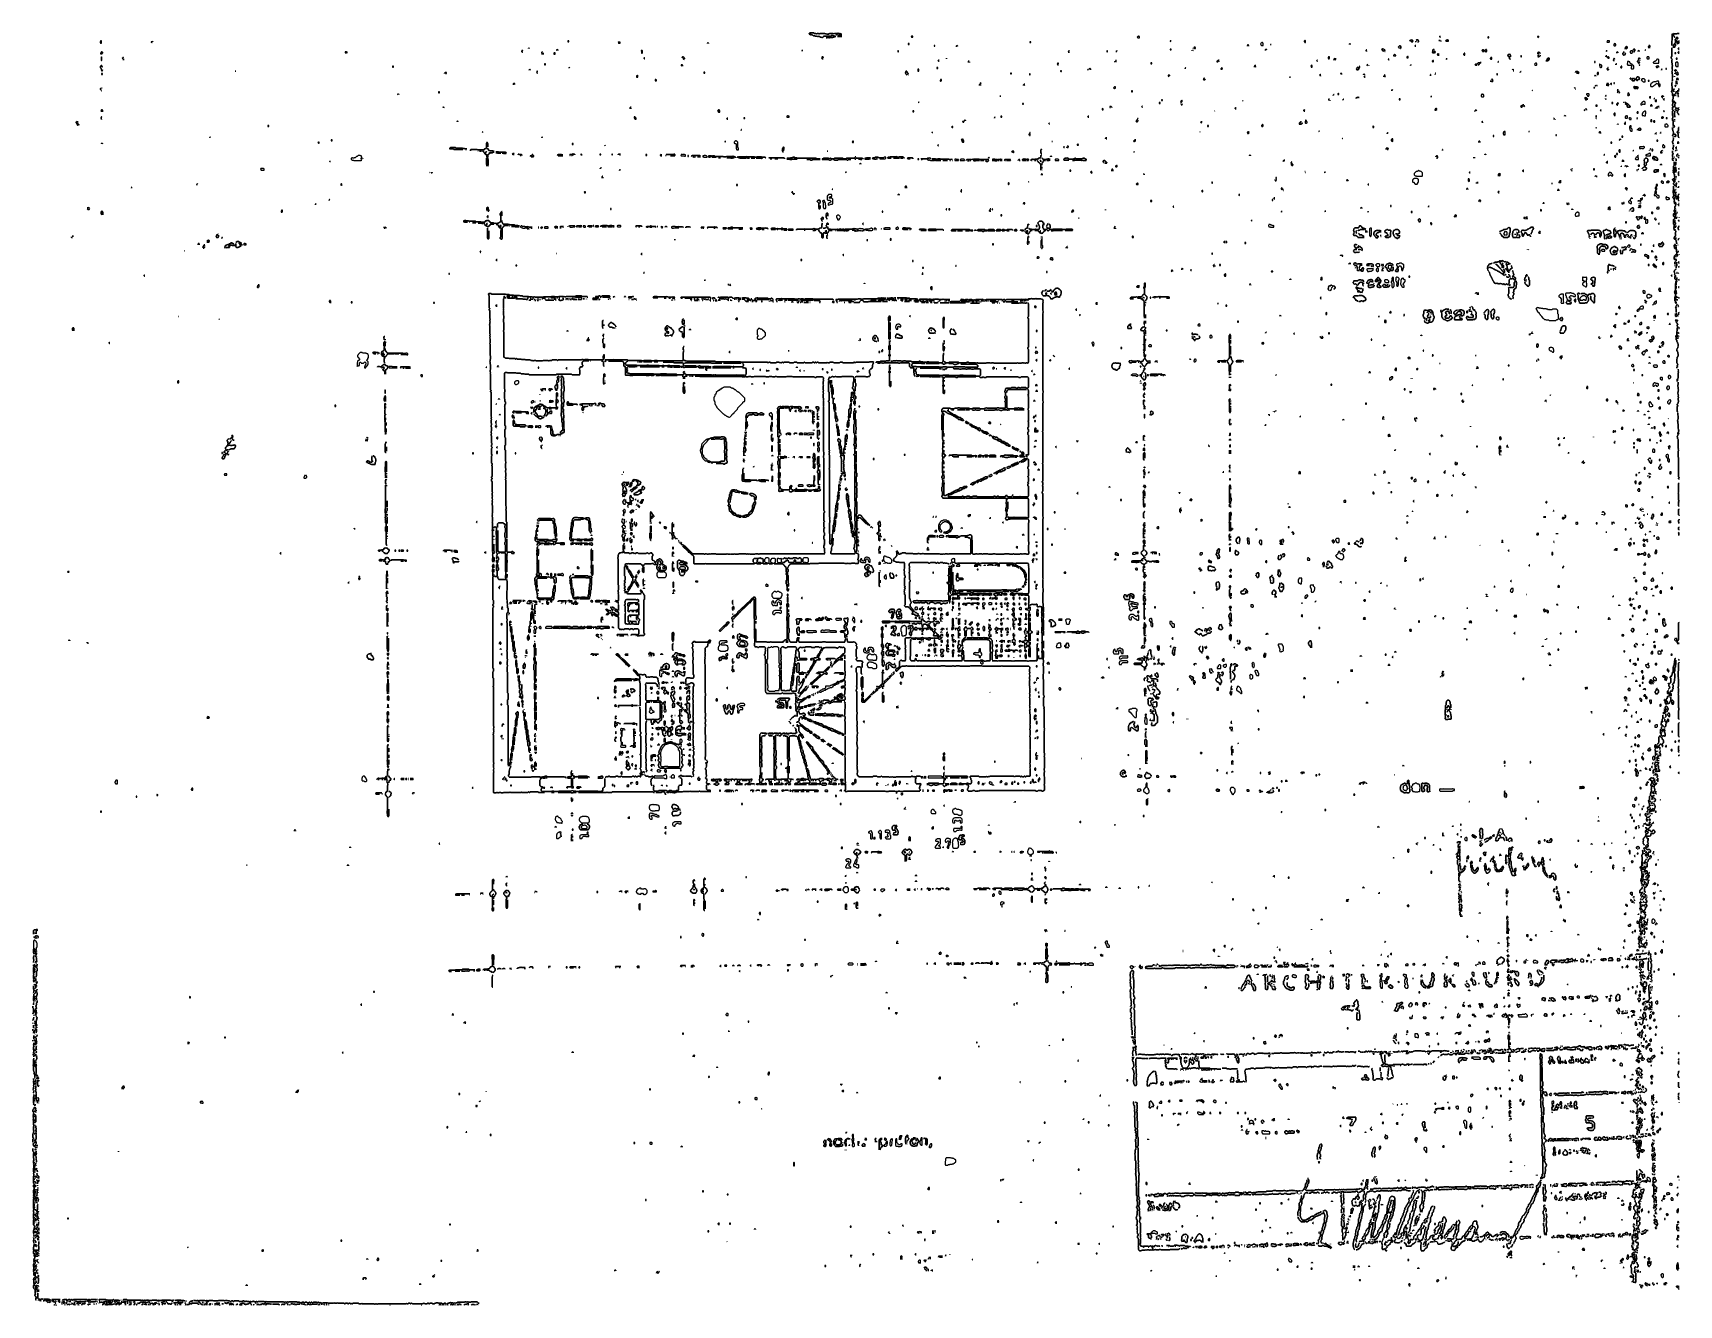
# Model space of a CAD drawing. Header units: metres. Extents: x 0 to 3575, y 1 to 2763.
import ezdxf

# ---------------------------------------------------------------- set-up
doc = ezdxf.new("R2010")
doc.units = ezdxf.units.M

msp = doc.modelspace()

# ---------------------------------------------------------------- linework, layer by layer
for points in [[(1687, 2763), (1686, 2762), (1686, 2760), (1687, 2760), (1688, 2759), (1689, 2759), (1690, 2760), (1691, 2759), (1692, 2759), (1693, 2758), (1694, 2758), (1695, 2757), (1698, 2757), (1699, 2756), (1702, 2756), (1703, 2755), (1704, 2755), (1705, 2756), (1706, 2755), (1709, 2755), (1710, 2754), (1712, 2754), (1713, 2753), (1715, 2753), (1718, 2756), (1734, 2756), (1734, 2757), (1735, 2758), (1736, 2758), (1737, 2757), (1741, 2757), (1737, 2757), (1736, 2758), (1735, 2758), (1733, 2756), (1718, 2756), (1717, 2755), (1716, 2755), (1716, 2754), (1715, 2753), (1713, 2753), (1712, 2754), (1710, 2754), (1709, 2755), (1706, 2755), (1705, 2756), (1704, 2755), (1703, 2755), (1702, 2756), (1699, 2756), (1698, 2757), (1695, 2757), (1694, 2758), (1693, 2758), (1692, 2759), (1691, 2759), (1690, 2760), (1689, 2759), (1688, 2760), (1687, 2760), (1686, 2761), (1686, 2762), (1687, 2763), (1696, 2763), (1697, 2762), (1700, 2762), (1701, 2761), (1702, 2761), (1703, 2762), (1706, 2762), (1707, 2761), (1708, 2761), (1709, 2762), (1720, 2762), (1721, 2761), (1723, 2761), (1724, 2760), (1728, 2760), (1730, 2762), (1737, 2762), (1738, 2761), (1739, 2762), (1740, 2761), (1741, 2762), (1747, 2762), (1748, 2763), (1749, 2762), (1752, 2762), (1753, 2761), (1754, 2762), (1755, 2761), (1755, 2759), (1754, 2758), (1753, 2759), (1752, 2759), (1750, 2757), (1752, 2759), (1753, 2759), (1755, 2757), (1757, 2757), (1755, 2757), (1754, 2758), (1755, 2759), (1755, 2761), (1754, 2762), (1753, 2761), (1752, 2762), (1749, 2762), (1748, 2763), (1747, 2762), (1741, 2762), (1740, 2761), (1739, 2762), (1738, 2761), (1737, 2762), (1730, 2762), (1729, 2761), (1728, 2761), (1727, 2760), (1724, 2760), (1723, 2761), (1721, 2761), (1720, 2762), (1709, 2762), (1708, 2761), (1707, 2761), (1706, 2762), (1703, 2762), (1702, 2761), (1701, 2761), (1700, 2762), (1697, 2762), (1696, 2763)], [(1721, 2754)], [(1741, 2755), (1740, 2754), (1738, 2754), (1737, 2753), (1731, 2753), (1730, 2752), (1729, 2753), (1728, 2753), (1727, 2752), (1726, 2752), (1725, 2753), (1724, 2752), (1723, 2752), (1724, 2752), (1725, 2753), (1726, 2752), (1727, 2752), (1728, 2753), (1729, 2753), (1730, 2752), (1731, 2752), (1732, 2753), (1737, 2753), (1738, 2754), (1740, 2754), (1741, 2755), (1744, 2755)], [(1743, 2757)], [(1746, 2760), (1745, 2759), (1744, 2759), (1745, 2759)], [(1745, 2757)], [(1749, 2759), (1748, 2758), (1747, 2758), (1748, 2758)], [(1747, 2755), (1757, 2755)], [(1908, 2756), (1907, 2755), (1908, 2754), (1911, 2754), (1911, 2756)], [(2400, 2756), (2398, 2754), (2400, 2752), (2403, 2752), (2403, 2755), (2402, 2755), (2401, 2756)], [(3056, 2756), (3055, 2755), (3056, 2754), (3056, 2753), (3056, 2754), (3055, 2755)], [(3058, 2754)], [(3161, 2755), (3160, 2754), (3160, 2752), (3162, 2752), (3162, 2754)], [(3268, 2756), (3268, 2754), (3270, 2752), (3268, 2754), (3268, 2755), (3269, 2756), (3271, 2754), (3269, 2756)], [(3561, 2762), (3561, 2761), (3560, 2760), (3560, 2747), (3559, 2746), (3559, 2736), (3559, 2746), (3560, 2747), (3560, 2760), (3561, 2761)], [(3563, 2762), (3564, 2761), (3563, 2760), (3563, 2757), (3564, 2756), (3564, 2755), (3565, 2754), (3566, 2754), (3565, 2754), (3564, 2755), (3564, 2756), (3563, 2757), (3563, 2760), (3564, 2761), (3570, 2761), (3571, 2762), (3575, 2762), (3571, 2762), (3570, 2761), (3564, 2761)], [(3568, 2753), (3571, 2753), (3572, 2752), (3572, 2751), (3571, 2750), (3567, 2750), (3567, 2749), (3566, 2748), (3567, 2747), (3567, 2742), (3564, 2739), (3564, 2738), (3563, 2737), (3563, 2731), (3563, 2737), (3566, 2740), (3566, 2741), (3567, 2742), (3567, 2747), (3566, 2748), (3568, 2750), (3572, 2750), (3572, 2753)], [(147, 2746), (147, 2745), (146, 2744), (146, 2742), (147, 2741), (149, 2741), (149, 2746)], [(149, 2722), (148, 2721), (148, 2719), (147, 2718), (148, 2717), (148, 2716), (148, 2717), (147, 2718), (148, 2719), (148, 2721), (149, 2722), (150, 2722), (151, 2721), (151, 2719), (150, 2718), (150, 2717), (150, 2718), (151, 2719), (151, 2721), (150, 2722)], [(258, 2745), (258, 2744), (257, 2743), (258, 2742), (259, 2742), (258, 2742), (257, 2743), (258, 2744)], [(260, 2745), (261, 2744)], [(681, 2723), (680, 2722), (678, 2722), (678, 2720), (679, 2720), (680, 2719), (678, 2721), (679, 2722), (680, 2722), (681, 2723), (682, 2722), (682, 2719), (682, 2722)], [(1062, 2725), (1062, 2722), (1063, 2721), (1064, 2721), (1063, 2721), (1062, 2722), (1062, 2724), (1063, 2725), (1064, 2724), (1064, 2725)], [(1077, 2731), (1076, 2730), (1076, 2729), (1076, 2730), (1077, 2731), (1078, 2730), (1078, 2729), (1078, 2730)], [(1106, 2722), (1105, 2721), (1105, 2719), (1106, 2718), (1106, 2716), (1106, 2718), (1105, 2719), (1105, 2721), (1106, 2722), (1107, 2722)], [(1108, 2720), (1108, 2716)], [(1124, 2725)], [(1126, 2725)], [(1132, 2720), (1131, 2719), (1131, 2717), (1134, 2717), (1134, 2720)], [(1139, 2727), (1138, 2726), (1137, 2726), (1137, 2725), (1139, 2727), (1140, 2726), (1140, 2725), (1140, 2726)], [(1162, 2746), (1162, 2744), (1164, 2744), (1164, 2746)], [(1273, 2744), (1271, 2742), (1272, 2741), (1275, 2741), (1275, 2743), (1274, 2743)], [(1321, 2725), (1321, 2724), (1322, 2723), (1322, 2719), (1323, 2719), (1324, 2720), (1324, 2724), (1323, 2725)], [(1466, 2742), (1465, 2741), (1465, 2740), (1465, 2741), (1466, 2742), (1467, 2741), (1467, 2740), (1467, 2741)], [(1670, 2725), (1670, 2724), (1671, 2725), (1672, 2725)], [(1879, 2725), (1878, 2724), (1878, 2722), (1880, 2722), (1880, 2724)], [(1901, 2740), (1901, 2738), (1903, 2738), (1903, 2740)], [(1957, 2736), (1957, 2734), (1959, 2734), (1959, 2736)], [(2007, 2736), (2006, 2735), (2006, 2733), (2006, 2735), (2007, 2736), (2008, 2735), (2008, 2734), (2008, 2735)], [(2008, 2732)], [(2165, 2744), (2165, 2742), (2167, 2742), (2167, 2744)], [(2250, 2724), (2249, 2723), (2249, 2722), (2250, 2721), (2250, 2720), (2250, 2721), (2249, 2722), (2249, 2723), (2250, 2724), (2251, 2724)], [(2332, 2724), (2332, 2722), (2334, 2722), (2334, 2724)], [(2354, 2725), (2354, 2724), (2353, 2723), (2352, 2723), (2354, 2723)], [(2352, 2725)], [(2366, 2727)], [(2366, 2725)], [(2368, 2727)], [(2368, 2725)], [(2470, 2746), (2470, 2745), (2471, 2744), (2470, 2745), (2471, 2746), (2472, 2746)], [(2470, 2728), (2470, 2726), (2472, 2726), (2472, 2728)], [(2515, 2726)], [(2517, 2725), (2517, 2724)], [(2519, 2729), (2520, 2729)], [(2519, 2725), (2519, 2724), (2520, 2725)], [(2522, 2732), (2521, 2731), (2523, 2729), (2525, 2729), (2525, 2731), (2524, 2732)], [(2638, 2737), (2638, 2734), (2638, 2736), (2639, 2737), (2640, 2736), (2640, 2734), (2640, 2737)], [(2669, 2742), (2668, 2741), (2667, 2741), (2667, 2740), (2666, 2739), (2667, 2738), (2667, 2737), (2668, 2736), (2672, 2736), (2672, 2741), (2671, 2741), (2670, 2742)], [(2678, 2728), (2677, 2727), (2677, 2725), (2677, 2727), (2678, 2728), (2679, 2727), (2679, 2726), (2679, 2727)], [(2688, 2738), (2688, 2737), (2689, 2738)], [(2763, 2747), (2761, 2745), (2761, 2744), (2762, 2743), (2762, 2742), (2764, 2742), (2764, 2746)], [(2860, 2740), (2859, 2739), (2859, 2738), (2859, 2739), (2860, 2740), (2861, 2739), (2861, 2738), (2861, 2739)], [(2896, 2726), (2895, 2725), (2896, 2724), (2896, 2723), (2896, 2724), (2895, 2725), (2896, 2726), (2897, 2726)], [(2931, 2729), (2929, 2727), (2930, 2726), (2930, 2725), (2931, 2725), (2932, 2724), (2933, 2724), (2934, 2723), (2933, 2724), (2935, 2726), (2936, 2725), (2937, 2725), (2936, 2726), (2935, 2726), (2933, 2728), (2932, 2728)], [(2936, 2723), (2937, 2723)], [(2968, 2735), (2966, 2733), (2966, 2732), (2967, 2731), (2967, 2730), (2968, 2729), (2967, 2730), (2967, 2731), (2966, 2732), (2966, 2733), (2968, 2735), (2969, 2735), (2971, 2733), (2971, 2730), (2970, 2729), (2971, 2729), (2971, 2734), (2970, 2734), (2969, 2735)], [(2994, 2748), (2993, 2747), (2992, 2747), (2991, 2746), (2990, 2746), (2990, 2745), (2992, 2747), (2993, 2747), (2994, 2748), (2995, 2747), (2996, 2747), (2997, 2746), (2997, 2745), (2996, 2744), (2994, 2744), (2993, 2745), (2994, 2744), (2997, 2744), (2997, 2746), (2996, 2747), (2995, 2747)], [(3002, 2736), (3001, 2735), (3002, 2734), (3003, 2734), (3002, 2734), (3001, 2735), (3002, 2736), (3003, 2736)], [(3003, 2745), (3003, 2744), (3004, 2743), (3003, 2744)], [(3005, 2748), (3004, 2747), (3005, 2747), (3006, 2748), (3007, 2748), (3009, 2746), (3009, 2744), (3008, 2743), (3009, 2744), (3009, 2747), (3008, 2748)], [(3006, 2745)], [(3041, 2727), (3040, 2726), (3040, 2722), (3039, 2721), (3040, 2720), (3040, 2719), (3042, 2719), (3041, 2719), (3039, 2721), (3040, 2722), (3040, 2726), (3041, 2727), (3042, 2727), (3043, 2726), (3043, 2727)], [(3044, 2724), (3044, 2723), (3045, 2722), (3045, 2721), (3044, 2720), (3043, 2721), (3042, 2721), (3043, 2721), (3044, 2720), (3045, 2720), (3045, 2723)], [(3042, 2723)], [(3051, 2718), (3050, 2717), (3050, 2715), (3054, 2715), (3051, 2715), (3050, 2716), (3050, 2717), (3051, 2718), (3052, 2717), (3054, 2717), (3052, 2717)], [(3055, 2748), (3055, 2747), (3054, 2746), (3055, 2745), (3054, 2746), (3055, 2747)], [(3057, 2746), (3058, 2745)], [(3058, 2748)], [(3072, 2748), (3071, 2747), (3069, 2747), (3068, 2746), (3069, 2745), (3074, 2745), (3074, 2747), (3073, 2748)], [(3108, 2719), (3108, 2718), (3107, 2717), (3107, 2716), (3108, 2715), (3110, 2715), (3110, 2719)], [(3155, 2727), (3153, 2725), (3151, 2725), (3150, 2726), (3148, 2726), (3147, 2725), (3148, 2724), (3148, 2723), (3152, 2723), (3149, 2723), (3147, 2725), (3148, 2726), (3150, 2726), (3151, 2725), (3153, 2725), (3154, 2726), (3155, 2726), (3156, 2727), (3157, 2726), (3157, 2723), (3156, 2722), (3155, 2722), (3154, 2723), (3155, 2722), (3157, 2722), (3157, 2727)], [(3207, 2717), (3206, 2716), (3204, 2716), (3203, 2715), (3203, 2713), (3204, 2712), (3205, 2712), (3207, 2710), (3207, 2707), (3208, 2706), (3209, 2706), (3208, 2706), (3207, 2707), (3207, 2711), (3206, 2711), (3203, 2714), (3203, 2715), (3204, 2716), (3206, 2716), (3207, 2717), (3209, 2715), (3209, 2711), (3209, 2716), (3208, 2716)], [(3270, 2721), (3268, 2719), (3268, 2717), (3268, 2719), (3270, 2721), (3271, 2721), (3273, 2719), (3273, 2718), (3273, 2720), (3272, 2720), (3271, 2721)], [(3270, 2717), (3271, 2717)], [(3417, 2724), (3417, 2723), (3418, 2724), (3419, 2724)], [(3419, 2746), (3419, 2745), (3418, 2744), (3419, 2743), (3423, 2743), (3424, 2744), (3424, 2746)], [(3419, 2722)], [(3435, 2740), (3433, 2738), (3433, 2736), (3434, 2735), (3436, 2735), (3437, 2736), (3438, 2736), (3438, 2738), (3437, 2739), (3436, 2739)], [(3441, 2722), (3440, 2721), (3440, 2719), (3440, 2721), (3441, 2722), (3442, 2721), (3442, 2720), (3442, 2721)], [(3455, 2722), (3454, 2721), (3454, 2720), (3453, 2719), (3453, 2716), (3454, 2715), (3456, 2715), (3457, 2716), (3459, 2716), (3459, 2718), (3457, 2720), (3457, 2719), (3459, 2717), (3458, 2716), (3457, 2716), (3456, 2715), (3455, 2715), (3453, 2717), (3453, 2719), (3456, 2722)], [(3461, 2734), (3459, 2732), (3459, 2730), (3458, 2729), (3458, 2728), (3458, 2729), (3459, 2730), (3459, 2732), (3461, 2734), (3462, 2733), (3462, 2730), (3460, 2728), (3462, 2730), (3462, 2733)], [(3470, 2724), (3469, 2723), (3469, 2720), (3470, 2719), (3473, 2719), (3473, 2720), (3474, 2721), (3474, 2723), (3473, 2724)], [(3476, 2728), (3476, 2727), (3475, 2726), (3475, 2725), (3475, 2726), (3477, 2728), (3478, 2728), (3479, 2727), (3479, 2724), (3477, 2722), (3476, 2723), (3476, 2722), (3478, 2722), (3478, 2723), (3479, 2724), (3479, 2728)], [(3487, 2725), (3486, 2724), (3486, 2723), (3486, 2724), (3487, 2725), (3488, 2724), (3488, 2723), (3488, 2724)], [(3501, 2726), (3501, 2725), (3502, 2726)], [(3511, 2737), (3509, 2735), (3509, 2734), (3508, 2733), (3509, 2732), (3509, 2730), (3509, 2732), (3508, 2733), (3510, 2735), (3510, 2736)], [(3513, 2735), (3511, 2733), (3511, 2730), (3511, 2733)], [(3513, 2737)], [(3559, 2731), (3559, 2712), (3558, 2711), (3558, 2708), (3559, 2707), (3559, 2706), (3560, 2705), (3559, 2704), (3559, 2698), (3560, 2697), (3560, 2693), (3561, 2692), (3561, 2691), (3560, 2690), (3560, 2684), (3561, 2683), (3561, 2682), (3560, 2681), (3560, 2680), (3559, 2679), (3560, 2678), (3560, 2674), (3561, 2673), (3561, 2666), (3560, 2665), (3560, 2663), (3561, 2662), (3561, 2660), (3559, 2658), (3560, 2659), (3561, 2659), (3561, 2663), (3560, 2664), (3561, 2665), (3561, 2673), (3560, 2674), (3560, 2678), (3559, 2679), (3560, 2680), (3560, 2681), (3561, 2682), (3561, 2683), (3560, 2684), (3560, 2690), (3561, 2691), (3561, 2692), (3560, 2693), (3560, 2697), (3559, 2698), (3559, 2704), (3560, 2705), (3560, 2706), (3558, 2708), (3558, 2711), (3559, 2712)], [(3559, 2734)], [(3568, 2739), (3567, 2738), (3567, 2735), (3566, 2734), (3566, 2733), (3565, 2732), (3565, 2731), (3565, 2732), (3566, 2733), (3566, 2734), (3567, 2735), (3567, 2738)], [(3566, 2720), (3566, 2718), (3568, 2718), (3568, 2720)], [(3569, 2746), (3569, 2742), (3569, 2745), (3570, 2746), (3571, 2745), (3571, 2740), (3572, 2739), (3572, 2740), (3571, 2741), (3571, 2746)], [(3573, 2730), (3573, 2729), (3574, 2728), (3575, 2728), (3574, 2728), (3573, 2729), (3574, 2730), (3575, 2730)], [(3574, 2723), (3574, 2722), (3573, 2721), (3573, 2719), (3575, 2719), (3574, 2719), (3573, 2720), (3573, 2721), (3575, 2723)], [(3575, 2746), (3574, 2745), (3574, 2744), (3575, 2743), (3574, 2742), (3574, 2740), (3575, 2741), (3574, 2742), (3575, 2743), (3574, 2744), (3574, 2745)], [(148, 2692), (147, 2691), (147, 2687), (148, 2686), (148, 2685), (149, 2684), (149, 2681), (151, 2681), (151, 2683), (151, 2682), (150, 2681), (149, 2682), (149, 2684), (148, 2685), (148, 2686), (147, 2687), (147, 2691), (148, 2692), (149, 2692), (150, 2691), (150, 2690), (151, 2689), (151, 2690), (150, 2691), (150, 2692)], [(149, 2711), (148, 2710), (148, 2703), (149, 2703), (150, 2704), (150, 2710)], [(195, 2710), (195, 2709), (194, 2708), (195, 2707), (194, 2708), (196, 2710), (197, 2709), (197, 2710)], [(195, 2705), (198, 2705)], [(198, 2707)], [(781, 2691), (781, 2689), (783, 2689), (783, 2691)], [(1079, 2684), (1078, 2683), (1078, 2682), (1078, 2683), (1079, 2684), (1080, 2683), (1080, 2682), (1080, 2683)], [(1111, 2696), (1111, 2694), (1113, 2694), (1113, 2696)], [(1165, 2688), (1164, 2687), (1165, 2688), (1166, 2687)], [(1164, 2685)], [(1166, 2685)], [(1328, 2709), (1327, 2708), (1328, 2707), (1329, 2707), (1328, 2707), (1327, 2708), (1328, 2709), (1329, 2709)], [(1408, 2694), (1408, 2692), (1409, 2691), (1409, 2692), (1408, 2693), (1409, 2694), (1410, 2694), (1411, 2693), (1411, 2691), (1411, 2694)], [(1411, 2711), (1410, 2710), (1410, 2709), (1410, 2710), (1411, 2711), (1412, 2711), (1416, 2707), (1414, 2709), (1414, 2710), (1413, 2710), (1412, 2711)], [(1412, 2708), (1413, 2707), (1413, 2706), (1414, 2705), (1413, 2706), (1413, 2707)], [(1416, 2705)], [(1714, 2711), (1714, 2710), (1713, 2709), (1714, 2708), (1714, 2707), (1716, 2707), (1715, 2707), (1713, 2709), (1715, 2711), (1716, 2710), (1716, 2709), (1716, 2711)], [(1922, 2684), (1922, 2680), (1924, 2680), (1924, 2684)], [(1963, 2688), (1963, 2686), (1965, 2686), (1965, 2688)], [(1967, 2704), (1966, 2703), (1967, 2702), (1968, 2702), (1967, 2702), (1966, 2703), (1967, 2704), (1968, 2704)], [(1984, 2708), (1984, 2707)], [(1985, 2710)], [(1986, 2707)], [(2031, 2702), (2031, 2701), (2032, 2700), (2032, 2699), (2032, 2700), (2031, 2701), (2032, 2702), (2033, 2702)], [(2034, 2700), (2034, 2699)], [(2225, 2697), (2225, 2694), (2227, 2694), (2226, 2694), (2225, 2695), (2225, 2696), (2226, 2697), (2227, 2696), (2227, 2697)], [(2292, 2684), (2291, 2683), (2291, 2682), (2291, 2683)], [(2293, 2682)], [(2295, 2686), (2294, 2685), (2294, 2684), (2294, 2685), (2295, 2686), (2296, 2686), (2297, 2685), (2297, 2683), (2297, 2685), (2296, 2686)], [(2350, 2701), (2349, 2700)], [(2351, 2703), (2353, 2703)], [(2352, 2701), (2353, 2701)], [(2428, 2698), (2428, 2696), (2430, 2696), (2430, 2698)], [(2503, 2687), (2502, 2686), (2502, 2685), (2502, 2686), (2503, 2687), (2504, 2687)], [(2504, 2685)], [(2575, 2704), (2573, 2702), (2571, 2702), (2571, 2700), (2573, 2700), (2572, 2700), (2571, 2701), (2572, 2702), (2573, 2702), (2575, 2704), (2576, 2704)], [(2576, 2702), (2575, 2701)], [(2581, 2687), (2581, 2686), (2580, 2685), (2581, 2684), (2581, 2683), (2581, 2684), (2580, 2685), (2582, 2687), (2583, 2686), (2583, 2684), (2583, 2687)], [(2654, 2692), (2653, 2691), (2653, 2689), (2653, 2691), (2654, 2692), (2656, 2692)], [(2653, 2687)], [(2655, 2690), (2655, 2689), (2656, 2690)], [(2744, 2711)], [(2744, 2709)], [(2746, 2711)], [(2746, 2709)], [(2777, 2693), (2775, 2691), (2776, 2690), (2776, 2689), (2778, 2689), (2778, 2692)], [(2789, 2704), (2788, 2703), (2789, 2702), (2790, 2702), (2789, 2702), (2788, 2703), (2789, 2704), (2790, 2704)], [(2814, 2711), (2813, 2710), (2813, 2708), (2814, 2707), (2815, 2707), (2816, 2708), (2816, 2711)], [(2827, 2708), (2826, 2707), (2826, 2706), (2825, 2705), (2826, 2704), (2825, 2705), (2827, 2707)], [(2829, 2708), (2829, 2705), (2828, 2704), (2829, 2705)], [(2880, 2691), (2881, 2690), (2881, 2688), (2880, 2687), (2878, 2687), (2879, 2687), (2880, 2686), (2877, 2683), (2875, 2683), (2874, 2684), (2876, 2686), (2876, 2688), (2877, 2689), (2876, 2688), (2876, 2687), (2875, 2686), (2875, 2685), (2874, 2684), (2875, 2683), (2878, 2683), (2880, 2685), (2880, 2686), (2881, 2687), (2881, 2691)], [(2878, 2691)], [(2879, 2693)], [(2899, 2695), (2897, 2693), (2898, 2692), (2897, 2693)], [(2900, 2697)], [(2901, 2695)], [(2901, 2693), (2901, 2692)], [(2944, 2707), (2944, 2705), (2945, 2704), (2944, 2705), (2944, 2706), (2945, 2707)], [(2946, 2702)], [(2947, 2705)], [(2957, 2716), (2956, 2715), (2955, 2715), (2955, 2713), (2960, 2713), (2960, 2715), (2959, 2715), (2958, 2716)], [(2985, 2712), (2984, 2711), (2984, 2709), (2987, 2709), (2987, 2712)], [(2993, 2694), (2992, 2693), (2992, 2692), (2992, 2693)], [(2995, 2695)], [(3040, 2703), (3039, 2702), (3039, 2701), (3040, 2700), (3041, 2700), (3042, 2701), (3042, 2703)], [(3069, 2707), (3069, 2706), (3070, 2705), (3069, 2706), (3070, 2707), (3071, 2707)], [(3143, 2699), (3142, 2698), (3139, 2698), (3136, 2695), (3133, 2695), (3132, 2694), (3133, 2693), (3136, 2693), (3133, 2693), (3132, 2694), (3133, 2695), (3136, 2695), (3139, 2698), (3142, 2698), (3143, 2697), (3142, 2696), (3141, 2696), (3141, 2695), (3140, 2694), (3138, 2694), (3140, 2694), (3143, 2697), (3144, 2697), (3143, 2697), (3142, 2698), (3143, 2699), (3145, 2699)], [(3166, 2710), (3166, 2709), (3165, 2708), (3165, 2707), (3166, 2706), (3168, 2706), (3168, 2710)], [(3182, 2701), (3182, 2699), (3182, 2700), (3183, 2701)], [(3214, 2684), (3213, 2683), (3214, 2684), (3215, 2683), (3216, 2683), (3215, 2683)], [(3232, 2714), (3231, 2713), (3231, 2711), (3233, 2711), (3233, 2713)], [(3263, 2697), (3261, 2695), (3262, 2694), (3262, 2693), (3265, 2693), (3266, 2694), (3266, 2696), (3265, 2697)], [(3269, 2715), (3269, 2712), (3270, 2711), (3270, 2710), (3270, 2711), (3269, 2712)], [(3271, 2715)], [(3273, 2715), (3273, 2713), (3272, 2712), (3272, 2711), (3272, 2712), (3273, 2713)], [(3292, 2709), (3291, 2708), (3290, 2708), (3288, 2706), (3288, 2705), (3287, 2704), (3287, 2701), (3287, 2704), (3292, 2709), (3293, 2708), (3293, 2705), (3292, 2704), (3291, 2704), (3290, 2703), (3289, 2703), (3289, 2701), (3289, 2702), (3291, 2704), (3292, 2704), (3293, 2705), (3293, 2708)], [(3391, 2701), (3391, 2699), (3393, 2699), (3393, 2701)], [(3396, 2694)], [(3398, 2696)], [(3402, 2695), (3402, 2692), (3403, 2691), (3403, 2689), (3404, 2688), (3406, 2688), (3407, 2689), (3407, 2693), (3406, 2693), (3405, 2694), (3404, 2694), (3403, 2695)], [(3417, 2713), (3416, 2712), (3416, 2711), (3416, 2712), (3417, 2713), (3418, 2713)], [(3418, 2711), (3420, 2709), (3420, 2708), (3423, 2708), (3423, 2710), (3422, 2711), (3420, 2711), (3419, 2710)], [(3420, 2688), (3420, 2687), (3419, 2686), (3419, 2683), (3420, 2683), (3421, 2682), (3422, 2683), (3422, 2684), (3421, 2685), (3422, 2684), (3422, 2683), (3421, 2682), (3419, 2684), (3419, 2686), (3421, 2688)], [(3434, 2708), (3433, 2707), (3433, 2705), (3432, 2704), (3433, 2703), (3433, 2702), (3433, 2703), (3432, 2704), (3433, 2705), (3433, 2707), (3434, 2708), (3435, 2707), (3435, 2706), (3435, 2707)], [(3439, 2696), (3438, 2695), (3438, 2694), (3438, 2695), (3439, 2696), (3440, 2696)], [(3440, 2694)], [(3449, 2691), (3449, 2690), (3448, 2689), (3448, 2688), (3449, 2687), (3451, 2687), (3451, 2691)], [(3463, 2701), (3463, 2697), (3462, 2696), (3462, 2695), (3464, 2693), (3470, 2693), (3472, 2691), (3472, 2689), (3471, 2688), (3471, 2686), (3472, 2685), (3475, 2685), (3476, 2686), (3477, 2686), (3477, 2691), (3476, 2692), (3475, 2692), (3473, 2694), (3473, 2695), (3472, 2695), (3471, 2696), (3470, 2696), (3469, 2697), (3469, 2698), (3468, 2699), (3468, 2700), (3467, 2700), (3466, 2701)], [(3489, 2709), (3488, 2708), (3487, 2708), (3487, 2707), (3486, 2706), (3487, 2705), (3486, 2704), (3486, 2703), (3485, 2702), (3485, 2700), (3486, 2699), (3486, 2698), (3488, 2696), (3489, 2696), (3488, 2696), (3487, 2697), (3487, 2698), (3485, 2700), (3485, 2702), (3486, 2703), (3486, 2704), (3487, 2705), (3488, 2705), (3487, 2705), (3486, 2706), (3489, 2709), (3490, 2708), (3490, 2706), (3490, 2708)], [(3488, 2701), (3488, 2700), (3489, 2699), (3489, 2698), (3489, 2699), (3488, 2700)], [(3488, 2694), (3488, 2693), (3490, 2693), (3490, 2694), (3489, 2693)], [(3490, 2704), (3490, 2703)], [(3506, 2711), (3505, 2710), (3505, 2708), (3506, 2707), (3510, 2707), (3510, 2710), (3509, 2711)], [(3528, 2706), (3527, 2705), (3526, 2705), (3526, 2704), (3524, 2702), (3523, 2702), (3522, 2701), (3521, 2701), (3519, 2699), (3519, 2698), (3520, 2697), (3531, 2697), (3531, 2705), (3530, 2705), (3529, 2706)], [(3529, 2692), (3528, 2691), (3527, 2691), (3525, 2689), (3526, 2688), (3528, 2688), (3529, 2687), (3528, 2688), (3526, 2688), (3525, 2689), (3527, 2691), (3528, 2691), (3529, 2692), (3530, 2691), (3530, 2690), (3531, 2689), (3530, 2690), (3530, 2691)], [(3531, 2687)], [(3537, 2684), (3537, 2682), (3537, 2683), (3538, 2684)], [(3546, 2686), (3546, 2684), (3548, 2684), (3548, 2686)], [(3567, 2683), (3566, 2682), (3566, 2681), (3567, 2680), (3568, 2680), (3567, 2680), (3566, 2681), (3566, 2682), (3567, 2683), (3568, 2683), (3570, 2681), (3569, 2682), (3569, 2683)], [(3570, 2700), (3569, 2699), (3568, 2699), (3567, 2698), (3567, 2692), (3569, 2690), (3573, 2690), (3573, 2697), (3572, 2698), (3572, 2699), (3571, 2700)], [(3569, 2708), (3569, 2706), (3571, 2706), (3571, 2708)], [(149, 2675), (149, 2673), (151, 2673), (151, 2675)], [(439, 2680), (441, 2680)], [(439, 2678)], [(441, 2678)], [(895, 2677), (894, 2676), (894, 2675), (894, 2676), (895, 2677), (897, 2677), (898, 2676), (897, 2675), (896, 2675), (898, 2675), (898, 2677)], [(1045, 2654), (1044, 2653), (1044, 2650), (1044, 2653), (1045, 2654), (1046, 2653), (1046, 2651), (1046, 2653)], [(1094, 2680), (1094, 2677), (1095, 2676), (1096, 2676), (1095, 2676), (1094, 2677), (1095, 2678), (1096, 2678), (1096, 2680)], [(1313, 2671), (1312, 2670), (1311, 2670), (1311, 2667), (1314, 2667), (1314, 2670)], [(1351, 2662), (1351, 2659), (1354, 2659), (1354, 2661), (1353, 2662)], [(1457, 2678), (1457, 2676), (1459, 2676), (1459, 2678)], [(1896, 2680), (1896, 2678), (1895, 2677), (1895, 2676), (1896, 2675), (1896, 2674), (1897, 2673), (1897, 2672), (1898, 2671), (1897, 2672), (1897, 2673), (1896, 2674), (1896, 2675), (1895, 2676), (1895, 2677), (1896, 2678), (1896, 2679), (1897, 2680), (1898, 2679), (1898, 2678), (1901, 2675), (1901, 2674), (1900, 2673), (1901, 2672), (1900, 2671), (1901, 2672), (1900, 2673), (1901, 2674), (1901, 2675), (1899, 2677), (1899, 2678), (1898, 2679), (1898, 2680)], [(1971, 2662), (1971, 2661), (1970, 2660), (1970, 2659), (1971, 2658), (1972, 2658), (1973, 2659), (1973, 2662)], [(2058, 2655), (2057, 2654), (2057, 2652), (2056, 2651), (2056, 2649), (2056, 2651), (2059, 2654)], [(2058, 2650), (2058, 2649)], [(2123, 2676), (2123, 2674), (2125, 2674), (2125, 2676)], [(2153, 2652), (2151, 2650), (2151, 2649), (2151, 2650), (2153, 2652), (2154, 2652)], [(2154, 2650), (2153, 2649)], [(2164, 2674), (2164, 2672), (2166, 2672), (2166, 2674)], [(2232, 2681), (2231, 2680), (2232, 2679), (2234, 2679), (2234, 2681)], [(2349, 2646), (2347, 2644), (2349, 2642), (2350, 2643), (2351, 2642), (2351, 2646)], [(2467, 2672), (2466, 2671), (2466, 2669), (2467, 2668), (2466, 2669), (2466, 2671), (2467, 2672), (2468, 2671), (2468, 2670), (2468, 2671)], [(2543, 2665), (2543, 2664), (2542, 2663), (2542, 2661), (2545, 2661), (2545, 2662), (2546, 2663), (2544, 2661), (2543, 2661), (2542, 2662), (2543, 2663), (2543, 2664), (2544, 2665)], [(2545, 2667)], [(2729, 2667), (2729, 2666), (2730, 2667), (2731, 2667)], [(2731, 2665)], [(2796, 2673), (2795, 2672), (2795, 2671), (2796, 2670), (2796, 2669), (2796, 2670), (2795, 2671), (2795, 2672), (2796, 2673), (2797, 2673)], [(2841, 2676), (2840, 2675), (2841, 2676), (2842, 2675), (2842, 2673), (2842, 2675)], [(2840, 2673)], [(2891, 2674), (2890, 2673), (2890, 2672), (2890, 2673), (2891, 2674), (2892, 2673), (2892, 2672), (2892, 2673)], [(2892, 2669), (2891, 2668), (2892, 2667), (2893, 2667), (2892, 2667), (2891, 2668), (2892, 2669), (2893, 2669)], [(2936, 2673), (2935, 2672), (2935, 2670), (2934, 2669), (2934, 2668), (2934, 2669), (2935, 2670), (2935, 2671), (2936, 2672)], [(2937, 2670), (2937, 2669), (2936, 2668), (2937, 2668)], [(3035, 2673), (3035, 2670), (3035, 2672), (3036, 2673)], [(3037, 2671)], [(3046, 2676), (3045, 2675), (3046, 2676), (3047, 2676)], [(3045, 2673), (3045, 2672)], [(3166, 2660), (3166, 2657), (3166, 2659), (3167, 2660)], [(3169, 2663), (3168, 2662), (3169, 2663), (3170, 2662), (3170, 2661), (3171, 2660), (3170, 2661), (3170, 2662)], [(3169, 2658), (3168, 2657), (3169, 2657), (3170, 2658), (3171, 2658)], [(3180, 2675), (3179, 2674), (3179, 2672), (3181, 2672), (3181, 2674)], [(3215, 2681), (3216, 2681)], [(3231, 2679), (3230, 2678), (3230, 2677), (3230, 2678), (3231, 2679), (3232, 2679)], [(3232, 2677)], [(3351, 2679), (3350, 2678), (3350, 2677), (3350, 2678), (3351, 2679), (3355, 2679), (3357, 2677), (3356, 2676), (3352, 2676), (3356, 2676), (3357, 2675), (3356, 2676), (3357, 2677), (3358, 2677), (3357, 2678), (3356, 2678), (3355, 2679)], [(3359, 2675)], [(3391, 2646), (3391, 2645), (3390, 2644), (3391, 2643), (3390, 2644), (3391, 2645)], [(3393, 2671), (3392, 2670), (3392, 2669), (3392, 2670), (3393, 2671), (3394, 2670), (3394, 2669), (3394, 2670)], [(3394, 2649), (3393, 2648)], [(3396, 2649), (3397, 2648), (3397, 2649)], [(3398, 2677), (3397, 2676), (3397, 2673), (3399, 2673), (3400, 2674), (3400, 2677)], [(3418, 2653), (3418, 2648), (3418, 2652), (3419, 2653), (3421, 2653), (3422, 2652), (3422, 2650), (3420, 2648), (3421, 2648), (3422, 2649), (3422, 2653)], [(3427, 2653), (3426, 2652), (3426, 2651), (3426, 2652), (3427, 2653), (3429, 2653)], [(3428, 2651), (3429, 2651)], [(3433, 2655), (3433, 2653), (3435, 2653), (3435, 2655)], [(3462, 2662)], [(3462, 2660)], [(3464, 2662)], [(3464, 2660)], [(3469, 2665), (3469, 2663), (3470, 2662), (3469, 2663), (3469, 2664), (3470, 2665)], [(3476, 2665), (3475, 2664), (3474, 2664), (3473, 2663), (3472, 2664), (3473, 2663), (3474, 2663), (3476, 2665), (3478, 2663), (3478, 2660), (3477, 2659), (3475, 2659), (3473, 2661), (3472, 2661), (3474, 2659), (3478, 2659), (3478, 2664), (3477, 2664)], [(3478, 2647), (3477, 2646), (3477, 2644), (3479, 2642), (3482, 2642), (3483, 2643), (3485, 2641), (3485, 2642), (3484, 2642), (3483, 2643), (3482, 2642), (3479, 2642), (3478, 2643), (3478, 2644), (3477, 2645), (3477, 2646), (3478, 2647), (3479, 2647), (3480, 2646), (3484, 2646), (3487, 2643), (3486, 2644), (3486, 2645), (3485, 2645), (3484, 2646), (3480, 2646), (3479, 2647)], [(3484, 2668), (3483, 2667), (3483, 2666), (3482, 2665), (3482, 2661), (3483, 2660), (3485, 2660), (3485, 2661), (3487, 2663), (3489, 2661), (3487, 2663), (3484, 2660), (3483, 2660), (3482, 2661), (3482, 2665), (3483, 2666), (3483, 2667), (3484, 2668), (3486, 2668), (3489, 2665), (3489, 2664), (3490, 2664), (3488, 2666), (3488, 2667), (3487, 2667), (3486, 2668)], [(3494, 2663), (3494, 2662), (3493, 2661), (3494, 2660), (3494, 2659), (3495, 2659), (3497, 2657), (3501, 2657), (3501, 2661), (3499, 2663)], [(3508, 2660), (3508, 2658), (3510, 2658), (3510, 2660)], [(3527, 2658), (3526, 2657), (3520, 2657), (3519, 2656), (3518, 2656), (3516, 2654), (3515, 2654), (3514, 2653), (3514, 2652), (3513, 2651), (3513, 2648), (3514, 2647), (3518, 2647), (3519, 2648), (3520, 2648), (3522, 2650), (3523, 2650), (3526, 2653), (3527, 2653), (3528, 2652), (3530, 2654), (3531, 2654), (3531, 2657), (3530, 2658)], [(3532, 2652), (3530, 2650), (3530, 2649), (3531, 2648), (3531, 2647), (3533, 2647), (3534, 2648), (3534, 2652)], [(3559, 2656), (3560, 2655), (3559, 2654), (3559, 2648), (3560, 2647), (3560, 2639), (3559, 2638), (3559, 2637), (3558, 2636), (3559, 2635), (3559, 2634), (3559, 2635), (3558, 2636), (3559, 2637), (3559, 2638), (3560, 2639), (3560, 2647), (3559, 2648), (3559, 2654), (3560, 2655), (3560, 2656)], [(3565, 2671)], [(3565, 2669), (3565, 2668)], [(3567, 2677), (3567, 2676), (3566, 2675), (3566, 2674), (3566, 2675), (3568, 2677)], [(3567, 2649), (3566, 2648), (3568, 2646), (3566, 2648), (3567, 2649), (3568, 2649), (3569, 2648), (3569, 2649)], [(3570, 2678), (3570, 2676), (3570, 2677), (3571, 2678), (3572, 2677), (3572, 2675), (3573, 2674), (3573, 2673), (3572, 2672), (3571, 2672), (3569, 2674), (3568, 2674), (3570, 2672), (3573, 2672), (3573, 2674), (3572, 2675), (3572, 2678)], [(3568, 2658), (3568, 2655), (3569, 2654), (3569, 2652), (3569, 2653), (3570, 2654), (3571, 2653), (3571, 2652), (3571, 2657), (3570, 2658)], [(3570, 2665), (3570, 2661), (3570, 2664), (3571, 2665), (3573, 2663), (3573, 2662), (3572, 2661), (3573, 2661), (3573, 2664), (3572, 2664), (3571, 2665)], [(148, 2644), (148, 2643), (147, 2642), (147, 2640), (148, 2639), (147, 2640), (147, 2642), (148, 2643)], [(149, 2637), (150, 2637)], [(150, 2644), (150, 2643)], [(150, 2639)], [(794, 2631), (793, 2630), (792, 2630), (792, 2629), (794, 2631), (795, 2630), (795, 2629), (795, 2630)], [(881, 2635), (881, 2633), (883, 2633), (883, 2635)], [(1923, 2613), (1923, 2612), (1924, 2611), (1923, 2612), (1924, 2613), (1925, 2613)], [(2099, 2624)], [(2100, 2626), (2102, 2626)], [(2101, 2624)], [(2149, 2610), (2149, 2608), (2151, 2608), (2151, 2610)], [(2386, 2637), (2386, 2635), (2388, 2635), (2388, 2637)], [(2446, 2612), (2446, 2610), (2448, 2610), (2448, 2612)], [(2451, 2618), (2451, 2616), (2453, 2616), (2453, 2618)], [(2495, 2617), (2493, 2615), (2493, 2614), (2492, 2613), (2493, 2613), (2494, 2612), (2493, 2611), (2492, 2611), (2494, 2611), (2494, 2612), (2496, 2614), (2496, 2616)], [(2628, 2616), (2627, 2615)], [(2814, 2619), (2814, 2618), (2815, 2617), (2815, 2616), (2815, 2617), (2814, 2618), (2815, 2619), (2816, 2619)], [(2817, 2617), (2817, 2616)], [(2825, 2629), (2824, 2628), (2824, 2627), (2824, 2628), (2825, 2629), (2826, 2629)], [(2826, 2627)], [(2835, 2632), (2834, 2631), (2834, 2629), (2836, 2629), (2836, 2631)], [(2846, 2619), (2845, 2618), (2845, 2617), (2845, 2618), (2846, 2619), (2847, 2619)], [(2847, 2617)], [(2878, 2624), (2877, 2623), (2875, 2623), (2874, 2622), (2874, 2621), (2874, 2622), (2875, 2623), (2877, 2623), (2878, 2624), (2879, 2623), (2880, 2623), (2879, 2623)], [(2876, 2621)], [(2952, 2640), (2951, 2639), (2951, 2637), (2951, 2639), (2952, 2640), (2953, 2639)], [(2967, 2620), (2967, 2618), (2969, 2618), (2969, 2620)], [(3036, 2625), (3036, 2624), (3037, 2625), (3038, 2625)], [(3147, 2630), (3145, 2628), (3145, 2626), (3146, 2625), (3146, 2624), (3150, 2624), (3151, 2625), (3151, 2628), (3150, 2629), (3149, 2629), (3148, 2630)], [(3256, 2638), (3256, 2637), (3257, 2638)], [(3348, 2644), (3347, 2643), (3348, 2644), (3349, 2643), (3350, 2643), (3349, 2643)], [(3349, 2641), (3350, 2641)], [(3372, 2623), (3370, 2621), (3371, 2620), (3371, 2619), (3372, 2618), (3374, 2618), (3375, 2617), (3374, 2618), (3373, 2618), (3370, 2621), (3372, 2623), (3376, 2619), (3377, 2619), (3374, 2622), (3373, 2622)], [(3375, 2631), (3374, 2630), (3374, 2629), (3376, 2627), (3376, 2626), (3379, 2626), (3379, 2627), (3380, 2628), (3380, 2630), (3379, 2631)], [(3377, 2617)], [(3393, 2644)], [(3395, 2644)], [(3416, 2627), (3416, 2626), (3415, 2625), (3417, 2627)], [(3415, 2621), (3415, 2619), (3417, 2619), (3417, 2620), (3416, 2619), (3415, 2620)], [(3429, 2612), (3429, 2610), (3431, 2610), (3431, 2612)], [(3441, 2611), (3441, 2610), (3440, 2609), (3440, 2607), (3441, 2606), (3442, 2606), (3441, 2606), (3440, 2607), (3440, 2609), (3442, 2611), (3443, 2610), (3443, 2608), (3443, 2611)], [(3442, 2641), (3442, 2640), (3441, 2639), (3442, 2638), (3442, 2635), (3441, 2634), (3442, 2633), (3441, 2634), (3442, 2635), (3443, 2635), (3444, 2636), (3444, 2637), (3444, 2636), (3443, 2635), (3442, 2636), (3442, 2638), (3441, 2639), (3442, 2640)], [(3444, 2641)], [(3446, 2634), (3445, 2633), (3444, 2633), (3445, 2633)], [(3446, 2636)], [(3455, 2613), (3455, 2611), (3455, 2612), (3456, 2613)], [(3458, 2612), (3459, 2612), (3462, 2609), (3464, 2609), (3466, 2607), (3466, 2606), (3467, 2605), (3468, 2605), (3469, 2604), (3469, 2603), (3468, 2602), (3463, 2602), (3462, 2603), (3462, 2606), (3458, 2610), (3462, 2606), (3462, 2603), (3463, 2602), (3469, 2602), (3469, 2604), (3468, 2605), (3467, 2605), (3466, 2606), (3466, 2607), (3464, 2609), (3462, 2609), (3459, 2612)], [(3465, 2633), (3464, 2632), (3464, 2629), (3463, 2628), (3464, 2627), (3466, 2627), (3467, 2628), (3467, 2630), (3466, 2631), (3466, 2632)], [(3487, 2641)], [(3497, 2614), (3496, 2613), (3495, 2613), (3494, 2612), (3494, 2611), (3492, 2609), (3492, 2607), (3494, 2607), (3495, 2608), (3496, 2608), (3497, 2609), (3498, 2608), (3501, 2608), (3501, 2613), (3500, 2614)], [(3511, 2624), (3511, 2622), (3514, 2622), (3512, 2622), (3511, 2623), (3512, 2624), (3514, 2624)], [(3521, 2621), (3521, 2619), (3521, 2620), (3522, 2621)], [(3525, 2618), (3524, 2617), (3523, 2617), (3523, 2615), (3524, 2614), (3526, 2614), (3526, 2617)], [(3539, 2627), (3537, 2625), (3538, 2624), (3538, 2623), (3539, 2622), (3540, 2622), (3539, 2622), (3538, 2623), (3538, 2624), (3537, 2625), (3539, 2627), (3541, 2625), (3541, 2624), (3541, 2626), (3540, 2626)], [(3542, 2620), (3541, 2619), (3542, 2618), (3543, 2618), (3542, 2618), (3541, 2619), (3542, 2620), (3543, 2620)], [(3561, 2633), (3561, 2627), (3562, 2626), (3562, 2620), (3561, 2619), (3561, 2618), (3560, 2617), (3561, 2616), (3561, 2614), (3562, 2613), (3561, 2612), (3561, 2610), (3562, 2609), (3561, 2608), (3561, 2605), (3562, 2604), (3562, 2603), (3561, 2602), (3561, 2596), (3562, 2595), (3562, 2594), (3561, 2593), (3561, 2584), (3562, 2583), (3562, 2582), (3561, 2581), (3562, 2580), (3561, 2579), (3561, 2578), (3560, 2577), (3561, 2576), (3561, 2573), (3562, 2572), (3562, 2563), (3563, 2562), (3562, 2561), (3562, 2560), (3562, 2561), (3563, 2562), (3565, 2560), (3565, 2559), (3563, 2557), (3565, 2559), (3565, 2561), (3564, 2562), (3563, 2562), (3562, 2563), (3562, 2572), (3561, 2573), (3561, 2576), (3560, 2577), (3562, 2579), (3562, 2580), (3561, 2581), (3562, 2582), (3562, 2583), (3561, 2584), (3561, 2593), (3562, 2594), (3562, 2595), (3561, 2596), (3561, 2602), (3562, 2603), (3563, 2602), (3563, 2601), (3563, 2602), (3562, 2603), (3562, 2604), (3561, 2605), (3561, 2608), (3562, 2609), (3562, 2610), (3561, 2611), (3563, 2613), (3566, 2613), (3567, 2612), (3567, 2610), (3566, 2609), (3566, 2602), (3566, 2609), (3567, 2610), (3567, 2612), (3566, 2613), (3565, 2613), (3564, 2614), (3564, 2615), (3563, 2616), (3564, 2615), (3564, 2614), (3563, 2613), (3562, 2613), (3561, 2614), (3561, 2616), (3560, 2617), (3562, 2619), (3562, 2626), (3561, 2627)], [(3563, 2641), (3563, 2635), (3563, 2640), (3564, 2641), (3565, 2640), (3565, 2641)], [(3563, 2629), (3564, 2628), (3564, 2626), (3564, 2628)], [(3565, 2636), (3565, 2635)], [(3569, 2635), (3568, 2634), (3568, 2632), (3566, 2630), (3566, 2628), (3567, 2627), (3566, 2628), (3566, 2630), (3568, 2632), (3568, 2634), (3569, 2635), (3571, 2635), (3573, 2633), (3570, 2630), (3572, 2632), (3573, 2632), (3574, 2631), (3572, 2629), (3573, 2630), (3574, 2630), (3574, 2631), (3573, 2632), (3573, 2634), (3572, 2634), (3571, 2635)], [(3570, 2627), (3571, 2627)], [(3571, 2637), (3575, 2637)], [(3573, 2627), (3574, 2626), (3573, 2625), (3572, 2625), (3574, 2625), (3574, 2627)], [(3575, 2642), (3574, 2641), (3575, 2640), (3574, 2641)], [(3575, 2633)], [(149, 2596), (148, 2595), (149, 2594), (149, 2592), (149, 2594), (148, 2595), (149, 2596), (150, 2596), (151, 2595), (151, 2592), (151, 2596)], [(149, 2581), (149, 2580), (148, 2579), (148, 2577), (149, 2576), (149, 2575), (149, 2576), (148, 2577), (148, 2579), (150, 2581)], [(890, 2602), (890, 2601), (891, 2602), (892, 2602), (893, 2601), (892, 2602)], [(891, 2599)], [(893, 2599)], [(1298, 2602), (1297, 2601), (1297, 2598), (1297, 2601), (1298, 2602), (1299, 2602)], [(1299, 2599), (1299, 2598)], [(1306, 2581), (1306, 2578), (1307, 2577), (1307, 2576), (1310, 2576), (1310, 2578), (1308, 2580), (1308, 2581)], [(1489, 2596), (1487, 2594), (1488, 2593), (1488, 2592), (1489, 2591), (1492, 2591), (1492, 2594), (1490, 2596)], [(1508, 2578), (1507, 2577), (1508, 2576), (1509, 2576), (1508, 2576), (1507, 2577), (1508, 2578), (1509, 2578)], [(1544, 2579), (1544, 2577), (1546, 2577), (1546, 2579)], [(1639, 2583), (1638, 2582), (1637, 2582), (1637, 2580), (1642, 2580), (1642, 2582), (1641, 2582), (1640, 2583)], [(1911, 2594), (1911, 2592), (1913, 2592), (1913, 2594)], [(2024, 2574), (2023, 2573), (2023, 2572), (2022, 2571), (2019, 2571), (2019, 2570), (2020, 2569), (2022, 2569), (2022, 2571), (2023, 2572), (2023, 2573), (2024, 2574), (2025, 2573), (2025, 2572), (2025, 2573)], [(2089, 2580), (2088, 2579), (2088, 2578), (2088, 2579), (2089, 2580), (2090, 2580)], [(2090, 2578)], [(2102, 2582), (2102, 2580), (2104, 2580), (2104, 2582)], [(2292, 2582), (2291, 2581), (2292, 2580), (2293, 2580), (2292, 2580), (2291, 2581), (2292, 2582), (2293, 2582)], [(2323, 2599), (2322, 2598), (2322, 2596), (2324, 2596), (2324, 2598)], [(2339, 2603), (2339, 2601), (2340, 2601), (2339, 2602), (2340, 2603), (2342, 2603), (2343, 2602), (2343, 2601), (2343, 2602), (2342, 2603)], [(2399, 2577), (2399, 2576), (2398, 2575), (2398, 2574), (2397, 2573), (2397, 2572), (2396, 2571), (2397, 2570), (2399, 2570), (2399, 2571), (2400, 2572), (2400, 2573), (2400, 2572), (2398, 2570), (2397, 2570), (2396, 2571), (2397, 2572), (2397, 2573), (2398, 2574), (2398, 2575), (2400, 2577)], [(2409, 2604), (2408, 2603), (2409, 2602), (2410, 2602), (2409, 2602), (2408, 2603), (2409, 2604), (2410, 2604)], [(2496, 2609), (2496, 2608), (2495, 2607), (2494, 2608), (2494, 2607), (2496, 2607)], [(2567, 2594), (2566, 2593)], [(2612, 2601), (2611, 2600), (2611, 2598), (2613, 2598), (2612, 2598), (2611, 2599), (2611, 2600), (2612, 2601), (2613, 2600)], [(2699, 2597)], [(2701, 2597)], [(2712, 2587)], [(2712, 2585)], [(2714, 2587)], [(2714, 2585)], [(2760, 2596), (2760, 2594), (2761, 2593), (2762, 2593), (2761, 2593), (2760, 2594), (2760, 2595), (2761, 2596), (2762, 2595), (2761, 2596)], [(2764, 2574), (2764, 2572), (2763, 2571), (2763, 2568), (2764, 2567), (2766, 2567), (2767, 2568), (2767, 2570), (2766, 2571), (2766, 2573), (2765, 2573)], [(3047, 2599), (3046, 2598), (3045, 2598), (3045, 2597), (3044, 2596), (3045, 2595), (3047, 2595), (3049, 2597), (3049, 2598), (3048, 2599)], [(3132, 2595), (3132, 2594), (3131, 2593), (3132, 2593), (3132, 2594), (3133, 2595), (3134, 2595), (3135, 2594), (3135, 2595)], [(3131, 2591)], [(3133, 2591)], [(3233, 2606), (3232, 2605), (3232, 2604), (3231, 2603), (3232, 2602), (3234, 2602), (3234, 2603), (3233, 2602), (3232, 2602), (3231, 2603), (3232, 2604), (3232, 2605)], [(3236, 2607), (3235, 2606), (3235, 2605), (3236, 2604), (3236, 2603), (3236, 2604), (3235, 2605), (3235, 2606), (3236, 2607), (3238, 2607)], [(3239, 2605), (3238, 2604), (3238, 2603), (3240, 2605)], [(3240, 2607)], [(3304, 2579), (3303, 2578), (3304, 2577), (3304, 2575), (3304, 2577), (3303, 2578)], [(3306, 2579)], [(3306, 2576), (3306, 2575)], [(3327, 2584), (3326, 2583), (3326, 2582), (3326, 2583), (3327, 2584), (3328, 2583), (3328, 2582), (3328, 2583)], [(3370, 2596), (3369, 2595), (3370, 2594), (3369, 2595)], [(3372, 2598), (3373, 2598), (3374, 2597), (3374, 2595), (3374, 2597), (3373, 2598)], [(3372, 2596)], [(3372, 2594)], [(3394, 2606), (3394, 2604), (3397, 2604), (3397, 2606)], [(3394, 2583), (3394, 2581), (3396, 2581), (3396, 2583)], [(3395, 2579), (3394, 2578), (3395, 2577), (3396, 2577), (3395, 2577), (3394, 2578), (3395, 2579), (3396, 2579)], [(3405, 2596), (3404, 2595), (3405, 2594), (3406, 2594), (3405, 2594), (3404, 2595), (3405, 2596), (3406, 2596)], [(3434, 2589), (3434, 2588), (3433, 2587), (3433, 2586), (3434, 2585), (3434, 2584), (3436, 2584), (3436, 2589)], [(3461, 2583), (3460, 2582), (3459, 2582), (3458, 2581), (3458, 2579), (3459, 2578), (3462, 2578), (3463, 2579), (3463, 2582), (3462, 2583)], [(3468, 2579), (3466, 2577), (3467, 2576), (3467, 2575), (3471, 2575), (3471, 2578), (3470, 2578), (3469, 2579)], [(3484, 2592), (3484, 2591), (3483, 2590), (3484, 2589), (3486, 2589), (3486, 2592)], [(3484, 2579), (3483, 2578), (3484, 2577), (3484, 2576), (3484, 2577), (3483, 2578), (3484, 2579), (3485, 2579)], [(3500, 2593), (3499, 2592), (3498, 2592), (3496, 2590), (3496, 2589), (3495, 2588), (3495, 2584), (3498, 2584), (3499, 2583), (3502, 2583), (3502, 2587), (3503, 2588), (3503, 2592), (3502, 2593)], [(3514, 2574), (3514, 2573), (3513, 2572), (3514, 2571), (3516, 2571), (3516, 2574)], [(3514, 2607), (3514, 2603), (3514, 2606), (3515, 2607), (3516, 2606), (3516, 2603), (3516, 2607)], [(3529, 2603), (3528, 2602), (3526, 2602), (3524, 2600), (3524, 2599), (3524, 2600), (3526, 2602), (3528, 2602), (3529, 2603), (3532, 2603)], [(3527, 2600), (3526, 2599), (3527, 2600), (3528, 2600)], [(3531, 2601), (3532, 2601)], [(3539, 2581), (3538, 2580), (3537, 2580), (3537, 2578), (3540, 2578), (3541, 2579), (3541, 2580), (3540, 2581)], [(3542, 2594), (3541, 2593), (3542, 2592), (3543, 2593)], [(3545, 2592)], [(3547, 2579), (3547, 2577), (3549, 2577), (3549, 2579)], [(3564, 2596), (3565, 2595)], [(3565, 2599)], [(3566, 2593), (3566, 2591), (3565, 2590), (3565, 2584), (3566, 2583), (3566, 2580), (3566, 2584), (3565, 2585), (3565, 2589), (3566, 2590)], [(3565, 2576), (3565, 2573)], [(3568, 2601), (3567, 2600), (3567, 2599), (3568, 2600)], [(3567, 2597), (3567, 2595), (3570, 2595), (3568, 2595), (3567, 2596), (3568, 2597)], [(3570, 2601), (3570, 2598)], [(3575, 2601), (3573, 2599), (3573, 2595), (3571, 2593), (3571, 2590), (3573, 2588), (3573, 2587), (3574, 2586), (3575, 2586), (3574, 2586), (3573, 2587), (3573, 2588), (3572, 2589), (3572, 2590), (3571, 2591), (3571, 2592), (3573, 2594), (3573, 2599)], [(3575, 2597), (3575, 2596)], [(96, 2571), (94, 2569), (94, 2568), (95, 2567), (95, 2566), (96, 2565), (96, 2564), (97, 2563), (98, 2563), (97, 2563), (96, 2564), (96, 2565), (95, 2566), (95, 2567), (94, 2568), (94, 2569), (96, 2571), (97, 2570), (98, 2570), (97, 2570)], [(97, 2568), (97, 2567), (100, 2564), (100, 2563), (100, 2564), (97, 2567)], [(510, 2562), (510, 2560), (512, 2560), (512, 2562)], [(922, 2572), (921, 2571), (921, 2570), (921, 2571), (922, 2572), (923, 2571), (923, 2570), (923, 2571)], [(976, 2548), (976, 2547), (977, 2548)], [(976, 2545)], [(1538, 2553), (1538, 2551), (1538, 2552), (1539, 2553)], [(1540, 2551)], [(1952, 2547), (1952, 2546), (1953, 2547), (1954, 2547)], [(1953, 2544)], [(1996, 2560), (1995, 2559), (1996, 2558), (1998, 2558), (1998, 2560)], [(2165, 2547), (2165, 2546), (2164, 2545), (2164, 2544), (2163, 2543), (2163, 2542), (2164, 2541), (2164, 2540), (2166, 2540), (2166, 2544), (2165, 2545), (2165, 2546), (2166, 2547)], [(2205, 2564)], [(2207, 2567), (2206, 2566), (2207, 2567), (2208, 2567)], [(2208, 2565), (2207, 2564)], [(2534, 2548), (2535, 2548)], [(2534, 2546)], [(2537, 2570), (2536, 2569), (2537, 2568), (2538, 2568), (2538, 2569), (2539, 2570)], [(2551, 2562), (2551, 2560), (2553, 2560), (2553, 2562)], [(2639, 2549), (2637, 2547), (2638, 2546), (2638, 2545), (2640, 2545), (2641, 2546), (2640, 2547), (2641, 2548), (2640, 2548)], [(2644, 2549)], [(2645, 2547)], [(2670, 2564), (2668, 2562), (2668, 2561), (2669, 2560), (2671, 2560), (2672, 2561), (2672, 2563), (2671, 2564)], [(2682, 2542)], [(2682, 2540)], [(2684, 2542)], [(2684, 2540)], [(2753, 2570), (2750, 2567), (2750, 2565), (2754, 2565), (2755, 2566), (2756, 2566), (2757, 2567), (2757, 2568), (2754, 2565), (2751, 2565), (2750, 2566), (2754, 2570), (2755, 2570)], [(2793, 2550), (2793, 2549), (2794, 2550)], [(2911, 2561), (2910, 2560), (2910, 2558), (2912, 2558), (2912, 2560)], [(2942, 2546), (2941, 2545), (2941, 2544), (2941, 2545), (2942, 2546), (2943, 2546)], [(2943, 2544)], [(3148, 2571), (3147, 2570), (3148, 2569), (3148, 2568), (3148, 2569), (3147, 2570), (3148, 2571), (3149, 2571)], [(3171, 2540), (3171, 2538), (3173, 2538), (3173, 2540)], [(3195, 2549), (3194, 2548), (3194, 2547), (3193, 2546), (3193, 2544), (3194, 2543), (3194, 2542), (3197, 2542), (3197, 2549)], [(3249, 2549), (3249, 2548), (3250, 2549)], [(3307, 2542), (3307, 2540), (3309, 2540), (3309, 2542)], [(3392, 2554)], [(3394, 2557), (3394, 2556), (3395, 2557), (3396, 2556), (3396, 2557)], [(3396, 2554)], [(3400, 2544)], [(3400, 2542)], [(3400, 2540)], [(3402, 2548), (3401, 2547), (3402, 2547), (3403, 2548), (3404, 2547), (3404, 2545), (3404, 2548)], [(3402, 2544)], [(3402, 2540)], [(3403, 2542)], [(3442, 2566), (3441, 2565), (3441, 2564), (3441, 2565), (3442, 2566), (3443, 2565), (3443, 2564), (3443, 2565)], [(3451, 2539), (3451, 2537), (3453, 2537), (3453, 2539)], [(3458, 2569), (3457, 2568), (3457, 2567), (3456, 2566), (3457, 2565), (3459, 2565), (3459, 2567), (3458, 2568), (3459, 2569)], [(3469, 2561), (3467, 2559), (3467, 2556), (3468, 2555), (3468, 2553), (3469, 2552), (3469, 2551), (3470, 2550), (3473, 2550), (3473, 2554), (3470, 2557), (3470, 2558), (3471, 2559), (3471, 2561)], [(3490, 2557), (3489, 2556), (3488, 2556), (3487, 2555), (3486, 2555), (3486, 2554), (3485, 2553), (3485, 2552), (3485, 2553), (3488, 2556), (3489, 2556), (3490, 2557), (3492, 2555), (3492, 2553), (3491, 2552), (3487, 2552), (3491, 2552), (3492, 2553), (3492, 2555)], [(3520, 2572), (3519, 2571), (3520, 2570), (3520, 2569), (3522, 2569), (3522, 2572)], [(3525, 2546), (3523, 2544), (3523, 2543), (3523, 2544), (3525, 2546), (3526, 2546)], [(3526, 2544), (3525, 2543)], [(3535, 2547), (3535, 2545), (3535, 2546), (3536, 2547)], [(3548, 2566), (3547, 2565), (3546, 2565), (3545, 2564), (3544, 2564), (3544, 2560), (3545, 2559), (3550, 2559), (3551, 2560), (3551, 2562), (3549, 2564), (3549, 2565)], [(3561, 2558), (3561, 2553), (3562, 2552), (3561, 2551), (3562, 2550), (3562, 2548), (3563, 2547), (3563, 2545), (3562, 2544), (3562, 2542), (3561, 2541), (3561, 2540), (3562, 2539), (3562, 2538), (3562, 2539), (3561, 2540), (3561, 2541), (3562, 2542), (3562, 2544), (3563, 2545), (3563, 2548), (3562, 2549), (3562, 2550), (3561, 2551), (3562, 2552), (3561, 2553)], [(3566, 2544), (3565, 2543), (3564, 2543), (3564, 2542), (3566, 2544), (3568, 2542), (3568, 2539), (3567, 2538), (3565, 2538), (3564, 2539), (3565, 2538), (3567, 2538), (3568, 2539), (3568, 2542)], [(3565, 2571), (3565, 2570)], [(3574, 2558), (3574, 2552), (3572, 2550), (3572, 2549), (3571, 2548), (3571, 2547), (3572, 2546), (3572, 2545), (3573, 2544), (3573, 2537), (3574, 2537), (3575, 2536), (3573, 2538), (3573, 2544), (3572, 2545), (3572, 2546), (3571, 2547), (3571, 2548), (3573, 2550), (3573, 2551), (3574, 2552), (3574, 2557), (3575, 2558)], [(3575, 2547), (3574, 2546)], [(3575, 2549)], [(3575, 2539)], [(149, 2529)], [(150, 2524), (149, 2523), (149, 2522), (149, 2523), (150, 2524), (151, 2523), (151, 2522), (151, 2523)], [(150, 2527)], [(151, 2530)], [(384, 2537), (384, 2535), (384, 2536), (385, 2537), (386, 2537)], [(386, 2535)], [(620, 2526), (619, 2525), (620, 2524), (622, 2524), (622, 2526)], [(648, 2531), (648, 2529), (650, 2529), (650, 2531)], [(907, 2514), (906, 2513), (905, 2513), (905, 2511), (913, 2511), (914, 2510), (934, 2510), (914, 2510), (913, 2511), (906, 2511), (905, 2512), (907, 2514), (918, 2514), (919, 2513), (933, 2513), (934, 2512), (937, 2512), (938, 2511), (942, 2511), (938, 2511), (937, 2512), (934, 2512), (933, 2513), (919, 2513), (918, 2514)], [(940, 2509), (941, 2509)], [(944, 2510)], [(985, 2525), (985, 2513), (984, 2512), (983, 2512), (982, 2511), (981, 2511), (979, 2509), (966, 2509), (965, 2510), (951, 2510), (950, 2509), (950, 2507), (950, 2509), (951, 2510), (965, 2510), (966, 2509), (980, 2509), (983, 2512), (985, 2512), (985, 2524), (986, 2525), (988, 2523), (988, 2516), (988, 2524), (987, 2525)], [(952, 2507)], [(966, 2507), (967, 2507)], [(970, 2506), (974, 2506)], [(976, 2506), (977, 2506), (981, 2502), (981, 2501), (983, 2499), (984, 2499), (986, 2497), (986, 2492), (985, 2491), (985, 2477), (986, 2476), (986, 2474), (986, 2476), (985, 2477), (985, 2491), (987, 2493), (988, 2492), (988, 2489), (989, 2488), (989, 2476), (988, 2475), (988, 2474), (989, 2475), (989, 2488), (988, 2489), (988, 2497), (989, 2498), (989, 2499), (993, 2503), (998, 2503), (999, 2504), (1002, 2504), (999, 2504), (998, 2503), (992, 2503), (990, 2501), (990, 2500), (988, 2498), (988, 2494), (987, 2493), (986, 2494), (986, 2497), (985, 2498), (985, 2499), (984, 2499), (980, 2503), (980, 2504), (979, 2505), (978, 2505), (977, 2506)], [(984, 2505), (983, 2504), (984, 2503), (983, 2504), (984, 2505), (985, 2505), (986, 2504), (985, 2505)], [(988, 2513), (988, 2511), (989, 2510), (989, 2509), (990, 2508), (992, 2508), (993, 2507), (999, 2507), (1000, 2506), (1002, 2506), (1000, 2506), (999, 2507), (993, 2507), (992, 2508), (991, 2508), (988, 2511)], [(1005, 2505), (1011, 2505), (1012, 2504), (1026, 2504), (1028, 2502), (1027, 2501), (1022, 2501), (1021, 2502), (1019, 2502), (1021, 2502), (1022, 2501), (1028, 2501), (1028, 2503), (1027, 2503), (1026, 2504), (1012, 2504), (1011, 2505)], [(1005, 2503), (1008, 2503), (1009, 2502), (1016, 2502), (1009, 2502), (1008, 2503)], [(1105, 2537), (1105, 2535), (1105, 2536), (1106, 2537), (1107, 2536), (1107, 2537)], [(1107, 2534)], [(1171, 2523), (1171, 2521), (1173, 2521), (1173, 2523)], [(1240, 2518)], [(1242, 2519), (1243, 2518)], [(1503, 2527), (1503, 2526), (1504, 2527), (1505, 2527)], [(1504, 2524)], [(1526, 2529), (1525, 2528), (1524, 2528), (1524, 2527), (1523, 2526), (1523, 2524), (1524, 2523), (1526, 2523), (1527, 2522), (1527, 2512), (1528, 2511), (1528, 2510), (1529, 2509), (1532, 2509), (1532, 2513), (1531, 2514), (1531, 2526), (1529, 2528), (1528, 2528), (1527, 2529)], [(1630, 2516), (1629, 2515), (1629, 2513), (1628, 2512), (1628, 2509), (1627, 2508), (1628, 2507), (1628, 2505), (1630, 2505), (1629, 2505), (1628, 2506), (1628, 2507), (1627, 2508), (1628, 2509), (1628, 2512), (1629, 2513), (1629, 2515), (1630, 2516), (1631, 2515), (1631, 2510), (1630, 2509), (1630, 2507), (1630, 2509), (1631, 2510), (1631, 2515)], [(1724, 2504)], [(1725, 2506), (1726, 2506)], [(1726, 2504)], [(1780, 2528), (1780, 2527), (1779, 2526), (1780, 2525), (1782, 2525), (1782, 2528)], [(1932, 2508)], [(1932, 2506)], [(1934, 2508)], [(1934, 2506)], [(1938, 2510)], [(1966, 2520), (1965, 2519), (1966, 2518), (1967, 2518), (1966, 2518), (1965, 2519), (1966, 2520), (1967, 2520)], [(2018, 2533), (2016, 2531), (2017, 2530), (2017, 2528), (2019, 2526), (2022, 2526), (2022, 2529), (2020, 2531), (2020, 2532), (2019, 2532)], [(2127, 2506), (2126, 2505), (2126, 2504), (2126, 2505), (2127, 2506), (2129, 2506), (2130, 2505), (2128, 2503), (2129, 2504), (2130, 2503), (2130, 2506)], [(2189, 2510), (2189, 2502), (2190, 2501), (2191, 2501), (2190, 2501), (2189, 2502), (2189, 2509), (2190, 2510), (2191, 2509), (2191, 2510)], [(2211, 2525)], [(2213, 2527), (2214, 2527)], [(2213, 2525)], [(2239, 2516), (2238, 2515), (2239, 2514), (2240, 2514), (2239, 2514), (2238, 2515), (2239, 2516), (2240, 2516)], [(2247, 2518), (2248, 2517), (2248, 2515), (2247, 2514), (2246, 2514), (2245, 2515), (2246, 2514), (2248, 2514), (2248, 2517)], [(2245, 2517)], [(2269, 2522), (2268, 2521), (2268, 2519), (2271, 2519), (2271, 2521), (2270, 2521)], [(2330, 2535), (2329, 2534), (2329, 2533), (2329, 2534), (2330, 2535), (2332, 2535)], [(2331, 2533), (2332, 2533)], [(2393, 2531), (2390, 2528), (2391, 2527), (2392, 2527), (2394, 2529), (2395, 2529), (2394, 2529), (2392, 2527), (2391, 2527), (2390, 2528), (2393, 2531), (2395, 2531)], [(2391, 2505), (2391, 2504), (2392, 2505)], [(2631, 2509)], [(2631, 2507)], [(2844, 2534), (2843, 2533), (2844, 2534), (2845, 2534)], [(2843, 2531)], [(2845, 2531)], [(2939, 2513), (2939, 2510), (2939, 2512), (2940, 2513), (2942, 2513), (2943, 2512), (2943, 2511), (2942, 2510), (2941, 2510), (2943, 2510), (2943, 2513)], [(2951, 2533), (2951, 2532), (2950, 2531), (2950, 2529), (2951, 2528), (2951, 2527), (2952, 2528), (2953, 2527), (2953, 2533)], [(3016, 2515)], [(3016, 2513)], [(3018, 2515)], [(3018, 2513)], [(3024, 2519)], [(3026, 2519)], [(3061, 2510), (3061, 2508), (3061, 2509), (3062, 2510)], [(3140, 2528), (3140, 2525), (3140, 2527), (3141, 2528), (3142, 2527), (3142, 2525), (3142, 2528)], [(3427, 2526), (3427, 2524), (3429, 2524), (3429, 2526)], [(3445, 2509), (3444, 2508), (3444, 2506), (3445, 2505), (3445, 2504), (3447, 2504), (3447, 2509)], [(3447, 2533), (3446, 2532), (3446, 2531), (3445, 2530), (3446, 2531), (3446, 2532), (3447, 2533), (3448, 2532), (3448, 2531), (3448, 2532)], [(3476, 2508), (3475, 2507), (3475, 2506), (3475, 2507), (3476, 2508), (3477, 2508)], [(3477, 2506)], [(3498, 2517), (3497, 2516), (3490, 2516), (3489, 2515), (3489, 2512), (3492, 2512), (3493, 2513), (3494, 2512), (3498, 2512), (3500, 2514), (3500, 2516), (3499, 2516)], [(3511, 2508), (3511, 2507)], [(3513, 2511), (3512, 2510), (3513, 2511), (3514, 2511)], [(3513, 2507)], [(3514, 2509)], [(3517, 2511), (3516, 2510), (3516, 2507), (3518, 2507), (3518, 2510)], [(3527, 2530), (3527, 2528), (3529, 2528), (3529, 2530)], [(3538, 2508), (3537, 2507), (3537, 2506), (3536, 2505), (3535, 2505), (3535, 2503), (3538, 2503), (3538, 2504), (3537, 2503), (3536, 2503), (3535, 2504), (3537, 2506), (3537, 2507), (3538, 2508), (3539, 2507), (3539, 2506), (3539, 2507)], [(3540, 2520), (3540, 2519), (3539, 2518), (3539, 2516), (3540, 2515), (3540, 2514), (3543, 2514), (3544, 2515), (3544, 2517), (3542, 2519), (3542, 2520)], [(3563, 2536), (3562, 2535), (3563, 2534), (3563, 2532), (3562, 2531), (3562, 2529), (3561, 2528), (3561, 2525), (3562, 2524), (3562, 2523), (3561, 2522), (3562, 2523), (3562, 2524), (3561, 2525), (3561, 2528), (3562, 2529), (3562, 2531), (3563, 2532), (3563, 2534), (3562, 2535)], [(3563, 2520), (3563, 2516), (3562, 2515), (3562, 2513), (3561, 2512), (3562, 2511), (3562, 2510), (3563, 2509), (3563, 2510), (3561, 2512), (3562, 2513), (3562, 2515), (3563, 2516)], [(3561, 2507), (3561, 2502), (3562, 2501), (3562, 2500), (3561, 2499), (3561, 2494), (3562, 2493), (3561, 2492), (3561, 2487), (3562, 2486), (3562, 2485), (3562, 2486), (3561, 2487), (3561, 2492), (3562, 2493), (3562, 2494), (3561, 2495), (3561, 2499), (3562, 2500), (3562, 2501), (3561, 2502)], [(3563, 2507)], [(3568, 2509), (3568, 2508), (3567, 2507), (3567, 2506), (3567, 2507), (3568, 2508)], [(3569, 2515), (3568, 2514), (3568, 2513), (3569, 2512), (3570, 2512), (3569, 2512), (3568, 2513), (3568, 2514), (3569, 2515), (3570, 2515)], [(3569, 2506)], [(3570, 2509), (3570, 2508)], [(3573, 2527), (3572, 2526), (3572, 2522), (3572, 2526), (3573, 2527), (3574, 2526), (3574, 2523), (3574, 2526)], [(495, 2469), (494, 2468), (495, 2467), (495, 2466), (496, 2465), (502, 2465), (502, 2468), (501, 2469)], [(644, 2484), (644, 2483), (645, 2484), (646, 2484)], [(706, 2497), (704, 2495), (703, 2495), (700, 2492), (698, 2492), (697, 2491), (696, 2491), (695, 2492), (694, 2492), (693, 2491), (691, 2491), (691, 2488), (692, 2488), (693, 2487), (696, 2487), (697, 2486), (713, 2486), (714, 2487), (713, 2488), (714, 2489), (713, 2490), (713, 2491), (714, 2492), (714, 2493), (713, 2494), (714, 2495), (713, 2496), (712, 2496), (711, 2497)], [(717, 2491), (716, 2490)], [(717, 2493)], [(1042, 2501), (1041, 2500), (1042, 2499), (1045, 2499), (1044, 2500), (1045, 2501)], [(1054, 2500), (1054, 2498), (1054, 2499), (1055, 2500), (1056, 2499), (1058, 2499), (1059, 2498), (1058, 2497), (1060, 2497), (1059, 2498), (1060, 2499), (1061, 2499), (1062, 2498), (1062, 2497), (1062, 2498), (1061, 2499), (1056, 2499), (1055, 2500)], [(1084, 2499), (1084, 2498), (1083, 2497), (1082, 2497), (1081, 2496), (1080, 2496), (1080, 2495), (1082, 2497), (1084, 2497), (1084, 2498), (1085, 2499), (1087, 2497), (1087, 2495), (1086, 2494), (1082, 2494), (1087, 2494), (1087, 2497), (1086, 2498), (1086, 2499)], [(1141, 2499), (1140, 2498), (1139, 2498), (1139, 2497), (1141, 2499), (1148, 2499), (1149, 2498), (1149, 2497), (1148, 2496), (1141, 2496), (1151, 2496), (1150, 2496), (1149, 2497), (1150, 2498), (1151, 2498), (1149, 2498), (1148, 2499)], [(1173, 2501), (1172, 2500), (1171, 2500), (1170, 2499), (1166, 2499), (1166, 2497), (1167, 2497), (1166, 2498), (1167, 2499), (1170, 2499), (1171, 2500), (1172, 2500), (1173, 2501), (1174, 2500), (1176, 2500), (1177, 2499), (1177, 2498), (1177, 2499), (1176, 2500), (1174, 2500)], [(1172, 2498), (1171, 2497), (1170, 2497), (1171, 2497), (1172, 2498), (1174, 2498)], [(1190, 2500), (1190, 2498), (1193, 2498), (1191, 2498), (1190, 2499), (1191, 2500)], [(1193, 2500)], [(1231, 2500), (1231, 2498), (1233, 2498), (1233, 2500)], [(1235, 2471), (1234, 2470), (1233, 2470), (1232, 2469), (1232, 2468), (1232, 2469), (1233, 2470), (1234, 2470)], [(1234, 2468)], [(1257, 2500), (1257, 2498), (1259, 2498), (1259, 2500)], [(1272, 2500), (1271, 2499), (1271, 2498), (1271, 2499), (1272, 2500), (1276, 2500)], [(1274, 2498), (1276, 2498)], [(1331, 2499), (1331, 2497), (1333, 2497), (1333, 2499)], [(1364, 2499), (1363, 2498), (1363, 2496), (1366, 2496), (1364, 2496), (1363, 2497), (1363, 2498), (1364, 2499), (1365, 2498), (1366, 2498), (1365, 2498)], [(1374, 2497), (1375, 2497)], [(1392, 2500), (1391, 2499), (1375, 2499), (1392, 2499), (1393, 2500), (1394, 2499), (1394, 2497), (1393, 2496), (1385, 2496), (1394, 2496), (1394, 2500)], [(1410, 2500), (1409, 2499), (1408, 2499), (1408, 2498), (1407, 2497), (1408, 2496), (1414, 2496), (1415, 2495), (1416, 2496), (1417, 2495), (1417, 2498), (1416, 2498), (1415, 2499), (1411, 2499)], [(1422, 2497), (1422, 2495), (1424, 2495), (1424, 2497)], [(1432, 2497), (1431, 2496), (1430, 2496), (1430, 2495), (1432, 2497), (1448, 2497), (1449, 2496), (1450, 2496), (1449, 2496), (1448, 2497)], [(1433, 2494), (1434, 2494), (1435, 2493), (1436, 2494), (1437, 2493), (1438, 2494), (1439, 2494), (1438, 2494), (1437, 2493), (1436, 2494), (1435, 2493), (1434, 2494)], [(1443, 2494), (1450, 2494)], [(1458, 2497), (1457, 2496), (1455, 2496), (1455, 2494), (1456, 2494), (1457, 2493), (1464, 2493), (1464, 2495), (1463, 2496), (1462, 2496), (1461, 2497)], [(1467, 2496), (1467, 2494), (1468, 2493), (1470, 2493), (1471, 2494), (1473, 2494), (1471, 2494), (1470, 2493), (1469, 2493), (1467, 2495), (1468, 2496), (1474, 2496), (1475, 2495), (1475, 2493), (1484, 2493), (1476, 2493), (1475, 2494), (1475, 2495), (1476, 2496), (1480, 2496), (1481, 2495), (1499, 2495), (1500, 2494), (1505, 2494), (1506, 2495), (1520, 2495), (1521, 2496), (1523, 2494), (1525, 2494), (1526, 2493), (1526, 2492), (1526, 2493), (1525, 2494), (1524, 2494), (1523, 2495), (1522, 2495), (1521, 2496), (1520, 2495), (1506, 2495), (1505, 2494), (1500, 2494), (1499, 2495), (1481, 2495), (1480, 2496), (1476, 2496), (1475, 2495), (1474, 2496)], [(1486, 2492)], [(1489, 2492), (1493, 2492)], [(1507, 2492), (1515, 2492), (1516, 2491), (1519, 2491), (1520, 2492), (1523, 2492), (1520, 2492), (1519, 2491), (1516, 2491), (1515, 2492)], [(1533, 2495), (1532, 2494), (1530, 2494), (1530, 2492), (1530, 2493), (1531, 2494), (1532, 2494), (1533, 2495), (1534, 2494), (1549, 2494), (1550, 2495), (1551, 2494), (1567, 2494), (1568, 2493), (1571, 2493), (1572, 2494), (1582, 2494), (1583, 2493), (1590, 2493), (1591, 2492), (1592, 2492), (1591, 2492), (1590, 2493), (1583, 2493), (1582, 2494), (1572, 2494), (1571, 2493), (1568, 2493), (1567, 2494), (1551, 2494), (1550, 2495), (1549, 2494), (1534, 2494)], [(1532, 2492), (1534, 2492), (1535, 2491), (1548, 2491), (1549, 2492), (1551, 2492), (1552, 2491), (1556, 2491), (1552, 2491), (1551, 2492), (1549, 2492), (1548, 2491), (1535, 2491), (1534, 2492)], [(1560, 2491), (1568, 2491)], [(1571, 2491), (1581, 2491), (1582, 2490), (1583, 2491), (1584, 2490), (1583, 2491), (1582, 2490), (1581, 2491)], [(1598, 2492), (1598, 2491), (1599, 2492), (1631, 2492), (1632, 2491), (1632, 2490), (1632, 2491), (1631, 2492)], [(1601, 2490), (1605, 2490)], [(1611, 2490), (1618, 2490)], [(1650, 2493), (1649, 2492), (1645, 2492), (1644, 2491), (1638, 2491), (1637, 2490), (1638, 2489), (1643, 2489), (1644, 2488), (1648, 2488), (1649, 2489), (1660, 2489), (1649, 2489), (1648, 2488), (1645, 2488), (1644, 2489), (1643, 2489), (1642, 2490), (1643, 2491), (1644, 2491), (1645, 2492), (1649, 2492), (1650, 2493), (1653, 2493), (1654, 2492), (1659, 2492), (1660, 2491), (1701, 2491), (1703, 2489), (1702, 2488), (1693, 2488), (1692, 2487), (1689, 2487), (1688, 2488), (1681, 2488), (1688, 2488), (1689, 2487), (1692, 2487), (1693, 2488), (1710, 2488), (1708, 2488), (1707, 2489), (1708, 2490), (1710, 2490), (1702, 2490), (1701, 2491), (1660, 2491), (1659, 2492), (1655, 2492), (1654, 2493)], [(1786, 2494), (1786, 2493), (1784, 2491), (1767, 2491), (1766, 2490), (1760, 2490), (1759, 2491), (1741, 2491), (1740, 2490), (1734, 2490), (1733, 2491), (1732, 2491), (1731, 2490), (1730, 2491), (1729, 2490), (1728, 2491), (1717, 2491), (1716, 2490), (1714, 2490), (1714, 2488), (1728, 2488), (1729, 2487), (1730, 2487), (1731, 2488), (1732, 2487), (1733, 2487), (1734, 2488), (1736, 2488), (1734, 2488), (1733, 2487), (1732, 2487), (1731, 2488), (1730, 2487), (1729, 2487), (1728, 2488), (1715, 2488), (1714, 2489), (1715, 2490), (1716, 2490), (1717, 2491), (1728, 2491), (1729, 2490), (1730, 2491), (1731, 2490), (1732, 2491), (1733, 2491), (1734, 2490), (1740, 2490), (1741, 2491), (1759, 2491), (1760, 2490), (1760, 2489), (1759, 2488), (1749, 2488), (1748, 2487), (1741, 2487), (1740, 2488), (1738, 2488), (1740, 2488), (1741, 2487), (1748, 2487), (1749, 2488), (1767, 2488), (1768, 2487), (1770, 2487), (1771, 2488), (1776, 2488), (1771, 2488), (1770, 2487), (1768, 2487), (1767, 2488), (1761, 2488), (1760, 2489), (1761, 2490), (1766, 2490), (1767, 2491), (1785, 2491), (1785, 2492), (1787, 2494)], [(1785, 2489), (1787, 2489)], [(1788, 2491), (1801, 2491), (1802, 2490), (1802, 2489), (1802, 2490), (1803, 2491), (1802, 2490), (1801, 2491)], [(1793, 2489), (1796, 2489), (1797, 2488), (1800, 2488), (1797, 2488), (1796, 2489)], [(1797, 2480), (1796, 2479), (1796, 2478), (1796, 2479), (1797, 2480), (1798, 2479), (1798, 2478), (1798, 2479)], [(1810, 2492), (1809, 2491), (1807, 2491), (1807, 2489), (1816, 2489), (1817, 2490), (1819, 2490), (1817, 2490), (1816, 2489), (1808, 2489), (1807, 2490), (1808, 2491), (1809, 2491), (1810, 2492), (1819, 2492)], [(1829, 2493), (1828, 2492), (1824, 2492), (1823, 2491), (1824, 2490), (1827, 2490), (1828, 2489), (1831, 2489), (1832, 2490), (1834, 2490), (1832, 2490), (1831, 2489), (1828, 2489), (1827, 2490), (1824, 2490), (1823, 2491), (1824, 2492), (1828, 2492), (1829, 2493), (1836, 2493), (1837, 2492), (1841, 2492), (1842, 2491), (1841, 2490), (1839, 2490), (1851, 2490), (1852, 2491), (1852, 2493), (1849, 2493), (1848, 2492), (1837, 2492), (1836, 2493)], [(1875, 2495), (1874, 2494), (1862, 2494), (1861, 2493), (1857, 2493), (1856, 2492), (1857, 2491), (1864, 2491), (1857, 2491), (1856, 2492), (1857, 2493), (1861, 2493), (1862, 2494), (1874, 2494), (1875, 2495), (1877, 2493), (1877, 2492), (1876, 2491), (1869, 2491), (1882, 2491), (1878, 2491), (1877, 2492), (1878, 2493), (1880, 2493), (1881, 2494), (1889, 2494), (1890, 2493), (1891, 2493), (1892, 2492), (1893, 2492), (1892, 2492), (1891, 2493), (1890, 2493), (1889, 2494), (1881, 2494), (1880, 2493), (1878, 2493), (1877, 2494), (1876, 2494)], [(1884, 2491), (1890, 2491)], [(1900, 2492), (1899, 2491), (1900, 2490), (1905, 2490), (1900, 2490), (1899, 2491), (1900, 2492), (1910, 2492), (1911, 2491), (1911, 2490), (1911, 2491), (1910, 2492)], [(1922, 2490), (1922, 2488), (1924, 2488), (1924, 2490)], [(1947, 2492), (1946, 2491), (1943, 2491), (1942, 2490), (1929, 2490), (1928, 2489), (1929, 2490), (1942, 2490), (1943, 2491), (1946, 2491), (1947, 2492), (1948, 2491), (1949, 2491), (1950, 2490), (1949, 2491), (1948, 2491)], [(1928, 2487)], [(1931, 2488), (1930, 2487)], [(1942, 2488), (1943, 2488), (1944, 2487), (1945, 2487), (1946, 2488), (1947, 2487), (1948, 2487), (1949, 2486), (1958, 2486), (1959, 2487), (1960, 2486), (1972, 2486), (1960, 2486), (1959, 2487), (1958, 2486), (1949, 2486), (1948, 2487), (1947, 2487), (1946, 2488), (1945, 2487), (1944, 2487), (1943, 2488)], [(1953, 2490), (1960, 2490), (1961, 2489), (1964, 2489), (1965, 2490), (1970, 2490), (1971, 2489), (1989, 2489), (1990, 2488), (1994, 2488), (1995, 2489), (1996, 2488), (1997, 2488), (1996, 2488), (1995, 2489), (1994, 2488), (1990, 2488), (1989, 2489), (1971, 2489), (1970, 2490), (1965, 2490), (1964, 2489), (1961, 2489), (1960, 2490)], [(1976, 2486), (1986, 2486)], [(1991, 2486), (1993, 2486)], [(1996, 2486), (1997, 2486)], [(2002, 2489), (2002, 2486), (2010, 2486), (2010, 2488), (2006, 2488), (2005, 2489)], [(2016, 2489), (2015, 2488), (2014, 2488), (2014, 2486), (2023, 2486), (2023, 2488), (2022, 2489)], [(2039, 2489), (2038, 2488), (2028, 2488), (2027, 2487), (2027, 2486), (2027, 2487), (2028, 2488), (2038, 2488), (2039, 2489), (2040, 2488), (2041, 2489), (2042, 2488), (2043, 2489), (2055, 2489), (2056, 2488), (2076, 2488), (2056, 2488), (2055, 2489), (2043, 2489), (2042, 2488), (2041, 2489), (2040, 2488)], [(2030, 2485), (2033, 2485)], [(2035, 2486), (2037, 2486)], [(2042, 2486), (2043, 2486), (2044, 2485), (2047, 2485), (2048, 2486), (2056, 2486), (2048, 2486), (2047, 2485), (2044, 2485), (2043, 2486)], [(2058, 2486), (2065, 2486)], [(2075, 2486), (2075, 2485), (2074, 2484), (2071, 2484), (2070, 2485), (2069, 2485), (2070, 2484), (2074, 2484), (2076, 2486)], [(2076, 2493), (2075, 2492), (2075, 2491), (2075, 2492), (2076, 2493), (2077, 2492), (2077, 2491), (2077, 2492)], [(2078, 2488)], [(2085, 2489), (2084, 2488), (2083, 2488), (2084, 2488), (2085, 2489), (2089, 2489), (2090, 2488), (2093, 2488), (2094, 2487), (2094, 2486), (2093, 2485), (2089, 2485), (2088, 2486), (2083, 2486), (2088, 2486), (2089, 2485), (2094, 2485), (2094, 2487), (2095, 2488), (2100, 2488), (2101, 2489), (2102, 2489), (2103, 2488), (2103, 2487), (2102, 2486), (2100, 2486), (2105, 2486), (2104, 2486), (2103, 2487), (2104, 2488), (2105, 2488), (2103, 2488), (2102, 2489), (2101, 2489), (2100, 2488), (2095, 2488), (2094, 2487), (2093, 2488), (2090, 2488), (2089, 2489)], [(2096, 2486), (2098, 2486)], [(2111, 2488), (2110, 2487), (2111, 2486), (2112, 2486), (2111, 2486), (2110, 2487), (2111, 2488), (2122, 2488), (2123, 2487), (2122, 2486), (2114, 2486), (2123, 2486), (2123, 2488)], [(2141, 2488), (2140, 2487), (2140, 2486), (2140, 2487), (2141, 2488), (2143, 2488)], [(2142, 2486), (2144, 2486)], [(2145, 2488)], [(2152, 2490), (2151, 2489), (2150, 2489), (2149, 2488), (2149, 2486), (2156, 2486), (2150, 2486), (2149, 2487), (2149, 2488), (2150, 2489), (2151, 2489), (2152, 2490), (2153, 2490), (2154, 2489), (2155, 2489), (2156, 2488), (2157, 2489), (2158, 2488), (2159, 2489), (2161, 2489), (2162, 2488), (2162, 2487), (2161, 2486), (2158, 2486), (2162, 2486), (2162, 2489), (2159, 2489), (2158, 2488), (2157, 2489), (2154, 2489), (2153, 2490)], [(2190, 2498), (2189, 2497), (2189, 2493), (2188, 2492), (2186, 2492), (2185, 2491), (2184, 2491), (2183, 2490), (2182, 2490), (2181, 2489), (2176, 2489), (2175, 2488), (2173, 2488), (2172, 2489), (2171, 2489), (2170, 2488), (2168, 2488), (2167, 2487), (2167, 2486), (2167, 2487), (2168, 2488), (2170, 2488), (2171, 2489), (2172, 2489), (2173, 2488), (2175, 2488), (2176, 2489), (2182, 2489), (2183, 2490), (2184, 2490), (2186, 2492), (2189, 2492), (2189, 2497), (2190, 2498), (2191, 2498)], [(2169, 2486), (2170, 2486)], [(2175, 2486), (2178, 2486)], [(2180, 2486), (2188, 2478), (2188, 2477), (2189, 2476), (2189, 2465), (2189, 2476), (2188, 2477), (2188, 2479), (2186, 2481), (2185, 2481), (2184, 2482), (2184, 2483), (2181, 2486)], [(2187, 2486), (2188, 2486), (2189, 2485), (2189, 2483), (2189, 2486)], [(2187, 2483)], [(2191, 2492), (2192, 2491), (2192, 2490), (2193, 2490), (2195, 2488), (2201, 2488), (2202, 2489), (2203, 2489), (2204, 2490), (2206, 2490), (2207, 2489), (2209, 2489), (2207, 2489), (2206, 2490), (2204, 2490), (2203, 2489), (2201, 2489), (2200, 2488), (2196, 2488), (2195, 2489), (2194, 2489)], [(2195, 2486), (2194, 2485), (2194, 2484), (2193, 2483), (2193, 2482), (2192, 2481), (2192, 2480), (2191, 2479), (2191, 2476), (2191, 2479), (2192, 2480), (2192, 2481), (2193, 2482), (2193, 2483), (2196, 2486), (2199, 2486)], [(2191, 2472), (2191, 2469)], [(2208, 2487), (2207, 2486), (2202, 2486), (2207, 2486), (2208, 2487), (2209, 2487)], [(2211, 2496), (2210, 2495), (2210, 2494), (2210, 2495), (2211, 2496), (2212, 2495), (2212, 2494), (2212, 2495)], [(2221, 2489), (2220, 2488), (2220, 2486), (2228, 2486), (2228, 2488), (2227, 2488), (2226, 2489)], [(2246, 2492), (2245, 2491), (2241, 2491), (2240, 2490), (2239, 2490), (2239, 2487), (2250, 2487), (2240, 2487), (2239, 2488), (2239, 2489), (2241, 2491), (2245, 2491), (2246, 2492), (2248, 2490), (2249, 2490), (2250, 2489), (2259, 2489), (2260, 2490), (2262, 2490), (2263, 2491), (2264, 2491), (2265, 2490), (2279, 2490), (2280, 2491), (2284, 2491), (2285, 2490), (2286, 2490), (2287, 2489), (2287, 2487), (2286, 2486), (2280, 2486), (2279, 2487), (2278, 2486), (2277, 2486), (2276, 2487), (2263, 2487), (2262, 2486), (2258, 2486), (2262, 2486), (2263, 2487), (2276, 2487), (2277, 2486), (2278, 2486), (2279, 2487), (2280, 2486), (2287, 2486), (2287, 2489), (2286, 2490), (2285, 2490), (2284, 2491), (2280, 2491), (2279, 2490), (2265, 2490), (2264, 2491), (2263, 2491), (2262, 2490), (2260, 2490), (2259, 2489), (2250, 2489), (2248, 2491), (2247, 2491)], [(2326, 2486), (2324, 2484), (2324, 2482), (2325, 2482), (2324, 2483), (2324, 2484), (2326, 2486), (2327, 2486), (2330, 2483), (2331, 2483), (2332, 2482), (2332, 2481), (2331, 2480), (2329, 2480), (2328, 2481), (2328, 2480), (2332, 2480), (2332, 2482), (2328, 2486)], [(2343, 2467), (2343, 2463), (2343, 2466), (2344, 2467), (2345, 2466), (2345, 2463), (2345, 2467)], [(2353, 2476), (2351, 2474), (2351, 2473), (2352, 2472), (2354, 2472), (2355, 2473), (2355, 2475), (2354, 2475)], [(2643, 2498), (2642, 2497), (2642, 2496), (2642, 2497), (2643, 2498), (2644, 2497), (2644, 2496), (2644, 2497)], [(2717, 2487), (2716, 2486), (2716, 2485), (2715, 2484), (2716, 2485), (2716, 2486), (2717, 2487), (2719, 2487)], [(2718, 2485), (2719, 2485)], [(2733, 2483), (2733, 2482), (2732, 2481), (2733, 2480), (2733, 2476), (2734, 2475), (2736, 2475), (2736, 2478), (2735, 2479), (2735, 2478), (2736, 2477), (2736, 2476), (2735, 2475), (2734, 2475), (2733, 2476), (2733, 2480), (2732, 2481), (2734, 2483)], [(3046, 2492)], [(3048, 2496), (3047, 2495), (3047, 2494), (3047, 2495), (3048, 2496), (3049, 2496), (3050, 2495), (3050, 2492), (3049, 2491), (3048, 2491), (3050, 2491), (3050, 2496)], [(3129, 2493), (3129, 2491)], [(3131, 2493), (3131, 2491)], [(3154, 2500), (3153, 2499), (3153, 2498), (3153, 2499), (3154, 2500), (3155, 2499), (3155, 2498), (3155, 2499)], [(3303, 2500)], [(3304, 2502)], [(3305, 2500)], [(3341, 2467), (3340, 2466), (3340, 2465), (3341, 2466)], [(3341, 2469)], [(3343, 2469), (3343, 2467)], [(3389, 2468), (3389, 2466), (3391, 2466), (3391, 2468)], [(3413, 2499), (3412, 2498), (3412, 2497), (3412, 2498), (3413, 2499), (3414, 2499)], [(3414, 2497)], [(3419, 2484), (3417, 2482), (3418, 2481), (3420, 2481), (3418, 2481), (3417, 2482), (3419, 2484), (3420, 2484)], [(3422, 2485)], [(3436, 2497), (3435, 2496), (3435, 2494), (3436, 2493), (3438, 2493), (3438, 2496), (3437, 2497)], [(3439, 2501), (3439, 2500), (3440, 2499), (3441, 2499), (3441, 2501)], [(3449, 2474), (3449, 2472), (3449, 2473), (3450, 2474)], [(3452, 2487), (3452, 2483), (3452, 2486), (3453, 2487), (3454, 2486), (3454, 2483), (3454, 2486), (3453, 2487)], [(3459, 2475), (3458, 2474), (3458, 2473), (3458, 2474), (3459, 2475), (3460, 2474), (3463, 2474), (3464, 2473), (3464, 2472), (3464, 2473), (3463, 2474), (3460, 2474)], [(3460, 2472), (3461, 2472)], [(3484, 2494), (3483, 2493), (3482, 2493), (3481, 2492), (3481, 2491), (3480, 2490), (3482, 2488), (3487, 2488), (3487, 2491), (3486, 2492), (3486, 2493), (3485, 2493)], [(3486, 2497), (3485, 2496), (3486, 2495), (3487, 2495), (3486, 2495), (3485, 2496), (3486, 2497), (3487, 2497)], [(3486, 2476), (3486, 2474), (3489, 2474), (3489, 2476)], [(3486, 2467), (3486, 2466), (3487, 2467)], [(3499, 2472), (3498, 2471), (3497, 2471), (3495, 2469), (3495, 2468), (3495, 2469), (3497, 2471), (3498, 2471), (3499, 2472), (3501, 2472), (3502, 2471), (3503, 2471), (3504, 2470), (3504, 2468), (3502, 2466), (3501, 2466), (3500, 2465), (3498, 2465), (3497, 2466), (3496, 2466), (3497, 2465), (3500, 2465), (3501, 2466), (3503, 2466), (3504, 2467), (3504, 2470), (3503, 2471), (3502, 2471), (3501, 2472)], [(3501, 2491), (3501, 2490), (3499, 2488), (3499, 2485), (3500, 2484), (3500, 2480), (3499, 2479), (3499, 2476), (3500, 2475), (3503, 2475), (3505, 2477), (3504, 2477), (3502, 2475), (3501, 2475), (3499, 2477), (3499, 2478), (3500, 2479), (3500, 2484), (3499, 2485), (3499, 2487), (3500, 2488), (3500, 2489), (3502, 2491), (3505, 2491), (3507, 2489), (3507, 2484), (3505, 2482), (3504, 2482), (3504, 2481), (3503, 2480), (3504, 2479), (3505, 2479), (3504, 2479), (3503, 2480), (3506, 2483), (3507, 2483), (3507, 2490), (3506, 2490), (3505, 2491)], [(3511, 2502), (3510, 2501), (3509, 2501), (3508, 2500), (3507, 2500), (3506, 2499), (3505, 2499), (3504, 2498), (3503, 2498), (3503, 2496), (3512, 2496), (3513, 2497), (3513, 2501), (3512, 2501)], [(3520, 2495), (3518, 2493), (3518, 2489), (3518, 2493), (3520, 2495), (3521, 2495), (3523, 2493), (3525, 2493), (3528, 2490), (3528, 2489), (3529, 2488), (3528, 2487), (3524, 2487), (3529, 2487), (3529, 2489), (3527, 2491), (3527, 2492), (3526, 2492), (3525, 2493), (3524, 2493), (3523, 2494), (3522, 2494), (3521, 2495)], [(3521, 2491), (3520, 2490), (3521, 2491), (3522, 2490), (3522, 2489), (3520, 2487), (3521, 2488), (3522, 2487), (3521, 2488), (3522, 2489), (3522, 2490)], [(3536, 2478), (3535, 2477), (3535, 2476), (3535, 2477), (3536, 2478), (3537, 2477), (3537, 2476), (3537, 2477)], [(3564, 2483), (3564, 2475), (3563, 2474), (3563, 2466), (3562, 2465), (3562, 2463), (3563, 2462), (3562, 2461), (3562, 2460), (3563, 2459), (3563, 2458), (3565, 2456), (3565, 2451), (3566, 2450), (3566, 2449), (3565, 2448), (3566, 2449), (3566, 2450), (3565, 2451), (3565, 2456), (3564, 2457), (3564, 2458), (3562, 2460), (3562, 2461), (3563, 2462), (3562, 2463), (3562, 2465), (3563, 2466), (3563, 2474), (3564, 2475)], [(3563, 2491), (3563, 2489)], [(3564, 2493), (3565, 2493)], [(3565, 2491)], [(3567, 2472), (3566, 2471), (3566, 2466), (3565, 2465), (3565, 2460), (3566, 2459), (3565, 2460), (3565, 2465), (3566, 2466), (3566, 2471), (3567, 2472), (3568, 2471), (3568, 2467), (3569, 2466), (3569, 2463), (3568, 2462), (3568, 2460), (3568, 2462), (3569, 2463), (3569, 2467), (3568, 2468), (3568, 2471)], [(3566, 2479), (3566, 2478)], [(3567, 2490), (3568, 2490), (3569, 2489), (3569, 2485), (3569, 2490)], [(3568, 2483), (3568, 2477), (3567, 2476), (3568, 2476)], [(3571, 2500), (3571, 2499), (3570, 2498), (3570, 2495), (3570, 2498), (3572, 2500), (3573, 2500)], [(3572, 2496)], [(3573, 2494), (3573, 2493), (3575, 2491), (3573, 2493)], [(3574, 2497), (3575, 2496)], [(3575, 2469), (3574, 2468), (3575, 2467), (3574, 2468)], [(3575, 2494)], [(358, 2436), (357, 2435), (356, 2435), (355, 2434), (356, 2433), (357, 2433), (356, 2433), (355, 2434), (356, 2435), (357, 2435)], [(670, 2436), (669, 2435), (669, 2432), (670, 2433), (671, 2432), (671, 2435)], [(863, 2461), (862, 2460), (863, 2459), (862, 2460)], [(867, 2461), (867, 2460), (866, 2459), (865, 2459), (867, 2459)], [(865, 2461)], [(1237, 2452), (1236, 2451), (1236, 2448), (1236, 2451), (1237, 2452), (1238, 2452)], [(1238, 2450), (1238, 2448)], [(1274, 2466), (1274, 2464), (1274, 2465), (1275, 2466), (1276, 2466)], [(1276, 2464)], [(1528, 2434), (1528, 2432), (1530, 2432), (1530, 2434)], [(1765, 2461), (1765, 2460), (1766, 2461), (1767, 2461)], [(1894, 2431), (1895, 2430), (1894, 2429), (1894, 2428), (1895, 2427), (1895, 2426), (1895, 2427), (1894, 2428), (1894, 2429), (1895, 2430), (1896, 2430), (1897, 2429), (1897, 2426), (1897, 2430), (1895, 2430)], [(2119, 2438), (2118, 2437), (2118, 2434), (2119, 2434), (2120, 2435), (2120, 2437)], [(2162, 2440), (2162, 2439), (2163, 2440)], [(2190, 2457), (2190, 2454), (2190, 2456), (2191, 2457), (2192, 2456), (2192, 2454), (2192, 2457)], [(2191, 2466), (2191, 2465)], [(2252, 2465), (2252, 2463), (2254, 2463), (2254, 2465)], [(2298, 2462), (2297, 2461), (2297, 2460), (2299, 2462), (2300, 2461), (2300, 2460), (2299, 2459), (2299, 2458), (2300, 2459), (2300, 2462)], [(2297, 2458)], [(2398, 2437), (2396, 2435), (2397, 2434), (2400, 2434), (2400, 2436), (2399, 2437)], [(2412, 2459)], [(2412, 2457), (2413, 2456), (2413, 2455), (2413, 2456)], [(2414, 2459)], [(2561, 2440), (2560, 2439), (2560, 2437), (2562, 2437), (2562, 2439)], [(2698, 2445), (2698, 2442), (2700, 2442), (2700, 2445), (2700, 2443), (2699, 2442), (2698, 2443)], [(2699, 2449), (2699, 2448), (2700, 2447), (2701, 2447), (2701, 2449)], [(2762, 2462), (2763, 2462)], [(2763, 2460), (2764, 2460)], [(2766, 2462)], [(2766, 2460)], [(2805, 2461), (2805, 2460), (2806, 2459), (2805, 2460), (2806, 2461), (2807, 2461)], [(2854, 2444), (2853, 2443), (2854, 2442), (2854, 2441), (2854, 2442), (2853, 2443), (2854, 2444), (2855, 2444), (2857, 2442), (2855, 2444)], [(2900, 2435), (2899, 2434), (2900, 2433), (2901, 2433), (2900, 2433), (2899, 2434), (2900, 2435), (2901, 2435)], [(3000, 2447), (2999, 2446), (2998, 2446), (2997, 2445), (2997, 2444), (2996, 2443), (2996, 2440), (2997, 2439), (2998, 2439), (3002, 2435), (3006, 2435), (3008, 2437), (3008, 2438), (3009, 2439), (3009, 2445), (3008, 2446), (3007, 2446), (3006, 2447)], [(3009, 2464), (3008, 2463), (3007, 2463), (3006, 2462), (3004, 2462), (3000, 2458), (3000, 2455), (3002, 2453), (3004, 2453), (3005, 2452), (3017, 2452), (3018, 2453), (3018, 2459), (3015, 2462), (3014, 2462), (3013, 2463), (3011, 2463), (3010, 2464)], [(3117, 2446), (3117, 2442), (3119, 2440), (3119, 2441), (3120, 2442), (3120, 2444), (3119, 2445), (3119, 2446)], [(3120, 2461), (3119, 2460), (3120, 2459), (3121, 2459), (3120, 2459), (3119, 2460), (3120, 2461), (3121, 2461)], [(3135, 2440)], [(3135, 2438), (3135, 2436)], [(3137, 2440), (3137, 2436)], [(3185, 2458), (3183, 2456), (3183, 2452), (3183, 2456), (3185, 2458), (3186, 2457), (3186, 2456), (3187, 2455), (3185, 2453), (3185, 2452), (3186, 2453), (3186, 2454), (3187, 2455), (3186, 2456), (3187, 2457), (3186, 2457)], [(3237, 2465), (3236, 2464), (3236, 2463), (3237, 2462), (3238, 2462), (3237, 2462), (3236, 2463), (3236, 2464), (3237, 2465), (3238, 2465)], [(3298, 2436), (3300, 2436)], [(3298, 2434)], [(3300, 2434)], [(3316, 2442), (3315, 2441), (3315, 2440), (3314, 2439), (3315, 2438), (3314, 2437), (3315, 2438), (3314, 2439), (3317, 2442), (3319, 2442)], [(3319, 2440), (3317, 2438), (3318, 2438), (3318, 2439)], [(3340, 2463)], [(3342, 2464), (3342, 2463)], [(3394, 2453), (3393, 2452), (3393, 2451), (3393, 2452), (3394, 2453), (3395, 2453)], [(3395, 2451), (3397, 2451)], [(3397, 2453)], [(3423, 2460), (3423, 2459), (3422, 2458), (3422, 2457), (3421, 2456), (3421, 2453), (3423, 2453), (3424, 2454), (3425, 2454), (3426, 2455), (3428, 2453), (3431, 2453), (3431, 2455), (3428, 2458), (3428, 2459), (3427, 2459), (3426, 2460)], [(3457, 2457), (3457, 2456), (3456, 2455), (3456, 2452), (3457, 2451), (3459, 2451), (3459, 2457)], [(3483, 2466), (3483, 2464), (3485, 2464), (3484, 2464), (3483, 2465), (3484, 2466)], [(3523, 2466), (3521, 2464), (3521, 2463), (3520, 2462), (3521, 2461), (3525, 2461), (3526, 2462), (3530, 2462), (3530, 2463), (3531, 2464), (3529, 2462), (3526, 2462), (3525, 2461), (3521, 2461), (3520, 2462), (3521, 2463), (3521, 2464), (3523, 2466), (3531, 2466)], [(3527, 2435), (3525, 2433), (3525, 2430), (3527, 2430), (3528, 2431), (3528, 2434)], [(3536, 2441), (3536, 2439), (3538, 2437), (3541, 2437), (3541, 2440), (3540, 2440), (3539, 2441)], [(3543, 2458), (3542, 2457), (3541, 2457), (3541, 2456), (3542, 2455), (3542, 2452), (3543, 2451), (3545, 2451), (3545, 2457), (3544, 2457)], [(3550, 2441), (3549, 2440), (3548, 2440), (3548, 2438), (3553, 2438), (3549, 2438), (3548, 2439), (3550, 2441), (3552, 2441), (3553, 2440), (3554, 2440), (3553, 2441)], [(3563, 2447), (3561, 2445), (3561, 2444), (3562, 2443), (3562, 2442), (3563, 2441), (3563, 2440), (3564, 2439), (3564, 2438), (3563, 2437), (3563, 2435), (3564, 2434), (3564, 2433), (3565, 2432), (3565, 2431), (3565, 2432), (3564, 2433), (3564, 2434), (3565, 2435), (3564, 2434), (3563, 2435), (3563, 2437), (3564, 2438), (3564, 2440), (3562, 2442), (3562, 2443), (3561, 2444), (3561, 2445), (3563, 2447), (3564, 2446), (3564, 2445), (3564, 2446)], [(3564, 2443)], [(3566, 2446), (3566, 2440)], [(3568, 2433), (3567, 2432), (3568, 2433), (3569, 2432), (3569, 2428), (3569, 2432)], [(3568, 2458)], [(3568, 2452), (3569, 2451), (3569, 2449), (3569, 2451)], [(3568, 2446), (3569, 2446)], [(3568, 2437), (3568, 2435), (3570, 2435), (3570, 2437)], [(3575, 2462), (3574, 2461), (3574, 2454), (3575, 2453), (3574, 2454), (3574, 2461)], [(3575, 2441), (3574, 2440), (3574, 2439), (3574, 2440)], [(214, 2428), (214, 2426), (214, 2427), (215, 2428)], [(644, 2401), (643, 2400), (643, 2399), (643, 2400), (644, 2401), (645, 2401)], [(645, 2399)], [(1119, 2411)], [(1121, 2411)], [(1198, 2418), (1197, 2417), (1198, 2416), (1200, 2416), (1200, 2418)], [(1384, 2423), (1383, 2422), (1383, 2421), (1383, 2422), (1384, 2423), (1385, 2423)], [(1385, 2421)], [(1649, 2418), (1648, 2417), (1651, 2414), (1651, 2413), (1653, 2413), (1653, 2415), (1653, 2414), (1652, 2413), (1651, 2414), (1651, 2415), (1650, 2416), (1649, 2416), (1648, 2417), (1649, 2418), (1650, 2418)], [(1652, 2417)], [(1705, 2400), (1703, 2398), (1703, 2397), (1706, 2394), (1706, 2393), (1707, 2392), (1707, 2384), (1706, 2383), (1707, 2382), (1707, 2381), (1709, 2381), (1709, 2382), (1710, 2383), (1710, 2388), (1710, 2383), (1708, 2381), (1706, 2383), (1707, 2384), (1707, 2393), (1706, 2394), (1706, 2395), (1705, 2395), (1703, 2397), (1703, 2398), (1705, 2400), (1708, 2400), (1710, 2398), (1710, 2395), (1709, 2394), (1709, 2393), (1709, 2394), (1710, 2395), (1710, 2399), (1709, 2400)], [(1717, 2400), (1715, 2398), (1715, 2397), (1716, 2396), (1716, 2385), (1717, 2384), (1717, 2383), (1718, 2382), (1721, 2382), (1722, 2383), (1722, 2388), (1721, 2389), (1721, 2394), (1720, 2395), (1720, 2397), (1719, 2398), (1719, 2399), (1718, 2399)], [(1728, 2412), (1727, 2411), (1726, 2411), (1726, 2410), (1725, 2409), (1725, 2401), (1726, 2400), (1731, 2400), (1733, 2398), (1733, 2396), (1732, 2395), (1731, 2395), (1730, 2394), (1729, 2394), (1728, 2393), (1727, 2393), (1727, 2390), (1728, 2389), (1729, 2390), (1730, 2389), (1732, 2391), (1736, 2391), (1737, 2392), (1737, 2402), (1735, 2404), (1730, 2404), (1729, 2405), (1731, 2407), (1732, 2407), (1733, 2408), (1735, 2408), (1735, 2411), (1734, 2412)], [(1736, 2424), (1736, 2423), (1737, 2424)], [(1880, 2413), (1879, 2412), (1879, 2411), (1879, 2412), (1880, 2413), (1881, 2412), (1881, 2411), (1881, 2412)], [(2016, 2422), (2016, 2420), (2015, 2419), (2016, 2418), (2017, 2418), (2016, 2418), (2015, 2419), (2016, 2420), (2016, 2421), (2017, 2422)], [(2427, 2399), (2427, 2397), (2430, 2397), (2430, 2399)], [(2539, 2421), (2538, 2420), (2539, 2419), (2539, 2417), (2540, 2418), (2541, 2418), (2541, 2421)], [(2619, 2412), (2619, 2411), (2620, 2410), (2619, 2411), (2620, 2412), (2621, 2412)], [(2623, 2411)], [(2691, 2401), (2691, 2399), (2693, 2399), (2693, 2401)], [(2696, 2405), (2695, 2404), (2696, 2403), (2697, 2403), (2696, 2403), (2695, 2404), (2696, 2405), (2697, 2405)], [(2712, 2427), (2711, 2426), (2711, 2424), (2712, 2423), (2712, 2422), (2712, 2424), (2713, 2425), (2714, 2424), (2714, 2423), (2716, 2423), (2715, 2423), (2713, 2425), (2713, 2426)], [(2715, 2421), (2716, 2421)], [(3114, 2425), (3113, 2424), (3114, 2424), (3115, 2425), (3116, 2424), (3116, 2423), (3116, 2425)], [(3141, 2400), (3140, 2399), (3140, 2397), (3140, 2398), (3142, 2400), (3143, 2400), (3144, 2399), (3144, 2398), (3143, 2397), (3142, 2397), (3144, 2397), (3144, 2400)], [(3182, 2419), (3182, 2417), (3183, 2416), (3184, 2416), (3183, 2416), (3182, 2417), (3182, 2418), (3183, 2419), (3184, 2418), (3184, 2419)], [(3312, 2423), (3312, 2420), (3312, 2422), (3313, 2423), (3314, 2422), (3314, 2420), (3314, 2423)], [(3459, 2427), (3459, 2425), (3460, 2424), (3460, 2423), (3461, 2422), (3462, 2422), (3461, 2422), (3460, 2423), (3460, 2424), (3459, 2425), (3459, 2426), (3460, 2427), (3462, 2425), (3462, 2424), (3462, 2426), (3461, 2427)], [(3469, 2401), (3469, 2400), (3468, 2399), (3467, 2399), (3465, 2397), (3465, 2396), (3466, 2395), (3466, 2394), (3468, 2394), (3469, 2393), (3472, 2393), (3472, 2396), (3470, 2398), (3469, 2398), (3468, 2399), (3470, 2401)], [(3472, 2405), (3471, 2404), (3471, 2403), (3471, 2404), (3472, 2405), (3473, 2404), (3473, 2403), (3473, 2404)], [(3487, 2400), (3487, 2399), (3486, 2398), (3487, 2397), (3486, 2398), (3487, 2399)], [(3489, 2400), (3491, 2398), (3490, 2397), (3491, 2396), (3491, 2395), (3491, 2396), (3490, 2397), (3491, 2398), (3491, 2399), (3490, 2399)], [(3492, 2404), (3492, 2402), (3491, 2401), (3492, 2402)], [(3492, 2406)], [(3494, 2406), (3495, 2405), (3495, 2402), (3493, 2400), (3493, 2399), (3495, 2401), (3495, 2405)], [(3499, 2412), (3497, 2410), (3497, 2409), (3497, 2410), (3499, 2412), (3500, 2412), (3501, 2411), (3501, 2410), (3500, 2409), (3499, 2409), (3501, 2409), (3501, 2411), (3500, 2412)], [(3523, 2420), (3523, 2419), (3522, 2418), (3522, 2413), (3521, 2412), (3521, 2410), (3524, 2410), (3527, 2407), (3527, 2406), (3528, 2405), (3531, 2405), (3532, 2406), (3532, 2409), (3531, 2409), (3530, 2410), (3529, 2410), (3525, 2414), (3525, 2415), (3526, 2416), (3526, 2418), (3525, 2419), (3525, 2420)], [(3524, 2428), (3523, 2427), (3523, 2425), (3524, 2424), (3524, 2423), (3527, 2423), (3527, 2426), (3525, 2428)], [(3547, 2407), (3546, 2406), (3546, 2404), (3547, 2403), (3547, 2402), (3548, 2401), (3551, 2401), (3552, 2402), (3554, 2402), (3554, 2404), (3553, 2405), (3551, 2405), (3550, 2406), (3549, 2406), (3548, 2407)], [(3563, 2430), (3563, 2422), (3562, 2421), (3562, 2415), (3564, 2413), (3563, 2412), (3563, 2411), (3564, 2410), (3562, 2408), (3562, 2407), (3561, 2406), (3562, 2405), (3562, 2404), (3563, 2404), (3564, 2403), (3564, 2400), (3565, 2399), (3564, 2398), (3564, 2393), (3566, 2393), (3565, 2393), (3564, 2394), (3565, 2395), (3567, 2395), (3568, 2394), (3568, 2390), (3567, 2389), (3567, 2387), (3566, 2386), (3566, 2382), (3567, 2381), (3567, 2380), (3567, 2381), (3566, 2382), (3566, 2386), (3567, 2387), (3567, 2388), (3568, 2389), (3568, 2395), (3565, 2395), (3564, 2396), (3564, 2398), (3565, 2399), (3564, 2400), (3564, 2403), (3561, 2406), (3562, 2407), (3562, 2408), (3564, 2410), (3565, 2410), (3564, 2410), (3563, 2411), (3563, 2412), (3564, 2413), (3565, 2412), (3562, 2415), (3562, 2421), (3563, 2422)], [(3566, 2423), (3566, 2421), (3565, 2420), (3565, 2418), (3566, 2417), (3566, 2416), (3568, 2414), (3569, 2414), (3568, 2414), (3566, 2416), (3566, 2417), (3565, 2418), (3565, 2420), (3566, 2421)], [(3565, 2406), (3566, 2405), (3566, 2402), (3566, 2406)], [(3568, 2412), (3568, 2411), (3567, 2410), (3567, 2408), (3568, 2407), (3568, 2406), (3568, 2407), (3567, 2408), (3567, 2410), (3569, 2412)], [(3568, 2423), (3569, 2423)], [(3568, 2417), (3569, 2416), (3569, 2417)], [(3570, 2409), (3570, 2407), (3571, 2406), (3571, 2404), (3570, 2403), (3569, 2403), (3570, 2403), (3571, 2404), (3571, 2406), (3570, 2407)], [(3575, 2413), (3574, 2412), (3573, 2412), (3573, 2411), (3572, 2410), (3573, 2409), (3573, 2408), (3574, 2407), (3574, 2404), (3573, 2403), (3573, 2401), (3574, 2400), (3574, 2399), (3575, 2398), (3574, 2399), (3574, 2400), (3573, 2401), (3573, 2403), (3574, 2404), (3574, 2407), (3573, 2408), (3573, 2409), (3572, 2410)], [(3574, 2429), (3573, 2428), (3573, 2427), (3573, 2428), (3574, 2429), (3575, 2429)], [(121, 2384), (120, 2383), (118, 2383), (120, 2383), (121, 2384), (122, 2383), (123, 2383), (122, 2383)], [(118, 2381), (119, 2380), (122, 2380), (123, 2381), (122, 2380), (120, 2380), (119, 2381)], [(150, 2376), (148, 2374), (148, 2371), (149, 2370), (149, 2369), (150, 2368), (150, 2369), (148, 2371), (148, 2374), (150, 2376), (152, 2374), (152, 2368), (152, 2375), (151, 2375)], [(540, 2378), (540, 2377), (539, 2376), (539, 2374), (541, 2374), (542, 2375), (542, 2378)], [(614, 2392), (614, 2390), (614, 2391), (615, 2392)], [(1018, 2375), (1017, 2374), (1016, 2374), (1016, 2372), (1015, 2371), (1015, 2367), (1016, 2366), (1016, 2354), (1014, 2352), (1013, 2352), (1012, 2351), (1011, 2351), (1010, 2350), (1009, 2350), (1008, 2349), (1006, 2349), (1005, 2350), (1004, 2349), (1003, 2349), (1002, 2350), (1001, 2350), (1000, 2351), (995, 2351), (990, 2356), (985, 2356), (984, 2355), (983, 2355), (980, 2352), (974, 2352), (973, 2353), (962, 2353), (961, 2354), (947, 2354), (946, 2355), (941, 2355), (940, 2356), (937, 2356), (936, 2355), (935, 2355), (935, 2353), (936, 2353), (937, 2352), (944, 2352), (937, 2352), (935, 2354), (937, 2356), (940, 2356), (941, 2355), (946, 2355), (947, 2354), (961, 2354), (962, 2353), (973, 2353), (974, 2352), (981, 2352), (985, 2356), (989, 2356), (994, 2351), (1000, 2351), (1001, 2350), (1002, 2350), (1003, 2349), (1004, 2349), (1005, 2350), (1006, 2349), (1008, 2349), (1009, 2350), (1010, 2349), (1013, 2352), (1014, 2352), (1015, 2353), (1016, 2353), (1016, 2366), (1015, 2367), (1015, 2371), (1016, 2372), (1016, 2373), (1018, 2375), (1019, 2375)], [(988, 2385), (986, 2383), (986, 2378), (987, 2377), (987, 2376), (987, 2377), (986, 2378), (986, 2383), (988, 2385), (989, 2384), (989, 2380), (990, 2379), (990, 2377), (989, 2376), (990, 2376), (990, 2379), (989, 2380), (989, 2384)], [(987, 2366), (987, 2365), (986, 2364), (987, 2363), (987, 2362), (989, 2362), (989, 2366)], [(1019, 2373), (1018, 2372), (1018, 2366), (1018, 2372)], [(1019, 2362)], [(1019, 2360)], [(1254, 2382), (1254, 2380), (1256, 2380), (1256, 2382)], [(1715, 2363), (1714, 2362), (1713, 2362), (1713, 2361), (1712, 2360), (1712, 2359), (1713, 2358), (1713, 2355), (1714, 2354), (1715, 2354), (1714, 2354), (1713, 2355), (1713, 2358), (1712, 2359), (1712, 2360), (1715, 2363), (1716, 2362), (1716, 2358), (1716, 2362)], [(1724, 2372), (1723, 2371), (1723, 2369), (1722, 2368), (1723, 2367), (1723, 2362), (1724, 2361), (1724, 2359), (1724, 2361), (1723, 2362), (1723, 2367), (1722, 2368), (1723, 2369), (1723, 2370), (1725, 2372), (1726, 2371), (1726, 2365), (1726, 2372)], [(1747, 2367), (1746, 2366), (1745, 2366), (1745, 2363), (1746, 2362), (1746, 2361), (1747, 2360), (1747, 2358), (1748, 2357), (1751, 2357), (1751, 2358), (1752, 2359), (1752, 2360), (1754, 2362), (1753, 2363), (1754, 2364), (1752, 2366), (1751, 2366), (1750, 2367)], [(1844, 2376), (1844, 2374), (1846, 2374), (1846, 2376)], [(1890, 2369)], [(1890, 2367)], [(1984, 2381), (1983, 2380), (1984, 2379), (1985, 2379), (1984, 2379), (1983, 2380), (1984, 2381), (1985, 2381)], [(1989, 2381), (1989, 2379), (1991, 2379), (1991, 2381)], [(2079, 2381), (2079, 2380), (2078, 2379), (2078, 2378), (2077, 2377), (2078, 2376), (2080, 2376), (2078, 2376), (2077, 2377), (2078, 2378), (2078, 2379), (2080, 2381)], [(2080, 2378)], [(2083, 2381), (2084, 2380), (2083, 2379), (2084, 2379), (2084, 2381)], [(2102, 2368), (2102, 2366), (2104, 2366), (2104, 2368)], [(2151, 2394), (2151, 2391), (2151, 2393), (2152, 2394), (2153, 2394), (2154, 2393), (2153, 2392), (2153, 2391), (2154, 2392), (2154, 2394)], [(2258, 2378), (2256, 2376), (2256, 2373), (2256, 2375), (2259, 2378), (2260, 2377), (2260, 2376), (2258, 2374), (2259, 2375), (2260, 2375), (2260, 2378)], [(2271, 2361), (2272, 2361)], [(2329, 2380), (2329, 2378)], [(2331, 2378)], [(2477, 2387), (2476, 2386), (2477, 2385), (2478, 2385), (2477, 2385), (2476, 2386), (2477, 2387), (2478, 2387)], [(2711, 2375), (2711, 2374), (2712, 2375), (2713, 2375)], [(2713, 2373)], [(2806, 2376), (2806, 2375), (2807, 2376), (2808, 2376)], [(2885, 2384), (2884, 2383), (2884, 2382), (2884, 2383), (2885, 2384), (2886, 2383), (2886, 2382), (2886, 2383)], [(2884, 2380)], [(2884, 2378)], [(2886, 2380)], [(2886, 2378)], [(2900, 2376), (2900, 2375), (2899, 2374), (2900, 2375)], [(2902, 2377)], [(2902, 2375)], [(2948, 2388), (2948, 2386), (2950, 2386), (2950, 2388)], [(2993, 2375), (2993, 2373), (2995, 2373), (2995, 2375)], [(3011, 2360), (3010, 2359), (3009, 2359), (3009, 2358), (3008, 2357), (3009, 2356), (3009, 2355), (3010, 2354), (3010, 2353), (3013, 2353), (3013, 2354), (3014, 2355), (3013, 2356), (3014, 2357), (3013, 2358), (3013, 2359), (3012, 2359)], [(3031, 2387), (3031, 2385), (3031, 2386), (3032, 2387)], [(3090, 2368), (3089, 2367), (3088, 2367), (3088, 2366), (3087, 2365), (3087, 2364), (3088, 2363), (3087, 2364), (3087, 2365), (3090, 2368), (3091, 2367), (3091, 2365), (3090, 2364), (3090, 2363), (3090, 2364), (3091, 2365), (3091, 2367)], [(3238, 2362), (3238, 2361), (3239, 2360), (3240, 2360), (3239, 2360), (3238, 2361), (3239, 2362), (3240, 2362)], [(3242, 2363), (3242, 2360), (3243, 2359), (3243, 2360), (3242, 2361), (3242, 2362), (3243, 2363), (3246, 2363)], [(3246, 2361), (3245, 2360), (3245, 2359), (3245, 2360)], [(3275, 2380), (3274, 2379), (3274, 2377), (3276, 2377), (3276, 2379)], [(3280, 2394), (3280, 2392), (3280, 2393), (3281, 2394), (3282, 2393), (3281, 2394)], [(3333, 2394), (3331, 2392), (3333, 2390), (3333, 2391), (3332, 2391), (3331, 2392)], [(3335, 2394), (3335, 2393), (3336, 2393)], [(3336, 2391), (3335, 2390)], [(3343, 2381), (3342, 2380), (3342, 2379), (3342, 2380), (3343, 2381), (3344, 2380), (3344, 2379), (3344, 2380)], [(3354, 2374), (3353, 2373), (3352, 2373), (3350, 2371), (3350, 2370), (3349, 2369), (3349, 2367), (3350, 2366), (3350, 2365), (3354, 2365), (3355, 2366), (3358, 2366), (3358, 2372), (3357, 2373), (3356, 2373), (3355, 2374)], [(3423, 2385), (3422, 2384), (3422, 2381), (3421, 2380), (3422, 2379), (3421, 2380), (3422, 2381), (3422, 2384), (3423, 2385), (3424, 2385), (3425, 2384), (3424, 2383), (3424, 2382), (3425, 2381), (3425, 2380), (3424, 2379), (3425, 2380), (3425, 2381), (3424, 2382), (3424, 2383), (3425, 2384), (3425, 2385)], [(3454, 2395), (3454, 2393), (3453, 2392), (3452, 2392), (3451, 2393), (3452, 2394), (3451, 2394), (3451, 2392), (3453, 2392), (3454, 2393), (3456, 2393), (3456, 2395)], [(3467, 2377), (3467, 2376)], [(3473, 2383), (3472, 2382), (3471, 2382), (3468, 2379), (3469, 2379), (3473, 2383), (3475, 2383), (3476, 2382), (3476, 2377), (3475, 2376), (3472, 2376), (3476, 2376), (3476, 2382), (3475, 2383)], [(3493, 2365), (3493, 2363), (3492, 2362), (3491, 2363), (3490, 2363), (3489, 2364), (3488, 2364), (3487, 2363), (3485, 2363), (3484, 2364), (3482, 2364), (3482, 2362), (3484, 2360), (3484, 2359), (3485, 2358), (3485, 2357), (3487, 2357), (3488, 2358), (3488, 2359), (3491, 2362), (3492, 2362), (3493, 2363), (3493, 2364), (3494, 2365), (3496, 2363), (3495, 2364), (3495, 2365)], [(3487, 2395)], [(3489, 2390), (3488, 2389), (3488, 2385), (3487, 2384), (3487, 2383), (3487, 2384), (3488, 2385), (3488, 2389)], [(3488, 2393), (3488, 2392)], [(3492, 2389), (3491, 2388), (3491, 2385), (3489, 2383), (3490, 2384), (3491, 2384), (3491, 2388)], [(3491, 2393), (3491, 2392), (3492, 2391), (3491, 2392)], [(3494, 2361), (3493, 2360), (3492, 2360), (3493, 2360), (3494, 2361), (3495, 2361)], [(3500, 2362), (3499, 2361), (3499, 2359), (3501, 2359), (3502, 2360), (3501, 2359), (3500, 2359), (3499, 2360), (3499, 2361), (3500, 2362), (3502, 2362)], [(3515, 2374), (3515, 2372), (3516, 2371), (3518, 2371), (3518, 2373), (3517, 2374)], [(3522, 2361), (3522, 2359), (3523, 2358), (3523, 2357), (3525, 2357), (3525, 2358), (3526, 2359), (3524, 2357), (3522, 2359), (3522, 2360), (3523, 2361), (3524, 2361)], [(3529, 2385), (3528, 2384), (3527, 2384), (3527, 2383), (3526, 2382), (3527, 2381), (3532, 2381), (3532, 2384), (3531, 2384), (3530, 2385)], [(3526, 2361)], [(3564, 2379), (3564, 2376), (3565, 2375), (3565, 2374), (3567, 2372), (3567, 2371), (3568, 2370), (3568, 2367), (3567, 2366), (3567, 2365), (3566, 2364), (3564, 2364), (3563, 2365), (3563, 2370), (3564, 2371), (3565, 2370), (3565, 2367), (3565, 2370), (3564, 2371), (3563, 2370), (3563, 2365), (3564, 2364), (3566, 2364), (3567, 2363), (3567, 2361), (3566, 2360), (3565, 2361), (3564, 2361), (3565, 2361), (3566, 2360), (3567, 2361), (3567, 2366), (3568, 2367), (3568, 2370), (3567, 2371), (3567, 2373), (3566, 2374), (3567, 2375), (3567, 2378), (3567, 2375), (3566, 2374), (3564, 2376), (3564, 2378), (3565, 2379)], [(3570, 2364), (3570, 2362), (3569, 2361), (3570, 2361)], [(3570, 2374), (3571, 2373), (3570, 2372), (3571, 2372), (3571, 2374)], [(3573, 2391), (3573, 2390), (3574, 2389), (3574, 2388), (3575, 2388), (3573, 2390)], [(3574, 2393), (3575, 2393)], [(3575, 2363), (3575, 2362)], [(400, 2326), (400, 2324), (399, 2323), (398, 2323), (398, 2320), (399, 2319), (402, 2319), (403, 2320), (403, 2324), (403, 2320), (402, 2319), (400, 2319), (398, 2321), (398, 2322), (400, 2324)], [(402, 2327), (402, 2326)], [(763, 2342), (763, 2339), (765, 2339), (764, 2339), (763, 2340)], [(765, 2342), (765, 2341), (766, 2341), (767, 2340), (767, 2339), (767, 2340)], [(948, 2352), (949, 2352)], [(955, 2351), (962, 2351)], [(967, 2350), (974, 2350), (975, 2349), (978, 2349), (978, 2350), (977, 2349), (975, 2349), (974, 2350)], [(980, 2350), (980, 2349), (981, 2348), (981, 2347), (984, 2344), (985, 2344), (987, 2342), (987, 2343), (986, 2343), (984, 2345), (983, 2345), (982, 2346), (982, 2347), (981, 2348), (981, 2349)], [(986, 2349), (985, 2348), (986, 2347), (987, 2347), (986, 2347), (985, 2348), (986, 2349), (987, 2349)], [(988, 2340), (987, 2339), (987, 2318), (988, 2317), (988, 2316), (990, 2316), (990, 2333), (990, 2317), (989, 2316), (987, 2318), (987, 2339)], [(994, 2348), (989, 2343), (990, 2343), (995, 2348), (1001, 2348)], [(1006, 2347), (1008, 2347), (1012, 2343), (1012, 2341), (1013, 2340), (1015, 2340), (1017, 2338), (1017, 2335), (1016, 2334), (1016, 2320), (1015, 2319), (1015, 2317), (1016, 2316), (1016, 2315), (1018, 2315), (1019, 2316), (1019, 2339), (1025, 2345), (1033, 2345), (1025, 2345), (1024, 2344), (1023, 2344), (1019, 2340), (1019, 2317), (1017, 2315), (1015, 2317), (1015, 2319), (1016, 2320), (1016, 2334), (1017, 2335), (1017, 2339), (1016, 2339), (1015, 2340), (1014, 2340), (1012, 2342), (1012, 2343), (1011, 2344), (1011, 2345), (1010, 2346), (1009, 2346), (1008, 2347)], [(1014, 2345), (1014, 2343), (1017, 2343), (1017, 2345)], [(1018, 2356), (1018, 2352), (1020, 2350), (1020, 2349), (1021, 2348), (1032, 2348), (1033, 2347), (1035, 2347), (1036, 2346), (1046, 2346), (1047, 2345), (1053, 2345), (1054, 2344), (1057, 2344), (1054, 2344), (1053, 2345), (1047, 2345), (1046, 2346), (1036, 2346), (1035, 2347), (1033, 2347), (1032, 2348), (1022, 2348), (1019, 2351), (1019, 2352), (1018, 2353)], [(1035, 2344), (1036, 2344)], [(1039, 2343), (1046, 2343), (1047, 2342), (1056, 2342), (1047, 2342), (1046, 2343)], [(1060, 2344), (1059, 2343), (1059, 2341), (1061, 2341), (1062, 2340), (1063, 2340), (1064, 2339), (1068, 2339), (1069, 2340), (1072, 2340), (1075, 2337), (1076, 2338), (1077, 2337), (1078, 2338), (1075, 2338), (1074, 2339), (1073, 2339), (1072, 2340), (1070, 2340), (1069, 2341), (1070, 2342), (1073, 2342), (1074, 2343), (1075, 2342), (1076, 2342), (1077, 2341), (1084, 2341), (1077, 2341), (1076, 2342), (1075, 2342), (1074, 2343), (1073, 2342), (1069, 2342), (1068, 2343), (1063, 2343), (1062, 2344)], [(1081, 2339), (1084, 2339)], [(1096, 2339)], [(1097, 2341), (1099, 2341)], [(1098, 2339), (1099, 2339)], [(1104, 2341), (1103, 2340), (1102, 2340), (1102, 2339), (1103, 2340), (1104, 2340), (1106, 2338), (1104, 2340), (1105, 2341), (1106, 2341), (1107, 2340), (1107, 2341)], [(1112, 2342), (1111, 2341), (1111, 2339), (1119, 2339), (1119, 2341), (1118, 2342)], [(1135, 2343), (1133, 2341), (1135, 2339), (1136, 2340), (1137, 2339), (1138, 2340), (1140, 2340), (1138, 2340), (1137, 2339), (1136, 2340), (1135, 2339), (1133, 2341), (1135, 2343), (1138, 2343), (1139, 2342), (1140, 2342), (1139, 2342), (1138, 2343)], [(1146, 2343), (1145, 2342), (1144, 2342), (1145, 2342), (1146, 2343), (1152, 2343)], [(1144, 2340), (1147, 2340)], [(1151, 2341), (1152, 2341)], [(1162, 2343), (1162, 2342)], [(1164, 2344), (1165, 2344), (1166, 2343), (1166, 2342), (1167, 2341), (1172, 2341), (1173, 2342), (1177, 2342), (1177, 2344), (1167, 2344), (1166, 2343), (1165, 2344)], [(1190, 2345), (1189, 2344), (1181, 2344), (1180, 2343), (1181, 2342), (1183, 2342), (1181, 2342), (1180, 2343), (1181, 2344), (1189, 2344), (1190, 2345), (1191, 2344), (1192, 2344), (1191, 2344)], [(1185, 2342), (1191, 2342)], [(1195, 2344), (1195, 2342), (1196, 2342), (1197, 2341), (1200, 2341), (1200, 2343), (1199, 2344)], [(1206, 2344), (1205, 2343), (1205, 2342), (1205, 2343), (1206, 2344), (1214, 2344)], [(1207, 2342), (1214, 2342)], [(1217, 2345), (1216, 2344), (1216, 2343), (1216, 2344), (1217, 2345), (1218, 2345)], [(1218, 2343), (1219, 2343)], [(1222, 2344), (1222, 2342), (1228, 2342), (1228, 2344)], [(1237, 2345), (1236, 2344), (1234, 2344), (1233, 2343), (1232, 2344), (1233, 2343), (1233, 2342), (1233, 2343), (1234, 2344), (1236, 2344), (1237, 2345), (1247, 2345), (1248, 2344), (1249, 2344), (1250, 2345), (1251, 2344), (1252, 2344), (1253, 2345), (1256, 2345), (1257, 2344), (1260, 2344), (1261, 2343), (1260, 2342), (1259, 2342), (1262, 2342), (1261, 2343), (1262, 2344), (1258, 2344), (1257, 2345), (1253, 2345), (1252, 2344), (1251, 2344), (1250, 2345), (1249, 2344), (1248, 2344), (1247, 2345)], [(1236, 2342), (1244, 2342)], [(1246, 2342), (1247, 2342)], [(1249, 2342), (1257, 2342)], [(1270, 2345), (1269, 2344), (1269, 2343), (1270, 2342), (1276, 2342), (1277, 2343), (1277, 2344), (1276, 2345)], [(1309, 2344), (1309, 2342), (1311, 2342), (1310, 2342), (1309, 2343), (1310, 2344), (1321, 2344), (1322, 2343), (1322, 2342), (1322, 2343), (1323, 2344), (1322, 2343), (1321, 2344)], [(1315, 2342), (1318, 2342)], [(1325, 2343)], [(1341, 2344), (1340, 2343), (1333, 2343), (1332, 2342), (1333, 2341), (1336, 2341), (1333, 2341), (1332, 2342), (1333, 2343), (1340, 2343), (1341, 2344), (1343, 2344), (1344, 2343), (1353, 2343), (1344, 2343), (1343, 2344)], [(1340, 2341), (1344, 2341)], [(1352, 2341), (1353, 2341)], [(1356, 2343), (1356, 2341), (1356, 2342), (1357, 2343)], [(1358, 2341)], [(1366, 2343), (1365, 2342), (1364, 2342), (1365, 2342), (1366, 2343), (1367, 2342), (1367, 2341), (1366, 2340), (1365, 2340), (1367, 2340), (1367, 2342)], [(1374, 2343), (1373, 2342), (1373, 2341), (1373, 2342), (1374, 2343), (1376, 2343), (1377, 2342), (1377, 2341), (1377, 2342), (1376, 2343)], [(1389, 2343), (1388, 2342), (1387, 2342), (1387, 2340), (1388, 2339), (1391, 2339), (1392, 2340), (1403, 2340), (1397, 2340), (1396, 2341), (1397, 2342), (1400, 2342), (1401, 2343), (1402, 2342), (1411, 2342), (1412, 2341), (1413, 2341), (1412, 2341), (1411, 2342), (1402, 2342), (1401, 2343), (1400, 2342), (1396, 2342), (1395, 2343)], [(1405, 2340)], [(1419, 2342), (1418, 2341), (1418, 2340), (1418, 2341), (1419, 2342), (1426, 2342), (1427, 2341), (1428, 2341), (1427, 2341), (1426, 2342)], [(1451, 2341), (1451, 2339), (1452, 2339), (1451, 2340), (1452, 2341), (1458, 2341)], [(1454, 2339), (1457, 2339)], [(1459, 2339)], [(1480, 2342), (1479, 2341), (1465, 2341), (1465, 2339), (1466, 2339), (1465, 2340), (1466, 2341), (1479, 2341), (1480, 2342), (1481, 2342), (1482, 2341), (1485, 2341), (1486, 2340), (1486, 2339), (1486, 2340), (1485, 2341), (1482, 2341), (1481, 2342)], [(1479, 2339), (1482, 2339)], [(1499, 2340), (1498, 2339), (1499, 2338), (1505, 2338), (1506, 2339), (1506, 2340)], [(1516, 2341), (1515, 2340), (1510, 2340), (1509, 2339), (1510, 2338), (1520, 2338), (1510, 2338), (1509, 2339), (1510, 2340), (1515, 2340), (1516, 2341), (1519, 2341), (1520, 2340), (1542, 2340), (1520, 2340), (1519, 2341)], [(1540, 2338), (1539, 2337), (1533, 2337), (1539, 2337), (1540, 2338), (1542, 2338)], [(1559, 2340), (1558, 2339), (1557, 2339), (1558, 2339), (1559, 2340), (1560, 2340), (1562, 2338), (1561, 2337), (1558, 2337), (1562, 2337), (1562, 2339), (1561, 2339), (1560, 2340)], [(1575, 2340), (1574, 2339), (1572, 2339), (1571, 2338), (1572, 2337), (1575, 2337), (1576, 2336), (1579, 2336), (1580, 2337), (1582, 2337), (1580, 2337), (1579, 2336), (1576, 2336), (1575, 2337), (1574, 2337), (1573, 2338), (1575, 2340), (1581, 2340), (1582, 2339), (1589, 2339), (1590, 2340), (1591, 2339), (1595, 2339), (1596, 2338), (1596, 2337), (1596, 2338), (1595, 2339), (1591, 2339), (1590, 2340), (1589, 2339), (1582, 2339), (1581, 2340)], [(1584, 2336), (1588, 2336)], [(1590, 2337)], [(1605, 2339), (1604, 2338), (1603, 2338), (1603, 2336), (1613, 2336), (1604, 2336), (1603, 2337), (1605, 2339), (1612, 2339), (1613, 2338), (1616, 2338), (1617, 2339), (1618, 2338), (1625, 2338), (1626, 2339), (1628, 2339), (1629, 2338), (1636, 2338), (1637, 2337), (1637, 2336), (1636, 2335), (1631, 2335), (1637, 2335), (1637, 2338), (1629, 2338), (1628, 2339), (1626, 2339), (1625, 2338), (1618, 2338), (1617, 2339), (1616, 2338), (1613, 2338), (1612, 2339)], [(1616, 2336), (1618, 2336)], [(1625, 2336), (1629, 2336)], [(1641, 2337), (1640, 2336), (1641, 2335), (1651, 2335), (1651, 2337)], [(1714, 2350), (1713, 2349), (1713, 2341), (1712, 2340), (1711, 2340), (1710, 2339), (1708, 2339), (1707, 2338), (1706, 2338), (1705, 2337), (1700, 2337), (1699, 2338), (1697, 2338), (1696, 2339), (1695, 2338), (1694, 2338), (1693, 2337), (1677, 2337), (1676, 2338), (1675, 2337), (1659, 2337), (1658, 2336), (1658, 2335), (1658, 2336), (1659, 2337), (1675, 2337), (1676, 2338), (1677, 2337), (1694, 2337), (1696, 2339), (1697, 2338), (1699, 2338), (1700, 2337), (1705, 2337), (1706, 2338), (1708, 2338), (1709, 2339), (1710, 2339), (1711, 2340), (1713, 2340), (1713, 2347), (1714, 2348), (1715, 2347), (1715, 2349)], [(1675, 2335), (1677, 2335)], [(1700, 2335), (1699, 2334), (1694, 2334), (1699, 2334)], [(1726, 2342), (1726, 2339), (1727, 2338), (1727, 2337), (1732, 2337), (1733, 2336), (1733, 2335), (1732, 2334), (1730, 2334), (1729, 2333), (1728, 2333), (1728, 2332), (1727, 2331), (1727, 2330), (1725, 2328), (1721, 2328), (1720, 2329), (1717, 2329), (1717, 2328), (1716, 2327), (1716, 2319), (1715, 2318), (1714, 2318), (1713, 2319), (1713, 2328), (1712, 2329), (1711, 2329), (1708, 2332), (1708, 2333), (1707, 2333), (1706, 2334), (1705, 2334), (1706, 2333), (1707, 2333), (1709, 2331), (1709, 2330), (1710, 2329), (1711, 2329), (1713, 2327), (1713, 2319), (1714, 2318), (1716, 2318), (1716, 2327), (1718, 2329), (1719, 2329), (1720, 2328), (1726, 2328), (1726, 2329), (1728, 2331), (1728, 2332), (1730, 2334), (1736, 2334), (1734, 2334), (1733, 2335), (1734, 2336), (1746, 2336), (1747, 2337), (1748, 2337), (1749, 2336), (1750, 2336), (1751, 2337), (1752, 2337), (1753, 2338), (1754, 2337), (1755, 2337), (1756, 2336), (1757, 2336), (1758, 2337), (1761, 2337), (1762, 2336), (1763, 2336), (1764, 2337), (1779, 2337), (1780, 2338), (1782, 2338), (1783, 2339), (1784, 2338), (1788, 2338), (1789, 2337), (1790, 2337), (1791, 2336), (1791, 2335), (1792, 2334), (1791, 2333), (1789, 2333), (1788, 2332), (1787, 2333), (1786, 2333), (1785, 2334), (1784, 2334), (1783, 2335), (1779, 2335), (1783, 2335), (1786, 2332), (1787, 2333), (1788, 2332), (1789, 2333), (1792, 2333), (1793, 2334), (1797, 2334), (1798, 2333), (1799, 2333), (1800, 2334), (1801, 2333), (1802, 2333), (1803, 2334), (1805, 2334), (1805, 2336), (1804, 2337), (1803, 2337), (1802, 2338), (1797, 2338), (1796, 2339), (1795, 2338), (1794, 2338), (1793, 2337), (1789, 2337), (1788, 2338), (1784, 2338), (1783, 2339), (1782, 2338), (1780, 2338), (1779, 2337), (1764, 2337), (1763, 2336), (1762, 2336), (1761, 2337), (1758, 2337), (1757, 2336), (1756, 2336), (1755, 2337), (1754, 2337), (1753, 2338), (1752, 2337), (1751, 2337), (1750, 2336), (1749, 2336), (1748, 2337), (1747, 2337), (1746, 2336), (1733, 2336), (1732, 2337), (1728, 2337), (1726, 2339)], [(1711, 2332)], [(1713, 2334)], [(1713, 2332)], [(1725, 2350), (1724, 2349), (1724, 2346), (1723, 2345), (1723, 2344), (1724, 2343), (1724, 2342), (1722, 2340), (1721, 2340), (1720, 2339), (1717, 2339), (1716, 2340), (1716, 2339), (1720, 2339), (1721, 2340), (1723, 2340), (1723, 2341), (1724, 2342), (1724, 2343), (1723, 2344), (1723, 2345), (1724, 2346), (1724, 2349), (1725, 2350), (1726, 2350), (1727, 2349), (1727, 2346), (1727, 2349), (1726, 2350)], [(1722, 2334), (1721, 2333), (1721, 2331), (1724, 2331), (1722, 2331), (1721, 2332), (1721, 2333), (1722, 2334), (1723, 2333), (1724, 2333), (1723, 2333)], [(1725, 2325), (1725, 2324), (1724, 2323), (1724, 2318), (1725, 2317), (1725, 2316), (1725, 2317), (1724, 2318), (1724, 2323), (1726, 2325)], [(1742, 2334), (1743, 2334)], [(1772, 2335), (1771, 2334), (1770, 2334), (1769, 2333), (1766, 2333), (1765, 2334), (1764, 2333), (1762, 2333), (1761, 2334), (1746, 2334), (1760, 2334), (1761, 2333), (1764, 2333), (1765, 2334), (1766, 2333), (1769, 2333), (1770, 2334), (1771, 2334), (1772, 2335), (1773, 2335)], [(1803, 2350), (1802, 2349), (1802, 2348), (1803, 2347), (1804, 2347), (1803, 2347), (1802, 2348), (1802, 2349), (1803, 2350), (1804, 2350)], [(1820, 2339), (1819, 2338), (1817, 2338), (1816, 2337), (1808, 2337), (1807, 2336), (1807, 2335), (1807, 2336), (1808, 2337), (1810, 2337), (1811, 2336), (1810, 2335), (1809, 2335), (1813, 2335), (1814, 2334), (1822, 2334), (1823, 2335), (1824, 2335), (1824, 2338), (1823, 2338), (1822, 2339)], [(1828, 2339), (1827, 2338), (1826, 2338), (1828, 2338), (1829, 2339), (1830, 2339), (1831, 2338), (1832, 2338), (1831, 2338), (1830, 2339)], [(1827, 2336), (1828, 2336)], [(1830, 2336), (1832, 2336)], [(1842, 2338), (1842, 2337), (1843, 2338)], [(1851, 2340), (1850, 2339), (1848, 2339), (1848, 2337), (1862, 2337), (1862, 2339), (1861, 2340)], [(1877, 2341), (1876, 2340), (1875, 2340), (1874, 2339), (1874, 2338), (1875, 2337), (1878, 2337), (1879, 2338), (1880, 2338), (1880, 2340), (1879, 2340), (1878, 2341)], [(1888, 2338), (1889, 2337), (1890, 2337), (1891, 2336), (1901, 2336), (1891, 2336), (1889, 2338)], [(1889, 2340), (1895, 2340), (1896, 2339), (1905, 2339), (1906, 2338), (1908, 2338), (1906, 2338), (1905, 2339), (1896, 2339), (1895, 2340)], [(1904, 2336), (1906, 2336)], [(1908, 2336)], [(1925, 2337), (1926, 2336), (1926, 2335), (1926, 2336), (1927, 2337), (1936, 2337), (1937, 2336), (1937, 2335), (1936, 2334), (1928, 2334), (1940, 2334), (1940, 2336), (1937, 2336), (1936, 2337), (1927, 2337), (1926, 2336)], [(1946, 2337), (1945, 2336), (1945, 2334), (1962, 2334), (1946, 2334), (1945, 2335), (1945, 2336), (1946, 2337), (1961, 2337), (1962, 2336), (1976, 2336), (1977, 2335), (1978, 2335), (1977, 2335), (1976, 2336), (1962, 2336), (1961, 2337)], [(1996, 2336), (1995, 2335), (1994, 2335), (1994, 2334), (1995, 2333), (2005, 2333), (1995, 2333), (1994, 2334), (1996, 2336), (2034, 2336), (2035, 2335), (2040, 2335), (2041, 2334), (2040, 2333), (2036, 2333), (2041, 2333), (2041, 2335), (2035, 2335), (2034, 2336)], [(2008, 2333), (2019, 2333)], [(2025, 2333), (2034, 2333)], [(2045, 2335), (2045, 2334), (2046, 2335), (2048, 2335)], [(2053, 2336), (2052, 2335), (2050, 2335), (2050, 2333), (2050, 2334), (2051, 2335), (2052, 2335), (2053, 2336), (2067, 2336), (2068, 2335), (2074, 2335), (2075, 2336), (2087, 2336), (2089, 2334), (2088, 2333), (2074, 2333), (2089, 2333), (2089, 2335), (2088, 2335), (2087, 2336), (2075, 2336), (2074, 2335), (2068, 2335), (2067, 2336)], [(2052, 2333), (2061, 2333), (2062, 2332), (2065, 2332), (2066, 2333), (2072, 2333), (2066, 2333), (2065, 2332), (2062, 2332), (2061, 2333)], [(2094, 2336), (2093, 2335), (2092, 2335), (2092, 2333), (2101, 2333), (2093, 2333), (2092, 2334), (2094, 2336), (2101, 2336), (2102, 2335), (2105, 2335), (2106, 2336), (2109, 2336), (2110, 2335), (2115, 2335), (2116, 2336), (2127, 2336), (2128, 2335), (2129, 2335), (2128, 2335), (2127, 2336), (2116, 2336), (2115, 2335), (2110, 2335), (2109, 2336), (2106, 2336), (2105, 2335), (2102, 2335), (2101, 2336)], [(2105, 2333), (2110, 2333)], [(2115, 2333), (2120, 2333)], [(2133, 2336), (2132, 2335), (2131, 2335), (2132, 2335), (2133, 2336), (2136, 2336), (2137, 2335), (2137, 2334), (2136, 2333), (2132, 2333), (2137, 2333), (2137, 2335), (2136, 2336)], [(2144, 2335), (2144, 2334), (2145, 2335), (2150, 2335), (2151, 2334), (2150, 2333), (2147, 2333), (2151, 2333), (2151, 2335)], [(2162, 2348), (2161, 2347), (2161, 2344), (2160, 2343), (2160, 2340), (2159, 2339), (2158, 2339), (2157, 2338), (2156, 2338), (2154, 2336), (2154, 2335), (2158, 2339), (2160, 2339), (2160, 2343), (2161, 2344), (2161, 2347), (2162, 2348), (2163, 2347), (2163, 2346), (2163, 2347)], [(2168, 2334), (2167, 2333), (2166, 2333), (2165, 2332), (2165, 2331), (2163, 2329), (2163, 2328), (2162, 2327), (2160, 2327), (2159, 2328), (2158, 2328), (2155, 2331), (2155, 2332), (2154, 2333), (2154, 2332), (2156, 2330), (2156, 2329), (2157, 2328), (2159, 2328), (2160, 2327), (2163, 2327), (2163, 2328), (2165, 2330), (2165, 2331), (2168, 2334), (2170, 2334)], [(2158, 2333), (2158, 2331), (2161, 2331), (2161, 2333)], [(2186, 2354), (2182, 2350), (2183, 2349), (2183, 2348), (2184, 2347), (2184, 2346), (2185, 2345), (2185, 2344), (2186, 2343), (2186, 2339), (2183, 2336), (2179, 2336), (2178, 2337), (2177, 2337), (2176, 2336), (2170, 2336), (2169, 2337), (2165, 2337), (2163, 2339), (2163, 2338), (2164, 2337), (2169, 2337), (2170, 2336), (2176, 2336), (2177, 2337), (2178, 2337), (2179, 2336), (2184, 2336), (2186, 2338), (2186, 2343), (2185, 2344), (2185, 2346), (2184, 2347), (2184, 2348), (2182, 2350), (2186, 2354), (2191, 2354), (2194, 2351), (2194, 2350), (2195, 2349), (2194, 2348), (2194, 2347), (2193, 2346), (2193, 2340), (2194, 2339), (2194, 2338), (2196, 2336), (2203, 2336), (2197, 2336), (2193, 2340), (2193, 2345), (2195, 2347), (2197, 2347), (2195, 2347), (2194, 2348), (2195, 2349), (2197, 2349), (2195, 2349), (2194, 2350), (2194, 2352), (2193, 2353), (2192, 2353), (2191, 2354)], [(2176, 2334), (2180, 2334)], [(2179, 2345), (2179, 2343), (2181, 2343), (2181, 2345)], [(2182, 2334), (2182, 2333), (2183, 2333), (2186, 2330), (2186, 2329), (2187, 2329), (2188, 2328), (2189, 2328), (2190, 2327), (2190, 2328), (2189, 2328), (2188, 2329), (2187, 2329)], [(2188, 2333), (2187, 2332), (2188, 2331), (2189, 2331), (2188, 2331), (2187, 2332), (2188, 2333), (2189, 2333)], [(2197, 2334), (2193, 2330), (2193, 2329), (2192, 2328), (2192, 2327), (2192, 2328), (2198, 2334), (2200, 2334)], [(2200, 2350)], [(2200, 2348)], [(2207, 2348), (2207, 2347), (2209, 2345), (2209, 2340), (2207, 2338), (2206, 2339), (2204, 2339), (2202, 2341), (2201, 2341), (2203, 2339), (2204, 2339), (2205, 2338), (2206, 2339), (2207, 2338), (2208, 2339), (2209, 2339), (2209, 2346)], [(2203, 2347), (2203, 2346), (2202, 2345), (2202, 2344), (2201, 2343), (2203, 2345), (2203, 2346), (2204, 2347), (2205, 2347)], [(2202, 2350)], [(2203, 2334), (2204, 2334), (2205, 2333), (2206, 2334), (2207, 2333), (2206, 2334), (2205, 2333), (2204, 2334)], [(2204, 2350), (2204, 2349), (2205, 2349)], [(2215, 2337), (2214, 2336), (2207, 2336), (2214, 2336), (2215, 2337), (2235, 2337), (2236, 2336), (2243, 2336), (2244, 2337), (2257, 2337), (2258, 2336), (2258, 2335), (2257, 2334), (2242, 2334), (2258, 2334), (2258, 2336), (2257, 2337), (2244, 2337), (2243, 2336), (2236, 2336), (2235, 2337)], [(2217, 2334), (2216, 2333), (2211, 2333), (2216, 2333), (2217, 2334), (2236, 2334)], [(2240, 2334)], [(2271, 2359)], [(2349, 2343), (2350, 2342), (2349, 2341), (2349, 2338), (2349, 2341), (2350, 2342), (2351, 2342), (2350, 2342)], [(2351, 2339), (2351, 2338)], [(2646, 2356), (2646, 2355), (2647, 2356), (2648, 2356)], [(2647, 2353)], [(2684, 2347), (2684, 2346), (2683, 2345), (2683, 2344), (2684, 2343), (2684, 2342), (2687, 2342), (2688, 2341), (2695, 2341), (2695, 2344), (2694, 2345), (2693, 2344), (2692, 2345), (2690, 2345), (2689, 2346), (2688, 2346), (2687, 2347)], [(2881, 2344), (2881, 2343), (2878, 2340), (2871, 2340), (2869, 2338), (2869, 2336), (2868, 2335), (2868, 2334), (2869, 2333), (2869, 2332), (2870, 2331), (2869, 2330), (2869, 2328), (2868, 2327), (2868, 2324), (2869, 2323), (2874, 2323), (2877, 2320), (2877, 2319), (2891, 2319), (2878, 2319), (2876, 2321), (2876, 2322), (2875, 2322), (2874, 2323), (2870, 2323), (2868, 2325), (2868, 2327), (2870, 2329), (2869, 2330), (2870, 2331), (2869, 2332), (2869, 2333), (2868, 2334), (2868, 2335), (2869, 2336), (2869, 2338), (2871, 2340), (2879, 2340), (2880, 2341), (2880, 2342), (2882, 2344), (2883, 2344), (2887, 2340), (2888, 2340), (2889, 2339), (2891, 2339), (2892, 2338), (2893, 2338), (2894, 2337), (2895, 2337), (2894, 2338), (2892, 2338), (2891, 2339), (2889, 2339), (2887, 2341), (2886, 2341), (2885, 2342), (2885, 2343), (2884, 2344)], [(2874, 2333), (2874, 2332), (2873, 2331), (2872, 2331), (2873, 2331), (2874, 2332)], [(2873, 2329), (2874, 2329), (2875, 2328), (2875, 2329)], [(2874, 2335)], [(2876, 2335), (2876, 2334)], [(2877, 2328)], [(2883, 2336), (2882, 2335), (2879, 2335), (2878, 2334), (2879, 2334), (2880, 2335), (2882, 2335), (2883, 2336), (2892, 2336)], [(2879, 2328), (2880, 2327), (2880, 2325), (2885, 2325), (2887, 2323), (2888, 2323), (2890, 2321), (2891, 2321), (2890, 2322), (2889, 2322), (2886, 2325), (2881, 2325), (2880, 2326), (2880, 2327)], [(2894, 2335), (2895, 2334), (2895, 2330), (2895, 2334)], [(2897, 2333), (2897, 2330)], [(2904, 2339), (2903, 2338), (2903, 2332), (2902, 2331), (2903, 2330), (2903, 2323), (2904, 2322), (2904, 2321), (2905, 2320), (2905, 2321), (2906, 2322), (2906, 2324), (2907, 2325), (2907, 2339)], [(2921, 2335), (2920, 2334), (2917, 2334), (2916, 2333), (2915, 2333), (2913, 2331), (2913, 2330), (2912, 2329), (2912, 2325), (2913, 2324), (2913, 2323), (2916, 2320), (2916, 2319), (2917, 2318), (2921, 2318), (2918, 2318), (2915, 2321), (2915, 2322), (2912, 2325), (2912, 2329), (2913, 2330), (2913, 2331), (2914, 2332), (2915, 2332), (2917, 2334), (2920, 2334), (2921, 2335), (2922, 2334), (2926, 2334), (2927, 2333), (2928, 2333), (2927, 2333), (2926, 2334), (2922, 2334)], [(2924, 2331), (2923, 2330), (2921, 2330), (2920, 2329), (2919, 2329), (2917, 2327), (2917, 2324), (2920, 2321), (2921, 2321), (2922, 2320), (2923, 2320), (2922, 2320), (2917, 2325), (2917, 2326), (2921, 2330), (2923, 2330), (2924, 2331), (2928, 2331)], [(2940, 2336), (2939, 2335), (2938, 2335), (2936, 2333), (2936, 2330), (2938, 2330), (2942, 2326), (2942, 2325), (2943, 2325), (2941, 2327), (2941, 2328), (2940, 2329), (2939, 2329), (2938, 2330), (2937, 2330), (2936, 2331), (2936, 2332), (2937, 2333), (2937, 2334), (2938, 2335), (2939, 2335), (2940, 2336), (2942, 2336), (2943, 2335), (2948, 2335), (2949, 2334), (2949, 2331), (2948, 2330), (2948, 2321), (2947, 2320), (2946, 2320), (2945, 2319), (2938, 2319), (2937, 2320), (2937, 2321), (2938, 2322), (2939, 2322), (2940, 2323), (2944, 2323), (2940, 2323), (2939, 2322), (2937, 2322), (2937, 2320), (2938, 2319), (2945, 2319), (2946, 2320), (2948, 2320), (2948, 2330), (2949, 2331), (2949, 2334), (2948, 2335), (2943, 2335), (2942, 2336)], [(2959, 2336), (2958, 2335), (2957, 2335), (2956, 2334), (2955, 2334), (2955, 2332), (2954, 2331), (2954, 2327), (2955, 2326), (2955, 2325), (2956, 2324), (2955, 2323), (2958, 2320), (2958, 2319), (2959, 2319), (2960, 2318), (2961, 2318), (2962, 2317), (2964, 2317), (2966, 2319), (2968, 2319), (2968, 2324), (2968, 2320), (2967, 2319), (2966, 2319), (2965, 2318), (2964, 2318), (2963, 2317), (2962, 2317), (2961, 2318), (2960, 2318), (2955, 2323), (2956, 2324), (2955, 2325), (2955, 2326), (2954, 2327), (2954, 2331), (2955, 2332), (2955, 2333), (2957, 2335), (2958, 2335), (2959, 2336), (2964, 2336), (2968, 2332), (2968, 2329), (2966, 2327), (2965, 2327), (2964, 2326), (2963, 2327), (2960, 2327), (2959, 2326), (2960, 2327), (2963, 2327), (2964, 2326), (2965, 2326), (2967, 2328), (2968, 2327), (2968, 2333), (2966, 2335), (2965, 2335), (2964, 2336)], [(2966, 2324), (2965, 2323), (2962, 2323), (2965, 2323)], [(3035, 2351), (3035, 2349), (3036, 2348), (3036, 2347), (3038, 2347), (3038, 2349), (3037, 2350), (3037, 2351)], [(3205, 2341), (3204, 2340), (3203, 2340), (3203, 2339), (3201, 2337), (3199, 2337), (3198, 2336), (3194, 2336), (3193, 2335), (3192, 2335), (3191, 2334), (3190, 2334), (3189, 2333), (3188, 2333), (3187, 2332), (3185, 2332), (3186, 2331), (3188, 2333), (3189, 2333), (3190, 2334), (3191, 2334), (3192, 2335), (3193, 2335), (3194, 2336), (3198, 2336), (3199, 2337), (3200, 2337), (3201, 2336), (3202, 2337), (3202, 2338), (3205, 2341), (3206, 2340), (3207, 2340), (3208, 2339), (3208, 2330), (3207, 2329), (3207, 2325), (3206, 2324), (3206, 2321), (3205, 2320), (3204, 2320), (3203, 2319), (3195, 2319), (3192, 2322), (3191, 2322), (3189, 2324), (3189, 2325), (3188, 2326), (3188, 2327), (3186, 2329), (3186, 2328), (3189, 2325), (3189, 2323), (3190, 2322), (3191, 2322), (3194, 2319), (3203, 2319), (3204, 2320), (3206, 2320), (3206, 2324), (3207, 2325), (3207, 2329), (3208, 2330), (3208, 2340), (3206, 2340)], [(3198, 2332), (3197, 2331), (3196, 2331), (3195, 2330), (3195, 2328), (3194, 2327), (3195, 2326), (3195, 2325), (3196, 2324), (3197, 2325), (3198, 2324), (3199, 2325), (3202, 2325), (3202, 2330), (3201, 2331), (3199, 2331)], [(3218, 2336), (3217, 2335), (3216, 2335), (3215, 2334), (3215, 2333), (3214, 2332), (3214, 2329), (3213, 2328), (3213, 2322), (3214, 2321), (3214, 2319), (3221, 2319), (3222, 2320), (3223, 2319), (3229, 2319), (3229, 2323), (3227, 2325), (3227, 2324), (3229, 2322), (3229, 2320), (3228, 2319), (3223, 2319), (3222, 2320), (3221, 2319), (3215, 2319), (3214, 2320), (3214, 2321), (3213, 2322), (3213, 2328), (3214, 2329), (3214, 2332), (3218, 2336), (3224, 2336), (3227, 2333), (3227, 2329), (3227, 2334), (3226, 2335), (3225, 2335), (3224, 2336)], [(3219, 2327), (3219, 2325)], [(3220, 2330)], [(3222, 2330), (3224, 2328), (3224, 2325), (3222, 2323), (3223, 2323), (3224, 2324), (3224, 2329), (3223, 2330)], [(3253, 2341), (3251, 2339), (3250, 2339), (3249, 2338), (3248, 2338), (3247, 2337), (3246, 2337), (3244, 2335), (3242, 2335), (3241, 2334), (3238, 2334), (3237, 2335), (3235, 2335), (3234, 2334), (3233, 2334), (3233, 2333), (3232, 2332), (3232, 2331), (3233, 2330), (3233, 2329), (3234, 2328), (3234, 2324), (3235, 2323), (3235, 2322), (3237, 2322), (3237, 2323), (3238, 2324), (3238, 2326), (3239, 2327), (3239, 2328), (3241, 2330), (3242, 2329), (3243, 2329), (3244, 2328), (3244, 2327), (3245, 2326), (3245, 2324), (3248, 2324), (3249, 2325), (3250, 2325), (3251, 2324), (3251, 2323), (3252, 2322), (3252, 2320), (3252, 2322), (3251, 2323), (3251, 2325), (3248, 2325), (3247, 2324), (3246, 2324), (3245, 2325), (3245, 2326), (3244, 2327), (3244, 2328), (3243, 2329), (3242, 2329), (3241, 2330), (3240, 2329), (3239, 2329), (3239, 2327), (3238, 2326), (3238, 2324), (3236, 2322), (3234, 2324), (3234, 2328), (3233, 2329), (3233, 2330), (3232, 2331), (3232, 2332), (3235, 2335), (3237, 2335), (3238, 2334), (3241, 2334), (3242, 2335), (3244, 2335), (3245, 2336), (3246, 2336), (3248, 2338), (3249, 2338), (3250, 2339), (3251, 2339), (3252, 2340), (3253, 2340), (3254, 2341), (3257, 2341), (3259, 2339), (3259, 2338), (3257, 2336), (3257, 2335), (3256, 2334), (3256, 2332), (3255, 2331), (3255, 2330), (3254, 2329), (3254, 2326), (3254, 2328), (3255, 2329), (3255, 2330), (3256, 2331), (3256, 2334), (3259, 2337), (3259, 2340), (3258, 2341)], [(3271, 2332), (3271, 2330), (3270, 2329), (3271, 2328), (3273, 2328), (3274, 2329), (3273, 2328), (3271, 2328), (3270, 2329), (3271, 2330), (3271, 2331), (3272, 2332), (3273, 2331), (3274, 2331), (3273, 2332)], [(3384, 2335), (3383, 2334), (3377, 2334), (3376, 2333), (3376, 2331), (3377, 2330), (3377, 2329), (3379, 2327), (3379, 2326), (3380, 2325), (3379, 2324), (3380, 2323), (3380, 2322), (3379, 2321), (3380, 2320), (3380, 2319), (3380, 2320), (3379, 2321), (3380, 2322), (3380, 2323), (3379, 2324), (3380, 2325), (3380, 2326), (3378, 2328), (3378, 2329), (3376, 2331), (3376, 2333), (3377, 2334), (3383, 2334), (3384, 2335), (3400, 2335), (3401, 2334), (3402, 2334), (3406, 2330), (3406, 2323), (3405, 2322), (3406, 2323), (3406, 2330), (3405, 2331), (3405, 2332), (3403, 2334), (3401, 2334), (3400, 2335)], [(3386, 2328), (3385, 2327), (3384, 2327), (3383, 2326), (3383, 2325), (3386, 2328), (3389, 2328), (3391, 2326), (3391, 2323), (3392, 2322), (3392, 2321), (3391, 2320), (3391, 2319), (3392, 2318), (3391, 2319), (3391, 2320), (3392, 2321), (3392, 2322), (3391, 2323), (3391, 2327), (3390, 2327), (3389, 2328)], [(3397, 2329), (3394, 2326), (3394, 2325), (3398, 2329), (3400, 2329), (3403, 2326), (3403, 2320), (3405, 2320), (3404, 2320), (3403, 2321), (3403, 2327), (3402, 2328), (3401, 2328), (3400, 2329)], [(3416, 2336), (3415, 2335), (3414, 2335), (3413, 2334), (3411, 2334), (3410, 2333), (3410, 2331), (3411, 2330), (3411, 2328), (3412, 2327), (3412, 2325), (3413, 2324), (3413, 2316), (3414, 2316), (3413, 2317), (3413, 2325), (3412, 2326), (3412, 2327), (3411, 2328), (3411, 2330), (3410, 2331), (3410, 2332), (3412, 2334), (3413, 2334), (3414, 2335), (3415, 2335), (3416, 2336), (3418, 2336), (3420, 2334), (3423, 2334), (3427, 2330), (3427, 2329), (3425, 2327), (3423, 2327), (3422, 2326), (3420, 2326), (3419, 2325), (3417, 2325), (3416, 2324), (3416, 2323), (3416, 2324), (3417, 2325), (3420, 2325), (3421, 2326), (3423, 2326), (3424, 2327), (3425, 2327), (3426, 2328), (3427, 2328), (3427, 2331), (3425, 2333), (3424, 2333), (3423, 2334), (3421, 2334), (3420, 2335), (3419, 2335), (3418, 2336)], [(3436, 2340), (3434, 2338), (3434, 2337), (3433, 2336), (3433, 2327), (3434, 2326), (3434, 2321), (3435, 2320), (3437, 2320), (3437, 2325), (3438, 2326), (3438, 2327), (3439, 2328), (3439, 2331), (3438, 2332), (3438, 2333), (3437, 2334), (3437, 2336), (3437, 2334), (3438, 2333), (3438, 2331), (3439, 2330), (3439, 2329), (3438, 2328), (3438, 2326), (3437, 2325), (3437, 2321), (3436, 2320), (3435, 2320), (3434, 2321), (3434, 2326), (3433, 2327), (3433, 2336), (3434, 2337), (3434, 2338), (3436, 2340), (3437, 2339)], [(3445, 2334), (3444, 2333), (3442, 2333), (3441, 2332), (3441, 2329), (3444, 2326), (3444, 2324), (3445, 2323), (3445, 2322), (3446, 2321), (3446, 2320), (3445, 2319), (3446, 2320), (3447, 2320), (3445, 2322), (3445, 2324), (3444, 2325), (3444, 2326), (3443, 2327), (3443, 2328), (3441, 2330), (3441, 2331), (3443, 2333), (3444, 2333), (3445, 2334), (3452, 2334), (3453, 2333), (3456, 2333), (3457, 2332), (3458, 2332), (3461, 2329), (3460, 2330), (3460, 2331), (3459, 2332), (3458, 2332), (3457, 2333), (3453, 2333), (3452, 2334)], [(3450, 2328), (3449, 2327), (3448, 2327), (3448, 2326), (3447, 2325), (3448, 2324), (3448, 2322), (3448, 2324), (3447, 2325), (3450, 2328), (3452, 2328), (3453, 2327), (3454, 2327), (3455, 2326), (3455, 2325), (3456, 2324), (3456, 2321), (3457, 2320), (3457, 2318), (3457, 2320), (3456, 2321), (3456, 2324), (3455, 2325), (3455, 2327), (3453, 2327), (3452, 2328)], [(3459, 2353), (3459, 2351), (3461, 2351), (3461, 2353)], [(3462, 2326), (3461, 2325), (3460, 2325), (3459, 2324), (3459, 2321), (3459, 2324), (3460, 2325), (3461, 2325), (3462, 2326), (3465, 2323), (3464, 2322), (3464, 2321), (3466, 2319), (3467, 2320), (3469, 2320), (3467, 2320), (3466, 2319), (3464, 2321), (3464, 2322), (3465, 2323), (3465, 2324), (3464, 2325), (3463, 2325)], [(3469, 2334), (3468, 2333), (3467, 2333), (3466, 2332), (3465, 2332), (3463, 2330), (3463, 2329), (3467, 2333), (3468, 2333), (3469, 2334), (3476, 2334), (3477, 2333), (3478, 2333), (3481, 2330), (3481, 2320), (3480, 2319), (3480, 2318), (3479, 2317), (3477, 2317), (3476, 2318), (3475, 2318), (3476, 2318), (3477, 2317), (3479, 2317), (3480, 2318), (3480, 2319), (3481, 2320), (3481, 2331), (3479, 2333), (3477, 2333), (3476, 2334)], [(3471, 2325), (3470, 2324), (3470, 2322), (3471, 2321), (3470, 2322), (3470, 2323), (3472, 2325), (3473, 2325)], [(3476, 2324)], [(3487, 2345), (3486, 2344), (3485, 2344), (3484, 2343), (3484, 2340), (3485, 2340), (3486, 2339), (3488, 2339), (3489, 2340), (3489, 2343), (3489, 2340), (3488, 2339), (3486, 2339), (3484, 2341), (3484, 2342), (3487, 2345), (3489, 2345)], [(3495, 2329), (3494, 2328), (3494, 2326), (3494, 2328), (3495, 2329), (3496, 2329), (3497, 2328), (3497, 2327), (3496, 2326), (3497, 2327), (3497, 2329)], [(3505, 2358), (3504, 2357), (3503, 2357), (3503, 2356), (3502, 2355), (3502, 2351), (3503, 2350), (3506, 2350), (3507, 2351), (3507, 2357), (3506, 2357)], [(3530, 2351)], [(3530, 2349), (3531, 2348), (3532, 2348), (3531, 2348)], [(3532, 2351), (3532, 2350)], [(3564, 2359), (3563, 2358), (3563, 2348), (3564, 2347), (3564, 2342), (3563, 2341), (3564, 2340), (3564, 2339), (3563, 2338), (3564, 2337), (3564, 2334), (3565, 2335), (3567, 2335), (3567, 2336), (3566, 2335), (3565, 2335), (3564, 2336), (3564, 2337), (3563, 2338), (3564, 2339), (3564, 2340), (3563, 2341), (3564, 2342), (3564, 2347), (3563, 2348), (3563, 2358)], [(3568, 2333), (3568, 2331), (3567, 2330), (3567, 2329), (3566, 2328), (3567, 2327), (3567, 2322), (3565, 2320), (3565, 2319), (3564, 2318), (3564, 2316), (3565, 2315), (3567, 2315), (3568, 2314), (3568, 2313), (3569, 2312), (3569, 2309), (3570, 2308), (3569, 2307), (3570, 2306), (3570, 2305), (3570, 2306), (3569, 2307), (3570, 2308), (3570, 2309), (3569, 2310), (3569, 2312), (3568, 2313), (3568, 2314), (3567, 2315), (3568, 2316), (3568, 2319), (3568, 2316), (3567, 2315), (3565, 2315), (3564, 2316), (3564, 2318), (3566, 2320), (3566, 2321), (3567, 2322), (3567, 2327), (3566, 2328), (3568, 2330)], [(3566, 2356), (3566, 2353), (3565, 2352), (3566, 2352), (3567, 2351), (3567, 2348), (3566, 2347), (3567, 2348), (3567, 2351), (3566, 2352), (3566, 2355), (3567, 2356)], [(3568, 2345), (3568, 2342), (3567, 2341), (3566, 2342), (3566, 2341), (3568, 2341)], [(3575, 2344), (3574, 2343), (3574, 2342), (3573, 2341), (3573, 2337), (3575, 2335), (3573, 2337), (3573, 2341), (3575, 2343)], [(3575, 2357), (3574, 2356), (3574, 2355), (3575, 2354), (3574, 2355), (3574, 2356)], [(84, 2320), (84, 2319), (85, 2318), (84, 2319)], [(85, 2322), (88, 2322)], [(88, 2318)], [(328, 2288)], [(329, 2290), (330, 2290)], [(330, 2288)], [(359, 2306), (359, 2303), (359, 2305), (360, 2306), (361, 2305), (361, 2303), (361, 2306)], [(372, 2303), (371, 2302), (371, 2301), (370, 2300), (370, 2299), (369, 2298), (368, 2298), (369, 2298), (370, 2299), (370, 2300), (371, 2301), (371, 2302), (372, 2303), (373, 2303)], [(368, 2296)], [(373, 2298), (372, 2297), (371, 2297), (370, 2296), (371, 2296)], [(373, 2301), (373, 2300)], [(381, 2313), (380, 2312), (379, 2312), (378, 2311), (379, 2311), (381, 2313), (382, 2313), (383, 2312), (383, 2310), (382, 2309), (378, 2309), (383, 2309), (383, 2312), (382, 2313)], [(410, 2319), (410, 2317), (410, 2318), (411, 2319), (412, 2318), (412, 2319)], [(413, 2313)], [(415, 2315)], [(415, 2313)], [(430, 2307), (429, 2306), (428, 2306), (427, 2305), (426, 2305), (425, 2304), (423, 2304), (422, 2303), (421, 2303), (420, 2302), (419, 2302), (417, 2300), (417, 2299), (416, 2298), (417, 2297), (417, 2296), (417, 2297), (416, 2298), (421, 2303), (422, 2303), (423, 2304), (424, 2303), (426, 2305), (427, 2305), (428, 2306), (430, 2306), (431, 2307), (432, 2307), (433, 2306), (434, 2306), (437, 2303), (437, 2300), (437, 2303), (436, 2304), (436, 2305), (435, 2306), (434, 2306), (433, 2307)], [(426, 2302), (425, 2301), (425, 2300), (426, 2300), (427, 2299), (427, 2298), (426, 2297), (420, 2297), (419, 2296), (420, 2297), (427, 2297), (427, 2299), (425, 2301), (426, 2302), (428, 2302), (429, 2301), (430, 2302), (433, 2302), (435, 2300), (435, 2301), (434, 2301), (433, 2302), (430, 2302), (429, 2301), (428, 2302)], [(443, 2310), (442, 2309), (441, 2309), (442, 2309), (443, 2310), (447, 2310), (449, 2308), (448, 2307), (448, 2306), (449, 2305), (449, 2304), (450, 2303), (450, 2302), (450, 2303), (449, 2304), (449, 2305), (448, 2306), (448, 2307), (449, 2308), (451, 2308), (452, 2307), (452, 2306), (451, 2305), (453, 2303), (455, 2303), (453, 2303), (452, 2304), (452, 2307), (451, 2308), (450, 2308), (449, 2309), (448, 2309), (447, 2310)], [(441, 2306), (441, 2298), (442, 2297), (446, 2297), (447, 2298), (448, 2298), (449, 2299), (450, 2299), (451, 2300), (452, 2300), (450, 2300), (449, 2299), (448, 2299), (446, 2297), (443, 2297), (441, 2299)], [(455, 2301)], [(459, 2306), (457, 2304), (458, 2304), (459, 2303), (458, 2302), (459, 2303), (463, 2303), (463, 2305), (462, 2305), (461, 2306)], [(972, 2289), (972, 2288), (971, 2287), (972, 2286), (973, 2286), (972, 2286), (971, 2287), (973, 2289)], [(1394, 2315), (1394, 2313)], [(1396, 2315)], [(1396, 2313)], [(1732, 2311)], [(1732, 2309)], [(1811, 2314), (1811, 2312), (1813, 2312), (1812, 2312), (1811, 2313), (1812, 2314), (1813, 2314)], [(1863, 2317), (1862, 2316), (1862, 2313), (1864, 2313), (1864, 2316)], [(2084, 2305), (2084, 2303), (2086, 2303), (2086, 2305)], [(2162, 2322), (2161, 2321), (2161, 2311), (2160, 2310), (2160, 2305), (2161, 2304), (2161, 2303), (2161, 2304), (2160, 2305), (2160, 2310), (2161, 2311), (2161, 2319), (2162, 2320), (2163, 2319), (2163, 2321)], [(2163, 2311), (2163, 2306)], [(2190, 2317), (2190, 2313), (2189, 2312), (2189, 2297), (2190, 2296), (2190, 2295), (2192, 2295), (2192, 2296), (2193, 2297), (2193, 2301), (2192, 2302), (2192, 2317), (2192, 2316), (2191, 2315), (2190, 2316)], [(2190, 2321), (2190, 2319)], [(2192, 2322)], [(2192, 2320), (2192, 2319)], [(2246, 2299), (2244, 2297), (2244, 2296), (2244, 2297), (2246, 2299), (2247, 2299)], [(2247, 2297), (2246, 2296)], [(2388, 2322), (2387, 2321), (2387, 2319), (2390, 2319), (2390, 2321), (2389, 2322)], [(2587, 2310), (2586, 2309), (2587, 2308), (2589, 2308), (2587, 2308), (2586, 2309), (2587, 2310), (2589, 2310)], [(2591, 2310), (2592, 2310), (2593, 2309), (2592, 2308), (2591, 2308), (2593, 2308), (2593, 2310)], [(2632, 2308), (2632, 2306), (2634, 2306), (2634, 2308)], [(2871, 2293), (2870, 2292), (2869, 2292), (2869, 2291), (2868, 2290), (2868, 2289), (2869, 2288), (2869, 2287), (2870, 2286), (2873, 2286), (2874, 2287), (2875, 2286), (2876, 2286), (2877, 2287), (2878, 2287), (2879, 2286), (2880, 2287), (2881, 2287), (2880, 2287), (2879, 2286), (2878, 2287), (2877, 2287), (2876, 2286), (2875, 2286), (2874, 2287), (2873, 2286), (2871, 2286), (2868, 2289), (2868, 2290), (2871, 2293), (2875, 2293)], [(2871, 2304), (2870, 2303), (2870, 2299), (2871, 2298), (2871, 2297), (2872, 2296), (2873, 2297), (2872, 2297), (2870, 2299), (2870, 2303), (2871, 2304), (2874, 2304), (2875, 2303), (2876, 2304), (2875, 2303), (2874, 2304)], [(2876, 2298), (2875, 2297), (2875, 2295), (2875, 2297), (2876, 2298), (2880, 2298)], [(2878, 2301), (2879, 2301), (2880, 2300), (2879, 2301)], [(2878, 2293), (2883, 2293), (2884, 2292), (2883, 2293)], [(2882, 2300), (2882, 2299), (2883, 2298), (2884, 2298), (2885, 2297), (2885, 2296), (2887, 2294), (2887, 2291), (2886, 2290), (2887, 2291), (2887, 2295)], [(2925, 2321)], [(2926, 2323), (2928, 2323)], [(2927, 2321), (2928, 2321)], [(2959, 2323)], [(3219, 2323)], [(3246, 2293), (3246, 2292)], [(3247, 2295)], [(3249, 2293), (3248, 2292)], [(3249, 2295)], [(3381, 2317), (3381, 2316)], [(3382, 2322), (3382, 2321)], [(3382, 2319)], [(3394, 2321), (3394, 2318)], [(3403, 2305), (3402, 2304), (3401, 2304), (3400, 2303), (3399, 2303), (3398, 2302), (3398, 2301), (3397, 2300), (3397, 2296), (3398, 2295), (3398, 2285), (3399, 2284), (3399, 2283), (3403, 2283), (3400, 2283), (3398, 2285), (3398, 2295), (3397, 2296), (3397, 2300), (3401, 2304), (3402, 2304), (3403, 2305), (3408, 2305), (3409, 2304), (3416, 2304), (3420, 2300), (3420, 2296), (3418, 2294), (3417, 2294), (3416, 2295), (3416, 2298), (3415, 2298), (3414, 2299), (3411, 2299), (3410, 2300), (3406, 2300), (3405, 2299), (3404, 2299), (3404, 2298), (3403, 2297), (3403, 2296), (3402, 2295), (3402, 2292), (3403, 2291), (3403, 2286), (3402, 2285), (3403, 2286), (3403, 2291), (3402, 2292), (3402, 2295), (3403, 2296), (3403, 2297), (3406, 2300), (3410, 2300), (3411, 2299), (3414, 2299), (3416, 2297), (3416, 2294), (3419, 2294), (3419, 2295), (3420, 2296), (3420, 2301), (3418, 2303), (3417, 2303), (3416, 2304), (3409, 2304), (3408, 2305)], [(3404, 2318)], [(3407, 2293), (3407, 2292), (3406, 2291), (3407, 2290), (3407, 2289), (3414, 2289), (3414, 2292), (3413, 2292), (3412, 2293)], [(3425, 2323), (3424, 2322), (3423, 2322), (3422, 2321), (3421, 2321), (3421, 2320), (3423, 2322), (3424, 2322), (3425, 2323), (3426, 2322), (3427, 2322), (3428, 2321), (3428, 2319), (3427, 2318), (3425, 2318), (3424, 2317), (3423, 2318), (3422, 2317), (3421, 2318), (3419, 2318), (3418, 2319), (3419, 2320), (3419, 2321), (3418, 2322), (3418, 2321), (3419, 2320), (3418, 2319), (3418, 2318), (3416, 2316), (3417, 2316), (3419, 2318), (3421, 2318), (3422, 2317), (3423, 2318), (3424, 2317), (3425, 2318), (3428, 2318), (3428, 2321), (3427, 2322), (3426, 2322)], [(3433, 2299), (3432, 2298), (3431, 2298), (3430, 2297), (3429, 2297), (3427, 2295), (3427, 2294), (3426, 2293), (3426, 2292), (3425, 2291), (3425, 2289), (3426, 2288), (3426, 2286), (3427, 2285), (3427, 2284), (3429, 2282), (3438, 2282), (3439, 2283), (3440, 2283), (3440, 2286), (3440, 2284), (3438, 2282), (3430, 2282), (3427, 2285), (3427, 2286), (3426, 2287), (3426, 2288), (3425, 2289), (3425, 2291), (3426, 2292), (3426, 2293), (3431, 2298), (3432, 2298), (3433, 2299), (3435, 2299), (3436, 2298), (3437, 2298), (3438, 2297), (3440, 2297), (3442, 2295), (3441, 2294), (3442, 2293), (3441, 2292), (3441, 2290), (3440, 2289), (3438, 2289), (3437, 2290), (3436, 2290), (3435, 2291), (3431, 2287), (3432, 2286), (3436, 2286), (3437, 2287), (3436, 2286), (3432, 2286), (3431, 2287), (3435, 2291), (3437, 2289), (3441, 2289), (3441, 2292), (3442, 2293), (3441, 2294), (3442, 2295), (3440, 2297), (3438, 2297), (3436, 2299)], [(3434, 2318)], [(3446, 2296)], [(3447, 2317), (3447, 2315)], [(3447, 2292), (3448, 2291), (3448, 2287), (3447, 2286), (3448, 2285), (3448, 2284), (3449, 2283), (3449, 2284), (3447, 2286), (3448, 2287), (3448, 2291)], [(3448, 2298)], [(3448, 2294)], [(3449, 2320), (3449, 2319)], [(3449, 2317), (3449, 2315)], [(3458, 2299), (3457, 2298), (3456, 2298), (3455, 2297), (3450, 2297), (3456, 2297), (3458, 2299), (3460, 2297), (3460, 2296), (3459, 2295), (3459, 2294), (3460, 2293), (3459, 2292), (3460, 2293), (3459, 2294), (3459, 2295), (3460, 2296), (3460, 2297)], [(3455, 2292), (3454, 2291), (3453, 2291), (3453, 2289), (3452, 2288), (3452, 2285), (3451, 2284), (3451, 2283), (3452, 2284), (3452, 2288), (3453, 2289), (3453, 2290), (3455, 2292), (3457, 2292)], [(3459, 2319), (3459, 2318)], [(3466, 2303), (3463, 2300), (3463, 2298), (3463, 2300), (3466, 2303), (3469, 2300), (3466, 2297), (3465, 2298), (3466, 2297), (3469, 2300), (3469, 2301), (3468, 2302), (3467, 2302)], [(3468, 2318), (3471, 2318)], [(3471, 2295), (3469, 2293), (3468, 2293), (3469, 2293), (3471, 2295), (3474, 2292), (3478, 2292), (3479, 2291), (3480, 2291), (3481, 2290), (3480, 2289), (3480, 2288), (3479, 2287), (3478, 2287), (3477, 2288), (3474, 2288), (3473, 2287), (3472, 2287), (3471, 2288), (3472, 2287), (3473, 2287), (3474, 2288), (3477, 2288), (3478, 2287), (3480, 2287), (3481, 2288), (3480, 2289), (3481, 2290), (3480, 2291), (3479, 2291), (3478, 2292), (3475, 2292), (3474, 2293), (3473, 2293)], [(3468, 2291), (3469, 2290)], [(3474, 2322), (3473, 2321)], [(3473, 2319)], [(3476, 2321)], [(3478, 2323), (3478, 2322)], [(3492, 2305), (3491, 2304), (3491, 2302), (3493, 2302), (3493, 2304)], [(3515, 2290), (3515, 2289), (3516, 2288), (3516, 2287), (3516, 2288), (3517, 2289), (3518, 2288), (3518, 2287), (3518, 2288), (3517, 2289), (3517, 2290)], [(3519, 2302), (3519, 2300), (3521, 2300), (3520, 2300), (3519, 2301), (3520, 2302), (3521, 2302)], [(3538, 2309), (3538, 2308), (3537, 2307), (3537, 2304), (3537, 2307), (3539, 2309), (3540, 2308), (3540, 2307), (3541, 2306), (3541, 2303), (3540, 2302), (3540, 2301), (3538, 2299), (3533, 2299), (3531, 2301), (3531, 2302), (3530, 2303), (3532, 2305), (3533, 2305), (3535, 2303), (3535, 2304), (3534, 2305), (3531, 2305), (3531, 2304), (3530, 2303), (3531, 2302), (3531, 2301), (3532, 2300), (3532, 2299), (3539, 2299), (3539, 2300), (3540, 2301), (3540, 2302), (3541, 2303), (3541, 2306), (3540, 2307), (3540, 2309)], [(3565, 2304), (3565, 2303), (3564, 2302), (3564, 2299), (3565, 2298), (3565, 2296), (3566, 2295), (3567, 2295), (3566, 2295), (3565, 2296), (3565, 2298), (3564, 2299), (3564, 2302), (3566, 2304), (3567, 2303), (3567, 2301), (3567, 2304)], [(3569, 2302), (3569, 2300), (3568, 2299), (3569, 2298), (3569, 2293), (3570, 2292), (3570, 2291), (3569, 2290), (3569, 2289), (3570, 2288), (3570, 2284), (3565, 2279), (3565, 2278), (3564, 2277), (3564, 2272), (3565, 2271), (3567, 2271), (3568, 2272), (3569, 2271), (3569, 2268), (3569, 2272), (3567, 2272), (3566, 2271), (3565, 2271), (3564, 2272), (3564, 2277), (3565, 2278), (3565, 2279), (3568, 2282), (3569, 2282), (3570, 2283), (3570, 2288), (3569, 2289), (3569, 2290), (3570, 2291), (3570, 2292), (3569, 2293), (3569, 2298), (3568, 2299), (3569, 2300)], [(3572, 2303), (3572, 2302)], [(3572, 2290), (3573, 2289), (3573, 2288), (3572, 2287), (3573, 2287), (3573, 2289)], [(3575, 2317), (3574, 2316), (3574, 2315), (3573, 2314), (3573, 2313), (3573, 2314), (3574, 2315), (3574, 2316)], [(3575, 2313)], [(1007, 2271), (1006, 2270), (1007, 2269), (1008, 2269), (1007, 2269), (1006, 2270), (1007, 2271), (1008, 2271)], [(1049, 2259), (1049, 2257), (1051, 2257), (1051, 2259)], [(1135, 2282)], [(1136, 2284), (1137, 2284)], [(1137, 2282)], [(1322, 2284), (1321, 2283), (1322, 2282), (1323, 2282), (1322, 2282), (1321, 2283), (1322, 2284), (1323, 2284)], [(1668, 2271), (1668, 2269), (1670, 2269), (1670, 2271)], [(1760, 2282), (1759, 2281), (1760, 2280), (1761, 2280), (1760, 2280), (1759, 2281), (1760, 2282), (1761, 2282)], [(1910, 2269), (1910, 2267), (1912, 2267), (1912, 2269)], [(1932, 2254), (1932, 2252), (1934, 2252), (1934, 2254)], [(2004, 2258), (2004, 2256), (2004, 2257), (2005, 2258)], [(2006, 2256)], [(2182, 2277), (2180, 2275), (2181, 2274), (2184, 2274), (2185, 2275), (2185, 2276), (2184, 2277)], [(2211, 2276), (2211, 2275), (2210, 2274), (2210, 2273), (2209, 2272), (2210, 2271), (2212, 2271), (2214, 2269), (2214, 2270), (2215, 2271), (2215, 2273), (2213, 2275), (2213, 2276), (2213, 2275), (2214, 2274), (2214, 2273), (2215, 2272), (2215, 2271), (2214, 2270), (2213, 2270), (2212, 2271), (2210, 2271), (2209, 2272), (2210, 2273), (2210, 2274), (2211, 2275)], [(2560, 2285), (2560, 2283), (2562, 2283), (2562, 2285)], [(2565, 2260), (2564, 2259), (2564, 2256), (2565, 2256), (2564, 2257), (2564, 2259), (2565, 2260), (2566, 2260)], [(2567, 2258), (2567, 2256)], [(2577, 2260), (2577, 2258), (2579, 2258), (2579, 2260)], [(2841, 2281), (2840, 2280), (2840, 2279), (2840, 2280), (2841, 2281), (2842, 2280), (2844, 2280), (2845, 2279), (2844, 2278), (2843, 2278), (2845, 2278), (2845, 2280), (2842, 2280)], [(2860, 2264), (2858, 2262), (2858, 2261), (2858, 2262), (2860, 2264), (2861, 2263), (2861, 2262), (2860, 2261), (2861, 2262), (2861, 2263)], [(2871, 2264), (2870, 2263), (2869, 2263), (2869, 2260), (2870, 2259), (2870, 2258), (2874, 2258), (2875, 2257), (2875, 2256), (2876, 2255), (2876, 2254), (2877, 2254), (2875, 2256), (2875, 2258), (2871, 2258), (2869, 2260), (2869, 2262), (2871, 2264), (2872, 2264), (2874, 2262), (2874, 2261), (2874, 2263), (2873, 2263), (2872, 2264)], [(2873, 2254), (2872, 2253), (2872, 2252), (2872, 2253), (2873, 2254), (2874, 2253)], [(2877, 2262), (2876, 2261), (2877, 2262), (2885, 2262), (2886, 2261), (2887, 2261), (2886, 2261), (2885, 2262)], [(2883, 2259), (2882, 2258), (2882, 2256), (2881, 2255), (2881, 2254), (2880, 2253), (2880, 2252), (2881, 2253), (2881, 2255), (2882, 2256), (2882, 2257), (2884, 2259), (2887, 2259)], [(2887, 2253), (2887, 2252), (2884, 2249), (2882, 2249), (2881, 2250), (2880, 2250), (2881, 2250), (2882, 2249), (2885, 2249), (2886, 2250), (2886, 2251), (2888, 2253), (2889, 2253), (2890, 2252), (2890, 2250), (2889, 2249), (2889, 2247), (2888, 2246), (2886, 2246), (2885, 2247), (2882, 2247), (2884, 2247), (2885, 2246), (2889, 2246), (2889, 2249), (2890, 2250), (2890, 2253)], [(2899, 2262), (2898, 2261), (2897, 2261), (2897, 2260), (2896, 2259), (2897, 2258), (2903, 2258), (2897, 2258), (2896, 2259), (2899, 2262), (2908, 2262), (2909, 2261), (2910, 2261), (2911, 2260), (2911, 2256), (2910, 2255), (2911, 2256), (2911, 2260), (2910, 2261), (2909, 2261), (2908, 2262)], [(2906, 2258), (2906, 2257), (2908, 2255), (2908, 2256)], [(2919, 2262), (2918, 2261), (2917, 2261), (2917, 2260), (2916, 2259), (2917, 2258), (2917, 2257), (2918, 2257), (2919, 2256), (2924, 2256), (2925, 2257), (2925, 2260), (2923, 2262)], [(2931, 2261), (2930, 2260), (2929, 2260), (2929, 2258), (2930, 2257), (2933, 2257), (2933, 2260), (2932, 2260)], [(2931, 2254), (2931, 2250), (2930, 2249), (2930, 2246), (2930, 2249), (2933, 2252), (2933, 2254), (2933, 2252), (2932, 2251), (2931, 2252)], [(2945, 2263), (2944, 2262), (2942, 2262), (2941, 2261), (2940, 2261), (2939, 2260), (2939, 2259), (2938, 2258), (2938, 2257), (2937, 2256), (2937, 2255), (2938, 2254), (2938, 2253), (2939, 2253), (2941, 2251), (2941, 2249), (2942, 2248), (2942, 2247), (2943, 2246), (2947, 2246), (2948, 2247), (2953, 2247), (2954, 2248), (2954, 2255), (2954, 2249), (2952, 2247), (2949, 2247), (2948, 2248), (2948, 2247), (2947, 2246), (2943, 2246), (2942, 2247), (2942, 2248), (2941, 2249), (2941, 2252), (2940, 2252), (2937, 2255), (2937, 2256), (2938, 2257), (2938, 2258), (2942, 2262), (2944, 2262), (2945, 2263), (2948, 2263), (2949, 2262), (2951, 2262), (2953, 2260), (2953, 2258), (2953, 2261), (2952, 2261), (2951, 2262), (2949, 2262), (2948, 2263)], [(2947, 2259), (2946, 2258), (2945, 2258), (2944, 2257), (2943, 2257), (2943, 2254), (2944, 2253), (2944, 2252), (2946, 2250), (2950, 2250), (2950, 2253), (2951, 2254), (2951, 2257), (2950, 2257), (2949, 2258), (2948, 2258)], [(2968, 2263), (2967, 2262), (2963, 2262), (2962, 2261), (2961, 2261), (2961, 2259), (2963, 2257), (2963, 2254), (2964, 2253), (2963, 2252), (2963, 2251), (2962, 2250), (2961, 2250), (2960, 2249), (2960, 2248), (2959, 2247), (2959, 2246), (2960, 2245), (2965, 2245), (2965, 2251), (2965, 2246), (2964, 2245), (2960, 2245), (2959, 2246), (2959, 2247), (2963, 2251), (2963, 2252), (2964, 2253), (2965, 2253), (2966, 2254), (2966, 2255), (2968, 2257), (2969, 2257), (2972, 2254), (2972, 2249), (2973, 2248), (2973, 2247), (2975, 2247), (2975, 2249), (2976, 2250), (2976, 2252), (2977, 2253), (2977, 2260), (2976, 2260), (2974, 2262), (2973, 2262), (2972, 2263)], [(3168, 2263), (3167, 2262), (3164, 2262), (3163, 2261), (3162, 2261), (3162, 2260), (3161, 2259), (3161, 2258), (3160, 2257), (3160, 2256), (3159, 2255), (3159, 2254), (3158, 2253), (3159, 2252), (3159, 2250), (3160, 2249), (3160, 2248), (3161, 2247), (3160, 2248), (3160, 2250), (3159, 2251), (3159, 2252), (3158, 2253), (3159, 2254), (3159, 2255), (3160, 2256), (3160, 2257), (3162, 2259), (3162, 2260), (3164, 2262), (3167, 2262), (3168, 2263), (3169, 2263)], [(3164, 2255), (3163, 2254), (3162, 2254), (3162, 2253), (3161, 2252), (3164, 2255), (3165, 2254), (3166, 2254), (3167, 2253), (3168, 2253), (3169, 2252), (3170, 2252), (3171, 2251), (3172, 2251), (3173, 2250), (3174, 2250), (3175, 2249), (3176, 2249), (3177, 2248), (3178, 2248), (3179, 2247), (3180, 2247), (3181, 2246), (3182, 2246), (3184, 2244), (3185, 2244), (3187, 2242), (3188, 2242), (3189, 2241), (3190, 2241), (3193, 2238), (3194, 2238), (3196, 2236), (3192, 2240), (3191, 2240), (3190, 2241), (3189, 2241), (3187, 2243), (3186, 2243), (3184, 2245), (3183, 2245), (3182, 2246), (3181, 2246), (3180, 2247), (3179, 2247), (3178, 2248), (3177, 2248), (3176, 2249), (3175, 2249), (3174, 2250), (3173, 2250), (3172, 2251), (3171, 2251), (3170, 2252), (3169, 2252), (3168, 2253), (3167, 2253), (3166, 2254), (3165, 2254)], [(3162, 2256)], [(3191, 2269), (3189, 2267), (3188, 2267), (3187, 2268), (3185, 2268), (3183, 2266), (3181, 2266), (3180, 2265), (3175, 2265), (3174, 2264), (3173, 2264), (3172, 2263), (3171, 2264), (3172, 2263), (3173, 2264), (3174, 2264), (3175, 2265), (3181, 2265), (3182, 2266), (3183, 2266), (3184, 2267), (3185, 2267), (3186, 2268), (3187, 2267), (3189, 2267), (3191, 2269), (3192, 2268), (3193, 2268), (3195, 2266), (3196, 2266), (3197, 2267), (3198, 2266), (3199, 2266), (3200, 2265), (3203, 2265), (3205, 2263), (3206, 2263), (3207, 2262), (3208, 2262), (3209, 2261), (3208, 2262), (3207, 2262), (3205, 2264), (3204, 2264), (3203, 2265), (3200, 2265), (3199, 2266), (3198, 2266), (3197, 2267), (3196, 2266), (3195, 2266), (3193, 2268), (3192, 2268)], [(3174, 2262)], [(3176, 2262), (3189, 2249), (3189, 2248), (3193, 2244), (3193, 2243), (3195, 2241), (3195, 2242), (3196, 2243), (3196, 2245), (3197, 2246), (3196, 2246), (3195, 2247), (3195, 2249), (3194, 2250), (3194, 2251), (3194, 2250), (3195, 2249), (3195, 2247), (3196, 2246), (3196, 2243), (3195, 2242), (3192, 2245), (3192, 2246), (3188, 2250), (3188, 2251), (3179, 2260), (3178, 2260)], [(3185, 2265), (3187, 2263), (3187, 2261), (3187, 2263)], [(3189, 2264)], [(3189, 2260), (3189, 2259), (3191, 2257), (3191, 2253), (3191, 2257), (3189, 2259)], [(3190, 2262), (3194, 2258), (3194, 2254), (3193, 2253), (3194, 2254), (3194, 2258)], [(3191, 2264), (3193, 2262)], [(3193, 2265)], [(3199, 2262), (3199, 2260), (3200, 2260), (3201, 2259), (3201, 2257), (3202, 2256), (3202, 2252), (3203, 2251), (3203, 2250), (3204, 2249), (3204, 2247), (3203, 2246), (3201, 2248), (3201, 2249), (3200, 2250), (3199, 2250), (3198, 2251), (3197, 2251), (3197, 2250), (3198, 2251), (3202, 2247), (3202, 2246), (3203, 2245), (3204, 2245), (3205, 2244), (3205, 2242), (3205, 2244), (3203, 2246), (3204, 2247), (3204, 2249), (3203, 2250), (3203, 2251), (3202, 2252), (3202, 2256), (3201, 2257), (3201, 2259), (3202, 2260), (3203, 2260), (3204, 2261), (3205, 2261), (3206, 2260), (3205, 2261), (3203, 2261), (3202, 2260), (3201, 2261), (3201, 2262)], [(3204, 2257)], [(3210, 2258), (3211, 2257), (3211, 2255), (3212, 2254), (3212, 2253), (3213, 2252), (3213, 2253), (3212, 2254), (3212, 2255), (3211, 2256), (3211, 2257)], [(3422, 2260), (3422, 2259), (3421, 2258), (3421, 2246), (3421, 2258), (3423, 2260), (3424, 2259), (3427, 2259), (3428, 2258), (3430, 2258), (3431, 2257), (3433, 2257), (3434, 2256), (3433, 2257), (3432, 2257), (3431, 2258), (3428, 2258), (3427, 2259), (3425, 2259), (3424, 2260)], [(3435, 2253), (3435, 2252), (3434, 2251), (3431, 2251), (3434, 2251), (3435, 2252)], [(3437, 2255), (3437, 2254), (3438, 2253), (3438, 2254)], [(3502, 2282), (3501, 2281), (3500, 2281), (3500, 2279), (3501, 2279), (3502, 2278), (3504, 2278), (3506, 2276), (3506, 2275), (3507, 2274), (3509, 2274), (3509, 2279), (3508, 2279), (3507, 2280), (3506, 2280), (3505, 2281), (3504, 2281), (3503, 2282)], [(3508, 2260), (3508, 2258), (3510, 2258), (3510, 2260)], [(3519, 2261), (3519, 2258), (3520, 2257), (3520, 2256), (3521, 2255), (3523, 2255), (3526, 2252), (3523, 2255), (3522, 2255), (3519, 2258), (3519, 2260), (3520, 2261), (3525, 2256), (3526, 2256), (3527, 2255), (3521, 2261)], [(3524, 2278), (3523, 2277), (3523, 2275), (3524, 2274), (3524, 2273), (3524, 2274), (3523, 2275), (3523, 2277), (3524, 2278), (3525, 2278), (3526, 2277), (3526, 2274), (3526, 2277), (3525, 2278)], [(3527, 2272), (3527, 2271), (3526, 2270), (3525, 2271), (3525, 2270), (3527, 2270)], [(3541, 2265), (3539, 2263), (3539, 2261), (3540, 2260), (3542, 2260), (3542, 2264)], [(3567, 2266), (3566, 2265), (3566, 2261), (3566, 2265), (3567, 2266), (3568, 2266), (3570, 2264), (3570, 2263), (3568, 2261), (3569, 2262), (3570, 2261), (3570, 2257), (3569, 2256), (3569, 2253), (3568, 2252), (3569, 2253), (3569, 2255), (3570, 2256), (3570, 2264), (3568, 2266)], [(3566, 2258), (3566, 2257), (3567, 2258)], [(3568, 2278), (3568, 2276), (3568, 2277), (3569, 2278)], [(3568, 2274)], [(3571, 2281), (3570, 2280), (3571, 2279), (3572, 2279), (3572, 2281)], [(3574, 2266), (3574, 2264), (3575, 2263), (3574, 2264), (3574, 2265), (3575, 2266)], [(3575, 2256), (3574, 2255), (3575, 2254), (3574, 2255)], [(3575, 2283), (3575, 2282)], [(242, 2237), (241, 2236), (242, 2235), (243, 2235), (242, 2235), (241, 2236), (242, 2237), (243, 2237)], [(903, 2241), (903, 2239), (905, 2239), (905, 2241)], [(1327, 2243), (1327, 2241), (1327, 2242), (1328, 2243)], [(1459, 2227), (1459, 2225), (1459, 2226), (1460, 2227)], [(1509, 2217), (1510, 2217), (1511, 2216), (1511, 2215), (1512, 2215), (1511, 2216), (1512, 2217)], [(1514, 2217), (1514, 2215), (1515, 2214), (1514, 2215), (1514, 2216), (1515, 2217)], [(1806, 2220), (1805, 2219), (1805, 2218), (1805, 2219), (1806, 2220), (1807, 2219), (1807, 2218), (1807, 2219)], [(1932, 2242), (1932, 2238), (1932, 2241), (1933, 2242)], [(1934, 2238)], [(2201, 2245), (2201, 2243), (2203, 2243), (2203, 2245)], [(2414, 2220), (2413, 2219), (2413, 2212), (2412, 2211), (2412, 2209), (2413, 2208), (2413, 2196), (2412, 2195), (2411, 2195), (2410, 2194), (2410, 2193), (2407, 2190), (2400, 2190), (2399, 2189), (2398, 2189), (2397, 2190), (2396, 2190), (2395, 2189), (2385, 2189), (2384, 2188), (2383, 2188), (2383, 2186), (2390, 2186), (2384, 2186), (2383, 2187), (2385, 2189), (2395, 2189), (2396, 2190), (2397, 2190), (2398, 2189), (2399, 2189), (2400, 2190), (2408, 2190), (2409, 2191), (2409, 2192), (2412, 2195), (2413, 2195), (2414, 2196), (2416, 2194), (2416, 2193), (2419, 2190), (2419, 2189), (2420, 2188), (2419, 2187), (2419, 2185), (2416, 2182), (2416, 2181), (2418, 2183), (2418, 2184), (2419, 2185), (2419, 2187), (2420, 2188), (2419, 2189), (2420, 2190), (2415, 2195), (2415, 2210), (2416, 2211), (2416, 2220)], [(2473, 2248), (2473, 2247), (2472, 2246), (2473, 2245), (2472, 2244), (2473, 2245), (2472, 2246), (2474, 2248), (2475, 2247), (2475, 2245), (2475, 2248)], [(2496, 2252), (2495, 2251), (2495, 2249), (2495, 2251), (2496, 2252), (2497, 2251), (2497, 2250), (2497, 2251)], [(2515, 2249), (2514, 2248), (2515, 2247), (2516, 2247), (2515, 2247), (2514, 2248), (2515, 2249), (2516, 2249)], [(2589, 2240), (2587, 2238), (2587, 2237), (2588, 2236), (2588, 2235), (2591, 2235), (2591, 2239), (2590, 2240)], [(2643, 2218), (2643, 2215), (2643, 2217), (2644, 2218)], [(2690, 2246), (2689, 2245), (2690, 2244), (2692, 2244), (2693, 2245), (2693, 2246)], [(2694, 2243)], [(2696, 2244)], [(2731, 2229), (2730, 2228), (2730, 2227), (2730, 2228), (2731, 2229), (2732, 2228), (2732, 2227), (2732, 2228)], [(2730, 2225)], [(2798, 2232), (2797, 2231), (2797, 2229), (2796, 2228), (2797, 2227), (2800, 2227), (2800, 2232)], [(2880, 2227), (2879, 2226), (2878, 2226), (2877, 2225), (2869, 2225), (2868, 2224), (2868, 2223), (2867, 2222), (2867, 2221), (2868, 2220), (2868, 2219), (2869, 2218), (2870, 2218), (2871, 2217), (2872, 2218), (2873, 2218), (2875, 2216), (2875, 2215), (2876, 2214), (2876, 2215), (2873, 2218), (2872, 2218), (2871, 2217), (2867, 2221), (2867, 2222), (2870, 2225), (2877, 2225), (2878, 2226), (2879, 2226), (2880, 2227), (2884, 2227), (2885, 2226), (2888, 2226), (2890, 2224), (2890, 2222), (2890, 2225), (2889, 2225), (2888, 2226), (2885, 2226), (2884, 2227)], [(2874, 2251)], [(2875, 2249), (2877, 2247), (2880, 2247), (2878, 2247), (2876, 2249)], [(2876, 2252), (2876, 2251), (2877, 2252)], [(2883, 2222), (2882, 2221), (2881, 2221), (2878, 2218), (2878, 2215), (2878, 2217), (2883, 2222), (2885, 2222), (2886, 2221), (2887, 2221), (2888, 2220), (2888, 2215), (2889, 2214), (2888, 2213), (2889, 2214), (2890, 2214), (2889, 2214), (2888, 2215), (2888, 2221), (2886, 2221), (2885, 2222)], [(2890, 2220), (2890, 2218)], [(2910, 2252), (2909, 2251), (2898, 2251), (2897, 2250), (2897, 2248), (2898, 2247), (2898, 2245), (2902, 2245), (2903, 2246), (2907, 2246), (2908, 2247), (2909, 2247), (2910, 2248), (2911, 2248), (2911, 2251)], [(2905, 2228), (2904, 2227), (2902, 2227), (2901, 2226), (2900, 2226), (2898, 2224), (2898, 2223), (2897, 2222), (2897, 2220), (2898, 2219), (2900, 2219), (2901, 2218), (2900, 2219), (2898, 2219), (2897, 2220), (2897, 2222), (2901, 2226), (2902, 2226), (2903, 2227), (2904, 2227), (2905, 2228), (2907, 2228), (2910, 2225), (2910, 2224), (2908, 2222), (2907, 2223), (2904, 2223), (2902, 2221), (2902, 2220), (2902, 2221), (2904, 2223), (2907, 2223), (2908, 2222), (2909, 2223), (2910, 2222), (2910, 2225), (2909, 2226), (2909, 2227), (2908, 2227), (2907, 2228)], [(2912, 2219), (2912, 2218), (2910, 2216), (2906, 2216), (2905, 2215), (2904, 2216), (2903, 2215), (2902, 2216), (2901, 2215), (2900, 2215), (2900, 2212), (2902, 2210), (2906, 2210), (2907, 2211), (2909, 2211), (2910, 2212), (2912, 2212), (2913, 2213), (2913, 2215), (2913, 2214), (2911, 2212), (2910, 2212), (2909, 2211), (2907, 2211), (2906, 2210), (2903, 2210), (2900, 2213), (2900, 2214), (2902, 2216), (2903, 2215), (2904, 2216), (2905, 2215), (2906, 2216), (2911, 2216), (2911, 2217), (2912, 2218)], [(2914, 2219)], [(2914, 2217)], [(2921, 2232), (2920, 2231), (2919, 2231), (2919, 2230), (2918, 2229), (2918, 2228), (2917, 2227), (2916, 2227), (2916, 2226), (2915, 2225), (2915, 2224), (2916, 2223), (2920, 2223), (2920, 2225), (2919, 2226), (2920, 2227), (2921, 2227), (2922, 2226), (2923, 2226), (2924, 2225), (2923, 2226), (2922, 2226), (2921, 2227), (2920, 2227), (2919, 2226), (2920, 2225), (2920, 2224), (2919, 2223), (2916, 2223), (2915, 2224), (2915, 2225), (2918, 2228), (2918, 2229), (2921, 2232), (2922, 2232), (2925, 2229), (2925, 2228), (2927, 2226), (2927, 2223), (2926, 2222), (2926, 2221), (2925, 2220), (2925, 2219), (2924, 2218), (2924, 2215), (2925, 2214), (2926, 2214), (2928, 2212), (2926, 2210), (2923, 2210), (2922, 2211), (2921, 2211), (2919, 2213), (2919, 2214), (2920, 2215), (2920, 2216), (2922, 2218), (2922, 2219), (2923, 2220), (2923, 2221), (2924, 2222), (2924, 2223), (2924, 2222), (2922, 2220), (2922, 2219), (2921, 2218), (2921, 2217), (2920, 2216), (2920, 2215), (2919, 2214), (2919, 2213), (2920, 2212), (2920, 2211), (2922, 2211), (2923, 2210), (2926, 2210), (2927, 2211), (2928, 2211), (2928, 2213), (2927, 2213), (2926, 2214), (2925, 2214), (2924, 2215), (2924, 2218), (2925, 2219), (2925, 2220), (2927, 2222), (2927, 2227), (2926, 2227), (2925, 2228), (2925, 2229), (2924, 2230), (2924, 2231), (2923, 2231), (2922, 2232)], [(2919, 2252), (2918, 2251), (2918, 2250), (2917, 2249), (2917, 2248), (2918, 2247), (2918, 2246), (2919, 2245), (2921, 2245), (2922, 2246), (2922, 2251), (2921, 2252)], [(2932, 2248), (2932, 2246)], [(2933, 2217), (2933, 2216), (2932, 2215), (2932, 2213), (2933, 2212), (2933, 2211), (2941, 2211), (2942, 2212), (2945, 2212), (2946, 2213), (2946, 2216), (2946, 2214), (2944, 2212), (2942, 2212), (2941, 2211), (2934, 2211), (2932, 2213), (2932, 2215), (2934, 2217), (2935, 2217), (2938, 2214), (2938, 2215), (2936, 2217)], [(2937, 2227), (2936, 2226), (2935, 2226), (2935, 2224), (2936, 2223), (2936, 2222), (2937, 2222), (2938, 2221), (2945, 2221), (2945, 2224), (2942, 2227)], [(2952, 2232), (2952, 2231), (2951, 2230), (2951, 2229), (2952, 2228), (2952, 2227), (2951, 2226), (2951, 2224), (2950, 2223), (2950, 2221), (2951, 2220), (2951, 2212), (2952, 2211), (2952, 2210), (2954, 2210), (2955, 2211), (2955, 2212), (2956, 2213), (2956, 2221), (2955, 2222), (2955, 2232)], [(2962, 2233), (2960, 2231), (2960, 2227), (2959, 2226), (2960, 2225), (2960, 2224), (2961, 2223), (2961, 2222), (2962, 2221), (2962, 2217), (2961, 2216), (2961, 2215), (2962, 2214), (2962, 2213), (2964, 2213), (2965, 2214), (2965, 2215), (2966, 2216), (2966, 2226), (2967, 2227), (2967, 2230), (2965, 2232), (2964, 2232), (2963, 2233)], [(2975, 2231), (2974, 2230), (2973, 2230), (2972, 2229), (2972, 2228), (2971, 2227), (2971, 2221), (2970, 2220), (2970, 2217), (2972, 2215), (2972, 2214), (2973, 2213), (2973, 2212), (2974, 2211), (2978, 2211), (2978, 2214), (2977, 2215), (2977, 2216), (2976, 2217), (2976, 2218), (2977, 2219), (2977, 2220), (2980, 2223), (2980, 2227), (2979, 2227)], [(2988, 2235), (2988, 2233), (2990, 2233), (2990, 2235)], [(3162, 2245), (3162, 2244), (3163, 2243), (3163, 2241), (3164, 2240), (3164, 2239), (3165, 2238), (3165, 2236), (3166, 2235), (3166, 2234), (3167, 2233), (3167, 2232), (3168, 2231), (3168, 2230), (3169, 2229), (3169, 2228), (3170, 2227), (3170, 2226), (3171, 2225), (3171, 2224), (3173, 2222), (3173, 2221), (3174, 2220), (3175, 2220), (3176, 2219), (3178, 2219), (3179, 2220), (3180, 2220), (3182, 2218), (3183, 2218), (3184, 2219), (3185, 2218), (3186, 2218), (3187, 2219), (3188, 2219), (3189, 2218), (3191, 2218), (3192, 2217), (3193, 2217), (3194, 2218), (3195, 2218), (3196, 2217), (3199, 2217), (3200, 2218), (3201, 2218), (3202, 2217), (3204, 2217), (3206, 2219), (3206, 2227), (3208, 2229), (3212, 2229), (3213, 2230), (3214, 2229), (3215, 2229), (3217, 2227), (3219, 2227), (3220, 2228), (3220, 2231), (3218, 2233), (3217, 2233), (3218, 2233), (3220, 2231), (3220, 2229), (3218, 2227), (3216, 2229), (3214, 2229), (3213, 2230), (3212, 2229), (3208, 2229), (3207, 2228), (3206, 2228), (3206, 2220), (3203, 2217), (3202, 2217), (3201, 2218), (3200, 2218), (3199, 2217), (3196, 2217), (3195, 2218), (3194, 2218), (3193, 2217), (3192, 2217), (3191, 2218), (3189, 2218), (3188, 2219), (3187, 2219), (3186, 2218), (3185, 2218), (3184, 2219), (3183, 2218), (3182, 2219), (3181, 2219), (3180, 2220), (3179, 2220), (3178, 2219), (3176, 2219), (3172, 2223), (3172, 2224), (3171, 2225), (3171, 2226), (3170, 2227), (3170, 2228), (3169, 2229), (3169, 2230), (3168, 2231), (3168, 2232), (3167, 2233), (3167, 2234), (3166, 2235), (3166, 2236), (3165, 2237), (3165, 2238), (3164, 2239), (3164, 2241), (3163, 2242), (3163, 2243), (3162, 2244)], [(3197, 2239), (3199, 2237)], [(3200, 2234), (3201, 2233), (3206, 2233), (3202, 2233), (3201, 2234)], [(3219, 2224), (3218, 2223), (3218, 2222), (3217, 2221), (3217, 2214), (3216, 2213), (3216, 2212), (3214, 2210), (3205, 2210), (3204, 2209), (3205, 2209), (3206, 2210), (3215, 2210), (3216, 2211), (3216, 2212), (3217, 2213), (3217, 2221), (3218, 2222), (3218, 2223), (3219, 2224), (3220, 2224), (3222, 2222), (3222, 2216), (3221, 2215), (3221, 2210), (3219, 2208), (3218, 2208), (3216, 2206), (3216, 2201), (3215, 2200), (3215, 2199), (3216, 2198), (3216, 2195), (3215, 2194), (3215, 2192), (3214, 2191), (3214, 2190), (3215, 2189), (3215, 2187), (3214, 2186), (3215, 2187), (3215, 2189), (3214, 2190), (3214, 2191), (3215, 2192), (3215, 2194), (3216, 2195), (3216, 2198), (3215, 2199), (3215, 2200), (3216, 2201), (3216, 2206), (3217, 2207), (3218, 2207), (3220, 2209), (3221, 2209), (3221, 2215), (3222, 2216), (3222, 2223), (3221, 2224)], [(3205, 2239), (3205, 2238), (3206, 2237), (3206, 2236), (3207, 2235), (3209, 2235), (3208, 2235), (3205, 2238)], [(3209, 2251), (3208, 2250), (3208, 2249), (3207, 2248), (3207, 2246), (3207, 2248), (3208, 2249), (3208, 2250), (3209, 2251), (3210, 2251), (3211, 2250), (3211, 2251)], [(3208, 2233), (3209, 2233)], [(3214, 2247), (3213, 2246), (3215, 2244), (3215, 2243), (3214, 2242), (3215, 2241), (3215, 2240), (3216, 2239), (3216, 2238), (3215, 2237), (3215, 2236), (3213, 2234), (3214, 2233), (3215, 2233), (3214, 2233), (3213, 2234), (3214, 2235), (3216, 2235), (3215, 2236), (3215, 2237), (3216, 2238), (3216, 2240), (3214, 2242), (3215, 2243), (3215, 2244), (3213, 2246)], [(3241, 2233), (3241, 2232), (3240, 2231), (3240, 2229), (3239, 2228), (3239, 2227), (3240, 2226), (3240, 2225), (3240, 2226), (3239, 2227), (3239, 2228), (3240, 2229), (3240, 2231), (3242, 2233)], [(3247, 2233), (3249, 2231), (3249, 2227), (3250, 2226), (3250, 2215), (3248, 2213), (3247, 2213), (3240, 2220), (3240, 2221), (3241, 2222), (3241, 2223), (3241, 2222), (3240, 2221), (3240, 2220), (3241, 2219), (3241, 2218), (3246, 2213), (3249, 2213), (3249, 2214), (3250, 2215), (3250, 2226), (3249, 2227), (3249, 2232), (3248, 2233)], [(3243, 2238), (3243, 2237), (3242, 2236), (3242, 2235), (3242, 2236), (3244, 2238), (3245, 2237), (3245, 2236), (3244, 2235), (3245, 2235), (3245, 2238)], [(3243, 2227), (3242, 2226), (3243, 2227), (3244, 2227)], [(3244, 2225), (3243, 2224)], [(3365, 2233), (3365, 2226), (3366, 2225), (3367, 2226), (3368, 2225), (3369, 2225), (3370, 2224), (3370, 2223), (3368, 2221), (3367, 2221), (3366, 2220), (3366, 2219), (3365, 2218), (3365, 2217), (3366, 2216), (3366, 2215), (3367, 2215), (3368, 2214), (3369, 2214), (3370, 2213), (3371, 2213), (3372, 2212), (3374, 2212), (3374, 2213), (3375, 2214), (3375, 2219), (3374, 2220), (3374, 2227), (3375, 2228), (3375, 2232), (3374, 2232), (3373, 2233), (3372, 2232), (3368, 2232), (3367, 2233)], [(3389, 2233), (3388, 2232), (3386, 2232), (3385, 2231), (3384, 2231), (3384, 2230), (3383, 2229), (3383, 2228), (3385, 2226), (3386, 2226), (3388, 2224), (3388, 2220), (3387, 2219), (3385, 2219), (3384, 2218), (3385, 2217), (3385, 2216), (3385, 2217), (3384, 2218), (3385, 2219), (3388, 2219), (3388, 2225), (3387, 2225), (3386, 2226), (3385, 2226), (3383, 2228), (3383, 2229), (3386, 2232), (3388, 2232), (3389, 2233), (3390, 2233), (3391, 2232), (3392, 2232), (3393, 2231), (3393, 2226), (3392, 2225), (3392, 2220), (3391, 2219), (3391, 2214), (3390, 2213), (3388, 2213), (3387, 2214), (3388, 2215), (3387, 2214), (3388, 2213), (3391, 2213), (3391, 2219), (3392, 2220), (3392, 2225), (3393, 2226), (3393, 2231), (3392, 2232), (3391, 2232), (3390, 2233)], [(3388, 2217)], [(3419, 2244), (3419, 2242), (3420, 2242), (3421, 2243), (3420, 2244)], [(3424, 2248), (3423, 2247), (3423, 2246), (3423, 2247)], [(3426, 2250), (3428, 2250)], [(3427, 2248)], [(3432, 2249), (3433, 2249)], [(3438, 2251), (3437, 2250), (3436, 2250), (3438, 2250)], [(3559, 2237), (3558, 2236), (3559, 2235), (3560, 2235), (3559, 2235), (3558, 2236), (3559, 2237), (3560, 2237)], [(3568, 2250), (3567, 2249), (3566, 2249), (3566, 2248), (3565, 2247), (3565, 2246), (3564, 2245), (3564, 2244), (3565, 2243), (3565, 2242), (3566, 2241), (3566, 2240), (3565, 2239), (3566, 2238), (3566, 2237), (3567, 2236), (3567, 2235), (3566, 2234), (3566, 2229), (3567, 2228), (3568, 2228), (3567, 2228), (3566, 2229), (3566, 2234), (3567, 2235), (3568, 2235), (3569, 2234), (3566, 2237), (3566, 2238), (3565, 2239), (3566, 2240), (3566, 2241), (3565, 2242), (3565, 2243), (3564, 2244), (3564, 2245), (3566, 2247), (3566, 2248), (3568, 2250), (3569, 2250)], [(3570, 2232), (3570, 2226), (3569, 2225), (3570, 2224), (3570, 2223), (3569, 2222), (3568, 2223), (3567, 2222), (3567, 2204), (3566, 2203), (3566, 2202), (3565, 2201), (3565, 2200), (3566, 2199), (3566, 2197), (3567, 2196), (3567, 2191), (3566, 2190), (3566, 2181), (3567, 2180), (3567, 2176), (3569, 2176), (3569, 2179), (3569, 2177), (3568, 2176), (3567, 2177), (3567, 2180), (3566, 2181), (3566, 2190), (3567, 2191), (3567, 2196), (3568, 2197), (3569, 2196), (3569, 2197), (3570, 2198), (3569, 2199), (3569, 2204), (3569, 2200), (3568, 2199), (3569, 2199), (3570, 2198), (3569, 2197), (3568, 2197), (3567, 2196), (3566, 2197), (3566, 2199), (3565, 2200), (3565, 2201), (3566, 2202), (3566, 2203), (3567, 2204), (3567, 2219), (3568, 2220), (3569, 2219), (3569, 2215), (3569, 2220), (3570, 2221), (3569, 2222), (3570, 2223), (3570, 2224), (3569, 2225), (3570, 2226)], [(3568, 2247)], [(3568, 2232), (3568, 2231)], [(3570, 2243), (3570, 2241), (3570, 2242), (3571, 2243)], [(3572, 2240)], [(3573, 2242), (3574, 2241)], [(3575, 2228), (3574, 2227), (3575, 2226), (3574, 2227)], [(323, 2214)], [(323, 2212)], [(325, 2214)], [(325, 2212)], [(489, 2216), (489, 2215), (488, 2214), (488, 2213), (487, 2212), (487, 2211), (488, 2210), (490, 2210), (490, 2211), (491, 2212), (491, 2216)], [(644, 2182), (644, 2179), (645, 2178), (648, 2178), (645, 2178), (644, 2179), (644, 2181), (645, 2182), (647, 2180), (648, 2180), (647, 2180), (646, 2181), (646, 2182)], [(990, 2197), (989, 2196), (990, 2195), (990, 2193), (991, 2192), (991, 2166), (992, 2165), (992, 2164), (991, 2163), (991, 2161), (992, 2160), (992, 2143), (993, 2142), (993, 2141), (992, 2140), (992, 2137), (993, 2136), (993, 2135), (992, 2134), (992, 2130), (991, 2129), (992, 2128), (992, 2110), (993, 2109), (993, 2108), (992, 2107), (992, 2105), (993, 2104), (993, 2103), (992, 2102), (992, 2100), (993, 2099), (993, 2090), (992, 2089), (992, 2088), (993, 2087), (993, 2063), (994, 2062), (994, 2055), (993, 2054), (993, 2050), (992, 2049), (993, 2048), (993, 2044), (994, 2043), (994, 2032), (993, 2031), (993, 2027), (994, 2026), (994, 2025), (993, 2024), (994, 2023), (994, 1988), (995, 1987), (995, 1986), (994, 1985), (994, 1984), (995, 1983), (995, 1930), (996, 1929), (996, 1928), (995, 1927), (995, 1925), (996, 1924), (996, 1923), (995, 1922), (995, 1916), (996, 1915), (996, 1912), (995, 1911), (995, 1908), (996, 1907), (996, 1899), (995, 1898), (995, 1895), (996, 1894), (996, 1893), (995, 1892), (995, 1889), (996, 1888), (996, 1872), (997, 1871), (997, 1870), (996, 1869), (996, 1864), (997, 1863), (997, 1862), (996, 1861), (996, 1848), (997, 1847), (997, 1846), (996, 1845), (996, 1829), (997, 1828), (997, 1825), (996, 1824), (997, 1823), (997, 1800), (996, 1799), (996, 1797), (997, 1796), (997, 1795), (996, 1794), (996, 1790), (997, 1789), (997, 1767), (998, 1766), (998, 1765), (997, 1764), (997, 1759), (998, 1758), (998, 1757), (997, 1756), (997, 1752), (998, 1751), (997, 1750), (998, 1749), (997, 1748), (997, 1746), (998, 1745), (998, 1744), (997, 1743), (997, 1738), (998, 1737), (998, 1720), (997, 1719), (997, 1718), (998, 1717), (998, 1716), (997, 1715), (997, 1713), (998, 1712), (998, 1702), (997, 1701), (998, 1700), (998, 1685), (997, 1684), (997, 1683), (998, 1682), (998, 1638), (997, 1637), (998, 1637), (998, 1682), (997, 1683), (997, 1684), (998, 1685), (998, 1700), (997, 1701), (998, 1702), (998, 1712), (997, 1713), (997, 1715), (998, 1716), (998, 1717), (997, 1718), (997, 1719), (998, 1720), (998, 1737), (997, 1738), (997, 1743), (998, 1744), (998, 1745), (997, 1746), (997, 1748), (998, 1749), (997, 1750), (998, 1751), (997, 1752), (997, 1756), (998, 1757), (998, 1758), (997, 1759), (997, 1764), (998, 1765), (998, 1766), (997, 1767), (997, 1789), (996, 1790), (996, 1794), (997, 1795), (997, 1796), (996, 1797), (996, 1799), (997, 1800), (997, 1823), (996, 1824), (997, 1825), (997, 1828), (996, 1829), (996, 1845), (997, 1846), (997, 1847), (996, 1848), (996, 1861), (997, 1862), (997, 1863), (996, 1864), (996, 1869), (997, 1870), (997, 1871), (996, 1872), (996, 1888), (995, 1889), (995, 1892), (996, 1893), (996, 1894), (995, 1895), (995, 1898), (996, 1899), (996, 1907), (995, 1908), (995, 1911), (996, 1912), (996, 1915), (995, 1916), (995, 1922), (996, 1923), (996, 1924), (995, 1925), (995, 1927), (996, 1928), (996, 1929), (995, 1930), (995, 1983), (994, 1984), (994, 1985), (995, 1986), (995, 1987), (994, 1988), (994, 2023), (993, 2024), (994, 2025), (994, 2026), (993, 2027), (993, 2031), (994, 2032), (994, 2043), (993, 2044), (993, 2048), (992, 2049), (993, 2050), (993, 2054), (994, 2055), (994, 2062), (993, 2063), (993, 2087), (992, 2088), (992, 2089), (993, 2090), (993, 2099), (992, 2100), (992, 2102), (993, 2103), (993, 2104), (992, 2105), (992, 2107), (993, 2108), (993, 2109), (992, 2110), (992, 2128), (991, 2129), (992, 2130), (992, 2134), (993, 2135), (993, 2136), (992, 2137), (992, 2140), (993, 2141), (993, 2142), (992, 2143), (992, 2160), (991, 2161), (991, 2163), (992, 2164), (992, 2165), (991, 2166), (991, 2192), (990, 2193), (990, 2195), (989, 2196), (990, 2197), (995, 2197), (996, 2196), (1026, 2196), (1027, 2195), (1034, 2195), (1035, 2194), (1044, 2194), (1045, 2193), (1057, 2193), (1058, 2192), (1063, 2192), (1064, 2191), (1076, 2191), (1077, 2190), (1084, 2190), (1085, 2189), (1086, 2189), (1087, 2190), (1088, 2189), (1089, 2190), (1090, 2190), (1091, 2189), (1108, 2189), (1109, 2190), (1125, 2190), (1126, 2191), (1133, 2191), (1134, 2190), (1139, 2190), (1140, 2189), (1139, 2188), (1138, 2188), (1139, 2188), (1142, 2191), (1152, 2191), (1153, 2190), (1154, 2190), (1155, 2191), (1156, 2190), (1157, 2190), (1158, 2191), (1178, 2191), (1179, 2192), (1191, 2192), (1192, 2191), (1204, 2191), (1192, 2191), (1191, 2192), (1179, 2192), (1178, 2191), (1158, 2191), (1157, 2190), (1156, 2190), (1155, 2191), (1154, 2190), (1153, 2190), (1152, 2191), (1142, 2191), (1141, 2190), (1134, 2190), (1133, 2191), (1126, 2191), (1125, 2190), (1109, 2190), (1108, 2189), (1091, 2189), (1090, 2190), (1089, 2190), (1088, 2189), (1087, 2190), (1086, 2189), (1085, 2189), (1084, 2190), (1077, 2190), (1076, 2191), (1064, 2191), (1063, 2192), (1058, 2192), (1057, 2193), (1045, 2193), (1044, 2194), (1035, 2194), (1034, 2195), (1027, 2195), (1026, 2196), (996, 2196), (995, 2197)], [(1023, 2191), (1023, 2187), (1022, 2186), (1022, 2165), (1021, 2164), (1022, 2163), (1022, 2162), (1021, 2161), (1022, 2160), (1022, 2150), (1023, 2149), (1023, 2143), (1022, 2142), (1022, 2135), (1023, 2134), (1023, 2118), (1022, 2117), (1022, 2115), (1023, 2114), (1023, 2059), (1024, 2058), (1025, 2058), (1026, 2057), (1033, 2057), (1034, 2056), (1047, 2056), (1048, 2055), (1049, 2055), (1050, 2056), (1051, 2056), (1052, 2055), (1060, 2055), (1061, 2054), (1069, 2054), (1070, 2053), (1080, 2053), (1081, 2052), (1085, 2052), (1086, 2051), (1087, 2051), (1088, 2052), (1092, 2052), (1093, 2051), (1107, 2051), (1108, 2052), (1119, 2052), (1120, 2051), (1121, 2051), (1122, 2052), (1127, 2052), (1128, 2053), (1138, 2053), (1139, 2052), (1140, 2052), (1141, 2053), (1191, 2053), (1192, 2054), (1195, 2054), (1196, 2053), (1197, 2054), (1198, 2053), (1199, 2054), (1206, 2054), (1207, 2053), (1239, 2053), (1239, 2054), (1238, 2053), (1207, 2053), (1206, 2054), (1199, 2054), (1198, 2053), (1197, 2054), (1196, 2053), (1195, 2054), (1192, 2054), (1191, 2053), (1141, 2053), (1140, 2052), (1139, 2052), (1138, 2053), (1128, 2053), (1127, 2052), (1122, 2052), (1121, 2051), (1120, 2051), (1119, 2052), (1108, 2052), (1107, 2051), (1093, 2051), (1092, 2052), (1088, 2052), (1087, 2051), (1086, 2051), (1085, 2052), (1081, 2052), (1080, 2053), (1070, 2053), (1069, 2054), (1061, 2054), (1060, 2055), (1052, 2055), (1051, 2056), (1050, 2056), (1049, 2055), (1048, 2055), (1047, 2056), (1034, 2056), (1033, 2057), (1026, 2057), (1025, 2058), (1024, 2058), (1023, 2059), (1023, 2114), (1022, 2115), (1022, 2117), (1023, 2118), (1023, 2134), (1022, 2135), (1022, 2142), (1023, 2143), (1023, 2149), (1022, 2150), (1022, 2160), (1021, 2161), (1022, 2162), (1022, 2163), (1021, 2164), (1022, 2165), (1022, 2186), (1024, 2188), (1028, 2188), (1024, 2188), (1023, 2189), (1023, 2190), (1024, 2191), (1025, 2190), (1025, 2191)], [(1031, 2192), (1030, 2191), (1030, 2189), (1036, 2189), (1031, 2189), (1030, 2190), (1030, 2191), (1031, 2192), (1034, 2192), (1035, 2191), (1036, 2191), (1035, 2191), (1034, 2192)], [(1044, 2190), (1046, 2190), (1047, 2189), (1047, 2188), (1046, 2187), (1031, 2187), (1046, 2187), (1047, 2188), (1052, 2188), (1051, 2189), (1052, 2190)], [(1041, 2191), (1041, 2189), (1041, 2190), (1042, 2191)], [(1049, 2186), (1063, 2186), (1064, 2185), (1070, 2185), (1071, 2184), (1074, 2184), (1071, 2184), (1070, 2185), (1064, 2185), (1063, 2186)], [(1074, 2188), (1074, 2186), (1075, 2186), (1074, 2187), (1075, 2188), (1076, 2188)], [(1077, 2186)], [(1077, 2183), (1081, 2183)], [(1080, 2187), (1081, 2187)], [(1080, 2185), (1086, 2185)], [(1086, 2187), (1087, 2187)], [(1088, 2184), (1091, 2184)], [(1090, 2182), (1092, 2182)], [(1094, 2184), (1095, 2184)], [(1095, 2186), (1096, 2186)], [(1095, 2182), (1098, 2182)], [(1098, 2186), (1099, 2186)], [(1099, 2184), (1100, 2184)], [(1102, 2184), (1103, 2184)], [(1108, 2187), (1107, 2186), (1105, 2186), (1107, 2186), (1108, 2187), (1113, 2187)], [(1112, 2185), (1113, 2185)], [(1113, 2183), (1131, 2183)], [(1120, 2186), (1121, 2186)], [(1125, 2188), (1135, 2188)], [(1132, 2185), (1136, 2185)], [(1135, 2183), (1136, 2183)], [(1151, 2188), (1151, 2186), (1152, 2185), (1150, 2183), (1148, 2183), (1147, 2182), (1144, 2182), (1142, 2184), (1142, 2185), (1143, 2186), (1144, 2186), (1143, 2186), (1142, 2185), (1142, 2183), (1143, 2183), (1144, 2182), (1147, 2182), (1148, 2183), (1150, 2183), (1151, 2184), (1153, 2184), (1152, 2185), (1153, 2186), (1152, 2186), (1151, 2187)], [(1143, 2188), (1144, 2188)], [(1157, 2186), (1157, 2184), (1158, 2184), (1157, 2185), (1158, 2186), (1163, 2186)], [(1162, 2184), (1163, 2184)], [(1165, 2186), (1166, 2186)], [(1168, 2186), (1169, 2185), (1168, 2184), (1166, 2184), (1170, 2184), (1169, 2185), (1170, 2186)], [(1172, 2187), (1172, 2185), (1173, 2184), (1182, 2184), (1173, 2184), (1172, 2185), (1172, 2186), (1173, 2187)], [(1176, 2188), (1176, 2187)], [(1178, 2189), (1192, 2189)], [(1184, 2184), (1191, 2184)], [(1185, 2187), (1186, 2187)], [(1191, 2187), (1192, 2186), (1193, 2186), (1192, 2186)], [(1195, 2186), (1198, 2186)], [(1202, 2186), (1202, 2185)], [(1204, 2189), (1205, 2189)], [(1209, 2186)], [(1211, 2186)], [(1218, 2188), (1217, 2187), (1216, 2187), (1216, 2184), (1226, 2184), (1217, 2184), (1216, 2185), (1216, 2186), (1218, 2188), (1219, 2187), (1228, 2187), (1219, 2187)], [(1229, 2192), (1228, 2191), (1222, 2191), (1222, 2190), (1223, 2189), (1229, 2189), (1223, 2189), (1222, 2190), (1223, 2191), (1228, 2191), (1229, 2192), (1231, 2192), (1232, 2191), (1235, 2191), (1236, 2192), (1252, 2192), (1253, 2191), (1253, 2190), (1252, 2189), (1237, 2189), (1253, 2189), (1253, 2191), (1252, 2192), (1236, 2192), (1235, 2191), (1232, 2191), (1231, 2192)], [(1231, 2186), (1231, 2185), (1230, 2184), (1228, 2184), (1231, 2184)], [(1232, 2189), (1234, 2189)], [(1249, 2186), (1249, 2185), (1251, 2185), (1250, 2185)], [(1251, 2187)], [(1253, 2187), (1253, 2186), (1254, 2186)], [(1262, 2191), (1261, 2190), (1260, 2190), (1260, 2189), (1262, 2191), (1263, 2190), (1263, 2189), (1263, 2190)], [(1285, 2191), (1285, 2189), (1285, 2190), (1286, 2191), (1287, 2190), (1287, 2189), (1287, 2191)], [(1302, 2191), (1301, 2190), (1294, 2190), (1293, 2189), (1294, 2188), (1299, 2188), (1302, 2191), (1303, 2191), (1304, 2190), (1304, 2191)], [(1294, 2186), (1295, 2186)], [(1294, 2184), (1295, 2184)], [(1299, 2186)], [(1300, 2184), (1304, 2184)], [(1305, 2186), (1306, 2186), (1307, 2185), (1311, 2185), (1308, 2185), (1307, 2186)], [(1306, 2190)], [(1310, 2183), (1311, 2183)], [(1349, 2191), (1348, 2190), (1347, 2190), (1347, 2188), (1357, 2188), (1348, 2188), (1347, 2189), (1349, 2191), (1356, 2191), (1357, 2190), (1376, 2190), (1377, 2191), (1378, 2190), (1379, 2190), (1380, 2189), (1387, 2189), (1388, 2190), (1389, 2189), (1390, 2189), (1391, 2190), (1393, 2188), (1392, 2187), (1389, 2187), (1394, 2187), (1393, 2188), (1394, 2189), (1392, 2189), (1391, 2190), (1390, 2189), (1389, 2189), (1388, 2190), (1387, 2189), (1380, 2189), (1379, 2190), (1378, 2190), (1377, 2191), (1376, 2190), (1357, 2190), (1356, 2191)], [(1371, 2187), (1375, 2187)], [(1377, 2188)], [(1381, 2187), (1385, 2187)], [(1387, 2183), (1389, 2183)], [(1388, 2185), (1389, 2185)], [(1393, 2184), (1393, 2183)], [(1408, 2189), (1407, 2188), (1408, 2187), (1411, 2187), (1408, 2187), (1407, 2188), (1408, 2189), (1419, 2189), (1420, 2188), (1419, 2187), (1416, 2187), (1429, 2187), (1430, 2186), (1432, 2186), (1430, 2186), (1429, 2187), (1421, 2187), (1420, 2188), (1421, 2189), (1471, 2189), (1472, 2188), (1472, 2187), (1471, 2186), (1472, 2186), (1472, 2188), (1471, 2189)], [(1427, 2184), (1431, 2184)], [(1428, 2182)], [(1430, 2182), (1431, 2182)], [(1435, 2186), (1438, 2186)], [(1437, 2184), (1437, 2182), (1444, 2182), (1438, 2182), (1437, 2183), (1438, 2184)], [(1442, 2186), (1442, 2184), (1447, 2184), (1443, 2184), (1442, 2185), (1443, 2186), (1445, 2186)], [(1446, 2182), (1447, 2182)], [(1452, 2186), (1453, 2186), (1454, 2185), (1455, 2185), (1456, 2186), (1457, 2186), (1458, 2185), (1459, 2185), (1460, 2186), (1461, 2186), (1459, 2186), (1458, 2185), (1457, 2186), (1456, 2186), (1455, 2185), (1454, 2186)], [(1454, 2183), (1454, 2182), (1455, 2182)], [(1457, 2182)], [(1461, 2184), (1467, 2184)], [(1467, 2186), (1468, 2186)], [(1469, 2183), (1472, 2183)], [(1471, 2181), (1472, 2181)], [(1476, 2188), (1476, 2186), (1477, 2186), (1476, 2187), (1477, 2188), (1480, 2188), (1481, 2187), (1481, 2186), (1481, 2187), (1480, 2188)], [(1477, 2181), (1478, 2181)], [(1478, 2183), (1479, 2183)], [(1483, 2184), (1482, 2183), (1481, 2183), (1482, 2183), (1483, 2184), (1484, 2183), (1485, 2183), (1484, 2183)], [(1482, 2181), (1486, 2181)], [(1489, 2189), (1488, 2188), (1489, 2189), (1490, 2189), (1491, 2188), (1492, 2188), (1493, 2189), (1510, 2189), (1511, 2188), (1512, 2188), (1513, 2189), (1518, 2189), (1519, 2188), (1520, 2188), (1521, 2187), (1521, 2186), (1521, 2187), (1520, 2188), (1519, 2188), (1518, 2189), (1513, 2189), (1512, 2188), (1511, 2188), (1510, 2189), (1493, 2189), (1492, 2188), (1491, 2188), (1490, 2189)], [(1492, 2186), (1491, 2185), (1490, 2185), (1490, 2184), (1489, 2183), (1488, 2183), (1491, 2183), (1492, 2182), (1492, 2181), (1492, 2182), (1490, 2184), (1492, 2186), (1501, 2186), (1502, 2185), (1503, 2185), (1504, 2186), (1505, 2186), (1506, 2185), (1509, 2185), (1510, 2186), (1511, 2186), (1510, 2186), (1509, 2185), (1506, 2185), (1505, 2186), (1504, 2186), (1503, 2185), (1502, 2185), (1501, 2186)], [(1488, 2185)], [(1509, 2215)], [(1510, 2183), (1510, 2181), (1510, 2182), (1511, 2183)], [(1514, 2183), (1516, 2183), (1517, 2182), (1517, 2181), (1517, 2182), (1516, 2183)], [(1517, 2216)], [(1517, 2214)], [(1526, 2188), (1525, 2187), (1523, 2187), (1524, 2186), (1523, 2185), (1526, 2185), (1525, 2185), (1524, 2186), (1526, 2188), (1533, 2188), (1534, 2187), (1535, 2187), (1536, 2188), (1537, 2187), (1538, 2187), (1537, 2187), (1536, 2188), (1535, 2187), (1534, 2187), (1533, 2188)], [(1528, 2185), (1529, 2185)], [(1531, 2185), (1532, 2185), (1533, 2184), (1536, 2184), (1537, 2185), (1538, 2185), (1537, 2185), (1536, 2184), (1533, 2184), (1532, 2185)], [(1532, 2182), (1532, 2180), (1534, 2180), (1534, 2181), (1533, 2180), (1532, 2181)], [(1541, 2188), (1540, 2187), (1541, 2188), (1549, 2188), (1550, 2187), (1554, 2187), (1555, 2186), (1556, 2186), (1555, 2186), (1554, 2187), (1550, 2187), (1549, 2188)], [(1540, 2185), (1544, 2185), (1547, 2182), (1547, 2181), (1548, 2181), (1549, 2180), (1554, 2180), (1549, 2180), (1546, 2183), (1546, 2184), (1545, 2184), (1544, 2185)], [(1552, 2184), (1551, 2183), (1552, 2182), (1555, 2182), (1552, 2182), (1551, 2183), (1552, 2184), (1556, 2184), (1558, 2182), (1559, 2182), (1558, 2182), (1556, 2184)], [(1572, 2188), (1571, 2187), (1569, 2187), (1568, 2186), (1568, 2183), (1567, 2182), (1564, 2182), (1563, 2183), (1562, 2183), (1561, 2184), (1560, 2184), (1559, 2185), (1560, 2186), (1561, 2186), (1560, 2186), (1559, 2185), (1560, 2184), (1561, 2184), (1562, 2183), (1563, 2183), (1564, 2182), (1571, 2182), (1572, 2181), (1571, 2180), (1569, 2180), (1572, 2180), (1572, 2182), (1569, 2182), (1568, 2183), (1569, 2184), (1571, 2184), (1569, 2184), (1568, 2185), (1568, 2186), (1569, 2187), (1571, 2187), (1572, 2188), (1574, 2188), (1575, 2187), (1596, 2187), (1597, 2186), (1597, 2185), (1596, 2184), (1573, 2184), (1599, 2184), (1598, 2184), (1597, 2185), (1598, 2186), (1602, 2186), (1603, 2187), (1605, 2187), (1606, 2186), (1607, 2186), (1606, 2186), (1605, 2187), (1603, 2187), (1602, 2186), (1597, 2186), (1596, 2187), (1575, 2187), (1574, 2188)], [(1582, 2181), (1582, 2179), (1584, 2179), (1584, 2181)], [(1600, 2181), (1600, 2180)], [(1601, 2184), (1602, 2184)], [(1602, 2182), (1604, 2182), (1605, 2181), (1608, 2181), (1606, 2181), (1605, 2182)], [(1606, 2184), (1608, 2184)], [(1626, 2187), (1625, 2186), (1615, 2186), (1614, 2185), (1614, 2182), (1615, 2181), (1615, 2180), (1617, 2180), (1616, 2180), (1614, 2182), (1615, 2183), (1614, 2184), (1614, 2185), (1615, 2186), (1625, 2186), (1626, 2187), (1627, 2186), (1654, 2186), (1656, 2184), (1655, 2183), (1640, 2183), (1662, 2183), (1657, 2183), (1656, 2184), (1657, 2185), (1661, 2185), (1662, 2186), (1665, 2186), (1666, 2185), (1667, 2185), (1668, 2186), (1673, 2186), (1674, 2185), (1675, 2186), (1676, 2185), (1677, 2186), (1694, 2186), (1695, 2185), (1737, 2185), (1738, 2184), (1738, 2183), (1738, 2184), (1737, 2185), (1695, 2185), (1694, 2186), (1677, 2186), (1676, 2185), (1675, 2186), (1674, 2185), (1673, 2186), (1668, 2186), (1667, 2185), (1666, 2185), (1665, 2186), (1662, 2186), (1661, 2185), (1655, 2185), (1654, 2186), (1627, 2186)], [(1620, 2183), (1619, 2182), (1619, 2181), (1619, 2182), (1620, 2183), (1621, 2182), (1621, 2181), (1621, 2182), (1622, 2183), (1623, 2182), (1623, 2181), (1623, 2182), (1624, 2183), (1628, 2183), (1624, 2183), (1623, 2182), (1622, 2183), (1621, 2182)], [(1632, 2183), (1638, 2183)], [(1664, 2182), (1664, 2181), (1663, 2180), (1662, 2180), (1663, 2180), (1664, 2181)], [(1667, 2183), (1671, 2183), (1672, 2182), (1672, 2181), (1672, 2182), (1673, 2183), (1695, 2183), (1673, 2183), (1672, 2182), (1671, 2183)], [(1697, 2182), (1710, 2182)], [(1843, 2188), (1842, 2187), (1835, 2187), (1834, 2186), (1804, 2186), (1803, 2185), (1798, 2185), (1797, 2186), (1792, 2186), (1791, 2185), (1749, 2185), (1748, 2184), (1744, 2184), (1744, 2182), (1745, 2182), (1746, 2181), (1746, 2178), (1747, 2178), (1746, 2179), (1746, 2182), (1745, 2182), (1744, 2183), (1745, 2184), (1748, 2184), (1749, 2185), (1791, 2185), (1792, 2186), (1796, 2186), (1797, 2185), (1803, 2185), (1804, 2186), (1834, 2186), (1835, 2187), (1842, 2187), (1843, 2188), (1844, 2188), (1845, 2187), (1846, 2187), (1847, 2188), (1848, 2187), (1850, 2187), (1851, 2186), (1851, 2185), (1850, 2184), (1837, 2184), (1836, 2183), (1837, 2182), (1848, 2182), (1842, 2182), (1841, 2183), (1842, 2184), (1850, 2184), (1851, 2185), (1851, 2186), (1852, 2187), (1853, 2187), (1848, 2187), (1847, 2188), (1846, 2187), (1845, 2187), (1844, 2188)], [(1751, 2182), (1752, 2181), (1752, 2180), (1752, 2181), (1753, 2182), (1754, 2182), (1755, 2181), (1756, 2181), (1757, 2182), (1772, 2182), (1773, 2181), (1773, 2180), (1772, 2179), (1772, 2178), (1777, 2178), (1773, 2178), (1772, 2179), (1773, 2180), (1773, 2181), (1774, 2182), (1779, 2182), (1774, 2182), (1773, 2181), (1772, 2182), (1757, 2182), (1756, 2181), (1755, 2181), (1754, 2182), (1753, 2182), (1752, 2181)], [(1799, 2183), (1798, 2182), (1797, 2182), (1797, 2181), (1794, 2178), (1783, 2178), (1795, 2178), (1796, 2179), (1796, 2180), (1799, 2183), (1801, 2183), (1804, 2180), (1804, 2179), (1814, 2179), (1815, 2180), (1842, 2180), (1815, 2180), (1814, 2179), (1805, 2179), (1803, 2181), (1803, 2182), (1802, 2183)], [(1785, 2182), (1785, 2181)], [(1820, 2183), (1821, 2182), (1831, 2182), (1830, 2182), (1829, 2183), (1828, 2182), (1821, 2182)], [(1852, 2183), (1853, 2183)], [(1858, 2188), (1857, 2187), (1855, 2187), (1857, 2187), (1858, 2188), (1859, 2187), (1859, 2186), (1858, 2185), (1857, 2185), (1868, 2185), (1869, 2184), (1868, 2183), (1867, 2183), (1866, 2182), (1865, 2182), (1866, 2182), (1867, 2183), (1869, 2183), (1870, 2182), (1872, 2182), (1873, 2183), (1874, 2182), (1876, 2182), (1874, 2182), (1872, 2184), (1873, 2185), (1874, 2185), (1872, 2185), (1872, 2183), (1871, 2182), (1870, 2182), (1869, 2183), (1869, 2185), (1860, 2185), (1859, 2186), (1860, 2187), (1862, 2187), (1863, 2188), (1867, 2188), (1868, 2187), (1869, 2188), (1870, 2187), (1871, 2188), (1874, 2188), (1871, 2188), (1870, 2187), (1869, 2188), (1868, 2187), (1867, 2188), (1863, 2188), (1862, 2187), (1859, 2187)], [(1855, 2185), (1855, 2183)], [(1858, 2183), (1859, 2183), (1860, 2182), (1860, 2181), (1860, 2183)], [(1877, 2188), (1897, 2188), (1898, 2187), (1904, 2187), (1905, 2186), (1919, 2186), (1921, 2184), (1920, 2183), (1915, 2183), (1922, 2183), (1921, 2184), (1922, 2185), (1920, 2185), (1919, 2186), (1905, 2186), (1904, 2187), (1898, 2187), (1897, 2188)], [(1878, 2186), (1880, 2186)], [(1884, 2186), (1885, 2186), (1886, 2185), (1891, 2185), (1887, 2185), (1886, 2186)], [(1884, 2183), (1886, 2183)], [(1884, 2181)], [(1886, 2181), (1889, 2181)], [(1888, 2183), (1890, 2183)], [(1893, 2184), (1896, 2184), (1897, 2183), (1896, 2182), (1894, 2182), (1899, 2182), (1898, 2182), (1897, 2183), (1898, 2184), (1899, 2184)], [(1903, 2184), (1902, 2183), (1903, 2182), (1908, 2182), (1903, 2182), (1902, 2183), (1903, 2184), (1905, 2184)], [(1910, 2182)], [(1913, 2181), (1915, 2181)], [(1922, 2181), (1925, 2181)], [(1926, 2185), (1925, 2184), (1926, 2183), (1929, 2183), (1926, 2183), (1925, 2184), (1926, 2185), (1943, 2185), (1944, 2184), (1945, 2184), (1946, 2185), (1949, 2185), (1950, 2184), (1954, 2184), (1955, 2185), (1956, 2185), (1957, 2184), (1958, 2185), (1967, 2185), (1968, 2184), (1975, 2184), (1976, 2185), (1977, 2185), (1978, 2184), (1991, 2184), (1978, 2184), (1977, 2185), (1976, 2185), (1975, 2184), (1968, 2184), (1967, 2185), (1958, 2185), (1957, 2184), (1956, 2185), (1955, 2185), (1954, 2184), (1950, 2184), (1949, 2185), (1946, 2185), (1945, 2184), (1944, 2184), (1943, 2185)], [(1927, 2181), (1928, 2180), (1940, 2180), (1929, 2180), (1928, 2181)], [(1932, 2183), (1935, 2183)], [(1939, 2182), (1942, 2182), (1943, 2181), (1942, 2180), (1943, 2180), (1943, 2181), (1944, 2182)], [(1946, 2181), (1948, 2181), (1949, 2180), (1949, 2178), (1953, 2178), (1950, 2178), (1949, 2179), (1949, 2181)], [(1950, 2212), (1950, 2211), (1949, 2210), (1949, 2209), (1950, 2208), (1950, 2207), (1951, 2206), (1953, 2206), (1953, 2212)], [(1951, 2182), (1951, 2180), (1951, 2181), (1952, 2182), (1956, 2182), (1957, 2181), (1956, 2182)], [(1967, 2181), (1967, 2180)], [(1970, 2182), (1969, 2181), (1969, 2180), (1969, 2181)], [(1972, 2182)], [(1981, 2181), (1981, 2180)], [(1984, 2182), (1983, 2181), (1984, 2181), (1985, 2182)], [(1987, 2182), (1991, 2182)], [(2169, 2187), (2168, 2186), (2163, 2186), (2161, 2184), (2156, 2184), (2155, 2185), (2154, 2184), (2147, 2184), (2146, 2185), (2145, 2184), (2114, 2184), (2113, 2183), (2112, 2183), (2111, 2184), (2108, 2184), (2107, 2183), (2106, 2183), (2105, 2184), (2070, 2184), (2069, 2183), (2068, 2183), (2067, 2184), (2066, 2183), (2065, 2183), (2064, 2184), (2063, 2184), (2062, 2185), (2061, 2184), (2048, 2184), (2047, 2183), (2046, 2183), (2045, 2184), (2044, 2183), (2043, 2183), (2042, 2184), (2041, 2183), (2040, 2183), (2039, 2184), (2034, 2184), (2033, 2183), (2032, 2183), (2031, 2184), (2025, 2184), (2024, 2183), (2023, 2184), (2022, 2183), (2021, 2184), (2018, 2184), (2017, 2185), (2016, 2184), (2015, 2184), (2015, 2183), (2014, 2182), (2017, 2185), (2018, 2184), (2021, 2184), (2022, 2183), (2023, 2184), (2024, 2183), (2025, 2184), (2031, 2184), (2032, 2183), (2033, 2183), (2034, 2184), (2039, 2184), (2040, 2183), (2041, 2183), (2042, 2184), (2043, 2183), (2044, 2183), (2045, 2184), (2046, 2183), (2047, 2183), (2048, 2184), (2061, 2184), (2062, 2185), (2063, 2184), (2064, 2184), (2065, 2183), (2066, 2183), (2067, 2184), (2068, 2183), (2069, 2183), (2070, 2184), (2105, 2184), (2106, 2183), (2107, 2183), (2108, 2184), (2111, 2184), (2112, 2183), (2113, 2183), (2114, 2184), (2145, 2184), (2146, 2185), (2147, 2184), (2154, 2184), (2155, 2185), (2156, 2184), (2160, 2184), (2161, 2183), (2161, 2182), (2161, 2183), (2164, 2186), (2168, 2186), (2169, 2187), (2170, 2186), (2177, 2186), (2178, 2187), (2179, 2186), (2189, 2186), (2190, 2185), (2192, 2185), (2193, 2184), (2193, 2183), (2194, 2182), (2194, 2181), (2193, 2180), (2194, 2179), (2194, 2178), (2193, 2177), (2193, 2160), (2194, 2159), (2194, 2158), (2193, 2157), (2194, 2156), (2194, 2155), (2193, 2154), (2193, 1987), (2194, 1986), (2194, 1982), (2193, 1981), (2193, 1964), (2194, 1963), (2194, 1960), (2193, 1959), (2193, 1899), (2192, 1898), (2193, 1897), (2193, 1829), (2192, 1828), (2193, 1827), (2193, 1790), (2192, 1789), (2192, 1788), (2193, 1787), (2193, 1781), (2192, 1780), (2193, 1779), (2193, 1768), (2192, 1767), (2192, 1764), (2193, 1763), (2193, 1713), (2194, 1712), (2194, 1709), (2193, 1708), (2193, 1580), (2194, 1579), (2193, 1578), (2194, 1577), (2193, 1576), (2193, 1558), (2194, 1557), (2194, 1549), (2193, 1548), (2193, 1525), (2194, 1524), (2194, 1517), (2195, 1516), (2195, 1506), (2194, 1505), (2194, 1504), (2195, 1503), (2195, 1493), (2194, 1492), (2194, 1489), (2195, 1488), (2195, 1466), (2194, 1465), (2195, 1464), (2195, 1455), (2195, 1464), (2194, 1465), (2195, 1466), (2195, 1488), (2194, 1489), (2194, 1492), (2195, 1493), (2195, 1503), (2194, 1504), (2194, 1505), (2195, 1506), (2195, 1516), (2194, 1517), (2194, 1524), (2193, 1525), (2193, 1548), (2194, 1549), (2194, 1557), (2193, 1558), (2193, 1576), (2194, 1577), (2193, 1578), (2194, 1579), (2193, 1580), (2193, 1708), (2194, 1709), (2194, 1712), (2193, 1713), (2193, 1763), (2192, 1764), (2192, 1767), (2193, 1768), (2193, 1779), (2192, 1780), (2193, 1781), (2193, 1787), (2192, 1788), (2192, 1789), (2193, 1790), (2193, 1827), (2192, 1828), (2193, 1829), (2193, 1897), (2192, 1898), (2193, 1899), (2193, 1959), (2194, 1960), (2194, 1963), (2193, 1964), (2193, 1981), (2194, 1982), (2194, 1986), (2193, 1987), (2193, 2154), (2194, 2155), (2194, 2156), (2193, 2157), (2194, 2158), (2194, 2159), (2193, 2160), (2193, 2177), (2194, 2178), (2194, 2179), (2193, 2180), (2194, 2181), (2194, 2182), (2193, 2183), (2193, 2184), (2192, 2185), (2190, 2185), (2189, 2186), (2179, 2186), (2178, 2187), (2177, 2186), (2170, 2186)], [(2016, 2181), (2017, 2180), (2016, 2179), (2034, 2179), (2020, 2179), (2019, 2180), (2020, 2181), (2030, 2181)], [(2034, 2181), (2040, 2181)], [(2042, 2181), (2043, 2180), (2042, 2179), (2040, 2179), (2044, 2179), (2043, 2180), (2044, 2181), (2045, 2181)], [(2049, 2181), (2048, 2180), (2049, 2179), (2051, 2179), (2049, 2179), (2048, 2180), (2049, 2181), (2055, 2181)], [(2059, 2181), (2064, 2181)], [(2069, 2181), (2073, 2181)], [(2075, 2181), (2076, 2181)], [(2078, 2181), (2079, 2181), (2080, 2180), (2080, 2179), (2080, 2180), (2081, 2181), (2086, 2181), (2087, 2180), (2086, 2179), (2082, 2179), (2096, 2179), (2090, 2179), (2089, 2180), (2090, 2181), (2091, 2181), (2081, 2181), (2080, 2180), (2079, 2181)], [(2096, 2181), (2097, 2181)], [(2104, 2181), (2106, 2181)], [(2110, 2181), (2113, 2181)], [(2125, 2181), (2129, 2181), (2130, 2180), (2129, 2179), (2113, 2179), (2139, 2179), (2131, 2179), (2130, 2180), (2131, 2181)], [(2144, 2181), (2151, 2181)], [(2155, 2182), (2154, 2181), (2153, 2181), (2154, 2181), (2155, 2182), (2156, 2182)], [(2158, 2182), (2159, 2182)], [(2223, 2209), (2222, 2208), (2220, 2208), (2219, 2207), (2219, 2206), (2217, 2204), (2216, 2204), (2216, 2200), (2216, 2203), (2221, 2208), (2222, 2208), (2223, 2209), (2226, 2209), (2233, 2202), (2233, 2197), (2232, 2196), (2232, 2194), (2231, 2193), (2231, 2192), (2228, 2189), (2227, 2190), (2226, 2190), (2225, 2191), (2223, 2191), (2221, 2189), (2219, 2189), (2218, 2188), (2217, 2188), (2216, 2187), (2215, 2187), (2214, 2186), (2211, 2186), (2210, 2187), (2210, 2188), (2208, 2190), (2208, 2191), (2207, 2191), (2206, 2192), (2204, 2192), (2203, 2193), (2201, 2193), (2200, 2192), (2195, 2192), (2192, 2195), (2192, 2196), (2191, 2197), (2191, 2198), (2190, 2199), (2195, 2204), (2194, 2203), (2193, 2203), (2193, 2202), (2190, 2199), (2191, 2198), (2191, 2196), (2193, 2194), (2193, 2193), (2194, 2192), (2200, 2192), (2201, 2193), (2203, 2193), (2204, 2192), (2206, 2192), (2209, 2189), (2209, 2188), (2210, 2187), (2210, 2186), (2215, 2186), (2217, 2188), (2218, 2188), (2219, 2189), (2222, 2189), (2224, 2191), (2225, 2190), (2226, 2190), (2227, 2189), (2229, 2189), (2231, 2191), (2231, 2193), (2232, 2194), (2232, 2196), (2233, 2197), (2233, 2203), (2228, 2208), (2227, 2208), (2226, 2209)], [(2200, 2205), (2199, 2204), (2198, 2204), (2197, 2203), (2198, 2203), (2200, 2205), (2201, 2205)], [(2201, 2199), (2200, 2198), (2199, 2198), (2199, 2196), (2202, 2196), (2202, 2198)], [(2211, 2206), (2207, 2202), (2203, 2202), (2202, 2203), (2203, 2202), (2207, 2202), (2209, 2204), (2210, 2204), (2210, 2205)], [(2211, 2198), (2210, 2197), (2211, 2196), (2212, 2196), (2211, 2196), (2210, 2197), (2211, 2198), (2212, 2198)], [(2212, 2204), (2212, 2203), (2213, 2202), (2213, 2201), (2214, 2200), (2214, 2201), (2212, 2203)], [(2214, 2208)], [(2220, 2200), (2219, 2199), (2219, 2195), (2220, 2194), (2221, 2194), (2219, 2196), (2219, 2199), (2220, 2200), (2222, 2200), (2223, 2199), (2223, 2194), (2223, 2200)], [(2399, 2214), (2397, 2212), (2398, 2211), (2398, 2210), (2399, 2211), (2400, 2210), (2401, 2211), (2402, 2211), (2403, 2212), (2402, 2212), (2400, 2210), (2399, 2211), (2398, 2211), (2397, 2212), (2399, 2214), (2403, 2214)], [(2399, 2187), (2405, 2187), (2406, 2186), (2407, 2186), (2413, 2180), (2413, 2147), (2414, 2146), (2414, 2144), (2414, 2146), (2413, 2147), (2413, 2181), (2408, 2186), (2406, 2186), (2405, 2187)], [(2412, 2189), (2411, 2188), (2411, 2187), (2411, 2188), (2412, 2189), (2413, 2188), (2413, 2187), (2413, 2188)], [(2426, 2189), (2426, 2187), (2428, 2187), (2428, 2189)], [(2444, 2191), (2443, 2190), (2442, 2190), (2441, 2189), (2440, 2190), (2435, 2190), (2434, 2189), (2432, 2189), (2432, 2188), (2433, 2189), (2434, 2189), (2435, 2190), (2438, 2190), (2439, 2189), (2440, 2190), (2441, 2189), (2442, 2190), (2443, 2190), (2444, 2191), (2445, 2190), (2446, 2190), (2447, 2191), (2448, 2191), (2449, 2190), (2466, 2190), (2468, 2188), (2467, 2187), (2462, 2187), (2468, 2187), (2468, 2189), (2467, 2189), (2466, 2190), (2449, 2190), (2448, 2191), (2447, 2191), (2446, 2190), (2445, 2190)], [(2436, 2188), (2437, 2188)], [(2446, 2188), (2449, 2188)], [(2645, 2216), (2645, 2215)], [(2797, 2189), (2796, 2188), (2796, 2187), (2797, 2186), (2798, 2186), (2797, 2186), (2796, 2187), (2796, 2188), (2797, 2189), (2798, 2189)], [(2819, 2215), (2818, 2214), (2816, 2214), (2815, 2213), (2814, 2213), (2814, 2212), (2813, 2211), (2814, 2210), (2814, 2209), (2813, 2208), (2813, 2207), (2814, 2206), (2814, 2205), (2816, 2203), (2814, 2205), (2814, 2206), (2813, 2207), (2813, 2208), (2814, 2209), (2814, 2210), (2813, 2211), (2816, 2214), (2818, 2214), (2819, 2215), (2820, 2215), (2822, 2213), (2823, 2213), (2824, 2214), (2825, 2213), (2826, 2213), (2828, 2211), (2828, 2209), (2827, 2208), (2826, 2208), (2825, 2207), (2826, 2207), (2828, 2209), (2828, 2212), (2827, 2213), (2825, 2213), (2824, 2214), (2823, 2213), (2822, 2214), (2821, 2214), (2820, 2215)], [(2820, 2207), (2819, 2206), (2819, 2205), (2818, 2204), (2818, 2203), (2819, 2204), (2819, 2205), (2820, 2206)], [(2822, 2211), (2820, 2209), (2821, 2209), (2821, 2210)], [(2822, 2207)], [(2823, 2209)], [(2878, 2193), (2877, 2192), (2870, 2192), (2869, 2191), (2868, 2191), (2867, 2190), (2872, 2185), (2872, 2184), (2874, 2182), (2875, 2182), (2877, 2180), (2877, 2179), (2878, 2180), (2877, 2181), (2876, 2181), (2875, 2182), (2874, 2182), (2872, 2184), (2872, 2185), (2871, 2186), (2871, 2187), (2870, 2188), (2869, 2188), (2867, 2190), (2868, 2191), (2869, 2191), (2870, 2192), (2877, 2192), (2878, 2193), (2879, 2192), (2880, 2193), (2887, 2193), (2889, 2191), (2890, 2191), (2895, 2186), (2895, 2184), (2893, 2182), (2892, 2182), (2891, 2181), (2890, 2181), (2889, 2180), (2888, 2180), (2887, 2181), (2884, 2181), (2883, 2180), (2880, 2180), (2883, 2180), (2884, 2181), (2887, 2181), (2888, 2180), (2890, 2180), (2891, 2181), (2892, 2181), (2893, 2182), (2894, 2182), (2895, 2183), (2895, 2187), (2891, 2191), (2890, 2191), (2889, 2192), (2888, 2192), (2887, 2193), (2880, 2193), (2879, 2192)], [(2874, 2211), (2873, 2210), (2876, 2207), (2876, 2205), (2877, 2204), (2878, 2204), (2882, 2200), (2883, 2200), (2884, 2199), (2884, 2200), (2883, 2200), (2880, 2203), (2879, 2203), (2876, 2206), (2876, 2207), (2873, 2210), (2874, 2211), (2875, 2211), (2876, 2210), (2877, 2210), (2878, 2209), (2880, 2209), (2881, 2208), (2886, 2208), (2881, 2208), (2880, 2209), (2878, 2209), (2877, 2210), (2876, 2210), (2875, 2211)], [(2877, 2202), (2877, 2200), (2879, 2200), (2878, 2200), (2877, 2201)], [(2888, 2208), (2888, 2203), (2887, 2202), (2887, 2200), (2886, 2199), (2887, 2200), (2887, 2202), (2888, 2203)], [(2941, 2216), (2940, 2215), (2940, 2214), (2942, 2216), (2943, 2216)], [(3134, 2199), (3133, 2198), (3133, 2197), (3133, 2198), (3134, 2199), (3136, 2199), (3137, 2198), (3140, 2198), (3137, 2198), (3136, 2199)], [(3136, 2196), (3140, 2196)], [(3204, 2207), (3205, 2206), (3205, 2197), (3204, 2196), (3204, 2192), (3205, 2191), (3205, 2190), (3204, 2189), (3205, 2190), (3205, 2191), (3204, 2192), (3204, 2196), (3205, 2197), (3205, 2207)], [(3206, 2188), (3208, 2186), (3209, 2186), (3210, 2185), (3211, 2185), (3210, 2186), (3209, 2186), (3208, 2187), (3207, 2187)], [(3207, 2216), (3207, 2214), (3207, 2215), (3208, 2216), (3209, 2216)], [(3209, 2214)], [(3319, 2196), (3318, 2195), (3317, 2195), (3314, 2192), (3314, 2190), (3315, 2189), (3316, 2189), (3319, 2186), (3319, 2179), (3318, 2178), (3319, 2177), (3319, 2176), (3324, 2176), (3325, 2177), (3324, 2178), (3325, 2179), (3324, 2180), (3324, 2183), (3323, 2184), (3324, 2185), (3324, 2196)], [(3338, 2199), (3337, 2198), (3330, 2198), (3329, 2197), (3328, 2197), (3328, 2194), (3330, 2192), (3330, 2189), (3331, 2188), (3331, 2186), (3334, 2183), (3341, 2183), (3341, 2186), (3340, 2187), (3338, 2187), (3336, 2189), (3340, 2193), (3341, 2193), (3342, 2192), (3345, 2192), (3346, 2191), (3350, 2191), (3350, 2194), (3348, 2196), (3347, 2196), (3346, 2197), (3343, 2197), (3342, 2198), (3341, 2198), (3340, 2199)], [(3332, 2182), (3332, 2181), (3331, 2180), (3331, 2179), (3330, 2178), (3330, 2177), (3331, 2176), (3331, 2175), (3340, 2175), (3341, 2176), (3341, 2178), (3340, 2178), (3338, 2180), (3337, 2180), (3336, 2181), (3334, 2181), (3335, 2181), (3336, 2180), (3337, 2180), (3338, 2179), (3339, 2179), (3341, 2177), (3341, 2176), (3340, 2175), (3332, 2175), (3330, 2177), (3330, 2178), (3331, 2179), (3331, 2180), (3332, 2181)], [(3349, 2185), (3347, 2183), (3347, 2182), (3348, 2181), (3348, 2180), (3349, 2179), (3351, 2179), (3351, 2185)], [(3355, 2198), (3355, 2197), (3354, 2196), (3355, 2195), (3355, 2194), (3356, 2193), (3356, 2184), (3357, 2183), (3357, 2181), (3358, 2180), (3358, 2178), (3360, 2176), (3370, 2176), (3371, 2177), (3375, 2177), (3376, 2178), (3376, 2179), (3378, 2181), (3378, 2188), (3377, 2189), (3377, 2190), (3376, 2191), (3376, 2192), (3376, 2191), (3377, 2190), (3377, 2189), (3378, 2188), (3378, 2182), (3377, 2181), (3377, 2180), (3374, 2177), (3371, 2177), (3370, 2176), (3361, 2176), (3358, 2179), (3358, 2180), (3357, 2181), (3357, 2183), (3356, 2184), (3356, 2194), (3354, 2196), (3356, 2198), (3357, 2198), (3358, 2197), (3359, 2197), (3360, 2196), (3358, 2198)], [(3365, 2192), (3364, 2191), (3363, 2191), (3360, 2188), (3360, 2187), (3359, 2186), (3359, 2185), (3360, 2184), (3360, 2183), (3366, 2183), (3367, 2184), (3369, 2184), (3370, 2183), (3373, 2183), (3373, 2185), (3374, 2186), (3374, 2189), (3372, 2191), (3371, 2191), (3370, 2192)], [(3363, 2197), (3362, 2196), (3363, 2197), (3370, 2197), (3371, 2196), (3372, 2196), (3373, 2195), (3374, 2195), (3375, 2194), (3378, 2194), (3380, 2196), (3384, 2196), (3385, 2197), (3389, 2197), (3391, 2195), (3391, 2194), (3392, 2193), (3392, 2190), (3391, 2189), (3391, 2178), (3390, 2177), (3388, 2179), (3388, 2180), (3383, 2185), (3383, 2191), (3382, 2192), (3383, 2191), (3383, 2185), (3384, 2184), (3384, 2183), (3389, 2178), (3389, 2177), (3391, 2177), (3391, 2189), (3392, 2190), (3392, 2193), (3391, 2194), (3391, 2196), (3390, 2196), (3389, 2197), (3385, 2197), (3384, 2196), (3379, 2196), (3377, 2194), (3375, 2194), (3374, 2195), (3373, 2195), (3372, 2196), (3371, 2196), (3370, 2197)], [(3378, 2192)], [(3498, 2204), (3497, 2203), (3496, 2203), (3496, 2201), (3497, 2200), (3497, 2199), (3498, 2198), (3501, 2198), (3501, 2202), (3500, 2203), (3499, 2203)], [(3500, 2182), (3500, 2181), (3501, 2182), (3502, 2182), (3504, 2180), (3504, 2179), (3504, 2180), (3502, 2182)], [(3507, 2195), (3506, 2194), (3505, 2194), (3505, 2193), (3504, 2192), (3505, 2191), (3505, 2190), (3506, 2189), (3506, 2188), (3511, 2188), (3512, 2189), (3513, 2189), (3515, 2191), (3516, 2191), (3516, 2193), (3515, 2193), (3514, 2194), (3512, 2194), (3511, 2195)], [(3525, 2181), (3523, 2179), (3522, 2179), (3521, 2178), (3521, 2177), (3520, 2176), (3520, 2175), (3518, 2173), (3518, 2172), (3518, 2173), (3520, 2175), (3524, 2175), (3526, 2177), (3526, 2179), (3525, 2180), (3526, 2181)], [(3533, 2209), (3532, 2208), (3531, 2208), (3531, 2207), (3530, 2206), (3531, 2205), (3531, 2204), (3535, 2204), (3535, 2208), (3534, 2208)], [(3533, 2202), (3533, 2201)], [(3535, 2202), (3535, 2201)], [(3568, 2188), (3569, 2188)], [(3569, 2213), (3569, 2208)], [(3569, 2191), (3571, 2189), (3571, 2188), (3571, 2189)], [(3569, 2186), (3569, 2182)], [(3571, 2185), (3571, 2182)], [(3574, 2212), (3574, 2210), (3575, 2210), (3574, 2211), (3575, 2212)], [(3575, 2189), (3574, 2188), (3575, 2187), (3574, 2188)], [(315, 2145)], [(316, 2147), (317, 2147)], [(317, 2145)], [(691, 2179), (691, 2177), (693, 2177), (693, 2179)], [(870, 2178), (870, 2176), (872, 2176), (872, 2178)], [(1005, 2172), (1005, 2171), (1006, 2170), (1008, 2170), (1006, 2170), (1005, 2171), (1006, 2172), (1008, 2172)], [(1561, 2180), (1564, 2180)], [(1607, 2179), (1608, 2179)], [(1632, 2180), (1633, 2179), (1634, 2179), (1633, 2179)], [(1649, 2180), (1648, 2179), (1648, 2178), (1648, 2179), (1649, 2180), (1650, 2179), (1650, 2178), (1650, 2179)], [(1660, 2180), (1660, 2178), (1663, 2178), (1661, 2178), (1660, 2179)], [(1668, 2179), (1667, 2178), (1666, 2178), (1667, 2178), (1668, 2179), (1672, 2179)], [(1674, 2180), (1675, 2180)], [(1674, 2178), (1684, 2178)], [(1679, 2180), (1684, 2180)], [(1687, 2180), (1688, 2180)], [(1687, 2178), (1688, 2178)], [(1710, 2180), (1710, 2179), (1709, 2178), (1708, 2179), (1708, 2178), (1710, 2178)], [(1737, 2180), (1736, 2179), (1737, 2178), (1740, 2178), (1740, 2180)], [(1751, 2178)], [(1762, 2178), (1763, 2178)], [(1775, 2180), (1783, 2180)], [(1845, 2180), (1856, 2180)], [(1859, 2148), (1859, 2147), (1858, 2146), (1858, 2139), (1859, 2138), (1859, 2099), (1860, 2098), (1861, 2098), (1862, 2099), (1862, 2115), (1862, 2099), (1861, 2098), (1860, 2098), (1859, 2099), (1859, 2138), (1858, 2139), (1858, 2146), (1860, 2148), (1861, 2148), (1862, 2147), (1862, 2139), (1861, 2138), (1862, 2139), (1862, 2148)], [(1893, 2180), (1904, 2180)], [(1905, 2149), (1904, 2148), (1905, 2147), (1906, 2147), (1905, 2147), (1904, 2148), (1905, 2149), (1906, 2149)], [(1915, 2179), (1923, 2179)], [(1930, 2178), (1938, 2178)], [(1940, 2178), (1945, 2178)], [(1957, 2179), (1957, 2177), (1964, 2177), (1965, 2178), (1966, 2178), (1965, 2178), (1964, 2177), (1958, 2177), (1957, 2178)], [(1970, 2177), (1990, 2177)], [(1972, 2180)], [(1977, 2145), (1977, 2144), (1976, 2143), (1976, 2124), (1977, 2123), (1979, 2123), (1979, 2139), (1980, 2140), (1980, 2145)], [(2161, 2176), (2162, 2175), (2162, 2147), (2161, 2146), (2161, 2144), (2162, 2143), (2162, 2081), (2161, 2080), (2161, 2077), (2162, 2076), (2162, 2048), (2160, 2046), (2159, 2047), (2157, 2047), (2156, 2046), (2155, 2046), (2154, 2047), (2153, 2046), (2152, 2046), (2151, 2047), (2148, 2047), (2147, 2046), (2140, 2046), (2139, 2047), (2138, 2047), (2137, 2046), (2087, 2046), (2086, 2047), (2082, 2047), (2081, 2046), (2080, 2046), (2079, 2047), (2071, 2047), (2070, 2046), (2053, 2046), (2052, 2047), (2051, 2047), (2050, 2046), (2049, 2047), (2048, 2046), (2047, 2047), (2033, 2047), (2032, 2048), (2028, 2048), (2027, 2047), (2011, 2047), (2010, 2048), (1990, 2048), (1989, 2047), (1983, 2047), (1982, 2048), (1981, 2048), (1979, 2050), (1980, 2049), (1980, 2048), (1982, 2048), (1983, 2047), (1989, 2047), (1990, 2048), (2010, 2048), (2011, 2047), (2027, 2047), (2028, 2048), (2032, 2048), (2033, 2047), (2047, 2047), (2048, 2046), (2049, 2047), (2050, 2046), (2051, 2047), (2052, 2047), (2053, 2046), (2070, 2046), (2071, 2047), (2079, 2047), (2080, 2046), (2081, 2046), (2082, 2047), (2086, 2047), (2087, 2046), (2137, 2046), (2138, 2047), (2139, 2047), (2140, 2046), (2147, 2046), (2148, 2047), (2151, 2047), (2152, 2046), (2153, 2046), (2154, 2047), (2155, 2046), (2156, 2046), (2157, 2047), (2159, 2047), (2160, 2046), (2161, 2046), (2162, 2047), (2162, 2076), (2161, 2077), (2161, 2080), (2162, 2081), (2162, 2143), (2161, 2144), (2161, 2146), (2162, 2147), (2162, 2176)], [(1989, 2179), (1990, 2179)], [(1994, 2180), (1993, 2179), (1992, 2179), (1992, 2177), (2025, 2177), (1993, 2177), (1992, 2178), (1994, 2180), (2014, 2180)], [(2036, 2176), (2056, 2176)], [(2055, 2179), (2056, 2179)], [(2058, 2179), (2059, 2179)], [(2066, 2180), (2066, 2179)], [(2083, 2177), (2089, 2177)], [(2094, 2176), (2095, 2176)], [(2099, 2176), (2100, 2176)], [(2107, 2179), (2111, 2179)], [(2142, 2177), (2141, 2176), (2125, 2176), (2141, 2176), (2142, 2177), (2143, 2176), (2144, 2176), (2145, 2177), (2150, 2177), (2151, 2176), (2152, 2177), (2153, 2177), (2154, 2176), (2157, 2176), (2158, 2177), (2159, 2177), (2158, 2177), (2157, 2176), (2154, 2176), (2153, 2177), (2152, 2177), (2151, 2176), (2150, 2177), (2145, 2177), (2144, 2176), (2143, 2176)], [(2145, 2179), (2146, 2179)], [(2157, 2179)], [(2175, 2170), (2175, 2168), (2176, 2167), (2179, 2167), (2179, 2169), (2178, 2170)], [(2266, 2163), (2265, 2162), (2266, 2161), (2267, 2161), (2266, 2161), (2265, 2162), (2266, 2163), (2267, 2163)], [(2273, 2151), (2273, 2150), (2274, 2149), (2273, 2150), (2274, 2151), (2275, 2151)], [(2309, 2177), (2308, 2176), (2309, 2175), (2309, 2174), (2312, 2174), (2310, 2174), (2308, 2176), (2309, 2177), (2310, 2177), (2311, 2176), (2312, 2176), (2311, 2177)], [(2415, 2174), (2415, 2170)], [(2416, 2179), (2416, 2176)], [(2416, 2152), (2416, 2144)], [(2573, 2176), (2573, 2174), (2573, 2175), (2574, 2176)], [(2591, 2172), (2591, 2170), (2593, 2170), (2593, 2172)], [(2709, 2150), (2708, 2149), (2708, 2148), (2708, 2149), (2709, 2150), (2710, 2149), (2710, 2148), (2710, 2149)], [(2809, 2156), (2808, 2155), (2808, 2152), (2810, 2152), (2810, 2155)], [(2923, 2148), (2923, 2146), (2923, 2147), (2924, 2148)], [(2925, 2146)], [(2948, 2158), (2946, 2156), (2947, 2155), (2950, 2155), (2950, 2157), (2949, 2158)], [(2977, 2152), (2977, 2149), (2978, 2148), (2978, 2149), (2979, 2150), (2979, 2152)], [(3033, 2162), (3032, 2161), (3030, 2161), (3029, 2160), (3028, 2160), (3027, 2161), (3026, 2160), (3025, 2161), (3022, 2161), (3021, 2160), (3021, 2154), (3020, 2153), (3020, 2152), (3019, 2151), (3019, 2148), (3020, 2147), (3020, 2146), (3021, 2145), (3021, 2144), (3023, 2142), (3023, 2141), (3024, 2142), (3020, 2146), (3020, 2147), (3019, 2148), (3019, 2151), (3021, 2153), (3021, 2159), (3023, 2161), (3024, 2161), (3025, 2160), (3026, 2160), (3027, 2161), (3028, 2160), (3029, 2160), (3030, 2161), (3032, 2161), (3033, 2162), (3035, 2162), (3040, 2157), (3040, 2154), (3041, 2153), (3041, 2151), (3042, 2150), (3042, 2148), (3043, 2147), (3043, 2144), (3042, 2143), (3042, 2141), (3041, 2140), (3041, 2139), (3037, 2135), (3033, 2135), (3032, 2134), (3031, 2134), (3030, 2133), (3027, 2133), (3026, 2134), (3024, 2134), (3023, 2135), (3023, 2136), (3022, 2137), (3022, 2138), (3023, 2139), (3022, 2138), (3022, 2137), (3023, 2136), (3023, 2135), (3024, 2134), (3026, 2134), (3027, 2133), (3030, 2133), (3031, 2134), (3032, 2134), (3033, 2135), (3037, 2135), (3038, 2136), (3039, 2136), (3041, 2138), (3041, 2140), (3042, 2141), (3042, 2143), (3043, 2144), (3043, 2147), (3042, 2148), (3042, 2150), (3041, 2151), (3041, 2153), (3040, 2154), (3040, 2158), (3037, 2161), (3036, 2161), (3035, 2162)], [(3030, 2158), (3028, 2156), (3028, 2155), (3028, 2156), (3030, 2158), (3033, 2158), (3035, 2156), (3036, 2156), (3037, 2155), (3037, 2156), (3036, 2156), (3035, 2157), (3034, 2157), (3033, 2158)], [(3031, 2151), (3030, 2150), (3029, 2150), (3029, 2149), (3028, 2148), (3029, 2147), (3029, 2145), (3035, 2145), (3036, 2146), (3036, 2147), (3035, 2148), (3036, 2149), (3035, 2148), (3036, 2147), (3034, 2145), (3030, 2145), (3029, 2146), (3029, 2147), (3028, 2148), (3031, 2151), (3032, 2151)], [(3030, 2154), (3031, 2153), (3032, 2153), (3031, 2154)], [(3036, 2153), (3037, 2153)], [(3057, 2160), (3057, 2158), (3058, 2158), (3057, 2159), (3058, 2160), (3059, 2160)], [(3070, 2164), (3069, 2163), (3067, 2163), (3066, 2162), (3065, 2162), (3064, 2161), (3063, 2161), (3060, 2158), (3060, 2157), (3059, 2156), (3059, 2155), (3060, 2154), (3060, 2146), (3061, 2145), (3061, 2144), (3062, 2143), (3062, 2142), (3063, 2142), (3064, 2141), (3066, 2141), (3067, 2140), (3068, 2140), (3069, 2139), (3070, 2139), (3071, 2138), (3073, 2138), (3074, 2139), (3076, 2139), (3077, 2140), (3078, 2140), (3079, 2141), (3080, 2141), (3082, 2143), (3082, 2146), (3081, 2147), (3081, 2148), (3080, 2149), (3078, 2149), (3077, 2148), (3077, 2147), (3074, 2144), (3069, 2144), (3066, 2147), (3068, 2149), (3070, 2149), (3071, 2150), (3070, 2149), (3068, 2149), (3066, 2147), (3067, 2146), (3067, 2145), (3068, 2144), (3074, 2144), (3075, 2145), (3076, 2145), (3077, 2146), (3077, 2148), (3078, 2149), (3079, 2149), (3082, 2146), (3082, 2144), (3078, 2140), (3077, 2140), (3076, 2139), (3074, 2139), (3073, 2138), (3071, 2138), (3070, 2139), (3069, 2139), (3068, 2140), (3067, 2140), (3066, 2141), (3064, 2141), (3061, 2144), (3061, 2145), (3060, 2146), (3060, 2154), (3059, 2155), (3059, 2156), (3065, 2162), (3066, 2162), (3067, 2163), (3069, 2163), (3070, 2164), (3071, 2163), (3075, 2163), (3071, 2163)], [(3071, 2159), (3070, 2158), (3069, 2158), (3068, 2157), (3068, 2154), (3070, 2152), (3071, 2152), (3068, 2155), (3068, 2156), (3071, 2159), (3074, 2159), (3076, 2157), (3076, 2154), (3077, 2153), (3076, 2154), (3076, 2157), (3074, 2159)], [(3074, 2151)], [(3077, 2162), (3080, 2159), (3080, 2154), (3079, 2153), (3080, 2154), (3080, 2160), (3078, 2162)], [(3099, 2162), (3098, 2161), (3096, 2161), (3097, 2161), (3098, 2160), (3097, 2159), (3096, 2159), (3089, 2152), (3088, 2152), (3086, 2154), (3086, 2156), (3090, 2160), (3091, 2160), (3092, 2161), (3094, 2161), (3092, 2161), (3091, 2160), (3090, 2160), (3089, 2159), (3088, 2159), (3086, 2157), (3086, 2154), (3087, 2153), (3087, 2152), (3090, 2152), (3097, 2159), (3098, 2158), (3100, 2158), (3103, 2155), (3102, 2154), (3103, 2153), (3101, 2151), (3100, 2152), (3098, 2152), (3097, 2151), (3095, 2151), (3094, 2150), (3093, 2150), (3092, 2149), (3091, 2149), (3089, 2147), (3088, 2147), (3088, 2146), (3087, 2145), (3087, 2140), (3104, 2140), (3104, 2143), (3103, 2143), (3102, 2144), (3098, 2144), (3102, 2144), (3104, 2142), (3104, 2141), (3103, 2140), (3088, 2140), (3087, 2141), (3087, 2145), (3090, 2148), (3091, 2148), (3092, 2149), (3093, 2149), (3094, 2150), (3095, 2150), (3096, 2151), (3097, 2151), (3098, 2152), (3100, 2152), (3101, 2151), (3102, 2151), (3102, 2152), (3103, 2153), (3102, 2154), (3103, 2155), (3102, 2156), (3102, 2157), (3101, 2157), (3100, 2158), (3099, 2158), (3098, 2159), (3098, 2161), (3099, 2162), (3103, 2162), (3104, 2161), (3105, 2161), (3108, 2158), (3108, 2153), (3107, 2152), (3107, 2151), (3105, 2149), (3102, 2149), (3105, 2149), (3108, 2152), (3108, 2159), (3107, 2160), (3106, 2160), (3105, 2161), (3104, 2161), (3103, 2162)], [(3099, 2148), (3098, 2147), (3098, 2146), (3098, 2147), (3099, 2148), (3100, 2148)], [(3124, 2170), (3126, 2168), (3126, 2167), (3127, 2166), (3127, 2163), (3128, 2162), (3129, 2162), (3133, 2158), (3133, 2157), (3134, 2156), (3134, 2153), (3133, 2152), (3134, 2151), (3134, 2145), (3130, 2141), (3128, 2141), (3127, 2140), (3116, 2140), (3114, 2142), (3114, 2143), (3113, 2144), (3113, 2145), (3115, 2147), (3116, 2147), (3118, 2145), (3128, 2145), (3128, 2150), (3127, 2151), (3124, 2151), (3123, 2152), (3125, 2154), (3125, 2155), (3124, 2154), (3124, 2153), (3123, 2152), (3124, 2151), (3127, 2151), (3128, 2150), (3128, 2146), (3127, 2145), (3119, 2145), (3117, 2147), (3114, 2147), (3114, 2146), (3113, 2145), (3113, 2144), (3114, 2143), (3114, 2142), (3115, 2141), (3115, 2140), (3127, 2140), (3128, 2141), (3131, 2141), (3134, 2144), (3134, 2151), (3133, 2152), (3134, 2153), (3134, 2157), (3132, 2159), (3132, 2160), (3130, 2162), (3129, 2162), (3127, 2164), (3127, 2167)], [(3114, 2159), (3113, 2158), (3113, 2156), (3114, 2155), (3115, 2155), (3116, 2156), (3116, 2159)], [(3120, 2163), (3119, 2162), (3119, 2160), (3120, 2159), (3123, 2159), (3125, 2157), (3125, 2158), (3124, 2158), (3123, 2159), (3120, 2159), (3119, 2160), (3119, 2162)], [(3120, 2169)], [(3122, 2168), (3120, 2166)], [(3122, 2171)], [(3122, 2165), (3123, 2165)], [(3122, 2163), (3123, 2163)], [(3159, 2163), (3158, 2162), (3157, 2162), (3153, 2158), (3153, 2157), (3151, 2155), (3159, 2163), (3161, 2161), (3161, 2152), (3160, 2151), (3160, 2143), (3158, 2141), (3157, 2141), (3154, 2144), (3154, 2151), (3152, 2153), (3151, 2153), (3154, 2150), (3154, 2144), (3155, 2143), (3155, 2142), (3156, 2141), (3159, 2141), (3160, 2142), (3160, 2151), (3161, 2152), (3161, 2162), (3160, 2162)], [(3171, 2163), (3170, 2162), (3169, 2162), (3168, 2161), (3168, 2160), (3167, 2159), (3167, 2158), (3166, 2157), (3165, 2158), (3166, 2157), (3167, 2157), (3167, 2159), (3171, 2163), (3173, 2163), (3174, 2162), (3174, 2155), (3172, 2153), (3172, 2149), (3173, 2148), (3173, 2145), (3172, 2144), (3172, 2143), (3171, 2142), (3170, 2142), (3168, 2144), (3168, 2145), (3167, 2146), (3167, 2154), (3166, 2155), (3166, 2154), (3167, 2153), (3167, 2146), (3168, 2145), (3168, 2143), (3169, 2142), (3171, 2142), (3172, 2143), (3172, 2144), (3173, 2145), (3173, 2148), (3172, 2149), (3172, 2152), (3174, 2154), (3174, 2162), (3173, 2163)], [(3179, 2146), (3177, 2144), (3178, 2143), (3178, 2142), (3179, 2141), (3180, 2141), (3181, 2140), (3183, 2140), (3184, 2141), (3184, 2145), (3183, 2145), (3182, 2146)], [(3267, 2167), (3264, 2164), (3265, 2163), (3265, 2162), (3267, 2160), (3267, 2159), (3271, 2155), (3271, 2154), (3273, 2152), (3273, 2151), (3276, 2148), (3276, 2147), (3279, 2144), (3280, 2144), (3283, 2141), (3285, 2141), (3286, 2140), (3292, 2140), (3293, 2139), (3307, 2139), (3308, 2140), (3309, 2140), (3310, 2141), (3312, 2141), (3313, 2142), (3313, 2152), (3312, 2153), (3312, 2160), (3311, 2161), (3311, 2162), (3310, 2162), (3309, 2163), (3300, 2163), (3299, 2162), (3293, 2162), (3292, 2163), (3291, 2162), (3290, 2162), (3289, 2163), (3287, 2163), (3286, 2164), (3280, 2164), (3279, 2165), (3275, 2165), (3274, 2166), (3273, 2165), (3272, 2165), (3271, 2166), (3268, 2166)], [(3318, 2145), (3317, 2144), (3317, 2143), (3316, 2142), (3316, 2141), (3318, 2139), (3322, 2139), (3322, 2144), (3321, 2145), (3320, 2145), (3321, 2145), (3322, 2144), (3322, 2140), (3321, 2139), (3318, 2139), (3316, 2141), (3316, 2142), (3318, 2144)], [(3438, 2154), (3437, 2153), (3438, 2152), (3439, 2152), (3440, 2153), (3441, 2153), (3440, 2153), (3439, 2154)], [(3441, 2155)], [(3445, 2169), (3444, 2168), (3444, 2166), (3445, 2165), (3447, 2165), (3447, 2167), (3447, 2166), (3446, 2165), (3445, 2165), (3444, 2166), (3444, 2168), (3445, 2169), (3446, 2169)], [(3479, 2149), (3478, 2148), (3479, 2147), (3481, 2147), (3481, 2149)], [(3486, 2163), (3483, 2160), (3484, 2159), (3486, 2159), (3487, 2160), (3488, 2160), (3488, 2163)], [(3494, 2170), (3493, 2169), (3492, 2169), (3489, 2166), (3490, 2165), (3490, 2164), (3497, 2164), (3497, 2165), (3498, 2166), (3498, 2169), (3497, 2169), (3496, 2170)], [(3501, 2179), (3503, 2177), (3504, 2177), (3503, 2177)], [(3520, 2172)], [(3522, 2150), (3520, 2148), (3520, 2146), (3521, 2145), (3521, 2143), (3521, 2145), (3520, 2146), (3520, 2148), (3522, 2150), (3523, 2149), (3523, 2143), (3523, 2149)], [(3550, 2154), (3549, 2153), (3550, 2152), (3552, 2152), (3552, 2154)], [(3571, 2175), (3570, 2174), (3571, 2173), (3568, 2170), (3568, 2169), (3567, 2168), (3569, 2166), (3568, 2165), (3569, 2164), (3569, 2157), (3568, 2156), (3569, 2157), (3569, 2164), (3568, 2165), (3569, 2166), (3567, 2168), (3570, 2171), (3570, 2172), (3571, 2173), (3570, 2174)], [(3567, 2154), (3567, 2148), (3568, 2147), (3569, 2147), (3570, 2148), (3569, 2147), (3568, 2147), (3567, 2148)], [(3575, 2156), (3574, 2155), (3574, 2152), (3572, 2150), (3571, 2150), (3570, 2151), (3570, 2153), (3569, 2154), (3569, 2153), (3570, 2152), (3570, 2151), (3571, 2150), (3573, 2150), (3573, 2151), (3575, 2153), (3574, 2154), (3574, 2155)], [(3569, 2145)], [(3573, 2171), (3574, 2170), (3573, 2169), (3572, 2169), (3574, 2169), (3574, 2171)], [(3572, 2148), (3573, 2148)], [(3575, 2147)], [(87, 2123), (86, 2122), (86, 2118), (87, 2117), (87, 2116), (87, 2117), (86, 2118), (86, 2122), (87, 2123), (88, 2123), (89, 2122), (89, 2116), (89, 2123)], [(405, 2142), (404, 2141)], [(407, 2142)], [(407, 2140)], [(1161, 2117), (1160, 2116), (1160, 2115), (1160, 2116), (1161, 2117), (1162, 2116), (1162, 2115), (1162, 2116)], [(1238, 2139), (1237, 2138), (1237, 2124), (1238, 2123), (1238, 2121), (1238, 2123), (1237, 2124), (1237, 2138), (1238, 2139), (1239, 2139)], [(1239, 2110), (1239, 2107), (1238, 2106), (1238, 2105), (1239, 2104), (1240, 2104), (1239, 2104), (1238, 2105), (1238, 2106), (1239, 2107)], [(1240, 2130), (1240, 2127)], [(1254, 2134), (1251, 2131), (1251, 2130), (1250, 2129), (1250, 2128), (1251, 2127), (1251, 2126), (1252, 2125), (1252, 2124), (1258, 2124), (1259, 2123), (1261, 2123), (1262, 2122), (1263, 2122), (1262, 2123), (1259, 2123), (1258, 2124), (1253, 2124), (1251, 2126), (1251, 2127), (1250, 2128), (1250, 2129), (1255, 2134), (1257, 2134), (1258, 2133), (1259, 2133), (1266, 2126), (1266, 2125), (1266, 2126), (1265, 2127), (1265, 2128), (1261, 2132), (1260, 2132), (1259, 2133), (1258, 2133), (1257, 2134)], [(1266, 2123), (1265, 2122)], [(1374, 2112), (1374, 2111), (1373, 2110), (1373, 2108), (1372, 2107), (1373, 2106), (1373, 2105), (1376, 2105), (1377, 2106), (1378, 2106), (1379, 2105), (1380, 2105), (1381, 2106), (1380, 2105), (1379, 2105), (1378, 2106), (1377, 2106), (1376, 2105), (1374, 2105), (1372, 2107), (1373, 2108), (1373, 2110), (1374, 2111)], [(1377, 2127), (1376, 2126), (1375, 2126), (1375, 2125), (1374, 2124), (1374, 2123), (1373, 2122), (1373, 2119), (1374, 2118), (1374, 2117), (1375, 2116), (1375, 2115), (1377, 2115), (1378, 2114), (1378, 2113), (1377, 2112), (1376, 2112), (1378, 2112), (1379, 2111), (1381, 2111), (1381, 2114), (1380, 2114), (1379, 2115), (1376, 2115), (1374, 2117), (1374, 2118), (1373, 2119), (1373, 2122), (1374, 2123), (1374, 2124), (1377, 2127), (1379, 2127), (1382, 2124), (1383, 2124), (1384, 2123), (1385, 2123), (1390, 2118), (1390, 2117), (1391, 2116), (1391, 2112), (1390, 2111), (1390, 2109), (1389, 2108), (1390, 2109), (1390, 2110), (1391, 2111), (1391, 2117), (1387, 2121), (1387, 2122), (1386, 2123), (1384, 2123), (1383, 2124), (1382, 2124), (1379, 2127)], [(1377, 2123), (1377, 2122), (1376, 2121), (1376, 2120), (1377, 2119), (1378, 2119), (1378, 2120), (1379, 2121), (1379, 2122), (1378, 2123)], [(1410, 2125), (1409, 2124), (1408, 2124), (1405, 2121), (1404, 2121), (1403, 2120), (1403, 2119), (1406, 2122), (1407, 2122), (1410, 2125), (1412, 2125)], [(1403, 2117), (1404, 2116), (1405, 2116), (1407, 2114), (1411, 2114), (1407, 2114), (1404, 2117)], [(1412, 2142), (1411, 2141), (1411, 2138), (1410, 2137), (1410, 2134), (1411, 2133), (1411, 2131), (1412, 2130), (1414, 2130), (1414, 2140), (1414, 2131), (1413, 2130), (1412, 2130), (1411, 2131), (1411, 2133), (1410, 2134), (1410, 2137), (1411, 2138), (1411, 2141), (1412, 2142), (1413, 2142)], [(1414, 2125), (1414, 2103), (1413, 2102), (1412, 2102), (1411, 2103), (1411, 2112), (1411, 2103), (1412, 2102), (1414, 2102)], [(1415, 2128), (1414, 2127), (1415, 2128), (1416, 2127), (1416, 2126), (1416, 2127)], [(1427, 2120), (1426, 2119), (1426, 2118), (1426, 2119), (1427, 2120), (1428, 2119), (1428, 2118), (1428, 2119)], [(1527, 2144), (1527, 2143), (1526, 2142), (1527, 2141), (1530, 2141), (1530, 2144)], [(1576, 2121), (1575, 2120), (1574, 2120), (1574, 2119), (1573, 2118), (1573, 2108), (1574, 2107), (1574, 2104), (1573, 2103), (1573, 2100), (1574, 2099), (1574, 2098), (1579, 2098), (1580, 2099), (1583, 2099), (1587, 2103), (1588, 2103), (1591, 2106), (1591, 2112), (1587, 2116), (1586, 2116), (1585, 2117), (1585, 2118), (1584, 2119), (1583, 2119), (1582, 2120), (1580, 2120), (1579, 2121)], [(1862, 2134), (1862, 2117)], [(1878, 2131), (1877, 2130), (1876, 2130), (1875, 2129), (1875, 2128), (1874, 2127), (1874, 2126), (1873, 2125), (1873, 2124), (1874, 2123), (1874, 2122), (1875, 2121), (1875, 2120), (1878, 2120), (1878, 2124), (1880, 2126), (1881, 2126), (1882, 2125), (1885, 2125), (1885, 2128), (1883, 2130), (1882, 2130), (1881, 2131)], [(1950, 2123), (1949, 2122), (1948, 2122), (1947, 2121), (1947, 2120), (1946, 2119), (1946, 2118), (1945, 2117), (1945, 2116), (1946, 2115), (1946, 2114), (1947, 2113), (1947, 2111), (1957, 2111), (1958, 2112), (1959, 2112), (1960, 2111), (1959, 2112), (1958, 2112), (1957, 2111), (1948, 2111), (1947, 2112), (1947, 2113), (1946, 2114), (1946, 2115), (1945, 2116), (1945, 2117), (1946, 2118), (1946, 2119), (1950, 2123), (1951, 2123), (1953, 2121), (1954, 2121), (1955, 2120), (1956, 2120), (1958, 2118), (1958, 2117), (1961, 2114), (1960, 2115), (1960, 2116), (1958, 2118), (1958, 2119), (1957, 2120), (1956, 2120), (1955, 2121), (1954, 2121), (1953, 2122), (1952, 2122), (1951, 2123)], [(1950, 2117), (1950, 2116), (1951, 2117), (1952, 2117)], [(1952, 2115)], [(1995, 2121), (1993, 2119), (1993, 2118), (1992, 2117), (1992, 2112), (1994, 2110), (1993, 2109), (1994, 2110), (1995, 2109), (1999, 2109), (2000, 2108), (2001, 2108), (2002, 2109), (2003, 2108), (2004, 2109), (2004, 2112), (2003, 2113), (2003, 2114), (2002, 2115), (2002, 2116), (1998, 2120), (1998, 2119), (2002, 2115), (2002, 2114), (2003, 2113), (2003, 2112), (2004, 2111), (2004, 2109), (2003, 2108), (2002, 2109), (2001, 2108), (2000, 2108), (1999, 2109), (1995, 2109), (1993, 2111), (1993, 2112), (1992, 2113), (1992, 2117), (1995, 2120)], [(2180, 2118), (2179, 2117), (2179, 2115), (2181, 2115), (2181, 2117)], [(2226, 2112)], [(2226, 2110)], [(2382, 2131), (2379, 2128), (2379, 2127), (2378, 2126), (2378, 2122), (2379, 2121), (2378, 2120), (2379, 2121), (2378, 2122), (2378, 2126), (2380, 2128), (2380, 2129), (2382, 2131), (2383, 2131), (2384, 2130), (2384, 2129), (2383, 2128), (2382, 2128), (2385, 2125), (2385, 2124), (2386, 2123), (2386, 2122), (2385, 2121), (2381, 2121), (2386, 2121), (2386, 2124), (2384, 2126), (2384, 2127), (2383, 2128), (2384, 2129), (2385, 2129), (2384, 2130), (2385, 2131)], [(2414, 2126), (2412, 2124), (2410, 2124), (2408, 2122), (2407, 2122), (2407, 2121), (2406, 2120), (2406, 2117), (2409, 2117), (2410, 2116), (2413, 2116), (2410, 2116), (2409, 2117), (2407, 2117), (2406, 2118), (2406, 2120), (2409, 2123), (2410, 2123), (2411, 2124), (2412, 2124), (2413, 2125), (2414, 2125), (2415, 2126)], [(2413, 2114), (2413, 2110), (2414, 2109), (2414, 2106), (2413, 2105), (2413, 2088), (2412, 2087), (2412, 2086), (2413, 2085), (2413, 2076), (2412, 2075), (2412, 2074), (2413, 2073), (2413, 2070), (2412, 2069), (2413, 2068), (2413, 2062), (2414, 2061), (2414, 2060), (2416, 2060), (2416, 2065), (2416, 2061), (2415, 2060), (2413, 2062), (2413, 2068), (2412, 2069), (2413, 2070), (2413, 2073), (2412, 2074), (2412, 2075), (2413, 2076), (2413, 2085), (2412, 2086), (2412, 2087), (2414, 2089), (2415, 2088), (2415, 2073), (2415, 2094), (2416, 2095), (2416, 2099), (2416, 2095), (2415, 2094), (2415, 2090), (2414, 2089), (2413, 2090), (2413, 2105), (2414, 2106), (2414, 2109), (2413, 2110)], [(2414, 2138), (2414, 2137), (2413, 2136), (2413, 2131), (2414, 2130), (2413, 2129), (2414, 2130), (2415, 2130), (2414, 2130), (2413, 2131), (2413, 2136), (2414, 2137)], [(2416, 2124), (2416, 2121), (2415, 2120), (2415, 2118), (2416, 2117), (2416, 2109), (2416, 2117), (2415, 2118), (2415, 2120), (2416, 2121)], [(2416, 2138), (2416, 2132)], [(2461, 2118), (2461, 2116), (2463, 2116), (2463, 2118)], [(2517, 2111), (2517, 2109), (2518, 2109), (2519, 2108), (2521, 2108), (2522, 2109), (2526, 2109), (2527, 2108), (2529, 2108), (2530, 2107), (2529, 2108), (2527, 2108), (2526, 2109), (2522, 2109), (2521, 2108), (2519, 2108), (2518, 2109), (2519, 2110), (2519, 2111)], [(2533, 2132), (2532, 2131), (2531, 2131), (2531, 2130), (2530, 2129), (2530, 2128), (2531, 2127), (2535, 2127), (2534, 2128), (2535, 2129), (2534, 2130), (2534, 2131)], [(2616, 2137), (2616, 2135), (2618, 2135), (2618, 2137)], [(2678, 2113), (2677, 2112), (2677, 2111), (2677, 2112), (2678, 2113), (2679, 2113)], [(2679, 2111)], [(2739, 2111), (2738, 2110), (2739, 2109), (2740, 2109), (2739, 2109), (2738, 2110), (2739, 2111), (2740, 2111)], [(2776, 2114)], [(2776, 2112)], [(2778, 2114)], [(2778, 2112)], [(2814, 2112), (2814, 2110), (2816, 2110), (2816, 2112)], [(2936, 2140), (2936, 2139), (2935, 2138), (2935, 2135), (2936, 2134), (2939, 2134), (2939, 2139), (2937, 2139)], [(3026, 2142), (3028, 2142)], [(3026, 2140), (3027, 2139), (3028, 2139), (3027, 2139)], [(3033, 2142), (3034, 2141), (3033, 2140), (3034, 2139), (3033, 2138), (3032, 2138), (3031, 2139), (3030, 2139), (3031, 2138), (3034, 2138), (3034, 2139), (3033, 2140), (3034, 2141)], [(3244, 2114)], [(3244, 2112)], [(3246, 2114)], [(3246, 2112)], [(3249, 2110)], [(3251, 2110), (3252, 2109), (3252, 2110)], [(3255, 2113), (3255, 2110), (3255, 2112), (3256, 2113), (3257, 2113)], [(3257, 2111), (3257, 2110)], [(3323, 2127), (3322, 2126), (3321, 2126), (3321, 2125), (3320, 2124), (3320, 2122), (3319, 2121), (3319, 2120), (3318, 2119), (3318, 2117), (3317, 2116), (3317, 2115), (3317, 2116), (3318, 2117), (3318, 2119), (3319, 2120), (3319, 2121), (3320, 2122), (3320, 2124), (3323, 2127), (3327, 2127), (3329, 2125), (3329, 2119), (3328, 2118), (3328, 2117), (3327, 2116), (3327, 2115), (3326, 2114), (3326, 2113), (3324, 2111), (3318, 2111), (3317, 2112), (3317, 2113), (3317, 2111), (3325, 2111), (3325, 2112), (3326, 2113), (3326, 2114), (3327, 2115), (3327, 2116), (3328, 2117), (3328, 2118), (3329, 2119), (3329, 2126), (3328, 2126), (3327, 2127)], [(3436, 2130), (3433, 2127), (3433, 2125), (3433, 2127), (3436, 2130), (3438, 2128)], [(3435, 2126), (3435, 2125), (3436, 2124), (3435, 2123), (3436, 2124), (3437, 2123), (3438, 2124), (3436, 2126)], [(3455, 2133), (3455, 2131), (3456, 2131), (3457, 2132), (3457, 2133)], [(3459, 2132), (3459, 2130), (3459, 2131), (3460, 2132)], [(3461, 2130)], [(3465, 2139), (3465, 2138), (3464, 2137), (3464, 2135), (3466, 2135), (3467, 2136), (3467, 2139)], [(3480, 2116), (3478, 2114), (3480, 2116), (3482, 2114), (3482, 2111), (3482, 2114)], [(3478, 2112), (3479, 2111), (3479, 2112)], [(3494, 2114), (3493, 2113), (3492, 2113), (3491, 2112), (3490, 2112), (3489, 2111), (3488, 2111), (3488, 2110), (3487, 2109), (3487, 2108), (3488, 2107), (3490, 2107), (3493, 2110), (3494, 2110), (3494, 2111), (3495, 2112), (3492, 2109), (3491, 2109), (3489, 2107), (3488, 2107), (3487, 2108), (3487, 2109), (3490, 2112), (3491, 2112), (3492, 2113), (3493, 2113), (3494, 2114), (3495, 2114)], [(3492, 2134), (3490, 2132), (3489, 2132), (3489, 2130), (3493, 2130), (3494, 2131), (3494, 2134)], [(3506, 2113), (3506, 2112), (3505, 2111), (3504, 2111), (3506, 2111)], [(3504, 2113)], [(3508, 2125), (3507, 2124), (3505, 2124), (3505, 2122), (3506, 2122), (3507, 2121), (3509, 2121), (3510, 2122), (3510, 2124), (3509, 2124)], [(3521, 2139), (3521, 2138)], [(3523, 2140)], [(3523, 2138)], [(3555, 2132), (3554, 2131), (3554, 2129), (3554, 2131), (3555, 2132), (3556, 2132)], [(3556, 2130), (3556, 2129)], [(3568, 2141), (3568, 2140), (3567, 2139), (3568, 2138), (3568, 2136), (3569, 2135), (3569, 2134), (3570, 2134), (3571, 2133), (3571, 2132), (3572, 2131), (3572, 2130), (3571, 2129), (3571, 2126), (3572, 2125), (3572, 2124), (3571, 2123), (3571, 2116), (3570, 2115), (3570, 2108), (3571, 2107), (3571, 2106), (3570, 2105), (3569, 2106), (3568, 2105), (3568, 2103), (3569, 2102), (3569, 2097), (3570, 2096), (3570, 2093), (3572, 2091), (3571, 2090), (3573, 2088), (3573, 2083), (3572, 2082), (3572, 2079), (3571, 2078), (3571, 2077), (3570, 2076), (3570, 2073), (3571, 2072), (3571, 2071), (3572, 2070), (3572, 2067), (3573, 2066), (3573, 2062), (3572, 2061), (3572, 2060), (3571, 2059), (3571, 2056), (3570, 2055), (3570, 2047), (3571, 2046), (3571, 2045), (3572, 2044), (3572, 2043), (3571, 2042), (3571, 2041), (3572, 2040), (3570, 2038), (3570, 2035), (3570, 2037), (3572, 2039), (3572, 2040), (3571, 2041), (3571, 2042), (3572, 2043), (3572, 2044), (3571, 2045), (3571, 2046), (3570, 2047), (3570, 2055), (3571, 2056), (3571, 2059), (3572, 2060), (3572, 2061), (3573, 2062), (3573, 2066), (3572, 2067), (3572, 2071), (3570, 2073), (3570, 2076), (3571, 2077), (3571, 2078), (3572, 2079), (3572, 2081), (3573, 2082), (3573, 2088), (3571, 2090), (3572, 2091), (3570, 2093), (3570, 2096), (3569, 2097), (3569, 2102), (3568, 2103), (3568, 2105), (3569, 2106), (3570, 2105), (3570, 2104), (3572, 2104), (3572, 2106), (3570, 2108), (3570, 2115), (3571, 2116), (3571, 2123), (3572, 2124), (3572, 2125), (3571, 2126), (3571, 2129), (3572, 2130), (3572, 2131), (3571, 2132), (3571, 2133), (3568, 2136), (3570, 2138), (3571, 2137), (3572, 2138), (3572, 2139), (3571, 2140), (3570, 2139), (3570, 2138), (3569, 2137), (3567, 2139), (3568, 2140)], [(3572, 2113), (3572, 2112), (3573, 2112), (3574, 2111), (3575, 2111), (3574, 2111)], [(3574, 2124), (3575, 2123), (3575, 2122), (3574, 2121), (3575, 2121), (3575, 2123)], [(166, 2091), (165, 2090), (166, 2089), (167, 2089), (166, 2089), (165, 2090), (166, 2091), (167, 2091)], [(764, 2094), (763, 2093), (763, 2092), (762, 2091), (762, 2084), (763, 2083), (763, 2082), (764, 2081), (763, 2080), (763, 2075), (760, 2072), (759, 2072), (758, 2071), (758, 2070), (757, 2069), (757, 2064), (758, 2063), (758, 2062), (759, 2061), (760, 2061), (761, 2060), (766, 2060), (768, 2062), (768, 2063), (769, 2064), (769, 2065), (770, 2066), (785, 2066), (783, 2066), (782, 2067), (783, 2068), (803, 2068), (804, 2067), (804, 2066), (803, 2065), (799, 2065), (811, 2065), (812, 2064), (814, 2064), (814, 2067), (813, 2067), (812, 2068), (810, 2068), (809, 2067), (804, 2067), (803, 2068), (771, 2068), (765, 2074), (765, 2078), (765, 2074), (766, 2073), (766, 2072), (770, 2068), (772, 2068), (773, 2067), (772, 2066), (770, 2066), (769, 2065), (769, 2064), (765, 2060), (762, 2060), (761, 2061), (760, 2061), (757, 2064), (757, 2069), (758, 2070), (758, 2071), (759, 2072), (760, 2072), (761, 2073), (762, 2073), (763, 2074), (763, 2080), (764, 2081), (763, 2082), (763, 2083), (762, 2084), (762, 2091), (765, 2094)], [(763, 2104), (762, 2103), (762, 2100), (763, 2099), (763, 2097), (763, 2099), (762, 2100), (762, 2103), (763, 2104), (764, 2104)], [(765, 2098), (765, 2097)], [(766, 2092), (766, 2090), (765, 2089), (765, 2083), (765, 2089), (766, 2090)], [(1206, 2101), (1206, 2100), (1205, 2099), (1205, 2098), (1204, 2097), (1204, 2094), (1204, 2097), (1205, 2098), (1205, 2099), (1207, 2101)], [(1208, 2098), (1207, 2097), (1207, 2096), (1206, 2095), (1206, 2094), (1208, 2096), (1207, 2097)], [(1239, 2100), (1239, 2099), (1238, 2098), (1238, 2090), (1239, 2089), (1239, 2079), (1240, 2080), (1241, 2079), (1241, 2088), (1241, 2081), (1240, 2080), (1239, 2081), (1239, 2089), (1238, 2090), (1238, 2098), (1240, 2100)], [(1387, 2108), (1386, 2107), (1384, 2107), (1383, 2106), (1383, 2105), (1383, 2106), (1384, 2107), (1386, 2107)], [(1388, 2106), (1387, 2105), (1386, 2105), (1388, 2105), (1389, 2106)], [(1413, 2082), (1413, 2081), (1412, 2080), (1412, 2075), (1413, 2074), (1414, 2074), (1413, 2074), (1412, 2075), (1412, 2080), (1414, 2082)], [(1794, 2096), (1794, 2095)], [(1795, 2098), (1798, 2098)], [(1797, 2096), (1796, 2095)], [(1828, 2106), (1827, 2105), (1826, 2105), (1826, 2104), (1825, 2103), (1825, 2102), (1824, 2101), (1824, 2098), (1825, 2097), (1825, 2096), (1826, 2095), (1827, 2095), (1828, 2094), (1830, 2094), (1831, 2093), (1833, 2093), (1831, 2093), (1830, 2094), (1828, 2094), (1827, 2095), (1826, 2095), (1825, 2096), (1825, 2097), (1824, 2098), (1824, 2101), (1825, 2102), (1825, 2103), (1828, 2106), (1830, 2106), (1834, 2102), (1834, 2101), (1835, 2100), (1835, 2098), (1836, 2097), (1836, 2093), (1836, 2098), (1835, 2099), (1835, 2100), (1834, 2101), (1834, 2102), (1833, 2103), (1833, 2104), (1832, 2105), (1831, 2105), (1830, 2106)], [(1828, 2101), (1828, 2099), (1830, 2099), (1830, 2101)], [(1860, 2095), (1860, 2085), (1859, 2084), (1859, 2076), (1860, 2075), (1860, 2065), (1859, 2064), (1859, 2062), (1860, 2061), (1860, 2052), (1859, 2051), (1853, 2051), (1852, 2050), (1841, 2050), (1840, 2049), (1832, 2049), (1831, 2048), (1831, 2047), (1831, 2048), (1832, 2049), (1840, 2049), (1841, 2050), (1852, 2050), (1853, 2051), (1860, 2051), (1860, 2061), (1859, 2062), (1859, 2064), (1860, 2065), (1860, 2075), (1859, 2076), (1859, 2084), (1860, 2085)], [(1844, 2075), (1844, 2074), (1843, 2073), (1843, 2071), (1845, 2071), (1845, 2072), (1846, 2073), (1846, 2075)], [(1862, 2095), (1862, 2093)], [(1862, 2085), (1862, 2075)], [(1875, 2109), (1875, 2108), (1874, 2107), (1874, 2105), (1873, 2104), (1873, 2103), (1874, 2102), (1874, 2100), (1874, 2102), (1873, 2103), (1873, 2104), (1874, 2105), (1874, 2107), (1876, 2109), (1879, 2109), (1881, 2107), (1882, 2107), (1883, 2106), (1884, 2106), (1885, 2105), (1886, 2105), (1888, 2103), (1888, 2101), (1887, 2100), (1880, 2100), (1879, 2101), (1877, 2101), (1876, 2100), (1877, 2101), (1879, 2101), (1880, 2100), (1888, 2100), (1888, 2104), (1887, 2105), (1886, 2105), (1885, 2106), (1884, 2106), (1883, 2107), (1882, 2107), (1881, 2108), (1880, 2108), (1879, 2109)], [(1947, 2101), (1946, 2100), (1946, 2099), (1946, 2100), (1947, 2101), (1948, 2100), (1948, 2099), (1948, 2100)], [(1977, 2090), (1977, 2086), (1976, 2085), (1977, 2084), (1977, 2073), (1979, 2073), (1979, 2076), (1980, 2077), (1980, 2081), (1979, 2082), (1979, 2083), (1979, 2082), (1980, 2081), (1980, 2078), (1979, 2077), (1979, 2074), (1978, 2073), (1977, 2074), (1977, 2084), (1976, 2085), (1977, 2086), (1977, 2087), (1978, 2088), (1979, 2087), (1979, 2090), (1979, 2089), (1978, 2088), (1977, 2089)], [(1979, 2095), (1978, 2094), (1978, 2092), (1980, 2092), (1980, 2094)], [(2177, 2081), (2177, 2079), (2179, 2079), (2179, 2081)], [(2302, 2092), (2300, 2090), (2300, 2089), (2301, 2088), (2301, 2085), (2302, 2084), (2304, 2084), (2304, 2086), (2305, 2087), (2304, 2088), (2305, 2089), (2304, 2090), (2304, 2091), (2303, 2091)], [(2363, 2080), (2363, 2078), (2365, 2078), (2365, 2080)], [(2416, 2107), (2416, 2106)], [(2424, 2086), (2424, 2085), (2423, 2084), (2423, 2083), (2424, 2082), (2429, 2082), (2429, 2085), (2428, 2086)], [(2518, 2105), (2517, 2104)], [(2517, 2102), (2521, 2098), (2521, 2097), (2522, 2096), (2522, 2095), (2524, 2095), (2524, 2096), (2527, 2099), (2531, 2099), (2531, 2100), (2530, 2099), (2527, 2099), (2526, 2098), (2525, 2098), (2524, 2097), (2522, 2097), (2518, 2101), (2518, 2102)], [(2522, 2104), (2521, 2103), (2521, 2102), (2521, 2103), (2522, 2104), (2523, 2103), (2523, 2102), (2523, 2103)], [(2532, 2105), (2533, 2104), (2533, 2103), (2534, 2102), (2534, 2101), (2533, 2100), (2534, 2100), (2534, 2103)], [(2558, 2107), (2556, 2105), (2556, 2102), (2557, 2101), (2559, 2101), (2560, 2102), (2561, 2102), (2561, 2104), (2560, 2105), (2560, 2106), (2559, 2106)], [(2599, 2108), (2599, 2107), (2598, 2106), (2598, 2090), (2599, 2089), (2599, 2058), (2596, 2055), (2596, 2054), (2593, 2051), (2592, 2052), (2591, 2051), (2590, 2051), (2589, 2052), (2586, 2052), (2585, 2051), (2574, 2051), (2573, 2050), (2573, 2049), (2574, 2048), (2578, 2048), (2574, 2048), (2573, 2049), (2573, 2050), (2574, 2051), (2583, 2051), (2584, 2050), (2583, 2049), (2581, 2049), (2581, 2048), (2582, 2049), (2591, 2049), (2585, 2049), (2584, 2050), (2586, 2052), (2589, 2052), (2590, 2051), (2591, 2051), (2592, 2052), (2593, 2051), (2594, 2051), (2595, 2052), (2595, 2053), (2599, 2057), (2599, 2089), (2598, 2090), (2598, 2106), (2600, 2108), (2601, 2107), (2601, 2099), (2601, 2108)], [(2601, 2097), (2601, 2089)], [(2601, 2083), (2601, 2065)], [(2671, 2091), (2670, 2090), (2669, 2090), (2669, 2088), (2673, 2088), (2673, 2090), (2672, 2091)], [(2795, 2105)], [(2799, 2104), (2801, 2102), (2801, 2101), (2800, 2100), (2799, 2100), (2796, 2103), (2795, 2103), (2796, 2103), (2797, 2102), (2797, 2101), (2798, 2100), (2801, 2100), (2801, 2103), (2800, 2104)], [(2797, 2105)], [(2906, 2098), (2906, 2096), (2908, 2096), (2908, 2098)], [(2934, 2085), (2934, 2083), (2934, 2084), (2935, 2085), (2936, 2084), (2935, 2085)], [(2936, 2082)], [(3015, 2107), (3014, 2106), (3014, 2105), (3014, 2106), (3015, 2107), (3016, 2106), (3016, 2105), (3016, 2106)], [(3020, 2074), (3019, 2073), (3020, 2072), (3021, 2072), (3020, 2072), (3019, 2073), (3020, 2074), (3021, 2074)], [(3249, 2108), (3250, 2108), (3251, 2107), (3250, 2108)], [(3267, 2088), (3265, 2086), (3265, 2082), (3266, 2081), (3268, 2081), (3269, 2082), (3269, 2083), (3270, 2084), (3270, 2086), (3269, 2087), (3268, 2087)], [(3295, 2080), (3294, 2079), (3293, 2079), (3293, 2078), (3292, 2077), (3293, 2076), (3293, 2075), (3295, 2073), (3297, 2073), (3300, 2070), (3302, 2070), (3303, 2071), (3303, 2075), (3302, 2076), (3302, 2078), (3301, 2079), (3300, 2079), (3299, 2080)], [(3401, 2103), (3401, 2101), (3403, 2099), (3401, 2101), (3401, 2102), (3402, 2103)], [(3404, 2101), (3405, 2100)], [(3427, 2106), (3427, 2102), (3427, 2105), (3428, 2106), (3429, 2105), (3429, 2103), (3429, 2106)], [(3445, 2083), (3444, 2082), (3444, 2081), (3447, 2078), (3447, 2076), (3447, 2078), (3446, 2079), (3446, 2080), (3445, 2080), (3444, 2081), (3446, 2083), (3447, 2083), (3450, 2080), (3450, 2078), (3449, 2077), (3449, 2076), (3449, 2077), (3450, 2078), (3450, 2081), (3448, 2083)], [(3463, 2099), (3463, 2094), (3463, 2098), (3464, 2099), (3465, 2098), (3465, 2099)], [(3465, 2096), (3465, 2094)], [(3482, 2083), (3482, 2082), (3481, 2081), (3481, 2080), (3482, 2079), (3482, 2078), (3483, 2077), (3482, 2078), (3482, 2079), (3481, 2080), (3481, 2081), (3482, 2082)], [(3486, 2085), (3485, 2084), (3484, 2084), (3485, 2084), (3486, 2085), (3488, 2083), (3488, 2084), (3487, 2084)], [(3486, 2082), (3486, 2080), (3485, 2079), (3484, 2079), (3486, 2079)], [(3488, 2078), (3487, 2077), (3488, 2077)], [(3503, 2075), (3503, 2074), (3504, 2075), (3505, 2075), (3506, 2074), (3506, 2073), (3505, 2072), (3504, 2072), (3506, 2072), (3506, 2074), (3505, 2075)], [(3518, 2105), (3516, 2103), (3516, 2100), (3517, 2099), (3517, 2098), (3516, 2097), (3512, 2097), (3511, 2096), (3511, 2094), (3512, 2093), (3512, 2092), (3514, 2092), (3515, 2093), (3516, 2093), (3518, 2095), (3517, 2095), (3517, 2094), (3516, 2093), (3515, 2093), (3514, 2092), (3513, 2092), (3511, 2094), (3511, 2096), (3512, 2097), (3516, 2097), (3517, 2098), (3517, 2099), (3516, 2100), (3516, 2103), (3518, 2105), (3520, 2103), (3520, 2099), (3519, 2098), (3519, 2097), (3519, 2098), (3520, 2099), (3520, 2104), (3519, 2104)], [(3534, 2084), (3533, 2083), (3532, 2083), (3532, 2081), (3536, 2081), (3533, 2081), (3532, 2082)], [(3536, 2087)], [(3538, 2092), (3538, 2091), (3537, 2090), (3537, 2089), (3537, 2090), (3539, 2092), (3540, 2092), (3541, 2091), (3541, 2087), (3540, 2086), (3539, 2087), (3539, 2088), (3539, 2087), (3540, 2086), (3540, 2085), (3541, 2086), (3541, 2092)], [(3538, 2085), (3537, 2084)], [(3539, 2083), (3539, 2082)], [(3573, 2102), (3573, 2101), (3572, 2100), (3572, 2099), (3572, 2100), (3573, 2101)], [(3575, 2105), (3574, 2104)], [(711, 2069), (710, 2068), (709, 2068), (706, 2065), (706, 2064), (705, 2063), (705, 2060), (706, 2059), (706, 2058), (710, 2054), (708, 2052), (707, 2052), (705, 2050), (705, 2048), (704, 2047), (704, 2041), (705, 2040), (704, 2039), (705, 2040), (707, 2040), (708, 2041), (709, 2041), (709, 2047), (710, 2048), (712, 2048), (713, 2047), (713, 2046), (718, 2046), (721, 2049), (723, 2047), (723, 2044), (722, 2043), (722, 2042), (721, 2041), (721, 2039), (720, 2038), (720, 2036), (723, 2036), (723, 2037), (726, 2040), (726, 2041), (727, 2042), (727, 2043), (728, 2044), (728, 2049), (725, 2052), (725, 2053), (727, 2055), (727, 2056), (729, 2058), (729, 2063), (728, 2064), (728, 2065), (727, 2066), (726, 2066), (725, 2067), (724, 2067), (723, 2068), (716, 2068), (715, 2069)], [(740, 2070), (738, 2068), (739, 2067), (740, 2067), (741, 2066), (745, 2066), (741, 2066), (740, 2067), (739, 2067), (738, 2068), (740, 2070), (744, 2070), (745, 2069), (750, 2069), (751, 2068), (753, 2068), (751, 2068), (750, 2069), (745, 2069), (744, 2070)], [(748, 2066), (750, 2066)], [(761, 2043), (760, 2042), (759, 2042), (759, 2041), (756, 2038), (754, 2038), (753, 2039), (749, 2039), (748, 2038), (748, 2037), (748, 2038), (749, 2039), (753, 2039), (754, 2038), (757, 2038), (758, 2039), (758, 2040), (761, 2043), (764, 2043), (766, 2041), (767, 2041), (768, 2040), (769, 2040), (771, 2038), (771, 2037), (769, 2035), (769, 2034), (766, 2031), (766, 2030), (765, 2029), (764, 2029), (762, 2031), (761, 2031), (760, 2032), (760, 2033), (761, 2034), (763, 2034), (763, 2037), (760, 2037), (759, 2036), (760, 2037), (762, 2037), (763, 2036), (763, 2035), (762, 2034), (761, 2034), (760, 2033), (760, 2031), (761, 2031), (763, 2029), (765, 2029), (766, 2028), (766, 2022), (766, 2028), (765, 2029), (768, 2032), (768, 2033), (771, 2036), (771, 2039), (770, 2039), (769, 2040), (768, 2040), (766, 2042), (765, 2042), (764, 2043)], [(760, 2069), (761, 2068), (760, 2067), (760, 2064), (761, 2063), (763, 2063), (763, 2066), (763, 2064), (762, 2063), (761, 2063), (760, 2064), (760, 2067), (761, 2068), (762, 2068), (761, 2068)], [(764, 2057), (763, 2056), (763, 2048), (764, 2047), (764, 2046), (764, 2047), (763, 2048), (763, 2056), (764, 2057), (765, 2057)], [(773, 2039), (773, 2037), (774, 2036), (791, 2036), (788, 2036), (787, 2037), (788, 2038), (791, 2038), (781, 2038), (780, 2039)], [(787, 2066), (795, 2066)], [(798, 2038), (798, 2036), (800, 2036), (799, 2036), (798, 2037), (799, 2038), (818, 2038), (819, 2037), (820, 2037), (819, 2037), (818, 2038)], [(1010, 2040), (1009, 2039), (1009, 2037), (1009, 2039), (1010, 2040), (1011, 2040)], [(1011, 2038), (1011, 2037)], [(1196, 2051), (1195, 2050), (1194, 2050), (1194, 2049), (1193, 2048), (1193, 2043), (1194, 2042), (1194, 2040), (1192, 2038), (1191, 2039), (1190, 2038), (1189, 2038), (1188, 2037), (1188, 2036), (1187, 2035), (1187, 2032), (1188, 2031), (1188, 2022), (1187, 2021), (1171, 2021), (1170, 2022), (1137, 2022), (1136, 2021), (1078, 2021), (1077, 2022), (1068, 2022), (1067, 2023), (1060, 2023), (1059, 2024), (1050, 2024), (1049, 2025), (1031, 2025), (1030, 2026), (1026, 2026), (1024, 2024), (1024, 1990), (1025, 1989), (1025, 1984), (1024, 1983), (1024, 1969), (1025, 1968), (1025, 1963), (1026, 1962), (1026, 1957), (1025, 1956), (1025, 1952), (1024, 1951), (1025, 1950), (1025, 1911), (1026, 1910), (1026, 1903), (1025, 1902), (1025, 1885), (1026, 1884), (1026, 1868), (1025, 1867), (1025, 1858), (1026, 1857), (1026, 1833), (1027, 1832), (1027, 1829), (1026, 1828), (1026, 1818), (1027, 1817), (1027, 1814), (1026, 1813), (1026, 1809), (1027, 1808), (1027, 1800), (1026, 1799), (1026, 1798), (1027, 1797), (1027, 1795), (1026, 1794), (1026, 1793), (1027, 1792), (1027, 1736), (1028, 1735), (1028, 1729), (1027, 1728), (1027, 1727), (1028, 1726), (1028, 1702), (1029, 1701), (1029, 1666), (1029, 1701), (1028, 1702), (1028, 1726), (1027, 1727), (1027, 1728), (1028, 1729), (1028, 1735), (1027, 1736), (1027, 1792), (1026, 1793), (1026, 1794), (1027, 1795), (1027, 1797), (1026, 1798), (1026, 1799), (1027, 1800), (1027, 1808), (1026, 1809), (1026, 1813), (1027, 1814), (1027, 1817), (1026, 1818), (1026, 1828), (1027, 1829), (1027, 1832), (1026, 1833), (1026, 1857), (1025, 1858), (1025, 1867), (1026, 1868), (1026, 1884), (1025, 1885), (1025, 1902), (1026, 1903), (1026, 1910), (1025, 1911), (1025, 1950), (1024, 1951), (1025, 1952), (1025, 1956), (1026, 1957), (1026, 1962), (1025, 1963), (1025, 1968), (1024, 1969), (1024, 1983), (1025, 1984), (1025, 1989), (1024, 1990), (1024, 2024), (1026, 2026), (1030, 2026), (1031, 2025), (1049, 2025), (1050, 2024), (1059, 2024), (1060, 2023), (1067, 2023), (1068, 2022), (1077, 2022), (1078, 2021), (1136, 2021), (1137, 2022), (1170, 2022), (1171, 2021), (1188, 2021), (1188, 2031), (1187, 2032), (1187, 2035), (1191, 2039), (1192, 2038), (1193, 2038), (1194, 2039), (1194, 2042), (1193, 2043), (1193, 2048), (1196, 2051), (1207, 2051)], [(1210, 2051), (1211, 2051)], [(1235, 2050), (1237, 2050), (1239, 2048), (1239, 2041), (1240, 2040), (1240, 2039), (1240, 2040), (1239, 2041), (1239, 2049), (1238, 2049), (1237, 2050)], [(1239, 2064), (1239, 2062), (1238, 2061), (1238, 2057), (1239, 2056), (1240, 2056), (1241, 2057), (1241, 2064)], [(1413, 2072), (1413, 2070), (1412, 2069), (1412, 2052), (1411, 2051), (1357, 2051), (1356, 2052), (1350, 2052), (1349, 2051), (1344, 2051), (1343, 2052), (1327, 2052), (1326, 2051), (1323, 2051), (1322, 2052), (1292, 2052), (1291, 2053), (1261, 2053), (1260, 2054), (1259, 2053), (1243, 2053), (1242, 2054), (1242, 2053), (1259, 2053), (1260, 2054), (1261, 2053), (1291, 2053), (1292, 2052), (1322, 2052), (1323, 2051), (1326, 2051), (1327, 2052), (1343, 2052), (1344, 2051), (1349, 2051), (1350, 2052), (1356, 2052), (1357, 2051), (1412, 2051), (1412, 2069), (1413, 2070)], [(1243, 2050), (1242, 2049), (1243, 2050), (1245, 2050)], [(1250, 2050), (1280, 2050), (1283, 2047), (1283, 2041), (1284, 2040), (1284, 2039), (1285, 2039), (1287, 2037), (1287, 2023), (1286, 2022), (1287, 2021), (1287, 2020), (1295, 2020), (1296, 2019), (1303, 2019), (1304, 2020), (1331, 2020), (1332, 2019), (1338, 2019), (1339, 2020), (1342, 2020), (1343, 2019), (1348, 2019), (1349, 2020), (1348, 2019), (1343, 2019), (1342, 2020), (1339, 2020), (1338, 2019), (1332, 2019), (1331, 2020), (1304, 2020), (1303, 2019), (1296, 2019), (1295, 2020), (1288, 2020), (1286, 2022), (1287, 2023), (1287, 2038), (1286, 2039), (1285, 2039), (1283, 2041), (1283, 2048), (1282, 2049), (1281, 2049), (1280, 2050)], [(1291, 2050), (1290, 2049), (1289, 2049), (1287, 2047), (1287, 2044), (1288, 2043), (1288, 2042), (1311, 2042), (1312, 2041), (1332, 2041), (1333, 2042), (1337, 2042), (1338, 2041), (1360, 2041), (1361, 2040), (1366, 2040), (1367, 2041), (1370, 2041), (1371, 2040), (1378, 2040), (1379, 2041), (1383, 2041), (1384, 2040), (1404, 2040), (1405, 2039), (1412, 2039), (1413, 2040), (1413, 2042), (1412, 2043), (1413, 2044), (1412, 2045), (1413, 2046), (1412, 2046), (1411, 2047), (1392, 2047), (1391, 2048), (1369, 2048), (1391, 2048), (1392, 2047), (1411, 2047), (1412, 2046), (1412, 2045), (1413, 2044), (1412, 2043), (1413, 2042), (1413, 2041), (1411, 2039), (1405, 2039), (1404, 2040), (1384, 2040), (1383, 2041), (1379, 2041), (1378, 2040), (1371, 2040), (1370, 2041), (1367, 2041), (1366, 2040), (1361, 2040), (1360, 2041), (1338, 2041), (1337, 2042), (1333, 2042), (1332, 2041), (1312, 2041), (1311, 2042), (1289, 2042), (1287, 2044), (1287, 2047), (1289, 2049), (1290, 2049), (1291, 2050), (1292, 2050)], [(1293, 2039), (1292, 2038), (1291, 2038), (1291, 2037), (1290, 2036), (1290, 2035), (1291, 2034), (1291, 2033), (1290, 2032), (1290, 2031), (1291, 2030), (1291, 2029), (1290, 2028), (1290, 2026), (1291, 2025), (1291, 2024), (1295, 2024), (1296, 2023), (1348, 2023), (1349, 2022), (1362, 2022), (1363, 2023), (1376, 2023), (1377, 2022), (1398, 2022), (1399, 2021), (1413, 2021), (1414, 2022), (1413, 2022), (1412, 2021), (1399, 2021), (1398, 2022), (1377, 2022), (1376, 2023), (1363, 2023), (1362, 2022), (1349, 2022), (1348, 2023), (1296, 2023), (1295, 2024), (1292, 2024), (1290, 2026), (1290, 2028), (1291, 2029), (1291, 2030), (1290, 2031), (1290, 2032), (1291, 2033), (1291, 2034), (1290, 2035), (1290, 2036), (1293, 2039), (1294, 2039), (1295, 2038), (1308, 2038), (1309, 2039), (1312, 2039), (1309, 2039), (1308, 2038), (1295, 2038), (1294, 2039)], [(1301, 2050)], [(1312, 2049), (1313, 2049)], [(1315, 2049), (1323, 2049)], [(1319, 2038), (1361, 2038)], [(1326, 2049), (1344, 2049)], [(1349, 2049), (1357, 2049)], [(1366, 2038), (1371, 2038)], [(1378, 2038), (1384, 2038), (1385, 2037), (1389, 2037), (1385, 2037), (1384, 2038)], [(1415, 2072)], [(1415, 2053), (1415, 2052), (1416, 2051), (1419, 2051), (1420, 2050), (1482, 2050), (1483, 2049), (1537, 2049), (1538, 2048), (1595, 2048), (1596, 2047), (1597, 2047), (1598, 2048), (1601, 2048), (1602, 2047), (1614, 2047), (1615, 2048), (1621, 2048), (1622, 2047), (1623, 2047), (1624, 2048), (1625, 2047), (1626, 2047), (1627, 2048), (1628, 2048), (1629, 2047), (1630, 2047), (1631, 2048), (1642, 2048), (1643, 2047), (1652, 2047), (1653, 2048), (1659, 2048), (1660, 2047), (1674, 2047), (1675, 2048), (1676, 2048), (1677, 2047), (1692, 2047), (1693, 2048), (1696, 2048), (1697, 2047), (1698, 2047), (1699, 2048), (1700, 2048), (1701, 2047), (1702, 2047), (1703, 2048), (1705, 2048), (1706, 2047), (1724, 2047), (1725, 2048), (1726, 2047), (1730, 2047), (1731, 2048), (1738, 2048), (1739, 2047), (1752, 2047), (1753, 2048), (1758, 2048), (1759, 2047), (1782, 2047), (1783, 2048), (1784, 2048), (1785, 2047), (1786, 2047), (1787, 2048), (1816, 2048), (1817, 2049), (1825, 2049), (1826, 2048), (1825, 2049), (1817, 2049), (1816, 2048), (1787, 2048), (1786, 2047), (1785, 2047), (1784, 2048), (1783, 2048), (1782, 2047), (1759, 2047), (1758, 2048), (1753, 2048), (1752, 2047), (1739, 2047), (1738, 2048), (1731, 2048), (1730, 2047), (1726, 2047), (1725, 2048), (1724, 2047), (1706, 2047), (1705, 2048), (1703, 2048), (1702, 2047), (1701, 2047), (1700, 2048), (1699, 2048), (1698, 2047), (1697, 2047), (1696, 2048), (1693, 2048), (1692, 2047), (1677, 2047), (1676, 2048), (1675, 2048), (1674, 2047), (1660, 2047), (1659, 2048), (1653, 2048), (1652, 2047), (1643, 2047), (1642, 2048), (1631, 2048), (1630, 2047), (1629, 2047), (1628, 2048), (1627, 2048), (1626, 2047), (1625, 2047), (1624, 2048), (1623, 2047), (1622, 2047), (1621, 2048), (1615, 2048), (1614, 2047), (1602, 2047), (1601, 2048), (1598, 2048), (1597, 2047), (1596, 2047), (1595, 2048), (1538, 2048), (1537, 2049), (1483, 2049), (1482, 2050), (1420, 2050), (1419, 2051), (1417, 2051)], [(1417, 2047), (1416, 2046), (1415, 2046), (1415, 2045), (1417, 2047), (1473, 2047), (1474, 2046), (1496, 2046), (1474, 2046), (1473, 2047)], [(1415, 2041), (1415, 2040), (1440, 2040), (1441, 2039), (1445, 2039), (1446, 2040), (1449, 2040), (1450, 2039), (1468, 2039), (1469, 2038), (1473, 2038), (1469, 2038), (1468, 2039), (1450, 2039), (1449, 2040), (1446, 2040), (1445, 2039), (1441, 2039), (1440, 2040), (1416, 2040)], [(1541, 2045), (1543, 2043), (1543, 2041), (1540, 2038), (1523, 2038), (1522, 2039), (1521, 2039), (1520, 2038), (1519, 2038), (1518, 2039), (1517, 2038), (1516, 2038), (1515, 2039), (1479, 2039), (1478, 2038), (1476, 2038), (1478, 2038), (1479, 2039), (1515, 2039), (1516, 2038), (1517, 2038), (1518, 2039), (1519, 2038), (1520, 2038), (1521, 2039), (1522, 2039), (1523, 2038), (1541, 2038), (1543, 2040), (1543, 2044), (1542, 2045)], [(1500, 2046), (1538, 2046)], [(1513, 2071), (1512, 2070), (1513, 2069), (1514, 2069), (1513, 2069), (1512, 2070), (1513, 2071), (1514, 2071)], [(1640, 2073), (1642, 2073)], [(1640, 2071)], [(1642, 2071)], [(1659, 2038), (1658, 2037), (1658, 2036), (1658, 2037), (1659, 2038), (1660, 2037), (1660, 2036), (1660, 2037)], [(1825, 2046), (1824, 2045), (1824, 2043), (1823, 2042), (1823, 2037), (1819, 2033), (1818, 2033), (1818, 2032), (1817, 2031), (1817, 2024), (1818, 2023), (1818, 2019), (1816, 2017), (1814, 2017), (1813, 2016), (1809, 2016), (1808, 2017), (1788, 2017), (1787, 2016), (1786, 2016), (1786, 2015), (1788, 2017), (1808, 2017), (1809, 2016), (1813, 2016), (1814, 2017), (1817, 2017), (1817, 2018), (1818, 2019), (1818, 2023), (1817, 2024), (1817, 2031), (1820, 2034), (1821, 2034), (1823, 2036), (1823, 2042), (1824, 2043), (1824, 2044), (1826, 2046)], [(1829, 2048)], [(1829, 2046)], [(1840, 2047), (1839, 2046), (1834, 2046), (1839, 2046), (1840, 2047), (1843, 2047), (1844, 2046), (1845, 2046), (1846, 2047), (1847, 2046), (1848, 2046), (1849, 2047), (1879, 2047), (1880, 2046), (1883, 2046), (1884, 2047), (1902, 2047), (1904, 2045), (1904, 2039), (1905, 2038), (1905, 2037), (1906, 2036), (1912, 2036), (1913, 2035), (1913, 2025), (1914, 2024), (1914, 2020), (1915, 2019), (1915, 2018), (1916, 2017), (1915, 2018), (1915, 2019), (1914, 2020), (1914, 2024), (1913, 2025), (1913, 2035), (1912, 2036), (1907, 2036), (1904, 2039), (1904, 2046), (1903, 2046), (1902, 2047), (1884, 2047), (1883, 2046), (1880, 2046), (1879, 2047), (1849, 2047), (1848, 2046), (1847, 2046), (1846, 2047), (1845, 2046), (1844, 2046), (1843, 2047)], [(1837, 2071), (1837, 2069), (1839, 2069), (1839, 2071)], [(1860, 2042), (1860, 2029), (1859, 2028), (1859, 2026), (1860, 2025), (1860, 1997), (1861, 1996), (1861, 1995), (1863, 1995), (1863, 2007), (1863, 1996), (1862, 1995), (1860, 1997), (1860, 2025), (1859, 2026), (1859, 2028), (1860, 2029), (1860, 2041), (1861, 2042), (1862, 2041), (1862, 2042)], [(1862, 2065), (1862, 2061)], [(1977, 2067), (1977, 2066), (1978, 2065), (1977, 2064), (1977, 2050), (1974, 2047), (1968, 2047), (1967, 2048), (1947, 2048), (1946, 2049), (1942, 2049), (1941, 2048), (1934, 2048), (1933, 2049), (1928, 2049), (1927, 2050), (1925, 2050), (1924, 2049), (1908, 2049), (1907, 2050), (1896, 2050), (1895, 2051), (1891, 2051), (1890, 2050), (1886, 2050), (1885, 2051), (1877, 2051), (1876, 2052), (1875, 2051), (1868, 2051), (1867, 2050), (1864, 2050), (1863, 2051), (1863, 2050), (1867, 2050), (1868, 2051), (1875, 2051), (1876, 2052), (1877, 2051), (1885, 2051), (1886, 2050), (1890, 2050), (1891, 2051), (1895, 2051), (1896, 2050), (1907, 2050), (1908, 2049), (1924, 2049), (1925, 2050), (1926, 2050), (1927, 2049), (1933, 2049), (1934, 2048), (1941, 2048), (1942, 2049), (1946, 2049), (1947, 2048), (1967, 2048), (1968, 2047), (1974, 2047), (1975, 2048), (1976, 2048), (1976, 2049), (1977, 2050), (1977, 2064), (1978, 2065), (1979, 2065), (1978, 2065), (1977, 2066), (1978, 2067), (1979, 2067)], [(1912, 2046), (1911, 2045), (1910, 2045), (1909, 2044), (1909, 2039), (1918, 2039), (1919, 2038), (1968, 2038), (1969, 2037), (1975, 2037), (1976, 2038), (1984, 2038), (1985, 2037), (1999, 2037), (2000, 2038), (2024, 2038), (2025, 2037), (2052, 2037), (2052, 2041), (2051, 2042), (2051, 2043), (2050, 2043), (2049, 2044), (2015, 2044), (2049, 2044), (2052, 2041), (2052, 2038), (2051, 2037), (2025, 2037), (2024, 2038), (2000, 2038), (1999, 2037), (1985, 2037), (1984, 2038), (1976, 2038), (1975, 2037), (1969, 2037), (1968, 2038), (1919, 2038), (1918, 2039), (1910, 2039), (1909, 2040), (1909, 2043), (1912, 2046), (1929, 2046), (1930, 2045), (1937, 2045), (1930, 2045), (1929, 2046)], [(1939, 2045), (1968, 2045)], [(1974, 2045), (1976, 2045), (1977, 2044), (1980, 2044), (1981, 2045), (1983, 2045), (1981, 2045), (1980, 2044), (1977, 2044), (1976, 2045)], [(1989, 2045), (1998, 2045), (1999, 2044), (2000, 2044), (2001, 2043), (2005, 2043), (2006, 2044), (2007, 2044), (2008, 2045), (2011, 2045), (2008, 2045), (2007, 2044), (2006, 2044), (2005, 2043), (2001, 2043), (2000, 2044), (1999, 2044), (1998, 2045)], [(2177, 2071), (2177, 2069), (2178, 2068), (2178, 2067), (2179, 2066), (2179, 2067), (2177, 2069), (2177, 2070), (2178, 2071), (2181, 2071), (2182, 2070), (2182, 2069), (2181, 2068), (2181, 2067), (2182, 2068), (2182, 2070), (2181, 2071)], [(2180, 2054), (2179, 2053), (2179, 2051), (2180, 2051), (2181, 2052), (2180, 2051), (2179, 2052), (2179, 2053), (2180, 2054), (2181, 2054)], [(2209, 2053), (2208, 2052), (2209, 2051), (2209, 2050), (2209, 2051), (2208, 2052), (2209, 2053), (2210, 2053), (2211, 2052), (2210, 2053)], [(2211, 2050)], [(2217, 2063), (2216, 2062)], [(2216, 2060)], [(2219, 2061), (2218, 2060)], [(2219, 2063)], [(2350, 2047), (2349, 2046), (2346, 2046), (2344, 2044), (2344, 2042), (2343, 2041), (2343, 2038), (2344, 2037), (2344, 2036), (2345, 2035), (2345, 2034), (2346, 2034), (2347, 2033), (2348, 2033), (2349, 2032), (2351, 2032), (2352, 2031), (2355, 2031), (2360, 2036), (2360, 2039), (2361, 2040), (2361, 2042), (2362, 2043), (2363, 2043), (2362, 2043), (2361, 2042), (2361, 2040), (2360, 2039), (2360, 2036), (2358, 2034), (2357, 2034), (2354, 2031), (2353, 2031), (2352, 2032), (2350, 2032), (2349, 2033), (2348, 2033), (2347, 2034), (2346, 2034), (2344, 2036), (2344, 2038), (2343, 2039), (2343, 2041), (2344, 2042), (2344, 2043), (2347, 2046), (2349, 2046), (2350, 2047), (2351, 2047), (2352, 2046), (2359, 2046), (2360, 2045), (2363, 2045), (2360, 2045), (2359, 2046), (2352, 2046), (2351, 2047)], [(2413, 2056), (2413, 2055), (2412, 2054), (2412, 2053), (2411, 2052), (2411, 2051), (2410, 2050), (2408, 2050), (2407, 2049), (2405, 2049), (2404, 2050), (2401, 2050), (2400, 2051), (2398, 2051), (2397, 2050), (2388, 2050), (2387, 2051), (2386, 2051), (2385, 2052), (2384, 2051), (2383, 2052), (2382, 2051), (2381, 2051), (2381, 2048), (2382, 2047), (2386, 2047), (2387, 2048), (2396, 2048), (2387, 2048), (2386, 2047), (2383, 2047), (2381, 2049), (2381, 2050), (2383, 2052), (2384, 2051), (2385, 2052), (2387, 2050), (2397, 2050), (2398, 2051), (2400, 2051), (2401, 2050), (2404, 2050), (2405, 2049), (2407, 2049), (2408, 2050), (2410, 2050), (2412, 2052), (2412, 2054), (2414, 2056), (2415, 2056), (2416, 2055), (2416, 2054), (2418, 2052), (2418, 2051), (2419, 2050), (2423, 2050), (2424, 2051), (2425, 2050), (2427, 2050), (2425, 2050), (2424, 2051), (2423, 2050), (2420, 2050), (2417, 2053), (2417, 2054), (2416, 2055), (2416, 2056)], [(2400, 2048), (2402, 2048)], [(2426, 2048), (2425, 2047), (2421, 2047), (2418, 2044), (2418, 2043), (2414, 2039), (2413, 2039), (2409, 2043), (2409, 2045), (2407, 2047), (2404, 2047), (2407, 2047), (2408, 2046), (2408, 2045), (2409, 2044), (2409, 2043), (2410, 2042), (2410, 2041), (2411, 2040), (2412, 2040), (2413, 2039), (2415, 2039), (2417, 2041), (2417, 2042), (2419, 2044), (2419, 2045), (2420, 2046), (2421, 2046), (2422, 2047), (2426, 2047), (2427, 2048)], [(2405, 2040), (2404, 2039), (2405, 2040), (2406, 2039), (2406, 2038), (2405, 2037), (2406, 2037), (2406, 2039)], [(2438, 2050), (2437, 2049), (2437, 2048), (2437, 2049), (2438, 2050), (2442, 2050)], [(2441, 2048), (2442, 2048)], [(2512, 2055), (2513, 2055), (2514, 2054), (2514, 2053), (2514, 2055)], [(2512, 2053)], [(2523, 2055), (2522, 2054), (2522, 2052), (2521, 2051), (2521, 2050), (2522, 2049), (2524, 2049), (2526, 2051), (2526, 2054), (2525, 2055)], [(2593, 2049), (2594, 2049), (2595, 2048), (2595, 2047), (2596, 2046), (2596, 2045), (2597, 2044), (2597, 2043), (2598, 2042), (2598, 2029), (2599, 2028), (2599, 2020), (2599, 2028), (2598, 2029), (2598, 2043), (2597, 2044), (2597, 2045), (2596, 2046), (2596, 2047), (2594, 2049)], [(2601, 2062), (2601, 2060), (2602, 2059), (2602, 2057), (2603, 2056), (2603, 2054), (2604, 2053), (2604, 2052), (2606, 2050), (2606, 2049), (2605, 2048), (2605, 2047), (2604, 2046), (2604, 2045), (2601, 2042), (2601, 2027), (2601, 2041), (2603, 2043), (2603, 2044), (2604, 2045), (2604, 2046), (2606, 2048), (2606, 2051), (2603, 2054), (2603, 2056), (2602, 2057), (2602, 2060), (2601, 2061)], [(2615, 2052), (2614, 2051), (2613, 2051), (2613, 2049), (2625, 2049), (2614, 2049), (2613, 2050), (2615, 2052), (2624, 2052), (2625, 2051), (2629, 2051), (2625, 2051), (2624, 2052)], [(2628, 2049), (2629, 2049)], [(2988, 2059), (2987, 2058), (2987, 2056), (2988, 2055), (2988, 2056), (2987, 2057), (2987, 2058), (2988, 2059), (2989, 2059), (2990, 2058), (2990, 2055), (2990, 2058), (2989, 2059)], [(3036, 2063)], [(3037, 2065)], [(3039, 2064), (3040, 2064), (3041, 2063), (3040, 2062), (3039, 2062), (3039, 2061), (3040, 2062), (3041, 2061), (3041, 2064)], [(3054, 2043)], [(3055, 2045), (3056, 2045)], [(3056, 2043)], [(3133, 2063), (3133, 2062), (3134, 2063)], [(3137, 2038), (3136, 2037), (3135, 2037), (3136, 2037), (3137, 2038), (3138, 2037), (3138, 2034), (3138, 2037)], [(3204, 2042), (3204, 2040), (3206, 2040), (3206, 2042)], [(3265, 2052), (3265, 2050), (3267, 2050), (3266, 2050), (3265, 2051), (3266, 2052)], [(3268, 2055), (3268, 2054), (3269, 2055), (3270, 2054), (3270, 2052), (3270, 2055)], [(3268, 2052)], [(3289, 2054)], [(3289, 2051)], [(3318, 2061), (3317, 2060), (3317, 2057), (3317, 2060), (3318, 2061), (3319, 2061), (3320, 2060), (3320, 2059), (3319, 2058), (3319, 2055), (3319, 2058), (3320, 2059), (3322, 2059), (3321, 2059), (3320, 2060), (3321, 2061), (3322, 2061)], [(3317, 2055)], [(3466, 2063), (3466, 2061), (3468, 2061), (3468, 2063)], [(3474, 2043), (3473, 2042), (3472, 2042), (3472, 2040), (3473, 2039), (3477, 2039), (3477, 2042), (3476, 2042), (3475, 2043)], [(3501, 2073), (3500, 2072), (3499, 2072), (3498, 2071), (3497, 2071), (3495, 2069), (3495, 2066), (3496, 2065), (3496, 2064), (3499, 2064), (3499, 2065), (3500, 2066), (3500, 2067), (3500, 2066), (3498, 2064), (3497, 2064), (3495, 2066), (3495, 2069), (3497, 2071), (3499, 2071)], [(3497, 2067)], [(3502, 2071), (3501, 2070), (3501, 2069), (3502, 2070)], [(3509, 2059), (3509, 2058), (3510, 2059), (3511, 2059), (3512, 2058), (3511, 2059)], [(3510, 2047), (3509, 2046), (3509, 2045), (3509, 2046), (3510, 2047), (3511, 2047), (3512, 2046), (3512, 2045), (3512, 2046), (3511, 2047)], [(3510, 2056)], [(3512, 2056)], [(3521, 2042), (3519, 2040), (3520, 2039), (3520, 2038), (3521, 2037), (3527, 2037), (3528, 2038), (3528, 2041), (3527, 2042)], [(3530, 2073), (3529, 2072), (3528, 2072), (3528, 2069), (3532, 2069), (3532, 2072), (3531, 2072)], [(3541, 2051), (3539, 2049), (3540, 2048), (3540, 2047), (3541, 2046), (3545, 2046), (3545, 2049), (3543, 2051)], [(3551, 2063), (3550, 2062), (3550, 2061), (3551, 2060), (3554, 2060), (3554, 2062), (3553, 2063)], [(315, 2008), (315, 2007), (314, 2006), (314, 2003), (317, 2003), (317, 2008)], [(756, 2036), (757, 2036)], [(764, 2027), (764, 2022)], [(803, 2035), (806, 2035)], [(809, 2035), (820, 2035)], [(844, 2021), (842, 2019), (843, 2018), (843, 2017), (846, 2017), (846, 2020), (845, 2021)], [(984, 2037), (984, 2036), (985, 2037), (986, 2037)], [(1050, 2008), (1049, 2007), (1048, 2007), (1046, 2005), (1046, 2002), (1048, 2000), (1050, 2000), (1051, 2001), (1052, 2000), (1053, 2001), (1054, 2001), (1054, 2002), (1055, 2003), (1055, 2007), (1054, 2008)], [(1097, 2037), (1097, 2035), (1099, 2035), (1099, 2037)], [(1147, 2015), (1147, 2014), (1148, 2013), (1147, 2012), (1148, 2011), (1147, 2010), (1147, 2008), (1148, 2007), (1148, 1997), (1149, 1996), (1149, 1995), (1148, 1994), (1149, 1993), (1149, 1992), (1148, 1991), (1148, 1990), (1147, 1989), (1147, 1987), (1148, 1986), (1148, 1976), (1147, 1975), (1147, 1973), (1148, 1972), (1148, 1967), (1147, 1966), (1148, 1965), (1148, 1962), (1149, 1961), (1149, 1957), (1148, 1956), (1148, 1939), (1147, 1938), (1147, 1932), (1148, 1931), (1148, 1929), (1149, 1928), (1149, 1918), (1150, 1917), (1150, 1908), (1151, 1907), (1151, 1901), (1150, 1900), (1149, 1900), (1148, 1899), (1147, 1899), (1147, 1898), (1146, 1897), (1146, 1895), (1147, 1894), (1147, 1892), (1146, 1891), (1138, 1891), (1137, 1890), (1133, 1890), (1132, 1891), (1130, 1891), (1129, 1892), (1129, 1899), (1128, 1900), (1128, 1904), (1128, 1900), (1129, 1899), (1129, 1892), (1130, 1891), (1132, 1891), (1133, 1890), (1137, 1890), (1138, 1891), (1146, 1891), (1147, 1892), (1147, 1894), (1146, 1895), (1146, 1897), (1149, 1900), (1151, 1900), (1151, 1907), (1150, 1908), (1150, 1917), (1149, 1918), (1149, 1928), (1148, 1929), (1148, 1931), (1147, 1932), (1147, 1938), (1148, 1939), (1148, 1956), (1149, 1957), (1149, 1962), (1148, 1963), (1148, 1965), (1147, 1966), (1148, 1967), (1148, 1972), (1147, 1973), (1147, 1975), (1148, 1976), (1148, 1986), (1147, 1987), (1147, 1989), (1148, 1990), (1148, 1991), (1149, 1992), (1149, 1993), (1148, 1994), (1149, 1995), (1149, 1996), (1148, 1997), (1148, 2007), (1147, 2008), (1147, 2010), (1148, 2011), (1147, 2012), (1148, 2013), (1147, 2014)], [(1141, 2018), (1140, 2017), (1139, 2017), (1139, 2016), (1138, 2015), (1139, 2014), (1139, 2010), (1138, 2009), (1138, 2008), (1137, 2007), (1137, 2005), (1138, 2004), (1137, 2003), (1138, 2004), (1140, 2004), (1142, 2006), (1142, 2013), (1143, 2014), (1143, 2017), (1142, 2018)], [(1147, 2018), (1146, 2017), (1147, 2017), (1148, 2018), (1149, 2018), (1151, 2016), (1151, 2015), (1152, 2014), (1152, 2008), (1153, 2007), (1153, 2002), (1152, 2001), (1152, 2000), (1153, 1999), (1153, 1996), (1154, 1995), (1154, 1986), (1153, 1985), (1153, 1983), (1152, 1982), (1152, 1969), (1153, 1968), (1153, 1966), (1154, 1965), (1154, 1962), (1153, 1961), (1153, 1960), (1152, 1959), (1152, 1952), (1151, 1951), (1151, 1947), (1152, 1946), (1152, 1941), (1151, 1940), (1152, 1939), (1152, 1934), (1153, 1933), (1153, 1927), (1152, 1926), (1152, 1922), (1153, 1921), (1153, 1908), (1154, 1907), (1154, 1906), (1154, 1907), (1153, 1908), (1153, 1921), (1152, 1922), (1152, 1926), (1153, 1927), (1153, 1933), (1152, 1934), (1152, 1939), (1151, 1940), (1152, 1941), (1152, 1946), (1151, 1947), (1151, 1951), (1152, 1952), (1152, 1959), (1153, 1960), (1153, 1961), (1154, 1962), (1154, 1966), (1153, 1967), (1153, 1968), (1152, 1969), (1152, 1982), (1153, 1983), (1153, 1985), (1154, 1986), (1154, 1995), (1153, 1996), (1153, 1999), (1152, 2000), (1152, 2001), (1153, 2002), (1153, 2007), (1152, 2008), (1152, 2014), (1151, 2015), (1151, 2017), (1150, 2018)], [(1159, 2036), (1158, 2035), (1159, 2034), (1160, 2034), (1159, 2034), (1158, 2035), (1159, 2036), (1160, 2036)], [(1241, 2023), (1240, 2022), (1240, 2015), (1239, 2014), (1239, 2002), (1240, 2001), (1240, 2000), (1240, 2001), (1239, 2002), (1239, 2014), (1240, 2015), (1240, 2022), (1241, 2023), (1242, 2022), (1242, 2016), (1242, 2022)], [(1242, 2008), (1242, 2007)], [(1242, 2004), (1242, 2001)], [(1362, 2020), (1361, 2019), (1353, 2019), (1361, 2019), (1362, 2020), (1363, 2020), (1364, 2019), (1399, 2019), (1364, 2019), (1363, 2020)], [(1391, 2037), (1405, 2037)], [(1407, 2037), (1410, 2037)], [(1438, 2018), (1447, 2018), (1448, 2017), (1539, 2017), (1540, 2016), (1547, 2016), (1548, 2017), (1549, 2016), (1553, 2016), (1554, 2017), (1559, 2017), (1560, 2016), (1565, 2016), (1566, 2017), (1591, 2017), (1592, 2016), (1598, 2016), (1599, 2017), (1605, 2017), (1606, 2016), (1611, 2016), (1612, 2017), (1615, 2017), (1616, 2016), (1636, 2016), (1637, 2017), (1649, 2017), (1650, 2016), (1697, 2016), (1698, 2015), (1701, 2015), (1702, 2016), (1715, 2016), (1717, 2014), (1717, 2012), (1716, 2011), (1717, 2010), (1717, 2007), (1716, 2006), (1716, 2000), (1717, 1999), (1716, 1998), (1717, 1997), (1716, 1996), (1716, 1988), (1717, 1987), (1717, 1986), (1716, 1985), (1716, 1982), (1717, 1981), (1717, 1980), (1716, 1979), (1716, 1971), (1717, 1970), (1717, 1966), (1716, 1965), (1717, 1964), (1717, 1953), (1716, 1952), (1717, 1951), (1717, 1854), (1718, 1853), (1718, 1846), (1717, 1845), (1717, 1841), (1718, 1840), (1718, 1726), (1719, 1725), (1719, 1722), (1718, 1721), (1718, 1704), (1719, 1703), (1719, 1702), (1718, 1701), (1718, 1690), (1719, 1689), (1719, 1688), (1718, 1687), (1718, 1679), (1719, 1678), (1719, 1672), (1718, 1671), (1718, 1664), (1719, 1663), (1719, 1654), (1718, 1653), (1719, 1652), (1719, 1651), (1718, 1650), (1718, 1645), (1719, 1644), (1719, 1637), (1720, 1636), (1720, 1635), (1719, 1634), (1719, 1633), (1718, 1632), (1578, 1632), (1577, 1631), (1576, 1631), (1575, 1632), (1569, 1632), (1568, 1631), (1557, 1631), (1556, 1632), (1555, 1631), (1554, 1631), (1553, 1632), (1552, 1632), (1551, 1631), (1550, 1631), (1549, 1632), (1533, 1632), (1532, 1631), (1525, 1631), (1524, 1632), (1523, 1631), (1516, 1631), (1515, 1632), (1514, 1631), (1509, 1631), (1508, 1632), (1507, 1632), (1506, 1631), (1484, 1631), (1483, 1632), (1472, 1632), (1471, 1631), (1470, 1631), (1469, 1632), (1468, 1632), (1467, 1631), (1464, 1631), (1463, 1632), (1460, 1632), (1459, 1631), (1458, 1631), (1457, 1632), (1433, 1632), (1418, 1647), (1417, 1647), (1413, 1651), (1412, 1651), (1410, 1653), (1409, 1652), (1408, 1653), (1409, 1652), (1409, 1651), (1409, 1652), (1410, 1653), (1412, 1651), (1413, 1651), (1428, 1636), (1429, 1636), (1433, 1632), (1457, 1632), (1458, 1631), (1459, 1631), (1460, 1632), (1463, 1632), (1464, 1631), (1467, 1631), (1468, 1632), (1469, 1632), (1470, 1631), (1471, 1631), (1472, 1632), (1483, 1632), (1484, 1631), (1506, 1631), (1507, 1632), (1508, 1632), (1509, 1631), (1514, 1631), (1515, 1632), (1516, 1631), (1523, 1631), (1524, 1632), (1525, 1631), (1532, 1631), (1533, 1632), (1549, 1632), (1550, 1631), (1551, 1631), (1552, 1632), (1553, 1632), (1554, 1631), (1555, 1631), (1556, 1632), (1557, 1631), (1568, 1631), (1569, 1632), (1575, 1632), (1576, 1631), (1577, 1631), (1578, 1632), (1720, 1632), (1719, 1633), (1719, 1634), (1720, 1635), (1720, 1636), (1719, 1637), (1719, 1644), (1718, 1645), (1718, 1650), (1719, 1651), (1719, 1652), (1718, 1653), (1719, 1654), (1719, 1663), (1718, 1664), (1718, 1671), (1719, 1672), (1719, 1678), (1718, 1679), (1718, 1687), (1719, 1688), (1719, 1689), (1718, 1690), (1718, 1701), (1719, 1702), (1719, 1703), (1718, 1704), (1718, 1721), (1719, 1722), (1719, 1725), (1718, 1726), (1718, 1840), (1717, 1841), (1717, 1845), (1718, 1846), (1718, 1853), (1717, 1854), (1717, 1951), (1716, 1952), (1717, 1953), (1717, 1964), (1716, 1965), (1717, 1966), (1717, 1970), (1716, 1971), (1716, 1979), (1717, 1980), (1717, 1981), (1716, 1982), (1716, 1985), (1717, 1986), (1717, 1987), (1716, 1988), (1716, 1996), (1717, 1997), (1716, 1998), (1717, 1999), (1716, 2000), (1716, 2006), (1717, 2007), (1717, 2010), (1716, 2011), (1717, 2012), (1717, 2015), (1716, 2015), (1715, 2016), (1702, 2016), (1701, 2015), (1698, 2015), (1697, 2016), (1650, 2016), (1649, 2017), (1637, 2017), (1636, 2016), (1616, 2016), (1615, 2017), (1612, 2017), (1611, 2016), (1606, 2016), (1605, 2017), (1599, 2017), (1598, 2016), (1592, 2016), (1591, 2017), (1566, 2017), (1565, 2016), (1560, 2016), (1559, 2017), (1554, 2017), (1553, 2016), (1549, 2016), (1548, 2017), (1547, 2016), (1540, 2016), (1539, 2017), (1448, 2017), (1447, 2018)], [(1410, 2018), (1411, 2018), (1412, 2017), (1412, 2016), (1413, 2015), (1413, 2012), (1413, 2015), (1412, 2016), (1412, 2018)], [(1412, 2037), (1413, 2036), (1414, 2037), (1415, 2036), (1416, 2037), (1441, 2037), (1416, 2037), (1415, 2036), (1414, 2037), (1413, 2036)], [(1414, 2004), (1413, 2003), (1413, 1995), (1412, 1994), (1412, 1983), (1413, 1982), (1413, 1981), (1416, 1981), (1416, 1988), (1415, 1989), (1415, 1995), (1415, 1989), (1416, 1988), (1416, 1982), (1415, 1981), (1414, 1981), (1412, 1983), (1412, 1994), (1413, 1995), (1413, 2003), (1414, 2004), (1415, 2003), (1415, 2001), (1415, 2003)], [(1414, 2028), (1413, 2027), (1413, 2024), (1413, 2027), (1414, 2028), (1415, 2027), (1415, 2026), (1415, 2027)], [(1541, 2036), (1545, 2036), (1546, 2035), (1548, 2035), (1549, 2034), (1549, 2022), (1546, 2019), (1545, 2020), (1528, 2020), (1527, 2021), (1526, 2020), (1484, 2020), (1483, 2021), (1482, 2021), (1481, 2020), (1480, 2021), (1479, 2020), (1478, 2021), (1477, 2021), (1476, 2020), (1475, 2020), (1474, 2021), (1419, 2021), (1418, 2022), (1417, 2022), (1415, 2024), (1417, 2022), (1418, 2022), (1419, 2021), (1474, 2021), (1475, 2020), (1476, 2020), (1477, 2021), (1478, 2021), (1479, 2020), (1480, 2021), (1481, 2020), (1482, 2021), (1483, 2021), (1484, 2020), (1526, 2020), (1527, 2021), (1528, 2020), (1545, 2020), (1546, 2019), (1547, 2020), (1548, 2019), (1548, 2021), (1549, 2022), (1549, 2035), (1546, 2035), (1545, 2036)], [(1417, 2018), (1415, 2016), (1415, 2012), (1415, 2016), (1417, 2018), (1421, 2018)], [(1423, 2018)], [(1426, 2018), (1427, 2018)], [(1429, 2018), (1430, 2018)], [(1432, 2018), (1434, 2018)], [(1445, 2037), (1446, 2037), (1447, 2036), (1457, 2036), (1447, 2036), (1446, 2037)], [(1459, 2036), (1463, 2036), (1464, 2035), (1465, 2036), (1466, 2035), (1467, 2036), (1473, 2036), (1467, 2036), (1466, 2035), (1465, 2036), (1464, 2035), (1463, 2036)], [(1462, 2033), (1461, 2032), (1462, 2031), (1464, 2031), (1462, 2031), (1461, 2032), (1462, 2033), (1464, 2033)], [(1476, 2036), (1516, 2036)], [(1520, 2036), (1523, 2036)], [(1562, 2002), (1561, 2001), (1561, 2000), (1561, 2001), (1562, 2002), (1563, 2001), (1563, 2000), (1563, 2001)], [(1564, 2035), (1563, 2034), (1564, 2033), (1565, 2033), (1564, 2033), (1563, 2034), (1564, 2035), (1565, 2035)], [(1579, 2032), (1579, 2031), (1580, 2030), (1579, 2031), (1580, 2032), (1581, 2032)], [(1587, 2003), (1587, 2001), (1589, 2001), (1589, 2003)], [(1593, 2031), (1593, 2029), (1594, 2029), (1593, 2030), (1594, 2031)], [(1596, 2031), (1596, 2028)], [(1597, 2033)], [(1599, 2031), (1598, 2030), (1598, 2029), (1598, 2030)], [(1599, 2033)], [(1616, 2035), (1615, 2034), (1615, 2032), (1616, 2032), (1617, 2031), (1615, 2033), (1615, 2034), (1616, 2035), (1619, 2032)], [(1619, 2030)], [(1666, 2031), (1665, 2030), (1666, 2029), (1667, 2029), (1666, 2029), (1665, 2030), (1666, 2031), (1667, 2031)], [(1675, 2030), (1675, 2029)], [(1677, 2030)], [(1714, 2034), (1714, 2032), (1716, 2032), (1716, 2034)], [(1725, 2028), (1724, 2027), (1724, 2026), (1725, 2025), (1726, 2025), (1727, 2026)], [(1736, 2017), (1735, 2016), (1734, 2016), (1733, 2015), (1731, 2015), (1730, 2016), (1729, 2015), (1729, 2014), (1728, 2013), (1729, 2012), (1728, 2011), (1728, 2009), (1729, 2008), (1729, 2007), (1728, 2006), (1728, 1984), (1729, 1983), (1729, 1965), (1728, 1964), (1728, 1962), (1729, 1961), (1729, 1858), (1730, 1857), (1730, 1856), (1729, 1855), (1729, 1853), (1730, 1852), (1730, 1851), (1729, 1850), (1729, 1847), (1730, 1846), (1730, 1818), (1729, 1817), (1729, 1816), (1730, 1815), (1730, 1712), (1731, 1711), (1731, 1709), (1730, 1708), (1730, 1707), (1731, 1706), (1731, 1700), (1730, 1699), (1730, 1676), (1731, 1675), (1731, 1660), (1730, 1659), (1731, 1658), (1730, 1657), (1731, 1656), (1731, 1654), (1732, 1653), (1733, 1653), (1734, 1654), (1734, 1661), (1735, 1662), (1735, 1665), (1736, 1666), (1736, 1675), (1737, 1676), (1737, 1684), (1738, 1685), (1738, 1694), (1739, 1695), (1739, 1699), (1740, 1700), (1740, 1705), (1741, 1706), (1741, 1711), (1742, 1712), (1742, 1719), (1743, 1720), (1743, 1731), (1744, 1732), (1744, 1738), (1745, 1739), (1745, 1742), (1746, 1743), (1746, 1745), (1747, 1746), (1746, 1747), (1747, 1748), (1747, 1752), (1748, 1753), (1747, 1754), (1748, 1755), (1747, 1756), (1747, 1758), (1748, 1759), (1748, 1760), (1749, 1761), (1749, 1767), (1750, 1768), (1750, 1781), (1751, 1782), (1751, 1784), (1751, 1782), (1750, 1781), (1750, 1768), (1749, 1767), (1749, 1761), (1748, 1760), (1748, 1759), (1747, 1758), (1747, 1756), (1748, 1755), (1747, 1754), (1748, 1753), (1747, 1752), (1747, 1748), (1746, 1747), (1747, 1746), (1746, 1745), (1746, 1743), (1745, 1742), (1745, 1739), (1744, 1738), (1744, 1732), (1743, 1731), (1743, 1720), (1742, 1719), (1742, 1713), (1741, 1712), (1740, 1712), (1741, 1711), (1741, 1706), (1740, 1705), (1740, 1700), (1739, 1699), (1739, 1695), (1738, 1694), (1738, 1685), (1737, 1684), (1737, 1676), (1736, 1675), (1736, 1666), (1735, 1665), (1735, 1662), (1734, 1661), (1734, 1654), (1733, 1653), (1732, 1653), (1731, 1654), (1731, 1656), (1730, 1657), (1731, 1658), (1730, 1659), (1731, 1660), (1731, 1675), (1730, 1676), (1730, 1699), (1731, 1700), (1731, 1706), (1730, 1707), (1730, 1708), (1731, 1709), (1731, 1711), (1730, 1712), (1730, 1815), (1729, 1816), (1729, 1817), (1730, 1818), (1730, 1846), (1729, 1847), (1729, 1850), (1730, 1851), (1730, 1852), (1729, 1853), (1729, 1855), (1730, 1856), (1730, 1857), (1729, 1858), (1729, 1961), (1728, 1962), (1728, 1964), (1729, 1965), (1729, 1983), (1728, 1984), (1728, 2006), (1729, 2007), (1729, 2008), (1728, 2009), (1728, 2011), (1729, 2012), (1728, 2013), (1729, 2014), (1729, 2015), (1730, 2016), (1731, 2015), (1733, 2015), (1734, 2016), (1735, 2016), (1736, 2017), (1737, 2017), (1738, 2016), (1741, 2016), (1742, 2017), (1744, 2017), (1745, 2016), (1756, 2016), (1757, 2017), (1780, 2017), (1783, 2014), (1783, 2007), (1782, 2006), (1782, 2005), (1781, 2004), (1781, 1995), (1780, 1994), (1780, 1991), (1781, 1990), (1781, 1989), (1783, 1987), (1783, 1986), (1784, 1985), (1784, 1982), (1785, 1981), (1784, 1980), (1784, 1979), (1783, 1978), (1784, 1977), (1784, 1976), (1783, 1975), (1783, 1969), (1784, 1968), (1784, 1964), (1783, 1963), (1783, 1958), (1784, 1957), (1784, 1956), (1785, 1955), (1786, 1955), (1785, 1955), (1784, 1956), (1784, 1957), (1783, 1958), (1783, 1963), (1784, 1964), (1784, 1968), (1783, 1969), (1783, 1975), (1784, 1976), (1784, 1977), (1783, 1978), (1785, 1980), (1785, 1981), (1784, 1982), (1784, 1983), (1785, 1984), (1783, 1986), (1783, 1988), (1780, 1991), (1780, 1994), (1781, 1995), (1781, 2004), (1782, 2005), (1782, 2006), (1783, 2007), (1783, 2015), (1782, 2016), (1781, 2016), (1780, 2017), (1757, 2017), (1756, 2016), (1745, 2016), (1744, 2017), (1742, 2017), (1741, 2016), (1738, 2016), (1737, 2017)], [(1732, 2009), (1732, 2007), (1731, 2006), (1731, 2003), (1732, 2002), (1732, 2000), (1733, 1999), (1733, 1993), (1734, 1992), (1734, 1984), (1735, 1983), (1735, 1979), (1736, 1978), (1736, 1971), (1737, 1970), (1737, 1969), (1738, 1968), (1738, 1958), (1739, 1957), (1739, 1947), (1740, 1946), (1740, 1944), (1741, 1943), (1741, 1941), (1742, 1940), (1742, 1927), (1743, 1926), (1743, 1925), (1744, 1924), (1744, 1920), (1745, 1919), (1745, 1918), (1745, 1919), (1744, 1920), (1744, 1925), (1742, 1927), (1742, 1940), (1741, 1941), (1741, 1943), (1740, 1944), (1740, 1946), (1739, 1947), (1739, 1957), (1738, 1958), (1738, 1968), (1737, 1969), (1737, 1970), (1736, 1971), (1736, 1978), (1735, 1979), (1735, 1983), (1734, 1984), (1734, 1992), (1733, 1993), (1733, 1999), (1732, 2000), (1732, 2002), (1731, 2003), (1731, 2006), (1732, 2007)], [(1734, 2033), (1734, 2031), (1736, 2031), (1736, 2033)], [(1734, 2009), (1734, 2002)], [(1786, 2012), (1786, 2003), (1787, 2002), (1787, 1996), (1786, 1995), (1786, 1986), (1786, 1995), (1787, 1996), (1787, 2002), (1786, 2003)], [(1790, 2029), (1789, 2028), (1790, 2027), (1792, 2027), (1790, 2027), (1789, 2028), (1790, 2029), (1793, 2029), (1794, 2028), (1794, 2027), (1794, 2028), (1793, 2029)], [(1803, 2036), (1802, 2035), (1802, 2033), (1802, 2035), (1803, 2036), (1804, 2036)], [(1804, 2034), (1804, 2033)], [(1862, 2037), (1862, 2032)], [(1862, 2029), (1862, 2025)], [(1919, 2035), (1918, 2034), (1918, 2033), (1917, 2032), (1917, 2028), (1918, 2027), (1918, 2023), (1919, 2022), (1919, 2021), (1924, 2021), (1925, 2020), (1968, 2020), (1969, 2019), (1975, 2019), (1976, 2020), (1989, 2020), (1990, 2019), (2012, 2019), (2013, 2020), (2020, 2020), (2021, 2019), (2047, 2019), (2048, 2018), (2056, 2018), (2058, 2020), (2058, 2033), (2057, 2033), (2056, 2034), (2044, 2034), (2043, 2033), (2038, 2033), (2037, 2034), (2030, 2034), (2029, 2033), (2026, 2033), (2025, 2034), (2018, 2034), (2017, 2033), (2016, 2034), (2015, 2033), (2012, 2033), (2011, 2034), (2000, 2034), (1999, 2035), (2000, 2034), (2011, 2034), (2012, 2033), (2015, 2033), (2016, 2034), (2017, 2033), (2018, 2034), (2025, 2034), (2026, 2033), (2029, 2033), (2030, 2034), (2037, 2034), (2038, 2033), (2043, 2033), (2044, 2034), (2056, 2034), (2058, 2032), (2058, 2020), (2056, 2018), (2048, 2018), (2047, 2019), (2021, 2019), (2020, 2020), (2013, 2020), (2012, 2019), (1990, 2019), (1989, 2020), (1976, 2020), (1975, 2019), (1969, 2019), (1968, 2020), (1925, 2020), (1924, 2021), (1920, 2021), (1918, 2023), (1918, 2027), (1917, 2028), (1917, 2032), (1918, 2033), (1918, 2034)], [(1918, 2018), (1919, 2017), (1920, 2018), (1921, 2018), (1922, 2017), (1923, 2018), (1925, 2018), (1923, 2018), (1922, 2017), (1921, 2018), (1920, 2018), (1919, 2017)], [(1927, 2035), (1968, 2035), (1969, 2034), (1973, 2034), (1969, 2034), (1968, 2035)], [(1927, 2017), (1946, 2017), (1947, 2016), (1951, 2016), (1952, 2017), (1953, 2016), (1971, 2016), (1953, 2016), (1952, 2017), (1951, 2016), (1947, 2016), (1946, 2017)], [(1973, 2016), (1975, 2016), (1977, 2014), (1977, 2009), (1976, 2008), (1976, 2007), (1977, 2006), (1977, 1999), (1976, 1998), (1976, 1996), (1977, 1995), (1977, 1981), (1978, 1980), (1980, 1980), (1980, 1988), (1980, 1981), (1979, 1980), (1978, 1980), (1977, 1981), (1977, 1995), (1976, 1996), (1976, 1998), (1977, 1999), (1977, 2006), (1976, 2007), (1976, 2008), (1977, 2009), (1977, 2014), (1978, 2015), (1979, 2014), (1979, 2013), (1979, 2014), (1981, 2016), (2003, 2016), (2004, 2015), (2008, 2015), (2009, 2016), (2048, 2016), (2009, 2016), (2008, 2015), (2004, 2015), (2003, 2016), (1981, 2016), (1980, 2015), (1976, 2015), (1975, 2016)], [(2056, 2016), (2057, 2015), (2062, 2015), (2063, 2016), (2064, 2016), (2065, 2015), (2070, 2015), (2071, 2016), (2140, 2016), (2141, 2015), (2145, 2015), (2146, 2016), (2160, 2016), (2162, 2014), (2162, 1994), (2160, 1992), (2157, 1992), (2156, 1993), (2146, 1993), (2145, 1992), (2144, 1993), (2143, 1992), (2142, 1993), (2139, 1993), (2138, 1992), (2135, 1992), (2134, 1993), (2125, 1993), (2124, 1992), (2114, 1992), (2113, 1991), (2112, 1991), (2112, 1987), (2111, 1986), (2111, 1983), (2112, 1982), (2112, 1975), (2111, 1974), (2111, 1970), (2112, 1969), (2112, 1964), (2111, 1963), (2111, 1962), (2112, 1961), (2112, 1949), (2111, 1948), (2099, 1948), (2098, 1949), (2094, 1949), (2093, 1948), (2072, 1948), (2071, 1949), (2070, 1949), (2069, 1948), (2067, 1948), (2066, 1947), (2057, 1947), (2056, 1948), (2041, 1948), (2040, 1947), (2034, 1947), (2033, 1948), (2013, 1948), (2012, 1949), (2009, 1949), (2008, 1948), (2002, 1948), (2001, 1947), (1993, 1947), (1992, 1948), (1977, 1948), (1976, 1947), (1975, 1947), (1975, 1946), (1974, 1945), (1974, 1940), (1975, 1939), (1975, 1935), (1974, 1934), (1974, 1901), (1975, 1900), (1975, 1881), (1976, 1880), (1976, 1862), (1975, 1861), (1975, 1859), (1976, 1858), (1976, 1852), (1975, 1851), (1975, 1846), (1974, 1845), (1975, 1844), (1975, 1843), (1976, 1842), (1976, 1839), (1975, 1838), (1975, 1837), (1976, 1836), (1976, 1832), (1975, 1831), (1975, 1808), (1976, 1807), (1976, 1804), (1975, 1803), (1975, 1801), (1974, 1800), (1974, 1797), (1975, 1796), (1975, 1793), (1976, 1792), (1976, 1787), (1975, 1786), (1975, 1778), (1974, 1777), (1974, 1768), (1975, 1767), (1975, 1759), (1974, 1758), (1974, 1756), (1975, 1755), (1975, 1754), (1976, 1753), (2025, 1753), (1976, 1753), (1975, 1754), (1975, 1755), (1974, 1756), (1974, 1758), (1975, 1759), (1975, 1767), (1974, 1768), (1974, 1777), (1975, 1778), (1975, 1786), (1976, 1787), (1976, 1792), (1975, 1793), (1975, 1796), (1974, 1797), (1974, 1800), (1975, 1801), (1975, 1803), (1976, 1804), (1976, 1807), (1975, 1808), (1975, 1831), (1977, 1833), (1978, 1832), (1978, 1827), (1978, 1832), (1977, 1833), (1978, 1834), (1977, 1833), (1976, 1834), (1976, 1836), (1975, 1837), (1975, 1838), (1976, 1839), (1976, 1843), (1974, 1845), (1975, 1846), (1975, 1851), (1976, 1852), (1976, 1858), (1975, 1859), (1975, 1861), (1976, 1862), (1976, 1874), (1977, 1875), (1978, 1874), (1978, 1870), (1978, 1879), (1978, 1878), (1977, 1877), (1976, 1878), (1976, 1880), (1975, 1881), (1975, 1899), (1976, 1900), (1977, 1899), (1977, 1894), (1978, 1893), (1978, 1887), (1978, 1894), (1977, 1895), (1977, 1932), (1978, 1933), (1978, 1936), (1977, 1937), (1977, 1938), (1977, 1937), (1978, 1936), (1978, 1933), (1977, 1932), (1977, 1901), (1976, 1900), (1975, 1900), (1974, 1901), (1974, 1934), (1975, 1935), (1975, 1939), (1974, 1940), (1974, 1945), (1977, 1948), (1992, 1948), (1993, 1947), (2001, 1947), (2002, 1948), (2008, 1948), (2009, 1949), (2012, 1949), (2013, 1948), (2033, 1948), (2034, 1947), (2040, 1947), (2041, 1948), (2056, 1948), (2057, 1947), (2066, 1947), (2067, 1948), (2069, 1948), (2070, 1949), (2071, 1949), (2072, 1948), (2093, 1948), (2094, 1949), (2098, 1949), (2099, 1948), (2112, 1948), (2112, 1961), (2111, 1962), (2111, 1963), (2112, 1964), (2112, 1969), (2111, 1970), (2111, 1974), (2112, 1975), (2112, 1982), (2111, 1983), (2111, 1986), (2112, 1987), (2112, 1990), (2114, 1992), (2124, 1992), (2125, 1993), (2134, 1993), (2135, 1992), (2138, 1992), (2139, 1993), (2142, 1993), (2143, 1992), (2144, 1993), (2145, 1992), (2146, 1993), (2156, 1993), (2157, 1992), (2161, 1992), (2162, 1993), (2162, 2015), (2161, 2015), (2160, 2016), (2146, 2016), (2145, 2015), (2141, 2015), (2140, 2016), (2071, 2016), (2070, 2015), (2065, 2015), (2064, 2016), (2063, 2016), (2062, 2015), (2057, 2015)], [(1975, 2034), (1976, 2034), (1977, 2033), (1977, 2031), (1977, 2034)], [(1985, 2035), (1984, 2034), (1982, 2034), (1981, 2033), (1980, 2033), (1979, 2032), (1979, 2031), (1982, 2034), (1984, 2034)], [(1979, 2009), (1979, 2006)], [(2086, 2037), (2084, 2035), (2085, 2034), (2087, 2034), (2088, 2035), (2088, 2036), (2087, 2037)], [(2091, 2032)], [(2092, 2034), (2093, 2034)], [(2093, 2032)], [(2110, 2036), (2109, 2035), (2110, 2034), (2111, 2034), (2112, 2033), (2111, 2034), (2110, 2034), (2109, 2035), (2110, 2036), (2112, 2036), (2113, 2035), (2112, 2036)], [(2123, 2031), (2123, 2030), (2124, 2031), (2125, 2031)], [(2125, 2029)], [(2170, 2030), (2169, 2029), (2170, 2028), (2171, 2028), (2170, 2028), (2169, 2029), (2170, 2030), (2171, 2030)], [(2174, 2022), (2174, 2020), (2174, 2021), (2175, 2022), (2176, 2021), (2175, 2022)], [(2251, 2035), (2250, 2034), (2251, 2033), (2252, 2033), (2251, 2033), (2250, 2034), (2251, 2035), (2252, 2035)], [(2388, 2022), (2387, 2021), (2386, 2021), (2385, 2020), (2385, 2019), (2386, 2020), (2387, 2019), (2395, 2019), (2396, 2018), (2399, 2018), (2400, 2019), (2400, 2020), (2399, 2021), (2398, 2021), (2397, 2022)], [(2403, 2019), (2405, 2019)], [(2414, 2036), (2413, 2035), (2413, 2031), (2412, 2030), (2412, 2028), (2409, 2025), (2409, 2024), (2408, 2023), (2408, 2022), (2407, 2021), (2404, 2021), (2408, 2021), (2408, 2023), (2412, 2027), (2412, 2030), (2413, 2031), (2413, 2035), (2414, 2036), (2415, 2035), (2415, 2032), (2415, 2035)], [(2405, 2008), (2405, 2006), (2405, 2007), (2406, 2008)], [(2405, 2003), (2405, 2002)], [(2415, 2026), (2415, 2025), (2416, 2024), (2416, 2022), (2417, 2021), (2417, 2014), (2416, 2013), (2416, 2012), (2414, 2010), (2413, 2010), (2410, 2013), (2409, 2013), (2408, 2014), (2408, 2015), (2407, 2016), (2407, 2019), (2407, 2016), (2408, 2015), (2408, 2014), (2412, 2010), (2415, 2010), (2416, 2011), (2416, 2013), (2417, 2014), (2417, 2022), (2416, 2023), (2416, 2024), (2415, 2025)], [(2407, 2003), (2407, 2002)], [(2412, 2017), (2413, 2017)], [(2412, 2015)], [(2413, 2003), (2413, 2002), (2412, 2001), (2412, 1997), (2413, 1996), (2413, 1992), (2412, 1991), (2412, 1988), (2414, 1988), (2414, 1989), (2415, 1990), (2415, 1991), (2416, 1992), (2415, 1991), (2415, 1990), (2413, 1988), (2412, 1989), (2412, 1990), (2413, 1991), (2413, 1996), (2412, 1997), (2412, 2001), (2414, 2003), (2415, 2003), (2416, 2002), (2416, 1998), (2415, 1997), (2415, 1996), (2415, 1997), (2416, 1998), (2416, 2003)], [(2413, 2008)], [(2415, 2008)], [(2420, 2021), (2422, 2021), (2423, 2020), (2422, 2019), (2420, 2019), (2423, 2019), (2423, 2021)], [(2443, 2023), (2442, 2022), (2428, 2022), (2427, 2021), (2426, 2021), (2426, 2019), (2435, 2019), (2436, 2018), (2437, 2019), (2438, 2018), (2439, 2019), (2442, 2019), (2443, 2020), (2444, 2020), (2443, 2020), (2442, 2019), (2439, 2019), (2438, 2018), (2437, 2019), (2436, 2018), (2435, 2019), (2427, 2019), (2426, 2020), (2428, 2022), (2442, 2022), (2443, 2023), (2444, 2022), (2449, 2022), (2450, 2023), (2452, 2021), (2451, 2020), (2449, 2020), (2451, 2020), (2452, 2021), (2454, 2021), (2455, 2020), (2454, 2019), (2456, 2019), (2455, 2020), (2456, 2021), (2458, 2021), (2459, 2020), (2459, 2019), (2459, 2020), (2458, 2021), (2453, 2021), (2452, 2022), (2451, 2022), (2450, 2023), (2449, 2022), (2444, 2022)], [(2599, 2018)], [(2599, 2016), (2599, 2014)], [(2601, 2025)], [(2601, 2023), (2601, 2021)], [(2601, 2016), (2601, 2014)], [(2700, 2021), (2699, 2020), (2699, 2019), (2699, 2020), (2700, 2021), (2701, 2021)], [(2701, 2019)], [(2902, 2027), (2902, 2024), (2902, 2026), (2903, 2027), (2904, 2026), (2904, 2024), (2904, 2027)], [(2950, 2016), (2948, 2014), (2947, 2014), (2946, 2013), (2946, 2010), (2949, 2010), (2950, 2011), (2951, 2011), (2952, 2012), (2952, 2013), (2953, 2014), (2953, 2016)], [(2959, 2035), (2959, 2034), (2958, 2033), (2958, 2031), (2959, 2030), (2961, 2030), (2961, 2035)], [(2993, 2013), (2993, 2012)], [(2995, 2013), (2995, 2012)], [(3007, 2035), (3006, 2034), (3005, 2034), (3005, 2032), (3008, 2032), (3008, 2034)], [(3076, 2019)], [(3076, 2017)], [(3135, 2035), (3136, 2034)], [(3192, 2012), (3192, 2010), (3194, 2010), (3194, 2012)], [(3273, 2016), (3273, 2014), (3275, 2014), (3275, 2016)], [(3475, 2003), (3476, 2003)], [(3476, 2032), (3476, 2030), (3478, 2030), (3478, 2032)], [(3494, 2021), (3494, 2019), (3496, 2019), (3496, 2021)], [(3521, 2003), (3519, 2001), (3519, 2000), (3518, 1999), (3518, 1997), (3519, 1996), (3521, 1996), (3524, 1999), (3525, 1998), (3525, 1997), (3526, 1996), (3528, 1996), (3530, 1998), (3530, 2001), (3529, 2001), (3528, 2002), (3524, 2002), (3523, 2003)], [(3535, 2015), (3534, 2014), (3534, 2011), (3535, 2011), (3536, 2010), (3539, 2010), (3539, 2014), (3538, 2015)], [(3553, 2019), (3551, 2017), (3551, 2015), (3552, 2014), (3552, 2013), (3555, 2013), (3557, 2015), (3557, 2018), (3556, 2018), (3555, 2019)], [(3573, 2033), (3573, 2031), (3574, 2030), (3573, 2029), (3573, 2028), (3574, 2027), (3574, 2026), (3573, 2025), (3573, 2014), (3572, 2013), (3572, 2012), (3571, 2011), (3571, 2006), (3571, 2011), (3572, 2012), (3572, 2013), (3573, 2014), (3573, 2025), (3574, 2026), (3574, 2027), (3573, 2028), (3573, 2029), (3574, 2030), (3574, 2031), (3573, 2032)], [(3573, 2005), (3573, 2000), (3572, 1999), (3572, 1995), (3573, 1994), (3573, 1990), (3574, 1989), (3573, 1988), (3574, 1987), (3573, 1986), (3573, 1983), (3572, 1982), (3572, 1980), (3573, 1979), (3573, 1977), (3574, 1976), (3573, 1975), (3573, 1973), (3574, 1972), (3574, 1971), (3573, 1970), (3573, 1966), (3574, 1965), (3574, 1962), (3573, 1961), (3573, 1960), (3572, 1959), (3572, 1958), (3571, 1957), (3571, 1955), (3572, 1954), (3572, 1953), (3571, 1952), (3571, 1941), (3572, 1940), (3571, 1941), (3571, 1952), (3572, 1953), (3572, 1954), (3571, 1955), (3571, 1957), (3573, 1959), (3573, 1961), (3574, 1962), (3574, 1965), (3573, 1966), (3573, 1970), (3574, 1971), (3574, 1972), (3573, 1973), (3573, 1975), (3574, 1976), (3573, 1977), (3573, 1979), (3572, 1980), (3572, 1982), (3573, 1983), (3573, 1986), (3574, 1987), (3573, 1988), (3574, 1989), (3573, 1990), (3573, 1994), (3572, 1995), (3572, 1999), (3573, 2000)], [(3572, 2036)], [(3573, 2010), (3573, 2009)], [(764, 1975), (764, 1973), (763, 1972), (764, 1971), (763, 1970), (763, 1964), (764, 1963), (764, 1964), (763, 1965), (763, 1970), (764, 1971), (763, 1972), (764, 1973), (764, 1974), (765, 1975), (766, 1974), (766, 1963), (766, 1975)], [(765, 1988), (764, 1987), (764, 1980), (765, 1981), (766, 1980), (766, 1987)], [(1012, 1969), (1011, 1968), (1011, 1967), (1011, 1968), (1012, 1969), (1013, 1968), (1013, 1967), (1013, 1968)], [(1138, 1982), (1137, 1981), (1137, 1968), (1136, 1967), (1136, 1954), (1137, 1953), (1137, 1951), (1135, 1949), (1126, 1949), (1125, 1950), (1121, 1950), (1120, 1949), (1117, 1949), (1116, 1950), (1115, 1950), (1112, 1953), (1111, 1953), (1109, 1955), (1108, 1955), (1107, 1956), (1105, 1956), (1104, 1957), (1100, 1957), (1098, 1955), (1097, 1955), (1096, 1954), (1095, 1954), (1094, 1953), (1093, 1953), (1088, 1948), (1088, 1941), (1087, 1940), (1087, 1939), (1087, 1940), (1088, 1941), (1088, 1947), (1095, 1954), (1096, 1954), (1097, 1955), (1099, 1955), (1101, 1957), (1104, 1957), (1105, 1956), (1106, 1956), (1107, 1955), (1109, 1955), (1114, 1950), (1116, 1950), (1117, 1949), (1121, 1949), (1122, 1950), (1125, 1950), (1126, 1949), (1135, 1949), (1136, 1950), (1137, 1950), (1137, 1953), (1136, 1954), (1136, 1967), (1137, 1968), (1137, 1981), (1138, 1982), (1139, 1981), (1139, 1974), (1139, 1981)], [(1101, 1980)], [(1101, 1978), (1101, 1977)], [(1104, 1990), (1103, 1989), (1102, 1989), (1103, 1989), (1104, 1990), (1105, 1989), (1106, 1989), (1107, 1990), (1114, 1990), (1107, 1990), (1106, 1989), (1105, 1989)], [(1102, 1987)], [(1104, 1987), (1108, 1987)], [(1112, 1988), (1114, 1988)], [(1121, 1990), (1120, 1989), (1121, 1988), (1121, 1987), (1125, 1987), (1125, 1989), (1126, 1990), (1127, 1990), (1128, 1989), (1128, 1988), (1128, 1989), (1127, 1990), (1126, 1990), (1125, 1989), (1124, 1990)], [(1137, 2001), (1136, 2000), (1136, 1999), (1134, 1997), (1134, 1996), (1133, 1995), (1136, 1998), (1136, 1999), (1138, 2001), (1139, 2000), (1139, 1991), (1138, 1990), (1138, 1987), (1138, 1990), (1139, 1991), (1139, 2001)], [(1133, 1993), (1135, 1991), (1135, 1989), (1136, 1988), (1136, 1986), (1136, 1988), (1135, 1989), (1135, 1992), (1134, 1993)], [(1139, 1970)], [(1139, 1967), (1139, 1966), (1141, 1964), (1141, 1963), (1139, 1961), (1139, 1959), (1139, 1960), (1141, 1962), (1141, 1965)], [(1501, 1994), (1500, 1993), (1499, 1993), (1498, 1992), (1497, 1992), (1496, 1991), (1495, 1991), (1493, 1989), (1492, 1989), (1490, 1987), (1489, 1987), (1484, 1982), (1484, 1981), (1483, 1980), (1483, 1979), (1481, 1977), (1481, 1975), (1480, 1974), (1480, 1973), (1479, 1972), (1479, 1965), (1480, 1964), (1480, 1963), (1481, 1962), (1481, 1958), (1482, 1957), (1482, 1956), (1483, 1955), (1483, 1954), (1484, 1953), (1484, 1952), (1485, 1951), (1485, 1950), (1488, 1947), (1488, 1946), (1489, 1946), (1499, 1936), (1500, 1936), (1503, 1933), (1504, 1933), (1506, 1931), (1507, 1931), (1508, 1930), (1509, 1930), (1511, 1928), (1512, 1929), (1513, 1928), (1518, 1933), (1518, 1934), (1521, 1937), (1522, 1937), (1523, 1938), (1523, 1939), (1530, 1946), (1530, 1947), (1531, 1948), (1531, 1949), (1542, 1960), (1542, 1961), (1544, 1963), (1545, 1963), (1546, 1964), (1546, 1970), (1534, 1982), (1533, 1982), (1531, 1984), (1530, 1984), (1526, 1988), (1524, 1988), (1521, 1991), (1520, 1991), (1519, 1992), (1517, 1992), (1516, 1993), (1515, 1993), (1514, 1994)], [(1735, 2000), (1735, 1999), (1736, 1998), (1736, 1994), (1737, 1993), (1737, 1990), (1738, 1989), (1738, 1978), (1738, 1989), (1737, 1990), (1737, 1993), (1736, 1994), (1736, 1998), (1735, 1999)], [(1739, 1971), (1739, 1970), (1740, 1969), (1740, 1968), (1740, 1969), (1739, 1970)], [(1779, 1984), (1779, 1983), (1778, 1982), (1778, 1974), (1777, 1973), (1777, 1972), (1776, 1971), (1776, 1970), (1777, 1969), (1777, 1968), (1776, 1967), (1776, 1962), (1776, 1967), (1777, 1968), (1777, 1969), (1776, 1970), (1776, 1971), (1778, 1973), (1778, 1982), (1779, 1983)], [(1779, 1968), (1779, 1966), (1778, 1965), (1778, 1962), (1778, 1964), (1779, 1965)], [(1781, 1984), (1781, 1980), (1780, 1979), (1781, 1980)], [(1780, 1977), (1780, 1976)], [(1780, 1973), (1780, 1971)], [(1786, 1976), (1786, 1975), (1787, 1974), (1787, 1969), (1786, 1968), (1787, 1969), (1787, 1974), (1786, 1975)], [(1979, 1999), (1979, 1995)], [(2119, 1989), (2118, 1988), (2117, 1988), (2116, 1987), (2116, 1986), (2115, 1985), (2115, 1983), (2114, 1982), (2115, 1983), (2115, 1985), (2119, 1989), (2158, 1989)], [(2114, 1975), (2115, 1974), (2115, 1948), (2116, 1948), (2117, 1947), (2118, 1948), (2119, 1947), (2131, 1947), (2132, 1948), (2139, 1948), (2140, 1949), (2141, 1949), (2142, 1948), (2149, 1948), (2150, 1947), (2153, 1947), (2150, 1947), (2149, 1948), (2142, 1948), (2141, 1949), (2140, 1949), (2139, 1948), (2132, 1948), (2131, 1947), (2119, 1947), (2118, 1948), (2117, 1947), (2115, 1949), (2115, 1974)], [(2160, 1989), (2162, 1987), (2162, 1979), (2161, 1978), (2162, 1977), (2162, 1976), (2161, 1975), (2162, 1974), (2162, 1948), (2161, 1947), (2161, 1945), (2162, 1944), (2162, 1921), (2161, 1920), (2162, 1919), (2162, 1907), (2161, 1906), (2161, 1903), (2162, 1902), (2162, 1897), (2161, 1896), (2161, 1891), (2162, 1890), (2162, 1847), (2161, 1846), (2160, 1847), (2158, 1847), (2157, 1848), (2156, 1847), (2157, 1848), (2159, 1846), (2160, 1847), (2161, 1846), (2162, 1847), (2162, 1890), (2161, 1891), (2161, 1896), (2162, 1897), (2162, 1902), (2161, 1903), (2161, 1906), (2162, 1907), (2162, 1919), (2161, 1920), (2162, 1921), (2162, 1945), (2161, 1946), (2162, 1947), (2162, 1974), (2161, 1975), (2162, 1976), (2162, 1977), (2161, 1978), (2162, 1979), (2162, 1988), (2161, 1989)], [(2179, 2000), (2178, 1999), (2178, 1996), (2178, 1999), (2179, 2000), (2180, 1999), (2180, 1996), (2180, 1999)], [(2179, 1987), (2179, 1984), (2179, 1986), (2180, 1987), (2181, 1986), (2181, 1984), (2181, 1987)], [(2413, 1981), (2413, 1978), (2412, 1977), (2412, 1974), (2413, 1973), (2413, 1971), (2413, 1973), (2412, 1974), (2412, 1977), (2413, 1978), (2413, 1980), (2414, 1981), (2415, 1980), (2415, 1981)], [(2415, 1978), (2415, 1977)], [(2416, 1994)], [(2600, 2000), (2599, 1999), (2599, 1990), (2598, 1989), (2598, 1986), (2598, 1989), (2599, 1990), (2599, 1999), (2600, 2000), (2601, 1999), (2601, 1997), (2601, 1999)], [(2598, 1968), (2598, 1963), (2599, 1962), (2599, 1939), (2601, 1939), (2601, 1948), (2601, 1940), (2600, 1939), (2599, 1940), (2599, 1962), (2598, 1963), (2598, 1967), (2599, 1968), (2600, 1968), (2601, 1967), (2601, 1968)], [(2601, 1990), (2601, 1987), (2600, 1986), (2600, 1985), (2600, 1986), (2601, 1987)], [(2820, 2001), (2819, 2000), (2819, 1998), (2821, 1998), (2821, 2000)], [(2978, 1990), (2978, 1988), (2980, 1988), (2980, 1990)], [(2991, 1985), (2990, 1984), (2990, 1982), (2993, 1982), (2993, 1985), (2993, 1983), (2992, 1982), (2991, 1982), (2990, 1983), (2991, 1984)], [(3042, 1991), (3042, 1989), (3044, 1989), (3043, 1989), (3042, 1990), (3043, 1991), (3045, 1991), (3046, 1990), (3046, 1989), (3046, 1990), (3045, 1991)], [(3102, 1981), (3101, 1980), (3101, 1978), (3103, 1978), (3103, 1980)], [(3126, 1998), (3126, 1997), (3127, 1998)], [(3296, 1977), (3295, 1976)], [(3295, 1974)], [(3297, 1974)], [(3375, 1995), (3375, 1994), (3374, 1993), (3374, 1992), (3375, 1991), (3374, 1990), (3375, 1991), (3377, 1991), (3377, 1995)], [(3418, 1968), (3417, 1967), (3417, 1965), (3418, 1964), (3420, 1964), (3420, 1968)], [(3426, 1986)], [(3474, 2001)], [(3476, 2001)], [(3485, 1980), (3485, 1978), (3484, 1977), (3485, 1976), (3488, 1976), (3488, 1979), (3487, 1980)], [(3530, 1972), (3528, 1970), (3530, 1968), (3532, 1968), (3532, 1971), (3531, 1972)], [(3529, 1988), (3529, 1985), (3532, 1985), (3532, 1988)], [(3550, 1996), (3549, 1995), (3549, 1994), (3548, 1993), (3548, 1991), (3549, 1990), (3549, 1989), (3552, 1989), (3554, 1991), (3554, 1995), (3553, 1996)], [(3555, 1967), (3554, 1966), (3553, 1966), (3553, 1965), (3550, 1962), (3550, 1960), (3552, 1958), (3554, 1958), (3556, 1960), (3556, 1961), (3557, 1962), (3557, 1966), (3556, 1966)], [(656, 1955), (656, 1952), (658, 1952), (658, 1955)], [(765, 1959), (764, 1958), (764, 1947), (765, 1946), (764, 1945), (764, 1935), (765, 1934), (764, 1933), (764, 1921), (763, 1920), (764, 1919), (764, 1918), (765, 1917), (765, 1892), (766, 1893), (767, 1892), (767, 1904), (767, 1897), (766, 1896), (765, 1897), (765, 1918), (766, 1919), (766, 1927), (766, 1923), (765, 1922), (764, 1923), (764, 1933), (765, 1934), (766, 1934), (767, 1935), (766, 1934), (765, 1934), (764, 1935), (764, 1945), (765, 1946), (766, 1946), (765, 1946), (764, 1947), (764, 1958), (765, 1959), (766, 1958), (766, 1955), (766, 1958)], [(766, 1952), (766, 1948)], [(767, 1937)], [(1006, 1958), (1006, 1956), (1006, 1957), (1007, 1958)], [(1014, 1935), (1013, 1934), (1013, 1933), (1013, 1934), (1014, 1935), (1015, 1934), (1015, 1933), (1015, 1934)], [(1041, 1933), (1041, 1929), (1043, 1927), (1043, 1926), (1043, 1927), (1042, 1928), (1042, 1929), (1041, 1930), (1041, 1932), (1042, 1933), (1043, 1932), (1043, 1931), (1045, 1929), (1045, 1926), (1045, 1930), (1043, 1932), (1043, 1933)], [(1043, 1942), (1043, 1941), (1042, 1940), (1042, 1939), (1043, 1938), (1045, 1938), (1046, 1939), (1045, 1938), (1043, 1938), (1042, 1939), (1042, 1940), (1044, 1942), (1046, 1942), (1047, 1941), (1060, 1941), (1061, 1940), (1071, 1940), (1072, 1941), (1073, 1940), (1074, 1940), (1075, 1939), (1077, 1939), (1076, 1939), (1075, 1940), (1073, 1940), (1072, 1941), (1071, 1940), (1061, 1940), (1060, 1941), (1047, 1941), (1046, 1942)], [(1048, 1939), (1049, 1939), (1050, 1938), (1061, 1938), (1050, 1938), (1049, 1939)], [(1071, 1938), (1072, 1937), (1077, 1937), (1072, 1937)], [(1079, 1938)], [(1082, 1951), (1081, 1950), (1081, 1948), (1081, 1949), (1082, 1950)], [(1084, 1964), (1082, 1962), (1082, 1960), (1085, 1960), (1086, 1961), (1087, 1961), (1088, 1962), (1088, 1963), (1087, 1964)], [(1083, 1938), (1082, 1937), (1083, 1936), (1084, 1936), (1083, 1936), (1082, 1937), (1083, 1938), (1084, 1938)], [(1083, 1948), (1084, 1947)], [(1084, 1951), (1084, 1950), (1085, 1949), (1086, 1949)], [(1088, 1936), (1088, 1935), (1092, 1931), (1093, 1931), (1095, 1929), (1096, 1929), (1099, 1926), (1100, 1926), (1101, 1925), (1103, 1925), (1104, 1926), (1105, 1926), (1106, 1927), (1108, 1927), (1111, 1930), (1109, 1928), (1108, 1928), (1107, 1927), (1106, 1927), (1105, 1926), (1104, 1926), (1103, 1925), (1101, 1925), (1098, 1928), (1097, 1928), (1094, 1931), (1093, 1931)], [(1090, 1963), (1091, 1963)], [(1090, 1961), (1091, 1961)], [(1105, 1954), (1104, 1953), (1103, 1953), (1102, 1952), (1098, 1952), (1097, 1951), (1095, 1951), (1095, 1950), (1094, 1949), (1094, 1947), (1091, 1944), (1091, 1939), (1095, 1935), (1095, 1934), (1096, 1933), (1096, 1932), (1097, 1931), (1103, 1931), (1104, 1930), (1107, 1930), (1104, 1930), (1103, 1931), (1098, 1931), (1095, 1934), (1095, 1935), (1094, 1936), (1094, 1937), (1091, 1940), (1091, 1943), (1094, 1946), (1094, 1949), (1096, 1951), (1097, 1951), (1098, 1952), (1103, 1952)], [(1097, 1948)], [(1097, 1946), (1102, 1946)], [(1099, 1948), (1102, 1948)], [(1101, 1964), (1102, 1964)], [(1101, 1962)], [(1108, 1953), (1110, 1951), (1110, 1949), (1109, 1948), (1109, 1947), (1110, 1948), (1111, 1947), (1112, 1947), (1114, 1945), (1114, 1939), (1113, 1938), (1113, 1936), (1112, 1935), (1112, 1934), (1109, 1931), (1111, 1933), (1112, 1933), (1112, 1935), (1113, 1936), (1113, 1938), (1114, 1939), (1114, 1946), (1113, 1946), (1112, 1947), (1111, 1947), (1110, 1948), (1110, 1951)], [(1118, 1946), (1117, 1945), (1117, 1940), (1118, 1939), (1118, 1936), (1113, 1931), (1114, 1932), (1115, 1932), (1119, 1936), (1120, 1936), (1119, 1936), (1118, 1937), (1118, 1939), (1117, 1940), (1117, 1945)], [(1123, 1942), (1122, 1941), (1122, 1940), (1120, 1938), (1124, 1942), (1126, 1942), (1127, 1941), (1128, 1941), (1127, 1942)], [(1123, 1965), (1122, 1964), (1121, 1964), (1122, 1964), (1123, 1965), (1124, 1965), (1125, 1964), (1129, 1964), (1130, 1963), (1129, 1962), (1126, 1962), (1125, 1961), (1123, 1961), (1122, 1962), (1121, 1962), (1122, 1961), (1126, 1961), (1127, 1962), (1130, 1962), (1130, 1964), (1125, 1964), (1124, 1965)], [(1121, 1947), (1126, 1947)], [(1128, 1939), (1127, 1938), (1126, 1938), (1124, 1936), (1123, 1937), (1122, 1937), (1123, 1937), (1124, 1936), (1125, 1937), (1126, 1937)], [(1139, 1951), (1139, 1948), (1138, 1947), (1135, 1947), (1139, 1947)], [(1161, 1962), (1161, 1961), (1160, 1960), (1160, 1956), (1161, 1955), (1173, 1955), (1161, 1955), (1160, 1956), (1160, 1960), (1162, 1962), (1163, 1961), (1163, 1959), (1164, 1958), (1168, 1958), (1169, 1959), (1170, 1958), (1172, 1958), (1173, 1957), (1181, 1957), (1182, 1956), (1182, 1955), (1182, 1957), (1173, 1957), (1172, 1958), (1170, 1958), (1169, 1959), (1168, 1958), (1164, 1958), (1163, 1959), (1163, 1962)], [(1220, 1959), (1219, 1958), (1192, 1958), (1191, 1957), (1189, 1957), (1188, 1956), (1187, 1956), (1188, 1956), (1189, 1957), (1191, 1957), (1192, 1958), (1219, 1958), (1220, 1959), (1221, 1959), (1222, 1958), (1223, 1958), (1222, 1958), (1221, 1959)], [(1188, 1954)], [(1191, 1955), (1190, 1954), (1191, 1955), (1192, 1955), (1194, 1953), (1194, 1951), (1192, 1949), (1192, 1948), (1191, 1947), (1192, 1946), (1192, 1945), (1193, 1944), (1196, 1944), (1196, 1949), (1200, 1953), (1201, 1952), (1202, 1952), (1203, 1953), (1204, 1952), (1205, 1953), (1204, 1952), (1203, 1953), (1202, 1952), (1201, 1952), (1200, 1953), (1199, 1952), (1198, 1952), (1197, 1951), (1197, 1950), (1196, 1949), (1196, 1945), (1195, 1944), (1194, 1944), (1191, 1947), (1194, 1950), (1194, 1954), (1193, 1954), (1192, 1955)], [(1194, 1939), (1194, 1938), (1195, 1939)], [(1207, 1955), (1209, 1955), (1211, 1953), (1209, 1955)], [(1213, 1954), (1213, 1953), (1214, 1954), (1215, 1954)], [(1217, 1955)], [(1219, 1955)], [(1222, 1956), (1222, 1954), (1222, 1955), (1223, 1956)], [(1225, 1954), (1226, 1954)], [(1230, 1959), (1229, 1958), (1228, 1958), (1228, 1956), (1232, 1956), (1229, 1956), (1228, 1957), (1230, 1959), (1233, 1959), (1234, 1958), (1239, 1958), (1242, 1955), (1242, 1953), (1241, 1952), (1238, 1952), (1235, 1955), (1236, 1954), (1236, 1953), (1237, 1952), (1242, 1952), (1242, 1955), (1241, 1956), (1241, 1957), (1240, 1957), (1239, 1958), (1234, 1958), (1233, 1959)], [(1228, 1954), (1228, 1953)], [(1553, 1938), (1552, 1937), (1551, 1937), (1550, 1936), (1550, 1935), (1549, 1934), (1549, 1931), (1548, 1930), (1548, 1928), (1549, 1927), (1549, 1919), (1548, 1918), (1548, 1903), (1548, 1918), (1549, 1919), (1549, 1927), (1548, 1928), (1548, 1930), (1549, 1931), (1549, 1934), (1553, 1938), (1572, 1938), (1573, 1937), (1574, 1937), (1575, 1936), (1575, 1934), (1574, 1933), (1569, 1933), (1568, 1934), (1566, 1934), (1565, 1935), (1563, 1935), (1562, 1934), (1556, 1934), (1555, 1933), (1554, 1933), (1551, 1930), (1551, 1927), (1551, 1930), (1553, 1932), (1554, 1932), (1556, 1934), (1562, 1934), (1563, 1935), (1565, 1935), (1566, 1934), (1567, 1934), (1568, 1933), (1574, 1933), (1575, 1934), (1576, 1934), (1575, 1935), (1576, 1936), (1578, 1936), (1580, 1938), (1584, 1938), (1585, 1937), (1586, 1937), (1587, 1936), (1587, 1935), (1586, 1934), (1578, 1934), (1587, 1934), (1587, 1936), (1586, 1937), (1585, 1937), (1584, 1938), (1580, 1938), (1579, 1937), (1578, 1937), (1577, 1936), (1575, 1936), (1574, 1937), (1573, 1937), (1572, 1938)], [(1602, 1938), (1601, 1937), (1600, 1937), (1599, 1936), (1599, 1934), (1603, 1930), (1603, 1929), (1604, 1928), (1604, 1924), (1606, 1924), (1606, 1935), (1605, 1936), (1605, 1937), (1604, 1938)], [(1633, 1953), (1632, 1952), (1627, 1952), (1626, 1951), (1625, 1951), (1624, 1952), (1623, 1952), (1622, 1951), (1621, 1952), (1620, 1951), (1619, 1951), (1618, 1950), (1618, 1949), (1617, 1948), (1617, 1947), (1618, 1946), (1618, 1943), (1617, 1942), (1617, 1937), (1618, 1936), (1618, 1926), (1617, 1925), (1617, 1923), (1618, 1922), (1618, 1913), (1617, 1912), (1617, 1907), (1618, 1906), (1618, 1886), (1619, 1885), (1619, 1875), (1618, 1874), (1619, 1873), (1619, 1854), (1620, 1853), (1620, 1847), (1620, 1853), (1619, 1854), (1619, 1873), (1618, 1874), (1619, 1875), (1619, 1885), (1618, 1886), (1618, 1906), (1617, 1907), (1617, 1912), (1618, 1913), (1618, 1922), (1617, 1923), (1617, 1925), (1618, 1926), (1618, 1936), (1617, 1937), (1617, 1942), (1618, 1943), (1618, 1946), (1617, 1947), (1617, 1948), (1621, 1952), (1622, 1951), (1623, 1952), (1624, 1952), (1625, 1951), (1626, 1951), (1627, 1952), (1632, 1952), (1633, 1953), (1634, 1952), (1641, 1952), (1642, 1951), (1643, 1952), (1644, 1951), (1645, 1952), (1650, 1952), (1651, 1951), (1662, 1951), (1663, 1952), (1664, 1952), (1665, 1951), (1666, 1951), (1667, 1950), (1668, 1950), (1669, 1949), (1669, 1948), (1668, 1947), (1667, 1947), (1666, 1946), (1665, 1946), (1663, 1948), (1661, 1948), (1660, 1949), (1653, 1949), (1660, 1949), (1661, 1948), (1662, 1948), (1663, 1947), (1664, 1947), (1665, 1946), (1667, 1946), (1669, 1948), (1669, 1950), (1668, 1950), (1667, 1951), (1665, 1951), (1664, 1952), (1663, 1952), (1662, 1951), (1651, 1951), (1650, 1952), (1645, 1952), (1644, 1951), (1643, 1952), (1642, 1951), (1641, 1952), (1634, 1952)], [(1632, 1949), (1631, 1948), (1622, 1948), (1621, 1947), (1621, 1902), (1622, 1901), (1622, 1897), (1621, 1896), (1622, 1895), (1622, 1894), (1623, 1893), (1625, 1893), (1624, 1893), (1621, 1896), (1622, 1897), (1622, 1901), (1621, 1902), (1621, 1947), (1622, 1948), (1631, 1948), (1632, 1949), (1633, 1948), (1634, 1949), (1635, 1948), (1636, 1948), (1637, 1949), (1641, 1949), (1643, 1947), (1643, 1944), (1644, 1943), (1644, 1942), (1646, 1942), (1645, 1942), (1643, 1944), (1643, 1948), (1642, 1949), (1637, 1949), (1636, 1948), (1635, 1948), (1634, 1949), (1633, 1948)], [(1651, 1949), (1650, 1948), (1647, 1948), (1646, 1947), (1646, 1944), (1646, 1946), (1648, 1948), (1650, 1948)], [(1656, 1943), (1655, 1942), (1656, 1941), (1658, 1941), (1656, 1941), (1655, 1942), (1656, 1943), (1658, 1943)], [(1663, 1945), (1663, 1942)], [(1665, 1944)], [(1665, 1941), (1669, 1941)], [(1667, 1943), (1670, 1943), (1671, 1942), (1671, 1941), (1671, 1943)], [(1675, 1943), (1674, 1942), (1674, 1941), (1676, 1943), (1678, 1943), (1679, 1942), (1678, 1941), (1677, 1941), (1678, 1941), (1679, 1942), (1680, 1942), (1679, 1943)], [(1678, 1951), (1678, 1949), (1679, 1949), (1678, 1950), (1679, 1951), (1683, 1951), (1684, 1950), (1683, 1949), (1681, 1949), (1684, 1949), (1684, 1951)], [(1684, 1943), (1683, 1942), (1684, 1941), (1686, 1941), (1685, 1942), (1686, 1943), (1690, 1943)], [(1688, 1941), (1690, 1941)], [(1692, 1943), (1693, 1942)], [(1693, 1940), (1693, 1935), (1694, 1934), (1694, 1920), (1693, 1919), (1693, 1918), (1694, 1917), (1694, 1915), (1695, 1914), (1695, 1915), (1694, 1916), (1694, 1917), (1693, 1918), (1693, 1919), (1694, 1920), (1694, 1934), (1693, 1935)], [(1695, 1942), (1695, 1941), (1696, 1940), (1696, 1934), (1696, 1941)], [(1697, 1932), (1697, 1928)], [(1700, 1951), (1700, 1949), (1704, 1945), (1704, 1943), (1704, 1946), (1700, 1950), (1701, 1951), (1705, 1951), (1707, 1949), (1707, 1947), (1706, 1946), (1706, 1943), (1706, 1946), (1707, 1947), (1707, 1950), (1706, 1950), (1705, 1951)], [(1703, 1941), (1703, 1940), (1704, 1941), (1705, 1941)], [(1704, 1938), (1704, 1935), (1703, 1934), (1703, 1933), (1704, 1932), (1704, 1923), (1704, 1932), (1703, 1933), (1703, 1934), (1704, 1935)], [(1706, 1937)], [(1706, 1931), (1706, 1929)], [(1741, 1959), (1741, 1957), (1742, 1956), (1742, 1952), (1743, 1951), (1743, 1943), (1743, 1951), (1742, 1952), (1742, 1956), (1741, 1957)], [(1744, 1939), (1744, 1933), (1745, 1932), (1745, 1931), (1746, 1930), (1746, 1926), (1747, 1925), (1747, 1924), (1748, 1923), (1748, 1922), (1747, 1921), (1747, 1920), (1748, 1921), (1748, 1924), (1746, 1926), (1746, 1930), (1745, 1931), (1745, 1932), (1744, 1933)], [(1776, 1960), (1776, 1958), (1775, 1957), (1775, 1955), (1774, 1954), (1774, 1951), (1775, 1950), (1774, 1949), (1774, 1948), (1773, 1947), (1773, 1946), (1772, 1945), (1772, 1932), (1771, 1931), (1771, 1928), (1772, 1927), (1772, 1926), (1771, 1925), (1771, 1922), (1770, 1921), (1770, 1919), (1769, 1918), (1769, 1915), (1768, 1914), (1768, 1908), (1769, 1907), (1771, 1907), (1771, 1908), (1772, 1909), (1772, 1919), (1772, 1909), (1770, 1907), (1769, 1907), (1768, 1908), (1768, 1914), (1769, 1915), (1769, 1918), (1770, 1919), (1770, 1921), (1771, 1922), (1771, 1923), (1772, 1924), (1773, 1923), (1773, 1921), (1773, 1924), (1772, 1924), (1771, 1925), (1772, 1926), (1772, 1927), (1771, 1928), (1771, 1931), (1772, 1932), (1772, 1945), (1775, 1948), (1774, 1949), (1775, 1950), (1776, 1950), (1777, 1949), (1777, 1942), (1776, 1941), (1776, 1937), (1775, 1936), (1775, 1929), (1774, 1928), (1774, 1927), (1774, 1928), (1775, 1929), (1775, 1936), (1776, 1937), (1776, 1941), (1777, 1942), (1777, 1953), (1778, 1954), (1778, 1960)], [(1785, 1948), (1785, 1947), (1784, 1946), (1784, 1942), (1783, 1941), (1783, 1924), (1784, 1923), (1784, 1914), (1783, 1913), (1783, 1895), (1784, 1894), (1784, 1891), (1785, 1890), (1785, 1885), (1784, 1884), (1784, 1871), (1783, 1870), (1783, 1868), (1784, 1867), (1784, 1866), (1785, 1865), (1784, 1864), (1785, 1863), (1784, 1862), (1784, 1861), (1785, 1860), (1785, 1851), (1784, 1850), (1784, 1849), (1783, 1848), (1783, 1847), (1784, 1846), (1784, 1845), (1785, 1844), (1785, 1825), (1784, 1824), (1785, 1823), (1785, 1816), (1786, 1815), (1786, 1812), (1785, 1811), (1785, 1747), (1786, 1746), (1786, 1734), (1785, 1733), (1785, 1704), (1786, 1703), (1786, 1689), (1785, 1688), (1785, 1684), (1786, 1683), (1786, 1670), (1786, 1683), (1785, 1684), (1785, 1688), (1786, 1689), (1786, 1703), (1785, 1704), (1785, 1733), (1786, 1734), (1786, 1746), (1785, 1747), (1785, 1811), (1786, 1812), (1786, 1815), (1785, 1816), (1785, 1823), (1784, 1824), (1785, 1825), (1785, 1844), (1784, 1845), (1784, 1846), (1783, 1847), (1783, 1848), (1785, 1850), (1785, 1860), (1784, 1861), (1784, 1862), (1785, 1863), (1784, 1864), (1785, 1865), (1784, 1866), (1784, 1867), (1783, 1868), (1783, 1870), (1784, 1871), (1784, 1884), (1785, 1885), (1785, 1890), (1784, 1891), (1784, 1894), (1783, 1895), (1783, 1913), (1784, 1914), (1784, 1923), (1783, 1924), (1783, 1941), (1784, 1942), (1784, 1946), (1785, 1947)], [(1786, 1964), (1786, 1957)], [(1787, 1943), (1787, 1938), (1786, 1937), (1786, 1925), (1787, 1924), (1787, 1908), (1788, 1907), (1788, 1901), (1787, 1900), (1787, 1892), (1787, 1900), (1788, 1901), (1788, 1907), (1787, 1908), (1787, 1924), (1786, 1925), (1786, 1937), (1787, 1938)], [(1794, 1953), (1794, 1951), (1796, 1951), (1796, 1953)], [(1835, 1947), (1835, 1945), (1837, 1945), (1837, 1947)], [(1977, 1942), (1977, 1940), (1977, 1941), (1978, 1942), (1980, 1942), (1982, 1940), (1983, 1940), (1985, 1938), (1986, 1938), (1987, 1937), (1988, 1937), (1989, 1936), (1990, 1936), (1991, 1935), (1993, 1935), (1994, 1934), (1995, 1934), (1996, 1933), (1997, 1933), (1999, 1931), (2000, 1931), (2001, 1930), (2002, 1930), (2005, 1927), (2007, 1927), (2010, 1924), (2013, 1924), (2014, 1923), (2015, 1923), (2016, 1922), (2017, 1922), (2019, 1920), (2016, 1923), (2014, 1923), (2013, 1924), (2011, 1924), (2009, 1926), (2008, 1926), (2007, 1927), (2006, 1927), (2004, 1929), (2003, 1929), (2002, 1930), (2001, 1930), (1999, 1932), (1998, 1932), (1997, 1933), (1996, 1933), (1995, 1934), (1994, 1934), (1993, 1935), (1991, 1935), (1990, 1936), (1989, 1936), (1988, 1937), (1987, 1937), (1985, 1939), (1984, 1939), (1982, 1941), (1981, 1941), (1980, 1942)], [(1988, 1945), (1986, 1943), (1989, 1940), (1990, 1940), (1991, 1939), (1992, 1939), (1993, 1938), (1994, 1938), (1995, 1937), (1996, 1937), (1999, 1934), (2002, 1934), (2005, 1931), (2006, 1931), (2007, 1930), (2009, 1930), (2010, 1929), (2011, 1929), (2012, 1928), (2013, 1928), (2015, 1926), (2016, 1926), (2017, 1925), (2018, 1925), (2022, 1921), (2020, 1923), (2020, 1924), (2019, 1925), (2017, 1925), (2014, 1928), (2012, 1928), (2011, 1929), (2010, 1929), (2009, 1930), (2008, 1930), (2007, 1931), (2006, 1931), (2004, 1933), (2003, 1933), (2002, 1934), (2000, 1934), (1998, 1936), (1997, 1936), (1996, 1937), (1995, 1937), (1994, 1938), (1993, 1938), (1991, 1940), (1990, 1940), (1988, 1942), (1987, 1942), (1986, 1943), (1987, 1944), (1988, 1944), (1989, 1945)], [(1995, 1945), (2000, 1945)], [(2008, 1945), (2025, 1945)], [(2027, 1945), (2034, 1945)], [(2040, 1945), (2041, 1944), (2045, 1944), (2046, 1945), (2048, 1945), (2049, 1944), (2056, 1944), (2057, 1945), (2056, 1944), (2049, 1944), (2048, 1945), (2046, 1945), (2045, 1944), (2041, 1944)], [(2073, 1945), (2072, 1944), (2066, 1944), (2072, 1944), (2073, 1945), (2074, 1944), (2088, 1944), (2089, 1945), (2094, 1945), (2095, 1944), (2096, 1945), (2097, 1944), (2098, 1945), (2099, 1944), (2100, 1944), (2101, 1943), (2104, 1943), (2105, 1944), (2106, 1944), (2107, 1945), (2115, 1945), (2116, 1944), (2118, 1944), (2119, 1945), (2120, 1944), (2121, 1944), (2120, 1944), (2119, 1945), (2118, 1944), (2116, 1944), (2115, 1945), (2107, 1945), (2106, 1944), (2105, 1944), (2104, 1943), (2101, 1943), (2100, 1944), (2099, 1944), (2098, 1945), (2097, 1944), (2096, 1945), (2095, 1944), (2094, 1945), (2089, 1945), (2088, 1944), (2074, 1944)], [(2075, 1931)], [(2077, 1932)], [(2131, 1945), (2153, 1945)], [(2174, 1965), (2174, 1963), (2174, 1964), (2175, 1965), (2176, 1964), (2176, 1963), (2176, 1965)], [(2178, 1933), (2177, 1932), (2177, 1931), (2178, 1930), (2179, 1930), (2178, 1930), (2177, 1931), (2177, 1932), (2178, 1933), (2179, 1933)], [(2412, 1966), (2412, 1965), (2411, 1964), (2412, 1963), (2412, 1956), (2413, 1955), (2413, 1946), (2413, 1949), (2414, 1950), (2415, 1949), (2415, 1946), (2415, 1949), (2414, 1950), (2415, 1951), (2415, 1953), (2415, 1951), (2414, 1950), (2413, 1951), (2413, 1955), (2412, 1956), (2412, 1963), (2411, 1964), (2413, 1966), (2414, 1965), (2414, 1963), (2414, 1966)], [(2414, 1935), (2413, 1934), (2413, 1927), (2415, 1927), (2415, 1934)], [(2426, 1940), (2427, 1939), (2428, 1939), (2427, 1940)], [(2428, 1937), (2426, 1935), (2426, 1933), (2426, 1935), (2427, 1936), (2428, 1936)], [(2428, 1942), (2429, 1942), (2430, 1941), (2431, 1941), (2432, 1940), (2432, 1939), (2433, 1938), (2433, 1937), (2431, 1935), (2430, 1935), (2428, 1933), (2429, 1934), (2430, 1934), (2431, 1935), (2432, 1935), (2433, 1936), (2433, 1939), (2431, 1941), (2430, 1941), (2429, 1942)], [(2601, 1965), (2601, 1963)], [(2601, 1960), (2601, 1956)], [(2601, 1953), (2601, 1950)], [(2684, 1935), (2684, 1934), (2685, 1933), (2686, 1933), (2685, 1933), (2684, 1934)], [(2686, 1936)], [(2694, 1941), (2694, 1940)], [(2697, 1941), (2696, 1940), (2697, 1941), (2698, 1940)], [(2697, 1943)], [(2699, 1943), (2699, 1942)], [(2752, 1931), (2752, 1929), (2752, 1930), (2753, 1931)], [(2894, 1959), (2894, 1957), (2896, 1957), (2896, 1959)], [(3105, 1966), (3104, 1965), (3104, 1963), (3105, 1962), (3105, 1961), (3107, 1961), (3107, 1964), (3107, 1962), (3106, 1961), (3104, 1963), (3104, 1965), (3105, 1966), (3106, 1966)], [(3284, 1965), (3284, 1963), (3284, 1964), (3285, 1965), (3287, 1965)], [(3286, 1963), (3287, 1963)], [(3438, 1964), (3438, 1962), (3439, 1962), (3440, 1963), (3440, 1964)], [(3441, 1961), (3441, 1960), (3440, 1959), (3442, 1961)], [(3440, 1957)], [(3442, 1958), (3442, 1957)], [(3453, 1944), (3453, 1942), (3454, 1942), (3453, 1943), (3454, 1944), (3455, 1944), (3456, 1943), (3456, 1942), (3456, 1943), (3455, 1944)], [(3486, 1943), (3485, 1942), (3485, 1941), (3485, 1942), (3486, 1943), (3487, 1942), (3487, 1941), (3487, 1942)], [(3491, 1963), (3490, 1962), (3490, 1960), (3493, 1960), (3493, 1963)], [(3500, 1935), (3499, 1934), (3499, 1933), (3499, 1934), (3500, 1935), (3501, 1934), (3501, 1933), (3501, 1934)], [(3508, 1942), (3507, 1941), (3507, 1940), (3507, 1941), (3508, 1942), (3509, 1941), (3509, 1940), (3509, 1941)], [(3512, 1962), (3511, 1961), (3510, 1961), (3510, 1960), (3509, 1959), (3509, 1957), (3510, 1956), (3510, 1954), (3511, 1953), (3511, 1952), (3516, 1952), (3517, 1953), (3518, 1953), (3518, 1955), (3515, 1958), (3515, 1959), (3514, 1960), (3514, 1961), (3513, 1961)], [(3533, 1951), (3531, 1949), (3531, 1948), (3532, 1947), (3535, 1947), (3535, 1950), (3534, 1951)], [(3572, 1938), (3572, 1933), (3573, 1932), (3573, 1925), (3572, 1924), (3572, 1922), (3571, 1921), (3572, 1920), (3572, 1915), (3573, 1914), (3573, 1904), (3574, 1903), (3574, 1900), (3575, 1899), (3574, 1898), (3574, 1897), (3573, 1896), (3573, 1895), (3572, 1894), (3572, 1892), (3573, 1891), (3572, 1890), (3572, 1889), (3571, 1888), (3571, 1885), (3572, 1884), (3571, 1883), (3572, 1882), (3572, 1881), (3573, 1880), (3573, 1861), (3574, 1860), (3574, 1859), (3573, 1858), (3574, 1857), (3574, 1856), (3573, 1855), (3573, 1842), (3574, 1841), (3574, 1799), (3575, 1798), (3575, 1797), (3574, 1796), (3574, 1795), (3575, 1794), (3574, 1795), (3574, 1796), (3575, 1797), (3575, 1798), (3574, 1799), (3574, 1841), (3573, 1842), (3573, 1855), (3574, 1856), (3574, 1857), (3573, 1858), (3574, 1859), (3574, 1860), (3573, 1861), (3573, 1881), (3571, 1883), (3572, 1884), (3572, 1885), (3571, 1886), (3571, 1887), (3572, 1888), (3572, 1889), (3573, 1890), (3573, 1891), (3574, 1892), (3574, 1893), (3575, 1894), (3574, 1893), (3574, 1892), (3573, 1891), (3572, 1892), (3572, 1894), (3574, 1896), (3574, 1898), (3575, 1899), (3574, 1900), (3574, 1903), (3573, 1904), (3573, 1914), (3572, 1915), (3572, 1920), (3571, 1921), (3572, 1922), (3572, 1924), (3573, 1925), (3573, 1932), (3572, 1933)], [(767, 1917), (767, 1911)], [(1006, 1912), (1005, 1911), (1005, 1910), (1004, 1909), (1005, 1908), (1005, 1907), (1006, 1906), (1007, 1906), (1006, 1906), (1005, 1907), (1005, 1908), (1004, 1909), (1005, 1910), (1005, 1911), (1006, 1912), (1007, 1912)], [(1006, 1921), (1006, 1920), (1005, 1919), (1005, 1916), (1006, 1915), (1007, 1915), (1006, 1915), (1005, 1916), (1005, 1919), (1007, 1921)], [(1007, 1910), (1007, 1908)], [(1043, 1922), (1043, 1911), (1044, 1910), (1044, 1909), (1057, 1909), (1058, 1908), (1069, 1908), (1058, 1908), (1057, 1909), (1045, 1909), (1043, 1911), (1043, 1921), (1044, 1922), (1045, 1921), (1045, 1920), (1046, 1919), (1046, 1915), (1047, 1914), (1047, 1913), (1051, 1913), (1052, 1912), (1068, 1912), (1070, 1910), (1072, 1910), (1071, 1910), (1069, 1912), (1052, 1912), (1051, 1913), (1048, 1913), (1046, 1915), (1046, 1920), (1045, 1921), (1045, 1922)], [(1071, 1908)], [(1078, 1910), (1077, 1909), (1074, 1909), (1077, 1909), (1078, 1910), (1084, 1910), (1085, 1909), (1085, 1907), (1084, 1906), (1081, 1906), (1080, 1907), (1075, 1907), (1080, 1907), (1081, 1906), (1084, 1906), (1085, 1907), (1086, 1907), (1085, 1908), (1086, 1909), (1085, 1909), (1084, 1910)], [(1093, 1910), (1092, 1909), (1091, 1909), (1092, 1909), (1093, 1910), (1095, 1908), (1094, 1907), (1091, 1907), (1095, 1907), (1095, 1908), (1096, 1909), (1097, 1908), (1097, 1907), (1098, 1906), (1102, 1906), (1103, 1907), (1103, 1909), (1102, 1910), (1099, 1910), (1098, 1909), (1094, 1909)], [(1116, 1910), (1115, 1909), (1114, 1909), (1114, 1908), (1116, 1910), (1123, 1910), (1124, 1909), (1125, 1909), (1127, 1907), (1127, 1906), (1127, 1908), (1126, 1909), (1124, 1909), (1123, 1910)], [(1117, 1907), (1120, 1907)], [(1122, 1907), (1123, 1907), (1125, 1905), (1125, 1892), (1126, 1891), (1126, 1889), (1127, 1888), (1128, 1889), (1129, 1888), (1135, 1888), (1129, 1888), (1128, 1889), (1127, 1889), (1126, 1890), (1126, 1891), (1125, 1892), (1125, 1906), (1124, 1906), (1123, 1907)], [(1154, 1904), (1154, 1897), (1152, 1895), (1150, 1895), (1149, 1894), (1149, 1892), (1149, 1894), (1150, 1895), (1152, 1895), (1153, 1896), (1154, 1896)], [(1548, 1901), (1547, 1900)], [(1547, 1897), (1547, 1893), (1548, 1894), (1549, 1893), (1549, 1897), (1549, 1895), (1548, 1894), (1547, 1895)], [(1551, 1919), (1551, 1914), (1552, 1913), (1552, 1910), (1551, 1909), (1551, 1908), (1550, 1907), (1550, 1904), (1550, 1907), (1552, 1909), (1552, 1913), (1551, 1914)], [(1605, 1918), (1604, 1917), (1604, 1915), (1603, 1914), (1603, 1911), (1602, 1910), (1602, 1901), (1603, 1900), (1603, 1898), (1603, 1899), (1604, 1900), (1605, 1899), (1605, 1898), (1605, 1908), (1606, 1909), (1606, 1917)], [(1695, 1903)], [(1695, 1901), (1695, 1900)], [(1697, 1920), (1697, 1919), (1696, 1918), (1696, 1917), (1696, 1918), (1697, 1919)], [(1697, 1924), (1697, 1922)], [(1697, 1901), (1697, 1900)], [(1704, 1917), (1704, 1916), (1703, 1915), (1703, 1907), (1704, 1906), (1704, 1905), (1704, 1906), (1703, 1907), (1703, 1915), (1705, 1917), (1706, 1916), (1706, 1909), (1705, 1908), (1706, 1909), (1706, 1917)], [(1705, 1901), (1704, 1900), (1704, 1883), (1705, 1882), (1705, 1881), (1707, 1881), (1707, 1884), (1707, 1882), (1706, 1881), (1704, 1883), (1704, 1900)], [(1706, 1925), (1706, 1923)], [(1706, 1906)], [(1706, 1904)], [(1707, 1901), (1708, 1900), (1707, 1899), (1708, 1898), (1708, 1891), (1707, 1890), (1707, 1889), (1707, 1890), (1708, 1891), (1708, 1898), (1707, 1899), (1708, 1900)], [(1745, 1914), (1746, 1913), (1745, 1912), (1745, 1911), (1746, 1910), (1746, 1905), (1747, 1904), (1747, 1896), (1748, 1895), (1748, 1889), (1749, 1888), (1749, 1889), (1748, 1890), (1748, 1895), (1747, 1896), (1747, 1904), (1746, 1905), (1746, 1910), (1745, 1911), (1745, 1912), (1746, 1913), (1747, 1913), (1746, 1913)], [(1748, 1910), (1748, 1909), (1749, 1908), (1749, 1902), (1750, 1901), (1750, 1895), (1751, 1894), (1751, 1888), (1751, 1894), (1750, 1895), (1750, 1901), (1749, 1902), (1749, 1908), (1748, 1909)], [(1768, 1902), (1767, 1901), (1767, 1900), (1767, 1901), (1768, 1902), (1769, 1901), (1769, 1900), (1769, 1901)], [(2026, 1919), (2025, 1918), (2026, 1917), (2026, 1916), (2027, 1916), (2028, 1915), (2030, 1915), (2031, 1914), (2030, 1915), (2028, 1915), (2025, 1918), (2026, 1919), (2027, 1919), (2028, 1918), (2029, 1918), (2030, 1917), (2031, 1917), (2032, 1916), (2033, 1916), (2034, 1915), (2033, 1916), (2032, 1916), (2031, 1917), (2030, 1917), (2028, 1919)], [(2033, 1913), (2034, 1912), (2035, 1912), (2039, 1908), (2041, 1908), (2042, 1907), (2043, 1907), (2044, 1906), (2045, 1906), (2046, 1905), (2047, 1905), (2048, 1904), (2049, 1904), (2052, 1901), (2053, 1901), (2054, 1900), (2055, 1900), (2056, 1899), (2057, 1899), (2056, 1899), (2054, 1901), (2053, 1901), (2051, 1903), (2050, 1903), (2049, 1904), (2048, 1904), (2046, 1906), (2045, 1906), (2044, 1907), (2042, 1907), (2041, 1908), (2040, 1908), (2039, 1909), (2038, 1909), (2035, 1912), (2034, 1912)], [(2036, 1914), (2037, 1913), (2038, 1913), (2040, 1911), (2041, 1911), (2043, 1909), (2045, 1909), (2046, 1908), (2047, 1908), (2048, 1907), (2049, 1907), (2051, 1905), (2054, 1905), (2055, 1906), (2057, 1904), (2057, 1903), (2058, 1902), (2058, 1901), (2059, 1900), (2062, 1900), (2063, 1899), (2064, 1899), (2065, 1898), (2066, 1898), (2067, 1897), (2070, 1897), (2073, 1894), (2074, 1894), (2075, 1893), (2075, 1892), (2075, 1893), (2072, 1896), (2071, 1896), (2070, 1897), (2067, 1897), (2066, 1898), (2065, 1898), (2064, 1899), (2063, 1899), (2062, 1900), (2060, 1900), (2057, 1903), (2057, 1904), (2055, 1906), (2054, 1905), (2052, 1905), (2051, 1906), (2050, 1906), (2048, 1908), (2046, 1908), (2045, 1909), (2044, 1909), (2043, 1910), (2042, 1910), (2041, 1911), (2040, 1911), (2037, 1914)], [(2060, 1898), (2061, 1898), (2064, 1895), (2065, 1895), (2066, 1894), (2068, 1894), (2070, 1892), (2073, 1892), (2071, 1892), (2070, 1893), (2069, 1893), (2068, 1894), (2066, 1894), (2063, 1897), (2062, 1897), (2061, 1898)], [(2077, 1919), (2077, 1918), (2078, 1918), (2080, 1916), (2079, 1915), (2077, 1915), (2075, 1917), (2077, 1915), (2080, 1915), (2080, 1917), (2079, 1918), (2078, 1918)], [(2075, 1919)], [(2101, 1913), (2101, 1912), (2102, 1913)], [(2173, 1930), (2173, 1929), (2172, 1928), (2173, 1927), (2174, 1927), (2175, 1928), (2175, 1930)], [(2176, 1922), (2175, 1921), (2175, 1919), (2177, 1919), (2177, 1921)], [(2176, 1905), (2176, 1904), (2175, 1903), (2175, 1897), (2182, 1897), (2183, 1898), (2183, 1900), (2181, 1900), (2180, 1899), (2180, 1898), (2179, 1897), (2178, 1898), (2178, 1900), (2179, 1901), (2179, 1904), (2178, 1905)], [(2336, 1919)], [(2336, 1917)], [(2338, 1919)], [(2338, 1917)], [(2599, 1924), (2599, 1912), (2600, 1913), (2602, 1913), (2602, 1915), (2602, 1914), (2601, 1913), (2600, 1913), (2599, 1914), (2599, 1923), (2600, 1924), (2601, 1923), (2601, 1922), (2601, 1924)], [(2677, 1912), (2676, 1911), (2676, 1910), (2676, 1911), (2677, 1912), (2678, 1912)], [(2678, 1910)], [(2846, 1924), (2845, 1923), (2845, 1922), (2845, 1923), (2846, 1924), (2847, 1923), (2847, 1922), (2847, 1923)], [(2933, 1930), (2932, 1929), (2932, 1924), (2932, 1927), (2933, 1928), (2934, 1927), (2934, 1929)], [(2934, 1925), (2934, 1924)], [(3001, 1927), (3001, 1924), (3002, 1923), (3002, 1921), (3003, 1920), (3004, 1920), (3002, 1922), (3002, 1923), (3001, 1924)], [(3003, 1928), (3005, 1926), (3006, 1926), (3005, 1927), (3004, 1927)], [(3006, 1924)], [(3006, 1922)], [(3006, 1920)], [(3122, 1909), (3122, 1908)], [(3124, 1910)], [(3124, 1908)], [(3432, 1899), (3432, 1898), (3431, 1897), (3432, 1896), (3434, 1896), (3434, 1899)], [(3436, 1899), (3437, 1898), (3436, 1897), (3437, 1897), (3437, 1899)], [(3452, 1907), (3451, 1906), (3450, 1906), (3450, 1905), (3449, 1904), (3450, 1903), (3453, 1903), (3453, 1906)], [(3475, 1902), (3475, 1900), (3477, 1900), (3477, 1902)], [(3509, 1914), (3508, 1913), (3508, 1912), (3508, 1913), (3509, 1914), (3510, 1913), (3510, 1912), (3510, 1913)], [(3509, 1928), (3509, 1926), (3510, 1925), (3510, 1926), (3509, 1927), (3510, 1928), (3511, 1928), (3512, 1927), (3511, 1928)], [(3512, 1925)], [(3516, 1906), (3515, 1905), (3515, 1904), (3515, 1905), (3516, 1906), (3517, 1905), (3517, 1904), (3517, 1905)], [(3521, 1908), (3520, 1907), (3520, 1906), (3521, 1905), (3521, 1904), (3523, 1904), (3523, 1908)], [(3532, 1896), (3532, 1893), (3533, 1892), (3533, 1890), (3534, 1889), (3534, 1888), (3535, 1887), (3535, 1886), (3535, 1887), (3534, 1888), (3534, 1889), (3533, 1890), (3533, 1892), (3534, 1893), (3535, 1893), (3536, 1892), (3536, 1891), (3537, 1890), (3537, 1889), (3537, 1891), (3535, 1893), (3535, 1896)], [(3541, 1916), (3541, 1915), (3540, 1914), (3541, 1913), (3541, 1912), (3542, 1911), (3542, 1910), (3544, 1910), (3544, 1913), (3543, 1914), (3543, 1916)], [(3550, 1896), (3549, 1895), (3549, 1893), (3549, 1895), (3550, 1896), (3551, 1896), (3552, 1895), (3552, 1894), (3551, 1893), (3552, 1893), (3552, 1896)], [(3552, 1926), (3551, 1925)], [(3551, 1923)], [(3553, 1924)], [(3554, 1926)], [(425, 1869), (426, 1868), (425, 1867), (422, 1867), (418, 1863), (418, 1859), (420, 1857), (421, 1857), (422, 1858), (424, 1858), (422, 1858), (421, 1857), (418, 1860), (418, 1863), (421, 1866), (422, 1866), (423, 1867), (425, 1867), (426, 1868), (428, 1868), (429, 1867), (433, 1867), (434, 1868), (437, 1868), (438, 1869), (440, 1867), (440, 1865), (439, 1864), (439, 1863), (438, 1862), (438, 1861), (437, 1860), (430, 1860), (429, 1859), (428, 1859), (427, 1858), (426, 1859), (427, 1858), (428, 1859), (429, 1859), (430, 1860), (437, 1860), (438, 1861), (438, 1862), (439, 1863), (439, 1864), (440, 1865), (440, 1868), (439, 1868), (438, 1869), (437, 1868), (434, 1868), (433, 1867), (429, 1867), (428, 1868), (426, 1868)], [(425, 1882), (424, 1881), (423, 1881), (423, 1880), (422, 1879), (422, 1877), (423, 1876), (423, 1872), (424, 1871), (423, 1870), (423, 1869), (423, 1870), (424, 1871), (423, 1872), (423, 1876), (422, 1877), (422, 1879), (425, 1882), (426, 1881)], [(431, 1878), (430, 1877), (430, 1876), (426, 1872), (426, 1871), (429, 1874), (429, 1875), (430, 1876), (430, 1877)], [(432, 1889), (431, 1888), (432, 1888), (433, 1889), (434, 1888), (434, 1887), (432, 1885), (431, 1886), (432, 1885), (432, 1884), (431, 1883), (430, 1883), (428, 1881), (430, 1883), (431, 1883), (432, 1884), (433, 1884), (434, 1883), (434, 1885), (433, 1886), (434, 1887), (434, 1889)], [(433, 1881), (434, 1880), (434, 1879), (437, 1879), (435, 1879)], [(435, 1877)], [(437, 1877)], [(724, 1882), (724, 1880), (723, 1879), (723, 1877), (723, 1879), (724, 1880)], [(726, 1885), (725, 1884), (726, 1885), (727, 1884), (727, 1883), (727, 1884)], [(726, 1878), (725, 1877), (726, 1878), (727, 1878)], [(726, 1881), (727, 1880)], [(767, 1875), (766, 1874), (766, 1872), (765, 1871), (765, 1853), (766, 1852), (767, 1852), (766, 1852), (765, 1853), (765, 1871), (768, 1874)], [(768, 1864), (768, 1855)], [(1009, 1886), (1007, 1884), (1007, 1883), (1008, 1882), (1010, 1882), (1010, 1885)], [(1008, 1864), (1007, 1863), (1008, 1862), (1009, 1862), (1008, 1862), (1007, 1863), (1008, 1864), (1009, 1864)], [(1102, 1886), (1100, 1884), (1100, 1880), (1101, 1879), (1103, 1879), (1104, 1878), (1103, 1877), (1104, 1876), (1105, 1876), (1104, 1876), (1103, 1877), (1104, 1878), (1103, 1879), (1102, 1879), (1100, 1881), (1100, 1883), (1101, 1884), (1101, 1885)], [(1102, 1869)], [(1103, 1867), (1104, 1866), (1104, 1862), (1105, 1861), (1106, 1861), (1105, 1861), (1104, 1862), (1104, 1866)], [(1104, 1886), (1104, 1885), (1106, 1883), (1106, 1878), (1106, 1884)], [(1104, 1869)], [(1106, 1869), (1106, 1867)], [(1142, 1889), (1143, 1889)], [(1145, 1889), (1146, 1889)], [(1148, 1890)], [(1495, 1886), (1494, 1885), (1479, 1885), (1478, 1884), (1474, 1884), (1473, 1883), (1471, 1883), (1470, 1882), (1467, 1882), (1466, 1881), (1464, 1881), (1463, 1880), (1462, 1880), (1458, 1876), (1457, 1876), (1457, 1875), (1453, 1871), (1453, 1870), (1452, 1869), (1452, 1865), (1451, 1864), (1451, 1861), (1450, 1860), (1450, 1858), (1449, 1857), (1449, 1856), (1450, 1855), (1450, 1852), (1451, 1851), (1451, 1850), (1452, 1849), (1452, 1846), (1453, 1845), (1453, 1843), (1454, 1842), (1454, 1841), (1455, 1840), (1455, 1839), (1460, 1834), (1464, 1834), (1464, 1837), (1463, 1837), (1462, 1838), (1461, 1838), (1460, 1839), (1460, 1840), (1457, 1843), (1457, 1845), (1455, 1847), (1455, 1848), (1454, 1849), (1454, 1857), (1453, 1858), (1454, 1859), (1454, 1861), (1455, 1862), (1455, 1864), (1456, 1865), (1456, 1867), (1457, 1868), (1457, 1869), (1464, 1876), (1464, 1877), (1467, 1880), (1468, 1880), (1467, 1880), (1466, 1881), (1467, 1882), (1470, 1882), (1471, 1883), (1473, 1883), (1474, 1884), (1478, 1884), (1479, 1885), (1494, 1885), (1495, 1886), (1500, 1886), (1501, 1885), (1502, 1885), (1505, 1882), (1505, 1876), (1506, 1875), (1506, 1860), (1507, 1859), (1507, 1856), (1506, 1855), (1506, 1845), (1507, 1844), (1507, 1842), (1506, 1841), (1506, 1838), (1507, 1837), (1506, 1836), (1507, 1835), (1507, 1834), (1508, 1833), (1508, 1831), (1506, 1829), (1505, 1829), (1504, 1828), (1503, 1828), (1502, 1827), (1500, 1827), (1499, 1828), (1484, 1828), (1499, 1828), (1500, 1827), (1503, 1827), (1505, 1829), (1507, 1829), (1508, 1830), (1508, 1833), (1507, 1834), (1507, 1835), (1506, 1836), (1507, 1837), (1506, 1838), (1506, 1841), (1507, 1842), (1507, 1844), (1506, 1845), (1506, 1855), (1507, 1856), (1507, 1859), (1506, 1860), (1506, 1875), (1505, 1876), (1505, 1883), (1503, 1885), (1501, 1885), (1500, 1886)], [(1482, 1882), (1481, 1881), (1473, 1881), (1481, 1881), (1482, 1882), (1492, 1882), (1493, 1881), (1497, 1881), (1498, 1882), (1501, 1882), (1502, 1881), (1502, 1870), (1503, 1869), (1503, 1868), (1502, 1867), (1503, 1866), (1503, 1858), (1502, 1857), (1502, 1851), (1503, 1850), (1503, 1836), (1502, 1835), (1502, 1834), (1501, 1833), (1494, 1833), (1493, 1832), (1491, 1832), (1490, 1831), (1473, 1831), (1472, 1832), (1471, 1832), (1470, 1833), (1469, 1833), (1468, 1834), (1467, 1834), (1466, 1833), (1466, 1831), (1469, 1831), (1470, 1830), (1471, 1830), (1470, 1830), (1469, 1831), (1467, 1831), (1466, 1832), (1466, 1833), (1467, 1834), (1468, 1834), (1469, 1833), (1470, 1833), (1471, 1832), (1472, 1832), (1473, 1831), (1490, 1831), (1491, 1832), (1494, 1832), (1495, 1833), (1502, 1833), (1502, 1834), (1503, 1835), (1503, 1850), (1502, 1851), (1502, 1857), (1503, 1858), (1503, 1866), (1502, 1867), (1503, 1868), (1503, 1869), (1502, 1870), (1502, 1881), (1501, 1882), (1498, 1882), (1497, 1881), (1493, 1881), (1492, 1882)], [(1547, 1891), (1547, 1887), (1546, 1886), (1546, 1883), (1545, 1882), (1545, 1879), (1546, 1878), (1546, 1875), (1545, 1874), (1545, 1873), (1544, 1872), (1545, 1871), (1545, 1864), (1544, 1863), (1544, 1856), (1543, 1855), (1543, 1854), (1544, 1853), (1544, 1845), (1544, 1853), (1543, 1854), (1543, 1855), (1544, 1856), (1544, 1863), (1545, 1864), (1545, 1871), (1544, 1872), (1545, 1873), (1545, 1874), (1546, 1875), (1546, 1878), (1545, 1879), (1545, 1882), (1546, 1883), (1546, 1886), (1547, 1887)], [(1547, 1864), (1547, 1861), (1548, 1860), (1548, 1856), (1547, 1855), (1547, 1852), (1547, 1855), (1548, 1856), (1548, 1860), (1547, 1861)], [(1548, 1883), (1548, 1881)], [(1548, 1877), (1548, 1868)], [(1549, 1891), (1549, 1889)], [(1549, 1887), (1549, 1886)], [(1604, 1891), (1604, 1879), (1605, 1878), (1605, 1877), (1607, 1877), (1607, 1884), (1607, 1878), (1606, 1877), (1604, 1879), (1604, 1890), (1605, 1891), (1606, 1890), (1606, 1891)], [(1605, 1867), (1604, 1866), (1604, 1855), (1606, 1855), (1606, 1866)], [(1622, 1890), (1622, 1888), (1621, 1887), (1621, 1885), (1621, 1887), (1622, 1888), (1622, 1889), (1623, 1890)], [(1622, 1881), (1622, 1873)], [(1622, 1870), (1622, 1860), (1623, 1859), (1623, 1855), (1622, 1854), (1622, 1853), (1622, 1854), (1623, 1855), (1623, 1859), (1622, 1860)], [(1625, 1891), (1626, 1891)], [(1637, 1894), (1635, 1892), (1636, 1891), (1638, 1891), (1638, 1893), (1639, 1894), (1644, 1894), (1646, 1892), (1645, 1891), (1642, 1891), (1641, 1892), (1640, 1892), (1641, 1892), (1642, 1891), (1646, 1891), (1646, 1893), (1645, 1893), (1644, 1894), (1639, 1894), (1638, 1893)], [(1654, 1894), (1653, 1893), (1653, 1892), (1654, 1891), (1653, 1892), (1653, 1893), (1654, 1894), (1658, 1894), (1659, 1893), (1660, 1893), (1659, 1893), (1658, 1894)], [(1656, 1891)], [(1666, 1894), (1665, 1893), (1664, 1893), (1664, 1891), (1672, 1891), (1665, 1891), (1664, 1892), (1666, 1894), (1670, 1894), (1671, 1893), (1672, 1893), (1671, 1893), (1670, 1894)], [(1676, 1894), (1675, 1893), (1674, 1893), (1674, 1891), (1682, 1891), (1683, 1890), (1684, 1891), (1685, 1890), (1686, 1891), (1696, 1891), (1696, 1893), (1695, 1894), (1684, 1894), (1683, 1893), (1682, 1893), (1681, 1894), (1680, 1893), (1679, 1893), (1678, 1894)], [(1689, 1885), (1689, 1883), (1691, 1883), (1691, 1885)], [(1696, 1872), (1695, 1871), (1695, 1867), (1697, 1867), (1697, 1871)], [(1706, 1875), (1704, 1873), (1704, 1866), (1705, 1865), (1705, 1862), (1704, 1861), (1704, 1856), (1705, 1855), (1705, 1853), (1706, 1854), (1707, 1853), (1707, 1855), (1708, 1856), (1708, 1862), (1707, 1863), (1707, 1867), (1708, 1868), (1708, 1874), (1707, 1874)], [(1750, 1883), (1749, 1882), (1749, 1881), (1748, 1880), (1748, 1878), (1749, 1877), (1749, 1876), (1750, 1875), (1750, 1873), (1751, 1872), (1750, 1871), (1750, 1868), (1751, 1867), (1751, 1866), (1752, 1865), (1752, 1859), (1753, 1858), (1753, 1851), (1754, 1850), (1754, 1849), (1755, 1848), (1755, 1847), (1754, 1846), (1755, 1845), (1754, 1844), (1754, 1843), (1755, 1842), (1755, 1839), (1756, 1838), (1756, 1813), (1755, 1812), (1756, 1811), (1756, 1810), (1756, 1811), (1755, 1812), (1756, 1813), (1756, 1838), (1755, 1839), (1755, 1842), (1754, 1843), (1754, 1844), (1755, 1845), (1754, 1846), (1755, 1847), (1755, 1848), (1754, 1849), (1754, 1850), (1753, 1851), (1753, 1858), (1752, 1859), (1752, 1865), (1751, 1866), (1751, 1867), (1750, 1868), (1750, 1871), (1751, 1872), (1750, 1873), (1751, 1874), (1749, 1876), (1749, 1877), (1748, 1878), (1748, 1880), (1750, 1882)], [(1752, 1882), (1752, 1880), (1754, 1878), (1754, 1875), (1753, 1874), (1753, 1870), (1754, 1869), (1754, 1867), (1755, 1866), (1755, 1862), (1756, 1861), (1756, 1855), (1757, 1854), (1757, 1849), (1757, 1854), (1756, 1855), (1756, 1861), (1755, 1862), (1755, 1866), (1754, 1867), (1754, 1869), (1753, 1870), (1753, 1874), (1754, 1875), (1754, 1879), (1752, 1881)], [(1766, 1891), (1766, 1890), (1765, 1889), (1765, 1885), (1764, 1884), (1764, 1868), (1763, 1867), (1763, 1863), (1762, 1862), (1762, 1861), (1761, 1860), (1761, 1852), (1760, 1851), (1760, 1847), (1759, 1846), (1757, 1846), (1757, 1845), (1758, 1846), (1759, 1845), (1760, 1846), (1760, 1851), (1761, 1852), (1761, 1860), (1762, 1861), (1762, 1862), (1763, 1863), (1763, 1867), (1764, 1868), (1764, 1884), (1765, 1885), (1765, 1889), (1767, 1891), (1768, 1890), (1768, 1882), (1767, 1881), (1767, 1875), (1767, 1881), (1768, 1882), (1768, 1891)], [(1764, 1861), (1764, 1858)], [(1765, 1866), (1765, 1864)], [(1766, 1873), (1766, 1869)], [(1787, 1889), (1787, 1885), (1788, 1884), (1788, 1878), (1787, 1877), (1787, 1872), (1788, 1871), (1788, 1864), (1787, 1863), (1787, 1860), (1787, 1863), (1788, 1864), (1788, 1871), (1787, 1872), (1787, 1877), (1788, 1878), (1788, 1884), (1787, 1885)], [(1978, 1866), (1978, 1863)], [(2078, 1890), (2077, 1889), (2078, 1888), (2079, 1888), (2078, 1888), (2077, 1889), (2078, 1890), (2080, 1890), (2083, 1887), (2080, 1890)], [(2085, 1887), (2087, 1887), (2088, 1886), (2089, 1886), (2090, 1885), (2093, 1885), (2097, 1881), (2099, 1881), (2100, 1880), (2101, 1880), (2103, 1878), (2104, 1878), (2105, 1877), (2106, 1877), (2107, 1876), (2108, 1876), (2109, 1875), (2110, 1875), (2113, 1872), (2116, 1872), (2119, 1869), (2120, 1869), (2122, 1867), (2121, 1866), (2119, 1866), (2118, 1867), (2116, 1867), (2115, 1868), (2114, 1868), (2111, 1871), (2109, 1871), (2107, 1873), (2106, 1873), (2105, 1874), (2104, 1874), (2102, 1876), (2101, 1876), (2100, 1877), (2098, 1877), (2097, 1878), (2096, 1878), (2095, 1879), (2094, 1879), (2093, 1880), (2092, 1880), (2091, 1881), (2089, 1881), (2087, 1883), (2086, 1883), (2084, 1885), (2083, 1885), (2084, 1884), (2085, 1884), (2087, 1882), (2088, 1882), (2089, 1881), (2090, 1881), (2091, 1880), (2093, 1880), (2095, 1878), (2097, 1878), (2098, 1877), (2100, 1877), (2103, 1874), (2105, 1874), (2107, 1872), (2108, 1872), (2109, 1871), (2111, 1871), (2113, 1869), (2113, 1868), (2114, 1867), (2115, 1868), (2116, 1867), (2118, 1867), (2119, 1866), (2122, 1866), (2122, 1868), (2121, 1868), (2118, 1871), (2117, 1871), (2116, 1872), (2114, 1872), (2112, 1874), (2111, 1874), (2109, 1876), (2107, 1876), (2106, 1877), (2105, 1877), (2103, 1879), (2102, 1879), (2101, 1880), (2100, 1880), (2099, 1881), (2098, 1881), (2095, 1884), (2094, 1884), (2093, 1885), (2090, 1885), (2089, 1886), (2088, 1886), (2087, 1887)], [(2127, 1864), (2127, 1862), (2129, 1860), (2130, 1860), (2131, 1859), (2132, 1859), (2133, 1858), (2135, 1858), (2136, 1857), (2137, 1857), (2138, 1856), (2139, 1856), (2140, 1855), (2138, 1857), (2136, 1857), (2135, 1858), (2133, 1858), (2132, 1859), (2131, 1859), (2127, 1863), (2128, 1864), (2129, 1864), (2131, 1862), (2132, 1862), (2133, 1861), (2137, 1861), (2138, 1860), (2139, 1860), (2141, 1858), (2141, 1857), (2141, 1858), (2140, 1859), (2140, 1860), (2138, 1860), (2137, 1861), (2133, 1861), (2131, 1863), (2130, 1863), (2129, 1864)], [(2176, 1866), (2175, 1865), (2175, 1863), (2175, 1865), (2176, 1866), (2177, 1865), (2177, 1864), (2177, 1865)], [(2178, 1879), (2176, 1877), (2176, 1876), (2176, 1877), (2178, 1879), (2179, 1878), (2179, 1877), (2178, 1876), (2179, 1877), (2179, 1878)], [(2222, 1865), (2221, 1864), (2222, 1863), (2223, 1863), (2222, 1863), (2221, 1864), (2222, 1865), (2223, 1865)], [(2267, 1878), (2267, 1876), (2269, 1876), (2269, 1878), (2269, 1877), (2268, 1876), (2267, 1877)], [(2377, 1862), (2375, 1860), (2375, 1859), (2374, 1858), (2374, 1855), (2375, 1854), (2375, 1852), (2375, 1854), (2374, 1855), (2374, 1858), (2378, 1862), (2379, 1861), (2379, 1860), (2384, 1855), (2384, 1852), (2384, 1855), (2383, 1856), (2383, 1857), (2378, 1862)], [(2396, 1875), (2395, 1874), (2397, 1872), (2395, 1874), (2396, 1875), (2397, 1875), (2398, 1874), (2399, 1874), (2398, 1875)], [(2399, 1872)], [(2413, 1889), (2412, 1888), (2412, 1878), (2412, 1888), (2413, 1889), (2414, 1888), (2414, 1886), (2414, 1888)], [(2413, 1862), (2412, 1861), (2412, 1856), (2412, 1861), (2413, 1862), (2414, 1861), (2414, 1856), (2414, 1861)], [(2413, 1869), (2413, 1867), (2415, 1867), (2415, 1869)], [(2414, 1879), (2414, 1878)], [(2554, 1869), (2553, 1868), (2554, 1867), (2554, 1866), (2555, 1865), (2554, 1866), (2554, 1867), (2553, 1868)], [(2556, 1867)], [(2557, 1865)], [(2600, 1894), (2599, 1893), (2599, 1888), (2599, 1889), (2600, 1890), (2601, 1889), (2601, 1893)], [(2599, 1886)], [(2600, 1881), (2599, 1880), (2599, 1878), (2599, 1880), (2600, 1881), (2601, 1880), (2601, 1878), (2601, 1880)], [(2600, 1869), (2599, 1868), (2599, 1864), (2601, 1864), (2601, 1868)], [(2599, 1859)], [(2945, 1891), (2943, 1889), (2944, 1888), (2944, 1887), (2945, 1886), (2945, 1887), (2943, 1889), (2945, 1891), (2946, 1891), (2947, 1890), (2947, 1886), (2947, 1890), (2946, 1891)], [(2961, 1880)], [(2961, 1878)], [(3058, 1890), (3058, 1887), (3059, 1887), (3058, 1888), (3058, 1889), (3059, 1890), (3061, 1888), (3061, 1887), (3061, 1889), (3060, 1890)], [(3135, 1866), (3135, 1864), (3137, 1864), (3137, 1866)], [(3185, 1866), (3185, 1865), (3184, 1864), (3184, 1860), (3185, 1859), (3185, 1849), (3186, 1848), (3186, 1846), (3186, 1848), (3185, 1849), (3185, 1859), (3184, 1860), (3184, 1864), (3186, 1866), (3187, 1865), (3187, 1859), (3187, 1866)], [(3187, 1886), (3186, 1885), (3185, 1885), (3185, 1882), (3186, 1881), (3186, 1880), (3188, 1880), (3189, 1881), (3188, 1882), (3189, 1883), (3188, 1884), (3188, 1885)], [(3202, 1867), (3201, 1866), (3202, 1865), (3202, 1863), (3202, 1865), (3201, 1866), (3202, 1867), (3203, 1867)], [(3204, 1864), (3204, 1863)], [(3313, 1884), (3312, 1883), (3312, 1881), (3314, 1881), (3314, 1883)], [(3315, 1870), (3314, 1869), (3314, 1867), (3315, 1867), (3316, 1868), (3317, 1868), (3316, 1868), (3315, 1867), (3314, 1868), (3314, 1869), (3315, 1870), (3317, 1870)], [(3325, 1884), (3325, 1882), (3325, 1883), (3326, 1884), (3327, 1884)], [(3327, 1882)], [(3389, 1886), (3389, 1885)], [(3391, 1887)], [(3391, 1885)], [(3433, 1874), (3434, 1873), (3436, 1873), (3435, 1873), (3434, 1874)], [(3435, 1876), (3436, 1875), (3436, 1876)], [(3476, 1873), (3476, 1871), (3478, 1871), (3478, 1873)], [(3476, 1864), (3476, 1862), (3478, 1862), (3478, 1864)], [(3484, 1881), (3484, 1878), (3488, 1878), (3489, 1877), (3491, 1877), (3491, 1879), (3491, 1878), (3490, 1877), (3489, 1878), (3485, 1878), (3484, 1879), (3484, 1880), (3485, 1881), (3491, 1881)], [(3511, 1880), (3511, 1878), (3513, 1878), (3513, 1880)], [(3518, 1859), (3518, 1858), (3517, 1857), (3517, 1854), (3518, 1853), (3522, 1853), (3522, 1858), (3521, 1859)], [(3526, 1873), (3526, 1872), (3527, 1873), (3528, 1873)], [(3534, 1879), (3534, 1877), (3536, 1877), (3536, 1879)], [(3554, 1867), (3552, 1865), (3552, 1864), (3553, 1863), (3553, 1861), (3554, 1860), (3554, 1859), (3554, 1860), (3553, 1861), (3553, 1863), (3552, 1864), (3552, 1865), (3554, 1867), (3555, 1866), (3555, 1863), (3555, 1866)], [(410, 1852), (410, 1850), (412, 1850), (412, 1852)], [(418, 1852), (418, 1851), (419, 1850), (418, 1849), (418, 1845), (417, 1844), (417, 1842), (416, 1841), (416, 1840), (414, 1838), (412, 1838), (411, 1839), (411, 1841), (412, 1842), (412, 1843), (414, 1845), (414, 1846), (415, 1847), (415, 1848), (414, 1849), (415, 1848), (414, 1847), (414, 1846), (413, 1845), (413, 1844), (412, 1843), (412, 1842), (411, 1841), (411, 1839), (412, 1838), (415, 1838), (415, 1839), (416, 1840), (416, 1841), (417, 1842), (417, 1844), (418, 1845), (418, 1849), (419, 1850), (420, 1849), (421, 1849), (420, 1849), (418, 1851)], [(418, 1856), (417, 1855), (415, 1855), (415, 1851), (415, 1854), (416, 1855), (417, 1854), (417, 1855)], [(419, 1854)], [(420, 1852)], [(425, 1856), (425, 1855), (424, 1854), (423, 1854), (422, 1853), (423, 1853), (425, 1855)], [(422, 1851), (423, 1851)], [(423, 1849), (423, 1847), (425, 1847), (425, 1849), (425, 1848), (424, 1847), (423, 1848)], [(739, 1845), (744, 1840), (744, 1838), (745, 1837), (745, 1833), (744, 1832), (744, 1831), (743, 1830), (743, 1827), (742, 1826), (735, 1826), (734, 1827), (733, 1827), (732, 1828), (730, 1828), (729, 1829), (728, 1829), (727, 1830), (726, 1830), (724, 1832), (726, 1834), (728, 1834), (730, 1832), (732, 1832), (733, 1831), (736, 1831), (737, 1830), (736, 1831), (733, 1831), (732, 1832), (731, 1832), (730, 1833), (729, 1833), (728, 1834), (726, 1834), (724, 1832), (725, 1831), (725, 1830), (727, 1830), (728, 1829), (729, 1829), (730, 1828), (732, 1828), (733, 1827), (734, 1827), (735, 1826), (743, 1826), (743, 1830), (745, 1832), (745, 1837), (744, 1838), (744, 1840), (743, 1841), (743, 1842), (740, 1845)], [(737, 1845), (737, 1844), (736, 1843), (736, 1834), (738, 1832), (738, 1833), (736, 1835), (736, 1843), (737, 1844)], [(767, 1833), (766, 1832), (766, 1822), (765, 1821), (765, 1810), (766, 1809), (766, 1797), (766, 1799), (767, 1800), (768, 1799), (768, 1797), (768, 1802), (768, 1801), (767, 1800), (766, 1801), (766, 1809), (765, 1810), (765, 1821), (766, 1822), (766, 1832), (767, 1833), (768, 1832), (768, 1810), (768, 1832)], [(955, 1851), (955, 1849), (957, 1849), (957, 1851)], [(1008, 1855), (1007, 1854), (1007, 1850), (1009, 1850), (1009, 1854)], [(1047, 1851), (1047, 1849), (1049, 1849), (1049, 1851)], [(1474, 1829), (1476, 1829)], [(1543, 1838), (1544, 1837), (1543, 1836), (1543, 1833), (1544, 1832), (1543, 1831), (1544, 1832), (1545, 1832), (1544, 1832), (1543, 1833), (1543, 1836), (1544, 1837), (1545, 1837), (1544, 1837)], [(1545, 1835), (1545, 1834)], [(1546, 1846), (1546, 1845)], [(1604, 1826), (1604, 1823), (1605, 1822), (1604, 1821), (1604, 1813), (1604, 1821), (1605, 1822), (1606, 1822), (1605, 1822), (1604, 1823)], [(1606, 1846), (1605, 1845), (1605, 1844), (1605, 1845), (1606, 1846), (1607, 1845), (1607, 1844), (1607, 1845)], [(1605, 1828), (1606, 1828)], [(1606, 1825), (1606, 1824)], [(1619, 1845), (1619, 1844), (1618, 1843), (1618, 1841), (1619, 1840), (1619, 1834), (1618, 1833), (1618, 1826), (1619, 1825), (1619, 1818), (1620, 1817), (1620, 1809), (1619, 1808), (1619, 1797), (1620, 1796), (1620, 1793), (1619, 1792), (1619, 1782), (1620, 1781), (1620, 1779), (1621, 1778), (1621, 1773), (1620, 1772), (1620, 1767), (1621, 1768), (1622, 1767), (1623, 1768), (1630, 1768), (1623, 1768), (1622, 1767), (1620, 1769), (1620, 1772), (1621, 1773), (1621, 1778), (1620, 1779), (1620, 1781), (1619, 1782), (1619, 1792), (1620, 1793), (1620, 1796), (1619, 1797), (1619, 1808), (1620, 1809), (1620, 1817), (1619, 1818), (1619, 1825), (1618, 1826), (1618, 1833), (1619, 1834), (1619, 1840), (1618, 1841), (1618, 1843), (1620, 1845)], [(1622, 1851), (1622, 1847)], [(1622, 1845), (1623, 1844), (1623, 1843), (1631, 1843), (1632, 1844), (1634, 1844), (1636, 1842), (1635, 1841), (1632, 1841), (1631, 1840), (1625, 1840), (1624, 1839), (1623, 1839), (1623, 1838), (1622, 1837), (1622, 1822), (1623, 1821), (1623, 1817), (1623, 1821), (1622, 1822), (1622, 1837), (1625, 1840), (1631, 1840), (1632, 1841), (1637, 1841), (1636, 1842), (1637, 1843), (1635, 1843), (1634, 1844), (1632, 1844), (1631, 1843), (1624, 1843)], [(1641, 1842), (1641, 1841)], [(1643, 1842)], [(1652, 1843), (1651, 1842), (1651, 1841), (1651, 1842), (1652, 1843), (1655, 1843)], [(1653, 1841), (1655, 1841)], [(1665, 1843), (1664, 1842), (1664, 1841), (1664, 1842), (1665, 1843), (1670, 1843), (1671, 1842), (1670, 1841), (1666, 1841), (1671, 1841), (1671, 1843)], [(1681, 1843), (1681, 1841), (1688, 1841), (1688, 1843)], [(1695, 1850), (1695, 1844), (1694, 1843), (1694, 1840), (1695, 1839), (1695, 1834), (1694, 1833), (1695, 1832), (1695, 1821), (1694, 1820), (1695, 1819), (1695, 1818), (1698, 1818), (1698, 1828), (1698, 1819), (1697, 1818), (1696, 1818), (1694, 1820), (1695, 1821), (1695, 1832), (1694, 1833), (1695, 1834), (1695, 1839), (1694, 1840), (1694, 1842), (1695, 1843), (1695, 1849), (1696, 1850), (1698, 1848), (1698, 1840), (1699, 1839), (1699, 1836), (1698, 1835), (1698, 1833), (1697, 1832), (1698, 1832), (1698, 1834), (1699, 1835), (1699, 1839), (1698, 1840), (1698, 1849), (1697, 1850)], [(1697, 1830)], [(1705, 1844), (1705, 1842), (1704, 1841), (1704, 1825), (1705, 1824), (1705, 1813), (1704, 1812), (1704, 1808), (1705, 1807), (1705, 1785), (1706, 1784), (1706, 1782), (1706, 1784), (1705, 1785), (1705, 1807), (1704, 1808), (1704, 1812), (1705, 1813), (1705, 1824), (1704, 1825), (1704, 1841), (1705, 1842)], [(1707, 1844), (1707, 1828), (1708, 1827), (1708, 1820), (1708, 1827), (1707, 1828)], [(1788, 1828), (1788, 1808), (1789, 1807), (1789, 1800), (1788, 1799), (1788, 1788), (1789, 1787), (1789, 1779), (1788, 1778), (1788, 1776), (1789, 1775), (1789, 1763), (1788, 1762), (1789, 1761), (1789, 1754), (1788, 1753), (1788, 1746), (1789, 1745), (1789, 1719), (1788, 1718), (1788, 1714), (1789, 1713), (1789, 1638), (1787, 1636), (1786, 1636), (1785, 1637), (1785, 1640), (1784, 1641), (1784, 1642), (1783, 1643), (1783, 1645), (1784, 1646), (1784, 1652), (1786, 1654), (1786, 1662), (1785, 1663), (1785, 1668), (1785, 1663), (1786, 1662), (1786, 1655), (1784, 1653), (1784, 1646), (1783, 1645), (1783, 1643), (1784, 1642), (1784, 1641), (1785, 1640), (1785, 1637), (1786, 1636), (1786, 1634), (1784, 1632), (1734, 1632), (1733, 1633), (1733, 1637), (1734, 1638), (1734, 1645), (1735, 1646), (1735, 1647), (1736, 1648), (1736, 1650), (1737, 1651), (1737, 1660), (1738, 1661), (1738, 1666), (1738, 1661), (1737, 1660), (1737, 1651), (1736, 1650), (1736, 1649), (1735, 1648), (1735, 1647), (1734, 1646), (1734, 1639), (1733, 1638), (1733, 1633), (1734, 1632), (1785, 1632), (1786, 1633), (1786, 1635), (1787, 1636), (1788, 1635), (1788, 1634), (1789, 1633), (1789, 1632), (1789, 1633), (1788, 1634), (1788, 1637), (1789, 1638), (1789, 1712), (1790, 1713), (1791, 1712), (1791, 1707), (1791, 1712), (1792, 1713), (1792, 1714), (1795, 1717), (1796, 1716), (1797, 1716), (1801, 1712), (1801, 1711), (1803, 1709), (1803, 1708), (1811, 1700), (1812, 1700), (1817, 1695), (1817, 1694), (1816, 1693), (1817, 1694), (1817, 1695), (1802, 1710), (1802, 1711), (1800, 1713), (1800, 1714), (1799, 1715), (1798, 1715), (1797, 1716), (1796, 1716), (1795, 1717), (1794, 1716), (1793, 1716), (1792, 1715), (1792, 1714), (1791, 1713), (1789, 1713), (1788, 1714), (1788, 1718), (1789, 1719), (1789, 1745), (1788, 1746), (1788, 1753), (1789, 1754), (1789, 1761), (1788, 1762), (1789, 1763), (1789, 1775), (1788, 1776), (1788, 1778), (1789, 1779), (1789, 1787), (1788, 1788), (1788, 1799), (1789, 1800), (1789, 1807), (1788, 1808)], [(1762, 1846), (1762, 1837), (1761, 1836), (1761, 1835), (1760, 1834), (1760, 1832), (1761, 1831), (1761, 1830), (1760, 1829), (1760, 1828), (1761, 1827), (1761, 1820), (1760, 1819), (1761, 1818), (1761, 1814), (1762, 1813), (1762, 1810), (1763, 1809), (1763, 1805), (1764, 1804), (1764, 1801), (1763, 1800), (1762, 1801), (1762, 1803), (1762, 1800), (1764, 1800), (1764, 1804), (1763, 1805), (1763, 1809), (1762, 1810), (1762, 1813), (1761, 1814), (1761, 1818), (1760, 1819), (1761, 1820), (1761, 1827), (1760, 1828), (1760, 1829), (1761, 1830), (1761, 1831), (1760, 1832), (1760, 1834), (1761, 1835), (1761, 1836), (1762, 1837)], [(1762, 1848)], [(1763, 1852), (1763, 1850)], [(1788, 1855), (1788, 1830)], [(1825, 1839), (1825, 1837), (1827, 1837), (1827, 1839)], [(1892, 1848), (1892, 1846), (1894, 1846), (1894, 1848)], [(1978, 1857), (1978, 1853)], [(1978, 1851), (1978, 1849), (1980, 1847), (1981, 1847), (1982, 1846), (1982, 1845), (1981, 1844), (1980, 1844), (1978, 1842), (1978, 1840), (1978, 1842), (1979, 1843), (1980, 1843), (1982, 1845), (1982, 1847), (1981, 1847), (1978, 1850)], [(1997, 1847), (1996, 1846), (1990, 1846), (1990, 1844), (1990, 1845), (1991, 1846), (1996, 1846), (1997, 1847), (2007, 1847), (2008, 1846), (2038, 1846), (2039, 1845), (2039, 1844), (2038, 1843), (2028, 1843), (2039, 1843), (2039, 1844), (2040, 1845), (2041, 1844), (2041, 1843), (2042, 1843), (2041, 1844), (2042, 1845), (2046, 1845), (2047, 1846), (2049, 1844), (2048, 1843), (2046, 1843), (2049, 1843), (2049, 1844), (2050, 1845), (2048, 1845), (2047, 1846), (2046, 1845), (2039, 1845), (2038, 1846), (2008, 1846), (2007, 1847)], [(1996, 1844), (1998, 1844), (1999, 1843), (2011, 1843), (1999, 1843), (1998, 1844)], [(2055, 1846), (2054, 1845), (2052, 1845), (2054, 1845), (2055, 1846), (2059, 1846), (2060, 1845), (2063, 1845), (2064, 1844), (2063, 1843), (2062, 1843), (2065, 1843), (2064, 1844), (2065, 1845), (2066, 1845), (2067, 1846), (2073, 1846), (2074, 1845), (2077, 1845), (2078, 1846), (2090, 1846), (2091, 1845), (2092, 1845), (2091, 1845), (2090, 1846), (2078, 1846), (2077, 1845), (2074, 1845), (2073, 1846), (2067, 1846), (2066, 1845), (2060, 1845), (2059, 1846)], [(2052, 1843), (2059, 1843)], [(2067, 1843), (2073, 1843)], [(2077, 1843), (2092, 1843)], [(2113, 1847), (2112, 1846), (2109, 1846), (2108, 1845), (2102, 1845), (2101, 1844), (2102, 1843), (2103, 1843), (2102, 1843), (2101, 1844), (2102, 1845), (2106, 1845), (2107, 1844), (2106, 1843), (2105, 1843), (2108, 1843), (2109, 1842), (2111, 1842), (2112, 1841), (2117, 1841), (2118, 1842), (2121, 1842), (2122, 1843), (2130, 1843), (2122, 1843), (2121, 1842), (2118, 1842), (2117, 1841), (2112, 1841), (2111, 1842), (2109, 1842), (2107, 1844), (2109, 1846), (2112, 1846), (2113, 1847), (2114, 1846), (2129, 1846), (2130, 1845), (2138, 1845), (2139, 1844), (2139, 1843), (2139, 1844), (2138, 1845), (2130, 1845), (2129, 1846), (2114, 1846)], [(2139, 1831), (2138, 1830), (2137, 1830), (2136, 1829), (2133, 1829), (2132, 1828), (2131, 1828), (2130, 1827), (2129, 1827), (2128, 1826), (2127, 1826), (2126, 1825), (2125, 1825), (2125, 1824), (2123, 1822), (2119, 1822), (2118, 1821), (2117, 1821), (2116, 1820), (2115, 1820), (2115, 1819), (2116, 1818), (2119, 1818), (2120, 1819), (2121, 1819), (2122, 1820), (2123, 1820), (2124, 1821), (2123, 1822), (2127, 1826), (2128, 1826), (2129, 1827), (2131, 1827), (2133, 1829), (2136, 1829), (2137, 1830), (2138, 1830), (2139, 1831), (2140, 1831)], [(2140, 1829), (2138, 1827), (2137, 1827), (2136, 1826), (2135, 1826), (2134, 1825), (2133, 1825), (2132, 1824), (2130, 1824), (2129, 1823), (2128, 1823), (2127, 1822), (2126, 1822), (2127, 1822), (2128, 1823), (2130, 1823), (2131, 1824), (2132, 1824), (2133, 1825), (2135, 1825), (2137, 1827), (2138, 1827), (2139, 1828), (2140, 1828), (2141, 1829)], [(2161, 1838), (2162, 1837), (2162, 1822), (2161, 1821), (2161, 1817), (2162, 1816), (2162, 1801), (2161, 1800), (2161, 1799), (2162, 1798), (2162, 1789), (2161, 1788), (2161, 1787), (2162, 1786), (2162, 1785), (2161, 1784), (2161, 1780), (2162, 1779), (2162, 1758), (2160, 1756), (2145, 1756), (2144, 1757), (2143, 1756), (2129, 1756), (2143, 1756), (2144, 1757), (2145, 1756), (2161, 1756), (2162, 1757), (2162, 1779), (2161, 1780), (2161, 1784), (2162, 1785), (2162, 1786), (2161, 1787), (2161, 1788), (2162, 1789), (2162, 1798), (2161, 1799), (2161, 1800), (2162, 1801), (2162, 1816), (2161, 1817), (2161, 1821), (2162, 1822), (2162, 1837)], [(2132, 1842), (2137, 1842)], [(2160, 1840), (2159, 1839), (2156, 1839), (2155, 1838), (2153, 1838), (2152, 1837), (2151, 1837), (2150, 1836), (2149, 1836), (2147, 1834), (2146, 1834), (2144, 1832), (2142, 1832), (2144, 1832), (2145, 1833), (2146, 1833), (2147, 1834), (2148, 1834), (2150, 1836), (2151, 1836), (2153, 1838), (2155, 1838), (2156, 1839), (2159, 1839)], [(2145, 1846), (2144, 1845), (2143, 1845), (2143, 1843), (2154, 1843), (2154, 1845), (2154, 1844), (2153, 1843), (2144, 1843), (2143, 1844), (2145, 1846), (2152, 1846)], [(2143, 1830), (2144, 1830)], [(2144, 1855), (2144, 1853), (2144, 1854), (2145, 1855)], [(2157, 1837), (2153, 1833), (2152, 1833), (2151, 1832), (2148, 1832), (2147, 1831), (2146, 1831), (2147, 1831), (2148, 1832), (2151, 1832), (2152, 1833), (2154, 1833), (2158, 1837), (2159, 1837)], [(2147, 1853), (2147, 1850), (2148, 1850), (2150, 1848), (2150, 1849), (2149, 1849), (2147, 1851), (2147, 1852), (2148, 1853), (2149, 1853), (2152, 1850), (2152, 1848), (2152, 1851), (2150, 1853)], [(2154, 1847)], [(2156, 1845), (2157, 1844), (2158, 1844), (2160, 1842), (2157, 1845)], [(2175, 1832), (2174, 1831), (2174, 1829), (2174, 1831), (2175, 1832), (2176, 1831), (2176, 1830), (2177, 1829), (2177, 1828), (2178, 1828), (2179, 1827), (2179, 1826), (2178, 1825), (2176, 1825), (2175, 1826), (2175, 1827), (2175, 1826), (2176, 1825), (2179, 1825), (2179, 1827), (2176, 1830), (2176, 1831)], [(2378, 1853), (2377, 1852), (2378, 1853), (2380, 1853), (2381, 1852), (2382, 1852), (2381, 1852), (2380, 1853)], [(2413, 1853), (2413, 1851), (2412, 1850), (2412, 1836), (2414, 1836), (2413, 1836), (2412, 1837), (2412, 1850), (2413, 1851), (2413, 1852), (2414, 1853)], [(2414, 1838)], [(2415, 1851), (2415, 1840)], [(2599, 1857), (2599, 1849)], [(2599, 1825), (2600, 1824), (2599, 1823), (2599, 1820), (2600, 1819), (2599, 1818), (2600, 1819), (2601, 1819), (2600, 1819), (2599, 1820), (2599, 1823), (2600, 1824), (2601, 1824), (2600, 1824)], [(2601, 1857), (2601, 1849)], [(2959, 1858), (2958, 1857), (2958, 1856), (2958, 1857), (2959, 1858), (2960, 1857)], [(3034, 1850), (3033, 1849), (3034, 1848), (3035, 1848), (3034, 1848), (3033, 1849), (3034, 1850), (3035, 1850)], [(3086, 1832)], [(3086, 1830)], [(3088, 1832)], [(3093, 1830), (3093, 1827), (3092, 1826), (3090, 1826), (3089, 1827), (3089, 1828), (3088, 1828), (3089, 1827), (3089, 1826), (3093, 1826)], [(3088, 1830), (3091, 1830)], [(3188, 1857), (3188, 1853)], [(3188, 1847), (3188, 1846)], [(3334, 1851), (3334, 1850), (3335, 1851), (3336, 1851)], [(3336, 1849)], [(3367, 1833), (3366, 1832), (3365, 1832), (3365, 1831), (3364, 1830), (3365, 1829), (3364, 1830), (3367, 1833), (3368, 1833)], [(3370, 1831), (3368, 1829), (3367, 1829), (3369, 1829), (3369, 1830)], [(3370, 1833)], [(3483, 1858), (3483, 1856), (3485, 1856), (3485, 1858)], [(3484, 1854), (3483, 1853), (3483, 1851), (3485, 1851), (3485, 1853)], [(3511, 1840), (3510, 1839), (3509, 1839), (3509, 1838), (3508, 1837), (3508, 1836), (3509, 1835), (3509, 1834), (3511, 1832), (3511, 1831), (3512, 1830), (3512, 1829), (3515, 1829), (3515, 1836), (3515, 1830), (3514, 1829), (3513, 1829), (3511, 1831), (3511, 1832), (3510, 1833), (3510, 1834), (3508, 1836), (3508, 1837), (3511, 1840), (3512, 1840), (3513, 1839), (3514, 1839), (3513, 1839), (3512, 1840)], [(3535, 1826), (3534, 1825), (3534, 1823), (3533, 1822), (3532, 1822), (3532, 1821), (3531, 1820), (3531, 1817), (3532, 1816), (3535, 1816), (3536, 1817), (3537, 1817), (3537, 1821), (3536, 1822), (3537, 1821), (3537, 1818), (3535, 1816), (3533, 1816), (3531, 1818), (3531, 1820), (3534, 1823), (3534, 1825), (3535, 1826), (3536, 1826)], [(3532, 1837), (3532, 1835), (3534, 1835), (3534, 1837)], [(3549, 1848), (3548, 1847), (3547, 1847), (3547, 1846), (3546, 1845), (3546, 1844), (3548, 1842), (3548, 1841), (3550, 1839), (3550, 1834), (3551, 1833), (3551, 1832), (3554, 1832), (3554, 1837), (3553, 1838), (3553, 1839), (3552, 1840), (3552, 1846), (3550, 1848)], [(416, 1806), (416, 1805), (415, 1804), (416, 1803), (421, 1803), (421, 1806)], [(592, 1803), (591, 1802), (590, 1802), (590, 1801), (589, 1800), (589, 1799), (588, 1798), (588, 1797), (589, 1796), (592, 1796), (594, 1798), (595, 1798), (595, 1800), (594, 1801), (594, 1802), (593, 1802)], [(766, 1794), (766, 1785), (767, 1784), (766, 1783), (767, 1784), (768, 1784), (767, 1784), (766, 1785), (766, 1792), (767, 1793), (768, 1792), (768, 1794), (767, 1793)], [(768, 1807), (768, 1805)], [(1280, 1805), (1280, 1804)], [(1283, 1788), (1282, 1787), (1281, 1787), (1281, 1786), (1280, 1785), (1280, 1781), (1281, 1780), (1281, 1778), (1282, 1777), (1282, 1773), (1281, 1772), (1281, 1770), (1282, 1769), (1282, 1768), (1281, 1767), (1282, 1766), (1282, 1765), (1281, 1764), (1281, 1762), (1280, 1761), (1281, 1760), (1281, 1757), (1282, 1756), (1281, 1757), (1281, 1760), (1280, 1761), (1281, 1762), (1281, 1764), (1282, 1765), (1282, 1766), (1281, 1767), (1282, 1768), (1282, 1769), (1281, 1770), (1281, 1772), (1282, 1773), (1282, 1777), (1281, 1778), (1281, 1780), (1280, 1781), (1280, 1785), (1283, 1788), (1285, 1788), (1286, 1787), (1292, 1787), (1293, 1788), (1294, 1787), (1295, 1787), (1294, 1787), (1293, 1788), (1292, 1787), (1286, 1787), (1285, 1788)], [(1281, 1807)], [(1282, 1809), (1283, 1809)], [(1282, 1804)], [(1283, 1806)], [(1301, 1788), (1300, 1787), (1299, 1787), (1298, 1786), (1298, 1785), (1297, 1784), (1297, 1781), (1296, 1780), (1296, 1779), (1295, 1778), (1295, 1777), (1295, 1778), (1297, 1780), (1297, 1784), (1301, 1788), (1302, 1788)], [(1309, 1790), (1310, 1790), (1312, 1788), (1313, 1788), (1314, 1787), (1314, 1784), (1313, 1783), (1313, 1782), (1308, 1777), (1307, 1777), (1306, 1776), (1305, 1776), (1301, 1772), (1300, 1772), (1299, 1771), (1298, 1771), (1298, 1768), (1298, 1770), (1300, 1772), (1301, 1772), (1302, 1773), (1303, 1773), (1307, 1777), (1308, 1777), (1314, 1783), (1314, 1788), (1313, 1788), (1312, 1789), (1311, 1789), (1310, 1790)], [(1305, 1794), (1304, 1793), (1303, 1793), (1303, 1792), (1302, 1791), (1303, 1790), (1305, 1790), (1306, 1791), (1305, 1790), (1303, 1790), (1302, 1791), (1305, 1794), (1306, 1793), (1311, 1793), (1312, 1792), (1313, 1792), (1315, 1790), (1316, 1790), (1317, 1789), (1318, 1789), (1320, 1787), (1320, 1786), (1313, 1779), (1315, 1781), (1316, 1781), (1320, 1785), (1320, 1788), (1319, 1789), (1317, 1789), (1315, 1791), (1314, 1791), (1313, 1792), (1312, 1792), (1311, 1793), (1306, 1793)], [(1543, 1819), (1543, 1817), (1542, 1816), (1542, 1806), (1541, 1805), (1541, 1804), (1540, 1803), (1540, 1791), (1541, 1790), (1545, 1790), (1546, 1789), (1558, 1789), (1559, 1790), (1558, 1789), (1546, 1789), (1545, 1790), (1541, 1790), (1540, 1791), (1540, 1803), (1542, 1805), (1542, 1816), (1543, 1817)], [(1544, 1807), (1544, 1795), (1543, 1794), (1544, 1793), (1558, 1793), (1559, 1792), (1572, 1792), (1573, 1791), (1573, 1790), (1573, 1791), (1572, 1792), (1559, 1792), (1558, 1793), (1544, 1793), (1543, 1794), (1544, 1795)], [(1566, 1822), (1565, 1821), (1565, 1820), (1565, 1821)], [(1568, 1822)], [(1568, 1820)], [(1578, 1793), (1577, 1792), (1575, 1792), (1576, 1791), (1576, 1790), (1576, 1791), (1578, 1793), (1579, 1793), (1580, 1792), (1581, 1793), (1590, 1793), (1591, 1792), (1595, 1792), (1596, 1791), (1598, 1791), (1596, 1791), (1595, 1792), (1591, 1792), (1590, 1793), (1581, 1793), (1580, 1792), (1579, 1793)], [(1578, 1790), (1580, 1790), (1581, 1789), (1592, 1789), (1581, 1789), (1580, 1790)], [(1606, 1801), (1605, 1800), (1605, 1793), (1604, 1792), (1604, 1790), (1607, 1790), (1607, 1800)], [(1606, 1815), (1606, 1813)], [(1622, 1809), (1622, 1808), (1623, 1807), (1623, 1801), (1622, 1800), (1622, 1796), (1622, 1800), (1623, 1801), (1623, 1807), (1622, 1808)], [(1622, 1793), (1622, 1781)], [(1697, 1802), (1696, 1801), (1696, 1783), (1694, 1781), (1688, 1781), (1687, 1782), (1684, 1782), (1683, 1781), (1681, 1781), (1682, 1780), (1682, 1779), (1684, 1779), (1685, 1778), (1688, 1778), (1689, 1779), (1692, 1779), (1691, 1780), (1692, 1781), (1694, 1781), (1695, 1782), (1696, 1782), (1696, 1791), (1697, 1792), (1698, 1791), (1698, 1801)], [(1708, 1815), (1708, 1812), (1709, 1811), (1709, 1798), (1708, 1797), (1708, 1792), (1708, 1797), (1709, 1798), (1709, 1811), (1708, 1812)], [(1752, 1789), (1752, 1787)], [(1755, 1803), (1755, 1800), (1754, 1799), (1754, 1796), (1753, 1795), (1753, 1791), (1753, 1795), (1754, 1796), (1754, 1799), (1755, 1800)], [(1754, 1788), (1754, 1787)], [(1755, 1791), (1755, 1790)], [(1758, 1809), (1759, 1808), (1758, 1807), (1758, 1806), (1757, 1805), (1756, 1806), (1756, 1808), (1756, 1805), (1758, 1805), (1758, 1807), (1759, 1808), (1760, 1807), (1760, 1806), (1761, 1805), (1761, 1806), (1760, 1807), (1760, 1808), (1759, 1809)], [(1756, 1796), (1756, 1793)], [(1757, 1803), (1757, 1802)], [(1763, 1795), (1763, 1793), (1765, 1793), (1765, 1795)], [(1978, 1822), (1978, 1818)], [(1978, 1812), (1978, 1807)], [(1978, 1804), (1978, 1801), (1979, 1800), (1979, 1798), (1978, 1797), (1978, 1794), (1978, 1797), (1979, 1798), (1979, 1800), (1978, 1801)], [(1978, 1791), (1978, 1789)], [(2072, 1800), (2071, 1799), (2068, 1799), (2067, 1798), (2066, 1798), (2064, 1796), (2063, 1796), (2062, 1795), (2060, 1795), (2059, 1794), (2058, 1794), (2057, 1793), (2056, 1793), (2055, 1792), (2053, 1792), (2052, 1791), (2051, 1791), (2049, 1789), (2048, 1789), (2047, 1788), (2044, 1788), (2043, 1787), (2042, 1787), (2041, 1786), (2040, 1786), (2039, 1785), (2038, 1785), (2037, 1784), (2037, 1782), (2037, 1783), (2040, 1786), (2041, 1786), (2042, 1787), (2043, 1787), (2044, 1788), (2048, 1788), (2050, 1790), (2051, 1790), (2053, 1792), (2056, 1792), (2058, 1794), (2059, 1794), (2060, 1795), (2062, 1795), (2063, 1796), (2065, 1796), (2068, 1799), (2071, 1799), (2072, 1800), (2073, 1799), (2073, 1798), (2070, 1795), (2068, 1795), (2067, 1794), (2066, 1794), (2065, 1793), (2063, 1793), (2062, 1792), (2061, 1792), (2059, 1790), (2056, 1790), (2059, 1790), (2060, 1791), (2061, 1791), (2063, 1793), (2065, 1793), (2066, 1794), (2067, 1794), (2068, 1795), (2070, 1795), (2071, 1796), (2072, 1796), (2073, 1797), (2073, 1799)], [(2053, 1789), (2051, 1787), (2050, 1787), (2052, 1787), (2054, 1789)], [(2080, 1804), (2079, 1803), (2078, 1803), (2077, 1802), (2076, 1802), (2076, 1800), (2080, 1800), (2081, 1801), (2082, 1801), (2083, 1802), (2083, 1803), (2082, 1804)], [(2110, 1819), (2109, 1818), (2108, 1818), (2106, 1816), (2105, 1816), (2104, 1815), (2103, 1815), (2102, 1814), (2100, 1814), (2098, 1812), (2096, 1812), (2095, 1811), (2094, 1811), (2092, 1809), (2091, 1809), (2090, 1808), (2089, 1808), (2088, 1807), (2087, 1807), (2087, 1806), (2089, 1808), (2091, 1808), (2092, 1809), (2093, 1809), (2096, 1812), (2098, 1812), (2099, 1813), (2100, 1813), (2101, 1814), (2102, 1814), (2103, 1815), (2104, 1815), (2105, 1816), (2106, 1816), (2108, 1818), (2109, 1818), (2110, 1819), (2112, 1819)], [(2113, 1816), (2112, 1815), (2111, 1815), (2109, 1813), (2108, 1813), (2107, 1812), (2106, 1812), (2105, 1811), (2104, 1811), (2103, 1810), (2099, 1810), (2098, 1809), (2097, 1809), (2096, 1808), (2095, 1808), (2093, 1806), (2091, 1806), (2093, 1806), (2094, 1807), (2095, 1807), (2097, 1809), (2098, 1809), (2099, 1810), (2103, 1810), (2104, 1811), (2105, 1811), (2106, 1812), (2108, 1812), (2109, 1813), (2110, 1813), (2112, 1815), (2113, 1815)], [(2174, 1795), (2172, 1793), (2172, 1792), (2173, 1791), (2174, 1791), (2175, 1792), (2175, 1794)], [(2183, 1816), (2183, 1813), (2183, 1815), (2184, 1816), (2185, 1815), (2185, 1813), (2185, 1815), (2184, 1816)], [(2413, 1816), (2413, 1815), (2412, 1814), (2412, 1813), (2411, 1812), (2412, 1811), (2412, 1810), (2413, 1809), (2413, 1803), (2413, 1804), (2414, 1805), (2415, 1804), (2415, 1803), (2415, 1809), (2415, 1806), (2414, 1805), (2413, 1806), (2413, 1810), (2414, 1811), (2414, 1813), (2414, 1811), (2413, 1810), (2411, 1812), (2412, 1813), (2412, 1814), (2414, 1816)], [(2412, 1800), (2412, 1798), (2414, 1798), (2414, 1800)], [(2414, 1821), (2413, 1820), (2413, 1819), (2413, 1820), (2414, 1821), (2415, 1820), (2415, 1819), (2415, 1820)], [(2423, 1809), (2423, 1807), (2423, 1808), (2424, 1809), (2425, 1809)], [(2425, 1807)], [(2585, 1810), (2585, 1808), (2585, 1809), (2586, 1810)], [(2599, 1814), (2599, 1809), (2599, 1813), (2600, 1814)], [(2599, 1795), (2599, 1793), (2601, 1793), (2601, 1795)], [(2601, 1810), (2601, 1809)], [(2751, 1811), (2750, 1810), (2750, 1808), (2749, 1807), (2750, 1806), (2750, 1805), (2750, 1806), (2749, 1807), (2750, 1808), (2750, 1810), (2751, 1811), (2752, 1810), (2752, 1805), (2752, 1810)], [(2782, 1789)], [(2783, 1791)], [(2784, 1789)], [(2914, 1805), (2914, 1802), (2914, 1804), (2915, 1805)], [(2916, 1803), (2916, 1802)], [(2935, 1812), (2934, 1811), (2933, 1811), (2934, 1811), (2935, 1812), (2936, 1811), (2936, 1807), (2936, 1811)], [(2933, 1808), (2933, 1807), (2934, 1807)], [(2994, 1798), (2993, 1797), (2993, 1796), (2994, 1795), (2994, 1794), (2995, 1795), (2996, 1794), (2995, 1795), (2994, 1795), (2993, 1796), (2993, 1797), (2994, 1798), (2995, 1798), (2997, 1796), (2996, 1797), (2996, 1798)], [(3002, 1794), (3001, 1793), (3000, 1793), (3000, 1792), (2999, 1791), (2999, 1790), (3000, 1789), (3002, 1789), (3003, 1790), (3004, 1790), (3004, 1793), (3003, 1794)], [(3030, 1791), (3030, 1790), (3031, 1789), (3031, 1788), (3030, 1787), (3028, 1789), (3029, 1788), (3029, 1787), (3031, 1787), (3031, 1790)], [(3028, 1791)], [(3067, 1812), (3065, 1810), (3065, 1808), (3066, 1807), (3067, 1807), (3066, 1807), (3065, 1808), (3065, 1809), (3066, 1810), (3067, 1809), (3068, 1810), (3067, 1809), (3066, 1810), (3066, 1811), (3067, 1812), (3068, 1812)], [(3085, 1803), (3084, 1802), (3085, 1801), (3086, 1801), (3085, 1801), (3084, 1802), (3085, 1803), (3086, 1803)], [(3106, 1808), (3106, 1807), (3105, 1806), (3105, 1805), (3106, 1804), (3106, 1803), (3109, 1803), (3110, 1804), (3110, 1805), (3110, 1804), (3109, 1803), (3107, 1803), (3105, 1805), (3105, 1806), (3107, 1808)], [(3109, 1808)], [(3480, 1790), (3479, 1789), (3479, 1787), (3480, 1786), (3480, 1785), (3482, 1785), (3482, 1790)], [(3481, 1804), (3481, 1802), (3483, 1802), (3483, 1804)], [(3487, 1810)], [(3489, 1809), (3488, 1808), (3487, 1808), (3488, 1808)], [(3491, 1789), (3490, 1788), (3489, 1788), (3489, 1787), (3488, 1786), (3488, 1784), (3489, 1783), (3489, 1782), (3489, 1783), (3488, 1784), (3488, 1786), (3491, 1789), (3492, 1788), (3492, 1785), (3491, 1784), (3491, 1783), (3491, 1784), (3492, 1785), (3492, 1788)], [(3500, 1820), (3499, 1819), (3499, 1816), (3501, 1816), (3501, 1819)], [(3508, 1802), (3507, 1801), (3508, 1800), (3507, 1801)], [(3511, 1807), (3509, 1805), (3511, 1807), (3513, 1805), (3513, 1804), (3513, 1806), (3512, 1806)], [(3510, 1800), (3511, 1800), (3512, 1799), (3511, 1798), (3509, 1798), (3511, 1798), (3512, 1799), (3513, 1799), (3513, 1800), (3512, 1799), (3511, 1800)], [(3511, 1803)], [(3555, 1810), (3555, 1809), (3554, 1808), (3555, 1807), (3555, 1806), (3557, 1806), (3558, 1807), (3558, 1810)], [(766, 1781), (766, 1731), (765, 1730), (765, 1721), (766, 1720), (766, 1713), (765, 1712), (765, 1710), (766, 1709), (766, 1708), (765, 1707), (766, 1706), (766, 1699), (767, 1698), (767, 1692), (766, 1691), (766, 1681), (767, 1680), (767, 1652), (768, 1651), (769, 1651), (768, 1651), (767, 1652), (767, 1680), (766, 1681), (766, 1691), (767, 1692), (767, 1698), (766, 1699), (766, 1706), (765, 1707), (766, 1708), (766, 1709), (765, 1710), (765, 1712), (766, 1713), (766, 1720), (765, 1721), (765, 1730), (766, 1731)], [(768, 1781), (768, 1779)], [(1285, 1785), (1284, 1784), (1284, 1782), (1283, 1781), (1283, 1780), (1283, 1781), (1284, 1782), (1284, 1784)], [(1284, 1778), (1285, 1778), (1288, 1775), (1288, 1773), (1289, 1772), (1289, 1767), (1289, 1773), (1288, 1774), (1288, 1775), (1287, 1776), (1287, 1777), (1286, 1777), (1285, 1778)], [(1284, 1768), (1284, 1764), (1285, 1763), (1285, 1762), (1285, 1763), (1284, 1764), (1284, 1767), (1285, 1768), (1287, 1766), (1287, 1765), (1287, 1766), (1286, 1767), (1286, 1768)], [(1289, 1765), (1289, 1764), (1287, 1762), (1287, 1761), (1286, 1760), (1286, 1759), (1284, 1757), (1284, 1756), (1285, 1757), (1285, 1758), (1286, 1759), (1287, 1759), (1286, 1760), (1288, 1762), (1288, 1763), (1289, 1764)], [(1298, 1759), (1297, 1758), (1297, 1755), (1296, 1754), (1296, 1752), (1297, 1751), (1297, 1745), (1295, 1743), (1291, 1743), (1290, 1744), (1287, 1744), (1286, 1745), (1286, 1746), (1287, 1747), (1287, 1750), (1287, 1747), (1286, 1746), (1286, 1745), (1287, 1744), (1290, 1744), (1291, 1743), (1296, 1743), (1297, 1744), (1297, 1751), (1296, 1752), (1296, 1754), (1297, 1755), (1297, 1758), (1298, 1759), (1299, 1758), (1299, 1755), (1300, 1754), (1301, 1754), (1302, 1753), (1303, 1753), (1304, 1752), (1305, 1752), (1304, 1752), (1303, 1753), (1302, 1753), (1299, 1756), (1299, 1758)], [(1288, 1785), (1289, 1784), (1289, 1781), (1288, 1780), (1288, 1779), (1288, 1780), (1289, 1781), (1292, 1781), (1292, 1782), (1293, 1783), (1293, 1784), (1294, 1785), (1295, 1785), (1294, 1785), (1292, 1783), (1292, 1782), (1291, 1781), (1290, 1781), (1289, 1782), (1289, 1785)], [(1288, 1753)], [(1290, 1779)], [(1302, 1786), (1301, 1785), (1301, 1783), (1300, 1782), (1300, 1780), (1297, 1777), (1298, 1778), (1299, 1778), (1299, 1779), (1300, 1780), (1300, 1782), (1301, 1783), (1301, 1785)], [(1298, 1766)], [(1312, 1777), (1311, 1776), (1310, 1776), (1307, 1773), (1306, 1773), (1300, 1767), (1300, 1766), (1307, 1773), (1308, 1773)], [(1324, 1778), (1323, 1777), (1323, 1774), (1321, 1772), (1320, 1772), (1319, 1771), (1318, 1771), (1317, 1770), (1316, 1770), (1312, 1766), (1311, 1766), (1310, 1765), (1309, 1765), (1308, 1764), (1307, 1764), (1306, 1763), (1305, 1763), (1305, 1761), (1306, 1760), (1314, 1760), (1315, 1761), (1316, 1761), (1317, 1762), (1318, 1762), (1319, 1763), (1320, 1763), (1321, 1764), (1322, 1764), (1322, 1766), (1320, 1768), (1322, 1770), (1321, 1770), (1320, 1769), (1320, 1768), (1319, 1767), (1318, 1768), (1319, 1767), (1321, 1767), (1322, 1766), (1322, 1765), (1320, 1763), (1319, 1763), (1318, 1762), (1317, 1762), (1316, 1761), (1315, 1761), (1314, 1760), (1307, 1760), (1305, 1762), (1307, 1764), (1308, 1764), (1309, 1765), (1311, 1765), (1313, 1767), (1314, 1767), (1317, 1770), (1318, 1770), (1320, 1772), (1322, 1772), (1323, 1773), (1323, 1777), (1324, 1778), (1326, 1778), (1328, 1776), (1328, 1774), (1325, 1771), (1324, 1771), (1325, 1771), (1326, 1772), (1327, 1772), (1328, 1773), (1328, 1776), (1326, 1778)], [(1519, 1771), (1518, 1770), (1517, 1770), (1516, 1769), (1516, 1768), (1515, 1767), (1515, 1766), (1514, 1765), (1514, 1762), (1513, 1761), (1513, 1756), (1512, 1755), (1512, 1754), (1511, 1753), (1511, 1750), (1510, 1749), (1510, 1744), (1511, 1743), (1511, 1739), (1510, 1738), (1510, 1736), (1511, 1735), (1511, 1734), (1512, 1733), (1512, 1728), (1513, 1727), (1513, 1725), (1514, 1724), (1514, 1723), (1515, 1723), (1521, 1717), (1522, 1717), (1523, 1716), (1525, 1716), (1526, 1715), (1527, 1715), (1528, 1714), (1529, 1714), (1530, 1713), (1533, 1713), (1534, 1712), (1538, 1712), (1534, 1712), (1533, 1713), (1530, 1713), (1529, 1714), (1528, 1714), (1527, 1715), (1526, 1715), (1525, 1716), (1523, 1716), (1516, 1723), (1515, 1723), (1513, 1725), (1513, 1727), (1512, 1728), (1512, 1733), (1511, 1734), (1511, 1735), (1510, 1736), (1510, 1738), (1511, 1739), (1511, 1743), (1510, 1744), (1510, 1749), (1511, 1750), (1511, 1753), (1513, 1755), (1513, 1761), (1514, 1762), (1514, 1765), (1515, 1766), (1515, 1767), (1519, 1771), (1524, 1771), (1525, 1770), (1526, 1770), (1527, 1771), (1528, 1770), (1529, 1770), (1530, 1769), (1531, 1769), (1532, 1768), (1533, 1768), (1534, 1767), (1539, 1767), (1540, 1766), (1544, 1766), (1545, 1765), (1549, 1765), (1550, 1764), (1553, 1764), (1550, 1764), (1549, 1765), (1545, 1765), (1544, 1766), (1540, 1766), (1539, 1767), (1535, 1767), (1534, 1768), (1532, 1768), (1531, 1769), (1530, 1769), (1529, 1770), (1528, 1770), (1527, 1771), (1526, 1770), (1525, 1770), (1524, 1771)], [(1520, 1768), (1518, 1766), (1518, 1764), (1517, 1763), (1517, 1758), (1516, 1757), (1516, 1753), (1515, 1752), (1515, 1749), (1514, 1748), (1514, 1744), (1513, 1743), (1514, 1744), (1514, 1748), (1515, 1749), (1515, 1752), (1516, 1753), (1516, 1757), (1517, 1758), (1517, 1763), (1518, 1764), (1518, 1766), (1520, 1768), (1523, 1768), (1524, 1767), (1525, 1767), (1526, 1766), (1531, 1766), (1532, 1765), (1535, 1765), (1532, 1765), (1531, 1766), (1526, 1766), (1525, 1767), (1524, 1767), (1523, 1768)], [(1538, 1764), (1540, 1764), (1541, 1763), (1542, 1763), (1543, 1762), (1553, 1762), (1544, 1762), (1543, 1763), (1541, 1763), (1540, 1764)], [(1558, 1763), (1557, 1762), (1557, 1760), (1558, 1760), (1560, 1758), (1563, 1758), (1564, 1757), (1565, 1757), (1567, 1755), (1567, 1750), (1568, 1749), (1568, 1748), (1568, 1749), (1567, 1750), (1567, 1756), (1566, 1756), (1565, 1757), (1564, 1757), (1563, 1758), (1561, 1758), (1560, 1759), (1559, 1759), (1557, 1761), (1557, 1762), (1558, 1763), (1563, 1763), (1564, 1762), (1565, 1762), (1566, 1761), (1567, 1761), (1571, 1757), (1571, 1753), (1570, 1752), (1570, 1749), (1570, 1752), (1571, 1753), (1571, 1757), (1570, 1758), (1570, 1759), (1568, 1761), (1566, 1761), (1565, 1762), (1564, 1762), (1563, 1763)], [(1647, 1781), (1646, 1780), (1645, 1780), (1645, 1779), (1644, 1778), (1644, 1773), (1642, 1771), (1629, 1771), (1628, 1772), (1625, 1772), (1624, 1773), (1624, 1774), (1623, 1775), (1623, 1778), (1623, 1775), (1624, 1774), (1624, 1773), (1625, 1772), (1628, 1772), (1629, 1771), (1643, 1771), (1644, 1772), (1644, 1778), (1647, 1781), (1648, 1780), (1648, 1778), (1647, 1777), (1647, 1773), (1648, 1772), (1648, 1771), (1649, 1771), (1650, 1770), (1653, 1770), (1654, 1771), (1655, 1771), (1656, 1772), (1659, 1772), (1660, 1771), (1674, 1771), (1675, 1772), (1680, 1772), (1681, 1771), (1682, 1771), (1683, 1770), (1693, 1770), (1694, 1771), (1698, 1771), (1699, 1772), (1705, 1772), (1705, 1774), (1706, 1775), (1705, 1776), (1706, 1777), (1706, 1778), (1707, 1779), (1708, 1778), (1708, 1773), (1709, 1772), (1709, 1771), (1710, 1770), (1709, 1769), (1706, 1769), (1705, 1768), (1696, 1768), (1705, 1768), (1706, 1769), (1709, 1769), (1710, 1770), (1711, 1770), (1708, 1773), (1708, 1779), (1706, 1779), (1706, 1777), (1705, 1776), (1706, 1775), (1705, 1774), (1705, 1773), (1704, 1772), (1699, 1772), (1698, 1771), (1694, 1771), (1693, 1770), (1683, 1770), (1682, 1771), (1681, 1771), (1680, 1772), (1675, 1772), (1674, 1771), (1660, 1771), (1659, 1772), (1659, 1774), (1657, 1774), (1657, 1773), (1655, 1771), (1653, 1771), (1652, 1770), (1651, 1770), (1650, 1771), (1649, 1771), (1647, 1773), (1647, 1777), (1648, 1778), (1648, 1780)], [(1635, 1769)], [(1642, 1768), (1643, 1768), (1644, 1767), (1648, 1767), (1649, 1768), (1650, 1768), (1649, 1768), (1648, 1767), (1644, 1767), (1643, 1768)], [(1652, 1768), (1653, 1768)], [(1678, 1769), (1677, 1768), (1655, 1768), (1677, 1768), (1678, 1769), (1681, 1769)], [(1664, 1782), (1663, 1781), (1662, 1781), (1662, 1779), (1673, 1779), (1673, 1781), (1672, 1781), (1671, 1782)], [(1684, 1768), (1691, 1768)], [(1699, 1782), (1698, 1781), (1698, 1780), (1697, 1779), (1694, 1779), (1698, 1779), (1699, 1780), (1698, 1781)], [(1708, 1783), (1708, 1782)], [(1751, 1761), (1751, 1757), (1750, 1756), (1750, 1750), (1750, 1756), (1751, 1757)], [(1751, 1766), (1751, 1763)], [(1753, 1775), (1753, 1772), (1752, 1771), (1752, 1769), (1752, 1770), (1753, 1771)], [(1753, 1785), (1753, 1784)], [(1753, 1782), (1753, 1779)], [(1766, 1775), (1765, 1774), (1765, 1771), (1766, 1770), (1766, 1769), (1766, 1770), (1765, 1771), (1765, 1774), (1766, 1775), (1767, 1775)], [(1767, 1762), (1767, 1750), (1768, 1749), (1768, 1744), (1769, 1743), (1769, 1739), (1770, 1738), (1770, 1735), (1771, 1734), (1771, 1731), (1772, 1730), (1771, 1729), (1772, 1728), (1771, 1727), (1771, 1722), (1772, 1721), (1772, 1719), (1773, 1718), (1773, 1711), (1774, 1710), (1774, 1706), (1775, 1705), (1775, 1701), (1774, 1700), (1775, 1699), (1775, 1697), (1776, 1696), (1776, 1690), (1777, 1689), (1777, 1686), (1778, 1685), (1778, 1684), (1777, 1683), (1778, 1682), (1778, 1678), (1779, 1677), (1779, 1676), (1780, 1675), (1780, 1670), (1781, 1669), (1783, 1669), (1781, 1669), (1780, 1670), (1780, 1675), (1779, 1676), (1779, 1677), (1778, 1678), (1778, 1682), (1777, 1683), (1778, 1684), (1778, 1685), (1777, 1686), (1777, 1690), (1776, 1691), (1776, 1697), (1775, 1698), (1775, 1699), (1774, 1700), (1775, 1701), (1775, 1705), (1774, 1706), (1774, 1710), (1773, 1711), (1773, 1718), (1772, 1719), (1772, 1721), (1771, 1722), (1771, 1727), (1772, 1728), (1771, 1729), (1772, 1730), (1771, 1731), (1771, 1734), (1770, 1735), (1770, 1738), (1769, 1739), (1769, 1743), (1768, 1744), (1768, 1749), (1767, 1750), (1767, 1761), (1768, 1762), (1770, 1760), (1770, 1759), (1771, 1758), (1771, 1756), (1770, 1755), (1771, 1754), (1771, 1746), (1772, 1745), (1772, 1740), (1773, 1739), (1773, 1734), (1773, 1739), (1772, 1740), (1772, 1745), (1771, 1746), (1771, 1754), (1770, 1755), (1771, 1756), (1771, 1758), (1770, 1759), (1770, 1761), (1769, 1762)], [(1768, 1773), (1768, 1770)], [(1979, 1787), (1979, 1783), (1978, 1782), (1978, 1759), (1983, 1759), (1984, 1760), (1985, 1760), (1986, 1761), (1987, 1761), (1988, 1762), (1990, 1762), (1991, 1763), (1992, 1763), (1993, 1764), (1994, 1764), (1995, 1765), (1996, 1765), (1997, 1766), (1998, 1766), (2000, 1768), (2002, 1768), (2004, 1770), (2006, 1770), (2007, 1771), (2008, 1771), (2009, 1772), (2011, 1772), (2014, 1775), (2017, 1775), (2018, 1776), (2019, 1776), (2020, 1777), (2021, 1777), (2022, 1778), (2026, 1778), (2027, 1779), (2028, 1778), (2028, 1777), (2027, 1776), (2026, 1776), (2025, 1775), (2024, 1775), (2023, 1774), (2021, 1774), (2020, 1773), (2019, 1773), (2018, 1772), (2017, 1772), (2015, 1770), (2014, 1770), (2013, 1769), (2011, 1769), (2010, 1768), (2008, 1768), (2007, 1767), (2006, 1767), (2005, 1766), (2004, 1766), (2003, 1765), (2001, 1765), (2000, 1764), (1999, 1764), (1998, 1763), (1997, 1763), (1995, 1761), (1993, 1761), (1992, 1760), (1990, 1760), (1989, 1759), (1988, 1759), (1988, 1756), (2017, 1756), (2018, 1757), (2020, 1757), (2021, 1756), (2027, 1756), (2028, 1757), (2034, 1757), (2035, 1756), (2040, 1756), (2041, 1757), (2050, 1757), (2051, 1756), (2086, 1756), (2087, 1757), (2090, 1757), (2091, 1756), (2093, 1756), (2094, 1757), (2097, 1757), (2098, 1756), (2111, 1756), (2114, 1759), (2115, 1759), (2116, 1758), (2116, 1757), (2117, 1756), (2127, 1756), (2118, 1756), (2116, 1758), (2116, 1759), (2113, 1759), (2110, 1756), (2098, 1756), (2097, 1757), (2094, 1757), (2093, 1756), (2091, 1756), (2090, 1757), (2087, 1757), (2086, 1756), (2051, 1756), (2050, 1757), (2041, 1757), (2040, 1756), (2035, 1756), (2034, 1757), (2028, 1757), (2027, 1756), (2021, 1756), (2020, 1757), (2018, 1757), (2017, 1756), (1989, 1756), (1988, 1757), (1988, 1758), (1990, 1760), (1992, 1760), (1993, 1761), (1995, 1761), (1996, 1762), (1997, 1762), (1999, 1764), (2000, 1764), (2001, 1765), (2003, 1765), (2004, 1766), (2005, 1766), (2006, 1767), (2007, 1767), (2008, 1768), (2010, 1768), (2011, 1769), (2013, 1769), (2014, 1770), (2015, 1770), (2016, 1771), (2017, 1771), (2019, 1773), (2020, 1773), (2021, 1774), (2023, 1774), (2024, 1775), (2025, 1775), (2026, 1776), (2028, 1776), (2028, 1778), (2027, 1779), (2026, 1778), (2022, 1778), (2021, 1777), (2020, 1777), (2019, 1776), (2018, 1776), (2017, 1775), (2014, 1775), (2013, 1774), (2012, 1774), (2010, 1772), (2009, 1772), (2008, 1771), (2007, 1771), (2006, 1770), (2004, 1770), (2003, 1769), (2002, 1769), (2001, 1768), (2000, 1768), (1999, 1767), (1998, 1767), (1996, 1765), (1995, 1765), (1994, 1764), (1993, 1764), (1992, 1763), (1991, 1763), (1990, 1762), (1988, 1762), (1987, 1761), (1986, 1761), (1985, 1760), (1984, 1760), (1983, 1759), (1979, 1759), (1978, 1760), (1978, 1782), (1979, 1783)], [(2027, 1753), (2112, 1753), (2114, 1751), (2114, 1744), (2113, 1743), (2113, 1742), (2114, 1741), (2114, 1733), (2113, 1732), (2113, 1728), (2112, 1727), (2113, 1726), (2113, 1725), (2114, 1724), (2114, 1712), (2113, 1711), (2113, 1710), (2112, 1709), (2112, 1708), (2113, 1707), (2113, 1706), (2117, 1706), (2118, 1707), (2122, 1707), (2123, 1708), (2159, 1708), (2123, 1708), (2122, 1707), (2118, 1707), (2117, 1706), (2114, 1706), (2112, 1708), (2112, 1709), (2113, 1710), (2113, 1711), (2114, 1712), (2114, 1724), (2113, 1725), (2113, 1726), (2112, 1727), (2113, 1728), (2113, 1732), (2114, 1733), (2114, 1741), (2113, 1742), (2113, 1743), (2114, 1744), (2114, 1751), (2115, 1752), (2116, 1751), (2116, 1750), (2116, 1751), (2118, 1753), (2159, 1753), (2160, 1752), (2161, 1752), (2162, 1751), (2162, 1711), (2161, 1710), (2159, 1710), (2158, 1711), (2132, 1711), (2131, 1712), (2130, 1712), (2129, 1711), (2119, 1711), (2117, 1713), (2117, 1712), (2118, 1711), (2129, 1711), (2130, 1712), (2131, 1712), (2132, 1711), (2158, 1711), (2159, 1710), (2162, 1710), (2162, 1752), (2160, 1752), (2159, 1753), (2117, 1753), (2116, 1752), (2113, 1752), (2112, 1753)], [(2047, 1786), (2046, 1785), (2045, 1785), (2043, 1783), (2042, 1783), (2041, 1782), (2039, 1782), (2042, 1782), (2044, 1784), (2045, 1784), (2047, 1786), (2048, 1786)], [(2128, 1760), (2127, 1759), (2128, 1758), (2129, 1758), (2128, 1758), (2127, 1759), (2128, 1760), (2129, 1760)], [(2177, 1761), (2176, 1760), (2176, 1757), (2177, 1756), (2177, 1753), (2178, 1752), (2178, 1751), (2180, 1751), (2180, 1757), (2179, 1758), (2179, 1761)], [(2269, 1765), (2268, 1764), (2268, 1763), (2269, 1762), (2270, 1762), (2269, 1762), (2268, 1763), (2268, 1764), (2269, 1765), (2270, 1765)], [(2338, 1778), (2337, 1777), (2337, 1776), (2337, 1777), (2338, 1778), (2339, 1777), (2339, 1776), (2339, 1777)], [(2413, 1770), (2412, 1769), (2412, 1768), (2411, 1767), (2411, 1764), (2412, 1763), (2412, 1755), (2411, 1754), (2412, 1753), (2412, 1752), (2411, 1751), (2411, 1750), (2412, 1749), (2412, 1737), (2411, 1736), (2412, 1735), (2412, 1734), (2414, 1734), (2415, 1735), (2415, 1741), (2415, 1735), (2414, 1734), (2413, 1734), (2411, 1736), (2412, 1737), (2412, 1749), (2411, 1750), (2411, 1751), (2412, 1752), (2412, 1753), (2411, 1754), (2412, 1755), (2412, 1763), (2411, 1764), (2411, 1767), (2412, 1768), (2412, 1769), (2413, 1770), (2414, 1770)], [(2412, 1784)], [(2413, 1782), (2413, 1780), (2412, 1779), (2412, 1778), (2413, 1777), (2413, 1776), (2416, 1776), (2416, 1780), (2415, 1781), (2415, 1780), (2416, 1779), (2416, 1777), (2415, 1776), (2414, 1776), (2412, 1778), (2412, 1779), (2413, 1780)], [(2414, 1785)], [(2414, 1768), (2414, 1766), (2415, 1765), (2415, 1757), (2415, 1765), (2414, 1766)], [(2414, 1755), (2414, 1753)], [(2489, 1766), (2489, 1764), (2491, 1764), (2491, 1766), (2491, 1765), (2490, 1764), (2489, 1765)], [(2599, 1781), (2599, 1743), (2601, 1741), (2601, 1740), (2601, 1741), (2600, 1742), (2601, 1743), (2601, 1745), (2602, 1746), (2602, 1747), (2603, 1748), (2603, 1749), (2604, 1750), (2603, 1749), (2602, 1750), (2602, 1751), (2603, 1752), (2604, 1752), (2603, 1752), (2601, 1754), (2601, 1763), (2601, 1753), (2602, 1752), (2602, 1750), (2603, 1749), (2602, 1748), (2602, 1747), (2601, 1746), (2601, 1743), (2600, 1742), (2599, 1743), (2599, 1780), (2600, 1781), (2601, 1780), (2601, 1774), (2602, 1773), (2601, 1774), (2601, 1781)], [(2601, 1766)], [(2602, 1771)], [(2910, 1766), (2910, 1763), (2911, 1762), (2913, 1762), (2913, 1764), (2912, 1765), (2912, 1766)], [(2945, 1787), (2944, 1786), (2944, 1785), (2944, 1786), (2945, 1787), (2946, 1786), (2946, 1785), (2946, 1786)], [(2949, 1767), (2949, 1765), (2951, 1765), (2951, 1767)], [(3050, 1761), (3049, 1760), (3048, 1760), (3048, 1757), (3051, 1757), (3052, 1758), (3052, 1760), (3051, 1761)], [(3082, 1760), (3081, 1759), (3082, 1758), (3083, 1758), (3082, 1758), (3081, 1759), (3082, 1760), (3083, 1760)], [(3133, 1778), (3133, 1776), (3135, 1776), (3134, 1776), (3133, 1777)], [(3135, 1778)], [(3486, 1773), (3486, 1772), (3485, 1771), (3485, 1770), (3486, 1769), (3486, 1768), (3490, 1768), (3490, 1772), (3489, 1773)], [(3516, 1756), (3516, 1754), (3518, 1754), (3518, 1756)], [(3550, 1778), (3549, 1777), (3550, 1776), (3550, 1775), (3552, 1775), (3552, 1778)], [(3575, 1786), (3574, 1785), (3574, 1765), (3573, 1764), (3574, 1763), (3574, 1749), (3575, 1748), (3574, 1747), (3574, 1746), (3575, 1745), (3574, 1744), (3574, 1736), (3575, 1735), (3574, 1736), (3574, 1744), (3575, 1745), (3574, 1746), (3574, 1747), (3575, 1748), (3574, 1749), (3574, 1763), (3573, 1764), (3574, 1765), (3574, 1785)], [(769, 1732), (769, 1726), (768, 1725), (768, 1720), (768, 1725), (769, 1726)], [(769, 1747), (769, 1734)], [(769, 1718), (769, 1715)], [(1284, 1750), (1282, 1748), (1282, 1747), (1281, 1746), (1281, 1744), (1282, 1743), (1282, 1741), (1283, 1740), (1286, 1740), (1287, 1741), (1286, 1740), (1284, 1740), (1282, 1742), (1282, 1743), (1281, 1744), (1281, 1746), (1283, 1748), (1283, 1749), (1284, 1750), (1285, 1750)], [(1283, 1728), (1283, 1727), (1282, 1726), (1282, 1725), (1283, 1724), (1283, 1718), (1282, 1717), (1282, 1716), (1283, 1715), (1284, 1715), (1283, 1715), (1282, 1716), (1282, 1717), (1283, 1718), (1283, 1724), (1282, 1725), (1282, 1726), (1284, 1728), (1285, 1728), (1287, 1726), (1287, 1727), (1286, 1727), (1285, 1728)], [(1287, 1724), (1285, 1722), (1285, 1720), (1285, 1721), (1287, 1723)], [(1305, 1750), (1303, 1748), (1301, 1748), (1300, 1747), (1299, 1747), (1299, 1743), (1300, 1742), (1300, 1740), (1299, 1739), (1298, 1740), (1296, 1740), (1295, 1739), (1294, 1740), (1293, 1740), (1292, 1741), (1291, 1741), (1292, 1741), (1294, 1739), (1295, 1739), (1296, 1740), (1298, 1740), (1299, 1739), (1300, 1739), (1300, 1742), (1299, 1743), (1299, 1746), (1300, 1747), (1301, 1747), (1302, 1748), (1303, 1748)], [(1292, 1737), (1292, 1736), (1291, 1735), (1293, 1737)], [(1291, 1733)], [(1293, 1734), (1293, 1733)], [(1301, 1727), (1300, 1726), (1299, 1726), (1298, 1725), (1298, 1724), (1297, 1723), (1297, 1722), (1298, 1721), (1300, 1721), (1302, 1723), (1304, 1723), (1305, 1724), (1304, 1724), (1303, 1723), (1301, 1723), (1301, 1722), (1300, 1721), (1298, 1721), (1297, 1722), (1297, 1723), (1298, 1724), (1298, 1725), (1299, 1726), (1300, 1726), (1301, 1727), (1303, 1727), (1304, 1726), (1305, 1726), (1306, 1727), (1305, 1726), (1304, 1726), (1303, 1727)], [(1305, 1744)], [(1305, 1742)], [(1308, 1750), (1308, 1749), (1309, 1750), (1310, 1750)], [(1310, 1729), (1310, 1728)], [(1311, 1739), (1311, 1737), (1311, 1738), (1312, 1739)], [(1312, 1729)], [(1314, 1748), (1313, 1747), (1314, 1746), (1315, 1746), (1314, 1746), (1313, 1747), (1314, 1748), (1315, 1748)], [(1313, 1736), (1317, 1732)], [(1314, 1738), (1318, 1734)], [(1323, 1751), (1323, 1749), (1320, 1746), (1320, 1745), (1319, 1744), (1319, 1743), (1320, 1742), (1323, 1742), (1323, 1745), (1325, 1747), (1325, 1751), (1325, 1748), (1324, 1747), (1324, 1746), (1323, 1745), (1323, 1743), (1322, 1742), (1320, 1742), (1319, 1743), (1319, 1744), (1322, 1747), (1322, 1748), (1323, 1749)], [(1341, 1723), (1341, 1700), (1341, 1722), (1342, 1723), (1344, 1721), (1344, 1720), (1345, 1719), (1345, 1718), (1350, 1713), (1348, 1715), (1348, 1716), (1344, 1720), (1344, 1721), (1343, 1722), (1343, 1723)], [(1567, 1746), (1567, 1745), (1566, 1744), (1566, 1743), (1565, 1742), (1565, 1741), (1564, 1740), (1564, 1738), (1563, 1737), (1563, 1731), (1562, 1730), (1562, 1729), (1561, 1728), (1561, 1727), (1560, 1726), (1560, 1725), (1559, 1724), (1558, 1724), (1554, 1720), (1554, 1719), (1552, 1717), (1550, 1717), (1549, 1716), (1547, 1716), (1546, 1715), (1544, 1715), (1543, 1714), (1538, 1714), (1537, 1715), (1534, 1715), (1533, 1716), (1529, 1716), (1525, 1720), (1524, 1720), (1523, 1721), (1522, 1721), (1518, 1725), (1518, 1726), (1517, 1727), (1517, 1728), (1516, 1729), (1516, 1730), (1515, 1731), (1515, 1732), (1514, 1733), (1514, 1738), (1513, 1739), (1514, 1738), (1514, 1733), (1515, 1732), (1515, 1731), (1516, 1730), (1516, 1728), (1518, 1726), (1518, 1725), (1519, 1724), (1519, 1723), (1520, 1722), (1521, 1722), (1523, 1720), (1524, 1720), (1527, 1717), (1528, 1717), (1529, 1716), (1533, 1716), (1534, 1715), (1537, 1715), (1538, 1714), (1543, 1714), (1544, 1715), (1546, 1715), (1547, 1716), (1549, 1716), (1550, 1717), (1552, 1717), (1553, 1718), (1554, 1718), (1554, 1719), (1560, 1725), (1560, 1726), (1561, 1727), (1561, 1728), (1562, 1729), (1562, 1730), (1563, 1731), (1563, 1737), (1564, 1738), (1564, 1740), (1565, 1741), (1565, 1742), (1566, 1743), (1566, 1744), (1568, 1746), (1569, 1745), (1569, 1740), (1568, 1739), (1568, 1737), (1567, 1736), (1567, 1735), (1566, 1734), (1566, 1731), (1565, 1730), (1565, 1728), (1564, 1727), (1564, 1726), (1563, 1725), (1563, 1724), (1562, 1723), (1562, 1721), (1560, 1719), (1559, 1719), (1557, 1717), (1556, 1717), (1556, 1716), (1554, 1714), (1552, 1714), (1551, 1713), (1550, 1713), (1549, 1712), (1541, 1712), (1549, 1712), (1550, 1713), (1551, 1713), (1552, 1714), (1554, 1714), (1558, 1718), (1559, 1718), (1562, 1721), (1562, 1723), (1564, 1725), (1564, 1727), (1565, 1728), (1565, 1730), (1566, 1731), (1566, 1734), (1567, 1735), (1567, 1736), (1568, 1737), (1568, 1739), (1569, 1740), (1569, 1746)], [(1640, 1722), (1640, 1721), (1639, 1720), (1639, 1718), (1640, 1717), (1642, 1717), (1642, 1722)], [(1745, 1720), (1745, 1712), (1744, 1711), (1744, 1708), (1744, 1711), (1745, 1712)], [(1748, 1743), (1748, 1738), (1747, 1737), (1747, 1728), (1746, 1727), (1746, 1723), (1746, 1727), (1747, 1728), (1747, 1737), (1748, 1738)], [(1749, 1748), (1749, 1747)], [(1774, 1729), (1774, 1727), (1775, 1726), (1775, 1724), (1776, 1723), (1776, 1714), (1777, 1713), (1777, 1705), (1777, 1713), (1776, 1714), (1776, 1723), (1775, 1724), (1775, 1726), (1774, 1727)], [(2033, 1717), (2031, 1715), (2031, 1714), (2032, 1713), (2033, 1713), (2035, 1715), (2037, 1715), (2034, 1715), (2034, 1714), (2033, 1713), (2032, 1713), (2031, 1714), (2031, 1715), (2033, 1717), (2037, 1717)], [(2117, 1745), (2117, 1730), (2116, 1729), (2116, 1724), (2116, 1729), (2117, 1730)], [(2116, 1719), (2116, 1715)], [(2173, 1742), (2174, 1742), (2175, 1741), (2175, 1740), (2174, 1739), (2174, 1738), (2173, 1737), (2172, 1738), (2172, 1740), (2172, 1737), (2174, 1737), (2174, 1739), (2175, 1740), (2175, 1742)], [(2218, 1723), (2218, 1721), (2220, 1721), (2220, 1723)], [(2362, 1750), (2362, 1748), (2364, 1748), (2364, 1750)], [(2414, 1725), (2413, 1724), (2413, 1722), (2412, 1721), (2412, 1711), (2413, 1710), (2414, 1710), (2413, 1710), (2412, 1711), (2412, 1721), (2415, 1724)], [(2493, 1732), (2492, 1731), (2492, 1730), (2491, 1729), (2491, 1723), (2492, 1722), (2493, 1722), (2492, 1722), (2491, 1723), (2491, 1729), (2492, 1730), (2492, 1731), (2493, 1732), (2494, 1731)], [(2494, 1728), (2494, 1725)], [(2514, 1751), (2513, 1750), (2513, 1747), (2513, 1749), (2515, 1751), (2516, 1751), (2517, 1750), (2517, 1749), (2515, 1747), (2516, 1748), (2517, 1748), (2517, 1751)], [(2599, 1740), (2599, 1737), (2598, 1736), (2599, 1735), (2599, 1734), (2599, 1735), (2598, 1736), (2599, 1737)], [(2600, 1722), (2599, 1721), (2599, 1701), (2598, 1700), (2598, 1699), (2599, 1698), (2599, 1681), (2599, 1698), (2598, 1699), (2598, 1700), (2599, 1701), (2599, 1721), (2600, 1722), (2601, 1722), (2602, 1721), (2602, 1716), (2601, 1715), (2601, 1705), (2601, 1714), (2602, 1715), (2602, 1722)], [(2601, 1737), (2601, 1733)], [(2726, 1741), (2726, 1740)], [(2728, 1742)], [(2728, 1740)], [(2729, 1735), (2728, 1734), (2728, 1732), (2728, 1734), (2729, 1735), (2730, 1734), (2730, 1732), (2730, 1734)], [(2848, 1748), (2847, 1747), (2847, 1744), (2851, 1744), (2851, 1748)], [(2996, 1725), (2996, 1723), (2996, 1724), (2997, 1725)], [(2999, 1748), (2998, 1747), (2998, 1746), (2999, 1745), (3000, 1745), (2999, 1745), (2998, 1746), (2998, 1747), (2999, 1748), (3000, 1748)], [(3114, 1725), (3114, 1724), (3115, 1725), (3116, 1724), (3116, 1723), (3115, 1722), (3113, 1722), (3113, 1721), (3114, 1722), (3115, 1722), (3116, 1723), (3116, 1725)], [(3115, 1720)], [(3287, 1746), (3288, 1745), (3288, 1744), (3287, 1743), (3286, 1744), (3285, 1744), (3286, 1743), (3288, 1743), (3288, 1746)], [(3285, 1746)], [(3302, 1726), (3302, 1724), (3302, 1725), (3303, 1726)], [(3327, 1716), (3326, 1715), (3327, 1716), (3328, 1715), (3328, 1712), (3327, 1711), (3326, 1711), (3325, 1710), (3325, 1709), (3324, 1708), (3323, 1708), (3322, 1709), (3322, 1710), (3323, 1711), (3323, 1712), (3322, 1711), (3322, 1708), (3325, 1708), (3325, 1709), (3328, 1712), (3328, 1715)], [(3409, 1723), (3408, 1722), (3409, 1723), (3411, 1723), (3414, 1720), (3414, 1719), (3412, 1717), (3411, 1717), (3412, 1717), (3413, 1718), (3414, 1718), (3414, 1720), (3413, 1721), (3413, 1722), (3412, 1722), (3411, 1723)], [(3408, 1718), (3408, 1717)], [(3460, 1739), (3459, 1738), (3459, 1735), (3460, 1734), (3463, 1734), (3463, 1737), (3462, 1738), (3461, 1738)], [(3475, 1741), (3474, 1740), (3473, 1740), (3473, 1739), (3472, 1738), (3473, 1737), (3475, 1737), (3476, 1738), (3477, 1738), (3477, 1740), (3476, 1740)], [(3491, 1730), (3491, 1729), (3490, 1728), (3491, 1727), (3493, 1727), (3494, 1728), (3494, 1729), (3494, 1728), (3493, 1727), (3491, 1727), (3490, 1728), (3492, 1730)], [(3495, 1732), (3494, 1731)], [(3495, 1725), (3495, 1724)], [(3498, 1730), (3497, 1729), (3496, 1729), (3497, 1729)], [(3496, 1727)], [(3497, 1734)], [(3497, 1725), (3497, 1724)], [(3499, 1717), (3498, 1716), (3499, 1715), (3500, 1715), (3499, 1715), (3498, 1716), (3499, 1717), (3500, 1717)], [(3499, 1750)], [(3501, 1750)], [(3506, 1718), (3507, 1718)], [(3506, 1716)], [(3517, 1718), (3517, 1717), (3516, 1716), (3516, 1713), (3515, 1712), (3515, 1711), (3514, 1710), (3515, 1709), (3515, 1708), (3518, 1708), (3518, 1709), (3519, 1710), (3519, 1712), (3520, 1713), (3520, 1717), (3519, 1718)], [(3537, 1720), (3536, 1719), (3536, 1718), (3535, 1717), (3536, 1716), (3538, 1716), (3539, 1717), (3539, 1720)], [(3554, 1744), (3553, 1743), (3554, 1742), (3555, 1742), (3554, 1742), (3553, 1743), (3554, 1744), (3555, 1744)], [(3575, 1729), (3574, 1728), (3574, 1717), (3575, 1716), (3575, 1715), (3575, 1716), (3574, 1717), (3574, 1728)], [(698, 1688), (698, 1686), (700, 1686), (699, 1686), (698, 1687)], [(700, 1688)], [(768, 1713), (769, 1712), (769, 1698), (769, 1712)], [(769, 1692), (769, 1680)], [(964, 1702), (963, 1701), (964, 1700), (965, 1700), (964, 1700), (963, 1701), (964, 1702), (965, 1702)], [(1000, 1685), (1000, 1682)], [(1003, 1691), (1002, 1690), (1001, 1690), (1001, 1688), (1001, 1689), (1003, 1691), (1004, 1691), (1007, 1688), (1007, 1683), (1006, 1682), (1006, 1674), (1007, 1673), (1007, 1666), (1006, 1665), (1006, 1662), (1007, 1661), (1007, 1653), (1006, 1652), (1006, 1651), (1007, 1650), (1007, 1634), (1008, 1633), (1008, 1629), (1007, 1628), (1007, 1627), (1008, 1626), (1008, 1625), (1007, 1624), (1007, 1622), (1006, 1621), (1007, 1622), (1007, 1624), (1008, 1625), (1008, 1626), (1007, 1627), (1007, 1628), (1008, 1629), (1008, 1633), (1007, 1634), (1007, 1650), (1006, 1651), (1006, 1652), (1007, 1653), (1007, 1662), (1006, 1663), (1006, 1665), (1007, 1666), (1007, 1673), (1006, 1674), (1006, 1682), (1007, 1683), (1007, 1689), (1006, 1690), (1005, 1690), (1004, 1691)], [(1011, 1699), (1009, 1697), (1009, 1689), (1009, 1697), (1011, 1699), (1021, 1699), (1022, 1698), (1023, 1698), (1026, 1695), (1026, 1694), (1025, 1693), (1025, 1689), (1026, 1688), (1026, 1679), (1025, 1678), (1025, 1668), (1026, 1667), (1026, 1658), (1025, 1657), (1025, 1652), (1026, 1651), (1026, 1638), (1024, 1636), (1013, 1636), (1012, 1637), (1011, 1637), (1010, 1638), (1010, 1683), (1010, 1638), (1011, 1637), (1012, 1637), (1013, 1636), (1025, 1636), (1026, 1637), (1026, 1651), (1025, 1652), (1025, 1657), (1026, 1658), (1026, 1667), (1025, 1668), (1025, 1678), (1026, 1679), (1026, 1688), (1025, 1689), (1025, 1693), (1026, 1694), (1026, 1696), (1025, 1697), (1024, 1697), (1023, 1698), (1022, 1698), (1021, 1699)], [(1094, 1688), (1094, 1684), (1093, 1683), (1093, 1674), (1092, 1673), (1092, 1669), (1091, 1668), (1091, 1661), (1093, 1659), (1099, 1659), (1100, 1660), (1110, 1660), (1111, 1659), (1115, 1659), (1116, 1660), (1128, 1660), (1129, 1659), (1130, 1659), (1131, 1658), (1134, 1658), (1135, 1659), (1136, 1659), (1138, 1661), (1138, 1665), (1138, 1662), (1134, 1658), (1131, 1658), (1130, 1659), (1129, 1659), (1127, 1661), (1129, 1663), (1135, 1663), (1136, 1664), (1135, 1664), (1134, 1663), (1129, 1663), (1128, 1662), (1120, 1662), (1119, 1663), (1095, 1663), (1094, 1664), (1094, 1669), (1094, 1664), (1095, 1663), (1119, 1663), (1120, 1662), (1126, 1662), (1127, 1661), (1126, 1660), (1116, 1660), (1115, 1659), (1111, 1659), (1110, 1660), (1100, 1660), (1099, 1659), (1093, 1659), (1091, 1661), (1091, 1668), (1092, 1669), (1092, 1673), (1093, 1674), (1093, 1683), (1094, 1684), (1094, 1686), (1095, 1687), (1096, 1686), (1096, 1688), (1095, 1687)], [(1095, 1695), (1095, 1690), (1097, 1690), (1097, 1695), (1097, 1691), (1096, 1690), (1095, 1691)], [(1099, 1709), (1098, 1708), (1097, 1708), (1097, 1707), (1096, 1706), (1096, 1705), (1097, 1704), (1097, 1702), (1097, 1704), (1096, 1705), (1096, 1706), (1099, 1709), (1124, 1709), (1125, 1708), (1128, 1708), (1129, 1709), (1131, 1709), (1133, 1707), (1133, 1699), (1134, 1698), (1134, 1696), (1135, 1695), (1135, 1692), (1136, 1691), (1136, 1677), (1137, 1676), (1137, 1670), (1137, 1676), (1136, 1677), (1136, 1691), (1135, 1692), (1135, 1695), (1134, 1696), (1134, 1698), (1133, 1699), (1133, 1707), (1131, 1709), (1129, 1709), (1128, 1708), (1125, 1708), (1124, 1709)], [(1096, 1700), (1096, 1698)], [(1096, 1684), (1096, 1680)], [(1098, 1699), (1098, 1698)], [(1100, 1705), (1099, 1704), (1099, 1703), (1101, 1705), (1127, 1705), (1130, 1702), (1130, 1698), (1131, 1697), (1131, 1696), (1132, 1695), (1132, 1688), (1133, 1687), (1133, 1676), (1134, 1675), (1134, 1671), (1135, 1670), (1135, 1667), (1136, 1666), (1135, 1667), (1135, 1670), (1134, 1671), (1134, 1675), (1133, 1676), (1133, 1687), (1132, 1688), (1132, 1696), (1130, 1698), (1130, 1703), (1129, 1704), (1128, 1704), (1127, 1705)], [(1176, 1711), (1175, 1710), (1174, 1710), (1172, 1708), (1172, 1707), (1171, 1706), (1171, 1701), (1170, 1700), (1170, 1694), (1169, 1693), (1169, 1689), (1168, 1688), (1168, 1680), (1167, 1679), (1167, 1669), (1166, 1668), (1166, 1663), (1167, 1662), (1167, 1661), (1169, 1661), (1170, 1660), (1175, 1660), (1170, 1660), (1169, 1661), (1168, 1661), (1166, 1663), (1166, 1668), (1167, 1669), (1167, 1679), (1168, 1680), (1168, 1688), (1169, 1689), (1169, 1693), (1170, 1694), (1170, 1700), (1171, 1701), (1171, 1706), (1176, 1711), (1183, 1711), (1184, 1710), (1195, 1710), (1196, 1709), (1200, 1709), (1201, 1710), (1207, 1710), (1209, 1708), (1209, 1704), (1210, 1703), (1210, 1699), (1211, 1698), (1211, 1688), (1212, 1687), (1212, 1683), (1213, 1682), (1213, 1680), (1213, 1682), (1212, 1683), (1212, 1687), (1211, 1688), (1211, 1698), (1210, 1699), (1210, 1703), (1209, 1704), (1209, 1709), (1208, 1709), (1207, 1710), (1201, 1710), (1200, 1709), (1196, 1709), (1195, 1710), (1184, 1710), (1183, 1711)], [(1190, 1707), (1189, 1706), (1176, 1706), (1174, 1704), (1174, 1702), (1173, 1701), (1173, 1692), (1172, 1691), (1172, 1688), (1171, 1687), (1171, 1680), (1170, 1679), (1170, 1669), (1169, 1668), (1169, 1666), (1169, 1668), (1170, 1669), (1170, 1679), (1171, 1680), (1171, 1687), (1172, 1688), (1172, 1691), (1173, 1692), (1173, 1701), (1174, 1702), (1174, 1704), (1176, 1706), (1189, 1706), (1190, 1707), (1196, 1707)], [(1200, 1707), (1202, 1707), (1203, 1706), (1205, 1706), (1207, 1704), (1207, 1698), (1208, 1697), (1208, 1683), (1209, 1682), (1209, 1681), (1210, 1680), (1210, 1679), (1211, 1678), (1212, 1678), (1211, 1678), (1210, 1679), (1210, 1680), (1209, 1681), (1209, 1682), (1208, 1683), (1208, 1697), (1207, 1698), (1207, 1704), (1205, 1706), (1203, 1706), (1202, 1707)], [(1284, 1707), (1285, 1706), (1284, 1705), (1285, 1704), (1285, 1700), (1283, 1698), (1282, 1698), (1280, 1700), (1280, 1701), (1279, 1702), (1279, 1704), (1279, 1702), (1280, 1701), (1280, 1700), (1281, 1699), (1281, 1698), (1284, 1698), (1285, 1699), (1285, 1704), (1284, 1705), (1285, 1706)], [(1280, 1707), (1279, 1706), (1280, 1706), (1281, 1707), (1282, 1707)], [(1282, 1694), (1280, 1692), (1280, 1690), (1282, 1688), (1282, 1683), (1281, 1682), (1281, 1679), (1282, 1678), (1282, 1677), (1282, 1678), (1281, 1679), (1281, 1682), (1282, 1683), (1282, 1688), (1281, 1689), (1281, 1690), (1280, 1691), (1280, 1692), (1282, 1694), (1284, 1694), (1286, 1692), (1286, 1691), (1287, 1691), (1285, 1693), (1285, 1694)], [(1284, 1683), (1284, 1678), (1286, 1676), (1286, 1675), (1286, 1677), (1285, 1677), (1284, 1678)], [(1287, 1689), (1285, 1687), (1285, 1686), (1285, 1687)], [(1288, 1682), (1288, 1681)], [(1289, 1702), (1290, 1702)], [(1292, 1703)], [(1293, 1701)], [(1296, 1701), (1296, 1699), (1298, 1697), (1298, 1686), (1299, 1685), (1299, 1682), (1299, 1685), (1298, 1686), (1298, 1698), (1297, 1698), (1296, 1699), (1296, 1700), (1297, 1701)], [(1299, 1707), (1299, 1703), (1302, 1703), (1302, 1707)], [(1299, 1700), (1302, 1697), (1302, 1692), (1301, 1691), (1301, 1690), (1302, 1691), (1302, 1697), (1301, 1698), (1301, 1699), (1300, 1699)], [(1301, 1687), (1301, 1682)], [(1306, 1701), (1306, 1697), (1307, 1696), (1307, 1695), (1308, 1694), (1308, 1693), (1310, 1693), (1311, 1694), (1311, 1699), (1310, 1699), (1309, 1700), (1311, 1698), (1311, 1694), (1310, 1693), (1309, 1693), (1307, 1695), (1307, 1696), (1306, 1697), (1306, 1698), (1307, 1699), (1306, 1700), (1307, 1701)], [(1342, 1693), (1341, 1692), (1341, 1678), (1340, 1677), (1340, 1666), (1341, 1665), (1341, 1662), (1342, 1661), (1341, 1660), (1342, 1661), (1343, 1661), (1342, 1661), (1341, 1662), (1341, 1665), (1340, 1666), (1340, 1677), (1341, 1678), (1341, 1692), (1342, 1693), (1343, 1692), (1343, 1680), (1343, 1692)], [(1341, 1698), (1341, 1697)], [(1343, 1701), (1343, 1700)], [(1343, 1698), (1343, 1697)], [(1344, 1714), (1344, 1708), (1344, 1713), (1345, 1714), (1348, 1711), (1347, 1712), (1347, 1713), (1346, 1714)], [(1350, 1711)], [(1361, 1701), (1361, 1699), (1363, 1697), (1361, 1699), (1361, 1700), (1362, 1701), (1364, 1699), (1362, 1701)], [(1371, 1691), (1370, 1690), (1371, 1689), (1371, 1688), (1372, 1688), (1373, 1687), (1374, 1687), (1375, 1686), (1374, 1687), (1373, 1687), (1370, 1690), (1371, 1691), (1374, 1691), (1377, 1688), (1376, 1689), (1376, 1690), (1375, 1690), (1374, 1691)], [(1377, 1686)], [(1389, 1699), (1388, 1698), (1388, 1677), (1387, 1676), (1386, 1677), (1387, 1676), (1388, 1676), (1388, 1698), (1389, 1699), (1390, 1699)], [(1391, 1697), (1391, 1690)], [(1653, 1684), (1653, 1682), (1655, 1682), (1655, 1684)], [(1743, 1706), (1743, 1698), (1742, 1697), (1743, 1696), (1743, 1695), (1742, 1694), (1742, 1691), (1741, 1690), (1741, 1682), (1740, 1681), (1740, 1680), (1740, 1681), (1741, 1682), (1741, 1690), (1742, 1691), (1742, 1694), (1743, 1695), (1743, 1696), (1742, 1697), (1743, 1698)], [(1778, 1702), (1778, 1698), (1779, 1697), (1779, 1696), (1780, 1695), (1780, 1685), (1780, 1696), (1778, 1698)], [(1781, 1683), (1781, 1680), (1782, 1679), (1782, 1676), (1783, 1675), (1783, 1671), (1783, 1675), (1782, 1676), (1782, 1679), (1781, 1680)], [(1791, 1705), (1791, 1704)], [(1791, 1688), (1791, 1684)], [(1794, 1712), (1794, 1711), (1793, 1710), (1793, 1708), (1793, 1710), (1794, 1711)], [(1796, 1712), (1796, 1711), (1809, 1698), (1810, 1698), (1814, 1694)], [(1820, 1691), (1820, 1689), (1820, 1690), (1821, 1691), (1824, 1688), (1821, 1691)], [(1821, 1687)], [(1837, 1702), (1837, 1701), (1836, 1700), (1836, 1695), (1837, 1694), (1837, 1679), (1836, 1678), (1835, 1678), (1834, 1679), (1835, 1678), (1837, 1678), (1837, 1694), (1836, 1695), (1836, 1700), (1838, 1702), (1839, 1702), (1840, 1701), (1840, 1697), (1841, 1696), (1841, 1694), (1840, 1693), (1840, 1691), (1840, 1693), (1841, 1694), (1841, 1696), (1840, 1697), (1840, 1702)], [(1839, 1685), (1839, 1681)], [(1955, 1713), (1955, 1711), (1955, 1712), (1956, 1713)], [(1960, 1683), (1959, 1682), (1959, 1680), (1962, 1680), (1963, 1681), (1962, 1682), (1963, 1683)], [(1961, 1713), (1961, 1711), (1961, 1712), (1962, 1713)], [(1977, 1705), (1976, 1704), (1974, 1704), (1972, 1702), (1971, 1702), (1970, 1701), (1970, 1700), (1968, 1698), (1968, 1696), (1967, 1695), (1967, 1685), (1968, 1684), (1968, 1683), (1969, 1682), (1969, 1681), (1970, 1680), (1974, 1680), (1974, 1682), (1972, 1684), (1972, 1685), (1970, 1687), (1970, 1693), (1971, 1694), (1971, 1695), (1977, 1701), (1978, 1701), (1979, 1702), (1984, 1702), (1985, 1701), (1987, 1701), (1991, 1697), (1991, 1696), (1992, 1695), (1992, 1694), (1993, 1693), (1993, 1688), (1992, 1687), (1992, 1686), (1987, 1681), (1986, 1681), (1985, 1680), (1983, 1680), (1982, 1679), (1978, 1679), (1978, 1677), (1979, 1677), (1980, 1676), (1978, 1678), (1979, 1679), (1982, 1679), (1983, 1680), (1985, 1680), (1986, 1681), (1987, 1681), (1988, 1682), (1989, 1682), (1991, 1684), (1991, 1685), (1992, 1686), (1992, 1687), (1993, 1688), (1993, 1693), (1992, 1694), (1992, 1695), (1991, 1696), (1991, 1697), (1989, 1699), (1989, 1700), (1990, 1701), (1994, 1697), (1994, 1695), (1995, 1694), (1995, 1692), (1996, 1691), (1996, 1686), (1995, 1685), (1995, 1684), (1990, 1679), (1989, 1679), (1988, 1678), (1987, 1678), (1986, 1677), (1983, 1677), (1982, 1676), (1983, 1677), (1987, 1677), (1989, 1679), (1990, 1679), (1991, 1680), (1992, 1680), (1994, 1682), (1994, 1683), (1995, 1684), (1995, 1685), (1996, 1686), (1996, 1692), (1995, 1693), (1995, 1694), (1994, 1695), (1994, 1698), (1993, 1698), (1990, 1701), (1990, 1702), (1989, 1703), (1987, 1703), (1986, 1704), (1985, 1704), (1984, 1705)], [(2161, 1707), (2163, 1705), (2163, 1700), (2162, 1699), (2162, 1659), (2163, 1658), (2163, 1652), (2162, 1651), (2162, 1638), (2163, 1637), (2163, 1633), (2161, 1631), (2158, 1631), (2157, 1632), (2151, 1632), (2150, 1631), (2149, 1632), (2148, 1631), (2147, 1632), (2144, 1632), (2143, 1631), (2131, 1631), (2130, 1632), (2129, 1632), (2128, 1631), (2121, 1631), (2120, 1632), (2110, 1632), (2109, 1631), (2091, 1631), (2090, 1632), (2085, 1632), (2084, 1631), (2075, 1631), (2074, 1632), (2064, 1632), (2063, 1631), (2062, 1631), (2061, 1632), (2054, 1632), (2053, 1631), (2052, 1631), (2051, 1632), (2047, 1632), (2046, 1631), (2042, 1631), (2040, 1633), (2040, 1662), (2039, 1663), (2039, 1672), (2038, 1672), (2037, 1673), (2033, 1673), (2032, 1672), (2030, 1672), (2029, 1671), (2015, 1671), (2014, 1670), (2010, 1670), (2009, 1671), (1990, 1671), (1989, 1672), (1988, 1672), (1987, 1671), (1983, 1671), (1983, 1669), (1984, 1669), (1983, 1670), (1984, 1671), (1987, 1671), (1988, 1672), (1989, 1672), (1990, 1671), (2009, 1671), (2010, 1670), (2010, 1669), (2008, 1667), (2005, 1667), (2004, 1668), (1990, 1668), (1989, 1669), (1987, 1669), (1989, 1669), (1990, 1668), (2004, 1668), (2005, 1667), (2008, 1667), (2009, 1668), (2012, 1668), (2011, 1668), (2010, 1669), (2011, 1670), (2014, 1670), (2015, 1671), (2029, 1671), (2030, 1672), (2032, 1672), (2033, 1673), (2037, 1673), (2039, 1671), (2039, 1663), (2040, 1662), (2040, 1633), (2041, 1632), (2041, 1631), (2046, 1631), (2047, 1632), (2051, 1632), (2052, 1631), (2053, 1631), (2054, 1632), (2061, 1632), (2062, 1631), (2063, 1631), (2064, 1632), (2074, 1632), (2075, 1631), (2084, 1631), (2085, 1632), (2090, 1632), (2091, 1631), (2109, 1631), (2110, 1632), (2120, 1632), (2121, 1631), (2128, 1631), (2129, 1632), (2130, 1632), (2131, 1631), (2143, 1631), (2144, 1632), (2147, 1632), (2148, 1631), (2149, 1632), (2150, 1631), (2151, 1632), (2157, 1632), (2158, 1631), (2162, 1631), (2163, 1632), (2163, 1637), (2162, 1638), (2162, 1651), (2163, 1652), (2163, 1658), (2162, 1659), (2162, 1699), (2163, 1700), (2163, 1705), (2162, 1706), (2162, 1707)], [(2017, 1689), (2016, 1688), (2016, 1687), (2016, 1688), (2017, 1689), (2018, 1688), (2019, 1688), (2018, 1688)], [(2079, 1710), (2078, 1709), (2078, 1708), (2078, 1709), (2079, 1710), (2080, 1710)], [(2080, 1708)], [(2107, 1701), (2106, 1700), (2107, 1699), (2108, 1699), (2107, 1699), (2106, 1700), (2107, 1701), (2108, 1701)], [(2174, 1712), (2173, 1711), (2173, 1710), (2173, 1711), (2174, 1712), (2176, 1712), (2178, 1710), (2177, 1709), (2176, 1709), (2175, 1710), (2176, 1709), (2177, 1709), (2179, 1707), (2179, 1706), (2179, 1707), (2177, 1709), (2178, 1710), (2179, 1710), (2180, 1709), (2178, 1711), (2177, 1711), (2176, 1712)], [(2203, 1687), (2203, 1685), (2205, 1685), (2205, 1687)], [(2241, 1686), (2241, 1685), (2242, 1686)], [(2414, 1700), (2413, 1699), (2413, 1698), (2412, 1697), (2412, 1693), (2413, 1692), (2413, 1688), (2412, 1687), (2412, 1677), (2411, 1676), (2412, 1675), (2412, 1666), (2412, 1675), (2411, 1676), (2412, 1677), (2412, 1687), (2413, 1688), (2413, 1692), (2412, 1693), (2412, 1696), (2413, 1697), (2413, 1699), (2414, 1700), (2415, 1699), (2415, 1698), (2415, 1699)], [(2415, 1696), (2415, 1693)], [(2415, 1691), (2415, 1689)], [(2415, 1685), (2415, 1679)], [(2442, 1691), (2442, 1690), (2441, 1689), (2441, 1688), (2442, 1687), (2445, 1687), (2445, 1691)], [(2461, 1700)], [(2538, 1707), (2537, 1706), (2536, 1706), (2537, 1706), (2538, 1707), (2539, 1706), (2539, 1705), (2538, 1704), (2536, 1704), (2539, 1704), (2539, 1706)], [(2601, 1701), (2601, 1689), (2602, 1688), (2602, 1683), (2601, 1682), (2601, 1681), (2601, 1682), (2602, 1683), (2602, 1689), (2601, 1690)], [(2605, 1687), (2606, 1686), (2605, 1685), (2606, 1685), (2606, 1687)], [(2657, 1687), (2655, 1685), (2656, 1684), (2658, 1684), (2658, 1686), (2659, 1687), (2658, 1686)], [(2726, 1691), (2726, 1689), (2728, 1689), (2728, 1691)], [(2983, 1701), (2985, 1701), (2986, 1700), (2985, 1699), (2983, 1699), (2986, 1699), (2986, 1701)], [(2985, 1715), (2984, 1714), (2984, 1713), (2984, 1714), (2985, 1715), (2986, 1714), (2986, 1713), (2986, 1714)], [(3282, 1714), (3282, 1713), (3281, 1712), (3282, 1711), (3282, 1710), (3282, 1711), (3281, 1712), (3282, 1713)], [(3284, 1714), (3284, 1710)], [(3353, 1701), (3352, 1700), (3351, 1700), (3351, 1697), (3352, 1696), (3353, 1697), (3354, 1696), (3355, 1697), (3355, 1700), (3354, 1700)], [(3395, 1699), (3395, 1697), (3397, 1697), (3397, 1699)], [(3414, 1681)], [(3418, 1682)], [(3429, 1701), (3429, 1699), (3430, 1698), (3430, 1696), (3430, 1699), (3429, 1700), (3430, 1701)], [(3432, 1701), (3434, 1699), (3434, 1698), (3434, 1700), (3433, 1700)], [(3432, 1696)], [(3458, 1686), (3458, 1684), (3460, 1684), (3460, 1686)], [(3480, 1699), (3480, 1698), (3481, 1699), (3482, 1699)], [(3485, 1711), (3485, 1708), (3485, 1710), (3486, 1711)], [(3485, 1706)], [(3489, 1710), (3489, 1708), (3488, 1707), (3487, 1707), (3487, 1706), (3489, 1708)], [(3488, 1714)], [(3490, 1701), (3489, 1700), (3488, 1700), (3488, 1697), (3488, 1699), (3489, 1700), (3490, 1699), (3489, 1700), (3490, 1701), (3491, 1701), (3494, 1698), (3494, 1697), (3495, 1696), (3495, 1695), (3496, 1694), (3496, 1690), (3494, 1688), (3493, 1688), (3490, 1691), (3490, 1692), (3491, 1693), (3491, 1696), (3490, 1696), (3491, 1695), (3491, 1693), (3490, 1692), (3490, 1691), (3491, 1690), (3491, 1689), (3492, 1688), (3494, 1688), (3496, 1690), (3496, 1694), (3495, 1695), (3495, 1697), (3493, 1699), (3493, 1700), (3492, 1700), (3491, 1701)], [(3512, 1681), (3511, 1680), (3511, 1679), (3511, 1680), (3512, 1681), (3513, 1680), (3513, 1679), (3513, 1680)], [(3523, 1697)], [(3525, 1699), (3526, 1699)], [(3525, 1695), (3525, 1694)], [(3528, 1695), (3527, 1694), (3528, 1694)], [(3528, 1698), (3528, 1697)], [(3554, 1703), (3553, 1702), (3553, 1700), (3557, 1700), (3558, 1701), (3557, 1701), (3556, 1700), (3554, 1700), (3553, 1701), (3555, 1703), (3558, 1703)], [(3575, 1707), (3575, 1706), (3574, 1705), (3574, 1701), (3575, 1700), (3574, 1699), (3575, 1698), (3574, 1699), (3575, 1700), (3574, 1701), (3574, 1705), (3575, 1706)], [(3575, 1690), (3574, 1689), (3574, 1685), (3575, 1684), (3574, 1685), (3574, 1689)], [(766, 1645), (765, 1644), (763, 1644), (760, 1641), (757, 1641), (756, 1640), (751, 1640), (750, 1639), (751, 1638), (754, 1638), (751, 1638), (750, 1639), (751, 1640), (756, 1640), (757, 1641), (761, 1641), (764, 1644), (765, 1644), (766, 1645), (767, 1644), (768, 1645), (771, 1642), (772, 1642), (774, 1640), (774, 1639), (772, 1637), (772, 1636), (769, 1633), (765, 1633), (764, 1634), (763, 1634), (759, 1638), (758, 1638), (759, 1638), (761, 1636), (761, 1635), (762, 1635), (764, 1633), (770, 1633), (771, 1634), (771, 1635), (774, 1638), (774, 1640), (770, 1644), (769, 1644), (768, 1645), (767, 1644)], [(769, 1678), (769, 1676)], [(769, 1671), (769, 1669)], [(769, 1666), (769, 1665)], [(1001, 1671), (1001, 1669)], [(1001, 1664), (1001, 1663)], [(1001, 1653), (1001, 1638), (1002, 1637), (1002, 1635), (1001, 1634), (1001, 1632), (1001, 1633), (1002, 1634), (1002, 1637), (1001, 1638)], [(1029, 1664), (1029, 1637), (1030, 1636), (1039, 1636), (1040, 1637), (1042, 1637), (1043, 1636), (1044, 1636), (1045, 1635), (1045, 1634), (1044, 1633), (1040, 1633), (1039, 1634), (1040, 1633), (1045, 1633), (1045, 1635), (1044, 1636), (1043, 1636), (1042, 1637), (1040, 1637), (1039, 1636), (1030, 1636), (1029, 1637)], [(1096, 1647), (1095, 1646), (1095, 1641), (1094, 1640), (1094, 1637), (1095, 1636), (1095, 1635), (1094, 1634), (1094, 1629), (1095, 1628), (1095, 1611), (1094, 1610), (1095, 1609), (1095, 1590), (1093, 1588), (1093, 1586), (1101, 1586), (1094, 1586), (1093, 1587), (1095, 1589), (1095, 1609), (1094, 1610), (1095, 1611), (1095, 1628), (1094, 1629), (1094, 1634), (1095, 1635), (1095, 1636), (1094, 1637), (1094, 1640), (1095, 1641), (1095, 1646), (1096, 1647), (1097, 1647)], [(1095, 1674), (1095, 1672)], [(1099, 1656), (1098, 1655), (1096, 1655), (1095, 1654), (1095, 1651), (1096, 1650), (1095, 1651), (1095, 1653), (1097, 1655), (1098, 1655), (1099, 1656), (1101, 1656), (1102, 1655), (1108, 1655), (1109, 1654), (1110, 1655), (1111, 1654), (1112, 1655), (1118, 1655), (1119, 1656), (1120, 1656), (1121, 1655), (1122, 1655), (1123, 1654), (1129, 1654), (1130, 1655), (1131, 1655), (1130, 1655), (1129, 1654), (1124, 1654), (1123, 1655), (1121, 1655), (1120, 1656), (1119, 1656), (1118, 1655), (1112, 1655), (1111, 1654), (1110, 1655), (1109, 1654), (1108, 1655), (1102, 1655), (1101, 1656)], [(1102, 1653), (1101, 1652), (1100, 1652), (1099, 1651), (1098, 1651), (1098, 1650), (1100, 1652), (1101, 1652), (1102, 1653), (1103, 1652)], [(1105, 1652), (1106, 1652)], [(1110, 1652), (1122, 1652)], [(1125, 1652), (1126, 1652)], [(1134, 1653), (1133, 1652), (1130, 1652), (1133, 1652), (1134, 1653), (1135, 1653)], [(1134, 1656), (1135, 1655), (1145, 1655), (1146, 1656), (1153, 1656), (1154, 1655), (1155, 1655), (1154, 1655), (1153, 1656), (1146, 1656), (1145, 1655), (1135, 1655)], [(1145, 1653), (1146, 1652), (1154, 1652), (1155, 1653), (1154, 1653), (1153, 1652), (1146, 1652)], [(1171, 1656), (1170, 1655), (1168, 1655), (1168, 1652), (1170, 1652), (1171, 1653), (1174, 1653), (1171, 1653), (1170, 1652), (1169, 1652), (1168, 1653), (1168, 1654), (1169, 1655), (1170, 1655), (1171, 1656), (1173, 1656), (1174, 1655), (1189, 1655), (1190, 1656), (1191, 1656), (1192, 1655), (1204, 1655), (1205, 1654), (1208, 1654), (1209, 1655), (1211, 1655), (1212, 1656), (1213, 1656), (1215, 1654), (1215, 1652), (1214, 1651), (1212, 1651), (1211, 1652), (1207, 1652), (1211, 1652), (1212, 1651), (1215, 1651), (1215, 1655), (1214, 1655), (1213, 1656), (1212, 1656), (1211, 1655), (1209, 1655), (1208, 1654), (1205, 1654), (1204, 1655), (1192, 1655), (1191, 1656), (1190, 1656), (1189, 1655), (1174, 1655), (1173, 1656)], [(1212, 1666), (1212, 1665), (1211, 1664), (1209, 1664), (1208, 1663), (1204, 1663), (1203, 1664), (1198, 1664), (1197, 1663), (1189, 1663), (1188, 1664), (1182, 1664), (1181, 1663), (1175, 1663), (1174, 1664), (1169, 1664), (1174, 1664), (1175, 1663), (1181, 1663), (1182, 1664), (1188, 1664), (1189, 1663), (1197, 1663), (1198, 1664), (1203, 1664), (1204, 1663), (1208, 1663), (1209, 1664), (1211, 1664), (1213, 1666), (1214, 1666), (1215, 1665), (1215, 1662), (1214, 1661), (1197, 1661), (1215, 1661), (1215, 1665), (1214, 1666)], [(1178, 1653), (1181, 1653)], [(1181, 1661), (1186, 1661), (1187, 1660), (1193, 1660), (1187, 1660), (1186, 1661)], [(1183, 1653), (1186, 1653)], [(1188, 1652), (1193, 1652)], [(1197, 1652), (1205, 1652)], [(1213, 1673), (1212, 1672), (1212, 1671), (1212, 1672), (1213, 1673), (1214, 1672), (1214, 1671), (1214, 1672)], [(1284, 1655), (1283, 1654), (1283, 1652), (1282, 1651), (1282, 1640), (1283, 1639), (1282, 1638), (1282, 1636), (1281, 1635), (1278, 1635), (1277, 1634), (1274, 1634), (1272, 1632), (1272, 1631), (1271, 1630), (1271, 1625), (1270, 1624), (1270, 1622), (1271, 1621), (1271, 1565), (1272, 1564), (1272, 1554), (1271, 1553), (1271, 1549), (1272, 1548), (1272, 1547), (1271, 1546), (1271, 1545), (1272, 1544), (1272, 1531), (1271, 1530), (1267, 1530), (1266, 1531), (1265, 1531), (1266, 1531), (1267, 1530), (1272, 1530), (1272, 1544), (1271, 1545), (1271, 1546), (1272, 1547), (1272, 1548), (1271, 1549), (1271, 1553), (1272, 1554), (1272, 1564), (1271, 1565), (1271, 1621), (1270, 1622), (1270, 1624), (1271, 1625), (1271, 1630), (1275, 1634), (1277, 1634), (1278, 1635), (1282, 1635), (1283, 1636), (1285, 1634), (1294, 1634), (1295, 1633), (1296, 1633), (1297, 1634), (1298, 1633), (1299, 1633), (1300, 1634), (1304, 1634), (1305, 1633), (1306, 1633), (1307, 1634), (1308, 1633), (1309, 1633), (1310, 1634), (1314, 1634), (1315, 1633), (1332, 1633), (1333, 1634), (1335, 1634), (1336, 1633), (1340, 1633), (1341, 1634), (1343, 1634), (1346, 1631), (1346, 1628), (1345, 1627), (1345, 1619), (1346, 1618), (1346, 1617), (1346, 1618), (1345, 1619), (1345, 1627), (1346, 1628), (1346, 1631), (1345, 1632), (1345, 1633), (1344, 1634), (1341, 1634), (1340, 1633), (1336, 1633), (1335, 1634), (1333, 1634), (1332, 1633), (1315, 1633), (1314, 1634), (1310, 1634), (1309, 1633), (1308, 1633), (1307, 1634), (1306, 1633), (1305, 1633), (1304, 1634), (1300, 1634), (1299, 1633), (1298, 1633), (1297, 1634), (1296, 1633), (1295, 1633), (1294, 1634), (1286, 1634), (1284, 1636), (1284, 1637), (1283, 1636), (1282, 1637), (1282, 1638), (1283, 1639), (1284, 1639), (1283, 1639), (1282, 1640), (1282, 1651), (1285, 1654)], [(1282, 1675), (1280, 1673), (1280, 1672), (1279, 1671), (1280, 1670), (1280, 1669), (1281, 1668), (1281, 1666), (1282, 1665), (1282, 1664), (1281, 1663), (1281, 1662), (1282, 1661), (1282, 1660), (1283, 1659), (1283, 1660), (1281, 1662), (1281, 1663), (1282, 1664), (1282, 1665), (1281, 1666), (1281, 1668), (1280, 1669), (1280, 1670), (1279, 1671), (1282, 1674)], [(1286, 1673), (1286, 1672), (1285, 1671), (1285, 1670), (1284, 1669), (1284, 1665), (1285, 1664), (1285, 1659), (1285, 1664), (1284, 1665), (1284, 1669), (1286, 1671)], [(1285, 1650), (1285, 1642)], [(1288, 1677), (1288, 1676)], [(1292, 1665), (1290, 1663), (1289, 1663), (1289, 1660), (1291, 1660), (1291, 1661), (1293, 1663), (1290, 1660), (1289, 1661), (1289, 1662), (1292, 1665), (1293, 1665)], [(1297, 1666), (1296, 1665), (1296, 1663), (1297, 1662), (1297, 1658), (1298, 1657), (1298, 1656), (1299, 1657), (1300, 1656), (1301, 1657), (1301, 1664), (1301, 1658), (1300, 1657), (1298, 1657), (1297, 1658), (1297, 1663), (1296, 1664), (1298, 1666), (1299, 1666)], [(1298, 1678), (1298, 1677), (1297, 1676), (1298, 1675), (1298, 1674), (1299, 1673), (1300, 1674), (1301, 1673), (1302, 1674), (1299, 1674), (1297, 1676), (1299, 1678), (1300, 1678), (1302, 1676), (1302, 1677), (1301, 1678)], [(1300, 1649), (1299, 1648), (1300, 1647), (1301, 1647), (1300, 1647), (1299, 1648), (1300, 1649), (1301, 1649)], [(1305, 1671), (1303, 1669), (1305, 1671), (1306, 1671)], [(1303, 1667)], [(1306, 1669), (1306, 1668), (1305, 1667), (1306, 1668)], [(1343, 1678), (1343, 1665)], [(1384, 1679), (1383, 1678), (1384, 1677), (1384, 1676), (1384, 1677), (1383, 1678)], [(1386, 1674), (1387, 1674), (1388, 1673), (1388, 1672), (1389, 1671), (1389, 1667), (1388, 1666), (1388, 1665), (1389, 1664), (1389, 1663), (1389, 1664), (1388, 1665), (1388, 1666), (1389, 1667), (1389, 1671), (1388, 1672), (1388, 1673), (1387, 1674)], [(1390, 1647), (1389, 1646), (1389, 1643), (1391, 1643), (1391, 1646)], [(1391, 1679), (1391, 1673), (1392, 1672), (1392, 1671), (1394, 1669), (1391, 1666), (1391, 1665), (1391, 1666), (1394, 1669), (1395, 1669), (1391, 1673)], [(1395, 1667), (1395, 1666), (1397, 1664), (1396, 1665), (1396, 1666)], [(1397, 1668)], [(1398, 1666), (1400, 1664)], [(1398, 1662)], [(1400, 1662)], [(1400, 1660)], [(1402, 1662), (1402, 1661), (1403, 1661)], [(1402, 1659), (1403, 1659)], [(1405, 1658), (1404, 1657)], [(1405, 1655), (1406, 1654)], [(1407, 1657), (1408, 1656), (1408, 1655), (1409, 1655)], [(1411, 1649), (1423, 1637), (1423, 1636), (1424, 1636), (1425, 1635), (1426, 1635), (1431, 1630), (1432, 1630), (1434, 1628), (1434, 1627), (1435, 1626), (1435, 1611), (1436, 1610), (1460, 1610), (1461, 1611), (1462, 1610), (1567, 1610), (1462, 1610), (1461, 1611), (1460, 1610), (1436, 1610), (1435, 1611), (1435, 1627), (1434, 1628), (1434, 1629), (1433, 1629), (1432, 1630), (1431, 1630), (1426, 1635), (1425, 1635), (1422, 1638), (1422, 1639), (1415, 1646), (1414, 1646)], [(1693, 1657), (1692, 1656), (1693, 1655), (1694, 1655), (1693, 1655), (1692, 1656), (1693, 1657), (1694, 1657)], [(1739, 1678), (1739, 1677)], [(1791, 1669), (1792, 1668), (1793, 1668), (1792, 1668)], [(1792, 1663), (1791, 1662), (1791, 1658), (1792, 1657), (1793, 1657), (1792, 1657), (1791, 1658), (1791, 1662), (1792, 1663), (1793, 1663)], [(1792, 1652), (1793, 1651), (1793, 1649), (1793, 1652)], [(1793, 1661), (1793, 1659)], [(1794, 1680), (1794, 1677)], [(1832, 1679)], [(1832, 1677), (1837, 1672), (1837, 1660), (1838, 1661), (1839, 1660), (1839, 1667), (1839, 1662), (1838, 1661), (1837, 1662), (1837, 1672), (1836, 1673), (1836, 1674), (1834, 1676), (1833, 1676)], [(1839, 1648), (1838, 1647), (1838, 1643), (1837, 1642), (1837, 1639), (1838, 1638), (1838, 1633), (1838, 1638), (1837, 1639), (1837, 1642), (1838, 1643), (1838, 1645), (1839, 1646), (1840, 1645), (1840, 1647)], [(1840, 1677), (1840, 1669)], [(1842, 1670), (1842, 1668), (1842, 1669), (1843, 1670)], [(1846, 1666)], [(1849, 1664), (1848, 1663), (1848, 1661), (1849, 1661), (1848, 1662), (1848, 1663), (1849, 1664), (1851, 1662), (1851, 1661), (1851, 1663), (1850, 1663)], [(1862, 1650)], [(1862, 1648)], [(1864, 1650), (1866, 1648)], [(1864, 1647)], [(2024, 1668), (2030, 1668), (2031, 1667), (2034, 1667), (2035, 1666), (2035, 1665), (2036, 1664), (2036, 1663), (2037, 1662), (2037, 1651), (2036, 1650), (2037, 1649), (2037, 1633), (2036, 1632), (1989, 1632), (1988, 1631), (1987, 1631), (1986, 1632), (1981, 1632), (1980, 1631), (1979, 1631), (1978, 1632), (1977, 1631), (1970, 1631), (1969, 1632), (1935, 1632), (1934, 1633), (1933, 1632), (1932, 1633), (1931, 1633), (1930, 1632), (1926, 1632), (1925, 1633), (1922, 1633), (1921, 1632), (1912, 1632), (1911, 1633), (1896, 1633), (1895, 1634), (1888, 1634), (1887, 1633), (1885, 1633), (1883, 1631), (1881, 1631), (1880, 1632), (1880, 1635), (1876, 1639), (1877, 1638), (1877, 1637), (1880, 1634), (1880, 1631), (1883, 1631), (1884, 1632), (1885, 1632), (1886, 1633), (1887, 1633), (1888, 1634), (1895, 1634), (1896, 1633), (1911, 1633), (1912, 1632), (1921, 1632), (1922, 1633), (1925, 1633), (1926, 1632), (1930, 1632), (1931, 1633), (1932, 1633), (1933, 1632), (1934, 1633), (1935, 1632), (1969, 1632), (1970, 1631), (1977, 1631), (1978, 1632), (1979, 1631), (1980, 1631), (1981, 1632), (1986, 1632), (1987, 1631), (1988, 1631), (1989, 1632), (2037, 1632), (2037, 1649), (2036, 1650), (2037, 1651), (2037, 1663), (2035, 1665), (2036, 1666), (2035, 1666), (2034, 1667), (2031, 1667), (2030, 1668)], [(1943, 1646), (1943, 1643), (1942, 1642), (1943, 1641), (1943, 1639), (1943, 1641), (1942, 1642), (1943, 1643), (1943, 1644), (1944, 1645), (1945, 1645), (1944, 1645)], [(1947, 1672), (1946, 1671), (1945, 1671), (1945, 1670), (1944, 1669), (1944, 1668), (1943, 1667), (1943, 1657), (1944, 1656), (1944, 1655), (1944, 1656), (1943, 1657), (1943, 1667), (1944, 1668), (1945, 1667), (1945, 1662), (1945, 1667), (1947, 1669), (1960, 1669), (1947, 1669), (1945, 1667), (1944, 1668), (1944, 1669), (1947, 1672), (1955, 1672), (1956, 1671), (1960, 1671), (1956, 1671), (1955, 1672)], [(1963, 1671), (1963, 1669), (1965, 1669), (1965, 1671)], [(1970, 1672), (1969, 1671), (1968, 1671), (1968, 1669), (1969, 1668), (1976, 1668), (1977, 1669), (1978, 1669), (1978, 1671), (1977, 1671), (1976, 1672)], [(2137, 1648), (2136, 1647), (2136, 1645), (2139, 1645), (2137, 1645), (2136, 1646), (2136, 1647), (2137, 1648), (2138, 1647), (2139, 1647), (2138, 1647)], [(2150, 1674), (2149, 1673), (2150, 1672), (2149, 1673), (2150, 1674), (2151, 1674), (2152, 1673), (2152, 1672), (2152, 1674)], [(2174, 1674), (2174, 1673), (2175, 1674), (2176, 1674)], [(2179, 1659), (2179, 1656)], [(2179, 1650), (2179, 1648), (2181, 1648), (2181, 1650)], [(2181, 1658), (2181, 1657)], [(2212, 1653), (2212, 1651), (2214, 1651), (2214, 1653)], [(2244, 1655)], [(2244, 1653)], [(2412, 1662), (2412, 1661), (2411, 1660), (2411, 1659), (2412, 1658), (2412, 1655), (2413, 1654), (2413, 1651), (2412, 1650), (2412, 1641), (2407, 1636), (2407, 1635), (2406, 1634), (2407, 1633), (2407, 1632), (2409, 1630), (2409, 1629), (2410, 1629), (2412, 1627), (2412, 1626), (2413, 1625), (2413, 1623), (2412, 1622), (2411, 1622), (2410, 1621), (2409, 1621), (2405, 1617), (2388, 1617), (2387, 1616), (2386, 1616), (2386, 1614), (2394, 1614), (2395, 1613), (2398, 1613), (2399, 1614), (2403, 1614), (2399, 1614), (2398, 1613), (2395, 1613), (2394, 1614), (2387, 1614), (2386, 1615), (2388, 1617), (2406, 1617), (2411, 1622), (2413, 1622), (2413, 1626), (2408, 1631), (2408, 1632), (2406, 1634), (2412, 1640), (2412, 1650), (2413, 1651), (2413, 1654), (2412, 1655), (2412, 1658), (2411, 1659), (2411, 1660), (2413, 1662), (2414, 1662), (2415, 1661), (2415, 1654), (2415, 1661), (2414, 1662)], [(2414, 1677), (2414, 1675)], [(2414, 1669), (2414, 1666)], [(2415, 1651), (2415, 1648)], [(2503, 1666)], [(2503, 1664)], [(2505, 1666)], [(2505, 1664)], [(2599, 1675), (2599, 1674), (2598, 1673), (2598, 1668), (2599, 1667), (2599, 1661), (2599, 1667), (2598, 1668), (2598, 1673), (2600, 1675)], [(2600, 1654), (2599, 1653), (2599, 1651), (2599, 1653), (2600, 1654), (2601, 1653), (2601, 1652), (2601, 1653)], [(2600, 1646), (2599, 1645), (2599, 1638), (2601, 1638), (2601, 1645)], [(2601, 1671), (2601, 1667)], [(2601, 1664), (2601, 1661)], [(2601, 1650)], [(2617, 1668), (2614, 1665), (2614, 1664), (2613, 1663), (2613, 1659), (2614, 1658), (2614, 1657), (2617, 1654), (2617, 1655), (2613, 1659), (2613, 1663), (2614, 1664), (2614, 1665), (2615, 1666), (2616, 1666), (2618, 1668), (2619, 1668), (2620, 1667), (2620, 1666), (2621, 1665), (2621, 1661), (2620, 1660), (2620, 1657), (2620, 1660), (2621, 1661), (2621, 1666), (2620, 1667), (2620, 1668)], [(2620, 1655), (2619, 1654)], [(2637, 1666), (2637, 1662), (2638, 1661), (2638, 1655), (2639, 1654), (2642, 1654), (2642, 1658), (2641, 1659), (2641, 1665), (2640, 1666)], [(2666, 1662), (2665, 1661), (2664, 1661), (2664, 1659), (2663, 1658), (2663, 1657), (2664, 1656), (2664, 1655), (2665, 1654), (2665, 1653), (2666, 1652), (2669, 1652), (2669, 1661), (2668, 1661), (2667, 1662)], [(2713, 1663), (2712, 1662), (2710, 1662), (2709, 1661), (2708, 1661), (2708, 1659), (2709, 1658), (2713, 1658), (2710, 1658), (2708, 1660), (2710, 1662), (2712, 1662), (2713, 1663), (2715, 1663), (2716, 1662), (2716, 1659), (2715, 1658), (2715, 1657), (2716, 1658), (2716, 1663)], [(2710, 1656), (2709, 1655), (2709, 1653), (2715, 1653), (2710, 1653), (2709, 1654), (2709, 1655), (2710, 1656), (2712, 1656)], [(2715, 1655)], [(2736, 1680), (2735, 1679), (2735, 1678), (2735, 1679), (2736, 1680), (2737, 1679), (2737, 1678), (2738, 1677), (2738, 1676), (2737, 1675), (2736, 1676), (2736, 1675), (2738, 1675), (2738, 1677), (2737, 1678), (2737, 1679)], [(2822, 1662), (2822, 1661), (2821, 1660), (2822, 1659), (2822, 1658), (2824, 1656), (2825, 1656), (2821, 1660), (2823, 1662), (2824, 1662), (2826, 1660), (2826, 1658), (2827, 1657), (2826, 1658), (2826, 1660), (2825, 1661), (2825, 1662)], [(2831, 1665), (2829, 1663), (2829, 1661), (2830, 1660), (2830, 1659), (2832, 1657), (2836, 1657), (2837, 1658), (2837, 1664), (2836, 1665)], [(2858, 1656), (2857, 1655), (2856, 1655), (2856, 1653), (2859, 1653), (2860, 1654), (2859, 1654), (2858, 1653), (2857, 1653), (2856, 1654), (2858, 1656), (2859, 1656)], [(2872, 1657), (2871, 1656), (2870, 1656), (2870, 1653), (2874, 1653), (2879, 1648), (2880, 1648), (2881, 1647), (2884, 1647), (2885, 1648), (2884, 1647), (2881, 1647), (2876, 1652), (2875, 1652), (2874, 1653), (2871, 1653), (2870, 1654), (2870, 1655)], [(2875, 1660), (2874, 1659), (2873, 1659), (2874, 1659), (2875, 1660), (2876, 1660), (2878, 1658), (2879, 1658), (2880, 1659), (2879, 1658), (2878, 1659), (2877, 1659), (2876, 1660)], [(2884, 1665), (2884, 1664), (2883, 1663), (2883, 1660), (2883, 1663), (2885, 1665), (2886, 1665), (2888, 1663), (2888, 1656), (2887, 1655), (2887, 1654), (2886, 1653), (2887, 1654), (2887, 1655), (2888, 1656), (2888, 1664), (2887, 1665)], [(2884, 1656), (2883, 1655), (2883, 1654), (2884, 1654), (2883, 1655), (2884, 1656), (2885, 1656)], [(2885, 1650)], [(2960, 1666), (2960, 1665), (2961, 1666), (2962, 1665), (2962, 1663), (2962, 1666)], [(2960, 1663)], [(3044, 1668), (3044, 1667), (3043, 1666), (3043, 1664), (3043, 1666), (3045, 1668)], [(3045, 1665), (3045, 1664)], [(3068, 1670), (3067, 1669), (3068, 1668), (3069, 1668), (3068, 1668), (3067, 1669), (3068, 1670), (3069, 1670)], [(3142, 1653)], [(3142, 1651), (3143, 1650)], [(3144, 1653)], [(3190, 1661), (3190, 1659), (3192, 1659), (3192, 1661)], [(3190, 1657), (3190, 1656)], [(3192, 1657), (3192, 1656)], [(3268, 1677), (3267, 1676), (3266, 1676), (3266, 1675), (3265, 1674), (3266, 1673), (3269, 1673), (3270, 1674), (3270, 1676), (3269, 1677)], [(3301, 1657)], [(3302, 1659), (3304, 1659)], [(3304, 1657), (3303, 1656)], [(3309, 1679)], [(3309, 1677), (3309, 1675)], [(3311, 1679)], [(3311, 1677), (3311, 1675)], [(3416, 1679), (3418, 1679)], [(3468, 1657), (3467, 1656), (3466, 1656), (3466, 1652), (3467, 1651), (3467, 1650), (3468, 1650), (3469, 1649), (3466, 1652), (3466, 1655), (3468, 1657), (3470, 1655), (3470, 1651), (3470, 1655)], [(3470, 1665), (3469, 1664), (3469, 1663), (3469, 1664), (3470, 1665), (3472, 1665)], [(3471, 1663), (3472, 1663)], [(3476, 1656), (3476, 1654), (3478, 1654), (3478, 1656)], [(3477, 1666)], [(3479, 1666)], [(3497, 1663), (3497, 1661), (3500, 1658), (3500, 1659), (3499, 1660), (3498, 1660), (3497, 1661), (3497, 1662), (3498, 1663), (3499, 1663), (3500, 1662), (3504, 1662), (3505, 1663), (3506, 1663), (3507, 1662), (3506, 1663), (3505, 1663), (3504, 1662), (3500, 1662), (3499, 1663)], [(3498, 1653), (3497, 1652), (3497, 1650), (3498, 1649), (3501, 1649), (3501, 1651), (3500, 1652), (3500, 1653)], [(3501, 1675), (3501, 1673), (3503, 1673), (3503, 1675)], [(3502, 1660)], [(3507, 1660), (3505, 1658), (3506, 1659), (3507, 1659)], [(3520, 1671), (3520, 1670), (3521, 1671), (3522, 1671)], [(3521, 1668)], [(3528, 1669), (3526, 1667), (3526, 1666), (3527, 1665), (3527, 1664), (3532, 1664), (3532, 1666), (3530, 1668), (3529, 1668)], [(3575, 1679), (3574, 1678), (3574, 1677), (3575, 1676), (3574, 1675), (3575, 1674), (3574, 1673), (3575, 1672), (3574, 1673), (3575, 1674), (3574, 1675), (3575, 1676), (3574, 1677), (3574, 1678)], [(538, 1634), (537, 1633), (538, 1632), (539, 1632), (538, 1632), (537, 1633), (538, 1634), (539, 1634)], [(754, 1620), (752, 1618), (753, 1617), (758, 1617), (753, 1617), (752, 1618), (754, 1620), (757, 1620), (758, 1619), (761, 1619), (762, 1620), (764, 1618), (764, 1617), (763, 1616), (762, 1617), (761, 1616), (760, 1616), (761, 1616), (762, 1617), (763, 1616), (764, 1616), (764, 1619), (763, 1619), (762, 1620), (761, 1619), (758, 1619), (757, 1620)], [(764, 1638)], [(765, 1636)], [(768, 1624), (767, 1623), (766, 1623), (765, 1622), (765, 1621), (766, 1620), (766, 1619), (766, 1620), (765, 1621), (765, 1622), (766, 1623), (768, 1623), (769, 1624), (770, 1623), (771, 1623), (774, 1620), (774, 1619), (775, 1618), (775, 1617), (771, 1613), (771, 1612), (770, 1611), (770, 1608), (770, 1611), (775, 1616), (775, 1619), (773, 1621), (773, 1622), (772, 1623), (771, 1623), (770, 1624)], [(766, 1638)], [(766, 1616), (766, 1612), (768, 1610), (768, 1608), (768, 1610), (767, 1611), (767, 1612), (766, 1613)], [(779, 1619), (778, 1618), (778, 1617), (778, 1618), (779, 1619), (805, 1619), (806, 1618), (810, 1618), (811, 1617), (810, 1616), (808, 1616), (811, 1616), (811, 1618), (806, 1618), (805, 1619)], [(786, 1640), (786, 1638), (788, 1638), (788, 1640)], [(795, 1640), (795, 1638), (797, 1638), (797, 1640)], [(799, 1640), (804, 1640), (805, 1639), (804, 1638), (799, 1638), (805, 1638), (805, 1640)], [(799, 1616), (805, 1616)], [(812, 1640), (812, 1638), (814, 1638), (814, 1640)], [(893, 1640), (892, 1639), (892, 1638), (892, 1639), (893, 1640), (906, 1640), (907, 1639), (911, 1639), (907, 1639), (906, 1640)], [(894, 1637), (899, 1637)], [(909, 1637), (911, 1637)], [(912, 1623), (910, 1621), (911, 1620), (911, 1619), (913, 1617), (913, 1612), (914, 1613), (915, 1612), (915, 1614), (916, 1615), (924, 1615), (925, 1616), (924, 1615), (915, 1615), (915, 1614), (914, 1613), (913, 1614), (913, 1618), (910, 1621), (912, 1623), (917, 1623), (918, 1622), (921, 1622), (923, 1620), (924, 1620), (925, 1619), (923, 1621), (922, 1621), (921, 1622), (918, 1622), (917, 1623)], [(914, 1639), (914, 1637), (915, 1637), (916, 1636), (923, 1636), (916, 1636), (914, 1638), (915, 1639), (920, 1639), (921, 1638), (923, 1638), (921, 1638), (920, 1639)], [(982, 1636), (981, 1635), (982, 1634), (984, 1634), (982, 1634), (981, 1635), (982, 1636), (984, 1636)], [(997, 1635), (999, 1633), (999, 1631), (998, 1630), (998, 1629), (999, 1628), (999, 1623), (998, 1622), (998, 1616), (999, 1615), (999, 1614), (999, 1615), (998, 1616), (998, 1622), (999, 1623), (999, 1628), (998, 1629), (998, 1630), (999, 1631), (999, 1634), (998, 1635)], [(999, 1609), (999, 1607), (998, 1606), (998, 1604), (999, 1603), (999, 1602), (998, 1601), (999, 1600), (999, 1599), (998, 1598), (998, 1593), (999, 1592), (999, 1584), (1000, 1583), (999, 1582), (999, 1532), (1000, 1531), (1000, 1523), (999, 1522), (999, 1520), (1000, 1519), (1000, 1516), (999, 1515), (999, 1384), (1000, 1383), (1000, 1377), (999, 1376), (999, 1363), (1000, 1362), (1000, 1345), (999, 1344), (1000, 1343), (1000, 1258), (1001, 1257), (1001, 1254), (1000, 1253), (1000, 1251), (1001, 1250), (1001, 1249), (1000, 1248), (1001, 1247), (1001, 1246), (1000, 1245), (1000, 1241), (999, 1240), (1000, 1239), (1000, 1179), (1001, 1178), (1001, 1177), (1000, 1176), (1000, 1168), (1001, 1167), (1000, 1166), (1001, 1165), (1000, 1164), (1000, 1160), (1001, 1159), (1001, 1158), (1000, 1157), (1000, 1114), (1001, 1113), (1006, 1113), (1007, 1114), (1009, 1114), (1010, 1113), (1011, 1113), (1012, 1114), (1016, 1114), (1017, 1113), (1021, 1113), (1022, 1114), (1035, 1114), (1036, 1115), (1037, 1114), (1060, 1114), (1061, 1115), (1062, 1114), (1075, 1114), (1076, 1115), (1077, 1115), (1078, 1114), (1079, 1114), (1080, 1115), (1097, 1115), (1098, 1114), (1111, 1114), (1107, 1114), (1106, 1115), (1107, 1116), (1126, 1116), (1127, 1117), (1131, 1117), (1132, 1116), (1141, 1116), (1142, 1117), (1169, 1117), (1170, 1118), (1169, 1117), (1142, 1117), (1141, 1116), (1132, 1116), (1131, 1117), (1127, 1117), (1126, 1116), (1106, 1116), (1104, 1118), (1104, 1121), (1106, 1123), (1107, 1123), (1105, 1123), (1104, 1122), (1104, 1118), (1106, 1116), (1106, 1115), (1105, 1114), (1098, 1114), (1097, 1115), (1080, 1115), (1079, 1114), (1078, 1114), (1077, 1115), (1076, 1115), (1075, 1114), (1062, 1114), (1061, 1115), (1060, 1114), (1037, 1114), (1036, 1115), (1035, 1114), (1022, 1114), (1021, 1113), (1017, 1113), (1016, 1114), (1012, 1114), (1011, 1113), (1010, 1113), (1009, 1114), (1007, 1114), (1006, 1113), (1001, 1113), (1000, 1114), (1000, 1157), (1001, 1158), (1001, 1159), (1000, 1160), (1000, 1164), (1001, 1165), (1000, 1166), (1001, 1167), (1000, 1168), (1000, 1176), (1001, 1177), (1001, 1178), (1000, 1179), (1000, 1239), (999, 1240), (1000, 1241), (1000, 1245), (1001, 1246), (1001, 1247), (1000, 1248), (1001, 1249), (1001, 1250), (1000, 1251), (1000, 1253), (1001, 1254), (1001, 1257), (1000, 1258), (1000, 1343), (999, 1344), (1000, 1345), (1000, 1362), (999, 1363), (999, 1376), (1000, 1377), (1000, 1383), (999, 1384), (999, 1515), (1000, 1516), (1000, 1519), (999, 1520), (999, 1522), (1000, 1523), (1000, 1531), (999, 1532), (999, 1582), (1000, 1583), (999, 1584), (999, 1592), (998, 1593), (998, 1598), (999, 1599), (999, 1600), (998, 1601), (999, 1602), (999, 1603), (998, 1604), (998, 1606), (999, 1607), (999, 1608), (1000, 1609), (1001, 1608), (1001, 1602), (1001, 1609)], [(1001, 1625), (1001, 1624), (1002, 1623), (1002, 1617), (1001, 1616), (1001, 1614), (1001, 1616), (1002, 1617), (1002, 1623), (1001, 1624)], [(1006, 1619), (1007, 1618), (1007, 1614), (1008, 1613), (1008, 1609), (1007, 1608), (1007, 1596), (1008, 1595), (1008, 1584), (1007, 1583), (1004, 1583), (1002, 1585), (1002, 1584), (1003, 1583), (1008, 1583), (1008, 1595), (1007, 1596), (1007, 1608), (1008, 1609), (1008, 1613), (1007, 1614), (1007, 1618)], [(1016, 1634), (1025, 1634), (1026, 1633), (1026, 1594), (1027, 1593), (1027, 1586), (1026, 1585), (1026, 1580), (1027, 1579), (1027, 1577), (1026, 1576), (1012, 1576), (1011, 1577), (1011, 1578), (1010, 1579), (1010, 1583), (1010, 1579), (1011, 1578), (1011, 1577), (1012, 1576), (1027, 1576), (1027, 1579), (1026, 1580), (1026, 1585), (1027, 1586), (1027, 1593), (1026, 1594), (1026, 1634)], [(1010, 1628)], [(1010, 1626), (1010, 1624), (1011, 1623), (1011, 1619), (1010, 1618), (1010, 1613), (1010, 1618), (1011, 1619), (1011, 1623), (1010, 1624)], [(1010, 1609), (1010, 1603), (1011, 1602), (1011, 1597), (1010, 1596), (1010, 1595), (1010, 1596), (1011, 1597), (1011, 1602), (1010, 1603)], [(1012, 1634), (1011, 1633), (1012, 1634), (1014, 1634)], [(1030, 1633), (1030, 1631), (1029, 1630), (1030, 1629), (1029, 1628), (1029, 1619), (1030, 1618), (1030, 1613), (1029, 1612), (1029, 1593), (1029, 1612), (1030, 1613), (1030, 1618), (1029, 1619), (1029, 1628), (1030, 1629), (1029, 1630), (1030, 1631), (1030, 1632), (1031, 1633)], [(1098, 1643), (1098, 1631), (1097, 1630), (1097, 1628), (1097, 1630), (1098, 1631)], [(1098, 1619), (1098, 1591), (1100, 1589), (1102, 1589), (1103, 1588), (1105, 1588), (1103, 1588), (1102, 1589), (1100, 1589), (1098, 1591)], [(1213, 1642), (1212, 1641), (1212, 1618), (1213, 1617), (1213, 1608), (1212, 1607), (1212, 1601), (1213, 1600), (1213, 1593), (1212, 1592), (1212, 1591), (1213, 1590), (1213, 1588), (1214, 1587), (1214, 1586), (1216, 1586), (1216, 1608), (1216, 1587), (1215, 1586), (1213, 1588), (1213, 1590), (1212, 1591), (1212, 1592), (1213, 1593), (1213, 1600), (1212, 1601), (1212, 1607), (1213, 1608), (1213, 1617), (1212, 1618), (1212, 1641), (1213, 1642), (1214, 1642)], [(1215, 1640), (1215, 1617)], [(1215, 1613)], [(1360, 1621), (1359, 1620), (1358, 1620), (1357, 1619), (1356, 1619), (1354, 1617), (1354, 1616), (1353, 1615), (1353, 1613), (1352, 1612), (1350, 1614), (1350, 1616), (1348, 1618), (1350, 1616), (1350, 1614), (1351, 1613), (1351, 1612), (1353, 1612), (1353, 1615), (1358, 1620), (1359, 1620), (1360, 1621), (1362, 1621), (1367, 1616), (1367, 1611), (1366, 1610), (1365, 1610), (1363, 1612), (1363, 1616), (1362, 1616), (1361, 1617), (1359, 1617), (1357, 1615), (1357, 1610), (1356, 1609), (1349, 1609), (1347, 1611), (1344, 1611), (1343, 1610), (1329, 1610), (1327, 1608), (1327, 1607), (1325, 1605), (1323, 1607), (1323, 1608), (1322, 1609), (1321, 1609), (1320, 1610), (1294, 1610), (1293, 1611), (1292, 1610), (1288, 1610), (1287, 1609), (1286, 1609), (1286, 1605), (1285, 1604), (1285, 1584), (1286, 1583), (1286, 1575), (1285, 1574), (1285, 1572), (1286, 1571), (1286, 1570), (1285, 1569), (1285, 1562), (1286, 1561), (1286, 1560), (1285, 1559), (1285, 1556), (1286, 1555), (1286, 1554), (1285, 1553), (1285, 1552), (1286, 1551), (1286, 1547), (1286, 1551), (1285, 1552), (1285, 1553), (1286, 1554), (1286, 1555), (1285, 1556), (1285, 1559), (1286, 1560), (1286, 1561), (1285, 1562), (1285, 1569), (1286, 1570), (1286, 1571), (1285, 1572), (1285, 1574), (1286, 1575), (1286, 1583), (1285, 1584), (1285, 1604), (1286, 1605), (1286, 1608), (1288, 1610), (1292, 1610), (1293, 1611), (1294, 1610), (1320, 1610), (1321, 1609), (1322, 1609), (1323, 1608), (1323, 1607), (1324, 1606), (1324, 1605), (1325, 1604), (1325, 1602), (1324, 1601), (1324, 1594), (1325, 1593), (1325, 1591), (1326, 1592), (1327, 1591), (1327, 1604), (1327, 1593), (1326, 1592), (1324, 1594), (1324, 1601), (1325, 1602), (1325, 1605), (1327, 1607), (1327, 1608), (1329, 1610), (1343, 1610), (1344, 1611), (1346, 1611), (1347, 1610), (1348, 1610), (1349, 1609), (1357, 1609), (1357, 1615), (1359, 1617), (1361, 1617), (1363, 1615), (1363, 1612), (1364, 1611), (1364, 1610), (1367, 1610), (1367, 1616), (1366, 1617), (1366, 1618), (1364, 1620), (1363, 1620), (1362, 1621)], [(1301, 1644), (1300, 1643), (1300, 1641), (1302, 1641), (1302, 1643)], [(1389, 1636), (1389, 1626), (1389, 1635), (1390, 1636), (1391, 1635), (1391, 1632), (1391, 1636)], [(1390, 1615), (1389, 1614), (1389, 1596), (1390, 1595), (1390, 1594), (1391, 1595), (1392, 1594), (1392, 1602), (1392, 1596), (1391, 1595), (1390, 1595), (1389, 1596), (1389, 1612), (1390, 1613), (1391, 1612), (1391, 1610), (1391, 1614)], [(1391, 1627), (1391, 1626)], [(1402, 1618), (1400, 1616), (1400, 1601), (1401, 1600), (1401, 1599), (1402, 1598), (1402, 1597), (1403, 1596), (1405, 1596), (1404, 1596), (1401, 1599), (1401, 1600), (1400, 1601), (1400, 1616), (1402, 1618), (1405, 1618), (1406, 1617), (1408, 1617), (1409, 1616), (1413, 1616), (1415, 1614), (1418, 1614), (1421, 1611), (1420, 1610), (1418, 1610), (1417, 1611), (1416, 1611), (1415, 1612), (1412, 1612), (1411, 1613), (1408, 1613), (1407, 1614), (1406, 1614), (1404, 1612), (1404, 1611), (1405, 1610), (1405, 1609), (1406, 1608), (1416, 1608), (1418, 1606), (1419, 1606), (1422, 1603), (1422, 1598), (1419, 1595), (1408, 1595), (1420, 1595), (1421, 1596), (1421, 1597), (1422, 1598), (1422, 1603), (1421, 1604), (1421, 1605), (1420, 1606), (1419, 1606), (1418, 1607), (1417, 1607), (1416, 1608), (1407, 1608), (1404, 1611), (1404, 1612), (1406, 1614), (1407, 1614), (1408, 1613), (1411, 1613), (1412, 1612), (1415, 1612), (1417, 1610), (1421, 1610), (1421, 1612), (1420, 1613), (1419, 1613), (1418, 1614), (1416, 1614), (1415, 1615), (1414, 1615), (1413, 1616), (1409, 1616), (1408, 1617), (1406, 1617), (1405, 1618)], [(1577, 1623), (1576, 1622), (1566, 1622), (1564, 1620), (1564, 1615), (1565, 1614), (1565, 1613), (1566, 1613), (1567, 1612), (1572, 1612), (1572, 1614), (1573, 1615), (1573, 1618), (1574, 1619), (1575, 1619), (1574, 1619), (1573, 1618), (1573, 1615), (1572, 1614), (1572, 1613), (1571, 1612), (1567, 1612), (1564, 1615), (1564, 1620), (1566, 1622), (1576, 1622), (1577, 1623), (1578, 1622), (1579, 1623), (1580, 1623), (1581, 1622), (1584, 1622), (1586, 1620), (1586, 1613), (1585, 1612), (1581, 1612), (1580, 1613), (1576, 1613), (1575, 1614), (1575, 1615), (1575, 1614), (1576, 1613), (1580, 1613), (1581, 1612), (1586, 1612), (1586, 1621), (1585, 1621), (1584, 1622), (1581, 1622), (1580, 1623), (1579, 1623), (1578, 1622)], [(1572, 1610), (1581, 1610)], [(1586, 1610), (1595, 1610)], [(1592, 1623), (1591, 1622), (1590, 1622), (1590, 1621), (1589, 1620), (1589, 1615), (1590, 1614), (1590, 1613), (1594, 1613), (1595, 1612), (1599, 1612), (1599, 1622), (1598, 1622), (1597, 1623)], [(1599, 1610), (1606, 1610)], [(1605, 1622), (1604, 1621), (1603, 1621), (1603, 1620), (1602, 1619), (1602, 1614), (1603, 1613), (1605, 1613), (1606, 1612), (1610, 1612), (1611, 1613), (1613, 1613), (1613, 1621), (1612, 1621), (1611, 1622)], [(1610, 1610), (1628, 1610), (1636, 1602), (1636, 1593), (1637, 1592), (1636, 1591), (1637, 1590), (1636, 1589), (1636, 1587), (1637, 1586), (1637, 1575), (1636, 1574), (1636, 1567), (1637, 1566), (1637, 1562), (1638, 1561), (1638, 1556), (1637, 1555), (1638, 1554), (1638, 1553), (1639, 1552), (1641, 1552), (1641, 1557), (1641, 1553), (1640, 1552), (1639, 1552), (1638, 1553), (1638, 1554), (1637, 1555), (1638, 1556), (1638, 1561), (1637, 1562), (1637, 1566), (1636, 1567), (1636, 1574), (1637, 1575), (1637, 1586), (1636, 1587), (1636, 1589), (1637, 1590), (1636, 1591), (1637, 1592), (1636, 1593), (1636, 1603), (1635, 1604), (1634, 1604), (1633, 1605), (1633, 1606), (1630, 1609), (1629, 1609), (1628, 1610)], [(1617, 1622), (1616, 1621), (1616, 1616), (1617, 1615), (1617, 1614), (1618, 1613), (1626, 1613), (1626, 1621), (1625, 1622), (1624, 1622), (1623, 1621), (1621, 1621), (1620, 1622)], [(1632, 1623), (1631, 1622), (1630, 1622), (1629, 1621), (1628, 1621), (1629, 1621), (1630, 1622), (1631, 1622), (1632, 1623), (1633, 1623), (1634, 1622), (1635, 1622), (1636, 1623), (1637, 1622), (1640, 1622), (1641, 1623), (1642, 1623), (1643, 1622), (1650, 1622), (1651, 1623), (1658, 1623), (1659, 1622), (1663, 1622), (1664, 1623), (1666, 1623), (1669, 1620), (1669, 1615), (1667, 1613), (1657, 1613), (1656, 1614), (1656, 1618), (1655, 1619), (1653, 1617), (1653, 1614), (1652, 1613), (1643, 1613), (1641, 1615), (1641, 1616), (1640, 1617), (1640, 1618), (1640, 1616), (1641, 1615), (1641, 1614), (1642, 1613), (1653, 1613), (1653, 1617), (1655, 1619), (1656, 1618), (1656, 1614), (1657, 1613), (1667, 1613), (1669, 1615), (1669, 1621), (1668, 1622), (1667, 1622), (1666, 1623), (1664, 1623), (1663, 1622), (1659, 1622), (1658, 1623), (1651, 1623), (1650, 1622), (1643, 1622), (1642, 1623), (1641, 1623), (1640, 1622), (1637, 1622), (1636, 1623), (1635, 1622), (1634, 1622), (1633, 1623)], [(1638, 1620), (1637, 1619), (1637, 1618), (1635, 1616), (1634, 1616), (1631, 1613), (1629, 1613), (1628, 1614), (1628, 1613), (1632, 1613), (1636, 1617), (1637, 1617), (1637, 1618), (1639, 1620)], [(1636, 1609)], [(1793, 1631), (1793, 1624), (1792, 1623), (1792, 1621), (1791, 1620), (1792, 1619), (1792, 1617), (1793, 1616), (1793, 1613), (1791, 1611), (1786, 1611), (1785, 1612), (1778, 1612), (1777, 1611), (1771, 1611), (1770, 1612), (1769, 1611), (1763, 1611), (1762, 1612), (1707, 1612), (1706, 1611), (1688, 1611), (1687, 1610), (1646, 1610), (1645, 1609), (1644, 1609), (1641, 1606), (1641, 1605), (1640, 1604), (1640, 1603), (1639, 1602), (1639, 1599), (1640, 1598), (1640, 1594), (1639, 1593), (1639, 1586), (1640, 1585), (1640, 1569), (1641, 1568), (1641, 1562), (1640, 1561), (1641, 1562), (1641, 1568), (1640, 1569), (1640, 1585), (1639, 1586), (1639, 1593), (1640, 1594), (1640, 1598), (1639, 1599), (1639, 1602), (1641, 1604), (1641, 1605), (1646, 1610), (1687, 1610), (1688, 1611), (1706, 1611), (1707, 1612), (1762, 1612), (1763, 1611), (1769, 1611), (1770, 1612), (1771, 1611), (1777, 1611), (1778, 1612), (1785, 1612), (1786, 1611), (1792, 1611), (1793, 1612), (1793, 1617), (1792, 1618), (1792, 1619), (1791, 1620), (1792, 1621), (1792, 1623), (1793, 1624)], [(1674, 1623), (1672, 1621), (1672, 1615), (1673, 1614), (1673, 1613), (1674, 1614), (1675, 1613), (1676, 1614), (1677, 1614), (1678, 1613), (1683, 1613), (1683, 1614), (1684, 1615), (1684, 1622), (1683, 1622), (1682, 1623)], [(1791, 1633), (1791, 1632), (1792, 1633), (1793, 1633)], [(1792, 1638), (1793, 1638)], [(1810, 1625), (1809, 1624), (1808, 1624), (1807, 1623), (1807, 1622), (1806, 1621), (1806, 1620), (1805, 1619), (1805, 1617), (1804, 1616), (1803, 1616), (1802, 1617), (1801, 1617), (1800, 1618), (1800, 1621), (1798, 1621), (1797, 1620), (1797, 1619), (1796, 1618), (1796, 1617), (1797, 1616), (1797, 1615), (1798, 1614), (1799, 1614), (1800, 1613), (1809, 1613), (1809, 1617), (1808, 1618), (1811, 1621), (1812, 1621), (1814, 1619), (1814, 1617), (1815, 1616), (1815, 1615), (1816, 1614), (1818, 1614), (1818, 1620), (1817, 1621), (1817, 1622), (1816, 1623), (1815, 1623), (1814, 1624), (1813, 1624), (1812, 1625)], [(1811, 1609), (1810, 1608), (1809, 1608), (1808, 1607), (1808, 1606), (1807, 1605), (1807, 1601), (1808, 1600), (1808, 1598), (1809, 1598), (1810, 1597), (1811, 1597), (1812, 1596), (1814, 1596), (1815, 1595), (1816, 1595), (1817, 1594), (1818, 1594), (1819, 1593), (1818, 1592), (1818, 1591), (1818, 1592), (1819, 1593), (1820, 1592), (1821, 1592), (1820, 1593), (1819, 1593), (1818, 1594), (1817, 1594), (1816, 1595), (1815, 1595), (1814, 1596), (1812, 1596), (1811, 1597), (1810, 1597), (1808, 1599), (1808, 1600), (1807, 1601), (1807, 1605), (1811, 1609), (1815, 1609), (1817, 1607), (1818, 1607), (1819, 1606), (1820, 1606), (1822, 1604), (1822, 1603), (1824, 1601), (1824, 1600), (1825, 1599), (1825, 1597), (1826, 1596), (1825, 1595), (1825, 1593), (1824, 1592), (1823, 1592), (1823, 1591), (1826, 1594), (1825, 1595), (1826, 1596), (1825, 1597), (1825, 1599), (1824, 1600), (1824, 1601), (1823, 1602), (1823, 1603), (1822, 1604), (1822, 1605), (1821, 1606), (1819, 1606), (1817, 1608), (1816, 1608), (1815, 1609)], [(1839, 1614), (1838, 1613), (1838, 1608), (1838, 1613), (1839, 1614), (1840, 1613), (1840, 1609), (1840, 1613)], [(1840, 1643), (1840, 1642)], [(1840, 1638), (1840, 1633)], [(1844, 1618), (1844, 1616), (1846, 1616), (1846, 1617), (1845, 1618)], [(1849, 1627), (1847, 1625), (1847, 1619), (1848, 1618), (1848, 1617), (1850, 1615), (1850, 1614), (1851, 1614), (1852, 1613), (1855, 1613), (1856, 1612), (1857, 1612), (1858, 1613), (1859, 1612), (1863, 1612), (1865, 1614), (1865, 1619), (1861, 1623), (1860, 1623), (1859, 1624), (1857, 1624), (1856, 1625), (1854, 1625), (1853, 1626), (1852, 1626), (1851, 1627)], [(1848, 1612), (1848, 1611)], [(1850, 1612), (1850, 1611)], [(1874, 1637), (1876, 1635), (1876, 1628), (1873, 1625), (1873, 1624), (1870, 1621), (1870, 1620), (1869, 1619), (1868, 1619), (1869, 1618), (1869, 1617), (1870, 1616), (1872, 1616), (1873, 1615), (1874, 1615), (1875, 1614), (1881, 1614), (1882, 1613), (1892, 1613), (1893, 1612), (1893, 1600), (1892, 1599), (1892, 1595), (1893, 1594), (1893, 1593), (1892, 1592), (1893, 1591), (1893, 1590), (1892, 1589), (1893, 1588), (1893, 1585), (1894, 1584), (1894, 1581), (1893, 1580), (1893, 1562), (1894, 1561), (1894, 1560), (1893, 1559), (1893, 1558), (1894, 1557), (1894, 1556), (1893, 1555), (1893, 1552), (1892, 1551), (1892, 1550), (1893, 1549), (1893, 1544), (1894, 1543), (1894, 1521), (1893, 1520), (1893, 1519), (1894, 1518), (1894, 1517), (1901, 1517), (1905, 1513), (1905, 1512), (1906, 1511), (1907, 1511), (1910, 1508), (1910, 1507), (1911, 1506), (1911, 1505), (1912, 1505), (1910, 1507), (1910, 1508), (1909, 1509), (1909, 1510), (1908, 1510), (1904, 1514), (1904, 1515), (1903, 1516), (1902, 1516), (1901, 1517), (1895, 1517), (1893, 1519), (1893, 1520), (1894, 1521), (1894, 1543), (1893, 1544), (1893, 1549), (1892, 1550), (1892, 1551), (1893, 1552), (1893, 1555), (1894, 1556), (1894, 1557), (1893, 1558), (1893, 1559), (1894, 1560), (1894, 1561), (1893, 1562), (1893, 1580), (1894, 1581), (1894, 1584), (1893, 1585), (1893, 1588), (1892, 1589), (1893, 1590), (1893, 1591), (1892, 1592), (1893, 1593), (1893, 1594), (1892, 1595), (1892, 1599), (1893, 1600), (1893, 1613), (1882, 1613), (1881, 1614), (1876, 1614), (1875, 1615), (1873, 1615), (1872, 1616), (1870, 1616), (1869, 1617), (1869, 1619), (1870, 1620), (1870, 1621), (1875, 1626), (1875, 1627), (1876, 1628), (1876, 1635)], [(1874, 1639)], [(1906, 1613), (1905, 1612), (1904, 1612), (1904, 1611), (1903, 1610), (1903, 1606), (1904, 1605), (1904, 1601), (1903, 1600), (1904, 1599), (1904, 1593), (1903, 1592), (1903, 1590), (1904, 1589), (1904, 1576), (1905, 1575), (1905, 1572), (1904, 1571), (1904, 1535), (1905, 1534), (1905, 1532), (1906, 1531), (1906, 1529), (1907, 1528), (1907, 1526), (1906, 1525), (1906, 1524), (1905, 1523), (1905, 1519), (1906, 1518), (1906, 1517), (1907, 1516), (1907, 1515), (1912, 1510), (1912, 1509), (1914, 1507), (1914, 1506), (1914, 1508), (1912, 1510), (1912, 1511), (1906, 1517), (1906, 1518), (1905, 1519), (1905, 1523), (1907, 1525), (1907, 1528), (1906, 1529), (1906, 1531), (1905, 1532), (1905, 1534), (1904, 1535), (1904, 1571), (1905, 1572), (1905, 1575), (1904, 1576), (1904, 1589), (1903, 1590), (1903, 1592), (1904, 1593), (1904, 1599), (1903, 1600), (1904, 1601), (1904, 1605), (1903, 1606), (1903, 1610), (1906, 1613), (1944, 1613), (1945, 1612), (1948, 1612), (1949, 1613), (1960, 1613), (1961, 1612), (1963, 1612), (1964, 1613), (1966, 1613), (1967, 1612), (1969, 1612), (1970, 1613), (1976, 1613), (1977, 1612), (1979, 1612), (1980, 1613), (1981, 1612), (1985, 1612), (1986, 1611), (1987, 1611), (1988, 1610), (1989, 1610), (1988, 1611), (1986, 1611), (1985, 1612), (1981, 1612), (1980, 1613), (1979, 1612), (1977, 1612), (1976, 1613), (1970, 1613), (1969, 1612), (1967, 1612), (1966, 1613), (1964, 1613), (1963, 1612), (1961, 1612), (1960, 1613), (1949, 1613), (1948, 1612), (1945, 1612), (1944, 1613)], [(1945, 1643), (1945, 1639)], [(1995, 1613), (1994, 1612), (1993, 1612), (1991, 1610), (1992, 1610), (1995, 1613), (1996, 1612), (1997, 1612), (1996, 1612)], [(1999, 1622), (1998, 1621), (1997, 1621), (1996, 1620), (1995, 1620), (1995, 1619), (1994, 1618), (1995, 1617), (1995, 1616), (1997, 1614), (2002, 1614), (2002, 1621), (2000, 1621)], [(2089, 1613), (2088, 1612), (2060, 1612), (2059, 1611), (2055, 1611), (2054, 1612), (2052, 1612), (2051, 1611), (2049, 1611), (2048, 1612), (2009, 1612), (2008, 1611), (2007, 1612), (2006, 1611), (2005, 1612), (2002, 1612), (2005, 1612), (2006, 1611), (2007, 1612), (2008, 1611), (2009, 1612), (2048, 1612), (2049, 1611), (2051, 1611), (2052, 1612), (2054, 1612), (2055, 1611), (2059, 1611), (2060, 1612), (2088, 1612), (2089, 1613), (2090, 1612), (2095, 1612), (2096, 1611), (2097, 1612), (2098, 1611), (2099, 1612), (2129, 1612), (2130, 1611), (2134, 1611), (2135, 1612), (2160, 1612), (2162, 1610), (2162, 1605), (2163, 1604), (2163, 1603), (2162, 1602), (2163, 1601), (2163, 1548), (2160, 1545), (2151, 1545), (2150, 1546), (2135, 1546), (2134, 1545), (2132, 1545), (2131, 1544), (2130, 1545), (2129, 1545), (2128, 1546), (2125, 1546), (2124, 1545), (2122, 1545), (2122, 1543), (2126, 1543), (2127, 1542), (2132, 1542), (2133, 1543), (2132, 1542), (2127, 1542), (2126, 1543), (2123, 1543), (2122, 1544), (2123, 1545), (2124, 1545), (2125, 1546), (2128, 1546), (2129, 1545), (2130, 1545), (2131, 1544), (2132, 1545), (2134, 1545), (2135, 1546), (2150, 1546), (2151, 1545), (2161, 1545), (2163, 1547), (2163, 1601), (2162, 1602), (2163, 1603), (2163, 1604), (2162, 1605), (2162, 1611), (2161, 1611), (2160, 1612), (2135, 1612), (2134, 1611), (2130, 1611), (2129, 1612), (2099, 1612), (2098, 1611), (2097, 1612), (2096, 1611), (2095, 1612), (2090, 1612)], [(2116, 1609), (2115, 1608), (2116, 1607), (2122, 1607), (2116, 1607), (2115, 1608), (2116, 1609), (2130, 1609)], [(2173, 1622), (2172, 1621), (2172, 1620), (2171, 1619), (2170, 1619), (2170, 1617), (2173, 1617), (2173, 1618), (2172, 1617), (2171, 1617), (2170, 1618), (2172, 1620), (2172, 1621), (2173, 1622), (2174, 1621), (2174, 1620), (2174, 1621)], [(2171, 1615), (2171, 1614), (2172, 1613), (2171, 1614), (2172, 1615), (2173, 1615)], [(2174, 1632), (2173, 1631), (2173, 1627), (2173, 1631), (2174, 1632), (2175, 1631), (2175, 1627), (2175, 1631)], [(2174, 1613)], [(2179, 1635), (2179, 1633), (2181, 1633), (2181, 1635)], [(2179, 1622), (2179, 1620), (2181, 1620), (2181, 1621), (2180, 1620), (2179, 1621)], [(2181, 1624)], [(2351, 1622), (2350, 1621), (2350, 1620), (2349, 1619), (2349, 1618), (2349, 1619), (2350, 1620), (2351, 1619), (2351, 1618), (2351, 1619), (2352, 1620), (2352, 1621)], [(2351, 1634), (2351, 1633), (2350, 1632), (2351, 1631), (2351, 1630), (2353, 1630), (2354, 1629), (2358, 1629), (2354, 1629), (2353, 1630), (2352, 1630), (2350, 1632), (2352, 1634), (2354, 1634), (2357, 1631), (2358, 1631), (2357, 1631), (2354, 1634)], [(2393, 1636), (2392, 1635), (2391, 1635), (2390, 1634), (2389, 1634), (2388, 1633), (2388, 1631), (2393, 1631), (2395, 1633), (2400, 1633), (2400, 1635), (2394, 1635)], [(2405, 1614), (2408, 1611), (2409, 1611), (2410, 1610), (2411, 1610), (2412, 1609), (2414, 1609), (2417, 1612), (2418, 1612), (2419, 1613), (2420, 1613), (2419, 1613), (2418, 1612), (2416, 1612), (2413, 1609), (2412, 1609), (2411, 1610), (2410, 1610), (2406, 1614)], [(2410, 1618), (2410, 1616)], [(2412, 1618)], [(2412, 1616)], [(2414, 1643)], [(2414, 1641), (2415, 1640), (2415, 1639), (2416, 1639), (2417, 1638), (2417, 1637), (2419, 1635), (2419, 1632), (2415, 1628), (2415, 1627), (2415, 1628), (2417, 1630), (2418, 1630), (2419, 1631), (2419, 1636)], [(2415, 1625), (2415, 1623)], [(2415, 1621), (2415, 1620), (2418, 1617), (2418, 1616), (2424, 1616), (2425, 1615), (2426, 1615), (2427, 1616), (2428, 1615), (2429, 1615), (2430, 1616), (2438, 1616), (2439, 1617), (2443, 1617), (2445, 1615), (2444, 1614), (2438, 1614), (2445, 1614), (2445, 1616), (2444, 1616), (2443, 1617), (2439, 1617), (2438, 1616), (2430, 1616), (2429, 1615), (2428, 1615), (2427, 1616), (2426, 1615), (2425, 1615), (2424, 1616), (2419, 1616), (2417, 1618), (2417, 1619)], [(2431, 1636), (2430, 1635), (2428, 1635), (2428, 1634), (2429, 1635), (2430, 1635), (2431, 1636), (2438, 1636), (2439, 1635), (2441, 1635), (2439, 1635), (2438, 1636)], [(2431, 1633), (2432, 1633)], [(2434, 1633), (2441, 1633)], [(2434, 1614), (2436, 1614)], [(2444, 1629)], [(2446, 1632), (2445, 1631), (2446, 1632), (2447, 1632)], [(2447, 1630), (2446, 1629)], [(2536, 1634), (2535, 1633), (2534, 1633), (2534, 1630), (2538, 1630), (2540, 1632), (2540, 1634)], [(2554, 1618), (2553, 1617), (2553, 1615), (2554, 1614), (2555, 1614), (2556, 1613), (2560, 1613), (2556, 1613), (2553, 1616), (2553, 1617), (2554, 1618), (2555, 1618), (2556, 1617), (2557, 1617), (2559, 1615), (2560, 1615), (2559, 1616), (2558, 1616), (2557, 1617), (2556, 1617), (2555, 1618)], [(2575, 1643), (2574, 1642), (2573, 1642), (2573, 1641), (2572, 1640), (2572, 1637), (2571, 1636), (2571, 1633), (2570, 1632), (2570, 1630), (2571, 1629), (2571, 1628), (2572, 1627), (2572, 1625), (2573, 1624), (2573, 1621), (2574, 1621), (2573, 1622), (2573, 1624), (2572, 1625), (2573, 1626), (2571, 1628), (2571, 1629), (2570, 1630), (2570, 1632), (2571, 1633), (2571, 1636), (2572, 1637), (2572, 1640), (2575, 1643), (2576, 1643), (2577, 1642), (2577, 1640), (2576, 1639), (2576, 1635), (2575, 1634), (2575, 1631), (2576, 1630), (2576, 1628), (2577, 1627), (2577, 1623), (2576, 1622), (2576, 1621), (2576, 1622), (2577, 1623), (2577, 1627), (2576, 1628), (2576, 1630), (2575, 1631), (2575, 1634), (2576, 1635), (2576, 1639), (2577, 1640), (2577, 1642), (2576, 1643)], [(2574, 1619)], [(2611, 1639), (2611, 1638), (2612, 1637), (2612, 1636), (2611, 1635), (2611, 1632), (2612, 1631), (2612, 1630), (2617, 1630), (2618, 1631), (2618, 1636), (2617, 1637), (2616, 1637), (2617, 1637), (2618, 1636), (2618, 1632), (2616, 1630), (2613, 1630), (2611, 1632), (2611, 1635), (2612, 1636), (2612, 1637), (2611, 1638), (2612, 1639), (2613, 1639), (2614, 1638), (2614, 1637), (2614, 1638), (2613, 1639)], [(2678, 1617), (2677, 1616), (2677, 1614), (2678, 1613), (2680, 1613), (2680, 1617)], [(2706, 1629), (2706, 1628), (2705, 1627), (2705, 1625), (2704, 1624), (2704, 1621), (2705, 1620), (2709, 1620), (2711, 1622), (2711, 1623), (2712, 1624), (2712, 1626), (2711, 1627), (2711, 1629), (2709, 1629), (2710, 1629), (2711, 1628), (2711, 1627), (2712, 1626), (2712, 1624), (2708, 1620), (2705, 1620), (2704, 1621), (2704, 1624), (2705, 1625), (2705, 1627), (2706, 1628)], [(2716, 1632), (2715, 1631), (2714, 1631), (2713, 1630), (2713, 1629), (2716, 1632), (2717, 1632), (2718, 1631), (2718, 1628), (2716, 1626), (2715, 1626), (2717, 1626), (2718, 1627), (2718, 1632)], [(2769, 1623), (2767, 1621), (2768, 1620), (2768, 1618), (2773, 1618), (2773, 1621), (2772, 1622), (2771, 1622), (2770, 1623)], [(2802, 1613), (2801, 1612), (2801, 1611), (2800, 1610), (2801, 1609), (2801, 1608), (2802, 1607), (2804, 1607), (2805, 1608), (2805, 1612), (2804, 1613)], [(2810, 1611), (2810, 1609), (2809, 1608), (2810, 1609)], [(2813, 1617), (2812, 1616), (2812, 1615), (2811, 1614), (2811, 1613), (2811, 1614), (2812, 1615), (2812, 1616), (2813, 1617), (2817, 1613), (2818, 1613), (2820, 1611), (2820, 1609), (2821, 1608), (2821, 1607), (2822, 1606), (2822, 1603), (2821, 1602), (2819, 1602), (2822, 1602), (2822, 1606), (2821, 1607), (2821, 1608), (2820, 1609), (2820, 1612), (2819, 1612), (2815, 1616), (2814, 1616)], [(2812, 1611), (2812, 1607)], [(2835, 1637), (2835, 1635), (2834, 1634), (2834, 1632), (2832, 1630), (2831, 1630), (2829, 1628), (2830, 1627), (2830, 1626), (2831, 1625), (2832, 1625), (2835, 1622), (2836, 1622), (2837, 1621), (2838, 1621), (2839, 1620), (2845, 1620), (2845, 1621), (2847, 1623), (2847, 1624), (2846, 1625), (2847, 1626), (2847, 1627), (2846, 1628), (2846, 1630), (2845, 1631), (2844, 1631), (2843, 1632), (2840, 1632), (2839, 1633), (2839, 1634), (2838, 1635), (2839, 1636), (2838, 1637)], [(2846, 1643), (2845, 1642), (2844, 1642), (2844, 1641), (2843, 1640), (2843, 1638), (2843, 1640), (2846, 1643), (2847, 1643), (2849, 1641), (2849, 1639), (2848, 1638), (2847, 1638), (2845, 1636), (2846, 1637), (2847, 1637), (2849, 1639), (2849, 1642), (2848, 1642), (2847, 1643)], [(2843, 1636)], [(2980, 1624), (2980, 1618), (2979, 1617), (2980, 1616), (2980, 1615), (2980, 1616), (2979, 1617), (2980, 1618), (2980, 1623), (2981, 1624), (2982, 1623), (2982, 1624)], [(2982, 1618), (2982, 1616)], [(3205, 1640), (3204, 1639), (3205, 1638), (3206, 1638), (3205, 1638), (3204, 1639), (3205, 1640), (3206, 1640)], [(3299, 1635), (3299, 1630), (3301, 1630), (3301, 1635)], [(3437, 1643), (3435, 1641), (3435, 1639), (3435, 1641), (3437, 1643), (3441, 1643)], [(3440, 1641), (3439, 1640), (3438, 1640), (3437, 1639), (3438, 1640), (3440, 1640), (3441, 1641)], [(3487, 1633), (3486, 1632), (3485, 1632), (3485, 1630), (3488, 1630), (3489, 1631), (3490, 1631), (3489, 1632), (3488, 1632)], [(3499, 1635), (3499, 1634), (3497, 1632), (3493, 1632), (3492, 1631), (3492, 1630), (3492, 1631), (3493, 1632), (3498, 1632), (3498, 1633), (3500, 1635), (3501, 1635), (3502, 1634), (3502, 1630), (3501, 1629), (3499, 1629), (3498, 1630), (3499, 1629), (3502, 1629), (3502, 1634), (3501, 1635)], [(3499, 1609), (3499, 1607)], [(3501, 1612), (3500, 1611), (3501, 1612), (3502, 1612)], [(3502, 1610), (3502, 1609), (3501, 1608), (3501, 1607), (3501, 1608), (3502, 1609)], [(3508, 1631), (3508, 1630), (3507, 1629), (3507, 1627), (3508, 1626), (3508, 1625), (3510, 1625), (3511, 1626), (3512, 1626), (3512, 1628), (3511, 1629), (3511, 1630), (3510, 1631)], [(3524, 1640), (3524, 1638), (3523, 1637), (3523, 1636), (3522, 1635), (3522, 1633), (3526, 1633), (3526, 1634), (3527, 1635), (3527, 1639), (3526, 1640)], [(76, 1594), (75, 1593), (76, 1592), (79, 1592), (78, 1593), (79, 1594)], [(708, 1583), (708, 1581), (710, 1581), (710, 1583)], [(708, 1579), (708, 1576), (709, 1576), (710, 1577), (710, 1579), (710, 1577), (709, 1576), (708, 1577)], [(769, 1595), (768, 1594), (768, 1556), (768, 1574), (769, 1575), (770, 1574), (770, 1568), (770, 1579), (770, 1576), (769, 1575), (768, 1576), (768, 1587), (769, 1588), (770, 1587), (770, 1583), (770, 1594)], [(1001, 1599), (1001, 1592)], [(1001, 1588), (1001, 1587)], [(1030, 1588), (1030, 1583), (1029, 1582), (1029, 1579), (1029, 1582), (1030, 1583)], [(1029, 1576), (1029, 1574), (1030, 1573), (1030, 1553), (1029, 1552), (1029, 1533), (1030, 1532), (1030, 1531), (1029, 1530), (1030, 1529), (1030, 1525), (1031, 1524), (1031, 1521), (1030, 1520), (1031, 1519), (1031, 1515), (1032, 1514), (1032, 1507), (1031, 1506), (1031, 1505), (1030, 1504), (1030, 1503), (1029, 1502), (1029, 1491), (1030, 1490), (1030, 1487), (1029, 1486), (1029, 1483), (1030, 1482), (1030, 1423), (1029, 1422), (1029, 1421), (1030, 1420), (1030, 1404), (1031, 1403), (1031, 1402), (1030, 1401), (1031, 1400), (1031, 1399), (1030, 1398), (1030, 1391), (1031, 1390), (1031, 1388), (1030, 1387), (1030, 1376), (1031, 1375), (1031, 1330), (1032, 1329), (1032, 1316), (1031, 1315), (1031, 1304), (1032, 1303), (1032, 1174), (1033, 1173), (1033, 1171), (1033, 1173), (1032, 1174), (1032, 1303), (1031, 1304), (1031, 1315), (1032, 1316), (1032, 1329), (1031, 1330), (1031, 1375), (1030, 1376), (1030, 1387), (1031, 1388), (1031, 1390), (1030, 1391), (1030, 1398), (1031, 1399), (1031, 1400), (1030, 1401), (1031, 1402), (1031, 1403), (1030, 1404), (1030, 1420), (1029, 1421), (1029, 1422), (1030, 1423), (1030, 1482), (1029, 1483), (1029, 1486), (1030, 1487), (1030, 1490), (1029, 1491), (1029, 1502), (1031, 1504), (1031, 1505), (1032, 1506), (1032, 1514), (1031, 1515), (1031, 1519), (1030, 1520), (1031, 1521), (1031, 1524), (1030, 1525), (1030, 1529), (1029, 1530), (1030, 1531), (1030, 1532), (1029, 1533), (1029, 1552), (1030, 1553), (1030, 1573), (1029, 1574)], [(1092, 1582), (1091, 1581), (1091, 1580), (1090, 1579), (1090, 1573), (1091, 1572), (1091, 1565), (1092, 1564), (1092, 1560), (1093, 1559), (1093, 1553), (1094, 1552), (1094, 1548), (1095, 1547), (1095, 1544), (1096, 1543), (1096, 1540), (1095, 1539), (1095, 1537), (1096, 1536), (1096, 1535), (1099, 1532), (1103, 1532), (1104, 1533), (1111, 1533), (1104, 1533), (1103, 1532), (1100, 1532), (1099, 1533), (1098, 1533), (1096, 1535), (1096, 1536), (1095, 1537), (1095, 1539), (1096, 1540), (1096, 1543), (1095, 1544), (1095, 1547), (1094, 1548), (1094, 1552), (1093, 1553), (1093, 1559), (1092, 1560), (1092, 1564), (1091, 1565), (1091, 1572), (1090, 1573), (1090, 1579), (1093, 1582), (1115, 1582), (1116, 1581), (1117, 1581), (1118, 1582), (1120, 1582), (1121, 1581), (1122, 1582), (1123, 1581), (1124, 1582), (1127, 1582), (1128, 1581), (1129, 1581), (1130, 1582), (1134, 1582), (1136, 1580), (1136, 1570), (1134, 1568), (1132, 1570), (1132, 1576), (1131, 1577), (1131, 1578), (1130, 1579), (1129, 1579), (1132, 1576), (1132, 1570), (1133, 1569), (1133, 1568), (1135, 1568), (1135, 1569), (1136, 1570), (1136, 1581), (1135, 1581), (1134, 1582), (1130, 1582), (1129, 1581), (1128, 1581), (1127, 1582), (1124, 1582), (1123, 1581), (1122, 1582), (1121, 1581), (1120, 1582), (1118, 1582), (1117, 1581), (1116, 1581), (1115, 1582)], [(1097, 1579), (1096, 1578), (1095, 1578), (1094, 1577), (1094, 1576), (1093, 1575), (1094, 1574), (1094, 1565), (1095, 1564), (1095, 1559), (1095, 1564), (1094, 1565), (1094, 1574), (1093, 1575), (1097, 1579), (1116, 1579)], [(1103, 1586), (1105, 1586)], [(1116, 1589), (1115, 1588), (1115, 1587), (1115, 1588), (1116, 1589), (1118, 1589), (1119, 1588), (1119, 1586), (1119, 1588), (1118, 1589)], [(1117, 1586)], [(1125, 1589), (1124, 1588), (1123, 1588), (1124, 1588), (1125, 1589), (1126, 1589), (1127, 1588), (1128, 1588), (1127, 1588), (1126, 1589)], [(1123, 1586), (1128, 1586)], [(1124, 1579), (1126, 1579)], [(1132, 1588), (1134, 1588), (1135, 1587), (1134, 1586), (1132, 1586), (1136, 1586), (1135, 1587), (1136, 1588)], [(1149, 1589), (1148, 1588), (1140, 1588), (1139, 1587), (1140, 1586), (1148, 1586), (1149, 1585), (1152, 1585), (1152, 1588), (1151, 1588), (1150, 1589)], [(1169, 1586), (1166, 1583), (1166, 1579), (1167, 1578), (1166, 1577), (1167, 1576), (1166, 1575), (1166, 1574), (1167, 1573), (1167, 1567), (1168, 1566), (1168, 1562), (1169, 1561), (1169, 1558), (1168, 1557), (1168, 1556), (1169, 1555), (1169, 1553), (1170, 1552), (1170, 1547), (1171, 1546), (1171, 1542), (1172, 1541), (1172, 1539), (1174, 1537), (1173, 1536), (1175, 1534), (1181, 1534), (1182, 1535), (1186, 1535), (1182, 1535), (1181, 1534), (1175, 1534), (1173, 1536), (1174, 1537), (1180, 1537), (1181, 1538), (1185, 1538), (1186, 1537), (1190, 1537), (1191, 1538), (1199, 1538), (1200, 1537), (1205, 1537), (1206, 1538), (1206, 1543), (1207, 1544), (1207, 1553), (1208, 1554), (1208, 1560), (1209, 1561), (1209, 1567), (1210, 1568), (1210, 1579), (1209, 1580), (1201, 1580), (1200, 1581), (1172, 1581), (1171, 1580), (1170, 1580), (1170, 1579), (1169, 1578), (1169, 1576), (1170, 1575), (1170, 1568), (1171, 1567), (1170, 1566), (1171, 1565), (1170, 1566), (1171, 1567), (1170, 1568), (1170, 1575), (1169, 1576), (1169, 1578), (1172, 1581), (1200, 1581), (1201, 1580), (1209, 1580), (1210, 1579), (1210, 1568), (1209, 1567), (1209, 1561), (1208, 1560), (1208, 1554), (1207, 1553), (1207, 1544), (1206, 1543), (1206, 1539), (1204, 1537), (1200, 1537), (1199, 1538), (1191, 1538), (1190, 1537), (1186, 1537), (1185, 1538), (1181, 1538), (1180, 1537), (1174, 1537), (1172, 1539), (1173, 1540), (1174, 1540), (1174, 1550), (1173, 1551), (1173, 1555), (1172, 1556), (1172, 1559), (1172, 1556), (1173, 1555), (1173, 1551), (1174, 1550), (1174, 1541), (1173, 1540), (1171, 1542), (1171, 1546), (1170, 1547), (1170, 1553), (1169, 1554), (1169, 1555), (1168, 1556), (1168, 1557), (1169, 1558), (1169, 1561), (1168, 1562), (1168, 1566), (1167, 1567), (1167, 1573), (1166, 1574), (1166, 1575), (1167, 1576), (1166, 1577), (1167, 1578), (1166, 1579), (1166, 1582), (1168, 1584), (1168, 1585)], [(1173, 1588), (1172, 1587), (1171, 1587), (1172, 1587), (1173, 1588), (1174, 1587), (1175, 1587), (1174, 1587)], [(1172, 1585)], [(1176, 1584), (1205, 1584), (1206, 1583), (1212, 1583), (1214, 1581), (1214, 1580), (1213, 1579), (1213, 1564), (1212, 1563), (1212, 1554), (1211, 1553), (1211, 1546), (1210, 1545), (1210, 1540), (1209, 1539), (1209, 1535), (1208, 1534), (1188, 1534), (1209, 1534), (1209, 1539), (1210, 1540), (1210, 1545), (1211, 1546), (1211, 1553), (1212, 1554), (1212, 1563), (1213, 1564), (1213, 1579), (1214, 1580), (1214, 1582), (1213, 1583), (1206, 1583), (1205, 1584)], [(1183, 1604), (1182, 1603), (1182, 1601), (1183, 1600), (1186, 1600), (1186, 1602), (1184, 1604)], [(1289, 1606), (1288, 1605), (1288, 1604), (1289, 1603), (1289, 1601), (1290, 1600), (1290, 1599), (1291, 1598), (1291, 1599), (1292, 1600), (1294, 1598), (1294, 1597), (1298, 1593), (1298, 1592), (1300, 1590), (1300, 1589), (1301, 1588), (1301, 1587), (1302, 1586), (1302, 1585), (1303, 1584), (1303, 1583), (1305, 1581), (1304, 1582), (1304, 1583), (1303, 1584), (1303, 1585), (1301, 1587), (1301, 1588), (1300, 1589), (1300, 1590), (1299, 1591), (1299, 1592), (1297, 1594), (1297, 1595), (1292, 1600), (1292, 1604), (1290, 1606)], [(1292, 1596), (1293, 1595), (1293, 1594), (1294, 1593), (1294, 1592), (1296, 1590), (1296, 1589), (1297, 1588), (1297, 1587), (1298, 1586), (1298, 1585), (1300, 1583), (1300, 1582), (1302, 1580), (1302, 1579), (1303, 1578), (1303, 1574), (1301, 1572), (1301, 1570), (1300, 1569), (1300, 1568), (1299, 1567), (1299, 1566), (1298, 1565), (1298, 1564), (1297, 1563), (1297, 1562), (1293, 1558), (1293, 1557), (1292, 1556), (1292, 1554), (1291, 1553), (1292, 1554), (1292, 1556), (1294, 1558), (1294, 1559), (1297, 1562), (1297, 1563), (1298, 1564), (1298, 1565), (1299, 1566), (1299, 1567), (1300, 1568), (1300, 1569), (1301, 1570), (1301, 1571), (1302, 1572), (1302, 1573), (1303, 1574), (1303, 1579), (1301, 1581), (1301, 1582), (1300, 1583), (1300, 1584), (1297, 1587), (1297, 1588), (1296, 1589), (1296, 1590), (1295, 1591), (1295, 1592), (1294, 1593), (1294, 1594)], [(1311, 1587), (1311, 1586), (1307, 1582), (1307, 1581), (1310, 1584), (1310, 1585), (1311, 1586)], [(1312, 1583), (1311, 1582), (1311, 1581), (1309, 1579), (1309, 1577), (1308, 1576), (1308, 1575), (1309, 1574), (1309, 1573), (1311, 1571), (1311, 1570), (1314, 1567), (1314, 1566), (1315, 1565), (1315, 1563), (1316, 1562), (1315, 1563), (1315, 1565), (1314, 1566), (1314, 1568), (1310, 1572), (1310, 1573), (1308, 1575), (1308, 1576), (1309, 1577), (1309, 1578), (1310, 1579), (1310, 1580), (1311, 1581), (1311, 1582)], [(1312, 1589)], [(1316, 1596), (1315, 1595), (1315, 1594), (1314, 1593), (1314, 1592), (1313, 1591), (1314, 1592), (1314, 1593), (1315, 1594), (1315, 1595), (1316, 1596), (1317, 1596)], [(1313, 1586)], [(1317, 1594), (1317, 1593), (1316, 1592), (1316, 1591), (1315, 1590), (1315, 1589), (1314, 1588), (1315, 1589), (1315, 1590), (1317, 1592)], [(1326, 1577), (1325, 1576), (1325, 1566), (1326, 1565), (1326, 1562), (1326, 1565), (1325, 1566), (1325, 1576), (1326, 1577), (1327, 1577)], [(1328, 1574), (1328, 1573)], [(1366, 1608), (1370, 1608), (1372, 1606), (1373, 1606), (1375, 1604), (1375, 1599), (1372, 1596), (1359, 1596), (1355, 1600), (1355, 1605), (1357, 1607), (1356, 1607), (1356, 1606), (1355, 1605), (1355, 1600), (1356, 1599), (1356, 1598), (1358, 1596), (1373, 1596), (1375, 1598), (1375, 1605), (1374, 1605), (1372, 1607), (1371, 1607), (1370, 1608)], [(1357, 1593), (1357, 1592), (1356, 1591), (1356, 1590), (1355, 1589), (1355, 1585), (1356, 1584), (1356, 1583), (1358, 1581), (1373, 1581), (1375, 1583), (1375, 1584), (1376, 1585), (1376, 1588), (1375, 1589), (1375, 1590), (1374, 1591), (1373, 1591), (1372, 1592), (1371, 1592), (1370, 1593), (1368, 1593), (1367, 1592), (1362, 1592), (1361, 1593)], [(1360, 1604), (1358, 1602), (1359, 1601), (1359, 1600), (1360, 1600), (1361, 1599), (1363, 1599), (1363, 1603), (1362, 1603), (1361, 1604)], [(1359, 1608), (1364, 1608)], [(1369, 1604), (1367, 1602), (1368, 1601), (1368, 1600), (1372, 1600), (1372, 1603), (1371, 1604)], [(1406, 1604), (1404, 1602), (1404, 1601), (1405, 1600), (1405, 1599), (1417, 1599), (1417, 1602), (1416, 1603), (1415, 1603), (1414, 1604)], [(1405, 1594), (1404, 1593), (1404, 1590), (1405, 1589), (1405, 1587), (1407, 1585), (1413, 1585), (1413, 1586), (1415, 1588), (1415, 1589), (1416, 1590), (1416, 1593), (1408, 1593), (1415, 1593), (1416, 1592), (1416, 1591), (1415, 1590), (1415, 1589), (1414, 1588), (1414, 1587), (1412, 1585), (1407, 1585), (1405, 1587), (1405, 1589), (1404, 1590), (1404, 1593)], [(1439, 1573), (1439, 1572), (1440, 1571), (1442, 1571), (1443, 1570), (1442, 1571), (1440, 1571), (1439, 1572), (1440, 1573), (1443, 1573), (1444, 1572), (1445, 1572), (1444, 1572), (1443, 1573)], [(1634, 1608)], [(1636, 1607)], [(1745, 1575)], [(1745, 1573)], [(1747, 1575)], [(1747, 1573)], [(1813, 1593), (1812, 1592), (1810, 1592), (1809, 1591), (1808, 1591), (1808, 1590), (1807, 1589), (1807, 1585), (1808, 1584), (1808, 1583), (1812, 1583), (1813, 1584), (1814, 1584), (1816, 1586), (1816, 1587), (1812, 1583), (1809, 1583), (1807, 1585), (1807, 1589), (1810, 1592), (1812, 1592), (1813, 1593), (1815, 1591)], [(1813, 1604), (1812, 1603), (1812, 1602), (1811, 1601), (1812, 1600), (1812, 1599), (1815, 1599), (1816, 1600), (1816, 1603), (1815, 1604)], [(1811, 1589), (1811, 1587), (1813, 1587), (1813, 1589)], [(1816, 1589)], [(1820, 1590), (1819, 1589), (1818, 1589), (1818, 1588)], [(1838, 1606)], [(1838, 1592), (1838, 1562), (1839, 1561), (1840, 1561), (1839, 1561), (1838, 1562)], [(1840, 1596), (1839, 1595), (1840, 1596), (1841, 1595)], [(1840, 1593), (1840, 1592)], [(1840, 1575), (1840, 1569)], [(1852, 1587), (1850, 1585), (1850, 1584), (1849, 1583), (1849, 1580), (1851, 1578), (1854, 1578), (1854, 1582), (1853, 1583), (1853, 1586)], [(1863, 1591), (1861, 1589), (1861, 1585), (1862, 1584), (1862, 1581), (1864, 1579), (1869, 1579), (1870, 1580), (1870, 1585), (1869, 1586), (1869, 1587), (1865, 1591), (1865, 1590), (1866, 1590), (1867, 1589), (1867, 1588), (1869, 1586), (1869, 1585), (1870, 1584), (1870, 1581), (1868, 1579), (1865, 1579), (1862, 1582), (1862, 1584), (1861, 1585), (1861, 1589)], [(1874, 1586), (1874, 1584), (1876, 1584), (1876, 1586)], [(1990, 1602), (1989, 1601), (1989, 1587), (1988, 1586), (1988, 1584), (1989, 1583), (1989, 1571), (1988, 1570), (1986, 1570), (1985, 1571), (1986, 1570), (1985, 1569), (1989, 1565), (1989, 1549), (1988, 1548), (1989, 1547), (1988, 1546), (1988, 1544), (1989, 1543), (1989, 1531), (1988, 1530), (1980, 1530), (1979, 1529), (1978, 1529), (1977, 1530), (1976, 1529), (1975, 1529), (1974, 1530), (1922, 1530), (1921, 1531), (1919, 1531), (1918, 1530), (1913, 1530), (1912, 1529), (1912, 1527), (1913, 1527), (1914, 1526), (1921, 1526), (1922, 1527), (1923, 1526), (1927, 1526), (1928, 1527), (1929, 1527), (1930, 1526), (1937, 1526), (1938, 1527), (1940, 1527), (1944, 1523), (1944, 1524), (1942, 1526), (1941, 1526), (1940, 1527), (1938, 1527), (1937, 1526), (1930, 1526), (1929, 1527), (1928, 1527), (1927, 1526), (1923, 1526), (1922, 1527), (1921, 1526), (1914, 1526), (1912, 1528), (1912, 1529), (1913, 1530), (1918, 1530), (1919, 1531), (1921, 1531), (1922, 1530), (1974, 1530), (1975, 1529), (1976, 1529), (1977, 1530), (1978, 1529), (1979, 1529), (1980, 1530), (1989, 1530), (1989, 1543), (1988, 1544), (1988, 1546), (1989, 1547), (1988, 1548), (1989, 1549), (1989, 1566), (1988, 1567), (1987, 1567), (1985, 1569), (1986, 1570), (1989, 1570), (1989, 1583), (1988, 1584), (1988, 1586), (1989, 1587), (1989, 1601), (1990, 1602), (1991, 1602), (1992, 1601), (1992, 1549), (1993, 1548), (1993, 1546), (1994, 1547), (1992, 1549), (1992, 1602)], [(1954, 1592), (1954, 1590), (1956, 1590), (1956, 1592)], [(1989, 1608)], [(1990, 1606), (1990, 1604)], [(1992, 1606), (1992, 1604)], [(1997, 1608), (1995, 1606), (1995, 1557), (1996, 1556), (1996, 1555), (1995, 1554), (1995, 1553), (1996, 1552), (1996, 1551), (1997, 1550), (1999, 1550), (2000, 1551), (2002, 1551), (2003, 1550), (2004, 1550), (2003, 1550), (2002, 1551), (2000, 1551), (1999, 1552), (2000, 1553), (2005, 1553), (2006, 1552), (2009, 1552), (2010, 1553), (2103, 1553), (2104, 1554), (2115, 1554), (2116, 1553), (2132, 1553), (2133, 1554), (2135, 1554), (2136, 1555), (2138, 1555), (2136, 1555), (2135, 1554), (2133, 1554), (2132, 1553), (2116, 1553), (2115, 1554), (2104, 1554), (2103, 1553), (2010, 1553), (2009, 1552), (2006, 1552), (2005, 1553), (2001, 1553), (1999, 1555), (1999, 1564), (1998, 1565), (1998, 1592), (1998, 1565), (1999, 1564), (1999, 1555), (2000, 1554), (2000, 1553), (1999, 1552), (1999, 1551), (1998, 1550), (1995, 1553), (1995, 1554), (1996, 1555), (1996, 1556), (1995, 1557), (1995, 1606), (1997, 1608), (1999, 1608), (2001, 1606), (2000, 1605), (1999, 1605), (1997, 1603), (1999, 1605), (2001, 1605), (2001, 1607), (2000, 1607), (1999, 1608)], [(2007, 1608), (2005, 1606), (2006, 1605), (2013, 1605), (2013, 1607), (2012, 1608)], [(2008, 1590), (2007, 1589), (2007, 1587), (2006, 1586), (2006, 1580), (2005, 1579), (2005, 1577), (2006, 1576), (2006, 1575), (2007, 1574), (2007, 1572), (2007, 1574), (2006, 1575), (2006, 1576), (2005, 1577), (2005, 1578), (2006, 1579), (2006, 1586), (2007, 1587), (2007, 1589), (2008, 1590), (2009, 1589), (2009, 1581), (2010, 1580), (2010, 1579), (2019, 1579), (2020, 1578), (2020, 1577), (2019, 1576), (2012, 1576), (2011, 1575), (2010, 1575), (2010, 1574), (2009, 1573), (2009, 1572), (2009, 1573), (2012, 1576), (2020, 1576), (2020, 1578), (2019, 1579), (2011, 1579), (2009, 1581), (2009, 1589)], [(2046, 1608), (2045, 1607), (2044, 1607), (2045, 1607), (2046, 1608), (2056, 1608), (2057, 1607), (2059, 1607), (2057, 1607), (2056, 1608)], [(2044, 1605), (2052, 1605)], [(2051, 1599), (2051, 1597), (2053, 1597), (2053, 1599)], [(2067, 1608), (2066, 1607), (2066, 1606), (2066, 1607), (2067, 1608), (2068, 1607), (2068, 1606), (2068, 1607)], [(2073, 1608), (2074, 1607), (2074, 1606), (2074, 1607), (2075, 1608), (2084, 1608), (2085, 1607), (2085, 1606), (2085, 1607), (2086, 1608), (2085, 1607), (2084, 1608), (2075, 1608), (2074, 1607)], [(2089, 1608), (2090, 1607), (2090, 1606), (2090, 1607), (2091, 1608), (2100, 1608), (2091, 1608), (2090, 1607)], [(2095, 1606), (2100, 1606)], [(2127, 1606), (2131, 1606), (2132, 1605), (2135, 1605), (2136, 1604), (2137, 1604), (2138, 1603), (2139, 1603), (2140, 1602), (2141, 1602), (2140, 1602), (2139, 1603), (2138, 1603), (2137, 1604), (2136, 1604), (2135, 1605), (2132, 1605), (2131, 1606)], [(2132, 1608), (2135, 1608), (2136, 1607), (2137, 1607), (2139, 1605), (2140, 1605), (2141, 1604), (2143, 1604), (2144, 1603), (2145, 1603), (2155, 1593), (2155, 1591), (2156, 1590), (2156, 1589), (2157, 1588), (2157, 1581), (2157, 1589), (2155, 1591), (2155, 1593), (2154, 1594), (2154, 1595), (2148, 1601), (2147, 1601), (2145, 1603), (2144, 1603), (2143, 1604), (2141, 1604), (2139, 1606), (2138, 1606), (2137, 1607), (2136, 1607), (2135, 1608)], [(2143, 1601), (2151, 1593), (2151, 1592), (2152, 1591), (2152, 1590), (2153, 1589), (2153, 1588), (2154, 1587), (2154, 1582), (2155, 1581), (2155, 1580), (2156, 1579), (2156, 1574), (2155, 1573), (2155, 1571), (2154, 1570), (2154, 1567), (2153, 1566), (2154, 1567), (2154, 1570), (2155, 1571), (2155, 1572), (2156, 1573), (2156, 1579), (2155, 1580), (2155, 1581), (2154, 1582), (2154, 1587), (2153, 1588), (2153, 1590), (2152, 1591), (2152, 1592), (2150, 1594), (2150, 1595), (2145, 1600), (2144, 1600)], [(2158, 1578), (2158, 1575)], [(2240, 1592), (2239, 1591), (2240, 1590), (2243, 1590), (2243, 1592)], [(2395, 1601), (2395, 1600), (2394, 1599), (2395, 1598), (2395, 1597), (2399, 1597), (2399, 1600), (2398, 1600), (2397, 1601)], [(2412, 1606), (2412, 1604), (2411, 1603), (2412, 1602), (2412, 1599), (2411, 1598), (2411, 1594), (2412, 1593), (2412, 1592), (2413, 1591), (2413, 1584), (2412, 1583), (2412, 1582), (2413, 1581), (2413, 1580), (2415, 1580), (2415, 1581), (2418, 1584), (2418, 1585), (2415, 1588), (2415, 1589), (2415, 1588), (2416, 1587), (2416, 1586), (2417, 1586), (2418, 1585), (2418, 1584), (2417, 1583), (2416, 1583), (2416, 1582), (2414, 1580), (2412, 1582), (2412, 1583), (2413, 1584), (2413, 1591), (2412, 1592), (2412, 1593), (2411, 1594), (2411, 1598), (2412, 1599), (2412, 1602), (2411, 1603), (2412, 1604), (2412, 1605), (2413, 1606), (2414, 1605), (2414, 1602), (2414, 1606)], [(2415, 1598), (2415, 1597)], [(2415, 1592), (2415, 1591)], [(2533, 1601), (2532, 1600), (2533, 1599), (2534, 1599), (2535, 1598), (2534, 1597), (2535, 1597), (2536, 1598), (2537, 1598), (2539, 1596), (2538, 1597), (2538, 1598), (2535, 1598), (2534, 1599), (2533, 1599), (2532, 1600), (2533, 1601), (2536, 1601)], [(2534, 1595), (2537, 1595)], [(2554, 1605), (2552, 1603), (2552, 1598), (2553, 1597), (2553, 1596), (2558, 1596), (2559, 1595), (2560, 1595), (2561, 1596), (2565, 1596), (2566, 1595), (2567, 1595), (2567, 1596), (2568, 1597), (2568, 1598), (2567, 1599), (2568, 1600), (2567, 1599), (2568, 1598), (2568, 1597), (2566, 1595), (2565, 1596), (2561, 1596), (2560, 1595), (2559, 1595), (2558, 1596), (2554, 1596), (2552, 1598), (2552, 1603), (2554, 1605), (2559, 1605), (2560, 1604), (2562, 1604), (2563, 1603), (2565, 1603), (2566, 1602), (2565, 1603), (2563, 1603), (2562, 1604), (2560, 1604), (2559, 1605)], [(2599, 1599)], [(2599, 1597), (2600, 1596), (2600, 1594), (2601, 1593), (2600, 1592), (2601, 1593), (2602, 1593), (2601, 1593), (2600, 1594), (2600, 1596)], [(2600, 1586), (2600, 1585), (2599, 1584), (2599, 1582), (2600, 1581), (2600, 1580), (2600, 1581), (2599, 1582), (2599, 1584), (2601, 1586), (2602, 1585), (2602, 1581), (2602, 1585), (2601, 1586)], [(2601, 1599), (2602, 1598), (2602, 1595), (2602, 1598)], [(2659, 1591), (2656, 1588), (2657, 1588), (2660, 1591), (2661, 1591), (2662, 1590), (2662, 1583), (2660, 1581), (2656, 1585), (2656, 1586), (2656, 1585), (2657, 1584), (2657, 1583), (2659, 1581), (2661, 1581), (2662, 1582), (2662, 1591)], [(2690, 1585), (2690, 1583), (2689, 1582), (2687, 1582), (2687, 1581), (2686, 1580), (2686, 1579), (2687, 1578), (2687, 1576), (2688, 1575), (2688, 1573), (2687, 1572), (2688, 1573), (2688, 1576), (2687, 1577), (2687, 1578), (2686, 1579), (2686, 1580), (2688, 1582), (2689, 1582), (2690, 1583), (2690, 1584), (2691, 1585), (2692, 1584), (2692, 1585)], [(2693, 1582), (2693, 1580), (2694, 1579), (2694, 1570), (2692, 1568), (2690, 1568), (2688, 1570), (2687, 1570), (2688, 1569), (2689, 1569), (2690, 1568), (2693, 1568), (2694, 1569), (2694, 1579), (2693, 1580)], [(2705, 1598), (2705, 1597), (2704, 1596), (2704, 1588), (2703, 1587), (2704, 1586), (2704, 1585), (2706, 1583), (2709, 1583), (2709, 1587), (2710, 1588), (2710, 1589), (2709, 1590), (2710, 1591), (2709, 1592), (2709, 1593), (2707, 1595), (2707, 1598), (2707, 1595), (2708, 1594), (2708, 1593), (2710, 1591), (2709, 1590), (2710, 1589), (2710, 1588), (2709, 1587), (2709, 1584), (2708, 1583), (2707, 1583), (2706, 1584), (2705, 1584), (2704, 1585), (2704, 1586), (2703, 1587), (2704, 1588), (2704, 1596), (2705, 1597)], [(2750, 1579), (2749, 1578), (2749, 1577), (2748, 1576), (2748, 1570), (2749, 1569), (2749, 1568), (2751, 1568), (2752, 1567), (2755, 1567), (2755, 1571), (2756, 1572), (2756, 1579)], [(2803, 1605), (2803, 1603)], [(2805, 1603)], [(2806, 1606), (2806, 1605)], [(2807, 1603)], [(2807, 1601)], [(2810, 1606), (2809, 1605), (2809, 1603), (2809, 1605)], [(2817, 1604), (2814, 1601), (2809, 1601), (2814, 1601), (2815, 1602), (2816, 1602), (2816, 1603), (2817, 1604), (2818, 1604)], [(3013, 1578), (3011, 1576), (3013, 1578), (3014, 1577), (3015, 1578), (3014, 1577)], [(3014, 1575), (3013, 1574), (3011, 1574), (3014, 1574)], [(3019, 1579), (3018, 1578), (3019, 1577), (3020, 1577), (3019, 1577), (3018, 1578), (3019, 1579), (3020, 1579)], [(3210, 1574), (3209, 1573), (3210, 1572), (3211, 1572), (3210, 1572), (3209, 1573), (3210, 1574), (3211, 1574)], [(3250, 1608), (3249, 1607), (3250, 1606), (3251, 1606), (3250, 1606), (3249, 1607), (3250, 1608), (3251, 1608)], [(3321, 1605)], [(3322, 1603), (3322, 1602), (3323, 1602)], [(3323, 1606), (3324, 1605), (3324, 1604), (3325, 1604)], [(3325, 1602)], [(3478, 1581), (3477, 1580), (3477, 1579), (3477, 1580), (3478, 1581), (3479, 1580), (3479, 1579), (3479, 1580)], [(3480, 1575), (3480, 1572), (3483, 1572), (3483, 1575)], [(3499, 1593), (3497, 1591), (3497, 1589), (3498, 1588), (3501, 1588), (3501, 1592), (3500, 1592)], [(3517, 1579), (3515, 1577), (3515, 1576), (3514, 1575), (3514, 1574), (3515, 1573), (3516, 1573), (3517, 1574), (3518, 1573), (3519, 1573), (3520, 1574), (3520, 1576), (3519, 1577), (3519, 1579)], [(3538, 1591), (3538, 1589), (3539, 1589), (3540, 1590), (3539, 1591)], [(684, 1571)], [(684, 1569), (687, 1569)], [(686, 1571), (687, 1571)], [(768, 1550), (768, 1549), (767, 1548), (767, 1547), (768, 1546), (768, 1539), (769, 1538), (769, 1535), (768, 1534), (769, 1533), (769, 1531), (768, 1530), (768, 1528), (769, 1527), (769, 1525), (769, 1527), (768, 1528), (768, 1530), (769, 1531), (769, 1533), (768, 1534), (769, 1535), (769, 1538), (768, 1539), (768, 1546), (767, 1547), (767, 1548), (769, 1550), (770, 1550), (771, 1549), (770, 1548), (771, 1547), (771, 1545), (771, 1547), (770, 1548), (771, 1549), (771, 1550)], [(770, 1557), (770, 1556)], [(808, 1562)], [(808, 1560)], [(1014, 1562), (1013, 1561), (1013, 1560), (1012, 1559), (1012, 1558), (1013, 1557), (1014, 1557), (1013, 1557), (1012, 1558), (1012, 1559), (1013, 1560), (1013, 1561), (1014, 1562), (1015, 1562)], [(1015, 1560)], [(1096, 1556), (1096, 1555), (1097, 1554), (1097, 1551), (1097, 1554), (1096, 1555)], [(1097, 1547), (1097, 1546)], [(1132, 1564), (1132, 1562), (1131, 1561), (1131, 1557), (1130, 1556), (1130, 1552), (1129, 1551), (1129, 1541), (1128, 1540), (1128, 1537), (1127, 1536), (1099, 1536), (1098, 1537), (1098, 1538), (1098, 1537), (1099, 1536), (1128, 1536), (1128, 1540), (1129, 1541), (1129, 1551), (1130, 1552), (1130, 1556), (1131, 1557), (1131, 1561), (1132, 1562), (1132, 1563), (1133, 1564), (1134, 1563), (1134, 1550), (1133, 1549), (1133, 1546), (1132, 1545), (1132, 1541), (1131, 1540), (1131, 1534), (1129, 1532), (1127, 1532), (1126, 1533), (1124, 1533), (1123, 1532), (1122, 1533), (1120, 1533), (1119, 1532), (1118, 1533), (1117, 1532), (1116, 1532), (1115, 1533), (1113, 1533), (1115, 1533), (1116, 1532), (1117, 1532), (1118, 1533), (1119, 1532), (1120, 1532), (1121, 1533), (1122, 1532), (1123, 1532), (1124, 1533), (1126, 1533), (1127, 1532), (1130, 1532), (1131, 1533), (1131, 1540), (1132, 1541), (1132, 1545), (1133, 1546), (1133, 1549), (1134, 1550), (1134, 1564)], [(1171, 1563), (1171, 1561)], [(1319, 1553), (1319, 1552), (1320, 1551), (1320, 1550), (1321, 1549), (1321, 1548), (1322, 1547), (1321, 1548), (1321, 1549), (1320, 1550), (1320, 1551), (1319, 1552), (1320, 1553), (1321, 1553), (1322, 1552), (1322, 1551), (1324, 1549), (1324, 1548), (1325, 1547), (1325, 1546), (1327, 1544), (1327, 1543), (1328, 1542), (1328, 1533), (1327, 1532), (1327, 1460), (1328, 1459), (1328, 1456), (1327, 1455), (1318, 1455), (1317, 1454), (1313, 1454), (1312, 1455), (1312, 1456), (1313, 1457), (1315, 1457), (1316, 1458), (1316, 1468), (1315, 1468), (1314, 1469), (1306, 1469), (1305, 1468), (1303, 1468), (1302, 1469), (1298, 1469), (1297, 1468), (1295, 1468), (1294, 1469), (1285, 1469), (1284, 1468), (1281, 1468), (1280, 1469), (1279, 1468), (1277, 1468), (1276, 1469), (1275, 1468), (1272, 1471), (1272, 1495), (1271, 1495), (1270, 1496), (1269, 1496), (1268, 1497), (1269, 1498), (1272, 1498), (1272, 1506), (1269, 1506), (1268, 1507), (1267, 1507), (1264, 1510), (1263, 1510), (1266, 1507), (1268, 1507), (1269, 1506), (1271, 1506), (1272, 1505), (1272, 1499), (1271, 1498), (1270, 1498), (1268, 1500), (1267, 1500), (1263, 1504), (1261, 1504), (1260, 1505), (1259, 1505), (1258, 1506), (1257, 1506), (1258, 1505), (1260, 1505), (1261, 1504), (1262, 1504), (1265, 1501), (1266, 1501), (1269, 1498), (1268, 1497), (1267, 1497), (1266, 1498), (1265, 1498), (1264, 1499), (1263, 1499), (1262, 1500), (1261, 1500), (1260, 1499), (1259, 1499), (1258, 1498), (1258, 1497), (1261, 1500), (1262, 1500), (1264, 1498), (1265, 1498), (1266, 1497), (1268, 1497), (1269, 1496), (1270, 1496), (1272, 1494), (1272, 1471), (1273, 1470), (1273, 1469), (1274, 1468), (1275, 1468), (1276, 1469), (1277, 1468), (1279, 1468), (1280, 1469), (1281, 1468), (1284, 1468), (1285, 1469), (1294, 1469), (1295, 1468), (1297, 1468), (1298, 1469), (1302, 1469), (1303, 1468), (1305, 1468), (1306, 1469), (1314, 1469), (1316, 1467), (1316, 1458), (1315, 1457), (1313, 1457), (1312, 1456), (1311, 1457), (1300, 1457), (1299, 1456), (1299, 1455), (1299, 1456), (1300, 1457), (1311, 1457), (1312, 1456), (1312, 1454), (1317, 1454), (1318, 1455), (1327, 1455), (1328, 1456), (1328, 1459), (1327, 1460), (1327, 1532), (1328, 1533), (1328, 1542), (1327, 1543), (1327, 1544), (1326, 1545), (1326, 1546), (1324, 1548), (1324, 1550), (1321, 1553)], [(1290, 1551), (1289, 1550), (1289, 1548), (1288, 1547), (1289, 1548), (1289, 1550)], [(1290, 1546), (1291, 1545), (1321, 1545), (1292, 1545), (1291, 1546)], [(1305, 1572), (1304, 1571), (1304, 1570), (1303, 1569), (1303, 1568), (1302, 1567), (1302, 1566), (1301, 1565), (1301, 1563), (1298, 1560), (1298, 1559), (1297, 1558), (1297, 1557), (1295, 1555), (1295, 1554), (1293, 1552), (1293, 1551), (1291, 1549), (1291, 1548), (1291, 1549), (1295, 1553), (1295, 1554), (1296, 1555), (1296, 1556), (1297, 1557), (1297, 1558), (1300, 1561), (1300, 1562), (1301, 1563), (1301, 1565), (1302, 1566), (1302, 1567), (1304, 1569), (1304, 1570), (1306, 1572), (1308, 1570), (1308, 1569), (1309, 1568), (1309, 1567), (1311, 1565), (1311, 1564), (1313, 1562), (1313, 1561), (1315, 1559), (1314, 1560), (1314, 1561), (1312, 1563), (1312, 1564), (1310, 1566), (1310, 1567), (1308, 1569), (1308, 1570), (1307, 1571), (1307, 1572)], [(1327, 1558), (1326, 1557), (1326, 1556), (1326, 1557), (1327, 1558), (1328, 1557), (1328, 1556), (1328, 1557)], [(1328, 1566), (1328, 1565)], [(1328, 1562)], [(1391, 1571), (1390, 1570), (1390, 1560), (1392, 1560), (1392, 1570)], [(1391, 1548), (1390, 1547), (1390, 1545), (1390, 1547), (1391, 1548), (1392, 1548)], [(1392, 1554), (1391, 1553), (1391, 1550), (1391, 1553), (1392, 1554), (1393, 1553), (1393, 1550), (1393, 1553)], [(1392, 1546), (1392, 1545)], [(1445, 1570)], [(1565, 1538), (1562, 1535), (1561, 1535), (1559, 1533), (1559, 1532), (1553, 1526), (1552, 1526), (1534, 1508), (1533, 1508), (1531, 1506), (1531, 1505), (1525, 1499), (1524, 1499), (1521, 1496), (1520, 1496), (1518, 1494), (1518, 1491), (1519, 1490), (1519, 1486), (1520, 1485), (1520, 1484), (1520, 1485), (1519, 1486), (1519, 1490), (1518, 1491), (1518, 1493), (1521, 1496), (1522, 1496), (1531, 1505), (1531, 1506), (1533, 1508), (1534, 1508), (1540, 1514), (1541, 1514), (1562, 1535), (1563, 1535), (1566, 1538), (1567, 1538), (1569, 1536), (1569, 1499), (1570, 1498), (1570, 1497), (1571, 1496), (1571, 1492), (1570, 1491), (1570, 1489), (1570, 1491), (1571, 1492), (1571, 1496), (1570, 1497), (1570, 1498), (1569, 1499), (1569, 1537), (1568, 1538)], [(1593, 1566), (1591, 1564), (1592, 1563), (1592, 1562), (1597, 1562), (1597, 1564), (1596, 1565), (1595, 1565), (1594, 1566)], [(1610, 1550), (1609, 1549), (1608, 1549), (1606, 1547), (1606, 1546), (1605, 1545), (1605, 1540), (1606, 1539), (1606, 1538), (1608, 1536), (1624, 1536), (1626, 1538), (1626, 1540), (1627, 1541), (1627, 1545), (1624, 1548), (1623, 1548), (1622, 1549), (1621, 1549), (1620, 1550), (1616, 1550), (1615, 1549), (1614, 1549), (1613, 1550)], [(1639, 1545), (1638, 1544), (1638, 1541), (1640, 1541), (1640, 1544)], [(1639, 1538), (1638, 1537), (1638, 1527), (1639, 1528), (1640, 1527), (1640, 1537)], [(1920, 1550), (1918, 1548), (1919, 1547), (1919, 1546), (1923, 1546), (1923, 1549), (1922, 1550), (1923, 1549), (1923, 1547), (1922, 1546), (1920, 1546), (1918, 1548)], [(1990, 1568)], [(2001, 1544), (2000, 1543), (1994, 1543), (1994, 1542), (1993, 1541), (1993, 1540), (1992, 1539), (1992, 1532), (1991, 1531), (1991, 1527), (1990, 1526), (1991, 1526), (1991, 1531), (1992, 1532), (1992, 1539), (1993, 1540), (1993, 1541), (1995, 1543), (2000, 1543), (2001, 1544), (2007, 1544), (2009, 1542), (2009, 1538), (2007, 1536), (2004, 1536), (2003, 1537), (2002, 1536), (2000, 1536), (1999, 1537), (1997, 1537), (1997, 1533), (1998, 1532), (1998, 1531), (1998, 1533), (1997, 1534), (1997, 1536), (1998, 1537), (1999, 1536), (2002, 1536), (2003, 1537), (2004, 1536), (2008, 1536), (2009, 1537), (2009, 1542), (2007, 1544)], [(1996, 1547), (2014, 1547), (2015, 1546), (2038, 1546), (2015, 1546), (2014, 1547)], [(2007, 1550), (2008, 1550)], [(2010, 1550), (2020, 1550)], [(2013, 1543), (2012, 1542), (2011, 1542), (2011, 1538), (2013, 1536), (2014, 1536), (2011, 1539), (2011, 1541), (2013, 1543), (2030, 1543)], [(2028, 1550), (2036, 1550), (2037, 1549), (2042, 1549), (2043, 1550), (2091, 1550), (2092, 1549), (2106, 1549), (2107, 1550), (2120, 1550), (2107, 1550), (2106, 1549), (2092, 1549), (2091, 1550), (2043, 1550), (2042, 1549), (2037, 1549), (2036, 1550)], [(2040, 1546), (2044, 1546), (2045, 1545), (2047, 1545), (2048, 1544), (2047, 1543), (2040, 1543), (2039, 1542), (2036, 1542), (2035, 1543), (2033, 1543), (2035, 1543), (2036, 1542), (2040, 1542), (2041, 1543), (2049, 1543), (2050, 1542), (2054, 1542), (2055, 1543), (2058, 1543), (2055, 1543), (2054, 1542), (2050, 1542), (2048, 1544), (2050, 1546), (2060, 1546), (2061, 1545), (2062, 1546), (2063, 1545), (2064, 1546), (2069, 1546), (2070, 1545), (2073, 1545), (2074, 1544), (2073, 1543), (2066, 1543), (2065, 1542), (2062, 1542), (2061, 1543), (2060, 1543), (2061, 1543), (2062, 1542), (2065, 1542), (2066, 1543), (2075, 1543), (2076, 1542), (2079, 1542), (2080, 1543), (2083, 1543), (2080, 1543), (2079, 1542), (2076, 1542), (2074, 1544), (2076, 1546), (2081, 1546), (2082, 1545), (2083, 1545), (2082, 1545), (2081, 1546), (2076, 1546), (2075, 1545), (2070, 1545), (2069, 1546), (2064, 1546), (2063, 1545), (2062, 1546), (2061, 1545), (2060, 1546), (2050, 1546), (2049, 1545), (2045, 1545), (2044, 1546)], [(2091, 1547), (2090, 1546), (2089, 1546), (2088, 1545), (2086, 1545), (2087, 1544), (2086, 1543), (2087, 1544), (2091, 1540), (2091, 1538), (2090, 1537), (2089, 1537), (2088, 1536), (2082, 1536), (2088, 1536), (2089, 1537), (2090, 1536), (2091, 1537), (2091, 1541), (2089, 1543), (2088, 1543), (2087, 1544), (2089, 1546), (2090, 1546), (2091, 1547), (2092, 1547), (2093, 1546), (2100, 1546), (2093, 1546), (2092, 1547)], [(2095, 1543), (2093, 1541), (2095, 1543), (2100, 1543), (2101, 1542), (2104, 1542), (2105, 1543), (2104, 1542), (2102, 1542), (2101, 1543)], [(2102, 1546), (2104, 1546), (2105, 1545), (2108, 1545), (2109, 1546), (2113, 1546), (2115, 1544), (2114, 1543), (2108, 1543), (2114, 1543), (2115, 1544), (2116, 1544), (2115, 1545), (2114, 1545), (2113, 1546), (2109, 1546), (2108, 1545), (2105, 1545), (2104, 1546)], [(2145, 1556), (2144, 1555), (2140, 1555), (2143, 1555), (2144, 1554), (2143, 1553), (2140, 1553), (2140, 1552), (2138, 1550), (2130, 1550), (2129, 1549), (2125, 1549), (2124, 1550), (2122, 1550), (2124, 1550), (2125, 1549), (2129, 1549), (2130, 1550), (2138, 1550), (2139, 1551), (2140, 1551), (2140, 1552), (2141, 1553), (2143, 1553), (2144, 1554), (2144, 1555), (2145, 1556), (2146, 1555), (2146, 1554), (2146, 1555)], [(2130, 1539), (2129, 1538), (2128, 1538), (2128, 1535), (2129, 1534), (2129, 1533), (2131, 1533), (2131, 1538)], [(2140, 1543), (2141, 1543), (2142, 1542), (2143, 1543), (2144, 1542), (2145, 1543), (2146, 1542), (2149, 1542), (2150, 1543), (2153, 1543), (2154, 1542), (2161, 1542), (2163, 1540), (2163, 1525), (2162, 1524), (2162, 1523), (2163, 1522), (2163, 1517), (2162, 1516), (2162, 1513), (2161, 1512), (2159, 1512), (2158, 1513), (2156, 1513), (2155, 1512), (2156, 1511), (2158, 1511), (2159, 1510), (2160, 1510), (2159, 1510), (2158, 1511), (2159, 1512), (2161, 1512), (2162, 1513), (2162, 1516), (2163, 1517), (2163, 1522), (2162, 1523), (2162, 1524), (2163, 1525), (2163, 1541), (2162, 1542), (2155, 1542), (2154, 1543), (2150, 1543), (2149, 1542), (2146, 1542), (2145, 1543), (2144, 1542), (2143, 1543), (2142, 1542), (2141, 1543)], [(2152, 1564), (2150, 1562), (2149, 1562), (2149, 1559), (2149, 1561)], [(2152, 1561), (2151, 1560), (2151, 1559), (2153, 1561)], [(2156, 1567), (2156, 1566), (2155, 1565), (2155, 1564), (2154, 1563), (2155, 1564), (2155, 1565), (2156, 1566)], [(2157, 1571), (2157, 1569)], [(2176, 1572), (2175, 1571), (2176, 1570), (2177, 1570), (2176, 1570), (2175, 1571), (2176, 1572), (2177, 1572)], [(2178, 1558), (2178, 1556), (2180, 1556), (2180, 1557), (2179, 1556), (2178, 1557)], [(2180, 1566), (2179, 1565), (2179, 1560), (2179, 1565), (2180, 1566), (2181, 1565), (2181, 1563), (2181, 1565)], [(2383, 1545), (2382, 1544), (2380, 1544), (2379, 1543), (2378, 1543), (2378, 1541), (2377, 1540), (2377, 1538), (2377, 1540), (2378, 1541), (2378, 1542), (2380, 1544), (2382, 1544), (2383, 1545), (2387, 1545), (2388, 1544), (2389, 1544), (2391, 1542), (2391, 1537), (2390, 1536), (2388, 1536), (2387, 1537), (2387, 1540), (2386, 1541), (2385, 1541), (2384, 1542), (2382, 1540), (2382, 1535), (2380, 1533), (2372, 1533), (2371, 1534), (2371, 1535), (2369, 1537), (2369, 1541), (2372, 1544), (2374, 1542), (2374, 1540), (2375, 1539), (2375, 1538), (2375, 1539), (2374, 1540), (2374, 1543), (2373, 1543), (2372, 1544), (2371, 1543), (2370, 1543), (2370, 1542), (2369, 1541), (2369, 1537), (2370, 1536), (2370, 1535), (2371, 1534), (2371, 1533), (2381, 1533), (2382, 1534), (2382, 1540), (2384, 1542), (2385, 1541), (2386, 1541), (2387, 1540), (2387, 1537), (2388, 1536), (2391, 1536), (2391, 1543), (2390, 1544), (2388, 1544), (2387, 1545)], [(2414, 1572), (2413, 1571), (2413, 1567), (2412, 1566), (2413, 1565), (2413, 1554), (2412, 1553), (2412, 1552), (2413, 1551), (2413, 1549), (2414, 1550), (2415, 1549), (2415, 1554), (2415, 1551), (2414, 1550), (2412, 1552), (2412, 1553), (2413, 1554), (2413, 1565), (2412, 1566), (2413, 1567), (2413, 1571), (2414, 1572), (2415, 1571), (2415, 1563), (2415, 1571)], [(2414, 1546), (2413, 1545), (2413, 1543), (2412, 1542), (2412, 1531), (2413, 1530), (2413, 1525), (2412, 1524), (2412, 1522), (2413, 1521), (2413, 1490), (2415, 1490), (2415, 1495), (2415, 1491), (2414, 1490), (2413, 1491), (2413, 1521), (2412, 1522), (2412, 1524), (2413, 1525), (2413, 1530), (2412, 1531), (2412, 1542), (2413, 1543), (2413, 1545), (2414, 1546), (2415, 1545), (2415, 1543), (2415, 1545)], [(2415, 1561), (2415, 1557)], [(2415, 1540), (2415, 1535), (2416, 1534), (2416, 1531), (2415, 1530), (2415, 1527), (2415, 1530), (2416, 1531), (2416, 1534), (2415, 1535)], [(2522, 1550), (2521, 1549), (2521, 1547), (2523, 1547), (2523, 1549)], [(2571, 1571), (2571, 1570), (2570, 1569), (2570, 1564), (2569, 1563), (2570, 1562), (2570, 1561), (2571, 1560), (2572, 1561), (2571, 1561), (2569, 1563), (2570, 1564), (2570, 1569), (2571, 1570)], [(2573, 1571), (2574, 1571), (2576, 1569), (2576, 1568), (2577, 1567), (2577, 1560), (2576, 1559), (2576, 1557), (2574, 1555), (2573, 1555), (2572, 1554), (2571, 1554), (2570, 1555), (2571, 1556), (2571, 1558), (2571, 1557), (2570, 1556), (2570, 1553), (2571, 1554), (2572, 1553), (2575, 1556), (2576, 1556), (2576, 1559), (2577, 1560), (2577, 1568), (2576, 1569), (2576, 1570), (2575, 1571)], [(2600, 1563), (2599, 1562), (2599, 1559), (2600, 1558), (2600, 1557), (2600, 1558), (2599, 1559), (2599, 1562), (2600, 1563), (2601, 1562), (2601, 1560), (2601, 1562)], [(2600, 1555), (2599, 1554), (2599, 1540), (2600, 1539), (2600, 1536), (2602, 1536), (2602, 1538), (2602, 1537), (2601, 1536), (2600, 1537), (2600, 1539), (2599, 1540), (2599, 1554), (2600, 1555), (2601, 1555)], [(2602, 1557)], [(2602, 1547), (2602, 1540)], [(2633, 1557), (2632, 1556), (2631, 1556), (2626, 1551), (2624, 1551), (2623, 1550), (2623, 1547), (2625, 1545), (2627, 1545), (2628, 1544), (2629, 1545), (2630, 1544), (2631, 1545), (2629, 1545), (2628, 1544), (2627, 1545), (2626, 1545), (2623, 1548), (2623, 1549), (2625, 1551), (2626, 1551), (2627, 1552), (2628, 1552), (2633, 1557), (2635, 1555), (2635, 1554), (2638, 1551), (2638, 1549), (2637, 1548), (2636, 1548), (2635, 1549), (2635, 1550), (2633, 1550), (2633, 1549), (2634, 1550), (2636, 1548), (2635, 1547), (2633, 1547), (2633, 1546), (2634, 1547), (2635, 1546), (2635, 1547), (2636, 1548), (2637, 1548), (2638, 1547), (2638, 1552)], [(2631, 1547)], [(2694, 1553), (2693, 1552), (2693, 1551), (2692, 1550), (2692, 1549), (2691, 1548), (2691, 1545), (2692, 1544), (2692, 1543), (2692, 1544), (2691, 1545), (2691, 1548), (2693, 1550), (2693, 1551), (2695, 1553), (2697, 1551), (2698, 1551), (2699, 1550), (2699, 1545), (2698, 1544), (2696, 1544), (2695, 1543), (2696, 1544), (2698, 1544), (2699, 1545), (2699, 1550), (2696, 1553)], [(2698, 1542), (2698, 1537), (2698, 1541), (2699, 1542)], [(2700, 1540), (2700, 1537)], [(2708, 1569), (2708, 1564), (2707, 1563), (2707, 1561), (2706, 1560), (2706, 1556), (2707, 1555), (2707, 1554), (2708, 1553), (2708, 1551), (2709, 1550), (2713, 1550), (2714, 1551), (2714, 1553), (2716, 1555), (2716, 1565), (2715, 1566), (2714, 1566), (2712, 1568), (2711, 1568), (2710, 1569), (2713, 1566), (2715, 1566), (2716, 1565), (2716, 1555), (2714, 1553), (2714, 1552), (2712, 1550), (2709, 1550), (2708, 1551), (2708, 1554), (2707, 1555), (2707, 1556), (2706, 1557), (2706, 1560), (2707, 1561), (2707, 1563), (2708, 1564)], [(2712, 1561), (2711, 1560), (2711, 1558), (2711, 1560), (2712, 1561), (2713, 1560), (2713, 1559), (2713, 1560)], [(2765, 1542), (2764, 1541), (2763, 1541), (2763, 1540), (2762, 1539), (2762, 1536), (2765, 1536), (2769, 1540), (2769, 1542)], [(2780, 1565), (2779, 1564), (2775, 1564), (2774, 1563), (2774, 1559), (2775, 1558), (2775, 1557), (2776, 1556), (2776, 1550), (2777, 1549), (2780, 1549), (2781, 1550), (2782, 1550), (2782, 1551), (2783, 1552), (2783, 1554), (2784, 1555), (2784, 1559), (2781, 1562), (2781, 1564)], [(2839, 1571), (2839, 1570), (2840, 1571), (2842, 1571)], [(2841, 1569), (2842, 1569)], [(2872, 1570), (2872, 1568), (2874, 1568), (2874, 1570)], [(2903, 1551), (2902, 1550), (2903, 1549), (2904, 1549), (2903, 1549), (2902, 1550), (2903, 1551), (2904, 1551)], [(2928, 1569), (2927, 1568), (2927, 1567), (2927, 1568), (2928, 1569), (2929, 1569)], [(2929, 1567)], [(2940, 1563), (2940, 1562), (2941, 1563)], [(2940, 1560)], [(3155, 1544), (3155, 1543), (3156, 1544), (3157, 1544), (3158, 1543), (3157, 1544)], [(3156, 1541), (3157, 1540), (3157, 1539), (3157, 1540)], [(3159, 1540), (3159, 1539)], [(3174, 1562), (3174, 1559), (3174, 1561), (3175, 1562)], [(3176, 1559)], [(3211, 1557), (3210, 1556), (3210, 1555), (3209, 1554), (3209, 1553), (3208, 1552), (3209, 1551), (3209, 1550), (3210, 1549), (3213, 1549), (3214, 1550), (3214, 1551), (3215, 1552), (3215, 1557)], [(3243, 1544), (3244, 1544)], [(3243, 1542)], [(3313, 1563), (3312, 1562), (3312, 1560), (3315, 1560), (3315, 1562), (3314, 1563)], [(3432, 1540), (3431, 1539), (3431, 1538), (3431, 1539), (3432, 1540), (3433, 1540)], [(3433, 1567)], [(3433, 1565)], [(3433, 1538)], [(3435, 1568)], [(3435, 1566)], [(3482, 1549), (3482, 1546), (3483, 1545), (3483, 1544), (3483, 1545), (3482, 1546), (3482, 1548), (3483, 1549), (3484, 1548), (3484, 1549)], [(3485, 1545)], [(3485, 1543)], [(3500, 1560), (3498, 1558), (3498, 1556), (3499, 1555), (3500, 1555), (3501, 1554), (3504, 1554), (3504, 1555), (3505, 1556), (3505, 1558), (3504, 1559), (3501, 1559)], [(3516, 1556), (3515, 1555), (3515, 1554), (3515, 1555), (3516, 1556), (3517, 1556)], [(3517, 1554)], [(3519, 1542), (3518, 1541), (3518, 1540), (3518, 1541), (3519, 1542), (3520, 1541), (3520, 1540), (3520, 1541)], [(3528, 1563), (3527, 1562), (3525, 1562), (3524, 1561), (3523, 1561), (3523, 1559), (3527, 1559), (3529, 1561), (3528, 1560), (3527, 1560), (3526, 1559), (3524, 1559), (3523, 1560), (3525, 1562), (3527, 1562), (3528, 1563), (3529, 1563)], [(3534, 1552), (3534, 1551), (3533, 1550), (3533, 1548), (3534, 1547), (3537, 1547), (3537, 1551), (3536, 1552)], [(3558, 1560), (3558, 1559), (3557, 1558), (3557, 1557), (3558, 1556), (3558, 1555), (3560, 1555), (3561, 1556), (3561, 1559), (3560, 1560)], [(769, 1520), (768, 1519), (768, 1510), (769, 1509), (769, 1508), (771, 1508), (771, 1514), (771, 1509), (770, 1508), (768, 1510), (768, 1519), (769, 1520), (770, 1520)], [(770, 1504), (769, 1503), (769, 1474), (769, 1503), (770, 1504), (771, 1503), (771, 1484), (771, 1503)], [(771, 1536)], [(1019, 1517), (1018, 1516), (1018, 1511), (1018, 1515), (1019, 1516), (1020, 1515), (1020, 1514), (1020, 1515), (1019, 1516), (1020, 1517)], [(1020, 1512), (1020, 1511)], [(1033, 1504), (1034, 1503), (1034, 1502), (1034, 1504)], [(1037, 1527), (1036, 1526), (1035, 1526), (1036, 1526), (1037, 1527), (1038, 1527), (1039, 1526), (1040, 1526), (1039, 1526), (1038, 1527)], [(1035, 1524), (1039, 1524)], [(1042, 1531), (1061, 1531)], [(1043, 1529), (1042, 1528), (1043, 1529), (1045, 1529)], [(1042, 1526), (1044, 1526), (1045, 1525), (1051, 1525), (1045, 1525), (1044, 1526)], [(1046, 1527), (1051, 1527)], [(1047, 1529)], [(1050, 1529), (1051, 1529)], [(1053, 1527)], [(1059, 1529), (1058, 1528), (1057, 1528), (1057, 1526), (1056, 1525), (1054, 1525), (1057, 1525), (1057, 1527), (1058, 1528), (1059, 1528), (1060, 1529), (1061, 1529)], [(1064, 1531), (1064, 1529), (1066, 1529), (1065, 1529), (1064, 1530), (1065, 1531), (1067, 1531), (1068, 1530), (1068, 1529), (1068, 1530), (1067, 1531)], [(1074, 1526), (1073, 1525), (1074, 1524), (1079, 1524), (1080, 1523), (1079, 1524), (1074, 1524), (1073, 1525)], [(1078, 1531), (1077, 1530), (1076, 1530), (1074, 1528), (1076, 1530), (1077, 1530), (1078, 1531), (1079, 1530), (1079, 1528), (1080, 1527), (1080, 1526), (1080, 1527), (1079, 1528), (1079, 1529), (1080, 1530), (1082, 1530), (1083, 1529), (1084, 1529), (1083, 1529), (1082, 1530), (1079, 1530)], [(1083, 1507), (1083, 1506), (1082, 1505), (1082, 1503), (1081, 1502), (1081, 1487), (1080, 1486), (1080, 1478), (1079, 1477), (1079, 1475), (1078, 1474), (1078, 1469), (1077, 1468), (1077, 1462), (1078, 1461), (1080, 1461), (1080, 1469), (1080, 1462), (1079, 1461), (1078, 1461), (1077, 1462), (1077, 1468), (1078, 1469), (1078, 1474), (1079, 1475), (1079, 1477), (1080, 1478), (1080, 1486), (1081, 1487), (1081, 1502), (1082, 1503), (1082, 1505), (1084, 1507), (1085, 1506), (1085, 1499), (1084, 1498), (1084, 1492), (1083, 1491), (1083, 1488), (1083, 1490), (1084, 1491), (1084, 1498), (1085, 1499), (1085, 1507)], [(1082, 1527), (1082, 1525)], [(1084, 1522), (1084, 1514), (1083, 1513), (1083, 1512), (1084, 1511), (1087, 1511), (1089, 1509), (1089, 1503), (1088, 1502), (1088, 1500), (1087, 1499), (1087, 1494), (1088, 1493), (1087, 1492), (1088, 1491), (1088, 1482), (1089, 1481), (1089, 1480), (1089, 1481), (1088, 1482), (1088, 1491), (1087, 1492), (1088, 1493), (1087, 1494), (1087, 1499), (1088, 1500), (1088, 1502), (1089, 1503), (1089, 1509), (1087, 1511), (1084, 1511), (1083, 1512), (1083, 1513), (1084, 1514)], [(1085, 1526), (1085, 1524)], [(1086, 1529), (1090, 1529), (1091, 1528), (1091, 1526), (1091, 1528), (1092, 1529), (1093, 1529), (1094, 1528), (1094, 1527), (1093, 1526), (1094, 1527), (1094, 1528), (1093, 1529)], [(1092, 1523), (1090, 1521), (1090, 1511), (1090, 1521), (1092, 1523), (1095, 1523)], [(1091, 1509), (1091, 1505)], [(1091, 1503), (1091, 1502)], [(1095, 1525)], [(1099, 1529), (1100, 1528), (1102, 1528), (1100, 1528)], [(1107, 1525), (1107, 1523)], [(1109, 1525)], [(1109, 1523)], [(1116, 1530), (1116, 1524), (1117, 1523), (1120, 1523), (1120, 1527), (1120, 1524), (1119, 1523), (1117, 1523), (1116, 1524), (1116, 1529), (1117, 1530), (1119, 1530)], [(1123, 1530), (1126, 1530), (1127, 1529), (1126, 1528), (1125, 1528), (1124, 1527), (1125, 1528), (1126, 1527), (1127, 1528), (1127, 1530)], [(1142, 1530), (1141, 1529), (1141, 1528), (1141, 1529), (1142, 1530), (1159, 1530)], [(1147, 1528), (1152, 1528)], [(1148, 1525), (1148, 1524)], [(1155, 1528), (1159, 1528)], [(1156, 1524), (1157, 1524)], [(1163, 1531), (1162, 1530), (1162, 1529), (1162, 1530), (1163, 1531), (1166, 1531), (1167, 1530), (1167, 1529), (1166, 1528), (1164, 1528), (1171, 1528), (1171, 1530), (1167, 1530), (1166, 1531)], [(1177, 1529), (1177, 1528), (1176, 1527), (1176, 1526), (1175, 1525), (1172, 1525), (1171, 1524), (1170, 1525), (1171, 1524), (1171, 1523), (1171, 1524), (1172, 1525), (1175, 1525), (1176, 1526), (1176, 1527), (1178, 1529), (1179, 1529), (1180, 1528), (1180, 1525), (1184, 1525), (1181, 1525), (1180, 1526), (1180, 1529)], [(1173, 1523), (1175, 1523)], [(1177, 1524), (1177, 1523), (1183, 1523), (1178, 1523)], [(1213, 1531), (1211, 1529), (1212, 1528), (1216, 1528), (1215, 1529), (1216, 1530), (1215, 1530), (1214, 1531)], [(1223, 1531), (1222, 1530), (1222, 1528), (1232, 1528), (1223, 1528), (1222, 1529), (1222, 1530), (1223, 1531), (1231, 1531), (1232, 1530), (1233, 1530), (1234, 1531), (1235, 1531), (1236, 1530), (1237, 1530), (1238, 1531), (1246, 1531), (1247, 1530), (1253, 1530), (1247, 1530), (1246, 1531), (1238, 1531), (1237, 1530), (1236, 1530), (1235, 1531), (1234, 1531), (1233, 1530), (1232, 1530), (1231, 1531)], [(1234, 1525), (1233, 1524), (1233, 1523), (1233, 1524), (1234, 1525), (1235, 1524), (1236, 1524), (1235, 1524)], [(1237, 1528), (1241, 1528), (1242, 1527), (1244, 1527), (1245, 1528), (1246, 1527), (1252, 1527), (1253, 1528), (1252, 1528), (1251, 1527), (1246, 1527), (1245, 1528), (1244, 1527), (1242, 1527), (1241, 1528)], [(1242, 1524), (1243, 1524)], [(1242, 1522), (1248, 1522)], [(1246, 1512), (1245, 1511), (1244, 1511), (1244, 1510), (1246, 1512), (1247, 1511), (1248, 1511), (1249, 1510), (1250, 1510), (1251, 1509), (1252, 1509), (1253, 1508), (1255, 1508), (1253, 1508), (1252, 1509), (1251, 1509), (1250, 1510), (1249, 1510), (1248, 1511), (1247, 1511)], [(1245, 1525), (1246, 1524), (1247, 1524), (1246, 1524)], [(1246, 1509), (1250, 1505), (1250, 1504), (1246, 1500), (1246, 1499), (1246, 1500), (1250, 1504), (1250, 1506), (1247, 1509)], [(1253, 1504), (1248, 1499), (1253, 1504), (1255, 1504), (1257, 1502), (1257, 1500), (1256, 1499), (1257, 1500), (1257, 1503), (1256, 1503), (1255, 1504)], [(1255, 1517), (1255, 1515), (1257, 1513), (1257, 1511), (1256, 1510), (1257, 1511), (1257, 1514), (1256, 1514), (1255, 1515), (1255, 1516), (1256, 1517)], [(1258, 1516), (1260, 1516), (1261, 1515), (1262, 1515), (1263, 1514), (1263, 1513), (1264, 1513), (1266, 1511), (1267, 1511), (1269, 1509), (1270, 1509), (1268, 1511), (1266, 1511), (1262, 1515), (1261, 1515), (1260, 1516)], [(1260, 1511), (1259, 1510), (1259, 1509), (1258, 1508), (1261, 1511)], [(1264, 1529), (1265, 1528)], [(1267, 1528), (1269, 1528)], [(1271, 1528), (1271, 1524)], [(1271, 1522), (1272, 1521), (1272, 1509), (1272, 1522)], [(1289, 1533), (1288, 1532), (1287, 1532), (1287, 1531), (1286, 1530), (1286, 1528), (1285, 1527), (1286, 1526), (1286, 1522), (1285, 1521), (1285, 1520), (1286, 1519), (1286, 1506), (1287, 1505), (1286, 1504), (1287, 1503), (1286, 1502), (1286, 1482), (1287, 1481), (1287, 1480), (1290, 1480), (1291, 1479), (1292, 1479), (1293, 1480), (1294, 1479), (1295, 1479), (1296, 1480), (1297, 1479), (1298, 1479), (1299, 1480), (1304, 1480), (1305, 1479), (1316, 1479), (1305, 1479), (1304, 1480), (1299, 1480), (1298, 1479), (1297, 1479), (1296, 1480), (1295, 1479), (1294, 1479), (1293, 1480), (1292, 1479), (1291, 1479), (1290, 1480), (1288, 1480), (1286, 1482), (1286, 1502), (1287, 1503), (1286, 1504), (1287, 1505), (1286, 1506), (1286, 1519), (1285, 1520), (1285, 1521), (1286, 1522), (1286, 1526), (1285, 1527), (1286, 1528), (1286, 1530), (1289, 1533), (1309, 1533), (1310, 1532), (1311, 1532), (1312, 1533), (1314, 1533), (1315, 1532), (1315, 1527), (1315, 1532), (1314, 1533), (1312, 1533), (1311, 1532), (1310, 1532), (1309, 1533)], [(1294, 1526), (1292, 1524), (1292, 1519), (1293, 1518), (1293, 1510), (1292, 1509), (1292, 1508), (1293, 1507), (1296, 1507), (1293, 1507), (1292, 1508), (1292, 1509), (1293, 1510), (1293, 1518), (1292, 1519), (1292, 1524), (1294, 1526), (1313, 1526), (1314, 1525), (1314, 1523), (1313, 1522), (1311, 1522), (1310, 1523), (1308, 1523), (1310, 1523), (1311, 1522), (1311, 1521), (1312, 1522), (1314, 1522), (1315, 1523), (1316, 1522), (1316, 1509), (1315, 1508), (1314, 1509), (1314, 1511), (1312, 1511), (1310, 1509), (1297, 1509), (1296, 1510), (1296, 1509), (1311, 1509), (1313, 1511), (1314, 1510), (1314, 1508), (1313, 1507), (1312, 1507), (1311, 1506), (1309, 1506), (1312, 1506), (1314, 1508), (1315, 1508), (1316, 1507), (1316, 1499), (1316, 1524), (1315, 1523), (1314, 1524), (1314, 1525), (1313, 1526)], [(1297, 1524), (1297, 1523), (1296, 1522), (1296, 1521), (1295, 1520), (1295, 1518), (1295, 1520), (1296, 1521), (1296, 1522), (1298, 1524), (1302, 1524)], [(1301, 1507), (1305, 1507)], [(1520, 1531), (1519, 1530), (1519, 1524), (1520, 1523), (1521, 1523), (1520, 1523), (1519, 1524), (1519, 1530), (1520, 1531), (1521, 1531)], [(1520, 1518), (1520, 1517), (1519, 1516), (1519, 1511), (1520, 1510), (1520, 1509), (1520, 1510), (1519, 1511), (1519, 1516), (1521, 1518), (1522, 1517), (1522, 1511), (1522, 1518)], [(1565, 1534), (1564, 1533), (1563, 1533), (1560, 1530), (1560, 1529), (1556, 1525), (1555, 1525), (1537, 1507), (1536, 1507), (1535, 1506), (1535, 1505), (1533, 1503), (1532, 1503), (1532, 1502), (1522, 1492), (1522, 1491), (1521, 1490), (1526, 1495), (1526, 1496), (1543, 1513), (1544, 1513), (1565, 1534), (1566, 1533), (1566, 1492), (1567, 1491), (1567, 1469), (1566, 1468), (1567, 1467), (1567, 1448), (1568, 1447), (1568, 1439), (1567, 1438), (1567, 1432), (1568, 1431), (1568, 1430), (1573, 1430), (1574, 1429), (1576, 1429), (1577, 1430), (1589, 1430), (1591, 1428), (1591, 1425), (1590, 1424), (1591, 1423), (1591, 1421), (1590, 1420), (1590, 1415), (1589, 1414), (1589, 1411), (1590, 1410), (1590, 1405), (1591, 1404), (1591, 1393), (1590, 1392), (1591, 1391), (1591, 1333), (1592, 1332), (1592, 1331), (1593, 1330), (1593, 1329), (1621, 1329), (1622, 1328), (1623, 1329), (1624, 1328), (1625, 1329), (1626, 1329), (1627, 1330), (1628, 1330), (1629, 1329), (1649, 1329), (1650, 1330), (1651, 1330), (1652, 1329), (1653, 1330), (1654, 1329), (1655, 1329), (1657, 1327), (1656, 1326), (1656, 1325), (1657, 1324), (1656, 1325), (1656, 1326), (1657, 1327), (1657, 1328), (1656, 1329), (1654, 1329), (1653, 1330), (1652, 1329), (1651, 1330), (1650, 1330), (1649, 1329), (1629, 1329), (1628, 1330), (1627, 1330), (1626, 1329), (1625, 1329), (1624, 1328), (1623, 1329), (1622, 1328), (1621, 1329), (1594, 1329), (1592, 1331), (1592, 1332), (1591, 1333), (1591, 1391), (1590, 1392), (1591, 1393), (1591, 1404), (1590, 1405), (1590, 1410), (1589, 1411), (1589, 1414), (1590, 1415), (1590, 1420), (1591, 1421), (1591, 1423), (1590, 1424), (1591, 1425), (1591, 1429), (1590, 1429), (1589, 1430), (1577, 1430), (1576, 1429), (1574, 1429), (1573, 1430), (1569, 1430), (1567, 1432), (1567, 1438), (1568, 1439), (1568, 1447), (1567, 1448), (1567, 1467), (1566, 1468), (1567, 1469), (1567, 1491), (1566, 1492), (1566, 1533)], [(1638, 1524), (1637, 1523), (1637, 1518), (1638, 1517), (1638, 1497), (1637, 1496), (1637, 1487), (1638, 1486), (1638, 1473), (1637, 1472), (1638, 1471), (1638, 1447), (1637, 1446), (1636, 1446), (1635, 1445), (1634, 1445), (1633, 1444), (1632, 1444), (1628, 1440), (1604, 1440), (1603, 1441), (1602, 1441), (1601, 1440), (1594, 1440), (1593, 1441), (1572, 1441), (1570, 1443), (1570, 1468), (1569, 1469), (1570, 1468), (1570, 1443), (1571, 1442), (1571, 1441), (1593, 1441), (1594, 1440), (1601, 1440), (1602, 1441), (1603, 1441), (1604, 1440), (1629, 1440), (1634, 1445), (1635, 1445), (1636, 1446), (1638, 1446), (1638, 1471), (1637, 1472), (1638, 1473), (1638, 1486), (1637, 1487), (1637, 1496), (1638, 1497), (1638, 1517), (1637, 1518), (1637, 1522), (1639, 1524), (1640, 1524), (1641, 1523), (1641, 1516), (1641, 1523), (1640, 1524)], [(1616, 1532), (1614, 1530), (1614, 1529), (1613, 1528), (1613, 1526), (1612, 1525), (1610, 1525), (1609, 1526), (1609, 1529), (1608, 1529), (1607, 1530), (1605, 1528), (1605, 1526), (1604, 1525), (1605, 1524), (1605, 1523), (1606, 1522), (1606, 1521), (1607, 1520), (1610, 1520), (1611, 1521), (1612, 1520), (1617, 1520), (1617, 1526), (1619, 1528), (1620, 1528), (1622, 1526), (1622, 1523), (1624, 1521), (1625, 1522), (1626, 1521), (1626, 1528), (1625, 1529), (1625, 1530), (1624, 1530), (1623, 1531), (1622, 1531), (1621, 1532)], [(1611, 1509), (1610, 1508), (1609, 1508), (1607, 1506), (1607, 1505), (1606, 1504), (1606, 1503), (1607, 1502), (1607, 1501), (1608, 1500), (1611, 1500), (1611, 1502), (1614, 1505), (1621, 1505), (1623, 1503), (1625, 1503), (1625, 1504), (1626, 1505), (1626, 1508), (1625, 1508), (1624, 1509)], [(1624, 1517), (1622, 1515), (1622, 1513), (1624, 1513), (1625, 1514), (1625, 1516)], [(1641, 1511), (1641, 1506)], [(1641, 1504), (1641, 1500), (1642, 1499), (1642, 1496), (1641, 1495), (1641, 1471), (1642, 1470), (1642, 1461), (1641, 1460), (1641, 1447), (1642, 1446), (1642, 1445), (1643, 1444), (1643, 1443), (1644, 1442), (1644, 1441), (1645, 1440), (1659, 1440), (1659, 1445), (1660, 1446), (1660, 1449), (1661, 1450), (1661, 1451), (1661, 1450), (1660, 1449), (1660, 1446), (1659, 1445), (1659, 1441), (1658, 1440), (1646, 1440), (1644, 1442), (1644, 1443), (1642, 1445), (1642, 1446), (1641, 1447), (1641, 1460), (1642, 1461), (1642, 1470), (1641, 1471), (1641, 1495), (1642, 1496), (1642, 1499), (1641, 1500)], [(1670, 1537), (1669, 1536), (1670, 1535), (1671, 1535), (1670, 1535), (1669, 1536), (1670, 1537), (1671, 1537)], [(1787, 1523), (1786, 1522), (1784, 1522), (1784, 1521), (1785, 1522), (1786, 1522), (1787, 1523), (1790, 1523)], [(1789, 1521), (1790, 1521)], [(1863, 1512), (1862, 1511), (1861, 1511), (1860, 1510), (1860, 1509), (1859, 1508), (1859, 1506), (1860, 1505), (1863, 1505), (1865, 1507), (1865, 1508), (1864, 1507), (1864, 1506), (1863, 1505), (1860, 1505), (1859, 1506), (1859, 1508), (1863, 1512), (1869, 1512), (1871, 1510), (1871, 1505), (1870, 1504), (1870, 1502), (1869, 1501), (1869, 1498), (1868, 1497), (1868, 1494), (1866, 1492), (1865, 1492), (1864, 1493), (1864, 1494), (1865, 1495), (1865, 1499), (1867, 1501), (1867, 1508), (1867, 1502), (1866, 1501), (1866, 1500), (1865, 1499), (1865, 1495), (1864, 1494), (1864, 1493), (1865, 1492), (1867, 1492), (1867, 1493), (1868, 1494), (1868, 1497), (1869, 1498), (1869, 1501), (1870, 1502), (1870, 1504), (1871, 1505), (1871, 1511), (1870, 1511), (1869, 1512)], [(1880, 1512), (1879, 1511), (1878, 1511), (1877, 1510), (1877, 1509), (1876, 1508), (1876, 1506), (1875, 1505), (1875, 1501), (1876, 1500), (1876, 1494), (1877, 1493), (1877, 1492), (1879, 1492), (1880, 1491), (1882, 1491), (1883, 1492), (1886, 1492), (1886, 1493), (1887, 1494), (1886, 1495), (1887, 1496), (1886, 1497), (1886, 1503), (1885, 1504), (1884, 1504), (1886, 1502), (1886, 1497), (1887, 1496), (1886, 1495), (1887, 1494), (1885, 1492), (1883, 1492), (1882, 1491), (1880, 1491), (1879, 1492), (1878, 1492), (1876, 1494), (1876, 1500), (1875, 1501), (1875, 1505), (1876, 1506), (1876, 1508), (1880, 1512), (1883, 1512), (1885, 1510), (1885, 1508), (1884, 1507), (1880, 1507), (1880, 1505), (1882, 1505), (1881, 1505), (1880, 1506), (1881, 1507), (1885, 1507), (1885, 1511), (1884, 1511), (1883, 1512)], [(1909, 1503), (1909, 1501), (1913, 1501), (1916, 1498), (1920, 1498), (1922, 1496), (1920, 1498), (1917, 1498), (1915, 1500), (1914, 1500), (1913, 1501), (1910, 1501), (1909, 1502), (1910, 1503)], [(1912, 1503)], [(1917, 1516), (1915, 1514), (1915, 1512), (1916, 1511), (1920, 1511), (1921, 1512), (1921, 1515), (1920, 1516)], [(1916, 1505), (1915, 1504), (1916, 1505), (1918, 1505), (1920, 1503), (1920, 1502), (1922, 1502), (1923, 1501), (1924, 1501), (1923, 1501), (1922, 1502), (1921, 1502), (1918, 1505)], [(1932, 1518), (1932, 1517), (1931, 1516), (1931, 1515), (1929, 1513), (1926, 1513), (1925, 1512), (1926, 1511), (1929, 1511), (1926, 1511), (1925, 1512), (1926, 1513), (1930, 1513), (1931, 1514), (1931, 1516), (1932, 1517)], [(1932, 1506), (1931, 1505), (1931, 1504), (1930, 1503), (1930, 1502), (1931, 1501), (1935, 1501), (1935, 1504), (1933, 1506)], [(1934, 1514), (1934, 1512), (1932, 1510), (1931, 1510), (1933, 1510), (1933, 1511), (1934, 1512)], [(1945, 1517), (1944, 1516), (1944, 1513), (1943, 1512), (1944, 1511), (1950, 1511), (1944, 1511), (1943, 1512), (1944, 1513), (1944, 1516), (1945, 1517), (1946, 1517)], [(1944, 1502), (1944, 1499), (1945, 1498), (1946, 1498), (1945, 1498), (1944, 1499)], [(1950, 1527), (1949, 1526), (1948, 1526), (1946, 1524), (1946, 1523), (1950, 1527), (1953, 1527), (1954, 1526), (1955, 1527), (1958, 1524), (1961, 1524), (1963, 1526), (1969, 1526), (1971, 1524), (1971, 1523), (1974, 1523), (1975, 1524), (1976, 1524), (1977, 1525), (1979, 1525), (1980, 1524), (1983, 1524), (1985, 1526), (1987, 1526), (1985, 1526), (1983, 1524), (1980, 1524), (1979, 1525), (1977, 1525), (1976, 1524), (1974, 1524), (1973, 1523), (1972, 1523), (1971, 1524), (1971, 1525), (1970, 1526), (1963, 1526), (1962, 1525), (1961, 1525), (1960, 1524), (1959, 1524), (1957, 1526), (1956, 1526), (1955, 1527), (1954, 1526), (1953, 1527)], [(1946, 1502), (1946, 1500)], [(1947, 1514), (1948, 1513), (1949, 1514), (1950, 1513), (1951, 1514), (1953, 1514), (1954, 1513), (1955, 1514), (1956, 1513), (1957, 1514), (1959, 1514), (1960, 1513), (1960, 1512), (1959, 1511), (1956, 1511), (1960, 1511), (1960, 1514), (1955, 1514), (1954, 1513), (1953, 1514), (1951, 1514), (1950, 1513), (1949, 1514), (1948, 1513)], [(1958, 1505), (1957, 1504), (1957, 1503), (1956, 1502), (1956, 1501), (1957, 1500), (1960, 1500), (1961, 1501), (1961, 1503), (1959, 1505)], [(1970, 1514), (1969, 1513), (1967, 1513), (1966, 1512), (1967, 1511), (1969, 1511), (1971, 1509), (1974, 1509), (1974, 1513), (1973, 1514)], [(1971, 1521)], [(1972, 1503), (1973, 1502), (1972, 1501), (1972, 1496), (1972, 1501), (1973, 1502), (1974, 1502), (1975, 1501), (1975, 1499), (1975, 1502), (1973, 1502)], [(1987, 1506), (1987, 1502), (1988, 1501), (1988, 1500), (1987, 1499), (1985, 1499), (1983, 1501), (1984, 1502), (1984, 1503), (1985, 1504), (1985, 1505), (1985, 1504), (1984, 1503), (1984, 1502), (1983, 1501), (1985, 1499), (1988, 1499), (1988, 1501), (1987, 1502)], [(1997, 1512), (1996, 1511), (1996, 1510), (1997, 1509), (1998, 1509), (1997, 1509), (1996, 1510), (1996, 1511), (1997, 1512), (1998, 1512)], [(1997, 1529), (1997, 1523), (1999, 1523), (1999, 1528), (1999, 1524), (1998, 1523), (1997, 1524)], [(1998, 1518), (1997, 1517), (1997, 1514), (1999, 1514), (1999, 1517)], [(2000, 1534), (2000, 1533), (2001, 1534), (2013, 1534)], [(2000, 1531)], [(2010, 1525), (2010, 1522), (2012, 1522), (2012, 1525)], [(2012, 1503), (2011, 1502), (2010, 1502), (2010, 1501), (2012, 1503), (2013, 1502), (2013, 1501), (2012, 1500), (2013, 1501), (2013, 1502)], [(2011, 1520), (2011, 1518)], [(2011, 1515), (2011, 1510), (2012, 1511), (2013, 1510), (2013, 1515), (2013, 1512), (2012, 1511), (2011, 1512)], [(2013, 1518)], [(2051, 1526), (2050, 1525), (2039, 1525), (2038, 1524), (2036, 1524), (2035, 1525), (2030, 1525), (2029, 1524), (2027, 1524), (2026, 1525), (2025, 1524), (2020, 1524), (2019, 1523), (2020, 1522), (2022, 1522), (2020, 1522), (2019, 1523), (2020, 1524), (2023, 1524), (2024, 1523), (2024, 1521), (2025, 1520), (2026, 1521), (2027, 1520), (2029, 1522), (2028, 1522), (2027, 1521), (2025, 1521), (2024, 1522), (2024, 1523), (2026, 1525), (2027, 1524), (2029, 1524), (2030, 1525), (2035, 1525), (2036, 1524), (2038, 1524), (2039, 1525), (2050, 1525), (2051, 1526), (2053, 1526), (2055, 1524), (2056, 1524), (2055, 1525), (2054, 1525), (2053, 1526)], [(2022, 1534)], [(2023, 1536), (2026, 1536)], [(2024, 1534), (2026, 1534)], [(2039, 1537), (2038, 1536), (2030, 1536), (2029, 1535), (2029, 1534), (2029, 1535), (2030, 1536), (2038, 1536), (2039, 1537), (2040, 1536), (2051, 1536), (2052, 1537), (2053, 1537), (2054, 1536), (2054, 1534), (2053, 1533), (2050, 1533), (2049, 1534), (2040, 1534), (2039, 1533), (2037, 1533), (2039, 1533), (2040, 1534), (2049, 1534), (2050, 1533), (2054, 1533), (2054, 1536), (2053, 1537), (2052, 1537), (2051, 1536), (2040, 1536)], [(2037, 1522), (2043, 1522)], [(2050, 1516), (2050, 1515), (2049, 1514), (2050, 1513), (2052, 1513), (2052, 1514), (2051, 1513), (2050, 1513), (2049, 1514), (2051, 1516), (2052, 1516)], [(2050, 1523), (2051, 1523), (2052, 1522), (2055, 1522), (2052, 1522), (2051, 1523)], [(2063, 1536), (2062, 1535), (2062, 1533), (2066, 1533), (2066, 1535), (2065, 1536)], [(2065, 1526), (2064, 1525), (2063, 1525), (2062, 1524), (2062, 1522), (2063, 1521), (2063, 1517), (2064, 1516), (2064, 1515), (2063, 1514), (2064, 1513), (2064, 1512), (2064, 1513), (2063, 1514), (2065, 1516), (2066, 1515), (2066, 1512), (2066, 1516), (2064, 1516), (2063, 1517), (2063, 1519), (2064, 1520), (2065, 1520), (2068, 1523), (2068, 1525), (2067, 1525), (2066, 1526)], [(2065, 1518)], [(2076, 1526), (2076, 1525), (2075, 1524), (2076, 1523), (2076, 1522), (2082, 1522), (2083, 1523), (2082, 1524), (2083, 1525), (2082, 1525), (2081, 1526)], [(2079, 1537), (2079, 1536), (2078, 1535), (2077, 1535), (2080, 1535), (2079, 1536), (2080, 1537)], [(2077, 1537)], [(2082, 1534), (2086, 1534)], [(2084, 1513), (2083, 1512), (2084, 1511), (2087, 1511), (2087, 1513)], [(2094, 1537), (2094, 1535), (2093, 1534), (2092, 1534), (2091, 1533), (2090, 1534), (2089, 1534), (2090, 1534), (2091, 1533), (2092, 1534), (2093, 1533), (2094, 1534)], [(2091, 1525), (2090, 1524), (2091, 1523), (2093, 1523), (2093, 1525)], [(2092, 1513), (2092, 1511), (2092, 1512), (2093, 1513)], [(2094, 1502), (2093, 1501), (2093, 1500), (2093, 1501), (2094, 1502), (2095, 1501), (2095, 1500), (2095, 1501)], [(2103, 1526), (2102, 1525), (2101, 1525), (2101, 1522), (2105, 1522), (2105, 1523), (2104, 1522), (2102, 1522), (2101, 1523), (2101, 1524), (2103, 1526), (2104, 1525), (2105, 1525), (2104, 1525)], [(2102, 1502), (2102, 1499), (2104, 1499), (2104, 1502)], [(2104, 1519), (2103, 1518), (2103, 1516), (2106, 1516), (2104, 1516), (2103, 1517), (2103, 1518), (2104, 1519), (2105, 1518), (2106, 1518), (2105, 1518)], [(2111, 1525), (2110, 1524), (2111, 1523), (2112, 1523), (2111, 1523), (2110, 1524), (2111, 1525), (2112, 1525)], [(2112, 1536), (2111, 1535), (2111, 1533), (2116, 1533), (2116, 1536)], [(2116, 1526), (2116, 1525), (2115, 1524), (2116, 1523), (2116, 1520), (2115, 1519), (2116, 1518), (2118, 1518), (2118, 1520), (2118, 1519), (2117, 1518), (2116, 1518), (2115, 1519), (2116, 1520), (2116, 1523), (2115, 1524), (2117, 1526), (2119, 1524), (2119, 1523), (2119, 1525), (2118, 1526)], [(2115, 1512), (2115, 1510), (2115, 1511), (2116, 1512), (2117, 1511), (2117, 1509), (2117, 1512)], [(2129, 1505), (2129, 1503), (2127, 1501), (2126, 1501), (2126, 1500), (2128, 1498), (2129, 1498), (2128, 1499), (2127, 1499), (2126, 1500), (2127, 1501), (2128, 1501), (2128, 1502), (2129, 1503), (2129, 1504), (2130, 1505), (2131, 1504), (2131, 1497), (2131, 1505)], [(2128, 1514), (2128, 1513), (2127, 1512), (2127, 1511), (2128, 1510), (2128, 1507), (2128, 1510), (2127, 1511), (2127, 1512), (2129, 1514), (2130, 1514), (2131, 1513), (2131, 1510), (2130, 1509), (2130, 1507), (2130, 1508), (2131, 1509), (2131, 1514)], [(2129, 1526), (2129, 1522), (2130, 1521), (2130, 1520), (2130, 1521), (2129, 1522), (2129, 1524), (2130, 1525), (2131, 1525), (2132, 1524), (2132, 1520), (2132, 1525), (2130, 1525)], [(2141, 1524), (2141, 1522), (2143, 1522), (2143, 1524)], [(2142, 1537), (2142, 1534), (2144, 1534), (2144, 1537)], [(2145, 1516), (2144, 1515), (2143, 1515), (2142, 1514), (2142, 1512), (2143, 1511), (2147, 1511), (2147, 1515), (2146, 1515)], [(2145, 1502), (2144, 1501), (2145, 1500), (2148, 1500), (2145, 1500), (2144, 1501), (2145, 1502), (2148, 1502)], [(2162, 1509), (2164, 1507), (2163, 1506), (2163, 1481), (2162, 1480), (2162, 1479), (2163, 1478), (2163, 1462), (2162, 1461), (2160, 1461), (2159, 1460), (2158, 1460), (2159, 1460), (2160, 1461), (2162, 1461), (2163, 1460), (2163, 1444), (2162, 1443), (2160, 1443), (2159, 1444), (2157, 1444), (2156, 1445), (2155, 1444), (2154, 1445), (2151, 1442), (2148, 1442), (2152, 1442), (2154, 1444), (2159, 1444), (2160, 1443), (2162, 1443), (2163, 1444), (2163, 1478), (2162, 1479), (2162, 1480), (2163, 1481), (2163, 1504), (2164, 1505), (2165, 1504), (2165, 1505), (2164, 1505), (2163, 1506), (2164, 1507), (2165, 1507), (2164, 1507), (2163, 1508), (2163, 1509)], [(2153, 1536), (2152, 1535), (2152, 1533), (2154, 1533), (2155, 1532), (2157, 1532), (2157, 1535), (2156, 1536)], [(2154, 1525), (2154, 1522), (2155, 1521), (2157, 1521), (2157, 1525)], [(2156, 1503), (2156, 1497), (2157, 1496), (2157, 1495), (2156, 1494), (2156, 1493), (2155, 1492), (2155, 1489), (2155, 1491), (2156, 1492), (2156, 1494), (2157, 1495), (2157, 1496), (2156, 1497)], [(2158, 1502)], [(2165, 1517), (2166, 1516), (2166, 1509), (2166, 1516)], [(2171, 1523), (2170, 1522), (2168, 1522), (2167, 1521), (2166, 1521), (2166, 1520), (2168, 1522), (2170, 1522), (2171, 1523), (2172, 1522), (2178, 1522), (2179, 1523), (2180, 1523), (2181, 1522), (2181, 1518), (2182, 1517), (2184, 1517), (2185, 1518), (2188, 1518), (2189, 1517), (2190, 1517), (2191, 1516), (2191, 1507), (2190, 1506), (2190, 1505), (2191, 1504), (2191, 1497), (2190, 1496), (2191, 1495), (2190, 1494), (2190, 1493), (2191, 1492), (2191, 1484), (2192, 1483), (2192, 1474), (2191, 1473), (2191, 1464), (2190, 1463), (2190, 1461), (2192, 1459), (2192, 1441), (2191, 1440), (2191, 1438), (2192, 1437), (2192, 1422), (2191, 1421), (2191, 1418), (2192, 1417), (2192, 1406), (2191, 1405), (2185, 1405), (2184, 1406), (2184, 1411), (2184, 1405), (2192, 1405), (2192, 1417), (2191, 1418), (2191, 1421), (2192, 1422), (2192, 1437), (2191, 1438), (2191, 1440), (2192, 1441), (2192, 1460), (2190, 1462), (2191, 1463), (2191, 1473), (2192, 1474), (2192, 1483), (2191, 1484), (2191, 1492), (2190, 1493), (2190, 1494), (2191, 1495), (2190, 1496), (2191, 1497), (2191, 1504), (2190, 1505), (2190, 1506), (2191, 1507), (2191, 1517), (2189, 1517), (2188, 1518), (2185, 1518), (2184, 1517), (2182, 1517), (2181, 1518), (2181, 1522), (2180, 1523), (2179, 1523), (2178, 1522), (2172, 1522)], [(2166, 1502), (2166, 1496)], [(2181, 1511), (2181, 1510), (2180, 1509), (2181, 1508), (2180, 1507), (2180, 1499), (2181, 1498), (2181, 1497), (2183, 1497), (2183, 1505), (2183, 1498), (2182, 1497), (2180, 1499), (2180, 1507), (2181, 1508), (2180, 1509), (2182, 1511), (2183, 1510), (2183, 1507), (2183, 1511)], [(2381, 1529), (2380, 1528), (2380, 1527), (2379, 1526), (2379, 1524), (2380, 1523), (2380, 1520), (2381, 1519), (2381, 1518), (2382, 1517), (2382, 1514), (2381, 1513), (2381, 1512), (2382, 1511), (2382, 1510), (2383, 1509), (2386, 1509), (2390, 1513), (2393, 1513), (2394, 1514), (2399, 1514), (2399, 1516), (2398, 1517), (2388, 1517), (2387, 1518), (2387, 1520), (2384, 1523), (2386, 1525), (2387, 1525), (2388, 1524), (2390, 1524), (2391, 1523), (2394, 1523), (2395, 1522), (2396, 1522), (2397, 1521), (2400, 1521), (2400, 1524), (2399, 1525), (2398, 1525), (2397, 1526), (2392, 1526), (2391, 1527), (2389, 1527), (2388, 1528), (2384, 1528), (2383, 1529)], [(2401, 1508), (2400, 1507), (2399, 1507), (2399, 1505), (2400, 1504), (2402, 1504), (2402, 1507)], [(2416, 1525), (2415, 1524), (2416, 1523), (2415, 1522), (2415, 1521), (2415, 1522), (2416, 1523), (2415, 1524)], [(2415, 1514), (2415, 1511)], [(2436, 1517), (2436, 1515), (2438, 1515), (2438, 1517)], [(2540, 1515), (2540, 1514), (2541, 1515), (2542, 1515)], [(2600, 1503), (2599, 1502), (2599, 1501), (2598, 1500), (2598, 1499), (2597, 1498), (2597, 1496), (2598, 1495), (2598, 1494), (2599, 1493), (2599, 1490), (2600, 1489), (2600, 1482), (2599, 1481), (2599, 1480), (2600, 1479), (2600, 1475), (2600, 1479), (2599, 1480), (2599, 1481), (2600, 1482), (2600, 1489), (2599, 1490), (2599, 1494), (2597, 1496), (2597, 1498), (2598, 1499), (2598, 1500), (2601, 1503), (2602, 1502), (2602, 1490), (2603, 1489), (2603, 1485), (2603, 1489), (2602, 1490), (2602, 1503)], [(2599, 1518), (2599, 1515), (2600, 1514), (2600, 1510), (2601, 1509), (2602, 1509), (2601, 1509), (2600, 1510), (2600, 1514), (2599, 1515), (2599, 1517), (2600, 1518), (2601, 1518), (2602, 1517), (2602, 1514), (2602, 1518)], [(2645, 1521), (2645, 1518), (2646, 1517), (2647, 1517), (2648, 1516), (2650, 1516), (2650, 1517), (2651, 1518), (2651, 1520), (2650, 1520), (2649, 1521)], [(2755, 1525), (2755, 1524), (2756, 1525), (2757, 1525)], [(2757, 1523)], [(2786, 1529), (2785, 1528), (2785, 1527), (2785, 1528), (2786, 1529), (2787, 1529)], [(2787, 1527)], [(2891, 1532), (2890, 1531), (2891, 1530), (2891, 1529), (2893, 1529), (2892, 1529), (2890, 1531), (2891, 1532), (2892, 1532), (2893, 1531), (2895, 1531), (2894, 1531), (2893, 1532)], [(2958, 1515), (2958, 1514), (2957, 1513), (2957, 1512), (2957, 1513), (2958, 1514)], [(2957, 1510)], [(2959, 1512), (2959, 1511)], [(3114, 1514), (3114, 1513), (3115, 1514), (3116, 1514)], [(3178, 1510), (3178, 1508), (3180, 1508), (3180, 1510)], [(3281, 1512), (3281, 1511), (3280, 1510), (3281, 1509), (3281, 1507), (3282, 1507), (3283, 1506), (3284, 1507), (3285, 1506), (3285, 1510), (3283, 1512)], [(3287, 1510), (3287, 1509), (3288, 1510), (3289, 1509), (3290, 1509), (3291, 1508), (3291, 1505), (3290, 1504), (3288, 1506), (3288, 1507), (3287, 1507), (3289, 1505), (3289, 1504), (3291, 1504), (3291, 1508), (3290, 1509), (3289, 1509), (3288, 1510)], [(3310, 1523), (3309, 1522), (3310, 1523), (3311, 1522), (3311, 1520), (3311, 1522)], [(3309, 1520)], [(3356, 1517), (3355, 1516), (3356, 1515), (3357, 1515), (3356, 1515), (3355, 1516), (3356, 1517), (3357, 1517)], [(3445, 1521), (3444, 1520), (3444, 1519), (3444, 1520), (3445, 1521), (3446, 1520), (3446, 1519), (3446, 1520)], [(3469, 1536), (3468, 1535), (3467, 1535), (3467, 1534), (3466, 1533), (3467, 1532), (3467, 1531), (3469, 1531), (3470, 1532), (3470, 1535)], [(3470, 1523), (3468, 1521), (3470, 1519), (3473, 1519), (3470, 1519), (3468, 1521), (3470, 1523), (3471, 1523), (3472, 1522), (3473, 1522), (3474, 1521), (3473, 1522), (3472, 1522), (3471, 1523)], [(3473, 1535)], [(3473, 1533), (3474, 1533)], [(3475, 1535), (3476, 1534), (3476, 1533), (3476, 1534)], [(3476, 1515), (3475, 1514), (3476, 1513), (3478, 1513), (3479, 1512), (3480, 1512), (3479, 1512), (3478, 1513), (3479, 1514), (3480, 1514), (3479, 1514), (3478, 1515)], [(3488, 1519), (3487, 1518), (3486, 1518), (3486, 1516), (3487, 1515), (3490, 1515), (3490, 1516), (3491, 1517), (3491, 1519)], [(3504, 1509), (3503, 1508), (3503, 1507), (3502, 1506), (3503, 1505), (3503, 1504), (3504, 1503), (3504, 1502), (3506, 1502), (3506, 1509)], [(3531, 1503), (3530, 1502), (3530, 1500), (3533, 1500), (3533, 1502), (3532, 1502)], [(771, 1480), (771, 1479)], [(771, 1477), (771, 1474)], [(1018, 1481), (1016, 1479), (1017, 1478), (1019, 1478), (1019, 1480)], [(1033, 1500), (1034, 1500)], [(1037, 1486), (1036, 1485), (1036, 1481), (1035, 1480), (1036, 1479), (1036, 1476), (1037, 1475), (1037, 1464), (1038, 1463), (1038, 1462), (1039, 1461), (1039, 1451), (1040, 1450), (1040, 1447), (1041, 1446), (1041, 1441), (1042, 1440), (1042, 1431), (1043, 1430), (1043, 1423), (1044, 1422), (1044, 1421), (1045, 1420), (1045, 1419), (1047, 1419), (1047, 1426), (1046, 1427), (1046, 1430), (1045, 1431), (1045, 1442), (1044, 1443), (1044, 1444), (1044, 1443), (1045, 1442), (1045, 1431), (1046, 1430), (1046, 1427), (1047, 1426), (1047, 1420), (1046, 1419), (1044, 1421), (1044, 1422), (1043, 1423), (1043, 1430), (1042, 1431), (1042, 1440), (1041, 1441), (1041, 1446), (1040, 1447), (1040, 1450), (1039, 1451), (1039, 1461), (1038, 1462), (1038, 1463), (1037, 1464), (1037, 1475), (1036, 1476), (1036, 1479), (1035, 1480), (1036, 1481), (1036, 1485), (1037, 1486), (1038, 1485), (1038, 1482), (1038, 1485)], [(1038, 1479), (1038, 1478)], [(1039, 1474), (1039, 1470), (1040, 1469), (1040, 1463), (1040, 1470), (1039, 1471)], [(1081, 1475), (1081, 1474)], [(1082, 1482), (1082, 1480)], [(1089, 1474), (1088, 1473), (1088, 1472), (1089, 1471), (1089, 1467), (1088, 1466), (1088, 1461), (1089, 1460), (1089, 1458), (1089, 1459), (1090, 1460), (1091, 1459), (1091, 1458), (1091, 1460), (1092, 1461), (1092, 1468), (1094, 1470), (1094, 1472), (1092, 1474)], [(1090, 1492)], [(1091, 1499), (1091, 1498)], [(1091, 1487), (1091, 1480)], [(1101, 1474), (1099, 1472), (1101, 1470), (1104, 1470), (1104, 1473), (1103, 1473), (1102, 1474)], [(1115, 1474), (1114, 1473), (1113, 1473), (1113, 1471), (1128, 1471), (1128, 1473), (1127, 1474)], [(1162, 1475), (1161, 1474), (1132, 1474), (1131, 1473), (1130, 1473), (1130, 1471), (1142, 1471), (1143, 1470), (1144, 1471), (1145, 1470), (1146, 1471), (1162, 1471), (1163, 1470), (1197, 1470), (1198, 1471), (1199, 1471), (1198, 1471), (1197, 1470), (1163, 1470), (1162, 1471), (1146, 1471), (1145, 1470), (1144, 1471), (1143, 1470), (1142, 1471), (1131, 1471), (1130, 1472), (1132, 1474), (1161, 1474), (1162, 1475), (1163, 1474), (1167, 1474), (1168, 1473), (1172, 1473), (1173, 1474), (1183, 1474), (1184, 1473), (1189, 1473), (1190, 1474), (1191, 1474), (1192, 1473), (1196, 1473), (1197, 1474), (1198, 1474), (1199, 1473), (1203, 1473), (1204, 1474), (1213, 1474), (1214, 1473), (1221, 1473), (1222, 1474), (1223, 1473), (1225, 1473), (1226, 1474), (1234, 1474), (1235, 1475), (1236, 1474), (1250, 1474), (1252, 1472), (1251, 1471), (1241, 1471), (1240, 1470), (1238, 1470), (1237, 1469), (1235, 1469), (1234, 1470), (1233, 1470), (1232, 1471), (1229, 1471), (1228, 1470), (1222, 1470), (1228, 1470), (1229, 1471), (1232, 1471), (1234, 1469), (1237, 1469), (1238, 1470), (1240, 1470), (1241, 1471), (1252, 1471), (1252, 1473), (1251, 1474), (1236, 1474), (1235, 1475), (1234, 1474), (1226, 1474), (1225, 1473), (1223, 1473), (1222, 1474), (1221, 1473), (1214, 1473), (1213, 1474), (1204, 1474), (1203, 1473), (1199, 1473), (1198, 1474), (1197, 1474), (1196, 1473), (1192, 1473), (1191, 1474), (1190, 1474), (1189, 1473), (1184, 1473), (1183, 1474), (1173, 1474), (1172, 1473), (1168, 1473), (1167, 1474), (1163, 1474)], [(1203, 1471), (1214, 1471)], [(1217, 1471), (1218, 1471)], [(1236, 1495), (1235, 1494), (1235, 1492), (1234, 1491), (1234, 1485), (1235, 1484), (1235, 1483), (1235, 1484), (1234, 1485), (1234, 1491), (1235, 1492), (1235, 1494), (1236, 1495), (1237, 1494), (1237, 1492), (1238, 1492), (1237, 1493), (1237, 1494)], [(1238, 1490), (1237, 1489), (1237, 1488), (1237, 1489)], [(1256, 1497)], [(1256, 1471)], [(1257, 1473), (1260, 1473), (1261, 1472), (1261, 1471), (1261, 1472), (1260, 1473)], [(1259, 1471)], [(1295, 1499), (1293, 1497), (1293, 1485), (1294, 1484), (1294, 1483), (1296, 1483), (1295, 1483), (1293, 1485), (1293, 1497), (1295, 1499), (1313, 1499), (1314, 1498), (1314, 1492), (1314, 1499)], [(1297, 1496), (1296, 1495), (1297, 1496), (1299, 1496)], [(1296, 1487), (1296, 1486), (1297, 1485), (1311, 1485), (1298, 1485)], [(1299, 1483), (1303, 1483)], [(1309, 1483), (1311, 1483)], [(1310, 1496), (1311, 1495), (1311, 1490), (1312, 1489), (1313, 1489), (1312, 1489), (1311, 1490), (1311, 1496)], [(1316, 1492), (1316, 1491), (1317, 1490), (1317, 1487), (1316, 1486), (1316, 1483), (1315, 1482), (1316, 1481), (1315, 1482), (1316, 1483), (1316, 1486), (1317, 1487), (1317, 1490), (1316, 1491)], [(1511, 1485), (1510, 1484), (1508, 1484), (1506, 1482), (1506, 1481), (1491, 1466), (1491, 1464), (1493, 1464), (1505, 1476), (1506, 1476), (1513, 1483), (1512, 1483), (1493, 1464), (1492, 1464), (1491, 1465), (1491, 1466), (1502, 1477), (1503, 1477), (1506, 1480), (1506, 1482), (1508, 1484), (1510, 1484)], [(1513, 1485)], [(1519, 1501), (1519, 1500), (1520, 1501), (1521, 1501)], [(1520, 1480), (1520, 1478), (1519, 1477), (1519, 1474), (1520, 1473), (1520, 1472), (1520, 1473), (1519, 1474), (1519, 1477), (1520, 1478), (1520, 1479), (1521, 1480)], [(1521, 1499)], [(1570, 1486), (1570, 1481)], [(1659, 1491), (1657, 1489), (1658, 1488), (1658, 1487), (1659, 1486), (1659, 1479), (1660, 1478), (1660, 1479), (1659, 1480), (1659, 1486), (1658, 1487), (1658, 1488), (1657, 1489), (1659, 1491), (1669, 1491), (1670, 1490), (1670, 1489), (1669, 1488), (1667, 1488), (1666, 1487), (1665, 1487), (1665, 1486), (1664, 1485), (1664, 1482), (1663, 1481), (1663, 1480), (1662, 1479), (1662, 1478), (1662, 1479), (1664, 1481), (1664, 1485), (1667, 1488), (1670, 1488), (1670, 1490), (1669, 1491)], [(1661, 1473), (1661, 1472), (1660, 1471), (1660, 1470), (1659, 1469), (1659, 1463), (1660, 1462), (1660, 1458), (1661, 1457), (1661, 1456), (1662, 1455), (1662, 1454), (1662, 1455), (1661, 1456), (1661, 1457), (1660, 1458), (1660, 1462), (1659, 1463), (1659, 1469), (1660, 1470), (1660, 1471), (1662, 1473), (1663, 1473), (1664, 1472), (1664, 1465), (1665, 1464), (1665, 1463), (1668, 1463), (1669, 1464), (1670, 1464), (1671, 1465), (1675, 1465), (1676, 1464), (1676, 1462), (1675, 1461), (1668, 1461), (1676, 1461), (1676, 1464), (1675, 1465), (1671, 1465), (1670, 1464), (1669, 1464), (1668, 1463), (1666, 1463), (1664, 1465), (1664, 1473)], [(1680, 1491), (1679, 1490), (1678, 1490), (1678, 1487), (1685, 1487), (1679, 1487), (1678, 1488), (1678, 1489), (1680, 1491), (1684, 1491), (1685, 1490), (1689, 1490), (1690, 1489), (1690, 1488), (1690, 1489), (1689, 1490), (1685, 1490), (1684, 1491)], [(1714, 1494), (1714, 1493), (1712, 1491), (1711, 1491), (1709, 1493), (1707, 1493), (1705, 1491), (1704, 1491), (1703, 1490), (1701, 1490), (1700, 1489), (1699, 1489), (1700, 1489), (1701, 1490), (1703, 1490), (1704, 1491), (1706, 1491), (1708, 1493), (1710, 1491), (1713, 1491), (1713, 1492), (1715, 1494), (1716, 1494), (1717, 1493), (1717, 1492), (1713, 1488), (1707, 1488), (1706, 1487), (1700, 1487), (1706, 1487), (1707, 1488), (1714, 1488), (1717, 1491), (1717, 1494)], [(1713, 1466), (1712, 1465), (1711, 1465), (1711, 1462), (1725, 1462), (1726, 1463), (1731, 1463), (1732, 1462), (1745, 1462), (1745, 1464), (1744, 1464), (1743, 1465), (1731, 1465), (1730, 1466), (1720, 1466), (1719, 1465), (1717, 1465), (1716, 1466)], [(1722, 1495), (1721, 1494), (1720, 1494), (1721, 1494), (1722, 1495), (1723, 1495), (1725, 1493), (1725, 1492), (1727, 1492), (1728, 1491), (1733, 1491), (1734, 1490), (1734, 1489), (1734, 1490), (1733, 1491), (1728, 1491), (1727, 1492), (1726, 1492), (1723, 1495)], [(1720, 1492), (1721, 1492), (1723, 1490), (1723, 1489), (1724, 1488), (1731, 1488), (1725, 1488), (1721, 1492)], [(1745, 1492), (1743, 1490), (1745, 1488), (1751, 1488), (1752, 1489), (1756, 1489), (1756, 1491), (1755, 1492)], [(1761, 1489), (1762, 1488), (1762, 1487), (1763, 1486), (1763, 1485), (1765, 1483), (1765, 1479), (1764, 1478), (1763, 1478), (1763, 1477), (1762, 1476), (1762, 1471), (1765, 1468), (1765, 1466), (1764, 1465), (1755, 1465), (1754, 1464), (1754, 1462), (1760, 1462), (1763, 1459), (1763, 1452), (1765, 1450), (1766, 1450), (1765, 1450), (1763, 1452), (1763, 1459), (1762, 1460), (1762, 1461), (1761, 1461), (1760, 1462), (1755, 1462), (1754, 1463), (1754, 1464), (1755, 1465), (1765, 1465), (1765, 1469), (1764, 1469), (1762, 1471), (1762, 1476), (1765, 1479), (1765, 1483), (1763, 1485), (1763, 1486), (1762, 1487), (1762, 1489)], [(1768, 1493), (1767, 1492), (1762, 1492), (1761, 1491), (1760, 1491), (1761, 1491), (1762, 1492), (1767, 1492), (1768, 1493), (1769, 1493), (1770, 1492), (1771, 1492), (1770, 1492), (1769, 1493)], [(1770, 1490), (1769, 1489), (1769, 1488), (1770, 1487), (1770, 1485), (1769, 1484), (1769, 1483), (1768, 1482), (1768, 1478), (1766, 1476), (1766, 1475), (1765, 1474), (1766, 1473), (1766, 1472), (1767, 1471), (1767, 1470), (1768, 1469), (1768, 1467), (1769, 1466), (1769, 1465), (1770, 1464), (1770, 1458), (1769, 1457), (1768, 1457), (1767, 1456), (1766, 1456), (1766, 1453), (1767, 1453), (1768, 1452), (1768, 1451), (1768, 1452), (1766, 1454), (1766, 1455), (1768, 1457), (1770, 1457), (1770, 1465), (1768, 1467), (1768, 1470), (1766, 1472), (1766, 1473), (1765, 1474), (1768, 1477), (1768, 1482), (1769, 1483), (1769, 1484), (1770, 1485), (1770, 1487), (1769, 1488), (1771, 1490)], [(1781, 1495), (1782, 1494), (1781, 1493), (1781, 1492), (1780, 1491), (1780, 1490), (1779, 1489), (1780, 1488), (1780, 1487), (1781, 1487), (1782, 1486), (1782, 1485), (1783, 1484), (1783, 1483), (1785, 1483), (1785, 1490), (1784, 1491), (1784, 1493), (1783, 1494), (1782, 1494)], [(1783, 1474), (1781, 1472), (1781, 1471), (1780, 1470), (1780, 1468), (1781, 1467), (1781, 1466), (1782, 1465), (1784, 1465), (1784, 1470), (1783, 1471), (1783, 1472), (1782, 1473)], [(1785, 1475), (1785, 1472)], [(1798, 1487), (1798, 1486), (1797, 1485), (1798, 1484), (1800, 1484), (1800, 1487)], [(1845, 1474), (1843, 1472), (1843, 1467), (1844, 1466), (1844, 1459), (1843, 1458), (1843, 1451), (1844, 1450), (1844, 1437), (1843, 1436), (1843, 1431), (1844, 1430), (1844, 1429), (1845, 1428), (1845, 1423), (1844, 1422), (1844, 1419), (1843, 1418), (1843, 1414), (1844, 1413), (1844, 1411), (1845, 1410), (1845, 1405), (1844, 1404), (1844, 1395), (1845, 1394), (1845, 1393), (1844, 1392), (1844, 1391), (1845, 1390), (1845, 1389), (1846, 1388), (1848, 1388), (1848, 1391), (1850, 1393), (1849, 1393), (1849, 1392), (1848, 1391), (1848, 1389), (1847, 1388), (1846, 1388), (1845, 1389), (1845, 1390), (1844, 1391), (1844, 1392), (1845, 1393), (1845, 1394), (1844, 1395), (1844, 1404), (1845, 1405), (1845, 1410), (1844, 1411), (1844, 1413), (1843, 1414), (1843, 1418), (1844, 1419), (1844, 1422), (1845, 1423), (1845, 1424), (1846, 1425), (1847, 1424), (1847, 1426), (1846, 1425), (1845, 1426), (1845, 1428), (1844, 1429), (1844, 1430), (1843, 1431), (1843, 1436), (1844, 1437), (1844, 1450), (1843, 1451), (1843, 1458), (1844, 1459), (1844, 1466), (1843, 1467), (1843, 1472), (1845, 1474), (1846, 1473), (1846, 1466), (1846, 1473)], [(1931, 1492), (1931, 1491), (1930, 1490), (1930, 1486), (1928, 1484), (1927, 1485), (1906, 1485), (1905, 1486), (1881, 1486), (1880, 1485), (1876, 1485), (1875, 1486), (1873, 1486), (1872, 1485), (1862, 1485), (1861, 1486), (1845, 1486), (1845, 1485), (1844, 1484), (1845, 1483), (1845, 1482), (1858, 1482), (1859, 1483), (1862, 1483), (1859, 1483), (1858, 1482), (1846, 1482), (1844, 1484), (1846, 1486), (1861, 1486), (1862, 1485), (1872, 1485), (1873, 1486), (1875, 1486), (1876, 1485), (1880, 1485), (1881, 1486), (1905, 1486), (1906, 1485), (1927, 1485), (1928, 1484), (1929, 1485), (1930, 1484), (1930, 1490), (1931, 1491)], [(1852, 1477), (1851, 1476), (1851, 1475), (1852, 1474), (1854, 1474), (1854, 1476), (1853, 1477)], [(1867, 1475), (1866, 1474), (1865, 1474), (1864, 1473), (1863, 1473), (1864, 1473), (1865, 1474), (1866, 1474), (1867, 1475), (1873, 1475), (1874, 1474), (1874, 1473), (1875, 1472), (1875, 1469), (1874, 1468), (1874, 1467), (1871, 1464), (1871, 1463), (1870, 1462), (1870, 1461), (1871, 1460), (1871, 1459), (1872, 1459), (1873, 1458), (1873, 1456), (1872, 1455), (1869, 1455), (1868, 1456), (1864, 1456), (1863, 1457), (1864, 1458), (1864, 1459), (1865, 1460), (1865, 1461), (1868, 1464), (1868, 1465), (1869, 1466), (1869, 1467), (1870, 1468), (1870, 1471), (1869, 1472), (1867, 1472), (1866, 1471), (1863, 1471), (1866, 1471), (1867, 1472), (1869, 1472), (1870, 1471), (1870, 1468), (1869, 1467), (1869, 1466), (1865, 1462), (1865, 1460), (1864, 1459), (1864, 1458), (1863, 1457), (1864, 1456), (1868, 1456), (1869, 1455), (1873, 1455), (1873, 1459), (1872, 1459), (1870, 1461), (1870, 1462), (1874, 1466), (1874, 1467), (1875, 1468), (1875, 1472), (1874, 1473), (1874, 1475)], [(1872, 1483), (1884, 1483), (1885, 1482), (1886, 1482), (1887, 1483), (1888, 1482), (1889, 1482), (1890, 1483), (1902, 1483), (1904, 1481), (1904, 1479), (1904, 1482), (1903, 1482), (1902, 1483), (1890, 1483), (1889, 1482), (1888, 1482), (1887, 1483), (1886, 1482), (1885, 1482), (1884, 1483)], [(1930, 1482), (1930, 1479), (1931, 1478), (1931, 1473), (1933, 1473), (1933, 1477), (1935, 1479), (1939, 1479), (1943, 1475), (1943, 1474), (1944, 1474), (1948, 1470), (1948, 1469), (1950, 1467), (1951, 1467), (1952, 1466), (1953, 1466), (1955, 1464), (1955, 1463), (1956, 1462), (1956, 1461), (1957, 1460), (1957, 1458), (1956, 1457), (1955, 1457), (1956, 1456), (1956, 1454), (1963, 1454), (1964, 1453), (1965, 1453), (1967, 1451), (1967, 1450), (1966, 1449), (1958, 1449), (1957, 1450), (1956, 1449), (1950, 1449), (1949, 1450), (1945, 1450), (1944, 1449), (1935, 1449), (1934, 1450), (1933, 1450), (1932, 1451), (1931, 1450), (1928, 1450), (1927, 1449), (1919, 1449), (1918, 1450), (1917, 1450), (1916, 1449), (1908, 1449), (1907, 1450), (1906, 1450), (1905, 1451), (1904, 1450), (1896, 1450), (1894, 1448), (1894, 1435), (1895, 1434), (1895, 1428), (1894, 1427), (1894, 1426), (1895, 1425), (1895, 1416), (1894, 1415), (1895, 1414), (1895, 1401), (1894, 1400), (1887, 1400), (1886, 1401), (1885, 1401), (1884, 1400), (1883, 1400), (1883, 1399), (1882, 1398), (1882, 1388), (1878, 1384), (1877, 1384), (1876, 1383), (1875, 1383), (1875, 1382), (1874, 1381), (1874, 1378), (1875, 1377), (1876, 1377), (1887, 1388), (1895, 1388), (1896, 1389), (1898, 1389), (1899, 1388), (1915, 1388), (1916, 1389), (1917, 1388), (1971, 1388), (1972, 1389), (1981, 1389), (1982, 1388), (1996, 1388), (1997, 1389), (1999, 1389), (2000, 1388), (2004, 1388), (2005, 1389), (2012, 1389), (2013, 1388), (2035, 1388), (2036, 1389), (2061, 1389), (2062, 1388), (2103, 1388), (2104, 1389), (2105, 1389), (2106, 1388), (2163, 1388), (2165, 1386), (2165, 1383), (2164, 1382), (2164, 1376), (2165, 1375), (2165, 1374), (2164, 1373), (2164, 1371), (2165, 1370), (2164, 1369), (2165, 1368), (2165, 1366), (2164, 1365), (2164, 1360), (2165, 1359), (2165, 1358), (2164, 1357), (2164, 1345), (2165, 1344), (2165, 1343), (2164, 1342), (2165, 1341), (2165, 1330), (2164, 1329), (2164, 1328), (2165, 1327), (2165, 1322), (2164, 1321), (2164, 1320), (2165, 1319), (2165, 1304), (2164, 1303), (2165, 1302), (2165, 1298), (2166, 1297), (2165, 1296), (2166, 1295), (2165, 1294), (2165, 1292), (2164, 1291), (2165, 1290), (2165, 1285), (2166, 1284), (2166, 1263), (2165, 1262), (2166, 1261), (2166, 1253), (2165, 1252), (2165, 1250), (2166, 1249), (2166, 1238), (2165, 1237), (2165, 1235), (2166, 1234), (2166, 1209), (2165, 1208), (2166, 1207), (2166, 1178), (2165, 1177), (2165, 1176), (2166, 1175), (2166, 1169), (2165, 1168), (2166, 1167), (2165, 1166), (2166, 1165), (2166, 1150), (2165, 1149), (2157, 1149), (2156, 1148), (2155, 1148), (2154, 1149), (2153, 1149), (2152, 1148), (2149, 1148), (2148, 1149), (2147, 1149), (2146, 1148), (2145, 1148), (2144, 1149), (2134, 1149), (2133, 1148), (2132, 1149), (2131, 1148), (2130, 1149), (2078, 1149), (2077, 1148), (2076, 1148), (2075, 1149), (2074, 1148), (2072, 1148), (2071, 1149), (2070, 1148), (2055, 1148), (2054, 1149), (2036, 1149), (2035, 1148), (2035, 1147), (2037, 1145), (2037, 1142), (2038, 1141), (2038, 1135), (2036, 1133), (2032, 1133), (2031, 1134), (2028, 1134), (2027, 1133), (2017, 1133), (2016, 1134), (2013, 1134), (2012, 1133), (2011, 1133), (2011, 1131), (2021, 1131), (2012, 1131), (2011, 1132), (2013, 1134), (2016, 1134), (2017, 1133), (2027, 1133), (2028, 1134), (2031, 1134), (2032, 1133), (2037, 1133), (2038, 1134), (2038, 1141), (2037, 1142), (2037, 1146), (2036, 1146), (2035, 1147), (2035, 1148), (2036, 1149), (2054, 1149), (2055, 1148), (2070, 1148), (2071, 1149), (2072, 1148), (2074, 1148), (2075, 1149), (2076, 1148), (2077, 1148), (2078, 1149), (2130, 1149), (2131, 1148), (2132, 1149), (2133, 1148), (2134, 1149), (2144, 1149), (2145, 1148), (2146, 1148), (2147, 1149), (2148, 1149), (2149, 1148), (2152, 1148), (2153, 1149), (2154, 1149), (2155, 1148), (2156, 1148), (2157, 1149), (2166, 1149), (2166, 1165), (2165, 1166), (2166, 1167), (2165, 1168), (2166, 1169), (2166, 1175), (2165, 1176), (2165, 1177), (2166, 1178), (2166, 1207), (2165, 1208), (2166, 1209), (2166, 1234), (2165, 1235), (2165, 1237), (2166, 1238), (2166, 1249), (2165, 1250), (2165, 1252), (2166, 1253), (2166, 1261), (2165, 1262), (2166, 1263), (2166, 1284), (2165, 1285), (2165, 1290), (2164, 1291), (2165, 1292), (2165, 1294), (2166, 1295), (2165, 1296), (2166, 1297), (2165, 1298), (2165, 1302), (2164, 1303), (2165, 1304), (2165, 1319), (2164, 1320), (2164, 1321), (2165, 1322), (2165, 1327), (2164, 1328), (2164, 1329), (2165, 1330), (2165, 1341), (2164, 1342), (2165, 1343), (2165, 1344), (2164, 1345), (2164, 1357), (2165, 1358), (2165, 1359), (2164, 1360), (2164, 1365), (2165, 1366), (2165, 1368), (2164, 1369), (2165, 1370), (2164, 1371), (2164, 1373), (2165, 1374), (2165, 1375), (2164, 1376), (2164, 1382), (2165, 1383), (2165, 1386), (2163, 1388), (2106, 1388), (2105, 1389), (2104, 1389), (2103, 1388), (2062, 1388), (2061, 1389), (2036, 1389), (2035, 1388), (2013, 1388), (2012, 1389), (2005, 1389), (2004, 1388), (2000, 1388), (1999, 1389), (1997, 1389), (1996, 1388), (1982, 1388), (1981, 1389), (1972, 1389), (1971, 1388), (1917, 1388), (1916, 1389), (1915, 1388), (1899, 1388), (1898, 1389), (1896, 1389), (1895, 1388), (1887, 1388), (1886, 1387), (1885, 1387), (1877, 1379), (1877, 1378), (1876, 1377), (1875, 1377), (1874, 1378), (1874, 1381), (1876, 1383), (1877, 1383), (1878, 1384), (1879, 1384), (1882, 1387), (1882, 1398), (1885, 1401), (1886, 1401), (1887, 1400), (1895, 1400), (1895, 1414), (1894, 1415), (1895, 1416), (1895, 1425), (1894, 1426), (1894, 1427), (1895, 1428), (1895, 1434), (1894, 1435), (1894, 1448), (1896, 1450), (1904, 1450), (1905, 1451), (1907, 1449), (1916, 1449), (1917, 1450), (1918, 1450), (1919, 1449), (1927, 1449), (1928, 1450), (1931, 1450), (1932, 1451), (1933, 1450), (1934, 1450), (1935, 1449), (1944, 1449), (1945, 1450), (1949, 1450), (1950, 1449), (1956, 1449), (1957, 1450), (1958, 1449), (1967, 1449), (1967, 1451), (1965, 1453), (1964, 1453), (1963, 1454), (1957, 1454), (1956, 1455), (1956, 1456), (1957, 1457), (1957, 1461), (1956, 1462), (1956, 1463), (1953, 1466), (1952, 1466), (1946, 1472), (1946, 1473), (1945, 1473), (1942, 1476), (1942, 1477), (1941, 1478), (1940, 1478), (1939, 1479), (1935, 1479), (1934, 1480), (1934, 1478), (1933, 1477), (1933, 1474), (1932, 1473), (1931, 1474), (1931, 1478), (1930, 1479)], [(1879, 1501), (1879, 1500), (1880, 1501), (1881, 1501), (1883, 1499), (1883, 1496), (1882, 1495), (1880, 1495), (1879, 1496), (1879, 1497), (1879, 1495), (1882, 1495), (1883, 1496), (1883, 1500), (1882, 1501)], [(1893, 1477), (1892, 1476), (1890, 1476), (1889, 1475), (1888, 1475), (1886, 1473), (1886, 1472), (1885, 1471), (1885, 1464), (1886, 1463), (1886, 1458), (1887, 1457), (1887, 1455), (1888, 1454), (1892, 1454), (1893, 1455), (1896, 1455), (1896, 1456), (1897, 1457), (1897, 1473)], [(1904, 1476), (1903, 1475), (1901, 1475), (1900, 1474), (1900, 1473), (1902, 1475), (1903, 1475), (1904, 1476), (1910, 1476), (1911, 1475), (1911, 1471), (1912, 1470), (1912, 1468), (1911, 1467), (1911, 1466), (1910, 1465), (1910, 1464), (1909, 1463), (1909, 1462), (1908, 1461), (1908, 1456), (1907, 1455), (1906, 1455), (1904, 1457), (1904, 1461), (1905, 1462), (1905, 1463), (1906, 1464), (1906, 1468), (1907, 1469), (1907, 1471), (1906, 1472), (1905, 1472), (1904, 1471), (1903, 1471), (1902, 1470), (1900, 1470), (1903, 1470), (1905, 1472), (1906, 1472), (1907, 1471), (1907, 1470), (1906, 1469), (1906, 1464), (1905, 1463), (1905, 1462), (1904, 1461), (1904, 1457), (1905, 1456), (1905, 1455), (1908, 1455), (1908, 1461), (1909, 1462), (1909, 1463), (1910, 1464), (1910, 1465), (1913, 1468), (1915, 1468), (1916, 1467), (1920, 1467), (1916, 1467), (1915, 1468), (1913, 1468), (1912, 1469), (1913, 1470), (1915, 1470), (1917, 1472), (1918, 1472), (1920, 1470), (1940, 1470), (1941, 1471), (1944, 1471), (1945, 1470), (1944, 1469), (1942, 1469), (1941, 1468), (1940, 1468), (1942, 1468), (1943, 1469), (1944, 1469), (1945, 1468), (1944, 1469), (1945, 1470), (1944, 1471), (1941, 1471), (1940, 1470), (1921, 1470), (1919, 1472), (1916, 1472), (1914, 1470), (1912, 1470), (1911, 1471), (1911, 1475), (1910, 1476)], [(1906, 1479)], [(1922, 1482), (1921, 1481), (1920, 1481), (1918, 1479), (1917, 1479), (1915, 1481), (1912, 1481), (1911, 1480), (1909, 1480), (1912, 1480), (1913, 1481), (1914, 1481), (1916, 1479), (1919, 1479), (1922, 1482), (1924, 1480), (1925, 1481), (1926, 1480), (1928, 1482), (1927, 1481), (1923, 1481)], [(1917, 1494), (1916, 1493), (1916, 1492), (1917, 1493), (1918, 1492), (1919, 1492), (1919, 1494)], [(1923, 1491)], [(1924, 1499), (1924, 1496), (1925, 1496), (1924, 1497)], [(1924, 1494), (1924, 1493), (1925, 1492), (1927, 1492), (1927, 1494)], [(1925, 1468), (1928, 1468)], [(1930, 1467), (1931, 1466), (1931, 1463), (1931, 1466), (1932, 1467), (1933, 1466), (1933, 1464), (1933, 1466), (1934, 1467), (1935, 1467), (1934, 1467), (1933, 1466), (1932, 1467)], [(1932, 1497), (1931, 1496), (1931, 1494), (1931, 1496), (1932, 1497), (1933, 1497)], [(1933, 1495)], [(1957, 1494), (1955, 1492), (1956, 1491), (1956, 1490), (1957, 1489), (1957, 1486), (1956, 1485), (1954, 1485), (1953, 1484), (1952, 1484), (1951, 1485), (1950, 1484), (1949, 1484), (1948, 1485), (1947, 1485), (1946, 1486), (1945, 1485), (1943, 1485), (1942, 1484), (1939, 1484), (1938, 1485), (1937, 1485), (1933, 1489), (1933, 1492), (1933, 1489), (1934, 1488), (1934, 1487), (1935, 1486), (1936, 1486), (1937, 1485), (1938, 1485), (1939, 1484), (1942, 1484), (1943, 1485), (1945, 1485), (1946, 1486), (1947, 1485), (1948, 1485), (1949, 1484), (1950, 1484), (1951, 1485), (1952, 1484), (1953, 1484), (1954, 1485), (1957, 1485), (1957, 1489), (1956, 1490), (1956, 1491), (1955, 1492), (1957, 1494), (1959, 1492), (1962, 1492), (1960, 1492), (1959, 1493), (1958, 1493)], [(1943, 1481)], [(1943, 1479), (1945, 1477), (1946, 1477), (1947, 1476), (1947, 1475), (1949, 1473), (1949, 1472), (1951, 1470), (1952, 1470), (1955, 1467), (1955, 1468), (1953, 1470), (1952, 1470), (1947, 1475), (1947, 1477), (1945, 1477)], [(1944, 1493), (1944, 1491), (1944, 1492), (1945, 1493), (1946, 1492), (1947, 1492), (1946, 1492), (1945, 1493)], [(1945, 1481), (1945, 1480)], [(1946, 1490), (1947, 1490)], [(1948, 1482), (1948, 1481), (1947, 1480), (1947, 1479), (1947, 1480), (1949, 1482)], [(1956, 1482), (1957, 1481), (1957, 1477), (1958, 1476), (1958, 1475), (1960, 1475), (1960, 1477), (1961, 1478), (1961, 1479), (1964, 1482), (1965, 1481), (1966, 1481), (1965, 1481), (1964, 1482), (1963, 1481), (1962, 1481), (1961, 1480), (1961, 1478), (1960, 1477), (1960, 1476), (1959, 1475), (1957, 1477), (1957, 1481)], [(1959, 1471), (1957, 1469), (1958, 1470), (1959, 1470)], [(1961, 1469), (1959, 1467), (1958, 1467), (1960, 1467), (1961, 1468)], [(1960, 1490), (1960, 1489), (1961, 1490), (1962, 1490)], [(1960, 1486), (1960, 1485), (1967, 1485), (1968, 1484), (1968, 1481), (1968, 1484), (1967, 1485), (1961, 1485)], [(1961, 1471)], [(1972, 1493), (1971, 1492), (1970, 1492), (1970, 1490), (1971, 1490), (1972, 1489), (1972, 1485), (1972, 1489), (1970, 1491), (1972, 1493), (1973, 1493), (1975, 1491), (1975, 1490), (1975, 1492), (1974, 1493)], [(1973, 1470), (1973, 1469), (1972, 1468), (1973, 1467), (1976, 1467), (1973, 1467), (1972, 1468), (1974, 1470), (1977, 1470), (1978, 1469), (1978, 1468), (1978, 1469), (1979, 1470), (1978, 1469), (1977, 1470)], [(1974, 1497), (1974, 1496)], [(1974, 1486), (1974, 1485)], [(1985, 1470), (1984, 1469), (1985, 1468), (1986, 1468), (1985, 1468), (1984, 1469), (1985, 1470), (1986, 1470)], [(1987, 1481)], [(1987, 1479)], [(1998, 1492), (1997, 1491), (1996, 1491), (1996, 1480), (1997, 1479), (1997, 1474), (1996, 1473), (1996, 1471), (1995, 1470), (1995, 1468), (1998, 1468), (1999, 1469), (1999, 1474), (1999, 1469), (1998, 1468), (1996, 1468), (1995, 1469), (1996, 1470), (1996, 1473), (1997, 1474), (1997, 1478), (1998, 1479), (1999, 1478), (1999, 1476), (1999, 1491)], [(2012, 1474), (2011, 1473), (2011, 1472), (2009, 1470), (2003, 1470), (2003, 1468), (2004, 1468), (2003, 1469), (2004, 1470), (2009, 1470), (2010, 1471), (2011, 1471), (2011, 1473), (2012, 1474), (2013, 1473), (2013, 1472), (2013, 1473)], [(2007, 1493), (2006, 1492), (2004, 1492), (2004, 1491), (2005, 1492), (2006, 1492)], [(2007, 1467), (2008, 1467), (2010, 1465), (2010, 1449), (2010, 1466), (2009, 1466), (2008, 1467)], [(2010, 1499), (2010, 1498)], [(2011, 1492), (2011, 1491), (2010, 1490), (2010, 1479), (2011, 1478), (2011, 1479), (2010, 1480), (2010, 1490), (2011, 1491)], [(2013, 1492), (2013, 1490), (2012, 1489), (2012, 1481), (2013, 1480), (2014, 1480), (2012, 1482), (2012, 1488), (2013, 1489)], [(2013, 1478)], [(2013, 1470), (2013, 1465)], [(2026, 1474), (2024, 1472), (2024, 1471), (2022, 1469), (2022, 1467), (2024, 1465), (2024, 1454), (2025, 1453), (2027, 1453), (2027, 1465), (2029, 1467), (2028, 1467), (2028, 1466), (2027, 1465), (2027, 1454), (2026, 1453), (2025, 1453), (2024, 1454), (2024, 1466), (2022, 1468), (2024, 1470), (2024, 1472), (2026, 1474), (2027, 1473), (2027, 1472), (2028, 1471), (2028, 1470), (2037, 1470), (2037, 1471), (2039, 1473), (2041, 1471), (2041, 1466), (2041, 1471), (2040, 1472), (2040, 1473), (2038, 1473), (2038, 1472), (2036, 1470), (2029, 1470), (2027, 1472), (2027, 1473)], [(2024, 1487), (2024, 1486), (2025, 1485), (2025, 1484), (2027, 1484), (2027, 1487)], [(2024, 1481), (2024, 1479), (2026, 1479), (2026, 1481)], [(2038, 1485), (2038, 1484), (2037, 1483), (2037, 1482), (2036, 1481), (2035, 1481), (2033, 1479), (2034, 1478), (2034, 1477), (2035, 1478), (2036, 1477), (2038, 1479), (2037, 1479), (2036, 1478), (2034, 1478), (2033, 1479), (2035, 1481), (2037, 1481), (2037, 1483), (2038, 1484)], [(2037, 1467), (2038, 1466), (2038, 1455), (2039, 1454), (2040, 1454), (2039, 1454), (2038, 1455), (2038, 1467)], [(2040, 1485), (2040, 1481)], [(2051, 1481), (2051, 1480), (2050, 1479), (2050, 1478), (2051, 1477), (2051, 1476), (2052, 1475), (2053, 1475), (2052, 1475), (2051, 1476), (2051, 1477), (2050, 1478), (2050, 1479), (2052, 1481), (2053, 1481), (2054, 1480), (2054, 1478), (2053, 1477), (2054, 1478), (2054, 1481)], [(2052, 1471), (2051, 1470), (2051, 1467), (2054, 1467), (2055, 1468), (2055, 1470), (2054, 1471), (2054, 1470), (2055, 1469), (2055, 1468), (2054, 1467), (2052, 1467), (2051, 1468), (2051, 1469), (2052, 1470)], [(2064, 1474), (2064, 1473), (2063, 1472), (2063, 1469), (2064, 1468), (2064, 1466), (2065, 1465), (2066, 1465), (2067, 1466), (2067, 1473), (2066, 1474)], [(2077, 1489), (2076, 1488), (2077, 1487), (2079, 1487), (2079, 1489)], [(2077, 1480), (2076, 1479), (2077, 1478), (2077, 1474), (2076, 1473), (2076, 1469), (2077, 1468), (2077, 1467), (2078, 1466), (2078, 1465), (2077, 1464), (2077, 1463), (2078, 1462), (2077, 1461), (2078, 1462), (2079, 1462), (2078, 1462), (2077, 1463), (2077, 1464), (2078, 1465), (2078, 1466), (2079, 1467), (2080, 1466), (2081, 1467), (2081, 1470), (2079, 1472), (2079, 1474), (2079, 1472), (2080, 1471), (2080, 1470), (2081, 1469), (2081, 1468), (2080, 1467), (2078, 1467), (2076, 1469), (2076, 1473), (2077, 1474), (2077, 1478), (2076, 1479)], [(2079, 1478), (2079, 1476)], [(2091, 1472), (2091, 1471), (2090, 1470), (2090, 1468), (2091, 1467), (2091, 1466), (2094, 1466), (2095, 1467), (2096, 1467), (2094, 1467), (2093, 1466), (2092, 1466), (2090, 1468), (2090, 1470), (2092, 1472), (2093, 1472), (2094, 1471), (2094, 1470), (2097, 1470), (2098, 1469), (2102, 1469), (2103, 1470), (2107, 1470), (2103, 1470), (2102, 1469), (2098, 1469), (2097, 1470), (2095, 1470), (2093, 1472)], [(2095, 1492), (2092, 1489), (2092, 1487), (2092, 1489), (2095, 1492), (2096, 1491), (2096, 1490), (2096, 1491)], [(2094, 1488)], [(2098, 1467)], [(2106, 1468), (2104, 1466), (2102, 1466), (2101, 1467), (2102, 1466), (2104, 1466), (2105, 1467), (2106, 1467), (2107, 1468)], [(2103, 1491), (2102, 1490), (2102, 1488), (2103, 1487), (2102, 1486), (2103, 1487), (2104, 1487), (2103, 1487), (2102, 1488), (2102, 1490), (2103, 1491), (2105, 1491)], [(2104, 1483), (2104, 1482), (2105, 1481), (2105, 1479), (2104, 1478), (2103, 1478), (2102, 1479), (2102, 1482), (2102, 1478), (2105, 1478), (2105, 1482)], [(2105, 1489)], [(2107, 1492), (2107, 1490), (2107, 1491), (2108, 1492), (2109, 1492)], [(2109, 1490)], [(2116, 1471), (2115, 1470), (2113, 1470), (2112, 1469), (2112, 1467), (2118, 1467), (2119, 1468), (2118, 1469), (2119, 1470), (2118, 1470), (2117, 1471)], [(2116, 1492), (2116, 1490), (2116, 1491), (2117, 1492), (2119, 1492)], [(2118, 1490), (2119, 1490)], [(2122, 1470), (2123, 1470)], [(2122, 1468), (2123, 1468)], [(2129, 1492), (2128, 1491), (2128, 1488), (2129, 1487), (2129, 1486), (2130, 1485), (2129, 1484), (2130, 1483), (2129, 1482), (2129, 1480), (2128, 1479), (2129, 1478), (2129, 1474), (2130, 1473), (2130, 1470), (2131, 1469), (2131, 1468), (2131, 1469), (2130, 1470), (2130, 1473), (2129, 1474), (2129, 1478), (2128, 1479), (2129, 1480), (2129, 1482), (2130, 1483), (2129, 1484), (2130, 1485), (2129, 1486), (2129, 1487), (2128, 1488), (2128, 1490), (2129, 1491)], [(2129, 1496), (2130, 1495)], [(2132, 1495), (2132, 1493), (2133, 1492), (2134, 1492), (2136, 1490), (2135, 1489), (2134, 1489), (2133, 1488), (2132, 1488), (2132, 1487), (2134, 1489), (2136, 1489), (2136, 1491), (2135, 1491), (2134, 1492), (2133, 1492), (2132, 1493)], [(2132, 1481), (2132, 1477)], [(2132, 1474), (2132, 1473)], [(2142, 1493), (2141, 1492), (2141, 1489), (2142, 1489), (2143, 1488), (2143, 1482), (2141, 1480), (2140, 1480), (2139, 1479), (2140, 1478), (2141, 1478), (2142, 1477), (2144, 1477), (2145, 1478), (2145, 1481), (2145, 1479), (2143, 1477), (2141, 1479), (2143, 1481), (2143, 1489), (2142, 1489), (2141, 1490), (2141, 1491), (2142, 1492)], [(2143, 1472), (2141, 1470), (2141, 1468), (2142, 1467), (2146, 1467), (2147, 1468), (2146, 1468), (2145, 1467), (2142, 1467), (2141, 1468), (2141, 1470), (2143, 1472), (2144, 1471), (2145, 1471), (2146, 1470), (2147, 1470), (2146, 1470), (2145, 1471), (2144, 1471)], [(2144, 1493), (2144, 1492), (2145, 1491), (2145, 1483), (2145, 1491), (2144, 1492)], [(2153, 1470)], [(2154, 1468), (2155, 1467), (2155, 1465), (2154, 1464), (2153, 1464), (2153, 1463), (2154, 1464), (2155, 1464), (2155, 1467)], [(2156, 1480), (2155, 1479), (2155, 1478), (2155, 1479), (2156, 1480), (2157, 1479), (2157, 1478), (2157, 1479)], [(2155, 1470), (2156, 1470), (2157, 1469), (2157, 1468), (2157, 1469), (2156, 1470)], [(2159, 1493), (2158, 1492), (2158, 1491), (2157, 1490), (2157, 1489), (2159, 1491), (2158, 1492)], [(2158, 1500), (2158, 1498)], [(2166, 1493), (2166, 1486)], [(2166, 1483), (2166, 1466), (2168, 1464), (2169, 1464), (2171, 1462), (2170, 1461), (2169, 1461), (2168, 1460), (2167, 1460), (2167, 1459), (2166, 1458), (2166, 1443), (2166, 1458), (2169, 1461), (2171, 1461), (2171, 1463), (2170, 1463), (2169, 1464), (2168, 1464), (2166, 1466)], [(2209, 1489), (2208, 1488), (2207, 1488), (2207, 1487), (2206, 1486), (2207, 1485), (2209, 1485), (2211, 1483), (2211, 1473), (2211, 1484), (2210, 1484), (2209, 1485), (2207, 1485), (2206, 1486), (2209, 1489), (2213, 1489), (2220, 1482), (2220, 1481), (2221, 1480), (2221, 1478), (2219, 1476), (2218, 1476), (2217, 1475), (2216, 1475), (2215, 1474), (2214, 1474), (2213, 1473), (2214, 1474), (2216, 1474), (2218, 1476), (2219, 1476), (2221, 1478), (2221, 1481), (2220, 1482), (2220, 1483), (2215, 1488), (2214, 1488), (2213, 1489)], [(2228, 1490), (2227, 1489), (2228, 1488), (2235, 1488), (2234, 1489), (2235, 1490)], [(2245, 1490), (2244, 1489), (2243, 1489), (2242, 1488), (2243, 1487), (2243, 1485), (2244, 1484), (2244, 1481), (2246, 1479), (2250, 1479), (2251, 1480), (2251, 1483), (2252, 1484), (2252, 1486), (2253, 1487), (2253, 1489), (2252, 1489), (2251, 1490)], [(2384, 1500), (2383, 1499), (2382, 1499), (2381, 1498), (2381, 1497), (2380, 1496), (2380, 1492), (2381, 1491), (2381, 1490), (2382, 1489), (2385, 1489), (2386, 1490), (2386, 1492), (2385, 1493), (2385, 1494), (2387, 1496), (2388, 1496), (2392, 1492), (2393, 1492), (2394, 1491), (2395, 1491), (2397, 1489), (2398, 1489), (2399, 1488), (2401, 1488), (2402, 1489), (2402, 1498), (2401, 1498), (2400, 1499), (2399, 1498), (2398, 1498), (2398, 1497), (2397, 1496), (2395, 1496), (2393, 1498), (2392, 1498), (2390, 1500)], [(2414, 1483), (2413, 1482), (2413, 1473), (2412, 1472), (2412, 1470), (2413, 1469), (2413, 1457), (2414, 1456), (2414, 1453), (2414, 1456), (2413, 1457), (2413, 1469), (2412, 1470), (2412, 1472), (2413, 1473), (2413, 1480), (2414, 1481), (2416, 1479), (2416, 1478), (2417, 1477), (2417, 1474), (2416, 1473), (2416, 1472), (2415, 1471), (2415, 1458), (2415, 1471), (2416, 1472), (2416, 1473), (2417, 1474), (2417, 1477), (2416, 1478), (2416, 1479), (2415, 1480), (2415, 1482)], [(2415, 1501)], [(2427, 1492), (2426, 1491), (2425, 1491), (2425, 1490), (2424, 1489), (2424, 1488), (2425, 1487), (2425, 1486), (2426, 1486), (2427, 1485), (2427, 1483), (2428, 1482), (2428, 1476), (2429, 1475), (2429, 1474), (2432, 1474), (2432, 1481), (2431, 1482), (2431, 1488), (2430, 1489), (2430, 1491), (2429, 1492)], [(2469, 1485), (2469, 1481), (2470, 1480), (2470, 1479), (2471, 1478), (2472, 1478), (2473, 1477), (2473, 1475), (2474, 1474), (2474, 1473), (2479, 1473), (2479, 1479), (2478, 1480), (2475, 1480), (2474, 1481), (2474, 1484), (2473, 1485)], [(2531, 1469), (2530, 1468), (2528, 1468), (2523, 1463), (2525, 1461), (2526, 1461), (2527, 1460), (2528, 1460), (2529, 1459), (2529, 1458), (2531, 1456), (2531, 1457), (2527, 1461), (2526, 1461), (2525, 1462), (2524, 1462), (2523, 1463), (2524, 1464), (2525, 1464), (2529, 1468), (2530, 1468), (2531, 1469), (2534, 1469), (2537, 1466), (2538, 1466), (2539, 1465), (2540, 1465), (2541, 1464), (2539, 1466), (2538, 1466), (2537, 1467), (2536, 1467), (2534, 1469)], [(2545, 1466), (2544, 1465), (2544, 1464), (2545, 1465)], [(2546, 1469), (2545, 1468), (2546, 1469), (2548, 1469), (2550, 1467), (2549, 1466), (2549, 1465), (2549, 1466), (2550, 1467), (2551, 1466), (2551, 1465), (2551, 1466), (2548, 1469)], [(2547, 1467)], [(2557, 1473), (2555, 1471), (2554, 1471), (2552, 1469), (2551, 1469), (2552, 1469), (2553, 1470), (2554, 1470), (2557, 1473), (2559, 1471), (2559, 1468), (2558, 1467), (2559, 1468), (2559, 1471)], [(2553, 1467), (2553, 1466)], [(2555, 1468), (2555, 1467), (2556, 1466), (2555, 1465), (2556, 1464), (2555, 1465), (2556, 1466), (2555, 1467)], [(2578, 1479), (2578, 1478), (2577, 1477), (2577, 1475), (2575, 1473), (2575, 1472), (2574, 1471), (2575, 1470), (2575, 1469), (2577, 1469), (2578, 1468), (2582, 1468), (2584, 1470), (2584, 1472), (2582, 1474), (2582, 1475), (2581, 1476), (2581, 1478), (2580, 1479), (2581, 1478), (2581, 1476), (2582, 1475), (2582, 1473), (2584, 1471), (2581, 1468), (2578, 1468), (2577, 1469), (2576, 1469), (2574, 1471), (2576, 1473), (2576, 1474), (2577, 1475), (2577, 1477), (2578, 1478)], [(2602, 1480), (2602, 1479)], [(2602, 1477), (2602, 1475)], [(2756, 1500), (2755, 1499), (2755, 1498), (2754, 1497), (2755, 1496), (2755, 1495), (2756, 1496), (2757, 1495), (2757, 1499)], [(2793, 1472), (2793, 1470), (2795, 1470), (2795, 1472)], [(2892, 1494), (2891, 1493), (2890, 1493), (2890, 1492), (2889, 1491), (2890, 1490), (2894, 1490), (2894, 1491), (2893, 1490), (2890, 1490), (2889, 1491), (2892, 1494), (2893, 1493), (2894, 1493), (2893, 1493)], [(2990, 1468), (2989, 1467), (2990, 1466), (2990, 1464), (2993, 1464), (2994, 1465), (2993, 1466), (2994, 1467), (2993, 1468)], [(3010, 1487), (3009, 1486), (3009, 1484), (3011, 1484), (3011, 1486)], [(3046, 1498), (3044, 1496), (3045, 1495), (3044, 1496), (3046, 1498), (3047, 1497)], [(3062, 1493), (3062, 1491), (3064, 1491), (3064, 1493)], [(3109, 1471), (3109, 1468)], [(3111, 1471), (3111, 1468)], [(3121, 1486), (3120, 1485), (3119, 1485), (3119, 1483), (3121, 1483), (3122, 1482), (3123, 1483), (3124, 1482), (3125, 1483), (3123, 1483), (3122, 1482), (3121, 1483), (3120, 1483), (3119, 1484), (3121, 1486), (3123, 1486), (3124, 1485), (3125, 1485), (3124, 1485), (3123, 1486)], [(3217, 1498), (3217, 1495), (3222, 1495), (3223, 1496), (3222, 1495), (3218, 1495), (3217, 1496), (3217, 1497), (3218, 1498), (3223, 1498)], [(3414, 1482)], [(3414, 1480)], [(3422, 1493), (3422, 1489), (3422, 1492), (3423, 1493), (3424, 1493)], [(3424, 1491), (3425, 1490), (3426, 1490), (3425, 1490)], [(3469, 1491), (3468, 1490), (3468, 1488), (3468, 1490), (3469, 1491), (3470, 1490), (3470, 1488), (3470, 1490)], [(3468, 1486)], [(3474, 1470), (3473, 1469), (3472, 1469), (3473, 1469), (3474, 1470), (3475, 1470), (3477, 1468), (3477, 1465), (3476, 1464), (3475, 1464), (3474, 1463), (3471, 1466), (3471, 1467), (3471, 1466), (3472, 1465), (3472, 1464), (3473, 1463), (3475, 1463), (3477, 1465), (3477, 1469), (3476, 1469), (3475, 1470)], [(3473, 1498), (3473, 1496), (3475, 1496), (3475, 1498)], [(3499, 1490), (3498, 1489), (3497, 1489), (3497, 1487), (3500, 1487), (3498, 1487), (3497, 1488), (3499, 1490), (3501, 1490), (3502, 1489), (3502, 1488), (3502, 1489), (3501, 1490)], [(3524, 1468), (3523, 1467), (3523, 1465), (3524, 1464), (3524, 1463), (3528, 1463), (3528, 1467), (3527, 1467), (3526, 1468)], [(3541, 1491), (3540, 1490), (3540, 1479), (3541, 1478), (3541, 1476), (3542, 1475), (3545, 1475), (3545, 1476), (3546, 1477), (3546, 1480), (3546, 1477), (3544, 1475), (3542, 1475), (3541, 1476), (3541, 1478), (3540, 1479), (3540, 1490), (3541, 1491), (3542, 1491), (3543, 1490), (3543, 1487), (3544, 1486), (3544, 1485), (3544, 1486), (3543, 1487), (3543, 1491)], [(3542, 1483), (3542, 1482)], [(3545, 1483), (3545, 1482), (3544, 1481), (3545, 1482)], [(3575, 1483), (3574, 1482), (3574, 1446), (3572, 1444), (3572, 1443), (3571, 1442), (3571, 1439), (3572, 1438), (3572, 1436), (3572, 1437), (3573, 1438), (3574, 1437), (3574, 1436), (3574, 1437), (3575, 1438), (3572, 1438), (3571, 1439), (3571, 1442), (3573, 1444), (3573, 1445), (3574, 1446), (3574, 1482)], [(79, 1445), (78, 1444), (78, 1443), (78, 1444), (79, 1445), (80, 1444), (80, 1443), (80, 1444)], [(118, 1440), (118, 1439), (119, 1438), (121, 1438), (119, 1438), (118, 1439)], [(121, 1440)], [(770, 1461), (769, 1460), (769, 1458), (771, 1458), (771, 1460)], [(769, 1453), (769, 1426), (770, 1425), (770, 1420), (771, 1421), (772, 1420), (772, 1449), (772, 1422), (771, 1421), (770, 1422), (770, 1425), (769, 1426)], [(771, 1454), (771, 1453)], [(976, 1438)], [(976, 1436)], [(1014, 1440), (1014, 1439), (1013, 1438), (1013, 1436), (1013, 1438), (1015, 1440), (1016, 1439), (1016, 1437), (1015, 1436), (1016, 1436), (1016, 1440)], [(1041, 1461), (1041, 1460)], [(1042, 1456), (1042, 1455), (1043, 1454), (1043, 1446), (1043, 1454), (1042, 1455)], [(1076, 1456), (1076, 1455), (1075, 1454), (1075, 1453), (1074, 1452), (1074, 1447), (1075, 1446), (1075, 1444), (1076, 1445), (1077, 1445), (1077, 1446), (1078, 1447), (1078, 1452), (1077, 1453), (1078, 1452), (1078, 1447), (1076, 1445), (1074, 1447), (1074, 1452), (1075, 1453), (1075, 1454), (1077, 1456)], [(1090, 1438), (1089, 1437), (1089, 1435), (1088, 1434), (1088, 1430), (1089, 1429), (1089, 1407), (1088, 1406), (1088, 1401), (1089, 1400), (1089, 1393), (1088, 1392), (1088, 1380), (1089, 1379), (1089, 1358), (1090, 1357), (1090, 1352), (1089, 1351), (1089, 1339), (1090, 1338), (1090, 1336), (1090, 1338), (1089, 1339), (1089, 1351), (1090, 1352), (1090, 1357), (1089, 1358), (1089, 1379), (1088, 1380), (1088, 1392), (1089, 1393), (1089, 1400), (1088, 1401), (1088, 1406), (1089, 1407), (1089, 1429), (1088, 1430), (1088, 1434), (1090, 1436), (1091, 1435), (1091, 1429), (1091, 1437)], [(1089, 1455), (1089, 1452)], [(1089, 1442), (1089, 1441), (1090, 1442)], [(1091, 1455), (1091, 1452)], [(1225, 1457), (1224, 1456), (1223, 1456), (1223, 1454), (1224, 1454), (1225, 1453), (1226, 1453), (1229, 1450), (1228, 1451), (1228, 1452), (1227, 1452), (1226, 1453), (1225, 1453), (1223, 1455), (1225, 1457), (1227, 1457), (1228, 1456), (1229, 1456), (1228, 1456), (1227, 1457)], [(1231, 1454)], [(1231, 1452), (1232, 1451)], [(1231, 1449)], [(1233, 1457), (1232, 1456), (1233, 1457), (1235, 1457)], [(1233, 1447)], [(1234, 1455), (1236, 1455)], [(1234, 1449), (1235, 1448)], [(1237, 1446), (1236, 1445)], [(1269, 1457), (1268, 1456), (1269, 1455), (1271, 1455), (1270, 1456), (1271, 1457), (1292, 1457)], [(1274, 1454), (1283, 1454)], [(1292, 1455), (1293, 1455)], [(1309, 1455), (1310, 1455)], [(1390, 1461), (1389, 1460), (1388, 1460), (1388, 1445), (1389, 1444), (1389, 1443), (1390, 1442), (1391, 1442), (1390, 1442), (1389, 1443), (1389, 1444), (1388, 1445), (1388, 1459), (1390, 1461), (1391, 1461), (1392, 1460), (1392, 1455), (1391, 1454), (1391, 1444), (1391, 1454), (1392, 1455), (1392, 1460), (1391, 1461)], [(1390, 1437), (1389, 1436), (1389, 1424), (1390, 1423), (1391, 1423), (1390, 1423), (1389, 1424), (1389, 1436), (1390, 1437), (1391, 1437)], [(1471, 1446), (1469, 1444), (1468, 1444), (1464, 1440), (1440, 1440), (1438, 1442), (1435, 1442), (1432, 1439), (1432, 1436), (1433, 1435), (1433, 1430), (1432, 1429), (1432, 1427), (1433, 1426), (1433, 1422), (1434, 1421), (1434, 1418), (1433, 1417), (1433, 1409), (1434, 1408), (1434, 1402), (1433, 1401), (1433, 1394), (1434, 1393), (1434, 1370), (1435, 1369), (1435, 1364), (1433, 1362), (1428, 1362), (1427, 1363), (1421, 1363), (1420, 1362), (1419, 1362), (1419, 1361), (1418, 1360), (1418, 1353), (1417, 1352), (1418, 1351), (1418, 1350), (1419, 1349), (1419, 1346), (1419, 1350), (1417, 1352), (1418, 1353), (1418, 1360), (1421, 1363), (1427, 1363), (1428, 1362), (1434, 1362), (1435, 1363), (1435, 1369), (1434, 1370), (1434, 1393), (1433, 1394), (1433, 1401), (1434, 1402), (1434, 1408), (1433, 1409), (1433, 1417), (1434, 1418), (1434, 1421), (1433, 1422), (1433, 1426), (1432, 1427), (1432, 1429), (1433, 1430), (1433, 1436), (1432, 1437), (1432, 1438), (1436, 1442), (1437, 1442), (1439, 1440), (1465, 1440), (1469, 1444), (1470, 1444), (1470, 1445)], [(1473, 1444), (1471, 1442), (1471, 1440), (1470, 1439), (1468, 1439), (1466, 1437), (1466, 1433), (1465, 1432), (1465, 1431), (1464, 1430), (1463, 1430), (1462, 1429), (1461, 1429), (1461, 1428), (1460, 1427), (1460, 1419), (1459, 1418), (1460, 1417), (1460, 1409), (1459, 1408), (1459, 1407), (1460, 1406), (1460, 1405), (1459, 1404), (1459, 1393), (1460, 1392), (1460, 1330), (1461, 1329), (1461, 1324), (1460, 1323), (1460, 1287), (1461, 1286), (1461, 1279), (1460, 1278), (1460, 1274), (1461, 1273), (1461, 1267), (1460, 1266), (1460, 1263), (1461, 1262), (1461, 1257), (1460, 1256), (1460, 1240), (1461, 1239), (1461, 1226), (1460, 1225), (1460, 1221), (1461, 1220), (1461, 1192), (1460, 1191), (1460, 1186), (1461, 1185), (1461, 1184), (1461, 1185), (1460, 1186), (1460, 1191), (1461, 1192), (1461, 1220), (1460, 1221), (1460, 1225), (1461, 1226), (1461, 1239), (1460, 1240), (1460, 1256), (1461, 1257), (1461, 1262), (1460, 1263), (1460, 1266), (1461, 1267), (1461, 1273), (1460, 1274), (1460, 1278), (1461, 1279), (1461, 1286), (1460, 1287), (1460, 1323), (1461, 1324), (1461, 1329), (1460, 1330), (1460, 1392), (1459, 1393), (1459, 1404), (1460, 1405), (1460, 1406), (1459, 1407), (1459, 1408), (1460, 1409), (1460, 1417), (1459, 1418), (1460, 1419), (1460, 1427), (1463, 1430), (1464, 1430), (1465, 1431), (1465, 1432), (1466, 1433), (1466, 1437), (1468, 1439), (1471, 1439), (1471, 1442)], [(1473, 1446)], [(1493, 1443), (1492, 1442), (1491, 1442), (1491, 1441), (1490, 1440), (1490, 1437), (1491, 1436), (1491, 1433), (1489, 1431), (1489, 1430), (1488, 1429), (1488, 1424), (1490, 1422), (1492, 1422), (1493, 1421), (1504, 1421), (1505, 1422), (1508, 1422), (1509, 1423), (1509, 1424), (1510, 1425), (1510, 1429), (1509, 1430), (1509, 1432), (1508, 1432), (1507, 1433), (1506, 1433), (1505, 1434), (1496, 1434), (1495, 1435), (1495, 1437), (1497, 1439), (1502, 1439), (1503, 1440), (1508, 1440), (1508, 1442), (1507, 1443)], [(1520, 1454), (1520, 1452), (1519, 1451), (1520, 1450), (1520, 1448), (1520, 1450), (1519, 1451), (1520, 1452), (1520, 1453), (1521, 1454), (1522, 1453), (1522, 1448), (1522, 1454)], [(1532, 1458), (1531, 1457), (1531, 1456), (1530, 1455), (1530, 1448), (1531, 1447), (1531, 1446), (1533, 1444), (1533, 1443), (1532, 1442), (1531, 1442), (1530, 1441), (1530, 1440), (1529, 1439), (1529, 1436), (1530, 1435), (1530, 1434), (1533, 1431), (1538, 1431), (1539, 1430), (1546, 1430), (1547, 1431), (1550, 1431), (1551, 1432), (1551, 1433), (1552, 1434), (1552, 1438), (1551, 1439), (1551, 1440), (1549, 1442), (1548, 1442), (1547, 1443), (1545, 1443), (1544, 1444), (1537, 1444), (1544, 1444), (1545, 1443), (1547, 1443), (1552, 1438), (1552, 1434), (1549, 1431), (1547, 1431), (1546, 1430), (1539, 1430), (1538, 1431), (1534, 1431), (1529, 1436), (1529, 1439), (1533, 1443), (1533, 1444), (1534, 1445), (1535, 1445), (1536, 1446), (1536, 1449), (1534, 1451), (1536, 1453), (1541, 1453), (1542, 1452), (1544, 1452), (1545, 1451), (1546, 1451), (1548, 1449), (1552, 1449), (1552, 1452), (1551, 1452), (1550, 1453), (1548, 1453), (1547, 1454), (1544, 1454), (1543, 1455), (1541, 1455), (1540, 1456), (1539, 1456), (1538, 1457), (1536, 1457), (1535, 1458), (1534, 1458), (1535, 1458), (1536, 1457), (1538, 1457), (1539, 1456), (1540, 1456), (1541, 1455), (1543, 1455), (1544, 1454), (1547, 1454), (1548, 1453), (1550, 1453), (1552, 1451), (1552, 1450), (1551, 1449), (1549, 1449), (1548, 1450), (1547, 1450), (1546, 1451), (1545, 1451), (1544, 1452), (1542, 1452), (1541, 1453), (1536, 1453), (1534, 1451), (1535, 1450), (1535, 1449), (1536, 1448), (1536, 1446), (1535, 1445), (1533, 1445), (1530, 1448), (1530, 1455), (1531, 1456), (1531, 1457)], [(1538, 1441), (1537, 1440), (1536, 1440), (1535, 1439), (1535, 1438), (1534, 1437), (1534, 1436), (1535, 1435), (1535, 1434), (1547, 1434), (1547, 1438), (1546, 1439), (1545, 1439), (1544, 1440), (1541, 1440), (1540, 1441)], [(1535, 1443)], [(1603, 1430), (1602, 1429), (1601, 1429), (1600, 1428), (1599, 1429), (1597, 1429), (1596, 1428), (1596, 1427), (1595, 1426), (1595, 1403), (1594, 1402), (1594, 1394), (1595, 1393), (1595, 1347), (1596, 1346), (1596, 1341), (1595, 1340), (1595, 1337), (1596, 1336), (1596, 1335), (1598, 1335), (1599, 1334), (1611, 1334), (1612, 1335), (1621, 1335), (1621, 1339), (1622, 1340), (1622, 1366), (1621, 1367), (1621, 1368), (1622, 1369), (1622, 1377), (1621, 1378), (1622, 1379), (1622, 1384), (1621, 1385), (1621, 1390), (1622, 1391), (1622, 1394), (1621, 1395), (1621, 1422), (1620, 1423), (1620, 1428), (1619, 1429), (1618, 1429), (1617, 1430), (1608, 1430), (1607, 1429), (1606, 1429), (1605, 1430)], [(1627, 1430), (1626, 1429), (1625, 1429), (1625, 1428), (1624, 1427), (1624, 1414), (1625, 1413), (1625, 1407), (1624, 1406), (1625, 1405), (1625, 1402), (1624, 1401), (1624, 1399), (1625, 1398), (1625, 1382), (1625, 1398), (1624, 1399), (1624, 1401), (1625, 1402), (1625, 1405), (1624, 1406), (1625, 1407), (1625, 1413), (1624, 1414), (1624, 1427), (1627, 1430), (1630, 1430), (1631, 1429), (1633, 1429), (1634, 1428), (1636, 1428), (1637, 1429), (1638, 1429), (1639, 1430), (1656, 1430), (1658, 1428), (1658, 1423), (1657, 1422), (1657, 1415), (1656, 1414), (1656, 1407), (1655, 1406), (1655, 1397), (1654, 1396), (1654, 1395), (1653, 1394), (1653, 1387), (1652, 1386), (1652, 1383), (1651, 1382), (1651, 1376), (1650, 1375), (1650, 1369), (1649, 1368), (1649, 1365), (1648, 1364), (1648, 1356), (1647, 1355), (1647, 1349), (1646, 1348), (1646, 1341), (1645, 1340), (1645, 1338), (1644, 1337), (1644, 1336), (1643, 1335), (1637, 1335), (1636, 1334), (1635, 1335), (1634, 1334), (1633, 1335), (1626, 1335), (1625, 1336), (1625, 1353), (1626, 1354), (1626, 1358), (1625, 1359), (1625, 1380), (1625, 1359), (1626, 1358), (1626, 1354), (1625, 1353), (1625, 1336), (1626, 1335), (1633, 1335), (1634, 1334), (1635, 1335), (1636, 1334), (1637, 1335), (1644, 1335), (1644, 1337), (1645, 1338), (1645, 1340), (1646, 1341), (1646, 1348), (1647, 1349), (1647, 1355), (1648, 1356), (1648, 1364), (1649, 1365), (1649, 1368), (1650, 1369), (1650, 1375), (1651, 1376), (1651, 1382), (1652, 1383), (1652, 1386), (1653, 1387), (1653, 1394), (1654, 1395), (1654, 1396), (1655, 1397), (1655, 1406), (1656, 1407), (1656, 1414), (1657, 1415), (1657, 1422), (1658, 1423), (1658, 1429), (1657, 1429), (1656, 1430), (1639, 1430), (1638, 1429), (1637, 1429), (1636, 1428), (1634, 1428), (1633, 1429), (1631, 1429), (1630, 1430)], [(1636, 1443), (1635, 1442), (1636, 1442), (1637, 1443), (1639, 1443), (1640, 1442), (1639, 1443)], [(1635, 1440), (1640, 1440)], [(1667, 1430), (1666, 1429), (1665, 1429), (1663, 1427), (1663, 1426), (1662, 1425), (1662, 1421), (1663, 1420), (1663, 1419), (1664, 1418), (1664, 1407), (1665, 1406), (1665, 1405), (1680, 1405), (1681, 1404), (1681, 1403), (1680, 1402), (1665, 1402), (1664, 1401), (1661, 1401), (1660, 1402), (1660, 1401), (1664, 1401), (1665, 1402), (1680, 1402), (1681, 1403), (1681, 1404), (1680, 1405), (1666, 1405), (1664, 1407), (1664, 1418), (1663, 1419), (1663, 1420), (1662, 1421), (1662, 1425), (1663, 1426), (1663, 1427), (1664, 1428), (1665, 1428), (1667, 1430), (1668, 1429), (1673, 1429), (1674, 1430), (1675, 1429), (1677, 1429), (1678, 1430), (1690, 1430), (1691, 1429), (1698, 1429), (1699, 1430), (1707, 1430), (1708, 1429), (1710, 1429), (1711, 1430), (1713, 1428), (1713, 1426), (1712, 1425), (1712, 1424), (1711, 1423), (1711, 1422), (1710, 1421), (1710, 1420), (1708, 1418), (1708, 1417), (1705, 1414), (1705, 1413), (1704, 1412), (1704, 1410), (1703, 1409), (1703, 1408), (1701, 1406), (1697, 1406), (1696, 1405), (1691, 1405), (1690, 1404), (1689, 1404), (1689, 1402), (1692, 1402), (1690, 1402), (1689, 1403), (1691, 1405), (1696, 1405), (1697, 1406), (1702, 1406), (1702, 1407), (1703, 1408), (1703, 1409), (1704, 1410), (1704, 1412), (1707, 1415), (1707, 1416), (1709, 1418), (1709, 1419), (1710, 1420), (1710, 1421), (1711, 1422), (1711, 1423), (1712, 1424), (1712, 1425), (1713, 1426), (1713, 1429), (1712, 1429), (1711, 1430), (1710, 1429), (1708, 1429), (1707, 1430), (1699, 1430), (1698, 1429), (1691, 1429), (1690, 1430), (1678, 1430), (1677, 1429), (1675, 1429), (1674, 1430), (1673, 1429), (1668, 1429)], [(1663, 1451), (1663, 1447), (1662, 1446), (1662, 1444), (1663, 1443), (1663, 1441), (1664, 1440), (1714, 1440), (1715, 1441), (1721, 1441), (1722, 1440), (1763, 1440), (1763, 1443), (1764, 1444), (1764, 1445), (1765, 1446), (1765, 1447), (1766, 1448), (1765, 1447), (1765, 1446), (1764, 1445), (1764, 1444), (1763, 1443), (1763, 1441), (1762, 1440), (1722, 1440), (1721, 1441), (1715, 1441), (1714, 1440), (1665, 1440), (1663, 1442), (1663, 1443), (1662, 1444), (1662, 1446), (1663, 1447)], [(1665, 1460), (1664, 1459), (1664, 1454), (1664, 1459)], [(1680, 1465), (1681, 1464), (1681, 1462), (1682, 1462), (1683, 1461), (1694, 1461), (1695, 1462), (1702, 1462), (1702, 1464), (1701, 1464), (1700, 1465)], [(1751, 1430), (1750, 1429), (1749, 1429), (1747, 1427), (1746, 1428), (1744, 1428), (1743, 1429), (1721, 1429), (1720, 1428), (1717, 1428), (1717, 1427), (1715, 1425), (1715, 1424), (1713, 1422), (1713, 1421), (1715, 1423), (1715, 1424), (1716, 1425), (1716, 1426), (1718, 1428), (1720, 1428), (1721, 1429), (1743, 1429), (1744, 1428), (1745, 1428), (1746, 1427), (1748, 1427), (1751, 1430), (1753, 1430), (1754, 1429), (1755, 1429), (1756, 1430), (1757, 1429), (1759, 1429), (1760, 1430), (1763, 1427), (1763, 1418), (1760, 1415), (1759, 1415), (1750, 1406), (1749, 1406), (1748, 1405), (1747, 1405), (1746, 1404), (1746, 1403), (1739, 1396), (1745, 1402), (1746, 1402), (1746, 1403), (1749, 1406), (1751, 1406), (1752, 1407), (1752, 1408), (1756, 1412), (1757, 1412), (1761, 1416), (1762, 1416), (1763, 1417), (1763, 1427), (1762, 1428), (1762, 1429), (1761, 1429), (1760, 1430), (1759, 1429), (1757, 1429), (1756, 1430), (1755, 1429), (1754, 1429), (1753, 1430)], [(1768, 1448), (1768, 1444), (1769, 1443), (1769, 1441), (1770, 1440), (1771, 1440), (1772, 1441), (1773, 1440), (1781, 1440), (1782, 1441), (1783, 1441), (1784, 1440), (1785, 1440), (1788, 1437), (1788, 1436), (1789, 1435), (1788, 1434), (1788, 1432), (1789, 1431), (1789, 1426), (1788, 1425), (1788, 1409), (1789, 1408), (1789, 1405), (1788, 1404), (1788, 1402), (1789, 1401), (1789, 1400), (1799, 1400), (1802, 1397), (1802, 1396), (1801, 1395), (1801, 1385), (1801, 1395), (1802, 1396), (1802, 1398), (1801, 1399), (1800, 1399), (1799, 1400), (1790, 1400), (1788, 1402), (1788, 1404), (1789, 1405), (1789, 1408), (1788, 1409), (1788, 1425), (1789, 1426), (1789, 1431), (1788, 1432), (1788, 1434), (1789, 1435), (1789, 1436), (1787, 1438), (1787, 1439), (1786, 1439), (1785, 1440), (1784, 1440), (1783, 1441), (1782, 1441), (1781, 1440), (1773, 1440), (1772, 1441), (1771, 1440), (1769, 1442), (1769, 1443), (1768, 1444)], [(1846, 1459), (1846, 1450)], [(1846, 1437), (1846, 1434), (1847, 1433), (1847, 1428), (1847, 1433), (1846, 1434)], [(1855, 1438), (1854, 1437), (1853, 1437), (1853, 1436), (1852, 1435), (1852, 1431), (1853, 1430), (1853, 1429), (1856, 1426), (1859, 1426), (1857, 1426), (1852, 1431), (1852, 1435), (1855, 1438), (1856, 1438), (1857, 1437), (1861, 1437), (1862, 1436), (1863, 1436), (1864, 1435), (1864, 1434), (1864, 1435), (1863, 1436), (1862, 1436), (1861, 1437), (1857, 1437), (1856, 1438)], [(1859, 1434), (1858, 1433), (1857, 1433), (1857, 1430), (1858, 1429), (1858, 1428), (1859, 1428), (1857, 1430), (1857, 1432), (1859, 1434), (1862, 1434)], [(1872, 1433), (1871, 1432), (1871, 1431), (1871, 1432), (1872, 1433), (1873, 1432), (1873, 1431), (1873, 1432)], [(1876, 1431), (1876, 1430), (1877, 1429), (1877, 1428), (1878, 1427), (1878, 1426), (1880, 1424), (1883, 1424), (1883, 1427), (1882, 1428), (1882, 1429), (1881, 1429), (1880, 1430), (1883, 1427), (1883, 1425), (1882, 1424), (1881, 1424), (1877, 1428), (1878, 1429), (1877, 1429), (1876, 1430), (1877, 1431), (1878, 1431)], [(1880, 1459), (1879, 1458), (1878, 1458), (1877, 1457), (1877, 1455), (1882, 1455), (1882, 1459)], [(1907, 1446), (1906, 1445), (1906, 1444), (1907, 1443), (1906, 1442), (1906, 1410), (1905, 1409), (1905, 1403), (1906, 1402), (1906, 1401), (1907, 1400), (1916, 1400), (1916, 1404), (1917, 1405), (1918, 1404), (1918, 1401), (1919, 1401), (1920, 1400), (1924, 1400), (1925, 1401), (1926, 1400), (1959, 1400), (1960, 1401), (1961, 1400), (2018, 1400), (2018, 1407), (2017, 1408), (2017, 1409), (2017, 1408), (2018, 1407), (2018, 1401), (2017, 1400), (1961, 1400), (1960, 1401), (1959, 1400), (1926, 1400), (1925, 1401), (1924, 1400), (1920, 1400), (1918, 1402), (1918, 1404), (1917, 1405), (1916, 1404), (1916, 1401), (1915, 1400), (1908, 1400), (1905, 1403), (1905, 1409), (1906, 1410), (1906, 1442), (1907, 1443), (1906, 1444), (1906, 1445), (1907, 1446), (1908, 1446)], [(1910, 1447), (1918, 1447)], [(1920, 1447), (1929, 1447), (1930, 1446), (1933, 1446), (1934, 1447), (1935, 1447), (1934, 1447), (1933, 1446), (1931, 1446), (1930, 1447)], [(1926, 1442), (1925, 1441), (1925, 1439), (1927, 1439), (1929, 1441), (1927, 1439), (1926, 1439), (1925, 1440), (1926, 1441)], [(1930, 1444), (1929, 1443), (1928, 1443), (1929, 1443)], [(1932, 1461), (1932, 1460), (1931, 1459), (1931, 1456), (1931, 1459), (1932, 1460)], [(1933, 1457), (1933, 1456)], [(1933, 1444), (1934, 1444)], [(1933, 1442), (1934, 1442)], [(1939, 1447), (1944, 1447), (1945, 1446), (1945, 1444), (1945, 1447)], [(1949, 1436), (1948, 1435), (1946, 1435), (1946, 1434), (1945, 1433), (1946, 1432), (1948, 1432), (1949, 1433), (1952, 1433), (1952, 1435), (1951, 1435), (1950, 1436)], [(1949, 1447), (1948, 1446), (1947, 1446), (1947, 1444), (1947, 1445), (1949, 1447), (1950, 1447)], [(1957, 1446), (1958, 1445), (1958, 1438), (1957, 1437), (1957, 1436), (1956, 1435), (1956, 1432), (1957, 1432), (1958, 1431), (1956, 1433), (1956, 1435), (1957, 1436), (1957, 1437), (1958, 1438), (1958, 1446)], [(1957, 1465), (1960, 1462), (1960, 1461), (1964, 1457), (1965, 1457), (1967, 1455), (1967, 1454), (1968, 1454), (1969, 1453), (1969, 1452), (1972, 1452), (1972, 1456), (1973, 1457), (1974, 1457), (1976, 1455), (1975, 1454), (1975, 1453), (1976, 1454), (1976, 1456), (1975, 1457), (1972, 1457), (1972, 1453), (1971, 1452), (1970, 1452), (1967, 1455), (1967, 1456), (1966, 1456), (1959, 1463), (1959, 1464), (1958, 1465)], [(1960, 1438), (1960, 1437), (1961, 1436), (1961, 1434), (1960, 1433), (1960, 1432), (1961, 1433), (1961, 1436), (1960, 1437)], [(1961, 1446)], [(1963, 1435), (1964, 1434), (1963, 1433), (1964, 1433), (1964, 1435)], [(1974, 1451), (1974, 1450), (1972, 1448), (1971, 1448), (1970, 1447), (1967, 1447), (1970, 1447), (1971, 1448), (1973, 1448), (1973, 1449), (1974, 1450)], [(1973, 1463), (1972, 1462), (1972, 1461), (1972, 1462), (1973, 1463), (1974, 1462), (1974, 1461), (1974, 1462)], [(1972, 1444), (1972, 1441), (1973, 1440), (1975, 1440), (1975, 1444)], [(1972, 1434), (1972, 1433), (1973, 1434), (1974, 1434)], [(1986, 1462), (1985, 1461), (1985, 1458), (1984, 1457), (1984, 1455), (1985, 1454), (1985, 1453), (1986, 1452), (1988, 1452), (1988, 1458), (1988, 1453), (1987, 1452), (1986, 1452), (1985, 1453), (1985, 1454), (1984, 1455), (1984, 1457), (1985, 1458), (1985, 1461), (1986, 1462), (1987, 1462)], [(1985, 1435), (1985, 1434), (1984, 1433), (1984, 1432), (1985, 1431), (1985, 1421), (1986, 1420), (1986, 1419), (1988, 1419), (1989, 1420), (1989, 1421), (1987, 1419), (1985, 1421), (1985, 1431), (1984, 1432), (1984, 1433), (1986, 1435), (1988, 1433), (1988, 1430), (1988, 1434), (1987, 1435)], [(1986, 1445), (1986, 1444), (1985, 1443), (1985, 1442), (1986, 1441), (1986, 1438), (1987, 1438), (1988, 1439), (1988, 1445)], [(1994, 1454), (1995, 1454), (1997, 1452), (1997, 1443), (1997, 1453), (1996, 1453), (1995, 1454)], [(1995, 1456), (1998, 1456), (2000, 1454), (1999, 1453), (2000, 1454), (1999, 1455), (2000, 1456)], [(2000, 1447), (2000, 1446), (2001, 1445), (2000, 1444), (2001, 1443), (1999, 1441), (1997, 1441), (2000, 1441), (2000, 1442), (2001, 1443), (2000, 1444), (2001, 1445), (2000, 1446)], [(1997, 1436), (1997, 1432), (1998, 1431), (2000, 1431), (2000, 1434), (1998, 1436)], [(2003, 1443), (2004, 1442), (2003, 1441), (2002, 1441), (2004, 1441), (2004, 1443)], [(2010, 1443), (2010, 1434), (2009, 1433), (2009, 1427), (2010, 1426), (2010, 1421), (2009, 1420), (2010, 1419), (2014, 1419), (2014, 1422), (2013, 1423), (2013, 1424), (2013, 1423), (2014, 1422), (2014, 1420), (2013, 1419), (2010, 1419), (2009, 1420), (2010, 1421), (2010, 1426), (2009, 1427), (2009, 1433), (2010, 1434), (2010, 1442), (2011, 1443), (2012, 1442), (2012, 1443)], [(2012, 1450), (2012, 1449)], [(2013, 1436), (2013, 1435), (2014, 1434), (2014, 1433), (2015, 1432), (2015, 1431), (2013, 1429), (2013, 1428), (2012, 1427), (2012, 1426), (2012, 1427), (2013, 1428), (2013, 1429), (2015, 1431), (2015, 1433), (2013, 1435)], [(2013, 1460), (2013, 1454)], [(2024, 1450), (2022, 1448), (2021, 1448), (2020, 1447), (2020, 1446), (2019, 1445), (2019, 1444), (2018, 1443), (2018, 1433), (2019, 1432), (2020, 1432), (2019, 1432), (2018, 1433), (2018, 1443), (2019, 1444), (2019, 1445), (2023, 1449), (2024, 1449), (2025, 1450), (2026, 1450)], [(2027, 1446), (2026, 1445), (2024, 1445), (2023, 1444), (2022, 1444), (2022, 1443), (2021, 1442), (2021, 1440), (2021, 1442), (2024, 1445), (2026, 1445), (2027, 1446), (2072, 1446), (2073, 1445), (2075, 1445), (2079, 1441), (2079, 1420), (2080, 1419), (2079, 1418), (2080, 1417), (2079, 1416), (2079, 1401), (2078, 1400), (2071, 1400), (2070, 1399), (2069, 1399), (2068, 1400), (2067, 1399), (2066, 1399), (2065, 1400), (2064, 1400), (2063, 1401), (2062, 1401), (2061, 1402), (2060, 1401), (2058, 1401), (2057, 1400), (2024, 1400), (2021, 1403), (2022, 1404), (2022, 1412), (2021, 1413), (2021, 1421), (2020, 1422), (2020, 1423), (2020, 1422), (2021, 1421), (2021, 1413), (2022, 1412), (2022, 1404), (2021, 1403), (2022, 1402), (2022, 1401), (2023, 1400), (2057, 1400), (2058, 1401), (2060, 1401), (2061, 1402), (2062, 1401), (2063, 1401), (2064, 1400), (2065, 1400), (2066, 1399), (2067, 1399), (2068, 1400), (2069, 1399), (2070, 1399), (2071, 1400), (2079, 1400), (2079, 1416), (2080, 1417), (2079, 1418), (2080, 1419), (2079, 1420), (2079, 1442), (2077, 1444), (2076, 1444), (2075, 1445), (2073, 1445), (2072, 1446)], [(2041, 1451), (2040, 1450), (2028, 1450), (2040, 1450), (2041, 1451), (2042, 1450), (2052, 1450), (2053, 1451), (2054, 1450), (2064, 1450), (2065, 1451), (2066, 1450), (2071, 1450), (2072, 1449), (2079, 1449), (2080, 1448), (2080, 1447), (2083, 1444), (2083, 1436), (2084, 1435), (2084, 1431), (2083, 1430), (2083, 1426), (2084, 1425), (2084, 1423), (2085, 1422), (2085, 1421), (2084, 1420), (2084, 1419), (2083, 1418), (2083, 1402), (2083, 1418), (2085, 1420), (2085, 1423), (2084, 1424), (2084, 1425), (2083, 1426), (2083, 1430), (2084, 1431), (2084, 1435), (2083, 1436), (2083, 1444), (2082, 1445), (2082, 1446), (2079, 1449), (2073, 1449), (2072, 1450), (2066, 1450), (2065, 1451), (2064, 1450), (2054, 1450), (2053, 1451), (2052, 1450), (2042, 1450)], [(2041, 1463), (2041, 1460), (2040, 1459), (2041, 1460)], [(2040, 1457)], [(2053, 1461), (2052, 1460), (2052, 1457), (2052, 1460), (2053, 1461), (2054, 1460), (2054, 1458), (2055, 1457), (2055, 1454), (2055, 1457), (2054, 1458), (2054, 1460)], [(2053, 1455), (2053, 1454)], [(2077, 1459), (2077, 1457), (2076, 1456), (2076, 1454), (2077, 1453), (2077, 1452), (2078, 1452), (2076, 1454), (2076, 1456), (2077, 1457), (2077, 1458), (2078, 1459), (2079, 1459)], [(2080, 1457), (2080, 1452)], [(2182, 1437), (2181, 1436), (2181, 1430), (2180, 1429), (2181, 1428), (2181, 1427), (2180, 1426), (2180, 1425), (2181, 1424), (2181, 1401), (2180, 1400), (2179, 1400), (2178, 1401), (2177, 1400), (2164, 1400), (2163, 1399), (2162, 1399), (2161, 1400), (2160, 1399), (2159, 1399), (2158, 1400), (2132, 1400), (2131, 1399), (2130, 1399), (2129, 1400), (2128, 1400), (2127, 1399), (2126, 1399), (2125, 1400), (2098, 1400), (2097, 1399), (2096, 1400), (2095, 1399), (2094, 1400), (2083, 1400), (2094, 1400), (2095, 1399), (2096, 1400), (2097, 1399), (2098, 1400), (2125, 1400), (2126, 1399), (2127, 1399), (2128, 1400), (2129, 1400), (2130, 1399), (2131, 1399), (2132, 1400), (2158, 1400), (2159, 1399), (2160, 1399), (2161, 1400), (2162, 1399), (2163, 1399), (2164, 1400), (2177, 1400), (2178, 1401), (2179, 1400), (2180, 1400), (2181, 1401), (2181, 1424), (2180, 1425), (2180, 1426), (2181, 1427), (2181, 1428), (2180, 1429), (2181, 1430), (2181, 1436), (2182, 1437), (2183, 1437)], [(2091, 1464), (2091, 1463), (2092, 1464), (2093, 1464)], [(2092, 1435), (2092, 1434), (2091, 1433), (2091, 1432), (2092, 1431), (2092, 1430), (2094, 1430), (2094, 1435), (2094, 1431), (2093, 1430), (2091, 1432), (2091, 1433), (2092, 1434)], [(2092, 1461), (2092, 1459)], [(2092, 1443), (2093, 1443)], [(2092, 1441)], [(2094, 1462), (2094, 1459)], [(2103, 1444), (2102, 1443), (2101, 1443), (2100, 1442), (2100, 1441), (2100, 1442), (2101, 1443), (2102, 1443), (2103, 1444), (2106, 1444), (2107, 1443), (2111, 1443), (2107, 1443), (2106, 1444)], [(2103, 1464), (2102, 1463), (2103, 1462), (2104, 1462), (2103, 1462), (2102, 1463), (2103, 1464), (2104, 1464)], [(2102, 1457), (2102, 1454), (2103, 1453), (2105, 1453), (2105, 1456), (2104, 1457)], [(2106, 1441), (2105, 1440), (2102, 1440), (2105, 1440), (2106, 1441), (2107, 1441)], [(2104, 1436), (2102, 1434), (2102, 1431), (2103, 1430), (2103, 1429), (2105, 1429), (2105, 1435)], [(2109, 1441), (2111, 1441)], [(2115, 1457), (2115, 1456), (2116, 1455), (2115, 1456), (2116, 1457), (2117, 1457), (2118, 1456), (2117, 1457)], [(2115, 1433), (2115, 1431), (2116, 1430), (2118, 1430), (2119, 1431), (2120, 1431), (2119, 1431), (2118, 1430), (2116, 1430), (2115, 1431), (2115, 1432), (2116, 1433), (2122, 1433)], [(2117, 1464), (2116, 1463), (2116, 1460), (2116, 1463), (2117, 1464), (2118, 1463), (2118, 1460), (2118, 1463)], [(2117, 1443), (2117, 1440), (2120, 1440), (2118, 1440), (2117, 1441), (2117, 1442), (2118, 1443), (2123, 1443)], [(2118, 1454)], [(2122, 1441), (2123, 1441)], [(2130, 1459), (2129, 1458), (2129, 1454), (2130, 1453), (2130, 1452), (2129, 1451), (2130, 1450), (2130, 1447), (2126, 1443), (2127, 1443), (2129, 1445), (2129, 1446), (2130, 1447), (2130, 1450), (2129, 1451), (2130, 1452), (2130, 1453), (2129, 1454), (2129, 1458), (2130, 1459), (2131, 1459)], [(2126, 1441), (2127, 1440), (2128, 1440), (2130, 1438), (2130, 1435), (2131, 1434), (2132, 1434), (2133, 1435), (2133, 1438), (2132, 1439), (2134, 1441), (2133, 1441), (2132, 1440), (2132, 1438), (2133, 1437), (2133, 1435), (2132, 1434), (2131, 1434), (2130, 1435), (2130, 1439), (2129, 1440), (2128, 1440), (2127, 1441)], [(2132, 1457), (2132, 1453)], [(2132, 1447), (2132, 1445), (2133, 1444), (2133, 1443), (2134, 1443), (2132, 1445)], [(2142, 1443), (2142, 1441), (2144, 1441), (2143, 1441), (2142, 1442), (2143, 1443), (2145, 1443), (2146, 1442), (2146, 1441), (2146, 1442), (2145, 1443)], [(2143, 1433), (2142, 1432), (2142, 1430), (2145, 1430), (2143, 1430), (2142, 1431), (2142, 1432), (2143, 1433), (2147, 1433), (2148, 1432), (2148, 1431), (2148, 1432), (2149, 1433), (2148, 1432), (2147, 1433)], [(2148, 1440), (2152, 1440), (2154, 1438), (2154, 1434), (2153, 1433), (2153, 1431), (2154, 1430), (2154, 1427), (2155, 1426), (2155, 1424), (2154, 1423), (2154, 1421), (2155, 1420), (2158, 1420), (2158, 1422), (2157, 1423), (2157, 1422), (2158, 1421), (2157, 1420), (2155, 1420), (2154, 1421), (2154, 1423), (2155, 1424), (2155, 1426), (2154, 1427), (2154, 1431), (2153, 1432), (2153, 1433), (2154, 1434), (2154, 1438), (2153, 1439), (2153, 1440)], [(2153, 1461), (2154, 1460), (2155, 1460), (2154, 1461)], [(2156, 1455), (2156, 1452), (2154, 1450), (2154, 1449), (2155, 1450), (2155, 1451), (2156, 1452)], [(2154, 1447)], [(2155, 1458), (2155, 1457)], [(2157, 1449), (2156, 1448), (2156, 1447), (2156, 1448)], [(2164, 1442), (2164, 1434), (2163, 1433), (2160, 1433), (2157, 1436), (2158, 1437), (2158, 1439), (2160, 1441), (2162, 1441), (2160, 1441), (2158, 1439), (2158, 1437), (2157, 1436), (2158, 1435), (2158, 1434), (2159, 1433), (2162, 1433), (2163, 1432), (2162, 1431), (2161, 1431), (2163, 1431), (2164, 1430), (2164, 1427), (2163, 1426), (2163, 1410), (2164, 1409), (2164, 1408), (2164, 1409), (2163, 1410), (2163, 1426), (2164, 1427), (2164, 1431), (2165, 1432), (2164, 1431), (2163, 1432), (2163, 1433), (2164, 1434)], [(2158, 1431), (2157, 1430), (2157, 1429), (2159, 1431)], [(2158, 1464), (2159, 1463), (2161, 1463), (2160, 1463), (2159, 1464)], [(2158, 1456), (2158, 1452)], [(2166, 1440), (2166, 1435)], [(2166, 1430), (2166, 1429)], [(2181, 1465), (2181, 1464)], [(2181, 1461), (2181, 1456)], [(2182, 1448), (2181, 1447), (2181, 1443), (2182, 1444), (2183, 1443), (2183, 1447)], [(2183, 1465), (2183, 1464), (2184, 1463), (2184, 1461), (2183, 1460), (2183, 1456), (2183, 1459), (2184, 1460), (2184, 1464)], [(2195, 1443), (2195, 1427)], [(2220, 1463), (2219, 1462), (2220, 1461), (2232, 1461), (2220, 1461), (2219, 1462), (2220, 1463), (2241, 1463), (2242, 1462), (2241, 1461), (2238, 1461), (2242, 1461), (2242, 1463)], [(2230, 1439), (2229, 1438), (2227, 1438), (2224, 1435), (2224, 1434), (2223, 1433), (2223, 1432), (2222, 1431), (2223, 1430), (2223, 1429), (2231, 1429), (2232, 1430), (2233, 1430), (2233, 1432), (2232, 1433), (2232, 1438), (2231, 1438)], [(2246, 1439), (2244, 1437), (2244, 1434), (2243, 1433), (2241, 1433), (2240, 1432), (2240, 1430), (2241, 1431), (2243, 1431), (2243, 1433), (2244, 1434), (2244, 1436), (2245, 1437), (2245, 1438), (2246, 1439), (2247, 1438), (2248, 1438), (2249, 1437), (2249, 1435), (2250, 1434), (2250, 1432), (2251, 1431), (2250, 1432), (2250, 1434), (2249, 1435), (2249, 1437), (2248, 1438), (2247, 1438)], [(2268, 1464), (2267, 1463), (2247, 1463), (2246, 1462), (2246, 1461), (2246, 1462), (2247, 1463), (2260, 1463), (2261, 1462), (2260, 1461), (2256, 1461), (2265, 1461), (2266, 1460), (2274, 1460), (2267, 1460), (2265, 1462), (2266, 1463), (2267, 1463), (2268, 1464), (2271, 1464), (2272, 1463), (2276, 1463), (2277, 1464), (2285, 1464), (2286, 1463), (2292, 1463), (2293, 1462), (2293, 1461), (2293, 1462), (2292, 1463), (2286, 1463), (2285, 1464), (2277, 1464), (2276, 1463), (2272, 1463), (2271, 1464)], [(2276, 1461), (2277, 1461), (2278, 1460), (2282, 1460), (2283, 1461), (2286, 1461), (2283, 1461), (2282, 1460), (2278, 1460), (2277, 1461)], [(2411, 1433), (2410, 1432), (2409, 1432), (2408, 1431), (2408, 1430), (2407, 1429), (2409, 1427), (2410, 1428), (2411, 1427), (2412, 1428), (2413, 1428), (2414, 1429), (2414, 1433), (2414, 1429), (2413, 1428), (2412, 1428), (2411, 1427), (2410, 1428), (2409, 1427), (2407, 1429), (2411, 1433), (2412, 1433)], [(2414, 1450), (2413, 1449), (2413, 1437), (2415, 1437), (2415, 1441), (2417, 1443), (2417, 1446), (2416, 1447), (2416, 1450)], [(2416, 1456), (2416, 1453)], [(2443, 1433), (2442, 1432), (2442, 1427), (2443, 1426), (2443, 1424), (2444, 1423), (2446, 1423), (2446, 1431), (2445, 1432), (2445, 1433), (2445, 1432), (2446, 1431), (2446, 1424), (2445, 1423), (2444, 1423), (2443, 1424), (2443, 1426), (2442, 1427), (2442, 1432)], [(2471, 1432), (2470, 1431), (2471, 1430), (2472, 1430), (2471, 1430), (2470, 1431), (2471, 1432), (2472, 1432)], [(2475, 1450), (2474, 1449), (2474, 1448), (2475, 1447), (2476, 1447), (2475, 1447), (2474, 1448), (2474, 1449), (2475, 1450), (2476, 1450)], [(2559, 1464), (2559, 1463), (2558, 1462), (2558, 1461), (2557, 1460), (2552, 1460), (2548, 1456), (2545, 1456), (2544, 1455), (2542, 1455), (2541, 1454), (2540, 1454), (2538, 1456), (2538, 1458), (2537, 1458), (2536, 1459), (2535, 1458), (2534, 1458), (2534, 1457), (2533, 1456), (2534, 1456), (2534, 1457), (2536, 1459), (2538, 1457), (2538, 1456), (2539, 1455), (2539, 1454), (2542, 1454), (2543, 1455), (2544, 1455), (2545, 1456), (2548, 1456), (2551, 1459), (2552, 1459), (2553, 1460), (2557, 1460), (2558, 1461), (2558, 1462), (2559, 1463)], [(2535, 1431), (2533, 1429), (2533, 1424), (2534, 1423), (2534, 1421), (2535, 1420), (2536, 1420), (2538, 1418), (2538, 1417), (2540, 1417), (2539, 1417), (2534, 1422), (2534, 1423), (2533, 1424), (2533, 1428), (2536, 1431)], [(2539, 1431), (2541, 1429), (2541, 1422), (2540, 1421), (2540, 1419), (2540, 1421), (2541, 1422), (2541, 1430), (2540, 1431)], [(2546, 1431), (2546, 1430), (2545, 1429), (2546, 1428), (2546, 1427), (2547, 1427), (2548, 1426), (2545, 1429), (2546, 1430)], [(2547, 1463), (2550, 1463)], [(2548, 1431), (2549, 1430), (2549, 1428), (2549, 1431)], [(2601, 1457), (2599, 1455), (2599, 1447), (2600, 1446), (2600, 1445), (2601, 1444), (2602, 1444), (2601, 1444), (2600, 1445), (2600, 1446), (2599, 1447), (2599, 1455), (2601, 1457), (2602, 1456), (2602, 1446), (2602, 1456)], [(2615, 1444), (2615, 1443), (2616, 1442), (2616, 1441), (2616, 1442), (2615, 1443), (2616, 1444), (2617, 1444)], [(2619, 1444), (2620, 1444), (2621, 1443), (2621, 1439), (2619, 1437), (2618, 1437), (2617, 1438), (2617, 1439), (2617, 1437), (2620, 1437), (2621, 1438), (2621, 1443), (2620, 1444)], [(2639, 1430), (2640, 1429)], [(2680, 1459), (2679, 1458), (2678, 1458), (2678, 1456), (2678, 1457), (2680, 1459), (2681, 1459), (2682, 1458), (2682, 1457), (2682, 1458), (2681, 1459)], [(2680, 1456)], [(2705, 1436), (2704, 1435), (2704, 1433), (2706, 1431), (2706, 1429), (2707, 1428), (2707, 1426), (2708, 1425), (2708, 1423), (2707, 1422), (2708, 1421), (2708, 1420), (2709, 1419), (2710, 1420), (2711, 1419), (2713, 1421), (2714, 1420), (2716, 1422), (2716, 1423), (2715, 1424), (2715, 1425), (2716, 1426), (2716, 1430), (2715, 1431), (2715, 1432), (2714, 1433), (2714, 1435), (2713, 1435), (2712, 1436)], [(2773, 1443), (2771, 1441), (2771, 1440), (2770, 1439), (2770, 1436), (2771, 1435), (2771, 1434), (2774, 1431), (2774, 1430), (2775, 1429), (2775, 1428), (2775, 1430), (2773, 1432), (2773, 1433), (2770, 1436), (2770, 1439), (2774, 1443), (2775, 1443), (2776, 1442), (2776, 1440), (2777, 1439), (2777, 1428), (2777, 1439), (2776, 1440), (2776, 1443)], [(3113, 1447), (3113, 1445), (3115, 1445), (3115, 1447)], [(3218, 1461), (3217, 1460), (3217, 1459), (3218, 1458), (3219, 1458), (3218, 1458), (3217, 1459), (3217, 1460), (3218, 1461), (3219, 1461)], [(3279, 1432), (3278, 1431), (3278, 1430), (3278, 1431), (3279, 1432), (3280, 1431), (3280, 1430), (3280, 1431)], [(3285, 1447), (3285, 1445)], [(3288, 1448), (3287, 1447)], [(3287, 1445)], [(3317, 1460), (3317, 1458), (3319, 1458), (3319, 1460)], [(3350, 1464), (3350, 1462), (3352, 1462), (3352, 1464)], [(3453, 1457), (3452, 1456), (3451, 1456), (3451, 1454), (3455, 1454), (3455, 1456), (3454, 1456)], [(3480, 1435), (3478, 1433), (3478, 1431), (3479, 1430), (3482, 1430), (3479, 1430), (3478, 1431), (3478, 1433)], [(3482, 1438), (3481, 1437), (3482, 1438), (3484, 1436), (3484, 1434), (3484, 1437), (3483, 1437)], [(3482, 1435)], [(3497, 1437), (3498, 1436), (3498, 1435), (3497, 1434), (3496, 1434), (3495, 1435), (3496, 1434), (3498, 1434), (3498, 1436)], [(3495, 1437)], [(3506, 1458), (3506, 1456), (3506, 1457), (3507, 1458)], [(3509, 1457)], [(3521, 1442), (3520, 1441), (3520, 1439), (3520, 1441), (3521, 1442), (3522, 1441), (3522, 1440), (3522, 1441)], [(3521, 1433), (3520, 1432), (3520, 1430), (3521, 1429), (3524, 1429), (3524, 1432), (3523, 1433)], [(3548, 1456), (3547, 1455), (3546, 1455), (3543, 1452), (3543, 1449), (3543, 1452), (3545, 1454), (3546, 1454), (3548, 1456), (3549, 1456), (3551, 1454), (3549, 1452), (3548, 1452), (3545, 1449), (3548, 1452), (3550, 1452), (3551, 1453), (3551, 1455), (3550, 1455), (3549, 1456)], [(3568, 1449), (3567, 1448), (3566, 1448), (3566, 1447), (3565, 1446), (3565, 1445), (3567, 1443), (3569, 1443), (3570, 1444), (3570, 1448), (3569, 1448)], [(733, 1416), (732, 1415), (730, 1415), (729, 1414), (728, 1414), (726, 1412), (726, 1407), (727, 1406), (727, 1405), (729, 1403), (733, 1403), (734, 1402), (739, 1402), (740, 1403), (740, 1406), (739, 1407), (739, 1408), (738, 1409), (738, 1410), (734, 1414), (734, 1413), (738, 1409), (738, 1408), (740, 1406), (740, 1403), (739, 1402), (735, 1402), (734, 1403), (730, 1403), (726, 1407), (726, 1412), (728, 1414), (729, 1414), (730, 1415), (732, 1415), (733, 1416), (735, 1416)], [(771, 1397), (770, 1396), (770, 1389), (769, 1388), (770, 1387), (770, 1381), (770, 1387), (769, 1388), (770, 1389), (770, 1393), (771, 1394), (772, 1393), (772, 1390), (772, 1396)], [(770, 1417), (770, 1412), (772, 1412), (772, 1417), (772, 1413), (771, 1412), (770, 1413)], [(771, 1407), (770, 1406), (770, 1404), (772, 1404), (772, 1405), (771, 1404), (770, 1405), (770, 1406), (771, 1407), (772, 1407)], [(1013, 1397), (1013, 1394), (1014, 1393), (1016, 1393), (1017, 1394), (1017, 1396), (1016, 1397)], [(1016, 1426), (1015, 1425), (1015, 1424), (1015, 1425), (1016, 1426), (1017, 1425), (1017, 1424), (1017, 1425)], [(1018, 1415), (1017, 1414), (1018, 1413), (1019, 1413), (1018, 1413), (1017, 1414), (1018, 1415), (1019, 1415)], [(1046, 1417), (1046, 1407), (1047, 1406), (1050, 1406), (1050, 1410), (1049, 1411), (1049, 1412), (1049, 1411), (1050, 1410), (1050, 1407), (1049, 1406), (1048, 1406), (1046, 1408)], [(1048, 1417), (1048, 1415)], [(1049, 1401), (1048, 1400), (1048, 1391), (1049, 1390), (1049, 1387), (1050, 1386), (1050, 1385), (1051, 1384), (1051, 1373), (1053, 1371), (1051, 1373), (1051, 1384), (1050, 1385), (1051, 1386), (1052, 1386), (1052, 1394), (1051, 1395), (1051, 1400), (1050, 1401)], [(1067, 1395), (1067, 1394), (1066, 1393), (1066, 1391), (1065, 1390), (1065, 1384), (1066, 1383), (1067, 1383), (1068, 1384), (1068, 1386), (1069, 1387), (1069, 1393), (1069, 1387), (1068, 1386), (1068, 1384), (1067, 1383), (1066, 1383), (1065, 1384), (1065, 1390), (1066, 1391), (1066, 1393), (1068, 1395)], [(1070, 1408), (1069, 1407)], [(1070, 1412), (1070, 1410)], [(1072, 1424), (1072, 1423), (1071, 1422), (1071, 1416), (1071, 1422), (1072, 1423)], [(1072, 1413)], [(1072, 1411), (1072, 1410)], [(1073, 1420), (1073, 1415)], [(1074, 1424)], [(1074, 1422)], [(1091, 1407), (1091, 1400), (1092, 1399), (1092, 1398), (1093, 1397), (1093, 1392), (1092, 1391), (1092, 1367), (1091, 1366), (1091, 1362), (1093, 1360), (1093, 1356), (1092, 1355), (1092, 1353), (1092, 1354), (1093, 1355), (1093, 1360), (1092, 1361), (1092, 1362), (1091, 1363), (1091, 1365), (1092, 1366), (1092, 1391), (1093, 1392), (1093, 1397), (1092, 1398), (1092, 1399), (1091, 1400)], [(1092, 1427), (1092, 1411)], [(1213, 1415), (1212, 1414), (1212, 1413), (1212, 1414), (1213, 1415), (1217, 1415), (1218, 1414), (1228, 1414), (1218, 1414), (1217, 1415)], [(1215, 1412), (1218, 1412)], [(1220, 1412), (1225, 1412)], [(1254, 1429), (1254, 1427), (1254, 1428), (1255, 1429)], [(1268, 1415), (1267, 1414), (1267, 1412), (1268, 1412), (1271, 1409), (1272, 1409), (1287, 1394), (1287, 1393), (1288, 1392), (1289, 1392), (1291, 1390), (1292, 1390), (1295, 1387), (1291, 1391), (1290, 1391), (1286, 1395), (1286, 1396), (1282, 1400), (1281, 1400), (1270, 1411), (1269, 1411), (1267, 1413), (1267, 1414), (1268, 1415), (1270, 1415), (1276, 1409), (1273, 1412), (1273, 1413), (1272, 1414), (1271, 1414), (1270, 1415)], [(1277, 1407), (1278, 1406)], [(1280, 1405), (1284, 1401), (1285, 1401), (1288, 1398), (1288, 1397), (1293, 1392), (1294, 1392), (1297, 1389), (1287, 1399), (1287, 1400), (1286, 1400), (1285, 1401), (1284, 1401)], [(1287, 1414), (1286, 1413), (1287, 1412), (1293, 1412), (1287, 1412), (1286, 1413), (1287, 1414), (1293, 1414)], [(1339, 1418), (1339, 1417), (1338, 1416), (1337, 1416), (1337, 1414), (1339, 1414), (1339, 1415), (1340, 1416), (1339, 1417), (1340, 1418), (1341, 1418), (1343, 1416), (1342, 1415), (1342, 1412), (1341, 1411), (1342, 1412), (1343, 1411), (1344, 1411), (1343, 1411), (1342, 1412), (1342, 1415), (1343, 1416), (1347, 1416), (1349, 1414), (1348, 1413), (1348, 1412), (1347, 1411), (1346, 1411), (1348, 1411), (1349, 1412), (1350, 1412), (1349, 1412), (1348, 1413), (1349, 1414), (1350, 1414), (1349, 1414), (1347, 1416), (1343, 1416), (1341, 1418)], [(1339, 1411), (1338, 1410)], [(1342, 1409), (1343, 1409)], [(1344, 1414), (1345, 1414)], [(1365, 1415), (1364, 1414), (1364, 1413), (1364, 1414), (1365, 1415), (1366, 1415), (1367, 1414), (1367, 1413), (1367, 1414), (1366, 1415)], [(1390, 1411), (1389, 1410), (1389, 1409), (1388, 1408), (1389, 1407), (1388, 1408), (1389, 1409), (1389, 1410), (1390, 1411), (1391, 1411), (1392, 1410), (1392, 1409), (1391, 1408), (1391, 1407), (1392, 1408), (1392, 1411)], [(1399, 1413), (1398, 1412), (1398, 1411), (1397, 1410), (1398, 1409), (1398, 1408), (1400, 1406), (1399, 1405), (1397, 1405), (1394, 1408), (1394, 1409), (1394, 1408), (1395, 1407), (1395, 1406), (1394, 1405), (1393, 1405), (1392, 1404), (1391, 1404), (1391, 1402), (1394, 1402), (1395, 1403), (1395, 1404), (1394, 1405), (1395, 1406), (1396, 1406), (1397, 1405), (1400, 1405), (1400, 1407), (1397, 1410), (1400, 1413)], [(1395, 1417), (1394, 1416), (1394, 1415), (1393, 1414), (1393, 1413), (1393, 1414), (1396, 1417), (1399, 1417), (1400, 1416), (1401, 1416), (1402, 1415), (1406, 1415), (1407, 1414), (1408, 1414), (1409, 1413), (1414, 1413), (1416, 1411), (1416, 1410), (1415, 1409), (1413, 1409), (1412, 1410), (1411, 1410), (1412, 1409), (1415, 1409), (1416, 1410), (1416, 1412), (1415, 1412), (1414, 1413), (1409, 1413), (1408, 1414), (1407, 1414), (1406, 1415), (1402, 1415), (1401, 1416), (1400, 1416), (1399, 1417)], [(1405, 1404), (1404, 1403), (1402, 1403), (1401, 1402), (1398, 1402), (1395, 1399), (1395, 1398), (1394, 1397), (1394, 1396), (1395, 1395), (1395, 1394), (1398, 1391), (1401, 1391), (1399, 1391), (1394, 1396), (1394, 1397), (1395, 1398), (1395, 1399), (1398, 1402), (1401, 1402), (1402, 1403), (1404, 1403), (1405, 1404), (1406, 1403), (1410, 1403), (1411, 1402), (1412, 1402), (1417, 1397), (1417, 1394), (1414, 1391), (1409, 1391), (1415, 1391), (1416, 1392), (1416, 1393), (1417, 1394), (1417, 1398), (1414, 1401), (1413, 1401), (1412, 1402), (1411, 1402), (1410, 1403), (1406, 1403)], [(1402, 1400), (1401, 1399), (1400, 1399), (1399, 1398), (1399, 1395), (1401, 1393), (1408, 1393), (1409, 1394), (1410, 1394), (1411, 1393), (1411, 1394), (1412, 1395), (1412, 1398), (1411, 1399), (1410, 1399), (1409, 1400)], [(1402, 1413), (1403, 1412), (1404, 1412), (1405, 1411), (1409, 1411), (1405, 1411), (1403, 1413)], [(1497, 1409), (1496, 1408), (1494, 1408), (1493, 1407), (1492, 1407), (1490, 1405), (1490, 1402), (1491, 1401), (1491, 1399), (1492, 1400), (1490, 1402), (1490, 1405), (1492, 1407), (1493, 1407), (1494, 1408), (1496, 1408), (1497, 1409), (1501, 1409), (1502, 1408), (1507, 1408), (1508, 1407), (1508, 1405), (1507, 1404), (1504, 1404), (1503, 1405), (1497, 1405), (1495, 1403), (1495, 1402), (1494, 1401), (1494, 1400), (1494, 1401), (1495, 1402), (1495, 1403), (1497, 1405), (1503, 1405), (1504, 1404), (1508, 1404), (1508, 1407), (1507, 1408), (1502, 1408), (1501, 1409)], [(1506, 1415), (1504, 1413), (1505, 1412), (1505, 1411), (1509, 1411), (1509, 1415)], [(1519, 1425)], [(1520, 1404), (1519, 1403), (1519, 1397), (1520, 1396), (1520, 1394), (1521, 1393), (1521, 1394), (1520, 1395), (1520, 1396), (1519, 1397), (1519, 1403), (1520, 1404), (1521, 1404)], [(1521, 1426)], [(1521, 1424)], [(1522, 1398), (1522, 1396)], [(1533, 1417), (1530, 1414), (1530, 1413), (1529, 1412), (1529, 1407), (1530, 1406), (1534, 1406), (1534, 1409), (1533, 1410), (1536, 1413), (1539, 1410), (1540, 1410), (1541, 1409), (1542, 1409), (1544, 1407), (1545, 1407), (1546, 1406), (1547, 1406), (1548, 1405), (1550, 1405), (1550, 1406), (1551, 1407), (1551, 1415), (1550, 1416), (1550, 1417), (1548, 1417), (1547, 1416), (1547, 1412), (1547, 1416), (1548, 1417), (1549, 1417), (1551, 1415), (1551, 1407), (1549, 1405), (1548, 1405), (1547, 1406), (1546, 1406), (1544, 1408), (1543, 1408), (1542, 1409), (1541, 1409), (1538, 1412), (1537, 1412), (1536, 1413), (1535, 1412), (1534, 1412), (1534, 1411), (1533, 1410), (1534, 1409), (1534, 1407), (1533, 1406), (1530, 1406), (1529, 1407), (1529, 1412), (1534, 1417), (1537, 1417), (1539, 1415), (1540, 1415), (1541, 1414), (1542, 1414), (1544, 1412), (1545, 1412), (1544, 1413), (1543, 1413), (1542, 1414), (1541, 1414), (1539, 1416), (1538, 1416), (1537, 1417)], [(1549, 1426), (1547, 1424), (1547, 1423), (1548, 1422), (1548, 1421), (1550, 1421), (1551, 1422), (1551, 1425), (1550, 1425)], [(1656, 1395), (1656, 1389)], [(1657, 1399), (1657, 1398)], [(1658, 1408), (1658, 1406), (1658, 1407), (1659, 1408), (1660, 1407), (1660, 1404), (1660, 1408)], [(1658, 1402), (1658, 1401)], [(1661, 1395), (1660, 1394), (1660, 1393), (1659, 1392), (1659, 1376), (1660, 1375), (1660, 1374), (1660, 1375), (1659, 1376), (1659, 1392), (1662, 1395), (1663, 1395), (1664, 1394), (1664, 1378), (1663, 1377), (1663, 1376), (1662, 1375), (1662, 1374), (1663, 1375), (1663, 1377), (1664, 1378), (1664, 1395)], [(1675, 1423), (1675, 1421), (1677, 1421), (1677, 1423)], [(1712, 1419), (1711, 1418), (1711, 1417), (1709, 1415), (1709, 1414), (1708, 1413), (1708, 1412), (1707, 1411), (1707, 1410), (1705, 1408), (1705, 1406), (1706, 1405), (1709, 1405), (1710, 1404), (1710, 1403), (1709, 1402), (1703, 1402), (1702, 1401), (1701, 1401), (1701, 1400), (1700, 1399), (1700, 1398), (1699, 1397), (1699, 1396), (1697, 1394), (1697, 1393), (1696, 1392), (1696, 1391), (1695, 1390), (1695, 1389), (1693, 1387), (1693, 1386), (1692, 1385), (1692, 1384), (1691, 1383), (1691, 1382), (1689, 1380), (1689, 1379), (1688, 1378), (1688, 1377), (1686, 1375), (1686, 1374), (1684, 1372), (1684, 1371), (1682, 1369), (1682, 1368), (1683, 1369), (1683, 1370), (1685, 1372), (1685, 1373), (1686, 1374), (1686, 1375), (1688, 1377), (1688, 1378), (1690, 1380), (1690, 1381), (1691, 1382), (1691, 1383), (1692, 1384), (1692, 1385), (1694, 1387), (1694, 1388), (1695, 1389), (1695, 1390), (1696, 1391), (1696, 1392), (1698, 1394), (1698, 1395), (1700, 1397), (1700, 1399), (1703, 1402), (1710, 1402), (1710, 1404), (1709, 1405), (1707, 1405), (1705, 1407), (1706, 1408), (1706, 1409), (1708, 1411), (1708, 1412), (1709, 1413), (1709, 1414), (1710, 1415), (1710, 1416), (1711, 1417), (1711, 1418)], [(1694, 1402), (1697, 1402), (1698, 1401), (1698, 1400), (1697, 1399), (1696, 1399), (1696, 1398), (1695, 1397), (1695, 1394), (1692, 1391), (1692, 1390), (1691, 1389), (1691, 1388), (1689, 1386), (1689, 1385), (1688, 1384), (1688, 1382), (1687, 1381), (1687, 1380), (1684, 1377), (1683, 1377), (1683, 1376), (1682, 1375), (1682, 1373), (1682, 1375), (1684, 1377), (1685, 1377), (1685, 1378), (1687, 1380), (1687, 1381), (1688, 1382), (1688, 1384), (1690, 1386), (1690, 1387), (1692, 1389), (1692, 1390), (1694, 1392), (1694, 1393), (1695, 1394), (1695, 1397), (1697, 1399), (1698, 1399), (1698, 1401), (1699, 1402), (1698, 1401), (1697, 1402)], [(1762, 1401), (1763, 1400), (1763, 1378), (1764, 1377), (1764, 1374), (1763, 1373), (1764, 1372), (1764, 1367), (1763, 1366), (1763, 1362), (1759, 1358), (1758, 1358), (1757, 1357), (1756, 1357), (1755, 1356), (1754, 1356), (1753, 1355), (1752, 1355), (1751, 1354), (1750, 1354), (1749, 1355), (1747, 1355), (1742, 1350), (1741, 1350), (1740, 1349), (1739, 1349), (1738, 1348), (1737, 1348), (1736, 1347), (1734, 1347), (1733, 1346), (1732, 1346), (1731, 1345), (1721, 1345), (1721, 1341), (1719, 1339), (1718, 1339), (1717, 1338), (1715, 1338), (1714, 1337), (1713, 1337), (1712, 1336), (1711, 1336), (1709, 1334), (1708, 1334), (1707, 1333), (1707, 1332), (1708, 1333), (1709, 1332), (1712, 1332), (1714, 1334), (1716, 1334), (1717, 1335), (1718, 1335), (1719, 1336), (1721, 1336), (1723, 1338), (1724, 1338), (1726, 1340), (1727, 1340), (1728, 1341), (1731, 1341), (1732, 1342), (1735, 1342), (1736, 1343), (1738, 1343), (1738, 1345), (1740, 1347), (1742, 1347), (1743, 1348), (1744, 1348), (1745, 1349), (1746, 1349), (1747, 1350), (1749, 1350), (1751, 1352), (1752, 1352), (1751, 1352), (1750, 1351), (1749, 1351), (1748, 1350), (1747, 1350), (1746, 1349), (1745, 1349), (1744, 1348), (1743, 1348), (1742, 1347), (1740, 1347), (1739, 1348), (1741, 1350), (1742, 1350), (1743, 1351), (1744, 1351), (1748, 1355), (1749, 1354), (1751, 1354), (1752, 1355), (1753, 1355), (1754, 1356), (1755, 1356), (1756, 1357), (1757, 1357), (1758, 1358), (1759, 1358), (1760, 1359), (1761, 1359), (1763, 1361), (1763, 1366), (1764, 1367), (1764, 1372), (1763, 1373), (1764, 1374), (1764, 1377), (1763, 1378), (1763, 1400)], [(1724, 1405), (1723, 1404), (1723, 1403), (1724, 1402), (1728, 1402), (1724, 1402), (1723, 1403), (1723, 1404), (1724, 1405), (1741, 1405), (1742, 1404), (1742, 1403), (1742, 1404), (1743, 1405), (1742, 1404), (1741, 1405)], [(1730, 1402), (1733, 1402)], [(1734, 1398), (1733, 1397), (1733, 1396), (1734, 1395), (1734, 1394), (1733, 1393), (1733, 1390), (1732, 1389), (1732, 1388), (1732, 1389), (1733, 1390), (1733, 1393), (1734, 1394), (1734, 1395), (1733, 1396), (1733, 1397)], [(1734, 1418)], [(1734, 1416)], [(1751, 1403), (1750, 1402), (1749, 1402), (1741, 1394), (1740, 1394), (1737, 1391), (1737, 1390), (1736, 1389), (1736, 1388), (1735, 1387), (1734, 1387), (1736, 1387), (1736, 1389), (1747, 1400), (1748, 1400), (1751, 1403), (1752, 1402), (1759, 1402), (1752, 1402)], [(1736, 1398)], [(1761, 1413), (1754, 1406), (1754, 1405), (1755, 1405), (1756, 1404), (1757, 1405), (1758, 1405), (1759, 1404), (1758, 1405), (1757, 1405), (1756, 1404), (1754, 1406), (1759, 1411), (1760, 1411), (1760, 1412)], [(1763, 1413), (1763, 1404)], [(1816, 1429), (1815, 1428), (1814, 1428), (1814, 1426), (1813, 1425), (1813, 1422), (1811, 1420), (1810, 1420), (1808, 1422), (1808, 1427), (1806, 1427), (1805, 1426), (1805, 1425), (1804, 1424), (1804, 1420), (1806, 1418), (1808, 1418), (1809, 1417), (1813, 1417), (1814, 1418), (1816, 1418), (1816, 1423), (1819, 1426), (1822, 1423), (1822, 1421), (1823, 1420), (1823, 1419), (1826, 1419), (1826, 1425), (1825, 1426), (1825, 1427), (1824, 1428), (1823, 1428), (1822, 1429)], [(1816, 1414), (1815, 1413), (1814, 1413), (1813, 1412), (1813, 1411), (1812, 1410), (1812, 1409), (1811, 1408), (1811, 1406), (1812, 1405), (1812, 1404), (1813, 1403), (1814, 1403), (1815, 1402), (1823, 1402), (1824, 1401), (1831, 1401), (1832, 1402), (1832, 1403), (1833, 1404), (1833, 1409), (1832, 1410), (1832, 1411), (1830, 1413), (1829, 1413), (1828, 1414), (1827, 1414), (1826, 1413), (1821, 1413), (1820, 1414)], [(1816, 1397), (1815, 1396), (1814, 1396), (1813, 1395), (1813, 1394), (1812, 1393), (1812, 1389), (1813, 1388), (1813, 1386), (1814, 1386), (1815, 1385), (1822, 1385), (1824, 1383), (1830, 1383), (1831, 1384), (1832, 1384), (1833, 1385), (1833, 1390), (1832, 1391), (1832, 1392), (1830, 1394), (1828, 1394), (1827, 1395), (1826, 1395), (1825, 1396), (1822, 1396), (1821, 1397)], [(1847, 1421), (1847, 1410)], [(1847, 1407), (1847, 1406)], [(1847, 1402), (1847, 1400), (1848, 1399), (1848, 1398), (1849, 1397), (1849, 1396), (1850, 1395), (1849, 1396), (1849, 1397), (1848, 1398), (1848, 1399), (1847, 1400)], [(1857, 1423), (1856, 1422), (1855, 1422), (1853, 1420), (1853, 1419), (1852, 1418), (1852, 1416), (1853, 1415), (1853, 1414), (1854, 1413), (1854, 1412), (1855, 1411), (1866, 1411), (1867, 1410), (1872, 1410), (1872, 1414), (1872, 1411), (1871, 1410), (1867, 1410), (1866, 1411), (1856, 1411), (1854, 1413), (1854, 1414), (1852, 1416), (1852, 1418), (1857, 1423), (1869, 1423), (1870, 1422), (1871, 1422), (1872, 1421), (1872, 1418), (1872, 1422), (1870, 1422), (1869, 1423)], [(1858, 1396), (1857, 1395), (1856, 1395), (1855, 1394), (1854, 1394), (1854, 1393), (1853, 1392), (1853, 1391), (1852, 1390), (1853, 1389), (1853, 1383), (1852, 1382), (1853, 1381), (1856, 1381), (1858, 1383), (1858, 1387), (1857, 1388), (1857, 1389), (1860, 1392), (1866, 1386), (1867, 1386), (1868, 1385), (1873, 1385), (1873, 1390), (1872, 1391), (1873, 1390), (1873, 1386), (1872, 1385), (1868, 1385), (1862, 1391), (1861, 1391), (1860, 1392), (1859, 1391), (1858, 1391), (1858, 1390), (1857, 1389), (1857, 1388), (1858, 1387), (1858, 1383), (1856, 1381), (1853, 1381), (1852, 1382), (1853, 1383), (1853, 1389), (1852, 1390), (1853, 1391), (1853, 1392), (1856, 1395), (1857, 1395), (1858, 1396), (1861, 1396), (1865, 1392), (1867, 1392), (1868, 1391), (1869, 1392), (1870, 1391), (1870, 1392), (1872, 1394), (1871, 1394), (1871, 1393), (1870, 1392), (1869, 1392), (1868, 1391), (1867, 1392), (1866, 1392), (1863, 1395), (1862, 1395), (1861, 1396)], [(1861, 1420), (1860, 1419), (1859, 1419), (1858, 1418), (1857, 1418), (1857, 1415), (1858, 1414), (1870, 1414), (1870, 1418), (1869, 1418), (1868, 1419), (1866, 1419), (1865, 1420)], [(1871, 1404), (1871, 1402), (1871, 1403), (1872, 1404)], [(1877, 1420), (1876, 1419), (1876, 1416), (1877, 1415), (1877, 1414), (1879, 1414), (1879, 1420)], [(1918, 1413), (1917, 1412), (1917, 1411), (1918, 1410), (1921, 1410), (1921, 1412), (1920, 1413)], [(1931, 1412), (1932, 1412)], [(1931, 1410)], [(1937, 1413), (1937, 1411), (1939, 1411), (1939, 1413)], [(1944, 1413), (1943, 1412), (1944, 1412), (1945, 1413), (1946, 1413), (1947, 1412), (1947, 1411), (1946, 1410), (1943, 1410), (1947, 1410), (1947, 1413)], [(1945, 1424), (1945, 1423), (1944, 1422), (1945, 1421), (1945, 1420), (1945, 1421), (1944, 1422), (1946, 1424), (1947, 1423), (1947, 1420), (1947, 1424)], [(1958, 1428), (1958, 1426), (1957, 1425), (1957, 1421), (1958, 1420), (1958, 1417), (1960, 1417), (1960, 1428), (1960, 1418), (1959, 1417), (1958, 1418), (1958, 1421), (1957, 1422), (1957, 1425), (1958, 1426)], [(1958, 1412)], [(1958, 1410), (1959, 1410)], [(1960, 1412), (1961, 1412), (1962, 1411), (1964, 1411), (1962, 1411), (1961, 1412)], [(1971, 1424), (1971, 1421), (1972, 1420), (1972, 1418), (1973, 1417), (1973, 1415), (1972, 1414), (1972, 1413), (1971, 1412), (1972, 1411), (1972, 1410), (1973, 1409), (1976, 1409), (1977, 1410), (1978, 1410), (1977, 1411), (1978, 1412), (1977, 1412), (1976, 1413), (1975, 1413), (1977, 1411), (1975, 1409), (1974, 1409), (1971, 1412), (1973, 1414), (1973, 1417), (1972, 1418), (1972, 1421), (1971, 1422), (1971, 1423), (1972, 1424), (1977, 1424), (1978, 1423), (1978, 1422), (1976, 1420), (1976, 1418), (1975, 1417), (1976, 1416), (1975, 1415), (1976, 1415), (1976, 1416), (1975, 1417), (1976, 1418), (1976, 1419), (1978, 1421), (1978, 1423), (1977, 1424)], [(1988, 1427), (1988, 1426), (1989, 1425), (1989, 1424), (1989, 1425), (1988, 1426)], [(1999, 1424), (1998, 1423), (1997, 1423), (1997, 1411), (1996, 1410), (1997, 1409), (1999, 1409), (1999, 1419), (1999, 1416), (1998, 1415), (1997, 1416), (1997, 1422), (1999, 1424), (2000, 1423), (2000, 1421), (2000, 1423)], [(2019, 1429), (2019, 1427), (2018, 1426), (2018, 1423), (2017, 1422), (2017, 1420), (2018, 1419), (2018, 1418), (2017, 1417), (2017, 1415), (2018, 1414), (2017, 1413), (2017, 1412), (2016, 1411), (2015, 1411), (2014, 1410), (2011, 1413), (2010, 1413), (2010, 1410), (2011, 1409), (2010, 1410), (2010, 1412), (2011, 1413), (2014, 1410), (2015, 1411), (2017, 1411), (2017, 1412), (2018, 1413), (2018, 1414), (2017, 1415), (2017, 1417), (2018, 1418), (2018, 1419), (2017, 1420), (2017, 1422), (2018, 1423), (2018, 1426), (2021, 1429), (2020, 1428)], [(2194, 1422), (2194, 1421), (2195, 1420), (2195, 1407), (2194, 1406), (2194, 1402), (2195, 1401), (2195, 1396), (2194, 1395), (2194, 1389), (2195, 1388), (2195, 1372), (2194, 1371), (2194, 1360), (2195, 1359), (2195, 1325), (2196, 1324), (2196, 1321), (2195, 1320), (2195, 1301), (2196, 1300), (2196, 1298), (2195, 1297), (2196, 1296), (2196, 1254), (2197, 1253), (2197, 1252), (2196, 1251), (2197, 1250), (2197, 1249), (2196, 1248), (2196, 1200), (2197, 1199), (2197, 1194), (2196, 1193), (2196, 1192), (2197, 1191), (2197, 1167), (2196, 1166), (2196, 1162), (2197, 1161), (2197, 1158), (2196, 1157), (2196, 1149), (2197, 1148), (2197, 1132), (2196, 1131), (2196, 1130), (2197, 1129), (2197, 1119), (2196, 1118), (2195, 1118), (2194, 1117), (2191, 1117), (2190, 1118), (2183, 1118), (2182, 1117), (2178, 1117), (2177, 1118), (2151, 1118), (2150, 1119), (2149, 1118), (2056, 1118), (2055, 1117), (2054, 1117), (2053, 1118), (2052, 1117), (2046, 1117), (2045, 1118), (2041, 1118), (2040, 1117), (2032, 1117), (2030, 1119), (2030, 1122), (2031, 1123), (2031, 1125), (2032, 1126), (2032, 1129), (2030, 1131), (2027, 1131), (2029, 1131), (2032, 1128), (2032, 1126), (2031, 1125), (2031, 1123), (2030, 1122), (2030, 1119), (2031, 1118), (2031, 1117), (2040, 1117), (2041, 1118), (2045, 1118), (2046, 1117), (2052, 1117), (2053, 1118), (2054, 1117), (2055, 1117), (2056, 1118), (2149, 1118), (2150, 1119), (2151, 1118), (2177, 1118), (2178, 1117), (2182, 1117), (2183, 1118), (2190, 1118), (2191, 1117), (2194, 1117), (2195, 1118), (2196, 1118), (2197, 1119), (2197, 1129), (2196, 1130), (2196, 1131), (2197, 1132), (2197, 1148), (2196, 1149), (2196, 1157), (2197, 1158), (2197, 1161), (2196, 1162), (2196, 1166), (2197, 1167), (2197, 1191), (2196, 1192), (2196, 1193), (2197, 1194), (2197, 1199), (2196, 1200), (2196, 1248), (2197, 1249), (2197, 1250), (2196, 1251), (2197, 1252), (2197, 1253), (2196, 1254), (2196, 1296), (2195, 1297), (2196, 1298), (2196, 1300), (2195, 1301), (2195, 1320), (2196, 1321), (2196, 1324), (2195, 1325), (2195, 1359), (2194, 1360), (2194, 1371), (2195, 1372), (2195, 1388), (2194, 1389), (2194, 1395), (2195, 1396), (2195, 1401), (2194, 1402), (2194, 1406), (2195, 1407), (2195, 1420), (2194, 1421)], [(2056, 1426), (2055, 1425), (2055, 1424), (2054, 1423), (2054, 1418), (2053, 1417), (2047, 1417), (2046, 1418), (2045, 1417), (2044, 1417), (2043, 1416), (2043, 1414), (2046, 1414), (2047, 1413), (2053, 1413), (2055, 1411), (2055, 1408), (2056, 1407), (2058, 1407), (2058, 1410), (2061, 1413), (2061, 1415), (2059, 1417), (2059, 1418), (2058, 1419), (2058, 1426)], [(2060, 1398), (2059, 1397), (2058, 1397), (2058, 1395), (2059, 1394), (2059, 1393), (2063, 1393), (2064, 1394), (2064, 1397), (2063, 1397), (2062, 1398)], [(2091, 1423), (2091, 1422), (2090, 1421), (2091, 1420), (2091, 1413), (2090, 1412), (2090, 1411), (2091, 1410), (2091, 1407), (2092, 1406), (2092, 1404), (2092, 1406), (2091, 1407), (2091, 1410), (2090, 1411), (2090, 1412), (2091, 1413), (2091, 1420), (2090, 1421), (2092, 1423), (2095, 1423)], [(2093, 1413), (2094, 1412), (2094, 1411), (2095, 1410), (2095, 1407), (2094, 1406), (2094, 1404), (2094, 1406), (2095, 1407), (2095, 1411)], [(2095, 1421), (2094, 1420), (2094, 1419), (2094, 1420)], [(2103, 1413), (2102, 1412), (2100, 1412), (2099, 1411), (2098, 1411), (2097, 1410), (2098, 1411), (2099, 1411), (2100, 1412), (2102, 1412), (2103, 1413), (2105, 1411), (2105, 1410), (2104, 1409), (2099, 1409), (2104, 1409), (2105, 1410), (2105, 1412), (2104, 1412)], [(2103, 1427), (2102, 1426), (2102, 1424), (2101, 1423), (2101, 1421), (2103, 1419), (2102, 1418), (2103, 1419), (2105, 1419), (2106, 1420), (2106, 1424), (2105, 1425), (2105, 1426), (2104, 1427)], [(2116, 1424), (2115, 1423), (2112, 1423), (2111, 1422), (2112, 1421), (2122, 1421), (2112, 1421), (2111, 1422), (2112, 1423), (2115, 1423)], [(2117, 1411), (2119, 1411), (2120, 1410), (2119, 1409), (2117, 1409), (2120, 1409), (2120, 1411)], [(2118, 1424), (2121, 1424), (2122, 1423), (2127, 1423), (2128, 1422), (2132, 1422), (2133, 1423), (2137, 1423), (2138, 1422), (2139, 1422), (2138, 1422), (2137, 1423), (2133, 1423), (2132, 1422), (2128, 1422), (2127, 1423), (2122, 1423), (2121, 1424)], [(2128, 1420), (2129, 1419), (2132, 1419), (2133, 1420), (2132, 1420), (2131, 1419), (2130, 1419), (2129, 1420)], [(2130, 1408), (2130, 1407)], [(2132, 1409)], [(2132, 1407)], [(2143, 1423), (2141, 1421), (2143, 1419), (2146, 1419), (2146, 1423)], [(2143, 1411), (2143, 1409), (2145, 1409), (2145, 1411)], [(2156, 1415), (2155, 1414), (2155, 1412), (2154, 1411), (2154, 1409), (2155, 1408), (2155, 1406), (2156, 1405), (2157, 1405), (2158, 1406), (2158, 1411), (2157, 1412), (2157, 1414)], [(2157, 1425)], [(2166, 1427), (2166, 1408)], [(2183, 1427), (2184, 1426), (2184, 1421), (2184, 1426)], [(2204, 1396), (2203, 1395), (2203, 1394), (2205, 1392), (2203, 1394), (2203, 1395), (2204, 1396), (2205, 1396), (2207, 1394), (2207, 1392), (2207, 1395), (2206, 1396)], [(2242, 1429), (2250, 1429)], [(2332, 1405), (2332, 1403), (2333, 1402), (2334, 1402), (2333, 1402), (2332, 1403), (2332, 1404), (2333, 1405), (2334, 1404), (2334, 1405)], [(2359, 1427), (2358, 1426), (2357, 1426), (2355, 1424), (2355, 1423), (2354, 1422), (2354, 1420), (2353, 1419), (2352, 1419), (2351, 1420), (2351, 1421), (2350, 1422), (2350, 1424), (2349, 1425), (2347, 1423), (2347, 1422), (2346, 1421), (2346, 1418), (2347, 1417), (2347, 1416), (2348, 1415), (2358, 1415), (2358, 1421), (2360, 1423), (2361, 1423), (2363, 1421), (2363, 1418), (2364, 1417), (2364, 1416), (2368, 1416), (2368, 1423), (2366, 1425), (2365, 1425), (2364, 1426), (2363, 1426), (2362, 1427)], [(2377, 1411), (2376, 1410), (2363, 1410), (2362, 1409), (2361, 1409), (2360, 1408), (2360, 1407), (2359, 1406), (2360, 1405), (2360, 1404), (2363, 1404), (2364, 1405), (2365, 1405), (2366, 1406), (2377, 1406), (2378, 1407), (2378, 1410)], [(2364, 1400), (2363, 1399), (2361, 1399), (2360, 1398), (2360, 1397), (2359, 1396), (2359, 1393), (2360, 1392), (2364, 1392), (2364, 1393), (2367, 1396), (2378, 1396), (2378, 1399), (2377, 1399), (2376, 1400)], [(2401, 1402), (2407, 1402), (2409, 1400), (2409, 1396), (2408, 1395), (2393, 1395), (2391, 1393), (2392, 1392), (2405, 1392), (2409, 1388), (2410, 1388), (2411, 1387), (2412, 1387), (2414, 1385), (2414, 1379), (2414, 1386), (2413, 1386), (2412, 1387), (2411, 1387), (2407, 1391), (2406, 1391), (2405, 1392), (2392, 1392), (2391, 1393), (2393, 1395), (2409, 1395), (2409, 1401), (2408, 1401), (2407, 1402)], [(2406, 1406), (2405, 1405), (2402, 1405), (2401, 1404), (2400, 1404), (2399, 1403), (2398, 1403), (2398, 1402), (2400, 1404), (2401, 1404), (2402, 1405), (2405, 1405), (2406, 1406), (2407, 1405), (2408, 1406), (2410, 1406), (2411, 1405), (2411, 1404), (2412, 1403), (2411, 1402), (2411, 1401), (2411, 1402), (2412, 1403), (2411, 1404), (2411, 1405), (2410, 1406), (2408, 1406), (2407, 1405)], [(2412, 1409), (2415, 1409), (2416, 1408), (2416, 1407), (2419, 1404), (2421, 1404), (2420, 1404), (2415, 1409)], [(2413, 1407), (2413, 1406), (2414, 1405), (2414, 1402), (2413, 1401), (2413, 1400), (2413, 1401), (2414, 1402), (2414, 1406)], [(2418, 1401), (2418, 1400), (2417, 1399), (2417, 1396), (2418, 1395), (2418, 1394), (2419, 1393), (2419, 1390), (2416, 1387), (2416, 1382), (2416, 1386), (2418, 1388), (2418, 1389), (2419, 1390), (2419, 1394), (2417, 1396), (2417, 1399), (2419, 1401), (2420, 1401)], [(2422, 1417), (2422, 1416), (2421, 1415), (2421, 1412), (2419, 1410), (2419, 1408), (2421, 1406), (2421, 1407), (2419, 1409), (2420, 1410), (2420, 1411), (2421, 1412), (2421, 1415), (2423, 1417)], [(2423, 1403), (2422, 1402), (2423, 1402), (2424, 1403), (2425, 1403)], [(2426, 1424), (2425, 1423), (2424, 1423), (2424, 1422), (2423, 1421), (2423, 1420), (2423, 1421), (2426, 1424), (2428, 1422), (2428, 1414), (2429, 1413), (2429, 1410), (2430, 1409), (2430, 1408), (2430, 1409), (2429, 1410), (2429, 1413), (2428, 1414), (2428, 1423), (2427, 1423)], [(2426, 1405), (2427, 1405)], [(2428, 1403), (2429, 1403)], [(2430, 1406), (2430, 1405)], [(2433, 1403), (2436, 1403)], [(2434, 1409), (2435, 1409)], [(2434, 1407), (2436, 1405), (2435, 1406), (2435, 1407)], [(2445, 1404), (2443, 1402), (2443, 1400), (2445, 1400), (2446, 1401), (2446, 1403)], [(2444, 1396), (2444, 1394), (2443, 1393), (2443, 1392), (2443, 1393), (2444, 1394), (2444, 1395), (2445, 1396), (2446, 1395), (2446, 1394), (2448, 1394), (2447, 1394), (2446, 1395), (2446, 1396)], [(2477, 1429), (2477, 1427), (2476, 1426), (2477, 1425), (2475, 1423), (2475, 1422), (2474, 1421), (2475, 1420), (2475, 1415), (2476, 1414), (2476, 1413), (2477, 1412), (2479, 1412), (2479, 1419), (2480, 1420), (2480, 1424), (2481, 1425), (2481, 1426), (2481, 1425), (2480, 1424), (2480, 1421), (2479, 1420), (2479, 1413), (2478, 1412), (2475, 1415), (2475, 1420), (2474, 1421), (2476, 1423), (2476, 1424), (2477, 1425), (2476, 1426), (2477, 1427), (2477, 1428), (2478, 1429), (2480, 1429), (2481, 1428), (2482, 1429), (2481, 1428), (2480, 1429)], [(2549, 1409), (2549, 1407), (2550, 1406), (2550, 1405), (2552, 1403), (2552, 1404), (2551, 1404), (2550, 1405), (2550, 1406), (2549, 1407), (2549, 1408), (2550, 1409), (2551, 1409), (2553, 1407), (2553, 1406), (2554, 1405), (2553, 1406), (2553, 1408), (2552, 1409)], [(2554, 1403)], [(2585, 1404), (2583, 1402), (2583, 1401), (2584, 1400), (2584, 1399), (2587, 1399), (2587, 1403), (2586, 1404)], [(2608, 1429), (2608, 1428), (2609, 1429), (2610, 1429)], [(2610, 1427)], [(2634, 1428), (2634, 1427), (2633, 1426), (2633, 1425), (2634, 1424), (2634, 1423), (2637, 1423), (2637, 1428)], [(2640, 1427), (2641, 1426), (2641, 1425), (2642, 1424), (2642, 1425), (2641, 1426), (2641, 1427)], [(2642, 1429), (2644, 1427), (2644, 1424), (2644, 1428), (2643, 1429)], [(2649, 1396), (2647, 1394), (2648, 1393), (2648, 1388), (2649, 1387), (2649, 1385), (2651, 1385), (2652, 1386), (2652, 1387), (2653, 1388), (2652, 1389), (2653, 1390), (2652, 1391), (2652, 1395), (2651, 1395), (2650, 1396)], [(2676, 1417), (2674, 1415), (2674, 1414), (2673, 1413), (2673, 1408), (2676, 1408), (2677, 1409), (2677, 1414), (2678, 1415), (2677, 1414), (2677, 1410), (2675, 1408), (2674, 1408), (2673, 1409), (2673, 1413), (2676, 1416)], [(2678, 1417)], [(2884, 1411), (2883, 1410), (2882, 1410), (2882, 1409), (2884, 1411), (2885, 1410), (2885, 1409), (2885, 1410)], [(2937, 1414), (2937, 1412), (2939, 1412), (2939, 1414)], [(2953, 1409), (2952, 1408), (2953, 1407), (2954, 1407), (2953, 1407), (2952, 1408), (2953, 1409), (2954, 1409)], [(2959, 1420), (2958, 1419), (2958, 1418), (2958, 1419), (2959, 1420), (2960, 1419), (2960, 1418), (2960, 1419)], [(3291, 1418)], [(3291, 1416), (3291, 1415), (3292, 1414), (3292, 1413), (3293, 1412), (3293, 1413), (3291, 1415)], [(3293, 1418), (3293, 1416), (3295, 1414), (3295, 1412), (3295, 1414), (3294, 1415), (3294, 1416), (3293, 1417)], [(3312, 1425), (3312, 1423), (3314, 1423), (3314, 1425)], [(3456, 1422), (3455, 1421), (3455, 1419), (3457, 1419), (3457, 1421)], [(3468, 1402), (3468, 1399), (3469, 1398), (3470, 1398), (3469, 1398), (3468, 1399), (3468, 1401), (3469, 1402), (3470, 1401), (3470, 1402)], [(3479, 1395), (3478, 1394), (3477, 1394), (3476, 1393), (3475, 1393), (3475, 1392), (3477, 1394), (3478, 1394), (3479, 1395), (3482, 1392), (3482, 1391), (3481, 1390), (3480, 1390), (3479, 1391), (3478, 1391), (3479, 1390), (3482, 1390), (3482, 1393), (3481, 1394), (3480, 1394)], [(3485, 1405), (3485, 1401), (3487, 1401), (3487, 1404), (3486, 1405)], [(3516, 1420), (3515, 1419), (3515, 1418), (3514, 1417), (3514, 1416), (3515, 1415), (3517, 1415), (3518, 1416), (3518, 1420)], [(3530, 1421), (3529, 1420), (3529, 1416), (3530, 1415), (3530, 1414), (3532, 1414), (3533, 1415), (3536, 1415), (3536, 1418), (3535, 1419), (3535, 1420), (3534, 1421)], [(3537, 1423), (3537, 1421), (3538, 1421), (3539, 1422), (3538, 1423)], [(3567, 1405), (3566, 1404), (3566, 1401), (3565, 1400), (3565, 1395), (3564, 1394), (3564, 1390), (3563, 1389), (3563, 1387), (3562, 1386), (3562, 1376), (3561, 1375), (3561, 1373), (3560, 1372), (3560, 1370), (3559, 1369), (3559, 1368), (3556, 1365), (3556, 1363), (3557, 1362), (3557, 1353), (3554, 1350), (3553, 1350), (3552, 1351), (3551, 1350), (3552, 1351), (3553, 1350), (3554, 1350), (3555, 1351), (3556, 1351), (3556, 1352), (3557, 1353), (3557, 1362), (3556, 1363), (3556, 1364), (3559, 1367), (3559, 1369), (3560, 1370), (3560, 1372), (3561, 1373), (3561, 1375), (3562, 1376), (3562, 1386), (3563, 1387), (3563, 1389), (3564, 1390), (3564, 1394), (3565, 1395), (3565, 1400), (3566, 1401), (3566, 1404), (3567, 1405), (3568, 1405)], [(3568, 1401), (3568, 1392), (3567, 1391), (3567, 1386), (3566, 1385), (3566, 1378), (3565, 1377), (3565, 1376), (3564, 1375), (3564, 1374), (3565, 1373), (3565, 1372), (3566, 1371), (3566, 1362), (3565, 1361), (3565, 1356), (3564, 1355), (3564, 1353), (3562, 1351), (3562, 1350), (3561, 1349), (3561, 1348), (3562, 1347), (3562, 1343), (3561, 1342), (3562, 1341), (3562, 1339), (3561, 1338), (3561, 1335), (3560, 1334), (3556, 1334), (3561, 1334), (3561, 1338), (3562, 1339), (3562, 1341), (3561, 1342), (3562, 1343), (3562, 1347), (3561, 1348), (3561, 1349), (3564, 1352), (3564, 1355), (3565, 1356), (3565, 1361), (3566, 1362), (3566, 1371), (3565, 1372), (3565, 1373), (3564, 1374), (3564, 1375), (3565, 1376), (3565, 1377), (3566, 1378), (3566, 1385), (3567, 1386), (3567, 1391), (3568, 1392)], [(3558, 1414), (3557, 1413), (3558, 1412), (3560, 1412), (3560, 1414)], [(3575, 1397), (3575, 1396), (3574, 1395), (3574, 1378), (3573, 1377), (3573, 1364), (3574, 1363), (3574, 1362), (3573, 1361), (3574, 1360), (3574, 1344), (3573, 1343), (3573, 1341), (3574, 1340), (3574, 1331), (3573, 1330), (3574, 1329), (3574, 1328), (3573, 1327), (3574, 1326), (3574, 1298), (3575, 1297), (3574, 1296), (3575, 1295), (3574, 1294), (3575, 1293), (3574, 1292), (3574, 1274), (3575, 1273), (3574, 1274), (3574, 1292), (3575, 1293), (3574, 1294), (3575, 1295), (3574, 1296), (3575, 1297), (3574, 1298), (3574, 1326), (3573, 1327), (3574, 1328), (3574, 1329), (3573, 1330), (3574, 1331), (3574, 1340), (3573, 1341), (3573, 1343), (3574, 1344), (3574, 1360), (3573, 1361), (3574, 1362), (3574, 1363), (3573, 1364), (3573, 1377), (3574, 1378), (3574, 1395), (3575, 1396)], [(3575, 1403), (3574, 1402), (3575, 1401), (3574, 1402)], [(770, 1376), (769, 1375), (769, 1371), (770, 1370), (770, 1365), (771, 1364), (770, 1363), (771, 1364), (772, 1364), (771, 1364), (770, 1365), (770, 1370), (769, 1371), (769, 1375), (770, 1376), (771, 1376), (772, 1375), (772, 1370), (772, 1376)], [(771, 1360), (770, 1359), (770, 1349), (769, 1348), (769, 1334), (770, 1333), (770, 1328), (770, 1333), (769, 1334), (769, 1348), (770, 1349), (770, 1351), (771, 1352), (772, 1351), (772, 1331), (772, 1359)], [(772, 1386), (772, 1385)], [(772, 1383), (772, 1381)], [(1053, 1384), (1053, 1383), (1054, 1382), (1054, 1373), (1054, 1383)], [(1054, 1368), (1054, 1367), (1053, 1366), (1054, 1365), (1054, 1359), (1053, 1358), (1054, 1357), (1054, 1356), (1055, 1355), (1055, 1353), (1056, 1352), (1056, 1349), (1057, 1348), (1057, 1347), (1056, 1346), (1056, 1344), (1057, 1343), (1057, 1340), (1058, 1339), (1058, 1336), (1057, 1335), (1057, 1330), (1058, 1329), (1058, 1323), (1057, 1322), (1057, 1321), (1058, 1320), (1059, 1320), (1058, 1320), (1057, 1321), (1057, 1322), (1058, 1323), (1058, 1329), (1057, 1330), (1057, 1335), (1058, 1336), (1058, 1339), (1057, 1340), (1057, 1343), (1056, 1344), (1056, 1346), (1057, 1347), (1057, 1348), (1056, 1349), (1056, 1351), (1057, 1352), (1058, 1352), (1058, 1355), (1057, 1356), (1057, 1361), (1056, 1362), (1056, 1368), (1056, 1363), (1055, 1362), (1054, 1363), (1054, 1365), (1053, 1366), (1054, 1367)], [(1065, 1378), (1063, 1376), (1064, 1375), (1064, 1372), (1066, 1372), (1066, 1376), (1065, 1377), (1066, 1378)], [(1304, 1381), (1304, 1378), (1314, 1368), (1315, 1368), (1318, 1365), (1318, 1360), (1317, 1359), (1316, 1359), (1315, 1360), (1313, 1360), (1312, 1361), (1308, 1361), (1307, 1360), (1300, 1360), (1299, 1361), (1268, 1361), (1267, 1360), (1266, 1360), (1265, 1359), (1265, 1358), (1263, 1356), (1263, 1355), (1262, 1354), (1263, 1355), (1263, 1356), (1268, 1361), (1299, 1361), (1300, 1360), (1308, 1360), (1309, 1361), (1312, 1361), (1313, 1360), (1314, 1360), (1315, 1359), (1318, 1359), (1318, 1366), (1317, 1367), (1316, 1367), (1315, 1368), (1314, 1368), (1312, 1370), (1312, 1371), (1304, 1379), (1304, 1380), (1305, 1381), (1316, 1370), (1322, 1370), (1323, 1369), (1326, 1369), (1327, 1370), (1329, 1370), (1331, 1368), (1331, 1366), (1332, 1365), (1332, 1364), (1333, 1364), (1334, 1365), (1335, 1364), (1336, 1365), (1337, 1364), (1340, 1364), (1341, 1365), (1346, 1365), (1347, 1364), (1354, 1364), (1355, 1363), (1356, 1363), (1357, 1362), (1357, 1359), (1358, 1358), (1358, 1354), (1359, 1353), (1359, 1350), (1360, 1349), (1360, 1348), (1360, 1349), (1359, 1350), (1359, 1353), (1358, 1354), (1358, 1358), (1357, 1359), (1357, 1362), (1356, 1363), (1355, 1363), (1354, 1364), (1347, 1364), (1346, 1365), (1341, 1365), (1340, 1364), (1337, 1364), (1336, 1365), (1335, 1364), (1334, 1365), (1333, 1364), (1331, 1366), (1331, 1369), (1330, 1369), (1329, 1370), (1327, 1370), (1326, 1369), (1323, 1369), (1322, 1370), (1316, 1370), (1313, 1373), (1313, 1374), (1309, 1378), (1308, 1378), (1306, 1380), (1306, 1381)], [(1297, 1387)], [(1361, 1380), (1362, 1379), (1361, 1378), (1361, 1368), (1363, 1366), (1366, 1366), (1366, 1370), (1365, 1371), (1368, 1374), (1370, 1374), (1371, 1375), (1375, 1375), (1372, 1375), (1371, 1376), (1370, 1376), (1369, 1377), (1366, 1377), (1364, 1379), (1362, 1379)], [(1375, 1394), (1374, 1393), (1372, 1393), (1370, 1391), (1369, 1391), (1369, 1389), (1368, 1388), (1368, 1387), (1367, 1386), (1365, 1386), (1364, 1385), (1363, 1385), (1364, 1385), (1365, 1386), (1368, 1386), (1368, 1388), (1369, 1389), (1369, 1390), (1371, 1392), (1372, 1392), (1373, 1393), (1374, 1393), (1375, 1394), (1377, 1394), (1378, 1393), (1379, 1393), (1382, 1390), (1382, 1385), (1379, 1382), (1363, 1382), (1380, 1382), (1382, 1384), (1382, 1391), (1381, 1392), (1380, 1392), (1379, 1393), (1378, 1393), (1377, 1394)], [(1375, 1389), (1374, 1388), (1373, 1388), (1373, 1385), (1377, 1385), (1377, 1388), (1376, 1389)], [(1377, 1374), (1379, 1374), (1380, 1373), (1381, 1373), (1382, 1372), (1382, 1371), (1381, 1370), (1379, 1370), (1378, 1371), (1377, 1371), (1376, 1372), (1375, 1372), (1374, 1373), (1373, 1373), (1374, 1373), (1375, 1372), (1376, 1372), (1377, 1371), (1378, 1371), (1379, 1370), (1382, 1370), (1382, 1373), (1380, 1373), (1379, 1374)], [(1390, 1378), (1389, 1377), (1389, 1376), (1389, 1377), (1390, 1378), (1391, 1377), (1391, 1376), (1391, 1377)], [(1390, 1366), (1389, 1365), (1389, 1364), (1389, 1365), (1390, 1366), (1391, 1365), (1391, 1364), (1391, 1365)], [(1399, 1378), (1398, 1377), (1396, 1377), (1396, 1376), (1395, 1375), (1395, 1374), (1394, 1373), (1394, 1371), (1395, 1370), (1395, 1368), (1396, 1367), (1396, 1366), (1399, 1366), (1399, 1371), (1401, 1373), (1403, 1373), (1405, 1371), (1406, 1371), (1408, 1369), (1409, 1369), (1410, 1368), (1411, 1368), (1412, 1367), (1415, 1367), (1415, 1372), (1416, 1373), (1416, 1377), (1416, 1373), (1415, 1372), (1415, 1368), (1414, 1367), (1412, 1367), (1411, 1368), (1410, 1368), (1408, 1370), (1407, 1370), (1405, 1372), (1404, 1372), (1403, 1373), (1401, 1373), (1400, 1372), (1399, 1372), (1399, 1367), (1398, 1366), (1397, 1366), (1395, 1368), (1395, 1370), (1394, 1371), (1394, 1373), (1395, 1374), (1395, 1375), (1397, 1377), (1398, 1377), (1399, 1378), (1402, 1378), (1403, 1377), (1404, 1377), (1405, 1376), (1406, 1376), (1407, 1375), (1408, 1375), (1410, 1373), (1410, 1374), (1409, 1374), (1408, 1375), (1407, 1375), (1406, 1376), (1405, 1376), (1404, 1377), (1403, 1377), (1402, 1378)], [(1414, 1377), (1412, 1375), (1412, 1374), (1413, 1375), (1413, 1376)], [(1413, 1385), (1413, 1382), (1416, 1382), (1416, 1385)], [(1519, 1389), (1519, 1381), (1518, 1380), (1518, 1379), (1519, 1378), (1519, 1377), (1520, 1376), (1520, 1375), (1520, 1376), (1519, 1377), (1519, 1378), (1518, 1379), (1518, 1380), (1519, 1381), (1519, 1388), (1520, 1389), (1521, 1388), (1521, 1389)], [(1521, 1381), (1522, 1380), (1522, 1376), (1522, 1380)], [(1522, 1374)], [(1661, 1367), (1661, 1366), (1660, 1365), (1660, 1363), (1659, 1362), (1659, 1347), (1658, 1346), (1658, 1342), (1657, 1341), (1658, 1340), (1658, 1335), (1657, 1334), (1648, 1334), (1647, 1335), (1647, 1338), (1647, 1335), (1648, 1334), (1658, 1334), (1658, 1340), (1657, 1341), (1658, 1342), (1658, 1346), (1659, 1347), (1659, 1362), (1660, 1363), (1660, 1365), (1661, 1366)], [(1652, 1369), (1652, 1357), (1651, 1356), (1651, 1353), (1650, 1352), (1650, 1347), (1649, 1346), (1649, 1345), (1649, 1346), (1650, 1347), (1650, 1352), (1651, 1353), (1651, 1356), (1652, 1357)], [(1655, 1387), (1655, 1382), (1654, 1381), (1654, 1376), (1653, 1375), (1653, 1372), (1653, 1375), (1654, 1376), (1654, 1381), (1655, 1382)], [(1676, 1359), (1675, 1358), (1675, 1357), (1674, 1356), (1674, 1354), (1673, 1353), (1673, 1352), (1672, 1351), (1672, 1349), (1670, 1347), (1670, 1346), (1669, 1345), (1669, 1343), (1667, 1341), (1666, 1341), (1666, 1340), (1665, 1339), (1665, 1337), (1664, 1336), (1664, 1334), (1663, 1333), (1663, 1332), (1662, 1331), (1662, 1330), (1663, 1329), (1662, 1330), (1662, 1331), (1663, 1332), (1663, 1333), (1664, 1334), (1664, 1336), (1665, 1337), (1665, 1339), (1668, 1342), (1669, 1342), (1669, 1345), (1671, 1347), (1671, 1348), (1672, 1349), (1672, 1351), (1673, 1352), (1673, 1353), (1674, 1354), (1674, 1356), (1676, 1358)], [(1663, 1367), (1663, 1366), (1664, 1365), (1664, 1360), (1663, 1359), (1663, 1357), (1664, 1356), (1664, 1353), (1663, 1352), (1664, 1353), (1664, 1356), (1663, 1357), (1663, 1359), (1664, 1360), (1664, 1365), (1663, 1366)], [(1670, 1375), (1669, 1374), (1665, 1374), (1664, 1373), (1664, 1371), (1674, 1371), (1665, 1371), (1664, 1372), (1664, 1373), (1665, 1374), (1669, 1374), (1670, 1375), (1671, 1375), (1672, 1374), (1678, 1374), (1679, 1373), (1678, 1374), (1673, 1374), (1672, 1375)], [(1674, 1361), (1672, 1359), (1672, 1357), (1667, 1352), (1667, 1351), (1666, 1350), (1666, 1349), (1667, 1350), (1667, 1351), (1671, 1355), (1671, 1356), (1672, 1357), (1672, 1359), (1674, 1361), (1676, 1361)], [(1680, 1371), (1680, 1368), (1679, 1367), (1679, 1366), (1678, 1365), (1677, 1365), (1677, 1364), (1678, 1363), (1679, 1363), (1679, 1364), (1680, 1365), (1681, 1365), (1681, 1366), (1680, 1365), (1679, 1366), (1679, 1367), (1680, 1368)], [(1704, 1372), (1709, 1372), (1710, 1371), (1710, 1370), (1706, 1366), (1705, 1366), (1692, 1353), (1691, 1353), (1689, 1351), (1689, 1350), (1688, 1349), (1688, 1348), (1688, 1349), (1695, 1356), (1696, 1356), (1697, 1357), (1697, 1358), (1698, 1359), (1699, 1359), (1707, 1367), (1708, 1367), (1710, 1369), (1710, 1371), (1709, 1372)], [(1729, 1387), (1728, 1386), (1727, 1386), (1716, 1375), (1705, 1375), (1704, 1374), (1703, 1374), (1702, 1373), (1702, 1372), (1702, 1373), (1703, 1374), (1704, 1374), (1705, 1375), (1717, 1375), (1720, 1378), (1720, 1379), (1723, 1382), (1724, 1382), (1726, 1384), (1726, 1385), (1727, 1386), (1728, 1386), (1729, 1387), (1730, 1386), (1730, 1385), (1722, 1377), (1722, 1375), (1723, 1375), (1725, 1373), (1725, 1372), (1724, 1371), (1722, 1371), (1721, 1372), (1718, 1372), (1717, 1371), (1716, 1371), (1715, 1370), (1714, 1370), (1707, 1363), (1706, 1363), (1692, 1349), (1691, 1349), (1690, 1348), (1691, 1348), (1693, 1350), (1694, 1350), (1694, 1351), (1701, 1358), (1702, 1358), (1708, 1364), (1709, 1364), (1716, 1371), (1717, 1371), (1718, 1372), (1721, 1372), (1722, 1371), (1725, 1371), (1725, 1374), (1724, 1374), (1722, 1376), (1722, 1377), (1725, 1380), (1726, 1380), (1727, 1381), (1727, 1382), (1730, 1385), (1730, 1386)], [(1742, 1374), (1741, 1373), (1741, 1372), (1741, 1373), (1742, 1374), (1759, 1374), (1760, 1373), (1760, 1372), (1759, 1371), (1752, 1371), (1760, 1371), (1760, 1373), (1759, 1374)], [(1777, 1388), (1777, 1387), (1778, 1386), (1778, 1385), (1778, 1386), (1777, 1387), (1778, 1388), (1779, 1388)], [(1780, 1386)], [(1780, 1384)], [(1791, 1387), (1790, 1386), (1789, 1386), (1789, 1385), (1788, 1384), (1788, 1375), (1789, 1374), (1789, 1346), (1788, 1345), (1789, 1344), (1789, 1338), (1788, 1337), (1788, 1334), (1789, 1333), (1789, 1289), (1790, 1288), (1790, 1284), (1789, 1283), (1789, 1270), (1790, 1269), (1790, 1260), (1789, 1259), (1789, 1258), (1790, 1257), (1790, 1246), (1791, 1245), (1791, 1241), (1790, 1240), (1790, 1236), (1789, 1235), (1789, 1234), (1790, 1233), (1790, 1225), (1789, 1224), (1789, 1218), (1790, 1217), (1790, 1214), (1791, 1213), (1791, 1208), (1790, 1207), (1790, 1174), (1789, 1173), (1790, 1172), (1790, 1164), (1791, 1163), (1791, 1157), (1790, 1156), (1790, 1153), (1791, 1152), (1791, 1150), (1792, 1149), (1793, 1149), (1794, 1148), (1824, 1148), (1825, 1149), (1833, 1149), (1834, 1148), (1841, 1148), (1842, 1149), (1843, 1149), (1844, 1148), (1859, 1148), (1860, 1147), (1861, 1147), (1862, 1148), (1863, 1147), (1864, 1147), (1865, 1148), (1867, 1148), (1868, 1147), (1874, 1147), (1875, 1148), (1907, 1148), (1908, 1149), (1910, 1149), (1911, 1148), (1912, 1148), (1913, 1149), (1914, 1148), (1918, 1148), (1919, 1149), (1927, 1149), (1928, 1148), (1933, 1148), (1928, 1148), (1927, 1149), (1919, 1149), (1918, 1148), (1914, 1148), (1913, 1149), (1912, 1148), (1911, 1148), (1910, 1149), (1908, 1149), (1907, 1148), (1875, 1148), (1874, 1147), (1868, 1147), (1867, 1148), (1865, 1148), (1864, 1147), (1863, 1147), (1862, 1148), (1861, 1147), (1860, 1147), (1859, 1148), (1844, 1148), (1843, 1149), (1842, 1149), (1841, 1148), (1834, 1148), (1833, 1149), (1825, 1149), (1824, 1148), (1795, 1148), (1794, 1149), (1793, 1149), (1791, 1151), (1791, 1152), (1790, 1153), (1790, 1156), (1791, 1157), (1791, 1163), (1790, 1164), (1790, 1172), (1789, 1173), (1790, 1174), (1790, 1207), (1791, 1208), (1791, 1213), (1790, 1214), (1790, 1217), (1789, 1218), (1789, 1224), (1790, 1225), (1790, 1233), (1789, 1234), (1789, 1235), (1790, 1236), (1790, 1240), (1791, 1241), (1791, 1245), (1790, 1246), (1790, 1257), (1789, 1258), (1789, 1259), (1790, 1260), (1790, 1269), (1789, 1270), (1789, 1283), (1790, 1284), (1790, 1288), (1789, 1289), (1789, 1333), (1788, 1334), (1788, 1337), (1789, 1338), (1789, 1344), (1788, 1345), (1789, 1346), (1789, 1374), (1788, 1375), (1788, 1384), (1791, 1387), (1796, 1387), (1799, 1384), (1799, 1372), (1800, 1371), (1801, 1371), (1800, 1371), (1799, 1372), (1799, 1385), (1798, 1386), (1797, 1386), (1796, 1387)], [(1800, 1365), (1800, 1364), (1799, 1363), (1799, 1344), (1800, 1343), (1800, 1338), (1801, 1337), (1801, 1336), (1801, 1337), (1800, 1338), (1800, 1343), (1799, 1344), (1799, 1363), (1801, 1365), (1802, 1364), (1802, 1343), (1803, 1342), (1802, 1343), (1802, 1365)], [(1846, 1380), (1845, 1379), (1845, 1376), (1844, 1375), (1844, 1374), (1845, 1373), (1845, 1351), (1838, 1344), (1837, 1344), (1836, 1343), (1835, 1343), (1834, 1344), (1832, 1344), (1832, 1343), (1833, 1344), (1834, 1344), (1835, 1343), (1836, 1343), (1837, 1344), (1838, 1344), (1841, 1347), (1842, 1347), (1845, 1350), (1845, 1373), (1844, 1374), (1844, 1375), (1847, 1378), (1847, 1379)], [(1847, 1375), (1847, 1372)], [(1871, 1373), (1862, 1364), (1861, 1365), (1861, 1366), (1863, 1368), (1859, 1364), (1860, 1364), (1861, 1363), (1851, 1353), (1850, 1353), (1847, 1350), (1847, 1343), (1847, 1349), (1861, 1363), (1862, 1363), (1862, 1364)], [(1847, 1370)], [(1857, 1363), (1849, 1355), (1848, 1355), (1849, 1355)], [(1866, 1372), (1864, 1370)], [(1870, 1375), (1868, 1373), (1870, 1375), (1871, 1375)], [(1887, 1375), (1886, 1374), (1885, 1374), (1883, 1372), (1884, 1373), (1885, 1373), (1887, 1375), (1889, 1375), (1890, 1374), (1890, 1367), (1889, 1366), (1889, 1364), (1888, 1363), (1885, 1366), (1885, 1370), (1884, 1370), (1885, 1369), (1885, 1366), (1886, 1365), (1886, 1364), (1888, 1362), (1888, 1363), (1889, 1364), (1889, 1366), (1890, 1367), (1890, 1374), (1889, 1375)], [(1929, 1368), (1929, 1367), (1930, 1368)], [(2179, 1389), (2179, 1387), (2181, 1387), (2181, 1389)], [(2181, 1363), (2180, 1362), (2181, 1361), (2181, 1360), (2181, 1361), (2180, 1362), (2181, 1363), (2182, 1363), (2183, 1362), (2183, 1361), (2183, 1363)], [(2206, 1376), (2206, 1373), (2208, 1373), (2208, 1375), (2207, 1376)], [(2322, 1364), (2321, 1363), (2321, 1362), (2321, 1363), (2322, 1364), (2325, 1364), (2326, 1363), (2326, 1362), (2326, 1363), (2325, 1364)], [(2323, 1362), (2324, 1362)], [(2337, 1386), (2336, 1385), (2337, 1384), (2338, 1384), (2337, 1384), (2336, 1385), (2337, 1386), (2338, 1386)], [(2413, 1365)], [(2416, 1363), (2415, 1362), (2413, 1362), (2413, 1358), (2414, 1357), (2415, 1357), (2414, 1357), (2413, 1358), (2413, 1361), (2414, 1362), (2415, 1361), (2415, 1362)], [(2420, 1367), (2419, 1366), (2419, 1364), (2420, 1363), (2420, 1362), (2421, 1361), (2421, 1360), (2420, 1359), (2420, 1356), (2421, 1355), (2421, 1354), (2425, 1354), (2426, 1353), (2428, 1353), (2426, 1353), (2425, 1354), (2422, 1354), (2420, 1356), (2420, 1358), (2421, 1359), (2421, 1362), (2419, 1364), (2419, 1366), (2420, 1367), (2423, 1367), (2425, 1365), (2428, 1365), (2426, 1365), (2425, 1366), (2426, 1367), (2427, 1367), (2426, 1367), (2425, 1366), (2424, 1366), (2423, 1367)], [(2427, 1363), (2429, 1361), (2430, 1361), (2431, 1362), (2432, 1361), (2439, 1361), (2440, 1360), (2441, 1360), (2442, 1359), (2442, 1354), (2442, 1359), (2441, 1360), (2440, 1360), (2439, 1361), (2432, 1361), (2431, 1362), (2430, 1361), (2429, 1362), (2428, 1362)], [(2429, 1369), (2429, 1367), (2430, 1367), (2431, 1366), (2429, 1368), (2430, 1369)], [(2432, 1369)], [(2434, 1394), (2434, 1392), (2435, 1392), (2434, 1393), (2435, 1394), (2437, 1394), (2438, 1393), (2438, 1392), (2438, 1393), (2437, 1394)], [(2440, 1374), (2440, 1373), (2438, 1371), (2436, 1371), (2438, 1371), (2441, 1374), (2442, 1373), (2442, 1372), (2443, 1371), (2443, 1369), (2444, 1368), (2444, 1365), (2443, 1364), (2441, 1364), (2440, 1365), (2440, 1366), (2437, 1369), (2436, 1369), (2440, 1365), (2440, 1364), (2444, 1364), (2444, 1368), (2443, 1369), (2443, 1371), (2442, 1372), (2442, 1373), (2441, 1374)], [(2445, 1392)], [(2451, 1394), (2450, 1393), (2450, 1391), (2454, 1391), (2451, 1391), (2450, 1392), (2450, 1393), (2451, 1394), (2456, 1394), (2457, 1393), (2457, 1392), (2457, 1393), (2456, 1394)], [(2513, 1368), (2511, 1366), (2512, 1365), (2512, 1364), (2516, 1360), (2516, 1358), (2518, 1358), (2517, 1358), (2516, 1359), (2517, 1360), (2521, 1360), (2516, 1360), (2514, 1362), (2514, 1363), (2511, 1366), (2513, 1368), (2516, 1365), (2519, 1365), (2520, 1364), (2520, 1363), (2521, 1362), (2520, 1363), (2520, 1364), (2519, 1365), (2517, 1365), (2515, 1367), (2514, 1367)], [(2525, 1394), (2524, 1393), (2522, 1393), (2521, 1392), (2522, 1391), (2523, 1391), (2522, 1391), (2521, 1392), (2522, 1393), (2524, 1393), (2525, 1394), (2526, 1393), (2527, 1393), (2526, 1393)], [(2541, 1374), (2541, 1371), (2542, 1370), (2542, 1367), (2541, 1366), (2541, 1363), (2542, 1362), (2542, 1361), (2542, 1362), (2541, 1363), (2541, 1365), (2542, 1366), (2542, 1371), (2541, 1372), (2541, 1373), (2542, 1374), (2543, 1374), (2545, 1372), (2545, 1366), (2546, 1365), (2546, 1363), (2545, 1362), (2545, 1361), (2545, 1362), (2546, 1363), (2546, 1366), (2545, 1367), (2545, 1372), (2544, 1373), (2544, 1374)], [(2557, 1383), (2556, 1382), (2556, 1381), (2555, 1380), (2556, 1379), (2556, 1376), (2557, 1375), (2557, 1374), (2561, 1374), (2558, 1374), (2556, 1376), (2556, 1379), (2555, 1380), (2556, 1381), (2556, 1382)], [(2559, 1383), (2559, 1382), (2560, 1381), (2560, 1380), (2561, 1379), (2561, 1378), (2563, 1376), (2564, 1376), (2563, 1376), (2562, 1377), (2562, 1378), (2560, 1380), (2560, 1382)], [(2575, 1375), (2573, 1373), (2574, 1372), (2574, 1370), (2573, 1369), (2573, 1364), (2569, 1360), (2569, 1359), (2570, 1358), (2570, 1356), (2571, 1355), (2571, 1354), (2573, 1354), (2574, 1353), (2575, 1353), (2577, 1351), (2577, 1349), (2578, 1348), (2580, 1348), (2580, 1352), (2581, 1353), (2581, 1358), (2579, 1360), (2579, 1361), (2578, 1362), (2578, 1363), (2577, 1364), (2578, 1365), (2578, 1368), (2579, 1369), (2578, 1370), (2578, 1371), (2578, 1370), (2579, 1369), (2578, 1368), (2578, 1365), (2577, 1364), (2578, 1363), (2578, 1362), (2579, 1361), (2579, 1360), (2580, 1359), (2580, 1358), (2581, 1357), (2581, 1353), (2580, 1352), (2580, 1349), (2579, 1348), (2578, 1348), (2577, 1349), (2577, 1351), (2575, 1353), (2574, 1353), (2573, 1354), (2572, 1354), (2570, 1356), (2570, 1358), (2569, 1359), (2569, 1360), (2571, 1362), (2572, 1362), (2573, 1363), (2573, 1369), (2574, 1370), (2574, 1372), (2573, 1373), (2575, 1375), (2576, 1374), (2577, 1374), (2578, 1373), (2577, 1374), (2576, 1374)], [(2576, 1391), (2574, 1389), (2574, 1387), (2572, 1385), (2572, 1383), (2580, 1383), (2580, 1390), (2579, 1390), (2578, 1391)], [(2582, 1376), (2582, 1375), (2581, 1374), (2581, 1373), (2583, 1375), (2584, 1375), (2585, 1374), (2585, 1371), (2584, 1370), (2584, 1369), (2583, 1368), (2582, 1368), (2581, 1369), (2582, 1368), (2584, 1368), (2584, 1370), (2585, 1371), (2585, 1375), (2583, 1375)], [(2589, 1392), (2588, 1391), (2587, 1391), (2586, 1390), (2585, 1390), (2585, 1388), (2587, 1386), (2591, 1386), (2591, 1387), (2592, 1388), (2592, 1392)], [(2602, 1393), (2601, 1392), (2601, 1390), (2602, 1389), (2601, 1388), (2601, 1386), (2600, 1385), (2600, 1381), (2601, 1380), (2600, 1379), (2600, 1374), (2601, 1373), (2601, 1360), (2601, 1373), (2600, 1374), (2600, 1378), (2601, 1379), (2601, 1380), (2600, 1381), (2600, 1385), (2601, 1386), (2601, 1387), (2604, 1390), (2604, 1393)], [(2604, 1379)], [(2604, 1377), (2605, 1376), (2605, 1375), (2609, 1371), (2609, 1370), (2610, 1369), (2610, 1364), (2609, 1363), (2609, 1360), (2608, 1359), (2606, 1359), (2605, 1358), (2604, 1358), (2604, 1357), (2606, 1359), (2609, 1359), (2609, 1363), (2610, 1364), (2610, 1369), (2609, 1370), (2609, 1372), (2607, 1374), (2606, 1374), (2605, 1375), (2605, 1376)], [(2609, 1393), (2608, 1392), (2606, 1392), (2608, 1392), (2609, 1393), (2612, 1393), (2613, 1392), (2614, 1392), (2616, 1390), (2616, 1389), (2615, 1388), (2613, 1388), (2612, 1389), (2610, 1387), (2610, 1380), (2609, 1379), (2606, 1379), (2610, 1379), (2610, 1387), (2612, 1389), (2613, 1388), (2616, 1388), (2616, 1391), (2615, 1391), (2614, 1392), (2613, 1392), (2612, 1393)], [(2644, 1370), (2642, 1368), (2643, 1367), (2643, 1362), (2644, 1361), (2647, 1361), (2648, 1362), (2649, 1362), (2649, 1368), (2648, 1368), (2647, 1369), (2646, 1369), (2645, 1370)], [(2655, 1379), (2654, 1378), (2654, 1376), (2655, 1375), (2655, 1373), (2656, 1372), (2656, 1370), (2657, 1369), (2657, 1368), (2662, 1368), (2662, 1373), (2661, 1374), (2661, 1375), (2660, 1376), (2660, 1378), (2659, 1378), (2658, 1379)], [(2760, 1363), (2760, 1361), (2761, 1360), (2761, 1361), (2760, 1362), (2761, 1363), (2762, 1363), (2763, 1362), (2763, 1360), (2763, 1363)], [(2863, 1381), (2863, 1380), (2862, 1379), (2863, 1378), (2863, 1376), (2863, 1378), (2862, 1379), (2863, 1380)], [(2865, 1381), (2865, 1376)], [(2944, 1392), (2944, 1389), (2944, 1391), (2945, 1392), (2946, 1391), (2946, 1389), (2946, 1392)], [(3058, 1366), (3057, 1365), (3057, 1364), (3057, 1365)], [(3059, 1364)], [(3063, 1377), (3061, 1375), (3061, 1373), (3060, 1372), (3061, 1371), (3061, 1369), (3060, 1368), (3060, 1367), (3060, 1368), (3061, 1369), (3062, 1368), (3064, 1368), (3064, 1369), (3063, 1368), (3062, 1368), (3061, 1369), (3061, 1371), (3060, 1372), (3061, 1373), (3061, 1375), (3063, 1377), (3064, 1376)], [(3062, 1366), (3061, 1365)], [(3063, 1374), (3063, 1373)], [(3064, 1371), (3065, 1371)], [(3065, 1373)], [(3237, 1363), (3235, 1361), (3236, 1360), (3236, 1359), (3238, 1359), (3238, 1362)], [(3294, 1391), (3294, 1389), (3294, 1390), (3295, 1391), (3297, 1389), (3295, 1391)], [(3295, 1387)], [(3297, 1387)], [(3459, 1366), (3458, 1365), (3458, 1364), (3458, 1365), (3459, 1366), (3460, 1365), (3460, 1364), (3460, 1365)], [(3474, 1373), (3473, 1372), (3473, 1371), (3473, 1372), (3474, 1373), (3475, 1372), (3475, 1371), (3475, 1372)], [(3494, 1378), (3493, 1377), (3493, 1376), (3494, 1375), (3494, 1374), (3496, 1374), (3496, 1378)], [(3497, 1367), (3496, 1366), (3496, 1362), (3495, 1361), (3496, 1360), (3498, 1360), (3498, 1365), (3498, 1361), (3497, 1360), (3496, 1360), (3495, 1361), (3496, 1362), (3496, 1366), (3497, 1367), (3498, 1367)], [(3507, 1394), (3507, 1392), (3506, 1391), (3502, 1391), (3502, 1390), (3503, 1389), (3503, 1388), (3504, 1387), (3504, 1386), (3505, 1386), (3506, 1385), (3509, 1385), (3510, 1386), (3510, 1389), (3507, 1392), (3507, 1393), (3508, 1394), (3509, 1393), (3509, 1394)], [(3514, 1359), (3512, 1357), (3512, 1356), (3511, 1355), (3511, 1351), (3513, 1351), (3514, 1350), (3515, 1350), (3514, 1350), (3513, 1351), (3512, 1351), (3511, 1352), (3511, 1355), (3512, 1356), (3512, 1357), (3514, 1359), (3517, 1356), (3516, 1357), (3516, 1358), (3515, 1358)], [(3521, 1364), (3519, 1362), (3519, 1359), (3520, 1359), (3521, 1358), (3522, 1358), (3523, 1357), (3525, 1357), (3526, 1358), (3526, 1361), (3524, 1363), (3523, 1363), (3522, 1364)], [(3524, 1394), (3523, 1393), (3523, 1392), (3524, 1391), (3527, 1391), (3527, 1394)], [(3542, 1368), (3541, 1367), (3540, 1367), (3539, 1366), (3539, 1365), (3540, 1366), (3542, 1364), (3543, 1364), (3545, 1362), (3545, 1360), (3544, 1359), (3544, 1358), (3544, 1359), (3545, 1360), (3545, 1362), (3543, 1364), (3542, 1364), (3540, 1366), (3542, 1368), (3544, 1366), (3545, 1366), (3546, 1365), (3547, 1365), (3549, 1363), (3549, 1362), (3548, 1361), (3548, 1359), (3546, 1357), (3546, 1356), (3547, 1357), (3547, 1358), (3548, 1359), (3548, 1361), (3549, 1362), (3549, 1364), (3548, 1364), (3547, 1365), (3546, 1365), (3544, 1367), (3543, 1367)], [(3549, 1382), (3549, 1381), (3550, 1380), (3550, 1378), (3551, 1377), (3551, 1376), (3553, 1376), (3553, 1379), (3552, 1380), (3552, 1379), (3553, 1378), (3553, 1377), (3552, 1376), (3550, 1378), (3550, 1380), (3549, 1381), (3550, 1382), (3551, 1382)], [(3575, 1376)], [(3575, 1374)], [(771, 1323), (770, 1322), (770, 1314), (770, 1322), (771, 1323), (772, 1323), (773, 1322), (773, 1315), (772, 1314), (772, 1313), (772, 1314), (773, 1315), (773, 1323)], [(772, 1329), (772, 1328)], [(1059, 1348), (1060, 1348)], [(1062, 1348), (1062, 1340), (1061, 1339), (1061, 1335), (1062, 1334), (1062, 1327), (1063, 1326), (1063, 1319), (1064, 1318), (1063, 1319), (1063, 1326), (1062, 1327), (1062, 1334), (1061, 1335), (1061, 1339), (1062, 1340)], [(1090, 1331), (1089, 1330), (1089, 1317), (1090, 1316), (1090, 1297), (1089, 1296), (1089, 1295), (1090, 1294), (1090, 1293), (1089, 1292), (1090, 1291), (1090, 1290), (1089, 1289), (1090, 1288), (1090, 1274), (1091, 1273), (1091, 1272), (1090, 1271), (1091, 1272), (1091, 1273), (1090, 1274), (1090, 1288), (1089, 1289), (1090, 1290), (1090, 1291), (1089, 1292), (1090, 1293), (1090, 1294), (1089, 1295), (1089, 1296), (1090, 1297), (1090, 1316), (1089, 1317), (1089, 1329), (1090, 1330)], [(1092, 1349), (1092, 1346), (1093, 1345), (1093, 1342), (1092, 1341), (1092, 1336), (1092, 1341), (1093, 1342), (1093, 1345), (1092, 1346)], [(1092, 1331), (1092, 1316)], [(1264, 1345), (1264, 1339), (1263, 1338), (1263, 1331), (1264, 1330), (1266, 1330), (1266, 1337), (1266, 1331), (1265, 1330), (1264, 1330), (1263, 1331), (1263, 1338), (1264, 1339), (1264, 1344), (1265, 1345), (1266, 1344), (1266, 1340), (1266, 1344), (1265, 1345)], [(1267, 1357), (1265, 1355), (1267, 1357), (1301, 1357)], [(1282, 1325), (1281, 1324), (1280, 1324), (1280, 1321), (1281, 1322), (1282, 1321), (1283, 1322), (1284, 1322), (1283, 1322), (1282, 1321), (1280, 1323), (1282, 1325), (1284, 1325), (1285, 1324), (1287, 1324), (1285, 1324), (1284, 1325)], [(1291, 1336), (1290, 1335), (1289, 1335), (1289, 1334), (1288, 1333), (1289, 1332), (1289, 1331), (1290, 1330), (1290, 1329), (1291, 1328), (1291, 1326), (1290, 1325), (1290, 1323), (1291, 1323), (1292, 1322), (1294, 1322), (1295, 1323), (1297, 1323), (1297, 1325), (1293, 1329), (1293, 1330), (1292, 1331), (1292, 1333), (1293, 1334), (1294, 1334), (1293, 1334), (1292, 1333), (1292, 1331), (1293, 1330), (1293, 1329), (1294, 1328), (1294, 1327), (1297, 1324), (1296, 1323), (1295, 1323), (1294, 1322), (1292, 1322), (1290, 1324), (1290, 1325), (1291, 1326), (1291, 1328), (1290, 1329), (1290, 1330), (1289, 1331), (1289, 1332), (1288, 1333), (1291, 1336), (1294, 1336)], [(1300, 1340), (1299, 1339), (1298, 1339), (1298, 1337), (1300, 1337), (1299, 1337), (1298, 1338), (1300, 1340), (1301, 1339), (1302, 1339), (1303, 1338), (1304, 1338), (1305, 1337), (1306, 1337), (1307, 1336), (1307, 1334), (1306, 1333), (1304, 1333), (1303, 1332), (1302, 1332), (1301, 1331), (1300, 1331), (1298, 1333), (1299, 1332), (1299, 1331), (1302, 1331), (1304, 1333), (1307, 1333), (1307, 1336), (1305, 1338), (1303, 1338), (1302, 1339), (1301, 1339)], [(1299, 1335), (1300, 1335)], [(1309, 1358), (1308, 1357), (1304, 1357), (1308, 1357), (1309, 1358), (1313, 1358)], [(1315, 1357), (1316, 1357), (1318, 1355), (1318, 1352), (1319, 1351), (1319, 1335), (1318, 1334), (1319, 1333), (1319, 1326), (1318, 1325), (1318, 1323), (1319, 1322), (1319, 1302), (1319, 1322), (1318, 1323), (1318, 1325), (1319, 1326), (1319, 1333), (1318, 1334), (1319, 1335), (1319, 1351), (1318, 1352), (1318, 1356), (1317, 1357)], [(1333, 1352), (1332, 1351), (1331, 1351), (1331, 1350), (1330, 1349), (1330, 1347), (1331, 1346), (1331, 1338), (1330, 1337), (1331, 1336), (1331, 1332), (1332, 1331), (1331, 1330), (1332, 1329), (1331, 1328), (1331, 1315), (1332, 1314), (1332, 1313), (1342, 1313), (1343, 1314), (1344, 1313), (1355, 1313), (1356, 1314), (1359, 1314), (1360, 1313), (1361, 1313), (1363, 1311), (1364, 1311), (1367, 1308), (1366, 1307), (1366, 1305), (1365, 1304), (1365, 1302), (1366, 1301), (1366, 1295), (1365, 1294), (1366, 1293), (1366, 1287), (1365, 1286), (1365, 1284), (1366, 1283), (1366, 1275), (1365, 1274), (1365, 1272), (1363, 1270), (1362, 1270), (1361, 1269), (1361, 1268), (1358, 1265), (1357, 1265), (1355, 1267), (1355, 1268), (1354, 1268), (1353, 1269), (1348, 1269), (1348, 1266), (1346, 1264), (1345, 1264), (1343, 1266), (1343, 1270), (1343, 1265), (1344, 1264), (1347, 1264), (1348, 1265), (1348, 1266), (1349, 1267), (1350, 1266), (1351, 1266), (1350, 1266), (1348, 1268), (1349, 1269), (1353, 1269), (1356, 1266), (1356, 1265), (1359, 1265), (1360, 1266), (1360, 1267), (1363, 1270), (1364, 1270), (1365, 1271), (1365, 1274), (1366, 1275), (1366, 1283), (1365, 1284), (1365, 1286), (1366, 1287), (1366, 1293), (1365, 1294), (1366, 1295), (1366, 1301), (1365, 1302), (1365, 1304), (1367, 1306), (1366, 1307), (1367, 1308), (1366, 1309), (1366, 1310), (1365, 1310), (1363, 1312), (1362, 1312), (1361, 1313), (1360, 1313), (1359, 1314), (1356, 1314), (1355, 1313), (1344, 1313), (1343, 1314), (1342, 1313), (1333, 1313), (1331, 1315), (1331, 1328), (1332, 1329), (1331, 1330), (1332, 1331), (1331, 1332), (1331, 1336), (1330, 1337), (1331, 1338), (1331, 1346), (1330, 1347), (1330, 1349), (1333, 1352), (1334, 1351), (1352, 1351), (1353, 1350), (1354, 1350), (1356, 1348), (1356, 1345), (1357, 1344), (1357, 1343), (1357, 1344), (1356, 1345), (1356, 1348), (1354, 1350), (1353, 1350), (1352, 1351), (1334, 1351)], [(1342, 1343), (1341, 1342), (1341, 1339), (1342, 1338), (1345, 1338), (1345, 1342), (1344, 1343), (1344, 1342), (1345, 1341), (1345, 1339), (1344, 1338), (1343, 1338), (1341, 1340), (1341, 1341), (1342, 1342)], [(1343, 1330), (1343, 1329), (1344, 1330), (1345, 1330)], [(1356, 1333), (1355, 1332), (1355, 1329), (1356, 1328), (1359, 1328), (1360, 1329), (1359, 1328), (1357, 1328), (1355, 1330), (1355, 1331), (1357, 1333), (1359, 1331), (1360, 1331), (1358, 1333)], [(1358, 1341), (1359, 1340), (1361, 1340), (1359, 1340)], [(1359, 1346), (1359, 1345), (1360, 1346)], [(1360, 1342), (1361, 1342)], [(1366, 1342), (1365, 1341), (1365, 1339), (1366, 1339), (1367, 1338), (1369, 1338), (1368, 1338), (1367, 1339), (1366, 1339), (1365, 1340), (1365, 1341), (1366, 1342), (1372, 1342), (1373, 1341), (1373, 1340), (1372, 1339), (1372, 1336), (1373, 1336), (1376, 1333), (1377, 1333), (1380, 1330), (1381, 1330), (1379, 1332), (1378, 1332), (1375, 1335), (1374, 1335), (1372, 1337), (1372, 1338), (1373, 1339), (1373, 1342)], [(1368, 1354), (1367, 1353), (1366, 1353), (1366, 1351), (1371, 1351), (1367, 1351), (1366, 1352), (1368, 1354), (1370, 1354), (1371, 1353), (1378, 1353), (1379, 1352), (1379, 1351), (1379, 1352), (1378, 1353), (1371, 1353), (1370, 1354)], [(1370, 1336), (1370, 1335), (1371, 1334), (1371, 1333), (1370, 1332), (1370, 1330), (1371, 1329), (1371, 1328), (1373, 1328), (1375, 1330), (1376, 1330), (1378, 1328), (1381, 1328), (1379, 1328), (1378, 1329), (1377, 1329), (1376, 1330), (1375, 1330), (1374, 1329), (1373, 1329), (1372, 1328), (1370, 1330), (1370, 1332), (1371, 1333), (1371, 1334), (1370, 1335)], [(1376, 1351), (1377, 1351)], [(1390, 1334), (1390, 1333), (1389, 1332), (1387, 1332), (1386, 1331), (1386, 1328), (1387, 1327), (1386, 1326), (1386, 1325), (1385, 1324), (1385, 1322), (1386, 1321), (1386, 1320), (1387, 1319), (1387, 1317), (1388, 1316), (1388, 1315), (1389, 1314), (1389, 1313), (1390, 1312), (1390, 1311), (1391, 1310), (1391, 1308), (1389, 1306), (1389, 1302), (1388, 1301), (1389, 1301), (1389, 1305), (1390, 1306), (1390, 1307), (1391, 1308), (1391, 1310), (1390, 1311), (1390, 1312), (1389, 1313), (1389, 1314), (1388, 1315), (1388, 1316), (1387, 1317), (1387, 1319), (1386, 1320), (1386, 1322), (1385, 1323), (1387, 1325), (1386, 1326), (1387, 1327), (1386, 1328), (1386, 1331), (1387, 1332), (1388, 1332), (1389, 1331), (1390, 1332)], [(1389, 1343), (1387, 1341), (1386, 1341), (1387, 1341), (1388, 1342), (1389, 1342), (1390, 1343), (1392, 1341), (1392, 1340), (1393, 1339), (1392, 1338), (1393, 1339), (1392, 1340), (1393, 1341), (1391, 1343)], [(1386, 1339), (1388, 1337), (1388, 1336), (1388, 1337), (1389, 1338), (1388, 1337)], [(1388, 1354), (1387, 1353), (1387, 1352), (1387, 1353), (1388, 1354), (1389, 1354)], [(1392, 1335), (1393, 1334), (1393, 1332), (1394, 1331), (1394, 1330), (1392, 1328), (1392, 1327), (1389, 1324), (1389, 1323), (1392, 1326), (1392, 1327), (1394, 1329), (1394, 1332), (1393, 1333), (1393, 1334)], [(1390, 1336)], [(1391, 1353)], [(1405, 1343), (1405, 1342), (1404, 1341), (1404, 1339), (1408, 1339), (1408, 1342), (1407, 1343)], [(1406, 1353), (1406, 1352), (1407, 1351), (1410, 1351), (1407, 1351), (1406, 1352), (1407, 1353), (1415, 1353)], [(1412, 1351), (1415, 1351)], [(1419, 1342), (1418, 1341), (1417, 1341), (1416, 1340), (1415, 1341), (1416, 1340), (1416, 1339), (1416, 1340), (1417, 1341), (1419, 1341), (1420, 1342), (1421, 1341), (1421, 1339), (1420, 1338), (1418, 1338), (1421, 1338), (1421, 1342)], [(1425, 1325), (1425, 1324), (1424, 1323), (1421, 1323), (1421, 1321), (1420, 1320), (1420, 1315), (1421, 1314), (1420, 1313), (1421, 1312), (1421, 1308), (1419, 1306), (1417, 1306), (1416, 1305), (1417, 1304), (1419, 1304), (1420, 1303), (1420, 1297), (1421, 1296), (1421, 1295), (1420, 1294), (1421, 1293), (1420, 1292), (1419, 1292), (1418, 1293), (1417, 1293), (1416, 1294), (1418, 1292), (1421, 1292), (1421, 1293), (1420, 1294), (1421, 1295), (1421, 1296), (1420, 1297), (1420, 1304), (1417, 1304), (1416, 1305), (1417, 1306), (1420, 1306), (1422, 1308), (1425, 1308), (1426, 1307), (1426, 1299), (1425, 1298), (1425, 1292), (1426, 1291), (1426, 1284), (1427, 1283), (1427, 1276), (1426, 1275), (1427, 1276), (1427, 1283), (1426, 1284), (1426, 1291), (1425, 1292), (1425, 1298), (1426, 1299), (1426, 1307), (1425, 1308), (1424, 1308), (1423, 1309), (1422, 1308), (1421, 1309), (1421, 1312), (1420, 1313), (1421, 1314), (1420, 1315), (1420, 1320), (1421, 1321), (1421, 1322), (1422, 1323), (1424, 1323), (1426, 1325)], [(1424, 1336), (1421, 1333), (1421, 1331), (1420, 1330), (1420, 1329), (1421, 1328), (1420, 1329), (1420, 1330), (1421, 1331), (1421, 1333), (1422, 1334), (1423, 1334), (1425, 1336), (1426, 1335), (1426, 1329), (1425, 1328), (1426, 1328), (1426, 1336)], [(1422, 1350), (1422, 1349), (1421, 1348), (1421, 1346), (1421, 1348), (1422, 1349)], [(1424, 1346), (1424, 1344), (1423, 1343), (1424, 1342), (1424, 1341), (1425, 1340), (1425, 1339), (1425, 1340), (1424, 1341), (1424, 1342), (1423, 1343), (1424, 1344)], [(1423, 1328)], [(1429, 1352), (1428, 1351), (1427, 1351), (1426, 1350), (1424, 1350), (1424, 1349), (1425, 1350), (1426, 1349), (1429, 1352), (1432, 1352), (1435, 1349), (1435, 1345), (1434, 1344), (1434, 1329), (1433, 1328), (1433, 1326), (1434, 1325), (1434, 1320), (1433, 1319), (1433, 1316), (1434, 1315), (1434, 1308), (1433, 1307), (1434, 1306), (1434, 1281), (1433, 1280), (1433, 1279), (1434, 1278), (1434, 1267), (1435, 1266), (1434, 1265), (1435, 1264), (1434, 1263), (1434, 1252), (1433, 1251), (1434, 1250), (1434, 1242), (1433, 1241), (1434, 1240), (1434, 1231), (1433, 1230), (1433, 1229), (1434, 1228), (1434, 1215), (1435, 1214), (1435, 1213), (1434, 1212), (1434, 1211), (1435, 1210), (1435, 1207), (1434, 1206), (1434, 1204), (1435, 1203), (1435, 1195), (1434, 1194), (1434, 1189), (1435, 1188), (1434, 1187), (1435, 1186), (1435, 1185), (1434, 1184), (1435, 1183), (1435, 1174), (1434, 1173), (1435, 1172), (1435, 1167), (1434, 1166), (1434, 1163), (1435, 1162), (1435, 1161), (1434, 1160), (1434, 1158), (1433, 1157), (1433, 1156), (1434, 1155), (1434, 1153), (1435, 1152), (1434, 1153), (1434, 1155), (1433, 1156), (1433, 1157), (1434, 1158), (1434, 1160), (1435, 1161), (1435, 1162), (1434, 1163), (1434, 1166), (1435, 1167), (1435, 1172), (1434, 1173), (1435, 1174), (1435, 1183), (1434, 1184), (1435, 1185), (1435, 1186), (1434, 1187), (1435, 1188), (1434, 1189), (1434, 1194), (1435, 1195), (1435, 1203), (1434, 1204), (1434, 1206), (1435, 1207), (1435, 1210), (1434, 1211), (1434, 1212), (1435, 1213), (1435, 1214), (1434, 1215), (1434, 1228), (1433, 1229), (1433, 1230), (1434, 1231), (1434, 1240), (1433, 1241), (1434, 1242), (1434, 1250), (1433, 1251), (1434, 1252), (1434, 1263), (1435, 1264), (1434, 1265), (1435, 1266), (1434, 1267), (1434, 1278), (1433, 1279), (1433, 1280), (1434, 1281), (1434, 1306), (1433, 1307), (1434, 1308), (1434, 1315), (1433, 1316), (1433, 1319), (1434, 1320), (1434, 1325), (1433, 1326), (1433, 1328), (1434, 1329), (1434, 1344), (1435, 1345), (1435, 1350), (1434, 1351), (1433, 1351), (1432, 1352)], [(1426, 1345), (1426, 1342)], [(1508, 1342), (1507, 1341), (1508, 1340), (1509, 1340), (1508, 1340), (1507, 1341), (1508, 1342), (1509, 1342)], [(1648, 1341), (1648, 1340)], [(1659, 1324), (1660, 1324)], [(1686, 1324), (1685, 1323), (1684, 1323), (1683, 1322), (1682, 1322), (1679, 1319), (1675, 1319), (1674, 1318), (1673, 1318), (1670, 1315), (1664, 1315), (1663, 1316), (1663, 1317), (1661, 1317), (1661, 1313), (1661, 1316), (1662, 1317), (1663, 1316), (1663, 1315), (1671, 1315), (1675, 1319), (1679, 1319), (1681, 1321), (1682, 1321), (1684, 1323), (1685, 1323), (1686, 1324), (1689, 1324)], [(1663, 1348), (1663, 1347), (1665, 1347), (1664, 1347)], [(1684, 1343), (1683, 1342), (1682, 1342), (1682, 1341), (1681, 1340), (1681, 1339), (1678, 1336), (1677, 1336), (1675, 1334), (1674, 1334), (1673, 1333), (1673, 1332), (1669, 1328), (1668, 1328), (1667, 1327), (1667, 1326), (1663, 1322), (1663, 1321), (1666, 1324), (1666, 1325), (1671, 1330), (1672, 1330), (1672, 1331), (1676, 1335), (1677, 1335), (1679, 1337), (1680, 1337), (1681, 1338), (1681, 1340)], [(1679, 1344), (1678, 1343), (1678, 1342), (1672, 1336), (1672, 1335), (1667, 1330), (1666, 1330), (1665, 1329), (1666, 1329), (1669, 1332), (1670, 1332), (1671, 1333), (1671, 1334), (1677, 1340), (1677, 1341), (1678, 1342), (1678, 1343), (1679, 1344), (1681, 1344)], [(1683, 1345), (1684, 1345)], [(1693, 1327), (1691, 1325)], [(1692, 1345), (1692, 1343), (1693, 1342), (1698, 1342), (1694, 1342), (1692, 1344), (1693, 1345), (1704, 1345), (1705, 1344), (1705, 1343), (1704, 1342), (1701, 1342), (1705, 1342), (1705, 1344), (1704, 1345)], [(1692, 1323)], [(1696, 1326), (1694, 1324)], [(1695, 1328), (1697, 1328)], [(1699, 1329), (1700, 1329)], [(1700, 1327)], [(1703, 1332), (1703, 1330), (1705, 1330), (1705, 1331), (1704, 1332)], [(1755, 1329), (1754, 1328), (1753, 1328), (1752, 1327), (1751, 1327), (1750, 1326), (1749, 1326), (1748, 1325), (1747, 1325), (1746, 1324), (1747, 1324), (1748, 1323), (1746, 1321), (1745, 1321), (1744, 1320), (1743, 1320), (1742, 1319), (1741, 1319), (1740, 1320), (1742, 1322), (1741, 1321), (1740, 1321), (1740, 1319), (1742, 1319), (1743, 1320), (1744, 1320), (1745, 1321), (1746, 1321), (1748, 1323), (1751, 1323), (1753, 1325), (1754, 1325), (1755, 1326), (1756, 1326), (1757, 1327), (1758, 1327), (1756, 1327), (1755, 1326), (1754, 1326), (1753, 1325), (1752, 1325), (1750, 1323), (1748, 1323), (1747, 1324), (1749, 1326), (1750, 1326), (1751, 1327), (1752, 1327), (1753, 1328), (1754, 1328), (1755, 1329), (1756, 1329)], [(1744, 1323)], [(1763, 1324), (1762, 1323), (1763, 1322), (1763, 1321), (1764, 1320), (1764, 1316), (1762, 1314), (1747, 1314), (1746, 1315), (1747, 1316), (1748, 1316), (1750, 1318), (1751, 1318), (1750, 1318), (1749, 1317), (1748, 1317), (1747, 1316), (1746, 1316), (1746, 1315), (1747, 1314), (1763, 1314), (1763, 1315), (1764, 1316), (1764, 1321), (1762, 1323)], [(1761, 1357), (1760, 1356), (1759, 1356), (1758, 1355), (1757, 1355), (1756, 1354), (1755, 1354), (1754, 1353), (1755, 1354), (1756, 1354), (1757, 1355), (1758, 1355), (1759, 1356), (1760, 1356), (1761, 1357), (1762, 1357), (1764, 1355), (1764, 1351), (1763, 1350), (1764, 1349), (1764, 1346), (1763, 1345), (1758, 1345), (1757, 1344), (1756, 1344), (1755, 1343), (1755, 1341), (1759, 1341), (1760, 1342), (1763, 1342), (1764, 1341), (1764, 1336), (1763, 1335), (1763, 1327), (1762, 1326), (1763, 1327), (1763, 1335), (1764, 1336), (1764, 1342), (1760, 1342), (1759, 1341), (1756, 1341), (1755, 1342), (1758, 1345), (1763, 1345), (1764, 1346), (1764, 1349), (1763, 1350), (1764, 1351), (1764, 1356), (1763, 1357)], [(1758, 1329)], [(1759, 1325), (1758, 1324), (1759, 1325), (1760, 1325)], [(1802, 1332), (1801, 1331), (1801, 1328), (1800, 1327), (1800, 1324), (1801, 1323), (1801, 1319), (1800, 1318), (1800, 1311), (1801, 1310), (1807, 1310), (1820, 1323), (1812, 1315), (1811, 1315), (1806, 1310), (1801, 1310), (1800, 1311), (1800, 1318), (1801, 1319), (1801, 1323), (1800, 1324), (1800, 1327), (1801, 1328), (1801, 1331), (1802, 1332), (1803, 1331), (1803, 1321), (1803, 1331)], [(1803, 1340)], [(1827, 1334), (1826, 1333), (1825, 1333), (1825, 1332), (1809, 1316), (1808, 1316), (1805, 1313), (1804, 1313), (1803, 1314), (1803, 1319), (1803, 1314), (1804, 1313), (1806, 1313)], [(1823, 1327), (1821, 1325)], [(1843, 1345), (1840, 1342), (1839, 1342), (1837, 1340), (1836, 1340), (1836, 1339), (1829, 1332), (1828, 1332), (1827, 1331), (1827, 1330), (1825, 1328), (1832, 1335), (1833, 1335), (1835, 1337), (1835, 1338), (1838, 1341), (1839, 1341), (1843, 1345), (1845, 1343), (1845, 1341), (1846, 1340), (1846, 1339), (1846, 1340), (1845, 1341), (1845, 1343), (1844, 1344), (1844, 1345)], [(1833, 1341), (1833, 1340), (1831, 1338), (1831, 1337), (1829, 1335), (1832, 1338), (1832, 1339), (1833, 1340)], [(1846, 1331), (1845, 1330), (1845, 1311), (1846, 1310), (1847, 1310), (1848, 1311), (1848, 1323), (1847, 1324), (1848, 1325), (1847, 1324), (1848, 1323), (1848, 1311), (1847, 1310), (1846, 1310), (1845, 1311), (1845, 1330), (1846, 1331), (1847, 1331)], [(1848, 1327)], [(1885, 1354), (1884, 1353), (1884, 1352), (1883, 1351), (1884, 1350), (1884, 1349), (1886, 1349), (1885, 1349), (1883, 1351), (1885, 1353), (1886, 1352), (1886, 1351), (1886, 1352), (1885, 1353)], [(2078, 1334)], [(2078, 1332), (2079, 1331)], [(2080, 1334)], [(2176, 1354), (2174, 1352), (2175, 1351), (2176, 1351), (2175, 1351), (2174, 1352), (2176, 1354), (2178, 1352)], [(2178, 1340), (2178, 1339), (2177, 1338), (2177, 1335), (2179, 1335), (2179, 1337), (2179, 1336), (2178, 1335), (2177, 1336), (2177, 1338), (2179, 1340)], [(2178, 1356)], [(2179, 1358), (2180, 1358)], [(2180, 1356)], [(2184, 1332), (2183, 1331), (2184, 1330), (2185, 1330), (2184, 1330), (2183, 1331), (2184, 1332), (2185, 1332)], [(2184, 1323), (2184, 1321), (2186, 1321), (2186, 1323)], [(2229, 1341), (2228, 1340), (2228, 1339), (2229, 1338), (2229, 1337), (2232, 1337), (2232, 1340), (2231, 1341)], [(2415, 1340), (2414, 1339), (2414, 1333), (2415, 1332), (2415, 1323), (2415, 1332), (2414, 1333), (2414, 1339), (2415, 1340), (2416, 1340), (2417, 1339), (2417, 1332), (2417, 1340)], [(2417, 1330), (2417, 1328)], [(2417, 1324), (2417, 1323)], [(2422, 1346), (2421, 1345), (2421, 1342), (2423, 1340), (2423, 1338), (2424, 1337), (2424, 1336), (2426, 1334), (2425, 1335), (2425, 1336), (2424, 1337), (2424, 1338), (2423, 1339), (2423, 1340), (2422, 1341), (2422, 1342), (2421, 1343), (2421, 1345)], [(2430, 1348), (2429, 1347), (2427, 1347), (2426, 1346), (2425, 1346), (2424, 1347), (2425, 1346), (2426, 1346), (2427, 1347), (2429, 1347), (2430, 1348), (2431, 1347)], [(2427, 1328), (2427, 1327), (2428, 1328), (2429, 1328)], [(2428, 1336)], [(2430, 1357), (2429, 1356), (2429, 1355), (2431, 1357), (2433, 1357), (2434, 1356), (2434, 1355), (2433, 1354), (2434, 1353), (2434, 1351), (2433, 1350), (2433, 1349), (2433, 1350), (2434, 1351), (2434, 1353), (2433, 1354), (2434, 1355), (2434, 1356), (2433, 1357)], [(2430, 1342), (2430, 1341), (2431, 1342)], [(2432, 1338), (2431, 1337), (2432, 1338), (2433, 1338), (2434, 1337), (2437, 1337), (2434, 1337), (2433, 1338)], [(2435, 1332), (2434, 1331), (2433, 1331), (2433, 1330), (2432, 1329), (2432, 1328), (2433, 1327), (2433, 1326), (2434, 1325), (2434, 1324), (2435, 1323), (2436, 1323), (2438, 1321), (2438, 1319), (2440, 1317), (2444, 1317), (2445, 1318), (2445, 1320), (2444, 1321), (2441, 1321), (2440, 1322), (2440, 1323), (2439, 1324), (2441, 1326), (2441, 1327), (2440, 1326), (2440, 1325), (2439, 1324), (2440, 1323), (2440, 1321), (2444, 1321), (2445, 1320), (2445, 1319), (2443, 1317), (2441, 1317), (2438, 1320), (2438, 1321), (2434, 1325), (2434, 1326), (2432, 1328), (2432, 1329), (2435, 1332), (2436, 1332)], [(2433, 1347), (2434, 1347), (2435, 1346), (2435, 1344), (2435, 1346), (2434, 1347)], [(2433, 1345), (2433, 1344)], [(2435, 1342)], [(2437, 1335), (2436, 1334)], [(2437, 1354)], [(2437, 1352), (2438, 1351), (2438, 1349), (2439, 1348), (2439, 1347), (2440, 1346), (2439, 1347), (2439, 1348), (2438, 1349), (2438, 1351)], [(2437, 1344), (2440, 1344)], [(2437, 1342)], [(2438, 1356)], [(2440, 1354)], [(2440, 1342), (2440, 1341), (2441, 1340), (2441, 1339), (2447, 1333), (2447, 1328), (2446, 1327), (2443, 1327), (2447, 1327), (2447, 1333), (2446, 1334), (2446, 1335), (2440, 1341)], [(2486, 1339), (2486, 1338), (2485, 1337), (2486, 1336), (2486, 1335), (2486, 1336), (2485, 1337), (2487, 1339), (2488, 1338), (2487, 1339)], [(2488, 1336)], [(2516, 1356)], [(2519, 1355), (2521, 1353), (2521, 1350), (2522, 1349), (2521, 1348), (2522, 1349), (2523, 1349), (2522, 1349), (2521, 1350), (2521, 1353)], [(2520, 1357), (2521, 1357), (2524, 1354), (2524, 1351), (2524, 1355), (2523, 1356), (2522, 1356), (2521, 1357)], [(2570, 1344)], [(2573, 1342), (2571, 1340), (2571, 1336), (2575, 1336), (2575, 1342)], [(2572, 1346)], [(2602, 1335), (2601, 1334), (2601, 1333), (2600, 1332), (2600, 1328), (2601, 1327), (2601, 1326), (2603, 1326), (2603, 1331), (2604, 1332), (2604, 1333), (2604, 1332), (2603, 1331), (2603, 1327), (2602, 1326), (2600, 1328), (2600, 1332), (2601, 1333), (2601, 1334)], [(2602, 1357), (2602, 1353)], [(2603, 1345), (2603, 1343), (2602, 1342), (2602, 1337), (2602, 1342), (2603, 1343), (2603, 1344), (2604, 1345)], [(2604, 1340), (2604, 1337)], [(2604, 1335)], [(2617, 1345), (2615, 1343), (2615, 1341), (2614, 1340), (2614, 1337), (2618, 1333), (2619, 1333), (2623, 1329), (2625, 1329), (2626, 1330), (2625, 1331), (2626, 1332), (2625, 1333), (2625, 1335), (2623, 1337), (2623, 1340), (2619, 1344), (2618, 1344)], [(2833, 1354), (2833, 1353), (2834, 1352), (2835, 1353), (2835, 1354)], [(3370, 1342), (3371, 1341), (3372, 1342), (3373, 1341), (3373, 1340), (3372, 1339), (3371, 1339), (3373, 1339), (3373, 1341), (3374, 1342), (3375, 1342), (3376, 1341), (3375, 1340), (3376, 1340), (3376, 1342), (3374, 1342), (3373, 1341), (3372, 1342), (3371, 1341)], [(3466, 1341), (3465, 1340), (3465, 1339), (3464, 1338), (3464, 1337), (3465, 1336), (3465, 1335), (3469, 1335), (3469, 1339), (3468, 1340), (3467, 1340)], [(3481, 1357), (3481, 1354), (3481, 1356), (3482, 1357), (3483, 1356), (3483, 1354), (3483, 1357)], [(3489, 1347), (3488, 1346), (3489, 1345), (3491, 1345), (3491, 1347)], [(3495, 1353), (3495, 1351), (3497, 1351), (3497, 1353)], [(3499, 1339), (3498, 1338), (3498, 1337), (3498, 1338), (3499, 1339), (3501, 1339), (3502, 1338), (3501, 1337), (3502, 1337), (3502, 1339)], [(3499, 1326), (3499, 1325), (3498, 1324), (3499, 1323), (3501, 1323), (3502, 1324), (3502, 1326)], [(3514, 1356), (3514, 1353), (3515, 1352), (3517, 1352), (3517, 1354), (3517, 1353), (3516, 1352), (3515, 1352), (3514, 1353)], [(3519, 1351), (3518, 1350), (3519, 1350)], [(3519, 1356), (3519, 1355), (3520, 1354), (3520, 1353), (3520, 1355)], [(3527, 1340), (3526, 1339), (3526, 1337), (3524, 1335), (3524, 1334), (3523, 1333), (3523, 1330), (3524, 1329), (3524, 1328), (3528, 1328), (3529, 1329), (3529, 1330), (3530, 1331), (3530, 1335), (3529, 1336), (3529, 1338), (3529, 1336), (3530, 1335), (3530, 1331), (3527, 1328), (3525, 1328), (3523, 1330), (3523, 1333), (3526, 1336), (3526, 1339), (3527, 1340), (3528, 1340)], [(3544, 1356)], [(3551, 1324), (3551, 1323), (3550, 1322), (3550, 1320), (3548, 1318), (3548, 1317), (3547, 1316), (3547, 1311), (3548, 1312), (3549, 1312), (3550, 1311), (3550, 1310), (3548, 1308), (3548, 1305), (3550, 1307), (3553, 1307), (3554, 1308), (3554, 1309), (3556, 1311), (3556, 1312), (3557, 1313), (3557, 1320), (3556, 1321), (3557, 1320), (3557, 1313), (3555, 1311), (3555, 1310), (3554, 1309), (3554, 1308), (3553, 1307), (3550, 1307), (3549, 1306), (3548, 1307), (3548, 1308), (3549, 1309), (3550, 1309), (3550, 1311), (3549, 1312), (3548, 1312), (3547, 1313), (3547, 1316), (3550, 1319), (3550, 1322), (3552, 1324)], [(3551, 1337), (3552, 1336), (3550, 1334), (3550, 1329), (3551, 1328), (3554, 1328), (3555, 1327), (3555, 1324), (3555, 1327), (3554, 1328), (3551, 1328), (3550, 1329), (3550, 1334), (3552, 1336)], [(3553, 1348), (3553, 1345), (3554, 1344), (3554, 1343), (3555, 1342), (3555, 1341), (3554, 1340), (3553, 1340), (3552, 1339), (3553, 1339), (3555, 1341), (3555, 1343), (3553, 1345)], [(3553, 1333), (3553, 1332), (3552, 1331), (3553, 1331)], [(3554, 1337)], [(3554, 1335)], [(3555, 1332), (3555, 1331), (3558, 1328), (3558, 1324), (3557, 1323), (3558, 1324), (3558, 1329)], [(770, 1289), (770, 1288), (769, 1287), (769, 1283), (770, 1282), (770, 1274), (769, 1273), (769, 1268), (770, 1267), (770, 1266), (771, 1265), (772, 1265), (771, 1265), (770, 1266), (770, 1267), (769, 1268), (769, 1273), (770, 1274), (770, 1282), (769, 1283), (769, 1287), (771, 1289), (772, 1288), (772, 1282), (772, 1289)], [(771, 1305), (770, 1304), (770, 1298), (770, 1299), (771, 1300), (772, 1299), (772, 1298), (772, 1304)], [(1016, 1306), (1016, 1304), (1018, 1304), (1018, 1306)], [(1052, 1289), (1049, 1286), (1049, 1284), (1050, 1283), (1050, 1282), (1051, 1281), (1050, 1280), (1051, 1279), (1050, 1278), (1050, 1275), (1049, 1274), (1049, 1272), (1048, 1271), (1048, 1261), (1047, 1260), (1047, 1259), (1048, 1258), (1048, 1257), (1048, 1258), (1047, 1259), (1047, 1260), (1048, 1261), (1048, 1271), (1049, 1272), (1049, 1274), (1050, 1275), (1050, 1278), (1051, 1279), (1050, 1280), (1051, 1281), (1050, 1282), (1050, 1283), (1049, 1284), (1049, 1286), (1050, 1287), (1051, 1287), (1053, 1289), (1054, 1288), (1054, 1281), (1053, 1280), (1053, 1276), (1052, 1275), (1052, 1270), (1051, 1269), (1051, 1261), (1050, 1260), (1050, 1257), (1050, 1260), (1051, 1261), (1051, 1269), (1052, 1270), (1052, 1275), (1053, 1276), (1053, 1280), (1054, 1281), (1054, 1288), (1053, 1289)], [(1054, 1310), (1054, 1307), (1053, 1306), (1053, 1303), (1054, 1302), (1054, 1301), (1054, 1302), (1053, 1303), (1053, 1306), (1054, 1307), (1054, 1309), (1055, 1310), (1056, 1309), (1056, 1310)], [(1056, 1307), (1056, 1300)], [(1060, 1322), (1061, 1321), (1061, 1317), (1062, 1317), (1061, 1318), (1061, 1321)], [(1062, 1314), (1062, 1313), (1061, 1312), (1062, 1311), (1062, 1310), (1063, 1309), (1063, 1300), (1064, 1299), (1065, 1299), (1064, 1299), (1063, 1300), (1063, 1309), (1062, 1310), (1062, 1311), (1061, 1312), (1063, 1314), (1064, 1313), (1064, 1312), (1065, 1311), (1065, 1310), (1065, 1311), (1064, 1312), (1064, 1314)], [(1065, 1306), (1065, 1305)], [(1065, 1294)], [(1065, 1292), (1065, 1287), (1066, 1286), (1066, 1280), (1067, 1279), (1067, 1270), (1068, 1269), (1068, 1261), (1069, 1260), (1069, 1254), (1070, 1253), (1070, 1251), (1071, 1250), (1071, 1243), (1072, 1242), (1072, 1238), (1073, 1237), (1073, 1229), (1074, 1228), (1074, 1223), (1075, 1222), (1075, 1216), (1076, 1215), (1076, 1213), (1077, 1212), (1077, 1205), (1078, 1204), (1078, 1202), (1079, 1201), (1079, 1200), (1079, 1201), (1078, 1202), (1078, 1204), (1077, 1205), (1077, 1212), (1076, 1213), (1076, 1215), (1075, 1216), (1075, 1222), (1074, 1223), (1074, 1228), (1073, 1229), (1073, 1237), (1072, 1238), (1072, 1242), (1071, 1243), (1071, 1250), (1070, 1251), (1070, 1253), (1069, 1254), (1069, 1260), (1068, 1261), (1068, 1269), (1067, 1270), (1067, 1279), (1066, 1280), (1066, 1286), (1065, 1287)], [(1067, 1294), (1067, 1293)], [(1068, 1288), (1068, 1286), (1069, 1285), (1069, 1279), (1069, 1285), (1068, 1286)], [(1093, 1310), (1093, 1307), (1092, 1306), (1092, 1303), (1093, 1302), (1093, 1292), (1092, 1291), (1093, 1292), (1093, 1303), (1092, 1304), (1092, 1306), (1093, 1307)], [(1093, 1289), (1093, 1271)], [(1226, 1320), (1226, 1317), (1227, 1318), (1228, 1317), (1228, 1320)], [(1319, 1300), (1318, 1299), (1318, 1296), (1319, 1295), (1319, 1246), (1320, 1245), (1320, 1241), (1319, 1240), (1319, 1237), (1320, 1236), (1320, 1198), (1319, 1197), (1319, 1196), (1320, 1195), (1320, 1168), (1319, 1167), (1319, 1165), (1320, 1164), (1320, 1162), (1321, 1161), (1321, 1159), (1320, 1158), (1320, 1157), (1319, 1156), (1319, 1154), (1320, 1153), (1320, 1149), (1319, 1148), (1318, 1149), (1314, 1149), (1313, 1148), (1310, 1148), (1309, 1149), (1308, 1149), (1307, 1148), (1306, 1148), (1305, 1149), (1302, 1149), (1301, 1148), (1280, 1148), (1279, 1149), (1277, 1149), (1276, 1148), (1274, 1148), (1273, 1149), (1272, 1148), (1271, 1148), (1270, 1149), (1266, 1149), (1265, 1148), (1253, 1148), (1252, 1149), (1250, 1149), (1249, 1148), (1248, 1148), (1247, 1149), (1246, 1148), (1245, 1148), (1244, 1147), (1243, 1147), (1244, 1147), (1245, 1148), (1246, 1148), (1247, 1149), (1248, 1148), (1249, 1148), (1250, 1149), (1252, 1149), (1253, 1148), (1265, 1148), (1266, 1149), (1270, 1149), (1271, 1148), (1272, 1148), (1273, 1149), (1274, 1148), (1276, 1148), (1277, 1149), (1279, 1149), (1280, 1148), (1301, 1148), (1302, 1149), (1305, 1149), (1306, 1148), (1307, 1148), (1308, 1149), (1309, 1149), (1310, 1148), (1313, 1148), (1314, 1149), (1318, 1149), (1319, 1148), (1320, 1148), (1320, 1153), (1319, 1154), (1319, 1156), (1321, 1158), (1321, 1161), (1320, 1162), (1320, 1164), (1319, 1165), (1319, 1167), (1320, 1168), (1320, 1195), (1319, 1196), (1319, 1197), (1320, 1198), (1320, 1236), (1319, 1237), (1319, 1240), (1320, 1241), (1320, 1245), (1319, 1246), (1319, 1295), (1318, 1296), (1318, 1299)], [(1264, 1322), (1263, 1321), (1263, 1319), (1263, 1321), (1264, 1322), (1265, 1322)], [(1265, 1305), (1263, 1303), (1264, 1302), (1264, 1301), (1265, 1300), (1264, 1301), (1264, 1302), (1263, 1303), (1265, 1305), (1266, 1304), (1266, 1303), (1267, 1302), (1267, 1300), (1267, 1302), (1266, 1303), (1266, 1304)], [(1265, 1320), (1265, 1319)], [(1301, 1304), (1300, 1303), (1272, 1303), (1271, 1302), (1270, 1302), (1271, 1302), (1272, 1303), (1300, 1303), (1301, 1304), (1302, 1304), (1303, 1303), (1313, 1303), (1303, 1303), (1302, 1304)], [(1270, 1300), (1273, 1300)], [(1287, 1322)], [(1300, 1301), (1303, 1301)], [(1315, 1303), (1316, 1302)], [(1333, 1310), (1331, 1308), (1331, 1283), (1330, 1282), (1331, 1281), (1331, 1273), (1332, 1272), (1345, 1272), (1346, 1273), (1347, 1273), (1348, 1272), (1358, 1272), (1359, 1273), (1360, 1273), (1362, 1275), (1362, 1308), (1361, 1309), (1360, 1309), (1359, 1310), (1347, 1310), (1359, 1310), (1362, 1307), (1362, 1275), (1361, 1274), (1360, 1274), (1359, 1273), (1358, 1273), (1357, 1272), (1348, 1272), (1347, 1273), (1346, 1273), (1345, 1272), (1332, 1272), (1331, 1273), (1331, 1281), (1330, 1282), (1331, 1283), (1331, 1308), (1333, 1310), (1340, 1310)], [(1341, 1299), (1341, 1298), (1340, 1297), (1340, 1291), (1339, 1290), (1338, 1290), (1338, 1288), (1339, 1288), (1341, 1286), (1344, 1286), (1346, 1288), (1349, 1288), (1349, 1290), (1348, 1290), (1347, 1291), (1346, 1291), (1344, 1293), (1344, 1295), (1343, 1296), (1343, 1299)], [(1342, 1311), (1344, 1311)], [(1356, 1320), (1360, 1320)], [(1356, 1318), (1360, 1318)], [(1373, 1312), (1370, 1309), (1369, 1309), (1369, 1307), (1371, 1305), (1372, 1306), (1373, 1305), (1373, 1308), (1374, 1309), (1374, 1311)], [(1371, 1303), (1371, 1293), (1370, 1292), (1370, 1291), (1371, 1290), (1371, 1289), (1374, 1289), (1375, 1290), (1375, 1293), (1374, 1294), (1374, 1301), (1373, 1302), (1373, 1303)], [(1387, 1299)], [(1393, 1308), (1393, 1300), (1392, 1299), (1390, 1299), (1389, 1298), (1390, 1299), (1393, 1299)], [(1391, 1322), (1392, 1321), (1392, 1319), (1393, 1318), (1393, 1317), (1394, 1316), (1394, 1315), (1394, 1316), (1393, 1317), (1393, 1318), (1392, 1319), (1392, 1321)], [(1393, 1313), (1392, 1312), (1393, 1312), (1394, 1313)], [(1393, 1310)], [(1398, 1310)], [(1398, 1308), (1406, 1300), (1406, 1299), (1407, 1299), (1410, 1296), (1411, 1296), (1415, 1292), (1415, 1291), (1416, 1290), (1417, 1290), (1422, 1285), (1422, 1284), (1423, 1283), (1423, 1276), (1424, 1275), (1424, 1268), (1423, 1267), (1425, 1265), (1428, 1265), (1425, 1265), (1423, 1267), (1424, 1268), (1424, 1275), (1423, 1276), (1423, 1284), (1422, 1285), (1422, 1286), (1418, 1290), (1417, 1290), (1411, 1296), (1410, 1296), (1405, 1301), (1405, 1302), (1401, 1306), (1400, 1306), (1399, 1307), (1399, 1308)], [(1400, 1310), (1403, 1307), (1404, 1308), (1405, 1307), (1405, 1308), (1403, 1308), (1402, 1309), (1401, 1309)], [(1404, 1293), (1404, 1290), (1405, 1289), (1405, 1283), (1402, 1280), (1402, 1279), (1402, 1280), (1403, 1281), (1404, 1281), (1405, 1282), (1405, 1290), (1404, 1291), (1404, 1292), (1405, 1293), (1408, 1293), (1409, 1292), (1409, 1291), (1408, 1290), (1408, 1289), (1409, 1290), (1409, 1292), (1410, 1293)], [(1406, 1321), (1405, 1320), (1404, 1320), (1404, 1317), (1405, 1316), (1405, 1315), (1407, 1315), (1408, 1316), (1408, 1320), (1407, 1320)], [(1407, 1309), (1408, 1308), (1408, 1306), (1409, 1305), (1408, 1304), (1408, 1301), (1409, 1300), (1408, 1301), (1408, 1304), (1409, 1305), (1408, 1306), (1409, 1307)], [(1411, 1299), (1412, 1298)], [(1414, 1296)], [(1426, 1322), (1426, 1316), (1425, 1315), (1423, 1315), (1426, 1315)], [(1425, 1313)], [(1427, 1313)], [(1484, 1317), (1484, 1316), (1483, 1315), (1483, 1314), (1484, 1313), (1487, 1313), (1487, 1316), (1486, 1317)], [(1502, 1305), (1500, 1303), (1500, 1299), (1501, 1298), (1501, 1295), (1502, 1294), (1502, 1291), (1503, 1290), (1503, 1289), (1504, 1288), (1504, 1286), (1505, 1285), (1509, 1285), (1509, 1287), (1510, 1288), (1510, 1290), (1512, 1292), (1514, 1290), (1514, 1287), (1515, 1286), (1515, 1285), (1516, 1284), (1518, 1284), (1519, 1285), (1519, 1286), (1520, 1287), (1520, 1289), (1521, 1290), (1521, 1294), (1522, 1295), (1522, 1297), (1523, 1298), (1523, 1300), (1524, 1301), (1523, 1302), (1524, 1303), (1520, 1303), (1520, 1302), (1519, 1301), (1519, 1295), (1519, 1301), (1521, 1303), (1522, 1303), (1524, 1301), (1523, 1300), (1523, 1298), (1522, 1297), (1522, 1295), (1521, 1294), (1521, 1290), (1520, 1289), (1520, 1287), (1519, 1286), (1519, 1285), (1518, 1284), (1517, 1284), (1514, 1287), (1514, 1290), (1513, 1291), (1513, 1292), (1511, 1292), (1511, 1291), (1510, 1290), (1510, 1288), (1509, 1287), (1509, 1286), (1508, 1285), (1505, 1285), (1504, 1286), (1504, 1288), (1503, 1289), (1503, 1290), (1502, 1291), (1502, 1294), (1501, 1295), (1501, 1298), (1500, 1299), (1500, 1303), (1502, 1305), (1504, 1303), (1504, 1300), (1505, 1299), (1505, 1296), (1506, 1295), (1506, 1294), (1508, 1294), (1508, 1295), (1509, 1296), (1509, 1303), (1511, 1305), (1512, 1305), (1514, 1303), (1514, 1299), (1515, 1298), (1515, 1297), (1516, 1296), (1516, 1295), (1517, 1294), (1517, 1293), (1517, 1294), (1516, 1295), (1516, 1296), (1515, 1297), (1515, 1298), (1514, 1299), (1514, 1303), (1512, 1305), (1511, 1305), (1509, 1303), (1509, 1296), (1507, 1294), (1505, 1296), (1505, 1299), (1504, 1300), (1504, 1304), (1503, 1304)], [(1536, 1307), (1535, 1306), (1533, 1306), (1532, 1305), (1531, 1305), (1530, 1304), (1530, 1302), (1529, 1301), (1529, 1300), (1530, 1299), (1530, 1298), (1531, 1297), (1531, 1293), (1530, 1292), (1530, 1288), (1531, 1287), (1534, 1287), (1534, 1291), (1537, 1294), (1542, 1294), (1542, 1298), (1540, 1298), (1539, 1299), (1538, 1298), (1537, 1299), (1536, 1299), (1535, 1300), (1535, 1301), (1536, 1302), (1537, 1302), (1538, 1303), (1545, 1303), (1546, 1304), (1546, 1306), (1545, 1306), (1544, 1307)], [(1613, 1313), (1613, 1311), (1615, 1311), (1614, 1311), (1613, 1312), (1614, 1313), (1615, 1313)], [(1623, 1315), (1622, 1314), (1621, 1314), (1621, 1313), (1620, 1312), (1621, 1311), (1621, 1310), (1622, 1310), (1623, 1309), (1627, 1309), (1631, 1305), (1631, 1300), (1629, 1298), (1618, 1298), (1616, 1300), (1618, 1302), (1620, 1302), (1621, 1301), (1627, 1301), (1627, 1305), (1626, 1305), (1625, 1306), (1621, 1306), (1620, 1307), (1619, 1307), (1617, 1309), (1617, 1312), (1617, 1309), (1618, 1308), (1618, 1307), (1619, 1307), (1620, 1306), (1625, 1306), (1627, 1304), (1627, 1302), (1626, 1301), (1621, 1301), (1620, 1302), (1617, 1302), (1617, 1301), (1616, 1300), (1617, 1299), (1617, 1298), (1630, 1298), (1630, 1299), (1631, 1300), (1631, 1306), (1629, 1308), (1628, 1308), (1627, 1309), (1623, 1309), (1620, 1312), (1623, 1315), (1624, 1315), (1625, 1314), (1634, 1314), (1635, 1313), (1635, 1308), (1636, 1307), (1636, 1297), (1639, 1297), (1637, 1297), (1636, 1298), (1636, 1307), (1635, 1308), (1635, 1314), (1625, 1314), (1624, 1315)], [(1622, 1319), (1621, 1318), (1620, 1318), (1619, 1317), (1618, 1317), (1618, 1316), (1617, 1315), (1617, 1314), (1617, 1315), (1620, 1318), (1621, 1318), (1622, 1319), (1642, 1319), (1643, 1318), (1643, 1316), (1641, 1314), (1640, 1314), (1640, 1312), (1639, 1311), (1639, 1299), (1639, 1311), (1640, 1312), (1640, 1313), (1642, 1315), (1643, 1315), (1643, 1318), (1642, 1319)], [(1645, 1301), (1644, 1300), (1643, 1300), (1643, 1298), (1644, 1297), (1647, 1297), (1647, 1300), (1646, 1300)], [(1657, 1322), (1657, 1318), (1658, 1317), (1657, 1316), (1657, 1311), (1656, 1310), (1657, 1309), (1656, 1308), (1656, 1305), (1657, 1304), (1657, 1296), (1658, 1295), (1657, 1294), (1657, 1292), (1658, 1291), (1657, 1290), (1658, 1291), (1659, 1291), (1658, 1291), (1657, 1292), (1657, 1294), (1658, 1295), (1659, 1295), (1660, 1296), (1661, 1295), (1661, 1294), (1661, 1299), (1660, 1300), (1661, 1299), (1661, 1297), (1659, 1295), (1658, 1295), (1657, 1296), (1657, 1304), (1656, 1305), (1656, 1308), (1657, 1309), (1656, 1310), (1657, 1311), (1657, 1316), (1658, 1317), (1659, 1317), (1658, 1317), (1657, 1318)], [(1659, 1321), (1659, 1319)], [(1659, 1312), (1659, 1309)], [(1661, 1291), (1661, 1290), (1660, 1289), (1660, 1279), (1660, 1289), (1661, 1290)], [(1661, 1321)], [(1661, 1309), (1661, 1308)], [(1678, 1317), (1677, 1316), (1676, 1316), (1674, 1314), (1673, 1314), (1671, 1312), (1670, 1312), (1669, 1311), (1667, 1311), (1665, 1309), (1665, 1307), (1664, 1306), (1664, 1305), (1663, 1304), (1663, 1301), (1664, 1300), (1664, 1299), (1668, 1299), (1669, 1300), (1673, 1300), (1669, 1300), (1668, 1299), (1665, 1299), (1663, 1301), (1663, 1304), (1664, 1305), (1664, 1306), (1665, 1307), (1665, 1309), (1667, 1311), (1670, 1311), (1672, 1313), (1673, 1313), (1675, 1315), (1676, 1315), (1678, 1317), (1679, 1317)], [(1672, 1298), (1671, 1297), (1669, 1297), (1668, 1296), (1667, 1296), (1666, 1295), (1664, 1295), (1663, 1294), (1664, 1294), (1665, 1295), (1666, 1295), (1667, 1296), (1668, 1296), (1669, 1297), (1672, 1297), (1673, 1298)], [(1663, 1292), (1663, 1289), (1664, 1288), (1664, 1286), (1665, 1285), (1671, 1285), (1672, 1286), (1675, 1286), (1677, 1284), (1677, 1282), (1676, 1281), (1673, 1281), (1672, 1280), (1673, 1281), (1676, 1281), (1677, 1282), (1677, 1285), (1676, 1285), (1675, 1286), (1672, 1286), (1671, 1285), (1666, 1285), (1664, 1287), (1664, 1288), (1663, 1289)], [(1699, 1307), (1698, 1306), (1694, 1306), (1693, 1305), (1688, 1305), (1687, 1304), (1684, 1304), (1683, 1303), (1682, 1303), (1681, 1302), (1678, 1302), (1677, 1301), (1675, 1301), (1675, 1299), (1679, 1299), (1680, 1300), (1681, 1300), (1680, 1300), (1679, 1299), (1676, 1299), (1675, 1300), (1676, 1301), (1677, 1301), (1678, 1302), (1681, 1302), (1682, 1303), (1683, 1303), (1684, 1304), (1687, 1304), (1688, 1305), (1693, 1305), (1694, 1306), (1698, 1306), (1699, 1307), (1700, 1306), (1700, 1305), (1700, 1306)], [(1681, 1318)], [(1688, 1322), (1686, 1320), (1684, 1320), (1683, 1319), (1684, 1320), (1687, 1320), (1689, 1322)], [(1689, 1302), (1688, 1301), (1683, 1301), (1688, 1301), (1689, 1302), (1691, 1302)], [(1684, 1289), (1684, 1285), (1684, 1288), (1685, 1289)], [(1687, 1289)], [(1698, 1297), (1697, 1296), (1696, 1296), (1695, 1295), (1694, 1295), (1693, 1294), (1692, 1294), (1690, 1292), (1689, 1292), (1688, 1291), (1689, 1292), (1690, 1292), (1691, 1293), (1692, 1293), (1693, 1294), (1694, 1294), (1696, 1296), (1697, 1296)], [(1691, 1288), (1690, 1287), (1689, 1287), (1690, 1287), (1691, 1288), (1692, 1288)], [(1691, 1290), (1692, 1290)], [(1693, 1303), (1695, 1303)], [(1699, 1295), (1698, 1294), (1697, 1294), (1695, 1292), (1694, 1292), (1696, 1292)], [(1694, 1290)], [(1696, 1288), (1694, 1286), (1695, 1287), (1696, 1287), (1697, 1288)], [(1696, 1290), (1697, 1290)], [(1697, 1304), (1698, 1304)], [(1700, 1297)], [(1709, 1299), (1706, 1296), (1705, 1296), (1704, 1295), (1703, 1295), (1702, 1294), (1702, 1293), (1703, 1294), (1704, 1293), (1706, 1293), (1707, 1294), (1708, 1294), (1709, 1295), (1710, 1295), (1712, 1297), (1712, 1299)], [(1705, 1313)], [(1705, 1311)], [(1705, 1308), (1705, 1307)], [(1707, 1313), (1708, 1313), (1709, 1312), (1710, 1312), (1709, 1312), (1708, 1313)], [(1708, 1309), (1708, 1307)], [(1714, 1306), (1713, 1305), (1712, 1305), (1711, 1304), (1710, 1304), (1708, 1302), (1708, 1301), (1708, 1302), (1710, 1304), (1711, 1304), (1712, 1305), (1713, 1305)], [(1712, 1313), (1713, 1312), (1711, 1310), (1711, 1309), (1710, 1308), (1711, 1309), (1711, 1310), (1713, 1312)], [(1710, 1301)], [(1713, 1303), (1712, 1302), (1713, 1303), (1715, 1303)], [(1719, 1315), (1718, 1314), (1717, 1314), (1716, 1313), (1715, 1313), (1717, 1313), (1719, 1315), (1720, 1314), (1728, 1314), (1729, 1313), (1729, 1312), (1727, 1310), (1725, 1310), (1724, 1309), (1723, 1309), (1722, 1308), (1721, 1308), (1719, 1306), (1718, 1307), (1716, 1307), (1715, 1308), (1714, 1308), (1713, 1309), (1713, 1308), (1715, 1308), (1716, 1307), (1718, 1307), (1719, 1306), (1720, 1307), (1721, 1307), (1723, 1309), (1724, 1309), (1725, 1310), (1727, 1310), (1729, 1312), (1729, 1313), (1728, 1314), (1720, 1314)], [(1716, 1305)], [(1729, 1309), (1728, 1308), (1728, 1307), (1728, 1308)], [(1738, 1311), (1737, 1310), (1735, 1310), (1734, 1309), (1733, 1309), (1731, 1307), (1730, 1307), (1731, 1307), (1732, 1308), (1733, 1308), (1735, 1310), (1737, 1310), (1738, 1311), (1757, 1311)], [(1748, 1320), (1746, 1318), (1745, 1318), (1744, 1317), (1742, 1317), (1740, 1315), (1739, 1315), (1738, 1314), (1736, 1314), (1735, 1313), (1734, 1313), (1731, 1310), (1732, 1311), (1733, 1311), (1736, 1314), (1738, 1314), (1739, 1315), (1741, 1315), (1743, 1317), (1744, 1317), (1745, 1318), (1746, 1318), (1748, 1320), (1749, 1320)], [(1754, 1322), (1753, 1321), (1751, 1321), (1752, 1320), (1754, 1322), (1757, 1322)], [(1759, 1322), (1759, 1321), (1757, 1319), (1754, 1319), (1758, 1319), (1759, 1320)], [(1762, 1311), (1764, 1309), (1764, 1308), (1763, 1307), (1764, 1306), (1764, 1296), (1763, 1295), (1763, 1283), (1762, 1282), (1763, 1282), (1763, 1295), (1764, 1296), (1764, 1306), (1763, 1307), (1764, 1308), (1764, 1309), (1763, 1310), (1763, 1311)], [(1876, 1301), (1876, 1297)], [(1878, 1302), (1878, 1301), (1879, 1301)], [(1879, 1299), (1878, 1298), (1878, 1297), (1878, 1298)], [(2177, 1296), (2175, 1294), (2175, 1291), (2176, 1290), (2179, 1290), (2179, 1295), (2178, 1295)], [(2355, 1298), (2353, 1296), (2353, 1295), (2353, 1296), (2355, 1298), (2357, 1298)], [(2356, 1296), (2355, 1295), (2356, 1296), (2357, 1296)], [(2387, 1296), (2386, 1295), (2383, 1295), (2382, 1294), (2381, 1294), (2380, 1293), (2380, 1290), (2381, 1289), (2382, 1289), (2384, 1287), (2385, 1287), (2386, 1286), (2386, 1285), (2389, 1282), (2389, 1281), (2393, 1277), (2396, 1277), (2397, 1278), (2397, 1290), (2398, 1291), (2398, 1294), (2397, 1295), (2396, 1295), (2395, 1296)], [(2424, 1319), (2423, 1318), (2422, 1318), (2422, 1317), (2421, 1316), (2421, 1315), (2422, 1314), (2422, 1306), (2423, 1305), (2423, 1304), (2424, 1303), (2428, 1303), (2429, 1304), (2429, 1308), (2428, 1309), (2428, 1310), (2427, 1311), (2430, 1314), (2431, 1314), (2433, 1316), (2434, 1316), (2433, 1316), (2431, 1314), (2429, 1314), (2427, 1312), (2427, 1310), (2428, 1309), (2428, 1308), (2429, 1307), (2429, 1304), (2428, 1303), (2425, 1303), (2422, 1306), (2422, 1314), (2421, 1315), (2421, 1316), (2424, 1319), (2428, 1319), (2429, 1318), (2430, 1318), (2431, 1319), (2432, 1318), (2431, 1319), (2430, 1318), (2429, 1318), (2428, 1319)], [(2428, 1295), (2428, 1294), (2427, 1293), (2427, 1289), (2427, 1293), (2428, 1294)], [(2427, 1287), (2428, 1286), (2429, 1287), (2430, 1286), (2431, 1286), (2433, 1284), (2434, 1284), (2435, 1283), (2435, 1270), (2434, 1269), (2433, 1270), (2431, 1270), (2430, 1271), (2431, 1270), (2433, 1270), (2434, 1269), (2435, 1270), (2435, 1284), (2434, 1284), (2433, 1285), (2432, 1285), (2431, 1286), (2430, 1286), (2429, 1287), (2428, 1286)], [(2436, 1296), (2436, 1295), (2437, 1294), (2437, 1292), (2438, 1291), (2438, 1289), (2439, 1288), (2439, 1285), (2440, 1284), (2440, 1283), (2441, 1282), (2441, 1280), (2442, 1279), (2442, 1266), (2440, 1264), (2439, 1264), (2437, 1262), (2437, 1260), (2436, 1259), (2430, 1259), (2429, 1260), (2429, 1263), (2430, 1264), (2430, 1265), (2431, 1266), (2430, 1265), (2430, 1264), (2429, 1263), (2429, 1259), (2436, 1259), (2437, 1260), (2437, 1262), (2439, 1264), (2441, 1264), (2441, 1265), (2442, 1266), (2442, 1279), (2441, 1280), (2441, 1282), (2440, 1283), (2440, 1284), (2439, 1285), (2439, 1288), (2438, 1289), (2438, 1291), (2437, 1292), (2437, 1294), (2436, 1295)], [(2430, 1295)], [(2430, 1292), (2431, 1291), (2431, 1290), (2433, 1288), (2431, 1290), (2431, 1291)], [(2432, 1303), (2431, 1302), (2432, 1302), (2433, 1303)], [(2431, 1300), (2431, 1299)], [(2438, 1311), (2437, 1310), (2434, 1310), (2433, 1309), (2432, 1309), (2432, 1308), (2434, 1310), (2437, 1310), (2438, 1311), (2440, 1311), (2441, 1310), (2441, 1302), (2440, 1301), (2440, 1300), (2439, 1299), (2441, 1301), (2441, 1310), (2440, 1311)], [(2432, 1306), (2432, 1305), (2433, 1305)], [(2434, 1300), (2433, 1299), (2434, 1300), (2436, 1300), (2437, 1299), (2437, 1300)], [(2433, 1296), (2433, 1295), (2434, 1296)], [(2433, 1292), (2435, 1290)], [(2434, 1318)], [(2435, 1288)], [(2476, 1288), (2474, 1286), (2474, 1283), (2475, 1282), (2475, 1281), (2478, 1281), (2478, 1286)], [(2659, 1292), (2660, 1292), (2661, 1291), (2661, 1290), (2662, 1290), (2661, 1291), (2662, 1292)], [(2759, 1322), (2759, 1320), (2762, 1320), (2760, 1320), (2759, 1321), (2760, 1322), (2762, 1322)], [(2897, 1310), (2896, 1309), (2896, 1307), (2896, 1309), (2897, 1310), (2898, 1309), (2898, 1307), (2898, 1309)], [(3072, 1314), (3070, 1312), (3070, 1310), (3069, 1309), (3069, 1304), (3068, 1303), (3068, 1294), (3067, 1293), (3067, 1282), (3068, 1281), (3068, 1280), (3067, 1279), (3068, 1278), (3068, 1277), (3067, 1276), (3067, 1274), (3068, 1273), (3068, 1272), (3073, 1272), (3074, 1273), (3080, 1273), (3080, 1280), (3079, 1281), (3079, 1284), (3078, 1285), (3079, 1286), (3079, 1287), (3077, 1289), (3077, 1290), (3076, 1291), (3076, 1293), (3073, 1293), (3073, 1292), (3072, 1291), (3072, 1290), (3071, 1289), (3071, 1288), (3071, 1289), (3072, 1290), (3072, 1291), (3074, 1293), (3075, 1293), (3076, 1292), (3076, 1291), (3077, 1290), (3077, 1289), (3078, 1288), (3078, 1287), (3079, 1286), (3078, 1285), (3079, 1284), (3079, 1281), (3080, 1280), (3080, 1274), (3079, 1273), (3074, 1273), (3073, 1272), (3069, 1272), (3067, 1274), (3067, 1276), (3068, 1277), (3068, 1278), (3067, 1279), (3068, 1280), (3068, 1281), (3069, 1282), (3069, 1283), (3069, 1282), (3068, 1281), (3067, 1282), (3067, 1293), (3068, 1294), (3068, 1303), (3069, 1304), (3069, 1309), (3070, 1310), (3070, 1312), (3072, 1314), (3075, 1314), (3077, 1312), (3077, 1311), (3078, 1310), (3078, 1306), (3079, 1305), (3079, 1298), (3079, 1305), (3078, 1306), (3078, 1310), (3077, 1311), (3077, 1313), (3076, 1313), (3075, 1314)], [(3069, 1288)], [(3070, 1294), (3070, 1293)], [(3073, 1302), (3072, 1301), (3072, 1300), (3071, 1299), (3071, 1297), (3071, 1299), (3074, 1302), (3076, 1300), (3076, 1299), (3077, 1298), (3077, 1295), (3078, 1294), (3078, 1293), (3078, 1294), (3077, 1295), (3077, 1298), (3076, 1299), (3076, 1301), (3075, 1302)], [(3080, 1294), (3080, 1293)], [(3383, 1289), (3383, 1288), (3384, 1289), (3386, 1289)], [(3385, 1287), (3386, 1287)], [(3459, 1295), (3459, 1294), (3455, 1290), (3456, 1289), (3455, 1290), (3459, 1294)], [(3459, 1322), (3456, 1319), (3459, 1316), (3456, 1319), (3459, 1322), (3461, 1320), (3461, 1316), (3461, 1320)], [(3459, 1314), (3459, 1312)], [(3459, 1289)], [(3461, 1292), (3460, 1291), (3461, 1290), (3462, 1291)], [(3461, 1313), (3461, 1312)], [(3461, 1295)], [(3464, 1306), (3464, 1303), (3464, 1305), (3465, 1306)], [(3466, 1304), (3466, 1303)], [(3482, 1289), (3481, 1288), (3482, 1287), (3483, 1287), (3482, 1287), (3481, 1288), (3482, 1289), (3483, 1289)], [(3490, 1318), (3489, 1317), (3490, 1316), (3490, 1315), (3491, 1314), (3491, 1313), (3492, 1312), (3494, 1312), (3494, 1316), (3492, 1318)], [(3503, 1322), (3502, 1321), (3502, 1319), (3503, 1318), (3506, 1318), (3506, 1320), (3504, 1322)], [(3513, 1315), (3512, 1314), (3511, 1314), (3511, 1311), (3512, 1310), (3512, 1308), (3513, 1307), (3514, 1307), (3515, 1308), (3515, 1314), (3514, 1314)], [(3534, 1305), (3533, 1304), (3533, 1301), (3535, 1301), (3536, 1302), (3536, 1305)], [(3541, 1288), (3541, 1284)], [(3543, 1316), (3543, 1315), (3542, 1314), (3543, 1313), (3544, 1313), (3545, 1312), (3545, 1308), (3546, 1307), (3546, 1305), (3546, 1307), (3545, 1308), (3545, 1312), (3544, 1313), (3545, 1314), (3545, 1316)], [(3543, 1296), (3543, 1295), (3544, 1294), (3543, 1293), (3543, 1291), (3542, 1290), (3543, 1291), (3543, 1293), (3546, 1296), (3547, 1295), (3547, 1293), (3545, 1291), (3545, 1287), (3544, 1286), (3543, 1286), (3544, 1286), (3545, 1287), (3545, 1291), (3547, 1293), (3547, 1296), (3546, 1296), (3544, 1294), (3543, 1295)], [(3546, 1301), (3545, 1300), (3545, 1299), (3544, 1298), (3547, 1301), (3548, 1301), (3550, 1299), (3550, 1297), (3551, 1296), (3551, 1294), (3550, 1293), (3550, 1291), (3548, 1289), (3549, 1290), (3550, 1290), (3550, 1293), (3551, 1294), (3551, 1296), (3550, 1297), (3550, 1300), (3549, 1300), (3548, 1301)], [(3553, 1322), (3554, 1322)], [(3560, 1314), (3559, 1313), (3560, 1314), (3561, 1314), (3563, 1312), (3563, 1307), (3562, 1306), (3560, 1306), (3559, 1307), (3559, 1311), (3558, 1311), (3559, 1310), (3559, 1307), (3560, 1306), (3563, 1306), (3563, 1312), (3561, 1314)], [(380, 1279), (378, 1277), (380, 1279), (381, 1278), (382, 1278), (383, 1277), (383, 1276), (382, 1275), (378, 1275), (383, 1275), (383, 1277), (382, 1278), (381, 1278)], [(771, 1259), (770, 1258), (770, 1224), (771, 1225), (772, 1224), (772, 1232), (772, 1226), (771, 1225), (770, 1226), (770, 1258), (771, 1259), (772, 1259)], [(772, 1274), (772, 1267)], [(772, 1257), (772, 1256)], [(1021, 1263), (1020, 1262), (1020, 1260), (1019, 1259), (1019, 1257), (1019, 1259), (1020, 1260), (1020, 1262), (1021, 1263), (1022, 1262), (1022, 1261), (1022, 1262)], [(1047, 1255), (1046, 1254), (1046, 1245), (1045, 1244), (1045, 1241), (1044, 1240), (1044, 1235), (1043, 1234), (1043, 1228), (1042, 1227), (1042, 1215), (1041, 1214), (1041, 1212), (1040, 1211), (1040, 1209), (1039, 1208), (1039, 1206), (1040, 1205), (1040, 1202), (1039, 1201), (1039, 1199), (1038, 1198), (1038, 1190), (1037, 1189), (1037, 1186), (1036, 1185), (1037, 1184), (1037, 1180), (1036, 1179), (1036, 1173), (1035, 1172), (1035, 1171), (1036, 1172), (1036, 1179), (1037, 1180), (1037, 1184), (1036, 1185), (1037, 1186), (1037, 1189), (1038, 1190), (1038, 1198), (1039, 1199), (1039, 1201), (1040, 1202), (1040, 1205), (1039, 1206), (1039, 1208), (1040, 1209), (1040, 1211), (1041, 1212), (1041, 1214), (1042, 1215), (1042, 1227), (1043, 1228), (1043, 1234), (1044, 1235), (1044, 1240), (1045, 1241), (1045, 1244), (1046, 1245), (1046, 1254), (1047, 1255), (1048, 1255), (1049, 1254), (1049, 1243), (1048, 1242), (1048, 1241), (1047, 1240), (1047, 1237), (1047, 1240), (1048, 1241), (1048, 1242), (1049, 1243), (1049, 1255)], [(1070, 1272), (1070, 1270), (1071, 1269), (1071, 1267), (1072, 1266), (1072, 1260), (1073, 1259), (1073, 1252), (1074, 1251), (1074, 1250), (1075, 1249), (1075, 1239), (1076, 1238), (1076, 1232), (1077, 1231), (1077, 1228), (1078, 1227), (1078, 1224), (1079, 1223), (1079, 1216), (1078, 1215), (1079, 1216), (1079, 1223), (1078, 1224), (1078, 1227), (1077, 1228), (1077, 1231), (1076, 1232), (1076, 1238), (1075, 1239), (1075, 1249), (1074, 1250), (1074, 1251), (1073, 1252), (1073, 1259), (1072, 1260), (1072, 1266), (1071, 1267), (1071, 1269), (1070, 1270)], [(1091, 1269), (1090, 1268), (1090, 1264), (1091, 1263), (1091, 1260), (1090, 1259), (1090, 1252), (1091, 1251), (1091, 1250), (1091, 1251), (1090, 1252), (1090, 1259), (1091, 1260), (1091, 1263), (1090, 1264), (1090, 1268), (1091, 1269), (1092, 1269)], [(1093, 1262), (1093, 1253), (1094, 1252), (1093, 1253)], [(1265, 1269), (1265, 1268), (1264, 1267), (1264, 1266), (1265, 1265), (1264, 1264), (1264, 1257), (1265, 1256), (1266, 1256), (1265, 1256), (1264, 1257), (1264, 1264), (1265, 1265), (1266, 1265), (1267, 1264), (1268, 1264), (1269, 1265), (1272, 1265), (1273, 1264), (1274, 1264), (1275, 1263), (1276, 1263), (1275, 1264), (1273, 1264), (1272, 1265), (1269, 1265), (1268, 1264), (1267, 1265), (1265, 1265), (1264, 1266), (1264, 1267), (1265, 1268)], [(1266, 1280), (1265, 1279), (1265, 1273), (1265, 1279), (1266, 1280), (1267, 1279), (1267, 1278), (1267, 1279)], [(1265, 1271)], [(1267, 1275), (1267, 1274)], [(1268, 1261), (1268, 1260), (1267, 1259), (1267, 1258), (1267, 1259), (1269, 1261), (1270, 1261)], [(1278, 1253), (1277, 1252), (1276, 1252), (1277, 1252), (1278, 1253), (1279, 1253), (1280, 1252), (1285, 1252), (1280, 1252), (1279, 1253)], [(1303, 1265), (1302, 1264), (1285, 1264), (1284, 1263), (1284, 1262), (1284, 1263), (1285, 1264), (1302, 1264), (1303, 1265), (1304, 1264), (1305, 1265), (1306, 1265), (1307, 1264), (1308, 1264), (1309, 1263), (1312, 1263), (1309, 1263), (1308, 1264), (1307, 1264), (1306, 1265), (1305, 1265), (1304, 1264)], [(1292, 1261)], [(1294, 1261)], [(1305, 1252), (1304, 1251), (1304, 1250), (1305, 1249), (1305, 1234), (1306, 1233), (1305, 1232), (1306, 1231), (1306, 1229), (1305, 1228), (1305, 1227), (1306, 1226), (1306, 1225), (1305, 1224), (1306, 1223), (1306, 1222), (1305, 1221), (1305, 1217), (1303, 1215), (1299, 1215), (1298, 1214), (1298, 1213), (1298, 1214), (1299, 1215), (1304, 1215), (1305, 1216), (1305, 1221), (1306, 1222), (1306, 1223), (1305, 1224), (1306, 1225), (1306, 1226), (1305, 1227), (1305, 1228), (1306, 1229), (1306, 1231), (1305, 1232), (1306, 1233), (1307, 1233), (1306, 1233), (1305, 1234), (1305, 1249), (1304, 1250), (1304, 1251), (1305, 1252), (1307, 1250), (1307, 1249), (1307, 1251), (1306, 1251)], [(1302, 1262), (1307, 1262)], [(1310, 1261), (1312, 1261)], [(1333, 1269), (1332, 1268), (1332, 1266), (1331, 1265), (1331, 1244), (1332, 1243), (1332, 1239), (1331, 1238), (1331, 1221), (1332, 1220), (1332, 1215), (1331, 1214), (1331, 1213), (1332, 1212), (1332, 1202), (1331, 1201), (1331, 1188), (1332, 1187), (1332, 1181), (1331, 1180), (1331, 1178), (1332, 1177), (1332, 1170), (1331, 1169), (1332, 1168), (1332, 1163), (1333, 1162), (1333, 1161), (1332, 1160), (1332, 1159), (1331, 1158), (1333, 1160), (1333, 1162), (1332, 1163), (1332, 1168), (1331, 1169), (1332, 1170), (1332, 1177), (1331, 1178), (1331, 1180), (1332, 1181), (1332, 1187), (1331, 1188), (1331, 1201), (1332, 1202), (1332, 1212), (1331, 1213), (1331, 1214), (1332, 1215), (1332, 1220), (1331, 1221), (1331, 1238), (1332, 1239), (1332, 1243), (1331, 1244), (1331, 1265), (1332, 1266), (1332, 1268)], [(1341, 1270)], [(1344, 1262), (1344, 1261)], [(1344, 1254), (1345, 1254), (1346, 1253), (1346, 1252), (1346, 1254)], [(1344, 1252)], [(1346, 1262), (1346, 1261)], [(1357, 1255), (1356, 1254), (1353, 1254), (1353, 1252), (1354, 1252), (1355, 1251), (1360, 1251), (1361, 1252), (1364, 1252), (1366, 1250), (1366, 1249), (1367, 1248), (1367, 1244), (1368, 1243), (1368, 1240), (1369, 1239), (1369, 1238), (1372, 1235), (1372, 1236), (1368, 1240), (1368, 1243), (1367, 1244), (1367, 1248), (1366, 1249), (1366, 1251), (1365, 1252), (1360, 1252), (1359, 1251), (1355, 1251), (1353, 1253), (1354, 1254), (1357, 1254), (1358, 1255), (1359, 1255), (1360, 1254), (1364, 1254), (1365, 1255), (1368, 1255), (1370, 1253), (1370, 1252), (1369, 1251), (1369, 1249), (1370, 1248), (1370, 1247), (1370, 1248), (1369, 1249), (1369, 1251), (1370, 1252), (1371, 1252), (1372, 1251), (1372, 1247), (1372, 1254), (1371, 1255), (1370, 1254), (1369, 1254), (1368, 1255), (1365, 1255), (1364, 1254), (1361, 1254), (1360, 1255)], [(1369, 1280), (1370, 1280)], [(1369, 1278), (1370, 1278)], [(1371, 1269), (1370, 1268), (1370, 1262), (1371, 1261), (1371, 1259), (1372, 1260), (1373, 1260), (1373, 1262), (1374, 1263), (1374, 1268), (1373, 1269)], [(1375, 1257), (1374, 1256), (1375, 1257), (1376, 1257), (1380, 1253), (1380, 1251), (1379, 1250), (1379, 1249), (1378, 1248), (1378, 1246), (1379, 1245), (1379, 1238), (1380, 1237), (1380, 1236), (1383, 1236), (1386, 1239), (1389, 1239), (1390, 1240), (1389, 1241), (1387, 1241), (1385, 1243), (1386, 1244), (1386, 1246), (1386, 1244), (1385, 1243), (1386, 1242), (1386, 1241), (1389, 1241), (1390, 1240), (1389, 1239), (1385, 1239), (1384, 1238), (1384, 1237), (1383, 1236), (1381, 1236), (1379, 1238), (1379, 1245), (1378, 1246), (1378, 1248), (1379, 1249), (1380, 1248), (1380, 1247), (1381, 1246), (1381, 1245), (1381, 1246), (1380, 1247), (1380, 1248), (1379, 1249), (1379, 1250), (1380, 1251), (1380, 1253), (1381, 1254), (1385, 1254), (1388, 1257), (1389, 1256), (1389, 1251), (1387, 1249), (1387, 1248), (1388, 1249), (1388, 1250), (1389, 1251), (1389, 1257), (1387, 1257), (1384, 1254), (1381, 1254), (1380, 1253), (1378, 1255), (1378, 1256), (1377, 1256), (1376, 1257)], [(1382, 1252), (1383, 1252), (1385, 1250), (1385, 1249), (1384, 1248), (1384, 1247), (1383, 1246), (1383, 1245), (1383, 1246), (1384, 1247), (1384, 1248), (1385, 1249), (1385, 1251), (1384, 1252)], [(1387, 1281), (1387, 1278), (1388, 1277), (1387, 1278), (1387, 1280), (1388, 1281), (1389, 1280), (1388, 1281)], [(1387, 1272), (1387, 1267), (1387, 1271), (1388, 1272), (1389, 1271), (1389, 1266), (1389, 1271), (1388, 1272)], [(1388, 1264), (1388, 1261)], [(1392, 1266), (1390, 1264), (1390, 1261), (1390, 1263), (1393, 1266)], [(1391, 1268), (1393, 1268)], [(1393, 1279)], [(1394, 1281), (1395, 1281)], [(1395, 1279)], [(1405, 1259), (1404, 1258), (1401, 1258), (1400, 1257), (1399, 1257), (1397, 1255), (1397, 1254), (1396, 1253), (1396, 1240), (1398, 1238), (1400, 1238), (1401, 1237), (1408, 1237), (1409, 1238), (1410, 1238), (1411, 1239), (1419, 1239), (1411, 1239), (1410, 1238), (1408, 1238), (1407, 1237), (1401, 1237), (1400, 1238), (1399, 1238), (1398, 1239), (1397, 1239), (1396, 1240), (1396, 1253), (1401, 1258), (1404, 1258), (1405, 1259), (1406, 1259), (1408, 1257), (1408, 1256), (1410, 1254), (1411, 1255), (1412, 1254), (1413, 1255), (1414, 1254), (1416, 1254), (1414, 1254), (1413, 1255), (1412, 1254), (1411, 1255), (1410, 1255), (1408, 1257), (1408, 1258), (1407, 1259)], [(1408, 1252), (1406, 1250), (1405, 1250), (1404, 1251), (1400, 1251), (1400, 1250), (1399, 1249), (1399, 1247), (1399, 1249), (1401, 1251), (1404, 1251), (1405, 1250), (1405, 1247), (1407, 1247), (1407, 1250), (1409, 1252)], [(1404, 1279), (1405, 1278), (1405, 1266), (1406, 1265), (1406, 1263), (1407, 1264), (1409, 1264), (1411, 1266), (1411, 1268), (1410, 1268), (1408, 1270), (1408, 1271), (1408, 1270), (1411, 1267), (1411, 1266), (1410, 1265), (1409, 1265), (1408, 1264), (1407, 1264), (1405, 1266), (1405, 1278)], [(1407, 1285), (1407, 1284)], [(1407, 1282), (1407, 1281), (1408, 1280), (1411, 1280), (1409, 1280)], [(1408, 1278)], [(1411, 1252), (1416, 1252)], [(1425, 1260), (1425, 1259), (1424, 1258), (1424, 1257), (1423, 1256), (1423, 1255), (1422, 1254), (1421, 1254), (1420, 1253), (1421, 1252), (1422, 1252), (1424, 1250), (1427, 1250), (1427, 1258), (1427, 1251), (1426, 1250), (1425, 1250), (1423, 1252), (1421, 1252), (1420, 1253), (1421, 1254), (1423, 1254), (1423, 1256), (1424, 1257), (1424, 1258), (1426, 1260), (1427, 1260)], [(1427, 1269), (1427, 1268), (1430, 1268), (1431, 1267), (1431, 1266), (1431, 1267), (1430, 1268), (1428, 1268)], [(1654, 1255), (1657, 1252), (1657, 1251), (1658, 1250), (1657, 1249), (1657, 1248), (1658, 1247), (1658, 1246), (1657, 1245), (1658, 1244), (1656, 1242), (1649, 1242), (1648, 1243), (1644, 1243), (1643, 1242), (1638, 1242), (1637, 1243), (1636, 1243), (1635, 1242), (1634, 1242), (1633, 1243), (1629, 1243), (1628, 1242), (1627, 1242), (1628, 1241), (1630, 1243), (1633, 1243), (1634, 1242), (1635, 1242), (1636, 1243), (1637, 1243), (1638, 1242), (1643, 1242), (1644, 1243), (1648, 1243), (1649, 1242), (1657, 1242), (1659, 1244), (1660, 1244), (1660, 1245), (1659, 1244), (1658, 1244), (1657, 1245), (1658, 1246), (1658, 1247), (1657, 1248), (1657, 1249), (1658, 1250), (1657, 1251), (1657, 1252)], [(1642, 1269), (1642, 1268), (1645, 1265), (1645, 1264), (1646, 1263), (1645, 1264), (1645, 1265), (1642, 1268)], [(1655, 1281), (1653, 1279), (1652, 1279), (1650, 1277), (1649, 1277), (1648, 1276), (1648, 1275), (1644, 1271), (1651, 1278), (1652, 1278), (1655, 1281), (1656, 1280), (1656, 1281)], [(1650, 1260), (1652, 1258)], [(1658, 1281), (1658, 1279)], [(1670, 1279), (1669, 1278), (1668, 1278), (1667, 1277), (1666, 1277), (1665, 1276), (1665, 1275), (1664, 1274), (1664, 1270), (1661, 1267), (1660, 1267), (1659, 1266), (1659, 1265), (1659, 1266), (1660, 1267), (1661, 1267), (1662, 1268), (1663, 1268), (1663, 1269), (1664, 1270), (1664, 1274), (1668, 1278), (1669, 1278)], [(1659, 1261), (1659, 1258), (1661, 1258), (1661, 1261)], [(1661, 1265)], [(1663, 1266), (1668, 1261), (1669, 1261), (1671, 1259), (1672, 1259), (1677, 1254), (1678, 1254), (1679, 1253), (1680, 1253), (1681, 1252), (1682, 1252), (1686, 1248), (1687, 1248), (1688, 1247), (1689, 1247), (1692, 1244), (1691, 1243), (1689, 1243), (1686, 1246), (1685, 1246), (1684, 1247), (1683, 1247), (1682, 1248), (1681, 1248), (1677, 1252), (1676, 1252), (1673, 1255), (1672, 1255), (1668, 1259), (1667, 1259), (1666, 1260), (1668, 1258), (1669, 1258), (1674, 1253), (1675, 1253), (1679, 1249), (1680, 1249), (1682, 1247), (1684, 1247), (1688, 1243), (1692, 1243), (1692, 1245), (1691, 1246), (1690, 1246), (1689, 1247), (1688, 1247), (1684, 1251), (1683, 1251), (1682, 1252), (1681, 1252), (1680, 1253), (1679, 1253), (1676, 1256), (1675, 1256), (1671, 1260), (1670, 1260), (1664, 1266)], [(1664, 1260), (1664, 1259), (1663, 1258), (1663, 1247), (1666, 1244), (1666, 1243), (1673, 1236), (1673, 1234), (1674, 1233), (1673, 1234), (1673, 1236), (1672, 1237), (1672, 1238), (1665, 1245), (1665, 1246), (1663, 1248), (1663, 1258), (1664, 1259)], [(1667, 1273)], [(1668, 1275)], [(1672, 1275), (1671, 1274), (1670, 1274), (1669, 1273), (1670, 1274), (1671, 1274), (1672, 1275), (1675, 1275), (1676, 1274), (1677, 1274), (1678, 1273), (1679, 1273), (1678, 1273), (1677, 1274), (1676, 1274), (1675, 1275)], [(1674, 1279), (1672, 1277), (1671, 1277), (1670, 1276), (1671, 1277), (1672, 1277), (1674, 1279), (1675, 1279), (1679, 1275), (1681, 1275), (1682, 1274), (1683, 1274), (1684, 1273), (1685, 1273), (1686, 1272), (1689, 1272), (1692, 1269), (1691, 1268), (1689, 1268), (1688, 1269), (1686, 1269), (1685, 1270), (1684, 1270), (1682, 1272), (1681, 1272), (1683, 1270), (1685, 1270), (1686, 1269), (1688, 1269), (1689, 1268), (1692, 1268), (1692, 1270), (1691, 1271), (1690, 1271), (1689, 1272), (1686, 1272), (1685, 1273), (1684, 1273), (1683, 1274), (1682, 1274), (1681, 1275), (1679, 1275), (1676, 1278), (1676, 1279)], [(1696, 1284), (1696, 1283), (1695, 1282), (1688, 1282), (1687, 1283), (1684, 1283), (1687, 1283), (1688, 1282), (1696, 1282)], [(1686, 1286), (1687, 1286)], [(1694, 1268), (1696, 1268), (1697, 1267), (1700, 1267), (1701, 1266), (1703, 1266), (1704, 1265), (1706, 1265), (1707, 1264), (1710, 1264), (1711, 1263), (1713, 1263), (1717, 1259), (1718, 1259), (1719, 1258), (1722, 1258), (1723, 1257), (1724, 1257), (1725, 1256), (1726, 1256), (1728, 1254), (1731, 1254), (1732, 1253), (1735, 1253), (1736, 1252), (1737, 1252), (1739, 1250), (1740, 1250), (1741, 1249), (1743, 1249), (1744, 1248), (1745, 1248), (1746, 1247), (1747, 1247), (1748, 1246), (1749, 1246), (1750, 1245), (1752, 1245), (1754, 1243), (1756, 1243), (1757, 1242), (1758, 1242), (1759, 1241), (1760, 1241), (1761, 1240), (1762, 1240), (1761, 1240), (1759, 1242), (1757, 1242), (1756, 1243), (1755, 1243), (1754, 1244), (1753, 1244), (1752, 1245), (1750, 1245), (1749, 1246), (1748, 1246), (1747, 1247), (1746, 1247), (1745, 1248), (1744, 1248), (1743, 1249), (1741, 1249), (1739, 1251), (1738, 1251), (1737, 1252), (1736, 1252), (1735, 1253), (1732, 1253), (1731, 1254), (1729, 1254), (1728, 1255), (1727, 1255), (1726, 1256), (1725, 1256), (1724, 1257), (1723, 1257), (1722, 1258), (1719, 1258), (1717, 1260), (1716, 1260), (1715, 1261), (1715, 1262), (1714, 1262), (1713, 1263), (1711, 1263), (1710, 1264), (1707, 1264), (1706, 1265), (1704, 1265), (1703, 1266), (1701, 1266), (1700, 1267), (1697, 1267), (1696, 1268)], [(1694, 1266), (1695, 1266)], [(1697, 1265), (1698, 1265), (1700, 1263), (1703, 1263), (1704, 1262), (1705, 1262), (1706, 1261), (1707, 1261), (1708, 1260), (1709, 1260), (1710, 1259), (1712, 1259), (1713, 1258), (1714, 1258), (1716, 1256), (1719, 1256), (1720, 1255), (1721, 1255), (1722, 1254), (1724, 1254), (1725, 1253), (1726, 1253), (1728, 1251), (1730, 1251), (1732, 1249), (1733, 1249), (1734, 1248), (1736, 1248), (1737, 1247), (1739, 1247), (1740, 1246), (1742, 1246), (1743, 1245), (1744, 1245), (1745, 1244), (1746, 1244), (1747, 1243), (1748, 1243), (1749, 1242), (1751, 1242), (1752, 1241), (1754, 1241), (1752, 1241), (1751, 1242), (1749, 1242), (1748, 1243), (1747, 1243), (1746, 1244), (1745, 1244), (1744, 1245), (1743, 1245), (1742, 1246), (1740, 1246), (1739, 1247), (1737, 1247), (1736, 1248), (1734, 1248), (1732, 1250), (1731, 1250), (1730, 1251), (1729, 1251), (1728, 1252), (1727, 1252), (1726, 1253), (1725, 1253), (1724, 1254), (1722, 1254), (1721, 1255), (1720, 1255), (1719, 1256), (1717, 1256), (1716, 1257), (1715, 1257), (1714, 1258), (1713, 1258), (1712, 1259), (1710, 1259), (1709, 1260), (1708, 1260), (1707, 1261), (1706, 1261), (1705, 1262), (1704, 1262), (1703, 1263), (1701, 1263), (1699, 1265)], [(1719, 1286), (1718, 1285), (1703, 1285), (1702, 1284), (1699, 1284), (1702, 1284), (1703, 1285), (1719, 1285), (1720, 1286), (1721, 1286), (1722, 1285), (1723, 1285), (1724, 1284), (1734, 1284), (1735, 1285), (1737, 1285), (1738, 1284), (1739, 1284), (1740, 1283), (1750, 1283), (1751, 1282), (1759, 1282), (1751, 1282), (1750, 1283), (1740, 1283), (1739, 1284), (1738, 1284), (1737, 1285), (1735, 1285), (1734, 1284), (1724, 1284), (1723, 1285), (1722, 1285), (1721, 1286)], [(1699, 1282), (1706, 1282), (1707, 1281), (1708, 1281), (1709, 1282), (1710, 1281), (1711, 1281), (1712, 1282), (1713, 1282), (1714, 1281), (1716, 1281), (1717, 1280), (1721, 1280), (1722, 1281), (1723, 1281), (1724, 1280), (1725, 1281), (1726, 1280), (1727, 1281), (1732, 1281), (1733, 1280), (1742, 1280), (1733, 1280), (1732, 1281), (1727, 1281), (1726, 1280), (1725, 1281), (1724, 1280), (1723, 1281), (1722, 1281), (1721, 1280), (1717, 1280), (1716, 1281), (1714, 1281), (1713, 1282), (1712, 1282), (1711, 1281), (1710, 1281), (1709, 1282), (1708, 1281), (1707, 1281), (1706, 1282)], [(1739, 1264)], [(1745, 1280), (1747, 1280), (1748, 1279), (1756, 1279), (1748, 1279), (1747, 1280)], [(1758, 1280), (1760, 1280)], [(1762, 1280), (1764, 1278), (1764, 1273), (1763, 1272), (1763, 1269), (1764, 1268), (1764, 1240), (1764, 1268), (1763, 1269), (1763, 1272), (1764, 1273), (1764, 1279), (1763, 1280)], [(1804, 1269), (1804, 1267), (1805, 1266), (1806, 1266), (1805, 1266), (1804, 1267), (1804, 1268), (1805, 1269), (1806, 1268), (1806, 1269)], [(2176, 1282), (2176, 1281), (2175, 1280), (2175, 1276), (2174, 1275), (2175, 1274), (2175, 1273), (2176, 1272), (2176, 1271), (2176, 1273), (2174, 1275), (2175, 1276), (2175, 1280), (2177, 1282), (2178, 1282), (2179, 1281), (2179, 1280), (2178, 1279), (2178, 1278), (2179, 1279), (2179, 1281), (2178, 1282)], [(2178, 1276), (2178, 1272)], [(2179, 1268), (2179, 1263), (2181, 1263), (2181, 1268)], [(2389, 1268), (2388, 1267), (2387, 1267), (2386, 1266), (2385, 1266), (2381, 1262), (2381, 1261), (2380, 1260), (2380, 1259), (2379, 1258), (2379, 1250), (2380, 1249), (2380, 1248), (2384, 1248), (2384, 1252), (2383, 1253), (2385, 1255), (2386, 1255), (2387, 1254), (2388, 1254), (2390, 1252), (2391, 1252), (2393, 1250), (2394, 1250), (2396, 1248), (2400, 1248), (2400, 1259), (2398, 1259), (2398, 1258), (2397, 1257), (2397, 1256), (2396, 1255), (2394, 1255), (2391, 1258), (2392, 1259), (2392, 1260), (2391, 1261), (2391, 1263), (2392, 1264), (2392, 1268), (2392, 1264), (2391, 1263), (2391, 1261), (2392, 1260), (2392, 1259), (2391, 1258), (2392, 1257), (2392, 1256), (2393, 1256), (2394, 1255), (2397, 1255), (2397, 1257), (2399, 1259), (2400, 1258), (2400, 1249), (2399, 1248), (2397, 1248), (2396, 1249), (2395, 1249), (2393, 1251), (2392, 1251), (2390, 1253), (2389, 1253), (2388, 1254), (2387, 1254), (2386, 1255), (2385, 1255), (2383, 1253), (2384, 1252), (2384, 1249), (2383, 1248), (2381, 1248), (2379, 1250), (2379, 1258), (2380, 1259), (2380, 1260), (2382, 1262), (2382, 1263), (2383, 1264), (2384, 1264), (2386, 1266), (2387, 1266), (2389, 1268), (2390, 1268)], [(2417, 1285), (2416, 1284), (2416, 1278), (2415, 1277), (2415, 1271), (2414, 1270), (2414, 1267), (2415, 1266), (2415, 1264), (2416, 1263), (2416, 1262), (2420, 1262), (2420, 1273), (2419, 1274), (2419, 1275), (2418, 1276), (2418, 1280), (2417, 1280), (2416, 1281), (2416, 1284), (2417, 1285), (2418, 1284), (2418, 1282), (2418, 1284)], [(2417, 1253), (2416, 1252), (2416, 1249), (2416, 1252), (2417, 1253), (2418, 1252), (2418, 1250), (2418, 1252)], [(2425, 1273)], [(2425, 1271), (2427, 1271), (2429, 1269), (2428, 1270), (2428, 1271)], [(2427, 1273), (2428, 1273)], [(2477, 1267), (2476, 1266), (2477, 1265), (2478, 1265), (2477, 1265), (2476, 1266), (2477, 1267), (2478, 1267)], [(2506, 1276)], [(2506, 1274), (2506, 1273)], [(2508, 1274), (2508, 1273)], [(2599, 1255), (2599, 1254), (2602, 1251), (2605, 1251), (2605, 1255)], [(2602, 1268), (2602, 1265), (2603, 1264), (2603, 1263), (2603, 1264), (2602, 1265), (2602, 1267), (2603, 1268), (2604, 1268)], [(2661, 1252), (2661, 1250), (2663, 1250), (2663, 1252)], [(2763, 1258)], [(2763, 1256)], [(3070, 1285)], [(3072, 1280), (3072, 1278), (3075, 1278), (3075, 1280)], [(3442, 1255)], [(3447, 1256), (3444, 1253), (3443, 1253), (3444, 1253)], [(3444, 1256)], [(3461, 1258), (3460, 1257), (3460, 1255), (3462, 1255), (3462, 1257)], [(3472, 1281), (3472, 1280), (3471, 1279), (3472, 1278), (3473, 1278), (3472, 1278), (3471, 1279), (3473, 1281)], [(3484, 1268), (3484, 1265), (3484, 1267), (3485, 1268), (3486, 1267), (3486, 1265), (3486, 1268)], [(3493, 1274), (3491, 1272), (3491, 1271), (3491, 1272), (3493, 1274), (3494, 1274)], [(3494, 1272), (3493, 1271)], [(3511, 1271), (3510, 1270), (3510, 1267), (3512, 1267), (3512, 1270)], [(3525, 1261), (3524, 1260), (3523, 1260), (3522, 1259), (3522, 1256), (3527, 1256), (3528, 1257), (3528, 1261)], [(3537, 1258), (3538, 1257), (3537, 1256), (3537, 1254), (3536, 1253), (3536, 1252), (3535, 1251), (3535, 1246), (3534, 1245), (3535, 1244), (3535, 1242), (3536, 1241), (3536, 1238), (3538, 1236), (3539, 1236), (3540, 1237), (3542, 1237), (3543, 1236), (3545, 1236), (3545, 1243), (3543, 1245), (3543, 1247), (3544, 1248), (3544, 1249), (3544, 1248), (3543, 1247), (3543, 1245), (3544, 1244), (3544, 1243), (3545, 1242), (3545, 1237), (3544, 1236), (3543, 1236), (3542, 1237), (3540, 1237), (3539, 1236), (3538, 1236), (3536, 1238), (3536, 1241), (3535, 1242), (3535, 1244), (3534, 1245), (3535, 1246), (3535, 1251), (3537, 1253), (3537, 1256), (3538, 1257), (3538, 1258)], [(3540, 1282), (3540, 1275), (3539, 1274), (3539, 1273), (3538, 1272), (3538, 1269), (3537, 1268), (3537, 1266), (3536, 1265), (3536, 1260), (3536, 1264), (3537, 1265), (3537, 1268), (3538, 1269), (3538, 1272), (3539, 1273), (3539, 1274), (3540, 1275)], [(3539, 1252), (3539, 1250), (3537, 1248), (3539, 1250)], [(3549, 1266), (3548, 1265), (3547, 1265), (3547, 1264), (3546, 1263), (3546, 1258), (3544, 1256), (3543, 1256), (3540, 1259), (3540, 1260), (3538, 1260), (3539, 1260), (3541, 1258), (3541, 1257), (3542, 1257), (3544, 1255), (3544, 1256), (3546, 1258), (3546, 1263)], [(3540, 1269), (3540, 1268), (3539, 1267), (3540, 1267)], [(3543, 1253), (3543, 1251), (3542, 1250), (3541, 1250), (3541, 1249), (3539, 1247), (3539, 1246), (3539, 1247), (3543, 1251)], [(3542, 1281)], [(3542, 1275), (3543, 1275)], [(3544, 1273), (3544, 1269), (3545, 1268), (3545, 1267), (3547, 1267), (3549, 1269), (3549, 1271), (3551, 1273), (3552, 1272), (3552, 1268), (3551, 1267), (3552, 1268), (3552, 1272), (3551, 1273), (3550, 1273), (3550, 1272), (3549, 1271), (3549, 1269), (3547, 1267), (3546, 1267), (3544, 1269)], [(3546, 1285), (3546, 1281), (3547, 1280), (3546, 1279), (3546, 1278), (3545, 1277), (3546, 1278), (3546, 1279), (3547, 1280), (3546, 1281)], [(3545, 1252)], [(3551, 1286), (3551, 1285), (3550, 1284), (3550, 1282), (3551, 1281), (3551, 1280), (3552, 1280), (3553, 1279), (3555, 1279), (3555, 1284), (3554, 1285), (3554, 1286)], [(3575, 1266), (3575, 1265), (3574, 1264), (3574, 1236), (3575, 1235), (3575, 1234), (3575, 1235), (3574, 1236), (3574, 1264), (3575, 1265)], [(770, 1217), (770, 1184), (769, 1183), (769, 1182), (770, 1181), (770, 1174), (771, 1173), (770, 1172), (770, 1168), (771, 1169), (772, 1168), (772, 1171), (772, 1170), (771, 1169), (770, 1170), (770, 1172), (771, 1173), (772, 1173), (771, 1173), (770, 1174), (770, 1181), (769, 1182), (769, 1183), (770, 1184), (770, 1216), (771, 1217), (772, 1216), (772, 1217)], [(773, 1240), (773, 1239)], [(773, 1237), (773, 1235)], [(1018, 1238), (1017, 1237), (1017, 1235), (1018, 1234), (1019, 1234), (1018, 1234), (1017, 1235), (1017, 1237), (1018, 1238), (1019, 1237), (1019, 1236), (1019, 1237)], [(1019, 1231), (1019, 1230)], [(1021, 1231), (1021, 1230)], [(1046, 1235), (1046, 1225), (1045, 1224), (1045, 1217), (1045, 1224), (1046, 1225)], [(1090, 1242), (1091, 1241), (1090, 1240), (1090, 1239), (1089, 1238), (1090, 1237), (1090, 1235), (1090, 1237), (1089, 1238), (1090, 1239), (1090, 1240), (1091, 1241), (1092, 1241), (1091, 1241)], [(1091, 1231), (1090, 1230), (1090, 1224), (1090, 1230), (1091, 1231), (1092, 1231)], [(1092, 1237), (1092, 1236)], [(1092, 1224), (1092, 1223)], [(1092, 1216), (1092, 1215)], [(1093, 1250), (1094, 1250)], [(1266, 1235), (1265, 1234), (1265, 1231), (1264, 1230), (1264, 1227), (1265, 1226), (1265, 1224), (1265, 1226), (1264, 1227), (1264, 1230), (1265, 1231), (1265, 1234), (1266, 1235), (1267, 1234), (1267, 1232), (1267, 1234)], [(1266, 1246), (1265, 1245), (1265, 1241), (1266, 1242), (1267, 1241), (1267, 1245)], [(1275, 1250), (1276, 1250), (1277, 1249), (1277, 1248), (1278, 1247), (1278, 1245), (1277, 1244), (1277, 1241), (1278, 1240), (1278, 1235), (1277, 1234), (1277, 1225), (1278, 1224), (1278, 1217), (1277, 1216), (1277, 1215), (1276, 1214), (1277, 1213), (1277, 1212), (1287, 1212), (1288, 1213), (1288, 1215), (1287, 1216), (1281, 1216), (1280, 1217), (1280, 1223), (1280, 1218), (1279, 1217), (1278, 1218), (1278, 1224), (1277, 1225), (1277, 1234), (1280, 1237), (1280, 1247), (1282, 1249), (1281, 1249), (1280, 1248), (1278, 1248), (1276, 1250)], [(1285, 1250), (1286, 1250)], [(1307, 1217), (1308, 1216), (1308, 1213), (1307, 1212), (1303, 1212), (1308, 1212), (1308, 1216)], [(1307, 1247), (1307, 1246), (1308, 1245), (1308, 1241), (1308, 1245), (1307, 1246)], [(1308, 1223), (1308, 1220), (1307, 1219), (1308, 1219)], [(1308, 1238), (1308, 1237)], [(1345, 1233), (1344, 1232), (1343, 1232), (1341, 1230), (1341, 1228), (1346, 1228), (1346, 1229), (1347, 1230), (1346, 1231), (1347, 1232), (1346, 1232)], [(1341, 1216), (1342, 1216)], [(1344, 1241), (1344, 1239), (1346, 1239), (1346, 1241)], [(1358, 1243), (1357, 1242), (1357, 1238), (1358, 1239), (1359, 1239), (1359, 1242)], [(1371, 1231), (1370, 1230), (1370, 1227), (1371, 1226), (1371, 1223), (1371, 1225), (1372, 1226), (1373, 1225), (1373, 1223), (1374, 1222), (1373, 1221), (1372, 1221), (1372, 1220), (1370, 1218), (1369, 1218), (1368, 1217), (1367, 1217), (1366, 1216), (1366, 1215), (1364, 1213), (1364, 1212), (1363, 1211), (1363, 1210), (1362, 1209), (1362, 1208), (1361, 1207), (1361, 1206), (1360, 1205), (1360, 1203), (1359, 1202), (1359, 1201), (1360, 1200), (1360, 1197), (1359, 1196), (1358, 1196), (1357, 1195), (1357, 1192), (1359, 1190), (1359, 1186), (1358, 1185), (1357, 1185), (1357, 1183), (1358, 1183), (1360, 1181), (1360, 1178), (1359, 1177), (1359, 1175), (1358, 1174), (1358, 1172), (1359, 1171), (1359, 1169), (1360, 1168), (1361, 1168), (1362, 1167), (1370, 1167), (1371, 1166), (1375, 1166), (1376, 1167), (1404, 1167), (1405, 1166), (1408, 1166), (1408, 1167), (1409, 1168), (1409, 1170), (1411, 1172), (1412, 1172), (1412, 1174), (1410, 1176), (1410, 1177), (1409, 1178), (1409, 1181), (1411, 1183), (1410, 1184), (1411, 1185), (1410, 1186), (1410, 1188), (1409, 1189), (1409, 1191), (1411, 1193), (1410, 1193), (1410, 1192), (1409, 1191), (1409, 1189), (1410, 1188), (1410, 1186), (1411, 1185), (1410, 1184), (1410, 1182), (1409, 1181), (1409, 1178), (1410, 1177), (1410, 1176), (1411, 1175), (1411, 1174), (1412, 1173), (1409, 1170), (1409, 1168), (1407, 1166), (1405, 1166), (1404, 1167), (1376, 1167), (1375, 1166), (1372, 1166), (1371, 1167), (1362, 1167), (1361, 1168), (1360, 1168), (1359, 1169), (1359, 1172), (1358, 1173), (1358, 1174), (1359, 1175), (1359, 1177), (1360, 1178), (1360, 1181), (1357, 1184), (1358, 1185), (1359, 1185), (1359, 1191), (1357, 1193), (1357, 1194), (1360, 1197), (1360, 1200), (1359, 1201), (1359, 1202), (1360, 1203), (1360, 1204), (1361, 1205), (1361, 1206), (1362, 1207), (1362, 1209), (1363, 1210), (1363, 1211), (1365, 1213), (1365, 1214), (1369, 1218), (1371, 1218), (1371, 1219), (1374, 1222), (1378, 1222), (1379, 1223), (1382, 1223), (1383, 1224), (1387, 1224), (1389, 1222), (1390, 1222), (1391, 1221), (1393, 1221), (1394, 1220), (1396, 1220), (1397, 1219), (1400, 1219), (1402, 1217), (1402, 1216), (1402, 1218), (1403, 1219), (1405, 1219), (1406, 1220), (1407, 1220), (1408, 1219), (1408, 1216), (1408, 1220), (1406, 1220), (1405, 1221), (1406, 1222), (1408, 1222), (1410, 1224), (1410, 1227), (1409, 1228), (1409, 1229), (1408, 1229), (1407, 1230), (1405, 1228), (1405, 1223), (1406, 1222), (1405, 1221), (1405, 1220), (1404, 1219), (1403, 1219), (1402, 1218), (1401, 1218), (1400, 1219), (1397, 1219), (1396, 1220), (1394, 1220), (1393, 1221), (1391, 1221), (1389, 1223), (1388, 1223), (1387, 1224), (1383, 1224), (1382, 1223), (1379, 1223), (1378, 1222), (1374, 1222), (1373, 1223), (1373, 1226), (1374, 1227), (1374, 1231)], [(1358, 1219), (1358, 1218), (1357, 1217), (1357, 1216), (1357, 1217), (1359, 1219), (1360, 1218), (1360, 1217), (1359, 1216), (1360, 1217), (1360, 1219)], [(1380, 1220), (1379, 1219), (1377, 1219), (1376, 1218), (1374, 1218), (1367, 1211), (1367, 1210), (1366, 1209), (1366, 1208), (1365, 1207), (1365, 1206), (1364, 1205), (1364, 1202), (1363, 1201), (1363, 1193), (1364, 1192), (1364, 1188), (1363, 1187), (1364, 1186), (1364, 1181), (1363, 1180), (1363, 1173), (1364, 1172), (1364, 1171), (1365, 1170), (1371, 1170), (1372, 1171), (1378, 1171), (1379, 1170), (1404, 1170), (1405, 1171), (1405, 1202), (1404, 1203), (1404, 1204), (1402, 1206), (1402, 1210), (1397, 1215), (1397, 1216), (1395, 1216), (1394, 1217), (1393, 1217), (1391, 1219), (1389, 1219), (1388, 1220)], [(1376, 1248), (1376, 1247), (1375, 1246), (1375, 1245), (1374, 1244), (1374, 1241), (1374, 1243), (1375, 1244), (1375, 1246), (1376, 1247)], [(1374, 1239), (1374, 1237)], [(1376, 1241)], [(1376, 1239)], [(1387, 1229), (1387, 1228)], [(1389, 1230)], [(1389, 1228)], [(1399, 1245), (1399, 1243), (1400, 1242), (1406, 1242), (1407, 1243), (1408, 1243), (1409, 1242), (1413, 1242), (1414, 1243), (1415, 1242), (1416, 1242), (1417, 1241), (1419, 1241), (1417, 1241), (1416, 1242), (1415, 1242), (1414, 1243), (1413, 1242), (1409, 1242), (1408, 1243), (1407, 1243), (1406, 1242), (1401, 1242), (1399, 1244)], [(1404, 1216)], [(1406, 1216)], [(1425, 1221), (1425, 1220), (1424, 1219), (1422, 1219), (1421, 1218), (1422, 1217), (1423, 1217), (1424, 1216), (1425, 1216), (1426, 1215), (1424, 1217), (1422, 1217), (1421, 1218), (1422, 1219), (1425, 1219), (1425, 1220), (1426, 1221), (1427, 1220), (1427, 1219), (1428, 1218), (1428, 1215), (1428, 1219), (1426, 1221)], [(1425, 1243), (1424, 1242), (1424, 1241), (1423, 1240), (1423, 1239), (1424, 1238), (1424, 1231), (1423, 1230), (1422, 1230), (1422, 1228), (1422, 1229), (1423, 1230), (1424, 1230), (1424, 1238), (1423, 1239), (1423, 1240), (1426, 1243), (1428, 1241), (1428, 1238), (1427, 1237), (1427, 1231), (1428, 1230), (1425, 1227), (1424, 1228), (1425, 1227), (1426, 1228), (1427, 1227), (1428, 1228), (1427, 1229), (1428, 1230), (1427, 1231), (1427, 1237), (1428, 1238), (1428, 1242), (1427, 1243)], [(1583, 1244), (1582, 1243), (1581, 1243), (1580, 1242), (1580, 1241), (1579, 1240), (1579, 1170), (1580, 1169), (1580, 1152), (1579, 1151), (1579, 1143), (1578, 1142), (1577, 1142), (1577, 1141), (1579, 1139), (1579, 1135), (1577, 1133), (1572, 1133), (1571, 1132), (1572, 1131), (1576, 1131), (1572, 1131), (1571, 1132), (1572, 1133), (1577, 1133), (1578, 1134), (1579, 1133), (1579, 1140), (1578, 1140), (1577, 1141), (1579, 1143), (1579, 1151), (1580, 1152), (1580, 1169), (1579, 1170), (1579, 1240), (1583, 1244), (1584, 1243), (1592, 1243), (1593, 1242), (1595, 1242), (1593, 1242), (1592, 1243), (1584, 1243)], [(1590, 1240), (1590, 1238), (1589, 1237), (1585, 1237), (1584, 1236), (1583, 1236), (1583, 1235), (1582, 1234), (1582, 1223), (1583, 1222), (1582, 1221), (1583, 1220), (1582, 1219), (1582, 1217), (1583, 1216), (1583, 1210), (1582, 1209), (1582, 1201), (1583, 1200), (1583, 1194), (1582, 1193), (1582, 1186), (1583, 1185), (1583, 1182), (1582, 1181), (1582, 1178), (1583, 1177), (1583, 1169), (1583, 1177), (1582, 1178), (1582, 1181), (1583, 1182), (1583, 1185), (1582, 1186), (1582, 1193), (1583, 1194), (1583, 1200), (1582, 1201), (1582, 1209), (1583, 1210), (1583, 1216), (1582, 1217), (1582, 1219), (1583, 1220), (1582, 1221), (1583, 1222), (1582, 1223), (1582, 1234), (1585, 1237), (1590, 1237)], [(1609, 1236), (1609, 1229), (1610, 1228), (1610, 1222), (1609, 1221), (1609, 1220), (1610, 1219), (1610, 1212), (1609, 1211), (1609, 1209), (1610, 1208), (1610, 1199), (1609, 1198), (1609, 1193), (1610, 1192), (1610, 1168), (1609, 1167), (1610, 1166), (1610, 1144), (1609, 1143), (1593, 1143), (1592, 1142), (1591, 1142), (1591, 1141), (1593, 1143), (1610, 1143), (1610, 1166), (1609, 1167), (1610, 1168), (1610, 1192), (1609, 1193), (1609, 1198), (1610, 1199), (1610, 1208), (1609, 1209), (1609, 1211), (1610, 1212), (1610, 1219), (1609, 1220), (1609, 1221), (1610, 1222), (1610, 1228), (1609, 1229)], [(1592, 1240), (1592, 1239)], [(1594, 1240)], [(1599, 1243), (1598, 1242), (1597, 1242), (1598, 1242), (1599, 1243), (1607, 1243), (1608, 1242), (1609, 1242), (1610, 1243), (1617, 1243), (1618, 1242), (1619, 1242), (1620, 1243), (1624, 1243), (1625, 1242), (1625, 1241), (1624, 1240), (1624, 1239), (1627, 1239), (1625, 1239), (1624, 1240), (1625, 1241), (1625, 1242), (1624, 1243), (1620, 1243), (1619, 1242), (1618, 1242), (1617, 1243), (1610, 1243), (1609, 1242), (1608, 1242), (1607, 1243)], [(1598, 1240), (1598, 1239), (1599, 1238), (1599, 1237), (1606, 1237), (1600, 1237), (1598, 1239), (1599, 1240)], [(1602, 1239), (1603, 1239)], [(1606, 1240), (1606, 1239)], [(1608, 1240)], [(1608, 1238)], [(1610, 1238)], [(1632, 1240), (1632, 1238), (1631, 1237), (1629, 1237), (1631, 1237), (1632, 1238), (1634, 1236), (1637, 1236), (1639, 1234), (1639, 1187), (1640, 1186), (1640, 1171), (1639, 1170), (1639, 1157), (1640, 1156), (1640, 1144), (1639, 1143), (1624, 1143), (1623, 1142), (1620, 1142), (1619, 1143), (1618, 1142), (1615, 1142), (1614, 1143), (1614, 1144), (1613, 1145), (1614, 1146), (1613, 1147), (1614, 1148), (1613, 1149), (1613, 1164), (1615, 1166), (1615, 1170), (1614, 1171), (1614, 1172), (1613, 1173), (1613, 1179), (1614, 1180), (1614, 1181), (1613, 1182), (1613, 1184), (1614, 1185), (1614, 1189), (1613, 1190), (1613, 1192), (1614, 1193), (1614, 1194), (1613, 1195), (1614, 1196), (1614, 1205), (1613, 1206), (1613, 1238), (1612, 1238), (1613, 1237), (1613, 1206), (1614, 1205), (1614, 1196), (1613, 1195), (1614, 1194), (1614, 1193), (1613, 1192), (1613, 1190), (1614, 1189), (1614, 1185), (1613, 1184), (1613, 1182), (1614, 1181), (1614, 1180), (1613, 1179), (1613, 1173), (1614, 1172), (1614, 1171), (1615, 1170), (1615, 1167), (1614, 1166), (1614, 1165), (1613, 1164), (1613, 1149), (1614, 1148), (1613, 1147), (1614, 1146), (1613, 1145), (1614, 1144), (1614, 1143), (1615, 1142), (1618, 1142), (1619, 1143), (1620, 1142), (1623, 1142), (1624, 1143), (1640, 1143), (1640, 1156), (1639, 1157), (1639, 1170), (1640, 1171), (1640, 1186), (1639, 1187), (1639, 1234), (1637, 1236), (1634, 1236), (1632, 1238)], [(1614, 1240), (1615, 1240)], [(1617, 1238), (1616, 1237), (1617, 1238), (1618, 1238)], [(1617, 1240)], [(1619, 1240), (1620, 1240)], [(1620, 1238), (1620, 1237), (1624, 1237), (1621, 1237)], [(1637, 1240), (1637, 1239), (1638, 1240)], [(1640, 1239), (1641, 1239)], [(1645, 1237), (1644, 1236), (1643, 1236), (1643, 1235), (1642, 1234), (1642, 1190), (1643, 1189), (1643, 1182), (1643, 1189), (1642, 1190), (1642, 1234), (1645, 1237), (1655, 1237), (1656, 1236), (1658, 1236), (1661, 1233), (1661, 1231), (1662, 1230), (1662, 1228), (1663, 1227), (1663, 1224), (1664, 1223), (1664, 1220), (1665, 1219), (1665, 1216), (1666, 1215), (1666, 1211), (1667, 1210), (1667, 1209), (1668, 1208), (1668, 1202), (1669, 1201), (1669, 1200), (1670, 1199), (1670, 1195), (1671, 1194), (1671, 1193), (1672, 1192), (1672, 1189), (1673, 1188), (1673, 1187), (1674, 1186), (1674, 1183), (1675, 1182), (1675, 1178), (1676, 1177), (1676, 1176), (1678, 1174), (1678, 1171), (1679, 1170), (1679, 1165), (1680, 1164), (1680, 1163), (1681, 1162), (1681, 1159), (1682, 1158), (1682, 1154), (1683, 1153), (1683, 1147), (1684, 1146), (1684, 1143), (1683, 1142), (1682, 1143), (1681, 1142), (1680, 1142), (1679, 1143), (1675, 1143), (1674, 1144), (1669, 1144), (1668, 1143), (1665, 1143), (1664, 1142), (1663, 1143), (1660, 1143), (1659, 1142), (1658, 1142), (1658, 1141), (1659, 1142), (1660, 1142), (1661, 1143), (1663, 1143), (1664, 1142), (1665, 1143), (1666, 1142), (1667, 1143), (1668, 1143), (1669, 1144), (1674, 1144), (1675, 1143), (1679, 1143), (1680, 1142), (1681, 1142), (1682, 1143), (1683, 1142), (1684, 1142), (1687, 1139), (1687, 1135), (1686, 1134), (1672, 1134), (1671, 1133), (1667, 1133), (1666, 1134), (1665, 1134), (1666, 1133), (1671, 1133), (1672, 1134), (1687, 1134), (1687, 1140), (1686, 1140), (1684, 1142), (1684, 1146), (1683, 1147), (1683, 1153), (1682, 1154), (1682, 1158), (1681, 1159), (1681, 1162), (1680, 1163), (1680, 1164), (1679, 1165), (1679, 1170), (1678, 1171), (1678, 1174), (1677, 1175), (1677, 1176), (1675, 1178), (1675, 1182), (1674, 1183), (1674, 1186), (1673, 1187), (1673, 1188), (1672, 1189), (1672, 1193), (1670, 1195), (1670, 1199), (1669, 1200), (1669, 1202), (1668, 1203), (1668, 1209), (1666, 1211), (1666, 1215), (1665, 1216), (1665, 1219), (1664, 1220), (1664, 1223), (1663, 1224), (1663, 1227), (1662, 1228), (1662, 1230), (1661, 1231), (1661, 1234), (1660, 1235), (1659, 1235), (1658, 1236), (1656, 1236), (1655, 1237)], [(1660, 1247)], [(1665, 1240), (1663, 1238), (1663, 1234), (1664, 1233), (1664, 1230), (1665, 1229), (1665, 1228), (1666, 1227), (1666, 1226), (1667, 1225), (1667, 1221), (1668, 1220), (1668, 1216), (1669, 1215), (1669, 1214), (1670, 1213), (1670, 1209), (1670, 1213), (1669, 1214), (1669, 1215), (1668, 1216), (1668, 1220), (1667, 1221), (1667, 1225), (1666, 1226), (1666, 1227), (1665, 1228), (1665, 1229), (1664, 1230), (1664, 1233), (1663, 1234), (1663, 1238), (1665, 1240), (1667, 1238), (1667, 1237), (1670, 1234), (1670, 1233), (1671, 1232), (1672, 1232), (1669, 1235), (1669, 1236), (1667, 1238), (1667, 1239), (1666, 1239)], [(1680, 1224), (1680, 1222), (1681, 1221), (1681, 1220), (1683, 1218), (1683, 1217), (1684, 1216), (1684, 1215), (1688, 1211), (1688, 1210), (1691, 1207), (1691, 1206), (1694, 1203), (1694, 1202), (1696, 1200), (1696, 1199), (1701, 1194), (1701, 1193), (1704, 1190), (1704, 1189), (1707, 1186), (1707, 1185), (1711, 1181), (1711, 1180), (1714, 1177), (1714, 1176), (1718, 1172), (1718, 1171), (1722, 1167), (1722, 1166), (1725, 1163), (1725, 1161), (1726, 1160), (1726, 1159), (1727, 1159), (1731, 1155), (1729, 1157), (1729, 1158), (1728, 1158), (1725, 1161), (1725, 1163), (1723, 1165), (1723, 1166), (1721, 1168), (1721, 1169), (1716, 1174), (1716, 1175), (1713, 1178), (1713, 1179), (1710, 1182), (1710, 1183), (1706, 1187), (1706, 1188), (1703, 1191), (1703, 1192), (1700, 1195), (1700, 1196), (1695, 1201), (1695, 1202), (1693, 1204), (1693, 1205), (1690, 1208), (1690, 1209), (1688, 1211), (1688, 1212), (1683, 1217), (1683, 1218), (1682, 1219), (1682, 1220), (1680, 1222), (1680, 1223), (1681, 1224), (1686, 1219), (1686, 1218), (1690, 1214), (1691, 1214), (1694, 1211), (1694, 1208), (1695, 1207), (1695, 1206), (1697, 1204), (1697, 1203), (1704, 1196), (1704, 1195), (1705, 1194), (1705, 1193), (1707, 1191), (1707, 1190), (1709, 1188), (1709, 1187), (1712, 1184), (1713, 1184), (1717, 1180), (1717, 1178), (1718, 1177), (1718, 1176), (1719, 1175), (1719, 1174), (1724, 1169), (1724, 1168), (1727, 1165), (1727, 1164), (1728, 1163), (1728, 1162), (1731, 1159), (1730, 1160), (1730, 1161), (1727, 1164), (1727, 1165), (1724, 1168), (1724, 1170), (1718, 1176), (1718, 1177), (1717, 1178), (1717, 1180), (1716, 1181), (1716, 1182), (1715, 1183), (1714, 1183), (1708, 1189), (1708, 1190), (1706, 1192), (1706, 1193), (1704, 1195), (1704, 1196), (1701, 1199), (1701, 1200), (1696, 1205), (1696, 1206), (1694, 1208), (1694, 1212), (1693, 1213), (1692, 1213), (1685, 1220), (1685, 1221), (1683, 1223), (1682, 1223), (1681, 1224)], [(1696, 1242), (1700, 1238), (1701, 1238), (1702, 1237), (1703, 1237), (1705, 1235), (1706, 1235), (1709, 1232), (1708, 1231), (1705, 1231), (1704, 1232), (1703, 1232), (1696, 1239), (1695, 1239), (1694, 1240), (1701, 1233), (1702, 1233), (1703, 1232), (1704, 1232), (1705, 1231), (1709, 1231), (1709, 1233), (1708, 1234), (1707, 1234), (1705, 1236), (1704, 1236), (1702, 1238), (1701, 1238), (1699, 1240), (1698, 1240)], [(1694, 1242)], [(1712, 1230), (1712, 1227), (1714, 1225), (1715, 1225), (1716, 1224), (1717, 1224), (1718, 1223), (1717, 1224), (1716, 1224), (1712, 1228)], [(1714, 1230), (1719, 1225), (1720, 1225), (1721, 1224), (1716, 1229), (1715, 1229)], [(1724, 1221)], [(1724, 1219), (1726, 1217), (1727, 1217), (1729, 1215), (1730, 1215), (1731, 1214), (1732, 1214), (1733, 1213), (1731, 1215), (1730, 1215), (1728, 1217), (1727, 1217), (1726, 1218), (1725, 1218)], [(1726, 1221), (1727, 1220), (1728, 1220), (1730, 1218), (1732, 1218), (1734, 1216), (1734, 1215), (1734, 1217), (1733, 1217), (1732, 1218), (1731, 1218), (1730, 1219), (1729, 1219), (1728, 1220), (1727, 1220)], [(1764, 1237), (1764, 1195), (1763, 1194), (1763, 1191), (1764, 1190), (1764, 1161), (1763, 1160), (1764, 1159), (1764, 1138), (1765, 1137), (1765, 1135), (1763, 1133), (1761, 1133), (1760, 1134), (1759, 1134), (1757, 1136), (1757, 1138), (1759, 1140), (1760, 1140), (1758, 1140), (1757, 1139), (1757, 1137), (1756, 1136), (1755, 1137), (1755, 1140), (1754, 1141), (1754, 1142), (1755, 1143), (1756, 1142), (1760, 1142), (1756, 1142), (1755, 1143), (1754, 1142), (1754, 1140), (1755, 1139), (1755, 1131), (1760, 1131), (1756, 1131), (1755, 1132), (1755, 1135), (1756, 1136), (1758, 1134), (1760, 1134), (1761, 1133), (1763, 1133), (1765, 1135), (1765, 1137), (1764, 1138), (1764, 1159), (1763, 1160), (1764, 1161), (1764, 1191), (1763, 1192), (1763, 1193), (1764, 1194)], [(1756, 1240), (1757, 1240), (1759, 1238), (1761, 1238), (1760, 1238), (1759, 1239), (1758, 1239), (1757, 1240)], [(2176, 1232), (2176, 1231), (2177, 1232), (2178, 1232)], [(2180, 1249), (2179, 1248), (2179, 1246), (2178, 1245), (2179, 1246), (2179, 1248), (2180, 1249), (2181, 1249), (2182, 1248), (2181, 1247), (2181, 1246), (2182, 1247), (2182, 1249)], [(2178, 1243)], [(2180, 1243)], [(2182, 1235), (2181, 1234), (2180, 1234), (2180, 1233), (2182, 1235), (2183, 1234), (2184, 1234), (2183, 1234)], [(2182, 1232), (2181, 1231), (2180, 1231), (2182, 1231), (2183, 1232)], [(2416, 1230), (2416, 1229), (2415, 1228), (2415, 1218), (2416, 1217), (2416, 1216), (2417, 1215), (2417, 1213), (2417, 1216), (2415, 1218), (2415, 1228), (2417, 1230), (2418, 1229), (2418, 1228), (2419, 1227), (2419, 1213), (2419, 1227), (2418, 1228), (2418, 1230)], [(2417, 1246), (2417, 1244), (2416, 1243), (2416, 1233), (2416, 1243), (2417, 1244), (2417, 1245), (2418, 1246)], [(2418, 1235), (2418, 1233)], [(2603, 1249), (2603, 1247)], [(2605, 1248), (2605, 1247)], [(2618, 1221), (2617, 1220)], [(3411, 1241), (3410, 1240), (3411, 1239), (3412, 1239), (3411, 1239), (3410, 1240), (3411, 1241), (3412, 1241)], [(3459, 1240), (3459, 1237), (3460, 1236), (3461, 1236), (3460, 1236), (3459, 1237), (3459, 1239), (3460, 1240), (3461, 1239), (3461, 1240)], [(3478, 1219), (3478, 1217), (3479, 1216), (3481, 1216), (3481, 1219)], [(3479, 1234), (3479, 1232), (3481, 1232), (3481, 1234)], [(3486, 1217), (3485, 1216), (3484, 1216), (3484, 1215), (3485, 1214), (3488, 1214), (3488, 1216), (3487, 1217)], [(3487, 1239), (3485, 1237), (3485, 1236), (3486, 1235), (3490, 1235), (3490, 1237), (3488, 1239)], [(3523, 1217), (3522, 1216), (3522, 1213), (3523, 1212), (3523, 1211), (3524, 1210), (3523, 1209), (3523, 1208), (3522, 1207), (3523, 1206), (3523, 1205), (3524, 1204), (3524, 1194), (3523, 1193), (3524, 1194), (3524, 1205), (3522, 1207), (3524, 1209), (3524, 1211), (3522, 1213), (3522, 1215), (3524, 1217), (3526, 1217)], [(3534, 1219), (3533, 1218), (3533, 1217), (3532, 1216), (3532, 1215), (3531, 1214), (3529, 1214), (3528, 1215), (3528, 1216), (3528, 1215), (3529, 1214), (3529, 1212), (3528, 1211), (3527, 1211), (3525, 1213), (3525, 1214), (3526, 1215), (3525, 1214), (3525, 1213), (3526, 1212), (3526, 1211), (3529, 1211), (3529, 1213), (3530, 1214), (3531, 1213), (3531, 1212), (3532, 1211), (3535, 1211), (3532, 1211), (3531, 1212), (3531, 1213), (3532, 1214), (3532, 1216), (3535, 1219), (3536, 1219), (3538, 1217), (3538, 1214), (3540, 1214), (3540, 1216), (3540, 1215), (3539, 1214), (3538, 1215), (3538, 1217), (3537, 1218), (3537, 1219)], [(3532, 1236), (3532, 1235), (3531, 1234), (3531, 1223), (3530, 1222), (3530, 1221), (3528, 1219), (3528, 1218), (3529, 1219), (3529, 1220), (3530, 1221), (3530, 1222), (3531, 1223), (3531, 1234), (3533, 1236), (3534, 1236), (3538, 1232), (3538, 1230), (3541, 1227), (3541, 1222), (3540, 1221), (3540, 1220), (3539, 1219), (3540, 1220), (3540, 1221), (3541, 1222), (3541, 1228), (3540, 1228), (3538, 1230), (3538, 1232), (3535, 1235), (3535, 1236)], [(3537, 1244), (3538, 1244)], [(3546, 1216), (3546, 1215), (3545, 1214), (3546, 1213), (3548, 1213), (3548, 1215), (3547, 1216)], [(3559, 1247), (3559, 1245), (3561, 1245), (3561, 1247)], [(3566, 1225), (3566, 1223), (3568, 1223), (3568, 1225)], [(3575, 1228), (3575, 1227), (3574, 1226), (3574, 1225), (3575, 1224), (3575, 1223), (3575, 1224), (3574, 1225), (3574, 1226), (3575, 1227)], [(773, 1210), (773, 1202)], [(773, 1196), (773, 1189)], [(773, 1185), (773, 1175)], [(1017, 1185), (1016, 1184), (1017, 1183), (1019, 1183), (1019, 1185)], [(1039, 1180), (1039, 1179), (1038, 1178), (1038, 1175), (1038, 1178), (1039, 1179)], [(1039, 1186), (1040, 1185), (1040, 1184), (1040, 1185)], [(1041, 1199), (1041, 1193), (1040, 1192), (1040, 1188), (1040, 1191), (1041, 1192)], [(1044, 1215), (1044, 1208), (1043, 1207), (1043, 1206), (1042, 1205), (1044, 1207)], [(1042, 1203), (1042, 1202)], [(1079, 1211), (1079, 1209), (1080, 1208), (1080, 1204), (1080, 1209), (1079, 1210)], [(1081, 1197), (1080, 1196), (1080, 1184), (1081, 1183), (1081, 1182), (1081, 1183), (1080, 1184), (1080, 1196), (1081, 1197), (1082, 1196), (1082, 1193), (1082, 1196)], [(1083, 1190), (1083, 1187), (1084, 1186), (1084, 1184), (1083, 1183), (1083, 1182), (1084, 1183), (1084, 1186), (1083, 1187)], [(1091, 1180), (1090, 1179), (1090, 1175), (1089, 1174), (1089, 1168), (1090, 1167), (1090, 1163), (1090, 1167), (1089, 1168), (1089, 1174), (1090, 1175), (1090, 1179), (1091, 1180), (1092, 1180)], [(1090, 1215), (1090, 1207), (1091, 1206), (1091, 1205), (1091, 1206), (1090, 1207)], [(1091, 1202), (1091, 1199), (1093, 1199), (1093, 1202), (1093, 1200), (1092, 1199), (1091, 1200)], [(1093, 1213), (1093, 1205)], [(1265, 1191), (1265, 1189), (1264, 1188), (1264, 1186), (1265, 1185), (1265, 1183), (1265, 1185), (1264, 1186), (1264, 1188), (1265, 1189), (1265, 1190), (1266, 1191), (1267, 1191)], [(1267, 1189), (1267, 1183)], [(1275, 1203), (1274, 1202), (1274, 1194), (1274, 1199), (1275, 1200), (1276, 1199), (1276, 1196), (1276, 1198), (1277, 1199), (1278, 1198), (1278, 1197), (1278, 1201), (1279, 1202), (1280, 1202), (1281, 1201), (1281, 1199), (1280, 1198), (1280, 1197), (1281, 1198), (1281, 1202), (1279, 1202), (1278, 1201), (1278, 1200), (1277, 1199), (1276, 1200), (1276, 1202)], [(1278, 1195), (1278, 1194)], [(1290, 1183), (1289, 1182), (1289, 1174), (1290, 1173), (1290, 1171), (1289, 1170), (1289, 1169), (1288, 1168), (1289, 1167), (1289, 1166), (1292, 1163), (1294, 1163), (1297, 1166), (1297, 1168), (1297, 1167), (1293, 1163), (1292, 1164), (1291, 1164), (1289, 1166), (1289, 1167), (1288, 1168), (1289, 1169), (1289, 1170), (1290, 1171), (1292, 1171), (1292, 1173), (1292, 1172), (1291, 1171), (1290, 1172), (1290, 1173), (1289, 1174), (1289, 1182), (1290, 1183), (1291, 1183)], [(1291, 1204), (1289, 1202), (1289, 1200), (1293, 1200), (1293, 1204), (1293, 1201), (1292, 1200), (1290, 1200), (1289, 1201), (1289, 1202)], [(1289, 1191), (1289, 1189)], [(1291, 1192), (1291, 1191), (1294, 1191), (1292, 1191)], [(1291, 1188)], [(1291, 1181), (1291, 1179)], [(1294, 1189), (1295, 1189)], [(1296, 1191)], [(1302, 1194), (1301, 1193), (1301, 1191), (1303, 1191), (1303, 1193)], [(1310, 1194)], [(1310, 1192)], [(1312, 1192)], [(1344, 1215), (1343, 1214), (1341, 1214), (1344, 1214)], [(1346, 1196), (1345, 1195), (1344, 1195), (1343, 1194), (1342, 1194), (1342, 1192), (1343, 1191), (1343, 1186), (1342, 1185), (1342, 1183), (1345, 1183), (1345, 1185), (1345, 1184), (1344, 1183), (1343, 1183), (1342, 1184), (1343, 1185), (1343, 1192), (1342, 1193), (1343, 1194), (1344, 1194), (1346, 1196), (1351, 1196), (1353, 1194), (1352, 1193), (1348, 1193), (1347, 1192), (1346, 1192), (1345, 1191), (1345, 1188), (1345, 1191), (1346, 1192), (1347, 1192), (1348, 1193), (1353, 1193), (1353, 1195), (1352, 1195), (1351, 1196)], [(1352, 1185), (1351, 1184), (1352, 1183), (1353, 1183), (1352, 1183), (1351, 1184), (1352, 1185), (1353, 1185)], [(1404, 1214), (1404, 1213), (1405, 1212), (1405, 1211), (1409, 1207), (1409, 1198), (1410, 1197), (1410, 1196), (1413, 1196), (1414, 1195), (1416, 1195), (1414, 1195), (1413, 1196), (1411, 1196), (1409, 1198), (1409, 1207), (1408, 1208), (1408, 1209), (1407, 1210), (1406, 1210), (1405, 1211), (1405, 1212), (1404, 1213)], [(1408, 1214), (1408, 1213)], [(1411, 1206)], [(1412, 1208), (1414, 1208)], [(1413, 1206)], [(1415, 1206)], [(1416, 1193)], [(1425, 1185), (1424, 1184), (1425, 1183), (1425, 1178), (1424, 1177), (1424, 1175), (1423, 1174), (1423, 1173), (1424, 1174), (1424, 1177), (1425, 1178), (1425, 1183), (1424, 1184)], [(1425, 1196), (1425, 1195), (1424, 1194), (1425, 1193), (1425, 1192), (1426, 1193), (1427, 1192), (1427, 1196)], [(1427, 1208), (1426, 1207), (1426, 1205), (1426, 1207), (1427, 1208), (1428, 1207), (1428, 1205), (1428, 1207)], [(1427, 1185), (1427, 1180)], [(1463, 1183), (1465, 1181), (1464, 1180), (1464, 1179), (1463, 1178), (1461, 1178), (1461, 1177), (1462, 1178), (1463, 1177), (1463, 1170), (1462, 1169), (1462, 1168), (1461, 1167), (1461, 1164), (1462, 1163), (1462, 1153), (1463, 1152), (1463, 1149), (1462, 1148), (1462, 1147), (1461, 1146), (1461, 1145), (1462, 1144), (1462, 1143), (1463, 1142), (1465, 1142), (1464, 1142), (1461, 1145), (1461, 1146), (1462, 1147), (1462, 1148), (1463, 1149), (1463, 1152), (1462, 1153), (1462, 1163), (1461, 1164), (1461, 1167), (1463, 1169), (1463, 1177), (1465, 1179), (1464, 1180), (1465, 1181), (1464, 1182), (1464, 1183)], [(1671, 1207), (1671, 1206), (1673, 1204), (1673, 1199), (1674, 1198), (1674, 1197), (1675, 1196), (1675, 1195), (1676, 1194), (1676, 1187), (1677, 1186), (1677, 1185), (1678, 1184), (1678, 1181), (1679, 1180), (1679, 1176), (1680, 1175), (1680, 1174), (1681, 1173), (1681, 1170), (1681, 1173), (1680, 1174), (1680, 1175), (1679, 1176), (1679, 1180), (1678, 1181), (1678, 1184), (1677, 1185), (1677, 1186), (1676, 1187), (1676, 1195), (1674, 1197), (1674, 1198), (1673, 1199), (1673, 1204), (1672, 1205), (1672, 1206)], [(1736, 1212)], [(1736, 1210), (1738, 1208), (1739, 1208), (1740, 1207), (1741, 1207), (1743, 1205), (1744, 1205), (1746, 1203), (1747, 1203), (1750, 1200), (1751, 1200), (1752, 1199), (1753, 1199), (1755, 1197), (1756, 1197), (1759, 1194), (1755, 1198), (1754, 1198), (1753, 1199), (1752, 1199), (1749, 1202), (1748, 1202), (1746, 1204), (1745, 1204), (1743, 1206), (1742, 1206), (1741, 1207), (1740, 1207), (1738, 1209), (1737, 1209)], [(1738, 1212), (1739, 1211), (1740, 1211), (1741, 1210), (1742, 1210), (1744, 1208), (1745, 1208), (1749, 1204), (1750, 1204), (1752, 1202), (1753, 1202), (1754, 1201), (1756, 1201), (1758, 1199), (1758, 1198), (1759, 1198), (1761, 1196), (1756, 1201), (1754, 1201), (1752, 1203), (1751, 1203), (1746, 1208), (1745, 1208), (1744, 1209), (1743, 1209), (1742, 1210), (1741, 1210), (1740, 1211), (1739, 1211)], [(1761, 1194)], [(1978, 1200), (1978, 1199), (1977, 1198), (1977, 1197), (1978, 1196), (1978, 1192), (1977, 1191), (1977, 1184), (1978, 1183), (1978, 1182), (1978, 1183), (1977, 1184), (1977, 1191), (1978, 1192), (1978, 1196), (1977, 1197), (1977, 1198), (1979, 1200), (1980, 1199), (1980, 1196), (1980, 1200)], [(1980, 1192), (1980, 1182)], [(2088, 1182), (2088, 1180), (2090, 1180), (2090, 1182)], [(2179, 1200), (2179, 1199), (2178, 1198), (2178, 1193), (2180, 1193), (2180, 1195), (2180, 1194), (2179, 1193), (2178, 1194), (2178, 1198), (2180, 1200)], [(2180, 1191), (2178, 1189), (2178, 1187), (2179, 1186), (2181, 1186), (2181, 1190)], [(2182, 1194), (2182, 1193)], [(2184, 1194)], [(2276, 1186)], [(2277, 1188), (2278, 1188)], [(2278, 1186)], [(2378, 1196), (2378, 1195), (2379, 1194), (2380, 1195), (2380, 1196)], [(2418, 1205), (2417, 1204), (2417, 1176), (2417, 1204), (2418, 1205), (2419, 1204), (2419, 1191), (2420, 1190), (2420, 1187), (2419, 1186), (2419, 1182), (2419, 1185), (2420, 1186), (2420, 1190), (2419, 1191), (2419, 1204)], [(2536, 1201), (2536, 1199), (2537, 1198), (2537, 1197), (2537, 1198), (2536, 1199), (2536, 1200), (2537, 1201), (2539, 1199), (2539, 1200), (2538, 1201)], [(2539, 1197)], [(2603, 1214), (2603, 1206), (2604, 1205), (2604, 1198), (2603, 1197), (2604, 1196), (2605, 1196), (2604, 1196), (2603, 1197), (2604, 1198), (2604, 1205), (2603, 1206), (2603, 1213), (2604, 1214), (2605, 1213), (2605, 1214)], [(2605, 1183), (2604, 1182), (2604, 1175), (2604, 1182), (2605, 1183), (2606, 1182), (2606, 1179), (2606, 1182)], [(2606, 1208), (2606, 1200)], [(2697, 1190)], [(2697, 1188)], [(3196, 1182), (3195, 1181), (3195, 1177), (3196, 1178), (3197, 1177), (3197, 1181)], [(3252, 1181), (3251, 1180), (3252, 1180), (3253, 1179), (3252, 1178), (3251, 1178), (3253, 1178), (3253, 1179), (3252, 1180), (3253, 1181)], [(3467, 1183), (3466, 1182), (3467, 1181), (3467, 1180), (3468, 1179), (3468, 1180), (3469, 1181), (3469, 1183)], [(3472, 1214), (3471, 1213), (3471, 1212), (3471, 1213), (3472, 1214), (3473, 1214)], [(3473, 1212)], [(3475, 1204), (3475, 1202), (3477, 1202), (3477, 1204)], [(3481, 1186), (3480, 1185), (3480, 1182), (3482, 1182), (3482, 1185)], [(3495, 1192), (3494, 1191), (3494, 1189), (3495, 1188), (3495, 1187), (3496, 1186), (3496, 1185), (3498, 1185), (3498, 1188), (3497, 1189), (3497, 1190), (3497, 1189), (3498, 1188), (3498, 1186), (3497, 1185), (3495, 1187), (3495, 1188), (3494, 1189), (3494, 1191), (3495, 1192), (3496, 1192)], [(3497, 1199), (3496, 1198), (3497, 1197), (3498, 1197), (3497, 1197), (3496, 1198), (3497, 1199), (3498, 1199)], [(3510, 1210), (3508, 1208), (3508, 1207), (3507, 1206), (3509, 1204), (3511, 1204), (3512, 1205), (3513, 1205), (3513, 1208), (3513, 1206), (3512, 1205), (3511, 1206), (3510, 1206), (3511, 1206), (3512, 1205), (3511, 1204), (3509, 1204), (3507, 1206), (3508, 1207), (3508, 1208), (3510, 1210), (3513, 1210)], [(3519, 1192), (3517, 1190), (3517, 1187), (3519, 1185), (3521, 1185), (3522, 1186), (3522, 1191), (3521, 1192)], [(3524, 1181), (3524, 1180), (3523, 1179), (3523, 1178), (3522, 1177), (3522, 1174), (3523, 1173), (3523, 1168), (3524, 1167), (3524, 1165), (3524, 1167), (3523, 1168), (3523, 1173), (3522, 1174), (3522, 1177), (3523, 1178), (3523, 1179), (3524, 1180)], [(3524, 1190), (3524, 1188)], [(3525, 1185), (3525, 1183)], [(3526, 1204), (3526, 1202)], [(3526, 1199)], [(3526, 1197), (3528, 1197)], [(3526, 1194)], [(3526, 1190), (3528, 1190), (3529, 1189), (3529, 1187), (3528, 1186), (3527, 1187), (3527, 1186), (3529, 1186), (3529, 1189), (3528, 1190)], [(3530, 1180), (3530, 1177), (3529, 1176), (3529, 1173), (3530, 1172), (3530, 1165), (3531, 1164), (3531, 1163), (3533, 1161), (3532, 1160), (3527, 1160), (3526, 1159), (3526, 1158), (3526, 1159), (3527, 1160), (3533, 1160), (3533, 1162), (3530, 1165), (3530, 1172), (3529, 1173), (3529, 1176), (3530, 1177)], [(3527, 1183), (3528, 1183)], [(3528, 1180), (3527, 1179), (3527, 1178), (3527, 1179)], [(3528, 1204), (3528, 1203)], [(3529, 1201)], [(3529, 1199)], [(3529, 1194), (3529, 1192), (3531, 1192), (3531, 1194), (3531, 1193), (3530, 1192), (3529, 1193)], [(3530, 1184), (3530, 1182)], [(3531, 1198)], [(3531, 1196), (3532, 1196)], [(3531, 1188), (3531, 1187), (3532, 1188)], [(3535, 1205), (3534, 1204), (3534, 1203), (3533, 1202), (3533, 1201), (3532, 1200), (3533, 1199), (3534, 1199), (3535, 1198), (3535, 1196), (3533, 1194), (3533, 1193), (3533, 1194), (3534, 1195), (3535, 1194), (3535, 1193), (3535, 1198), (3534, 1199), (3533, 1199), (3532, 1200), (3534, 1202), (3534, 1204)], [(3534, 1209), (3533, 1208), (3533, 1207), (3533, 1208), (3534, 1209), (3535, 1209)], [(3533, 1191)], [(3534, 1189)], [(3535, 1207)], [(3535, 1191)], [(3558, 1207), (3557, 1206), (3558, 1205), (3558, 1204), (3560, 1204), (3560, 1207)], [(3575, 1215), (3574, 1214), (3574, 1206), (3575, 1205), (3574, 1204), (3574, 1202), (3575, 1201), (3574, 1202), (3574, 1204), (3575, 1205), (3574, 1206), (3574, 1214)], [(3575, 1196), (3575, 1195), (3574, 1194), (3575, 1193), (3574, 1194), (3575, 1195)], [(717, 1149), (715, 1147), (715, 1146), (714, 1145), (714, 1141), (715, 1140), (715, 1139), (719, 1139), (720, 1138), (724, 1138), (725, 1139), (725, 1142), (724, 1143), (724, 1144), (723, 1145), (723, 1146), (720, 1149)], [(768, 1149), (767, 1148), (766, 1148), (766, 1147), (765, 1146), (765, 1145), (764, 1144), (763, 1145), (762, 1144), (761, 1145), (758, 1145), (757, 1144), (752, 1144), (751, 1145), (750, 1145), (749, 1144), (748, 1144), (747, 1143), (747, 1142), (747, 1143), (748, 1144), (749, 1144), (750, 1145), (751, 1145), (752, 1144), (757, 1144), (758, 1145), (761, 1145), (762, 1144), (763, 1145), (764, 1144), (764, 1143), (763, 1142), (762, 1142), (770, 1142), (765, 1142), (764, 1143), (764, 1144), (765, 1145), (765, 1146), (768, 1149), (770, 1149)], [(768, 1146), (768, 1144), (768, 1145), (769, 1146)], [(771, 1165), (771, 1161), (770, 1160), (770, 1152), (771, 1151), (770, 1152), (770, 1160), (771, 1161)], [(770, 1144)], [(773, 1165), (773, 1162)], [(773, 1150), (773, 1148), (777, 1144), (777, 1142), (774, 1139), (774, 1138), (773, 1137), (773, 1135), (773, 1137), (774, 1138), (774, 1139), (776, 1141), (777, 1141), (777, 1144), (776, 1145), (776, 1146), (773, 1149)], [(785, 1144), (784, 1143), (785, 1142), (786, 1142), (785, 1142), (784, 1143), (785, 1144), (786, 1144)], [(800, 1144), (799, 1143), (800, 1142), (806, 1142), (805, 1143), (806, 1144)], [(810, 1144), (809, 1143), (810, 1142), (812, 1142), (812, 1144)], [(815, 1144), (816, 1144)], [(819, 1144), (825, 1144), (826, 1143), (825, 1142), (819, 1142), (826, 1142), (826, 1144)], [(1024, 1148), (1024, 1147), (1023, 1146), (1023, 1145), (1022, 1144), (1021, 1144), (1020, 1143), (1021, 1142), (1022, 1142), (1021, 1142), (1020, 1143), (1021, 1144), (1023, 1144), (1023, 1146), (1025, 1148)], [(1026, 1146), (1026, 1145), (1027, 1144), (1027, 1143), (1026, 1142), (1024, 1142), (1026, 1142), (1027, 1143), (1027, 1145)], [(1038, 1172), (1038, 1171), (1037, 1170), (1037, 1168), (1036, 1167), (1036, 1165), (1035, 1164), (1035, 1162), (1034, 1161), (1034, 1153), (1033, 1152), (1033, 1149), (1034, 1148), (1034, 1147), (1082, 1147), (1083, 1148), (1101, 1148), (1102, 1147), (1102, 1146), (1103, 1145), (1102, 1144), (1102, 1142), (1101, 1141), (1101, 1129), (1102, 1128), (1102, 1127), (1103, 1127), (1104, 1126), (1107, 1126), (1108, 1125), (1110, 1125), (1111, 1124), (1110, 1123), (1109, 1123), (1112, 1123), (1111, 1124), (1112, 1125), (1108, 1125), (1107, 1126), (1104, 1126), (1101, 1129), (1101, 1141), (1102, 1142), (1102, 1144), (1103, 1145), (1105, 1145), (1103, 1145), (1102, 1146), (1103, 1147), (1106, 1147), (1107, 1148), (1111, 1148), (1112, 1149), (1116, 1149), (1117, 1148), (1154, 1148), (1155, 1147), (1158, 1147), (1155, 1147), (1154, 1148), (1117, 1148), (1116, 1149), (1112, 1149), (1111, 1148), (1107, 1148), (1106, 1147), (1102, 1147), (1101, 1148), (1083, 1148), (1082, 1147), (1035, 1147), (1033, 1149), (1033, 1152), (1034, 1153), (1034, 1161), (1035, 1162), (1035, 1164), (1036, 1165), (1036, 1167), (1037, 1168), (1037, 1169), (1038, 1170)], [(1066, 1161), (1066, 1159), (1068, 1159), (1068, 1161)], [(1084, 1174), (1083, 1173), (1083, 1167), (1084, 1166), (1084, 1164), (1084, 1166), (1083, 1167), (1083, 1173), (1084, 1174), (1085, 1174)], [(1085, 1162), (1085, 1160), (1087, 1160), (1087, 1162), (1087, 1161), (1086, 1160), (1085, 1161)], [(1086, 1172), (1086, 1168)], [(1086, 1164)], [(1092, 1166), (1092, 1163)], [(1093, 1178), (1093, 1170)], [(1113, 1146), (1112, 1145), (1107, 1145), (1112, 1145), (1113, 1146), (1117, 1146)], [(1157, 1145), (1158, 1145)], [(1170, 1161), (1170, 1160), (1169, 1159), (1169, 1153), (1170, 1152), (1170, 1150), (1168, 1148), (1167, 1149), (1166, 1148), (1162, 1148), (1161, 1147), (1161, 1146), (1162, 1145), (1168, 1145), (1170, 1143), (1170, 1127), (1169, 1126), (1160, 1126), (1159, 1125), (1160, 1124), (1162, 1124), (1160, 1124), (1159, 1125), (1160, 1126), (1170, 1126), (1170, 1144), (1169, 1145), (1162, 1145), (1161, 1146), (1161, 1147), (1162, 1148), (1166, 1148), (1167, 1149), (1168, 1148), (1169, 1148), (1170, 1149), (1170, 1152), (1169, 1153), (1169, 1159), (1171, 1161)], [(1175, 1146), (1174, 1145), (1173, 1145), (1172, 1144), (1172, 1127), (1174, 1125), (1173, 1124), (1170, 1124), (1174, 1124), (1174, 1126), (1172, 1128), (1172, 1143), (1175, 1146), (1177, 1146)], [(1172, 1156), (1172, 1152), (1173, 1151), (1173, 1149), (1176, 1149), (1177, 1148), (1181, 1148), (1182, 1149), (1183, 1148), (1184, 1148), (1185, 1149), (1204, 1149), (1205, 1148), (1207, 1148), (1208, 1147), (1209, 1147), (1208, 1147), (1207, 1148), (1205, 1148), (1204, 1149), (1185, 1149), (1184, 1148), (1183, 1148), (1182, 1149), (1181, 1148), (1177, 1148), (1176, 1149), (1174, 1149), (1173, 1150), (1173, 1151), (1172, 1152)], [(1242, 1144), (1242, 1127), (1240, 1125), (1239, 1125), (1239, 1124), (1238, 1123), (1238, 1118), (1237, 1117), (1234, 1117), (1233, 1116), (1228, 1116), (1227, 1117), (1186, 1117), (1185, 1116), (1180, 1116), (1179, 1117), (1173, 1117), (1172, 1118), (1172, 1119), (1172, 1118), (1173, 1117), (1179, 1117), (1180, 1116), (1185, 1116), (1186, 1117), (1227, 1117), (1228, 1116), (1233, 1116), (1234, 1117), (1238, 1117), (1238, 1123), (1241, 1126), (1242, 1126)], [(1184, 1146), (1205, 1146)], [(1233, 1149), (1232, 1148), (1228, 1148), (1227, 1147), (1228, 1147), (1229, 1148), (1232, 1148), (1233, 1149), (1237, 1149), (1238, 1148), (1238, 1147), (1236, 1145), (1227, 1145), (1236, 1145), (1237, 1146), (1238, 1146), (1238, 1148), (1237, 1149)], [(1278, 1159), (1278, 1158), (1277, 1157), (1277, 1155), (1278, 1154), (1280, 1154), (1280, 1159)], [(1283, 1156)], [(1291, 1175), (1292, 1175)], [(1293, 1178), (1294, 1177), (1294, 1171), (1295, 1170), (1297, 1170), (1295, 1170), (1294, 1171), (1294, 1178)], [(1301, 1176), (1301, 1173), (1302, 1172), (1303, 1172), (1302, 1172), (1301, 1173), (1301, 1175), (1302, 1176), (1303, 1175), (1303, 1176)], [(1310, 1174), (1309, 1173), (1308, 1173), (1308, 1171), (1311, 1171), (1311, 1173)], [(1309, 1167), (1308, 1166), (1308, 1164), (1308, 1166), (1309, 1167), (1311, 1167)], [(1310, 1165), (1310, 1164)], [(1325, 1159), (1324, 1158), (1323, 1158), (1323, 1157), (1322, 1156), (1322, 1153), (1323, 1153), (1324, 1152), (1325, 1153), (1326, 1152), (1325, 1153), (1323, 1153), (1322, 1154), (1322, 1156), (1325, 1159), (1327, 1159), (1328, 1158), (1329, 1158), (1328, 1158), (1327, 1159)], [(1328, 1154), (1329, 1154)], [(1373, 1153), (1371, 1151), (1370, 1151), (1368, 1149), (1366, 1149), (1365, 1150), (1364, 1149), (1353, 1149), (1352, 1150), (1350, 1150), (1350, 1149), (1349, 1148), (1347, 1148), (1346, 1149), (1344, 1149), (1343, 1148), (1337, 1148), (1336, 1149), (1332, 1149), (1329, 1152), (1328, 1152), (1331, 1149), (1336, 1149), (1337, 1148), (1343, 1148), (1344, 1149), (1345, 1149), (1347, 1147), (1345, 1145), (1344, 1145), (1344, 1144), (1343, 1143), (1343, 1140), (1342, 1139), (1342, 1136), (1343, 1135), (1343, 1130), (1344, 1129), (1344, 1130), (1343, 1131), (1343, 1135), (1342, 1136), (1342, 1139), (1343, 1140), (1343, 1143), (1346, 1146), (1347, 1146), (1347, 1147), (1348, 1148), (1349, 1147), (1349, 1146), (1370, 1146), (1372, 1144), (1377, 1144), (1377, 1149), (1376, 1150), (1376, 1151), (1375, 1152), (1375, 1153)], [(1343, 1174), (1343, 1171), (1345, 1171), (1344, 1171), (1343, 1172), (1343, 1173), (1344, 1174), (1349, 1174)], [(1343, 1164), (1343, 1161), (1343, 1163), (1344, 1164), (1345, 1163), (1345, 1164)], [(1343, 1159)], [(1345, 1161), (1345, 1160)], [(1405, 1146), (1406, 1146), (1409, 1143), (1409, 1131), (1408, 1130), (1405, 1130), (1404, 1129), (1403, 1129), (1403, 1128), (1402, 1127), (1402, 1119), (1401, 1118), (1397, 1118), (1396, 1117), (1388, 1117), (1387, 1118), (1382, 1118), (1381, 1117), (1377, 1117), (1376, 1118), (1359, 1118), (1358, 1117), (1350, 1117), (1348, 1119), (1348, 1126), (1349, 1127), (1348, 1128), (1349, 1129), (1348, 1129), (1347, 1130), (1346, 1129), (1347, 1130), (1348, 1129), (1348, 1128), (1349, 1127), (1348, 1126), (1348, 1119), (1349, 1118), (1349, 1117), (1358, 1117), (1359, 1118), (1376, 1118), (1377, 1117), (1381, 1117), (1382, 1118), (1387, 1118), (1388, 1117), (1396, 1117), (1397, 1118), (1402, 1118), (1402, 1127), (1405, 1130), (1409, 1130), (1409, 1144), (1408, 1145), (1407, 1145), (1406, 1146)], [(1349, 1172), (1350, 1172)], [(1357, 1163), (1356, 1162), (1356, 1160), (1357, 1159), (1362, 1159), (1363, 1160), (1363, 1161), (1364, 1162), (1363, 1161), (1362, 1162), (1360, 1162), (1359, 1163)], [(1372, 1163), (1372, 1162), (1371, 1161), (1372, 1160), (1372, 1159), (1373, 1158), (1375, 1158), (1376, 1159), (1376, 1162), (1375, 1162), (1374, 1163)], [(1384, 1148), (1384, 1147)], [(1389, 1152), (1386, 1149), (1386, 1146), (1393, 1146), (1393, 1150), (1391, 1152)], [(1406, 1151), (1404, 1149), (1403, 1149), (1403, 1147), (1403, 1148), (1404, 1149), (1405, 1149), (1407, 1151), (1408, 1151), (1410, 1149), (1414, 1149), (1415, 1150), (1416, 1149), (1417, 1149), (1418, 1150), (1419, 1149), (1429, 1149), (1430, 1148), (1431, 1148), (1432, 1149), (1431, 1148), (1430, 1148), (1429, 1149), (1419, 1149), (1418, 1150), (1417, 1149), (1416, 1149), (1415, 1150), (1414, 1149), (1411, 1149), (1409, 1151)], [(1406, 1163), (1406, 1161), (1408, 1161), (1408, 1163)], [(1427, 1178), (1427, 1173), (1426, 1172), (1425, 1172), (1427, 1172)], [(1435, 1150), (1434, 1149)], [(1446, 1147), (1445, 1146), (1445, 1145), (1444, 1144), (1444, 1142), (1445, 1141), (1448, 1141), (1448, 1144), (1447, 1145), (1448, 1144), (1448, 1142), (1447, 1141), (1446, 1141), (1444, 1143), (1444, 1144), (1445, 1145), (1445, 1146), (1446, 1147), (1447, 1147)], [(1583, 1157), (1583, 1153), (1582, 1152), (1582, 1146), (1583, 1145), (1583, 1144), (1584, 1143), (1585, 1143), (1586, 1142), (1587, 1142), (1586, 1142), (1582, 1146), (1582, 1152), (1583, 1153)], [(1624, 1177), (1624, 1175), (1626, 1175), (1626, 1177)], [(1636, 1168), (1635, 1167), (1635, 1165), (1635, 1167), (1636, 1168), (1637, 1167), (1637, 1165), (1637, 1167)], [(1642, 1171), (1642, 1156)], [(1643, 1144), (1644, 1143), (1649, 1143), (1650, 1142), (1652, 1142), (1650, 1142), (1649, 1143), (1644, 1143)], [(1682, 1167), (1682, 1165), (1683, 1164), (1683, 1163), (1684, 1162), (1684, 1160), (1685, 1159), (1685, 1155), (1686, 1154), (1686, 1151), (1687, 1150), (1687, 1148), (1688, 1147), (1688, 1145), (1689, 1144), (1689, 1143), (1690, 1142), (1691, 1142), (1692, 1143), (1693, 1142), (1696, 1142), (1697, 1143), (1698, 1142), (1703, 1142), (1704, 1143), (1707, 1143), (1708, 1144), (1716, 1144), (1718, 1142), (1721, 1142), (1722, 1143), (1724, 1143), (1725, 1144), (1731, 1144), (1732, 1143), (1734, 1143), (1735, 1142), (1734, 1143), (1732, 1143), (1731, 1144), (1725, 1144), (1724, 1143), (1722, 1143), (1721, 1142), (1719, 1142), (1718, 1143), (1717, 1143), (1716, 1144), (1708, 1144), (1707, 1143), (1704, 1143), (1703, 1142), (1698, 1142), (1697, 1143), (1696, 1142), (1693, 1142), (1692, 1143), (1691, 1142), (1688, 1145), (1688, 1147), (1687, 1148), (1687, 1150), (1686, 1151), (1686, 1154), (1685, 1155), (1685, 1159), (1684, 1160), (1684, 1162), (1683, 1163), (1683, 1164), (1682, 1165)], [(1725, 1156), (1725, 1154), (1727, 1154), (1727, 1155), (1726, 1156)], [(1732, 1157), (1734, 1155)], [(1732, 1153), (1734, 1151)], [(1735, 1153), (1737, 1151)], [(1735, 1149), (1736, 1148)], [(1737, 1178), (1736, 1177), (1736, 1176), (1736, 1177), (1737, 1178), (1738, 1177), (1738, 1176), (1738, 1177)], [(1737, 1146), (1737, 1142)], [(1738, 1149), (1739, 1148), (1739, 1147), (1740, 1146), (1741, 1146), (1743, 1144), (1743, 1143), (1747, 1143), (1748, 1142), (1749, 1142), (1748, 1142), (1747, 1143), (1744, 1143), (1743, 1144), (1743, 1145), (1742, 1145)], [(1908, 1161), (1908, 1159), (1908, 1160), (1909, 1161)], [(1918, 1146), (1918, 1145), (1917, 1144), (1917, 1135), (1918, 1134), (1918, 1133), (1926, 1133), (1927, 1134), (1928, 1133), (1928, 1131), (1927, 1130), (1927, 1129), (1926, 1128), (1926, 1125), (1925, 1124), (1925, 1123), (1926, 1122), (1926, 1120), (1927, 1119), (1928, 1119), (1926, 1121), (1926, 1122), (1925, 1123), (1925, 1124), (1926, 1125), (1926, 1128), (1928, 1130), (1928, 1133), (1927, 1134), (1926, 1133), (1919, 1133), (1917, 1135), (1917, 1144), (1919, 1146)], [(1929, 1146), (1932, 1146)], [(1934, 1146), (1940, 1146)], [(1937, 1149), (1936, 1148), (1935, 1148), (1936, 1148), (1937, 1149), (1938, 1148), (1940, 1148), (1938, 1148)], [(1979, 1157), (1978, 1156), (1978, 1149), (1977, 1148), (1974, 1148), (1973, 1149), (1945, 1149), (1944, 1148), (1944, 1146), (1977, 1146), (1979, 1144), (1979, 1140), (1978, 1139), (1978, 1135), (1976, 1133), (1968, 1133), (1967, 1134), (1945, 1134), (1944, 1133), (1941, 1133), (1942, 1133), (1943, 1132), (1942, 1131), (1941, 1131), (1946, 1131), (1947, 1130), (1948, 1130), (1949, 1129), (1952, 1129), (1953, 1130), (1954, 1130), (1955, 1131), (1958, 1131), (1959, 1130), (1964, 1130), (1965, 1131), (1968, 1131), (1965, 1131), (1964, 1130), (1959, 1130), (1958, 1131), (1955, 1131), (1954, 1130), (1953, 1130), (1952, 1129), (1949, 1129), (1948, 1130), (1947, 1130), (1946, 1131), (1944, 1131), (1943, 1132), (1945, 1134), (1967, 1134), (1968, 1133), (1976, 1133), (1977, 1134), (1978, 1134), (1978, 1139), (1979, 1140), (1979, 1144), (1980, 1145), (1981, 1144), (1981, 1141), (1981, 1144), (1983, 1146), (1986, 1146), (1983, 1146), (1982, 1145), (1979, 1145), (1977, 1147), (1977, 1148), (1978, 1149), (1978, 1156), (1979, 1157), (1980, 1157)], [(1979, 1170), (1978, 1169), (1978, 1165), (1979, 1164), (1980, 1164), (1979, 1164), (1978, 1165), (1978, 1169), (1979, 1170), (1980, 1170)], [(1981, 1149), (2029, 1149), (2030, 1148), (2031, 1148), (2030, 1148), (2029, 1149)], [(1992, 1146), (2012, 1146)], [(2015, 1146), (2030, 1146)], [(2176, 1167), (2176, 1166), (2175, 1165), (2175, 1164), (2176, 1163), (2176, 1162), (2178, 1162), (2178, 1167)], [(2179, 1152), (2179, 1150), (2180, 1150), (2181, 1151), (2180, 1152)], [(2186, 1146), (2185, 1145), (2185, 1144), (2184, 1143), (2184, 1140), (2183, 1139), (2184, 1138), (2185, 1138), (2184, 1138), (2183, 1139), (2184, 1140), (2184, 1143), (2185, 1144), (2185, 1145), (2186, 1146), (2187, 1146)], [(2187, 1144), (2187, 1143), (2186, 1142), (2186, 1141), (2187, 1142)], [(2367, 1162), (2366, 1161), (2365, 1161), (2363, 1159), (2363, 1158), (2362, 1157), (2362, 1155), (2361, 1154), (2362, 1153), (2362, 1152), (2363, 1151), (2363, 1150), (2364, 1149), (2365, 1149), (2366, 1148), (2372, 1148), (2366, 1148), (2362, 1152), (2362, 1153), (2361, 1154), (2362, 1155), (2362, 1157), (2367, 1162), (2370, 1162), (2372, 1160), (2372, 1159), (2373, 1158), (2373, 1157), (2372, 1156), (2371, 1156), (2370, 1157), (2367, 1157), (2367, 1156), (2366, 1155), (2366, 1154), (2367, 1153), (2367, 1152), (2368, 1152), (2366, 1154), (2366, 1155), (2368, 1157), (2369, 1157), (2370, 1156), (2373, 1156), (2373, 1159), (2370, 1162)], [(2370, 1153)], [(2373, 1152), (2374, 1151), (2374, 1148), (2374, 1151)], [(2405, 1152), (2407, 1150), (2407, 1148), (2406, 1147), (2402, 1147), (2401, 1148), (2400, 1148), (2399, 1149), (2399, 1148), (2401, 1148), (2402, 1147), (2406, 1147), (2407, 1148), (2409, 1148), (2408, 1148), (2407, 1149), (2408, 1150), (2409, 1150), (2408, 1150), (2407, 1151), (2406, 1151)], [(2400, 1152), (2399, 1151), (2400, 1152), (2402, 1152), (2403, 1151), (2403, 1152)], [(2403, 1165), (2405, 1165)], [(2403, 1163)], [(2405, 1163)], [(2418, 1157), (2417, 1156), (2417, 1155), (2416, 1154), (2416, 1153), (2415, 1152), (2415, 1148), (2416, 1147), (2416, 1146), (2418, 1144), (2420, 1144), (2421, 1145), (2425, 1145), (2428, 1148), (2427, 1147), (2426, 1147), (2424, 1145), (2421, 1145), (2420, 1144), (2418, 1144), (2417, 1145), (2417, 1146), (2415, 1148), (2415, 1152), (2417, 1154), (2417, 1155), (2419, 1157), (2421, 1155), (2424, 1155), (2429, 1150), (2430, 1150), (2429, 1150), (2428, 1151), (2428, 1152), (2426, 1154), (2425, 1154), (2424, 1155), (2422, 1155), (2420, 1157)], [(2419, 1178), (2419, 1176)], [(2430, 1148)], [(2442, 1151), (2441, 1150), (2440, 1150), (2440, 1148), (2441, 1147), (2445, 1147), (2445, 1149), (2444, 1150), (2443, 1150)], [(2468, 1149)], [(2477, 1150), (2476, 1149), (2470, 1149), (2476, 1149), (2477, 1150), (2480, 1150), (2482, 1148), (2481, 1147), (2477, 1147), (2482, 1147), (2482, 1149), (2481, 1149), (2480, 1150)], [(2471, 1147), (2475, 1147)], [(2571, 1163), (2571, 1161), (2573, 1161), (2573, 1163)], [(2593, 1157), (2592, 1156), (2593, 1155), (2594, 1155), (2593, 1155), (2592, 1156), (2593, 1157), (2594, 1157)], [(2605, 1160), (2604, 1159), (2604, 1157), (2604, 1159), (2605, 1160), (2606, 1159), (2606, 1158), (2606, 1159)], [(2606, 1177), (2606, 1175)], [(2665, 1157), (2665, 1155), (2667, 1155), (2667, 1157)], [(2685, 1158), (2683, 1156), (2685, 1158), (2688, 1158)], [(2687, 1156), (2687, 1155), (2686, 1154), (2683, 1154), (2686, 1154), (2688, 1156)], [(2751, 1154)], [(2756, 1158), (2755, 1157), (2754, 1157), (2753, 1156), (2754, 1157), (2755, 1157), (2756, 1158), (2757, 1158), (2758, 1157), (2758, 1156), (2757, 1155), (2755, 1155), (2757, 1155), (2758, 1156), (2758, 1157), (2759, 1158), (2760, 1158), (2761, 1157), (2760, 1156), (2761, 1156), (2761, 1158), (2759, 1158), (2758, 1157), (2757, 1158)], [(2753, 1154)], [(2786, 1152), (2786, 1150), (2788, 1150), (2788, 1152)], [(2793, 1154), (2793, 1152), (2795, 1152), (2795, 1154)], [(2957, 1152), (2958, 1152)], [(2957, 1150)], [(2976, 1173), (2975, 1172), (2975, 1171), (2975, 1172), (2976, 1173), (2977, 1172), (2977, 1171), (2977, 1172)], [(3196, 1172), (3196, 1171), (3197, 1172)], [(3453, 1159), (3452, 1158), (3452, 1156), (3453, 1156), (3452, 1157), (3452, 1158), (3453, 1159), (3455, 1157)], [(3480, 1165), (3480, 1164), (3479, 1163), (3480, 1162), (3480, 1161), (3481, 1160), (3481, 1159), (3482, 1158), (3482, 1150), (3483, 1149), (3485, 1149), (3483, 1149), (3482, 1150), (3482, 1158), (3481, 1159), (3481, 1160), (3480, 1161), (3480, 1162), (3479, 1163), (3481, 1165), (3483, 1163), (3483, 1162), (3485, 1160), (3485, 1159), (3486, 1158), (3486, 1154), (3486, 1158), (3485, 1159), (3485, 1160), (3484, 1161), (3484, 1162), (3482, 1164), (3482, 1165)], [(3481, 1175), (3481, 1173), (3482, 1172), (3483, 1172), (3482, 1172), (3481, 1173), (3481, 1174), (3482, 1175), (3483, 1174), (3483, 1175)], [(3484, 1156)], [(3484, 1153)], [(3486, 1152), (3485, 1151), (3484, 1151), (3486, 1151)], [(3491, 1162), (3490, 1161), (3490, 1160), (3490, 1161), (3491, 1162), (3492, 1161), (3492, 1160), (3492, 1161)], [(3501, 1167), (3501, 1165), (3502, 1165), (3503, 1164), (3504, 1165), (3505, 1164), (3504, 1165), (3504, 1166), (3503, 1167)], [(3515, 1146), (3514, 1145), (3513, 1145), (3510, 1142), (3510, 1141), (3510, 1142), (3511, 1143), (3512, 1143), (3515, 1146), (3516, 1146), (3517, 1145), (3520, 1145), (3520, 1146), (3519, 1145), (3517, 1145), (3516, 1146)], [(3511, 1165), (3511, 1163), (3512, 1162), (3512, 1161), (3512, 1162), (3511, 1163), (3511, 1164), (3512, 1165), (3513, 1164), (3513, 1165)], [(3516, 1170), (3515, 1169), (3516, 1168), (3517, 1168), (3516, 1168), (3515, 1169), (3516, 1170), (3517, 1170)], [(3518, 1178), (3517, 1177), (3518, 1176), (3519, 1176), (3518, 1176), (3517, 1177), (3518, 1178), (3519, 1178)], [(3526, 1165), (3527, 1164), (3526, 1163), (3523, 1163), (3522, 1164), (3520, 1164), (3520, 1163), (3519, 1162), (3519, 1155), (3519, 1162), (3521, 1164), (3522, 1164), (3523, 1163), (3527, 1163), (3527, 1165)], [(3520, 1152), (3520, 1151)], [(3520, 1148)], [(3521, 1157), (3521, 1156)], [(3522, 1160), (3523, 1160), (3524, 1159), (3524, 1160)], [(3525, 1156), (3523, 1154), (3523, 1152), (3526, 1152), (3527, 1153), (3529, 1151), (3528, 1150), (3528, 1148), (3527, 1147), (3526, 1147), (3528, 1147), (3528, 1150), (3529, 1151), (3528, 1152), (3528, 1153), (3527, 1154), (3527, 1153), (3526, 1152), (3524, 1152), (3523, 1153), (3523, 1154)], [(3524, 1149)], [(3525, 1178)], [(3526, 1175), (3526, 1174), (3527, 1174)], [(3526, 1172), (3527, 1171), (3526, 1170), (3527, 1170), (3527, 1172)], [(3526, 1149)], [(3529, 1145), (3529, 1138), (3528, 1137), (3529, 1138)], [(3556, 1171), (3555, 1170), (3555, 1168), (3557, 1168), (3557, 1169), (3556, 1168), (3555, 1169), (3555, 1170), (3556, 1171), (3557, 1171)], [(3575, 1158), (3574, 1157), (3574, 1156), (3575, 1155), (3574, 1156), (3574, 1157)], [(180, 1141), (180, 1140), (179, 1139), (179, 1138), (178, 1137), (178, 1135), (179, 1134), (179, 1133), (184, 1133), (184, 1140), (183, 1141)], [(270, 1110), (269, 1109), (269, 1107), (271, 1107), (271, 1109)], [(345, 1123), (345, 1122), (344, 1121), (344, 1120), (345, 1119), (347, 1119), (347, 1123)], [(745, 1113), (745, 1110), (753, 1110), (746, 1110), (745, 1111), (745, 1112), (746, 1113), (758, 1113)], [(749, 1142), (752, 1142)], [(758, 1142), (760, 1142)], [(758, 1111), (759, 1111)], [(768, 1137), (770, 1135), (770, 1134), (771, 1133), (771, 1130), (770, 1129), (770, 1118), (766, 1114), (766, 1113), (765, 1112), (766, 1111), (766, 1108), (767, 1107), (767, 1106), (770, 1103), (770, 1075), (769, 1074), (769, 1068), (770, 1067), (770, 1063), (771, 1062), (773, 1062), (773, 1078), (773, 1063), (772, 1062), (771, 1062), (770, 1063), (770, 1067), (769, 1068), (769, 1074), (770, 1075), (770, 1104), (766, 1108), (766, 1111), (765, 1112), (770, 1117), (770, 1129), (771, 1130), (771, 1133), (770, 1134), (770, 1136), (769, 1136)], [(770, 1140), (769, 1139), (768, 1139), (769, 1139)], [(773, 1117), (773, 1116), (774, 1116), (775, 1115), (776, 1115), (778, 1113), (778, 1111), (777, 1110), (777, 1107), (776, 1106), (775, 1106), (773, 1104), (773, 1103), (773, 1104), (775, 1106), (776, 1106), (777, 1107), (777, 1110), (778, 1111), (778, 1114), (777, 1114), (776, 1115), (775, 1115)], [(815, 1142), (816, 1142)], [(825, 1113), (824, 1112), (825, 1111), (826, 1111), (825, 1111), (824, 1112), (825, 1113), (829, 1113)], [(955, 1125), (954, 1124), (955, 1123), (956, 1123), (955, 1123), (954, 1124), (955, 1125), (956, 1125)], [(1029, 1141), (1028, 1140), (1028, 1139), (1030, 1139), (1030, 1141)], [(1037, 1130), (1037, 1128), (1039, 1128), (1039, 1130)], [(1126, 1126), (1125, 1125), (1124, 1125), (1124, 1124), (1126, 1126), (1127, 1125), (1129, 1125), (1127, 1125)], [(1126, 1114), (1132, 1114)], [(1129, 1123)], [(1141, 1114), (1168, 1114), (1169, 1113), (1173, 1113), (1174, 1114), (1180, 1114), (1174, 1114), (1173, 1113), (1169, 1113), (1168, 1114)], [(1187, 1127), (1186, 1126), (1182, 1126), (1181, 1125), (1181, 1123), (1186, 1123), (1187, 1124), (1188, 1124), (1187, 1124), (1186, 1123), (1182, 1123), (1181, 1124), (1181, 1125), (1182, 1126), (1186, 1126), (1187, 1127), (1188, 1126), (1189, 1126), (1190, 1125), (1190, 1124), (1190, 1125), (1189, 1126), (1188, 1126)], [(1247, 1115), (1246, 1114), (1185, 1114), (1246, 1114), (1247, 1115), (1248, 1114), (1257, 1114), (1258, 1115), (1347, 1115), (1348, 1114), (1350, 1114), (1348, 1114), (1347, 1115), (1258, 1115), (1257, 1114), (1248, 1114)], [(1258, 1131), (1258, 1129), (1260, 1129), (1260, 1131)], [(1262, 1129), (1262, 1127), (1264, 1127), (1264, 1129)], [(1293, 1131), (1292, 1130), (1291, 1130), (1290, 1129), (1290, 1127), (1294, 1127), (1294, 1130)], [(1301, 1136), (1300, 1135), (1298, 1135), (1298, 1133), (1300, 1133), (1299, 1133), (1298, 1134), (1299, 1135), (1300, 1135), (1301, 1136), (1302, 1135), (1302, 1134), (1302, 1135)], [(1311, 1137), (1310, 1136), (1310, 1135), (1309, 1134), (1310, 1133), (1310, 1132), (1314, 1132), (1314, 1136), (1313, 1137)], [(1366, 1115), (1365, 1114), (1353, 1114), (1365, 1114), (1366, 1115), (1370, 1115), (1373, 1112), (1373, 1111), (1374, 1110), (1374, 1109), (1374, 1110), (1373, 1111), (1373, 1113), (1372, 1114), (1371, 1114), (1370, 1115)], [(1366, 1130), (1365, 1129), (1365, 1128), (1365, 1129), (1366, 1130), (1367, 1129), (1368, 1129), (1367, 1129)], [(1376, 1130), (1375, 1129), (1376, 1130), (1377, 1129), (1377, 1127), (1377, 1129)], [(1375, 1127)], [(1427, 1117), (1426, 1116), (1412, 1116), (1411, 1115), (1398, 1115), (1397, 1114), (1395, 1114), (1394, 1113), (1392, 1113), (1391, 1114), (1388, 1114), (1387, 1115), (1386, 1114), (1385, 1114), (1384, 1115), (1383, 1115), (1382, 1114), (1377, 1114), (1376, 1113), (1377, 1114), (1382, 1114), (1383, 1115), (1384, 1115), (1385, 1114), (1386, 1114), (1387, 1115), (1388, 1114), (1391, 1114), (1392, 1113), (1394, 1113), (1395, 1114), (1397, 1114), (1398, 1115), (1411, 1115), (1412, 1116), (1426, 1116), (1427, 1117), (1428, 1116), (1446, 1116), (1447, 1117), (1448, 1117), (1449, 1116), (1472, 1116), (1449, 1116), (1448, 1117), (1447, 1117), (1446, 1116), (1428, 1116)], [(1425, 1134), (1425, 1132), (1427, 1132), (1427, 1134)], [(1464, 1140), (1463, 1139), (1463, 1138), (1462, 1137), (1463, 1136), (1463, 1134), (1464, 1133), (1463, 1132), (1464, 1131), (1463, 1130), (1463, 1129), (1462, 1128), (1463, 1127), (1463, 1121), (1464, 1120), (1464, 1119), (1470, 1119), (1471, 1118), (1472, 1118), (1471, 1118), (1470, 1119), (1465, 1119), (1463, 1121), (1463, 1127), (1462, 1128), (1465, 1131), (1468, 1131), (1467, 1132), (1468, 1133), (1469, 1133), (1470, 1132), (1470, 1131), (1470, 1132), (1469, 1133), (1464, 1133), (1463, 1134), (1463, 1136), (1462, 1137), (1465, 1140)], [(1477, 1143), (1476, 1142), (1474, 1142), (1473, 1141), (1474, 1140), (1475, 1140), (1476, 1139), (1480, 1139), (1481, 1140), (1483, 1140), (1484, 1139), (1484, 1134), (1482, 1132), (1481, 1133), (1480, 1133), (1479, 1132), (1480, 1131), (1479, 1132), (1480, 1133), (1481, 1133), (1482, 1132), (1482, 1131), (1483, 1130), (1487, 1130), (1489, 1132), (1490, 1132), (1487, 1135), (1487, 1138), (1488, 1139), (1487, 1140), (1488, 1139), (1487, 1138), (1487, 1135), (1488, 1134), (1488, 1133), (1489, 1132), (1487, 1130), (1483, 1130), (1482, 1131), (1482, 1132), (1484, 1134), (1484, 1139), (1483, 1140), (1480, 1140), (1479, 1139), (1477, 1139), (1475, 1141), (1477, 1143), (1479, 1143), (1480, 1142), (1484, 1142), (1485, 1143), (1486, 1143), (1487, 1142), (1488, 1142), (1489, 1143), (1493, 1143), (1495, 1141), (1495, 1140), (1494, 1139), (1490, 1139), (1494, 1139), (1495, 1140), (1495, 1142), (1494, 1142), (1493, 1143), (1489, 1143), (1488, 1142), (1487, 1142), (1486, 1143), (1485, 1143), (1484, 1142), (1480, 1142), (1479, 1143)], [(1491, 1119), (1491, 1117), (1493, 1117), (1493, 1119)], [(1503, 1143), (1502, 1142), (1501, 1142), (1501, 1141), (1503, 1139), (1506, 1139), (1507, 1138), (1507, 1135), (1506, 1134), (1505, 1134), (1504, 1133), (1503, 1133), (1503, 1131), (1511, 1131), (1511, 1134), (1510, 1135), (1510, 1136), (1511, 1137), (1511, 1138), (1512, 1139), (1511, 1139), (1511, 1137), (1510, 1136), (1510, 1135), (1511, 1134), (1511, 1132), (1510, 1131), (1504, 1131), (1503, 1132), (1505, 1134), (1507, 1134), (1507, 1138), (1506, 1139), (1504, 1139), (1503, 1140), (1502, 1140), (1501, 1141), (1503, 1143), (1507, 1143), (1508, 1142), (1516, 1142), (1517, 1143), (1520, 1143), (1521, 1142), (1525, 1142), (1526, 1143), (1528, 1143), (1529, 1142), (1537, 1142), (1538, 1143), (1539, 1142), (1558, 1142), (1559, 1143), (1561, 1143), (1562, 1142), (1563, 1142), (1562, 1142), (1561, 1143), (1559, 1143), (1558, 1142), (1539, 1142), (1538, 1143), (1537, 1142), (1529, 1142), (1528, 1143), (1526, 1143), (1525, 1142), (1521, 1142), (1520, 1143), (1517, 1143), (1516, 1142), (1508, 1142), (1507, 1143)], [(1506, 1119), (1505, 1118), (1504, 1118), (1503, 1117), (1503, 1116), (1503, 1117), (1504, 1118), (1505, 1118), (1506, 1119), (1513, 1119), (1514, 1118), (1521, 1118), (1515, 1118), (1514, 1119)], [(1505, 1116), (1514, 1116)], [(1516, 1140), (1518, 1140)], [(1516, 1116), (1518, 1116)], [(1521, 1116), (1522, 1116)], [(1523, 1140), (1524, 1140)], [(1527, 1119), (1526, 1118), (1525, 1118), (1525, 1117), (1527, 1119), (1529, 1119), (1530, 1118), (1531, 1118), (1530, 1118), (1529, 1119)], [(1529, 1140), (1530, 1139), (1530, 1135), (1529, 1134), (1528, 1134), (1526, 1132), (1527, 1131), (1541, 1131), (1527, 1131), (1526, 1132), (1528, 1134), (1530, 1134), (1530, 1140)], [(1535, 1140), (1535, 1139), (1534, 1138), (1534, 1135), (1535, 1134), (1537, 1134), (1538, 1133), (1541, 1133), (1538, 1133), (1537, 1134), (1535, 1134), (1534, 1135), (1534, 1138), (1536, 1140)], [(1540, 1140), (1551, 1140)], [(1554, 1140), (1556, 1138), (1556, 1135), (1555, 1134), (1553, 1134), (1552, 1133), (1550, 1133), (1549, 1132), (1547, 1132), (1546, 1131), (1547, 1130), (1550, 1133), (1552, 1133), (1553, 1134), (1556, 1134), (1556, 1139), (1555, 1140)], [(1552, 1131), (1559, 1131)], [(1556, 1118)], [(1560, 1119), (1559, 1118), (1558, 1118), (1559, 1118), (1560, 1119), (1564, 1119), (1565, 1118), (1566, 1118), (1565, 1118), (1564, 1119)], [(1558, 1116)], [(1560, 1140), (1559, 1139), (1559, 1138), (1561, 1140)], [(1559, 1135), (1559, 1134), (1560, 1133), (1567, 1133), (1560, 1133), (1559, 1134)], [(1562, 1116), (1565, 1116)], [(1566, 1131), (1567, 1131)], [(1572, 1119), (1571, 1118), (1571, 1117), (1571, 1118), (1572, 1119), (1577, 1119), (1578, 1118), (1579, 1118), (1578, 1118), (1577, 1119)], [(1574, 1116)], [(1576, 1116)], [(1578, 1131), (1587, 1131)], [(1584, 1140), (1583, 1139), (1583, 1138), (1582, 1137), (1582, 1134), (1583, 1133), (1589, 1133), (1590, 1134), (1592, 1134), (1593, 1133), (1594, 1133), (1593, 1133), (1592, 1134), (1590, 1134), (1589, 1133), (1583, 1133), (1582, 1134), (1582, 1137), (1585, 1140), (1586, 1140)], [(1584, 1119), (1583, 1118), (1582, 1118), (1583, 1118), (1584, 1119), (1592, 1119), (1593, 1118), (1593, 1117), (1592, 1116), (1587, 1116), (1586, 1115), (1584, 1115), (1583, 1116), (1582, 1116), (1583, 1115), (1586, 1115), (1587, 1116), (1593, 1116), (1593, 1118), (1592, 1119)], [(1589, 1131), (1593, 1131)], [(1597, 1140), (1598, 1140), (1600, 1138), (1600, 1131), (1607, 1131), (1601, 1131), (1600, 1132), (1600, 1138), (1598, 1140)], [(1604, 1140), (1603, 1139), (1603, 1135), (1604, 1134), (1604, 1133), (1607, 1133), (1605, 1133), (1603, 1135), (1603, 1139)], [(1606, 1120), (1605, 1119), (1604, 1119), (1603, 1118), (1603, 1117), (1604, 1116), (1618, 1116), (1617, 1117), (1618, 1118), (1614, 1118), (1613, 1119), (1610, 1119), (1609, 1120), (1608, 1119), (1607, 1120)], [(1610, 1141), (1613, 1141)], [(1619, 1140), (1621, 1138), (1621, 1135), (1620, 1134), (1614, 1134), (1613, 1133), (1610, 1133), (1611, 1132), (1610, 1131), (1628, 1131), (1612, 1131), (1611, 1132), (1612, 1133), (1613, 1133), (1614, 1134), (1621, 1134), (1621, 1139), (1620, 1140)], [(1625, 1140), (1624, 1139), (1625, 1140), (1626, 1140)], [(1624, 1135), (1624, 1134), (1627, 1134), (1628, 1133), (1629, 1133), (1630, 1132), (1630, 1131), (1630, 1132), (1629, 1133), (1628, 1133), (1627, 1134), (1625, 1134)], [(1627, 1119), (1626, 1118), (1627, 1117), (1630, 1117), (1629, 1118), (1630, 1119), (1631, 1119), (1632, 1118), (1633, 1118), (1634, 1119), (1639, 1119), (1640, 1118), (1641, 1118), (1640, 1119), (1634, 1119), (1633, 1118), (1632, 1118), (1631, 1119)], [(1632, 1140), (1633, 1139), (1634, 1139), (1635, 1140), (1636, 1139), (1637, 1139), (1638, 1140), (1639, 1140), (1640, 1139), (1640, 1135), (1638, 1133), (1637, 1134), (1636, 1134), (1635, 1133), (1633, 1133), (1635, 1133), (1636, 1134), (1637, 1134), (1638, 1133), (1639, 1134), (1640, 1133), (1640, 1140), (1637, 1140), (1636, 1139), (1635, 1140), (1634, 1139), (1633, 1140)], [(1633, 1131), (1637, 1131)], [(1646, 1140), (1645, 1139), (1645, 1138), (1644, 1137), (1644, 1134), (1645, 1133), (1645, 1132), (1644, 1131), (1640, 1131), (1645, 1131), (1645, 1133), (1644, 1134), (1644, 1137), (1647, 1140)], [(1644, 1119), (1644, 1117), (1646, 1117), (1646, 1119)], [(1671, 1120), (1670, 1119), (1650, 1119), (1649, 1118), (1649, 1116), (1651, 1116), (1650, 1116), (1649, 1117), (1649, 1118), (1650, 1119), (1670, 1119), (1671, 1120), (1674, 1120), (1675, 1119), (1704, 1119), (1705, 1118), (1705, 1117), (1704, 1116), (1697, 1116), (1705, 1116), (1705, 1118), (1704, 1119), (1675, 1119), (1674, 1120)], [(1661, 1140), (1662, 1139), (1662, 1135), (1661, 1134), (1656, 1134), (1655, 1133), (1654, 1133), (1654, 1131), (1680, 1131), (1655, 1131), (1654, 1132), (1656, 1134), (1662, 1134), (1662, 1140)], [(1654, 1116), (1663, 1116)], [(1666, 1140), (1665, 1139), (1665, 1136), (1665, 1139)], [(1668, 1141), (1673, 1141), (1675, 1139), (1675, 1140), (1674, 1140), (1673, 1141)], [(1668, 1116), (1675, 1116)], [(1677, 1140), (1677, 1139), (1678, 1140)], [(1679, 1116), (1686, 1116)], [(1684, 1131), (1703, 1131)], [(1707, 1141), (1710, 1138), (1710, 1135), (1708, 1133), (1703, 1133), (1702, 1134), (1691, 1134), (1690, 1135), (1690, 1134), (1702, 1134), (1703, 1133), (1709, 1133), (1710, 1132), (1711, 1132), (1712, 1131), (1713, 1131), (1714, 1130), (1722, 1130), (1723, 1131), (1724, 1131), (1724, 1133), (1723, 1133), (1722, 1134), (1714, 1134), (1713, 1135), (1714, 1134), (1722, 1134), (1724, 1132), (1722, 1130), (1714, 1130), (1713, 1131), (1712, 1131), (1711, 1132), (1710, 1132), (1709, 1133), (1710, 1134), (1710, 1138), (1709, 1139), (1709, 1140), (1708, 1140)], [(1690, 1140), (1690, 1139), (1691, 1140)], [(1693, 1140), (1696, 1140)], [(1699, 1140), (1701, 1140)], [(1707, 1131), (1708, 1131)], [(1713, 1140), (1713, 1139), (1712, 1138), (1714, 1140), (1718, 1140)], [(1721, 1119), (1720, 1118), (1720, 1117), (1721, 1116), (1726, 1116), (1726, 1118), (1725, 1119)], [(1724, 1141), (1728, 1141), (1730, 1139), (1730, 1134), (1729, 1133), (1728, 1133), (1728, 1132), (1729, 1133), (1730, 1133), (1731, 1132), (1734, 1132), (1731, 1132), (1730, 1133), (1730, 1140), (1729, 1140), (1728, 1141)], [(1735, 1140), (1734, 1139), (1734, 1138), (1733, 1137), (1733, 1136), (1734, 1135), (1734, 1134), (1734, 1135), (1733, 1136), (1733, 1137), (1736, 1140)], [(1736, 1132), (1737, 1131), (1745, 1131), (1737, 1131)], [(1737, 1134), (1744, 1134), (1745, 1133), (1746, 1133), (1745, 1133), (1744, 1134)], [(1739, 1140), (1745, 1140)], [(1750, 1133), (1749, 1132), (1750, 1131), (1752, 1133)], [(1754, 1119), (1753, 1118), (1753, 1117), (1753, 1118), (1754, 1119), (1757, 1119)], [(1755, 1117), (1756, 1117)], [(1759, 1118)], [(1765, 1132), (1765, 1120), (1763, 1118), (1762, 1118), (1762, 1117), (1763, 1118), (1764, 1118), (1765, 1119)], [(1762, 1131), (1763, 1131)], [(1769, 1117), (1768, 1116), (1764, 1116), (1768, 1116), (1769, 1117), (1851, 1117), (1852, 1116), (1858, 1116), (1859, 1117), (1872, 1117), (1873, 1116), (1878, 1116), (1879, 1117), (1883, 1117), (1884, 1116), (1890, 1116), (1891, 1117), (1926, 1117), (1891, 1117), (1890, 1116), (1884, 1116), (1883, 1117), (1879, 1117), (1878, 1116), (1873, 1116), (1872, 1117), (1859, 1117), (1858, 1116), (1852, 1116), (1851, 1117)], [(1780, 1135), (1778, 1133), (1779, 1132), (1779, 1131), (1782, 1131), (1780, 1131), (1778, 1133), (1780, 1135), (1781, 1135), (1783, 1133), (1784, 1133), (1783, 1134), (1782, 1134), (1781, 1135)], [(1785, 1142), (1784, 1141), (1784, 1137), (1785, 1136), (1785, 1135), (1787, 1135), (1788, 1136), (1788, 1141), (1787, 1142)], [(1834, 1135), (1833, 1134), (1833, 1132), (1832, 1131), (1833, 1130), (1834, 1130), (1833, 1130), (1832, 1131), (1833, 1132), (1833, 1134), (1834, 1135), (1835, 1134), (1835, 1133), (1835, 1134)], [(1852, 1129), (1852, 1128)], [(1854, 1129)], [(1857, 1131), (1856, 1130), (1857, 1131), (1858, 1131)], [(1858, 1129)], [(1868, 1132), (1867, 1131), (1867, 1130), (1866, 1129), (1867, 1128), (1869, 1128), (1869, 1130), (1868, 1131), (1869, 1132)], [(1872, 1139), (1872, 1130), (1873, 1129), (1873, 1128), (1873, 1129), (1872, 1130), (1872, 1138), (1873, 1139), (1874, 1138), (1874, 1139)], [(1875, 1136), (1875, 1129)], [(1875, 1113), (1875, 1112), (1876, 1113), (1877, 1113)], [(1881, 1138), (1881, 1136), (1882, 1135), (1881, 1134), (1881, 1132), (1883, 1132), (1883, 1133), (1882, 1132), (1881, 1133), (1881, 1134), (1882, 1135), (1884, 1135), (1884, 1138)], [(1887, 1112), (1885, 1110), (1886, 1109), (1888, 1109), (1889, 1110), (1889, 1112)], [(1898, 1134), (1898, 1132)], [(1900, 1135)], [(1900, 1133), (1900, 1132)], [(1931, 1119), (1932, 1119)], [(1931, 1117), (1932, 1117)], [(1934, 1119), (1935, 1119)], [(1934, 1117), (1935, 1117)], [(1939, 1133)], [(1940, 1119)], [(1940, 1117)], [(1942, 1119), (1944, 1119), (1945, 1118), (1944, 1117), (1942, 1117), (1945, 1117), (1945, 1119)], [(1954, 1119), (1953, 1118), (1954, 1117), (1958, 1117), (1958, 1119)], [(1981, 1134), (1981, 1133), (1985, 1133), (1986, 1132), (1983, 1129), (1982, 1129), (1980, 1127), (1979, 1127), (1978, 1128), (1978, 1129), (1977, 1130), (1976, 1130), (1979, 1127), (1980, 1127), (1982, 1129), (1983, 1129), (1984, 1130), (1985, 1130), (1986, 1131), (1989, 1131), (1989, 1133), (1982, 1133)], [(1978, 1120), (1978, 1116), (1979, 1115), (1979, 1113), (1979, 1115), (1978, 1116), (1978, 1119), (1979, 1120), (1980, 1120), (1982, 1118), (1981, 1117), (1981, 1116), (1982, 1117), (1986, 1117), (1985, 1117), (1984, 1118), (1985, 1119), (1987, 1119), (1988, 1120), (1991, 1120), (1992, 1119), (1995, 1119), (1996, 1118), (1995, 1117), (1989, 1117), (1996, 1117), (1996, 1119), (1992, 1119), (1991, 1120), (1988, 1120), (1987, 1119), (1982, 1119), (1981, 1120)], [(1980, 1138)], [(1995, 1134), (1994, 1133), (1992, 1133), (1992, 1131), (2008, 1131), (1993, 1131), (1992, 1132), (1993, 1133), (1994, 1133), (1995, 1134), (2005, 1134), (2006, 1133), (2008, 1133), (2006, 1133), (2005, 1134)], [(2002, 1119), (2002, 1118), (2003, 1119), (2006, 1119)], [(2017, 1120), (2016, 1119), (2016, 1117), (2020, 1117), (2021, 1118), (2021, 1119), (2020, 1120)], [(2053, 1137), (2053, 1136), (2052, 1135), (2052, 1134), (2053, 1133), (2055, 1133), (2055, 1137)], [(2064, 1134), (2063, 1133), (2062, 1133), (2062, 1130), (2062, 1132), (2064, 1134), (2065, 1133), (2065, 1132), (2064, 1131), (2064, 1130), (2065, 1131), (2065, 1133)], [(2067, 1134), (2068, 1134)], [(2078, 1137), (2077, 1136), (2077, 1134), (2079, 1132), (2083, 1132), (2083, 1135), (2082, 1135), (2081, 1136), (2080, 1136), (2079, 1137)], [(2085, 1131), (2084, 1130), (2084, 1129), (2084, 1130), (2085, 1131), (2086, 1130), (2086, 1129), (2086, 1130)], [(2102, 1139), (2101, 1138), (2101, 1137), (2100, 1136), (2101, 1135), (2101, 1134), (2101, 1135), (2100, 1136), (2103, 1139), (2104, 1138), (2104, 1137), (2103, 1136), (2103, 1135), (2103, 1136), (2104, 1137), (2104, 1139)], [(2112, 1134), (2111, 1133), (2111, 1131), (2116, 1131), (2116, 1134)], [(2126, 1136), (2126, 1135), (2125, 1134), (2125, 1133), (2126, 1132), (2128, 1132), (2128, 1136)], [(2131, 1138), (2131, 1136), (2133, 1136), (2133, 1138)], [(2138, 1134), (2138, 1132), (2141, 1132), (2141, 1134)], [(2152, 1137), (2152, 1135), (2154, 1135), (2154, 1137)], [(2167, 1137), (2166, 1136), (2166, 1134), (2168, 1134), (2168, 1136)], [(2170, 1142), (2170, 1138), (2171, 1137), (2173, 1137), (2173, 1141), (2172, 1142)], [(2177, 1137), (2176, 1136), (2175, 1136), (2174, 1135), (2174, 1134), (2174, 1135), (2175, 1136), (2176, 1136), (2177, 1137), (2178, 1136), (2178, 1135), (2178, 1136)], [(2176, 1134)], [(2400, 1121), (2398, 1119), (2399, 1118), (2399, 1117), (2404, 1117), (2405, 1118), (2407, 1118), (2407, 1120), (2406, 1120), (2405, 1121)], [(2418, 1134), (2418, 1132), (2417, 1131), (2417, 1129), (2418, 1128), (2417, 1127), (2417, 1126), (2413, 1122), (2413, 1121), (2412, 1120), (2412, 1117), (2416, 1113), (2417, 1113), (2418, 1112), (2421, 1112), (2422, 1113), (2423, 1113), (2424, 1114), (2424, 1119), (2423, 1120), (2423, 1122), (2420, 1125), (2420, 1134)], [(2468, 1121), (2467, 1120), (2466, 1120), (2465, 1119), (2465, 1117), (2466, 1116), (2469, 1116), (2469, 1120)], [(2571, 1121), (2570, 1120), (2570, 1118), (2571, 1117), (2576, 1117), (2577, 1118), (2578, 1118), (2577, 1118), (2576, 1117), (2572, 1117), (2570, 1119), (2570, 1120), (2571, 1121), (2574, 1121), (2575, 1120), (2578, 1120), (2575, 1120), (2574, 1121)], [(2603, 1125), (2601, 1123), (2601, 1122), (2600, 1121), (2600, 1118), (2601, 1117), (2601, 1116), (2602, 1115), (2602, 1114), (2604, 1112), (2604, 1111), (2605, 1110), (2605, 1109), (2606, 1110), (2607, 1109), (2607, 1111), (2610, 1114), (2610, 1115), (2611, 1116), (2611, 1121), (2607, 1125)], [(2636, 1120), (2636, 1118), (2637, 1117), (2641, 1117), (2641, 1119), (2640, 1120)], [(2664, 1119), (2664, 1117), (2664, 1118), (2665, 1119), (2666, 1118), (2666, 1117), (2667, 1116), (2665, 1114), (2664, 1115), (2665, 1114), (2667, 1116), (2670, 1116), (2671, 1115), (2670, 1116), (2668, 1116), (2665, 1119)], [(2669, 1114)], [(2687, 1118), (2685, 1116), (2683, 1116), (2682, 1115), (2681, 1115), (2680, 1114), (2680, 1113), (2680, 1114), (2681, 1115), (2682, 1115), (2683, 1116), (2685, 1116), (2686, 1117), (2687, 1117)], [(2693, 1118), (2694, 1117), (2694, 1115), (2693, 1114), (2690, 1114), (2689, 1113), (2688, 1113), (2687, 1114), (2686, 1113), (2682, 1113), (2686, 1113), (2687, 1114), (2688, 1113), (2689, 1113), (2690, 1114), (2692, 1114), (2693, 1113), (2693, 1114), (2694, 1115), (2694, 1118)], [(2688, 1120), (2689, 1120)], [(2689, 1118)], [(2693, 1124), (2692, 1123), (2692, 1121), (2692, 1123), (2693, 1124), (2694, 1123), (2694, 1122), (2694, 1123)], [(2701, 1125), (2701, 1123), (2703, 1123), (2703, 1125)], [(2706, 1121), (2705, 1120), (2705, 1117), (2707, 1117), (2707, 1120)], [(2711, 1139), (2711, 1137), (2713, 1137), (2713, 1139)], [(2721, 1141), (2720, 1140), (2721, 1139), (2721, 1137), (2721, 1139), (2722, 1140), (2723, 1139), (2723, 1137), (2723, 1139)], [(2869, 1110), (2868, 1109), (2869, 1108), (2871, 1108), (2871, 1110)], [(2888, 1136), (2887, 1135), (2884, 1135), (2883, 1134), (2882, 1134), (2881, 1133), (2881, 1131), (2881, 1133), (2882, 1134), (2884, 1134), (2885, 1135), (2887, 1135), (2888, 1136), (2893, 1136)], [(2883, 1132), (2884, 1132)], [(2886, 1131)], [(2891, 1134), (2890, 1133), (2889, 1133), (2888, 1132), (2889, 1132), (2891, 1134), (2892, 1134)], [(2894, 1133)], [(2895, 1135), (2896, 1134), (2896, 1133), (2896, 1134)], [(2987, 1141), (2985, 1139), (2985, 1132), (2985, 1139), (2987, 1141), (2988, 1140), (2988, 1135), (2989, 1134), (2989, 1129), (2990, 1128), (2990, 1127), (2989, 1126), (2990, 1125), (2990, 1124), (2989, 1123), (2989, 1122), (2990, 1121), (2990, 1115), (2988, 1113), (2985, 1113), (2984, 1114), (2981, 1114), (2980, 1113), (2979, 1113), (2978, 1114), (2977, 1114), (2976, 1115), (2974, 1115), (2970, 1119), (2970, 1122), (2969, 1123), (2969, 1124), (2970, 1125), (2970, 1127), (2971, 1128), (2971, 1129), (2973, 1131), (2974, 1131), (2975, 1132), (2976, 1132), (2978, 1134), (2980, 1134), (2982, 1132), (2983, 1132), (2982, 1133), (2981, 1133), (2980, 1134), (2978, 1134), (2977, 1133), (2976, 1133), (2975, 1132), (2974, 1132), (2971, 1129), (2971, 1128), (2970, 1127), (2970, 1125), (2969, 1124), (2969, 1123), (2970, 1122), (2970, 1119), (2971, 1118), (2971, 1117), (2972, 1116), (2973, 1116), (2974, 1115), (2975, 1115), (2976, 1114), (2977, 1114), (2978, 1113), (2981, 1113), (2982, 1114), (2983, 1114), (2984, 1113), (2989, 1113), (2989, 1114), (2990, 1115), (2990, 1121), (2989, 1122), (2989, 1123), (2990, 1124), (2990, 1125), (2989, 1126), (2990, 1127), (2990, 1128), (2989, 1129), (2989, 1134), (2988, 1135), (2988, 1140)], [(2980, 1130), (2979, 1129), (2978, 1129), (2976, 1127), (2976, 1124), (2975, 1123), (2976, 1122), (2976, 1121), (2978, 1119), (2979, 1119), (2980, 1118), (2981, 1119), (2982, 1118), (2985, 1121), (2985, 1123), (2984, 1124), (2985, 1125), (2985, 1126), (2984, 1127), (2984, 1128), (2983, 1129), (2982, 1129), (2981, 1130)], [(3002, 1134), (3001, 1133), (2999, 1133), (2998, 1132), (2997, 1132), (2996, 1131), (2996, 1129), (2994, 1127), (2994, 1124), (2995, 1123), (2995, 1121), (2994, 1120), (2995, 1119), (2995, 1118), (2997, 1116), (3000, 1116), (3001, 1115), (3008, 1115), (3009, 1116), (3011, 1116), (3012, 1117), (3012, 1121), (3013, 1122), (3013, 1123), (3012, 1124), (3013, 1125), (3013, 1126), (3012, 1127), (3012, 1129), (3011, 1130), (3011, 1131), (3010, 1132), (3008, 1132), (3007, 1133), (3006, 1133), (3005, 1134)], [(3017, 1134), (3015, 1132), (3016, 1131), (3016, 1117), (3017, 1116), (3021, 1116), (3022, 1117), (3022, 1121), (3021, 1122), (3021, 1126), (3022, 1127), (3022, 1128), (3024, 1130), (3025, 1130), (3026, 1129), (3027, 1129), (3029, 1127), (3029, 1124), (3028, 1123), (3028, 1116), (3029, 1115), (3032, 1115), (3029, 1115), (3028, 1116), (3028, 1123), (3029, 1124), (3029, 1127), (3028, 1128), (3028, 1129), (3027, 1129), (3026, 1130), (3023, 1130), (3022, 1129), (3022, 1127), (3021, 1126), (3021, 1122), (3022, 1121), (3022, 1117), (3021, 1116), (3017, 1116), (3016, 1117), (3016, 1131), (3015, 1132), (3017, 1134), (3019, 1134), (3020, 1133), (3021, 1134), (3022, 1133), (3023, 1134), (3028, 1134), (3029, 1133), (3030, 1133), (3033, 1130), (3033, 1118), (3034, 1117), (3034, 1115), (3034, 1117), (3033, 1118), (3033, 1130), (3032, 1131), (3032, 1132), (3031, 1133), (3029, 1133), (3028, 1134), (3023, 1134), (3022, 1133), (3021, 1134), (3020, 1133), (3019, 1134)], [(3057, 1122), (3056, 1121), (3055, 1121), (3055, 1118), (3056, 1117), (3083, 1117), (3084, 1118), (3087, 1118), (3087, 1121), (3085, 1121), (3084, 1122), (3083, 1122), (3082, 1121), (3065, 1121), (3064, 1122), (3063, 1121), (3058, 1121)], [(3196, 1117), (3196, 1105), (3197, 1104), (3197, 1103), (3197, 1104), (3196, 1105), (3196, 1112), (3197, 1113), (3198, 1113), (3199, 1112), (3199, 1111), (3200, 1110), (3200, 1105), (3199, 1104), (3199, 1103), (3200, 1104), (3200, 1111), (3198, 1113), (3198, 1114), (3197, 1113), (3196, 1114), (3196, 1116), (3197, 1117)], [(3357, 1125)], [(3365, 1127), (3364, 1126), (3359, 1126), (3364, 1126), (3365, 1127), (3367, 1127), (3369, 1125), (3369, 1124), (3368, 1123), (3363, 1123), (3362, 1122), (3361, 1123), (3359, 1123), (3360, 1122), (3361, 1123), (3362, 1122), (3363, 1123), (3369, 1123), (3369, 1126), (3368, 1126), (3367, 1127)], [(3490, 1125), (3490, 1123), (3491, 1122), (3493, 1122), (3493, 1124), (3492, 1125)], [(3507, 1137), (3506, 1136), (3506, 1134), (3504, 1132), (3503, 1132), (3503, 1130), (3506, 1130), (3506, 1132), (3505, 1133), (3506, 1134), (3506, 1136), (3507, 1137), (3508, 1136), (3508, 1135), (3508, 1136)], [(3512, 1141), (3513, 1141), (3516, 1138), (3516, 1135), (3515, 1134), (3515, 1132), (3514, 1131), (3514, 1129), (3515, 1128), (3515, 1122), (3514, 1121), (3515, 1120), (3515, 1116), (3514, 1115), (3514, 1113), (3513, 1112), (3513, 1107), (3511, 1105), (3511, 1099), (3508, 1096), (3509, 1095), (3509, 1092), (3510, 1091), (3510, 1090), (3511, 1089), (3511, 1084), (3509, 1082), (3508, 1082), (3507, 1081), (3506, 1081), (3506, 1079), (3507, 1079), (3508, 1078), (3508, 1076), (3507, 1075), (3507, 1073), (3506, 1072), (3505, 1072), (3504, 1071), (3505, 1072), (3506, 1072), (3507, 1073), (3507, 1075), (3508, 1076), (3508, 1078), (3506, 1080), (3508, 1082), (3510, 1082), (3511, 1083), (3511, 1089), (3510, 1090), (3510, 1091), (3509, 1092), (3509, 1095), (3508, 1096), (3510, 1098), (3511, 1098), (3511, 1105), (3513, 1107), (3513, 1112), (3514, 1113), (3514, 1115), (3515, 1116), (3515, 1120), (3514, 1121), (3515, 1122), (3515, 1128), (3514, 1129), (3514, 1131), (3515, 1132), (3515, 1134), (3516, 1135), (3516, 1139), (3514, 1141)], [(3522, 1143), (3519, 1140), (3518, 1140), (3518, 1134), (3519, 1133), (3519, 1132), (3520, 1132), (3522, 1130), (3522, 1129), (3521, 1128), (3521, 1125), (3520, 1124), (3522, 1122), (3522, 1118), (3521, 1117), (3520, 1117), (3520, 1115), (3519, 1114), (3518, 1115), (3517, 1114), (3517, 1113), (3516, 1112), (3517, 1113), (3517, 1114), (3518, 1115), (3519, 1114), (3519, 1113), (3520, 1112), (3520, 1111), (3520, 1112), (3519, 1113), (3519, 1114), (3520, 1115), (3520, 1116), (3522, 1118), (3522, 1122), (3520, 1124), (3521, 1125), (3521, 1128), (3522, 1129), (3522, 1131), (3521, 1131), (3518, 1134), (3518, 1139), (3520, 1141), (3521, 1141), (3521, 1142), (3522, 1143), (3523, 1143)], [(3516, 1110)], [(3517, 1129), (3518, 1128), (3518, 1126), (3518, 1129)], [(3518, 1111)], [(3520, 1109), (3520, 1106)], [(3523, 1140), (3522, 1139), (3522, 1135), (3523, 1134), (3523, 1133), (3524, 1132), (3526, 1132), (3526, 1134), (3527, 1135), (3526, 1134), (3526, 1133), (3525, 1132), (3522, 1135), (3522, 1139)], [(3523, 1115), (3523, 1113), (3525, 1111), (3526, 1111), (3525, 1111), (3524, 1112), (3524, 1113), (3523, 1114), (3524, 1115), (3526, 1115)], [(3525, 1141), (3525, 1140), (3526, 1141), (3527, 1140), (3527, 1141)], [(3526, 1138)], [(3526, 1113)], [(147, 1073), (147, 1071), (149, 1071), (149, 1073)], [(224, 1106), (224, 1104), (226, 1104), (226, 1106)], [(1170, 1103), (1170, 1102), (1169, 1101), (1170, 1100), (1170, 1094), (1171, 1095), (1172, 1094), (1171, 1095), (1172, 1096), (1172, 1101), (1172, 1096), (1171, 1095), (1170, 1096), (1170, 1100), (1169, 1101), (1170, 1102)], [(1172, 1103)], [(1346, 1088), (1345, 1087), (1342, 1087), (1341, 1086), (1340, 1086), (1339, 1085), (1339, 1084), (1338, 1083), (1338, 1080), (1339, 1079), (1339, 1078), (1342, 1075), (1344, 1075), (1345, 1074), (1351, 1074), (1352, 1075), (1359, 1075), (1360, 1076), (1360, 1077), (1361, 1078), (1361, 1082), (1360, 1083), (1360, 1085), (1359, 1085), (1358, 1086), (1355, 1086), (1354, 1087), (1348, 1087), (1347, 1088)], [(1390, 1088), (1388, 1086), (1388, 1084), (1387, 1083), (1388, 1082), (1388, 1081), (1389, 1080), (1389, 1079), (1390, 1078), (1392, 1078), (1393, 1079), (1396, 1079), (1397, 1078), (1398, 1078), (1399, 1079), (1402, 1079), (1399, 1079), (1398, 1078), (1397, 1078), (1396, 1079), (1393, 1079), (1392, 1078), (1391, 1078), (1388, 1081), (1388, 1082), (1387, 1083), (1388, 1084), (1388, 1085), (1391, 1088), (1394, 1088), (1395, 1087), (1396, 1087), (1397, 1086), (1398, 1086), (1402, 1082), (1402, 1081), (1403, 1081), (1402, 1082), (1402, 1083), (1400, 1085), (1399, 1085), (1397, 1087), (1395, 1087), (1394, 1088)], [(1399, 1074), (1398, 1073), (1390, 1073), (1389, 1072), (1389, 1071), (1388, 1070), (1388, 1066), (1389, 1065), (1389, 1064), (1390, 1063), (1393, 1063), (1394, 1064), (1401, 1064), (1402, 1065), (1403, 1065), (1404, 1066), (1405, 1066), (1406, 1067), (1406, 1072), (1406, 1068), (1403, 1065), (1402, 1065), (1401, 1064), (1394, 1064), (1393, 1063), (1391, 1063), (1388, 1066), (1388, 1070), (1391, 1073), (1398, 1073), (1399, 1074), (1400, 1074)], [(1404, 1079), (1404, 1078), (1403, 1077), (1400, 1077), (1401, 1077), (1402, 1076), (1402, 1075), (1402, 1076), (1404, 1078), (1405, 1077), (1405, 1076), (1406, 1075), (1405, 1076), (1405, 1077), (1404, 1078)], [(1404, 1074)], [(1539, 1090), (1539, 1088), (1541, 1088), (1541, 1090)], [(1744, 1108), (1743, 1107), (1743, 1105), (1745, 1105), (1745, 1107)], [(1753, 1090), (1753, 1088), (1755, 1088), (1755, 1090)], [(1877, 1101), (1877, 1100), (1878, 1101), (1879, 1101)], [(1879, 1099)], [(1894, 1081), (1894, 1080), (1893, 1079), (1893, 1077), (1893, 1079), (1895, 1081)], [(1895, 1078), (1895, 1077)], [(1953, 1077), (1951, 1075), (1951, 1073), (1950, 1072), (1950, 1071), (1951, 1070), (1951, 1069), (1952, 1068), (1961, 1068), (1961, 1071), (1957, 1075), (1957, 1076), (1956, 1077)], [(1979, 1086), (1978, 1085), (1979, 1084), (1980, 1084), (1979, 1084), (1978, 1085), (1979, 1086), (1980, 1086)], [(2002, 1079), (2001, 1078), (1999, 1078), (1998, 1077), (1998, 1076), (1997, 1075), (1997, 1072), (1998, 1071), (1998, 1070), (1999, 1069), (1999, 1068), (2000, 1068), (2001, 1067), (2007, 1067), (2008, 1066), (2009, 1066), (2010, 1065), (2016, 1065), (2018, 1067), (2018, 1073), (2016, 1075), (2015, 1075), (2014, 1076), (2012, 1076), (2011, 1077), (2007, 1077), (2006, 1078), (2005, 1078), (2004, 1079)], [(2131, 1095)], [(2131, 1093), (2131, 1092)], [(2133, 1095), (2133, 1092)], [(2421, 1101), (2421, 1100), (2420, 1099), (2419, 1099), (2418, 1098), (2418, 1088), (2419, 1087), (2420, 1087), (2421, 1088), (2421, 1098), (2420, 1099), (2421, 1100)], [(2419, 1103)], [(2419, 1101)], [(2806, 1077), (2806, 1075), (2808, 1075), (2808, 1077)], [(3119, 1094), (3119, 1093), (3120, 1094)], [(3268, 1095), (3268, 1093), (3270, 1093), (3270, 1095)], [(3398, 1102), (3398, 1100), (3400, 1100), (3400, 1102)], [(3476, 1088), (3475, 1087), (3474, 1087), (3474, 1084), (3475, 1084), (3476, 1083), (3479, 1083), (3479, 1086), (3478, 1087), (3477, 1087)], [(3481, 1103), (3479, 1101), (3479, 1100), (3478, 1099), (3479, 1098), (3479, 1097), (3482, 1097), (3482, 1099), (3483, 1100), (3483, 1103)], [(3487, 1088), (3488, 1088)], [(3487, 1086)], [(3494, 1079), (3494, 1077), (3495, 1077), (3496, 1078), (3495, 1079)], [(3498, 1084), (3497, 1083), (3497, 1082), (3497, 1083), (3498, 1084), (3499, 1084)], [(3499, 1082)], [(3511, 1095), (3512, 1095), (3513, 1094), (3512, 1093), (3513, 1094), (3513, 1095)], [(3513, 1080), (3511, 1078), (3511, 1075), (3512, 1074), (3513, 1074), (3515, 1072), (3511, 1076), (3511, 1077), (3512, 1078), (3512, 1079), (3513, 1080), (3514, 1080)], [(3513, 1104)], [(3513, 1102)], [(3513, 1086), (3513, 1085)], [(3516, 1093), (3516, 1092), (3514, 1090), (3515, 1090), (3515, 1091), (3517, 1093)], [(3520, 1091), (3520, 1089), (3521, 1088), (3521, 1087), (3523, 1085), (3523, 1082), (3522, 1081), (3522, 1080), (3521, 1079), (3521, 1075), (3520, 1074), (3516, 1074), (3515, 1075), (3515, 1077), (3514, 1078), (3515, 1077), (3515, 1075), (3516, 1074), (3521, 1074), (3521, 1079), (3523, 1081), (3523, 1085), (3522, 1086), (3522, 1087), (3520, 1089)], [(3515, 1100), (3515, 1099), (3516, 1100), (3517, 1100), (3518, 1099), (3517, 1100)], [(3515, 1088)], [(3516, 1107), (3516, 1103), (3518, 1103), (3518, 1107), (3518, 1104), (3517, 1103), (3516, 1104)], [(3517, 1090), (3517, 1089)], [(3517, 1087), (3517, 1085)], [(3517, 1080), (3518, 1079), (3518, 1078), (3517, 1077), (3518, 1077), (3518, 1079)], [(3520, 1103), (3520, 1101), (3521, 1101), (3522, 1100), (3523, 1100), (3524, 1099), (3524, 1097), (3521, 1094), (3520, 1094), (3520, 1093), (3522, 1095), (3523, 1095), (3524, 1096), (3524, 1099), (3523, 1100), (3522, 1100), (3520, 1102)], [(3524, 1073), (3523, 1072), (3523, 1071), (3525, 1071), (3525, 1073)], [(3534, 1098), (3534, 1097), (3535, 1098)], [(1139, 1063), (1138, 1062), (1137, 1062), (1135, 1060), (1135, 1058), (1134, 1057), (1134, 1055), (1135, 1054), (1135, 1053), (1137, 1051), (1137, 1050), (1138, 1049), (1141, 1049), (1142, 1048), (1146, 1048), (1147, 1047), (1148, 1048), (1149, 1047), (1150, 1048), (1149, 1049), (1150, 1050), (1150, 1051), (1148, 1053), (1148, 1054), (1147, 1055), (1147, 1056), (1144, 1059), (1143, 1059), (1141, 1061), (1141, 1062), (1140, 1062)], [(1135, 1040), (1134, 1039), (1134, 1038), (1134, 1039), (1135, 1040), (1136, 1039), (1136, 1038), (1136, 1039)], [(1171, 1070), (1170, 1069), (1170, 1067), (1170, 1069), (1171, 1070), (1172, 1069), (1172, 1067), (1172, 1069)], [(1170, 1065), (1170, 1063), (1172, 1063), (1172, 1065), (1172, 1064), (1171, 1063), (1170, 1064)], [(1193, 1062), (1192, 1061), (1191, 1061), (1190, 1060), (1189, 1060), (1187, 1058), (1187, 1057), (1186, 1056), (1186, 1054), (1187, 1053), (1187, 1052), (1191, 1048), (1206, 1048), (1207, 1049), (1208, 1049), (1208, 1050), (1209, 1051), (1209, 1055), (1208, 1056), (1208, 1057), (1207, 1058), (1207, 1059), (1205, 1061), (1203, 1061), (1202, 1062)], [(1191, 1045), (1190, 1044), (1189, 1044), (1187, 1042), (1187, 1041), (1186, 1040), (1186, 1038), (1187, 1037), (1187, 1035), (1189, 1033), (1206, 1033), (1207, 1034), (1207, 1035), (1208, 1036), (1208, 1037), (1209, 1038), (1209, 1042), (1207, 1044), (1206, 1044), (1205, 1045), (1204, 1045), (1205, 1045), (1209, 1041), (1209, 1038), (1208, 1037), (1208, 1036), (1205, 1033), (1190, 1033), (1187, 1036), (1187, 1037), (1186, 1038), (1186, 1040), (1191, 1045), (1194, 1045)], [(1197, 1043), (1196, 1042), (1193, 1042), (1192, 1041), (1191, 1041), (1191, 1040), (1190, 1039), (1191, 1038), (1191, 1037), (1192, 1036), (1203, 1036), (1204, 1037), (1204, 1039), (1203, 1040), (1203, 1041), (1202, 1041), (1201, 1042), (1199, 1042), (1198, 1043)], [(1294, 1061), (1292, 1059), (1293, 1058), (1296, 1058), (1293, 1058), (1292, 1059), (1294, 1061), (1295, 1060), (1296, 1060), (1295, 1060)], [(1341, 1069), (1340, 1068), (1339, 1068), (1339, 1067), (1338, 1066), (1338, 1060), (1339, 1059), (1339, 1058), (1341, 1056), (1345, 1056), (1345, 1060), (1343, 1062), (1343, 1063), (1345, 1065), (1346, 1065), (1347, 1064), (1349, 1064), (1350, 1063), (1352, 1063), (1353, 1062), (1355, 1062), (1356, 1061), (1360, 1061), (1359, 1062), (1360, 1063), (1359, 1063), (1358, 1064), (1357, 1064), (1356, 1065), (1355, 1065), (1354, 1066), (1351, 1066), (1350, 1067), (1348, 1067), (1347, 1068), (1344, 1068), (1343, 1069)], [(1373, 1039), (1373, 1036), (1373, 1038), (1374, 1039), (1375, 1038), (1375, 1039)], [(1393, 1050), (1392, 1049), (1391, 1049), (1390, 1048), (1390, 1047), (1389, 1046), (1389, 1044), (1390, 1043), (1390, 1042), (1391, 1042), (1392, 1041), (1395, 1041), (1394, 1042), (1395, 1043), (1395, 1044), (1397, 1046), (1398, 1046), (1399, 1047), (1402, 1047), (1403, 1046), (1408, 1046), (1408, 1049), (1407, 1050)], [(1874, 1043), (1873, 1042), (1869, 1042), (1868, 1041), (1867, 1041), (1867, 1040), (1866, 1039), (1866, 1034), (1867, 1033), (1867, 1032), (1872, 1032), (1874, 1030), (1874, 1028), (1872, 1026), (1871, 1027), (1870, 1026), (1869, 1026), (1869, 1025), (1868, 1024), (1869, 1023), (1869, 1022), (1877, 1022), (1878, 1023), (1878, 1025), (1879, 1026), (1879, 1029), (1878, 1030), (1878, 1032), (1877, 1033), (1877, 1034), (1876, 1035), (1876, 1036), (1871, 1036), (1875, 1036), (1877, 1034), (1877, 1032), (1878, 1031), (1878, 1030), (1879, 1029), (1879, 1026), (1878, 1025), (1878, 1023), (1877, 1022), (1870, 1022), (1868, 1024), (1871, 1027), (1872, 1026), (1873, 1027), (1874, 1026), (1874, 1031), (1873, 1031), (1872, 1032), (1868, 1032), (1866, 1034), (1866, 1039), (1869, 1042), (1873, 1042), (1874, 1043), (1876, 1041), (1876, 1040), (1875, 1039), (1873, 1039), (1872, 1038), (1871, 1038), (1872, 1038), (1873, 1039), (1876, 1039), (1876, 1042), (1875, 1042)], [(1954, 1039), (1952, 1037), (1952, 1035), (1955, 1035), (1956, 1036), (1956, 1039)], [(2013, 1060), (2012, 1059), (2002, 1059), (2001, 1058), (2000, 1058), (1998, 1056), (1998, 1055), (1997, 1054), (1997, 1050), (1998, 1049), (1998, 1048), (2002, 1048), (2002, 1053), (2003, 1054), (2004, 1054), (2006, 1052), (2010, 1052), (2012, 1054), (2013, 1054), (2014, 1053), (2014, 1048), (2017, 1048), (2018, 1049), (2018, 1056), (2015, 1059), (2014, 1059)], [(2016, 1040), (2015, 1039), (2015, 1037), (2014, 1036), (2000, 1036), (2000, 1035), (1999, 1034), (1999, 1031), (2000, 1030), (2000, 1029), (2004, 1029), (2007, 1032), (2011, 1032), (2012, 1033), (2014, 1033), (2015, 1032), (2018, 1032), (2017, 1033), (2018, 1034), (2017, 1035), (2017, 1036), (2018, 1037), (2018, 1039), (2017, 1040)], [(2076, 1044), (2075, 1043), (2075, 1042), (2075, 1043), (2076, 1044), (2077, 1043), (2077, 1042), (2077, 1043)], [(2274, 1051), (2273, 1050), (2274, 1049), (2276, 1049), (2276, 1051)], [(2349, 1044), (2349, 1043), (2350, 1044), (2351, 1044)], [(2411, 1064), (2411, 1062), (2413, 1062), (2413, 1064)], [(2711, 1072), (2711, 1071), (2712, 1070), (2711, 1071), (2712, 1072), (2713, 1072)], [(2922, 1040), (2921, 1039), (2921, 1038), (2921, 1039)], [(2924, 1039), (2923, 1038)], [(2924, 1041)], [(3083, 1041), (3083, 1039), (3083, 1040), (3084, 1041), (3085, 1041)], [(3085, 1039)], [(3100, 1045), (3100, 1043), (3102, 1043), (3102, 1045)], [(3243, 1059), (3242, 1058), (3242, 1055), (3243, 1056), (3244, 1055), (3244, 1058)], [(3400, 1053), (3399, 1052), (3399, 1051), (3399, 1052), (3400, 1053), (3401, 1052), (3401, 1051), (3401, 1052)], [(3400, 1061), (3401, 1061)], [(3400, 1059)], [(3458, 1072)], [(3469, 1066), (3469, 1064), (3471, 1064), (3471, 1066)], [(3472, 1060), (3472, 1058), (3474, 1058), (3474, 1060)], [(3476, 1053), (3476, 1051), (3478, 1051), (3478, 1053)], [(3482, 1039), (3481, 1038), (3480, 1038), (3480, 1036), (3483, 1036), (3481, 1036), (3480, 1037), (3482, 1039), (3483, 1039)], [(3487, 1042), (3486, 1041), (3487, 1042), (3488, 1041)], [(3488, 1039), (3488, 1038), (3487, 1037), (3488, 1037)], [(3490, 1067), (3490, 1066), (3489, 1065), (3490, 1064), (3491, 1064), (3490, 1064), (3489, 1065), (3491, 1067)], [(3501, 1037), (3504, 1037), (3505, 1036), (3505, 1033), (3503, 1031), (3502, 1031), (3501, 1030), (3501, 1027), (3503, 1027), (3503, 1028), (3504, 1029), (3507, 1029), (3508, 1028), (3508, 1027), (3505, 1024), (3503, 1024), (3503, 1021), (3501, 1019), (3501, 1018), (3500, 1017), (3500, 1016), (3499, 1015), (3498, 1015), (3498, 1014), (3497, 1013), (3497, 1012), (3498, 1011), (3498, 1009), (3497, 1008), (3497, 1007), (3496, 1006), (3497, 1005), (3497, 1003), (3498, 1002), (3498, 1001), (3500, 1001), (3500, 1002), (3499, 1001), (3497, 1003), (3497, 1005), (3496, 1006), (3497, 1007), (3497, 1008), (3498, 1009), (3498, 1011), (3497, 1012), (3497, 1013), (3500, 1016), (3500, 1017), (3502, 1019), (3502, 1020), (3503, 1021), (3503, 1023), (3504, 1024), (3506, 1024), (3508, 1026), (3508, 1029), (3503, 1029), (3502, 1030), (3504, 1032), (3505, 1032), (3505, 1036), (3504, 1037)], [(3497, 1042), (3497, 1040)], [(3503, 1048), (3501, 1046), (3499, 1046), (3498, 1045), (3499, 1046), (3502, 1046), (3502, 1047)], [(3499, 1039)], [(3503, 1069), (3501, 1067), (3501, 1064), (3502, 1064), (3504, 1062), (3504, 1061), (3505, 1060), (3505, 1058), (3504, 1057), (3504, 1054), (3505, 1053), (3505, 1052), (3506, 1051), (3505, 1052), (3505, 1053), (3504, 1054), (3504, 1057), (3505, 1058), (3505, 1059), (3506, 1060), (3507, 1059), (3508, 1060), (3510, 1060), (3511, 1061), (3511, 1062), (3513, 1064), (3512, 1064), (3512, 1063), (3509, 1060), (3508, 1060), (3507, 1059), (3506, 1060), (3505, 1060), (3504, 1061), (3504, 1063), (3503, 1063), (3501, 1065), (3501, 1066), (3503, 1068)], [(3501, 1042)], [(3501, 1039)], [(3509, 1048), (3510, 1048), (3511, 1047), (3511, 1043), (3510, 1042), (3509, 1043), (3505, 1043), (3504, 1044), (3504, 1045), (3504, 1043), (3508, 1043), (3509, 1042), (3511, 1042), (3511, 1047), (3510, 1048)], [(3514, 1046), (3514, 1045), (3515, 1044), (3515, 1043), (3514, 1042), (3514, 1041), (3508, 1035), (3508, 1032), (3511, 1032), (3514, 1029), (3517, 1029), (3517, 1030), (3519, 1032), (3520, 1032), (3522, 1030), (3522, 1027), (3520, 1025), (3514, 1025), (3514, 1021), (3513, 1020), (3512, 1020), (3511, 1019), (3504, 1019), (3504, 1017), (3505, 1016), (3505, 1015), (3507, 1013), (3507, 1012), (3508, 1011), (3507, 1010), (3507, 1008), (3506, 1007), (3507, 1006), (3507, 1005), (3508, 1004), (3508, 1003), (3507, 1002), (3507, 998), (3509, 998), (3508, 998), (3507, 999), (3507, 1002), (3508, 1003), (3508, 1005), (3506, 1007), (3507, 1008), (3507, 1010), (3508, 1011), (3509, 1011), (3508, 1011), (3507, 1012), (3508, 1013), (3509, 1013), (3508, 1013), (3504, 1017), (3504, 1018), (3505, 1019), (3511, 1019), (3512, 1020), (3513, 1020), (3514, 1021), (3514, 1024), (3515, 1025), (3520, 1025), (3522, 1027), (3522, 1030), (3521, 1031), (3521, 1032), (3518, 1032), (3518, 1031), (3516, 1029), (3514, 1029), (3513, 1030), (3513, 1031), (3512, 1031), (3511, 1032), (3509, 1032), (3508, 1033), (3508, 1034), (3513, 1039), (3513, 1040), (3515, 1042), (3515, 1044), (3514, 1045)], [(3505, 1068), (3505, 1067), (3506, 1066), (3508, 1066), (3506, 1066), (3505, 1067)], [(3505, 1049)], [(3507, 1070), (3508, 1070)], [(3507, 1056), (3507, 1053)], [(3507, 1045), (3508, 1045)], [(3509, 1068), (3510, 1067)], [(3509, 1054)], [(3510, 1072), (3510, 1071), (3511, 1070), (3512, 1071), (3512, 1072)], [(3510, 1056), (3511, 1056), (3512, 1055), (3512, 1054), (3511, 1053), (3511, 1052), (3512, 1053), (3512, 1056)], [(3511, 1050), (3513, 1048), (3513, 1049), (3512, 1049)], [(3514, 1069), (3514, 1068)], [(3516, 1069), (3516, 1067)], [(3519, 1049), (3519, 1048), (3518, 1047), (3517, 1047), (3516, 1046), (3517, 1047), (3518, 1047), (3520, 1049)], [(3518, 1045)], [(3520, 1046)], [(568, 1033), (568, 1030), (568, 1032), (569, 1033), (570, 1033)], [(570, 1031), (570, 1030)], [(883, 1004), (882, 1003), (883, 1002), (884, 1002), (883, 1002), (882, 1003), (883, 1004), (884, 1004)], [(1145, 1029), (1144, 1028), (1143, 1028), (1142, 1027), (1141, 1027), (1138, 1024), (1138, 1023), (1137, 1022), (1137, 1015), (1138, 1014), (1141, 1014), (1144, 1017), (1145, 1017), (1147, 1019), (1149, 1019), (1148, 1019), (1146, 1021), (1146, 1022), (1147, 1023), (1147, 1024), (1146, 1025), (1146, 1026), (1147, 1027), (1147, 1028), (1146, 1028)], [(1171, 1023), (1170, 1022), (1170, 1020), (1169, 1019), (1170, 1018), (1170, 1012), (1169, 1011), (1170, 1010), (1170, 1008), (1170, 1010), (1169, 1011), (1170, 1012), (1170, 1018), (1169, 1019), (1170, 1020), (1170, 1022), (1171, 1023), (1172, 1023)], [(1171, 1034), (1171, 1032), (1173, 1032), (1173, 1034)], [(1172, 1020), (1172, 1016)], [(1172, 1012), (1172, 1008)], [(1191, 1022), (1190, 1021), (1189, 1021), (1188, 1020), (1188, 1018), (1187, 1017), (1188, 1016), (1188, 1014), (1192, 1014), (1193, 1015), (1193, 1016), (1196, 1019), (1200, 1019), (1201, 1018), (1207, 1018), (1207, 1021), (1206, 1021), (1205, 1022)], [(1204, 1028), (1204, 1027), (1203, 1026), (1204, 1025), (1206, 1025), (1206, 1028)], [(1374, 1028), (1373, 1027), (1373, 1025), (1374, 1024), (1375, 1024), (1374, 1024), (1373, 1025), (1373, 1027), (1374, 1028), (1375, 1028)], [(1375, 1036), (1375, 1035)], [(1791, 1004), (1790, 1003), (1790, 1001), (1790, 1003), (1791, 1004), (1792, 1003), (1792, 1002), (1792, 1003)], [(1820, 1031), (1819, 1030), (1818, 1030), (1817, 1029), (1816, 1029), (1815, 1028), (1815, 1026), (1817, 1026), (1819, 1024), (1819, 1014), (1820, 1013), (1822, 1013), (1823, 1014), (1823, 1026), (1822, 1027), (1822, 1030), (1821, 1030)], [(1826, 1016), (1826, 1015), (1825, 1014), (1826, 1013), (1829, 1013), (1829, 1016)], [(1839, 1031), (1838, 1030), (1837, 1030), (1837, 1029), (1836, 1028), (1839, 1025), (1839, 1016), (1840, 1015), (1840, 1014), (1841, 1013), (1843, 1013), (1843, 1029), (1841, 1031)], [(1853, 1032), (1852, 1031), (1851, 1031), (1851, 1028), (1856, 1028), (1857, 1027), (1857, 1025), (1856, 1024), (1856, 1023), (1855, 1022), (1856, 1021), (1856, 1020), (1857, 1019), (1857, 1018), (1856, 1017), (1854, 1017), (1853, 1018), (1851, 1016), (1852, 1015), (1852, 1014), (1853, 1013), (1861, 1013), (1863, 1015), (1863, 1020), (1862, 1021), (1862, 1024), (1861, 1025), (1862, 1026), (1861, 1027), (1861, 1030), (1859, 1032)], [(1904, 1018), (1903, 1017), (1903, 1014), (1902, 1013), (1902, 1011), (1903, 1010), (1903, 1008), (1903, 1010), (1902, 1011), (1902, 1013), (1903, 1014), (1903, 1017), (1904, 1018), (1905, 1017), (1905, 1008), (1905, 1017)], [(1964, 1013), (1963, 1012), (1961, 1012), (1961, 1011), (1960, 1010), (1960, 1009), (1961, 1008), (1966, 1008), (1967, 1007), (1967, 1005), (1962, 1000), (1962, 999), (1960, 997), (1960, 996), (1959, 995), (1960, 994), (1960, 993), (1971, 993), (1971, 995), (1969, 997), (1968, 997), (1967, 998), (1970, 1001), (1970, 1002), (1971, 1003), (1971, 1012), (1970, 1013)], [(1986, 1015), (1985, 1014), (1984, 1014), (1982, 1012), (1982, 1011), (1981, 1010), (1981, 1008), (1982, 1007), (1982, 1006), (1984, 1006), (1987, 1009), (1988, 1009), (1989, 1008), (1989, 1005), (1988, 1004), (1988, 1000), (1987, 999), (1987, 998), (1986, 997), (1986, 996), (1985, 995), (1986, 994), (1986, 993), (1989, 993), (1989, 997), (1990, 998), (1990, 999), (1991, 1000), (1991, 1001), (1992, 1002), (1992, 1004), (1993, 1005), (1993, 1012), (1992, 1013), (1990, 1013), (1989, 1014), (1987, 1014)], [(2003, 1015), (2002, 1014), (2001, 1014), (1998, 1011), (1998, 1010), (1997, 1009), (1997, 1006), (1996, 1005), (1997, 1004), (1997, 996), (1998, 995), (1998, 994), (1999, 993), (2007, 993), (2008, 994), (2009, 994), (2010, 995), (2010, 997), (2011, 998), (2010, 999), (2011, 1000), (2010, 1001), (2010, 1007), (2009, 1008), (2009, 1011), (2008, 1012), (2008, 1013), (2007, 1014), (2006, 1014), (2005, 1015)], [(2018, 1022), (2017, 1021), (2014, 1021), (2012, 1019), (2012, 1018), (2011, 1017), (2011, 1012), (2012, 1011), (2017, 1011), (2020, 1008), (2020, 1007), (2019, 1006), (2016, 1006), (2014, 1004), (2016, 1006), (2020, 1006), (2020, 1009), (2019, 1010), (2018, 1010), (2017, 1011), (2012, 1011), (2011, 1012), (2011, 1017), (2012, 1018), (2012, 1019), (2014, 1021), (2017, 1021), (2018, 1022), (2021, 1022), (2023, 1020), (2021, 1018), (2019, 1018), (2018, 1017), (2016, 1017), (2016, 1015), (2017, 1015), (2018, 1014), (2019, 1014), (2020, 1013), (2021, 1013), (2024, 1010), (2024, 1004), (2021, 1001), (2016, 1001), (2015, 1002), (2014, 1002), (2015, 1001), (2021, 1001), (2022, 1002), (2023, 1002), (2024, 1003), (2024, 1010), (2023, 1011), (2023, 1012), (2022, 1013), (2021, 1013), (2020, 1014), (2018, 1014), (2016, 1016), (2017, 1017), (2018, 1017), (2019, 1018), (2022, 1018), (2023, 1019), (2023, 1021), (2022, 1021), (2021, 1022)], [(2076, 1030), (2075, 1029), (2076, 1028), (2076, 1025), (2077, 1024), (2081, 1024), (2081, 1026), (2080, 1027), (2079, 1027), (2078, 1028), (2081, 1025), (2080, 1024), (2078, 1024), (2076, 1026), (2076, 1028), (2075, 1029)], [(3005, 1006)], [(3005, 1004), (3005, 1002), (3006, 1001), (3007, 1001), (3006, 1001), (3005, 1002)], [(3007, 1005), (3007, 1004)], [(3022, 1016), (3022, 1014), (3024, 1014), (3024, 1016)], [(3062, 1026), (3061, 1025), (3061, 1021), (3062, 1020), (3062, 1019), (3062, 1020), (3063, 1021), (3064, 1020), (3064, 1019), (3064, 1020), (3063, 1021), (3063, 1025)], [(3094, 1024), (3093, 1023), (3094, 1022), (3095, 1022), (3094, 1022), (3093, 1023), (3094, 1024), (3095, 1024)], [(3095, 1007), (3093, 1005), (3094, 1004), (3093, 1005), (3095, 1007), (3097, 1007), (3100, 1004), (3099, 1005), (3100, 1006), (3100, 1007)], [(3095, 1002), (3095, 1001), (3096, 1000), (3095, 999), (3095, 995), (3096, 994), (3095, 995), (3095, 999), (3096, 1000), (3096, 1001)], [(3096, 1005)], [(3098, 1003), (3098, 1001)], [(3101, 1033), (3100, 1032), (3101, 1031), (3102, 1031), (3101, 1031), (3100, 1032), (3101, 1033), (3102, 1033)], [(3100, 1020)], [(3102, 1019), (3102, 1016)], [(3112, 1016), (3111, 1015), (3110, 1015), (3110, 1014), (3109, 1013), (3110, 1012), (3110, 1011), (3111, 1010), (3115, 1010), (3115, 1015), (3114, 1016)], [(3126, 1022), (3126, 1019), (3128, 1017), (3129, 1017), (3130, 1016), (3131, 1016), (3132, 1015), (3133, 1015), (3132, 1016), (3131, 1016), (3130, 1017), (3129, 1017), (3126, 1020), (3126, 1021), (3127, 1022), (3128, 1021), (3129, 1021), (3130, 1020), (3131, 1020), (3132, 1019), (3133, 1019), (3134, 1018), (3134, 1017), (3135, 1017), (3132, 1020), (3131, 1020), (3130, 1021), (3129, 1021), (3128, 1022)], [(3135, 1015)], [(3144, 1036), (3142, 1034), (3142, 1031), (3141, 1030), (3142, 1029), (3142, 1028), (3143, 1027), (3143, 1026), (3142, 1025), (3142, 1022), (3144, 1020), (3144, 1019), (3143, 1018), (3143, 1014), (3143, 1018), (3144, 1019), (3144, 1020), (3142, 1022), (3142, 1025), (3143, 1026), (3143, 1027), (3142, 1028), (3142, 1029), (3141, 1030), (3142, 1031), (3142, 1033), (3145, 1036), (3146, 1035), (3147, 1035), (3148, 1034), (3148, 1025), (3149, 1024), (3149, 1021), (3148, 1020), (3148, 1014), (3148, 1020), (3149, 1021), (3149, 1024), (3148, 1025), (3148, 1034), (3146, 1036)], [(3144, 1005), (3144, 1003), (3143, 1002), (3143, 1001), (3142, 1000), (3142, 999), (3143, 998), (3143, 997), (3145, 997), (3145, 998), (3148, 1001), (3148, 1003), (3148, 1002), (3146, 1000), (3146, 999), (3144, 997), (3142, 999), (3142, 1000), (3144, 1002)], [(3143, 1009), (3143, 1007)], [(3144, 1012)], [(3145, 1015), (3146, 1014), (3146, 1013), (3146, 1014)], [(3145, 1008)], [(3146, 1011), (3146, 1010)], [(3146, 1005), (3147, 1005)], [(3149, 1009)], [(3150, 1005)], [(3151, 1009)], [(3167, 1018), (3166, 1017), (3165, 1017), (3164, 1016), (3163, 1016), (3161, 1014), (3160, 1015), (3159, 1014), (3157, 1014), (3156, 1013), (3155, 1013), (3154, 1012), (3153, 1012), (3152, 1011), (3153, 1011), (3155, 1013), (3156, 1013), (3157, 1014), (3159, 1014), (3160, 1015), (3161, 1014), (3162, 1015), (3163, 1015), (3165, 1017), (3166, 1017)], [(3168, 1016), (3166, 1014), (3165, 1014), (3160, 1009), (3159, 1009), (3158, 1008), (3157, 1008), (3156, 1007), (3155, 1007), (3154, 1006), (3153, 1006), (3154, 1006), (3155, 1007), (3156, 1007), (3157, 1008), (3159, 1008), (3164, 1013), (3165, 1013), (3168, 1016), (3169, 1016)], [(3173, 1022), (3172, 1021), (3171, 1021), (3170, 1020), (3169, 1020), (3170, 1020), (3171, 1021), (3172, 1021), (3173, 1022), (3174, 1022)], [(3169, 1018)], [(3174, 1020), (3173, 1019), (3172, 1019), (3171, 1018), (3172, 1019), (3173, 1019)], [(3187, 1036), (3184, 1033), (3184, 1030), (3183, 1029), (3183, 1027), (3182, 1026), (3182, 1024), (3181, 1023), (3181, 1020), (3179, 1018), (3179, 1017), (3178, 1016), (3178, 1015), (3177, 1014), (3177, 1012), (3176, 1011), (3177, 1010), (3177, 1009), (3181, 1009), (3183, 1011), (3183, 1013), (3185, 1015), (3186, 1015), (3187, 1016), (3190, 1016), (3191, 1015), (3192, 1016), (3193, 1016), (3195, 1014), (3194, 1013), (3195, 1012), (3195, 1010), (3196, 1010), (3195, 1011), (3195, 1012), (3194, 1013), (3195, 1014), (3193, 1016), (3192, 1016), (3191, 1015), (3190, 1016), (3187, 1016), (3186, 1015), (3185, 1015), (3183, 1013), (3183, 1012), (3182, 1011), (3182, 1010), (3181, 1009), (3178, 1009), (3176, 1011), (3177, 1012), (3177, 1014), (3178, 1015), (3178, 1016), (3180, 1018), (3180, 1019), (3181, 1020), (3181, 1023), (3182, 1024), (3182, 1026), (3183, 1027), (3183, 1029), (3184, 1030), (3184, 1032), (3185, 1033), (3185, 1034)], [(3186, 1023), (3184, 1021), (3185, 1020), (3188, 1020), (3185, 1020), (3184, 1021)], [(3187, 1027), (3186, 1026)], [(3189, 1036), (3190, 1035), (3190, 1034), (3191, 1033), (3191, 1032), (3192, 1031), (3192, 1029), (3193, 1028), (3193, 1026), (3194, 1025), (3194, 1024), (3195, 1023), (3195, 1022), (3197, 1020), (3195, 1022), (3195, 1023), (3194, 1024), (3194, 1026), (3193, 1027), (3193, 1028), (3192, 1029), (3192, 1032), (3191, 1033), (3191, 1034)], [(3189, 1027)], [(3189, 1023), (3189, 1022)], [(3190, 1025), (3191, 1024), (3191, 1025)], [(3191, 1021)], [(3198, 1009)], [(3199, 1018), (3199, 1017), (3200, 1016), (3200, 1009), (3200, 1016), (3199, 1017)], [(3207, 1015), (3204, 1012), (3204, 1010), (3203, 1009), (3204, 1010), (3204, 1011), (3205, 1012), (3205, 1013), (3207, 1015), (3210, 1015), (3211, 1014), (3211, 1013), (3212, 1012), (3212, 1011), (3211, 1010), (3209, 1010), (3211, 1010), (3212, 1009), (3212, 1008), (3213, 1009), (3212, 1009), (3211, 1010), (3212, 1011), (3213, 1011), (3212, 1012), (3212, 1013), (3210, 1015)], [(3207, 1008), (3206, 1007)], [(3210, 1008)], [(3270, 1008), (3270, 1007), (3269, 1006), (3269, 1005), (3270, 1004), (3270, 1003), (3271, 1004), (3272, 1003), (3273, 1004), (3273, 1008)], [(3282, 1011), (3282, 1009), (3284, 1009), (3284, 1011)], [(3296, 1013), (3294, 1011), (3294, 1010), (3293, 1009), (3297, 1013), (3299, 1011), (3299, 1009), (3296, 1006), (3295, 1006), (3294, 1005), (3293, 1006), (3292, 1005), (3291, 1006), (3289, 1006), (3288, 1007), (3288, 1008), (3289, 1009), (3291, 1009), (3288, 1009), (3288, 1006), (3291, 1006), (3292, 1005), (3293, 1006), (3294, 1005), (3295, 1006), (3297, 1006), (3299, 1008), (3299, 1012), (3298, 1013)], [(3355, 1010), (3355, 1008), (3357, 1008), (3357, 1010)], [(3385, 1003), (3384, 1002), (3384, 1001), (3384, 1002), (3385, 1003), (3386, 1002), (3386, 1001), (3386, 1002)], [(3412, 1003), (3412, 1001), (3413, 1001), (3414, 1002), (3413, 1003)], [(3428, 1004), (3428, 1003), (3429, 1004), (3430, 1004)], [(3430, 1002)], [(3459, 1030), (3459, 1029), (3458, 1028), (3459, 1027), (3460, 1027), (3459, 1027), (3458, 1028), (3460, 1030)], [(3460, 1002), (3459, 1001), (3459, 1000), (3459, 1001), (3460, 1002), (3461, 1002)], [(3477, 1016), (3477, 1014), (3477, 1015), (3478, 1016)], [(3502, 1003)], [(3502, 1001)], [(3504, 1001), (3505, 1000), (3505, 999), (3505, 1000)], [(689, 996), (688, 995), (688, 994), (688, 995), (689, 996), (690, 995), (690, 994), (690, 995)], [(1756, 995), (1755, 994), (1755, 993), (1756, 992), (1758, 992), (1758, 995)], [(1769, 970), (1768, 969), (1767, 969), (1765, 967), (1766, 966), (1766, 965), (1771, 965), (1772, 964), (1772, 963), (1771, 962), (1771, 961), (1767, 957), (1767, 956), (1766, 955), (1766, 954), (1765, 953), (1765, 952), (1767, 950), (1776, 950), (1776, 952), (1775, 953), (1774, 953), (1772, 955), (1773, 956), (1773, 958), (1775, 960), (1775, 961), (1776, 962), (1776, 967), (1774, 969), (1773, 969), (1772, 970)], [(1788, 969), (1787, 968), (1787, 967), (1786, 966), (1786, 965), (1785, 964), (1785, 963), (1784, 962), (1784, 960), (1783, 959), (1783, 958), (1782, 957), (1782, 955), (1783, 954), (1783, 953), (1786, 953), (1788, 951), (1789, 951), (1790, 950), (1793, 950), (1794, 951), (1794, 956), (1793, 957), (1792, 957), (1791, 958), (1790, 957), (1788, 957), (1787, 958), (1787, 959), (1788, 960), (1788, 961), (1789, 962), (1789, 964), (1790, 965), (1790, 969)], [(1787, 990), (1786, 989), (1785, 989), (1785, 988), (1784, 987), (1784, 986), (1783, 985), (1783, 983), (1784, 982), (1784, 981), (1785, 980), (1786, 980), (1788, 978), (1789, 978), (1790, 977), (1790, 971), (1790, 977), (1788, 979), (1787, 979), (1783, 983), (1783, 985), (1784, 986), (1784, 987), (1787, 990), (1792, 990), (1795, 987), (1796, 987), (1798, 985), (1798, 984), (1797, 983), (1796, 983), (1793, 980), (1793, 978), (1793, 979), (1797, 983), (1798, 983), (1798, 986), (1797, 986), (1794, 989), (1793, 989), (1792, 990)], [(1788, 983), (1788, 982), (1789, 981), (1790, 981), (1790, 983)], [(1791, 999), (1791, 998)], [(1792, 972), (1792, 971)], [(1793, 999), (1793, 998)], [(1809, 986), (1807, 984), (1808, 983), (1813, 983), (1808, 983), (1807, 984), (1809, 986), (1812, 986), (1813, 985), (1814, 985), (1813, 985), (1812, 986)], [(1835, 986), (1834, 985), (1821, 985), (1821, 983), (1822, 983), (1821, 984), (1822, 985), (1834, 985), (1835, 986), (1838, 986), (1839, 985), (1842, 985), (1843, 984), (1842, 983), (1834, 983), (1843, 983), (1843, 985), (1839, 985), (1838, 986)], [(1894, 991), (1893, 990), (1892, 990), (1890, 988), (1890, 987), (1888, 985), (1888, 982), (1891, 979), (1892, 979), (1894, 977), (1894, 964), (1894, 978), (1893, 978), (1888, 983), (1888, 984), (1889, 985), (1889, 986), (1890, 987), (1890, 988), (1892, 990), (1894, 990), (1895, 991), (1897, 989), (1900, 989), (1902, 991), (1904, 991), (1909, 986), (1909, 983), (1904, 978), (1902, 978), (1899, 981), (1898, 980), (1898, 979), (1897, 978), (1897, 967), (1896, 966), (1896, 964), (1896, 965), (1897, 966), (1897, 978), (1898, 979), (1898, 980), (1899, 981), (1902, 978), (1905, 978), (1909, 982), (1909, 986), (1908, 987), (1908, 988), (1906, 990), (1905, 990), (1904, 991), (1902, 991), (1901, 990), (1900, 990), (1899, 989), (1898, 989), (1896, 991)], [(1892, 986), (1892, 984), (1893, 983), (1894, 983), (1895, 984), (1894, 983), (1893, 983), (1892, 984), (1892, 985), (1893, 986), (1895, 986)], [(1902, 983), (1904, 983)], [(1903, 985), (1904, 985)], [(1904, 973), (1903, 972), (1903, 968), (1903, 972), (1904, 973), (1905, 973)], [(1905, 970), (1905, 968)], [(1976, 995), (1976, 994), (1977, 995), (1978, 995)], [(1978, 993)], [(1997, 986), (1997, 984), (1997, 985), (1998, 986), (1999, 985), (1998, 986)], [(2044, 986), (2043, 985), (2044, 984), (2047, 984), (2047, 986)], [(2100, 986), (2100, 984), (2101, 984), (2100, 985), (2101, 986), (2102, 986), (2103, 985), (2103, 984), (2103, 985), (2102, 986)], [(2126, 986), (2125, 985), (2126, 984), (2127, 984), (2126, 984), (2125, 985), (2126, 986), (2127, 986)], [(2131, 986), (2130, 985), (2131, 984), (2132, 984), (2131, 984), (2130, 985), (2131, 986), (2132, 986)], [(2146, 986), (2145, 985), (2144, 985), (2144, 983), (2149, 983), (2145, 983), (2144, 984), (2146, 986), (2148, 986), (2149, 985), (2152, 985), (2150, 985), (2149, 986)], [(2164, 993), (2163, 992), (2162, 992), (2162, 990), (2161, 989), (2161, 987), (2160, 986), (2160, 984), (2161, 983), (2161, 982), (2163, 980), (2164, 980), (2166, 978), (2169, 978), (2169, 979), (2173, 983), (2173, 986), (2172, 987), (2172, 988), (2168, 992), (2167, 992), (2166, 993)], [(2166, 976), (2166, 975)], [(2167, 968), (2167, 966), (2169, 966), (2169, 968)], [(2168, 976), (2168, 975)], [(2207, 987), (2206, 986), (2182, 986), (2182, 984), (2187, 984), (2183, 984), (2182, 985), (2183, 986), (2206, 986), (2207, 987), (2208, 987), (2209, 986), (2214, 986), (2216, 984), (2216, 983), (2215, 982), (2214, 982), (2213, 983), (2195, 983), (2213, 983), (2214, 982), (2216, 982), (2216, 985), (2215, 985), (2214, 986), (2209, 986), (2208, 987)], [(2192, 983), (2193, 983)], [(2222, 985), (2222, 983), (2224, 983), (2223, 983), (2222, 984)], [(2224, 985)], [(2954, 972), (2954, 971), (2955, 972), (2956, 972)], [(2955, 969)], [(2987, 991), (2986, 990), (2986, 984), (2988, 984), (2988, 986), (2988, 985), (2987, 984), (2986, 985), (2986, 990), (2987, 991), (2988, 990), (2988, 988), (2988, 990)], [(3041, 1000), (3041, 999), (3042, 1000), (3043, 1000)], [(3043, 998)], [(3056, 992), (3056, 989), (3058, 989), (3057, 989), (3056, 990)], [(3058, 991)], [(3096, 992), (3096, 987), (3095, 986), (3095, 983), (3094, 982), (3093, 982), (3091, 980), (3091, 979), (3091, 980), (3093, 982), (3095, 982), (3095, 986), (3096, 987)], [(3092, 977), (3093, 976), (3092, 975), (3092, 973), (3093, 972), (3093, 971), (3094, 970), (3094, 971), (3092, 973), (3092, 975), (3093, 976), (3093, 977)], [(3093, 979), (3095, 979)], [(3099, 992), (3099, 986), (3098, 985), (3099, 984), (3099, 983), (3098, 982), (3097, 982), (3098, 982), (3099, 981), (3099, 980), (3098, 979), (3098, 977), (3099, 976), (3099, 970), (3098, 969), (3096, 969), (3094, 967), (3094, 958), (3095, 957), (3095, 956), (3096, 955), (3096, 945), (3097, 944), (3097, 942), (3098, 941), (3098, 940), (3097, 939), (3097, 933), (3098, 932), (3097, 931), (3097, 923), (3098, 922), (3098, 919), (3098, 922), (3097, 923), (3097, 931), (3098, 932), (3099, 932), (3098, 932), (3097, 933), (3097, 939), (3098, 940), (3103, 940), (3105, 942), (3106, 942), (3109, 945), (3109, 946), (3110, 947), (3110, 950), (3110, 947), (3105, 942), (3104, 942), (3102, 940), (3099, 940), (3097, 942), (3097, 944), (3096, 945), (3096, 955), (3095, 956), (3095, 957), (3094, 958), (3094, 967), (3096, 969), (3099, 969), (3100, 968), (3099, 969), (3099, 977), (3098, 978), (3099, 979)], [(3095, 977), (3095, 974)], [(3099, 998), (3099, 995), (3098, 994), (3099, 994)], [(3099, 966), (3099, 964), (3099, 965), (3100, 966)], [(3113, 966), (3113, 964), (3115, 964), (3115, 966)], [(3116, 976), (3116, 975), (3115, 974), (3115, 972), (3114, 971), (3115, 970), (3115, 969), (3115, 970), (3114, 971), (3115, 972), (3115, 974), (3117, 976), (3118, 975), (3118, 972), (3117, 971), (3117, 969), (3117, 970), (3118, 971), (3118, 976)], [(3144, 972), (3143, 971), (3143, 968), (3142, 967), (3142, 964), (3142, 967), (3143, 968), (3143, 971), (3144, 972), (3145, 972)], [(3145, 970), (3145, 969)], [(3153, 985), (3150, 982), (3150, 981), (3151, 980), (3151, 979), (3152, 978), (3152, 977), (3153, 978), (3154, 977), (3155, 978), (3155, 979), (3154, 980), (3154, 981), (3155, 982), (3155, 985), (3155, 982), (3154, 981), (3154, 980), (3155, 979), (3154, 978), (3152, 978), (3151, 979), (3151, 980), (3150, 981), (3150, 982), (3152, 984), (3153, 984)], [(3169, 971), (3167, 969), (3167, 968), (3166, 967), (3166, 966), (3165, 965), (3166, 964), (3165, 965), (3166, 966), (3166, 967), (3169, 970)], [(3168, 966)], [(3171, 975), (3171, 974), (3170, 973), (3171, 973), (3171, 974), (3172, 975), (3173, 974), (3173, 971), (3173, 975)], [(3171, 971), (3171, 967), (3172, 966), (3172, 965), (3170, 963), (3171, 964), (3173, 962), (3173, 961), (3175, 959), (3175, 958), (3174, 957), (3174, 955), (3175, 954), (3175, 953), (3174, 952), (3174, 951), (3174, 952), (3176, 954), (3177, 953), (3177, 952), (3178, 951), (3178, 949), (3179, 948), (3179, 947), (3180, 946), (3181, 946), (3182, 945), (3185, 945), (3189, 949), (3189, 950), (3192, 953), (3193, 953), (3194, 952), (3194, 951), (3193, 950), (3193, 949), (3192, 948), (3192, 947), (3191, 946), (3191, 945), (3189, 943), (3187, 943), (3186, 942), (3180, 942), (3177, 945), (3177, 946), (3174, 949), (3175, 948), (3175, 947), (3177, 945), (3177, 944), (3179, 942), (3186, 942), (3187, 943), (3190, 943), (3191, 944), (3191, 946), (3192, 947), (3192, 948), (3194, 950), (3194, 953), (3191, 953), (3190, 952), (3190, 951), (3184, 945), (3182, 945), (3179, 948), (3179, 949), (3178, 950), (3178, 951), (3177, 952), (3177, 960), (3177, 955), (3176, 954), (3175, 954), (3174, 955), (3174, 957), (3175, 958), (3175, 959), (3174, 960), (3174, 961), (3171, 964), (3172, 965), (3172, 966), (3171, 967)], [(3174, 967), (3174, 966)], [(3184, 977), (3185, 977), (3186, 976), (3185, 977)], [(3185, 979), (3187, 979), (3188, 978), (3188, 976), (3188, 979)], [(3199, 978), (3198, 977), (3199, 976), (3199, 968), (3198, 967), (3198, 966), (3199, 965), (3200, 965), (3199, 965), (3198, 966), (3198, 967), (3199, 968), (3199, 976), (3198, 977), (3199, 978), (3200, 978), (3201, 977), (3201, 975), (3201, 978)], [(3201, 973)], [(3201, 968), (3201, 967)], [(3213, 996), (3212, 995), (3212, 994), (3211, 993), (3208, 993), (3207, 994), (3205, 992), (3206, 991), (3206, 990), (3205, 989), (3205, 978), (3204, 977), (3204, 974), (3204, 977), (3205, 978), (3205, 989), (3207, 991), (3209, 989), (3209, 988), (3210, 987), (3210, 988), (3208, 990), (3208, 991), (3206, 991), (3205, 992), (3207, 994), (3208, 993), (3211, 993), (3212, 994), (3212, 995), (3213, 996), (3214, 995), (3214, 994), (3214, 995)], [(3204, 972), (3205, 971), (3205, 970), (3206, 969), (3206, 959), (3205, 958), (3205, 956), (3206, 955), (3206, 954), (3207, 953), (3207, 950), (3208, 949), (3208, 947), (3209, 946), (3209, 944), (3210, 943), (3210, 940), (3211, 939), (3211, 938), (3212, 937), (3212, 935), (3213, 934), (3217, 934), (3218, 933), (3218, 934), (3214, 934), (3212, 936), (3212, 937), (3211, 938), (3211, 939), (3210, 940), (3210, 943), (3209, 944), (3209, 946), (3208, 947), (3208, 949), (3207, 950), (3207, 953), (3206, 954), (3206, 955), (3205, 956), (3205, 958), (3206, 959), (3206, 969), (3205, 970), (3205, 971)], [(3210, 985), (3210, 983), (3209, 982), (3209, 977), (3208, 976), (3208, 974), (3209, 973), (3208, 972), (3209, 971), (3208, 970), (3208, 969), (3209, 968), (3209, 965), (3210, 964), (3210, 956), (3211, 955), (3211, 952), (3212, 951), (3212, 949), (3213, 948), (3213, 945), (3214, 944), (3214, 941), (3214, 944), (3213, 945), (3213, 948), (3212, 949), (3212, 951), (3211, 952), (3211, 955), (3210, 956), (3210, 964), (3209, 965), (3209, 968), (3208, 969), (3208, 970), (3209, 971), (3208, 972), (3209, 973), (3208, 974), (3208, 976), (3209, 977), (3209, 982), (3210, 983)], [(3209, 1000)], [(3209, 998)], [(3213, 992), (3212, 991), (3212, 988), (3212, 991)], [(3231, 982), (3230, 981), (3229, 981), (3229, 980), (3228, 979), (3228, 978), (3226, 976), (3226, 975), (3225, 974), (3225, 972), (3226, 971), (3230, 971), (3231, 972), (3232, 972), (3233, 971), (3233, 969), (3234, 968), (3234, 967), (3236, 967), (3236, 973), (3236, 968), (3235, 967), (3233, 969), (3233, 972), (3231, 972), (3230, 971), (3226, 971), (3225, 972), (3225, 974), (3228, 977), (3228, 979), (3231, 982), (3233, 982), (3234, 981), (3235, 981), (3234, 981), (3233, 982)], [(3233, 978), (3232, 977), (3232, 976), (3233, 975), (3233, 974), (3233, 975), (3232, 976), (3232, 977), (3233, 978), (3234, 978)], [(3256, 975), (3255, 974), (3255, 971), (3256, 970), (3256, 969), (3257, 968), (3257, 966), (3258, 965), (3258, 964), (3257, 963), (3258, 962), (3258, 960), (3261, 957), (3261, 955), (3262, 954), (3262, 953), (3263, 952), (3262, 953), (3262, 954), (3261, 955), (3261, 958), (3260, 958), (3259, 959), (3259, 960), (3258, 961), (3258, 962), (3257, 963), (3258, 964), (3258, 965), (3257, 966), (3257, 969), (3256, 970), (3256, 971), (3255, 972), (3255, 973), (3257, 975)], [(3259, 973), (3259, 972), (3258, 971), (3259, 970), (3259, 968), (3261, 966), (3261, 963), (3262, 962), (3261, 963), (3261, 967), (3259, 969), (3259, 970), (3258, 971), (3259, 972)], [(3259, 975)], [(3279, 973), (3278, 972), (3278, 970), (3276, 968), (3277, 968), (3277, 969), (3278, 970), (3278, 972), (3279, 973), (3280, 972), (3280, 967), (3281, 966), (3281, 964), (3280, 963), (3280, 962), (3281, 961), (3281, 956), (3281, 961), (3280, 962), (3280, 963), (3281, 964), (3281, 966), (3280, 967), (3280, 972)], [(3276, 966), (3277, 965), (3276, 964), (3276, 959), (3277, 958), (3277, 957), (3279, 955), (3279, 953), (3280, 952), (3280, 951), (3279, 950), (3279, 949), (3280, 948), (3280, 942), (3281, 941), (3281, 940), (3283, 938), (3283, 937), (3284, 936), (3284, 935), (3290, 929), (3286, 933), (3286, 934), (3284, 936), (3284, 937), (3282, 939), (3282, 940), (3280, 942), (3280, 948), (3279, 949), (3279, 950), (3281, 952), (3282, 952), (3283, 951), (3283, 945), (3284, 944), (3284, 942), (3285, 941), (3285, 940), (3286, 939), (3286, 938), (3288, 936), (3288, 935), (3290, 933), (3288, 935), (3288, 936), (3287, 937), (3287, 938), (3285, 940), (3285, 941), (3284, 942), (3284, 944), (3283, 945), (3283, 951), (3282, 952), (3280, 952), (3279, 953), (3279, 956), (3276, 959), (3276, 964), (3277, 965)], [(3295, 969), (3294, 968), (3295, 967), (3296, 967), (3295, 967), (3294, 968), (3295, 969), (3296, 969)], [(3426, 975), (3425, 974), (3425, 970), (3425, 974), (3426, 975), (3427, 974), (3427, 970), (3427, 974)], [(3461, 1000)], [(3467, 988), (3466, 987), (3466, 985), (3467, 984), (3467, 981), (3469, 981), (3469, 987), (3468, 988)], [(3473, 966), (3471, 964), (3472, 963), (3472, 962), (3474, 962), (3475, 963), (3475, 965), (3474, 965)], [(3479, 977), (3478, 976), (3479, 975), (3480, 975), (3479, 975), (3478, 976), (3479, 977), (3480, 977)], [(3486, 997), (3485, 996), (3484, 996), (3483, 995), (3482, 995), (3482, 993), (3483, 993), (3484, 994), (3483, 995), (3484, 996), (3485, 996), (3486, 997), (3488, 995), (3488, 992), (3487, 991), (3488, 992), (3488, 995)], [(3484, 991), (3485, 991)], [(3484, 982), (3484, 981), (3485, 980), (3486, 981), (3486, 982)], [(3486, 993)], [(3496, 989), (3496, 988), (3495, 987), (3496, 986), (3496, 980), (3495, 979), (3494, 979), (3494, 975), (3495, 974), (3495, 965), (3494, 964), (3494, 955), (3493, 954), (3493, 944), (3494, 943), (3494, 938), (3495, 937), (3494, 936), (3495, 935), (3494, 934), (3494, 928), (3493, 927), (3493, 925), (3492, 924), (3492, 922), (3493, 921), (3493, 919), (3494, 918), (3494, 917), (3493, 916), (3494, 917), (3495, 917), (3493, 919), (3493, 921), (3492, 922), (3492, 924), (3493, 925), (3493, 927), (3494, 928), (3494, 934), (3495, 935), (3494, 936), (3495, 937), (3494, 938), (3494, 943), (3493, 944), (3493, 954), (3494, 955), (3494, 964), (3495, 965), (3495, 974), (3494, 975), (3494, 978), (3496, 980), (3496, 986), (3495, 987), (3496, 988)], [(3500, 994), (3499, 993), (3498, 993), (3498, 992), (3500, 994), (3501, 994), (3505, 990), (3511, 990), (3513, 988), (3513, 985), (3512, 984), (3508, 984), (3508, 983), (3509, 984), (3513, 984), (3513, 989), (3512, 989), (3511, 990), (3505, 990), (3504, 991), (3504, 992), (3503, 993), (3502, 993), (3501, 994)], [(3498, 986), (3498, 985)], [(3499, 990), (3501, 988), (3500, 987), (3501, 986), (3500, 987), (3501, 988), (3500, 989), (3500, 990)], [(3500, 982), (3500, 981)], [(3501, 999), (3502, 998), (3502, 997), (3504, 995), (3506, 995), (3507, 996), (3508, 996), (3506, 996), (3505, 995)], [(3505, 983), (3506, 982), (3506, 978), (3504, 976), (3503, 976), (3502, 977), (3502, 981), (3502, 976), (3505, 976), (3505, 977), (3506, 978), (3506, 982)], [(3504, 970), (3504, 969), (3503, 968), (3502, 968), (3502, 966), (3502, 967), (3504, 969)], [(3504, 985), (3503, 984), (3503, 983), (3503, 984), (3504, 985), (3505, 985)], [(3513, 973), (3512, 972), (3512, 971), (3511, 970), (3510, 970), (3508, 968), (3508, 965), (3505, 962), (3505, 961), (3506, 960), (3506, 952), (3506, 960), (3505, 961), (3505, 962), (3508, 965), (3508, 968), (3510, 970), (3512, 970), (3512, 972)], [(3506, 973), (3505, 972), (3506, 973), (3507, 973)], [(3506, 969)], [(3507, 971)], [(3508, 981), (3509, 981)], [(3509, 979), (3508, 978), (3508, 976), (3509, 975), (3512, 975), (3513, 976), (3514, 975), (3516, 975), (3515, 975), (3514, 976), (3512, 976), (3511, 975), (3510, 975), (3508, 977), (3508, 978)], [(3515, 973), (3516, 973)], [(3518, 983), (3518, 982), (3519, 981), (3518, 982)], [(3519, 985), (3521, 985)], [(3520, 979), (3521, 979)], [(3522, 983)], [(3522, 981)], [(3528, 966)], [(3529, 968), (3530, 968)], [(3530, 966)], [(464, 956), (465, 956)], [(464, 954)], [(684, 957), (683, 956), (683, 955), (683, 956), (684, 957), (685, 956), (685, 955), (685, 956)], [(1029, 932), (1028, 931), (1028, 930), (1028, 931), (1029, 932), (1030, 931), (1030, 930), (1030, 931)], [(1548, 931), (1548, 929), (1550, 929), (1550, 931)], [(1766, 934), (1765, 933), (1765, 931), (1765, 933)], [(1767, 931)], [(1790, 941), (1789, 940), (1789, 939), (1789, 940), (1790, 941), (1791, 940), (1791, 939), (1791, 940)], [(1918, 935), (1917, 934), (1917, 932), (1917, 934), (1918, 935), (1919, 934), (1919, 932), (1919, 934)], [(2169, 939), (2169, 936), (2170, 935), (2170, 936), (2171, 937), (2171, 939)], [(2198, 952), (2197, 951), (2198, 950), (2198, 944), (2200, 944), (2200, 949), (2200, 948), (2199, 947), (2198, 948), (2198, 950), (2197, 951), (2198, 952), (2199, 952)], [(2198, 931), (2197, 930), (2198, 929), (2198, 928), (2199, 927), (2201, 927), (2199, 927), (2198, 928), (2198, 929), (2197, 930), (2198, 931), (2199, 931), (2201, 929), (2200, 930), (2200, 931)], [(2207, 965), (2206, 964), (2206, 963), (2206, 964), (2207, 965), (2208, 964), (2208, 963), (2208, 964)], [(2520, 932)], [(2520, 930)], [(2522, 932)], [(2522, 930)], [(2695, 933), (2694, 932), (2694, 931), (2694, 932), (2695, 933), (2697, 933)], [(2696, 931), (2697, 931)], [(2726, 930), (2726, 928), (2728, 928), (2728, 930)], [(3037, 943), (3036, 942), (3036, 939), (3038, 939), (3038, 942)], [(3099, 961), (3099, 955), (3100, 954), (3100, 952), (3101, 951), (3100, 950), (3100, 949), (3101, 948), (3101, 946), (3102, 946), (3101, 947), (3101, 948), (3100, 949), (3100, 950), (3101, 951), (3100, 952), (3101, 953), (3099, 955)], [(3099, 938), (3099, 934)], [(3102, 944), (3102, 943)], [(3110, 955), (3109, 954), (3109, 952), (3106, 949), (3106, 948), (3104, 946), (3108, 950), (3108, 951), (3109, 952), (3109, 954), (3110, 955), (3111, 954), (3111, 952), (3111, 954)], [(3123, 964), (3123, 963), (3122, 962), (3122, 960), (3123, 959), (3123, 951), (3124, 950), (3124, 945), (3125, 944), (3125, 943), (3129, 939), (3132, 939), (3133, 940), (3134, 940), (3137, 943), (3137, 944), (3139, 946), (3139, 951), (3137, 951), (3135, 949), (3135, 948), (3133, 946), (3133, 945), (3132, 944), (3130, 944), (3129, 945), (3129, 946), (3127, 948), (3127, 951), (3126, 952), (3126, 957), (3126, 952), (3127, 951), (3127, 948), (3128, 947), (3128, 946), (3130, 944), (3132, 944), (3135, 947), (3135, 948), (3138, 951), (3139, 950), (3139, 947), (3138, 946), (3138, 945), (3137, 944), (3137, 943), (3136, 942), (3135, 942), (3132, 939), (3130, 939), (3124, 945), (3124, 950), (3123, 951), (3123, 959), (3122, 960), (3122, 962), (3124, 964), (3125, 964), (3126, 963), (3126, 961), (3125, 960), (3125, 959), (3125, 960), (3126, 961), (3126, 964)], [(3144, 965), (3144, 964)], [(3154, 960), (3153, 959), (3153, 956), (3152, 955), (3152, 954), (3153, 953), (3153, 947), (3154, 946), (3154, 944), (3155, 943), (3155, 942), (3156, 941), (3156, 940), (3157, 939), (3160, 939), (3161, 940), (3162, 940), (3164, 942), (3164, 944), (3165, 945), (3165, 946), (3164, 947), (3164, 948), (3164, 947), (3165, 946), (3165, 945), (3164, 944), (3164, 943), (3160, 939), (3157, 939), (3156, 940), (3156, 941), (3155, 942), (3155, 943), (3154, 944), (3154, 946), (3153, 947), (3153, 953), (3152, 954), (3152, 955), (3153, 956), (3153, 957), (3154, 958), (3155, 957), (3155, 956), (3156, 955), (3156, 949), (3157, 948), (3157, 947), (3158, 946), (3161, 946), (3161, 948), (3162, 949), (3162, 950), (3162, 949), (3161, 948), (3161, 947), (3160, 946), (3158, 946), (3157, 947), (3157, 948), (3156, 949), (3156, 955), (3155, 956), (3155, 959)], [(3175, 964), (3175, 963), (3176, 962), (3176, 963)], [(3199, 963), (3199, 960), (3200, 959), (3200, 958), (3200, 959), (3199, 960)], [(3201, 963), (3201, 961)], [(3219, 949), (3218, 948), (3218, 945), (3216, 943), (3216, 941), (3216, 942), (3217, 943), (3217, 944), (3218, 945), (3218, 948), (3219, 949), (3220, 949), (3221, 948), (3221, 949)], [(3221, 946), (3221, 945), (3220, 944), (3220, 942), (3219, 941), (3219, 940), (3218, 939), (3218, 938), (3220, 936), (3220, 933), (3220, 936), (3218, 938), (3218, 939), (3219, 940), (3219, 941), (3220, 942), (3220, 944), (3221, 945)], [(3237, 955), (3236, 954), (3236, 953), (3238, 951), (3238, 949), (3237, 948), (3238, 947), (3238, 946), (3239, 946), (3237, 948), (3238, 949), (3238, 951), (3236, 953), (3236, 954)], [(3239, 955), (3239, 954)], [(3246, 960), (3246, 959), (3245, 958), (3245, 956), (3243, 954), (3243, 952), (3242, 951), (3241, 951), (3240, 952), (3240, 949), (3240, 950), (3241, 951), (3242, 950), (3242, 948), (3241, 947), (3241, 946), (3242, 947), (3242, 951), (3243, 952), (3243, 953), (3244, 954), (3244, 955), (3245, 956), (3245, 958), (3247, 960), (3248, 959), (3248, 955), (3247, 954), (3247, 953), (3245, 951), (3245, 950), (3244, 949), (3246, 951), (3246, 952), (3248, 954), (3248, 960)], [(3261, 960)], [(3263, 957), (3263, 956)], [(3264, 954), (3265, 953)], [(3271, 963), (3270, 962), (3269, 962), (3268, 961), (3268, 956), (3268, 960)], [(3268, 953)], [(3273, 963), (3273, 958), (3272, 957), (3272, 956), (3270, 954), (3270, 953), (3272, 955), (3272, 957), (3273, 958)], [(3271, 965)], [(3282, 954)], [(3301, 939), (3300, 938), (3299, 938), (3298, 937), (3298, 936), (3297, 935), (3297, 934), (3296, 933), (3292, 933), (3297, 933), (3297, 935), (3301, 939), (3302, 939), (3303, 938), (3304, 938), (3305, 937), (3305, 936), (3306, 935), (3306, 934), (3307, 933), (3307, 925), (3306, 924), (3305, 924), (3303, 926), (3303, 930), (3302, 931), (3302, 932), (3299, 932), (3297, 930), (3296, 930), (3295, 929), (3292, 929), (3296, 929), (3298, 931), (3299, 931), (3300, 932), (3301, 932), (3303, 930), (3303, 926), (3304, 925), (3304, 924), (3307, 924), (3307, 934), (3306, 935), (3306, 936), (3304, 938), (3303, 938), (3302, 939)], [(3292, 931)], [(3350, 958), (3349, 957), (3349, 955), (3350, 954), (3350, 952), (3353, 952), (3354, 953), (3355, 953), (3354, 953), (3353, 952), (3351, 952), (3350, 953), (3350, 954), (3349, 955), (3349, 957), (3350, 958), (3351, 958)], [(3353, 955), (3355, 955)], [(3385, 943), (3385, 942), (3384, 941), (3383, 941), (3385, 941)], [(3383, 943)], [(3431, 956), (3431, 949), (3432, 948), (3433, 948), (3432, 948), (3431, 949), (3431, 955), (3432, 956), (3433, 955), (3433, 954), (3433, 956)], [(3433, 951), (3433, 950)], [(3455, 951), (3454, 950), (3454, 949), (3454, 950), (3455, 951), (3456, 950), (3456, 949), (3456, 950)], [(3454, 946), (3454, 944), (3456, 944), (3456, 946), (3456, 945), (3455, 944), (3454, 945)], [(3490, 952), (3490, 950), (3491, 950), (3490, 951), (3491, 952)], [(3496, 951), (3495, 950), (3496, 949), (3496, 946), (3496, 948), (3497, 949), (3498, 949), (3498, 950), (3497, 951)], [(3496, 962), (3497, 961), (3496, 960), (3497, 960), (3497, 962)], [(3496, 957), (3497, 957)], [(3496, 955), (3497, 955)], [(3496, 944), (3496, 943)], [(3497, 938), (3497, 935), (3498, 934), (3498, 933), (3497, 932), (3497, 931), (3496, 930), (3496, 927), (3497, 926), (3497, 925), (3498, 924), (3500, 924), (3501, 925), (3501, 926), (3501, 925), (3500, 924), (3498, 924), (3497, 925), (3497, 926), (3496, 927), (3496, 930), (3497, 931), (3497, 932), (3498, 933), (3498, 934), (3497, 935)], [(3500, 964), (3500, 963), (3499, 962), (3500, 961), (3500, 960), (3501, 959), (3502, 959), (3501, 959), (3500, 960), (3500, 961), (3499, 962), (3501, 964), (3502, 963), (3502, 961), (3502, 964)], [(3499, 953), (3499, 952), (3500, 951), (3501, 952), (3501, 953)], [(3499, 943), (3499, 940), (3499, 942), (3500, 943), (3501, 942), (3501, 941), (3501, 942), (3500, 943)], [(3503, 953), (3503, 950), (3502, 949), (3501, 949), (3501, 948), (3500, 947), (3500, 946), (3501, 945), (3502, 945), (3503, 944), (3505, 944), (3506, 943), (3506, 939), (3505, 938), (3504, 938), (3503, 939), (3501, 937), (3501, 936), (3501, 937), (3503, 939), (3504, 938), (3506, 938), (3506, 944), (3503, 944), (3502, 945), (3501, 945), (3500, 946), (3500, 947), (3503, 950), (3503, 952), (3504, 953)], [(3508, 938), (3508, 935), (3507, 934), (3506, 934), (3505, 933), (3504, 933), (3504, 932), (3503, 931), (3503, 930), (3502, 929), (3503, 930), (3503, 931), (3506, 934), (3507, 934), (3508, 935)], [(3510, 935), (3510, 933), (3508, 931), (3508, 930), (3506, 928), (3505, 928), (3504, 927), (3505, 928), (3507, 928), (3508, 929), (3509, 928), (3508, 929), (3508, 931), (3509, 932), (3510, 931), (3510, 930)], [(3509, 941), (3510, 940), (3510, 938), (3510, 940)], [(3525, 959), (3524, 958), (3524, 956), (3526, 956), (3526, 958)], [(920, 894), (919, 893), (918, 893), (918, 891), (927, 891), (919, 891), (918, 892), (920, 894), (949, 894)], [(972, 895), (978, 895)], [(999, 925), (998, 924), (998, 902), (993, 897), (993, 896), (992, 895), (992, 891), (994, 889), (995, 889), (998, 886), (998, 864), (997, 863), (997, 859), (998, 858), (998, 857), (1000, 857), (1000, 864), (1000, 858), (999, 857), (997, 859), (997, 863), (998, 864), (998, 886), (999, 887), (1000, 886), (1000, 883), (1000, 886), (1003, 889), (1003, 890), (1004, 891), (1004, 892), (1005, 893), (1005, 897), (1004, 898), (1004, 899), (1003, 900), (1002, 900), (1001, 901), (1001, 902), (1000, 903), (1000, 904), (1000, 902), (1004, 898), (1004, 897), (1005, 896), (1005, 893), (1004, 892), (1004, 891), (1000, 887), (998, 887), (997, 888), (996, 888), (992, 892), (992, 895), (998, 901), (998, 924), (999, 925), (1000, 925), (1001, 924), (1001, 921), (1000, 920), (1000, 915), (1000, 920), (1001, 921), (1001, 925)], [(1030, 902), (1029, 901), (1027, 901), (1026, 900), (1025, 900), (1025, 899), (1023, 897), (1023, 893), (1024, 892), (1024, 891), (1029, 886), (1028, 885), (1029, 884), (1029, 883), (1028, 882), (1028, 863), (1031, 863), (1031, 881), (1031, 864), (1030, 863), (1029, 863), (1028, 864), (1028, 882), (1029, 883), (1029, 884), (1028, 885), (1029, 886), (1029, 887), (1023, 893), (1023, 896), (1024, 897), (1024, 898), (1026, 900), (1027, 900), (1028, 901), (1029, 901), (1030, 902), (1036, 896), (1036, 895), (1035, 894), (1035, 893), (1034, 892), (1034, 891), (1031, 888), (1031, 887), (1034, 890), (1034, 892), (1036, 894), (1036, 897), (1032, 901), (1031, 901)], [(1028, 897), (1027, 896), (1027, 895), (1027, 896), (1028, 897), (1029, 896), (1029, 895), (1029, 896)], [(1029, 917), (1028, 916), (1028, 913), (1029, 912), (1028, 911), (1029, 912), (1030, 912), (1029, 912), (1028, 913), (1028, 916), (1029, 917), (1030, 917)], [(1089, 897), (1090, 897)], [(1090, 899), (1093, 899), (1094, 898), (1095, 898), (1094, 898), (1093, 899)], [(1225, 899), (1225, 897), (1227, 897), (1227, 899)], [(1275, 900), (1274, 899), (1274, 898), (1274, 899), (1275, 900), (1280, 900)], [(1278, 898), (1280, 898)], [(1287, 900), (1286, 899), (1286, 897), (1290, 897), (1287, 897), (1286, 898), (1286, 899), (1287, 900), (1293, 900)], [(1292, 898), (1293, 898)], [(1317, 906), (1316, 905), (1315, 905), (1314, 904), (1313, 904), (1312, 903), (1312, 902), (1311, 901), (1311, 900), (1310, 899), (1310, 898), (1311, 897), (1311, 896), (1312, 896), (1314, 894), (1316, 894), (1317, 893), (1320, 893), (1322, 895), (1324, 895), (1327, 892), (1328, 893), (1329, 892), (1330, 893), (1331, 893), (1333, 895), (1333, 896), (1334, 897), (1334, 901), (1332, 903), (1332, 904), (1331, 904), (1330, 905), (1327, 905), (1326, 904), (1322, 904), (1320, 906)], [(1352, 901), (1351, 900), (1346, 900), (1346, 898), (1354, 898), (1347, 898), (1346, 899), (1347, 900), (1351, 900), (1352, 901), (1353, 901), (1354, 900), (1355, 900), (1354, 900), (1353, 901)], [(1435, 924), (1434, 923), (1434, 917), (1435, 916), (1435, 913), (1434, 912), (1434, 908), (1428, 902), (1428, 899), (1429, 898), (1430, 898), (1431, 897), (1431, 896), (1432, 896), (1433, 895), (1440, 895), (1440, 896), (1441, 897), (1441, 898), (1442, 899), (1442, 903), (1440, 905), (1440, 906), (1437, 909), (1437, 915), (1437, 909), (1438, 908), (1438, 907), (1441, 904), (1441, 903), (1442, 902), (1442, 900), (1441, 899), (1441, 898), (1440, 897), (1440, 896), (1439, 895), (1433, 895), (1428, 900), (1428, 901), (1434, 907), (1434, 912), (1435, 913), (1435, 916), (1434, 917), (1434, 923), (1435, 924), (1436, 924), (1437, 923), (1437, 921), (1437, 924)], [(1436, 904), (1435, 903), (1435, 902), (1435, 903), (1436, 904), (1437, 903), (1437, 902), (1437, 903)], [(1458, 928), (1458, 927), (1457, 926), (1457, 911), (1458, 910), (1457, 909), (1457, 907), (1456, 906), (1455, 906), (1453, 904), (1452, 904), (1451, 903), (1451, 899), (1452, 898), (1452, 897), (1454, 895), (1455, 895), (1457, 893), (1457, 883), (1458, 882), (1458, 879), (1457, 878), (1457, 859), (1458, 858), (1459, 858), (1458, 858), (1457, 859), (1457, 878), (1458, 879), (1458, 882), (1457, 883), (1457, 894), (1456, 894), (1455, 895), (1454, 895), (1452, 897), (1452, 898), (1451, 899), (1451, 902), (1454, 905), (1455, 905), (1457, 907), (1457, 909), (1458, 910), (1459, 910), (1458, 910), (1457, 911), (1458, 912), (1459, 912), (1459, 915), (1459, 913), (1458, 912), (1457, 913), (1457, 926), (1459, 928), (1460, 927), (1460, 925), (1459, 924), (1460, 925), (1460, 927), (1459, 928)], [(1455, 903), (1454, 902), (1454, 900), (1455, 899), (1455, 898), (1457, 898), (1456, 898), (1454, 900), (1454, 902), (1455, 903), (1457, 903)], [(1460, 908), (1460, 907), (1463, 904), (1463, 903), (1464, 902), (1464, 900), (1463, 899), (1463, 898), (1462, 897), (1462, 896), (1460, 894), (1460, 893), (1461, 894), (1461, 895), (1462, 896), (1462, 897), (1464, 899), (1464, 903), (1462, 905), (1462, 906), (1461, 906), (1460, 907)], [(1497, 903), (1496, 902), (1495, 902), (1495, 900), (1500, 900), (1500, 902), (1499, 902), (1498, 903)], [(1615, 902), (1614, 901), (1615, 900), (1618, 900), (1615, 900), (1614, 901), (1615, 902), (1618, 902)], [(1620, 902), (1620, 900)], [(1627, 904), (1626, 903), (1626, 902), (1626, 903), (1627, 904), (1635, 904), (1636, 903), (1639, 903), (1640, 902), (1639, 901), (1637, 901), (1640, 901), (1640, 903), (1636, 903), (1635, 904)], [(1628, 902), (1629, 902)], [(1679, 903), (1678, 902), (1679, 901), (1680, 901), (1679, 901), (1678, 902), (1679, 903), (1680, 903)], [(1684, 904), (1683, 903), (1683, 902), (1683, 903), (1684, 904), (1685, 903), (1685, 902), (1685, 903)], [(1692, 904), (1692, 902), (1693, 902), (1692, 903), (1693, 904), (1701, 904)], [(1699, 902), (1701, 902)], [(1711, 904), (1710, 903), (1710, 902), (1710, 903), (1711, 904), (1714, 904)], [(1712, 902), (1714, 902)], [(1721, 904), (1720, 903), (1720, 901), (1726, 901), (1727, 902), (1730, 902), (1727, 902), (1726, 901), (1721, 901), (1720, 902), (1720, 903), (1721, 904), (1734, 904), (1735, 903), (1735, 902), (1735, 903), (1734, 904)], [(1751, 905), (1750, 904), (1748, 904), (1747, 903), (1748, 902), (1755, 902), (1748, 902), (1747, 903), (1748, 904), (1750, 904), (1751, 905), (1752, 904), (1755, 904), (1752, 904)], [(1764, 909), (1763, 908), (1762, 908), (1760, 906), (1760, 905), (1759, 904), (1759, 902), (1761, 900), (1761, 899), (1763, 897), (1768, 897), (1771, 900), (1771, 906), (1770, 907), (1770, 908), (1769, 909)], [(1765, 918), (1765, 917), (1766, 918), (1767, 918)], [(1789, 910), (1788, 909), (1787, 909), (1786, 908), (1785, 908), (1784, 907), (1784, 906), (1782, 904), (1778, 904), (1777, 903), (1778, 902), (1782, 902), (1788, 896), (1792, 896), (1793, 897), (1793, 898), (1794, 899), (1794, 900), (1796, 902), (1795, 902), (1795, 901), (1794, 900), (1794, 899), (1791, 896), (1789, 896), (1783, 902), (1778, 902), (1777, 903), (1778, 904), (1783, 904), (1784, 905), (1784, 906), (1786, 908), (1787, 908), (1789, 910), (1790, 909), (1791, 909), (1794, 906), (1794, 905), (1795, 904), (1796, 904), (1795, 904), (1794, 905), (1794, 907), (1792, 909), (1790, 909)], [(1787, 904), (1786, 903), (1786, 902), (1786, 903), (1787, 904), (1788, 903), (1788, 902), (1788, 903)], [(1827, 904), (1826, 903), (1827, 902), (1830, 902), (1830, 904)], [(1843, 904), (1841, 902), (1844, 899), (1846, 899), (1848, 901), (1849, 901), (1850, 902), (1850, 903), (1849, 904)], [(1874, 903), (1873, 902), (1874, 901), (1876, 901), (1874, 901), (1873, 902), (1874, 903), (1876, 903)], [(1899, 904), (1898, 903), (1899, 902), (1905, 902), (1902, 902), (1901, 903), (1902, 904), (1905, 904)], [(1915, 904), (1914, 903), (1915, 902), (1917, 902), (1915, 902), (1914, 903), (1915, 904), (1917, 904)], [(1918, 922), (1917, 921), (1917, 920), (1917, 921), (1918, 922), (1919, 921), (1919, 920), (1919, 921)], [(1919, 903)], [(1920, 905), (1921, 905)], [(1921, 903)], [(1928, 903), (1931, 903)], [(1929, 905), (1931, 905)], [(1943, 906), (1942, 905), (1942, 904), (1942, 905), (1943, 906), (1944, 906), (1945, 905), (1946, 905), (1947, 906), (1949, 904), (1947, 902), (1946, 902), (1945, 903), (1944, 903), (1945, 902), (1948, 902), (1949, 903), (1949, 905), (1948, 905), (1947, 906), (1946, 905), (1945, 905), (1944, 906)], [(1953, 905), (1953, 904), (1954, 905), (1956, 905)], [(1963, 906), (1962, 905), (1961, 905), (1961, 904), (1963, 906), (1964, 906), (1965, 905), (1971, 905), (1972, 906), (1977, 906), (1978, 905), (1979, 905), (1978, 905), (1977, 906), (1972, 906), (1971, 905), (1965, 905), (1964, 906)], [(1966, 903), (1969, 903)], [(1971, 903), (1972, 903)], [(1984, 906), (1983, 905), (1982, 905), (1982, 904), (1983, 903), (1990, 903), (1990, 905), (1989, 905), (1988, 906)], [(2041, 905)], [(2052, 906), (2051, 905), (2043, 905), (2051, 905), (2052, 906), (2059, 906), (2060, 905), (2063, 905), (2064, 906), (2076, 906), (2077, 905), (2079, 905), (2077, 905), (2076, 906), (2064, 906), (2063, 905), (2060, 905), (2059, 906)], [(2044, 903), (2049, 903)], [(2055, 903), (2071, 903)], [(2079, 903)], [(2198, 919), (2197, 918), (2197, 916), (2198, 915), (2198, 911), (2196, 909), (2195, 909), (2192, 906), (2190, 906), (2189, 905), (2188, 905), (2187, 906), (2186, 905), (2183, 905), (2182, 906), (2181, 905), (2176, 905), (2172, 909), (2172, 910), (2171, 910), (2170, 911), (2168, 911), (2167, 910), (2166, 910), (2165, 909), (2164, 909), (2160, 905), (2159, 905), (2158, 906), (2157, 905), (2154, 905), (2153, 906), (2132, 906), (2131, 905), (2127, 905), (2126, 906), (2111, 906), (2110, 905), (2105, 905), (2104, 906), (2087, 906), (2086, 905), (2084, 905), (2084, 904), (2085, 905), (2086, 905), (2087, 906), (2104, 906), (2105, 905), (2108, 905), (2109, 904), (2108, 903), (2102, 903), (2119, 903), (2120, 902), (2128, 902), (2120, 902), (2119, 903), (2110, 903), (2109, 904), (2111, 906), (2126, 906), (2127, 905), (2131, 905), (2132, 906), (2153, 906), (2154, 905), (2157, 905), (2158, 906), (2159, 905), (2161, 905), (2166, 910), (2167, 910), (2168, 911), (2170, 911), (2173, 908), (2173, 907), (2175, 905), (2181, 905), (2182, 906), (2183, 905), (2186, 905), (2187, 906), (2188, 905), (2189, 905), (2190, 906), (2193, 906), (2197, 910), (2198, 910), (2199, 911), (2200, 911), (2202, 909), (2202, 908), (2203, 907), (2203, 906), (2204, 905), (2204, 901), (2203, 900), (2203, 899), (2201, 897), (2200, 897), (2199, 896), (2196, 899), (2195, 899), (2192, 902), (2191, 902), (2190, 903), (2189, 903), (2190, 903), (2192, 901), (2193, 901), (2197, 897), (2198, 897), (2199, 896), (2200, 897), (2201, 896), (2202, 897), (2202, 898), (2203, 899), (2203, 900), (2204, 901), (2204, 906), (2202, 908), (2202, 909), (2200, 911), (2200, 914), (2200, 912), (2199, 911), (2198, 912), (2198, 915), (2197, 916), (2197, 918), (2198, 919), (2199, 919)], [(2086, 894), (2084, 892), (2084, 889), (2087, 889), (2088, 890), (2088, 893), (2087, 894)], [(2086, 903), (2091, 903)], [(2099, 900), (2098, 899), (2098, 895), (2099, 894), (2099, 893), (2103, 893), (2103, 897), (2102, 898), (2101, 898)], [(2131, 903), (2139, 903), (2140, 902), (2149, 902), (2150, 903), (2160, 903), (2161, 902), (2162, 902), (2165, 899), (2166, 899), (2168, 897), (2168, 898), (2167, 898), (2164, 901), (2163, 901), (2162, 902), (2161, 902), (2160, 903), (2150, 903), (2149, 902), (2140, 902), (2139, 903)], [(2169, 928), (2169, 923), (2169, 927), (2170, 928), (2171, 927), (2171, 928)], [(2174, 902), (2173, 901), (2173, 900), (2171, 898), (2170, 898), (2170, 897), (2175, 902)], [(2171, 925), (2171, 923)], [(2181, 902), (2187, 902)], [(2210, 904), (2209, 903), (2210, 902), (2212, 902), (2213, 903), (2213, 904)], [(2236, 906), (2235, 905), (2216, 905), (2215, 904), (2215, 903), (2215, 904), (2216, 905), (2235, 905), (2236, 906), (2240, 906), (2241, 905), (2251, 905), (2252, 904), (2253, 904), (2254, 905), (2260, 905), (2261, 904), (2261, 903), (2260, 902), (2255, 902), (2254, 901), (2249, 901), (2248, 902), (2240, 902), (2239, 901), (2234, 901), (2233, 902), (2232, 902), (2233, 901), (2239, 901), (2240, 902), (2248, 902), (2249, 901), (2255, 901), (2256, 902), (2271, 902), (2262, 902), (2261, 903), (2262, 904), (2263, 904), (2264, 905), (2270, 905), (2271, 904), (2272, 904), (2273, 903), (2273, 902), (2273, 903), (2274, 904), (2276, 904), (2277, 903), (2276, 902), (2275, 902), (2279, 902), (2280, 901), (2285, 901), (2280, 901), (2279, 902), (2278, 902), (2277, 903), (2279, 905), (2280, 904), (2292, 904), (2293, 905), (2294, 904), (2295, 904), (2296, 903), (2296, 902), (2295, 901), (2292, 901), (2296, 901), (2296, 904), (2294, 904), (2293, 905), (2292, 904), (2280, 904), (2279, 905), (2278, 904), (2272, 904), (2271, 905), (2264, 905), (2263, 904), (2261, 904), (2260, 905), (2254, 905), (2253, 904), (2252, 904), (2251, 905), (2241, 905), (2240, 906)], [(2274, 915), (2273, 914), (2273, 913), (2273, 914), (2274, 915), (2275, 914), (2275, 913), (2275, 914)], [(2331, 909), (2330, 908), (2330, 907), (2330, 908), (2331, 909), (2332, 908), (2332, 907), (2332, 908)], [(2360, 907), (2359, 906), (2359, 905), (2359, 906), (2360, 907), (2361, 906), (2361, 905), (2361, 906)], [(2400, 909), (2400, 907), (2402, 907), (2402, 909)], [(2424, 912), (2424, 910), (2424, 911), (2425, 912)], [(2426, 910)], [(2556, 917)], [(2558, 918)], [(2558, 916)], [(2560, 919), (2560, 918), (2561, 919)], [(2889, 908), (2888, 907), (2888, 906), (2888, 907), (2889, 908), (2890, 908), (2891, 907), (2891, 906), (2891, 907), (2890, 908)], [(2924, 896), (2923, 895), (2923, 894), (2923, 895), (2924, 896), (2925, 896)], [(2925, 894)], [(2985, 898)], [(2986, 900)], [(2987, 898)], [(2988, 900)], [(3097, 896), (3097, 895), (3096, 894), (3097, 893), (3097, 892), (3098, 891), (3098, 890), (3097, 889), (3097, 888), (3098, 887), (3098, 886), (3097, 885), (3097, 883), (3098, 882), (3098, 878), (3097, 877), (3097, 875), (3098, 874), (3097, 875), (3097, 877), (3098, 878), (3098, 882), (3097, 883), (3097, 885), (3098, 886), (3098, 887), (3097, 888), (3097, 889), (3098, 890), (3098, 891), (3097, 892), (3097, 893), (3096, 894), (3097, 895)], [(3097, 915), (3097, 913)], [(3098, 911), (3098, 909), (3097, 908), (3098, 907), (3100, 907), (3100, 909), (3100, 908), (3099, 907), (3098, 907), (3097, 908), (3098, 909)], [(3097, 901), (3097, 900), (3098, 901), (3099, 901)], [(3097, 898)], [(3099, 904), (3098, 903), (3099, 904), (3100, 903)], [(3099, 916), (3099, 914), (3100, 913), (3100, 912), (3100, 913), (3099, 914)], [(3099, 894)], [(3100, 920), (3100, 919)], [(3101, 899), (3103, 897), (3102, 898), (3102, 899)], [(3101, 895)], [(3103, 895)], [(3161, 918), (3161, 917), (3160, 916), (3160, 914), (3161, 913), (3162, 913), (3161, 913), (3160, 914), (3160, 916), (3162, 918)], [(3161, 911)], [(3163, 911)], [(3200, 904), (3200, 897), (3199, 896), (3200, 895), (3200, 893), (3200, 895), (3199, 896), (3200, 897), (3200, 903), (3201, 904), (3202, 903), (3202, 904)], [(3203, 901), (3203, 896), (3202, 895), (3202, 893), (3202, 895), (3203, 896)], [(3304, 905), (3303, 904), (3303, 902), (3302, 901), (3302, 900), (3303, 899), (3303, 898), (3304, 898), (3305, 899), (3304, 898), (3302, 900), (3302, 901), (3303, 902), (3303, 904), (3304, 905), (3305, 904), (3305, 903), (3305, 904)], [(3309, 910), (3308, 909), (3308, 905), (3310, 905), (3310, 909)], [(3310, 900), (3310, 893), (3310, 895), (3311, 896), (3312, 896), (3313, 895), (3313, 893), (3314, 892), (3314, 887), (3315, 886), (3315, 881), (3314, 880), (3312, 882), (3312, 883), (3311, 884), (3311, 885), (3311, 884), (3312, 883), (3312, 882), (3313, 881), (3313, 879), (3314, 880), (3315, 879), (3315, 886), (3314, 887), (3314, 892), (3313, 893), (3313, 895), (3312, 896), (3311, 896), (3310, 897), (3310, 899), (3311, 900), (3312, 899), (3312, 898), (3312, 899), (3311, 900)], [(3333, 898), (3333, 897), (3334, 896), (3333, 897), (3334, 898), (3335, 898), (3336, 897), (3337, 897), (3336, 897), (3335, 898)], [(3337, 895)], [(3470, 897), (3469, 896), (3469, 894), (3470, 894), (3472, 892), (3472, 891), (3474, 891), (3474, 896), (3473, 897)], [(3495, 909), (3495, 906), (3494, 905), (3493, 905), (3491, 903), (3491, 902), (3490, 901), (3490, 895), (3490, 901), (3491, 902), (3491, 903), (3493, 905), (3495, 905)], [(3493, 897), (3492, 896), (3492, 895), (3492, 896), (3493, 897), (3494, 896), (3494, 894), (3493, 893), (3492, 893), (3492, 892), (3491, 891), (3492, 890), (3492, 889), (3492, 890), (3491, 891), (3494, 894), (3494, 896), (3495, 897), (3497, 897), (3495, 897), (3494, 896)], [(3500, 921), (3500, 919), (3499, 918), (3500, 917), (3499, 916), (3499, 914), (3498, 913), (3497, 913), (3496, 914), (3495, 914), (3494, 913), (3494, 912), (3494, 913), (3495, 914), (3496, 913), (3497, 913), (3498, 912), (3498, 910), (3498, 913), (3499, 914), (3499, 915), (3500, 916), (3500, 917), (3499, 918), (3500, 919)], [(3495, 925), (3495, 923), (3496, 922), (3495, 921), (3495, 920), (3496, 921), (3496, 922), (3495, 923)], [(3496, 895)], [(3500, 895), (3498, 893), (3499, 894), (3500, 894)], [(3503, 915), (3502, 914), (3503, 913), (3503, 912), (3504, 911), (3504, 910), (3502, 908), (3500, 908), (3500, 899), (3502, 897), (3502, 898), (3501, 898), (3500, 899), (3500, 907), (3501, 908), (3503, 908), (3504, 909), (3504, 912), (3502, 914), (3503, 915), (3504, 915), (3506, 913), (3507, 913), (3506, 913), (3505, 914), (3505, 915)], [(3502, 919), (3503, 918), (3503, 917), (3503, 918)], [(3507, 926), (3505, 924), (3504, 924), (3503, 925), (3503, 924), (3505, 924), (3507, 926), (3508, 926)], [(3509, 924), (3509, 923), (3508, 922), (3508, 917), (3507, 916), (3507, 915), (3507, 916), (3508, 917), (3508, 922), (3509, 923)], [(3523, 918), (3522, 917), (3521, 917), (3519, 915), (3519, 914), (3519, 915), (3521, 917), (3522, 917), (3523, 918), (3524, 917), (3524, 916), (3523, 915), (3522, 915), (3521, 914), (3522, 915), (3524, 915), (3524, 917)], [(3523, 897), (3522, 896), (3522, 895), (3521, 894), (3520, 894), (3519, 895), (3520, 896), (3519, 896), (3519, 894), (3521, 894), (3522, 895), (3522, 896), (3523, 897), (3524, 897)], [(3524, 895)], [(3528, 914), (3528, 912), (3529, 912), (3530, 913), (3529, 914)], [(3535, 901), (3534, 900), (3534, 899), (3534, 900), (3535, 901), (3536, 900), (3536, 899), (3536, 900)], [(931, 891), (937, 891)], [(948, 892), (949, 892)], [(971, 893), (972, 893)], [(977, 893), (978, 893)], [(1000, 893), (999, 892), (998, 892), (997, 891), (998, 890), (999, 890), (998, 890), (997, 891), (998, 892), (999, 892), (1000, 893), (1001, 893)], [(1000, 880), (1000, 870)], [(1001, 891)], [(1318, 873), (1316, 871), (1316, 861), (1317, 860), (1317, 859), (1319, 859), (1319, 872)], [(1436, 882), (1435, 881), (1435, 870), (1436, 869), (1435, 868), (1436, 869), (1437, 869), (1436, 869), (1435, 870), (1435, 881), (1436, 882), (1437, 881), (1437, 879), (1437, 881)], [(1437, 875), (1437, 872)], [(1460, 888)], [(1460, 886)], [(1460, 881)], [(1460, 879), (1460, 861)], [(1703, 878), (1703, 876), (1705, 876), (1705, 878)], [(1766, 872), (1765, 871), (1765, 860), (1765, 871), (1766, 872), (1767, 871), (1767, 864), (1767, 871)], [(1767, 862), (1767, 859)], [(1783, 873), (1783, 872), (1784, 873), (1785, 873)], [(1789, 876), (1788, 875), (1788, 864), (1789, 863), (1789, 861), (1789, 863), (1788, 864), (1788, 875), (1789, 876), (1790, 876), (1791, 875), (1791, 867), (1791, 876)], [(1791, 864), (1791, 861)], [(2105, 877), (2104, 876), (2103, 876), (2101, 874), (2101, 870), (2104, 870), (2107, 873), (2109, 873), (2109, 875), (2108, 875), (2107, 876), (2106, 876)], [(2104, 867), (2104, 866), (2105, 865), (2104, 866), (2105, 867), (2106, 867)], [(2169, 889), (2169, 887), (2168, 886), (2168, 878), (2169, 877), (2169, 876), (2171, 876), (2171, 888), (2170, 889)], [(2199, 893), (2198, 892), (2198, 891), (2198, 892), (2199, 893), (2200, 893)], [(2199, 884), (2198, 883), (2198, 874), (2199, 873), (2201, 873), (2201, 876), (2201, 874), (2200, 873), (2199, 873), (2198, 874), (2198, 883)], [(2200, 889)], [(2201, 884), (2201, 880), (2202, 881), (2201, 882), (2202, 883)], [(2605, 883), (2605, 881), (2607, 881), (2607, 883)], [(2650, 861), (2650, 860), (2649, 859), (2650, 858), (2652, 858), (2652, 859), (2651, 858), (2650, 858), (2649, 859), (2650, 860)], [(2652, 861)], [(2677, 864), (2677, 862), (2679, 862), (2679, 864)], [(2857, 882), (2856, 881), (2853, 881), (2853, 880), (2852, 879), (2853, 878), (2856, 878), (2856, 879), (2855, 878), (2853, 878), (2852, 879), (2854, 881), (2856, 881)], [(2987, 871), (2987, 869), (2988, 868), (2988, 867), (2987, 866), (2986, 866), (2985, 867), (2985, 869), (2985, 867), (2986, 866), (2988, 866), (2988, 869), (2987, 870)], [(3099, 872), (3098, 871), (3098, 868), (3099, 867), (3098, 866), (3099, 865), (3098, 864), (3098, 858), (3100, 856), (3100, 855), (3099, 854), (3099, 852), (3100, 851), (3098, 849), (3101, 846), (3101, 844), (3101, 847), (3100, 848), (3099, 848), (3098, 849), (3100, 851), (3099, 852), (3099, 854), (3100, 855), (3100, 856), (3098, 858), (3098, 864), (3099, 865), (3098, 866), (3099, 867), (3098, 868), (3098, 871)], [(3101, 893), (3102, 893)], [(3101, 891), (3101, 884), (3102, 883), (3102, 881), (3103, 880), (3102, 879), (3103, 878), (3102, 877), (3102, 876), (3101, 875), (3102, 876), (3102, 877), (3103, 878), (3102, 879), (3103, 880), (3102, 881), (3102, 883), (3101, 884)], [(3102, 872), (3102, 870), (3103, 869), (3103, 867), (3102, 866), (3103, 865), (3103, 863), (3102, 862), (3102, 858), (3103, 857), (3103, 856), (3103, 857), (3102, 858), (3102, 862), (3103, 863), (3103, 865), (3102, 866), (3103, 867), (3103, 869), (3102, 870)], [(3200, 890), (3200, 888), (3202, 888), (3202, 890), (3202, 889), (3201, 888), (3200, 889)], [(3201, 879), (3201, 877), (3200, 876), (3200, 875), (3201, 874), (3200, 873), (3201, 872), (3200, 871), (3201, 870), (3202, 870), (3201, 870), (3200, 871), (3201, 872), (3200, 873), (3201, 874), (3200, 875), (3200, 876), (3201, 877), (3201, 878), (3202, 879)], [(3306, 892)], [(3306, 890)], [(3309, 889), (3309, 881), (3310, 880), (3310, 881), (3309, 882)], [(3317, 869), (3317, 867), (3316, 866), (3317, 865), (3317, 863), (3317, 865), (3316, 866), (3317, 867), (3317, 868), (3318, 869), (3319, 868), (3319, 863), (3319, 869)], [(3459, 871), (3459, 869), (3460, 869), (3461, 868), (3461, 867), (3463, 867), (3463, 869), (3462, 869), (3461, 870), (3461, 871)], [(3471, 882), (3470, 881), (3470, 878), (3470, 881)], [(3473, 879), (3472, 878), (3473, 878), (3474, 879)], [(3476, 878), (3474, 876), (3472, 876), (3475, 876), (3475, 877)], [(3473, 884)], [(3476, 887), (3475, 886), (3476, 887), (3478, 887)], [(3476, 872)], [(3477, 883), (3477, 882)], [(3477, 874), (3478, 874)], [(3478, 880), (3478, 879), (3479, 880)], [(3478, 872)], [(3481, 882)], [(3492, 878), (3491, 877), (3491, 876), (3490, 875), (3490, 874), (3491, 873), (3491, 864), (3490, 863), (3490, 860), (3491, 859), (3491, 858), (3491, 860), (3493, 862), (3495, 860), (3495, 858), (3495, 860), (3494, 861), (3494, 862), (3492, 862), (3492, 861), (3491, 860), (3490, 861), (3490, 863), (3491, 864), (3491, 871), (3492, 872), (3493, 871), (3490, 874), (3490, 875), (3492, 877)], [(3493, 884), (3492, 883), (3492, 882), (3491, 881), (3492, 880), (3491, 881), (3493, 883)], [(3495, 888), (3493, 886), (3495, 888), (3496, 888), (3497, 887), (3498, 887), (3499, 886), (3499, 885), (3497, 883), (3496, 883), (3496, 882), (3495, 881), (3495, 880), (3495, 881), (3499, 885), (3499, 886), (3498, 887), (3497, 887), (3496, 888)], [(3493, 875), (3493, 874)], [(3494, 868), (3494, 867), (3493, 866), (3495, 868)], [(3495, 892), (3494, 891)], [(3494, 878)], [(3494, 864)], [(3495, 876), (3495, 875)], [(3496, 890), (3497, 890)], [(3503, 872), (3502, 871), (3501, 871), (3500, 870), (3500, 868), (3501, 868), (3500, 869), (3503, 872), (3504, 871), (3504, 870), (3505, 869), (3505, 867), (3503, 865), (3503, 864), (3502, 863), (3502, 862), (3501, 861), (3501, 860), (3500, 859), (3500, 858), (3499, 857), (3497, 857), (3496, 856), (3496, 854), (3501, 854), (3502, 853), (3501, 852), (3500, 852), (3500, 849), (3500, 851), (3502, 853), (3502, 854), (3497, 854), (3496, 855), (3496, 856), (3497, 857), (3499, 857), (3500, 858), (3500, 859), (3502, 861), (3502, 863), (3505, 866), (3505, 869), (3504, 870), (3504, 871)], [(3496, 871), (3496, 870), (3497, 869), (3497, 868), (3498, 867), (3497, 868), (3497, 869), (3496, 870)], [(3497, 877), (3499, 875), (3499, 874), (3499, 876), (3498, 877)], [(3502, 893), (3502, 890), (3500, 888), (3501, 888), (3502, 889)], [(3500, 866), (3501, 866)], [(3501, 886), (3502, 885)], [(3505, 884), (3504, 883), (3503, 883), (3503, 880), (3504, 880), (3505, 879), (3505, 876), (3504, 875), (3501, 875), (3501, 874), (3502, 875), (3505, 875), (3505, 879), (3503, 881), (3503, 882)], [(3503, 887)], [(3504, 890), (3504, 889)], [(3505, 887), (3505, 886)], [(3520, 886), (3520, 884), (3522, 884), (3522, 886)], [(3533, 870), (3533, 869)], [(3534, 860), (3534, 858), (3536, 858), (3536, 860)], [(3535, 870)], [(3542, 884), (3540, 882), (3541, 881), (3543, 881), (3543, 883)], [(1575, 839), (1574, 838), (1574, 837), (1574, 838), (1575, 839), (1576, 838), (1576, 837), (1576, 838)], [(1578, 853), (1577, 852), (1577, 851), (1578, 850), (1578, 849), (1580, 849), (1580, 853)], [(1840, 850), (1839, 849), (1838, 849), (1838, 846), (1839, 845), (1839, 846), (1838, 847), (1838, 848), (1840, 850), (1841, 849), (1841, 846), (1841, 849)], [(2660, 832)], [(2660, 830), (2660, 829), (2662, 829), (2663, 830), (2662, 830), (2661, 829)], [(2663, 832)], [(2799, 839), (2798, 838), (2798, 837), (2798, 838), (2799, 839), (2800, 838), (2800, 837), (2800, 838)], [(3102, 850), (3102, 849)], [(3103, 847), (3103, 844)], [(3142, 853), (3141, 852), (3141, 851), (3141, 852), (3142, 853), (3143, 852), (3143, 851), (3143, 852)], [(3201, 845), (3201, 838), (3201, 844), (3202, 845), (3203, 844), (3203, 841), (3203, 845)], [(3202, 835), (3201, 834), (3201, 819), (3202, 818), (3202, 813), (3201, 812), (3201, 809), (3202, 808), (3202, 807), (3202, 808), (3201, 809), (3201, 812), (3202, 813), (3202, 818), (3201, 819), (3202, 820), (3203, 820), (3204, 819), (3204, 818), (3205, 817), (3205, 814), (3204, 813), (3204, 807), (3204, 813), (3205, 814), (3205, 818), (3203, 820), (3203, 826), (3204, 827), (3204, 834), (3203, 835)], [(3203, 839), (3203, 838)], [(3324, 838), (3324, 836), (3326, 834), (3329, 834), (3326, 834), (3324, 836), (3324, 837), (3325, 838), (3327, 836), (3329, 836), (3327, 836), (3325, 838)], [(3458, 852), (3456, 850), (3457, 849), (3459, 849), (3460, 850), (3459, 850), (3458, 849), (3457, 849), (3456, 850), (3458, 852), (3460, 852)], [(3469, 828), (3468, 827), (3467, 827), (3466, 826), (3465, 826), (3464, 825), (3465, 824), (3469, 824), (3470, 825), (3470, 827)], [(3485, 835), (3484, 834), (3484, 833), (3483, 832), (3484, 831), (3484, 830), (3487, 830), (3489, 828), (3489, 821), (3491, 819), (3491, 815), (3490, 814), (3490, 813), (3492, 811), (3494, 811), (3495, 810), (3495, 806), (3495, 810), (3494, 811), (3492, 811), (3490, 813), (3490, 814), (3491, 815), (3491, 819), (3489, 821), (3489, 829), (3488, 830), (3485, 830), (3483, 832), (3484, 833), (3484, 834), (3485, 835), (3487, 833), (3486, 832), (3487, 833), (3487, 834), (3486, 834)], [(3487, 850), (3486, 849), (3486, 848), (3486, 849), (3487, 850), (3488, 850)], [(3488, 848)], [(3489, 839), (3490, 838), (3490, 834), (3489, 833), (3489, 832), (3490, 833), (3491, 832), (3491, 830), (3491, 832), (3490, 833), (3490, 838)], [(3490, 849)], [(3491, 847), (3492, 846), (3492, 844), (3491, 843), (3491, 840), (3492, 839), (3493, 839), (3493, 841), (3494, 842), (3495, 842), (3496, 843), (3497, 842), (3497, 840), (3497, 843), (3495, 843), (3493, 841), (3493, 840), (3492, 839), (3491, 840), (3491, 843), (3492, 844), (3492, 847)], [(3493, 856), (3493, 853), (3492, 852), (3492, 851), (3493, 852)], [(3493, 837), (3493, 836), (3494, 836)], [(3495, 834), (3494, 833), (3494, 832), (3493, 831), (3493, 830), (3493, 831), (3495, 833)], [(3494, 828), (3493, 827), (3493, 823), (3494, 822), (3494, 821), (3495, 821), (3496, 822), (3496, 828)], [(3494, 850)], [(3495, 840), (3495, 838)], [(3498, 836), (3498, 835), (3500, 835), (3501, 834), (3501, 833), (3500, 832), (3500, 831), (3499, 830), (3499, 829), (3500, 828), (3499, 827), (3499, 826), (3498, 825), (3499, 826), (3499, 827), (3500, 828), (3501, 828), (3502, 827), (3502, 826), (3503, 825), (3503, 826), (3501, 828), (3500, 828), (3499, 829), (3499, 830), (3500, 831), (3500, 832), (3501, 833), (3501, 834), (3500, 835), (3499, 835)], [(3498, 823)], [(3502, 850), (3502, 846), (3501, 845), (3501, 843), (3500, 842), (3500, 841), (3499, 840), (3499, 839), (3499, 840), (3500, 841), (3500, 842), (3501, 843), (3501, 845), (3502, 846)], [(3500, 824), (3500, 821)], [(3504, 833), (3502, 831)], [(3507, 833), (3505, 831), (3505, 826), (3505, 831)], [(3507, 839), (3506, 838), (3507, 837), (3508, 837), (3507, 837), (3506, 838), (3507, 839), (3508, 839)], [(3506, 835), (3507, 835)], [(3517, 839), (3517, 838), (3516, 837), (3516, 831), (3517, 830), (3520, 830), (3523, 833), (3523, 835), (3522, 836), (3522, 837), (3520, 839)], [(3525, 830), (3525, 829), (3524, 828), (3524, 827), (3525, 826), (3524, 827), (3524, 828), (3526, 830), (3528, 828), (3527, 829), (3527, 830)], [(0, 804)], [(9, 818), (7, 816), (3, 816), (1, 814), (1, 806), (1, 814), (3, 816), (7, 816), (8, 817), (9, 817)], [(3, 793), (1, 791), (1, 776), (2, 775), (1, 774), (1, 766), (2, 765), (2, 763), (2, 765), (1, 766), (1, 774), (2, 775), (3, 775), (4, 774), (4, 773), (5, 772), (4, 771), (4, 769), (3, 768), (4, 769), (4, 771), (6, 773), (8, 773), (8, 774), (7, 775), (8, 776), (8, 777), (9, 778), (9, 787), (8, 788), (8, 790), (7, 790), (4, 793)], [(2, 801), (2, 800), (3, 799), (4, 799), (6, 797)], [(4, 814)], [(4, 812)], [(5, 809), (4, 808)], [(5, 805)], [(5, 803), (6, 802), (6, 800), (6, 802)], [(10, 815), (9, 814), (8, 814), (7, 813), (7, 807), (7, 812), (10, 815), (11, 815)], [(8, 804), (12, 800), (11, 799), (12, 799), (12, 801), (11, 802), (10, 802)], [(8, 801)], [(8, 798), (8, 797), (9, 798)], [(1406, 801), (1406, 798), (1408, 798), (1408, 801)], [(1455, 808), (1453, 806), (1453, 804), (1454, 803), (1454, 802), (1456, 802), (1456, 803), (1457, 804), (1457, 807), (1456, 807)], [(1676, 795), (1676, 793), (1678, 793), (1678, 795)], [(1876, 790), (1876, 785), (1876, 789), (1877, 790), (1878, 789), (1878, 790)], [(1878, 787), (1878, 785)], [(2201, 787), (2200, 786), (2200, 781), (2201, 780), (2201, 775), (2200, 774), (2200, 753), (2201, 752), (2201, 749), (2198, 746), (2197, 746), (2195, 744), (2194, 745), (2193, 744), (2192, 744), (2191, 743), (2190, 743), (2189, 744), (2187, 744), (2186, 743), (2176, 743), (2175, 744), (2174, 743), (2173, 743), (2173, 741), (2178, 741), (2174, 741), (2173, 742), (2175, 744), (2176, 743), (2186, 743), (2187, 744), (2189, 744), (2190, 743), (2191, 743), (2192, 744), (2193, 744), (2194, 745), (2195, 744), (2196, 744), (2199, 747), (2200, 747), (2201, 748), (2201, 752), (2200, 753), (2200, 774), (2201, 775), (2201, 780), (2200, 781), (2200, 786)], [(2198, 816), (2197, 815), (2198, 814), (2198, 813), (2199, 812), (2200, 812), (2197, 815)], [(2200, 816), (2201, 815), (2201, 814), (2202, 813), (2202, 812), (2202, 814), (2201, 815), (2201, 816)], [(2203, 787), (2203, 780)], [(2241, 814), (2241, 812), (2241, 813), (2242, 814)], [(2243, 812)], [(2331, 791), (2330, 790), (2329, 790), (2329, 789), (2328, 788), (2329, 787), (2329, 786), (2330, 785), (2330, 784), (2331, 783), (2331, 782), (2332, 781), (2332, 778), (2338, 778), (2338, 782), (2337, 782), (2335, 784), (2335, 785), (2334, 786), (2334, 791)], [(2770, 793)], [(2770, 791)], [(2775, 817)], [(2775, 815)], [(2777, 817), (2777, 816)], [(2777, 814)], [(2936, 790), (2936, 788), (2936, 789), (2937, 790), (2938, 789), (2937, 790)], [(3114, 802), (3114, 800), (3116, 800), (3116, 802)], [(3138, 793), (3137, 792), (3138, 793), (3139, 792), (3140, 792), (3139, 792)], [(3139, 790), (3140, 790)], [(3183, 788), (3182, 787), (3182, 786), (3182, 787), (3183, 788), (3184, 787), (3184, 786), (3184, 787)], [(3203, 800), (3202, 799), (3202, 795), (3203, 794), (3202, 793), (3203, 794), (3204, 794), (3203, 794), (3202, 795), (3202, 799), (3203, 800), (3204, 800), (3205, 799), (3205, 797), (3205, 800)], [(3203, 790), (3202, 789), (3203, 788), (3203, 781), (3202, 780), (3203, 779), (3203, 778), (3203, 779), (3202, 780), (3203, 781), (3203, 788), (3202, 789), (3203, 790), (3204, 790)], [(3205, 787), (3205, 785)], [(3244, 805), (3244, 802), (3245, 801), (3247, 801), (3247, 805)], [(3254, 797), (3253, 796), (3252, 796), (3252, 795), (3251, 794), (3252, 793), (3252, 792), (3252, 793), (3251, 794)], [(3256, 795), (3254, 793), (3254, 792), (3255, 793), (3255, 794)], [(3256, 797)], [(3264, 805), (3263, 804), (3264, 803), (3265, 803), (3264, 803), (3263, 804), (3264, 805), (3265, 805)], [(3298, 813), (3297, 812), (3297, 811), (3297, 812), (3298, 813), (3299, 812), (3299, 811), (3299, 812)], [(3300, 808)], [(3300, 806)], [(3302, 808)], [(3302, 806)], [(3356, 806), (3355, 805), (3355, 804), (3355, 805), (3356, 806), (3357, 805), (3357, 804), (3357, 805)], [(3456, 793), (3456, 792), (3455, 791), (3456, 790), (3458, 790), (3458, 791), (3457, 790), (3456, 790), (3455, 791), (3457, 793), (3458, 793)], [(3474, 811), (3473, 810), (3474, 809), (3475, 809), (3474, 809), (3473, 810), (3474, 811), (3475, 811)], [(3478, 814), (3478, 812), (3481, 812), (3479, 812), (3478, 813), (3479, 814), (3481, 814)], [(3488, 803), (3488, 801), (3489, 800), (3487, 798), (3487, 795), (3488, 794), (3488, 787), (3487, 786), (3487, 785), (3488, 784), (3488, 783), (3489, 782), (3489, 781), (3488, 780), (3488, 777), (3490, 777), (3493, 780), (3494, 780), (3496, 778), (3495, 779), (3495, 780), (3492, 780), (3491, 779), (3491, 778), (3490, 777), (3489, 777), (3488, 778), (3488, 780), (3489, 781), (3489, 783), (3487, 785), (3487, 786), (3488, 787), (3488, 794), (3487, 795), (3487, 798), (3489, 800), (3488, 801)], [(3489, 805)], [(3491, 808), (3490, 807), (3491, 807), (3492, 808), (3493, 807), (3493, 806), (3491, 804), (3492, 805), (3493, 805), (3493, 808)], [(3490, 802)], [(3492, 799), (3492, 796), (3491, 795), (3490, 796), (3490, 797), (3490, 793), (3491, 793), (3493, 791), (3493, 786), (3494, 785), (3495, 785), (3496, 784), (3498, 784), (3499, 785), (3500, 785), (3504, 789), (3505, 788), (3505, 784), (3504, 783), (3504, 782), (3505, 783), (3505, 788), (3504, 789), (3503, 788), (3502, 788), (3498, 784), (3496, 784), (3495, 785), (3494, 785), (3493, 786), (3493, 791), (3491, 793), (3492, 794), (3493, 794), (3495, 792), (3493, 794), (3492, 794), (3491, 795), (3492, 796)], [(3493, 803), (3492, 802), (3492, 801), (3492, 802)], [(3494, 814), (3494, 813), (3495, 814), (3496, 813), (3496, 812), (3496, 814)], [(3494, 798), (3494, 796), (3494, 797), (3495, 798)], [(3496, 795), (3496, 794)], [(3498, 820), (3497, 819)], [(3498, 802)], [(3500, 819), (3500, 818), (3499, 817), (3499, 813), (3500, 812), (3500, 811), (3501, 810), (3500, 809), (3500, 808), (3499, 807), (3499, 805), (3499, 807), (3501, 809), (3501, 811), (3499, 813), (3499, 817), (3500, 818)], [(3500, 801), (3500, 800), (3499, 799), (3500, 799)], [(3504, 820), (3503, 819), (3503, 817), (3506, 817), (3506, 819), (3505, 819)], [(3504, 793), (3504, 792), (3505, 793)], [(3512, 810)], [(3512, 808), (3514, 808), (3516, 806), (3516, 804), (3516, 806), (3514, 808)], [(3514, 810), (3516, 810), (3517, 809), (3517, 808), (3517, 809), (3516, 810)], [(3518, 805)], [(3518, 803)], [(3521, 802), (3520, 801), (3520, 799), (3522, 799), (3522, 801)], [(3541, 791), (3540, 790), (3541, 789), (3542, 789), (3541, 789), (3540, 790), (3541, 791), (3542, 791)], [(1, 760), (2, 759), (2, 758), (1, 757), (1, 752), (2, 751), (2, 749), (1, 748), (2, 747), (1, 746), (1, 745), (1, 746), (2, 747), (1, 748), (2, 749), (2, 751), (1, 752), (1, 757), (2, 758), (2, 759)], [(6, 768), (6, 766), (4, 764), (4, 763), (5, 764), (5, 765), (6, 766)], [(5, 760), (5, 759), (6, 758), (6, 756), (7, 756), (8, 755), (8, 748), (9, 747), (9, 748), (8, 749), (8, 758), (8, 757), (7, 756), (6, 757), (6, 758), (5, 759)], [(7, 771), (8, 770), (8, 769), (8, 770)], [(8, 766), (8, 763), (7, 762), (7, 760), (7, 762), (8, 763)], [(999, 762), (998, 761), (997, 761), (997, 752), (998, 751), (998, 738), (995, 735), (994, 735), (990, 731), (988, 731), (987, 730), (979, 730), (978, 729), (978, 728), (978, 729), (979, 730), (987, 730), (988, 731), (991, 731), (996, 736), (997, 736), (998, 737), (998, 751), (997, 752), (997, 760), (999, 762), (1001, 760), (1001, 751), (1000, 750), (1000, 739), (1000, 750), (1001, 751), (1001, 761), (1000, 761)], [(1970, 767), (1969, 766), (1968, 766), (1968, 763), (1972, 763), (1973, 764), (1972, 763), (1969, 763), (1968, 764), (1968, 765), (1970, 767), (1971, 767), (1972, 766), (1973, 766), (1972, 766), (1971, 767)], [(1983, 760), (1983, 759), (1984, 758), (1986, 758), (1984, 758), (1983, 759), (1984, 760), (1987, 760), (1988, 759), (1988, 758), (1988, 759), (1987, 760)], [(2203, 775), (2203, 762), (2204, 761), (2204, 760), (2203, 759), (2204, 758), (2204, 757), (2203, 756), (2203, 752), (2203, 756), (2204, 757), (2204, 758), (2203, 759), (2204, 760), (2204, 761), (2203, 762)], [(2306, 778), (2306, 775), (2306, 777), (2307, 778), (2308, 777), (2307, 778)], [(2308, 775)], [(2319, 762), (2318, 761), (2319, 760), (2319, 759), (2324, 759), (2323, 760), (2324, 761), (2322, 761), (2321, 762)], [(2497, 771), (2498, 771)], [(2497, 769), (2498, 769)], [(2565, 774), (2564, 773), (2564, 770), (2565, 769), (2567, 769), (2565, 769), (2564, 770), (2564, 773), (2565, 774), (2566, 773), (2566, 771), (2567, 771), (2566, 772), (2566, 773)], [(2575, 759), (2575, 757)], [(2577, 760)], [(2577, 758), (2577, 757)], [(2588, 782), (2587, 781), (2587, 780), (2588, 779), (2590, 779), (2588, 779), (2587, 780), (2587, 781), (2588, 782), (2589, 782), (2590, 781), (2589, 782)], [(2602, 774), (2602, 772), (2604, 772), (2603, 772), (2602, 773), (2603, 774)], [(2605, 775), (2605, 774), (2606, 775)], [(2695, 756), (2695, 754), (2697, 754), (2697, 756)], [(2702, 778), (2702, 777), (2703, 778)], [(2707, 774), (2707, 772), (2708, 771), (2709, 771), (2708, 771), (2707, 772), (2707, 773), (2708, 774), (2709, 773), (2709, 774)], [(2729, 766)], [(2731, 768)], [(2731, 766)], [(2778, 753), (2778, 751), (2779, 750), (2778, 751), (2778, 752), (2779, 753), (2780, 753)], [(2818, 770), (2817, 769), (2818, 768), (2819, 768), (2818, 768), (2817, 769), (2818, 770), (2819, 770)], [(2818, 765), (2818, 764), (2819, 765), (2820, 765)], [(2928, 762), (2928, 760), (2928, 761), (2929, 762)], [(2943, 759), (2942, 758), (2943, 757), (2944, 757), (2943, 757), (2942, 758), (2943, 759), (2944, 759)], [(2949, 764), (2948, 763), (2949, 762), (2951, 762), (2949, 762), (2948, 763), (2949, 764), (2951, 764)], [(3070, 757), (3069, 756), (3070, 755), (3072, 755), (3070, 755), (3069, 756), (3070, 757), (3072, 757)], [(3187, 756), (3185, 754), (3184, 754), (3180, 750), (3180, 748), (3179, 747), (3179, 746), (3181, 744), (3181, 742), (3181, 744), (3179, 746), (3179, 747), (3180, 748), (3180, 749), (3181, 750), (3181, 751), (3182, 752), (3183, 752), (3186, 755), (3187, 755), (3188, 756), (3190, 756), (3191, 755), (3192, 755), (3195, 752), (3195, 748), (3191, 744), (3191, 743), (3189, 741), (3195, 747), (3195, 753), (3194, 754), (3193, 754), (3192, 755), (3191, 755), (3190, 756)], [(3203, 773), (3203, 772), (3202, 771), (3202, 770), (3203, 769), (3203, 767), (3203, 769), (3202, 770), (3202, 771), (3204, 773)], [(3203, 761), (3202, 760), (3202, 759), (3203, 758), (3203, 757), (3203, 758), (3202, 759), (3202, 760), (3203, 761), (3204, 761), (3205, 760), (3205, 758), (3205, 761)], [(3203, 753), (3202, 752), (3202, 747), (3203, 746), (3203, 743), (3204, 742), (3204, 736), (3205, 737), (3206, 736), (3206, 740), (3206, 738), (3205, 737), (3204, 738), (3204, 742), (3203, 743), (3203, 746), (3202, 747), (3202, 750), (3203, 751), (3204, 750), (3204, 749), (3205, 748), (3205, 746), (3205, 749), (3204, 750), (3204, 751), (3203, 751), (3202, 752)], [(3203, 755), (3204, 755)], [(3205, 783), (3205, 782)], [(3244, 752), (3243, 751), (3244, 750), (3244, 749), (3244, 750), (3243, 751)], [(3342, 754), (3341, 753), (3340, 753), (3340, 752), (3339, 751), (3336, 751), (3334, 753), (3331, 753), (3328, 750), (3323, 750), (3322, 749), (3321, 750), (3319, 750), (3318, 749), (3317, 750), (3317, 749), (3318, 749), (3319, 750), (3321, 750), (3322, 749), (3323, 750), (3328, 750), (3331, 753), (3334, 753), (3336, 751), (3339, 751), (3342, 754), (3343, 753), (3343, 752), (3342, 751), (3343, 752), (3344, 751), (3344, 750), (3345, 749), (3349, 749), (3349, 751), (3350, 752), (3351, 752), (3350, 752), (3349, 751), (3349, 750), (3348, 749), (3345, 749), (3344, 750), (3344, 751), (3343, 752), (3343, 753)], [(3354, 752)], [(3362, 752), (3362, 751), (3361, 750), (3361, 748), (3363, 746), (3368, 746), (3368, 750), (3366, 752)], [(3378, 762), (3376, 760), (3377, 759), (3377, 758), (3377, 759), (3376, 760), (3378, 762), (3379, 762), (3380, 761), (3380, 759), (3379, 758), (3380, 759), (3380, 761), (3379, 762)], [(3390, 751), (3390, 750)], [(3392, 752), (3392, 751)], [(3399, 776), (3399, 774), (3401, 774), (3401, 776)], [(3403, 774), (3403, 772), (3405, 772), (3405, 774)], [(3410, 753), (3409, 752), (3406, 752), (3405, 751), (3406, 750), (3408, 750), (3409, 749), (3412, 749), (3413, 750), (3412, 749), (3409, 749), (3408, 750), (3406, 750), (3405, 751), (3406, 752), (3409, 752), (3410, 753), (3416, 753), (3417, 752), (3417, 751), (3416, 750), (3415, 751), (3416, 750), (3415, 749), (3416, 750), (3417, 749), (3417, 752), (3416, 753)], [(3424, 755), (3421, 752), (3423, 754), (3424, 754), (3425, 755), (3429, 755), (3430, 754), (3430, 752), (3431, 751), (3431, 750), (3430, 749), (3421, 749), (3431, 749), (3431, 751), (3430, 752), (3430, 753), (3431, 754), (3430, 754), (3429, 755)], [(3440, 755)], [(3442, 754), (3441, 753), (3441, 749), (3442, 749), (3443, 748), (3444, 749), (3445, 748), (3446, 749), (3446, 752), (3444, 754), (3444, 753), (3445, 753), (3446, 752), (3446, 749), (3445, 748), (3444, 749), (3443, 748), (3441, 750), (3441, 753)], [(3448, 759), (3449, 759)], [(3448, 757)], [(3454, 779), (3454, 777), (3455, 776), (3455, 775), (3455, 776), (3454, 777), (3454, 778), (3455, 779)], [(3458, 777)], [(3458, 775)], [(3458, 754), (3458, 752), (3460, 752), (3459, 752), (3458, 753), (3459, 754)], [(3461, 754)], [(3462, 752), (3463, 752), (3464, 751), (3465, 752), (3466, 751), (3469, 751), (3466, 751), (3465, 752), (3464, 751), (3463, 752)], [(3464, 757), (3464, 756)], [(3466, 757), (3466, 755), (3468, 753), (3469, 753), (3468, 753), (3466, 755)], [(3470, 762), (3469, 761), (3468, 761), (3467, 760), (3467, 759), (3468, 758), (3469, 758), (3470, 759), (3471, 759), (3472, 760), (3474, 760), (3472, 760), (3471, 759), (3470, 759), (3469, 758), (3468, 758), (3467, 759), (3470, 762), (3474, 762)], [(3480, 757), (3477, 754), (3476, 754), (3475, 753), (3473, 753), (3472, 752), (3473, 751), (3474, 752), (3475, 751), (3477, 751), (3478, 752), (3480, 752), (3483, 749), (3484, 749), (3483, 750), (3484, 751), (3486, 751), (3484, 751), (3483, 750), (3482, 750), (3480, 752), (3478, 752), (3477, 751), (3475, 751), (3474, 752), (3476, 754), (3477, 754)], [(3505, 766), (3504, 765), (3503, 765), (3502, 764), (3500, 764), (3499, 763), (3498, 764), (3497, 763), (3496, 764), (3494, 764), (3493, 763), (3485, 763), (3484, 764), (3483, 763), (3482, 763), (3480, 761), (3481, 762), (3482, 762), (3484, 764), (3485, 763), (3493, 763), (3494, 764), (3496, 764), (3497, 763), (3498, 764), (3499, 763), (3500, 764), (3502, 764), (3503, 765), (3504, 765), (3505, 766), (3506, 765)], [(3480, 759)], [(3482, 757), (3483, 757)], [(3482, 755), (3483, 755)], [(3483, 772), (3483, 770), (3485, 770), (3484, 770), (3483, 771), (3484, 772), (3486, 772), (3487, 771), (3488, 771), (3487, 771), (3486, 772)], [(3504, 754), (3503, 753), (3500, 753), (3499, 752), (3497, 752), (3496, 751), (3489, 751), (3487, 749), (3489, 751), (3496, 751), (3497, 752), (3499, 752), (3500, 753), (3504, 753), (3505, 754)], [(3490, 759), (3489, 758), (3488, 758), (3488, 756), (3490, 756), (3491, 757), (3491, 758)], [(3496, 771), (3496, 769), (3496, 770), (3497, 771)], [(3499, 782), (3497, 780), (3498, 779), (3500, 779), (3502, 781), (3500, 779), (3498, 779), (3497, 780), (3499, 782), (3500, 782)], [(3503, 779), (3503, 778), (3502, 777), (3500, 777), (3503, 777)], [(3502, 783)], [(3507, 763), (3509, 761), (3508, 762), (3508, 763)], [(3510, 767), (3510, 766), (3509, 765), (3508, 765), (3509, 765), (3510, 766)], [(3508, 754), (3508, 752), (3509, 751), (3510, 751), (3509, 751), (3508, 752), (3509, 753), (3510, 753), (3509, 753)], [(3510, 770), (3509, 769)], [(3511, 764), (3510, 763), (3511, 762), (3510, 763)], [(3512, 766)], [(3513, 764), (3514, 763), (3514, 762), (3513, 761), (3513, 759), (3514, 758), (3514, 757), (3513, 756), (3513, 755), (3514, 754), (3514, 751), (3515, 750), (3515, 748), (3514, 747), (3514, 743), (3515, 742), (3515, 734), (3514, 733), (3514, 732), (3515, 731), (3515, 730), (3514, 729), (3514, 722), (3513, 721), (3513, 720), (3513, 721), (3514, 722), (3514, 729), (3515, 730), (3515, 731), (3514, 732), (3514, 733), (3515, 734), (3515, 742), (3514, 743), (3514, 747), (3515, 748), (3515, 751), (3514, 752), (3514, 754), (3513, 755), (3513, 756), (3514, 757), (3514, 758), (3513, 759), (3513, 761), (3514, 762), (3514, 763)], [(3522, 766), (3522, 763), (3525, 763), (3525, 765), (3524, 766)], [(3537, 772), (3536, 771), (3536, 770), (3535, 769), (3535, 768), (3536, 767), (3536, 766), (3539, 766), (3539, 772)], [(3, 741), (3, 740), (4, 740), (5, 739), (5, 738), (3, 736), (2, 736), (1, 737), (1, 740), (1, 737), (2, 736), (2, 735), (1, 734), (1, 724), (2, 723), (1, 722), (1, 721), (2, 720), (2, 719), (1, 718), (1, 710), (2, 709), (2, 708), (1, 707), (1, 706), (2, 705), (1, 704), (2, 703), (2, 702), (2, 703), (1, 704), (2, 705), (6, 705), (6, 710), (6, 706), (5, 705), (2, 705), (1, 706), (1, 707), (4, 710), (4, 713), (3, 714), (3, 713), (4, 712), (4, 711), (2, 709), (1, 710), (1, 718), (2, 719), (2, 720), (1, 721), (1, 722), (3, 724), (4, 724), (4, 731), (3, 731), (4, 730), (4, 729), (3, 728), (4, 727), (4, 725), (2, 723), (1, 724), (1, 734), (4, 737), (5, 737), (5, 739)], [(4, 733), (5, 733)], [(5, 746), (5, 745), (6, 746), (7, 745), (7, 746)], [(5, 735), (6, 735)], [(6, 743), (8, 743)], [(9, 741), (9, 739), (8, 738), (9, 737), (8, 736), (8, 733), (9, 732), (9, 727), (8, 726), (8, 716), (7, 715), (7, 714), (6, 713), (8, 715), (8, 726), (9, 727), (9, 728), (10, 729), (9, 730), (10, 731), (9, 732), (9, 733), (8, 734), (8, 735), (9, 736), (9, 737), (8, 738), (9, 739)], [(933, 730), (932, 729), (918, 729), (917, 728), (905, 728), (903, 726), (904, 725), (909, 725), (904, 725), (903, 726), (905, 728), (917, 728), (918, 729), (932, 729), (933, 730), (947, 730), (948, 729), (960, 729), (948, 729), (947, 730)], [(917, 726), (927, 726)], [(940, 727), (939, 726), (931, 726), (939, 726), (940, 727), (941, 727), (942, 726), (943, 726), (944, 727), (945, 727), (946, 726), (947, 726), (948, 727), (947, 726), (946, 726), (945, 727), (944, 727), (943, 726), (942, 726), (941, 727)], [(957, 727), (960, 727)], [(966, 730), (965, 729), (963, 729), (963, 728), (964, 727), (970, 727), (971, 728), (972, 728), (971, 728), (970, 727), (964, 727), (963, 728), (964, 729), (965, 729), (966, 730), (971, 730)], [(980, 728), (983, 728)], [(1000, 737), (1000, 735), (1004, 731), (1004, 728), (1000, 724), (999, 724), (998, 723), (996, 725), (994, 725), (992, 727), (991, 727), (990, 728), (985, 728), (990, 728), (992, 726), (993, 726), (994, 725), (995, 725), (996, 724), (997, 724), (998, 723), (999, 724), (1000, 723), (1003, 726), (1003, 727), (1004, 728), (1004, 732), (1000, 736)], [(998, 717), (998, 715), (997, 714), (997, 692), (998, 691), (999, 691), (998, 691), (997, 692), (997, 714), (998, 715), (998, 716), (999, 717)], [(1011, 732), (1010, 731), (1009, 731), (1009, 730), (1011, 732), (1015, 732), (1016, 731), (1016, 730), (1016, 731), (1015, 732)], [(1021, 732), (1020, 731), (1020, 730), (1020, 731), (1021, 732), (1024, 732), (1025, 731), (1025, 730), (1025, 731), (1024, 732)], [(1035, 732), (1039, 732)], [(1036, 730)], [(1038, 730), (1039, 730)], [(1060, 735), (1059, 734), (1056, 734), (1055, 733), (1053, 733), (1052, 732), (1052, 731), (1052, 732), (1053, 733), (1055, 733), (1056, 734), (1059, 734), (1060, 735), (1061, 734), (1069, 734), (1061, 734)], [(1054, 731)], [(1060, 731)], [(1062, 731)], [(1067, 732), (1070, 732)], [(1080, 735), (1079, 734), (1078, 734), (1078, 733), (1080, 735), (1085, 735), (1086, 734), (1086, 732), (1086, 734), (1085, 735)], [(1084, 732)], [(1120, 736), (1120, 734), (1121, 734), (1120, 735), (1121, 736), (1124, 736)], [(1124, 733)], [(1126, 735)], [(1126, 733)], [(1158, 735), (1158, 733), (1160, 733), (1160, 735)], [(1167, 735), (1166, 734), (1167, 733), (1174, 733), (1167, 733), (1166, 734), (1167, 735), (1180, 735)], [(1179, 733), (1180, 733)], [(1186, 735), (1185, 734), (1186, 733), (1188, 733), (1188, 735)], [(1220, 735)], [(1222, 735)], [(1265, 736), (1265, 734), (1267, 734), (1266, 734), (1265, 735), (1266, 736), (1277, 736)], [(1273, 734), (1275, 734)], [(1313, 737), (1312, 736), (1312, 734), (1317, 734), (1313, 734), (1312, 735), (1312, 736), (1313, 737), (1315, 737), (1316, 736), (1317, 736), (1316, 737)], [(1407, 738), (1406, 737), (1407, 736), (1410, 736), (1407, 736), (1406, 737), (1407, 738), (1417, 738)], [(1417, 736), (1418, 736)], [(1431, 738), (1430, 737), (1429, 737), (1430, 737), (1431, 738), (1435, 738), (1436, 737), (1436, 736), (1436, 737), (1435, 738)], [(1429, 735), (1434, 735)], [(1478, 737)], [(1479, 739)], [(1480, 737)], [(1493, 738), (1492, 737), (1493, 736), (1495, 736), (1493, 736), (1492, 737), (1493, 738), (1495, 738)], [(1503, 739), (1502, 738), (1503, 737), (1507, 737), (1506, 738), (1507, 739)], [(1521, 739), (1520, 738), (1520, 737), (1520, 738), (1521, 739), (1522, 738), (1522, 737), (1522, 738)], [(1530, 739), (1531, 738), (1531, 737), (1531, 738), (1532, 739), (1535, 739), (1536, 738), (1536, 737), (1536, 738), (1535, 739), (1532, 739), (1531, 738)], [(1535, 727), (1534, 726), (1535, 725), (1536, 725), (1535, 725), (1534, 726), (1535, 727), (1536, 727)], [(1559, 739), (1558, 738), (1559, 737), (1560, 737), (1559, 737), (1558, 738), (1559, 739), (1560, 739)], [(1574, 740), (1573, 739), (1574, 738), (1577, 738), (1574, 738), (1573, 739), (1574, 740), (1581, 740), (1582, 739), (1582, 738), (1581, 737), (1580, 737), (1582, 737), (1582, 739), (1581, 740)], [(1597, 740), (1596, 739), (1596, 738), (1596, 739), (1597, 740), (1599, 740), (1600, 739), (1600, 738), (1600, 739), (1599, 740)], [(1639, 740), (1638, 739), (1639, 738), (1642, 738), (1644, 740), (1645, 740)], [(1639, 729), (1639, 726), (1640, 727), (1641, 726), (1641, 729)], [(1670, 742), (1669, 741), (1668, 741), (1668, 738), (1669, 737), (1672, 737), (1673, 738), (1673, 741), (1672, 741), (1671, 742)], [(1700, 742), (1699, 741), (1698, 741), (1699, 741), (1700, 742), (1704, 742)], [(1701, 739), (1700, 738), (1698, 738), (1700, 738)], [(1703, 740), (1704, 740)], [(1734, 716), (1733, 715), (1733, 713), (1733, 715)], [(1737, 717), (1736, 716)], [(1774, 744), (1773, 743), (1772, 743), (1770, 741), (1771, 740), (1780, 740), (1781, 741), (1781, 742), (1780, 743), (1775, 743)], [(1788, 742)], [(1790, 742), (1791, 742)], [(1790, 740), (1791, 740)], [(1807, 743), (1806, 742), (1797, 742), (1806, 742), (1807, 743), (1809, 741), (1809, 738), (1809, 742), (1808, 742)], [(1797, 740), (1798, 739), (1806, 739), (1807, 738), (1807, 739), (1799, 739), (1798, 740)], [(1831, 748), (1830, 747), (1830, 746), (1830, 747), (1831, 748), (1832, 747), (1832, 746), (1832, 747)], [(1941, 743), (1941, 741), (1943, 741), (1943, 743)], [(1958, 743), (1957, 742), (1957, 741), (1957, 742), (1958, 743), (1961, 743)], [(1959, 741), (1961, 741)], [(1985, 743), (1985, 741), (1986, 741), (1987, 740), (1990, 740), (1990, 742), (1989, 743)], [(1993, 743), (1992, 742), (1993, 743), (1995, 743)], [(1994, 741), (1995, 741)], [(1998, 743)], [(2007, 744), (2006, 743), (2000, 743), (2006, 743), (2007, 744), (2008, 743), (2009, 743), (2010, 744), (2011, 743), (2012, 743), (2013, 744), (2014, 743), (2015, 743), (2014, 743), (2013, 744), (2012, 743), (2011, 743), (2010, 744), (2009, 743), (2008, 743)], [(2000, 741), (2015, 741)], [(2020, 745), (2019, 744), (2018, 744), (2017, 743), (2018, 743), (2020, 745), (2022, 743), (2022, 741), (2021, 740), (2019, 740), (2018, 741), (2017, 741), (2018, 740), (2021, 740), (2022, 741), (2022, 744), (2021, 744)], [(2038, 743), (2037, 742), (2038, 741), (2042, 741), (2041, 742), (2042, 743)], [(2049, 744), (2048, 743), (2048, 742), (2048, 743), (2049, 744), (2054, 744), (2055, 743), (2055, 742), (2055, 743), (2054, 744)], [(2082, 747), (2081, 746), (2081, 745), (2079, 743), (2076, 743), (2075, 744), (2074, 743), (2073, 744), (2069, 744), (2068, 743), (2067, 743), (2066, 744), (2065, 744), (2064, 743), (2063, 744), (2060, 744), (2059, 743), (2059, 742), (2059, 743), (2060, 744), (2063, 744), (2064, 743), (2064, 742), (2064, 743), (2065, 744), (2066, 744), (2067, 743), (2068, 743), (2069, 744), (2073, 744), (2074, 743), (2074, 742), (2074, 743), (2075, 744), (2076, 743), (2080, 743), (2081, 744), (2081, 746), (2082, 747), (2083, 747)], [(2077, 741)], [(2083, 745), (2083, 742), (2082, 741), (2079, 741), (2083, 741)], [(2093, 744), (2092, 743), (2093, 744), (2095, 744), (2096, 743), (2096, 742), (2095, 741), (2092, 741), (2096, 741), (2096, 743), (2095, 744)], [(2140, 744), (2139, 743), (2138, 743), (2139, 743), (2140, 744), (2141, 743), (2144, 743), (2145, 742), (2145, 741), (2144, 740), (2140, 740), (2139, 741), (2138, 741), (2139, 740), (2145, 740), (2145, 742), (2144, 743), (2141, 743)], [(2154, 743), (2153, 742), (2153, 741), (2153, 742), (2154, 743), (2156, 743)], [(2155, 741), (2156, 741)], [(2165, 725), (2165, 724), (2166, 725), (2167, 725)], [(2184, 741), (2186, 741)], [(2190, 741), (2192, 741)], [(2194, 741), (2201, 734), (2201, 723), (2200, 722), (2200, 720), (2201, 719), (2201, 711), (2200, 710), (2200, 702), (2201, 701), (2203, 701), (2204, 702), (2204, 718), (2203, 719), (2203, 723), (2203, 719), (2204, 718), (2204, 703), (2202, 701), (2201, 701), (2200, 702), (2200, 710), (2201, 711), (2201, 719), (2200, 720), (2200, 722), (2201, 723), (2201, 735), (2196, 740), (2195, 740)], [(2204, 749), (2204, 747), (2206, 745), (2206, 744), (2207, 744), (2208, 743), (2211, 743), (2212, 742), (2212, 741), (2211, 740), (2210, 740), (2209, 739), (2208, 740), (2205, 737), (2205, 735), (2204, 734), (2204, 727), (2204, 734), (2205, 735), (2205, 736), (2206, 737), (2206, 738), (2208, 740), (2209, 739), (2210, 740), (2211, 739), (2212, 740), (2212, 742), (2211, 743), (2208, 743), (2205, 746), (2205, 747), (2204, 748)], [(2248, 744), (2247, 743), (2225, 743), (2224, 742), (2222, 742), (2221, 743), (2220, 743), (2219, 742), (2219, 740), (2224, 740), (2220, 740), (2219, 741), (2219, 742), (2220, 743), (2221, 743), (2222, 742), (2225, 742), (2226, 743), (2248, 743), (2249, 744), (2250, 744), (2252, 742), (2260, 742), (2261, 743), (2262, 743), (2263, 742), (2274, 742), (2275, 743), (2277, 743), (2278, 742), (2280, 742), (2281, 743), (2286, 743), (2287, 742), (2286, 743), (2281, 743), (2280, 742), (2278, 742), (2277, 743), (2275, 743), (2274, 742), (2263, 742), (2262, 743), (2261, 743), (2260, 742), (2253, 742), (2251, 744)], [(2222, 748), (2222, 746), (2224, 746), (2224, 748)], [(2226, 740)], [(2229, 740), (2252, 740)], [(2274, 740), (2278, 740)], [(2284, 739), (2287, 739)], [(2294, 743), (2293, 742), (2289, 742), (2291, 742), (2292, 741), (2291, 740), (2289, 740), (2293, 740), (2294, 739), (2303, 739), (2303, 742), (2302, 742), (2301, 743)], [(2386, 738), (2385, 737), (2384, 737), (2383, 736), (2383, 734), (2385, 732), (2389, 732), (2385, 732), (2384, 733), (2384, 734), (2383, 735), (2386, 738), (2388, 736), (2389, 736), (2390, 735), (2390, 734), (2391, 733), (2390, 734), (2390, 735), (2391, 736), (2390, 735), (2388, 737), (2387, 737)], [(2387, 728), (2385, 726), (2385, 725), (2384, 724), (2384, 721), (2383, 720), (2383, 715), (2384, 714), (2384, 709), (2383, 708), (2383, 705), (2384, 704), (2384, 703), (2383, 702), (2383, 700), (2384, 699), (2384, 693), (2385, 692), (2385, 688), (2384, 687), (2384, 686), (2383, 685), (2383, 681), (2384, 680), (2384, 667), (2385, 666), (2385, 665), (2384, 664), (2385, 663), (2385, 661), (2386, 660), (2386, 659), (2385, 658), (2385, 654), (2386, 653), (2385, 652), (2385, 651), (2384, 650), (2384, 649), (2384, 650), (2385, 651), (2385, 652), (2386, 653), (2385, 654), (2385, 658), (2386, 659), (2386, 660), (2385, 661), (2385, 663), (2384, 664), (2385, 665), (2385, 666), (2384, 667), (2384, 680), (2383, 681), (2383, 684), (2384, 685), (2384, 687), (2385, 688), (2385, 692), (2384, 693), (2384, 699), (2383, 700), (2383, 702), (2384, 703), (2384, 704), (2383, 705), (2383, 708), (2384, 709), (2384, 714), (2383, 715), (2383, 720), (2384, 721), (2384, 724), (2385, 725), (2385, 726), (2387, 728), (2388, 727), (2389, 727), (2390, 726), (2390, 721), (2389, 720), (2389, 719), (2390, 718), (2390, 717), (2389, 716), (2390, 715), (2389, 714), (2389, 713), (2390, 712), (2390, 708), (2391, 707), (2391, 689), (2390, 688), (2390, 684), (2391, 683), (2391, 679), (2390, 678), (2390, 677), (2391, 676), (2390, 675), (2391, 674), (2391, 671), (2392, 670), (2392, 669), (2393, 668), (2393, 667), (2390, 664), (2391, 663), (2391, 655), (2392, 654), (2392, 647), (2391, 646), (2391, 645), (2390, 644), (2391, 643), (2391, 642), (2392, 641), (2392, 609), (2393, 608), (2393, 607), (2394, 606), (2394, 603), (2393, 602), (2394, 601), (2394, 600), (2393, 599), (2393, 594), (2394, 593), (2394, 592), (2393, 591), (2393, 584), (2394, 583), (2394, 582), (2393, 581), (2393, 580), (2393, 581), (2394, 582), (2394, 583), (2393, 584), (2393, 591), (2394, 592), (2394, 593), (2393, 594), (2393, 599), (2394, 600), (2394, 601), (2393, 602), (2394, 603), (2394, 606), (2393, 607), (2393, 608), (2392, 609), (2392, 642), (2390, 644), (2392, 646), (2392, 654), (2391, 655), (2391, 663), (2390, 664), (2391, 665), (2392, 665), (2393, 666), (2393, 669), (2391, 671), (2391, 674), (2390, 675), (2391, 676), (2390, 677), (2390, 678), (2391, 679), (2391, 683), (2390, 684), (2390, 688), (2391, 689), (2391, 707), (2390, 708), (2390, 712), (2389, 713), (2389, 714), (2390, 715), (2389, 716), (2390, 717), (2390, 718), (2389, 719), (2389, 720), (2390, 721), (2390, 727), (2388, 727)], [(2393, 736), (2394, 735)], [(2394, 733)], [(2403, 738), (2403, 734), (2405, 732), (2406, 732), (2407, 733), (2408, 732), (2409, 732), (2409, 736), (2408, 737), (2408, 736), (2409, 735), (2409, 733), (2408, 732), (2407, 733), (2406, 732), (2405, 733), (2404, 733), (2403, 734), (2403, 737), (2404, 738), (2406, 738)], [(2405, 736), (2405, 735), (2406, 736)], [(2558, 741), (2556, 739), (2555, 740), (2554, 739), (2553, 739), (2552, 740), (2550, 740), (2549, 739), (2548, 739), (2547, 738), (2541, 738), (2547, 738), (2548, 739), (2549, 739), (2550, 740), (2552, 740), (2553, 739), (2554, 739), (2555, 740), (2556, 739), (2558, 741), (2561, 738), (2562, 739), (2566, 739), (2567, 738), (2587, 738), (2588, 737), (2591, 737), (2592, 738), (2593, 738), (2595, 740), (2596, 739), (2608, 739), (2609, 738), (2610, 738), (2611, 737), (2611, 736), (2609, 734), (2600, 734), (2599, 733), (2598, 734), (2597, 733), (2590, 733), (2589, 734), (2586, 734), (2585, 735), (2582, 735), (2581, 734), (2572, 734), (2571, 733), (2570, 733), (2569, 734), (2567, 734), (2566, 733), (2565, 733), (2564, 734), (2560, 734), (2559, 735), (2558, 734), (2554, 734), (2553, 733), (2552, 733), (2551, 734), (2549, 734), (2548, 733), (2538, 733), (2537, 734), (2536, 733), (2535, 733), (2534, 734), (2524, 734), (2523, 733), (2518, 733), (2517, 732), (2516, 733), (2515, 732), (2514, 733), (2513, 733), (2512, 734), (2509, 734), (2508, 733), (2505, 733), (2504, 732), (2503, 733), (2502, 732), (2501, 733), (2485, 733), (2484, 734), (2483, 733), (2481, 733), (2480, 732), (2479, 732), (2478, 733), (2477, 732), (2457, 732), (2456, 733), (2455, 732), (2454, 733), (2452, 733), (2451, 732), (2437, 732), (2436, 733), (2435, 732), (2420, 732), (2419, 733), (2418, 732), (2416, 734), (2418, 736), (2420, 736), (2421, 737), (2431, 737), (2432, 738), (2432, 739), (2433, 740), (2434, 740), (2435, 739), (2436, 739), (2435, 740), (2433, 740), (2432, 739), (2432, 738), (2431, 737), (2421, 737), (2420, 736), (2418, 736), (2417, 735), (2416, 735), (2416, 733), (2417, 732), (2418, 732), (2419, 733), (2420, 732), (2435, 732), (2436, 733), (2437, 732), (2451, 732), (2452, 733), (2454, 733), (2455, 732), (2456, 733), (2457, 732), (2477, 732), (2478, 733), (2479, 732), (2480, 732), (2481, 733), (2483, 733), (2484, 734), (2485, 733), (2501, 733), (2502, 732), (2503, 733), (2504, 732), (2505, 733), (2508, 733), (2509, 734), (2512, 734), (2513, 733), (2514, 733), (2515, 732), (2516, 733), (2517, 732), (2518, 733), (2523, 733), (2524, 734), (2534, 734), (2535, 733), (2536, 733), (2537, 734), (2538, 733), (2548, 733), (2549, 734), (2551, 734), (2552, 733), (2553, 733), (2554, 734), (2558, 734), (2559, 735), (2560, 734), (2564, 734), (2565, 733), (2566, 733), (2567, 734), (2569, 734), (2570, 733), (2571, 733), (2572, 734), (2582, 734), (2583, 735), (2584, 735), (2585, 734), (2589, 734), (2590, 733), (2597, 733), (2598, 734), (2599, 733), (2600, 734), (2609, 734), (2610, 735), (2611, 735), (2611, 737), (2610, 738), (2609, 738), (2608, 739), (2597, 739), (2596, 740), (2594, 740), (2591, 737), (2588, 737), (2587, 738), (2567, 738), (2566, 739), (2562, 739), (2561, 738)], [(2437, 737)], [(2439, 739), (2439, 737), (2440, 738)], [(2441, 741), (2442, 741), (2443, 740), (2442, 741)], [(2536, 741), (2536, 740), (2535, 739), (2534, 739), (2533, 738), (2532, 739), (2529, 739), (2528, 740), (2527, 739), (2526, 739), (2525, 740), (2524, 740), (2523, 739), (2516, 739), (2515, 738), (2507, 738), (2506, 739), (2501, 739), (2500, 738), (2499, 738), (2498, 739), (2497, 739), (2496, 738), (2495, 738), (2494, 739), (2493, 738), (2492, 738), (2491, 739), (2477, 739), (2476, 738), (2475, 738), (2474, 739), (2473, 738), (2472, 738), (2471, 739), (2470, 738), (2469, 738), (2468, 739), (2467, 738), (2466, 739), (2465, 738), (2464, 739), (2463, 738), (2451, 738), (2450, 737), (2449, 737), (2448, 738), (2447, 737), (2446, 738), (2445, 738), (2446, 737), (2447, 737), (2448, 738), (2449, 737), (2450, 737), (2451, 738), (2463, 738), (2464, 739), (2465, 738), (2466, 739), (2467, 738), (2468, 739), (2469, 738), (2470, 738), (2471, 739), (2472, 738), (2473, 738), (2474, 739), (2475, 738), (2476, 738), (2477, 739), (2491, 739), (2492, 738), (2493, 738), (2494, 739), (2495, 738), (2496, 738), (2497, 739), (2498, 739), (2499, 738), (2500, 738), (2501, 739), (2506, 739), (2507, 738), (2515, 738), (2516, 739), (2523, 739), (2524, 740), (2525, 740), (2526, 739), (2527, 739), (2528, 740), (2529, 739), (2531, 739), (2532, 738), (2533, 738), (2534, 739), (2535, 738), (2535, 739), (2537, 741), (2539, 739), (2539, 738), (2539, 739), (2538, 740), (2538, 741)], [(2616, 738), (2615, 737), (2614, 737), (2615, 737), (2616, 738), (2617, 737)], [(2614, 735), (2615, 735)], [(2617, 735)], [(2620, 722)], [(2620, 720)], [(2624, 740), (2623, 739)], [(2623, 737), (2623, 736), (2624, 735), (2624, 736)], [(2626, 740)], [(2626, 738), (2626, 737), (2627, 736), (2628, 737), (2631, 737), (2632, 736), (2633, 736), (2632, 736), (2631, 737), (2627, 737)], [(2630, 734), (2632, 734)], [(2640, 717), (2639, 716), (2638, 716), (2637, 715), (2637, 714), (2636, 713), (2636, 711), (2635, 710), (2635, 709), (2634, 708), (2635, 709), (2635, 710), (2636, 711), (2636, 713), (2640, 717), (2641, 717), (2643, 715), (2643, 713), (2644, 712), (2644, 710), (2646, 708), (2646, 707), (2647, 706), (2647, 705), (2648, 704), (2647, 705), (2647, 706), (2646, 707), (2646, 708), (2645, 709), (2645, 710), (2644, 711), (2644, 712), (2643, 713), (2643, 715), (2641, 717)], [(2643, 741), (2640, 738), (2639, 738), (2638, 737), (2636, 737), (2635, 736), (2636, 736), (2637, 737), (2638, 737), (2639, 738), (2641, 738), (2642, 739), (2642, 740), (2643, 741), (2645, 741)], [(2645, 739), (2646, 738), (2645, 737), (2646, 736), (2645, 735), (2642, 735), (2641, 734), (2640, 734), (2639, 735), (2638, 734), (2635, 734), (2638, 734), (2639, 735), (2640, 734), (2641, 734), (2642, 735), (2645, 735), (2646, 736), (2645, 737), (2646, 738)], [(2655, 740), (2654, 739), (2653, 739), (2653, 738), (2652, 737), (2652, 736), (2653, 735), (2653, 734), (2661, 734), (2661, 736), (2662, 737), (2664, 737), (2662, 737), (2661, 738), (2660, 738), (2659, 739), (2656, 739)], [(2660, 720), (2659, 719), (2659, 718), (2659, 719), (2660, 720), (2661, 719), (2661, 718), (2661, 719)], [(2666, 739), (2667, 739), (2668, 738), (2669, 739), (2670, 738), (2671, 738), (2673, 736), (2672, 735), (2668, 735), (2680, 735), (2674, 735), (2673, 736), (2673, 737), (2674, 738), (2678, 738), (2674, 738), (2673, 737), (2672, 737), (2670, 739)], [(2666, 736)], [(2678, 719), (2677, 718), (2673, 718), (2672, 717), (2672, 716), (2672, 717), (2673, 718), (2675, 718), (2676, 717), (2676, 715), (2675, 714), (2676, 713), (2676, 705), (2677, 704), (2676, 703), (2677, 702), (2677, 701), (2676, 700), (2676, 697), (2677, 696), (2677, 687), (2678, 686), (2681, 686), (2682, 687), (2682, 695), (2682, 688), (2680, 686), (2678, 686), (2677, 687), (2677, 696), (2676, 697), (2676, 700), (2677, 701), (2677, 702), (2676, 703), (2677, 704), (2677, 705), (2676, 706), (2676, 713), (2675, 714), (2676, 715), (2676, 717), (2678, 719), (2679, 719), (2680, 718), (2679, 719)], [(2674, 716)], [(2680, 739), (2682, 739)], [(2682, 716), (2682, 715), (2681, 714), (2681, 703), (2681, 713), (2682, 714)], [(2689, 740), (2689, 736), (2688, 735), (2682, 735), (2689, 735)], [(2682, 718)], [(2685, 740), (2684, 739)], [(2686, 718), (2686, 716), (2687, 716), (2688, 715), (2689, 715), (2688, 715), (2686, 717), (2687, 718), (2688, 718)], [(2687, 742)], [(2690, 717)], [(2691, 715), (2691, 710), (2691, 711), (2692, 712), (2691, 713), (2692, 714)], [(2692, 717), (2693, 717)], [(2695, 717), (2696, 716), (2696, 711), (2697, 710), (2696, 709), (2697, 708), (2696, 707), (2697, 708), (2696, 709), (2697, 710), (2696, 711), (2696, 716)], [(2699, 749), (2698, 748), (2698, 747), (2698, 748), (2699, 749), (2700, 748), (2700, 747), (2700, 748)], [(2700, 745), (2700, 744), (2701, 745), (2702, 745)], [(2708, 739), (2707, 738), (2705, 738), (2703, 736), (2704, 735), (2715, 735), (2715, 736), (2714, 735), (2704, 735), (2703, 736), (2705, 738), (2707, 738), (2708, 739), (2709, 739), (2710, 738), (2714, 738), (2710, 738), (2709, 739)], [(2717, 746), (2717, 745), (2716, 744), (2717, 743), (2717, 741), (2718, 740), (2718, 739), (2717, 738), (2718, 739), (2719, 739), (2717, 741), (2717, 743), (2716, 744), (2717, 745)], [(2723, 716), (2722, 715), (2721, 715), (2719, 713), (2719, 710), (2718, 709), (2718, 708), (2717, 707), (2717, 705), (2716, 704), (2716, 697), (2717, 696), (2717, 695), (2718, 694), (2718, 693), (2721, 690), (2721, 689), (2722, 688), (2724, 688), (2725, 687), (2726, 687), (2727, 686), (2729, 686), (2730, 685), (2737, 685), (2739, 687), (2739, 691), (2738, 692), (2737, 691), (2735, 691), (2734, 690), (2731, 690), (2730, 691), (2729, 691), (2728, 692), (2727, 692), (2724, 695), (2724, 701), (2724, 694), (2726, 692), (2727, 692), (2728, 691), (2729, 691), (2730, 690), (2734, 690), (2735, 691), (2737, 691), (2738, 692), (2739, 691), (2739, 688), (2736, 685), (2730, 685), (2729, 686), (2728, 686), (2727, 687), (2725, 687), (2724, 688), (2723, 688), (2720, 691), (2720, 692), (2718, 694), (2718, 695), (2716, 697), (2716, 704), (2717, 705), (2717, 707), (2718, 708), (2718, 709), (2719, 710), (2719, 713), (2721, 715), (2723, 715), (2724, 716), (2725, 716), (2726, 715), (2727, 715), (2726, 716)], [(2717, 736), (2717, 735), (2725, 735), (2726, 736), (2725, 736), (2724, 735), (2718, 735)], [(2719, 746), (2719, 743)], [(2725, 744), (2724, 743), (2724, 741), (2723, 740), (2721, 740), (2720, 741), (2721, 740), (2723, 740), (2724, 741), (2725, 741), (2727, 739), (2727, 738), (2728, 738), (2726, 740), (2726, 742), (2725, 741), (2724, 742), (2724, 743), (2725, 744), (2726, 744)], [(2729, 736)], [(2734, 742), (2734, 741), (2735, 740), (2735, 739), (2736, 738), (2736, 737), (2736, 738), (2735, 739), (2735, 740), (2734, 741), (2735, 742), (2736, 742)], [(2737, 718), (2736, 717), (2735, 717), (2735, 714), (2736, 714), (2737, 713), (2739, 713), (2740, 712), (2743, 712), (2744, 713), (2744, 716), (2743, 716), (2742, 717), (2740, 717), (2739, 718)], [(2737, 740), (2738, 740)], [(2741, 743), (2741, 742), (2740, 741), (2741, 740), (2738, 737), (2741, 740), (2742, 739), (2743, 740), (2744, 739), (2744, 738), (2748, 738), (2749, 739), (2753, 739), (2754, 740), (2755, 740), (2756, 739), (2757, 739), (2758, 738), (2759, 738), (2760, 739), (2761, 739), (2762, 738), (2763, 738), (2762, 738), (2761, 739), (2760, 739), (2759, 738), (2758, 739), (2757, 739), (2756, 740), (2754, 740), (2753, 739), (2749, 739), (2748, 738), (2745, 738), (2743, 740), (2743, 741), (2743, 740), (2742, 739), (2740, 741), (2742, 743), (2743, 743)], [(2768, 738), (2769, 737), (2767, 735), (2738, 735), (2768, 735), (2769, 736), (2769, 737)], [(2766, 719), (2765, 718), (2764, 718), (2764, 706), (2763, 705), (2763, 703), (2764, 702), (2764, 700), (2765, 699), (2765, 694), (2764, 693), (2764, 689), (2765, 688), (2765, 687), (2769, 687), (2769, 690), (2771, 692), (2771, 697), (2770, 698), (2771, 699), (2770, 698), (2771, 697), (2771, 693), (2770, 692), (2770, 691), (2769, 690), (2769, 688), (2768, 687), (2766, 687), (2764, 689), (2764, 693), (2765, 694), (2765, 699), (2764, 700), (2764, 702), (2763, 703), (2763, 705), (2764, 706), (2764, 717), (2766, 719), (2767, 718), (2768, 718), (2770, 716), (2770, 712), (2769, 711), (2769, 708), (2770, 707), (2770, 705), (2772, 703), (2773, 704), (2774, 704), (2775, 703), (2776, 703), (2777, 704), (2784, 704), (2785, 703), (2786, 703), (2787, 704), (2789, 704), (2790, 705), (2791, 705), (2791, 706), (2789, 704), (2787, 704), (2786, 703), (2785, 703), (2784, 704), (2777, 704), (2776, 703), (2775, 703), (2774, 704), (2773, 704), (2772, 703), (2771, 704), (2771, 705), (2770, 706), (2770, 707), (2769, 708), (2769, 711), (2770, 712), (2770, 717), (2769, 717), (2768, 718), (2767, 718)], [(2765, 743), (2765, 741)], [(2767, 743), (2769, 741), (2769, 742), (2768, 742)], [(2767, 740)], [(2768, 732), (2768, 729), (2769, 728), (2769, 727), (2769, 728), (2768, 729)], [(2770, 732), (2770, 731), (2771, 730), (2771, 727), (2771, 731)], [(2775, 739), (2776, 739), (2777, 738), (2777, 736), (2777, 739)], [(2775, 736)], [(2781, 739), (2782, 738), (2782, 735), (2787, 735), (2788, 736), (2793, 736), (2793, 738), (2792, 739), (2791, 738), (2787, 738), (2786, 739), (2783, 739), (2782, 738)], [(2789, 725), (2788, 724), (2789, 723), (2789, 722), (2789, 723), (2788, 724), (2789, 725), (2790, 725)], [(2790, 727)], [(2791, 723)], [(2791, 718), (2792, 717), (2793, 718), (2794, 718), (2795, 717), (2796, 717), (2797, 716), (2797, 713), (2796, 712), (2796, 708), (2794, 706), (2793, 706), (2794, 706), (2795, 707), (2796, 706), (2795, 707), (2796, 708), (2796, 712), (2797, 713), (2797, 716), (2796, 717), (2795, 717), (2794, 718), (2793, 718), (2792, 717)], [(2791, 715), (2791, 708)], [(2792, 727)], [(2792, 725)], [(2802, 715), (2801, 714), (2801, 712), (2806, 712), (2802, 712), (2801, 713), (2801, 714), (2802, 715), (2803, 715), (2804, 714), (2806, 714), (2804, 714), (2803, 715)], [(2822, 739), (2821, 738), (2817, 738), (2817, 737), (2816, 736), (2818, 738), (2821, 738), (2822, 739), (2823, 739), (2824, 738), (2825, 738), (2824, 738), (2823, 739)], [(2819, 735)], [(2821, 736), (2825, 736)], [(2821, 716), (2821, 715)], [(2823, 717)], [(2823, 715)], [(2845, 719), (2844, 718), (2845, 718), (2846, 719), (2849, 719)], [(2848, 717), (2847, 716), (2845, 716), (2848, 716), (2849, 717)], [(2852, 716), (2852, 715), (2853, 714), (2853, 710), (2852, 709), (2852, 708), (2851, 707), (2851, 706), (2852, 705), (2852, 704), (2852, 705), (2851, 706), (2851, 707), (2852, 708), (2852, 709), (2853, 710), (2853, 714), (2852, 715)], [(2854, 720), (2853, 719), (2852, 719), (2852, 718), (2854, 720), (2856, 720), (2857, 719), (2861, 719), (2857, 719), (2856, 720)], [(2860, 717), (2858, 715), (2857, 715), (2858, 715), (2859, 716), (2860, 716), (2861, 717)], [(2863, 718), (2865, 718)], [(2863, 716)], [(2865, 716)], [(2888, 720), (2887, 719), (2886, 719), (2884, 717), (2885, 716), (2885, 714), (2886, 713), (2886, 712), (2887, 711), (2887, 710), (2888, 709), (2887, 708), (2887, 703), (2888, 702), (2887, 701), (2887, 700), (2886, 699), (2887, 698), (2886, 699), (2887, 700), (2887, 701), (2888, 702), (2887, 703), (2887, 708), (2888, 709), (2888, 710), (2887, 711), (2887, 712), (2885, 714), (2885, 716), (2884, 717), (2886, 719), (2887, 719), (2888, 720), (2891, 717), (2890, 716), (2890, 714), (2891, 713), (2891, 712), (2892, 711), (2892, 710), (2893, 709), (2893, 707), (2894, 706), (2893, 707), (2893, 709), (2892, 710), (2892, 712), (2890, 714), (2890, 716), (2891, 717), (2891, 718), (2890, 719), (2889, 719)], [(2889, 740), (2888, 739), (2888, 737), (2888, 739), (2889, 740), (2890, 739), (2890, 737), (2890, 739)], [(2921, 741), (2921, 740), (2920, 739), (2920, 738), (2922, 738), (2923, 739), (2923, 741), (2923, 739), (2922, 738), (2921, 738), (2920, 739), (2921, 740)], [(2926, 718), (2926, 717), (2925, 716), (2925, 715), (2927, 713), (2927, 710), (2926, 709), (2926, 708), (2925, 707), (2926, 706), (2925, 705), (2926, 704), (2926, 703), (2925, 702), (2925, 701), (2926, 700), (2926, 692), (2927, 691), (2927, 689), (2931, 689), (2931, 700), (2930, 701), (2930, 703), (2929, 704), (2930, 705), (2930, 706), (2929, 707), (2929, 713), (2930, 714), (2930, 716), (2930, 715), (2929, 714), (2929, 712), (2928, 711), (2927, 712), (2927, 713), (2925, 715), (2925, 716), (2926, 717), (2927, 716), (2926, 717)], [(2927, 720), (2929, 720), (2930, 719), (2929, 718), (2928, 718), (2930, 718), (2930, 720)], [(2943, 715), (2942, 714), (2941, 714), (2940, 713), (2940, 711), (2938, 709), (2938, 707), (2936, 705), (2933, 705), (2933, 704), (2934, 705), (2936, 705), (2937, 704), (2937, 703), (2936, 702), (2936, 700), (2937, 699), (2941, 699), (2941, 702), (2940, 703), (2940, 705), (2941, 706), (2941, 707), (2942, 708), (2943, 708), (2945, 710), (2945, 715), (2945, 711), (2944, 710), (2944, 709), (2943, 708), (2942, 708), (2941, 707), (2941, 706), (2940, 705), (2940, 703), (2941, 702), (2941, 700), (2940, 699), (2937, 699), (2936, 700), (2936, 702), (2937, 703), (2937, 706), (2938, 707), (2938, 708), (2940, 710), (2940, 712), (2942, 714), (2943, 714)], [(2937, 743), (2936, 742), (2936, 736), (2937, 735), (2940, 735), (2937, 735), (2936, 736), (2936, 742)], [(2939, 743), (2940, 742), (2940, 741), (2941, 740), (2941, 738), (2940, 737), (2941, 738), (2941, 739), (2942, 740), (2944, 738), (2943, 739), (2943, 740), (2941, 740), (2940, 741), (2940, 742)], [(2944, 736), (2943, 735)], [(2965, 743)], [(2965, 741)], [(2967, 742)], [(2967, 740)], [(2976, 719), (2976, 717), (2980, 713), (2980, 708), (2979, 707), (2979, 700), (2980, 699), (2980, 696), (2979, 695), (2979, 692), (2980, 691), (2980, 690), (2981, 690), (2982, 689), (2985, 689), (2987, 691), (2987, 695), (2985, 697), (2985, 701), (2984, 702), (2984, 705), (2985, 706), (2985, 709), (2984, 710), (2984, 712), (2983, 713), (2983, 718), (2981, 718), (2980, 719)], [(2985, 742), (2984, 741), (2982, 741), (2981, 740), (2981, 738), (2987, 738), (2987, 741), (2986, 741)], [(2999, 743), (2998, 742), (2997, 742), (2997, 740), (3001, 740), (3001, 742), (3000, 742)], [(3015, 717), (3015, 713), (3015, 716), (3016, 717), (3017, 716), (3017, 717)], [(3038, 722), (3038, 716), (3039, 715), (3039, 713), (3038, 712), (3038, 711), (3037, 710), (3037, 706), (3035, 704), (3035, 702), (3034, 701), (3034, 700), (3035, 699), (3035, 697), (3034, 696), (3033, 696), (3030, 693), (3026, 693), (3024, 695), (3023, 695), (3022, 696), (3022, 697), (3019, 700), (3019, 701), (3018, 702), (3018, 706), (3017, 707), (3018, 706), (3018, 702), (3019, 701), (3019, 700), (3020, 699), (3020, 698), (3024, 694), (3025, 694), (3026, 693), (3030, 693), (3033, 696), (3035, 696), (3035, 699), (3034, 700), (3034, 701), (3035, 702), (3035, 703), (3037, 705), (3037, 710), (3039, 712), (3039, 715), (3038, 716), (3038, 721), (3039, 722), (3040, 722), (3041, 721), (3041, 720), (3043, 718), (3043, 716), (3042, 715), (3042, 712), (3043, 711), (3043, 706), (3042, 705), (3042, 703), (3041, 702), (3041, 700), (3040, 699), (3040, 695), (3038, 693), (3036, 693), (3035, 692), (3034, 692), (3032, 690), (3028, 690), (3033, 690), (3036, 693), (3039, 693), (3040, 694), (3040, 699), (3041, 700), (3041, 702), (3042, 703), (3042, 705), (3043, 706), (3043, 711), (3042, 712), (3042, 714), (3043, 715), (3043, 719), (3040, 722)], [(3023, 741), (3022, 740), (3020, 740), (3019, 739), (3019, 738), (3019, 739), (3020, 740), (3022, 740), (3023, 741), (3025, 741)], [(3024, 739), (3023, 738), (3022, 738), (3023, 738)], [(3063, 743), (3062, 742), (3062, 741), (3062, 742), (3063, 743), (3064, 742), (3064, 741), (3064, 742)], [(3066, 720), (3066, 717), (3065, 716), (3066, 715), (3065, 714), (3066, 713), (3066, 710), (3065, 709), (3068, 706), (3068, 705), (3071, 705), (3071, 706), (3070, 705), (3069, 705), (3065, 709), (3066, 710), (3066, 713), (3065, 714), (3066, 715), (3065, 716), (3066, 717), (3066, 719), (3067, 720)], [(3069, 718)], [(3069, 716)], [(3071, 716), (3071, 715), (3070, 714), (3071, 713), (3071, 712), (3071, 713), (3070, 714), (3071, 715)], [(3083, 719)], [(3083, 717), (3084, 716), (3085, 716), (3084, 716)], [(3085, 719), (3085, 718)], [(3087, 744), (3087, 743), (3086, 742), (3087, 741), (3087, 740), (3093, 740), (3088, 740), (3086, 742), (3088, 744), (3090, 744), (3091, 743), (3097, 743), (3091, 743), (3090, 744)], [(3095, 741), (3097, 741)], [(3096, 738), (3095, 737), (3095, 736), (3095, 737), (3096, 738), (3097, 738)], [(3097, 736)], [(3099, 743)], [(3099, 741)], [(3127, 724), (3126, 723), (3125, 723), (3125, 720), (3126, 719), (3126, 718), (3127, 717), (3127, 716), (3128, 715), (3130, 715), (3130, 722), (3129, 723), (3128, 723)], [(3134, 740), (3133, 739), (3134, 738), (3135, 738), (3134, 738), (3133, 739), (3134, 740), (3135, 740)], [(3138, 742), (3138, 740)], [(3140, 746), (3141, 745), (3140, 744), (3140, 743), (3140, 744), (3141, 745), (3142, 745), (3143, 744), (3143, 741), (3143, 745), (3141, 745)], [(3150, 746), (3149, 745), (3148, 745), (3148, 741), (3154, 741), (3154, 743), (3153, 744), (3153, 745), (3152, 746)], [(3151, 723), (3151, 722), (3150, 721), (3150, 719), (3151, 718), (3151, 716), (3152, 715), (3152, 714), (3153, 713), (3153, 712), (3154, 711), (3155, 712), (3156, 711), (3157, 712), (3157, 717), (3156, 718), (3156, 722), (3154, 722), (3153, 723), (3154, 722), (3155, 722), (3156, 721), (3156, 717), (3157, 716), (3157, 712), (3156, 711), (3155, 712), (3154, 711), (3153, 712), (3153, 713), (3152, 714), (3152, 715), (3151, 716), (3151, 718), (3150, 719), (3150, 721), (3151, 722)], [(3161, 723), (3161, 721), (3162, 721), (3163, 722), (3162, 723)], [(3179, 724), (3180, 723), (3179, 722), (3179, 715), (3180, 714), (3179, 713), (3179, 711), (3178, 710), (3178, 708), (3177, 707), (3177, 705), (3176, 704), (3176, 703), (3176, 704), (3177, 705), (3177, 707), (3178, 708), (3178, 710), (3179, 711), (3179, 713), (3180, 714), (3179, 715), (3179, 722), (3180, 723), (3181, 723), (3182, 722), (3182, 716), (3182, 723), (3180, 723)], [(3179, 743), (3179, 742)], [(3179, 739)], [(3185, 742), (3183, 740), (3182, 740), (3181, 739), (3182, 740), (3183, 740), (3185, 742), (3186, 741), (3187, 741), (3186, 741)], [(3203, 730), (3203, 726), (3202, 725), (3203, 724), (3203, 722), (3203, 724), (3202, 725), (3203, 726), (3203, 729), (3204, 730), (3205, 729), (3205, 728), (3205, 730)], [(3203, 715), (3203, 714), (3202, 713), (3202, 712), (3203, 711), (3203, 709), (3204, 708), (3203, 707), (3204, 706), (3204, 705), (3204, 706), (3203, 707), (3204, 708), (3203, 709), (3203, 711), (3202, 712), (3202, 713), (3204, 715), (3205, 714), (3205, 712), (3205, 714), (3204, 715)], [(3204, 718), (3204, 717), (3205, 718), (3206, 717), (3206, 716), (3206, 718)], [(3205, 726), (3205, 722)], [(3209, 727), (3209, 725), (3208, 724), (3209, 723), (3212, 723), (3213, 724), (3215, 724), (3213, 724), (3212, 723), (3209, 723), (3208, 724), (3210, 726)], [(3212, 727), (3213, 727), (3214, 726), (3219, 726), (3221, 724), (3222, 725), (3224, 725), (3226, 723), (3226, 717), (3224, 715), (3225, 715), (3226, 716), (3226, 723), (3224, 725), (3222, 725), (3221, 724), (3219, 726), (3215, 726), (3214, 727)], [(3217, 724), (3218, 724)], [(3220, 722), (3220, 719), (3221, 718), (3221, 716), (3222, 715), (3222, 716), (3221, 717), (3221, 718), (3220, 719)], [(3222, 750), (3221, 749), (3221, 747), (3223, 747), (3223, 749)], [(3239, 748), (3238, 747), (3238, 744), (3242, 744), (3242, 748)], [(3246, 750), (3246, 749)], [(3249, 722), (3250, 721), (3249, 720), (3249, 717), (3248, 716), (3249, 715), (3249, 714), (3248, 713), (3248, 711), (3248, 713), (3249, 714), (3249, 715), (3248, 716), (3249, 717), (3249, 720), (3250, 721), (3251, 721), (3254, 718), (3254, 712), (3254, 719), (3252, 721), (3250, 721)], [(3259, 749), (3259, 748), (3258, 747), (3258, 746), (3259, 745), (3259, 744), (3262, 744), (3263, 745), (3264, 744), (3268, 744), (3268, 747), (3267, 748), (3265, 748), (3264, 749)], [(3281, 717), (3281, 706), (3280, 705), (3280, 703), (3273, 696), (3272, 696), (3271, 695), (3270, 695), (3269, 696), (3269, 697), (3268, 698), (3267, 698), (3266, 699), (3264, 699), (3263, 698), (3262, 698), (3262, 695), (3266, 695), (3269, 692), (3270, 692), (3269, 692), (3268, 693), (3268, 694), (3267, 694), (3266, 695), (3263, 695), (3262, 696), (3262, 697), (3264, 699), (3266, 699), (3270, 695), (3272, 695), (3274, 697), (3275, 697), (3279, 701), (3279, 702), (3280, 703), (3280, 704), (3281, 705)], [(3268, 729), (3268, 728), (3267, 727), (3267, 726), (3268, 725), (3268, 723), (3269, 722), (3269, 721), (3272, 718), (3273, 718), (3272, 719), (3271, 719), (3270, 720), (3270, 721), (3269, 722), (3269, 723), (3268, 724), (3268, 725), (3267, 726), (3267, 727), (3269, 729)], [(3271, 729), (3272, 728), (3272, 727), (3274, 725), (3275, 725), (3276, 724), (3277, 724), (3279, 722), (3279, 721), (3280, 721), (3279, 722), (3279, 723), (3278, 724), (3277, 724), (3276, 725), (3275, 725)], [(3277, 719), (3276, 718)], [(3276, 716)], [(3278, 717)], [(3278, 715)], [(3279, 719)], [(3282, 733), (3284, 731), (3286, 731), (3285, 731), (3283, 733)], [(3283, 735)], [(3287, 749), (3287, 748), (3286, 747), (3286, 746), (3284, 744), (3284, 739), (3285, 738), (3284, 739), (3284, 744), (3286, 746), (3286, 747), (3288, 749), (3291, 749), (3292, 748), (3292, 746), (3289, 743), (3289, 742), (3288, 741), (3288, 739), (3287, 738), (3288, 739), (3288, 741), (3292, 745), (3292, 748), (3291, 749)], [(3285, 735), (3286, 734), (3286, 733), (3286, 734)], [(3299, 750), (3298, 749), (3297, 749), (3296, 748), (3295, 748), (3296, 748), (3297, 749), (3298, 749), (3299, 750), (3309, 750), (3310, 749), (3311, 749), (3310, 750)], [(3295, 746), (3296, 745), (3298, 745), (3300, 743), (3300, 739), (3301, 738), (3303, 738), (3303, 741), (3303, 739), (3302, 738), (3301, 738), (3300, 739), (3300, 743), (3298, 745), (3297, 745), (3296, 746)], [(3306, 746), (3305, 745), (3304, 745), (3303, 744), (3303, 743), (3306, 746), (3310, 746)], [(3312, 746), (3316, 746)], [(3315, 750), (3314, 749)], [(3333, 750), (3334, 749), (3334, 746), (3333, 745), (3328, 745), (3327, 746), (3325, 746), (3324, 745), (3319, 745), (3318, 746), (3319, 745), (3324, 745), (3325, 746), (3327, 746), (3328, 745), (3334, 745), (3335, 746), (3339, 746), (3341, 748), (3342, 747), (3344, 747), (3342, 747), (3341, 748), (3340, 747), (3339, 747), (3338, 746), (3335, 746), (3334, 747), (3334, 750)], [(3348, 747), (3349, 747)], [(3351, 749), (3352, 748)], [(3354, 750), (3354, 748)], [(3376, 750), (3376, 748), (3375, 747), (3373, 747), (3376, 747)], [(3374, 750), (3373, 749)], [(3383, 747), (3383, 745), (3385, 745), (3385, 747)], [(3451, 735), (3451, 734), (3452, 733), (3453, 734), (3453, 735)], [(3462, 738), (3461, 737), (3461, 736), (3460, 735), (3460, 734), (3460, 735), (3463, 738), (3464, 737), (3464, 735), (3463, 734), (3462, 734), (3463, 734), (3464, 735), (3464, 738)], [(3482, 736), (3481, 735), (3481, 734), (3482, 733), (3484, 733), (3484, 736)], [(3486, 718)], [(3486, 716)], [(3488, 731), (3488, 729)], [(3488, 718)], [(3488, 716)], [(3490, 747), (3490, 738), (3489, 737), (3489, 734), (3489, 737), (3490, 738)], [(3489, 726)], [(3490, 724), (3490, 722), (3491, 721), (3492, 721), (3491, 721), (3490, 722)], [(3491, 717), (3490, 716), (3491, 715), (3492, 715), (3491, 715), (3490, 716), (3491, 717), (3497, 717), (3499, 715), (3500, 715), (3502, 713), (3498, 717)], [(3492, 733), (3491, 732), (3492, 733), (3493, 733)], [(3491, 728), (3491, 727), (3492, 727), (3493, 726)], [(3492, 748), (3493, 748)], [(3492, 746)], [(3492, 744)], [(3492, 739), (3493, 739), (3494, 738), (3493, 737), (3492, 737), (3494, 737), (3494, 739)], [(3494, 744), (3495, 743), (3495, 742), (3494, 741), (3493, 741), (3495, 741), (3495, 743)], [(3493, 730), (3493, 729)], [(3496, 726), (3497, 725), (3497, 724), (3496, 723), (3495, 723), (3494, 724), (3493, 724), (3493, 723), (3494, 724), (3495, 723), (3497, 723), (3497, 725)], [(3494, 715), (3494, 714), (3495, 713), (3494, 712), (3495, 713), (3497, 713), (3496, 713)], [(3495, 749), (3496, 748), (3496, 747), (3498, 745), (3498, 742), (3497, 741), (3497, 740), (3496, 739), (3497, 738), (3497, 737), (3496, 736), (3496, 733), (3496, 735), (3497, 736), (3497, 738), (3496, 739), (3498, 741), (3498, 746)], [(3510, 719), (3510, 718), (3509, 717), (3509, 715), (3506, 712), (3506, 711), (3505, 710), (3506, 709), (3506, 708), (3506, 709), (3505, 710), (3509, 714), (3509, 717), (3510, 718)], [(3509, 749), (3509, 747), (3508, 746), (3508, 729), (3509, 728), (3509, 727), (3510, 726), (3509, 727), (3509, 728), (3508, 729), (3508, 746), (3509, 747)], [(3510, 723), (3510, 721)], [(3515, 720), (3515, 716), (3514, 715), (3512, 715), (3514, 715), (3515, 714), (3515, 713), (3516, 712), (3515, 711), (3516, 710), (3515, 711), (3516, 712), (3516, 713), (3514, 715), (3515, 716)], [(3512, 717)], [(3520, 726), (3520, 724), (3521, 724), (3522, 725), (3521, 726)], [(3530, 731), (3530, 730), (3529, 729), (3530, 728), (3532, 728), (3532, 731)], [(3563, 720), (3563, 718), (3565, 718), (3565, 720)], [(1, 694), (1, 687), (2, 686), (2, 685), (1, 684), (2, 683), (2, 680), (1, 679), (1, 678), (1, 679), (2, 680), (2, 683), (1, 684), (2, 685), (2, 686), (1, 687)], [(3, 697), (2, 696), (3, 697), (4, 696), (6, 696), (8, 694), (8, 693), (8, 694), (6, 696), (7, 697), (8, 697), (6, 697), (5, 696), (4, 696)], [(3, 692)], [(4, 703)], [(5, 694), (5, 693), (6, 692), (6, 690), (5, 689), (4, 690), (4, 689), (5, 688), (5, 689), (6, 690), (6, 693)], [(4, 684), (4, 683), (5, 684)], [(6, 682), (6, 681), (5, 680), (6, 680)], [(8, 704), (9, 703), (9, 701), (8, 700), (7, 701), (7, 702), (7, 700), (9, 700), (9, 703)], [(9, 687), (9, 686), (8, 685), (8, 680), (9, 679), (9, 674), (8, 673), (8, 670), (7, 669), (8, 668), (8, 664), (8, 668), (7, 669), (8, 670), (8, 673), (9, 674), (9, 679), (8, 680), (8, 685), (9, 686)], [(740, 682), (740, 680), (742, 680), (742, 682)], [(1735, 714)], [(1854, 680), (1853, 679), (1853, 678), (1853, 679), (1854, 680), (1855, 679), (1855, 678), (1855, 679)], [(2023, 713), (2022, 712), (2024, 710), (2023, 711), (2024, 712), (2025, 712), (2026, 711), (2027, 711), (2026, 711), (2025, 712), (2024, 712)], [(2237, 681), (2237, 679), (2239, 679), (2239, 681)], [(2255, 692), (2255, 691), (2256, 692)], [(2546, 692), (2546, 691), (2545, 690), (2546, 689), (2546, 688), (2546, 689), (2545, 690), (2547, 692), (2548, 691), (2548, 688), (2548, 692)], [(2619, 690), (2618, 689), (2619, 688), (2620, 688), (2619, 688), (2618, 689), (2619, 690), (2620, 690)], [(2618, 686)], [(2634, 706), (2633, 705), (2633, 704), (2632, 703), (2632, 702), (2630, 700), (2630, 699), (2627, 696), (2627, 695), (2626, 694), (2626, 693), (2625, 692), (2625, 691), (2624, 690), (2624, 688), (2623, 687), (2624, 688), (2624, 689), (2625, 690), (2625, 691), (2626, 692), (2626, 694), (2630, 698), (2630, 699), (2631, 700), (2631, 701), (2632, 702), (2632, 703), (2633, 704), (2633, 705)], [(2633, 691), (2632, 690), (2631, 690), (2630, 689), (2630, 688), (2626, 684), (2624, 684), (2623, 685), (2624, 684), (2627, 684), (2629, 686), (2629, 687)], [(2636, 701), (2636, 700), (2635, 699), (2636, 698), (2634, 696), (2633, 696), (2633, 695), (2632, 694), (2633, 693), (2632, 694), (2635, 697), (2636, 697), (2636, 698), (2635, 699), (2636, 700)], [(2635, 704), (2635, 703), (2634, 702), (2635, 703)], [(2636, 706), (2640, 706), (2642, 704), (2642, 703), (2643, 702), (2642, 703), (2642, 704), (2641, 705), (2641, 706)], [(2641, 700), (2640, 699), (2641, 698), (2642, 698), (2641, 698), (2640, 699), (2641, 700), (2642, 700)], [(2649, 700), (2653, 696), (2653, 695), (2654, 694), (2654, 693), (2655, 692), (2655, 685), (2654, 684), (2652, 684), (2650, 686), (2650, 691), (2647, 694), (2647, 696), (2645, 698), (2644, 698), (2645, 698), (2647, 696), (2647, 694), (2648, 693), (2648, 692), (2650, 690), (2650, 686), (2651, 685), (2651, 684), (2655, 684), (2655, 693), (2654, 694), (2654, 695)], [(2645, 702), (2647, 702)], [(2646, 700), (2647, 700)], [(2673, 684)], [(2673, 682)], [(2680, 701)], [(2680, 697)], [(2690, 707), (2690, 705), (2686, 701), (2685, 701), (2684, 700), (2683, 701), (2681, 699), (2682, 698), (2684, 698), (2685, 697), (2686, 698), (2688, 696), (2688, 695), (2689, 694), (2689, 693), (2689, 694), (2688, 695), (2688, 696), (2686, 698), (2685, 697), (2684, 698), (2684, 700), (2685, 701), (2687, 701), (2687, 702), (2689, 704), (2690, 703), (2691, 704), (2692, 704), (2693, 703), (2694, 703), (2695, 702), (2695, 701), (2695, 702), (2693, 704), (2691, 704), (2690, 705)], [(2690, 700), (2690, 699), (2691, 698), (2690, 699)], [(2690, 691), (2692, 691)], [(2691, 693), (2692, 693)], [(2696, 694), (2696, 693), (2697, 692), (2697, 691), (2698, 690), (2698, 689), (2699, 688), (2697, 686), (2693, 686), (2692, 687), (2692, 689), (2692, 687), (2693, 686), (2699, 686), (2698, 687), (2699, 688), (2698, 689), (2698, 691), (2696, 693)], [(2695, 697), (2695, 696)], [(2696, 705), (2697, 704), (2697, 701), (2697, 704)], [(2722, 703)], [(2726, 713), (2726, 712), (2725, 711), (2725, 710), (2724, 709), (2724, 707), (2724, 709), (2726, 711), (2726, 712), (2727, 713)], [(2788, 702), (2787, 701), (2782, 701), (2781, 700), (2780, 701), (2779, 700), (2778, 701), (2777, 700), (2774, 700), (2777, 700), (2778, 701), (2779, 700), (2780, 701), (2781, 700), (2782, 701), (2787, 701), (2788, 702), (2789, 702), (2790, 701), (2790, 690), (2791, 689), (2791, 688), (2792, 688), (2793, 687), (2795, 687), (2794, 687), (2793, 688), (2792, 688), (2790, 690), (2790, 701), (2789, 702)], [(2789, 687), (2789, 685)], [(2791, 686)], [(2792, 703), (2793, 702), (2794, 702), (2793, 703)], [(2795, 704), (2796, 703), (2796, 699), (2795, 698), (2795, 697), (2794, 696), (2795, 695), (2795, 689), (2795, 695), (2794, 696), (2796, 698), (2796, 703)], [(2819, 713), (2819, 709), (2818, 708), (2818, 707), (2819, 706), (2819, 703), (2818, 702), (2818, 700), (2817, 699), (2817, 696), (2818, 695), (2818, 692), (2817, 691), (2817, 689), (2818, 688), (2823, 688), (2823, 691), (2824, 692), (2824, 698), (2823, 699), (2823, 704), (2822, 705), (2822, 706), (2822, 705), (2823, 704), (2823, 699), (2824, 698), (2824, 692), (2823, 691), (2823, 689), (2822, 688), (2819, 688), (2817, 690), (2817, 691), (2818, 692), (2818, 695), (2817, 696), (2817, 699), (2818, 700), (2818, 702), (2819, 703), (2819, 706), (2818, 707), (2818, 708), (2819, 709), (2819, 712), (2820, 713)], [(2822, 713), (2822, 712), (2823, 711), (2823, 710), (2822, 709), (2822, 708), (2823, 709), (2823, 712)], [(2850, 702)], [(2852, 700), (2852, 699), (2853, 698), (2853, 696), (2854, 695), (2854, 693), (2853, 692), (2853, 689), (2855, 687), (2858, 687), (2858, 698), (2857, 699), (2858, 698), (2858, 688), (2857, 687), (2856, 687), (2853, 690), (2853, 692), (2854, 693), (2854, 696), (2853, 697), (2853, 699)], [(2856, 713), (2856, 712)], [(2856, 710)], [(2856, 708), (2857, 708), (2858, 707), (2858, 702), (2857, 701), (2858, 701), (2858, 707), (2857, 708)], [(2858, 713)], [(2858, 711)], [(2890, 696), (2890, 695), (2893, 692), (2894, 692), (2895, 691), (2900, 691), (2901, 692), (2904, 692), (2905, 691), (2905, 689), (2904, 688), (2894, 688), (2893, 689), (2891, 689), (2890, 688), (2889, 689), (2887, 689), (2886, 690), (2888, 688), (2889, 689), (2890, 688), (2891, 689), (2893, 689), (2894, 688), (2905, 688), (2905, 691), (2904, 692), (2901, 692), (2900, 691), (2895, 691), (2892, 694), (2891, 694), (2890, 695)], [(2886, 696)], [(2888, 695), (2887, 694), (2887, 693), (2886, 692), (2887, 693), (2887, 694)], [(2890, 701)], [(2891, 699), (2890, 698)], [(2894, 704), (2892, 702)], [(2898, 705), (2897, 704), (2898, 703), (2899, 703), (2898, 703), (2897, 704), (2898, 705), (2899, 705)], [(2901, 705)], [(2947, 696), (2946, 695), (2947, 696), (2948, 696), (2949, 695), (2950, 695), (2953, 692), (2953, 691), (2951, 689), (2949, 689), (2947, 691), (2946, 691), (2944, 693), (2944, 694), (2943, 695), (2944, 694), (2944, 692), (2945, 692), (2948, 689), (2952, 689), (2953, 690), (2953, 693), (2952, 694), (2951, 694), (2949, 696)], [(2966, 704), (2965, 703), (2964, 703), (2965, 703)], [(2964, 701)], [(2967, 702), (2966, 701), (2967, 702), (2968, 702)], [(2996, 710), (2998, 710)], [(2996, 708)], [(2998, 708)], [(3010, 681), (3010, 679), (3012, 679), (3012, 681)], [(3015, 707), (3014, 706)], [(3014, 704), (3015, 703), (3015, 697), (3016, 696), (3016, 695), (3019, 692), (3019, 691), (3022, 691), (3023, 690), (3026, 690), (3023, 690), (3022, 691), (3020, 691), (3019, 692), (3019, 693), (3015, 697), (3015, 703)], [(3017, 714), (3017, 713)], [(3070, 703), (3069, 702), (3070, 702), (3071, 701), (3071, 699), (3070, 698), (3071, 697), (3071, 694), (3069, 692), (3066, 692), (3065, 693), (3065, 694), (3066, 695), (3065, 696), (3066, 697), (3065, 698), (3065, 700), (3067, 702), (3066, 702), (3065, 701), (3065, 698), (3066, 697), (3065, 696), (3066, 695), (3065, 694), (3065, 693), (3066, 692), (3070, 692), (3071, 693), (3071, 697), (3070, 698), (3071, 699), (3071, 701), (3070, 702)], [(3069, 712), (3069, 710), (3071, 708), (3069, 710)], [(3077, 710), (3077, 709), (3076, 708), (3076, 707), (3075, 706), (3075, 703), (3077, 703), (3078, 702), (3078, 700), (3080, 700), (3079, 700), (3078, 701), (3078, 702), (3077, 703), (3076, 703), (3075, 704), (3075, 705), (3076, 706), (3076, 708), (3078, 710), (3079, 709), (3079, 704), (3080, 703), (3080, 702), (3080, 703), (3079, 704), (3079, 710)], [(3082, 698), (3081, 697)], [(3084, 697), (3085, 697), (3089, 693), (3088, 692), (3086, 692), (3083, 695), (3082, 695), (3085, 692), (3089, 692), (3089, 694), (3087, 696), (3086, 696), (3085, 697)], [(3109, 699)], [(3110, 697), (3112, 695), (3112, 694), (3114, 692), (3116, 692), (3117, 693), (3118, 692), (3119, 692), (3120, 693), (3119, 693), (3118, 692), (3117, 693), (3116, 692), (3115, 692), (3111, 696), (3111, 697)], [(3114, 705), (3113, 704), (3113, 703), (3113, 704), (3114, 705), (3115, 705)], [(3113, 700), (3114, 699), (3116, 699), (3117, 698), (3117, 697), (3118, 696), (3119, 696), (3120, 695), (3116, 699), (3115, 699), (3114, 700)], [(3115, 703)], [(3118, 685), (3118, 683), (3118, 684), (3119, 685), (3121, 683), (3119, 685)], [(3125, 711), (3123, 709), (3123, 708), (3122, 707), (3124, 705), (3125, 705), (3126, 704), (3126, 703), (3127, 702), (3127, 698), (3128, 697), (3128, 696), (3132, 696), (3134, 698), (3133, 699), (3134, 700), (3132, 702), (3132, 705), (3131, 706), (3130, 706), (3129, 707), (3132, 704), (3132, 702), (3133, 701), (3133, 698), (3131, 696), (3129, 696), (3127, 698), (3127, 703), (3124, 706), (3123, 706), (3122, 707), (3124, 709), (3124, 710), (3125, 711), (3126, 711)], [(3126, 709), (3126, 707), (3127, 707), (3126, 708)], [(3140, 700), (3140, 698), (3140, 699), (3141, 700)], [(3157, 708), (3155, 706), (3155, 699), (3156, 698), (3156, 697), (3158, 695), (3159, 695), (3162, 692), (3169, 692), (3169, 695), (3168, 696), (3167, 696), (3166, 697), (3165, 696), (3161, 700), (3161, 701), (3159, 703), (3158, 703), (3159, 702), (3160, 702), (3161, 701), (3161, 700), (3162, 699), (3162, 698), (3163, 697), (3164, 697), (3165, 696), (3166, 697), (3169, 694), (3169, 693), (3168, 692), (3163, 692), (3160, 695), (3159, 695), (3158, 696), (3157, 696), (3156, 697), (3156, 698), (3155, 699), (3155, 705), (3158, 708)], [(3175, 701), (3174, 700), (3174, 698), (3174, 700)], [(3176, 698)], [(3179, 705), (3179, 703), (3178, 702), (3178, 701), (3177, 700), (3178, 701), (3178, 702), (3179, 703)], [(3180, 708), (3180, 707)], [(3182, 713), (3182, 712), (3181, 711), (3181, 710), (3181, 711), (3182, 712)], [(3204, 701), (3204, 696), (3205, 695), (3204, 696)], [(3205, 685), (3204, 684), (3204, 683), (3204, 684), (3205, 685), (3206, 684), (3206, 683), (3206, 684)], [(3205, 710), (3206, 709), (3206, 705), (3206, 710)], [(3206, 700), (3207, 700)], [(3207, 703), (3207, 702)], [(3208, 713), (3209, 713), (3210, 712), (3210, 713)], [(3208, 711), (3208, 710)], [(3209, 708), (3208, 707), (3209, 707)], [(3208, 705), (3209, 705)], [(3210, 703), (3210, 701), (3209, 700), (3211, 698), (3211, 697), (3213, 695), (3211, 693), (3210, 693), (3208, 695), (3210, 693), (3211, 693), (3212, 694), (3213, 693), (3212, 694), (3213, 695), (3213, 696), (3211, 698), (3211, 699), (3210, 700)], [(3208, 698)], [(3211, 710), (3211, 707)], [(3216, 709), (3218, 709), (3220, 707), (3221, 707), (3225, 703), (3225, 702), (3226, 702), (3227, 701), (3227, 696), (3226, 695), (3225, 695), (3219, 701), (3219, 703), (3218, 704), (3218, 706), (3217, 707), (3216, 707), (3217, 707), (3218, 706), (3218, 704), (3219, 703), (3219, 701), (3220, 700), (3220, 699), (3224, 695), (3227, 695), (3227, 701), (3224, 704), (3224, 705), (3223, 706), (3222, 706), (3221, 707), (3220, 707), (3218, 709)], [(3249, 708)], [(3251, 710)], [(3251, 708)], [(3254, 706), (3253, 705), (3252, 705), (3251, 704), (3251, 701), (3253, 699), (3253, 698), (3253, 700), (3251, 702), (3251, 703), (3254, 706), (3257, 703), (3257, 697), (3256, 696), (3255, 696), (3254, 695), (3254, 694), (3254, 695), (3255, 696), (3256, 696), (3257, 697), (3257, 704), (3256, 705), (3255, 705)], [(3252, 696), (3252, 694)], [(3254, 710), (3253, 709)], [(3276, 713), (3276, 712), (3277, 711), (3277, 710), (3276, 709), (3276, 707), (3275, 706), (3275, 703), (3272, 700), (3272, 699), (3271, 698), (3275, 702), (3275, 706), (3276, 707), (3276, 709), (3277, 710), (3277, 711), (3278, 712), (3277, 711), (3276, 712)], [(3332, 697), (3332, 696), (3333, 697), (3334, 697)], [(3464, 688), (3464, 686), (3466, 686), (3466, 688)], [(3473, 692), (3473, 690), (3475, 690), (3475, 692)], [(3481, 683), (3481, 679), (3480, 678), (3481, 677), (3482, 677), (3481, 677), (3480, 678), (3481, 679), (3481, 682), (3482, 683)], [(3484, 694), (3484, 693), (3483, 692), (3484, 691), (3485, 691), (3484, 691), (3483, 692), (3485, 694)], [(3483, 681), (3483, 680)], [(3490, 683), (3489, 682), (3489, 680), (3491, 680), (3491, 682)], [(3490, 705)], [(3492, 703), (3491, 702), (3491, 701), (3493, 699), (3492, 698), (3493, 697), (3493, 696), (3494, 695), (3494, 694), (3495, 694), (3498, 691), (3498, 689), (3497, 688), (3498, 687), (3498, 682), (3499, 681), (3499, 680), (3500, 679), (3501, 679), (3500, 679), (3499, 680), (3499, 681), (3498, 682), (3498, 686), (3499, 687), (3500, 686), (3500, 683), (3501, 682), (3501, 681), (3501, 682), (3500, 683), (3500, 686), (3501, 687), (3502, 687), (3503, 688), (3503, 690), (3500, 690), (3502, 690), (3503, 689), (3503, 688), (3502, 687), (3501, 687), (3500, 686), (3499, 687), (3498, 687), (3497, 688), (3498, 689), (3498, 691), (3499, 692), (3502, 692), (3503, 693), (3504, 693), (3504, 696), (3504, 694), (3502, 692), (3498, 692), (3497, 693), (3496, 693), (3493, 696), (3493, 697), (3492, 698), (3493, 699), (3491, 701), (3491, 702)], [(3492, 713), (3492, 712)], [(3492, 710), (3493, 709), (3492, 708), (3492, 707), (3493, 706), (3494, 707), (3493, 708), (3493, 710)], [(3494, 703), (3494, 702)], [(3495, 709)], [(3497, 700), (3497, 699), (3498, 698), (3498, 697), (3497, 696), (3495, 698), (3495, 699), (3495, 698), (3497, 696), (3497, 695), (3497, 696), (3498, 697), (3498, 698), (3497, 699)], [(3512, 698), (3509, 695), (3509, 684), (3510, 683), (3510, 682), (3509, 681), (3509, 680), (3510, 679), (3510, 668), (3511, 667), (3511, 666), (3510, 665), (3510, 664), (3507, 661), (3505, 661), (3504, 660), (3501, 660), (3500, 659), (3499, 659), (3497, 657), (3496, 657), (3496, 656), (3495, 655), (3496, 654), (3496, 653), (3498, 653), (3498, 655), (3499, 656), (3500, 656), (3499, 656), (3498, 655), (3498, 654), (3497, 653), (3495, 655), (3498, 658), (3499, 658), (3501, 660), (3504, 660), (3505, 661), (3507, 661), (3508, 662), (3509, 662), (3510, 663), (3510, 665), (3511, 666), (3511, 668), (3510, 669), (3511, 670), (3510, 671), (3510, 679), (3509, 680), (3509, 681), (3510, 682), (3510, 683), (3509, 684), (3509, 695)], [(3496, 711), (3497, 711), (3498, 710), (3499, 710), (3500, 711), (3499, 710), (3498, 710), (3497, 711)], [(3496, 703), (3496, 702)], [(3499, 703), (3499, 700), (3499, 702), (3500, 703), (3501, 703), (3502, 702), (3503, 702), (3505, 700), (3504, 699), (3503, 699), (3503, 698), (3504, 699), (3505, 698), (3505, 701), (3504, 701), (3503, 702), (3502, 702), (3501, 703)], [(3508, 710), (3508, 708)], [(3510, 710), (3510, 709)], [(3512, 709)], [(3512, 683), (3512, 682)], [(3512, 680), (3512, 679), (3513, 678), (3513, 677), (3513, 678), (3512, 679)], [(3513, 704), (3513, 703)], [(3514, 692), (3513, 691), (3514, 690), (3513, 691)], [(3513, 688), (3514, 688)], [(3514, 709), (3514, 708), (3515, 708)], [(3514, 706)], [(3514, 695)], [(3515, 703), (3515, 702)], [(3515, 686), (3515, 684)], [(3515, 682)], [(3516, 706), (3516, 705), (3517, 706)], [(3516, 697)], [(3516, 693), (3517, 692)], [(3516, 690), (3516, 689), (3517, 690)], [(3517, 708)], [(0, 650), (0, 646), (1, 645), (1, 636), (0, 635), (0, 634), (1, 633), (0, 634), (0, 635), (1, 636), (1, 645), (0, 646)], [(2, 676), (2, 672), (1, 671), (1, 662), (2, 661), (3, 661), (2, 661), (1, 662), (1, 667), (3, 669), (4, 669), (4, 672), (4, 670), (2, 668), (1, 669), (1, 671), (2, 672)], [(1, 657), (1, 653), (1, 656), (2, 657), (3, 657)], [(2, 659), (3, 659)], [(3, 665), (3, 664)], [(3, 648)], [(4, 678), (4, 677)], [(9, 662), (9, 658), (8, 657), (8, 656), (7, 655), (8, 654), (8, 653), (7, 652), (7, 651), (6, 650), (6, 649), (8, 647), (7, 646), (6, 646), (6, 643), (5, 642), (5, 637), (4, 636), (5, 635), (5, 634), (6, 634), (4, 636), (5, 637), (5, 642), (6, 643), (6, 645), (7, 646), (8, 645), (8, 644), (8, 645), (7, 646), (8, 647), (8, 648), (7, 648), (6, 649), (6, 650), (8, 652), (8, 657), (9, 658)], [(4, 654)], [(4, 652)], [(4, 650)], [(5, 667), (5, 665)], [(5, 662), (5, 661)], [(7, 662)], [(341, 671), (340, 670), (340, 668), (342, 668), (342, 670)], [(713, 654), (712, 653), (713, 652), (714, 652), (713, 652), (712, 653), (713, 654), (714, 654)], [(1858, 646), (1858, 644), (1860, 644), (1860, 646)], [(2131, 655), (2131, 654), (2130, 653), (2131, 652), (2132, 652), (2131, 652), (2130, 653), (2132, 655)], [(2137, 657), (2136, 656), (2137, 655), (2138, 655), (2137, 655), (2136, 656), (2137, 657), (2138, 657)], [(2386, 647), (2385, 646), (2385, 645), (2384, 644), (2384, 637), (2385, 636), (2385, 635), (2386, 634), (2386, 633), (2385, 632), (2385, 629), (2386, 628), (2385, 627), (2385, 625), (2384, 624), (2384, 623), (2385, 622), (2385, 620), (2386, 619), (2386, 618), (2385, 617), (2385, 616), (2386, 615), (2386, 604), (2387, 603), (2387, 602), (2386, 601), (2386, 599), (2387, 598), (2387, 588), (2387, 598), (2386, 599), (2386, 601), (2387, 602), (2387, 603), (2386, 604), (2386, 615), (2385, 616), (2385, 617), (2386, 618), (2386, 619), (2385, 620), (2385, 622), (2384, 623), (2384, 624), (2385, 625), (2385, 626), (2386, 627), (2386, 628), (2385, 629), (2385, 632), (2386, 633), (2386, 634), (2385, 635), (2385, 636), (2384, 637), (2384, 644), (2385, 645), (2385, 646), (2386, 647), (2387, 647)], [(2387, 649)], [(2854, 651), (2853, 650), (2849, 650), (2848, 649), (2847, 649), (2846, 648), (2845, 648), (2844, 647), (2843, 647), (2843, 646), (2842, 645), (2842, 643), (2843, 643), (2844, 642), (2847, 642), (2844, 642), (2842, 644), (2842, 645), (2845, 648), (2846, 648), (2847, 649), (2848, 649), (2849, 650), (2853, 650), (2854, 651), (2861, 651)], [(2850, 648), (2849, 647), (2848, 647), (2847, 646), (2847, 644), (2848, 644), (2849, 643), (2851, 643), (2849, 643), (2847, 645), (2850, 648), (2851, 648)], [(2856, 647), (2855, 646), (2854, 646), (2854, 644), (2855, 643), (2854, 642), (2853, 642), (2854, 642), (2855, 643), (2857, 643), (2859, 641), (2860, 642), (2861, 642), (2863, 640), (2866, 640), (2867, 641), (2867, 643), (2867, 642), (2865, 640), (2864, 640), (2863, 641), (2862, 641), (2861, 642), (2860, 642), (2859, 641), (2857, 643), (2856, 643), (2854, 645), (2856, 647), (2857, 647)], [(2855, 649), (2856, 649)], [(2859, 648), (2860, 648)], [(2874, 664), (2874, 662), (2873, 661), (2872, 661), (2871, 660), (2870, 660), (2870, 658), (2869, 657), (2869, 655), (2870, 654), (2870, 653), (2869, 652), (2870, 651), (2869, 650), (2868, 650), (2867, 651), (2866, 650), (2865, 651), (2864, 651), (2865, 651), (2866, 650), (2866, 649), (2866, 650), (2867, 651), (2868, 650), (2868, 649), (2870, 651), (2869, 652), (2870, 653), (2870, 654), (2869, 655), (2869, 657), (2870, 658), (2870, 659), (2872, 661), (2873, 661), (2874, 662), (2874, 663), (2875, 664), (2876, 664)], [(2876, 662), (2877, 661), (2877, 656), (2878, 655), (2878, 653), (2879, 652), (2879, 651), (2878, 650), (2878, 649), (2875, 646), (2875, 644), (2874, 643), (2873, 643), (2872, 644), (2873, 643), (2875, 643), (2878, 646), (2876, 644), (2875, 645), (2875, 646), (2878, 649), (2879, 648), (2878, 649), (2878, 650), (2879, 651), (2879, 652), (2878, 653), (2878, 655), (2877, 656), (2877, 661)], [(2931, 661), (2930, 660), (2931, 659), (2931, 658), (2931, 659), (2930, 660)], [(2933, 659)], [(2973, 659), (2972, 658), (2971, 658), (2970, 657), (2969, 657), (2968, 656), (2967, 657), (2966, 656), (2962, 656), (2962, 655), (2961, 654), (2962, 653), (2962, 650), (2961, 649), (2961, 648), (2960, 647), (2960, 646), (2959, 645), (2959, 644), (2958, 643), (2958, 642), (2957, 641), (2957, 639), (2957, 641), (2959, 643), (2959, 645), (2960, 646), (2960, 647), (2962, 649), (2962, 653), (2961, 654), (2963, 656), (2966, 656), (2967, 657), (2968, 656), (2969, 657), (2970, 657), (2971, 658), (2972, 658), (2973, 659), (2974, 658), (2974, 656), (2971, 653), (2969, 653), (2968, 652), (2968, 651), (2967, 650), (2967, 646), (2964, 643), (2964, 640), (2963, 639), (2959, 639), (2963, 639), (2964, 640), (2964, 643), (2966, 645), (2967, 645), (2967, 650), (2968, 651), (2968, 652), (2969, 653), (2971, 653), (2972, 654), (2973, 654), (2974, 655), (2974, 658)], [(2974, 650), (2973, 649), (2971, 649), (2971, 646), (2972, 646), (2973, 645), (2971, 647), (2971, 648), (2972, 649), (2973, 649), (2974, 650), (2977, 647), (2976, 648), (2976, 649), (2975, 649)], [(2975, 645), (2977, 645)], [(2992, 657), (2991, 656), (2990, 656), (2990, 655), (2988, 653), (2988, 650), (2990, 648), (2988, 650), (2988, 652), (2989, 653), (2989, 654), (2992, 657), (2993, 657), (2995, 655), (2995, 652), (2994, 651), (2994, 650), (2992, 648), (2994, 650), (2994, 651), (2995, 652), (2995, 656), (2994, 656), (2993, 657)], [(3003, 657), (3002, 656), (3003, 656), (3004, 657), (3005, 657), (3007, 655), (3007, 653), (3006, 652), (3007, 652), (3007, 656), (3006, 657)], [(3002, 654), (3004, 652), (3003, 653), (3003, 654)], [(3005, 650)], [(3007, 650)], [(3018, 648)], [(3020, 657), (3019, 656), (3019, 650), (3020, 649), (3022, 649), (3020, 649), (3019, 650), (3019, 656), (3020, 657), (3025, 657), (3026, 656), (3027, 656), (3026, 656), (3025, 657)], [(3023, 655), (3022, 654), (3023, 654), (3024, 655)], [(3022, 652), (3023, 651)], [(3026, 654), (3027, 654)], [(3032, 656), (3032, 654), (3032, 655), (3033, 656), (3034, 655), (3033, 656)], [(3067, 648), (3067, 646), (3069, 646), (3069, 648)], [(3107, 655), (3106, 654), (3106, 652), (3105, 651), (3106, 650), (3106, 649), (3107, 650), (3108, 649), (3109, 650), (3109, 651), (3108, 652), (3109, 651), (3108, 650), (3106, 650), (3105, 651), (3106, 652), (3106, 654)], [(3108, 658), (3107, 657), (3108, 658), (3109, 658)], [(3109, 655)], [(3112, 658)], [(3112, 656)], [(3112, 654)], [(3114, 658)], [(3114, 656)], [(3114, 654)], [(3118, 652), (3118, 649), (3119, 648), (3118, 649)], [(3120, 652), (3122, 650), (3122, 649), (3121, 648), (3122, 649), (3122, 651), (3121, 652)], [(3147, 656), (3146, 655), (3145, 655), (3144, 654), (3143, 654), (3142, 655), (3140, 655), (3140, 654), (3142, 652), (3142, 650), (3143, 649), (3142, 648), (3143, 647), (3143, 646), (3145, 646), (3144, 646), (3142, 648), (3143, 649), (3142, 650), (3142, 652), (3140, 654), (3141, 655), (3142, 655), (3143, 654), (3144, 654), (3145, 653), (3144, 652), (3145, 652), (3145, 653), (3144, 654), (3145, 655), (3146, 655), (3147, 656), (3148, 655), (3148, 651), (3149, 650), (3149, 647), (3149, 650), (3148, 651), (3148, 655)], [(3145, 650), (3146, 649), (3146, 650)], [(3178, 654), (3177, 653), (3176, 653), (3175, 652), (3175, 651), (3174, 650), (3174, 649), (3175, 648), (3175, 647), (3176, 647), (3174, 649), (3174, 650), (3175, 651), (3175, 652), (3176, 653), (3177, 653), (3178, 654), (3179, 654), (3180, 653), (3180, 649), (3179, 648), (3178, 648), (3179, 648), (3180, 647), (3180, 646), (3180, 647), (3179, 648), (3180, 649), (3180, 653), (3179, 654)], [(3178, 646)], [(3194, 669), (3194, 667), (3196, 667), (3196, 669)], [(3196, 650), (3195, 649), (3195, 648), (3195, 649), (3196, 650), (3197, 650)], [(3197, 648)], [(3204, 679), (3204, 672), (3204, 678), (3205, 679), (3206, 678), (3206, 676), (3206, 679)], [(3205, 652), (3205, 650), (3204, 649), (3205, 648), (3205, 647), (3205, 648), (3204, 649), (3205, 650), (3205, 651), (3206, 652), (3208, 652)], [(3206, 673), (3206, 672)], [(3207, 650), (3207, 649), (3208, 650)], [(3223, 654), (3223, 652), (3224, 651), (3224, 649), (3225, 648), (3227, 648), (3228, 649), (3229, 649), (3230, 650), (3230, 653), (3229, 654), (3228, 653), (3225, 653), (3224, 654)], [(3227, 669), (3226, 668), (3225, 668), (3226, 668), (3227, 669), (3229, 667), (3228, 666), (3226, 666), (3229, 666), (3229, 667), (3230, 668), (3228, 668)], [(3279, 668), (3278, 667), (3278, 662), (3278, 667), (3279, 668), (3282, 668), (3283, 667), (3284, 667), (3285, 666), (3284, 665), (3284, 663), (3283, 662), (3282, 662), (3281, 663), (3280, 662), (3281, 663), (3282, 662), (3283, 662), (3284, 661), (3284, 665), (3285, 666), (3285, 667), (3283, 667), (3282, 668)], [(3293, 664), (3292, 663), (3292, 661), (3292, 663)], [(3295, 668), (3294, 667), (3293, 667), (3294, 667), (3295, 668), (3296, 667), (3297, 667), (3298, 668), (3300, 668), (3303, 665), (3304, 665), (3306, 663), (3306, 661), (3306, 664), (3305, 665), (3304, 665), (3302, 667), (3301, 667), (3300, 668), (3298, 668), (3297, 667), (3296, 667)], [(3294, 662), (3294, 661), (3295, 662)], [(3295, 665)], [(3297, 665), (3298, 664)], [(3297, 662), (3298, 662)], [(3300, 663), (3300, 662), (3301, 661), (3304, 661), (3301, 661), (3300, 662)], [(3321, 670), (3321, 668), (3322, 668), (3323, 669), (3323, 670)], [(3326, 670), (3326, 669), (3325, 668), (3325, 667), (3324, 666), (3325, 665), (3325, 664), (3325, 665), (3324, 666), (3325, 667), (3325, 668), (3327, 670), (3329, 668), (3329, 665), (3328, 664), (3327, 664), (3328, 664), (3329, 665), (3329, 669), (3328, 670)], [(3336, 670), (3336, 669), (3335, 668), (3336, 667), (3337, 667), (3338, 666), (3340, 666), (3342, 664), (3342, 665), (3343, 666), (3344, 665), (3344, 664), (3344, 665), (3345, 666), (3345, 667), (3346, 668), (3345, 668), (3345, 666), (3344, 665), (3343, 666), (3343, 669), (3344, 670), (3346, 670), (3344, 670), (3343, 669), (3342, 670)], [(3355, 672), (3353, 670), (3355, 668), (3359, 668), (3359, 671), (3358, 671), (3357, 672)], [(3382, 673), (3380, 671), (3379, 671), (3378, 672), (3377, 671), (3374, 671), (3373, 670), (3370, 670), (3371, 669), (3371, 667), (3380, 667), (3381, 668), (3380, 668), (3379, 667), (3372, 667), (3371, 668), (3371, 669), (3372, 670), (3373, 670), (3374, 671), (3377, 671), (3378, 672), (3379, 671), (3380, 671), (3381, 672), (3382, 671), (3382, 672), (3383, 673), (3384, 672), (3384, 673)], [(3384, 670), (3383, 669), (3384, 669)], [(3384, 667), (3385, 667)], [(3386, 672), (3388, 672)], [(3387, 670)], [(3387, 666), (3387, 665), (3388, 665), (3389, 664), (3389, 663), (3391, 661), (3391, 660), (3391, 661), (3390, 662), (3390, 663)], [(3387, 663), (3387, 660), (3389, 660), (3388, 660), (3387, 661)], [(3390, 671), (3389, 670), (3390, 671), (3391, 670), (3392, 670), (3393, 671), (3395, 671), (3397, 669), (3397, 668), (3398, 667), (3398, 664), (3396, 662), (3394, 662), (3393, 661), (3393, 660), (3393, 661), (3394, 662), (3397, 662), (3398, 663), (3398, 667), (3397, 668), (3397, 669), (3396, 670), (3396, 671), (3393, 671), (3392, 670), (3391, 670)], [(3417, 672), (3417, 669), (3419, 669), (3419, 672), (3419, 670), (3418, 669), (3417, 670)], [(3424, 667), (3424, 665), (3423, 664), (3424, 665)], [(3427, 664), (3424, 661), (3423, 662), (3423, 660), (3424, 661), (3425, 660), (3425, 661), (3426, 662), (3426, 663)], [(3426, 673), (3425, 672), (3426, 673), (3428, 673), (3429, 672), (3428, 673)], [(3425, 670), (3427, 670)], [(3426, 667), (3426, 666), (3427, 666)], [(3429, 670)], [(3441, 675), (3439, 673), (3439, 671), (3438, 670), (3438, 666), (3439, 665), (3439, 664), (3438, 663), (3438, 661), (3438, 663), (3439, 664), (3439, 665), (3438, 666), (3438, 670), (3439, 671), (3439, 673), (3441, 675), (3444, 675), (3446, 673), (3446, 669), (3445, 668), (3446, 667), (3446, 664), (3445, 663), (3444, 663), (3443, 662), (3444, 663), (3446, 663), (3446, 667), (3445, 668), (3446, 669), (3446, 674), (3445, 674), (3444, 675)], [(3440, 662), (3440, 661), (3441, 661)], [(3443, 645), (3443, 642), (3442, 641), (3443, 642), (3443, 644), (3444, 645), (3445, 644), (3445, 640), (3447, 638), (3446, 639), (3446, 640), (3445, 641), (3445, 644), (3444, 645)], [(3487, 667), (3485, 665), (3487, 663), (3487, 660), (3490, 660), (3490, 662), (3491, 663), (3491, 666), (3490, 666), (3489, 667)], [(3489, 676), (3488, 675), (3488, 674), (3487, 673), (3488, 672), (3491, 672), (3491, 676)], [(3499, 667), (3498, 666), (3498, 664), (3498, 666), (3499, 667), (3500, 666), (3500, 665), (3500, 666)], [(3502, 650), (3501, 649), (3501, 648), (3500, 647), (3500, 645), (3498, 643), (3499, 642), (3499, 641), (3500, 641), (3498, 643), (3500, 645), (3501, 644), (3500, 645), (3500, 647), (3502, 649)], [(3501, 653), (3501, 652)], [(3502, 658)], [(3502, 656), (3503, 655)], [(3505, 651), (3505, 647), (3506, 646), (3506, 645), (3502, 641), (3503, 641), (3506, 644), (3506, 646), (3505, 647)], [(3503, 653)], [(3504, 658), (3505, 657)], [(3506, 653)], [(3507, 659), (3507, 657)], [(3509, 660), (3509, 659)], [(3509, 657)], [(3510, 655), (3510, 654), (3511, 653), (3511, 652), (3513, 650), (3513, 649), (3512, 648), (3511, 648), (3509, 646), (3509, 644), (3510, 643), (3510, 641), (3510, 643), (3509, 644), (3509, 646), (3510, 647), (3511, 647), (3513, 649), (3513, 650), (3511, 652), (3511, 653), (3510, 654)], [(3511, 661)], [(3513, 659), (3513, 658), (3512, 657), (3511, 658), (3512, 657), (3513, 657)], [(3512, 675)], [(3512, 663)], [(3513, 646), (3512, 645), (3512, 644), (3512, 645), (3513, 646), (3514, 646)], [(3514, 669), (3514, 668), (3513, 667), (3513, 666), (3513, 667), (3515, 669)], [(3514, 644), (3514, 642)], [(3515, 661), (3515, 660), (3516, 659), (3516, 651), (3515, 650), (3515, 648), (3516, 647), (3516, 646), (3516, 647), (3515, 648), (3515, 649), (3516, 650), (3516, 659), (3515, 660)], [(3516, 674)], [(3516, 672)], [(3516, 644), (3516, 643)], [(3526, 661), (3524, 659), (3524, 657), (3525, 656), (3525, 655), (3528, 655), (3529, 656), (3529, 661)], [(2, 626), (2, 625), (1, 624), (1, 621), (0, 620), (0, 619), (0, 620), (1, 621), (1, 624), (2, 625)], [(0, 614), (0, 612)], [(1, 609), (1, 603)], [(2, 630), (2, 629)], [(2, 619)], [(4, 618), (4, 617), (5, 616), (5, 614), (4, 613), (4, 612), (5, 611), (5, 610), (6, 609), (6, 607), (7, 606), (7, 602), (5, 600), (5, 599), (4, 598), (4, 597), (3, 596), (4, 597), (4, 598), (6, 600), (6, 601), (7, 602), (7, 606), (6, 607), (6, 610), (4, 612), (4, 613), (5, 614), (5, 616), (4, 617)], [(3, 609), (3, 608)], [(4, 632), (4, 631), (7, 631), (8, 632), (7, 632), (6, 631), (5, 631)], [(6, 628), (7, 628), (8, 627), (8, 626), (9, 625), (9, 624), (8, 623), (9, 622), (8, 621), (8, 619), (7, 618), (7, 612), (8, 611), (8, 609), (9, 608), (9, 609), (8, 610), (8, 611), (7, 612), (7, 618), (8, 619), (8, 621), (9, 622), (8, 623), (9, 624), (9, 625), (8, 626), (8, 628)], [(7, 641), (7, 638), (8, 637), (8, 634), (8, 637), (7, 638)], [(911, 633), (911, 630), (911, 632), (912, 633), (913, 632), (913, 630), (913, 633)], [(937, 615), (936, 614), (936, 613), (936, 614), (937, 615), (938, 615), (939, 614), (938, 613), (940, 613), (939, 614), (940, 615)], [(1506, 634), (1506, 633), (1505, 632), (1505, 631), (1506, 630), (1510, 630), (1510, 633), (1509, 634)], [(1554, 618), (1553, 617), (1553, 615), (1555, 615), (1555, 617)], [(1874, 637), (1874, 636), (1873, 635), (1874, 634), (1874, 633), (1876, 633), (1876, 637), (1876, 634), (1875, 633), (1873, 635), (1874, 636)], [(2850, 641)], [(2879, 641), (2880, 640), (2880, 637), (2881, 636), (2880, 635), (2881, 634), (2881, 632), (2882, 631), (2882, 621), (2881, 620), (2876, 620), (2875, 621), (2875, 633), (2877, 635), (2876, 635), (2875, 636), (2876, 635), (2876, 634), (2875, 633), (2875, 621), (2876, 620), (2882, 620), (2882, 632), (2881, 633), (2881, 634), (2880, 635), (2881, 636), (2880, 637), (2880, 641)], [(2876, 641), (2877, 641)], [(2877, 637)], [(2879, 643)], [(2990, 626), (2990, 623), (2994, 623), (2995, 624), (2996, 624), (2995, 624), (2994, 623), (2991, 623), (2990, 624), (2990, 625), (2991, 626)], [(2994, 626), (2996, 626)], [(2996, 630), (2995, 629), (2996, 628), (2997, 628), (2996, 628), (2995, 629), (2996, 630), (2997, 630)], [(3019, 626), (3019, 625), (3021, 623), (3025, 623), (3026, 624), (3026, 625), (3025, 626)], [(3062, 627), (3062, 626), (3061, 625), (3060, 625), (3059, 626), (3058, 626), (3058, 624), (3058, 625), (3059, 626), (3060, 625), (3061, 625), (3063, 627), (3064, 626), (3063, 627)], [(3063, 624), (3062, 623), (3060, 623), (3062, 623)], [(3097, 635), (3096, 634), (3095, 634), (3095, 633), (3094, 632), (3095, 631), (3094, 630), (3094, 628), (3093, 627), (3093, 625), (3096, 625), (3097, 626), (3098, 626), (3098, 629), (3099, 630), (3099, 632), (3099, 630), (3098, 629), (3098, 627), (3096, 625), (3094, 625), (3093, 626), (3093, 627), (3095, 629), (3094, 630), (3095, 631), (3094, 632)], [(3099, 635)], [(3120, 610), (3119, 609), (3118, 609), (3118, 607), (3119, 607), (3120, 606), (3121, 607), (3122, 606), (3122, 609), (3121, 609)], [(3126, 632), (3126, 631), (3127, 630), (3127, 629), (3127, 630), (3126, 631), (3127, 632), (3129, 632), (3130, 631), (3130, 630), (3129, 629), (3130, 630), (3130, 631), (3131, 632)], [(3132, 630), (3132, 629), (3131, 628), (3131, 626), (3131, 628), (3132, 629), (3133, 628), (3133, 626), (3133, 628), (3132, 629)], [(3161, 631), (3160, 630), (3159, 630), (3158, 629), (3157, 629), (3158, 629), (3159, 630), (3161, 630)], [(3161, 628), (3162, 627), (3165, 627), (3166, 626), (3166, 627), (3162, 627)], [(3163, 631), (3164, 630), (3169, 630), (3164, 630)], [(3169, 628), (3168, 627), (3168, 626), (3168, 627)], [(3173, 634), (3173, 632), (3173, 633), (3174, 634)], [(3198, 635), (3197, 634), (3197, 633), (3198, 632), (3197, 631), (3196, 631), (3195, 632), (3193, 632), (3191, 630), (3191, 628), (3192, 627), (3194, 627), (3196, 629), (3195, 629), (3195, 628), (3194, 627), (3192, 627), (3191, 628), (3191, 630), (3193, 632), (3195, 632), (3196, 631), (3199, 631), (3201, 629), (3201, 627), (3199, 625), (3200, 626), (3201, 626), (3201, 629), (3202, 630), (3204, 630), (3205, 631), (3206, 631), (3207, 630), (3210, 630), (3211, 631), (3212, 631), (3214, 629), (3215, 629), (3214, 630), (3213, 630), (3212, 631), (3211, 631), (3210, 630), (3208, 630), (3207, 631), (3205, 631), (3204, 630), (3201, 630), (3200, 631), (3200, 632), (3199, 633), (3199, 634)], [(3197, 626), (3197, 625)], [(3203, 628), (3204, 627), (3204, 620), (3205, 619), (3205, 609), (3205, 619), (3204, 620), (3204, 627)], [(3207, 626)], [(3207, 624), (3207, 614)], [(3210, 627), (3213, 627)], [(3215, 627)], [(3241, 633), (3240, 632), (3234, 632), (3233, 631), (3225, 631), (3226, 630), (3226, 628), (3227, 627), (3245, 627), (3246, 628), (3246, 630), (3244, 632), (3243, 632), (3242, 633)], [(3254, 631), (3254, 629), (3255, 629), (3254, 630), (3255, 631), (3256, 631)], [(3258, 633), (3258, 632)], [(3258, 630)], [(3260, 633)], [(3260, 631)], [(3283, 633), (3283, 632), (3282, 631), (3282, 629), (3283, 629), (3284, 628), (3285, 628), (3286, 629), (3287, 628), (3288, 628), (3289, 629), (3288, 629), (3287, 628), (3286, 629), (3285, 628), (3284, 628), (3282, 630), (3282, 631), (3284, 633), (3286, 633), (3288, 631), (3289, 631), (3288, 632), (3287, 632), (3286, 633)], [(3301, 635), (3301, 634), (3300, 633), (3299, 633), (3299, 631), (3301, 631), (3301, 632), (3302, 633), (3303, 633), (3303, 635)], [(3322, 633)], [(3322, 631)], [(3323, 629), (3325, 627), (3324, 628), (3324, 629)], [(3324, 632), (3325, 631), (3326, 631), (3327, 630), (3327, 628), (3327, 630), (3326, 631), (3325, 631)], [(3340, 633), (3340, 631), (3340, 632), (3341, 633), (3342, 632), (3341, 633)], [(3370, 633), (3369, 632), (3369, 631), (3369, 632), (3370, 633), (3371, 633)], [(3371, 631)], [(3383, 619), (3382, 618), (3382, 616), (3382, 618), (3383, 619), (3384, 618), (3384, 616), (3384, 618)], [(3404, 608), (3404, 606), (3406, 606), (3406, 608)], [(3440, 641), (3439, 640), (3441, 638), (3441, 637), (3442, 636), (3442, 635), (3443, 634), (3444, 634), (3445, 635), (3446, 635), (3445, 635), (3444, 634), (3443, 634), (3442, 635), (3442, 636), (3441, 637), (3441, 638), (3439, 640)], [(3453, 639), (3452, 638), (3450, 638), (3452, 638), (3453, 639), (3454, 639)], [(3463, 637), (3462, 636), (3462, 635), (3461, 634), (3460, 635), (3455, 635), (3454, 634), (3451, 634), (3450, 635), (3451, 634), (3454, 634), (3455, 635), (3460, 635), (3461, 634), (3463, 636)], [(3459, 640), (3460, 640)], [(3462, 640), (3463, 639)], [(3464, 627), (3464, 625), (3466, 625), (3466, 627)], [(3472, 640), (3471, 639), (3471, 638), (3471, 639), (3472, 640), (3477, 640), (3478, 639), (3478, 637), (3477, 636), (3475, 636), (3474, 637), (3473, 637), (3474, 637), (3475, 636), (3478, 636), (3478, 639), (3477, 640)], [(3472, 629), (3472, 627), (3474, 627), (3473, 627), (3472, 628), (3473, 629)], [(3477, 632), (3475, 630), (3475, 629), (3475, 630), (3477, 632), (3478, 632)], [(3478, 630), (3478, 629)], [(3481, 616), (3480, 615), (3480, 612), (3479, 611), (3480, 610), (3480, 609), (3483, 609), (3483, 613), (3482, 614), (3482, 615)], [(3487, 622), (3487, 620)], [(3498, 636), (3498, 635), (3499, 634), (3498, 635), (3499, 636), (3500, 636), (3502, 634), (3502, 630), (3503, 629), (3503, 627), (3500, 624), (3500, 623), (3497, 620), (3497, 618), (3496, 617), (3496, 612), (3494, 610), (3492, 610), (3489, 613), (3489, 615), (3489, 613), (3490, 612), (3490, 611), (3491, 611), (3492, 610), (3495, 610), (3495, 611), (3496, 612), (3496, 617), (3497, 618), (3497, 620), (3499, 622), (3500, 622), (3500, 624), (3502, 626), (3503, 626), (3503, 629), (3502, 630), (3502, 635), (3501, 636)], [(3496, 633), (3496, 629), (3498, 627), (3498, 625), (3496, 623), (3494, 623), (3491, 626), (3490, 625), (3489, 625), (3490, 625), (3491, 626), (3493, 624), (3493, 623), (3497, 623), (3498, 624), (3498, 627), (3496, 629)], [(3489, 621)], [(3491, 642), (3491, 640), (3492, 640), (3493, 641), (3492, 642)], [(3491, 622), (3491, 621)], [(3492, 617)], [(3498, 632)], [(3503, 622), (3503, 620), (3504, 620), (3505, 621), (3504, 622)], [(3507, 609), (3506, 608), (3507, 607), (3508, 607), (3507, 607), (3506, 608), (3507, 609), (3508, 609)], [(3512, 631), (3511, 630), (3511, 623), (3514, 623), (3514, 625), (3515, 626), (3515, 630), (3514, 631)], [(3511, 608)], [(3515, 640), (3515, 639), (3513, 637), (3512, 638), (3512, 637), (3514, 637), (3514, 638), (3515, 639)], [(3514, 611)], [(3516, 609)], [(3519, 637), (3518, 636), (3517, 636), (3517, 632), (3517, 635), (3519, 637), (3520, 636), (3520, 634), (3519, 633), (3519, 632), (3520, 633), (3520, 636)], [(3522, 622), (3521, 621), (3520, 621), (3520, 620), (3519, 619), (3520, 618), (3522, 618), (3523, 619), (3523, 621)], [(3575, 629), (3574, 628), (3575, 627), (3574, 628)], [(0, 600), (0, 597), (1, 596), (0, 597)], [(0, 576), (0, 574)], [(2, 594), (1, 593), (1, 591), (1, 593), (2, 594), (5, 594)], [(2, 586), (2, 584), (1, 583), (2, 582), (2, 579), (1, 578), (2, 579), (2, 582), (1, 583), (2, 584)], [(3, 603), (3, 602)], [(3, 592), (3, 591)], [(3, 576), (6, 573), (6, 572), (5, 571), (4, 571), (6, 571), (6, 573), (4, 575), (4, 576)], [(3, 573)], [(5, 590), (4, 589)], [(4, 584), (4, 583), (6, 583), (5, 583)], [(6, 587)], [(8, 600), (8, 594), (7, 593), (8, 592)], [(7, 581), (7, 576), (8, 575), (8, 572), (9, 572), (8, 573), (8, 575), (7, 576)], [(9, 588), (9, 586), (8, 585), (8, 584), (9, 585)], [(9, 604), (9, 603)], [(338, 572), (337, 571), (336, 571), (337, 571), (338, 572), (339, 571), (339, 570), (338, 569), (336, 569), (339, 569), (339, 571)], [(416, 583), (416, 581), (418, 581), (418, 583)], [(1411, 591), (1411, 589), (1413, 589), (1413, 591)], [(1510, 596), (1511, 596), (1512, 595), (1512, 594), (1512, 596)], [(1510, 594)], [(2049, 572), (2049, 570), (2051, 570), (2051, 572)], [(2236, 578), (2236, 576), (2238, 576), (2238, 578)], [(2385, 586)], [(2386, 584), (2386, 582), (2387, 581), (2387, 582), (2386, 583)], [(2387, 579)], [(2388, 585), (2389, 584), (2389, 583), (2391, 581), (2391, 582)], [(2388, 577), (2389, 576), (2389, 575), (2390, 574), (2390, 570), (2391, 569), (2391, 568), (2392, 567), (2392, 568), (2390, 570), (2390, 574), (2389, 575), (2389, 576)], [(2389, 579), (2390, 579)], [(2393, 578), (2393, 577), (2394, 576), (2394, 567), (2394, 576), (2393, 577)], [(2522, 591), (2522, 590), (2523, 591), (2524, 591)], [(2524, 589)], [(2543, 575), (2542, 574), (2543, 573), (2544, 573), (2543, 573), (2542, 574), (2543, 575), (2544, 575)], [(2651, 582), (2650, 581), (2650, 579), (2652, 579), (2652, 581)], [(2674, 574), (2674, 573), (2673, 572), (2673, 569), (2674, 568), (2677, 568), (2678, 569), (2677, 568), (2675, 568), (2673, 570), (2673, 572), (2674, 573)], [(2676, 574), (2676, 573), (2677, 572), (2677, 571), (2678, 571), (2677, 572), (2677, 573)], [(2697, 587), (2699, 587), (2700, 586), (2700, 584), (2699, 583), (2697, 585), (2696, 585), (2698, 583), (2700, 583), (2700, 586), (2699, 587)], [(2707, 583), (2706, 582)], [(2710, 589), (2709, 588), (2708, 588), (2708, 587), (2707, 586), (2707, 585), (2707, 586), (2710, 589), (2711, 588), (2712, 588), (2713, 587), (2713, 585), (2712, 584), (2713, 584), (2713, 587), (2712, 588), (2711, 588)], [(2710, 586), (2709, 585)], [(2709, 583)], [(2854, 603), (2854, 601), (2856, 601), (2856, 603)], [(2954, 578)], [(2958, 588), (2957, 587), (2957, 585), (2955, 583), (2956, 583), (2956, 584), (2957, 585), (2957, 587)], [(2955, 581), (2955, 580)], [(2955, 576), (2955, 574), (2956, 573), (2956, 572), (2960, 568), (2960, 569), (2956, 573), (2956, 574), (2955, 575)], [(2957, 581), (2957, 579)], [(2960, 586), (2960, 582), (2959, 581), (2960, 582)], [(2960, 590), (2961, 590)], [(2960, 588), (2962, 588)], [(2960, 579), (2960, 577), (2962, 575), (2961, 576), (2961, 577), (2960, 578)], [(2962, 573)], [(2963, 591)], [(2984, 589), (2983, 588)], [(2983, 586)], [(2985, 597), (2984, 596), (2984, 592), (2985, 593), (2986, 592), (2986, 596)], [(2985, 586)], [(2987, 588)], [(3001, 590), (3001, 584), (3002, 583), (3005, 583), (3006, 582), (3009, 582), (3009, 587), (3008, 588), (3008, 589), (3007, 590)], [(3027, 592), (3026, 591), (3025, 591), (3024, 590), (3025, 591), (3026, 591), (3027, 592), (3030, 592), (3033, 589), (3032, 590), (3032, 591), (3031, 591), (3030, 592)], [(3026, 588), (3031, 588), (3032, 587), (3031, 588)], [(3050, 591), (3049, 590), (3050, 589), (3051, 589), (3050, 589), (3049, 590), (3050, 591), (3051, 591)], [(3100, 594), (3099, 593), (3098, 593), (3097, 592), (3091, 592), (3089, 590), (3089, 589), (3089, 590), (3091, 592), (3097, 592), (3098, 593), (3099, 593), (3100, 594), (3101, 593), (3102, 594), (3101, 593)], [(3091, 589)], [(3094, 589)], [(3101, 591), (3100, 590), (3098, 590), (3097, 589), (3096, 589), (3097, 588), (3097, 589), (3098, 590), (3099, 589), (3099, 588), (3099, 589)], [(3116, 573), (3112, 569), (3112, 568), (3112, 569), (3113, 570), (3114, 570), (3114, 571), (3116, 573), (3117, 573), (3118, 572), (3118, 570), (3116, 568), (3114, 568), (3117, 568), (3118, 569), (3118, 573)], [(3134, 573), (3133, 572)], [(3136, 572)], [(3140, 574), (3139, 573), (3138, 573), (3139, 573), (3140, 574), (3141, 573), (3141, 572), (3140, 571), (3141, 571), (3141, 573)], [(3163, 580), (3162, 579), (3161, 579), (3158, 576), (3156, 576), (3155, 577), (3154, 576), (3153, 576), (3152, 575), (3152, 573), (3153, 572), (3156, 572), (3157, 573), (3158, 573), (3159, 574), (3160, 574), (3161, 573), (3163, 573), (3163, 577), (3164, 578), (3163, 577), (3163, 574), (3162, 573), (3161, 573), (3160, 574), (3159, 574), (3158, 573), (3157, 573), (3156, 572), (3154, 572), (3152, 574), (3155, 577), (3156, 576), (3159, 576), (3159, 577), (3161, 579), (3162, 579), (3163, 580), (3164, 580)], [(3158, 596), (3157, 595), (3156, 595), (3156, 593), (3158, 593), (3159, 594), (3158, 594), (3157, 595), (3158, 596), (3160, 596), (3161, 595), (3162, 595), (3161, 595), (3160, 596)], [(3161, 593), (3162, 593)], [(3205, 588), (3204, 587), (3204, 578), (3205, 577), (3205, 557), (3203, 555), (3202, 556), (3201, 555), (3202, 556), (3203, 555), (3204, 555), (3205, 556), (3205, 557), (3206, 558), (3207, 558), (3210, 555), (3210, 556), (3209, 557), (3208, 557), (3207, 558), (3207, 563), (3207, 561), (3206, 560), (3205, 561), (3205, 577), (3204, 578), (3204, 587), (3205, 588), (3206, 588)], [(3204, 606), (3204, 604), (3206, 604), (3206, 606), (3206, 605), (3205, 604), (3204, 605)], [(3205, 593), (3205, 591), (3205, 592), (3206, 593), (3207, 592), (3207, 591), (3207, 593)], [(3207, 586), (3207, 577)], [(3449, 591), (3450, 591)], [(3449, 589)], [(3484, 601), (3484, 599), (3484, 600), (3485, 601)], [(3485, 589), (3485, 587), (3487, 587), (3487, 588), (3486, 589)], [(3495, 598), (3494, 597), (3494, 596), (3493, 595), (3493, 594), (3492, 593), (3488, 593), (3488, 591), (3490, 589), (3490, 587), (3489, 586), (3489, 583), (3489, 586), (3490, 587), (3490, 590), (3488, 592), (3489, 593), (3492, 593), (3494, 595), (3494, 597), (3495, 598), (3496, 598)], [(3496, 595), (3496, 592), (3495, 591), (3495, 589), (3494, 588), (3494, 587), (3493, 586), (3494, 585), (3494, 582), (3493, 581), (3492, 582), (3491, 581), (3492, 582), (3493, 581), (3494, 582), (3494, 585), (3493, 586), (3495, 588), (3495, 591), (3496, 592)], [(3492, 584)], [(3499, 607), (3498, 606), (3498, 603), (3499, 602), (3501, 602), (3501, 607)], [(3499, 581), (3498, 580), (3498, 577), (3500, 577), (3500, 580)], [(3501, 587), (3501, 585), (3503, 585), (3503, 587)], [(3504, 575), (3503, 574), (3503, 571), (3503, 574), (3504, 575), (3505, 575)], [(3505, 573), (3505, 571)], [(3512, 605), (3512, 604), (3511, 603), (3511, 600), (3513, 600), (3513, 601), (3515, 603), (3512, 600), (3511, 601), (3511, 603), (3512, 604)], [(3512, 578), (3512, 577), (3511, 576), (3511, 575), (3512, 574), (3512, 573), (3514, 573), (3515, 574), (3515, 578)], [(3523, 589), (3523, 587), (3525, 587), (3525, 589)], [(3525, 606), (3524, 605), (3524, 604), (3525, 603), (3527, 603), (3527, 606)], [(1, 546), (0, 545), (1, 544), (0, 545)], [(2, 537), (2, 536), (1, 535), (1, 523), (0, 522), (1, 521), (1, 510), (2, 509), (2, 508), (3, 507), (2, 508), (2, 509), (1, 510), (1, 521), (0, 522), (1, 523), (1, 535), (2, 536)], [(2, 570), (2, 568), (1, 567), (1, 565), (2, 564), (1, 563), (2, 562), (1, 561), (1, 555), (2, 554), (2, 551), (1, 550), (1, 548), (1, 550), (2, 551), (2, 554), (1, 555), (1, 561), (2, 562), (1, 563), (2, 564), (1, 565), (1, 567), (2, 568)], [(1, 542), (2, 541), (2, 540), (2, 541)], [(4, 548), (3, 547), (3, 546), (3, 547), (4, 548), (5, 548)], [(6, 546), (6, 544), (5, 543), (4, 543), (3, 544), (5, 542), (5, 543), (6, 544)], [(4, 564), (5, 563)], [(4, 556), (5, 555), (5, 553), (5, 556)], [(5, 569), (5, 566)], [(8, 570), (8, 569), (7, 568), (7, 567), (7, 568), (9, 570)], [(8, 564), (8, 563), (7, 562), (7, 557), (8, 556), (8, 555), (8, 556), (7, 557), (7, 562), (8, 563)], [(7, 553), (7, 552), (8, 551), (8, 550), (7, 549), (8, 550), (8, 551), (7, 552)], [(8, 543), (8, 542), (7, 541), (9, 539), (8, 538), (9, 537), (8, 536), (8, 534), (7, 533), (7, 532), (7, 533), (8, 534), (8, 535), (9, 536), (9, 537), (8, 538), (9, 539), (7, 541), (8, 542)], [(673, 550), (672, 549), (673, 548), (674, 548), (673, 548), (672, 549), (673, 550), (674, 550)], [(1172, 551), (1171, 550), (1171, 549), (1171, 550), (1172, 551), (1173, 550), (1173, 549), (1173, 550)], [(1436, 544), (1434, 542), (1434, 540), (1434, 542), (1436, 544), (1437, 543), (1437, 542), (1436, 541), (1436, 540), (1437, 541), (1437, 543)], [(2054, 564), (2054, 561)], [(2056, 564)], [(2056, 562)], [(2207, 567)], [(2207, 565), (2208, 564)], [(2209, 567)], [(2388, 540), (2388, 537), (2389, 536), (2388, 535), (2388, 533), (2387, 532), (2388, 531), (2388, 530), (2390, 528), (2390, 524), (2391, 523), (2391, 519), (2389, 517), (2389, 516), (2388, 515), (2388, 513), (2390, 511), (2390, 509), (2391, 508), (2391, 505), (2392, 504), (2391, 503), (2392, 502), (2391, 501), (2391, 491), (2390, 490), (2390, 485), (2391, 484), (2391, 480), (2392, 479), (2392, 478), (2396, 478), (2396, 479), (2397, 480), (2397, 488), (2396, 489), (2396, 496), (2397, 497), (2397, 499), (2396, 500), (2397, 501), (2397, 503), (2396, 504), (2396, 514), (2395, 515), (2395, 517), (2396, 518), (2396, 520), (2395, 521), (2395, 535), (2398, 538), (2399, 537), (2407, 537), (2408, 536), (2416, 536), (2417, 537), (2418, 536), (2422, 536), (2418, 536), (2417, 537), (2416, 536), (2408, 536), (2407, 537), (2399, 537), (2398, 538), (2397, 537), (2396, 537), (2396, 536), (2395, 535), (2395, 521), (2396, 520), (2396, 518), (2395, 517), (2395, 515), (2396, 514), (2396, 504), (2397, 503), (2397, 501), (2396, 500), (2397, 499), (2397, 497), (2396, 496), (2396, 489), (2397, 488), (2397, 480), (2395, 478), (2393, 478), (2392, 479), (2392, 480), (2391, 481), (2391, 484), (2390, 485), (2390, 490), (2391, 491), (2391, 501), (2392, 502), (2391, 503), (2392, 504), (2391, 505), (2391, 508), (2390, 509), (2390, 512), (2388, 514), (2388, 515), (2391, 518), (2391, 523), (2390, 524), (2390, 529), (2387, 532), (2388, 533), (2388, 535), (2389, 536), (2391, 536), (2389, 536), (2388, 537)], [(2392, 562), (2392, 561), (2391, 560), (2390, 560), (2389, 561), (2390, 560), (2389, 559), (2390, 558), (2390, 554), (2389, 553), (2389, 550), (2388, 549), (2388, 547), (2389, 546), (2389, 542), (2389, 546), (2388, 547), (2388, 549), (2389, 550), (2389, 553), (2390, 554), (2390, 558), (2389, 559), (2390, 560), (2391, 560), (2392, 561)], [(2390, 540), (2390, 539), (2391, 538), (2390, 539)], [(2395, 564), (2394, 563), (2395, 564), (2396, 563), (2396, 561), (2394, 559), (2395, 558), (2395, 555), (2394, 554), (2394, 553), (2395, 552), (2395, 548), (2396, 547), (2396, 543), (2396, 544), (2397, 545), (2398, 545), (2397, 545), (2396, 546), (2396, 547), (2395, 548), (2395, 552), (2394, 553), (2394, 554), (2395, 555), (2395, 558), (2394, 559), (2396, 561), (2396, 563)], [(2399, 543)], [(2400, 546), (2401, 545), (2402, 545), (2403, 546), (2407, 546), (2408, 545), (2415, 545), (2416, 544), (2419, 544), (2420, 545), (2421, 544), (2435, 544), (2436, 545), (2439, 545), (2440, 546), (2444, 546), (2445, 545), (2447, 545), (2448, 546), (2449, 546), (2450, 545), (2451, 545), (2452, 546), (2456, 546), (2457, 545), (2458, 545), (2459, 546), (2466, 546), (2467, 545), (2471, 545), (2467, 545), (2466, 546), (2459, 546), (2458, 545), (2457, 545), (2456, 546), (2452, 546), (2451, 545), (2450, 546), (2447, 546), (2446, 545), (2445, 545), (2444, 546), (2440, 546), (2439, 545), (2436, 545), (2435, 544), (2421, 544), (2420, 545), (2419, 544), (2416, 544), (2415, 545), (2408, 545), (2407, 546), (2402, 546), (2401, 545)], [(2427, 537), (2426, 536), (2424, 536), (2426, 536), (2427, 537), (2441, 537), (2442, 536), (2448, 536), (2449, 537), (2461, 537), (2449, 537), (2448, 536), (2442, 536), (2441, 537)], [(2456, 565), (2457, 565)], [(2456, 563)], [(2465, 537), (2464, 536), (2466, 534), (2466, 528), (2465, 527), (2464, 527), (2462, 529), (2462, 528), (2463, 527), (2466, 527), (2466, 535), (2465, 535), (2464, 536), (2465, 537), (2486, 537)], [(2472, 557), (2472, 556), (2473, 557), (2474, 557)], [(2482, 546), (2481, 545), (2477, 545), (2476, 544), (2475, 544), (2474, 545), (2475, 544), (2474, 543), (2472, 543), (2475, 543), (2477, 545), (2481, 545), (2482, 546), (2483, 546), (2484, 545), (2487, 545), (2488, 546), (2490, 544), (2489, 543), (2489, 542), (2490, 541), (2490, 540), (2491, 541), (2492, 540), (2492, 539), (2491, 538), (2492, 537), (2491, 536), (2490, 536), (2492, 536), (2493, 535), (2493, 527), (2494, 526), (2494, 523), (2495, 522), (2495, 520), (2496, 519), (2496, 518), (2497, 517), (2497, 516), (2498, 515), (2506, 515), (2508, 513), (2509, 513), (2511, 515), (2512, 515), (2513, 514), (2514, 514), (2515, 515), (2518, 515), (2519, 516), (2525, 516), (2527, 514), (2528, 515), (2530, 515), (2532, 513), (2533, 513), (2532, 514), (2531, 514), (2530, 515), (2528, 515), (2527, 514), (2525, 516), (2519, 516), (2518, 515), (2515, 515), (2514, 514), (2513, 514), (2512, 515), (2511, 515), (2510, 514), (2509, 514), (2508, 513), (2506, 515), (2508, 517), (2508, 518), (2509, 519), (2509, 520), (2510, 521), (2510, 522), (2511, 523), (2511, 526), (2512, 527), (2512, 535), (2513, 536), (2516, 533), (2518, 533), (2519, 534), (2520, 533), (2520, 531), (2521, 530), (2521, 526), (2519, 524), (2518, 524), (2516, 526), (2516, 527), (2515, 528), (2515, 530), (2515, 528), (2516, 527), (2516, 526), (2517, 525), (2517, 524), (2520, 524), (2520, 525), (2521, 526), (2521, 530), (2520, 531), (2520, 533), (2519, 534), (2518, 534), (2517, 533), (2516, 533), (2514, 535), (2514, 536), (2513, 536), (2512, 535), (2512, 527), (2511, 526), (2511, 523), (2510, 522), (2510, 521), (2509, 520), (2509, 519), (2505, 515), (2499, 515), (2496, 518), (2496, 519), (2495, 520), (2495, 522), (2494, 523), (2494, 526), (2493, 527), (2493, 535), (2494, 536), (2495, 536), (2494, 536), (2493, 535), (2492, 536), (2492, 537), (2493, 538), (2495, 538), (2493, 538), (2492, 539), (2492, 540), (2493, 541), (2492, 540), (2491, 541), (2490, 541), (2489, 542), (2489, 543), (2490, 544), (2488, 546), (2487, 545), (2484, 545), (2483, 546)], [(2489, 538)], [(2491, 546)], [(2492, 544)], [(2497, 547), (2495, 545), (2494, 546), (2495, 545), (2497, 547), (2498, 546), (2500, 546), (2501, 547), (2502, 546), (2508, 546), (2509, 545), (2511, 545), (2512, 544), (2511, 545), (2509, 545), (2508, 546), (2502, 546), (2501, 547), (2500, 546), (2498, 546)], [(2503, 539), (2502, 538), (2500, 538), (2500, 535), (2501, 536), (2502, 536), (2501, 536), (2500, 537), (2501, 538), (2502, 538), (2503, 539), (2504, 539), (2505, 538), (2507, 538), (2505, 538), (2504, 539)], [(2513, 538), (2514, 538)], [(2517, 547), (2516, 546), (2515, 546), (2514, 545), (2514, 544), (2517, 547), (2518, 547), (2519, 546), (2520, 546), (2521, 545), (2526, 545), (2528, 547), (2529, 546), (2535, 546), (2536, 547), (2537, 546), (2539, 546), (2540, 547), (2541, 546), (2542, 547), (2543, 546), (2542, 547), (2541, 546), (2540, 547), (2539, 546), (2537, 546), (2536, 547), (2535, 546), (2529, 546), (2528, 547), (2526, 545), (2522, 545), (2521, 546), (2519, 546), (2518, 547)], [(2516, 541)], [(2518, 539), (2519, 538), (2519, 537), (2520, 537)], [(2523, 539), (2523, 536), (2522, 535), (2523, 535), (2523, 538), (2524, 539), (2525, 539)], [(2525, 542), (2525, 541), (2526, 542), (2527, 542)], [(2525, 537)], [(2527, 540), (2527, 539)], [(2527, 537), (2527, 536), (2528, 536)], [(2529, 540), (2530, 539), (2531, 539), (2530, 539)], [(2530, 537), (2530, 536), (2531, 537)], [(2537, 539), (2536, 538), (2537, 537), (2542, 537), (2542, 538), (2541, 539)], [(2542, 543), (2542, 541), (2545, 541), (2546, 542), (2545, 541), (2543, 541), (2542, 542), (2543, 543), (2544, 543)], [(2545, 545), (2546, 545), (2547, 544), (2546, 545)], [(2546, 539), (2548, 539), (2549, 538), (2548, 537), (2545, 537), (2549, 537), (2549, 539)], [(2561, 546), (2560, 545), (2559, 545), (2558, 544), (2556, 544), (2555, 545), (2550, 545), (2549, 544), (2550, 544), (2551, 545), (2555, 545), (2556, 544), (2559, 544), (2561, 546), (2568, 546), (2569, 545), (2570, 545), (2571, 546), (2572, 545), (2573, 545), (2573, 546), (2572, 545), (2571, 546), (2570, 545), (2569, 545), (2568, 546)], [(2551, 540), (2552, 540), (2553, 539), (2552, 538), (2553, 538), (2553, 540)], [(2558, 540), (2558, 538), (2561, 538), (2559, 538), (2558, 539), (2559, 540), (2561, 540)], [(2562, 544), (2565, 544)], [(2575, 547)], [(2579, 546), (2580, 546), (2581, 545), (2582, 546), (2583, 546), (2584, 545), (2585, 546), (2586, 545), (2585, 546), (2584, 545), (2583, 546), (2582, 546), (2581, 545), (2580, 546)], [(2589, 545)], [(2590, 547)], [(2593, 547), (2592, 546), (2593, 547), (2594, 546), (2605, 546), (2606, 547), (2607, 546), (2608, 546), (2611, 543), (2611, 541), (2612, 540), (2611, 539), (2611, 538), (2611, 539), (2614, 542), (2616, 542), (2616, 543), (2615, 542), (2614, 542), (2613, 543), (2614, 542), (2613, 541), (2612, 541), (2611, 542), (2611, 544), (2609, 546), (2607, 546), (2606, 547), (2605, 546), (2594, 546)], [(2595, 541), (2594, 540), (2595, 539), (2597, 539), (2595, 539), (2594, 540), (2595, 541), (2597, 541)], [(2614, 546), (2613, 545), (2614, 546), (2615, 545), (2616, 545), (2617, 546), (2616, 545), (2615, 545)], [(2616, 540), (2616, 538), (2618, 538), (2619, 537), (2619, 528), (2618, 527), (2617, 527), (2616, 528), (2616, 529), (2615, 530), (2615, 532), (2614, 533), (2614, 536), (2613, 537), (2613, 538), (2613, 537), (2614, 536), (2614, 533), (2615, 532), (2615, 530), (2616, 529), (2616, 528), (2617, 527), (2619, 527), (2619, 537), (2618, 538), (2618, 539), (2617, 538), (2616, 539)], [(2618, 541), (2619, 541)], [(2631, 547), (2629, 545), (2627, 545), (2626, 546), (2621, 546), (2620, 545), (2619, 545), (2620, 545), (2621, 546), (2625, 546), (2626, 545), (2629, 545), (2631, 547), (2632, 546)], [(2619, 543)], [(2628, 542), (2628, 541), (2629, 542)], [(2633, 544), (2633, 543)], [(2648, 548), (2647, 547), (2646, 547), (2645, 546), (2644, 546), (2643, 547), (2642, 546), (2641, 546), (2640, 547), (2637, 547), (2636, 546), (2635, 546), (2636, 546), (2637, 547), (2640, 547), (2641, 546), (2642, 546), (2643, 547), (2644, 546), (2645, 546), (2646, 547), (2647, 547), (2648, 548), (2650, 548), (2652, 546), (2653, 546), (2654, 545), (2655, 546), (2656, 545), (2658, 547), (2659, 547), (2660, 548), (2670, 548), (2671, 547), (2672, 547), (2673, 548), (2674, 547), (2682, 547), (2683, 548), (2687, 548), (2683, 548), (2682, 547), (2674, 547), (2673, 548), (2672, 547), (2671, 548), (2660, 548), (2659, 547), (2658, 547), (2657, 546), (2653, 546), (2652, 547), (2651, 547), (2650, 548)], [(2635, 544), (2635, 543)], [(2684, 543), (2683, 542), (2684, 541), (2686, 541), (2686, 543)], [(2684, 546), (2685, 546)], [(2687, 546), (2688, 546)], [(2740, 550), (2739, 549), (2730, 549), (2729, 548), (2713, 548), (2712, 549), (2709, 549), (2708, 548), (2696, 548), (2695, 547), (2690, 547), (2695, 547), (2696, 548), (2708, 548), (2709, 549), (2712, 549), (2713, 548), (2729, 548), (2730, 549), (2739, 549), (2740, 550), (2741, 549), (2743, 549), (2744, 548), (2745, 548), (2746, 549), (2749, 549), (2750, 548), (2751, 549), (2752, 548), (2753, 549), (2754, 549), (2755, 548), (2756, 548), (2757, 549), (2758, 548), (2762, 548), (2763, 549), (2764, 548), (2769, 548), (2770, 549), (2772, 547), (2772, 548), (2773, 549), (2772, 548), (2771, 548), (2770, 549), (2769, 548), (2764, 548), (2763, 549), (2762, 548), (2759, 548), (2758, 549), (2756, 549), (2755, 548), (2754, 549), (2753, 549), (2752, 548), (2751, 549), (2750, 548), (2749, 549), (2746, 549), (2745, 548), (2744, 548), (2743, 549), (2741, 549)], [(2777, 550), (2774, 547), (2777, 550), (2778, 550), (2779, 549), (2789, 549), (2790, 550), (2792, 550), (2793, 549), (2794, 549), (2795, 550), (2796, 550), (2797, 549), (2796, 550), (2795, 550), (2794, 549), (2793, 549), (2792, 550), (2790, 550), (2789, 549), (2779, 549), (2778, 550)], [(2776, 545), (2775, 544), (2775, 542), (2778, 542), (2778, 544), (2777, 545)], [(2799, 549)], [(2801, 551)], [(2802, 545), (2802, 543), (2804, 543), (2804, 545)], [(2824, 551), (2823, 550), (2822, 550), (2821, 549), (2819, 549), (2818, 550), (2817, 549), (2815, 549), (2814, 550), (2811, 550), (2810, 549), (2806, 549), (2805, 550), (2804, 550), (2805, 550), (2806, 549), (2810, 549), (2811, 550), (2814, 550), (2815, 549), (2817, 549), (2818, 550), (2819, 549), (2822, 549), (2824, 551), (2827, 551)], [(2834, 552), (2833, 551), (2830, 551), (2829, 550), (2830, 550), (2831, 551), (2833, 551), (2834, 552), (2835, 552), (2836, 551), (2841, 551), (2842, 550), (2843, 550), (2844, 551), (2846, 551), (2847, 550), (2847, 551), (2844, 551), (2843, 550), (2842, 550), (2841, 551), (2837, 551), (2836, 552)], [(2849, 551), (2856, 551), (2857, 550), (2860, 550), (2861, 551), (2868, 551), (2869, 550), (2870, 550), (2872, 548), (2871, 549), (2871, 550), (2872, 551), (2873, 551), (2874, 550), (2873, 551), (2872, 551), (2871, 550), (2869, 550), (2868, 551), (2861, 551), (2860, 550), (2858, 550), (2857, 551)], [(2875, 548)], [(2878, 552), (2881, 552), (2883, 550), (2885, 550), (2886, 551), (2887, 550), (2888, 550), (2889, 551), (2890, 550), (2891, 551), (2892, 550), (2893, 550), (2895, 552), (2896, 552), (2897, 551), (2899, 551), (2900, 552), (2902, 552), (2903, 551), (2904, 551), (2905, 552), (2907, 552), (2908, 551), (2912, 551), (2913, 550), (2914, 551), (2918, 551), (2919, 550), (2920, 551), (2921, 550), (2922, 551), (2924, 551), (2925, 550), (2926, 550), (2927, 551), (2928, 551), (2929, 552), (2930, 551), (2931, 551), (2930, 551), (2929, 552), (2928, 551), (2926, 551), (2925, 550), (2924, 551), (2922, 551), (2921, 550), (2920, 551), (2919, 550), (2918, 551), (2914, 551), (2913, 550), (2912, 551), (2908, 551), (2907, 552), (2905, 552), (2904, 551), (2903, 551), (2902, 552), (2900, 552), (2899, 551), (2897, 551), (2896, 552), (2895, 552), (2894, 551), (2893, 551), (2892, 550), (2891, 551), (2890, 550), (2889, 551), (2888, 550), (2887, 550), (2886, 551), (2885, 550), (2884, 550), (2883, 551), (2882, 551), (2881, 552)], [(2911, 548), (2911, 546), (2913, 546), (2913, 547), (2912, 546), (2911, 547)], [(2914, 557), (2914, 555), (2914, 556), (2915, 557)], [(2932, 549), (2930, 547), (2926, 547), (2925, 546), (2926, 545), (2927, 545), (2928, 544), (2928, 541), (2929, 540), (2929, 536), (2930, 535), (2930, 532), (2931, 531), (2931, 530), (2932, 529), (2932, 528), (2933, 527), (2933, 524), (2932, 523), (2931, 523), (2928, 520), (2931, 523), (2932, 523), (2933, 524), (2933, 527), (2932, 528), (2932, 529), (2931, 530), (2931, 531), (2930, 532), (2930, 535), (2929, 536), (2929, 540), (2928, 541), (2928, 545), (2926, 545), (2925, 546), (2926, 547), (2931, 547), (2932, 548), (2933, 548)], [(2937, 552), (2936, 551), (2933, 551), (2936, 551), (2937, 552), (2938, 551), (2938, 549), (2938, 550), (2939, 551), (2940, 551), (2938, 551)], [(2934, 546)], [(2936, 544), (2936, 532), (2937, 531), (2937, 529), (2936, 528), (2936, 524), (2939, 524), (2940, 523), (2942, 523), (2943, 522), (2953, 522), (2954, 523), (2970, 523), (2971, 522), (2970, 521), (2969, 521), (2971, 521), (2971, 522), (2973, 524), (2975, 524), (2976, 523), (2978, 523), (2979, 522), (2980, 522), (2981, 523), (2982, 522), (2984, 524), (2988, 524), (2989, 523), (2988, 522), (2987, 522), (2988, 522), (2989, 523), (2990, 523), (2991, 524), (2992, 523), (2993, 523), (2994, 524), (2996, 524), (2994, 524), (2993, 523), (2992, 523), (2991, 524), (2990, 523), (2989, 523), (2988, 524), (2984, 524), (2982, 522), (2981, 523), (2980, 522), (2979, 522), (2978, 523), (2976, 523), (2975, 524), (2973, 524), (2971, 522), (2970, 523), (2954, 523), (2953, 522), (2943, 522), (2942, 523), (2940, 523), (2939, 524), (2937, 524), (2936, 525), (2936, 528), (2937, 529), (2937, 531), (2936, 532)], [(2940, 549), (2940, 548), (2939, 547), (2938, 547), (2939, 547), (2941, 549)], [(2943, 552)], [(2943, 549), (2943, 545), (2944, 544), (2944, 543), (2945, 542), (2945, 541), (2945, 542), (2944, 543), (2944, 544), (2943, 545)], [(2945, 551), (2945, 550)], [(2948, 552), (2947, 551)], [(2947, 549), (2947, 542)], [(2950, 552)], [(2951, 548), (2951, 547)], [(2953, 552)], [(2953, 547)], [(2955, 552), (2955, 551), (2956, 550), (2957, 550), (2958, 551), (2959, 550), (2960, 551), (2961, 551), (2962, 550), (2963, 550), (2964, 551), (2965, 551), (2966, 552), (2967, 551), (2968, 551), (2967, 552), (2965, 552), (2964, 551), (2963, 551), (2962, 550), (2961, 551), (2960, 551), (2959, 550), (2958, 551), (2957, 550), (2956, 550), (2955, 551)], [(2962, 571)], [(2962, 568)], [(2964, 571), (2967, 571)], [(2965, 569), (2967, 569)], [(2983, 553), (2982, 552), (2975, 552), (2974, 551), (2973, 552), (2972, 552), (2971, 551), (2970, 551), (2971, 551), (2972, 552), (2973, 552), (2974, 551), (2975, 551), (2976, 552), (2982, 552), (2983, 553), (2985, 553), (2986, 552), (2987, 552), (2986, 552), (2985, 553)], [(2984, 571), (2983, 570), (2983, 569), (2983, 570), (2984, 571), (2986, 571), (2988, 569), (2988, 568), (2987, 567), (2986, 568), (2985, 568), (2986, 567), (2988, 567), (2988, 570), (2987, 570), (2986, 571)], [(2983, 550), (2983, 546), (2983, 549), (2984, 550), (2985, 550)], [(2987, 550), (2988, 549), (2987, 548), (2985, 548), (2985, 546), (2985, 547), (2986, 548), (2987, 548), (2988, 549), (2989, 549), (2988, 549)], [(3001, 553), (3000, 552), (2998, 552), (2997, 551), (2993, 551), (2992, 550), (2991, 551), (2989, 551), (2991, 551), (2992, 550), (2993, 550), (2994, 551), (2997, 551), (2998, 552), (3000, 552), (3001, 553), (3015, 553), (3016, 552), (3023, 552), (3024, 551), (3025, 551), (3026, 552), (3025, 551), (3024, 551), (3023, 552), (3016, 552), (3015, 553)], [(3026, 549)], [(3066, 554), (3065, 553), (3062, 553), (3061, 552), (3060, 552), (3059, 553), (3057, 553), (3056, 552), (3055, 553), (3039, 553), (3038, 552), (3036, 552), (3035, 551), (3034, 551), (3033, 552), (3029, 552), (3028, 551), (3029, 552), (3033, 552), (3034, 551), (3033, 550), (3033, 549), (3032, 548), (3032, 547), (3031, 546), (3030, 546), (3032, 546), (3032, 548), (3035, 551), (3036, 551), (3037, 552), (3038, 552), (3039, 553), (3055, 553), (3056, 552), (3056, 550), (3058, 550), (3060, 552), (3061, 552), (3062, 553), (3065, 553), (3066, 554), (3067, 553), (3070, 553), (3071, 552), (3076, 552), (3071, 552), (3070, 553), (3067, 553)], [(3029, 548), (3030, 548)], [(3032, 564), (3032, 562), (3033, 562), (3034, 563), (3033, 564)], [(3051, 569), (3051, 567), (3053, 567), (3053, 569)], [(3054, 541), (3051, 538)], [(3090, 548), (3089, 547), (3085, 547), (3083, 545), (3082, 545), (3081, 544), (3078, 544), (3077, 545), (3076, 545), (3074, 547), (3073, 546), (3072, 546), (3071, 545), (3065, 545), (3064, 546), (3063, 546), (3062, 545), (3060, 545), (3059, 544), (3058, 544), (3057, 543), (3058, 543), (3059, 544), (3060, 544), (3061, 545), (3062, 545), (3063, 546), (3064, 546), (3065, 545), (3072, 545), (3074, 547), (3077, 544), (3082, 544), (3085, 547), (3089, 547), (3090, 548), (3091, 548), (3092, 547), (3091, 548)], [(3079, 550), (3079, 548)], [(3081, 550), (3081, 549)], [(3083, 552), (3084, 552), (3085, 551), (3084, 552)], [(3095, 554), (3094, 553), (3090, 553), (3089, 552), (3090, 552), (3091, 553), (3094, 553), (3095, 554), (3096, 553), (3097, 553), (3096, 553)], [(3089, 545), (3092, 545)], [(3090, 571), (3090, 569), (3093, 569), (3091, 569), (3090, 570), (3091, 571), (3093, 571)], [(3096, 551), (3094, 549), (3094, 546), (3094, 549), (3096, 551), (3097, 551)], [(3111, 548), (3110, 547), (3109, 547), (3108, 546), (3102, 546), (3101, 547), (3100, 546), (3096, 546), (3100, 546), (3101, 547), (3102, 546), (3109, 546), (3111, 548), (3112, 547), (3113, 548), (3114, 547), (3115, 548), (3116, 547), (3120, 547), (3116, 547), (3115, 548)], [(3103, 539), (3102, 538), (3099, 538), (3098, 537), (3097, 537), (3097, 536), (3096, 535), (3096, 529), (3097, 528), (3099, 528), (3097, 528), (3096, 529), (3096, 535), (3099, 538), (3102, 538), (3103, 539), (3104, 538), (3111, 538), (3112, 537), (3113, 537), (3115, 535), (3113, 537), (3112, 537), (3111, 538), (3104, 538)], [(3101, 551), (3101, 550), (3100, 549), (3099, 549), (3098, 548), (3097, 548), (3098, 548), (3099, 549), (3101, 549)], [(3102, 554), (3101, 553), (3102, 554), (3103, 554)], [(3106, 552), (3106, 551), (3105, 550), (3104, 551), (3104, 550), (3106, 550)], [(3107, 556), (3106, 555), (3107, 556), (3108, 555), (3109, 555), (3108, 555)], [(3111, 554)], [(3112, 552), (3115, 552)], [(3114, 554)], [(3116, 555)], [(3117, 553), (3119, 553), (3120, 552), (3119, 553)], [(3121, 550)], [(3126, 549), (3124, 547), (3122, 547), (3125, 547), (3127, 549)], [(3124, 551), (3123, 550), (3123, 549), (3123, 550)], [(3126, 555), (3125, 554), (3124, 554), (3124, 553)], [(3125, 539), (3124, 538), (3125, 537), (3127, 537), (3129, 535), (3144, 535), (3144, 537), (3143, 538), (3142, 538), (3141, 539)], [(3126, 552), (3127, 551), (3128, 551), (3129, 550), (3128, 551), (3127, 551)], [(3128, 555), (3129, 554), (3130, 555), (3131, 555), (3133, 553), (3132, 552), (3133, 551), (3132, 550), (3133, 551), (3132, 552), (3133, 553), (3131, 555), (3130, 555), (3129, 554)], [(3136, 570)], [(3137, 550), (3137, 549), (3136, 548), (3137, 547), (3142, 547), (3143, 548), (3143, 549), (3141, 547), (3137, 547), (3136, 548), (3137, 549)], [(3137, 553)], [(3138, 571)], [(3139, 553)], [(3144, 555), (3143, 554), (3142, 554), (3141, 553), (3142, 554), (3143, 554)], [(3145, 552)], [(3146, 555), (3147, 555), (3148, 554), (3148, 552), (3149, 552), (3148, 553), (3149, 554), (3153, 554), (3154, 555), (3155, 554), (3156, 554), (3155, 554), (3154, 555), (3153, 554), (3148, 554), (3147, 555)], [(3147, 550), (3148, 550)], [(3148, 548)], [(3153, 540), (3152, 539), (3151, 539), (3151, 538), (3150, 537), (3151, 536), (3151, 535), (3155, 535), (3156, 536), (3157, 536), (3158, 537), (3157, 537), (3155, 535), (3152, 535), (3150, 537), (3153, 540), (3166, 540), (3167, 539), (3168, 539), (3171, 536), (3171, 535), (3173, 533), (3173, 530), (3172, 529), (3169, 529), (3168, 530), (3168, 532), (3167, 533), (3167, 534), (3164, 537), (3163, 537), (3164, 536), (3165, 536), (3167, 534), (3167, 533), (3168, 532), (3168, 530), (3169, 529), (3173, 529), (3173, 533), (3172, 534), (3172, 535), (3171, 536), (3171, 537), (3170, 538), (3169, 538), (3168, 539), (3167, 539), (3166, 540)], [(3151, 552), (3151, 550)], [(3158, 550), (3156, 548), (3155, 548), (3154, 547), (3152, 547), (3151, 548), (3152, 547), (3155, 547)], [(3156, 552), (3155, 551), (3155, 550), (3155, 551)], [(3162, 555), (3162, 554), (3163, 553), (3163, 551), (3162, 550), (3161, 550), (3159, 552), (3160, 553), (3159, 552), (3161, 550), (3160, 549), (3161, 550), (3163, 550), (3163, 553), (3162, 554)], [(3159, 555), (3160, 555)], [(3164, 559), (3163, 558), (3162, 558), (3162, 557), (3164, 559), (3167, 556), (3166, 555), (3165, 555), (3164, 556), (3165, 555), (3166, 555), (3167, 556), (3169, 554), (3167, 556), (3167, 557), (3166, 558), (3165, 558)], [(3165, 548), (3171, 548)], [(3167, 553), (3166, 552), (3167, 552)], [(3169, 552), (3170, 551), (3172, 551), (3172, 552), (3171, 551), (3170, 551)], [(3171, 554), (3172, 554)], [(3174, 550), (3173, 549)], [(3177, 556), (3176, 555), (3174, 555), (3176, 555), (3177, 556), (3178, 556), (3179, 555), (3182, 555), (3183, 554), (3184, 554), (3185, 555), (3186, 554), (3187, 554), (3189, 556), (3191, 556), (3192, 555), (3193, 556), (3192, 555), (3191, 556), (3189, 556), (3188, 555), (3187, 555), (3186, 554), (3185, 555), (3184, 554), (3183, 554), (3182, 555), (3179, 555), (3178, 556)], [(3174, 553), (3174, 552)], [(3178, 549), (3177, 548), (3176, 548), (3177, 548), (3178, 549), (3179, 549)], [(3192, 552), (3191, 551), (3192, 550), (3192, 549), (3191, 548), (3182, 548), (3181, 549), (3182, 548), (3192, 548), (3193, 549), (3194, 548), (3197, 548), (3197, 549), (3198, 550), (3197, 549), (3196, 550), (3197, 549), (3196, 548), (3194, 548), (3193, 549), (3194, 550), (3194, 551), (3193, 552)], [(3195, 556), (3196, 556), (3198, 554), (3198, 552), (3198, 554), (3199, 555), (3198, 555), (3197, 556)], [(3200, 553)], [(3213, 555), (3216, 555), (3217, 554), (3217, 552), (3215, 550), (3214, 551), (3210, 551), (3208, 549), (3206, 549), (3205, 550), (3202, 550), (3201, 551), (3201, 550), (3205, 550), (3206, 549), (3209, 549), (3211, 551), (3213, 551), (3214, 550), (3215, 550), (3216, 551), (3217, 550), (3217, 554), (3218, 555), (3217, 554), (3216, 555)], [(3207, 545), (3206, 544), (3206, 542), (3205, 541), (3205, 529), (3205, 541), (3207, 543), (3208, 542), (3208, 540), (3208, 544)], [(3208, 571), (3208, 566)], [(3210, 553), (3212, 553)], [(3225, 558), (3224, 557), (3223, 557), (3222, 556), (3221, 556), (3220, 555), (3221, 556), (3222, 556), (3223, 557), (3224, 557), (3225, 558), (3226, 558), (3227, 557), (3230, 557), (3231, 558), (3237, 558), (3231, 558), (3230, 557), (3227, 557), (3226, 558)], [(3225, 552), (3223, 550), (3220, 550), (3223, 550)], [(3227, 554), (3230, 554)], [(3227, 552), (3227, 551)], [(3230, 551)], [(3237, 553), (3234, 550), (3232, 550), (3238, 550), (3239, 551), (3240, 551), (3241, 552), (3242, 552), (3243, 553), (3242, 552), (3241, 552), (3240, 551), (3238, 551), (3237, 550), (3236, 550), (3235, 551), (3237, 553), (3238, 553)], [(3240, 537), (3239, 536), (3239, 534), (3241, 534), (3241, 536)], [(3242, 557), (3241, 556), (3241, 555), (3240, 554), (3241, 555), (3241, 556), (3242, 557), (3243, 556), (3243, 555), (3243, 556)], [(3248, 555), (3247, 554)], [(3257, 554), (3256, 553), (3255, 553), (3254, 552), (3253, 552), (3252, 551), (3249, 551), (3248, 552), (3247, 552), (3248, 551), (3253, 551), (3255, 553), (3256, 553), (3257, 554), (3260, 554), (3261, 553), (3262, 553), (3263, 552), (3263, 553), (3261, 553), (3260, 554)], [(3252, 559), (3251, 558), (3248, 558), (3248, 557), (3249, 558), (3251, 558), (3252, 559), (3253, 558), (3254, 559), (3256, 559), (3257, 558), (3260, 558), (3261, 559), (3264, 559), (3265, 558), (3267, 558), (3268, 559), (3269, 559), (3270, 558), (3271, 559), (3273, 557), (3272, 556), (3273, 555), (3270, 552), (3267, 552), (3270, 552), (3273, 555), (3272, 556), (3273, 557), (3271, 559), (3270, 558), (3269, 559), (3268, 559), (3267, 558), (3265, 558), (3264, 559), (3261, 559), (3260, 558), (3257, 558), (3256, 559), (3254, 559), (3253, 558)], [(3266, 555), (3265, 554), (3266, 555), (3267, 554)], [(3265, 552)], [(3274, 548), (3274, 546), (3273, 545), (3273, 539), (3272, 538), (3273, 537), (3273, 534), (3274, 533), (3274, 526), (3273, 525), (3273, 523), (3274, 522), (3274, 466), (3275, 465), (3275, 448), (3274, 447), (3274, 445), (3275, 444), (3275, 430), (3276, 429), (3276, 420), (3277, 419), (3277, 415), (3276, 414), (3276, 412), (3277, 411), (3277, 410), (3276, 409), (3276, 395), (3277, 394), (3277, 393), (3276, 392), (3276, 389), (3277, 388), (3277, 387), (3276, 386), (3277, 385), (3277, 362), (3278, 361), (3278, 350), (3277, 349), (3277, 345), (3278, 344), (3278, 343), (3277, 342), (3278, 341), (3278, 325), (3279, 324), (3279, 286), (3278, 285), (3278, 282), (3276, 280), (3276, 279), (3275, 278), (3275, 274), (3275, 278), (3278, 281), (3278, 285), (3279, 286), (3279, 324), (3278, 325), (3278, 341), (3277, 342), (3278, 343), (3278, 344), (3277, 345), (3277, 349), (3278, 350), (3278, 361), (3277, 362), (3277, 385), (3276, 386), (3277, 387), (3277, 388), (3276, 389), (3276, 392), (3277, 393), (3277, 394), (3276, 395), (3276, 409), (3277, 410), (3277, 411), (3276, 412), (3276, 414), (3277, 415), (3277, 419), (3276, 420), (3276, 429), (3275, 430), (3275, 444), (3274, 445), (3274, 447), (3275, 448), (3275, 465), (3274, 466), (3274, 522), (3273, 523), (3273, 525), (3274, 526), (3274, 533), (3273, 534), (3273, 537), (3272, 538), (3273, 539), (3273, 545), (3274, 546)], [(3281, 558), (3280, 557), (3278, 557), (3275, 554), (3277, 552), (3279, 552), (3280, 551), (3281, 552), (3282, 551), (3283, 552), (3283, 554), (3284, 555), (3283, 554), (3283, 553), (3282, 552), (3277, 552), (3275, 554), (3278, 557), (3280, 557), (3281, 558), (3282, 558), (3283, 557), (3284, 557), (3283, 557), (3282, 558)], [(3276, 548)], [(3276, 546), (3277, 545), (3277, 541), (3278, 540), (3278, 537), (3277, 536), (3277, 529), (3278, 528), (3278, 527), (3277, 526), (3277, 525), (3278, 524), (3278, 523), (3277, 522), (3277, 518), (3278, 517), (3278, 487), (3279, 486), (3279, 477), (3278, 476), (3278, 472), (3279, 471), (3279, 468), (3278, 467), (3278, 466), (3279, 465), (3279, 459), (3278, 458), (3278, 453), (3279, 452), (3279, 450), (3280, 449), (3279, 448), (3280, 447), (3279, 446), (3280, 445), (3279, 444), (3280, 443), (3279, 442), (3279, 435), (3280, 434), (3280, 431), (3281, 430), (3281, 421), (3280, 420), (3281, 419), (3281, 415), (3280, 414), (3280, 413), (3281, 414), (3281, 419), (3280, 420), (3281, 421), (3281, 430), (3280, 431), (3280, 434), (3279, 435), (3279, 442), (3280, 443), (3279, 444), (3280, 445), (3279, 446), (3280, 447), (3279, 448), (3280, 449), (3279, 450), (3279, 452), (3278, 453), (3278, 458), (3279, 459), (3279, 463), (3280, 464), (3281, 463), (3283, 463), (3284, 464), (3285, 463), (3286, 463), (3287, 462), (3287, 461), (3288, 460), (3288, 455), (3289, 456), (3288, 457), (3289, 458), (3288, 459), (3288, 460), (3287, 461), (3287, 463), (3285, 463), (3284, 464), (3283, 463), (3281, 463), (3278, 466), (3278, 467), (3279, 468), (3279, 471), (3278, 472), (3278, 476), (3279, 477), (3279, 486), (3278, 487), (3278, 517), (3277, 518), (3277, 522), (3278, 523), (3278, 524), (3277, 525), (3277, 526), (3278, 527), (3278, 528), (3277, 529), (3277, 536), (3278, 537), (3278, 540), (3277, 541), (3277, 545)], [(3288, 559), (3287, 558), (3288, 559), (3289, 558), (3297, 558), (3289, 558)], [(3311, 556), (3310, 555), (3303, 555), (3302, 554), (3288, 554), (3287, 555), (3288, 554), (3303, 554), (3304, 555), (3310, 555), (3311, 556), (3312, 556)], [(3295, 541), (3294, 540), (3294, 539), (3293, 538), (3293, 537), (3294, 536), (3294, 533), (3292, 531), (3292, 530), (3291, 529), (3292, 528), (3292, 527), (3293, 526), (3293, 525), (3294, 524), (3294, 525), (3295, 526), (3296, 525), (3296, 524), (3296, 525), (3295, 526), (3295, 527), (3297, 529), (3297, 530), (3296, 531), (3296, 532), (3296, 531), (3297, 530), (3296, 529), (3296, 528), (3295, 527), (3295, 526), (3294, 525), (3292, 527), (3292, 528), (3291, 529), (3294, 532), (3294, 536), (3293, 537), (3293, 538), (3296, 541), (3297, 540), (3298, 540), (3300, 538), (3300, 536), (3300, 539), (3299, 539), (3297, 541)], [(3300, 560), (3299, 559), (3299, 557), (3299, 558), (3300, 559)], [(3301, 556)], [(3303, 557)], [(3310, 562), (3308, 560), (3305, 560), (3304, 559), (3305, 560), (3309, 560), (3310, 559), (3308, 557), (3307, 558), (3308, 557), (3309, 558), (3310, 558), (3310, 559), (3309, 560), (3309, 561), (3310, 562), (3312, 560), (3312, 559), (3313, 558), (3312, 559), (3312, 560)], [(3314, 541), (3312, 539), (3312, 538), (3311, 537), (3311, 535), (3312, 534), (3312, 533), (3313, 532), (3313, 528), (3314, 527), (3314, 526), (3315, 525), (3314, 526), (3314, 527), (3313, 528), (3313, 532), (3312, 533), (3312, 534), (3311, 535), (3311, 537), (3312, 538), (3312, 539), (3314, 541), (3315, 541)], [(3318, 561), (3315, 558), (3316, 558), (3316, 559)], [(3322, 557), (3322, 556), (3321, 555), (3317, 555), (3316, 556), (3316, 555), (3321, 555), (3322, 556)], [(3316, 539), (3316, 538), (3317, 537), (3317, 527), (3318, 526), (3317, 525), (3318, 526), (3317, 527), (3317, 538)], [(3319, 564), (3318, 563), (3319, 563)], [(3320, 561)], [(3321, 564), (3321, 563), (3322, 563)], [(3322, 561)], [(3322, 559)], [(3358, 564), (3357, 563), (3356, 563), (3355, 562), (3353, 562), (3352, 561), (3348, 561), (3347, 562), (3346, 561), (3344, 561), (3343, 560), (3342, 560), (3341, 559), (3340, 560), (3339, 559), (3338, 560), (3337, 560), (3336, 561), (3331, 561), (3330, 560), (3329, 560), (3328, 561), (3327, 560), (3326, 560), (3325, 559), (3324, 560), (3325, 559), (3326, 560), (3327, 560), (3328, 561), (3329, 560), (3330, 560), (3331, 561), (3336, 561), (3337, 560), (3338, 560), (3339, 559), (3340, 560), (3341, 559), (3342, 560), (3343, 560), (3344, 561), (3346, 561), (3347, 562), (3348, 561), (3353, 561), (3354, 562), (3356, 562), (3357, 563), (3358, 563), (3359, 564), (3360, 564), (3362, 562), (3368, 562), (3369, 563), (3370, 562), (3370, 560), (3369, 559), (3370, 560), (3370, 562), (3369, 563), (3368, 562), (3363, 562), (3361, 564)], [(3324, 557), (3325, 557), (3326, 556), (3327, 557), (3332, 557), (3333, 556), (3337, 556), (3338, 555), (3346, 555), (3347, 556), (3348, 556), (3349, 555), (3351, 557), (3350, 557), (3349, 556), (3347, 556), (3346, 555), (3338, 555), (3337, 556), (3333, 556), (3332, 557), (3327, 557), (3326, 556), (3325, 557)], [(3341, 541), (3341, 537), (3342, 536), (3342, 535), (3341, 534), (3341, 533), (3342, 532), (3341, 531), (3339, 531), (3338, 532), (3338, 533), (3336, 533), (3336, 531), (3335, 530), (3336, 529), (3336, 528), (3337, 528), (3338, 527), (3343, 527), (3344, 528), (3345, 527), (3346, 527), (3347, 528), (3346, 529), (3347, 530), (3346, 531), (3346, 532), (3345, 533), (3345, 535), (3345, 533), (3346, 532), (3346, 528), (3345, 527), (3344, 528), (3343, 527), (3338, 527), (3335, 530), (3336, 531), (3336, 532), (3337, 533), (3339, 531), (3342, 531), (3342, 532), (3341, 533), (3341, 534), (3342, 535), (3342, 537), (3341, 538)], [(3343, 541), (3343, 540), (3344, 539), (3344, 537), (3344, 540)], [(3351, 559)], [(3353, 559)], [(3353, 557), (3355, 557), (3356, 556), (3357, 557), (3359, 557), (3361, 555), (3361, 554), (3366, 554), (3366, 557), (3366, 555), (3365, 554), (3362, 554), (3359, 557), (3357, 557), (3356, 556), (3355, 557)], [(3363, 537), (3362, 536), (3362, 533), (3361, 532), (3361, 529), (3362, 528), (3362, 527), (3363, 526), (3367, 526), (3368, 527), (3368, 530), (3367, 531), (3367, 532), (3365, 534), (3365, 535), (3365, 533), (3368, 530), (3368, 528), (3366, 526), (3364, 526), (3361, 529), (3361, 532), (3362, 533), (3362, 536), (3363, 537), (3364, 537)], [(3368, 555)], [(3374, 537), (3373, 536), (3372, 536), (3371, 535), (3371, 534), (3370, 533), (3370, 531), (3371, 530), (3371, 528), (3372, 528), (3371, 529), (3371, 530), (3370, 531), (3370, 533), (3374, 537), (3376, 535), (3377, 535), (3376, 535)], [(3379, 562), (3378, 561), (3375, 561), (3374, 560), (3373, 560), (3372, 559), (3373, 558), (3376, 558), (3377, 559), (3379, 557), (3379, 556), (3380, 555), (3385, 555), (3386, 556), (3387, 556), (3386, 556), (3385, 557), (3386, 556), (3385, 555), (3381, 555), (3378, 558), (3378, 559), (3377, 559), (3376, 558), (3373, 558), (3372, 559), (3373, 560), (3374, 560), (3375, 561), (3378, 561), (3379, 562), (3383, 562), (3385, 560), (3385, 559), (3385, 561), (3384, 562)], [(3384, 545), (3384, 540), (3385, 539), (3385, 531), (3385, 539), (3384, 540)], [(3386, 545), (3386, 544), (3387, 543), (3387, 539), (3387, 544)], [(3389, 561), (3387, 559), (3388, 560), (3389, 560)], [(3391, 561), (3391, 560), (3392, 559), (3390, 557), (3389, 557), (3390, 557), (3391, 556), (3392, 556), (3392, 557), (3391, 558), (3392, 559), (3392, 560)], [(3391, 538), (3391, 537), (3392, 536), (3392, 534), (3393, 533), (3393, 532), (3393, 533), (3392, 534), (3392, 536), (3391, 537)], [(3393, 539), (3394, 538), (3394, 536), (3394, 538)], [(3402, 563), (3401, 562), (3398, 562), (3397, 561), (3396, 561), (3396, 560), (3395, 559), (3395, 558), (3397, 556), (3395, 558), (3395, 559), (3398, 562), (3401, 562), (3402, 563), (3404, 563), (3405, 562), (3407, 562), (3405, 562), (3404, 563)], [(3406, 559), (3407, 558), (3407, 557), (3406, 556), (3403, 556), (3402, 557), (3401, 557), (3400, 556), (3399, 556), (3400, 556), (3401, 557), (3402, 557), (3403, 556), (3407, 556), (3407, 558), (3408, 559), (3409, 559), (3408, 559), (3407, 558)], [(3417, 563), (3416, 562), (3415, 562), (3414, 561), (3415, 561), (3417, 563), (3418, 562), (3418, 561), (3416, 559), (3415, 559), (3417, 559), (3418, 560), (3419, 560), (3418, 561), (3418, 562)], [(3414, 557)], [(3421, 561), (3421, 559), (3422, 558), (3421, 557), (3418, 557), (3421, 557), (3422, 558), (3422, 559), (3421, 560)], [(3428, 565), (3426, 563), (3425, 563), (3424, 562), (3423, 563), (3420, 563), (3423, 563), (3424, 562), (3425, 562), (3428, 565), (3429, 564), (3429, 558), (3427, 556), (3428, 556), (3429, 557), (3429, 563), (3430, 564), (3434, 564), (3435, 563), (3435, 562), (3435, 563), (3436, 564), (3437, 563), (3437, 562), (3437, 563), (3438, 564), (3439, 564), (3438, 564), (3437, 563), (3436, 564), (3435, 563), (3434, 564), (3429, 564)], [(3425, 556)], [(3431, 562), (3434, 559), (3433, 558), (3432, 558), (3431, 559), (3432, 558), (3433, 558), (3434, 559), (3436, 557), (3440, 557), (3439, 558), (3439, 559), (3439, 558), (3438, 557), (3437, 557), (3433, 561), (3432, 561)], [(3441, 563), (3441, 561), (3442, 560), (3441, 561)], [(3442, 556), (3443, 556)], [(3443, 565), (3452, 565)], [(3445, 563), (3444, 562), (3444, 561), (3445, 560), (3445, 558), (3446, 559), (3447, 558), (3447, 559), (3446, 559), (3444, 561), (3446, 563)], [(3451, 563), (3451, 561), (3450, 560), (3451, 561)], [(3453, 562), (3454, 561), (3454, 560), (3455, 559), (3455, 556), (3455, 560), (3454, 561), (3454, 562)], [(3456, 567), (3454, 565), (3455, 566), (3456, 566), (3457, 567), (3458, 566), (3459, 566), (3460, 565), (3461, 565), (3462, 566), (3463, 565), (3465, 565), (3466, 564), (3469, 564), (3470, 565), (3474, 565), (3475, 566), (3476, 565), (3477, 565), (3476, 565), (3475, 566), (3474, 565), (3470, 565), (3469, 564), (3467, 564), (3466, 565), (3463, 565), (3462, 566), (3461, 565), (3460, 566), (3459, 566), (3458, 567)], [(3458, 561), (3457, 560), (3458, 561), (3459, 561)], [(3457, 556)], [(3459, 559), (3459, 556), (3462, 556), (3464, 558), (3463, 557), (3462, 557), (3461, 556), (3460, 556), (3459, 557)], [(3466, 560)], [(3467, 557)], [(3469, 557)], [(3481, 563), (3481, 562), (3482, 561), (3482, 560), (3481, 559), (3473, 559), (3472, 558), (3471, 558), (3470, 559), (3471, 558), (3473, 558), (3474, 559), (3482, 559), (3482, 562)], [(3479, 566)], [(3483, 565)], [(3484, 559), (3485, 558)], [(3484, 555), (3484, 553), (3485, 552), (3488, 552), (3489, 551), (3489, 547), (3488, 546), (3488, 545), (3487, 544), (3487, 542), (3486, 541), (3486, 540), (3485, 539), (3485, 538), (3486, 537), (3487, 537), (3488, 536), (3491, 536), (3495, 540), (3495, 543), (3494, 543), (3495, 542), (3495, 540), (3493, 538), (3492, 538), (3492, 537), (3491, 536), (3488, 536), (3487, 537), (3486, 537), (3485, 538), (3485, 539), (3486, 540), (3486, 541), (3487, 542), (3487, 544), (3489, 546), (3489, 552), (3490, 553), (3491, 552), (3491, 551), (3491, 552), (3490, 553), (3490, 554), (3489, 555)], [(3486, 567), (3487, 567)], [(3486, 563), (3486, 561), (3487, 560), (3486, 561)], [(3487, 565), (3489, 565)], [(3490, 568)], [(3492, 570), (3494, 570)], [(3492, 568), (3493, 568)], [(3492, 548), (3492, 545)], [(3492, 543)], [(3495, 565), (3495, 564), (3494, 563), (3495, 562), (3496, 563), (3497, 563), (3498, 564), (3499, 564), (3497, 564), (3496, 563), (3495, 564)], [(3497, 538), (3495, 536), (3495, 535), (3494, 534), (3494, 533), (3495, 532), (3495, 531), (3495, 532), (3494, 533), (3494, 534), (3495, 535), (3495, 536), (3497, 538), (3499, 536), (3499, 535), (3500, 535), (3498, 537), (3498, 538)], [(3499, 562), (3498, 561), (3497, 561), (3498, 561)], [(3499, 566)], [(3510, 569), (3509, 568), (3508, 568), (3508, 567), (3503, 562), (3503, 557), (3505, 557), (3505, 560), (3507, 562), (3508, 562), (3508, 564), (3509, 565), (3512, 565), (3512, 568), (3511, 568)], [(3512, 558), (3511, 557), (3511, 555), (3512, 554), (3512, 553), (3513, 552), (3516, 552), (3516, 556), (3515, 557), (3514, 557), (3513, 558)], [(3520, 543), (3519, 542), (3518, 542), (3517, 541), (3516, 541), (3516, 540), (3514, 538), (3514, 537), (3513, 536), (3513, 535), (3513, 536), (3515, 538), (3515, 539), (3518, 542), (3519, 542), (3520, 543), (3521, 543), (3522, 542), (3522, 540), (3521, 539), (3520, 539), (3516, 535), (3516, 534), (3522, 540), (3522, 543)], [(3536, 550), (3536, 548), (3537, 547), (3540, 547), (3540, 549), (3539, 549), (3538, 550)], [(3538, 561), (3537, 560), (3538, 559), (3539, 559), (3538, 559), (3537, 560), (3538, 561), (3539, 561)], [(3575, 550), (3574, 549), (3574, 547), (3575, 546), (3574, 547), (3574, 549)], [(3, 505), (2, 504), (3, 503), (3, 502), (4, 501), (4, 496), (3, 495), (4, 494), (5, 495), (4, 496), (4, 501), (3, 502), (3, 503), (2, 504), (3, 505), (4, 505)], [(4, 532), (4, 520), (5, 519), (5, 518), (6, 518), (7, 517), (7, 504), (6, 503), (6, 501), (7, 500), (9, 500), (10, 499), (9, 500), (7, 500), (6, 501), (6, 503), (7, 504), (7, 521), (8, 522), (7, 523), (8, 524), (7, 525), (7, 523), (8, 522), (7, 521), (7, 519), (6, 518), (4, 520), (4, 531), (5, 532)], [(6, 530), (6, 527)], [(1486, 518), (1485, 517), (1485, 516), (1485, 517), (1486, 518), (1487, 517), (1487, 516), (1487, 517)], [(1598, 507), (1597, 506), (1597, 504), (1596, 503), (1596, 502), (1597, 501), (1599, 501), (1599, 503), (1600, 504), (1600, 507)], [(2270, 533), (2269, 532), (2270, 531), (2270, 530), (2270, 531), (2269, 532), (2270, 533), (2271, 533)], [(2434, 509), (2433, 508), (2432, 508), (2424, 500), (2424, 499), (2423, 498), (2423, 497), (2422, 496), (2422, 494), (2421, 493), (2421, 490), (2420, 489), (2421, 488), (2420, 487), (2420, 484), (2419, 483), (2420, 482), (2420, 478), (2421, 477), (2420, 476), (2421, 477), (2420, 478), (2420, 482), (2419, 483), (2421, 485), (2420, 486), (2420, 487), (2421, 488), (2420, 489), (2421, 490), (2421, 493), (2422, 494), (2422, 496), (2424, 498), (2424, 499), (2430, 505), (2430, 506), (2431, 507), (2432, 507), (2433, 508), (2434, 508)], [(2436, 509), (2436, 508), (2438, 508), (2439, 507), (2438, 506), (2439, 505), (2439, 501), (2440, 500), (2440, 499), (2439, 498), (2440, 497), (2440, 493), (2441, 492), (2441, 491), (2440, 490), (2440, 489), (2441, 488), (2441, 483), (2440, 482), (2437, 482), (2436, 483), (2431, 483), (2430, 482), (2426, 482), (2426, 481), (2425, 480), (2425, 478), (2424, 477), (2423, 477), (2425, 477), (2425, 480), (2427, 482), (2430, 482), (2431, 483), (2436, 483), (2437, 482), (2441, 482), (2441, 488), (2440, 489), (2440, 490), (2441, 491), (2441, 492), (2440, 493), (2440, 497), (2439, 498), (2440, 499), (2440, 500), (2439, 501), (2439, 505), (2438, 506), (2439, 507), (2438, 508), (2437, 508)], [(2444, 533)], [(2446, 533)], [(2460, 535), (2460, 534), (2459, 533), (2459, 530), (2460, 529), (2460, 528), (2459, 527), (2459, 526), (2460, 525), (2460, 524), (2461, 523), (2461, 522), (2460, 521), (2460, 520), (2462, 518), (2461, 517), (2461, 516), (2463, 514), (2464, 515), (2465, 514), (2477, 514), (2478, 513), (2479, 513), (2480, 514), (2483, 514), (2485, 512), (2485, 513), (2484, 513), (2483, 514), (2480, 514), (2479, 513), (2478, 513), (2477, 514), (2465, 514), (2464, 515), (2463, 514), (2461, 516), (2461, 517), (2462, 518), (2460, 520), (2460, 521), (2461, 522), (2461, 523), (2460, 524), (2460, 525), (2459, 526), (2459, 527), (2460, 528), (2460, 529), (2459, 530), (2459, 533), (2461, 535)], [(2461, 532), (2461, 531)], [(2468, 535), (2469, 535)], [(2471, 535), (2475, 535)], [(2477, 535), (2478, 535)], [(2482, 535), (2486, 535)], [(2487, 512)], [(2489, 514)], [(2492, 513), (2498, 513)], [(2492, 511), (2493, 511)], [(2498, 511), (2499, 511)], [(2501, 533), (2501, 529), (2502, 528), (2502, 527), (2504, 527), (2504, 528), (2505, 529), (2505, 533), (2505, 529), (2503, 527), (2501, 529)], [(2504, 513), (2503, 512), (2504, 512), (2505, 513)], [(2504, 535)], [(2506, 536), (2507, 536)], [(2525, 534), (2525, 533), (2526, 532), (2526, 530), (2526, 532), (2525, 533)], [(2530, 534), (2529, 533), (2529, 532), (2528, 531), (2528, 530), (2529, 531), (2529, 533)], [(2532, 531), (2532, 522), (2533, 521), (2533, 517), (2534, 516), (2535, 516), (2536, 515), (2556, 515), (2557, 514), (2571, 514), (2572, 513), (2580, 513), (2572, 513), (2571, 514), (2557, 514), (2556, 515), (2536, 515), (2535, 516), (2534, 516), (2533, 517), (2533, 521), (2532, 522)], [(2537, 512), (2538, 512), (2539, 511), (2540, 511), (2541, 512), (2548, 512), (2549, 511), (2550, 511), (2551, 512), (2557, 512), (2551, 512), (2550, 511), (2549, 511), (2548, 512), (2541, 512), (2540, 511), (2539, 511), (2538, 512)], [(2559, 512), (2560, 512)], [(2566, 512), (2567, 512)], [(2583, 515), (2592, 515), (2593, 514), (2598, 514), (2599, 513), (2602, 513), (2603, 514), (2616, 514), (2603, 514), (2602, 513), (2599, 513), (2598, 514), (2593, 514), (2592, 515)], [(2615, 512)], [(2617, 511), (2616, 510), (2616, 504), (2617, 503), (2617, 500), (2616, 499), (2617, 498), (2617, 497), (2616, 496), (2617, 495), (2617, 494), (2616, 493), (2616, 492), (2616, 493), (2617, 494), (2617, 495), (2616, 496), (2617, 497), (2617, 498), (2616, 499), (2617, 500), (2617, 503), (2616, 504), (2616, 510)], [(2783, 520), (2782, 519), (2781, 519), (2780, 518), (2778, 518), (2777, 519), (2771, 519), (2770, 518), (2767, 518), (2766, 517), (2765, 517), (2764, 518), (2748, 518), (2747, 517), (2745, 517), (2744, 518), (2737, 518), (2736, 517), (2734, 517), (2733, 516), (2732, 516), (2731, 517), (2724, 517), (2723, 516), (2707, 516), (2706, 517), (2704, 517), (2703, 516), (2700, 516), (2699, 517), (2697, 515), (2693, 515), (2692, 516), (2691, 516), (2690, 517), (2676, 517), (2674, 515), (2673, 516), (2672, 515), (2656, 515), (2655, 514), (2652, 514), (2651, 515), (2645, 515), (2644, 514), (2639, 514), (2638, 513), (2634, 513), (2633, 512), (2633, 510), (2632, 509), (2632, 508), (2633, 507), (2633, 502), (2634, 501), (2634, 500), (2633, 499), (2634, 498), (2634, 490), (2635, 489), (2635, 487), (2634, 486), (2634, 485), (2635, 486), (2635, 489), (2634, 490), (2634, 498), (2633, 499), (2634, 500), (2634, 501), (2633, 502), (2633, 507), (2632, 508), (2632, 509), (2633, 510), (2633, 511), (2635, 513), (2638, 513), (2639, 514), (2644, 514), (2645, 515), (2651, 515), (2652, 514), (2655, 514), (2656, 515), (2672, 515), (2673, 516), (2674, 515), (2676, 517), (2690, 517), (2691, 516), (2692, 516), (2693, 515), (2697, 515), (2699, 517), (2700, 516), (2703, 516), (2704, 517), (2706, 517), (2707, 516), (2723, 516), (2724, 517), (2731, 517), (2732, 516), (2734, 516), (2735, 517), (2736, 517), (2737, 518), (2744, 518), (2745, 517), (2747, 517), (2748, 518), (2764, 518), (2765, 517), (2766, 517), (2767, 518), (2770, 518), (2771, 519), (2777, 519), (2778, 518), (2777, 517), (2776, 517), (2777, 517), (2778, 518), (2781, 518), (2783, 520), (2785, 520), (2786, 519), (2788, 519), (2789, 518), (2790, 518), (2791, 519), (2792, 518), (2793, 518), (2795, 520), (2799, 520), (2795, 520), (2794, 519), (2793, 519), (2792, 518), (2791, 519), (2790, 518), (2789, 518), (2788, 519), (2786, 519), (2785, 520)], [(2687, 515), (2688, 515)], [(2798, 518)], [(2866, 521), (2865, 520), (2864, 520), (2863, 519), (2862, 519), (2861, 520), (2860, 520), (2859, 519), (2857, 519), (2856, 520), (2855, 520), (2854, 519), (2852, 519), (2851, 520), (2832, 520), (2831, 519), (2830, 519), (2829, 520), (2828, 519), (2827, 519), (2826, 520), (2824, 520), (2823, 519), (2821, 519), (2820, 518), (2819, 518), (2818, 519), (2802, 519), (2801, 518), (2802, 519), (2818, 519), (2819, 518), (2820, 518), (2821, 519), (2823, 519), (2824, 520), (2826, 520), (2827, 519), (2828, 519), (2829, 520), (2830, 519), (2831, 519), (2832, 520), (2851, 520), (2852, 519), (2854, 519), (2855, 520), (2856, 520), (2857, 519), (2859, 519), (2860, 520), (2861, 520), (2862, 519), (2863, 519), (2864, 520), (2865, 520), (2866, 521), (2867, 521), (2868, 520), (2870, 520), (2871, 521), (2874, 521), (2871, 521), (2870, 520), (2868, 520), (2867, 521)], [(2878, 520), (2877, 519), (2876, 519), (2877, 519), (2878, 520), (2883, 520), (2884, 519), (2888, 519), (2889, 518), (2891, 518), (2892, 519), (2899, 519), (2900, 518), (2901, 518), (2902, 519), (2903, 519), (2902, 519), (2901, 518), (2900, 518), (2899, 519), (2892, 519), (2891, 518), (2889, 518), (2888, 519), (2884, 519), (2883, 520)], [(2893, 502), (2893, 501), (2892, 500), (2892, 496), (2897, 496), (2901, 492), (2901, 491), (2899, 489), (2898, 489), (2897, 490), (2895, 490), (2894, 491), (2891, 491), (2890, 490), (2888, 490), (2887, 491), (2886, 491), (2885, 492), (2886, 493), (2887, 493), (2888, 494), (2890, 494), (2888, 494), (2887, 493), (2885, 493), (2885, 492), (2887, 490), (2890, 490), (2891, 491), (2894, 491), (2895, 490), (2897, 490), (2898, 489), (2900, 489), (2901, 490), (2901, 493), (2900, 494), (2899, 494), (2897, 496), (2897, 499), (2895, 501), (2895, 502), (2895, 501), (2896, 500), (2896, 499), (2897, 498), (2897, 497), (2896, 496), (2893, 496), (2892, 497), (2892, 499), (2893, 500)], [(2905, 518)], [(2908, 518)], [(2909, 515), (2908, 514), (2908, 511), (2909, 510), (2909, 506), (2910, 505), (2910, 501), (2911, 500), (2911, 493), (2910, 492), (2911, 491), (2911, 490), (2912, 489), (2915, 489), (2918, 492), (2926, 492), (2927, 491), (2932, 491), (2927, 491), (2926, 492), (2918, 492), (2917, 491), (2916, 491), (2916, 490), (2915, 489), (2912, 489), (2911, 490), (2911, 491), (2910, 492), (2911, 493), (2911, 500), (2910, 501), (2910, 505), (2909, 506), (2909, 510), (2908, 511), (2908, 514)], [(2910, 518)], [(2926, 517), (2926, 509)], [(2927, 507), (2927, 506), (2928, 505), (2928, 504), (2927, 503), (2928, 502), (2927, 501), (2928, 500), (2927, 499), (2928, 498), (2927, 497), (2927, 496), (2928, 495), (2929, 495), (2930, 494), (2931, 494), (2932, 493), (2931, 494), (2930, 494), (2929, 495), (2928, 495), (2927, 496), (2928, 497), (2928, 498), (2927, 499), (2928, 500), (2927, 501), (2928, 502), (2927, 503), (2928, 504), (2928, 505), (2927, 506)], [(2928, 510)], [(2934, 520), (2933, 519), (2931, 519), (2930, 518), (2931, 519), (2933, 519), (2934, 520), (2938, 520), (2939, 519), (2942, 519), (2943, 518), (2944, 518), (2943, 518), (2942, 519), (2939, 519), (2938, 520)], [(2944, 515), (2944, 510), (2943, 509), (2943, 502), (2942, 501), (2942, 500), (2943, 499), (2943, 498), (2944, 497), (2943, 498), (2943, 499), (2942, 500), (2942, 501), (2943, 502), (2943, 509), (2944, 510), (2944, 514), (2945, 515)], [(2946, 520), (2946, 518), (2947, 518), (2946, 519)], [(2948, 520), (2949, 519), (2949, 515), (2950, 514), (2950, 512), (2951, 511), (2951, 507), (2952, 506), (2952, 502), (2953, 501), (2953, 499), (2954, 498), (2954, 497), (2955, 497), (2953, 499), (2953, 501), (2952, 502), (2952, 506), (2951, 507), (2951, 511), (2950, 512), (2950, 515), (2949, 516), (2949, 518), (2950, 519), (2949, 519)], [(2953, 520), (2955, 520)], [(2957, 520), (2958, 520)], [(2995, 522)], [(3021, 524), (3019, 522), (3018, 523), (2999, 523), (2998, 522), (2999, 523), (3018, 523), (3019, 522), (3021, 524), (3026, 524), (3027, 523), (3026, 522), (3025, 522), (3026, 522), (3027, 523), (3028, 523), (3027, 523), (3026, 524)], [(3030, 525), (3032, 525)], [(3035, 526), (3036, 526), (3037, 525), (3036, 524), (3037, 525), (3036, 526)], [(3044, 531), (3040, 527)], [(3103, 534), (3102, 533), (3101, 533), (3101, 532), (3100, 531), (3100, 530), (3100, 531), (3102, 533), (3103, 533), (3104, 534), (3106, 534), (3107, 533), (3113, 533), (3107, 533), (3106, 534)], [(3205, 512), (3205, 510), (3207, 510), (3207, 511), (3206, 510), (3205, 511)], [(3207, 531), (3207, 529)], [(3232, 501), (3231, 500), (3230, 500), (3230, 499), (3229, 498), (3229, 491), (3230, 490), (3232, 490), (3233, 489), (3233, 487), (3235, 487), (3235, 489), (3235, 488), (3234, 487), (3233, 488), (3233, 489), (3232, 490), (3230, 490), (3229, 491), (3229, 498), (3232, 501), (3234, 499), (3234, 491), (3234, 499)], [(3297, 534), (3301, 534), (3302, 533), (3302, 531), (3303, 531), (3305, 529), (3305, 528), (3305, 529), (3304, 530), (3304, 531), (3303, 531), (3302, 532), (3302, 533), (3301, 534)], [(3299, 532), (3300, 531), (3300, 529), (3301, 528), (3301, 527), (3302, 526), (3305, 526), (3303, 526), (3300, 529), (3300, 531)], [(3320, 530), (3319, 529), (3319, 528), (3319, 529), (3320, 530), (3322, 530), (3323, 529), (3323, 528), (3321, 526), (3322, 527), (3323, 527), (3323, 530)], [(3327, 532), (3327, 527), (3328, 526), (3328, 525), (3328, 526), (3327, 527), (3327, 529), (3328, 530), (3327, 531), (3328, 532), (3329, 532)], [(3330, 530), (3330, 525)], [(3352, 536), (3351, 535), (3351, 532), (3352, 531), (3350, 529), (3352, 531), (3353, 530), (3351, 532), (3351, 535)], [(3354, 534), (3353, 533), (3354, 533)], [(3354, 528)], [(3355, 536), (3356, 535), (3356, 534), (3357, 533), (3357, 530), (3356, 529), (3356, 528), (3356, 529), (3357, 530), (3357, 534)], [(3379, 534), (3379, 533), (3380, 532), (3379, 531), (3379, 530), (3380, 529), (3380, 528), (3379, 527), (3377, 527), (3376, 528), (3376, 529), (3374, 529), (3374, 528), (3375, 529), (3377, 527), (3380, 527), (3380, 529), (3379, 530), (3379, 531), (3380, 532), (3380, 533)], [(3387, 534), (3387, 531)], [(3432, 534), (3431, 533), (3431, 532), (3432, 531), (3432, 530), (3433, 531), (3434, 530), (3434, 532), (3435, 533), (3436, 532), (3436, 531), (3436, 532), (3434, 534)], [(3448, 526), (3446, 524), (3446, 522), (3447, 521), (3449, 521), (3450, 520), (3451, 521), (3452, 520), (3452, 524), (3450, 526)], [(3474, 502), (3473, 501), (3473, 500), (3473, 501), (3474, 502), (3475, 501), (3475, 500), (3475, 501)], [(3483, 534), (3481, 532), (3482, 531), (3483, 531), (3484, 530), (3485, 530), (3487, 528), (3488, 528), (3489, 527), (3487, 529), (3486, 529), (3485, 530), (3484, 530), (3483, 531), (3482, 531), (3481, 532), (3483, 534), (3484, 534), (3486, 532), (3487, 532), (3490, 529), (3490, 530), (3489, 531), (3488, 531), (3486, 533), (3485, 533), (3484, 534)], [(3482, 512), (3482, 509), (3483, 508), (3483, 502), (3483, 508), (3482, 509)], [(3488, 517), (3487, 516), (3486, 516), (3484, 514), (3483, 514), (3484, 514), (3485, 515), (3486, 515), (3488, 517), (3489, 516), (3489, 514), (3489, 516)], [(3484, 510), (3485, 510)], [(3485, 512)], [(3485, 508), (3487, 506), (3488, 506), (3487, 506), (3486, 507), (3486, 508)], [(3488, 504), (3486, 502), (3487, 502), (3487, 503)], [(3488, 512)], [(3488, 508), (3489, 508)], [(3489, 501), (3488, 500), (3488, 499), (3489, 498), (3488, 499), (3488, 500), (3489, 501), (3490, 501)], [(3491, 513), (3490, 512), (3491, 513), (3492, 513), (3494, 511), (3494, 509), (3492, 507), (3492, 506), (3491, 505), (3491, 504), (3491, 505), (3494, 508), (3494, 512), (3493, 513)], [(3493, 503), (3494, 503), (3496, 501), (3494, 503)], [(3497, 533), (3497, 532), (3498, 533)], [(3507, 536), (3507, 535), (3506, 534), (3506, 533), (3507, 532), (3507, 530), (3508, 529), (3513, 529), (3514, 528), (3513, 529), (3508, 529), (3507, 530), (3507, 532), (3506, 533), (3506, 534), (3508, 536), (3509, 536), (3512, 533), (3513, 533), (3512, 533), (3511, 534), (3511, 535), (3510, 536)], [(3514, 521), (3514, 520), (3515, 521), (3516, 521)], [(3515, 532), (3515, 530)], [(3516, 519)], [(3575, 509), (3574, 508), (3574, 505), (3573, 504), (3573, 503), (3572, 502), (3572, 500), (3573, 499), (3573, 498), (3574, 497), (3574, 496), (3575, 495), (3574, 496), (3574, 497), (3573, 498), (3573, 499), (3572, 500), (3572, 502), (3574, 504), (3574, 508)], [(3575, 536), (3574, 535), (3574, 534), (3575, 533), (3574, 534), (3574, 535)], [(3574, 530), (3574, 525), (3575, 524), (3574, 525), (3574, 529), (3575, 530)], [(1, 493), (1, 491), (2, 490), (1, 489), (2, 488), (1, 487), (1, 484), (2, 483), (2, 482), (1, 481), (2, 480), (2, 479), (1, 478), (1, 477), (2, 476), (2, 475), (1, 474), (1, 471), (0, 470), (1, 469), (0, 470), (1, 471), (1, 474), (2, 475), (2, 476), (1, 477), (1, 478), (2, 479), (2, 480), (1, 481), (3, 483), (4, 482), (4, 480), (4, 481), (5, 482), (7, 480), (6, 481), (7, 482), (6, 481), (5, 482), (4, 482), (3, 483), (3, 484), (2, 483), (1, 484), (1, 487), (2, 488), (3, 487), (3, 486), (3, 487), (1, 489), (2, 490), (1, 491)], [(1, 467), (1, 466), (2, 465), (2, 464), (1, 463), (1, 462), (2, 461), (1, 462), (1, 463), (2, 464), (2, 465), (1, 466)], [(3, 471)], [(4, 469)], [(5, 492)], [(5, 490), (6, 489), (6, 484), (6, 489)], [(6, 478), (6, 472), (5, 471), (6, 470), (6, 468), (5, 467), (6, 466), (6, 464), (7, 463), (7, 462), (6, 461), (7, 460), (7, 446), (6, 445), (7, 446), (7, 460), (6, 461), (7, 462), (7, 463), (6, 464), (6, 466), (5, 467), (6, 468), (6, 470), (5, 471), (6, 472)], [(11, 497), (11, 496), (10, 495), (11, 495), (12, 494), (12, 493), (11, 492), (10, 493), (7, 493), (7, 492), (8, 493), (9, 493), (10, 492), (12, 492), (12, 494), (11, 495)], [(9, 497), (8, 496)], [(11, 489), (11, 486), (10, 485), (10, 480), (11, 479), (11, 476), (13, 476), (13, 478), (13, 477), (12, 476), (11, 477), (11, 479), (10, 480), (10, 485), (11, 486)], [(13, 489), (13, 487)], [(195, 476), (195, 475), (194, 474), (194, 470), (194, 474), (196, 476), (197, 476), (198, 475), (198, 473), (196, 471), (196, 470), (197, 471), (197, 472), (198, 473), (198, 476)], [(575, 468), (575, 467), (574, 466), (573, 466), (573, 465), (572, 464), (572, 462), (572, 464), (575, 467), (576, 466), (576, 465), (574, 463), (574, 462), (575, 463), (575, 464), (576, 465), (576, 467), (577, 468), (576, 467)], [(577, 470)], [(984, 465), (984, 464)], [(986, 466)], [(1340, 471), (1339, 470), (1339, 468), (1341, 468), (1341, 470)], [(1467, 497), (1467, 496), (1468, 495), (1469, 496), (1469, 497)], [(1755, 481), (1754, 480), (1755, 479), (1757, 479), (1757, 481), (1757, 480), (1756, 479), (1755, 479), (1754, 480)], [(1758, 467), (1757, 466), (1758, 465), (1761, 465), (1760, 466), (1761, 467)], [(1969, 496), (1968, 495), (1968, 494), (1967, 493), (1968, 492), (1971, 492), (1971, 496)], [(2144, 486), (2143, 485), (2144, 484), (2145, 484), (2144, 484), (2143, 485), (2144, 486), (2145, 486)], [(2241, 488), (2241, 486), (2243, 486), (2243, 488)], [(2376, 490), (2376, 488), (2378, 488), (2378, 490)], [(2451, 485), (2450, 484), (2450, 483), (2449, 482), (2450, 481), (2450, 478), (2450, 481), (2449, 482), (2452, 485), (2453, 485), (2455, 483), (2455, 484), (2454, 485)], [(2455, 481), (2452, 478), (2453, 479), (2454, 479), (2455, 480)], [(2457, 482)], [(2457, 480)], [(2470, 486), (2469, 485), (2469, 483), (2468, 482), (2469, 481), (2469, 480), (2470, 479), (2473, 479), (2474, 480), (2473, 481), (2474, 482), (2473, 483), (2473, 485), (2472, 486), (2472, 485), (2473, 484), (2473, 483), (2474, 482), (2473, 481), (2473, 480), (2472, 479), (2471, 479), (2468, 482), (2469, 483), (2469, 484), (2470, 485)], [(2499, 489), (2498, 488), (2497, 488), (2496, 487), (2485, 487), (2484, 486), (2483, 487), (2481, 487), (2480, 486), (2482, 484), (2482, 483), (2481, 482), (2480, 482), (2479, 483), (2479, 484), (2479, 482), (2481, 482), (2482, 483), (2482, 484), (2485, 487), (2496, 487), (2497, 488), (2498, 488), (2499, 489), (2500, 488), (2501, 488), (2500, 488)], [(2488, 485), (2487, 484), (2485, 484), (2484, 483), (2485, 484), (2488, 484), (2489, 485), (2490, 485), (2491, 484), (2491, 485)], [(2493, 484), (2493, 483)], [(2495, 485), (2495, 483), (2495, 484), (2496, 485)], [(2498, 486), (2499, 486)], [(2501, 486)], [(2506, 487), (2505, 486), (2506, 485), (2507, 485), (2506, 485), (2505, 486), (2506, 487), (2507, 487)], [(2509, 487), (2510, 487), (2511, 486), (2510, 485), (2509, 485), (2511, 485), (2511, 487)], [(2534, 488), (2534, 487), (2535, 486), (2536, 486), (2537, 485), (2537, 484), (2537, 485), (2536, 486), (2535, 486), (2534, 487)], [(2539, 493), (2536, 490), (2539, 493), (2540, 493)], [(2536, 488)], [(2540, 491), (2539, 490), (2539, 489), (2540, 488), (2550, 488), (2540, 488), (2539, 489), (2539, 490)], [(2541, 486), (2540, 485), (2539, 485), (2539, 484), (2541, 486), (2543, 486), (2544, 485), (2546, 485), (2547, 486), (2550, 486), (2547, 486), (2546, 485), (2544, 485), (2543, 486)], [(2552, 490)], [(2552, 488)], [(2554, 490), (2554, 488), (2555, 487), (2554, 486), (2553, 486), (2554, 486), (2555, 487), (2556, 486), (2556, 485), (2555, 484), (2556, 485), (2556, 486), (2555, 487), (2555, 488), (2554, 489)], [(2553, 484)], [(2560, 487), (2560, 484), (2564, 484), (2565, 485), (2565, 487), (2565, 486), (2563, 484), (2561, 484), (2560, 485), (2560, 486), (2561, 487)], [(2562, 490), (2562, 489), (2563, 488), (2564, 489), (2564, 490)], [(2580, 490), (2580, 489), (2579, 488), (2579, 487), (2579, 488), (2580, 489)], [(2581, 487)], [(2582, 490), (2582, 489), (2583, 488), (2582, 489)], [(2603, 496), (2603, 494), (2602, 493), (2602, 491), (2601, 490), (2601, 485), (2602, 486), (2603, 485), (2604, 486), (2608, 486), (2608, 489), (2607, 490), (2607, 494), (2606, 495), (2606, 496), (2606, 495), (2607, 494), (2607, 490), (2608, 489), (2608, 487), (2607, 486), (2604, 486), (2603, 485), (2601, 487), (2601, 490), (2602, 491), (2602, 493), (2603, 494), (2603, 495), (2604, 496)], [(2614, 488), (2614, 485), (2616, 485), (2617, 486), (2627, 486), (2628, 487), (2630, 487), (2632, 485), (2632, 486), (2631, 486), (2630, 487), (2628, 487), (2627, 486), (2617, 486), (2616, 485), (2615, 485), (2614, 486), (2614, 487), (2615, 488)], [(2616, 490), (2619, 490), (2620, 489), (2619, 488), (2617, 488), (2620, 488), (2620, 490)], [(2697, 491), (2696, 490), (2696, 489), (2695, 488), (2696, 489), (2696, 490), (2697, 491), (2698, 491), (2699, 490), (2699, 488), (2698, 487), (2697, 487), (2697, 486), (2699, 488), (2699, 491)], [(2695, 486)], [(2708, 481), (2706, 479), (2706, 476), (2707, 475), (2707, 474), (2711, 470), (2714, 470), (2714, 472), (2713, 473), (2713, 474), (2711, 476), (2711, 477), (2710, 478), (2710, 479), (2709, 480), (2710, 481), (2709, 480)], [(2723, 481), (2722, 480), (2724, 478), (2726, 478), (2726, 480), (2725, 481)], [(2823, 475), (2823, 472), (2824, 472), (2825, 473), (2825, 474), (2824, 475)], [(2827, 473), (2828, 473), (2829, 472), (2828, 471), (2827, 471), (2829, 471), (2829, 473)], [(2893, 494), (2896, 494)], [(2942, 495), (2941, 494), (2941, 493), (2943, 491), (2945, 491), (2946, 492), (2948, 492), (2949, 493), (2950, 493), (2951, 494), (2953, 494), (2954, 495), (2953, 494), (2950, 494), (2948, 492), (2946, 492), (2945, 491), (2944, 491), (2943, 492), (2942, 492), (2941, 493), (2941, 494)], [(3062, 498)], [(3062, 496), (3063, 495), (3063, 491), (3064, 490), (3064, 489), (3066, 489), (3067, 490), (3068, 490), (3068, 493), (3069, 494), (3069, 495), (3068, 496), (3069, 495), (3069, 494), (3068, 493), (3068, 491), (3066, 489), (3065, 489), (3063, 491), (3063, 496)], [(3069, 500), (3067, 498), (3064, 498), (3068, 498), (3068, 499), (3069, 500), (3070, 500)], [(3070, 498), (3070, 497)], [(3084, 498), (3083, 497), (3083, 493), (3084, 492), (3087, 492), (3087, 498)], [(3091, 496), (3091, 494), (3093, 494), (3093, 496)], [(3158, 472), (3158, 470), (3159, 469), (3161, 469), (3159, 469), (3158, 470), (3158, 471), (3159, 472)], [(3161, 471), (3162, 471)], [(3176, 474), (3175, 473), (3175, 471), (3176, 470), (3176, 469), (3179, 469), (3179, 473), (3177, 473)], [(3184, 472), (3184, 471), (3185, 472), (3188, 472)], [(3186, 470), (3187, 470)], [(3207, 472), (3206, 471), (3206, 469), (3209, 469), (3209, 471), (3208, 472)], [(3213, 491), (3211, 489), (3212, 488), (3214, 488), (3215, 489), (3214, 488), (3212, 488), (3211, 489)], [(3215, 491)], [(3403, 465), (3402, 464), (3400, 464), (3399, 463), (3398, 464), (3396, 464), (3395, 463), (3394, 464), (3390, 464), (3389, 463), (3378, 463), (3389, 463), (3390, 464), (3393, 464), (3394, 463), (3395, 463), (3396, 464), (3398, 464), (3399, 463), (3400, 463), (3401, 464), (3402, 464), (3403, 465), (3405, 465), (3406, 464), (3411, 464), (3412, 465), (3418, 465), (3420, 463), (3421, 463), (3420, 464), (3419, 464), (3418, 465), (3411, 465), (3410, 464), (3406, 464), (3405, 465)], [(3456, 465), (3454, 463), (3450, 463), (3455, 463), (3455, 464), (3456, 465), (3458, 465), (3459, 464), (3459, 461), (3458, 460), (3456, 460), (3455, 461), (3449, 461), (3454, 461), (3456, 459), (3457, 460), (3458, 459), (3459, 460), (3459, 461), (3460, 462), (3459, 463), (3460, 464), (3459, 465)], [(3456, 499), (3456, 495), (3458, 495), (3458, 499)], [(3466, 465), (3465, 464), (3464, 464), (3463, 463), (3462, 463), (3462, 461), (3463, 461), (3464, 460), (3465, 460), (3464, 461), (3463, 461), (3462, 462), (3464, 464), (3465, 464), (3466, 465), (3468, 463), (3468, 464), (3469, 465), (3472, 465), (3473, 464), (3471, 462), (3470, 462), (3469, 461), (3468, 461), (3468, 460), (3470, 462), (3472, 460), (3471, 461), (3471, 462), (3473, 464), (3472, 465), (3469, 465), (3468, 464), (3467, 464)], [(3473, 492), (3472, 491), (3470, 491), (3469, 490), (3470, 489), (3471, 489), (3470, 489), (3469, 490), (3470, 491), (3472, 491), (3473, 492), (3474, 491), (3474, 490), (3474, 491)], [(3476, 467), (3475, 466)], [(3478, 469)], [(3479, 467), (3480, 467)], [(3484, 492), (3484, 490), (3483, 489), (3482, 489), (3481, 488), (3482, 487), (3483, 487), (3484, 486), (3484, 482), (3483, 481), (3482, 481), (3481, 480), (3481, 479), (3480, 478), (3481, 477), (3485, 477), (3485, 480), (3485, 478), (3484, 477), (3481, 477), (3480, 478), (3484, 482), (3484, 487), (3482, 487), (3481, 488), (3482, 489), (3483, 489), (3484, 490)], [(3480, 469), (3481, 469)], [(3482, 467)], [(3484, 500), (3485, 500)], [(3484, 475), (3484, 471)], [(3485, 494), (3488, 494)], [(3487, 488), (3487, 484), (3486, 483), (3486, 482), (3486, 483), (3487, 484)], [(3486, 475), (3486, 471), (3487, 470), (3489, 470), (3490, 471), (3491, 471), (3494, 468), (3491, 471), (3490, 471), (3489, 470), (3487, 470), (3486, 471)], [(3489, 480), (3489, 478), (3491, 478), (3491, 480)], [(3494, 466), (3494, 465), (3493, 464), (3492, 464), (3490, 462), (3491, 463), (3492, 463), (3494, 465), (3495, 465)], [(3491, 497), (3492, 496), (3492, 495), (3493, 494), (3495, 494), (3495, 495), (3494, 494), (3493, 494), (3492, 495), (3492, 496)], [(3493, 500), (3492, 499), (3493, 500), (3494, 500)], [(3494, 497), (3495, 497)], [(3495, 476), (3495, 474), (3496, 473), (3496, 472), (3496, 474), (3495, 475), (3496, 476), (3497, 476), (3498, 475), (3498, 472), (3498, 475), (3497, 476)], [(3496, 499)], [(3498, 469), (3497, 468)], [(3499, 466)], [(3501, 471), (3502, 471), (3504, 469), (3505, 469), (3504, 470), (3503, 470), (3502, 471)], [(3504, 467), (3501, 464), (3503, 466), (3504, 466), (3505, 467)], [(3516, 500), (3514, 498), (3514, 496), (3515, 495), (3515, 493), (3516, 492), (3516, 491), (3516, 492), (3515, 493), (3515, 495), (3514, 496), (3514, 498), (3516, 500), (3517, 499), (3517, 495), (3517, 499)], [(3516, 486), (3515, 485), (3514, 485), (3514, 482), (3515, 481), (3516, 481), (3517, 482), (3517, 485)], [(3574, 485), (3574, 475), (3575, 474), (3575, 473), (3575, 474), (3574, 475)], [(3575, 488)], [(3, 430), (2, 429), (2, 428), (1, 427), (1, 426), (0, 425), (0, 421), (1, 420), (1, 419), (2, 418), (1, 417), (1, 414), (0, 413), (1, 412), (1, 411), (0, 410), (1, 409), (1, 404), (0, 403), (1, 402), (1, 392), (2, 391), (2, 390), (1, 389), (1, 380), (2, 379), (2, 378), (1, 377), (1, 374), (0, 373), (0, 365), (1, 364), (1, 362), (0, 361), (0, 355), (0, 361), (1, 362), (1, 364), (0, 365), (0, 373), (1, 374), (1, 377), (2, 378), (2, 379), (3, 380), (2, 379), (1, 380), (1, 389), (2, 390), (2, 391), (1, 392), (1, 402), (0, 403), (1, 404), (1, 409), (0, 410), (1, 411), (1, 412), (0, 413), (1, 414), (4, 414), (6, 412), (6, 399), (5, 398), (4, 398), (4, 397), (6, 399), (6, 412), (5, 413), (6, 414), (5, 413), (4, 414), (4, 415), (3, 414), (2, 414), (1, 415), (1, 417), (2, 418), (1, 419), (1, 420), (0, 421), (0, 425), (1, 426), (1, 427), (4, 430), (6, 428), (6, 427), (5, 426), (4, 426), (5, 426), (6, 427), (6, 429), (5, 430)], [(2, 458), (2, 457), (1, 456), (2, 455), (2, 454), (1, 453), (1, 439), (2, 438), (2, 437), (1, 436), (2, 437), (2, 438), (1, 439), (1, 453), (2, 454), (2, 455), (1, 456), (2, 457)], [(5, 452), (5, 451), (4, 450), (3, 451), (3, 450), (4, 449), (4, 450), (5, 451)], [(3, 446), (4, 446)], [(5, 436), (4, 435), (3, 435), (5, 435), (6, 436)], [(4, 455), (5, 455)], [(4, 443), (5, 443)], [(5, 439)], [(9, 446), (9, 442), (10, 441), (10, 439), (10, 441), (9, 442)], [(10, 451), (10, 450), (11, 451), (12, 450), (12, 443), (12, 451)], [(12, 440), (12, 439)], [(367, 444), (366, 443), (364, 443), (363, 442), (363, 440), (366, 440), (367, 439), (370, 439), (370, 441), (369, 442), (369, 443), (368, 443)], [(925, 460), (925, 458), (927, 458), (927, 460)], [(964, 435), (963, 434), (962, 434), (962, 432), (965, 432), (965, 434)], [(971, 444), (970, 443), (970, 442), (970, 443), (971, 444), (972, 444)], [(972, 442)], [(986, 464)], [(1533, 442), (1533, 440), (1535, 440), (1535, 442)], [(1542, 437)], [(1542, 435)], [(1570, 452), (1569, 451), (1568, 451), (1568, 448), (1569, 447), (1573, 447), (1573, 451), (1572, 451), (1571, 452)], [(1790, 463), (1789, 462), (1789, 461), (1789, 462), (1790, 463), (1791, 462), (1791, 461), (1791, 462)], [(1789, 459)], [(2318, 457), (2318, 454), (2318, 456), (2319, 457)], [(2336, 434), (2338, 434)], [(2336, 432)], [(2338, 432)], [(2391, 443), (2390, 442), (2390, 436), (2392, 434), (2392, 428), (2393, 427), (2392, 426), (2393, 425), (2392, 424), (2392, 421), (2393, 420), (2393, 413), (2392, 412), (2392, 409), (2393, 408), (2393, 388), (2394, 387), (2394, 385), (2395, 384), (2395, 383), (2394, 382), (2394, 379), (2395, 378), (2395, 377), (2394, 376), (2395, 375), (2395, 373), (2396, 372), (2396, 371), (2395, 370), (2395, 369), (2396, 368), (2395, 367), (2396, 366), (2396, 362), (2394, 360), (2394, 359), (2395, 358), (2395, 357), (2394, 356), (2395, 355), (2395, 342), (2396, 341), (2395, 340), (2395, 339), (2394, 338), (2394, 331), (2393, 330), (2393, 329), (2394, 328), (2393, 327), (2394, 326), (2394, 315), (2395, 314), (2395, 297), (2394, 296), (2395, 295), (2395, 287), (2394, 286), (2395, 285), (2395, 281), (2396, 280), (2396, 272), (2397, 271), (2397, 266), (2396, 265), (2396, 260), (2397, 259), (2397, 239), (2398, 238), (2398, 230), (2397, 229), (2398, 228), (2398, 226), (2399, 225), (2399, 219), (2398, 218), (2398, 215), (2397, 214), (2397, 213), (2398, 212), (2398, 210), (2399, 209), (2399, 206), (2398, 205), (2398, 197), (2397, 196), (2398, 195), (2397, 194), (2397, 192), (2396, 191), (2396, 190), (2397, 189), (2397, 187), (2398, 186), (2398, 176), (2397, 175), (2397, 174), (2398, 173), (2398, 171), (2399, 170), (2398, 169), (2398, 164), (2399, 163), (2398, 162), (2398, 158), (2399, 157), (2399, 156), (2400, 155), (2400, 152), (2399, 151), (2399, 147), (2400, 146), (2400, 145), (2401, 144), (2401, 129), (2400, 128), (2401, 127), (2401, 122), (2402, 121), (2402, 120), (2403, 119), (2407, 119), (2408, 120), (2415, 120), (2416, 121), (2417, 120), (2418, 120), (2419, 121), (2424, 121), (2425, 120), (2426, 120), (2427, 121), (2428, 121), (2429, 120), (2430, 121), (2431, 121), (2432, 120), (2433, 120), (2434, 121), (2436, 121), (2437, 122), (2438, 122), (2439, 121), (2445, 121), (2446, 122), (2449, 122), (2450, 121), (2469, 121), (2470, 122), (2488, 122), (2489, 123), (2491, 123), (2489, 123), (2488, 122), (2470, 122), (2469, 121), (2450, 121), (2449, 122), (2446, 122), (2445, 121), (2439, 121), (2438, 122), (2437, 122), (2436, 121), (2434, 121), (2433, 120), (2432, 120), (2431, 121), (2430, 121), (2429, 120), (2428, 121), (2427, 121), (2426, 120), (2425, 120), (2424, 121), (2419, 121), (2418, 120), (2417, 120), (2416, 121), (2415, 120), (2408, 120), (2407, 119), (2403, 119), (2402, 120), (2402, 121), (2401, 122), (2401, 127), (2400, 128), (2401, 129), (2401, 145), (2399, 147), (2399, 151), (2400, 152), (2400, 155), (2399, 156), (2399, 158), (2398, 159), (2398, 161), (2399, 162), (2399, 163), (2398, 164), (2398, 169), (2399, 170), (2399, 171), (2398, 172), (2398, 173), (2397, 174), (2397, 175), (2398, 176), (2398, 186), (2397, 187), (2397, 189), (2396, 190), (2396, 191), (2397, 192), (2397, 193), (2398, 194), (2398, 195), (2397, 196), (2398, 197), (2398, 205), (2399, 206), (2399, 209), (2398, 210), (2398, 212), (2397, 213), (2397, 214), (2398, 215), (2398, 217), (2399, 218), (2399, 225), (2398, 226), (2398, 228), (2397, 229), (2398, 230), (2398, 238), (2397, 239), (2397, 259), (2396, 260), (2396, 265), (2397, 266), (2397, 271), (2396, 272), (2396, 280), (2395, 281), (2395, 285), (2394, 286), (2395, 287), (2395, 295), (2394, 296), (2395, 297), (2395, 314), (2394, 315), (2394, 326), (2393, 327), (2394, 328), (2393, 329), (2393, 330), (2394, 331), (2394, 338), (2395, 339), (2395, 340), (2396, 341), (2395, 342), (2396, 343), (2395, 344), (2395, 355), (2394, 356), (2395, 357), (2395, 358), (2394, 359), (2394, 360), (2396, 362), (2396, 366), (2395, 367), (2396, 368), (2395, 369), (2395, 370), (2396, 371), (2396, 373), (2395, 374), (2395, 375), (2394, 376), (2395, 377), (2395, 378), (2394, 379), (2394, 382), (2395, 383), (2395, 384), (2394, 385), (2394, 387), (2393, 388), (2393, 408), (2392, 409), (2392, 412), (2393, 413), (2393, 420), (2392, 421), (2392, 424), (2393, 425), (2392, 426), (2393, 427), (2392, 428), (2392, 434), (2391, 435), (2391, 436), (2390, 437), (2390, 442)], [(2391, 445)], [(2392, 441)], [(2392, 439)], [(2393, 444)], [(2393, 437)], [(2394, 442), (2395, 441), (2397, 441), (2398, 440), (2398, 437), (2397, 436), (2398, 435), (2398, 426), (2397, 425), (2398, 424), (2398, 422), (2397, 421), (2397, 420), (2398, 419), (2398, 410), (2397, 409), (2398, 408), (2398, 401), (2399, 400), (2399, 386), (2398, 385), (2398, 383), (2399, 382), (2399, 366), (2400, 365), (2400, 347), (2399, 346), (2399, 343), (2400, 342), (2400, 315), (2401, 314), (2401, 311), (2400, 310), (2400, 308), (2401, 307), (2401, 306), (2400, 305), (2401, 304), (2401, 301), (2400, 300), (2400, 299), (2401, 298), (2401, 291), (2402, 290), (2402, 287), (2403, 286), (2402, 285), (2403, 284), (2402, 283), (2402, 267), (2401, 266), (2401, 260), (2402, 259), (2401, 258), (2402, 257), (2401, 256), (2401, 238), (2402, 237), (2402, 235), (2403, 234), (2403, 233), (2402, 232), (2402, 230), (2403, 229), (2403, 219), (2402, 218), (2402, 214), (2403, 213), (2402, 212), (2403, 211), (2403, 207), (2402, 206), (2403, 205), (2403, 194), (2404, 193), (2404, 189), (2405, 188), (2404, 187), (2404, 185), (2403, 184), (2403, 182), (2404, 181), (2404, 180), (2405, 179), (2405, 158), (2404, 157), (2405, 156), (2405, 148), (2406, 147), (2405, 146), (2406, 145), (2405, 144), (2405, 135), (2404, 134), (2404, 133), (2405, 132), (2405, 131), (2406, 130), (2406, 129), (2409, 129), (2410, 128), (2411, 128), (2412, 127), (2413, 127), (2412, 127), (2411, 128), (2412, 129), (2422, 129), (2423, 128), (2422, 127), (2423, 127), (2425, 129), (2426, 129), (2427, 130), (2429, 128), (2430, 128), (2431, 127), (2431, 124), (2433, 124), (2433, 125), (2432, 124), (2431, 125), (2431, 127), (2430, 128), (2431, 129), (2433, 129), (2434, 128), (2434, 127), (2437, 130), (2439, 130), (2440, 129), (2441, 130), (2442, 129), (2444, 129), (2445, 130), (2446, 129), (2447, 129), (2446, 129), (2445, 130), (2444, 129), (2442, 129), (2441, 130), (2440, 129), (2439, 130), (2437, 130), (2436, 129), (2435, 129), (2434, 128), (2433, 129), (2431, 129), (2430, 128), (2429, 129), (2428, 129), (2427, 130), (2426, 129), (2425, 129), (2424, 128), (2423, 128), (2422, 129), (2412, 129), (2411, 128), (2410, 128), (2409, 129), (2407, 129), (2405, 131), (2405, 132), (2404, 133), (2404, 134), (2405, 135), (2405, 144), (2406, 145), (2405, 146), (2406, 147), (2405, 148), (2405, 156), (2404, 157), (2405, 158), (2405, 179), (2404, 180), (2404, 181), (2403, 182), (2403, 184), (2404, 185), (2404, 187), (2406, 189), (2407, 189), (2406, 189), (2405, 188), (2404, 189), (2404, 190), (2405, 191), (2407, 191), (2405, 191), (2404, 192), (2404, 193), (2403, 194), (2403, 205), (2402, 206), (2403, 207), (2403, 211), (2402, 212), (2403, 213), (2402, 214), (2402, 218), (2403, 219), (2403, 229), (2402, 230), (2402, 232), (2403, 233), (2403, 234), (2402, 235), (2402, 237), (2401, 238), (2401, 256), (2402, 257), (2401, 258), (2402, 259), (2401, 260), (2401, 266), (2402, 267), (2402, 283), (2403, 284), (2402, 285), (2403, 286), (2402, 287), (2402, 290), (2401, 291), (2401, 298), (2400, 299), (2400, 300), (2401, 301), (2401, 304), (2400, 305), (2401, 306), (2401, 307), (2400, 308), (2400, 310), (2401, 311), (2401, 314), (2400, 315), (2400, 342), (2399, 343), (2399, 346), (2400, 347), (2400, 366), (2399, 367), (2399, 382), (2398, 383), (2398, 385), (2399, 386), (2399, 400), (2398, 401), (2398, 408), (2397, 409), (2398, 410), (2398, 419), (2397, 420), (2397, 421), (2398, 422), (2398, 424), (2397, 425), (2398, 426), (2398, 435), (2397, 436), (2398, 437), (2398, 440), (2397, 441), (2395, 441)], [(2426, 444), (2426, 443), (2425, 442), (2425, 433), (2424, 432), (2424, 430), (2425, 429), (2428, 429), (2428, 430), (2430, 432), (2434, 432), (2430, 432), (2427, 429), (2425, 429), (2424, 430), (2424, 432), (2425, 433), (2425, 442), (2427, 444), (2428, 444), (2431, 441), (2431, 440), (2432, 439), (2432, 438), (2433, 437), (2433, 436), (2434, 435), (2434, 434), (2434, 435), (2433, 436), (2433, 437), (2432, 438), (2432, 439), (2431, 440), (2431, 441), (2430, 442), (2430, 443), (2429, 443), (2428, 444)], [(2442, 432), (2442, 431), (2441, 430), (2441, 428), (2443, 428), (2442, 428), (2441, 429), (2442, 430), (2442, 431), (2443, 432)], [(2450, 444), (2449, 443), (2448, 443), (2448, 442), (2446, 440), (2446, 439), (2447, 440), (2448, 439), (2452, 439), (2452, 443), (2451, 443)], [(2467, 445), (2466, 444), (2466, 443), (2467, 442), (2469, 442), (2470, 443), (2469, 443), (2468, 442), (2467, 442), (2466, 443), (2466, 444), (2467, 445), (2470, 445)], [(2491, 446), (2490, 445), (2491, 444), (2496, 444), (2496, 446)], [(2538, 447), (2537, 446), (2531, 446), (2530, 445), (2528, 445), (2527, 444), (2527, 443), (2527, 444), (2528, 445), (2530, 445), (2531, 446), (2537, 446), (2538, 447), (2539, 446), (2540, 446), (2543, 443), (2543, 442), (2542, 441), (2541, 441), (2540, 442), (2540, 443), (2539, 443), (2538, 444), (2536, 444), (2538, 444), (2541, 441), (2543, 441), (2543, 444), (2541, 446), (2539, 446)], [(2529, 443), (2530, 443)], [(2532, 444), (2533, 444)], [(2566, 446), (2565, 445), (2564, 445), (2564, 444), (2563, 443), (2564, 442), (2565, 442), (2566, 441), (2569, 441), (2570, 442), (2570, 444), (2569, 445), (2568, 445), (2567, 446)], [(2590, 441), (2590, 439), (2592, 439), (2592, 441)], [(2954, 438), (2953, 437)], [(2963, 436), (2963, 435), (2964, 436)], [(2972, 438), (2972, 436), (2972, 437), (2973, 438)], [(2974, 436)], [(2983, 438), (2983, 437), (2984, 438), (2985, 438)], [(3045, 439), (3044, 438), (3045, 437), (3047, 437), (3047, 439)], [(3062, 430), (3061, 429), (3060, 429), (3059, 428), (3050, 428), (3049, 427), (3047, 427), (3046, 426), (3047, 425), (3049, 425), (3047, 425), (3046, 426), (3047, 427), (3050, 427), (3051, 426), (3050, 427), (3051, 428), (3059, 428), (3060, 429), (3061, 429), (3062, 430), (3063, 430), (3064, 429), (3065, 429), (3064, 429), (3063, 430)], [(3072, 441), (3072, 440), (3073, 441), (3074, 441)], [(3074, 439)], [(3074, 430), (3074, 428), (3075, 427), (3077, 427), (3078, 428), (3077, 428), (3076, 427), (3074, 429), (3075, 430), (3078, 430)], [(3080, 441)], [(3082, 441)], [(3093, 433), (3092, 432), (3090, 432), (3090, 430), (3092, 428), (3092, 427), (3096, 427), (3096, 432), (3095, 432), (3094, 433)], [(3120, 431), (3119, 430), (3118, 430), (3118, 429), (3117, 428), (3117, 422), (3119, 420), (3121, 420), (3123, 422), (3123, 430), (3122, 430), (3121, 431)], [(3126, 459), (3125, 458), (3123, 458), (3123, 457), (3122, 456), (3122, 455), (3123, 454), (3125, 454), (3127, 456), (3127, 458), (3128, 459), (3127, 458)], [(3157, 433), (3156, 432), (3156, 427), (3157, 426), (3157, 427), (3158, 428), (3158, 432)], [(3188, 457), (3187, 456), (3187, 454), (3189, 454), (3189, 456)], [(3207, 445), (3206, 444), (3206, 443), (3207, 442), (3207, 433), (3208, 432), (3208, 429), (3207, 428), (3207, 427), (3207, 428), (3208, 429), (3208, 432), (3207, 433), (3207, 442), (3206, 443), (3206, 444), (3207, 445), (3208, 445), (3209, 444), (3209, 442), (3209, 444), (3208, 445)], [(3209, 440), (3209, 434)], [(3210, 431), (3210, 429)], [(3230, 447), (3229, 446), (3229, 444), (3232, 444), (3232, 447)], [(3236, 440), (3235, 439), (3234, 439), (3234, 436), (3238, 436), (3238, 439), (3237, 439)], [(3237, 444), (3237, 442), (3239, 442), (3239, 444)], [(3281, 461), (3282, 460), (3282, 461)], [(3283, 458), (3286, 455)], [(3284, 460)], [(3295, 460), (3293, 458), (3295, 456), (3295, 455), (3296, 456), (3297, 456), (3298, 457), (3297, 457), (3296, 456), (3295, 456), (3293, 458), (3295, 460), (3297, 460), (3298, 459), (3298, 460)], [(3301, 444), (3300, 443), (3299, 443), (3299, 439), (3300, 438), (3299, 437), (3300, 436), (3300, 432), (3299, 431), (3299, 430), (3300, 429), (3299, 428), (3299, 424), (3300, 425), (3301, 425), (3302, 424), (3305, 424), (3306, 425), (3311, 425), (3311, 426), (3312, 427), (3312, 428), (3313, 429), (3313, 430), (3314, 431), (3313, 430), (3312, 431), (3311, 431), (3310, 430), (3309, 430), (3308, 431), (3308, 434), (3309, 435), (3309, 436), (3310, 437), (3312, 437), (3313, 436), (3314, 436), (3315, 435), (3314, 436), (3313, 436), (3312, 437), (3310, 437), (3309, 436), (3309, 435), (3308, 434), (3308, 431), (3307, 430), (3306, 430), (3307, 430), (3308, 429), (3309, 430), (3310, 430), (3311, 431), (3312, 431), (3313, 430), (3312, 429), (3312, 428), (3311, 427), (3311, 426), (3310, 425), (3306, 425), (3305, 426), (3305, 428), (3305, 425), (3304, 424), (3302, 424), (3301, 425), (3300, 425), (3299, 426), (3299, 428), (3300, 429), (3299, 430), (3299, 431), (3300, 432), (3301, 432), (3302, 433), (3302, 435), (3302, 433), (3301, 432), (3300, 433), (3300, 436), (3299, 437), (3301, 439), (3302, 438), (3302, 437), (3302, 439), (3303, 440), (3303, 444)], [(3306, 461), (3305, 460), (3304, 460), (3303, 459), (3304, 459), (3306, 461), (3307, 460), (3308, 460), (3309, 459), (3309, 458), (3308, 457), (3306, 457), (3308, 457), (3309, 458), (3309, 459), (3308, 460), (3307, 460)], [(3303, 457)], [(3303, 430), (3304, 430)], [(3325, 462), (3324, 461), (3314, 461), (3313, 460), (3312, 460), (3311, 459), (3311, 457), (3312, 456), (3324, 456), (3325, 457), (3328, 457), (3329, 458), (3330, 457), (3337, 457), (3338, 458), (3339, 457), (3345, 457), (3346, 456), (3347, 456), (3348, 457), (3353, 457), (3354, 456), (3357, 456), (3358, 457), (3359, 456), (3360, 457), (3369, 457), (3370, 458), (3372, 458), (3373, 457), (3372, 458), (3370, 458), (3369, 457), (3360, 457), (3359, 456), (3358, 457), (3357, 456), (3354, 456), (3353, 457), (3348, 457), (3347, 456), (3346, 456), (3345, 457), (3339, 457), (3338, 458), (3337, 457), (3330, 457), (3329, 458), (3328, 457), (3325, 457), (3324, 456), (3313, 456), (3311, 458), (3314, 461), (3324, 461), (3325, 462), (3326, 461), (3327, 461), (3328, 460), (3329, 461), (3330, 460), (3331, 461), (3332, 461), (3333, 462), (3334, 462), (3335, 461), (3336, 461), (3337, 462), (3338, 461), (3337, 462), (3336, 461), (3335, 461), (3334, 462), (3333, 462), (3332, 461), (3326, 461)], [(3313, 434), (3313, 433)], [(3315, 433)], [(3317, 442), (3317, 441), (3316, 440), (3316, 439), (3317, 438), (3317, 436), (3317, 438), (3316, 439), (3316, 440), (3318, 442), (3319, 442), (3320, 441), (3320, 437), (3319, 436), (3320, 435), (3320, 430), (3320, 442)], [(3316, 431), (3318, 429), (3318, 428), (3318, 430), (3317, 431)], [(3328, 435), (3327, 434), (3327, 432), (3326, 431), (3326, 428), (3326, 431), (3327, 432), (3327, 433), (3328, 434)], [(3328, 430), (3328, 429)], [(3329, 437)], [(3330, 435)], [(3330, 433), (3332, 433)], [(3331, 430), (3331, 429), (3330, 428), (3331, 428), (3332, 427), (3333, 428), (3334, 427), (3333, 428), (3332, 427), (3331, 428)], [(3331, 437)], [(3333, 438), (3333, 437), (3334, 438), (3335, 438)], [(3333, 435)], [(3333, 430)], [(3335, 434), (3335, 433)], [(3339, 442), (3339, 440), (3338, 439), (3339, 438), (3339, 435), (3338, 434), (3338, 432), (3339, 431), (3339, 430), (3339, 431), (3338, 432), (3338, 434), (3339, 435), (3339, 438), (3338, 439), (3339, 440), (3339, 441), (3340, 442), (3341, 441), (3341, 438), (3341, 442)], [(3365, 464), (3364, 463), (3363, 463), (3362, 462), (3341, 462), (3363, 462), (3365, 464), (3367, 462), (3368, 463), (3367, 462)], [(3342, 435), (3342, 430)], [(3349, 443), (3348, 442), (3348, 440), (3347, 439), (3347, 431), (3348, 430), (3348, 428), (3355, 428), (3349, 428), (3348, 429), (3348, 430), (3347, 431), (3347, 439), (3348, 440), (3348, 441), (3350, 443), (3351, 443), (3352, 442), (3352, 436), (3351, 435), (3351, 434), (3352, 433), (3352, 432), (3353, 431), (3354, 431), (3355, 430), (3351, 434), (3351, 435), (3352, 436), (3352, 443)], [(3375, 463), (3374, 462), (3373, 462), (3374, 462)], [(3410, 460), (3409, 459), (3407, 459), (3406, 458), (3395, 458), (3394, 459), (3393, 459), (3392, 458), (3384, 458), (3383, 459), (3382, 458), (3381, 459), (3380, 459), (3379, 458), (3377, 458), (3376, 459), (3374, 459), (3375, 459), (3376, 458), (3379, 458), (3380, 459), (3381, 459), (3382, 458), (3383, 459), (3384, 458), (3392, 458), (3393, 459), (3394, 459), (3395, 458), (3407, 458), (3408, 459), (3409, 459), (3410, 460), (3417, 460), (3418, 459), (3421, 459), (3421, 460), (3420, 459), (3418, 459), (3417, 460)], [(3423, 463), (3424, 463), (3425, 462), (3424, 461), (3423, 461), (3430, 461), (3431, 460), (3430, 461), (3426, 461), (3425, 462), (3426, 463), (3436, 463), (3437, 462), (3437, 463)], [(3433, 460)], [(3439, 463), (3439, 461), (3438, 460), (3435, 460), (3439, 460)], [(3444, 463), (3443, 462), (3443, 461), (3443, 462), (3444, 463), (3445, 463)], [(3447, 463)], [(3450, 441), (3450, 440), (3451, 439), (3454, 439), (3451, 439), (3450, 440), (3451, 441), (3454, 441)], [(3472, 458), (3473, 457), (3473, 458)], [(3474, 462), (3474, 461), (3476, 459), (3475, 458), (3477, 460), (3476, 459), (3474, 461)], [(3484, 448), (3484, 447), (3483, 446), (3481, 446), (3480, 447), (3477, 447), (3476, 446), (3476, 444), (3477, 443), (3478, 443), (3480, 441), (3480, 440), (3481, 439), (3481, 438), (3483, 438), (3485, 440), (3484, 440), (3482, 438), (3480, 440), (3480, 441), (3476, 445), (3476, 446), (3477, 447), (3480, 447), (3481, 446), (3484, 446)], [(3478, 462), (3479, 462)], [(3482, 461), (3481, 460), (3480, 460), (3481, 460)], [(3481, 463), (3483, 463)], [(3484, 444), (3485, 444)], [(3484, 442)], [(3485, 436), (3485, 435), (3484, 434), (3484, 430), (3484, 434), (3486, 436), (3487, 435), (3487, 436)], [(3491, 430), (3492, 429), (3492, 428), (3494, 426), (3494, 425), (3495, 424), (3495, 422), (3496, 421), (3496, 419), (3495, 418), (3494, 418), (3491, 421), (3490, 421), (3489, 422), (3488, 421), (3487, 421), (3487, 420), (3485, 418), (3484, 418), (3484, 417), (3485, 418), (3486, 418), (3486, 419), (3489, 422), (3491, 420), (3492, 420), (3494, 418), (3496, 418), (3496, 421), (3495, 422), (3495, 424), (3494, 425), (3494, 426), (3492, 428), (3492, 430)], [(3487, 452), (3485, 450), (3486, 450), (3487, 449), (3486, 450), (3486, 451)], [(3487, 463), (3486, 462), (3487, 463), (3488, 463)], [(3486, 460)], [(3486, 447)], [(3492, 452), (3492, 451), (3493, 450), (3491, 448), (3490, 448), (3490, 447), (3491, 448), (3492, 447), (3492, 446), (3491, 445), (3489, 445), (3488, 444), (3487, 444), (3487, 443), (3489, 445), (3491, 445), (3492, 446), (3492, 447), (3493, 448), (3492, 449), (3493, 450), (3492, 451)], [(3489, 460)], [(3489, 456), (3491, 456)], [(3490, 440), (3490, 439), (3491, 438), (3493, 438), (3491, 438), (3490, 439)], [(3491, 454), (3492, 454)], [(3495, 444), (3494, 443), (3493, 443), (3494, 443), (3495, 444), (3496, 444)], [(3495, 441), (3495, 440), (3496, 441)], [(3497, 464), (3497, 462)], [(3500, 441), (3498, 439), (3499, 438), (3499, 437), (3501, 435), (3503, 435), (3503, 439), (3503, 436), (3502, 435), (3501, 435), (3500, 436), (3500, 437), (3498, 439), (3500, 441), (3503, 441)], [(3499, 463), (3500, 462)], [(3515, 458)], [(3515, 445), (3515, 444)], [(3516, 456), (3516, 447)], [(3517, 442), (3516, 441), (3517, 440), (3516, 441)], [(3516, 438), (3518, 438)], [(3516, 436)], [(3517, 445)], [(3519, 458), (3520, 457), (3519, 456), (3519, 453), (3520, 452), (3520, 451), (3519, 450), (3519, 448), (3520, 447), (3519, 446), (3519, 445), (3520, 446), (3520, 447), (3519, 448), (3519, 450), (3520, 451), (3520, 452), (3519, 453), (3519, 456), (3520, 457)], [(3519, 443)], [(3520, 437), (3519, 436), (3520, 436)], [(3525, 443), (3525, 442), (3524, 441), (3524, 440), (3524, 441), (3526, 443), (3527, 442), (3527, 441), (3526, 440), (3527, 441), (3527, 443)], [(3574, 455), (3573, 454), (3574, 453), (3574, 452), (3575, 451), (3574, 450), (3574, 448), (3575, 447), (3574, 448), (3574, 450), (3575, 451), (3574, 452), (3574, 453), (3573, 454)], [(3575, 461), (3574, 460), (3574, 457), (3574, 460)], [(3575, 441), (3575, 440)], [(3, 422), (3, 421), (4, 422), (6, 420), (6, 419), (6, 420), (5, 421), (5, 422)], [(3, 411), (3, 410)], [(3, 404), (3, 402), (4, 402), (3, 403)], [(4, 400)], [(5, 417)], [(7, 425), (7, 422)], [(1582, 427), (1582, 426), (1583, 427)], [(2196, 398), (2196, 396), (2198, 396), (2198, 398)], [(2282, 405), (2281, 404), (2281, 403), (2281, 404), (2282, 405), (2283, 405)], [(2283, 403)], [(2292, 399), (2292, 397), (2294, 397), (2294, 399)], [(2451, 414), (2451, 412), (2453, 412), (2453, 414)], [(2480, 418), (2479, 417), (2477, 417), (2476, 416), (2477, 415), (2478, 415), (2477, 415), (2476, 416), (2477, 417), (2479, 417), (2480, 418), (2481, 417), (2481, 416), (2481, 417)], [(2485, 394)], [(2487, 417), (2487, 416), (2488, 415), (2487, 416), (2488, 417), (2494, 417)], [(2488, 394), (2489, 393)], [(2491, 415), (2494, 415)], [(2508, 421), (2506, 419), (2506, 417), (2507, 416), (2506, 417), (2506, 419)], [(2508, 418)], [(2509, 416)], [(2542, 421), (2542, 419), (2543, 418), (2542, 417), (2539, 417), (2538, 418), (2536, 418), (2535, 419), (2534, 419), (2533, 420), (2529, 420), (2529, 418), (2532, 415), (2542, 415), (2542, 417), (2543, 418), (2544, 417), (2545, 417), (2545, 419), (2543, 421)], [(2556, 419), (2556, 417), (2559, 417), (2557, 417), (2556, 418), (2557, 419), (2558, 419)], [(2578, 420), (2577, 419), (2577, 417), (2580, 417), (2580, 419), (2579, 419)], [(2616, 419), (2615, 418), (2616, 417), (2618, 417), (2618, 419)], [(2632, 419), (2632, 417), (2634, 417), (2634, 419)], [(2639, 407), (2638, 406), (2638, 403), (2639, 404), (2640, 403), (2640, 406)], [(2645, 402), (2644, 401), (2643, 401), (2642, 400), (2641, 401), (2642, 400), (2641, 399), (2642, 398), (2642, 395), (2641, 394), (2642, 395), (2645, 395), (2646, 396), (2651, 396), (2652, 395), (2651, 396), (2651, 399), (2649, 401), (2648, 401), (2647, 402)], [(2650, 394), (2651, 393), (2652, 393), (2651, 393)], [(2654, 405), (2654, 403), (2656, 403), (2656, 405)], [(2670, 403), (2668, 401), (2668, 398), (2669, 397), (2669, 396), (2672, 396), (2670, 396), (2668, 398), (2668, 401), (2670, 403), (2673, 400), (2673, 398), (2673, 401), (2672, 402), (2671, 402)], [(2694, 405), (2693, 404), (2692, 404), (2691, 403), (2691, 402), (2691, 403), (2692, 404), (2693, 404), (2694, 405), (2697, 405)], [(2697, 403), (2696, 402), (2693, 402), (2696, 402)], [(2727, 405), (2726, 404), (2726, 403), (2726, 404), (2727, 405), (2728, 404), (2728, 403), (2728, 404)], [(2845, 409), (2845, 407), (2846, 406), (2846, 405), (2846, 406), (2845, 407), (2845, 408), (2846, 409), (2847, 408), (2847, 409)], [(2848, 406), (2848, 405)], [(2856, 409), (2855, 408), (2854, 408), (2853, 407), (2853, 406), (2854, 407), (2855, 406), (2857, 406), (2858, 405), (2862, 405), (2863, 404), (2865, 404), (2866, 403), (2866, 404), (2863, 404), (2862, 405), (2858, 405), (2857, 406), (2855, 406), (2854, 407), (2856, 409), (2872, 409), (2873, 408), (2873, 403), (2872, 402), (2872, 401), (2871, 400), (2871, 399), (2868, 396), (2868, 395), (2867, 394), (2867, 393), (2865, 391), (2861, 391), (2860, 392), (2861, 393), (2861, 394), (2863, 396), (2863, 397), (2864, 398), (2864, 399), (2866, 401), (2863, 398), (2863, 397), (2861, 395), (2861, 393), (2860, 392), (2861, 391), (2866, 391), (2867, 392), (2867, 394), (2869, 396), (2869, 397), (2871, 399), (2871, 400), (2872, 401), (2872, 402), (2873, 403), (2873, 409)], [(2929, 417), (2927, 415), (2927, 414), (2927, 415), (2929, 417), (2930, 417)], [(2930, 415), (2929, 414)], [(2931, 398), (2931, 397), (2930, 396), (2931, 395), (2933, 395), (2933, 398)], [(2961, 397), (2961, 394), (2965, 394), (2962, 394), (2961, 395), (2961, 396), (2962, 397), (2963, 397), (2964, 396), (2965, 396), (2964, 397)], [(2973, 416)], [(2973, 414), (2974, 413), (2975, 413), (2974, 413)], [(2975, 416), (2975, 415)], [(3020, 399), (3019, 398), (3018, 398), (3018, 397), (3017, 396), (3017, 395), (3018, 394), (3018, 390), (3019, 389), (3019, 388), (3020, 387), (3020, 386), (3021, 385), (3021, 384), (3020, 383), (3021, 382), (3021, 380), (3023, 380), (3024, 379), (3027, 379), (3027, 382), (3026, 383), (3026, 382), (3027, 381), (3027, 380), (3026, 379), (3025, 379), (3024, 380), (3022, 380), (3021, 381), (3021, 382), (3020, 383), (3021, 384), (3021, 385), (3023, 387), (3025, 387), (3023, 387), (3021, 385), (3020, 386), (3020, 387), (3019, 388), (3019, 390), (3018, 391), (3018, 394), (3017, 395), (3017, 396), (3019, 398), (3020, 398), (3021, 399), (3022, 399), (3023, 398), (3023, 389), (3023, 399)], [(3044, 421), (3044, 419), (3045, 418), (3046, 418), (3045, 418), (3044, 419), (3044, 420), (3045, 421), (3046, 420), (3046, 421)], [(3055, 426)], [(3064, 427), (3063, 426), (3059, 426), (3064, 426), (3065, 427)], [(3109, 402), (3107, 400), (3107, 397), (3108, 396), (3108, 395), (3109, 394), (3109, 391), (3110, 390), (3110, 387), (3111, 386), (3111, 385), (3114, 385), (3114, 399), (3111, 402)], [(3123, 395), (3122, 394), (3122, 392), (3121, 391), (3121, 390), (3120, 389), (3121, 388), (3121, 386), (3122, 385), (3122, 384), (3123, 383), (3124, 383), (3123, 383), (3122, 384), (3122, 385), (3121, 386), (3121, 388), (3120, 389), (3121, 390), (3121, 391), (3122, 392), (3122, 394), (3123, 395), (3124, 395)], [(3151, 409), (3149, 407), (3149, 406), (3149, 407)], [(3152, 406)], [(3207, 423), (3207, 422), (3206, 421), (3206, 418), (3207, 417), (3207, 410), (3207, 417), (3206, 418), (3206, 421), (3208, 423), (3209, 422), (3209, 417), (3209, 423)], [(3207, 402), (3207, 401)], [(3209, 407), (3208, 406), (3208, 404), (3208, 406), (3209, 407), (3210, 406), (3210, 404), (3210, 406)], [(3209, 427)], [(3209, 412), (3209, 410)], [(3209, 401)], [(3280, 411), (3280, 404), (3279, 403), (3280, 402), (3280, 398), (3281, 397), (3281, 396), (3282, 395), (3282, 387), (3281, 386), (3281, 375), (3282, 374), (3282, 373), (3283, 372), (3283, 370), (3284, 369), (3284, 366), (3283, 365), (3282, 366), (3283, 365), (3282, 364), (3282, 363), (3283, 362), (3282, 361), (3283, 362), (3284, 362), (3286, 360), (3286, 357), (3285, 356), (3284, 356), (3285, 355), (3285, 356), (3286, 357), (3286, 360), (3284, 362), (3283, 362), (3282, 363), (3282, 364), (3284, 366), (3284, 370), (3283, 371), (3283, 372), (3282, 373), (3282, 375), (3281, 376), (3281, 386), (3282, 387), (3282, 396), (3280, 398), (3280, 402), (3279, 403), (3280, 404)], [(3297, 419)], [(3298, 417)], [(3299, 420), (3300, 419)], [(3300, 417)], [(3309, 427)], [(3320, 428), (3320, 427)], [(3374, 412), (3373, 411), (3373, 405), (3372, 404), (3372, 402), (3373, 401), (3373, 400), (3372, 399), (3373, 398), (3373, 397), (3381, 397), (3382, 396), (3384, 396), (3387, 393), (3387, 388), (3385, 386), (3376, 386), (3376, 385), (3375, 384), (3378, 381), (3380, 381), (3381, 380), (3387, 380), (3388, 381), (3389, 381), (3390, 382), (3390, 383), (3391, 384), (3391, 397), (3388, 400), (3386, 400), (3385, 401), (3383, 401), (3382, 402), (3381, 401), (3379, 401), (3377, 403), (3377, 405), (3379, 407), (3385, 407), (3379, 407), (3378, 406), (3377, 406), (3377, 402), (3378, 401), (3381, 401), (3382, 402), (3383, 401), (3385, 401), (3386, 400), (3387, 400), (3391, 396), (3391, 384), (3387, 380), (3381, 380), (3380, 381), (3379, 381), (3378, 382), (3377, 382), (3375, 384), (3377, 386), (3386, 386), (3387, 387), (3387, 393), (3386, 394), (3386, 395), (3385, 396), (3382, 396), (3381, 397), (3374, 397), (3372, 399), (3373, 400), (3373, 401), (3372, 402), (3372, 404), (3373, 405), (3373, 411), (3374, 412), (3387, 412), (3389, 410), (3389, 409), (3387, 407), (3388, 407), (3389, 408), (3389, 411), (3388, 411), (3387, 412)], [(3470, 423), (3469, 422), (3470, 421), (3470, 420), (3471, 421), (3472, 421), (3470, 421), (3469, 422)], [(3473, 398), (3472, 397), (3473, 396), (3475, 396), (3475, 398)], [(3474, 423), (3475, 422), (3476, 422), (3478, 420), (3476, 422), (3475, 422)], [(3474, 420), (3475, 419), (3476, 419), (3475, 419)], [(3485, 428), (3485, 423), (3484, 422), (3484, 421), (3482, 419), (3482, 416), (3482, 419), (3484, 421), (3484, 422), (3485, 423)], [(3483, 414), (3483, 411), (3485, 409), (3484, 408), (3484, 406), (3483, 405), (3483, 404), (3484, 403), (3483, 404), (3484, 405), (3484, 408), (3485, 409), (3483, 411)], [(3485, 413), (3486, 413)], [(3490, 405), (3489, 404), (3488, 404), (3487, 403), (3486, 403), (3486, 400), (3485, 399), (3486, 398), (3486, 395), (3485, 394), (3485, 392), (3485, 394), (3487, 396), (3490, 396), (3491, 397), (3490, 396), (3487, 396), (3486, 397), (3487, 398), (3488, 398), (3489, 399), (3490, 399), (3490, 401), (3492, 403), (3490, 401), (3490, 400), (3488, 398), (3486, 398), (3485, 399), (3486, 400), (3486, 402), (3488, 404), (3489, 404)], [(3486, 416)], [(3487, 408), (3488, 407), (3492, 407), (3488, 407)], [(3488, 428), (3488, 426), (3489, 425), (3488, 424), (3490, 426), (3491, 425), (3491, 424), (3491, 425), (3490, 426), (3490, 428)], [(3492, 395), (3492, 394), (3491, 393), (3492, 393)], [(3494, 405), (3494, 403), (3495, 402), (3495, 401), (3493, 399), (3493, 397), (3493, 399), (3494, 400), (3495, 400), (3495, 402), (3494, 403)], [(3494, 395), (3495, 394)], [(3500, 405), (3500, 403), (3500, 404), (3501, 405)], [(3517, 419), (3517, 417), (3516, 416), (3515, 416), (3515, 415), (3514, 414), (3516, 412), (3516, 410), (3517, 409), (3516, 408), (3517, 407), (3517, 406), (3516, 405), (3517, 404), (3517, 403), (3516, 402), (3517, 401), (3517, 398), (3518, 397), (3518, 395), (3518, 397), (3517, 398), (3517, 401), (3516, 402), (3518, 404), (3519, 404), (3521, 402), (3521, 401), (3519, 399), (3520, 399), (3521, 398), (3520, 397), (3520, 395), (3520, 396), (3522, 398), (3521, 398), (3520, 399), (3520, 400), (3521, 401), (3522, 400), (3521, 401), (3521, 402), (3520, 403), (3520, 404), (3519, 405), (3519, 407), (3521, 409), (3521, 413), (3521, 410), (3520, 409), (3520, 408), (3519, 407), (3517, 407), (3516, 408), (3518, 410), (3518, 411), (3518, 410), (3517, 409), (3516, 410), (3516, 412), (3514, 414), (3517, 417)], [(3516, 426), (3516, 423)], [(3517, 428), (3519, 428), (3521, 426), (3521, 427), (3520, 428)], [(3518, 413)], [(3520, 419)], [(3521, 417), (3521, 415), (3521, 416), (3522, 417)], [(3523, 420), (3522, 419)], [(3527, 410), (3526, 409), (3526, 408), (3526, 409), (3527, 410), (3528, 410)], [(3529, 408), (3530, 408)], [(3530, 410)], [(3537, 419), (3537, 418), (3536, 417), (3536, 414), (3539, 414), (3539, 419)], [(6, 390), (6, 386), (7, 385), (7, 382), (5, 380), (6, 381), (7, 380), (7, 377), (6, 376), (7, 375), (7, 371), (6, 370), (7, 369), (7, 362), (6, 361), (6, 359), (5, 358), (4, 359), (3, 359), (5, 357), (5, 355), (4, 354), (3, 354), (5, 354), (5, 358), (6, 359), (6, 361), (7, 362), (7, 369), (6, 370), (7, 371), (7, 375), (6, 376), (7, 377), (7, 380), (6, 381), (7, 382), (7, 385), (6, 386)], [(3, 388), (3, 387)], [(4, 374), (3, 373), (4, 373)], [(4, 392), (4, 391)], [(900, 389), (899, 388), (899, 386), (901, 386), (901, 388)], [(941, 377), (941, 375), (941, 376), (942, 377)], [(994, 372), (993, 371), (993, 369), (995, 369), (995, 371)], [(1720, 360), (1719, 359), (1719, 358), (1718, 357), (1718, 353), (1719, 352), (1719, 349), (1718, 348), (1718, 346), (1719, 345), (1721, 345), (1722, 346), (1722, 348), (1723, 349), (1722, 350), (1723, 351), (1722, 352), (1722, 360), (1722, 352), (1723, 351), (1722, 350), (1723, 349), (1722, 348), (1722, 346), (1721, 345), (1719, 345), (1718, 346), (1718, 348), (1719, 349), (1719, 352), (1718, 353), (1718, 357), (1720, 359)], [(1728, 363), (1727, 362), (1726, 362), (1726, 360), (1727, 359), (1728, 359), (1731, 356), (1731, 355), (1732, 354), (1732, 352), (1731, 351), (1731, 347), (1732, 346), (1734, 346), (1734, 352), (1734, 347), (1733, 346), (1732, 346), (1731, 347), (1731, 351), (1732, 352), (1732, 355), (1730, 357), (1730, 358), (1729, 358), (1728, 359), (1727, 359), (1726, 360), (1726, 361), (1728, 363), (1729, 362), (1730, 362), (1733, 359), (1733, 358), (1734, 357), (1734, 355), (1734, 357), (1733, 358), (1733, 360), (1732, 361), (1731, 361), (1730, 362), (1729, 362)], [(1749, 363), (1748, 362), (1743, 362), (1742, 361), (1741, 361), (1740, 360), (1740, 359), (1739, 358), (1739, 351), (1740, 350), (1740, 349), (1742, 347), (1742, 346), (1743, 345), (1752, 345), (1753, 346), (1757, 346), (1758, 347), (1758, 351), (1758, 347), (1757, 346), (1753, 346), (1752, 345), (1744, 345), (1741, 348), (1741, 349), (1739, 351), (1739, 358), (1743, 362), (1748, 362), (1749, 363), (1755, 363), (1757, 361), (1757, 359), (1757, 362), (1756, 362), (1755, 363)], [(1748, 360), (1752, 360), (1755, 357), (1755, 352), (1752, 349), (1745, 349), (1743, 351), (1743, 352), (1742, 353), (1742, 354), (1743, 355), (1743, 357), (1745, 359), (1746, 359), (1745, 359), (1743, 357), (1743, 355), (1742, 354), (1742, 353), (1743, 352), (1743, 351), (1745, 349), (1753, 349), (1755, 351), (1755, 358), (1754, 359), (1753, 359), (1752, 360)], [(1769, 363), (1767, 361), (1766, 361), (1765, 360), (1764, 360), (1764, 359), (1763, 358), (1763, 355), (1762, 354), (1762, 353), (1763, 352), (1763, 351), (1764, 350), (1764, 348), (1765, 347), (1767, 347), (1767, 351), (1766, 352), (1766, 356), (1767, 357), (1767, 361), (1769, 363), (1772, 363), (1773, 362), (1775, 362), (1773, 362), (1772, 363)], [(1767, 377), (1767, 376), (1766, 375), (1765, 375), (1767, 375)], [(1765, 377)], [(1770, 361), (1771, 361)], [(1780, 371), (1779, 370), (1779, 368), (1780, 367), (1780, 363), (1779, 362), (1779, 361), (1778, 360), (1779, 359), (1779, 355), (1780, 354), (1780, 350), (1779, 349), (1779, 347), (1780, 346), (1780, 345), (1783, 345), (1784, 346), (1784, 351), (1783, 352), (1783, 354), (1782, 355), (1782, 357), (1783, 358), (1783, 363), (1782, 364), (1782, 371)], [(1792, 359)], [(1807, 363), (1810, 363)], [(1807, 361), (1807, 360), (1810, 360), (1811, 361), (1810, 361), (1809, 360), (1808, 360)], [(1812, 363)], [(1829, 363), (1829, 360), (1830, 359), (1830, 355), (1830, 359), (1829, 360), (1829, 362), (1830, 363), (1831, 362), (1831, 363)], [(1841, 363), (1840, 362), (1839, 362), (1839, 361), (1838, 360), (1838, 338), (1838, 360), (1841, 363), (1844, 363)], [(1842, 361), (1842, 360), (1841, 359), (1841, 355), (1842, 354), (1842, 348), (1842, 354), (1841, 355), (1841, 359), (1843, 361), (1844, 361)], [(1851, 364), (1850, 363), (1849, 363), (1850, 363), (1851, 364), (1853, 362), (1853, 360), (1852, 359), (1851, 359), (1849, 361), (1850, 360), (1850, 359), (1853, 359), (1853, 362)], [(1865, 362), (1864, 361), (1863, 361), (1863, 360), (1862, 359), (1862, 355), (1861, 354), (1861, 349), (1862, 348), (1862, 347), (1864, 347), (1865, 348), (1865, 351), (1866, 352), (1865, 353), (1866, 354), (1865, 355), (1866, 356), (1866, 357), (1867, 358), (1867, 361), (1866, 362)], [(1874, 362), (1874, 361), (1873, 360), (1873, 348), (1874, 347), (1874, 346), (1878, 346), (1879, 345), (1884, 345), (1885, 346), (1886, 346), (1888, 348), (1888, 351), (1885, 351), (1883, 349), (1880, 349), (1879, 350), (1879, 351), (1876, 354), (1876, 362)], [(1884, 370), (1884, 369), (1883, 368), (1883, 366), (1882, 365), (1882, 360), (1882, 365), (1883, 366), (1883, 368), (1884, 369)], [(1886, 370), (1886, 366), (1885, 365), (1885, 362), (1884, 361), (1884, 360), (1885, 361), (1885, 364), (1886, 365)], [(1899, 370), (1898, 369), (1897, 369), (1897, 368), (1896, 367), (1896, 365), (1895, 364), (1895, 354), (1896, 353), (1896, 350), (1896, 353), (1895, 354), (1895, 364), (1896, 365), (1896, 367), (1899, 370), (1900, 369), (1900, 367), (1899, 366), (1899, 365), (1899, 366), (1900, 367), (1900, 369)], [(1901, 365), (1901, 364), (1902, 363), (1902, 362), (1901, 361), (1901, 360), (1898, 357), (1898, 356), (1900, 358), (1900, 359), (1902, 361), (1902, 363), (1901, 364)], [(1910, 363), (1909, 362), (1908, 362), (1908, 361), (1906, 359), (1906, 358), (1905, 357), (1905, 352), (1906, 351), (1906, 350), (1907, 349), (1907, 348), (1908, 348), (1909, 347), (1910, 347), (1911, 346), (1916, 346), (1917, 347), (1920, 347), (1920, 351), (1922, 353), (1922, 354), (1923, 355), (1923, 358), (1922, 359), (1922, 362), (1921, 362), (1920, 363), (1919, 363), (1920, 363), (1922, 361), (1922, 359), (1923, 358), (1923, 355), (1921, 353), (1921, 352), (1920, 351), (1920, 348), (1919, 347), (1917, 347), (1916, 346), (1912, 346), (1911, 347), (1909, 347), (1906, 350), (1906, 351), (1905, 352), (1905, 357), (1907, 359), (1907, 360)], [(1913, 362), (1912, 361), (1911, 361), (1909, 359), (1909, 356), (1910, 355), (1910, 352), (1911, 351), (1911, 350), (1915, 350), (1916, 351), (1917, 351), (1917, 354), (1917, 352), (1916, 351), (1915, 351), (1914, 350), (1912, 350), (1910, 352), (1910, 355), (1909, 356), (1909, 358), (1913, 362), (1915, 362)], [(1912, 364), (1916, 364), (1917, 363), (1916, 364)], [(1917, 361), (1918, 360), (1918, 357), (1918, 360)], [(1929, 364), (1928, 363), (1928, 360), (1927, 359), (1927, 357), (1926, 356), (1926, 352), (1927, 351), (1927, 350), (1928, 349), (1928, 348), (1931, 348), (1931, 357), (1930, 358), (1931, 359), (1931, 364)], [(1936, 364), (1935, 363), (1934, 363), (1935, 363), (1936, 364), (1937, 363), (1940, 363), (1942, 361), (1942, 350), (1941, 349), (1940, 349), (1938, 351), (1939, 352), (1939, 361), (1938, 361), (1939, 360), (1939, 352), (1938, 351), (1940, 349), (1942, 349), (1942, 361), (1940, 363), (1937, 363)], [(2161, 358), (2161, 356), (2163, 356), (2163, 358), (2163, 357), (2162, 356), (2161, 357)], [(2335, 392), (2335, 390), (2337, 390), (2337, 392)], [(2421, 364)], [(2421, 362), (2421, 360)], [(2423, 364)], [(2423, 361), (2423, 360)], [(2485, 392), (2487, 390), (2487, 391), (2486, 392)], [(2489, 390)], [(2624, 390), (2624, 387), (2625, 387), (2626, 388), (2626, 390)], [(2626, 382), (2625, 381), (2625, 380), (2625, 381), (2626, 382), (2627, 381), (2627, 380), (2627, 381)], [(2636, 382), (2636, 381), (2635, 380), (2635, 378), (2634, 377), (2635, 376), (2635, 373), (2639, 373), (2639, 374), (2640, 375), (2638, 373), (2636, 373), (2635, 374), (2635, 376), (2634, 377), (2635, 378), (2635, 379), (2636, 380), (2636, 381), (2637, 382)], [(2638, 378), (2638, 377), (2640, 377), (2641, 378), (2640, 377), (2639, 377)], [(2656, 377), (2656, 375), (2657, 374), (2657, 373), (2660, 373), (2660, 375), (2660, 374), (2659, 373), (2658, 373), (2656, 375), (2656, 376), (2657, 377), (2660, 377)], [(2669, 379), (2669, 375), (2670, 374), (2670, 373), (2686, 373), (2686, 377), (2685, 377), (2684, 378), (2678, 378), (2677, 379), (2676, 379), (2675, 378), (2674, 378), (2673, 379)], [(2675, 363)], [(2677, 365), (2678, 365)], [(2677, 363), (2678, 363)], [(2700, 378), (2699, 377), (2698, 377), (2698, 374), (2699, 373), (2702, 373), (2702, 377), (2701, 378)], [(2720, 379), (2719, 378), (2719, 375), (2720, 374), (2720, 373), (2724, 373), (2725, 374), (2739, 374), (2739, 379), (2739, 375), (2738, 374), (2725, 374), (2724, 373), (2721, 373), (2719, 375), (2719, 378), (2720, 379), (2723, 379), (2724, 378), (2727, 378), (2728, 379), (2729, 379), (2730, 378), (2731, 378), (2732, 379), (2737, 379), (2732, 379), (2731, 378), (2730, 378), (2729, 379), (2728, 379), (2727, 378), (2724, 378), (2723, 379)], [(2746, 381), (2745, 380), (2745, 378), (2746, 377), (2746, 376), (2750, 376), (2750, 378), (2749, 379), (2748, 379), (2749, 379), (2750, 378), (2750, 377), (2749, 376), (2747, 376), (2745, 378), (2745, 380), (2746, 381), (2747, 381)], [(2840, 391), (2839, 390), (2840, 389), (2841, 389), (2840, 389), (2839, 390), (2840, 391), (2841, 391)], [(2859, 381), (2859, 379), (2860, 378), (2860, 377), (2862, 377), (2862, 379), (2861, 380), (2861, 381)], [(2894, 377), (2893, 376), (2893, 375), (2893, 376), (2894, 377), (2895, 376), (2895, 375), (2895, 376)], [(2905, 385), (2905, 383), (2906, 382), (2906, 381), (2908, 381), (2908, 383), (2908, 382), (2907, 381), (2905, 383), (2905, 384), (2906, 385)], [(2907, 387), (2908, 387)], [(2937, 371), (2938, 370), (2937, 369), (2937, 367), (2936, 366), (2936, 365), (2937, 364), (2937, 363), (2942, 363), (2942, 367), (2940, 369), (2940, 370), (2940, 368), (2942, 366), (2942, 364), (2941, 363), (2938, 363), (2936, 365), (2936, 366), (2937, 367), (2937, 368), (2938, 369), (2938, 370)], [(3003, 364), (3002, 363), (3002, 358), (3003, 357), (3003, 356), (3004, 355), (3005, 355), (3004, 355), (3003, 356), (3003, 357), (3002, 358), (3002, 363), (3003, 364), (3005, 364), (3006, 363), (3006, 361), (3005, 360), (3005, 357), (3005, 360), (3006, 361), (3006, 364)], [(3023, 384)], [(3099, 377), (3099, 376), (3098, 375), (3098, 372), (3099, 371), (3101, 371), (3101, 377)], [(3124, 392), (3124, 389), (3125, 388), (3125, 385), (3125, 388), (3124, 389)], [(3168, 389), (3168, 387), (3170, 387), (3170, 389)], [(3208, 372), (3208, 371), (3207, 370), (3207, 367), (3208, 366), (3208, 365), (3208, 366), (3207, 367), (3207, 370), (3209, 372)], [(3208, 363), (3208, 361), (3210, 361), (3210, 363), (3210, 362), (3209, 361), (3208, 362)], [(3208, 359), (3208, 357)], [(3210, 359), (3210, 357)], [(3295, 363), (3291, 359), (3290, 359), (3290, 357), (3292, 357), (3291, 357), (3290, 358), (3291, 359), (3292, 359), (3296, 363), (3297, 362), (3298, 362), (3299, 361), (3304, 361), (3305, 362), (3306, 362), (3307, 361), (3308, 361), (3307, 362), (3304, 362), (3303, 361), (3299, 361), (3297, 363)], [(3336, 359), (3335, 358), (3303, 358), (3302, 357), (3301, 357), (3300, 358), (3298, 358), (3297, 357), (3296, 358), (3295, 357), (3294, 358), (3295, 357), (3296, 358), (3297, 357), (3298, 358), (3300, 358), (3301, 357), (3302, 357), (3303, 358), (3335, 358)], [(3353, 364), (3352, 363), (3349, 363), (3348, 362), (3346, 362), (3345, 361), (3344, 362), (3343, 361), (3342, 361), (3341, 362), (3340, 361), (3339, 362), (3336, 362), (3335, 363), (3334, 362), (3333, 362), (3332, 363), (3329, 363), (3328, 362), (3325, 362), (3324, 363), (3320, 363), (3319, 362), (3311, 362), (3310, 361), (3311, 361), (3312, 362), (3319, 362), (3320, 363), (3324, 363), (3325, 362), (3328, 362), (3329, 363), (3332, 363), (3333, 362), (3334, 362), (3335, 363), (3336, 362), (3339, 362), (3340, 361), (3341, 362), (3342, 361), (3343, 361), (3344, 362), (3345, 361), (3346, 362), (3348, 362), (3349, 363), (3352, 363), (3353, 364), (3354, 363), (3355, 363), (3356, 362), (3357, 362), (3356, 363), (3354, 363)], [(3338, 358)], [(3340, 359), (3340, 358)], [(3343, 359), (3345, 359)], [(3347, 359), (3348, 358), (3353, 358), (3348, 358)], [(3356, 360), (3356, 359), (3355, 358), (3357, 360)], [(3379, 364), (3378, 363), (3371, 363), (3370, 362), (3369, 363), (3365, 363), (3365, 361), (3364, 360), (3363, 360), (3362, 361), (3363, 362), (3362, 362), (3362, 360), (3364, 360), (3365, 361), (3366, 361), (3365, 362), (3366, 363), (3369, 363), (3370, 362), (3370, 361), (3370, 362), (3371, 363), (3372, 362), (3372, 361), (3373, 361), (3372, 362), (3373, 363), (3378, 363), (3379, 364), (3380, 363), (3382, 363), (3380, 363)], [(3375, 361)], [(3377, 361), (3378, 360)], [(3381, 361), (3380, 360), (3381, 361), (3383, 361)], [(3402, 366), (3401, 365), (3399, 365), (3401, 365), (3402, 366), (3404, 364), (3405, 364), (3406, 363), (3406, 361), (3404, 359), (3402, 359), (3401, 360), (3401, 362), (3400, 362), (3399, 363), (3399, 362), (3398, 361), (3399, 360), (3398, 359), (3396, 359), (3395, 358), (3394, 359), (3393, 358), (3391, 360), (3391, 363), (3393, 365), (3397, 365), (3392, 365), (3392, 364), (3391, 363), (3391, 360), (3393, 358), (3394, 359), (3395, 358), (3396, 359), (3399, 359), (3399, 360), (3398, 361), (3399, 362), (3400, 362), (3401, 361), (3401, 360), (3402, 359), (3405, 359), (3405, 360), (3406, 361), (3406, 363), (3404, 365), (3403, 365)], [(3411, 366), (3410, 365), (3409, 365), (3409, 362), (3412, 359), (3413, 359), (3414, 360), (3416, 360), (3417, 359), (3420, 359), (3423, 362), (3425, 362), (3425, 364), (3423, 364), (3424, 364), (3425, 363), (3424, 362), (3423, 362), (3422, 361), (3421, 361), (3419, 359), (3417, 359), (3416, 360), (3414, 360), (3413, 359), (3412, 360), (3411, 360), (3410, 361), (3410, 362), (3409, 363), (3409, 364), (3411, 366), (3412, 366), (3413, 365), (3414, 365), (3415, 364), (3416, 364), (3417, 365), (3421, 365), (3417, 365), (3416, 364), (3415, 364), (3413, 366)], [(3419, 363), (3420, 363)], [(3433, 364), (3435, 362), (3434, 361), (3432, 361), (3431, 362), (3427, 362), (3430, 362), (3431, 361), (3434, 361), (3435, 362), (3434, 363), (3434, 364)], [(3428, 365), (3429, 365)], [(3434, 367), (3433, 366), (3432, 366), (3431, 365), (3432, 366), (3433, 366), (3434, 367), (3435, 366)], [(3436, 364)], [(3437, 366)], [(3440, 364), (3440, 362), (3439, 361), (3438, 362), (3437, 362), (3437, 361), (3438, 362), (3439, 361), (3440, 362)], [(3442, 367), (3441, 366), (3439, 366), (3442, 366), (3443, 367), (3447, 367), (3448, 366), (3449, 366), (3451, 364), (3451, 363), (3449, 361), (3443, 361), (3450, 361), (3451, 362), (3451, 365), (3450, 365), (3449, 366), (3448, 366), (3447, 367)], [(3455, 366), (3454, 365), (3455, 364), (3456, 364), (3455, 364), (3454, 365), (3455, 366), (3456, 366)], [(3463, 368), (3462, 367), (3461, 367), (3460, 366), (3460, 363), (3461, 363), (3462, 362), (3466, 362), (3467, 363), (3466, 362), (3462, 362), (3460, 364), (3460, 365), (3463, 368), (3464, 368)], [(3467, 369), (3469, 369), (3470, 368), (3469, 369)], [(3470, 363), (3469, 362)], [(3471, 366), (3471, 365)], [(3473, 369), (3472, 368), (3473, 369), (3476, 369), (3477, 368), (3478, 368), (3477, 368), (3476, 369)], [(3472, 363)], [(3474, 366), (3475, 366), (3476, 365), (3475, 364), (3476, 365), (3476, 366)], [(3474, 362)], [(3475, 360), (3475, 358), (3476, 357), (3476, 356), (3477, 357), (3476, 357), (3475, 358), (3475, 359), (3476, 360), (3477, 360), (3478, 359), (3477, 360)], [(3476, 362)], [(3478, 363)], [(3479, 366), (3480, 365), (3480, 364), (3481, 363), (3482, 364), (3483, 363), (3484, 364), (3483, 363), (3482, 364), (3481, 363), (3480, 364), (3480, 365)], [(3480, 368), (3481, 368)], [(3483, 359), (3483, 358), (3482, 357), (3480, 357), (3482, 357), (3483, 356), (3483, 355), (3481, 353), (3480, 353), (3481, 353), (3482, 354), (3483, 354), (3484, 353), (3482, 351), (3482, 349), (3484, 347), (3484, 343), (3483, 342), (3482, 342), (3482, 340), (3484, 338), (3484, 337), (3485, 336), (3485, 334), (3485, 336), (3487, 338), (3488, 337), (3488, 336), (3487, 335), (3487, 334), (3488, 335), (3488, 337), (3487, 338), (3487, 349), (3486, 350), (3486, 351), (3487, 352), (3487, 353), (3489, 355), (3490, 354), (3490, 342), (3491, 341), (3492, 341), (3491, 341), (3490, 342), (3490, 355), (3488, 355), (3488, 354), (3487, 353), (3487, 352), (3486, 351), (3486, 349), (3487, 348), (3487, 346), (3486, 345), (3487, 344), (3487, 340), (3486, 339), (3487, 338), (3485, 336), (3484, 337), (3484, 338), (3483, 339), (3483, 340), (3482, 341), (3484, 343), (3484, 347), (3483, 348), (3483, 349), (3482, 350), (3482, 351), (3486, 355), (3486, 356), (3488, 358), (3492, 358), (3493, 357), (3493, 350), (3492, 349), (3492, 345), (3492, 348), (3493, 349), (3493, 358), (3487, 358), (3487, 357), (3485, 355), (3485, 354), (3484, 353), (3483, 354), (3483, 356), (3482, 357), (3484, 359), (3485, 358), (3485, 359)], [(3483, 389), (3483, 387), (3482, 386), (3482, 384), (3483, 383), (3485, 383), (3486, 382), (3485, 381), (3485, 380), (3484, 379), (3484, 375), (3483, 374), (3483, 371), (3483, 374), (3484, 375), (3484, 379), (3486, 381), (3486, 382), (3488, 384), (3485, 387), (3486, 386), (3486, 385), (3487, 385), (3488, 384), (3486, 382), (3485, 383), (3483, 383), (3482, 384), (3482, 386), (3483, 387)], [(3485, 390)], [(3485, 372), (3485, 370), (3485, 371), (3486, 372)], [(3486, 366), (3490, 366), (3491, 365), (3492, 365), (3491, 365), (3490, 366)], [(3488, 392), (3488, 391), (3489, 390), (3489, 386), (3489, 391)], [(3489, 382), (3489, 381), (3488, 380), (3488, 374), (3488, 380), (3489, 381)], [(3488, 372)], [(3494, 388), (3493, 387), (3493, 386), (3491, 384), (3492, 384), (3492, 385), (3495, 388)], [(3494, 372), (3493, 371), (3491, 371), (3493, 371), (3494, 372), (3498, 372)], [(3492, 391), (3492, 390), (3493, 390)], [(3498, 369), (3495, 366), (3494, 366), (3493, 367), (3494, 366), (3496, 366), (3498, 368)], [(3495, 392), (3495, 390)], [(3502, 373), (3501, 372), (3502, 373), (3504, 373), (3505, 372), (3504, 373)], [(3501, 369), (3501, 368), (3502, 367), (3502, 366), (3502, 367), (3501, 368)], [(3505, 368), (3504, 367), (3504, 366), (3504, 367)], [(3506, 382), (3505, 381), (3505, 380), (3505, 381), (3506, 382), (3507, 382)], [(3507, 380)], [(3509, 373), (3508, 372), (3507, 372), (3509, 372), (3510, 371), (3509, 370), (3508, 370), (3507, 369), (3508, 370), (3509, 370), (3510, 371), (3512, 369), (3512, 368), (3512, 369), (3513, 370), (3514, 369), (3514, 368), (3514, 369), (3512, 371), (3512, 372), (3511, 373)], [(3515, 386), (3515, 383)], [(3517, 389), (3516, 388), (3517, 388)], [(3516, 358)], [(3517, 391), (3519, 391)], [(3517, 385), (3517, 384)], [(3520, 382), (3519, 381), (3517, 381), (3517, 380), (3518, 381), (3519, 380), (3519, 381)], [(3518, 376), (3517, 375), (3517, 374), (3518, 373), (3518, 372), (3519, 372), (3520, 371), (3523, 371), (3523, 373), (3522, 373), (3519, 376)], [(3517, 360), (3518, 360)], [(3520, 389), (3519, 388), (3519, 386), (3519, 388)], [(3519, 362)], [(3521, 360), (3520, 359), (3520, 357), (3521, 357), (3520, 358), (3520, 359)], [(3533, 385), (3533, 384), (3532, 383), (3532, 381), (3531, 380), (3528, 380), (3527, 379), (3527, 376), (3530, 376), (3530, 377), (3531, 378), (3529, 376), (3528, 376), (3527, 377), (3527, 378), (3529, 380), (3531, 380), (3532, 381), (3532, 383), (3534, 385), (3535, 384), (3535, 383), (3534, 382), (3534, 381), (3535, 382), (3535, 385)], [(1, 353), (1, 351), (0, 350), (1, 349), (1, 347), (2, 346), (1, 345), (2, 346), (1, 347), (1, 349), (0, 350), (1, 351)], [(0, 341), (0, 335), (1, 334), (1, 333), (2, 332), (2, 331), (1, 330), (1, 320), (2, 319), (2, 316), (1, 315), (1, 309), (2, 308), (1, 307), (2, 306), (1, 305), (1, 300), (2, 299), (1, 298), (1, 290), (2, 289), (2, 288), (1, 287), (1, 286), (2, 285), (2, 282), (1, 281), (1, 266), (3, 264), (3, 263), (1, 261), (1, 258), (3, 256), (3, 253), (2, 252), (2, 251), (1, 250), (1, 244), (2, 243), (2, 241), (1, 240), (1, 239), (2, 238), (2, 237), (1, 236), (1, 234), (2, 233), (2, 232), (1, 231), (1, 211), (2, 210), (2, 209), (1, 208), (1, 203), (2, 202), (2, 201), (1, 200), (1, 190), (2, 189), (1, 188), (2, 187), (1, 186), (1, 175), (2, 174), (2, 173), (3, 173), (4, 172), (4, 171), (3, 170), (3, 169), (2, 168), (2, 167), (3, 166), (2, 165), (2, 164), (1, 163), (1, 158), (2, 157), (1, 156), (2, 157), (1, 158), (1, 163), (2, 164), (2, 165), (3, 166), (4, 166), (5, 167), (5, 169), (4, 170), (4, 172), (1, 175), (1, 186), (2, 187), (1, 188), (2, 189), (3, 189), (3, 192), (3, 190), (2, 189), (1, 190), (1, 200), (2, 201), (2, 202), (1, 203), (1, 208), (2, 209), (2, 210), (3, 211), (3, 212), (5, 214), (3, 212), (3, 211), (2, 210), (1, 211), (1, 231), (2, 232), (4, 232), (5, 233), (5, 234), (6, 235), (5, 236), (5, 237), (5, 236), (4, 235), (5, 234), (5, 233), (4, 232), (3, 232), (1, 234), (1, 236), (4, 239), (4, 243), (5, 244), (5, 249), (4, 250), (5, 251), (5, 252), (5, 251), (4, 250), (5, 249), (5, 244), (4, 243), (4, 240), (2, 238), (1, 239), (1, 240), (2, 241), (2, 243), (1, 244), (1, 250), (3, 252), (3, 256), (1, 258), (1, 261), (3, 263), (3, 264), (1, 266), (1, 281), (2, 282), (3, 281), (3, 279), (3, 282), (2, 283), (2, 285), (1, 286), (1, 287), (2, 288), (2, 289), (1, 290), (1, 298), (5, 302), (3, 304), (3, 305), (1, 307), (2, 308), (1, 309), (1, 315), (2, 316), (3, 315), (3, 316), (2, 317), (2, 319), (1, 320), (1, 330), (2, 331), (2, 332), (1, 333), (1, 334), (0, 335)], [(2, 357)], [(3, 351)], [(3, 349)], [(3, 342)], [(3, 338)], [(3, 326)], [(3, 324)], [(5, 349), (5, 347), (4, 346), (4, 344), (4, 346), (5, 347), (5, 348), (6, 349), (7, 348), (7, 346), (7, 348), (6, 349)], [(5, 340), (5, 337)], [(7, 336), (7, 334), (5, 332), (5, 325), (6, 325), (5, 326), (5, 332), (6, 333), (7, 332), (7, 331), (8, 330), (8, 329), (7, 328), (7, 327), (8, 327), (7, 328), (8, 329), (8, 330), (7, 331)], [(6, 344), (6, 342)], [(7, 323), (7, 321), (6, 320), (7, 319), (7, 316), (8, 315), (8, 312), (8, 315), (7, 316), (7, 319), (6, 320), (7, 321), (7, 322), (8, 323)], [(7, 356), (7, 352), (8, 351), (7, 352)], [(7, 339), (7, 338)], [(9, 344), (8, 343), (8, 342), (8, 343)], [(8, 325)], [(9, 349), (9, 347), (10, 347), (9, 348)], [(186, 337)], [(186, 335), (186, 334)], [(188, 334)], [(1305, 354), (1305, 352), (1307, 352), (1307, 354)], [(1340, 354), (1340, 351), (1341, 350), (1344, 350), (1345, 351), (1345, 353), (1344, 354)], [(1409, 346), (1408, 345), (1408, 344), (1408, 345), (1409, 346), (1410, 345), (1410, 344), (1410, 345)], [(1758, 354), (1758, 353)], [(1764, 338), (1764, 337)], [(1766, 340)], [(1766, 338), (1766, 337)], [(1774, 349), (1773, 348), (1773, 347), (1773, 348)], [(1776, 349)], [(1776, 347)], [(1792, 357), (1792, 349), (1793, 348), (1793, 347), (1793, 348), (1792, 349)], [(1794, 357), (1794, 352)], [(1804, 352), (1803, 351), (1802, 351), (1802, 350), (1801, 349), (1801, 346), (1806, 346), (1807, 347), (1808, 347), (1807, 347), (1806, 346), (1802, 346), (1801, 347), (1801, 349), (1804, 352), (1807, 349), (1808, 349), (1806, 351), (1805, 351)], [(1832, 357), (1832, 355)], [(1845, 349), (1844, 348), (1845, 349), (1846, 348), (1846, 346), (1845, 345), (1842, 345), (1842, 343), (1841, 342), (1841, 340), (1840, 339), (1840, 338), (1841, 339), (1841, 342), (1842, 343), (1842, 344), (1843, 345), (1846, 345), (1846, 348)], [(1853, 356), (1853, 355), (1852, 354), (1852, 351), (1849, 348), (1849, 346), (1853, 346), (1855, 348), (1855, 351), (1856, 352), (1856, 356)], [(1898, 354), (1898, 353)], [(1898, 351), (1898, 350)], [(1949, 351), (1949, 350), (1948, 349), (1948, 348), (1947, 347), (1947, 345), (1946, 344), (1947, 343), (1950, 343), (1951, 344), (1951, 345), (1952, 346), (1952, 351)], [(2188, 355), (2187, 354), (2186, 354), (2185, 353), (2185, 352), (2185, 353), (2186, 354), (2187, 354)], [(2187, 352)], [(2797, 351), (2795, 349), (2795, 348), (2794, 347), (2794, 344), (2793, 343), (2793, 340), (2792, 339), (2792, 338), (2791, 337), (2791, 331), (2790, 330), (2790, 328), (2789, 327), (2789, 322), (2790, 321), (2790, 320), (2789, 319), (2790, 318), (2790, 317), (2790, 318), (2789, 319), (2790, 320), (2790, 321), (2789, 322), (2789, 327), (2790, 328), (2790, 330), (2791, 331), (2791, 337), (2792, 338), (2792, 339), (2793, 340), (2793, 343), (2794, 344), (2794, 347), (2795, 348), (2795, 349), (2797, 351), (2799, 349), (2799, 345), (2798, 344), (2798, 340), (2797, 339), (2797, 338), (2796, 337), (2796, 336), (2795, 335), (2795, 329), (2796, 328), (2796, 323), (2795, 322), (2795, 320), (2796, 319), (2796, 318), (2796, 319), (2795, 320), (2795, 322), (2796, 323), (2796, 328), (2795, 329), (2795, 335), (2796, 336), (2796, 337), (2797, 338), (2797, 339), (2798, 340), (2798, 344), (2799, 345), (2799, 350), (2798, 350)], [(2912, 344), (2912, 343), (2911, 342), (2911, 340), (2910, 339), (2910, 337), (2909, 336), (2909, 334), (2908, 333), (2908, 326), (2909, 325), (2909, 323), (2910, 322), (2909, 323), (2909, 325), (2908, 326), (2908, 333), (2909, 334), (2909, 336), (2910, 337), (2910, 339), (2911, 340), (2911, 342), (2913, 344), (2914, 344), (2915, 343), (2915, 337), (2914, 336), (2914, 333), (2913, 332), (2913, 329), (2914, 328), (2914, 323), (2913, 322), (2914, 323), (2914, 328), (2913, 329), (2913, 331), (2914, 332), (2914, 336), (2915, 337), (2915, 344)], [(2926, 346), (2925, 345), (2924, 345), (2924, 344), (2923, 343), (2924, 342), (2924, 339), (2925, 339), (2926, 340), (2926, 341), (2927, 342), (2927, 345)], [(3022, 343), (3021, 342), (3021, 339), (3022, 338), (3022, 337), (3024, 335), (3024, 334), (3025, 333), (3025, 332), (3026, 333), (3027, 332), (3027, 342), (3026, 343)], [(3063, 347), (3061, 345), (3062, 344), (3065, 344), (3065, 347)], [(3282, 354), (3282, 352), (3281, 351), (3281, 348), (3282, 347), (3282, 345), (3283, 344), (3283, 339), (3284, 338), (3284, 335), (3283, 334), (3283, 319), (3284, 318), (3284, 317), (3283, 316), (3283, 313), (3284, 312), (3284, 310), (3285, 309), (3285, 308), (3287, 306), (3287, 304), (3286, 303), (3286, 302), (3285, 301), (3285, 300), (3284, 299), (3284, 298), (3285, 297), (3285, 292), (3284, 291), (3284, 287), (3283, 286), (3283, 280), (3281, 278), (3279, 278), (3278, 277), (3278, 276), (3277, 275), (3278, 276), (3278, 277), (3279, 278), (3282, 278), (3282, 279), (3283, 280), (3283, 286), (3284, 287), (3284, 291), (3285, 292), (3285, 297), (3284, 298), (3284, 299), (3285, 300), (3285, 301), (3286, 302), (3286, 303), (3287, 304), (3287, 307), (3284, 310), (3284, 312), (3283, 313), (3283, 316), (3284, 317), (3284, 318), (3283, 319), (3283, 334), (3284, 335), (3284, 338), (3283, 339), (3283, 344), (3282, 345), (3282, 347), (3281, 348), (3281, 351), (3282, 352)], [(3303, 344), (3303, 342), (3302, 341), (3302, 339), (3303, 338), (3303, 333), (3302, 332), (3302, 330), (3301, 329), (3302, 328), (3302, 327), (3303, 326), (3304, 326), (3301, 329), (3302, 330), (3302, 332), (3303, 333), (3303, 338), (3302, 339), (3302, 341), (3303, 342), (3303, 343), (3304, 344), (3305, 343), (3305, 336), (3306, 335), (3305, 336), (3305, 344)], [(3306, 333), (3306, 328), (3307, 327), (3306, 326), (3307, 327), (3306, 328), (3306, 332), (3307, 333), (3308, 332), (3307, 333)], [(3308, 330)], [(3315, 338), (3315, 337), (3314, 336), (3314, 335), (3313, 334), (3313, 329), (3315, 329), (3317, 331), (3317, 338)], [(3326, 338), (3328, 338), (3329, 337), (3329, 336), (3330, 336), (3331, 335), (3331, 334), (3333, 332), (3333, 328), (3332, 327), (3330, 327), (3329, 326), (3328, 327), (3327, 326), (3326, 327), (3325, 327), (3323, 329), (3323, 330), (3322, 331), (3324, 333), (3324, 334), (3326, 336), (3323, 333), (3323, 332), (3322, 331), (3323, 330), (3323, 329), (3324, 328), (3324, 327), (3326, 327), (3327, 326), (3328, 327), (3329, 326), (3330, 327), (3333, 327), (3333, 333), (3328, 338)], [(3338, 339), (3337, 338), (3337, 337), (3337, 338), (3338, 339), (3339, 338), (3339, 337), (3339, 338)], [(3337, 333), (3337, 330), (3340, 330), (3340, 333), (3339, 333), (3340, 332), (3340, 331), (3339, 330), (3338, 330), (3337, 331)], [(3346, 337), (3346, 335), (3348, 335), (3348, 337)], [(3352, 336), (3352, 334), (3352, 335), (3353, 336)], [(3355, 332), (3354, 331), (3352, 331), (3355, 331), (3356, 332)], [(3355, 336), (3356, 335)], [(3361, 337), (3361, 336)], [(3361, 333)], [(3365, 343), (3364, 342), (3363, 342), (3362, 341), (3362, 339), (3362, 341), (3363, 342), (3364, 342), (3365, 343), (3366, 343), (3367, 342), (3371, 342), (3372, 341), (3375, 341), (3372, 341), (3371, 342), (3367, 342), (3366, 343)], [(3363, 337), (3364, 337)], [(3364, 335), (3365, 334), (3364, 333), (3365, 333), (3365, 334), (3366, 335)], [(3365, 339), (3367, 339)], [(3367, 337), (3368, 336)], [(3367, 333), (3368, 332), (3368, 330), (3368, 332)], [(3373, 338), (3371, 336), (3371, 334), (3370, 333), (3370, 330), (3370, 333), (3371, 334), (3371, 336)], [(3375, 338), (3375, 337), (3376, 336), (3376, 331), (3375, 330), (3375, 329), (3375, 330), (3376, 331), (3376, 337)], [(3377, 341), (3377, 340), (3381, 336), (3381, 337), (3380, 337), (3379, 338), (3379, 339)], [(3378, 330), (3377, 329), (3378, 330), (3379, 330), (3381, 328), (3380, 329), (3380, 330)], [(3379, 335)], [(3381, 334)], [(3381, 332), (3382, 331)], [(3394, 327), (3393, 326), (3393, 324), (3394, 323), (3396, 323), (3396, 327)], [(3423, 331)], [(3423, 329)], [(3425, 331)], [(3476, 354), (3476, 353)], [(3478, 355), (3478, 353)], [(3492, 338), (3492, 337), (3491, 336), (3491, 335), (3490, 334), (3490, 333), (3489, 332), (3488, 332), (3483, 327), (3484, 326), (3484, 325), (3485, 324), (3485, 322), (3486, 321), (3488, 321), (3488, 324), (3489, 325), (3489, 327), (3488, 328), (3489, 329), (3489, 332), (3490, 333), (3490, 334), (3491, 335), (3491, 336), (3493, 338), (3498, 338), (3499, 337), (3499, 336), (3498, 335), (3499, 335), (3499, 337), (3498, 338)], [(3491, 331)], [(3494, 336), (3494, 335), (3492, 333), (3493, 334), (3494, 333), (3497, 333), (3494, 333), (3493, 334), (3494, 335), (3495, 335)], [(3517, 355), (3518, 354), (3517, 353), (3517, 351), (3516, 350), (3516, 346), (3517, 345), (3517, 342), (3518, 341), (3517, 340), (3517, 337), (3516, 336), (3517, 335), (3517, 334), (3517, 335), (3516, 336), (3517, 337), (3517, 340), (3518, 341), (3517, 342), (3518, 343), (3517, 344), (3517, 345), (3516, 346), (3516, 350), (3517, 351), (3517, 353), (3518, 354)], [(3517, 330), (3517, 329), (3516, 328), (3516, 325), (3517, 324), (3517, 316), (3518, 315), (3517, 314), (3518, 315), (3517, 316), (3517, 324), (3516, 325), (3516, 328), (3517, 329)], [(3517, 332)], [(3520, 353), (3520, 352), (3519, 351), (3519, 348), (3519, 351), (3520, 352)], [(3521, 343), (3521, 340), (3522, 339), (3519, 336), (3520, 337), (3521, 336), (3520, 337), (3522, 339), (3521, 340)], [(3523, 330), (3523, 325), (3521, 323), (3520, 323), (3519, 322), (3519, 321), (3523, 325)], [(3521, 330), (3520, 329), (3520, 327), (3519, 326), (3520, 326), (3520, 328), (3521, 329)], [(3520, 333), (3521, 333), (3522, 332), (3521, 333)], [(3, 311), (3, 310)], [(4, 298), (3, 297), (3, 295), (3, 297), (4, 298), (5, 298)], [(7, 310), (5, 308), (4, 308), (5, 308), (6, 307), (5, 306), (5, 305), (5, 306), (6, 307), (6, 309), (7, 310), (8, 310)], [(6, 296), (5, 295), (5, 294), (4, 293), (5, 293), (5, 295), (6, 296), (7, 295), (7, 294), (7, 295)], [(5, 291), (4, 290), (4, 289), (4, 290)], [(5, 287)], [(7, 304), (7, 303)], [(7, 298), (9, 296), (9, 297), (8, 297)], [(7, 291)], [(7, 289)], [(7, 287)], [(8, 306)], [(10, 287), (8, 285), (9, 284), (9, 283), (10, 282), (11, 282), (13, 280), (13, 278), (12, 277), (11, 278), (10, 277), (12, 277), (13, 276), (13, 280), (8, 285)], [(9, 308)], [(9, 303)], [(9, 294), (9, 292), (10, 291), (10, 290), (10, 291), (9, 292)], [(1653, 311), (1652, 310), (1652, 303), (1654, 303), (1654, 310)], [(1983, 321), (1983, 320), (1982, 319), (1982, 314), (1981, 313), (1981, 306), (1982, 305), (1987, 305), (1988, 306), (1991, 306), (1992, 307), (1996, 307), (1997, 308), (1999, 308), (2000, 309), (2001, 309), (2004, 312), (2004, 316), (2003, 317), (2002, 317), (2000, 319), (1998, 319), (1997, 320), (1994, 320), (1993, 321)], [(2173, 316), (2172, 315), (2173, 314), (2174, 314), (2173, 314), (2172, 315), (2173, 316), (2174, 316)], [(2270, 296), (2270, 294), (2272, 294), (2272, 296)], [(2308, 319)], [(2791, 315)], [(2791, 313), (2792, 312), (2792, 310), (2794, 310), (2794, 312), (2795, 313), (2794, 312), (2792, 312)], [(2793, 315)], [(2795, 315)], [(2910, 320)], [(2912, 320)], [(3209, 313), (3209, 310), (3209, 312), (3210, 313), (3211, 312), (3211, 310), (3211, 312), (3210, 313)], [(3210, 292), (3209, 291), (3209, 290), (3209, 291), (3210, 292), (3211, 291), (3211, 290), (3211, 291)], [(3240, 304), (3239, 303)], [(3242, 304)], [(3242, 302)], [(3267, 286)], [(3483, 293), (3483, 283), (3484, 282), (3484, 281), (3483, 280), (3483, 276), (3484, 275), (3484, 273), (3483, 272), (3482, 272), (3483, 272), (3484, 273), (3492, 273), (3492, 275), (3488, 275), (3491, 275), (3492, 274), (3491, 273), (3485, 273), (3484, 274), (3484, 275), (3483, 276), (3483, 280), (3484, 281), (3484, 282), (3483, 283)], [(3484, 295)], [(3485, 292)], [(3486, 297)], [(3490, 287), (3490, 286), (3489, 285), (3489, 283), (3488, 282), (3488, 280), (3487, 279), (3487, 277), (3486, 276), (3487, 277), (3487, 279), (3488, 280), (3488, 282), (3489, 283), (3489, 285), (3491, 287), (3492, 287), (3494, 285), (3494, 284), (3495, 283), (3495, 280), (3496, 279), (3496, 277), (3497, 276), (3497, 275), (3497, 276), (3496, 277), (3496, 279), (3495, 280), (3495, 283), (3494, 284), (3494, 285), (3493, 286), (3493, 287)], [(3488, 296), (3488, 295), (3489, 295), (3492, 292), (3493, 292), (3496, 289), (3492, 293), (3491, 293)], [(3498, 288)], [(3499, 286), (3499, 285), (3500, 284), (3500, 278), (3500, 284), (3499, 285)], [(3519, 310), (3519, 306), (3518, 305), (3519, 304), (3519, 303), (3518, 302), (3518, 301), (3517, 300), (3517, 295), (3518, 294), (3518, 292), (3520, 290), (3522, 290), (3521, 291), (3521, 292), (3522, 293), (3522, 295), (3521, 296), (3521, 299), (3523, 301), (3523, 302), (3522, 303), (3522, 305), (3522, 303), (3523, 302), (3522, 301), (3522, 300), (3520, 298), (3521, 297), (3521, 296), (3522, 295), (3522, 293), (3521, 292), (3521, 291), (3520, 290), (3518, 292), (3518, 294), (3517, 295), (3517, 300), (3518, 301), (3518, 302), (3519, 303), (3519, 304), (3518, 305), (3519, 306)], [(3517, 287), (3517, 285), (3518, 284), (3517, 285)], [(3518, 289)], [(3522, 321), (3523, 320), (3522, 319), (3522, 318), (3521, 317), (3519, 317), (3522, 317), (3522, 319), (3523, 320)], [(3520, 301)], [(3522, 286), (3522, 285), (3521, 284), (3520, 284), (3521, 284), (3522, 285)], [(3521, 313)], [(3521, 310), (3521, 309), (3522, 308), (3521, 309)], [(3522, 288)], [(3523, 315), (3523, 314)], [(3, 274), (3, 273)], [(4, 270), (4, 269), (5, 268), (5, 267), (7, 265), (6, 266), (6, 267), (4, 269)], [(6, 281), (5, 280), (5, 279), (5, 280), (6, 281), (7, 281), (9, 279), (8, 280), (8, 281)], [(5, 276), (5, 275)], [(5, 262), (5, 257)], [(7, 278), (7, 277)], [(7, 275)], [(7, 260), (7, 259)], [(7, 253), (7, 252)], [(8, 273), (9, 272), (9, 270), (10, 269), (10, 264), (10, 268), (11, 269), (13, 269), (13, 273), (13, 270), (12, 269), (10, 269), (9, 270), (9, 272)], [(8, 268)], [(9, 252), (9, 243), (8, 242), (9, 243)], [(10, 261), (10, 260)], [(11, 275)], [(11, 257), (11, 256)], [(11, 254), (11, 253)], [(11, 251), (11, 250)], [(1945, 256), (1944, 255), (1944, 254), (1943, 253), (1944, 252), (1947, 252), (1947, 256)], [(2101, 273), (2101, 271), (2103, 271), (2103, 272), (2102, 273)], [(2108, 275), (2108, 274), (2107, 273), (2106, 273), (2105, 274), (2105, 273), (2107, 273), (2108, 274)], [(2106, 276)], [(2417, 267), (2417, 264), (2418, 263), (2420, 263), (2420, 266), (2419, 267)], [(2511, 266), (2511, 263), (2511, 265), (2512, 266), (2513, 265), (2513, 266)], [(2513, 263), (2513, 262)], [(2734, 251), (2733, 250), (2728, 250), (2727, 249), (2724, 249), (2723, 248), (2722, 249), (2720, 249), (2719, 250), (2716, 250), (2715, 249), (2700, 249), (2699, 250), (2694, 250), (2693, 249), (2692, 249), (2691, 248), (2679, 248), (2678, 247), (2660, 247), (2659, 246), (2656, 246), (2655, 245), (2654, 245), (2653, 246), (2652, 245), (2651, 246), (2650, 245), (2646, 245), (2645, 246), (2640, 246), (2639, 245), (2635, 245), (2634, 246), (2633, 246), (2634, 246), (2635, 245), (2639, 245), (2640, 246), (2645, 246), (2646, 245), (2650, 245), (2651, 246), (2652, 245), (2653, 246), (2654, 245), (2655, 245), (2656, 246), (2659, 246), (2660, 247), (2678, 247), (2679, 248), (2691, 248), (2692, 249), (2693, 249), (2694, 250), (2699, 250), (2700, 249), (2715, 249), (2716, 250), (2719, 250), (2720, 249), (2722, 249), (2723, 248), (2724, 249), (2725, 248), (2726, 249), (2727, 249), (2728, 250), (2733, 250), (2734, 251), (2735, 250), (2740, 250), (2741, 249), (2742, 250), (2743, 249), (2745, 249), (2746, 248), (2746, 247), (2746, 249), (2743, 249), (2742, 250), (2741, 249), (2740, 250), (2735, 250)], [(2767, 273), (2767, 272), (2766, 271), (2767, 270), (2767, 269), (2765, 267), (2765, 265), (2764, 264), (2764, 261), (2763, 260), (2763, 258), (2762, 257), (2762, 256), (2761, 255), (2761, 254), (2760, 253), (2760, 252), (2758, 250), (2757, 250), (2755, 248), (2756, 249), (2757, 249), (2760, 252), (2760, 253), (2761, 254), (2761, 255), (2762, 256), (2762, 257), (2763, 258), (2763, 260), (2764, 261), (2764, 264), (2765, 265), (2765, 266), (2767, 268), (2767, 270), (2766, 271), (2767, 272)], [(2770, 274), (2770, 273), (2771, 272), (2771, 267), (2769, 265), (2769, 264), (2768, 263), (2768, 260), (2767, 259), (2767, 258), (2766, 257), (2766, 256), (2765, 255), (2765, 254), (2764, 253), (2764, 251), (2765, 250), (2777, 250), (2778, 251), (2779, 250), (2784, 250), (2785, 251), (2790, 251), (2791, 252), (2792, 252), (2793, 251), (2800, 251), (2801, 250), (2805, 250), (2806, 251), (2825, 251), (2826, 252), (2827, 252), (2828, 251), (2836, 251), (2837, 252), (2838, 252), (2839, 251), (2840, 251), (2841, 252), (2842, 252), (2843, 251), (2844, 251), (2845, 252), (2848, 252), (2849, 251), (2850, 251), (2851, 252), (2852, 251), (2853, 251), (2854, 252), (2870, 252), (2871, 253), (2872, 252), (2873, 252), (2874, 253), (2875, 253), (2876, 252), (2877, 253), (2878, 252), (2879, 253), (2880, 253), (2881, 254), (2882, 254), (2882, 255), (2880, 253), (2873, 253), (2872, 252), (2871, 253), (2870, 252), (2853, 252), (2852, 251), (2851, 252), (2850, 251), (2849, 251), (2848, 252), (2845, 252), (2844, 251), (2843, 251), (2842, 252), (2841, 252), (2840, 251), (2839, 251), (2838, 252), (2837, 252), (2836, 251), (2828, 251), (2827, 252), (2826, 252), (2825, 251), (2806, 251), (2805, 250), (2801, 250), (2800, 251), (2793, 251), (2792, 252), (2791, 252), (2790, 251), (2785, 251), (2784, 250), (2779, 250), (2778, 251), (2777, 250), (2765, 250), (2764, 251), (2764, 253), (2766, 255), (2766, 257), (2767, 258), (2767, 259), (2768, 260), (2768, 263), (2771, 266), (2771, 272), (2770, 273)], [(2768, 276), (2770, 276)], [(2897, 274), (2897, 273), (2896, 272), (2896, 269), (2895, 268), (2895, 261), (2894, 260), (2894, 259), (2893, 258), (2893, 257), (2892, 256), (2892, 255), (2893, 254), (2891, 252), (2890, 253), (2889, 252), (2888, 252), (2887, 253), (2886, 253), (2884, 255), (2884, 254), (2885, 253), (2887, 253), (2889, 251), (2889, 252), (2890, 253), (2891, 252), (2891, 251), (2891, 252), (2893, 254), (2892, 255), (2892, 256), (2894, 258), (2894, 260), (2895, 261), (2895, 268), (2896, 269), (2896, 272), (2897, 273)], [(2885, 266), (2885, 265), (2884, 264), (2884, 263), (2885, 262), (2887, 262), (2887, 266)], [(2889, 272), (2888, 271), (2889, 270), (2890, 270), (2889, 270), (2888, 271), (2889, 272), (2890, 272)], [(2973, 251), (2972, 250), (2970, 250), (2969, 249), (2968, 250), (2965, 250), (2964, 249), (2963, 249), (2962, 250), (2961, 249), (2960, 249), (2959, 250), (2952, 250), (2951, 249), (2949, 249), (2948, 248), (2947, 249), (2946, 249), (2945, 248), (2944, 248), (2943, 249), (2932, 249), (2931, 250), (2929, 250), (2928, 249), (2926, 249), (2925, 248), (2922, 248), (2921, 249), (2920, 249), (2919, 248), (2917, 248), (2916, 247), (2912, 247), (2911, 248), (2910, 248), (2909, 249), (2908, 249), (2907, 248), (2905, 248), (2904, 249), (2903, 248), (2902, 248), (2901, 247), (2898, 247), (2897, 246), (2897, 245), (2896, 244), (2896, 242), (2895, 241), (2895, 240), (2894, 239), (2895, 238), (2895, 237), (2894, 236), (2894, 234), (2893, 233), (2894, 232), (2894, 230), (2895, 229), (2895, 230), (2894, 231), (2894, 232), (2893, 233), (2894, 234), (2894, 235), (2895, 236), (2895, 238), (2894, 239), (2895, 240), (2895, 241), (2896, 242), (2896, 244), (2899, 247), (2902, 247), (2904, 249), (2905, 248), (2907, 248), (2908, 249), (2909, 249), (2910, 248), (2911, 248), (2912, 247), (2916, 247), (2917, 248), (2919, 248), (2920, 249), (2921, 249), (2922, 248), (2926, 248), (2927, 249), (2929, 249), (2930, 250), (2931, 249), (2943, 249), (2944, 248), (2945, 248), (2946, 249), (2947, 249), (2948, 248), (2949, 248), (2950, 249), (2951, 249), (2952, 250), (2959, 250), (2960, 249), (2961, 249), (2962, 250), (2963, 249), (2964, 249), (2965, 250), (2968, 250), (2969, 249), (2970, 250), (2972, 250), (2973, 251), (2982, 251), (2983, 250), (2986, 250), (2987, 249), (2991, 249), (2992, 250), (2991, 249), (2987, 249), (2986, 250), (2983, 250), (2982, 251)], [(2899, 274), (2899, 266), (2898, 265), (2898, 262), (2897, 261), (2897, 260), (2898, 259), (2898, 257), (2897, 256), (2897, 255), (2898, 254), (2898, 253), (2899, 252), (2899, 253), (2897, 255), (2897, 256), (2898, 257), (2898, 259), (2897, 260), (2897, 261), (2898, 262), (2898, 265), (2899, 266)], [(2898, 276)], [(2901, 252)], [(2920, 255), (2919, 254), (2912, 254), (2911, 253), (2904, 253), (2911, 253), (2912, 254), (2919, 254), (2920, 255), (2921, 254), (2924, 254), (2925, 255), (2927, 253), (2927, 254), (2926, 254), (2925, 255), (2924, 254), (2921, 254)], [(2908, 272), (2908, 270), (2910, 270), (2910, 272)], [(2913, 278), (2913, 277), (2912, 276), (2912, 275), (2913, 274), (2913, 272), (2914, 271), (2914, 270), (2915, 269), (2915, 268), (2916, 267), (2916, 266), (2917, 265), (2917, 264), (2919, 264), (2919, 271), (2918, 272), (2918, 276), (2918, 272), (2919, 271), (2919, 265), (2918, 264), (2916, 266), (2916, 267), (2915, 268), (2915, 270), (2913, 272), (2913, 274), (2912, 275), (2912, 276), (2913, 277)], [(2914, 281), (2914, 280)], [(2916, 278), (2915, 277)], [(2917, 281), (2917, 280)], [(2980, 257), (2978, 255), (2973, 255), (2972, 256), (2971, 256), (2970, 255), (2965, 255), (2964, 256), (2963, 256), (2962, 255), (2955, 255), (2954, 254), (2947, 254), (2946, 255), (2944, 255), (2943, 254), (2932, 254), (2931, 255), (2929, 253), (2931, 255), (2932, 254), (2943, 254), (2944, 255), (2946, 255), (2947, 254), (2954, 254), (2955, 255), (2962, 255), (2963, 256), (2964, 256), (2965, 255), (2970, 255), (2971, 256), (2972, 256), (2973, 255), (2978, 255), (2979, 256), (2980, 255), (2980, 256), (2981, 257), (2983, 255), (2993, 255), (2993, 256), (2992, 255), (2984, 255), (2982, 257)], [(2963, 269)], [(2965, 272), (2964, 271), (2965, 272), (2968, 272)], [(3011, 252), (3009, 250), (3008, 250), (3007, 249), (3006, 249), (3004, 247), (3004, 246), (3003, 245), (3003, 244), (3002, 243), (3002, 242), (3001, 241), (3001, 240), (3000, 239), (3000, 238), (2999, 237), (2999, 236), (2998, 235), (2998, 233), (2995, 230), (2995, 229), (2994, 228), (2994, 227), (2993, 226), (2993, 225), (2992, 224), (2992, 223), (2991, 222), (2991, 219), (2989, 217), (2989, 216), (2987, 214), (2987, 213), (2986, 212), (2986, 211), (2985, 210), (2985, 205), (2984, 204), (2984, 203), (2983, 202), (2983, 201), (2982, 200), (2982, 198), (2981, 197), (2981, 195), (2980, 194), (2980, 192), (2979, 191), (2979, 190), (2978, 189), (2978, 185), (2975, 182), (2975, 181), (2974, 180), (2974, 177), (2973, 176), (2973, 175), (2972, 174), (2972, 172), (2971, 171), (2971, 169), (2970, 168), (2970, 167), (2969, 166), (2969, 165), (2968, 164), (2968, 161), (2967, 160), (2967, 158), (2966, 157), (2967, 156), (2964, 153), (2965, 153), (2967, 155), (2967, 156), (2966, 157), (2967, 158), (2967, 160), (2968, 161), (2968, 163), (2969, 164), (2969, 165), (2970, 166), (2970, 168), (2971, 169), (2971, 171), (2972, 172), (2972, 174), (2973, 175), (2973, 176), (2974, 177), (2974, 180), (2978, 184), (2978, 188), (2979, 189), (2979, 191), (2980, 192), (2980, 194), (2981, 195), (2981, 197), (2982, 198), (2982, 199), (2983, 200), (2983, 202), (2984, 203), (2984, 204), (2985, 205), (2985, 210), (2986, 211), (2986, 212), (2988, 214), (2988, 215), (2990, 217), (2990, 218), (2991, 219), (2991, 222), (2992, 223), (2992, 224), (2993, 225), (2993, 226), (2995, 228), (2995, 230), (2996, 231), (2997, 231), (2998, 232), (2998, 235), (3000, 237), (3000, 239), (3001, 240), (3001, 241), (3002, 242), (3002, 243), (3004, 245), (3004, 246), (3008, 250), (3010, 250), (3010, 251), (3011, 252), (3012, 252)], [(2966, 270), (2965, 269), (2966, 270), (2968, 270)], [(2981, 273), (2980, 272), (2981, 271), (2980, 272)], [(2981, 269)], [(2985, 263)], [(2986, 265)], [(2987, 263)], [(3038, 259), (3037, 258), (3035, 258), (3033, 256), (3028, 256), (3027, 255), (3026, 255), (3025, 256), (3023, 256), (3022, 257), (3014, 257), (3013, 256), (3012, 256), (3011, 257), (3010, 256), (3008, 256), (3007, 255), (3004, 255), (3003, 256), (3000, 256), (2999, 257), (2998, 256), (2997, 257), (2995, 257), (2997, 257), (2998, 256), (2997, 255), (2995, 255), (2997, 255), (2999, 257), (3001, 255), (3002, 256), (3003, 256), (3004, 255), (3008, 255), (3009, 256), (3010, 256), (3011, 257), (3012, 256), (3013, 256), (3014, 257), (3022, 257), (3023, 256), (3024, 256), (3025, 255), (3028, 255), (3029, 256), (3034, 256), (3036, 258), (3037, 258), (3038, 259), (3039, 259), (3040, 258), (3043, 258), (3041, 258), (3040, 259)], [(3014, 251), (3017, 248), (3017, 246), (3018, 245), (3018, 237), (3017, 236), (3017, 227), (3016, 226), (3016, 222), (3015, 221), (3015, 220), (3013, 218), (3013, 216), (3012, 215), (3012, 212), (3013, 211), (3013, 207), (3014, 206), (3013, 205), (3014, 204), (3014, 203), (3014, 204), (3013, 205), (3014, 206), (3013, 207), (3014, 208), (3013, 209), (3013, 211), (3012, 212), (3012, 215), (3013, 216), (3013, 218), (3014, 219), (3015, 219), (3015, 220), (3016, 221), (3016, 226), (3017, 227), (3017, 236), (3018, 237), (3018, 245), (3017, 246), (3017, 248), (3016, 249), (3016, 250), (3015, 250)], [(3041, 252), (3040, 251), (3035, 251), (3034, 250), (3032, 250), (3031, 251), (3028, 251), (3027, 250), (3022, 250), (3021, 249), (3021, 246), (3023, 244), (3023, 236), (3022, 235), (3022, 231), (3022, 235), (3023, 236), (3023, 244), (3024, 245), (3023, 245), (3021, 247), (3021, 248), (3023, 250), (3027, 250), (3028, 251), (3030, 251), (3031, 250), (3034, 250), (3035, 251), (3040, 251)], [(3025, 274), (3025, 272), (3026, 271), (3028, 271), (3028, 273), (3028, 272), (3027, 271), (3026, 271), (3025, 272), (3025, 273), (3026, 274)], [(3047, 258), (3047, 257), (3048, 257), (3049, 256), (3049, 253), (3048, 252), (3043, 252), (3049, 252), (3049, 256)], [(3045, 258)], [(3144, 260), (3143, 259), (3131, 259), (3130, 258), (3129, 258), (3128, 257), (3127, 258), (3126, 257), (3124, 257), (3123, 258), (3114, 258), (3113, 259), (3112, 259), (3111, 258), (3088, 258), (3087, 257), (3079, 257), (3078, 258), (3077, 257), (3076, 257), (3075, 258), (3064, 258), (3063, 257), (3055, 257), (3054, 256), (3052, 256), (3051, 255), (3052, 255), (3053, 256), (3054, 256), (3055, 257), (3063, 257), (3064, 258), (3075, 258), (3076, 257), (3077, 257), (3078, 258), (3079, 257), (3087, 257), (3088, 258), (3111, 258), (3112, 259), (3113, 259), (3114, 258), (3123, 258), (3124, 257), (3126, 257), (3127, 258), (3128, 257), (3128, 254), (3136, 254), (3137, 255), (3138, 255), (3139, 254), (3140, 255), (3141, 254), (3152, 254), (3153, 255), (3154, 254), (3155, 254), (3156, 255), (3157, 254), (3158, 254), (3159, 255), (3160, 255), (3158, 255), (3157, 254), (3156, 255), (3155, 254), (3154, 254), (3153, 255), (3152, 254), (3141, 254), (3140, 255), (3139, 254), (3138, 255), (3137, 255), (3136, 254), (3129, 254), (3128, 255), (3128, 257), (3129, 258), (3130, 258), (3131, 259), (3143, 259), (3144, 260), (3145, 259), (3157, 259), (3158, 258), (3163, 258), (3164, 259), (3166, 259), (3167, 260), (3168, 260), (3169, 259), (3170, 259), (3171, 260), (3173, 260), (3174, 259), (3175, 259), (3176, 260), (3175, 259), (3174, 259), (3173, 260), (3171, 260), (3170, 259), (3169, 259), (3168, 260), (3167, 260), (3166, 259), (3164, 259), (3163, 258), (3158, 258), (3157, 259), (3145, 259)], [(3051, 253), (3053, 251), (3057, 251), (3058, 252), (3066, 252), (3067, 253), (3068, 252), (3074, 252), (3074, 253), (3073, 252), (3068, 252), (3067, 253), (3066, 252), (3058, 252), (3057, 251), (3054, 251), (3052, 253)], [(3083, 254), (3082, 253), (3081, 253), (3080, 252), (3079, 253), (3078, 252), (3077, 252), (3076, 253), (3077, 252), (3078, 252), (3079, 253), (3080, 252), (3081, 252)], [(3085, 254), (3085, 253), (3088, 253), (3089, 254), (3091, 254), (3092, 253), (3094, 253), (3095, 252), (3096, 253), (3097, 252), (3098, 253), (3108, 253), (3109, 252), (3113, 252), (3114, 253), (3115, 253), (3116, 254), (3119, 254), (3120, 253), (3121, 254), (3122, 253), (3123, 254), (3121, 254), (3120, 253), (3119, 254), (3116, 254), (3115, 253), (3114, 253), (3113, 252), (3109, 252), (3108, 253), (3096, 253), (3095, 252), (3094, 253), (3093, 253), (3092, 254), (3089, 254), (3088, 253), (3086, 253)], [(3126, 255), (3125, 254), (3126, 254)], [(3178, 256), (3175, 253), (3174, 253), (3173, 254), (3164, 254), (3163, 255), (3162, 255), (3163, 254), (3172, 254), (3173, 253), (3176, 253), (3177, 254), (3177, 255)], [(3186, 261), (3185, 260), (3179, 260), (3178, 259), (3178, 258), (3178, 259), (3179, 260), (3185, 260), (3186, 261), (3187, 260), (3190, 260), (3187, 260)], [(3181, 258), (3181, 257), (3182, 256), (3181, 257)], [(3187, 256)], [(3189, 258)], [(3189, 256), (3189, 255), (3190, 254), (3193, 254), (3194, 255), (3205, 255), (3194, 255), (3193, 254), (3190, 254), (3189, 255)], [(3192, 260), (3192, 259)], [(3194, 260), (3195, 260), (3197, 258), (3197, 259), (3196, 259), (3195, 260)], [(3201, 261), (3199, 259), (3199, 258), (3199, 259), (3200, 260), (3201, 260), (3202, 261), (3203, 261), (3205, 259), (3206, 260), (3207, 259), (3209, 261), (3211, 261), (3212, 260), (3212, 259), (3212, 261), (3209, 261), (3208, 260), (3205, 260), (3204, 261)], [(3207, 255), (3207, 254), (3208, 253), (3208, 252), (3209, 251), (3209, 250), (3209, 251), (3208, 252), (3208, 254)], [(3274, 272), (3274, 271), (3273, 270), (3273, 269), (3270, 266), (3270, 264), (3266, 260), (3265, 260), (3265, 257), (3266, 256), (3265, 255), (3266, 254), (3265, 253), (3265, 250), (3263, 248), (3263, 246), (3262, 245), (3262, 244), (3261, 243), (3261, 242), (3260, 241), (3260, 240), (3258, 238), (3258, 237), (3257, 236), (3257, 235), (3256, 234), (3256, 232), (3255, 231), (3255, 230), (3254, 229), (3254, 228), (3253, 227), (3253, 225), (3251, 223), (3251, 222), (3248, 219), (3248, 217), (3247, 216), (3247, 215), (3245, 213), (3245, 212), (3244, 211), (3244, 208), (3243, 207), (3244, 206), (3244, 205), (3241, 202), (3241, 201), (3240, 200), (3240, 199), (3236, 195), (3235, 195), (3235, 194), (3234, 193), (3234, 192), (3233, 191), (3233, 190), (3232, 189), (3232, 188), (3231, 187), (3231, 185), (3228, 182), (3228, 181), (3227, 180), (3227, 179), (3226, 178), (3226, 173), (3225, 172), (3225, 170), (3224, 169), (3224, 168), (3221, 165), (3221, 164), (3220, 163), (3220, 161), (3219, 160), (3219, 159), (3218, 158), (3218, 157), (3217, 156), (3217, 155), (3216, 154), (3216, 152), (3215, 151), (3215, 150), (3213, 148), (3212, 148), (3210, 150), (3209, 149), (3209, 146), (3211, 144), (3209, 146), (3211, 148), (3212, 148), (3213, 147), (3214, 148), (3214, 149), (3215, 150), (3215, 151), (3216, 152), (3216, 153), (3217, 154), (3217, 155), (3218, 156), (3218, 158), (3219, 159), (3219, 160), (3220, 161), (3220, 162), (3221, 163), (3221, 164), (3223, 166), (3223, 167), (3225, 169), (3225, 172), (3226, 173), (3226, 178), (3227, 179), (3227, 180), (3231, 184), (3231, 187), (3232, 188), (3232, 189), (3234, 191), (3234, 193), (3237, 196), (3238, 196), (3239, 197), (3239, 198), (3240, 199), (3240, 200), (3243, 203), (3243, 204), (3244, 205), (3244, 206), (3243, 207), (3244, 208), (3244, 210), (3245, 211), (3245, 212), (3246, 213), (3246, 214), (3247, 215), (3247, 216), (3248, 217), (3248, 219), (3250, 221), (3251, 221), (3251, 222), (3252, 223), (3252, 224), (3253, 225), (3253, 227), (3255, 229), (3255, 231), (3256, 232), (3256, 233), (3257, 234), (3257, 235), (3258, 236), (3258, 237), (3259, 238), (3259, 239), (3260, 240), (3260, 241), (3261, 242), (3261, 243), (3262, 244), (3262, 245), (3263, 246), (3263, 247), (3264, 248), (3264, 249), (3265, 250), (3265, 253), (3266, 254), (3265, 255), (3266, 256), (3265, 257), (3265, 259), (3267, 261), (3268, 261), (3269, 262), (3269, 263), (3270, 264), (3270, 266), (3273, 269), (3273, 270), (3274, 271), (3275, 271), (3276, 272), (3275, 271)], [(3213, 257), (3212, 256), (3212, 255), (3211, 254), (3211, 251), (3211, 254), (3212, 255), (3212, 256)], [(3215, 262), (3214, 261)], [(3215, 257), (3216, 256), (3218, 256), (3219, 257), (3220, 256), (3223, 256), (3224, 257), (3225, 256), (3226, 256), (3227, 255), (3226, 256), (3225, 256), (3224, 257), (3223, 256), (3220, 256), (3219, 257), (3218, 256), (3216, 256)], [(3275, 268), (3275, 267), (3274, 266), (3274, 263), (3273, 262), (3273, 260), (3272, 259), (3272, 258), (3271, 257), (3270, 257), (3270, 256), (3269, 255), (3269, 252), (3268, 251), (3269, 250), (3269, 248), (3268, 247), (3267, 247), (3265, 245), (3265, 241), (3264, 240), (3264, 239), (3263, 238), (3263, 236), (3262, 235), (3262, 234), (3261, 233), (3261, 230), (3260, 229), (3260, 227), (3259, 226), (3259, 225), (3258, 224), (3258, 223), (3256, 221), (3255, 221), (3255, 220), (3254, 219), (3254, 218), (3253, 217), (3253, 216), (3252, 215), (3252, 214), (3251, 213), (3251, 212), (3250, 211), (3250, 210), (3249, 209), (3249, 208), (3248, 207), (3248, 204), (3247, 203), (3247, 202), (3246, 201), (3246, 200), (3245, 199), (3245, 198), (3244, 197), (3244, 196), (3243, 195), (3243, 194), (3240, 191), (3240, 190), (3239, 189), (3239, 188), (3238, 187), (3238, 186), (3239, 185), (3238, 184), (3238, 182), (3233, 177), (3233, 175), (3232, 174), (3232, 173), (3231, 172), (3231, 170), (3229, 168), (3229, 167), (3228, 166), (3228, 164), (3227, 163), (3226, 163), (3224, 161), (3224, 157), (3222, 155), (3221, 155), (3220, 154), (3220, 153), (3219, 152), (3219, 151), (3220, 150), (3220, 148), (3221, 147), (3221, 145), (3220, 144), (3220, 143), (3219, 142), (3219, 141), (3218, 140), (3218, 139), (3216, 137), (3216, 135), (3216, 136), (3217, 137), (3217, 138), (3218, 139), (3218, 140), (3219, 141), (3219, 142), (3220, 143), (3220, 144), (3221, 145), (3221, 148), (3220, 149), (3220, 150), (3219, 151), (3219, 152), (3224, 157), (3224, 161), (3226, 163), (3228, 163), (3228, 166), (3230, 168), (3230, 169), (3231, 170), (3231, 172), (3232, 173), (3232, 174), (3233, 175), (3233, 176), (3238, 181), (3238, 183), (3239, 184), (3239, 185), (3238, 186), (3238, 187), (3240, 189), (3240, 190), (3242, 192), (3242, 193), (3244, 195), (3244, 197), (3246, 199), (3246, 201), (3248, 203), (3248, 207), (3249, 208), (3249, 209), (3250, 210), (3250, 211), (3252, 213), (3252, 215), (3253, 216), (3253, 217), (3254, 218), (3254, 219), (3258, 223), (3258, 224), (3259, 225), (3259, 226), (3260, 227), (3260, 229), (3261, 230), (3261, 233), (3262, 234), (3262, 235), (3263, 236), (3263, 238), (3264, 239), (3264, 240), (3265, 241), (3265, 245), (3267, 247), (3269, 247), (3269, 250), (3268, 251), (3269, 252), (3269, 255), (3271, 257), (3272, 257), (3273, 258), (3272, 259), (3273, 260), (3273, 262), (3274, 263), (3274, 266), (3275, 267)], [(3222, 263), (3221, 262), (3219, 262), (3218, 261), (3217, 261), (3216, 260), (3217, 261), (3218, 261), (3219, 262), (3221, 262), (3222, 263), (3223, 262), (3224, 262), (3226, 260), (3227, 260), (3228, 259), (3228, 260), (3229, 261), (3228, 260), (3227, 260), (3225, 262), (3223, 262)], [(3229, 257)], [(3229, 255)], [(3235, 262), (3234, 261), (3232, 261), (3230, 259), (3231, 260), (3232, 260), (3233, 261), (3234, 261), (3235, 262), (3240, 262), (3241, 261), (3244, 261), (3245, 262), (3246, 261), (3247, 261), (3246, 261), (3245, 262), (3244, 261), (3241, 261), (3240, 262)], [(3235, 259), (3234, 258), (3233, 258), (3232, 257), (3231, 257), (3231, 256), (3232, 257), (3233, 257), (3235, 259), (3236, 259)], [(3239, 258), (3240, 257), (3241, 257), (3242, 258), (3241, 258), (3240, 257)], [(3244, 258), (3245, 257), (3247, 257), (3245, 257)], [(3254, 263), (3253, 262), (3251, 262), (3250, 261), (3251, 261), (3252, 262), (3253, 262), (3254, 263), (3257, 263), (3258, 262), (3259, 262), (3258, 262), (3257, 263)], [(3250, 257), (3252, 257), (3253, 256), (3252, 257)], [(3259, 258), (3258, 257), (3257, 257), (3256, 256), (3255, 256), (3256, 256), (3257, 257), (3258, 257)], [(3261, 261)], [(3261, 259)], [(3265, 284), (3265, 282)], [(3267, 284), (3267, 282)], [(3282, 263), (3280, 261)], [(3280, 258), (3280, 242), (3281, 241), (3281, 235), (3280, 234), (3281, 233), (3281, 230), (3280, 229), (3281, 228), (3281, 227), (3282, 226), (3282, 227), (3280, 229), (3281, 230), (3281, 233), (3280, 234), (3281, 235), (3281, 241), (3280, 242)], [(3284, 263), (3284, 253), (3285, 252), (3285, 250), (3286, 249), (3286, 246), (3285, 245), (3285, 243), (3284, 242), (3284, 241), (3284, 242), (3285, 243), (3285, 245), (3286, 246), (3286, 249), (3285, 250), (3285, 252), (3284, 253)], [(3295, 262), (3297, 262)], [(3295, 260), (3297, 260)], [(3300, 260), (3301, 260)], [(3300, 258), (3301, 258)], [(3305, 264), (3303, 262), (3303, 259), (3310, 259), (3311, 260), (3311, 261), (3309, 259), (3304, 259), (3303, 260), (3303, 261), (3304, 262), (3304, 263)], [(3307, 264), (3310, 264), (3311, 263), (3312, 264), (3311, 263), (3310, 264)], [(3325, 264), (3324, 263), (3322, 263), (3321, 262), (3320, 262), (3319, 263), (3318, 263), (3319, 263), (3320, 262), (3320, 261), (3322, 263), (3324, 263), (3325, 264), (3331, 264)], [(3337, 263), (3337, 261), (3336, 260), (3335, 260), (3334, 261), (3332, 261), (3329, 258), (3328, 259), (3327, 258), (3326, 259), (3320, 259), (3326, 259), (3327, 258), (3328, 259), (3329, 258), (3330, 259), (3331, 259), (3331, 260), (3332, 261), (3334, 261), (3335, 260), (3336, 260), (3337, 259)], [(3340, 266), (3339, 265), (3336, 265), (3335, 264), (3334, 264), (3335, 264), (3336, 265), (3339, 265), (3340, 264), (3339, 263), (3340, 263), (3341, 262), (3341, 261), (3342, 260), (3344, 260), (3345, 261), (3346, 260), (3347, 260), (3348, 259), (3351, 259), (3352, 260), (3354, 260), (3352, 260), (3351, 259), (3348, 259), (3347, 260), (3346, 260), (3345, 261), (3344, 260), (3342, 260), (3341, 261), (3343, 263), (3342, 263), (3341, 262), (3340, 263), (3340, 264), (3339, 265), (3340, 266), (3341, 266), (3342, 265), (3343, 265), (3344, 266), (3345, 265), (3345, 264), (3346, 265), (3347, 265), (3348, 266), (3349, 265), (3350, 265), (3351, 264), (3354, 264), (3356, 266), (3357, 265), (3361, 265), (3362, 266), (3369, 266), (3370, 265), (3374, 265), (3370, 265), (3369, 266), (3362, 266), (3361, 265), (3357, 265), (3356, 266), (3355, 265), (3354, 265), (3353, 264), (3352, 264), (3351, 265), (3349, 265), (3348, 266), (3347, 265), (3345, 265), (3344, 266), (3343, 265), (3342, 265), (3341, 266)], [(3339, 259), (3340, 259)], [(3357, 261)], [(3367, 262), (3366, 261), (3365, 261), (3364, 260), (3360, 260), (3359, 261), (3359, 260), (3364, 260), (3365, 261), (3366, 261), (3367, 262), (3370, 262), (3371, 261), (3375, 261), (3376, 262), (3375, 261), (3371, 261), (3370, 262)], [(3376, 265)], [(3382, 263), (3381, 262)], [(3386, 267), (3385, 266), (3384, 266), (3383, 265), (3384, 265), (3386, 267), (3387, 267), (3388, 266), (3389, 266), (3390, 265), (3389, 266), (3388, 266), (3387, 267)], [(3384, 263), (3384, 262), (3385, 261), (3386, 261), (3387, 262), (3388, 261), (3389, 262), (3388, 261), (3387, 262), (3386, 261)], [(3391, 262), (3392, 261), (3392, 262)], [(3393, 265)], [(3398, 263), (3397, 262), (3395, 262), (3394, 261), (3395, 262), (3397, 262), (3398, 263), (3399, 262), (3400, 262), (3401, 261), (3400, 262), (3399, 262)], [(3461, 271), (3459, 269), (3458, 269), (3457, 270), (3455, 268), (3454, 269), (3453, 269), (3452, 268), (3451, 268), (3450, 269), (3445, 269), (3444, 270), (3443, 270), (3442, 269), (3441, 269), (3440, 268), (3437, 268), (3436, 269), (3430, 269), (3429, 268), (3430, 268), (3431, 269), (3436, 269), (3437, 268), (3440, 268), (3441, 269), (3442, 269), (3443, 270), (3444, 270), (3445, 269), (3450, 269), (3453, 266), (3453, 263), (3452, 262), (3451, 262), (3450, 261), (3449, 262), (3448, 261), (3447, 262), (3446, 262), (3445, 263), (3444, 263), (3443, 264), (3442, 263), (3427, 263), (3426, 262), (3423, 262), (3422, 263), (3420, 261), (3416, 261), (3415, 262), (3415, 263), (3414, 262), (3413, 263), (3413, 265), (3414, 266), (3412, 268), (3411, 267), (3408, 267), (3407, 268), (3406, 267), (3405, 267), (3404, 268), (3403, 267), (3397, 267), (3396, 266), (3395, 267), (3396, 266), (3397, 266), (3398, 267), (3403, 267), (3404, 268), (3405, 267), (3406, 267), (3407, 268), (3408, 267), (3411, 267), (3412, 268), (3414, 266), (3413, 265), (3413, 263), (3411, 261), (3408, 261), (3407, 262), (3408, 261), (3412, 261), (3413, 262), (3415, 262), (3416, 261), (3420, 261), (3422, 263), (3423, 262), (3427, 262), (3428, 263), (3442, 263), (3443, 264), (3444, 263), (3445, 263), (3446, 262), (3447, 262), (3448, 261), (3449, 262), (3450, 261), (3451, 262), (3452, 262), (3453, 263), (3453, 266), (3452, 267), (3452, 268), (3453, 269), (3454, 269), (3455, 268), (3455, 266), (3455, 268), (3457, 270), (3458, 269), (3459, 269), (3460, 270), (3461, 270), (3462, 271), (3463, 270), (3466, 270), (3467, 271), (3469, 271), (3471, 269), (3472, 269), (3473, 270), (3476, 270), (3477, 271), (3476, 270), (3473, 270), (3472, 269), (3471, 270), (3470, 270), (3469, 271), (3467, 271), (3466, 270), (3464, 270), (3463, 271)], [(3405, 262), (3404, 261), (3403, 261), (3404, 261)], [(3415, 268), (3416, 267), (3416, 265), (3416, 266), (3418, 268), (3424, 268), (3425, 267), (3425, 268), (3418, 268), (3417, 267), (3416, 267)], [(3463, 265), (3462, 264), (3456, 264), (3462, 264), (3463, 265), (3464, 264), (3465, 264), (3466, 263), (3467, 263), (3468, 262), (3469, 262), (3468, 263), (3467, 263), (3466, 264), (3464, 264)], [(3472, 267), (3472, 262), (3472, 265), (3473, 266), (3474, 265), (3475, 265), (3474, 265)], [(3476, 252), (3476, 248), (3475, 247), (3475, 240), (3473, 238), (3473, 236), (3474, 235), (3477, 235), (3478, 234), (3478, 231), (3479, 230), (3480, 230), (3479, 230), (3478, 231), (3478, 234), (3477, 235), (3474, 235), (3473, 236), (3473, 238), (3475, 240), (3475, 247), (3476, 248), (3476, 251), (3477, 252), (3478, 252), (3480, 250), (3478, 252)], [(3475, 267)], [(3477, 266), (3479, 264), (3480, 264), (3481, 263), (3481, 258), (3480, 257), (3480, 256), (3481, 255), (3481, 254), (3483, 254), (3484, 255), (3485, 255), (3485, 257), (3485, 256), (3483, 254), (3482, 254), (3480, 256), (3480, 257), (3481, 258), (3481, 262), (3482, 263), (3481, 263), (3480, 264), (3481, 265), (3483, 265), (3483, 266), (3482, 265), (3481, 265), (3480, 264), (3479, 264)], [(3484, 268), (3486, 268)], [(3485, 264), (3484, 263), (3484, 259), (3484, 263)], [(3486, 266)], [(3488, 264), (3488, 263), (3486, 261), (3486, 260), (3487, 259), (3487, 258), (3489, 256), (3489, 255), (3489, 256), (3487, 258), (3487, 259), (3486, 260), (3487, 261), (3487, 262), (3488, 263), (3489, 263), (3490, 264), (3489, 263)], [(3489, 260), (3489, 259)], [(3491, 268), (3490, 267)], [(3491, 256), (3491, 255)], [(3497, 253), (3496, 252), (3495, 252), (3494, 251), (3492, 251), (3491, 250), (3491, 248), (3492, 247), (3493, 247), (3494, 246), (3494, 244), (3495, 243), (3497, 243), (3497, 244), (3498, 245), (3498, 248), (3499, 249), (3499, 253)], [(3497, 271), (3496, 270), (3495, 270), (3494, 269), (3493, 269), (3494, 269), (3495, 270), (3496, 270), (3497, 271), (3498, 271)], [(3497, 285), (3497, 283)], [(3498, 279), (3498, 278)], [(3498, 273)], [(3503, 272), (3502, 271), (3500, 271), (3502, 271), (3503, 272), (3505, 270), (3505, 269), (3504, 268), (3503, 269), (3498, 269), (3502, 269), (3503, 268), (3505, 268), (3505, 271), (3504, 271)], [(3499, 275)], [(3506, 278), (3506, 277), (3505, 276), (3505, 275), (3506, 274), (3506, 273), (3507, 272), (3507, 271), (3508, 271), (3509, 270), (3510, 270), (3511, 269), (3513, 269), (3513, 273), (3512, 274), (3512, 275), (3510, 277), (3509, 277), (3508, 278)], [(3518, 264), (3518, 263), (3517, 262), (3518, 261), (3518, 260), (3520, 258), (3520, 240), (3519, 239), (3517, 239), (3517, 237), (3518, 236), (3518, 235), (3521, 232), (3521, 229), (3522, 228), (3521, 227), (3521, 226), (3520, 225), (3521, 224), (3520, 223), (3521, 224), (3520, 225), (3521, 226), (3521, 227), (3522, 228), (3521, 229), (3521, 233), (3517, 237), (3517, 238), (3518, 239), (3519, 239), (3520, 240), (3520, 258), (3519, 259), (3519, 260), (3517, 262), (3519, 264), (3520, 263), (3520, 262), (3523, 259), (3523, 258), (3522, 257), (3523, 258), (3523, 260), (3519, 264)], [(3520, 278), (3519, 277), (3519, 270), (3518, 269), (3518, 268), (3519, 267), (3522, 267), (3524, 269), (3525, 269), (3525, 273), (3524, 273), (3525, 272), (3525, 270), (3523, 268), (3522, 268), (3521, 267), (3519, 267), (3518, 268), (3518, 269), (3519, 270), (3519, 277), (3520, 278), (3522, 278), (3523, 277), (3523, 275), (3522, 274), (3522, 273), (3522, 274), (3523, 275), (3523, 277), (3522, 278)], [(3522, 253), (3522, 252), (3523, 252), (3524, 251), (3524, 249), (3523, 248), (3522, 249), (3522, 250), (3522, 248), (3523, 248), (3524, 249), (3524, 251)], [(3525, 258), (3527, 256), (3526, 255), (3526, 253), (3527, 252), (3526, 253), (3526, 255), (3527, 256)], [(3556, 265), (3555, 264), (3554, 264), (3554, 262), (3556, 262), (3557, 261), (3560, 261), (3560, 264), (3559, 264), (3558, 265)], [(3571, 256), (3571, 255), (3572, 256), (3573, 256)], [(3572, 281), (3572, 278), (3572, 280), (3573, 281), (3574, 280), (3574, 278), (3574, 281)], [(3573, 254)], [(3575, 273), (3575, 272)], [(3, 219), (4, 219)], [(3, 217), (4, 217)], [(8, 235), (8, 233), (6, 231), (7, 230), (7, 227), (6, 226), (5, 227), (4, 227), (5, 227), (6, 226), (7, 227), (7, 230), (6, 231), (8, 233)], [(4, 229), (5, 229)], [(5, 224), (5, 222)], [(10, 220), (11, 219), (10, 218), (10, 208), (8, 206), (7, 207), (6, 207), (5, 208), (5, 209), (5, 208), (6, 207), (7, 207), (8, 206), (8, 204), (10, 204), (11, 203), (11, 201), (10, 200), (8, 200), (7, 201), (7, 200), (10, 200), (11, 201), (11, 203), (12, 204), (12, 205), (12, 204), (11, 203), (10, 204), (10, 218), (11, 219)], [(6, 216)], [(8, 224), (7, 223), (8, 224), (9, 223), (9, 222), (9, 224)], [(10, 241), (9, 240), (8, 240), (8, 237), (8, 239), (9, 240), (10, 239)], [(9, 230)], [(10, 235), (11, 234), (11, 232), (12, 231), (12, 230), (11, 229), (12, 228), (11, 227), (11, 226), (12, 227), (12, 228), (11, 229), (12, 230), (12, 231), (11, 232), (11, 234)], [(11, 246), (11, 245)], [(1330, 230), (1330, 228), (1332, 228), (1332, 230)], [(1454, 249), (1454, 247), (1456, 247), (1456, 249)], [(1508, 242), (1508, 240), (1510, 240), (1510, 242)], [(2136, 219)], [(2137, 221)], [(2138, 219)], [(2146, 225), (2145, 224), (2145, 223), (2145, 224), (2146, 225), (2147, 224), (2147, 223), (2147, 224)], [(2275, 244), (2275, 242), (2275, 243), (2276, 244)], [(2417, 240), (2417, 238), (2419, 238), (2419, 240)], [(2421, 227), (2421, 226), (2420, 225), (2421, 224), (2421, 223), (2422, 222), (2422, 221), (2423, 220), (2423, 219), (2424, 218), (2424, 217), (2425, 216), (2425, 214), (2423, 212), (2423, 211), (2422, 210), (2422, 207), (2423, 206), (2422, 205), (2423, 206), (2422, 207), (2422, 210), (2424, 212), (2424, 213), (2425, 214), (2425, 217), (2424, 218), (2424, 219), (2422, 221), (2422, 222), (2421, 223), (2421, 224), (2420, 225), (2422, 227), (2423, 227), (2425, 225), (2426, 225), (2424, 227)], [(2423, 240), (2423, 239), (2424, 238), (2427, 238), (2424, 238), (2423, 239), (2424, 240), (2425, 240)], [(2426, 223), (2426, 221), (2427, 220), (2427, 219), (2428, 218), (2428, 217), (2429, 217), (2430, 216), (2429, 215), (2428, 215), (2427, 214), (2428, 215), (2430, 215), (2431, 214), (2431, 213), (2433, 211), (2432, 212), (2432, 213), (2431, 214), (2431, 215), (2430, 216), (2430, 217), (2429, 217), (2427, 219), (2427, 220), (2426, 221)], [(2482, 245), (2481, 244), (2479, 244), (2478, 243), (2473, 243), (2472, 244), (2471, 243), (2470, 243), (2469, 244), (2467, 244), (2466, 243), (2465, 243), (2464, 242), (2461, 242), (2460, 243), (2457, 243), (2455, 241), (2454, 242), (2453, 241), (2452, 242), (2450, 242), (2449, 243), (2448, 242), (2446, 242), (2445, 243), (2442, 243), (2441, 242), (2438, 242), (2437, 241), (2436, 241), (2435, 240), (2433, 240), (2432, 241), (2430, 241), (2429, 242), (2428, 241), (2427, 241), (2428, 241), (2429, 242), (2430, 241), (2432, 241), (2433, 240), (2434, 240), (2435, 239), (2435, 237), (2444, 237), (2445, 238), (2454, 238), (2455, 239), (2456, 239), (2455, 239), (2454, 238), (2445, 238), (2444, 237), (2436, 237), (2435, 238), (2435, 240), (2436, 241), (2437, 241), (2438, 242), (2441, 242), (2442, 243), (2445, 243), (2446, 242), (2448, 242), (2449, 243), (2450, 242), (2451, 242), (2452, 241), (2453, 241), (2454, 242), (2455, 241), (2457, 243), (2460, 243), (2461, 242), (2465, 242), (2467, 244), (2469, 244), (2470, 243), (2471, 243), (2472, 244), (2473, 243), (2478, 243), (2479, 244), (2481, 244), (2482, 245), (2483, 244), (2488, 244), (2489, 243), (2494, 243), (2495, 244), (2519, 244), (2521, 242), (2521, 241), (2518, 238), (2513, 238), (2512, 239), (2510, 239), (2509, 240), (2508, 239), (2504, 239), (2503, 238), (2501, 238), (2500, 237), (2494, 237), (2493, 238), (2491, 238), (2490, 239), (2489, 238), (2480, 238), (2479, 239), (2478, 238), (2476, 238), (2475, 239), (2474, 238), (2471, 238), (2470, 239), (2469, 239), (2468, 238), (2467, 238), (2467, 237), (2469, 239), (2470, 239), (2471, 238), (2474, 238), (2475, 239), (2476, 238), (2478, 238), (2479, 239), (2480, 238), (2489, 238), (2490, 239), (2491, 238), (2493, 238), (2494, 237), (2500, 237), (2501, 238), (2503, 238), (2504, 239), (2508, 239), (2509, 240), (2510, 239), (2512, 239), (2513, 238), (2519, 238), (2522, 241), (2524, 239), (2540, 239), (2541, 238), (2547, 238), (2549, 240), (2555, 240), (2556, 239), (2557, 239), (2558, 240), (2559, 239), (2560, 239), (2561, 240), (2572, 240), (2573, 239), (2578, 239), (2579, 240), (2582, 240), (2583, 239), (2585, 239), (2586, 240), (2587, 239), (2593, 239), (2594, 240), (2595, 240), (2596, 241), (2597, 240), (2603, 240), (2604, 241), (2605, 240), (2608, 240), (2609, 241), (2610, 240), (2610, 239), (2620, 239), (2623, 242), (2625, 240), (2626, 241), (2627, 240), (2627, 241), (2624, 241), (2623, 242), (2622, 241), (2621, 241), (2619, 239), (2611, 239), (2609, 241), (2608, 241), (2607, 240), (2605, 240), (2604, 241), (2603, 240), (2597, 240), (2596, 241), (2595, 240), (2594, 240), (2593, 239), (2587, 239), (2586, 240), (2585, 239), (2583, 239), (2582, 240), (2579, 240), (2578, 239), (2574, 239), (2573, 240), (2561, 240), (2560, 239), (2559, 239), (2558, 240), (2557, 239), (2556, 239), (2555, 240), (2548, 240), (2548, 239), (2547, 238), (2542, 238), (2541, 239), (2524, 239), (2523, 240), (2523, 242), (2522, 241), (2520, 243), (2520, 244), (2495, 244), (2494, 243), (2489, 243), (2488, 244), (2483, 244)], [(2428, 225), (2429, 224), (2428, 223), (2430, 223), (2431, 222), (2429, 224), (2430, 225), (2432, 225), (2433, 224), (2433, 222), (2433, 225)], [(2429, 239), (2430, 239)], [(2433, 217), (2435, 215), (2435, 214), (2436, 213), (2436, 212), (2435, 211), (2435, 210), (2436, 211), (2436, 214), (2435, 215), (2435, 216), (2434, 217)], [(2446, 219), (2446, 217), (2448, 215), (2449, 215), (2446, 218), (2447, 219), (2448, 219), (2451, 216), (2451, 215), (2451, 217), (2449, 219)], [(2457, 222), (2456, 221), (2456, 218), (2453, 215), (2453, 214), (2452, 213), (2452, 211), (2452, 213), (2454, 215), (2454, 216), (2455, 217), (2456, 217), (2456, 221), (2457, 222), (2459, 222)], [(2469, 222), (2468, 221), (2468, 219), (2467, 218), (2467, 210), (2466, 209), (2464, 209), (2462, 211), (2462, 210), (2463, 210), (2464, 209), (2464, 208), (2463, 207), (2462, 207), (2461, 206), (2457, 206), (2456, 207), (2455, 207), (2454, 208), (2453, 208), (2454, 207), (2456, 207), (2457, 206), (2461, 206), (2462, 207), (2463, 206), (2464, 207), (2464, 208), (2465, 209), (2466, 209), (2467, 208), (2467, 218), (2468, 219), (2468, 220), (2470, 222), (2471, 221), (2472, 221), (2473, 220), (2474, 220), (2473, 221), (2472, 221), (2471, 222)], [(2458, 220)], [(2458, 218)], [(2458, 216), (2459, 215), (2459, 214), (2459, 215)], [(2460, 239)], [(2461, 219), (2462, 219), (2464, 217), (2464, 212), (2464, 217), (2462, 219)], [(2463, 239), (2465, 237)], [(2472, 215), (2472, 214), (2471, 213), (2471, 209), (2468, 206), (2466, 206), (2469, 206), (2471, 208), (2471, 213), (2473, 215), (2475, 215)], [(2475, 218), (2475, 217)], [(2478, 227), (2478, 226), (2477, 225), (2477, 221), (2476, 220), (2477, 220), (2477, 225), (2478, 226)], [(2477, 218), (2477, 217), (2478, 217)], [(2480, 227), (2480, 226), (2482, 224), (2481, 223), (2482, 224), (2483, 223), (2484, 223), (2485, 222), (2486, 222), (2490, 218), (2490, 213), (2489, 212), (2487, 212), (2489, 212), (2490, 213), (2490, 219), (2487, 222), (2485, 222), (2484, 223), (2483, 223), (2481, 225), (2481, 226)], [(2525, 245), (2524, 244), (2523, 244), (2524, 244), (2525, 245), (2526, 245), (2527, 244), (2538, 244), (2539, 245), (2540, 244), (2550, 244), (2551, 243), (2559, 243), (2560, 244), (2573, 244), (2574, 243), (2575, 243), (2576, 244), (2577, 244), (2578, 243), (2579, 244), (2578, 243), (2577, 244), (2576, 244), (2575, 243), (2574, 243), (2573, 244), (2560, 244), (2559, 243), (2551, 243), (2550, 244), (2540, 244), (2539, 245), (2538, 244), (2527, 244), (2526, 245)], [(2570, 227), (2569, 226), (2569, 224), (2569, 226), (2570, 227), (2571, 226), (2571, 224), (2571, 226)], [(2630, 247), (2630, 245), (2629, 244), (2627, 244), (2626, 245), (2619, 245), (2618, 246), (2612, 246), (2611, 245), (2600, 245), (2599, 246), (2598, 245), (2596, 245), (2595, 244), (2590, 244), (2589, 243), (2586, 243), (2585, 244), (2583, 244), (2582, 243), (2581, 244), (2581, 243), (2582, 243), (2583, 244), (2585, 244), (2586, 243), (2589, 243), (2590, 244), (2596, 244), (2597, 245), (2598, 245), (2599, 246), (2600, 245), (2611, 245), (2612, 246), (2618, 246), (2619, 245), (2626, 245), (2627, 244), (2630, 244), (2630, 245), (2631, 246)], [(2629, 241), (2640, 241), (2641, 240), (2642, 240), (2643, 241), (2644, 240), (2645, 240), (2644, 240), (2643, 241), (2642, 240), (2641, 240), (2640, 241)], [(2741, 244), (2740, 243), (2732, 243), (2731, 242), (2724, 242), (2723, 243), (2717, 243), (2716, 242), (2711, 242), (2710, 243), (2706, 243), (2705, 242), (2693, 242), (2692, 243), (2691, 243), (2690, 242), (2684, 242), (2683, 241), (2675, 241), (2674, 242), (2670, 242), (2669, 241), (2654, 241), (2653, 242), (2652, 242), (2651, 241), (2650, 241), (2649, 240), (2648, 241), (2647, 240), (2648, 241), (2649, 240), (2650, 240), (2652, 242), (2653, 242), (2654, 241), (2669, 241), (2670, 242), (2674, 242), (2675, 241), (2683, 241), (2684, 242), (2690, 242), (2691, 243), (2692, 243), (2693, 242), (2705, 242), (2706, 243), (2710, 243), (2711, 242), (2716, 242), (2717, 243), (2722, 243), (2723, 242), (2732, 242), (2733, 243), (2740, 243), (2741, 244), (2742, 244)], [(2664, 223), (2664, 221), (2666, 221), (2666, 223)], [(2710, 223), (2710, 221), (2713, 221), (2713, 223)], [(2726, 231), (2726, 230), (2727, 229), (2726, 230), (2727, 231), (2728, 231)], [(2745, 245), (2744, 244), (2745, 245), (2746, 244), (2747, 245)], [(2754, 239), (2755, 238), (2755, 235), (2754, 234), (2754, 232), (2753, 231), (2753, 226), (2751, 224), (2751, 223), (2750, 222), (2750, 216), (2749, 215), (2750, 214), (2750, 210), (2749, 209), (2749, 207), (2748, 206), (2748, 204), (2747, 203), (2747, 195), (2748, 194), (2748, 195), (2747, 196), (2747, 203), (2748, 204), (2748, 205), (2749, 206), (2749, 209), (2750, 210), (2750, 214), (2749, 215), (2750, 216), (2750, 222), (2753, 225), (2753, 231), (2754, 232), (2754, 234), (2755, 235), (2755, 238)], [(2749, 249), (2748, 248), (2749, 249), (2752, 249), (2753, 248), (2753, 249)], [(2749, 242), (2750, 242)], [(2767, 246), (2766, 245), (2764, 245), (2763, 244), (2762, 244), (2762, 243), (2761, 242), (2761, 240), (2760, 239), (2760, 237), (2759, 236), (2759, 234), (2758, 233), (2758, 232), (2757, 231), (2757, 230), (2756, 229), (2756, 221), (2755, 220), (2755, 219), (2754, 218), (2754, 217), (2753, 216), (2753, 204), (2752, 203), (2752, 200), (2753, 199), (2753, 198), (2752, 197), (2752, 194), (2753, 193), (2753, 191), (2754, 190), (2754, 189), (2756, 187), (2756, 186), (2757, 185), (2764, 185), (2765, 186), (2766, 186), (2767, 187), (2768, 187), (2769, 188), (2770, 188), (2772, 190), (2773, 190), (2776, 193), (2777, 193), (2778, 194), (2781, 194), (2784, 197), (2785, 197), (2786, 198), (2788, 198), (2790, 200), (2791, 200), (2792, 201), (2794, 201), (2795, 202), (2796, 202), (2798, 204), (2797, 203), (2796, 203), (2794, 201), (2792, 201), (2791, 200), (2789, 200), (2787, 198), (2786, 198), (2785, 197), (2784, 197), (2781, 194), (2778, 194), (2777, 193), (2776, 193), (2774, 191), (2773, 191), (2772, 190), (2771, 190), (2769, 188), (2768, 188), (2767, 187), (2766, 187), (2764, 185), (2758, 185), (2756, 187), (2756, 188), (2754, 190), (2754, 191), (2753, 192), (2753, 193), (2752, 194), (2752, 197), (2753, 198), (2753, 199), (2752, 200), (2752, 203), (2753, 204), (2753, 216), (2755, 218), (2755, 220), (2756, 221), (2756, 229), (2757, 230), (2757, 231), (2758, 232), (2758, 233), (2759, 234), (2759, 236), (2760, 237), (2760, 239), (2761, 240), (2761, 241), (2762, 242), (2762, 243), (2764, 245), (2766, 245), (2767, 246), (2768, 245), (2768, 244), (2769, 243), (2769, 244)], [(2753, 244), (2755, 244)], [(2755, 242)], [(2777, 246), (2776, 245), (2775, 245), (2774, 244), (2772, 244), (2771, 243), (2772, 244), (2775, 244), (2777, 246), (2780, 246), (2781, 245), (2788, 245), (2789, 246), (2791, 246), (2792, 245), (2793, 245), (2794, 244), (2793, 245), (2792, 245), (2791, 246), (2789, 246), (2788, 245), (2781, 245), (2780, 246)], [(2804, 246), (2803, 245), (2801, 245), (2800, 244), (2798, 244), (2800, 244), (2801, 245), (2803, 245), (2804, 246), (2806, 246), (2807, 245), (2808, 245), (2809, 246), (2812, 246), (2813, 245), (2816, 245), (2813, 245), (2812, 246), (2809, 246), (2808, 245), (2807, 245), (2806, 246)], [(2818, 246)], [(2836, 247), (2835, 246), (2834, 246), (2833, 245), (2829, 245), (2828, 246), (2824, 246), (2822, 244), (2820, 244), (2823, 244), (2825, 246), (2828, 246), (2829, 245), (2833, 245), (2834, 246), (2835, 246), (2836, 247), (2837, 246), (2838, 246), (2837, 246)], [(2821, 227), (2820, 226), (2820, 225), (2820, 226), (2821, 227), (2822, 226), (2822, 225), (2822, 226)], [(2873, 248), (2872, 247), (2864, 247), (2863, 246), (2853, 246), (2852, 247), (2851, 246), (2848, 246), (2847, 247), (2840, 247), (2847, 247), (2848, 246), (2851, 246), (2852, 247), (2853, 246), (2863, 246), (2864, 247), (2872, 247), (2873, 248), (2876, 248), (2877, 247), (2877, 246), (2878, 245), (2879, 245), (2876, 248)], [(2840, 245), (2841, 244), (2841, 242), (2841, 244)], [(2841, 240), (2841, 239), (2840, 238), (2840, 237), (2841, 236), (2841, 225), (2842, 224), (2842, 222), (2843, 221), (2842, 220), (2843, 219), (2843, 218), (2842, 217), (2842, 213), (2843, 212), (2843, 210), (2842, 209), (2842, 207), (2841, 206), (2842, 205), (2842, 204), (2841, 203), (2843, 201), (2841, 203), (2842, 204), (2842, 205), (2841, 206), (2842, 207), (2842, 209), (2843, 210), (2843, 213), (2842, 214), (2842, 217), (2843, 218), (2843, 219), (2842, 220), (2843, 221), (2843, 222), (2842, 223), (2842, 224), (2841, 225), (2841, 236), (2840, 237), (2840, 238), (2841, 239)], [(2843, 241)], [(2844, 244)], [(2846, 245), (2846, 244), (2847, 244)], [(2847, 242), (2846, 241), (2846, 234), (2847, 233), (2847, 229), (2846, 228), (2846, 226), (2847, 225), (2847, 222), (2846, 221), (2846, 220), (2846, 221), (2847, 222), (2847, 225), (2846, 226), (2846, 228), (2847, 229), (2847, 233), (2846, 234), (2846, 241)], [(2846, 218)], [(2848, 215), (2847, 214)], [(2848, 218)], [(2868, 233), (2868, 232), (2867, 231), (2867, 230), (2865, 228), (2865, 227), (2864, 226), (2864, 225), (2865, 224), (2865, 221), (2866, 220), (2866, 218), (2867, 217), (2867, 216), (2867, 217), (2866, 218), (2866, 220), (2865, 221), (2865, 224), (2864, 225), (2864, 226), (2865, 227), (2865, 228), (2867, 230), (2867, 231), (2868, 232)], [(2887, 222), (2887, 221), (2886, 220), (2886, 213), (2885, 212), (2885, 206), (2884, 205), (2884, 203), (2883, 202), (2883, 201), (2882, 200), (2882, 198), (2881, 197), (2881, 193), (2880, 192), (2880, 190), (2879, 189), (2879, 180), (2878, 179), (2878, 177), (2877, 176), (2877, 173), (2876, 172), (2876, 171), (2875, 170), (2875, 167), (2874, 166), (2874, 164), (2873, 163), (2873, 159), (2872, 158), (2872, 151), (2871, 150), (2871, 148), (2870, 147), (2870, 144), (2869, 143), (2869, 140), (2868, 139), (2868, 137), (2867, 136), (2867, 128), (2868, 127), (2868, 125), (2869, 124), (2869, 123), (2871, 121), (2870, 122), (2870, 123), (2869, 124), (2869, 125), (2868, 126), (2868, 127), (2867, 128), (2867, 136), (2868, 137), (2868, 139), (2869, 140), (2869, 143), (2870, 144), (2870, 146), (2871, 147), (2871, 150), (2872, 151), (2872, 157), (2873, 158), (2873, 163), (2874, 164), (2874, 165), (2875, 166), (2875, 170), (2877, 172), (2877, 176), (2878, 177), (2878, 178), (2879, 179), (2879, 188), (2880, 189), (2880, 192), (2881, 193), (2881, 197), (2882, 198), (2882, 200), (2884, 202), (2884, 205), (2885, 206), (2885, 212), (2886, 213), (2886, 220), (2887, 221)], [(2883, 221), (2881, 219), (2881, 218), (2880, 217), (2879, 217), (2878, 216), (2876, 216), (2875, 217), (2871, 217), (2870, 216), (2869, 216), (2870, 216), (2871, 217), (2875, 217), (2876, 216), (2878, 216), (2879, 217), (2880, 217), (2881, 216), (2882, 217), (2881, 218), (2881, 219)], [(2870, 233), (2870, 232), (2872, 230), (2870, 232)], [(2878, 242), (2877, 241), (2877, 240), (2876, 239), (2876, 237), (2875, 236), (2874, 236), (2873, 235), (2872, 235), (2872, 234), (2874, 232), (2872, 234), (2874, 236), (2875, 236), (2876, 237), (2877, 237), (2878, 236), (2879, 236), (2880, 235), (2880, 234), (2881, 233), (2879, 231), (2876, 231), (2879, 231), (2881, 233), (2880, 234), (2881, 235), (2880, 235), (2878, 237), (2878, 239), (2879, 240), (2878, 239), (2877, 240), (2877, 241), (2878, 242), (2879, 242)], [(2872, 226), (2872, 224), (2873, 223), (2873, 222), (2873, 223), (2872, 224)], [(2874, 230)], [(2893, 220), (2894, 219), (2893, 218), (2892, 218), (2891, 217), (2891, 216), (2890, 215), (2890, 213), (2889, 212), (2889, 205), (2888, 204), (2888, 202), (2887, 201), (2887, 196), (2886, 195), (2886, 193), (2885, 192), (2885, 188), (2884, 187), (2884, 184), (2883, 183), (2883, 181), (2882, 180), (2882, 174), (2881, 173), (2881, 170), (2880, 169), (2880, 165), (2878, 163), (2878, 161), (2877, 160), (2877, 153), (2876, 152), (2876, 149), (2875, 148), (2875, 145), (2874, 144), (2874, 139), (2875, 138), (2875, 139), (2874, 140), (2874, 144), (2875, 145), (2875, 148), (2876, 149), (2876, 152), (2877, 153), (2877, 160), (2878, 161), (2878, 162), (2879, 163), (2879, 164), (2880, 165), (2880, 169), (2881, 170), (2881, 173), (2882, 174), (2882, 180), (2883, 181), (2883, 182), (2884, 183), (2884, 187), (2885, 188), (2885, 192), (2886, 193), (2886, 194), (2887, 195), (2887, 201), (2888, 202), (2888, 204), (2889, 205), (2889, 212), (2890, 213), (2890, 215), (2894, 219), (2895, 219), (2894, 219)], [(2876, 220)], [(2885, 228), (2883, 226), (2882, 226), (2882, 225), (2880, 223), (2880, 222), (2881, 223), (2881, 224), (2883, 226), (2884, 226), (2884, 227), (2885, 228), (2886, 228)], [(2886, 249), (2885, 248), (2884, 248), (2883, 247), (2882, 247), (2881, 246), (2881, 245), (2883, 247), (2884, 247), (2885, 248), (2886, 248), (2887, 249), (2890, 249), (2891, 248), (2891, 247), (2892, 246), (2891, 245), (2892, 244), (2892, 243), (2891, 242), (2891, 241), (2890, 240), (2890, 237), (2889, 236), (2889, 235), (2890, 234), (2890, 230), (2888, 228), (2888, 227), (2887, 226), (2889, 228), (2889, 229), (2890, 230), (2890, 234), (2889, 235), (2889, 236), (2890, 237), (2890, 240), (2891, 241), (2891, 242), (2892, 243), (2892, 244), (2891, 245), (2892, 246), (2892, 247), (2890, 249)], [(2884, 224), (2884, 223), (2885, 224), (2886, 224)], [(2895, 227), (2894, 226), (2894, 225), (2893, 224), (2894, 224), (2894, 226)], [(2893, 222)], [(2895, 221)], [(2900, 228), (2900, 227), (2901, 226), (2901, 225), (2902, 224), (2902, 215), (2903, 214), (2903, 213), (2902, 212), (2902, 210), (2904, 210), (2904, 211), (2905, 212), (2908, 212), (2908, 213), (2909, 214), (2908, 214), (2908, 213), (2907, 212), (2905, 212), (2902, 215), (2902, 224), (2901, 225), (2901, 226), (2900, 227)], [(2903, 230), (2902, 229), (2903, 230), (2904, 230), (2905, 229), (2906, 229), (2905, 229), (2904, 230)], [(2904, 226), (2905, 225)], [(2905, 223)], [(2906, 218), (2905, 217), (2905, 216), (2905, 217), (2906, 218), (2907, 218)], [(2906, 227)], [(2907, 216)], [(2908, 223)], [(2911, 221), (2912, 220), (2911, 219), (2912, 220), (2913, 220), (2915, 218), (2914, 217), (2915, 216), (2914, 215), (2914, 213), (2913, 212), (2913, 211), (2914, 210), (2913, 209), (2913, 207), (2912, 206), (2912, 204), (2911, 203), (2911, 201), (2910, 200), (2911, 199), (2911, 198), (2909, 196), (2909, 193), (2908, 192), (2909, 191), (2908, 192), (2909, 193), (2909, 195), (2910, 196), (2910, 197), (2911, 198), (2911, 199), (2910, 200), (2911, 201), (2911, 202), (2912, 203), (2912, 206), (2913, 207), (2913, 208), (2914, 209), (2914, 210), (2913, 211), (2913, 212), (2914, 213), (2914, 215), (2915, 216), (2916, 216), (2917, 215), (2916, 214), (2917, 214), (2917, 216), (2915, 216), (2914, 217), (2915, 218), (2914, 219), (2914, 220), (2912, 220)], [(2909, 231), (2911, 231), (2913, 229), (2913, 228), (2914, 228), (2913, 229), (2913, 230), (2912, 231)], [(2923, 240), (2923, 239), (2921, 237), (2921, 236), (2920, 235), (2920, 233), (2919, 232), (2919, 231), (2920, 232), (2920, 235), (2922, 237), (2922, 238), (2924, 240), (2925, 240), (2926, 239), (2926, 232), (2925, 231), (2926, 230), (2925, 229), (2925, 227), (2924, 226), (2924, 221), (2923, 220), (2923, 210), (2922, 209), (2922, 203), (2921, 202), (2921, 201), (2920, 200), (2920, 196), (2919, 195), (2919, 192), (2918, 191), (2918, 188), (2917, 187), (2917, 185), (2916, 184), (2916, 182), (2915, 181), (2915, 169), (2914, 168), (2914, 165), (2913, 164), (2913, 162), (2912, 161), (2912, 159), (2911, 158), (2911, 154), (2910, 153), (2910, 149), (2911, 148), (2913, 148), (2915, 150), (2916, 150), (2916, 151), (2917, 152), (2917, 153), (2920, 156), (2920, 157), (2921, 158), (2921, 162), (2923, 164), (2923, 165), (2925, 167), (2925, 168), (2927, 170), (2927, 171), (2928, 172), (2928, 173), (2929, 174), (2929, 175), (2931, 177), (2931, 181), (2932, 182), (2932, 183), (2933, 184), (2933, 185), (2934, 186), (2934, 187), (2935, 188), (2935, 191), (2937, 193), (2937, 196), (2939, 198), (2941, 196), (2941, 191), (2939, 189), (2939, 188), (2938, 187), (2938, 186), (2939, 185), (2938, 184), (2938, 183), (2937, 182), (2937, 180), (2934, 177), (2934, 176), (2933, 175), (2933, 172), (2932, 171), (2932, 170), (2931, 169), (2931, 166), (2930, 165), (2930, 162), (2928, 160), (2927, 160), (2924, 157), (2924, 155), (2923, 154), (2923, 152), (2921, 150), (2921, 149), (2915, 143), (2913, 143), (2912, 142), (2913, 143), (2916, 143), (2920, 147), (2920, 148), (2922, 150), (2922, 151), (2923, 152), (2923, 154), (2924, 155), (2924, 156), (2929, 161), (2930, 161), (2930, 165), (2931, 166), (2931, 169), (2933, 171), (2933, 175), (2936, 178), (2936, 179), (2937, 180), (2937, 182), (2939, 184), (2939, 185), (2938, 186), (2938, 187), (2940, 189), (2940, 190), (2941, 191), (2941, 196), (2939, 198), (2940, 199), (2940, 204), (2941, 205), (2941, 214), (2942, 215), (2942, 218), (2943, 219), (2943, 221), (2944, 222), (2944, 224), (2945, 225), (2945, 226), (2946, 227), (2946, 232), (2947, 233), (2947, 234), (2950, 237), (2951, 237), (2952, 238), (2953, 237), (2954, 237), (2955, 236), (2956, 236), (2957, 235), (2957, 234), (2958, 233), (2958, 217), (2957, 216), (2957, 214), (2958, 213), (2957, 212), (2957, 211), (2956, 210), (2956, 207), (2955, 206), (2956, 205), (2954, 203), (2954, 198), (2953, 197), (2953, 195), (2952, 194), (2952, 192), (2951, 191), (2951, 190), (2950, 189), (2950, 188), (2949, 187), (2949, 185), (2948, 184), (2948, 183), (2946, 181), (2949, 184), (2949, 186), (2950, 187), (2950, 189), (2951, 190), (2951, 191), (2952, 192), (2952, 194), (2953, 195), (2953, 197), (2954, 198), (2954, 202), (2955, 203), (2955, 204), (2956, 205), (2955, 206), (2956, 207), (2956, 209), (2957, 210), (2957, 211), (2958, 212), (2958, 213), (2957, 214), (2957, 216), (2958, 217), (2958, 234), (2956, 236), (2955, 236), (2954, 237), (2953, 237), (2952, 238), (2951, 237), (2950, 237), (2949, 236), (2948, 236), (2948, 235), (2947, 234), (2947, 233), (2946, 232), (2946, 228), (2945, 227), (2945, 226), (2944, 225), (2944, 223), (2943, 222), (2943, 219), (2942, 218), (2942, 215), (2941, 214), (2941, 205), (2940, 204), (2940, 199), (2937, 196), (2937, 194), (2936, 193), (2936, 192), (2935, 191), (2935, 189), (2934, 188), (2934, 187), (2933, 186), (2933, 185), (2932, 184), (2932, 182), (2931, 181), (2931, 178), (2930, 177), (2930, 176), (2929, 175), (2929, 174), (2927, 172), (2927, 171), (2926, 170), (2926, 169), (2924, 167), (2924, 166), (2922, 164), (2922, 163), (2921, 162), (2921, 159), (2920, 158), (2920, 157), (2919, 156), (2919, 155), (2917, 153), (2917, 152), (2914, 149), (2913, 149), (2912, 148), (2911, 148), (2910, 149), (2910, 153), (2911, 154), (2911, 158), (2912, 159), (2912, 161), (2913, 162), (2913, 164), (2914, 165), (2914, 168), (2915, 169), (2915, 181), (2916, 182), (2916, 184), (2917, 185), (2917, 187), (2918, 188), (2918, 191), (2919, 192), (2919, 195), (2920, 196), (2920, 199), (2921, 200), (2921, 201), (2922, 202), (2922, 209), (2923, 210), (2923, 220), (2924, 221), (2924, 226), (2925, 227), (2925, 228), (2926, 229), (2926, 230), (2925, 231), (2926, 232), (2926, 239), (2925, 240)], [(2910, 227)], [(2910, 217)], [(2913, 224), (2912, 223), (2913, 223)], [(2915, 226), (2915, 225)], [(2917, 224), (2916, 223), (2916, 221), (2916, 223)], [(2917, 229), (2918, 228), (2917, 227), (2918, 228)], [(2929, 220), (2928, 219), (2929, 218), (2928, 219)], [(2930, 222)], [(2931, 220), (2931, 218)], [(2952, 229), (2950, 227), (2950, 226), (2949, 225), (2949, 224), (2948, 223), (2948, 222), (2949, 221), (2948, 220), (2948, 219), (2947, 218), (2947, 217), (2946, 216), (2947, 215), (2946, 214), (2946, 212), (2945, 211), (2945, 208), (2944, 207), (2944, 205), (2943, 204), (2943, 201), (2942, 200), (2942, 199), (2942, 200), (2943, 201), (2943, 204), (2944, 205), (2944, 207), (2945, 208), (2945, 211), (2946, 212), (2946, 213), (2947, 214), (2947, 215), (2946, 216), (2948, 218), (2948, 220), (2949, 221), (2950, 221), (2950, 222), (2949, 221), (2948, 222), (2948, 223), (2950, 225), (2950, 227)], [(2954, 229), (2954, 228), (2955, 227), (2955, 220), (2954, 219), (2954, 218), (2953, 217), (2953, 216), (2952, 215), (2953, 214), (2952, 213), (2953, 212), (2953, 209), (2952, 208), (2952, 207), (2951, 206), (2951, 205), (2952, 206), (2952, 208), (2953, 209), (2953, 212), (2952, 213), (2953, 214), (2952, 215), (2953, 216), (2953, 217), (2954, 218), (2954, 219), (2955, 220), (2955, 228)], [(2989, 233), (2988, 232), (2988, 230), (2989, 229), (2988, 228), (2989, 227), (2988, 226), (2988, 224), (2986, 222), (2986, 221), (2983, 218), (2983, 217), (2982, 216), (2982, 215), (2980, 213), (2980, 212), (2979, 211), (2980, 210), (2980, 209), (2979, 208), (2979, 207), (2978, 206), (2978, 204), (2977, 203), (2977, 201), (2976, 200), (2976, 197), (2975, 196), (2975, 195), (2973, 193), (2973, 191), (2972, 190), (2972, 189), (2971, 188), (2971, 184), (2970, 183), (2970, 182), (2969, 181), (2969, 180), (2968, 179), (2968, 178), (2967, 177), (2967, 176), (2966, 175), (2966, 173), (2965, 172), (2965, 170), (2964, 169), (2964, 167), (2963, 166), (2963, 163), (2962, 162), (2962, 159), (2961, 158), (2960, 158), (2959, 157), (2958, 157), (2957, 156), (2957, 154), (2956, 153), (2955, 153), (2955, 152), (2954, 151), (2954, 150), (2955, 149), (2957, 149), (2959, 147), (2958, 146), (2959, 147), (2958, 148), (2959, 149), (2958, 148), (2957, 149), (2955, 149), (2954, 150), (2954, 151), (2957, 154), (2957, 155), (2960, 158), (2961, 158), (2962, 157), (2960, 155), (2960, 154), (2959, 153), (2962, 156), (2962, 162), (2963, 163), (2963, 166), (2964, 167), (2964, 169), (2965, 170), (2965, 172), (2966, 173), (2966, 175), (2968, 177), (2968, 178), (2969, 179), (2969, 180), (2970, 181), (2970, 182), (2971, 183), (2971, 188), (2972, 189), (2972, 190), (2973, 191), (2973, 192), (2975, 194), (2975, 195), (2976, 196), (2976, 200), (2977, 201), (2977, 203), (2978, 204), (2978, 206), (2979, 207), (2979, 208), (2980, 209), (2980, 210), (2979, 211), (2982, 214), (2982, 216), (2985, 219), (2985, 220), (2987, 222), (2987, 223), (2988, 224), (2988, 226), (2989, 227), (2988, 228), (2989, 229), (2988, 230), (2988, 232), (2989, 233), (2990, 233)], [(3005, 229), (3005, 225), (3004, 224), (3004, 221), (3003, 220), (3003, 212), (3002, 211), (3002, 209), (3001, 208), (3001, 207), (3000, 206), (3000, 203), (2999, 202), (2999, 200), (2998, 199), (2998, 195), (2997, 194), (2997, 193), (2996, 192), (2996, 191), (2995, 190), (2995, 185), (2994, 184), (2994, 181), (2993, 180), (2993, 178), (2992, 177), (2992, 171), (2991, 170), (2991, 167), (2990, 166), (2990, 163), (2989, 162), (2989, 161), (2988, 160), (2988, 159), (2987, 158), (2988, 159), (2988, 160), (2990, 162), (2990, 166), (2991, 167), (2991, 170), (2992, 171), (2992, 177), (2993, 178), (2993, 180), (2994, 181), (2994, 184), (2995, 185), (2995, 189), (2996, 190), (2996, 191), (2997, 192), (2997, 194), (2998, 195), (2998, 199), (2999, 200), (2999, 201), (3000, 202), (3000, 206), (3002, 208), (3002, 211), (3003, 212), (3003, 220), (3004, 221), (3004, 224), (3005, 225)], [(2998, 246), (2996, 244), (2996, 243), (2995, 242), (2995, 240), (2994, 239), (2994, 237), (2993, 236), (2993, 234), (2992, 233), (2993, 234), (2993, 236), (2994, 237), (2994, 239), (2995, 240), (2995, 241), (2996, 242), (2996, 243), (2999, 246)], [(3002, 229), (3001, 228), (3000, 228), (3000, 227), (2999, 226), (2999, 225), (3000, 224), (3000, 223), (2999, 222), (2999, 221), (2998, 220), (2998, 217), (2997, 216), (2997, 209), (2996, 208), (2996, 207), (2995, 206), (2995, 205), (2993, 203), (2996, 206), (2996, 208), (2997, 209), (2997, 216), (2998, 217), (2998, 220), (2999, 221), (2999, 222), (3000, 223), (3000, 224), (2999, 225), (2999, 226), (3002, 229), (3003, 229)], [(2995, 250)], [(2997, 250), (2999, 248)], [(3006, 234), (3005, 233), (3005, 232), (3005, 233), (3006, 234), (3007, 233), (3007, 232), (3007, 233)], [(3008, 237), (3008, 236), (3009, 235), (3010, 235), (3010, 237)], [(3010, 247), (3009, 246), (3009, 245), (3011, 245), (3011, 247)], [(3012, 250)], [(3021, 227), (3020, 226), (3020, 225), (3019, 224), (3020, 223), (3020, 219), (3019, 218), (3019, 217), (3020, 216), (3020, 213), (3019, 212), (3019, 211), (3018, 210), (3018, 209), (3017, 208), (3017, 205), (3016, 204), (3016, 203), (3017, 204), (3017, 208), (3018, 209), (3018, 210), (3020, 212), (3020, 216), (3019, 217), (3019, 218), (3020, 219), (3020, 223), (3019, 224), (3022, 227)], [(3040, 216), (3039, 215), (3038, 215), (3037, 214), (3037, 213), (3036, 212), (3036, 210), (3035, 209), (3035, 207), (3033, 205), (3033, 204), (3032, 203), (3032, 200), (3031, 199), (3031, 196), (3029, 194), (3029, 192), (3030, 191), (3028, 189), (3027, 189), (3026, 188), (3024, 188), (3022, 186), (3022, 185), (3021, 184), (3022, 183), (3021, 184), (3025, 188), (3026, 188), (3027, 189), (3030, 189), (3029, 190), (3030, 191), (3029, 192), (3029, 193), (3030, 194), (3030, 195), (3031, 196), (3031, 199), (3032, 200), (3032, 203), (3033, 204), (3033, 205), (3035, 207), (3035, 208), (3036, 209), (3036, 212), (3037, 213), (3037, 214), (3038, 215), (3039, 215), (3040, 216), (3041, 216)], [(3022, 229), (3023, 229)], [(3043, 216), (3044, 215), (3044, 211), (3043, 210), (3043, 209), (3042, 208), (3042, 205), (3040, 203), (3040, 202), (3039, 201), (3039, 197), (3038, 196), (3038, 195), (3036, 193), (3036, 192), (3035, 191), (3035, 182), (3033, 180), (3033, 179), (3032, 178), (3032, 176), (3031, 175), (3031, 170), (3030, 169), (3030, 166), (3029, 165), (3029, 164), (3028, 163), (3028, 162), (3027, 161), (3027, 155), (3026, 154), (3026, 149), (3024, 147), (3026, 149), (3026, 154), (3027, 155), (3027, 161), (3029, 163), (3029, 165), (3030, 166), (3030, 169), (3031, 170), (3031, 175), (3032, 176), (3032, 178), (3035, 181), (3035, 191), (3037, 193), (3037, 194), (3038, 195), (3038, 196), (3039, 197), (3039, 201), (3042, 204), (3042, 208), (3044, 210), (3044, 215)], [(3147, 217), (3147, 215), (3149, 215), (3149, 217)], [(3209, 241)], [(3209, 239)], [(3282, 218), (3282, 217), (3281, 216), (3281, 214), (3282, 213), (3282, 208), (3281, 207), (3281, 206), (3280, 205), (3280, 199), (3281, 198), (3281, 196), (3282, 195), (3282, 194), (3281, 193), (3282, 192), (3282, 191), (3281, 190), (3281, 188), (3282, 187), (3282, 186), (3281, 185), (3282, 184), (3281, 183), (3281, 182), (3282, 183), (3282, 184), (3281, 185), (3282, 186), (3282, 187), (3281, 188), (3281, 190), (3282, 191), (3282, 192), (3281, 193), (3282, 194), (3282, 195), (3281, 196), (3281, 198), (3280, 199), (3280, 205), (3281, 206), (3281, 207), (3282, 208), (3282, 213), (3281, 214), (3281, 216), (3283, 218), (3284, 217), (3283, 218)], [(3284, 238), (3284, 237), (3286, 235), (3286, 233), (3285, 232), (3285, 229), (3284, 228), (3284, 226), (3284, 227), (3285, 228), (3285, 232), (3286, 233), (3286, 236)], [(3284, 215)], [(3297, 245), (3297, 243), (3299, 243), (3299, 245)], [(3306, 239), (3306, 238), (3305, 237), (3305, 235), (3304, 234), (3305, 233), (3305, 232), (3307, 230), (3310, 230), (3310, 233), (3309, 234), (3309, 235), (3308, 236), (3308, 239)], [(3318, 235), (3316, 233), (3316, 232), (3315, 231), (3315, 230), (3314, 229), (3314, 227), (3314, 229), (3315, 230), (3315, 231), (3317, 233), (3317, 234), (3318, 235), (3319, 235)], [(3318, 248), (3317, 247), (3316, 247), (3316, 244), (3316, 246), (3318, 248), (3319, 247), (3320, 247), (3319, 247)], [(3317, 229), (3316, 228), (3316, 227), (3317, 228)], [(3320, 245), (3319, 244), (3318, 244), (3319, 244)], [(3322, 232), (3321, 231), (3321, 230), (3320, 229), (3319, 229), (3320, 229), (3322, 231)], [(3321, 236), (3321, 235), (3322, 236)], [(3329, 234), (3328, 233), (3328, 232), (3330, 230), (3330, 228), (3333, 228), (3331, 228), (3330, 229), (3330, 230), (3328, 232), (3330, 234)], [(3345, 243), (3343, 241), (3343, 239), (3342, 238), (3341, 238), (3340, 237), (3338, 237), (3333, 232), (3331, 232), (3333, 232), (3334, 233), (3335, 233), (3339, 237), (3341, 237), (3343, 239), (3343, 241), (3345, 243), (3346, 243)], [(3332, 230)], [(3337, 232), (3336, 231), (3335, 231), (3334, 230), (3335, 231), (3336, 231)], [(3349, 233), (3348, 232), (3349, 231), (3347, 229), (3343, 229), (3342, 230), (3341, 230), (3339, 232), (3340, 231), (3340, 230), (3341, 229), (3342, 230), (3343, 229), (3348, 229), (3349, 230), (3349, 231), (3348, 232)], [(3351, 238), (3349, 236), (3348, 237), (3345, 237), (3344, 236), (3344, 235), (3345, 234), (3347, 234), (3346, 234), (3344, 236), (3345, 237), (3348, 237), (3349, 236), (3349, 235), (3349, 236)], [(3349, 243), (3349, 242)], [(3351, 240)], [(3354, 239), (3354, 234), (3353, 233), (3353, 231), (3354, 230), (3353, 231), (3353, 233), (3354, 234)], [(3355, 242), (3354, 241), (3355, 242), (3358, 242), (3359, 241), (3359, 239), (3358, 238), (3361, 235), (3363, 235), (3361, 235), (3358, 238), (3359, 239), (3359, 241), (3358, 242)], [(3359, 232), (3357, 230), (3359, 232), (3361, 230)], [(3365, 233), (3363, 231), (3363, 230), (3364, 231), (3364, 232)], [(3365, 237)], [(3366, 235)], [(3377, 247), (3377, 246), (3376, 245), (3376, 243), (3375, 242), (3371, 242), (3371, 241), (3370, 240), (3370, 236), (3371, 235), (3371, 234), (3372, 233), (3372, 231), (3373, 230), (3373, 229), (3375, 229), (3374, 229), (3372, 231), (3372, 233), (3371, 234), (3371, 235), (3370, 236), (3370, 239), (3371, 240), (3371, 241), (3372, 242), (3375, 242), (3377, 244), (3379, 244), (3377, 244), (3376, 245), (3378, 247)], [(3373, 240), (3373, 239), (3374, 238), (3374, 237), (3373, 236), (3373, 235), (3373, 236), (3374, 237), (3374, 238), (3373, 239)], [(3375, 240), (3376, 239), (3376, 238), (3376, 240)], [(3377, 235), (3377, 234), (3375, 232), (3375, 231), (3375, 232), (3376, 233), (3379, 230), (3379, 231), (3378, 231), (3377, 232)], [(3380, 238), (3379, 237)], [(3380, 247)], [(3381, 242), (3381, 240), (3382, 239), (3382, 238), (3382, 239), (3381, 240)], [(3382, 236), (3382, 234), (3383, 233), (3381, 231), (3381, 230), (3382, 231), (3382, 232), (3383, 233), (3385, 233), (3386, 232), (3387, 232), (3388, 231), (3386, 233), (3383, 233), (3382, 234)], [(3384, 236), (3384, 235)], [(3394, 246), (3393, 245), (3391, 245), (3389, 243), (3388, 243), (3386, 241), (3386, 240), (3385, 239), (3385, 238), (3385, 239), (3390, 244), (3391, 244), (3392, 245), (3393, 245), (3394, 246), (3395, 245), (3396, 245), (3397, 244), (3396, 243), (3396, 242), (3397, 241), (3395, 239), (3397, 241), (3396, 242), (3396, 243), (3398, 245), (3399, 245), (3398, 245), (3397, 244), (3396, 245), (3395, 245)], [(3391, 231)], [(3392, 238), (3392, 235), (3393, 234), (3393, 233), (3394, 232), (3395, 232), (3397, 234), (3397, 236), (3396, 236), (3397, 235), (3397, 234), (3396, 233), (3395, 233), (3394, 232), (3393, 233), (3393, 234), (3392, 235), (3393, 236), (3394, 236), (3393, 236), (3392, 237), (3393, 238)], [(3397, 238)], [(3401, 237), (3400, 236), (3400, 235), (3399, 234), (3400, 235), (3401, 235), (3400, 236)], [(3401, 246), (3404, 246), (3405, 245), (3404, 246)], [(3401, 243)], [(3404, 237), (3403, 236), (3403, 234), (3403, 236)], [(3405, 243), (3405, 242), (3404, 241), (3404, 239), (3404, 241), (3405, 242)], [(3407, 238), (3406, 237)], [(3407, 244), (3407, 243)], [(3412, 244), (3411, 243), (3412, 242), (3412, 239), (3411, 238), (3411, 237), (3410, 236), (3411, 237), (3411, 238), (3412, 239), (3412, 242), (3411, 243)], [(3410, 234), (3412, 232), (3413, 233), (3414, 232), (3415, 233), (3416, 233), (3415, 233), (3414, 232), (3413, 233), (3412, 233), (3411, 234)], [(3413, 246)], [(3414, 238), (3415, 237), (3415, 236), (3416, 235), (3415, 236), (3415, 237)], [(3415, 246), (3417, 244), (3417, 243), (3415, 241), (3415, 240), (3417, 242), (3417, 244), (3418, 245), (3417, 245), (3416, 246)], [(3443, 234), (3442, 233), (3442, 232), (3442, 233), (3443, 234), (3444, 233), (3444, 232), (3444, 233)], [(3448, 222)], [(3450, 224)], [(3454, 222), (3454, 221), (3455, 220), (3455, 219), (3454, 218), (3451, 218), (3450, 219), (3450, 218), (3454, 218), (3455, 219), (3455, 221)], [(3452, 229), (3451, 228), (3451, 226), (3451, 228), (3452, 229), (3453, 228), (3453, 226), (3453, 228)], [(3452, 224)], [(3452, 222)], [(3468, 223), (3468, 222), (3467, 221), (3467, 220), (3468, 219), (3468, 218), (3469, 217), (3467, 215), (3466, 215), (3466, 214), (3465, 213), (3466, 212), (3466, 209), (3467, 208), (3467, 206), (3467, 208), (3466, 209), (3466, 210), (3467, 211), (3466, 212), (3467, 213), (3468, 213), (3467, 213), (3466, 214), (3468, 216), (3469, 216), (3470, 215), (3470, 213), (3470, 215), (3469, 216), (3469, 218), (3470, 219), (3470, 223)], [(3471, 217)], [(3480, 228), (3480, 225), (3481, 224), (3481, 223), (3482, 222), (3482, 218), (3481, 217), (3478, 217), (3478, 216), (3477, 215), (3477, 209), (3478, 208), (3478, 207), (3480, 205), (3480, 204), (3481, 203), (3481, 202), (3479, 200), (3479, 197), (3478, 196), (3478, 195), (3477, 194), (3477, 189), (3478, 188), (3480, 188), (3480, 189), (3481, 190), (3482, 189), (3482, 190), (3480, 190), (3480, 189), (3479, 188), (3478, 188), (3477, 189), (3477, 194), (3479, 196), (3479, 200), (3480, 201), (3481, 201), (3481, 204), (3479, 206), (3479, 207), (3477, 209), (3477, 215), (3479, 217), (3482, 217), (3482, 223), (3480, 225)], [(3478, 248)], [(3480, 243), (3480, 242), (3479, 241), (3478, 241), (3479, 241), (3480, 242)], [(3482, 242), (3482, 238), (3481, 237), (3480, 237), (3480, 235), (3481, 234), (3481, 235), (3480, 236), (3482, 238)], [(3482, 246), (3482, 245)], [(3490, 244), (3488, 242), (3488, 241), (3489, 240), (3489, 236), (3487, 234), (3485, 236), (3483, 236), (3483, 235), (3484, 236), (3485, 236), (3486, 235), (3486, 234), (3488, 234), (3489, 235), (3489, 240), (3488, 241), (3488, 242), (3490, 244), (3491, 243), (3491, 242), (3492, 241), (3493, 241), (3494, 240), (3494, 236), (3493, 235), (3492, 236), (3491, 235), (3491, 233), (3491, 235), (3492, 236), (3494, 234), (3493, 233), (3493, 232), (3490, 229), (3490, 228), (3488, 226), (3487, 226), (3487, 225), (3486, 224), (3487, 223), (3489, 223), (3490, 222), (3490, 219), (3489, 218), (3489, 217), (3490, 216), (3490, 212), (3489, 211), (3485, 211), (3485, 210), (3484, 209), (3485, 208), (3485, 202), (3484, 201), (3484, 197), (3487, 197), (3485, 197), (3484, 198), (3484, 201), (3485, 202), (3485, 208), (3484, 209), (3486, 211), (3489, 211), (3490, 212), (3490, 216), (3489, 217), (3489, 218), (3490, 219), (3490, 222), (3489, 223), (3487, 223), (3486, 224), (3492, 230), (3492, 231), (3494, 233), (3494, 234), (3493, 235), (3494, 236), (3494, 240), (3493, 241), (3492, 241), (3491, 242), (3491, 243)], [(3484, 216), (3483, 215), (3483, 214), (3485, 214), (3485, 216)], [(3487, 215), (3487, 214), (3488, 213), (3487, 214), (3488, 215)], [(3490, 225)], [(3492, 226), (3492, 225)], [(3521, 221), (3521, 220), (3522, 219), (3520, 217), (3521, 216), (3520, 215), (3520, 214), (3519, 213), (3520, 212), (3520, 211), (3521, 210), (3521, 211), (3519, 213), (3521, 215), (3521, 216), (3520, 217), (3522, 219), (3523, 219), (3522, 219), (3521, 220)], [(3521, 238), (3521, 237)], [(3522, 246)], [(3523, 244), (3523, 242)], [(3523, 239)], [(3523, 237), (3525, 235), (3525, 234), (3524, 233), (3523, 234), (3525, 232), (3525, 231), (3524, 230), (3523, 231), (3524, 230), (3524, 228), (3525, 228), (3526, 227), (3525, 226), (3525, 223), (3525, 226), (3526, 227), (3524, 229), (3524, 230), (3525, 231), (3525, 236), (3524, 237)], [(3523, 222)], [(3525, 221), (3526, 220), (3526, 218), (3525, 217), (3524, 217), (3524, 214), (3523, 213), (3523, 212), (3523, 213), (3524, 214), (3524, 216), (3525, 217), (3526, 216), (3526, 220)], [(3526, 249), (3526, 248), (3525, 247), (3525, 246), (3525, 247), (3527, 249)], [(3538, 229), (3537, 228), (3538, 227), (3539, 227), (3538, 227), (3537, 228), (3538, 229), (3539, 229)], [(3543, 239), (3542, 238), (3542, 235), (3541, 234), (3541, 233), (3540, 232), (3541, 231), (3543, 231), (3543, 233), (3543, 232), (3542, 231), (3541, 231), (3540, 232), (3541, 233), (3541, 234), (3542, 235), (3542, 238), (3543, 239), (3544, 238), (3544, 236), (3544, 238)], [(3550, 245), (3549, 244), (3548, 244), (3548, 241), (3551, 241), (3552, 242), (3555, 242), (3555, 244), (3554, 244), (3553, 245)], [(3558, 234), (3558, 233), (3557, 232), (3557, 231), (3558, 230), (3558, 229), (3562, 229), (3562, 232), (3561, 233), (3561, 234)], [(3572, 243), (3572, 242), (3571, 241), (3571, 239), (3572, 238), (3571, 239), (3571, 241), (3573, 243), (3574, 242), (3574, 243)], [(3574, 240)], [(3574, 238)], [(3, 184), (4, 183)], [(3, 181), (3, 180)], [(5, 201)], [(5, 199), (5, 195), (6, 194), (8, 194), (9, 195), (9, 197), (10, 198), (9, 197), (9, 195), (8, 194), (7, 194), (5, 196)], [(5, 188), (5, 186), (6, 185), (6, 184), (6, 185), (5, 186), (5, 187), (6, 188), (7, 187), (9, 187), (10, 188), (11, 187), (11, 186), (13, 184), (11, 186), (11, 187), (10, 188), (9, 188), (8, 187), (7, 187), (6, 188)], [(6, 182), (6, 181)], [(7, 213)], [(13, 182), (13, 181), (12, 180), (12, 176), (11, 175), (10, 175), (9, 176), (7, 176), (9, 176), (10, 175), (12, 175), (12, 180), (13, 181)], [(8, 192), (8, 191)], [(11, 195), (11, 191), (13, 189), (13, 188), (13, 189), (12, 190), (12, 191), (11, 192)], [(12, 199), (12, 198)], [(75, 190), (75, 188), (77, 188), (77, 190)], [(1489, 179), (1488, 178), (1488, 176), (1491, 176), (1489, 176), (1488, 177), (1488, 178), (1489, 179), (1490, 179), (1491, 178), (1490, 179)], [(1513, 179), (1513, 177), (1515, 177), (1515, 179)], [(1929, 185)], [(2041, 179)], [(2095, 184), (2095, 181), (2097, 181), (2098, 182), (2097, 183), (2098, 184)], [(2222, 182), (2221, 181), (2221, 179), (2224, 179), (2222, 179), (2221, 180), (2221, 181), (2222, 182), (2223, 181), (2224, 181), (2223, 181)], [(2427, 212), (2427, 208), (2425, 206), (2426, 206), (2427, 207), (2427, 208), (2428, 209), (2427, 210), (2428, 211)], [(2432, 209), (2431, 208), (2430, 208), (2431, 208)], [(2430, 206), (2431, 206)], [(2434, 208), (2434, 207)], [(2440, 214), (2440, 211), (2443, 208), (2446, 208), (2447, 207), (2448, 207), (2447, 207), (2446, 208), (2444, 208), (2443, 209), (2442, 209), (2441, 210), (2441, 211), (2440, 212), (2440, 213), (2441, 214), (2443, 214), (2444, 213), (2444, 212), (2446, 210), (2448, 210), (2447, 210), (2443, 214)], [(2450, 207)], [(2456, 214), (2457, 213), (2457, 211), (2458, 210), (2458, 209), (2460, 209), (2460, 212), (2460, 210), (2459, 209), (2457, 211), (2457, 213)], [(2462, 214)], [(2477, 214), (2477, 213), (2478, 212), (2478, 211), (2481, 208), (2486, 208), (2486, 209), (2485, 208), (2482, 208), (2481, 209), (2480, 209), (2478, 211), (2478, 212), (2477, 213)], [(2528, 195), (2528, 194), (2529, 195), (2530, 195)], [(2530, 193)], [(2561, 191), (2561, 189), (2563, 189), (2563, 191)], [(2655, 209), (2655, 207), (2657, 207), (2657, 209)], [(2678, 187), (2677, 186), (2677, 184), (2679, 184), (2678, 184), (2677, 185), (2677, 186), (2678, 187), (2679, 186), (2680, 186), (2679, 186)], [(2748, 192), (2748, 189), (2750, 187), (2750, 186), (2754, 182), (2763, 182), (2763, 183), (2762, 182), (2755, 182), (2750, 187), (2750, 188), (2748, 190)], [(2801, 202), (2801, 201), (2800, 200), (2799, 200), (2796, 197), (2795, 197), (2794, 196), (2792, 196), (2791, 195), (2790, 195), (2789, 194), (2787, 194), (2786, 193), (2785, 193), (2783, 191), (2782, 191), (2780, 189), (2779, 189), (2776, 186), (2775, 186), (2774, 185), (2772, 185), (2771, 184), (2770, 184), (2768, 182), (2766, 182), (2765, 183), (2765, 182), (2768, 182), (2769, 183), (2770, 183), (2772, 185), (2774, 185), (2775, 186), (2777, 186), (2780, 189), (2781, 189), (2783, 191), (2784, 191), (2787, 194), (2789, 194), (2790, 195), (2791, 195), (2792, 196), (2794, 196), (2795, 197), (2796, 197), (2799, 200), (2801, 200), (2802, 201), (2803, 201), (2804, 200), (2804, 199), (2805, 198), (2805, 197), (2806, 196), (2806, 192), (2805, 191), (2805, 188), (2804, 187), (2804, 185), (2805, 184), (2805, 183), (2804, 182), (2804, 179), (2803, 178), (2803, 177), (2802, 176), (2802, 173), (2801, 172), (2801, 170), (2800, 169), (2800, 164), (2798, 162), (2798, 161), (2797, 160), (2797, 157), (2796, 156), (2796, 151), (2795, 150), (2795, 149), (2794, 148), (2794, 144), (2791, 141), (2792, 140), (2791, 139), (2792, 138), (2792, 137), (2791, 136), (2791, 135), (2790, 134), (2790, 133), (2790, 134), (2791, 135), (2791, 136), (2792, 137), (2792, 138), (2791, 139), (2792, 140), (2791, 141), (2793, 143), (2794, 143), (2794, 148), (2796, 150), (2796, 156), (2797, 157), (2797, 160), (2800, 163), (2800, 169), (2801, 170), (2801, 172), (2802, 173), (2802, 176), (2803, 177), (2803, 178), (2804, 179), (2804, 182), (2805, 183), (2805, 184), (2804, 185), (2804, 187), (2805, 188), (2805, 191), (2806, 192), (2806, 196), (2805, 197), (2805, 198), (2804, 199), (2804, 201), (2802, 201)], [(2777, 212), (2776, 211), (2775, 211), (2775, 209), (2775, 210)], [(2778, 210), (2777, 209), (2778, 210), (2779, 210)], [(2779, 212)], [(2780, 180), (2779, 179), (2780, 178), (2781, 178), (2780, 178), (2779, 179), (2780, 180), (2781, 180)], [(2804, 206), (2803, 205), (2801, 205), (2803, 205), (2804, 206), (2807, 206), (2810, 203), (2810, 200), (2811, 199), (2811, 196), (2812, 195), (2811, 194), (2812, 193), (2811, 192), (2811, 190), (2810, 189), (2810, 187), (2809, 186), (2809, 182), (2808, 181), (2808, 179), (2807, 178), (2807, 172), (2806, 171), (2806, 169), (2805, 168), (2805, 166), (2804, 165), (2804, 164), (2803, 163), (2803, 159), (2802, 158), (2802, 157), (2801, 156), (2801, 155), (2800, 154), (2800, 150), (2799, 149), (2799, 143), (2798, 142), (2798, 141), (2797, 140), (2797, 137), (2798, 137), (2800, 135), (2800, 136), (2799, 136), (2797, 138), (2797, 139), (2798, 140), (2798, 142), (2799, 143), (2799, 149), (2800, 150), (2800, 154), (2801, 155), (2801, 156), (2802, 157), (2802, 158), (2803, 159), (2803, 163), (2804, 164), (2804, 165), (2805, 166), (2805, 168), (2806, 169), (2806, 171), (2807, 172), (2807, 178), (2808, 179), (2808, 181), (2809, 182), (2809, 186), (2810, 187), (2810, 189), (2811, 190), (2811, 192), (2812, 193), (2811, 194), (2812, 195), (2811, 196), (2811, 199), (2810, 200), (2810, 204), (2808, 206)], [(2843, 198), (2844, 197), (2843, 196), (2843, 194), (2842, 193), (2843, 192), (2843, 191), (2842, 190), (2842, 187), (2843, 186), (2843, 185), (2842, 184), (2842, 173), (2843, 172), (2843, 170), (2844, 169), (2844, 167), (2843, 166), (2843, 160), (2844, 159), (2844, 158), (2845, 157), (2845, 154), (2844, 153), (2844, 150), (2845, 149), (2845, 142), (2845, 150), (2844, 151), (2844, 153), (2845, 154), (2845, 157), (2844, 158), (2844, 159), (2843, 160), (2843, 166), (2844, 167), (2844, 169), (2845, 170), (2846, 169), (2846, 168), (2848, 166), (2848, 167), (2846, 169), (2848, 171), (2848, 181), (2847, 182), (2847, 185), (2848, 186), (2847, 186), (2847, 181), (2848, 180), (2848, 171), (2847, 170), (2844, 170), (2843, 171), (2843, 172), (2842, 173), (2842, 184), (2843, 185), (2843, 186), (2842, 187), (2842, 190), (2843, 191), (2843, 192), (2842, 193), (2843, 194), (2843, 196), (2844, 197), (2845, 197), (2844, 197)], [(2847, 201), (2846, 200)], [(2847, 193), (2846, 192)], [(2848, 191), (2848, 190), (2847, 189), (2846, 190), (2846, 189), (2847, 188), (2847, 189), (2848, 190)], [(2847, 212), (2847, 203)], [(2847, 198), (2847, 197), (2849, 195), (2847, 197)], [(2849, 193)], [(2854, 179), (2854, 176), (2853, 175), (2853, 174), (2853, 175), (2854, 176)], [(2856, 183), (2855, 182)], [(2857, 189), (2856, 188), (2857, 187), (2857, 186), (2856, 185), (2857, 186), (2857, 187), (2856, 188)], [(2857, 191)], [(2858, 181), (2857, 180)], [(2861, 195), (2859, 193), (2858, 193), (2859, 193), (2861, 195), (2862, 195)], [(2859, 191)], [(2859, 186), (2859, 185)], [(2859, 183)], [(2860, 189)], [(2862, 193), (2861, 192)], [(2866, 212), (2865, 211), (2864, 211), (2864, 210), (2863, 209), (2863, 203), (2862, 202), (2862, 199), (2862, 202), (2863, 203), (2863, 209), (2866, 212), (2867, 211), (2867, 207), (2866, 206), (2866, 204), (2865, 203), (2865, 201), (2864, 200), (2864, 199), (2864, 200), (2865, 201), (2865, 202), (2866, 203), (2866, 206), (2867, 207), (2867, 211)], [(2867, 214)], [(2869, 214)], [(2907, 188), (2906, 187), (2906, 186), (2905, 185), (2905, 183), (2906, 182), (2904, 180), (2903, 180), (2903, 179), (2902, 178), (2902, 177), (2903, 176), (2903, 175), (2902, 174), (2902, 172), (2901, 171), (2901, 170), (2900, 169), (2900, 168), (2899, 167), (2898, 167), (2897, 166), (2897, 165), (2896, 164), (2896, 163), (2895, 162), (2895, 161), (2895, 162), (2896, 163), (2896, 164), (2900, 168), (2901, 168), (2900, 169), (2901, 170), (2901, 171), (2902, 172), (2902, 174), (2903, 175), (2906, 175), (2907, 176), (2907, 178), (2909, 180), (2907, 178), (2907, 177), (2905, 175), (2904, 175), (2902, 177), (2902, 178), (2904, 180), (2905, 180), (2906, 181), (2906, 182), (2905, 183), (2905, 185), (2907, 187)], [(2911, 181), (2911, 179), (2910, 178), (2910, 171), (2909, 170), (2909, 165), (2908, 164), (2908, 161), (2907, 160), (2907, 157), (2906, 156), (2906, 146), (2906, 156), (2907, 157), (2907, 160), (2908, 161), (2908, 164), (2909, 165), (2909, 170), (2910, 171), (2910, 178), (2911, 179)], [(2909, 188)], [(2909, 182)], [(2913, 198), (2913, 196), (2912, 195), (2912, 193), (2911, 192), (2911, 191), (2911, 192), (2912, 193), (2912, 195), (2913, 196)], [(2915, 196), (2915, 194), (2914, 193), (2915, 192), (2914, 191), (2914, 190), (2912, 188), (2912, 184), (2912, 188), (2915, 191), (2915, 192), (2914, 193), (2915, 194)], [(2916, 201), (2915, 200), (2914, 200), (2915, 200), (2916, 201), (2917, 200), (2917, 199), (2916, 198), (2915, 198), (2917, 198), (2917, 200)], [(2946, 203), (2946, 201), (2947, 201), (2948, 200), (2948, 199), (2949, 198), (2949, 197), (2948, 196), (2948, 195), (2947, 194), (2947, 191), (2946, 190), (2946, 188), (2945, 187), (2945, 186), (2944, 185), (2944, 184), (2943, 183), (2943, 178), (2942, 177), (2942, 175), (2941, 174), (2941, 169), (2940, 168), (2940, 166), (2941, 165), (2941, 164), (2940, 163), (2939, 163), (2938, 162), (2938, 160), (2936, 158), (2935, 158), (2935, 157), (2934, 156), (2934, 155), (2935, 154), (2935, 153), (2934, 152), (2934, 151), (2935, 150), (2934, 149), (2935, 148), (2934, 147), (2935, 148), (2934, 149), (2935, 150), (2934, 151), (2934, 152), (2935, 153), (2935, 154), (2934, 155), (2934, 156), (2936, 158), (2937, 158), (2938, 159), (2938, 161), (2941, 164), (2942, 163), (2942, 158), (2943, 157), (2941, 155), (2941, 154), (2940, 153), (2940, 150), (2939, 149), (2939, 147), (2939, 149), (2940, 150), (2940, 153), (2943, 156), (2943, 157), (2942, 158), (2942, 163), (2941, 164), (2942, 165), (2940, 167), (2941, 168), (2941, 174), (2942, 175), (2942, 177), (2943, 178), (2943, 183), (2945, 185), (2945, 187), (2946, 188), (2946, 190), (2947, 191), (2947, 194), (2948, 195), (2948, 196), (2949, 197), (2949, 198), (2948, 199), (2948, 200), (2946, 202), (2947, 203)], [(2946, 179), (2947, 178), (2947, 175), (2946, 174), (2947, 173), (2946, 172), (2946, 170), (2945, 169), (2945, 167), (2944, 166), (2944, 165), (2945, 166), (2945, 169), (2946, 170), (2946, 171), (2947, 172), (2947, 173), (2946, 174), (2947, 175), (2947, 178)], [(2949, 204), (2949, 203), (2950, 202), (2951, 203), (2950, 202), (2949, 203)], [(2992, 201), (2991, 200), (2991, 197), (2990, 196), (2990, 189), (2989, 188), (2989, 187), (2988, 186), (2988, 185), (2986, 183), (2987, 182), (2987, 180), (2986, 179), (2986, 178), (2985, 177), (2986, 178), (2986, 179), (2987, 180), (2987, 182), (2986, 183), (2989, 186), (2989, 188), (2990, 189), (2990, 196), (2991, 197), (2991, 200)], [(3007, 194), (3006, 193), (3005, 193), (3005, 192), (3004, 191), (3004, 190), (3003, 189), (3003, 187), (3002, 186), (3002, 177), (3002, 186), (3003, 187), (3003, 189), (3004, 190), (3004, 191), (3006, 193), (3007, 193), (3008, 194)], [(3010, 192), (3010, 191), (3009, 190), (3009, 188), (3010, 187), (3009, 186), (3009, 185), (3007, 183), (3005, 185), (3006, 184), (3006, 180), (3005, 179), (3005, 177), (3005, 179), (3006, 180), (3006, 182), (3010, 186), (3010, 187), (3009, 188), (3009, 190), (3011, 192)], [(3005, 187)], [(3006, 189), (3007, 188), (3007, 187), (3007, 188)], [(3020, 181), (3017, 178), (3017, 177), (3016, 176), (3016, 175), (3015, 174), (3015, 171), (3013, 169), (3013, 168), (3008, 163), (3010, 161), (3008, 163), (3009, 164), (3010, 164), (3012, 166), (3012, 167), (3015, 170), (3015, 174), (3016, 175), (3016, 176), (3018, 178), (3018, 179), (3019, 180), (3020, 180)], [(3011, 198), (3011, 197), (3010, 196), (3012, 198), (3013, 197), (3013, 196), (3013, 198)], [(3010, 194)], [(3022, 181), (3022, 180), (3023, 179), (3024, 179)], [(3027, 185), (3026, 184), (3025, 184), (3025, 182), (3028, 182), (3028, 184)], [(3056, 182), (3055, 181), (3054, 181), (3054, 180), (3053, 179), (3052, 179), (3053, 179)], [(3063, 192), (3063, 191), (3062, 190), (3062, 187), (3061, 186), (3061, 182), (3061, 186), (3062, 187), (3062, 190), (3064, 192), (3065, 192), (3068, 189), (3068, 187), (3069, 186), (3069, 182), (3068, 181), (3068, 180), (3067, 179), (3067, 178), (3066, 177), (3066, 172), (3065, 171), (3065, 167), (3063, 165), (3063, 164), (3062, 163), (3062, 157), (3061, 156), (3059, 156), (3058, 155), (3056, 155), (3057, 154), (3056, 153), (3059, 153), (3058, 153), (3057, 154), (3059, 156), (3061, 156), (3062, 157), (3062, 162), (3063, 163), (3063, 164), (3064, 165), (3064, 166), (3065, 167), (3065, 171), (3066, 172), (3066, 177), (3068, 179), (3068, 180), (3069, 181), (3069, 187), (3068, 188), (3068, 189), (3067, 190), (3067, 191), (3066, 192)], [(3057, 180), (3058, 180)], [(3058, 182), (3059, 182)], [(3061, 179), (3061, 177), (3062, 177), (3061, 178)], [(3092, 184), (3092, 181), (3091, 180), (3091, 176), (3092, 175), (3092, 174), (3091, 173), (3092, 172), (3091, 171), (3091, 167), (3092, 166), (3091, 165), (3090, 165), (3089, 164), (3089, 157), (3086, 154), (3086, 152), (3085, 151), (3085, 149), (3086, 148), (3085, 149), (3085, 151), (3086, 152), (3086, 153), (3089, 156), (3089, 163), (3092, 166), (3091, 167), (3091, 171), (3092, 172), (3091, 173), (3092, 174), (3092, 175), (3091, 176), (3091, 180), (3092, 181)], [(3096, 186), (3097, 185), (3097, 184), (3098, 183), (3098, 182), (3099, 181), (3099, 180), (3098, 179), (3098, 178), (3097, 177), (3097, 174), (3096, 173), (3096, 161), (3094, 159), (3094, 158), (3093, 157), (3093, 156), (3092, 155), (3092, 152), (3091, 151), (3091, 149), (3090, 148), (3091, 149), (3091, 150), (3092, 151), (3092, 155), (3093, 156), (3093, 157), (3095, 159), (3095, 160), (3096, 161), (3096, 173), (3097, 174), (3097, 177), (3099, 179), (3099, 182), (3097, 184), (3097, 185)], [(3092, 186)], [(3094, 186)], [(3130, 183), (3129, 182), (3128, 182), (3128, 180), (3127, 179), (3127, 177), (3120, 170), (3120, 169), (3118, 167), (3118, 166), (3117, 165), (3117, 164), (3115, 162), (3115, 161), (3114, 160), (3113, 160), (3112, 159), (3112, 158), (3111, 157), (3111, 156), (3110, 155), (3110, 152), (3109, 151), (3107, 151), (3106, 150), (3105, 150), (3104, 149), (3104, 147), (3101, 144), (3098, 144), (3097, 143), (3094, 143), (3097, 143), (3098, 144), (3102, 144), (3103, 145), (3103, 146), (3104, 147), (3104, 148), (3107, 151), (3110, 151), (3110, 155), (3111, 156), (3111, 157), (3116, 162), (3116, 163), (3118, 165), (3118, 166), (3120, 168), (3120, 169), (3121, 170), (3121, 171), (3127, 177), (3127, 179), (3128, 180), (3128, 181), (3130, 183), (3135, 183), (3136, 182), (3136, 176), (3137, 175), (3137, 174), (3138, 173), (3138, 169), (3137, 168), (3137, 167), (3136, 166), (3136, 164), (3135, 163), (3135, 161), (3135, 163), (3136, 164), (3136, 166), (3138, 168), (3138, 174), (3136, 176), (3136, 183)], [(3281, 179), (3280, 178), (3281, 177), (3280, 176), (3281, 175), (3280, 174), (3281, 173), (3281, 172), (3282, 171), (3282, 168), (3281, 167), (3282, 166), (3282, 159), (3283, 158), (3283, 155), (3284, 154), (3284, 153), (3284, 154), (3283, 155), (3283, 158), (3282, 159), (3282, 166), (3281, 167), (3282, 168), (3282, 172), (3280, 174), (3281, 175), (3280, 176), (3281, 177), (3280, 178)], [(3284, 213), (3284, 212), (3286, 210), (3286, 205), (3285, 204), (3286, 203), (3285, 204), (3286, 205), (3286, 210), (3285, 211), (3285, 212)], [(3286, 200), (3286, 199), (3287, 198), (3287, 195), (3288, 194), (3288, 192), (3287, 191), (3287, 190), (3286, 189), (3286, 185), (3287, 184), (3287, 179), (3286, 178), (3286, 172), (3287, 171), (3287, 170), (3288, 169), (3288, 161), (3287, 160), (3287, 159), (3286, 158), (3286, 155), (3287, 154), (3286, 153), (3287, 154), (3286, 155), (3286, 158), (3288, 160), (3288, 169), (3287, 170), (3287, 171), (3286, 172), (3286, 178), (3287, 179), (3287, 184), (3286, 185), (3286, 189), (3288, 191), (3288, 194), (3287, 195), (3287, 198), (3286, 199)], [(3332, 203), (3331, 202), (3331, 200), (3333, 200), (3333, 202)], [(3361, 181), (3360, 180), (3360, 179), (3360, 180), (3361, 181), (3362, 181)], [(3362, 179)], [(3369, 192), (3369, 187), (3371, 187), (3371, 192)], [(3450, 186), (3450, 185), (3451, 186), (3452, 186)], [(3469, 211), (3470, 210), (3469, 209), (3469, 206), (3469, 208), (3470, 209), (3470, 210)], [(3483, 187), (3483, 177)], [(3484, 191), (3484, 190), (3485, 191), (3486, 190), (3485, 191)], [(3490, 181), (3490, 177), (3489, 176), (3489, 175), (3487, 173), (3485, 175), (3487, 173), (3488, 173), (3488, 174), (3489, 175), (3489, 176), (3490, 177)], [(3487, 195), (3487, 194), (3488, 193), (3488, 192), (3489, 192), (3490, 191), (3490, 187), (3489, 186), (3489, 184), (3488, 183), (3486, 183), (3486, 182), (3487, 183), (3488, 183), (3489, 184), (3489, 186), (3490, 187), (3490, 191), (3487, 194)], [(3486, 188)], [(3488, 205), (3487, 204), (3487, 201), (3489, 201), (3489, 204)], [(3488, 181)], [(3495, 209), (3494, 208), (3493, 208), (3493, 207), (3492, 206), (3495, 209), (3496, 209)], [(3496, 207), (3494, 205), (3494, 204), (3493, 203), (3494, 204), (3494, 205)], [(3508, 204), (3508, 202), (3510, 202), (3510, 204)], [(3522, 188), (3520, 186), (3521, 185), (3521, 184), (3521, 185), (3520, 186), (3522, 188), (3523, 187), (3524, 187), (3525, 186), (3526, 186), (3527, 185), (3527, 180), (3528, 179), (3528, 175), (3527, 174), (3526, 174), (3525, 175), (3525, 176), (3524, 177), (3523, 177), (3521, 179), (3521, 180), (3522, 181), (3521, 182), (3522, 181), (3521, 180), (3521, 179), (3522, 178), (3522, 177), (3524, 177), (3525, 176), (3525, 175), (3526, 174), (3528, 174), (3528, 180), (3527, 181), (3527, 185), (3526, 186), (3525, 186), (3524, 187), (3523, 187)], [(3521, 197), (3521, 194), (3522, 193), (3522, 192), (3524, 192), (3524, 193), (3523, 192), (3521, 194)], [(3525, 212), (3526, 211), (3525, 210), (3525, 209), (3523, 207), (3522, 208), (3522, 206), (3523, 205), (3524, 205), (3523, 205), (3522, 206), (3523, 207), (3524, 207), (3525, 208), (3525, 210), (3526, 211)], [(3525, 202), (3524, 201), (3523, 201), (3523, 200), (3522, 199), (3525, 202), (3526, 202)], [(3523, 210)], [(3523, 183), (3524, 182), (3524, 180), (3524, 183)], [(3524, 197)], [(3526, 200), (3526, 198)], [(3526, 195)], [(3536, 212), (3534, 210), (3534, 209), (3533, 208), (3533, 207), (3533, 208), (3534, 209), (3534, 210)], [(3535, 207)], [(3537, 210), (3536, 209)], [(3538, 212)], [(3543, 189), (3543, 187), (3545, 187), (3545, 189)], [(3548, 199), (3547, 198), (3548, 197), (3548, 196), (3549, 196), (3550, 195), (3547, 198), (3548, 199), (3549, 199), (3552, 196), (3551, 197), (3551, 198), (3550, 199)], [(3551, 193)], [(3572, 210), (3572, 209), (3571, 208), (3571, 207), (3570, 206), (3570, 203), (3571, 202), (3573, 202), (3573, 204), (3574, 205), (3574, 210)], [(3573, 183), (3572, 182), (3572, 179), (3572, 182), (3573, 183), (3574, 182), (3574, 179), (3574, 182)], [(2, 154), (2, 153), (1, 152), (2, 151), (2, 150), (2, 151), (1, 152), (2, 153)], [(1, 148), (1, 147), (2, 146), (2, 143), (1, 142), (1, 140), (2, 139), (1, 138), (2, 137), (2, 136), (3, 135), (2, 136), (2, 137), (1, 138), (2, 139), (1, 140), (1, 142), (2, 143), (2, 146), (3, 147), (2, 146), (1, 147)], [(3, 178), (3, 177)], [(9, 162), (9, 160), (7, 158), (6, 159), (6, 161), (3, 161), (4, 160), (3, 159), (6, 159), (7, 158), (7, 157), (7, 158), (8, 159), (9, 158), (9, 155), (6, 152), (9, 149), (6, 152), (8, 154), (9, 154)], [(4, 175)], [(4, 152), (4, 150)], [(4, 145)], [(6, 148), (5, 147), (6, 148), (7, 148)], [(6, 172)], [(7, 168), (7, 166), (8, 165), (8, 164), (8, 165), (7, 166)], [(7, 143)], [(8, 174), (8, 173)], [(9, 171), (8, 170), (9, 171), (10, 170), (10, 167), (10, 171)], [(8, 145)], [(10, 147), (10, 146), (11, 145), (12, 145), (13, 144), (12, 143), (9, 143), (12, 143), (13, 142), (12, 143), (13, 144), (12, 145), (11, 145), (10, 146)], [(10, 165), (11, 164), (11, 163), (11, 164)], [(11, 153), (11, 150), (13, 148), (13, 147), (13, 149), (11, 151)], [(12, 173), (12, 172)], [(12, 161), (12, 160), (13, 159), (13, 155), (13, 159), (12, 160)], [(13, 169), (13, 163)], [(905, 177), (905, 175), (907, 175), (907, 177)], [(1466, 162), (1466, 160), (1468, 160), (1468, 162)], [(1568, 167), (1567, 166), (1567, 165), (1567, 166), (1568, 167), (1569, 166), (1569, 165), (1569, 166)], [(1775, 172), (1775, 170), (1777, 170), (1777, 172)], [(1858, 159), (1858, 158), (1859, 159), (1860, 159)], [(1858, 156)], [(1860, 157), (1860, 156)], [(1886, 172)], [(1888, 174), (1891, 174)], [(1888, 171)], [(1890, 172), (1891, 172)], [(1924, 161), (1923, 160), (1921, 160), (1921, 159), (1922, 158), (1921, 157), (1922, 158), (1923, 158), (1924, 157), (1925, 157), (1925, 158), (1924, 157), (1923, 158), (1922, 158), (1921, 159), (1922, 160), (1923, 160), (1924, 161), (1925, 160), (1926, 161), (1927, 160), (1928, 160), (1929, 159), (1929, 157), (1929, 159), (1930, 160), (1927, 160), (1926, 161), (1925, 160)], [(1927, 157)], [(1937, 145), (1936, 144), (1936, 141), (1938, 141), (1938, 144)], [(1955, 163), (1954, 162), (1954, 156), (1954, 162)], [(1956, 158), (1956, 156), (1956, 157), (1957, 158)], [(1957, 163), (1957, 161)], [(1960, 162), (1961, 162)], [(1960, 160), (1961, 160)], [(2158, 177)], [(2158, 175)], [(2160, 177)], [(2160, 175)], [(2345, 172), (2345, 171), (2346, 170), (2347, 171), (2347, 172)], [(2433, 162), (2430, 159), (2429, 159), (2428, 158), (2429, 159), (2430, 159), (2431, 158), (2429, 156), (2420, 156), (2419, 155), (2420, 154), (2421, 154), (2420, 154), (2419, 155), (2420, 156), (2422, 156), (2423, 155), (2423, 147), (2424, 146), (2426, 146), (2427, 145), (2429, 145), (2427, 145), (2426, 146), (2425, 146), (2423, 148), (2423, 155), (2424, 156), (2427, 156), (2428, 155), (2428, 152), (2429, 151), (2429, 147), (2429, 152), (2428, 153), (2428, 155), (2430, 157), (2437, 157), (2438, 156), (2442, 156), (2442, 159), (2441, 160), (2440, 160), (2439, 161), (2438, 161), (2437, 162)], [(2442, 151), (2440, 149), (2440, 148), (2441, 147), (2441, 146), (2440, 145), (2440, 143), (2440, 145), (2441, 146), (2441, 147), (2440, 148), (2440, 149)], [(2445, 145), (2443, 143), (2444, 143), (2445, 144)], [(2445, 152), (2444, 151), (2445, 152), (2448, 152)], [(2447, 147), (2449, 147)], [(2447, 145)], [(2448, 150), (2448, 149)], [(2449, 144), (2450, 144)], [(2454, 155), (2452, 153), (2451, 154), (2450, 154), (2451, 154), (2452, 153), (2454, 155), (2456, 153), (2456, 152), (2455, 151), (2454, 152), (2455, 151), (2456, 151), (2456, 154), (2455, 154)], [(2450, 152)], [(2453, 150), (2451, 148), (2451, 147), (2452, 148), (2452, 149)], [(2452, 144)], [(2458, 155), (2458, 154)], [(2461, 156), (2460, 155)], [(2460, 153), (2463, 150), (2463, 147), (2464, 146), (2463, 147), (2463, 148), (2464, 149)], [(2462, 145), (2462, 144), (2461, 143), (2462, 142), (2463, 142), (2462, 142), (2461, 143), (2462, 144)], [(2466, 157), (2465, 156), (2463, 156), (2465, 156), (2466, 157), (2467, 157), (2469, 155), (2469, 153), (2468, 152), (2469, 153), (2469, 156), (2468, 156), (2467, 157)], [(2464, 152), (2466, 152)], [(2464, 144)], [(2468, 149), (2468, 147), (2469, 146), (2469, 142), (2468, 141), (2467, 141), (2468, 141), (2469, 142), (2469, 147), (2468, 148)], [(2482, 161), (2482, 160), (2483, 161), (2484, 161)], [(2502, 155), (2501, 154), (2499, 154), (2498, 153), (2497, 153), (2496, 152), (2496, 151), (2495, 150), (2495, 143), (2494, 142), (2495, 141), (2495, 139), (2496, 138), (2496, 139), (2495, 140), (2495, 141), (2494, 142), (2495, 143), (2495, 150), (2498, 153), (2499, 153), (2500, 154), (2501, 154), (2502, 155), (2503, 155), (2504, 154), (2505, 154), (2508, 151), (2508, 146), (2507, 145), (2507, 138), (2506, 137), (2503, 137), (2502, 138), (2502, 139), (2501, 140), (2501, 142), (2499, 142), (2499, 140), (2498, 139), (2498, 138), (2498, 139), (2499, 140), (2499, 141), (2500, 142), (2501, 141), (2501, 140), (2502, 139), (2502, 138), (2503, 137), (2507, 137), (2507, 145), (2508, 146), (2508, 151), (2505, 154), (2504, 154), (2503, 155)], [(2495, 173), (2495, 171), (2497, 171), (2497, 173)], [(2501, 147)], [(2502, 149), (2503, 149)], [(2503, 147)], [(2514, 143), (2514, 141), (2516, 141), (2516, 143)], [(2517, 148), (2517, 146), (2519, 146), (2519, 148)], [(2533, 156), (2532, 155), (2531, 155), (2529, 153), (2529, 152), (2527, 150), (2527, 149), (2526, 148), (2526, 147), (2525, 146), (2525, 145), (2523, 143), (2523, 142), (2522, 141), (2522, 139), (2523, 138), (2523, 137), (2525, 137), (2525, 138), (2526, 139), (2526, 140), (2528, 142), (2529, 141), (2531, 141), (2532, 142), (2534, 142), (2539, 137), (2539, 138), (2536, 141), (2535, 141), (2534, 142), (2532, 142), (2531, 141), (2529, 141), (2528, 142), (2526, 140), (2526, 139), (2524, 137), (2522, 139), (2522, 141), (2524, 143), (2524, 144), (2526, 146), (2526, 147), (2527, 148), (2527, 149), (2529, 151), (2529, 152), (2533, 156), (2534, 156), (2535, 155), (2536, 155), (2537, 154), (2537, 153), (2539, 151), (2539, 149), (2540, 148), (2540, 147), (2541, 146), (2541, 137), (2541, 147), (2539, 149), (2539, 151), (2538, 152), (2538, 153), (2536, 155), (2535, 155), (2534, 156)], [(2555, 146), (2554, 145), (2553, 145), (2553, 144), (2552, 143), (2552, 142), (2553, 141), (2556, 141), (2556, 145)], [(2568, 156), (2568, 155), (2569, 154), (2568, 155), (2569, 156), (2570, 156)], [(2670, 163), (2669, 162), (2669, 160), (2671, 160), (2671, 161), (2670, 162), (2671, 163)], [(2684, 166)], [(2687, 170), (2686, 169), (2686, 168), (2686, 169), (2687, 170), (2688, 169), (2688, 168), (2688, 169)], [(2724, 158), (2724, 156), (2726, 156), (2726, 158)], [(2733, 159), (2732, 158), (2732, 157), (2732, 158), (2733, 159), (2734, 158), (2734, 157), (2734, 158)], [(2793, 159), (2793, 157), (2794, 157), (2793, 158), (2794, 159)], [(2852, 170), (2851, 169), (2851, 168), (2850, 167), (2850, 166), (2851, 167), (2851, 169), (2852, 170), (2853, 170), (2854, 169), (2854, 167), (2853, 166), (2853, 164), (2851, 162), (2851, 160), (2850, 159), (2850, 158), (2851, 157), (2851, 152), (2850, 151), (2850, 150), (2849, 149), (2849, 147), (2847, 145), (2847, 143), (2847, 144), (2848, 145), (2848, 146), (2849, 147), (2850, 147), (2849, 148), (2849, 149), (2850, 150), (2850, 151), (2851, 152), (2851, 157), (2850, 158), (2850, 159), (2851, 160), (2851, 161), (2852, 162), (2852, 163), (2853, 164), (2853, 166), (2854, 167), (2854, 170)], [(2854, 159), (2854, 158)], [(2855, 174)], [(2856, 178), (2856, 176)], [(2856, 161), (2857, 161)], [(2857, 159), (2856, 158)], [(2904, 172), (2904, 170), (2903, 169), (2903, 167), (2902, 166), (2902, 164), (2901, 163), (2901, 160), (2900, 159), (2900, 158), (2899, 157), (2899, 156), (2894, 151), (2894, 149), (2893, 148), (2894, 147), (2893, 146), (2893, 145), (2892, 144), (2892, 143), (2891, 142), (2889, 142), (2888, 143), (2888, 144), (2887, 145), (2887, 146), (2888, 147), (2888, 149), (2889, 150), (2890, 150), (2892, 152), (2891, 153), (2892, 154), (2892, 156), (2894, 158), (2895, 158), (2894, 158), (2892, 156), (2892, 154), (2891, 153), (2892, 152), (2890, 150), (2889, 150), (2888, 149), (2888, 148), (2887, 147), (2887, 145), (2888, 144), (2888, 143), (2889, 142), (2891, 142), (2893, 144), (2893, 146), (2894, 147), (2893, 148), (2894, 149), (2894, 150), (2899, 155), (2899, 156), (2900, 157), (2900, 159), (2901, 160), (2901, 163), (2902, 164), (2902, 166), (2903, 167), (2903, 169), (2904, 170)], [(2904, 143), (2904, 142)], [(2906, 144)], [(2908, 144), (2910, 142)], [(2933, 145), (2931, 143)], [(2935, 143)], [(2950, 147), (2949, 146), (2951, 144), (2952, 144), (2951, 144), (2949, 146), (2950, 147), (2952, 147)], [(2959, 144), (2959, 143), (2958, 142), (2958, 141), (2956, 139), (2958, 137), (2959, 137), (2960, 136), (2961, 137), (2962, 136), (2967, 136), (2968, 137), (2969, 137), (2968, 137), (2967, 136), (2962, 136), (2961, 137), (2960, 136), (2958, 138), (2957, 138), (2956, 139), (2958, 141), (2958, 142), (2959, 143)], [(2983, 176), (2982, 175), (2982, 174), (2981, 173), (2980, 173), (2980, 171), (2978, 169), (2978, 167), (2977, 166), (2977, 160), (2975, 158), (2974, 158), (2973, 157), (2972, 157), (2971, 156), (2971, 155), (2972, 154), (2972, 151), (2968, 147), (2968, 146), (2967, 145), (2966, 146), (2965, 145), (2962, 148), (2962, 151), (2962, 148), (2965, 145), (2966, 146), (2967, 145), (2969, 147), (2969, 148), (2970, 149), (2971, 149), (2972, 150), (2972, 154), (2971, 155), (2971, 156), (2972, 157), (2973, 157), (2974, 158), (2976, 158), (2976, 159), (2977, 160), (2977, 166), (2978, 167), (2978, 168), (2980, 170), (2980, 172), (2981, 173), (2982, 172), (2983, 172), (2982, 172), (2981, 173), (2982, 174), (2982, 175)], [(2964, 150)], [(2976, 148), (2973, 145)], [(2980, 162), (2980, 161), (2979, 160), (2979, 158), (2978, 157), (2978, 156), (2977, 155), (2977, 152), (2976, 151), (2977, 152), (2977, 155), (2978, 156), (2978, 157), (2979, 158), (2979, 160), (2980, 161)], [(2979, 143), (2978, 142)], [(2982, 162), (2983, 161), (2983, 156), (2982, 155), (2982, 146), (2981, 145), (2982, 146), (2982, 155), (2983, 156), (2983, 161)], [(2982, 170), (2982, 165)], [(2985, 169), (2985, 168), (2984, 167), (2985, 167)], [(2984, 163)], [(2985, 165)], [(2986, 151), (2986, 150), (2985, 149), (2985, 148), (2986, 147), (2986, 145), (2987, 144), (2987, 143), (2988, 142), (2988, 141), (2987, 140), (2987, 138), (2986, 137), (2987, 136), (2987, 135), (2989, 135), (2992, 138), (2992, 140), (2991, 140), (2992, 139), (2991, 138), (2991, 137), (2990, 136), (2989, 137), (2989, 138), (2989, 137), (2990, 136), (2989, 135), (2988, 135), (2986, 137), (2987, 138), (2987, 139), (2988, 140), (2988, 143), (2987, 144), (2987, 145), (2986, 146), (2986, 147), (2985, 148), (2985, 149), (2987, 151)], [(2986, 156), (2986, 155), (2987, 154), (2987, 153), (2987, 154), (2986, 155)], [(2988, 156)], [(2990, 153), (2989, 152), (2991, 150), (2992, 150), (2991, 150), (2989, 152)], [(3007, 160), (3005, 158), (3005, 157), (3004, 156), (3004, 155), (3001, 152), (3000, 152), (3000, 151), (2999, 150), (2999, 149), (2998, 148), (2999, 147), (2999, 146), (2998, 145), (2998, 144), (2996, 142), (2995, 143), (2992, 143), (2991, 142), (2990, 142), (2992, 142), (2993, 143), (2994, 142), (2995, 143), (2996, 142), (2998, 144), (2998, 145), (2999, 146), (2999, 147), (2998, 148), (2999, 149), (2999, 150), (3002, 153), (3003, 153), (3003, 154), (3004, 155), (3004, 156), (3005, 157), (3005, 158), (3007, 160), (3008, 160)], [(2990, 155)], [(2993, 158), (2992, 157), (2992, 156), (2992, 157)], [(2992, 153), (2992, 152)], [(2994, 160)], [(2995, 157), (2994, 156)], [(2998, 164), (2996, 162), (2995, 162), (2996, 162), (2998, 164), (2999, 163), (2999, 162), (2999, 163)], [(2996, 160)], [(2999, 174), (2999, 172)], [(3000, 168)], [(3001, 175), (3001, 174)], [(3001, 172)], [(3002, 144), (3002, 143), (3003, 142), (3003, 141), (3003, 142), (3002, 143), (3003, 144), (3006, 144)], [(3003, 175), (3003, 174), (3004, 175), (3005, 175)], [(3010, 154), (3009, 153), (3008, 153), (3007, 152), (3007, 151), (3006, 150), (3007, 149), (3007, 146), (3007, 149), (3006, 150)], [(3024, 171), (3025, 170), (3025, 169), (3024, 168), (3024, 166), (3023, 165), (3023, 159), (3022, 158), (3022, 156), (3021, 155), (3021, 154), (3020, 153), (3020, 151), (3019, 150), (3019, 146), (3018, 145), (3018, 144), (3016, 142), (3015, 142), (3014, 141), (3012, 141), (3009, 144), (3008, 144), (3009, 144), (3010, 143), (3010, 142), (3011, 141), (3009, 139), (3007, 139), (3013, 139), (3015, 137), (3015, 133), (3014, 132), (3014, 122), (3015, 121), (3015, 119), (3021, 119), (3022, 120), (3022, 121), (3026, 125), (3027, 125), (3028, 126), (3028, 129), (3029, 130), (3029, 131), (3030, 132), (3030, 133), (3032, 135), (3031, 135), (3030, 134), (3030, 133), (3029, 132), (3029, 130), (3028, 129), (3028, 127), (3025, 124), (3024, 124), (3023, 123), (3023, 122), (3020, 119), (3016, 119), (3015, 120), (3015, 121), (3014, 122), (3014, 132), (3015, 133), (3015, 137), (3014, 138), (3014, 139), (3013, 140), (3015, 142), (3016, 142), (3018, 144), (3018, 145), (3019, 146), (3019, 150), (3020, 151), (3020, 152), (3021, 153), (3021, 154), (3022, 155), (3022, 158), (3023, 159), (3023, 165), (3024, 166), (3024, 167), (3025, 168), (3025, 170)], [(3020, 174), (3020, 173), (3021, 172), (3020, 171), (3020, 170), (3019, 169), (3019, 168), (3018, 167), (3017, 167), (3016, 166), (3015, 166), (3015, 157), (3013, 155), (3013, 154), (3012, 153), (3015, 156), (3015, 165), (3017, 167), (3018, 167), (3020, 169), (3020, 170), (3022, 172), (3022, 173), (3021, 172), (3020, 173)], [(3019, 176)], [(3021, 176)], [(3023, 176)], [(3023, 145), (3023, 144), (3024, 143), (3024, 141), (3024, 143), (3023, 144)], [(3024, 173)], [(3026, 178)], [(3026, 176)], [(3026, 145), (3027, 145)], [(3027, 143)], [(3040, 153), (3039, 152), (3038, 152), (3037, 151), (3036, 151), (3034, 149), (3034, 147), (3032, 145), (3032, 144), (3031, 143), (3030, 143), (3029, 142), (3029, 141), (3034, 146), (3034, 148), (3035, 149), (3035, 150), (3036, 151), (3037, 151), (3038, 152), (3039, 152), (3040, 153), (3042, 153), (3043, 152), (3043, 151), (3041, 149), (3040, 149), (3039, 148), (3039, 147), (3041, 149), (3042, 149), (3043, 150), (3043, 152), (3042, 153)], [(3039, 145), (3040, 145), (3041, 144), (3042, 144), (3044, 142), (3044, 140), (3045, 139), (3044, 138), (3046, 140), (3045, 139), (3044, 140), (3044, 142), (3045, 143), (3046, 143), (3047, 144), (3048, 144), (3047, 144), (3046, 143), (3044, 143), (3043, 144), (3041, 144), (3040, 145)], [(3051, 174), (3052, 173), (3051, 172), (3050, 172), (3047, 169), (3047, 168), (3044, 165), (3044, 164), (3043, 163), (3044, 162), (3046, 162), (3047, 163), (3046, 163), (3045, 162), (3044, 162), (3043, 163), (3044, 164), (3044, 165), (3047, 168), (3047, 169), (3048, 170), (3049, 170), (3052, 173), (3053, 173), (3052, 173)], [(3044, 178), (3044, 176), (3046, 176), (3046, 178)], [(3057, 176), (3056, 175), (3056, 174), (3057, 173), (3057, 172), (3056, 171), (3056, 170), (3055, 169), (3055, 168), (3053, 166), (3053, 165), (3052, 164), (3052, 162), (3051, 161), (3051, 160), (3050, 159), (3050, 157), (3048, 155), (3045, 155), (3044, 156), (3045, 155), (3048, 155), (3050, 157), (3050, 158), (3051, 159), (3051, 160), (3052, 161), (3052, 164), (3054, 166), (3054, 167), (3056, 169), (3056, 171), (3057, 172), (3057, 173), (3056, 174), (3056, 175)], [(3044, 160), (3044, 158)], [(3047, 165)], [(3054, 153), (3054, 152), (3053, 151), (3053, 149), (3052, 148), (3052, 146), (3050, 144), (3052, 146), (3052, 148), (3053, 149), (3053, 151), (3054, 152)], [(3052, 177), (3052, 176), (3053, 177)], [(3061, 175), (3061, 172), (3060, 171), (3060, 169), (3059, 168), (3059, 165), (3058, 164), (3058, 162), (3057, 161), (3057, 160), (3055, 158), (3055, 157), (3054, 156), (3057, 159), (3057, 160), (3058, 161), (3058, 164), (3059, 165), (3059, 168), (3060, 169), (3060, 171), (3061, 172)], [(3055, 178)], [(3060, 151), (3059, 150), (3059, 149), (3058, 148), (3058, 145), (3060, 145), (3060, 146), (3062, 148), (3062, 149), (3063, 150), (3061, 148), (3061, 147), (3059, 145), (3058, 146), (3058, 148), (3061, 151)], [(3059, 177)], [(3061, 153)], [(3063, 152)], [(3082, 173), (3081, 172), (3081, 170), (3077, 166), (3076, 166), (3074, 164), (3074, 163), (3071, 160), (3071, 159), (3070, 158), (3070, 156), (3068, 154), (3067, 154), (3067, 153), (3065, 151), (3066, 151), (3066, 152), (3069, 155), (3070, 155), (3070, 158), (3073, 161), (3073, 162), (3074, 163), (3074, 164), (3075, 165), (3076, 165), (3077, 166), (3078, 166), (3080, 168), (3080, 169), (3081, 170), (3081, 171), (3082, 172)], [(3067, 149), (3066, 148), (3066, 146), (3067, 145), (3067, 146), (3068, 147), (3067, 146), (3066, 147), (3066, 148)], [(3071, 150), (3070, 149), (3069, 149), (3070, 149)], [(3086, 146), (3085, 145), (3084, 145), (3083, 144), (3080, 144), (3079, 145), (3072, 145), (3071, 144), (3072, 145), (3079, 145), (3080, 144), (3083, 144), (3084, 145), (3085, 145)], [(3085, 171), (3086, 170), (3085, 169), (3085, 168), (3080, 163), (3080, 162), (3079, 161), (3076, 161), (3075, 160), (3075, 158), (3072, 155), (3072, 153), (3073, 152), (3073, 153), (3072, 154), (3073, 155), (3073, 156), (3074, 157), (3075, 157), (3076, 158), (3075, 159), (3075, 160), (3076, 161), (3080, 161), (3080, 162), (3085, 167), (3085, 168), (3086, 169), (3086, 170)], [(3073, 150)], [(3085, 177), (3085, 176), (3084, 175), (3085, 176)], [(3084, 173)], [(3090, 146), (3092, 144), (3092, 143), (3089, 140), (3089, 139), (3086, 136), (3086, 135), (3084, 133), (3084, 132), (3084, 133), (3088, 137), (3088, 138), (3089, 139), (3089, 140), (3090, 141), (3091, 141), (3092, 142), (3092, 145), (3091, 146)], [(3087, 177), (3088, 176), (3088, 174), (3087, 173), (3087, 172), (3087, 173), (3088, 174), (3088, 176)], [(3123, 162), (3122, 161), (3120, 161), (3119, 160), (3118, 160), (3118, 159), (3117, 158), (3118, 157), (3116, 155), (3115, 155), (3115, 153), (3114, 152), (3114, 151), (3113, 150), (3112, 150), (3111, 149), (3110, 149), (3109, 148), (3109, 146), (3111, 146), (3113, 144), (3113, 145), (3112, 145), (3111, 146), (3110, 146), (3109, 147), (3112, 150), (3113, 150), (3114, 151), (3114, 152), (3115, 153), (3115, 154), (3117, 156), (3118, 156), (3118, 157), (3117, 158), (3120, 161), (3122, 161)], [(3129, 155), (3128, 154), (3128, 153), (3127, 152), (3127, 150), (3126, 149), (3126, 148), (3125, 147), (3125, 146), (3124, 145), (3120, 145), (3119, 144), (3115, 144), (3119, 144), (3120, 145), (3125, 145), (3125, 147), (3126, 148), (3126, 149), (3127, 150), (3127, 151), (3128, 152), (3128, 153), (3129, 154)], [(3136, 143), (3135, 142), (3134, 142), (3133, 141), (3131, 141), (3130, 140), (3127, 140), (3126, 141), (3125, 141), (3124, 142), (3119, 142), (3119, 141), (3120, 142), (3124, 142), (3126, 140), (3131, 140), (3132, 141), (3133, 141), (3134, 142), (3135, 142), (3136, 143), (3138, 143), (3140, 141), (3140, 140), (3142, 138), (3146, 138), (3151, 143), (3150, 143), (3149, 142), (3149, 141), (3148, 140), (3147, 140), (3145, 138), (3143, 138), (3140, 141), (3140, 142), (3139, 143)], [(3126, 169), (3125, 168), (3124, 168), (3123, 167), (3123, 164), (3123, 166), (3125, 168), (3126, 168), (3127, 169)], [(3128, 174), (3127, 173), (3127, 171), (3127, 173)], [(3129, 171), (3131, 171), (3133, 169), (3132, 168), (3133, 167), (3131, 165), (3131, 164), (3130, 163), (3131, 162), (3130, 161), (3130, 159), (3129, 158), (3129, 157), (3129, 158), (3131, 160), (3130, 161), (3131, 162), (3132, 162), (3131, 162), (3130, 163), (3132, 165), (3132, 166), (3133, 167), (3132, 168), (3133, 169), (3131, 171)], [(3129, 169)], [(3133, 160), (3133, 158), (3132, 157), (3131, 157), (3132, 157), (3133, 158)], [(3134, 156), (3133, 155), (3132, 155), (3133, 155)], [(3133, 148), (3133, 147)], [(3135, 150), (3135, 149)], [(3136, 159), (3136, 155), (3139, 152), (3139, 153), (3136, 156)], [(3137, 150), (3137, 146)], [(3139, 148), (3140, 148)], [(3158, 159), (3157, 158), (3156, 158), (3155, 157), (3155, 156), (3152, 153), (3151, 153), (3148, 150), (3147, 150), (3146, 149), (3142, 149), (3146, 149), (3147, 150), (3149, 150), (3152, 153), (3153, 153), (3154, 154), (3154, 155), (3158, 159), (3160, 159), (3162, 157), (3162, 156), (3160, 154), (3159, 154), (3158, 153), (3157, 153), (3155, 151), (3156, 150), (3155, 149), (3156, 150), (3155, 151), (3157, 153), (3158, 153), (3159, 154), (3160, 154), (3161, 155), (3162, 155), (3162, 158), (3161, 158), (3160, 159)], [(3150, 148)], [(3152, 149), (3153, 149)], [(3152, 146), (3152, 145), (3153, 146), (3154, 146)], [(3153, 143)], [(3155, 143), (3156, 143)], [(3156, 146)], [(3158, 147), (3160, 147)], [(3164, 154), (3164, 153), (3163, 152), (3163, 151), (3162, 150), (3162, 147), (3162, 150), (3163, 151), (3163, 152), (3165, 154), (3166, 154), (3167, 153), (3167, 152), (3168, 151), (3168, 149), (3168, 151), (3167, 152), (3167, 153), (3166, 154)], [(3162, 144), (3163, 144), (3164, 143), (3166, 143), (3167, 142), (3169, 142), (3170, 143), (3171, 142), (3172, 142), (3171, 142), (3170, 143), (3169, 142), (3167, 142), (3166, 143), (3164, 143), (3163, 144)], [(3180, 155), (3179, 154), (3178, 154), (3177, 153), (3176, 153), (3175, 152), (3174, 152), (3172, 150), (3171, 150), (3170, 149), (3171, 150), (3173, 150), (3175, 152), (3176, 152), (3178, 154), (3179, 154), (3180, 155), (3181, 155)], [(3180, 147), (3175, 142), (3176, 143), (3177, 143), (3178, 144), (3178, 145)], [(3183, 154), (3183, 153), (3182, 152), (3181, 152), (3180, 151), (3180, 149), (3180, 150), (3183, 153)], [(3180, 144), (3181, 143)], [(3183, 156)], [(3183, 147)], [(3183, 145), (3184, 144), (3184, 143), (3185, 142), (3187, 142), (3186, 142)], [(3185, 152)], [(3191, 147), (3190, 146), (3189, 146), (3188, 145), (3186, 145), (3185, 146), (3186, 145), (3189, 145), (3191, 147), (3192, 147), (3193, 146), (3194, 147), (3195, 146), (3195, 144), (3194, 143), (3193, 143), (3192, 142), (3191, 142), (3192, 142), (3193, 143), (3194, 143), (3195, 142), (3194, 143), (3195, 144), (3195, 146), (3194, 147), (3193, 146), (3192, 147)], [(3192, 161), (3191, 160), (3189, 160), (3188, 159), (3187, 159), (3187, 158), (3186, 157), (3189, 160), (3191, 160), (3192, 161), (3193, 160), (3197, 160), (3201, 156), (3202, 156), (3205, 153), (3205, 148), (3206, 148), (3205, 149), (3205, 153), (3204, 154), (3204, 155), (3203, 156), (3202, 156), (3199, 159), (3198, 159), (3197, 160), (3193, 160)], [(3191, 156), (3188, 153), (3186, 155), (3186, 154), (3187, 154), (3188, 153), (3189, 153), (3192, 156), (3196, 156), (3200, 152), (3200, 149), (3199, 148), (3199, 144), (3201, 142), (3201, 141), (3201, 142), (3199, 144), (3199, 147), (3200, 148), (3200, 152), (3198, 154), (3198, 155), (3197, 155), (3196, 156)], [(3189, 143)], [(3204, 144), (3204, 143)], [(3206, 146)], [(3206, 144), (3206, 142)], [(3231, 150), (3230, 149), (3229, 149), (3229, 146), (3231, 144), (3235, 144), (3236, 145), (3237, 145), (3238, 146), (3241, 146), (3242, 147), (3243, 146), (3246, 146), (3247, 147), (3248, 146), (3249, 147), (3249, 149), (3250, 150), (3251, 150), (3253, 148), (3253, 149), (3252, 149), (3251, 150), (3250, 150), (3249, 149), (3248, 150), (3243, 150), (3242, 149), (3236, 149), (3235, 150)], [(3251, 147), (3251, 146), (3253, 146), (3252, 146)], [(3269, 151), (3268, 150), (3269, 149), (3270, 149), (3269, 149), (3268, 150), (3269, 151), (3270, 151)], [(3273, 150), (3274, 149), (3273, 148), (3272, 148), (3274, 148), (3274, 150)], [(3299, 149), (3299, 148), (3300, 147), (3300, 146), (3300, 147), (3299, 148)], [(3302, 151), (3301, 150), (3302, 150), (3303, 151), (3304, 151)], [(3302, 146)], [(3306, 149), (3304, 147), (3303, 148), (3304, 147)], [(3306, 151)], [(3308, 148), (3308, 147)], [(3314, 153), (3313, 152), (3311, 152), (3309, 150), (3311, 152), (3313, 152), (3314, 153), (3316, 151), (3317, 152), (3318, 151), (3319, 152), (3321, 152), (3322, 151), (3323, 151), (3325, 149), (3324, 148), (3317, 148), (3316, 149), (3315, 149), (3314, 150), (3315, 149), (3316, 149), (3317, 148), (3325, 148), (3325, 150), (3324, 151), (3322, 151), (3321, 152), (3319, 152), (3318, 151), (3317, 152), (3315, 152)], [(3312, 149), (3310, 147)], [(3333, 154), (3331, 152), (3331, 150), (3332, 149), (3335, 149), (3336, 148), (3337, 148), (3336, 148), (3335, 149), (3332, 149), (3331, 150), (3331, 152), (3333, 154), (3337, 154), (3340, 151), (3340, 149), (3339, 148), (3340, 149), (3340, 151), (3341, 152), (3349, 152), (3340, 152), (3339, 153), (3338, 153), (3337, 154)], [(3339, 146)], [(3344, 150), (3341, 147), (3341, 145), (3342, 145), (3341, 146), (3341, 147), (3342, 148), (3343, 148), (3343, 149)], [(3344, 145), (3345, 145)], [(3346, 150), (3349, 150)], [(3346, 148), (3346, 147)], [(3353, 153), (3352, 152), (3351, 152), (3352, 152), (3353, 153), (3355, 153), (3356, 152), (3356, 151), (3354, 149), (3353, 149), (3352, 148), (3351, 149), (3352, 148), (3352, 147), (3352, 148), (3353, 149), (3355, 149), (3356, 150), (3356, 152), (3355, 153)], [(3354, 147), (3355, 146), (3357, 146), (3358, 145), (3359, 145), (3358, 146), (3356, 146), (3355, 147)], [(3358, 149), (3357, 148), (3358, 148), (3359, 149), (3360, 149)], [(3360, 151), (3362, 151)], [(3364, 146), (3363, 145), (3362, 145), (3363, 145)], [(3367, 154), (3366, 153), (3364, 153), (3364, 152), (3365, 151), (3363, 149), (3364, 148), (3363, 149), (3365, 151), (3366, 150), (3367, 151), (3368, 150), (3367, 151), (3369, 153), (3370, 152), (3369, 153), (3370, 154), (3369, 153), (3368, 153)], [(3372, 152)], [(3379, 151), (3377, 149), (3376, 150), (3374, 150), (3373, 149), (3372, 150), (3373, 149), (3374, 150), (3376, 150), (3377, 149)], [(3375, 154), (3380, 154)], [(3381, 151), (3383, 151)], [(3387, 154), (3386, 153), (3386, 149), (3386, 153), (3387, 154), (3388, 154), (3389, 153), (3389, 154)], [(3388, 151), (3388, 149)], [(3396, 156), (3395, 155), (3394, 155), (3392, 153), (3392, 149), (3393, 148), (3400, 148), (3401, 149), (3406, 149), (3408, 151), (3408, 152), (3407, 153), (3407, 154), (3408, 155), (3409, 155), (3410, 156), (3411, 156), (3410, 156), (3409, 155), (3407, 155), (3407, 153), (3408, 152), (3408, 151), (3407, 150), (3406, 150), (3405, 151), (3405, 152), (3405, 151), (3406, 150), (3405, 149), (3401, 149), (3400, 148), (3394, 148), (3392, 150), (3392, 152), (3396, 156), (3397, 155), (3402, 155), (3403, 154), (3405, 154), (3403, 154), (3402, 155), (3397, 155)], [(3411, 153), (3410, 152)], [(3413, 156), (3414, 155)], [(3418, 156), (3418, 154), (3417, 153), (3416, 153), (3415, 152), (3414, 153), (3417, 150), (3417, 149), (3417, 150), (3415, 152), (3416, 153), (3417, 153), (3418, 154)], [(3419, 152)], [(3420, 156), (3424, 156)], [(3420, 154), (3421, 154), (3425, 150), (3425, 151), (3424, 151), (3421, 154)], [(3429, 157), (3428, 156), (3426, 156), (3428, 156), (3429, 157), (3432, 157), (3433, 156), (3434, 156), (3433, 156), (3432, 157)], [(3428, 151), (3427, 150)], [(3433, 154), (3432, 153), (3431, 153), (3430, 152), (3431, 153), (3432, 153), (3433, 154), (3434, 154)], [(3434, 152), (3434, 151), (3433, 150), (3432, 151), (3432, 150), (3434, 150)], [(3446, 155), (3443, 152), (3446, 155), (3447, 155), (3448, 154), (3448, 155)], [(3445, 151), (3444, 150), (3443, 150), (3444, 149), (3445, 149), (3444, 150), (3445, 151), (3447, 151)], [(3450, 152), (3450, 151), (3448, 149), (3447, 149), (3448, 149), (3450, 151)], [(3450, 155)], [(3451, 149), (3452, 149)], [(3461, 159), (3460, 158), (3459, 158), (3457, 156), (3455, 156), (3454, 155), (3453, 155), (3452, 156), (3453, 155), (3453, 152), (3452, 151), (3453, 152), (3453, 154), (3454, 155), (3455, 154), (3454, 155), (3455, 156), (3458, 156), (3461, 159), (3464, 156), (3465, 156), (3464, 156), (3463, 157), (3463, 158), (3462, 158)], [(3454, 150)], [(3454, 148)], [(3456, 152), (3456, 151)], [(3456, 148)], [(3458, 154), (3460, 154), (3461, 153), (3460, 154)], [(3461, 156)], [(3464, 154), (3463, 153), (3464, 154), (3465, 154)], [(3468, 156), (3467, 155), (3467, 152), (3468, 152), (3470, 154), (3470, 156)], [(3473, 152), (3473, 144), (3474, 143), (3474, 142), (3475, 141), (3475, 137), (3474, 136), (3474, 134), (3475, 133), (3474, 134), (3474, 136), (3475, 137), (3475, 141), (3474, 142), (3474, 143), (3473, 144)], [(3474, 156)], [(3477, 155), (3475, 153), (3474, 154), (3475, 153), (3475, 152), (3480, 152), (3482, 150), (3482, 149), (3483, 148), (3485, 148), (3486, 147), (3486, 146), (3484, 144), (3483, 144), (3482, 143), (3482, 142), (3481, 141), (3480, 141), (3479, 140), (3479, 138), (3480, 138), (3481, 139), (3482, 138), (3482, 137), (3485, 137), (3486, 136), (3486, 131), (3483, 128), (3484, 127), (3484, 126), (3481, 123), (3481, 121), (3481, 123), (3483, 125), (3485, 123), (3483, 125), (3484, 126), (3487, 126), (3485, 126), (3483, 128), (3485, 130), (3486, 130), (3486, 137), (3483, 137), (3481, 139), (3481, 141), (3485, 145), (3486, 145), (3486, 147), (3485, 148), (3485, 155), (3485, 149), (3484, 148), (3481, 151), (3481, 152), (3476, 152), (3475, 153)], [(3475, 177), (3475, 176), (3476, 177), (3477, 177), (3478, 176), (3479, 176), (3478, 176), (3477, 177)], [(3475, 158), (3476, 158)], [(3475, 148), (3476, 148)], [(3476, 174), (3476, 171), (3477, 170), (3477, 169), (3479, 167), (3478, 166), (3478, 165), (3477, 164), (3477, 161), (3476, 160), (3477, 161), (3477, 164), (3479, 166), (3479, 168), (3476, 171)], [(3476, 145)], [(3478, 159)], [(3478, 149)], [(3480, 163), (3479, 162), (3480, 163), (3481, 162)], [(3480, 149), (3480, 147), (3479, 146), (3480, 146)], [(3480, 158), (3480, 154), (3482, 154), (3482, 155), (3483, 156), (3483, 157), (3483, 156), (3481, 154), (3480, 155)], [(3481, 176)], [(3483, 175), (3482, 174), (3481, 174), (3482, 174)], [(3485, 171), (3486, 170), (3486, 169), (3484, 167), (3482, 167), (3482, 165), (3483, 164), (3484, 164), (3482, 166), (3483, 167), (3484, 167), (3485, 168), (3486, 168), (3486, 171)], [(3482, 160)], [(3483, 162)], [(3484, 173)], [(3486, 162), (3484, 160), (3485, 160), (3485, 161)], [(3489, 162), (3488, 161), (3488, 160), (3489, 159), (3487, 157), (3486, 158), (3485, 158), (3486, 158), (3487, 157), (3489, 159), (3488, 160), (3488, 161)], [(3486, 166), (3486, 165), (3487, 166), (3488, 165), (3489, 165), (3488, 166)], [(3492, 158), (3492, 157)], [(3504, 161), (3500, 157), (3498, 157), (3496, 155), (3493, 155), (3496, 155), (3498, 157), (3501, 157), (3502, 158), (3502, 159)], [(3501, 164), (3500, 163), (3499, 163), (3497, 161), (3495, 161), (3494, 160), (3495, 161), (3497, 161), (3498, 162), (3499, 162), (3501, 164), (3503, 164), (3504, 163), (3508, 163), (3504, 163), (3503, 164)], [(3508, 161)], [(3525, 171), (3524, 170), (3524, 169), (3523, 168), (3524, 167), (3526, 167), (3526, 169), (3526, 168), (3525, 167), (3524, 167), (3523, 168), (3524, 169), (3524, 170), (3525, 171), (3526, 171)], [(3526, 178)], [(3571, 177), (3571, 174), (3570, 173), (3570, 165), (3571, 164), (3571, 163), (3575, 163), (3572, 163), (3570, 165), (3570, 173), (3571, 174)], [(3573, 153), (3572, 152), (3572, 147), (3571, 146), (3571, 142), (3571, 146), (3572, 147), (3572, 152), (3573, 153), (3574, 152), (3574, 148), (3574, 152)], [(3573, 176), (3573, 175)], [(3573, 171), (3573, 169), (3574, 168), (3574, 167), (3575, 167), (3573, 169)], [(3573, 143), (3573, 142)], [(3, 133), (3, 131), (2, 130), (2, 128), (1, 127), (1, 121), (2, 120), (2, 119), (1, 118), (1, 113), (2, 112), (4, 112), (5, 111), (5, 110), (6, 109), (6, 106), (6, 109), (5, 110), (5, 111), (4, 112), (2, 112), (1, 113), (1, 118), (3, 120), (4, 120), (5, 119), (4, 118), (7, 115), (7, 113), (7, 116), (6, 116), (4, 118), (5, 119), (6, 119), (7, 118), (9, 118), (9, 122), (9, 119), (8, 118), (7, 119), (5, 119), (4, 120), (2, 120), (1, 121), (1, 127), (2, 128), (2, 130), (3, 131)], [(2, 110), (3, 109), (3, 107), (4, 106), (4, 103), (3, 102), (3, 101), (2, 100), (2, 99), (1, 98), (2, 97), (1, 96), (2, 95), (1, 94), (2, 95), (3, 95), (6, 98), (6, 99), (5, 98), (3, 98), (2, 99), (2, 100), (3, 101), (3, 102), (4, 103), (4, 106), (3, 107), (3, 110)], [(4, 142), (5, 141), (5, 140), (6, 139), (6, 137), (7, 136), (6, 137), (6, 139), (5, 140), (5, 141)], [(6, 133), (6, 130), (5, 129), (4, 129), (4, 128), (6, 130)], [(4, 126)], [(5, 135)], [(7, 122), (6, 121), (7, 121)], [(8, 130), (8, 129), (7, 128), (8, 128)], [(7, 111), (8, 111)], [(8, 125)], [(11, 116), (11, 113), (10, 112), (9, 113), (10, 112), (10, 110), (10, 112), (11, 113)], [(9, 108), (9, 106), (9, 107), (10, 108)], [(13, 139), (13, 133), (12, 132), (12, 129), (13, 128), (13, 122), (12, 121), (12, 119), (13, 118), (13, 117), (13, 118), (12, 119), (12, 121), (13, 122), (13, 128), (12, 129), (12, 132), (13, 133)], [(13, 110), (13, 109), (12, 108), (12, 107), (12, 108), (13, 109)], [(13, 113), (13, 112)], [(334, 126)], [(334, 124)], [(337, 127), (336, 126)], [(336, 124)], [(499, 121), (498, 120), (497, 120), (497, 118), (500, 118), (501, 119), (501, 120), (500, 121)], [(669, 142), (669, 140), (671, 140), (671, 142)], [(965, 121), (965, 120), (966, 119), (965, 118), (965, 117), (965, 118), (966, 119), (968, 119), (966, 119), (965, 120), (966, 121), (967, 121)], [(967, 117)], [(1507, 139), (1508, 138)], [(1508, 141)], [(1776, 110), (1776, 106), (1778, 106), (1777, 106), (1776, 107)], [(1778, 110), (1778, 108)], [(1824, 112), (1824, 110), (1826, 110), (1826, 112)], [(1886, 108), (1885, 107), (1885, 100), (1885, 107), (1886, 108), (1887, 107), (1887, 104), (1888, 104), (1887, 105), (1887, 107)], [(1917, 112), (1916, 111), (1917, 110), (1918, 110), (1917, 110), (1916, 111), (1917, 112), (1918, 112)], [(1982, 109), (1982, 107), (1982, 108), (1983, 109)], [(1991, 111), (1991, 110)], [(1993, 112)], [(1993, 110)], [(2269, 135), (2269, 133), (2273, 133), (2270, 133), (2269, 134), (2270, 135), (2273, 135)], [(2309, 114), (2309, 112), (2311, 112), (2311, 114)], [(2316, 135), (2315, 134), (2316, 133), (2317, 133), (2316, 133), (2315, 134), (2316, 135), (2317, 135)], [(2442, 141)], [(2448, 127)], [(2449, 129)], [(2450, 127)], [(2452, 130), (2451, 129), (2452, 130), (2453, 129), (2454, 129), (2453, 129)], [(2461, 128)], [(2479, 131), (2477, 129), (2469, 129), (2468, 130), (2462, 130), (2468, 130), (2469, 129), (2477, 129), (2479, 131), (2485, 131), (2486, 130), (2488, 130), (2489, 129), (2490, 129), (2491, 130), (2501, 130), (2502, 129), (2509, 129), (2510, 128), (2513, 128), (2514, 129), (2515, 128), (2514, 129), (2513, 128), (2510, 128), (2509, 129), (2502, 129), (2501, 130), (2491, 130), (2490, 129), (2489, 129), (2488, 130), (2486, 130), (2485, 131)], [(2465, 142), (2465, 141)], [(2466, 128), (2467, 128)], [(2480, 129), (2482, 129)], [(2508, 126), (2507, 125), (2506, 125), (2505, 124), (2504, 124), (2503, 125), (2502, 124), (2501, 124), (2500, 125), (2499, 125), (2498, 124), (2497, 124), (2496, 123), (2495, 123), (2494, 124), (2493, 124), (2494, 124), (2495, 123), (2494, 122), (2495, 123), (2496, 123), (2497, 124), (2498, 124), (2499, 125), (2500, 125), (2501, 124), (2502, 124), (2503, 125), (2504, 124), (2505, 124), (2506, 125), (2507, 125), (2508, 126), (2510, 126)], [(2512, 125)], [(2521, 127), (2520, 126), (2520, 125), (2520, 126), (2521, 127), (2522, 127)], [(2522, 125)], [(2527, 129), (2526, 128), (2525, 128), (2525, 127), (2527, 129), (2528, 128), (2529, 128), (2528, 128)], [(2527, 126), (2528, 126)], [(2534, 129), (2533, 128), (2531, 128), (2534, 128), (2535, 129), (2537, 129), (2539, 127), (2537, 125), (2534, 125), (2533, 126), (2530, 126), (2532, 126), (2533, 125), (2537, 125), (2538, 126), (2539, 126), (2539, 128), (2538, 128), (2537, 129)], [(2545, 129), (2544, 128), (2544, 127), (2543, 126), (2544, 125), (2546, 125), (2547, 126), (2548, 126), (2549, 127), (2550, 127), (2549, 127), (2548, 126), (2546, 126), (2545, 125), (2544, 125), (2543, 126), (2546, 129), (2549, 129)], [(2559, 128), (2559, 127), (2561, 125), (2561, 124), (2564, 124), (2566, 126), (2565, 126), (2563, 124), (2562, 124), (2559, 127), (2560, 128), (2566, 128)], [(2571, 129), (2569, 127), (2570, 126), (2573, 126), (2573, 128), (2572, 129)], [(2583, 130), (2582, 129), (2577, 129), (2577, 127), (2579, 127), (2580, 126), (2581, 126), (2580, 126), (2579, 127), (2578, 127), (2577, 128), (2578, 129), (2582, 129), (2583, 130), (2586, 130), (2587, 129), (2588, 129), (2587, 129), (2586, 130)], [(2584, 126), (2585, 126)], [(2588, 127), (2587, 126)], [(2587, 114), (2587, 113), (2588, 114), (2589, 114)], [(2595, 131), (2594, 130), (2595, 130), (2596, 131), (2597, 130), (2599, 130), (2600, 129), (2599, 128), (2600, 129), (2599, 130), (2598, 130), (2597, 131)], [(2595, 126), (2596, 125), (2597, 126), (2596, 125)], [(2609, 137), (2609, 135), (2611, 135), (2611, 137)], [(2612, 132), (2609, 129), (2612, 132), (2614, 130), (2616, 130), (2617, 129), (2618, 130), (2621, 130), (2618, 130), (2617, 129), (2616, 130), (2615, 130), (2614, 131), (2613, 131)], [(2609, 127)], [(2612, 127)], [(2614, 127)], [(2620, 128), (2619, 127), (2620, 128), (2621, 128)], [(2625, 132), (2624, 131), (2625, 132), (2626, 132)], [(2624, 128)], [(2627, 128)], [(2629, 133)], [(2631, 132), (2631, 131), (2632, 131)], [(2631, 128), (2632, 128)], [(2634, 131)], [(2641, 133), (2640, 132), (2639, 132), (2638, 131), (2637, 132), (2636, 131), (2637, 132), (2638, 131), (2639, 132), (2640, 132), (2641, 133), (2642, 132), (2643, 132), (2644, 131), (2648, 131), (2650, 133), (2654, 133), (2655, 132), (2656, 132), (2657, 131), (2657, 130), (2658, 131), (2661, 131), (2657, 131), (2656, 132), (2655, 132), (2654, 133), (2650, 133), (2649, 132), (2648, 132), (2647, 131), (2644, 131), (2643, 132), (2642, 132)], [(2636, 129), (2636, 128), (2637, 127), (2641, 127), (2642, 128), (2643, 127), (2644, 128), (2643, 127), (2642, 128), (2641, 127), (2638, 127)], [(2647, 128)], [(2649, 128), (2649, 127), (2650, 127)], [(2654, 128), (2653, 127), (2654, 128), (2655, 128)], [(2657, 128), (2660, 128)], [(2680, 136), (2678, 134), (2677, 134), (2676, 133), (2674, 133), (2673, 132), (2672, 133), (2667, 133), (2666, 132), (2663, 132), (2666, 132), (2667, 133), (2672, 133), (2674, 131), (2673, 132), (2674, 133), (2677, 133), (2679, 135), (2680, 135), (2681, 134), (2681, 129), (2680, 128), (2678, 128), (2677, 129), (2677, 130), (2676, 131), (2676, 130), (2678, 128), (2680, 128), (2681, 129), (2681, 134), (2680, 135), (2681, 136)], [(2663, 130)], [(2664, 128), (2665, 128)], [(2671, 129), (2670, 128), (2667, 128), (2670, 128), (2671, 129), (2673, 129)], [(2672, 127), (2675, 127)], [(2690, 134), (2689, 133), (2689, 132), (2691, 134), (2694, 134), (2695, 133), (2699, 133), (2700, 132), (2700, 130), (2699, 129), (2698, 129), (2697, 128), (2694, 128), (2693, 129), (2692, 128), (2691, 129), (2690, 129), (2689, 130), (2691, 128), (2692, 128), (2693, 129), (2694, 128), (2698, 128), (2699, 129), (2700, 129), (2701, 130), (2700, 131), (2701, 132), (2700, 132), (2699, 133), (2695, 133), (2694, 134)], [(2704, 133), (2704, 130)], [(2706, 133), (2706, 132), (2707, 131), (2709, 133), (2713, 133), (2714, 132), (2713, 133), (2709, 133), (2708, 132), (2707, 132)], [(2710, 131), (2709, 130), (2710, 131), (2711, 131)], [(2714, 130)], [(2718, 130)], [(2724, 134), (2723, 133), (2722, 133), (2721, 132), (2722, 133), (2723, 133), (2724, 134), (2725, 133), (2726, 133), (2727, 132), (2727, 131), (2727, 132), (2728, 133), (2729, 133), (2725, 133)], [(2721, 130), (2721, 129), (2722, 128), (2723, 128), (2724, 129), (2725, 128), (2726, 129), (2727, 129), (2726, 129), (2725, 128), (2724, 129), (2723, 128)], [(2730, 131), (2730, 128)], [(2731, 133), (2732, 133), (2733, 132), (2733, 131), (2732, 130), (2732, 128), (2732, 130), (2733, 131), (2733, 133)], [(2739, 135), (2738, 134), (2737, 134), (2736, 133), (2737, 134), (2738, 134), (2739, 135), (2747, 135), (2749, 133), (2749, 132), (2748, 131), (2743, 131), (2742, 130), (2738, 130), (2737, 131), (2736, 131), (2737, 130), (2742, 130), (2743, 131), (2749, 131), (2749, 134), (2748, 134), (2747, 135)], [(2752, 134), (2754, 134)], [(2752, 132), (2753, 131)], [(2755, 132), (2755, 131), (2756, 132)], [(2756, 134)], [(2764, 136), (2763, 135), (2762, 135), (2760, 133), (2761, 132), (2763, 132), (2765, 130), (2768, 130), (2769, 131), (2769, 133), (2769, 132), (2767, 130), (2766, 130), (2765, 131), (2764, 131), (2763, 132), (2761, 132), (2760, 133), (2761, 134), (2762, 134), (2763, 135), (2764, 135), (2765, 136), (2768, 136), (2769, 135), (2768, 136)], [(2771, 133), (2772, 132), (2776, 132), (2778, 130), (2779, 131), (2783, 131), (2784, 130), (2783, 131), (2779, 131), (2778, 130), (2776, 132), (2776, 133), (2775, 132), (2773, 132), (2772, 133)], [(2772, 135), (2776, 135)], [(2782, 137), (2780, 135), (2779, 136), (2778, 135), (2779, 136), (2780, 135), (2782, 137), (2783, 136)], [(2787, 135), (2788, 135)], [(2788, 133)], [(2791, 131), (2793, 129), (2799, 129), (2800, 130), (2803, 130), (2804, 129), (2809, 129), (2810, 128), (2812, 128), (2813, 127), (2815, 127), (2819, 123), (2819, 124), (2818, 125), (2817, 125), (2815, 127), (2814, 127), (2813, 128), (2810, 128), (2809, 129), (2804, 129), (2803, 130), (2800, 130), (2799, 129), (2794, 129), (2793, 130), (2792, 130)], [(2802, 136), (2802, 135)], [(2807, 136), (2807, 135), (2808, 134), (2807, 133), (2806, 133), (2804, 135), (2806, 133), (2807, 133), (2808, 134), (2810, 132), (2812, 132), (2814, 130), (2815, 130), (2816, 129), (2817, 129), (2821, 125), (2820, 126), (2820, 127), (2819, 127), (2817, 129), (2816, 129), (2815, 130), (2814, 130), (2812, 132), (2811, 132)], [(2805, 137)], [(2815, 134)], [(2818, 136)], [(2818, 134), (2818, 133)], [(2820, 137)], [(2820, 133)], [(2821, 123)], [(2835, 137), (2835, 134), (2836, 133), (2837, 133), (2838, 132), (2841, 132), (2842, 133), (2841, 132), (2838, 132), (2837, 133), (2836, 133), (2835, 134), (2835, 136), (2836, 137), (2837, 136), (2838, 137)], [(2841, 138), (2840, 137), (2841, 138), (2843, 136), (2843, 135), (2843, 136)], [(2849, 136), (2846, 133), (2844, 133), (2847, 133), (2848, 134), (2848, 135)], [(2846, 137), (2845, 136), (2845, 135), (2845, 136), (2846, 137), (2847, 137)], [(2848, 140), (2849, 140)], [(2851, 139)], [(2851, 137)], [(2854, 139), (2854, 135), (2854, 138), (2855, 139), (2856, 138), (2856, 139)], [(2856, 136), (2856, 135)], [(2880, 136), (2880, 134), (2878, 132), (2879, 131), (2879, 130), (2876, 127), (2874, 127), (2872, 129), (2872, 132), (2873, 133), (2873, 134), (2874, 135), (2873, 134), (2873, 133), (2872, 132), (2872, 129), (2873, 128), (2873, 127), (2876, 127), (2877, 128), (2878, 128), (2878, 129), (2879, 130), (2879, 131), (2878, 132), (2880, 134)], [(2891, 136), (2889, 134), (2888, 134), (2887, 133), (2886, 133), (2885, 132), (2885, 131), (2884, 130), (2884, 129), (2883, 128), (2883, 126), (2881, 124), (2880, 124), (2879, 123), (2878, 123), (2877, 122), (2876, 122), (2875, 121), (2874, 121), (2875, 121), (2876, 122), (2878, 122), (2880, 124), (2882, 124), (2882, 125), (2883, 126), (2883, 128), (2885, 130), (2885, 131), (2888, 134), (2890, 134), (2891, 135)], [(2887, 141), (2886, 140), (2885, 140), (2884, 139), (2883, 140), (2882, 140), (2880, 138), (2882, 140), (2883, 140), (2884, 139), (2885, 140), (2886, 140), (2887, 141), (2888, 140), (2889, 140), (2891, 138), (2889, 140), (2888, 140)], [(2893, 138), (2894, 138)], [(2897, 137), (2897, 136), (2896, 135), (2895, 136), (2894, 136), (2895, 136), (2896, 135), (2897, 135)], [(2899, 136), (2899, 135)], [(2903, 139), (2902, 138), (2900, 138), (2903, 138), (2904, 139)], [(2901, 136), (2904, 136), (2906, 134), (2904, 136)], [(2906, 138), (2907, 138)], [(2907, 140)], [(2913, 137), (2912, 136), (2911, 136), (2910, 135), (2909, 135), (2908, 134), (2909, 135), (2910, 135), (2911, 136), (2912, 136), (2913, 137), (2917, 137)], [(2909, 139), (2909, 138), (2910, 138)], [(2914, 140), (2913, 139), (2912, 139), (2913, 139), (2914, 140), (2915, 139), (2921, 139), (2915, 139)], [(2920, 137), (2921, 137)], [(2928, 140), (2927, 139), (2924, 139), (2924, 138), (2925, 139), (2927, 139)], [(2927, 137)], [(2946, 142), (2945, 141), (2943, 141), (2942, 140), (2942, 139), (2942, 140), (2943, 141), (2945, 141), (2946, 142), (2952, 142), (2953, 141), (2952, 140), (2953, 139), (2952, 138), (2950, 138), (2947, 135), (2947, 134), (2944, 131), (2943, 131), (2940, 128), (2941, 127), (2936, 122), (2935, 123), (2934, 123), (2933, 122), (2932, 122), (2930, 124), (2930, 128), (2931, 129), (2930, 130), (2931, 131), (2930, 132), (2930, 134), (2929, 135), (2930, 136), (2929, 137), (2930, 136), (2929, 135), (2930, 134), (2930, 132), (2931, 131), (2930, 130), (2931, 129), (2930, 128), (2930, 123), (2931, 122), (2933, 122), (2934, 123), (2935, 123), (2936, 122), (2937, 123), (2938, 123), (2939, 124), (2939, 125), (2941, 127), (2940, 128), (2942, 130), (2943, 130), (2948, 135), (2948, 136), (2950, 138), (2951, 138), (2952, 137), (2953, 138), (2953, 139), (2952, 140), (2953, 141), (2952, 142)], [(2931, 141), (2930, 140), (2931, 140), (2932, 141)], [(2939, 140), (2938, 139), (2939, 138), (2936, 135), (2936, 134), (2935, 133), (2936, 132), (2935, 131), (2936, 132), (2938, 132), (2938, 133), (2937, 132), (2936, 132), (2935, 133), (2936, 134), (2936, 135), (2939, 138), (2938, 139)], [(2938, 121), (2937, 120), (2938, 119), (2940, 119), (2940, 120), (2939, 119), (2938, 119), (2937, 120)], [(2940, 122)], [(2941, 137), (2941, 136)], [(2971, 127), (2970, 126), (2970, 124), (2972, 124), (2972, 126)], [(2973, 142), (2973, 139), (2972, 138), (2971, 139), (2972, 138), (2973, 139)], [(3003, 139), (2999, 135), (2998, 135), (2997, 134), (2996, 134), (2996, 133), (2992, 129), (2984, 129), (2982, 131), (2982, 133), (2978, 137), (2978, 136), (2980, 134), (2981, 134), (2982, 133), (2982, 131), (2983, 130), (2983, 129), (2993, 129), (2994, 130), (2994, 131), (2998, 135), (3000, 135), (3003, 138)], [(3024, 139), (3021, 136), (3021, 134), (3019, 132), (3021, 134), (3021, 135), (3024, 138)], [(3019, 129), (3020, 128)], [(3026, 137), (3025, 136), (3025, 131), (3023, 129), (3022, 129), (3022, 128), (3025, 131), (3025, 136)], [(3026, 139), (3027, 139)], [(3027, 141)], [(3034, 138), (3035, 137), (3036, 138), (3042, 138), (3036, 138), (3035, 137)], [(3034, 135)], [(3048, 140), (3048, 139), (3050, 137), (3050, 136), (3051, 135), (3051, 134), (3052, 133), (3056, 133), (3057, 134), (3058, 134), (3059, 135), (3061, 135), (3062, 136), (3063, 136), (3064, 137), (3065, 137), (3066, 138), (3065, 137), (3064, 137), (3063, 136), (3062, 136), (3061, 135), (3059, 135), (3058, 134), (3057, 134), (3056, 133), (3052, 133), (3051, 134), (3051, 136), (3048, 139)], [(3069, 142), (3069, 141), (3068, 140), (3069, 141), (3070, 141)], [(3079, 142), (3077, 140), (3074, 140), (3073, 141), (3072, 141), (3073, 140), (3077, 140), (3079, 142), (3080, 141), (3080, 140), (3083, 137), (3081, 139), (3081, 140)], [(3082, 135), (3082, 130), (3081, 129), (3081, 127), (3080, 126), (3080, 123), (3081, 122), (3081, 121), (3082, 120), (3081, 121), (3081, 122), (3080, 123), (3080, 126), (3081, 127), (3081, 128), (3082, 129)], [(3096, 139), (3095, 138), (3095, 134), (3090, 129), (3087, 129), (3086, 128), (3084, 130), (3084, 129), (3085, 128), (3086, 128), (3087, 127), (3086, 128), (3087, 129), (3088, 129), (3089, 128), (3090, 129), (3091, 129), (3091, 130), (3093, 132), (3094, 132), (3094, 133), (3095, 134), (3095, 138)], [(3084, 120), (3085, 119), (3085, 120)], [(3094, 130), (3094, 126), (3093, 125), (3092, 126), (3091, 126), (3090, 125), (3090, 124), (3089, 123), (3089, 122), (3087, 120), (3087, 119), (3088, 120), (3088, 121), (3089, 122), (3089, 123), (3090, 124), (3090, 125), (3091, 126), (3092, 126), (3093, 125), (3094, 126)], [(3095, 141)], [(3110, 142), (3108, 140), (3106, 140), (3104, 138), (3103, 138), (3100, 135), (3100, 134), (3099, 133), (3099, 132), (3098, 131), (3097, 131), (3096, 132), (3097, 131), (3099, 131), (3099, 133), (3101, 135), (3101, 136), (3102, 137), (3103, 137), (3104, 138), (3105, 138), (3107, 140), (3108, 140), (3110, 142), (3111, 142)], [(3113, 142)], [(3115, 142), (3116, 142), (3117, 141), (3116, 142)], [(3179, 141), (3181, 141)], [(3193, 129), (3193, 127), (3195, 127), (3195, 129)], [(3202, 135), (3202, 134), (3201, 133), (3201, 131), (3202, 130), (3202, 127), (3203, 126), (3203, 125), (3204, 124), (3206, 124), (3207, 125), (3207, 126), (3207, 125), (3206, 124), (3204, 124), (3203, 125), (3203, 126), (3202, 127), (3202, 130), (3201, 131), (3201, 133), (3202, 134)], [(3204, 141), (3203, 140)], [(3209, 118), (3206, 115), (3205, 115), (3205, 114), (3204, 113), (3204, 111), (3203, 110), (3206, 107), (3203, 110), (3204, 111), (3204, 113), (3207, 116), (3208, 116), (3210, 118), (3211, 117), (3211, 115), (3210, 114), (3210, 111), (3211, 110), (3211, 108), (3212, 107), (3211, 108), (3211, 110), (3210, 111), (3210, 114), (3211, 115), (3211, 118)], [(3210, 142), (3210, 141), (3209, 140), (3209, 136), (3208, 135), (3204, 135), (3209, 135), (3209, 140), (3211, 142)], [(3206, 112), (3207, 112), (3208, 111), (3207, 110), (3206, 110), (3208, 110), (3208, 112)], [(3213, 133), (3213, 131), (3212, 130), (3212, 129), (3210, 127), (3209, 128), (3210, 127), (3213, 130), (3213, 131), (3214, 132)], [(3313, 117), (3313, 115)], [(3315, 117)], [(3315, 115)], [(3366, 124), (3366, 123), (3365, 122), (3365, 121), (3366, 120), (3370, 120), (3366, 120), (3365, 121), (3365, 122), (3367, 124), (3368, 124), (3369, 123), (3369, 122), (3370, 122), (3369, 123), (3369, 124)], [(3464, 110), (3462, 108), (3462, 104), (3461, 103), (3461, 102), (3462, 101), (3464, 101), (3465, 102), (3465, 103), (3466, 104), (3466, 106), (3465, 107), (3465, 109)], [(3473, 131), (3472, 130), (3472, 128), (3475, 125), (3475, 124), (3474, 123), (3474, 122), (3475, 121), (3478, 121), (3479, 120), (3479, 118), (3479, 120), (3478, 121), (3475, 121), (3474, 122), (3474, 123), (3475, 124), (3475, 126), (3472, 129), (3473, 130)], [(3478, 116), (3477, 115), (3475, 115), (3473, 113), (3473, 109), (3474, 108), (3474, 105), (3475, 104), (3475, 103), (3476, 102), (3476, 100), (3475, 99), (3476, 100), (3476, 102), (3475, 103), (3475, 104), (3474, 105), (3474, 108), (3473, 109), (3473, 113), (3475, 115), (3477, 115)], [(3475, 131)], [(3476, 112), (3475, 111)], [(3482, 111), (3482, 107), (3483, 106), (3482, 105), (3483, 104), (3482, 103), (3483, 102), (3483, 101), (3482, 100), (3481, 100), (3482, 99), (3482, 97), (3481, 96), (3478, 96), (3477, 95), (3478, 94), (3478, 92), (3477, 91), (3475, 91), (3477, 91), (3478, 92), (3478, 94), (3477, 95), (3478, 96), (3482, 96), (3482, 100), (3483, 101), (3483, 102), (3482, 103), (3483, 104), (3482, 105), (3483, 106), (3482, 107)], [(3476, 135), (3477, 134), (3477, 135)], [(3479, 113), (3478, 112), (3478, 111), (3476, 109), (3478, 107), (3478, 103), (3479, 102), (3479, 100), (3477, 98), (3478, 98), (3479, 99), (3480, 98), (3479, 99), (3479, 102), (3478, 103), (3478, 107), (3476, 109), (3478, 111), (3478, 112)], [(3477, 132), (3477, 131)], [(3482, 117), (3480, 115)], [(3483, 121), (3484, 120), (3484, 119), (3484, 120)], [(3484, 116), (3484, 115), (3483, 114), (3485, 116)], [(3487, 124)], [(3572, 130), (3571, 129), (3571, 128), (3572, 127), (3573, 127), (3572, 127), (3571, 128), (3571, 129), (3572, 130), (3573, 130)], [(1, 92), (2, 91), (1, 90), (1, 85), (2, 84), (2, 79), (1, 78), (1, 77), (2, 76), (1, 75), (1, 74), (2, 73), (2, 72), (1, 71), (1, 69), (2, 68), (2, 66), (3, 65), (4, 66), (6, 66), (4, 66), (3, 65), (2, 66), (2, 68), (3, 69), (6, 69), (6, 71), (4, 71), (1, 74), (1, 75), (3, 77), (4, 77), (8, 81), (5, 78), (4, 78), (2, 76), (1, 77), (1, 78), (2, 79), (2, 84), (1, 85), (1, 90), (2, 91), (3, 91), (2, 92)], [(3, 89), (3, 88), (4, 89)], [(8, 89), (8, 88), (7, 87), (6, 88), (6, 87), (5, 86), (5, 85), (4, 84), (5, 84), (6, 83), (8, 83), (8, 85), (8, 84), (7, 83), (6, 83), (5, 84), (5, 86), (6, 87), (8, 87)], [(5, 101)], [(5, 93), (5, 92), (6, 93)], [(7, 104)], [(7, 102)], [(7, 95)], [(8, 99), (9, 98), (9, 95), (9, 98)], [(8, 77), (8, 72)], [(9, 101)], [(10, 103)], [(10, 86)], [(10, 84)], [(10, 79), (10, 78)], [(10, 76), (10, 75)], [(10, 72), (10, 69)], [(11, 101), (11, 100)], [(11, 95), (11, 94), (12, 93), (12, 92), (12, 93), (11, 94)], [(12, 97)], [(12, 85)], [(726, 102), (725, 101), (725, 100), (725, 101), (726, 102), (727, 101), (727, 100), (727, 101)], [(748, 103), (748, 101), (747, 100), (747, 99), (748, 98), (750, 98), (751, 99), (751, 102), (750, 103)], [(886, 98), (886, 96), (888, 96), (888, 98)], [(1264, 77), (1263, 76), (1263, 75), (1265, 77), (1266, 76), (1266, 75), (1266, 77)], [(1357, 74), (1356, 73), (1355, 73), (1354, 72), (1354, 70), (1354, 71)], [(1359, 74), (1360, 73), (1361, 73), (1360, 74)], [(1720, 87), (1720, 85), (1722, 85), (1722, 87)], [(1796, 89), (1796, 85), (1795, 84), (1796, 85), (1796, 88), (1797, 89), (1798, 88), (1797, 89)], [(1798, 85)], [(1887, 102), (1887, 100), (1887, 101), (1888, 102)], [(1926, 99), (1925, 98), (1924, 98), (1923, 97), (1923, 93), (1928, 93), (1924, 93), (1923, 94), (1923, 96), (1926, 99), (1927, 99)], [(1927, 97), (1928, 97)], [(1927, 95), (1928, 95)], [(1935, 99), (1936, 98), (1936, 97), (1935, 96), (1938, 99), (1939, 98), (1939, 97), (1938, 96), (1938, 95), (1937, 94), (1939, 96), (1939, 98), (1940, 99), (1939, 98), (1938, 99), (1937, 98), (1936, 98)], [(1935, 94)], [(1935, 83), (1936, 82), (1937, 82), (1938, 83), (1939, 82), (1940, 83), (1941, 82), (1941, 81), (1942, 80), (1941, 81), (1941, 82), (1940, 83), (1937, 83), (1936, 82)], [(1936, 80), (1938, 78), (1940, 78), (1938, 78), (1937, 79), (1937, 80)], [(1939, 76), (1942, 76)], [(1943, 78), (1946, 78)], [(1944, 102), (1944, 101), (1945, 102)], [(1944, 76), (1946, 76)], [(1946, 104), (1950, 104)], [(1947, 102), (1950, 102)], [(1952, 77), (1951, 76), (1951, 75), (1951, 76), (1952, 77), (1954, 77)], [(1953, 75), (1954, 75)], [(1967, 107), (1967, 105), (1967, 106), (1968, 107), (1975, 107)], [(1969, 105), (1975, 105)], [(2040, 100), (2040, 99), (2041, 100)], [(2182, 94), (2182, 92), (2182, 93), (2183, 94)], [(2429, 77), (2429, 76), (2428, 75), (2427, 75), (2429, 75)], [(2427, 77)], [(2596, 99)], [(2598, 101)], [(2598, 99)], [(2601, 98), (2600, 97), (2598, 97), (2600, 97)], [(2600, 102)], [(2702, 79), (2702, 77), (2704, 77), (2704, 79)], [(2729, 103), (2728, 102), (2727, 102), (2727, 101), (2726, 100), (2727, 99), (2727, 98), (2729, 96), (2729, 95), (2734, 95), (2734, 98)], [(2747, 86), (2745, 84), (2746, 83), (2746, 82), (2746, 83), (2745, 84), (2746, 85), (2747, 85), (2748, 84), (2747, 85), (2748, 86)], [(2748, 82)], [(2776, 81), (2775, 80), (2776, 79), (2778, 79), (2778, 81)], [(2778, 94), (2777, 93), (2777, 92), (2777, 93), (2778, 94), (2779, 93), (2779, 92), (2779, 93)], [(2868, 87), (2868, 85), (2867, 84), (2868, 83), (2868, 82), (2868, 83), (2867, 84), (2868, 85)], [(2870, 87), (2870, 82)], [(2870, 78), (2870, 77), (2871, 78)], [(2879, 86), (2878, 85), (2878, 83), (2878, 85), (2879, 86), (2880, 85), (2880, 83), (2880, 85)], [(2883, 81)], [(2885, 81)], [(2885, 79)], [(2902, 86), (2901, 85), (2901, 84), (2901, 85), (2902, 86), (2903, 85), (2903, 84), (2903, 85)], [(2986, 100), (2986, 98), (2988, 98), (2988, 100)], [(3009, 82), (3008, 81), (3008, 80), (3008, 81), (3009, 82), (3010, 81), (3010, 80), (3010, 81)], [(3202, 107), (3201, 106), (3202, 105), (3203, 105), (3202, 105), (3201, 106)], [(3209, 105), (3209, 103)], [(3212, 105), (3211, 104), (3211, 103), (3211, 104)], [(3281, 91), (3280, 90), (3281, 89), (3281, 88), (3281, 89), (3280, 90), (3281, 91), (3282, 91), (3283, 90), (3282, 91)], [(3283, 88)], [(3344, 84), (3344, 79), (3344, 83), (3345, 84), (3346, 84), (3347, 83), (3346, 84)], [(3347, 79), (3348, 79)], [(3408, 99), (3406, 97), (3406, 96), (3407, 95), (3406, 96), (3406, 97), (3408, 99), (3409, 98)], [(3413, 82), (3412, 81), (3412, 80), (3412, 81), (3413, 82), (3414, 81), (3414, 80), (3414, 81)], [(3452, 102), (3447, 97), (3449, 95), (3450, 95), (3451, 96), (3451, 97), (3453, 99), (3454, 99), (3453, 99), (3451, 97), (3451, 96), (3450, 95), (3449, 95), (3447, 97), (3449, 99), (3450, 99), (3450, 100), (3452, 102), (3453, 102), (3454, 101), (3455, 101), (3454, 101), (3453, 102)], [(3448, 93), (3447, 92), (3447, 91), (3447, 92)], [(3449, 91)], [(3452, 94), (3451, 93), (3451, 92), (3451, 93)], [(3454, 83), (3454, 81), (3454, 82), (3455, 83)], [(3470, 107), (3469, 106), (3469, 105), (3469, 106), (3470, 107), (3471, 106), (3471, 105), (3471, 106)], [(3475, 97), (3473, 95), (3473, 91), (3472, 90), (3472, 89), (3471, 88), (3471, 87), (3470, 86), (3470, 84), (3471, 83), (3471, 82), (3472, 81), (3472, 70), (3473, 69), (3473, 68), (3476, 65), (3476, 62), (3475, 61), (3475, 60), (3476, 59), (3476, 55), (3473, 52), (3473, 51), (3473, 52), (3475, 54), (3476, 54), (3476, 59), (3475, 60), (3475, 61), (3476, 62), (3476, 66), (3472, 70), (3472, 81), (3471, 82), (3471, 83), (3470, 84), (3470, 86), (3472, 88), (3472, 90), (3473, 91), (3473, 95)], [(3480, 73), (3480, 71), (3481, 70), (3481, 59), (3480, 58), (3481, 57), (3481, 51), (3480, 50), (3479, 50), (3478, 51), (3475, 51), (3478, 51), (3479, 50), (3481, 50), (3481, 57), (3480, 58), (3481, 59), (3481, 70), (3480, 71)], [(3476, 93)], [(3480, 84), (3479, 83), (3479, 82), (3478, 81), (3479, 80), (3478, 81), (3479, 82), (3479, 83), (3480, 84), (3481, 84)], [(3479, 78), (3479, 76), (3478, 75), (3478, 71), (3478, 75), (3479, 76)], [(3481, 78), (3481, 77)], [(3482, 74), (3482, 73)], [(3483, 94), (3483, 93), (3484, 92), (3484, 91), (3485, 90), (3485, 89), (3486, 88), (3486, 85), (3485, 84), (3484, 84), (3483, 83), (3483, 82), (3486, 85), (3486, 88), (3485, 89), (3485, 90), (3484, 91), (3484, 92), (3483, 93)], [(3486, 77), (3485, 76), (3484, 76), (3484, 73), (3487, 73), (3487, 76)], [(3490, 73), (3490, 72), (3491, 73), (3492, 73)], [(3499, 106), (3499, 104), (3501, 104), (3501, 106)], [(3511, 97), (3511, 96), (3509, 94), (3509, 92), (3513, 92), (3514, 91), (3514, 90), (3512, 88), (3512, 87), (3510, 85), (3507, 88), (3507, 95), (3508, 96), (3507, 95), (3507, 88), (3508, 87), (3508, 86), (3509, 85), (3511, 85), (3511, 86), (3514, 89), (3514, 91), (3513, 92), (3514, 93), (3514, 94), (3515, 95), (3514, 95), (3514, 93), (3513, 92), (3510, 92), (3509, 93), (3509, 94), (3511, 96)], [(3510, 104), (3508, 102), (3508, 101), (3509, 100), (3509, 98), (3509, 100), (3508, 101), (3508, 102), (3510, 104), (3511, 103), (3511, 100), (3511, 103)], [(3516, 93)], [(3572, 93), (3571, 92), (3571, 89), (3570, 88), (3570, 80), (3571, 79), (3571, 78), (3572, 77), (3573, 77), (3572, 77), (3571, 78), (3571, 79), (3570, 80), (3570, 88), (3572, 90), (3573, 89), (3573, 83), (3574, 82), (3574, 80), (3573, 79), (3574, 80), (3574, 82), (3573, 83), (3573, 92)], [(6, 64), (6, 63), (2, 59), (2, 58), (1, 57), (1, 56), (2, 55), (2, 48), (3, 47), (3, 45), (1, 43), (1, 39), (2, 38), (2, 37), (4, 35), (4, 34), (5, 33), (5, 26), (6, 25), (4, 23), (4, 22), (5, 21), (5, 20), (8, 17), (8, 16), (7, 15), (5, 15), (7, 15), (8, 16), (8, 18), (4, 22), (4, 23), (6, 25), (5, 26), (5, 34), (6, 35), (6, 39), (8, 41), (8, 45), (8, 41), (6, 39), (5, 40), (6, 39), (6, 35), (5, 34), (3, 36), (3, 37), (1, 39), (1, 43), (3, 45), (3, 47), (2, 48), (2, 54), (3, 55), (2, 55), (1, 56), (1, 57), (2, 58), (2, 59), (5, 62), (6, 62)], [(4, 50), (4, 49), (6, 47), (4, 49)], [(5, 43), (4, 42), (5, 43), (6, 42)], [(5, 58), (5, 56), (5, 57), (6, 58), (7, 58)], [(8, 62), (8, 61), (7, 60), (6, 60), (7, 60), (8, 61), (9, 60), (8, 61)], [(6, 54), (6, 53), (7, 52), (7, 49), (7, 52), (6, 53)], [(8, 68)], [(8, 65)], [(10, 39), (8, 37), (8, 36), (9, 35), (9, 29), (9, 36), (8, 37), (10, 39), (11, 38)], [(11, 66), (12, 65), (12, 63), (11, 62), (10, 62), (12, 62), (12, 65)], [(12, 60), (12, 52), (11, 51), (12, 50), (12, 49), (11, 48), (11, 47), (11, 48), (12, 49), (12, 50), (11, 51), (12, 52)], [(11, 44), (11, 43), (12, 42), (12, 41), (12, 42), (11, 43)], [(464, 45), (463, 44), (463, 43), (463, 44), (464, 45), (465, 44), (465, 43), (465, 44)], [(718, 60), (717, 59), (716, 59), (717, 59), (718, 60), (723, 60), (724, 59), (724, 58), (723, 57), (722, 57), (723, 57), (724, 58), (724, 59), (723, 60)], [(716, 57), (719, 57)], [(841, 48), (840, 47), (840, 45), (840, 47), (841, 48), (842, 47), (842, 45), (842, 47)], [(870, 66), (869, 65), (869, 64), (868, 63), (869, 62), (871, 62), (872, 63), (872, 64), (870, 62), (869, 62), (868, 63), (870, 65)], [(872, 67), (872, 66), (873, 67)], [(1357, 71), (1356, 70), (1357, 71), (1359, 71)], [(1361, 71)], [(2569, 64), (2569, 63), (2570, 64), (2571, 64)], [(2571, 62)], [(2881, 56), (2880, 55), (2881, 54), (2883, 54), (2883, 56)], [(2988, 47), (2988, 44), (2989, 43), (2991, 43), (2990, 43), (2988, 45), (2988, 46), (2989, 47), (2991, 45), (2991, 46), (2990, 47)], [(3051, 56), (3050, 55), (3049, 55), (3049, 54), (3048, 53), (3049, 52), (3051, 52), (3053, 54), (3053, 55), (3052, 56)], [(3066, 60)], [(3066, 58)], [(3068, 61), (3070, 61)], [(3069, 59), (3068, 58), (3069, 59), (3070, 59)], [(3353, 66), (3352, 65), (3351, 65), (3352, 65), (3353, 66), (3354, 65)], [(3351, 63), (3352, 63)], [(3354, 63)], [(3469, 64), (3468, 63), (3469, 62), (3472, 62), (3473, 61), (3473, 60), (3473, 61), (3472, 62), (3473, 63), (3473, 64)], [(3489, 45), (3489, 44), (3490, 45), (3491, 45)], [(3494, 44), (3492, 42), (3492, 39), (3493, 39), (3494, 38), (3494, 41), (3494, 40), (3493, 39), (3492, 40), (3492, 42), (3494, 44), (3495, 44), (3496, 43), (3496, 42), (3496, 43), (3495, 44)], [(3502, 49), (3501, 48), (3501, 47), (3502, 46), (3502, 45), (3503, 44), (3505, 44), (3506, 43), (3506, 42), (3506, 44), (3503, 44), (3502, 45), (3502, 46), (3501, 47), (3501, 48), (3502, 49), (3503, 49), (3504, 48), (3506, 48), (3508, 46), (3510, 46), (3511, 45), (3510, 44), (3509, 44), (3512, 44), (3511, 45), (3512, 46), (3508, 46), (3506, 48), (3504, 48), (3503, 49)], [(3508, 41)], [(3518, 49), (3517, 48), (3519, 46), (3519, 45), (3521, 45), (3521, 47), (3521, 46), (3520, 45), (3517, 48), (3518, 49), (3519, 49)], [(3526, 48), (3526, 47), (3527, 48), (3529, 48)], [(3538, 69), (3537, 68), (3536, 68), (3536, 67), (3535, 66), (3536, 65), (3536, 64), (3537, 63), (3537, 62), (3538, 61), (3540, 61), (3541, 62), (3541, 68), (3540, 69)], [(3545, 49), (3544, 48), (3542, 48), (3542, 46), (3547, 46), (3543, 46), (3542, 47), (3543, 48), (3544, 48), (3545, 49), (3548, 49), (3549, 48), (3548, 49)], [(3549, 46)], [(3570, 42), (3569, 41), (3570, 40), (3571, 40), (3572, 39), (3572, 40), (3570, 40), (3569, 41), (3570, 42), (3573, 42), (3574, 41), (3575, 41), (3574, 41), (3573, 42)], [(3574, 39), (3575, 39)], [(3574, 37), (3574, 36), (3575, 35), (3574, 36)], [(5, 13), (6, 13), (7, 12), (6, 13)], [(10, 12)], [(11, 27), (11, 15), (12, 14), (16, 14), (17, 13), (18, 13), (20, 15), (21, 14), (22, 14), (21, 14), (20, 15), (19, 14), (18, 14), (17, 13), (16, 14), (13, 14), (11, 16)], [(12, 35), (12, 30)], [(12, 12), (12, 11)], [(14, 11), (16, 11), (17, 10), (18, 10), (17, 11)], [(22, 12)], [(25, 11), (24, 10), (22, 10), (24, 10), (25, 11), (27, 11)], [(24, 14), (34, 14), (36, 12), (36, 11), (35, 10), (33, 10), (32, 11), (32, 12), (32, 11), (33, 10), (36, 10), (36, 12), (37, 13), (39, 11), (40, 11), (39, 12), (38, 12), (37, 13), (35, 13), (34, 14)], [(29, 11), (29, 10), (33, 6), (32, 7), (32, 8), (31, 8), (30, 9), (30, 10)], [(38, 9), (38, 8), (37, 7), (36, 7), (35, 6), (36, 7), (37, 7), (39, 9)], [(41, 13), (43, 13), (44, 12), (44, 11), (43, 10), (42, 10), (45, 10), (46, 9), (45, 8), (44, 8), (43, 7), (44, 8), (45, 8), (46, 9), (44, 11), (44, 12), (45, 13), (59, 13)], [(41, 7)], [(47, 2), (46, 1), (47, 2), (48, 1)], [(48, 11), (49, 11)], [(48, 9), (48, 5), (50, 5), (50, 6), (49, 5), (48, 6), (48, 8), (49, 9)], [(50, 1), (51, 1)], [(51, 9), (51, 8)], [(55, 10), (56, 9), (56, 8), (57, 7), (59, 7), (57, 7), (56, 8), (56, 9), (57, 10), (58, 10), (59, 9), (58, 10)], [(60, 11)], [(61, 6)], [(62, 4), (64, 4)], [(63, 8), (63, 7), (64, 6), (63, 7)], [(65, 13), (64, 12), (65, 13), (66, 12), (67, 13), (74, 13), (75, 12), (75, 11), (74, 10), (72, 10), (75, 10), (76, 9), (76, 10), (75, 11), (77, 13), (81, 13), (82, 12), (83, 12), (84, 13), (85, 13), (86, 12), (87, 12), (88, 13), (118, 13), (119, 12), (120, 12), (121, 13), (123, 13), (124, 12), (123, 11), (122, 11), (120, 9), (119, 10), (118, 10), (117, 9), (118, 10), (119, 10), (120, 9), (119, 8), (120, 9), (121, 8), (121, 7), (122, 7), (123, 8), (124, 7), (125, 7), (126, 8), (134, 8), (135, 9), (137, 9), (138, 8), (137, 9), (135, 9), (134, 8), (125, 8), (124, 7), (123, 8), (122, 7), (120, 9), (122, 11), (123, 11), (124, 12), (125, 12), (126, 13), (137, 13), (138, 12), (138, 13), (126, 13), (125, 12), (124, 12), (123, 13), (121, 13), (120, 12), (119, 12), (118, 13), (88, 13), (87, 12), (86, 12), (85, 13), (84, 13), (83, 12), (82, 12), (81, 13), (77, 13), (76, 12), (75, 12), (74, 13), (67, 13), (66, 12)], [(64, 10), (65, 10)], [(65, 8), (66, 7), (66, 8)], [(66, 5), (67, 5), (68, 4), (67, 5)], [(67, 10), (68, 9), (68, 7), (69, 7), (68, 8), (68, 9)], [(69, 2), (69, 1)], [(70, 10)], [(72, 7), (72, 4)], [(72, 2)], [(74, 2), (75, 1)], [(76, 6), (75, 5)], [(78, 4), (78, 3), (77, 2), (76, 3), (77, 2), (78, 3)], [(78, 9), (82, 9)], [(80, 3), (80, 2), (79, 1), (81, 3)], [(90, 7), (90, 3), (89, 2), (87, 4), (86, 4), (84, 6), (84, 5), (85, 5), (88, 2), (90, 2), (91, 1), (92, 2), (91, 1), (90, 2), (90, 3), (91, 4), (92, 4), (91, 4), (90, 5)], [(84, 3), (84, 2)], [(86, 10)], [(89, 10), (90, 10)], [(92, 10), (93, 9), (95, 9), (96, 8), (101, 8), (102, 9), (103, 9), (104, 8), (112, 8), (113, 9), (114, 9), (115, 8), (115, 9), (113, 9), (112, 8), (104, 8), (103, 9), (102, 9), (101, 8), (96, 8), (95, 9), (93, 9)], [(93, 6)], [(99, 6), (98, 5), (97, 5), (96, 4), (95, 4), (95, 3), (97, 5), (98, 5), (99, 6), (100, 6), (101, 5), (101, 4), (101, 6)], [(99, 2), (98, 1), (99, 2), (100, 1)], [(104, 6), (103, 5), (103, 4), (103, 5)], [(113, 5), (112, 4), (107, 4), (107, 3), (106, 2), (106, 1), (106, 2), (108, 4), (113, 4), (114, 5)], [(107, 6)], [(110, 6)], [(121, 3), (119, 1), (121, 3), (125, 3)], [(125, 1)], [(131, 2)], [(132, 4), (133, 3), (133, 2), (133, 4)], [(137, 4), (137, 3), (138, 4)], [(140, 13), (141, 13)], [(140, 8), (141, 8)], [(144, 13), (143, 12), (144, 13), (158, 13), (159, 12), (160, 12), (161, 13), (162, 12), (163, 12), (164, 11), (164, 10), (165, 9), (164, 8), (163, 8), (162, 7), (161, 8), (160, 8), (159, 9), (156, 9), (155, 8), (154, 8), (153, 7), (152, 7), (151, 6), (150, 7), (147, 7), (146, 6), (147, 7), (150, 7), (151, 6), (152, 7), (153, 6), (156, 9), (159, 9), (160, 8), (161, 8), (162, 7), (163, 8), (165, 6), (171, 6), (173, 8), (173, 9), (172, 10), (173, 9), (173, 8), (172, 7), (171, 7), (170, 6), (165, 6), (164, 7), (166, 9), (169, 9), (165, 9), (164, 10), (164, 11), (165, 12), (169, 12), (170, 11), (171, 12), (173, 12), (174, 13), (175, 13), (177, 11), (176, 10), (177, 9), (177, 8), (178, 9), (177, 9), (176, 10), (178, 12), (186, 12), (187, 11), (188, 11), (189, 12), (188, 11), (187, 11), (186, 12), (178, 12), (177, 11), (175, 13), (174, 13), (173, 12), (162, 12), (161, 13), (160, 12), (159, 12), (158, 13)], [(143, 5), (144, 5)], [(144, 10), (145, 10)], [(144, 8), (145, 8)], [(155, 5), (153, 3), (152, 3), (151, 2), (151, 1), (154, 4), (155, 4), (156, 5)], [(175, 4), (173, 2), (163, 2), (162, 1), (161, 2), (157, 2), (157, 1), (158, 2), (159, 2), (160, 1), (161, 2), (162, 1), (163, 2), (173, 2), (174, 3), (175, 3)], [(158, 5), (162, 5)], [(181, 10), (180, 9), (180, 8), (178, 6), (177, 6), (178, 6), (180, 8), (180, 9), (181, 10), (183, 10)], [(178, 4), (177, 3), (177, 2), (177, 3), (178, 4), (179, 4)], [(179, 2)], [(189, 5), (188, 4), (181, 4), (181, 1), (181, 3), (182, 4), (188, 4), (189, 5), (193, 5)], [(182, 7), (188, 7)], [(188, 2), (187, 1)], [(190, 3), (192, 3)], [(191, 12), (192, 12)], [(198, 9), (196, 7), (194, 7), (193, 8), (192, 8), (193, 8), (194, 7), (197, 7), (199, 9), (203, 9)], [(197, 13), (196, 12), (195, 12), (196, 12), (197, 13), (204, 13), (205, 12), (235, 12), (236, 11), (237, 11), (238, 10), (237, 11), (238, 12), (239, 12), (240, 11), (240, 10), (242, 12), (244, 12), (245, 11), (246, 11), (247, 12), (251, 12), (252, 11), (258, 11), (259, 12), (269, 12), (270, 11), (272, 11), (273, 12), (274, 11), (279, 11), (280, 12), (299, 12), (300, 11), (302, 11), (303, 10), (303, 8), (303, 11), (304, 12), (305, 12), (306, 11), (305, 12), (304, 12), (303, 11), (300, 11), (299, 12), (280, 12), (279, 11), (274, 11), (273, 12), (272, 11), (270, 11), (269, 12), (259, 12), (258, 11), (252, 11), (251, 12), (247, 12), (246, 11), (245, 11), (244, 12), (242, 12), (241, 11), (240, 11), (239, 12), (238, 12), (237, 11), (236, 11), (235, 12), (205, 12), (204, 13)], [(200, 7), (199, 6), (200, 5), (200, 4), (201, 3), (201, 1), (201, 3), (200, 4), (200, 5), (199, 6), (200, 7), (202, 7)], [(204, 6), (205, 5), (206, 5), (205, 5)], [(205, 9), (207, 7)], [(208, 5), (209, 5)], [(210, 8), (209, 7), (210, 8), (211, 8), (212, 7), (213, 7), (214, 8), (215, 7), (214, 8), (213, 7), (212, 7), (211, 8)], [(212, 5), (213, 4), (213, 3), (212, 2), (210, 2), (209, 1), (210, 2), (213, 2), (213, 5)], [(219, 8), (218, 7), (219, 8), (222, 8)], [(223, 6), (222, 5), (221, 5), (220, 4), (220, 1), (220, 3)], [(226, 4), (226, 3), (224, 1), (226, 3)], [(225, 8)], [(228, 6), (228, 5), (229, 4), (229, 5)], [(252, 9), (250, 7), (249, 7), (248, 6), (247, 7), (246, 6), (245, 7), (236, 7), (235, 8), (234, 7), (233, 7), (231, 5), (231, 4), (235, 8), (236, 7), (244, 7), (245, 6), (246, 6), (247, 7), (248, 6), (249, 7), (251, 7), (251, 8), (252, 9), (253, 9)], [(237, 4), (237, 1), (237, 3), (238, 4)], [(240, 4), (241, 3), (244, 3), (245, 4), (246, 3), (246, 1), (246, 4), (244, 4), (243, 3), (242, 3), (241, 4)], [(250, 4), (250, 3), (251, 2), (251, 1), (251, 3), (252, 4), (251, 3)], [(253, 7), (254, 6), (254, 5), (255, 4), (256, 4), (258, 6), (260, 4), (263, 4), (265, 6), (267, 6), (268, 7), (267, 6), (265, 6), (263, 4), (261, 4), (260, 5), (259, 5), (258, 6), (256, 4), (255, 4), (254, 5), (254, 6)], [(254, 2), (254, 1)], [(262, 2), (261, 1)], [(266, 3), (265, 2), (264, 2), (265, 2), (266, 3), (267, 3)], [(269, 9), (270, 9)], [(270, 5), (269, 4)], [(273, 9), (274, 9)], [(273, 5), (274, 4), (274, 1), (274, 4)], [(274, 7)], [(276, 6)], [(284, 9), (283, 8), (282, 8), (281, 7), (280, 7), (279, 6), (280, 7), (282, 7), (284, 9), (285, 9), (286, 8), (287, 8), (286, 8), (285, 9)], [(282, 5), (280, 3), (281, 2), (282, 2), (281, 2), (280, 3), (282, 5), (283, 5), (284, 4), (288, 4), (288, 5), (287, 4), (284, 4), (283, 5)], [(289, 8), (290, 8), (293, 5), (293, 4), (294, 3), (295, 4), (297, 4), (298, 3), (301, 3), (301, 5), (302, 6), (301, 5), (301, 4), (300, 3), (298, 3), (297, 4), (295, 4), (294, 3), (293, 4), (293, 5), (291, 7), (291, 8)], [(304, 6), (305, 6)], [(315, 8), (314, 7), (313, 7), (312, 6), (307, 6), (312, 6), (313, 7), (314, 7), (315, 8), (317, 8), (318, 7), (322, 7), (323, 6), (324, 6), (325, 7), (326, 7), (325, 7), (324, 6), (323, 6), (322, 7), (318, 7), (317, 8)], [(308, 12), (309, 12), (310, 11), (311, 11), (312, 12), (321, 12), (322, 11), (328, 11), (329, 10), (330, 10), (329, 10), (328, 11), (322, 11), (321, 12), (312, 12), (311, 11), (310, 11), (309, 12)], [(308, 9)], [(308, 4), (308, 2), (310, 2), (311, 1), (310, 2), (309, 2), (308, 3), (309, 4)], [(311, 4)], [(314, 5), (317, 5), (318, 4), (322, 4), (318, 4), (317, 5)], [(314, 2), (314, 1), (315, 2)], [(318, 2), (322, 2)], [(327, 1)], [(328, 6)], [(328, 4)], [(329, 1)], [(331, 6), (330, 5)], [(331, 8)], [(332, 4), (332, 2), (331, 1), (332, 2)], [(332, 10), (333, 9), (333, 10)], [(343, 10), (340, 7), (340, 3), (339, 2), (336, 2), (335, 1), (336, 2), (339, 2), (340, 3), (340, 7), (343, 10), (345, 8), (346, 8), (345, 8), (344, 9), (345, 10), (347, 10), (345, 10), (344, 9)], [(342, 5), (342, 4), (345, 4), (346, 5), (357, 5), (358, 4), (358, 3), (361, 3), (361, 4), (360, 3), (359, 3), (357, 5), (345, 5), (344, 4), (343, 4)], [(348, 8)], [(349, 11), (353, 11), (354, 10), (355, 10), (356, 11), (359, 11), (360, 10), (361, 10), (362, 11), (373, 11), (374, 10), (375, 10), (376, 11), (377, 11), (378, 10), (379, 10), (380, 11), (381, 10), (381, 9), (380, 8), (378, 8), (376, 6), (376, 5), (375, 4), (375, 3), (374, 2), (372, 2), (371, 1), (372, 2), (375, 2), (375, 3), (376, 4), (376, 5), (379, 8), (380, 7), (380, 8), (381, 9), (381, 10), (382, 11), (391, 11), (392, 10), (402, 10), (403, 11), (415, 11), (416, 10), (417, 10), (418, 11), (421, 11), (422, 10), (423, 11), (424, 10), (427, 10), (428, 9), (430, 9), (431, 10), (434, 10), (435, 9), (436, 9), (437, 10), (447, 10), (448, 9), (455, 9), (456, 10), (458, 10), (459, 9), (460, 9), (461, 10), (462, 9), (463, 9), (464, 10), (465, 9), (469, 9), (470, 8), (470, 5), (469, 4), (467, 4), (466, 3), (464, 3), (463, 2), (462, 3), (460, 3), (458, 5), (455, 5), (454, 4), (453, 5), (452, 4), (451, 4), (450, 3), (449, 3), (449, 2), (448, 1), (451, 4), (452, 4), (453, 5), (454, 4), (455, 5), (456, 4), (457, 5), (458, 5), (459, 4), (459, 3), (462, 3), (463, 2), (462, 1), (464, 3), (466, 3), (467, 4), (469, 4), (470, 5), (470, 8), (471, 9), (473, 9), (474, 8), (475, 8), (476, 9), (478, 9), (479, 10), (480, 9), (481, 9), (482, 8), (484, 8), (485, 9), (486, 9), (487, 8), (488, 8), (489, 9), (502, 9), (503, 8), (504, 8), (505, 9), (506, 8), (507, 9), (508, 8), (544, 8), (545, 7), (548, 7), (549, 8), (550, 7), (551, 7), (552, 8), (553, 8), (554, 7), (555, 7), (556, 8), (573, 8), (574, 7), (579, 7), (580, 6), (581, 6), (582, 7), (583, 6), (584, 6), (585, 7), (588, 7), (589, 6), (590, 6), (591, 7), (595, 7), (596, 6), (599, 6), (600, 7), (601, 7), (602, 6), (603, 6), (604, 7), (606, 7), (607, 6), (608, 6), (609, 7), (616, 7), (617, 6), (618, 6), (619, 7), (620, 7), (621, 6), (622, 6), (623, 7), (624, 6), (626, 6), (627, 5), (629, 5), (630, 6), (640, 6), (641, 5), (653, 5), (654, 6), (655, 5), (661, 5), (662, 6), (663, 5), (676, 5), (677, 4), (678, 4), (679, 5), (683, 5), (684, 4), (685, 4), (686, 5), (689, 5), (690, 4), (691, 4), (692, 5), (693, 4), (694, 4), (695, 5), (707, 5), (708, 4), (713, 4), (714, 5), (715, 4), (741, 4), (742, 3), (743, 3), (744, 4), (746, 4), (747, 3), (748, 3), (749, 4), (810, 4), (811, 5), (812, 4), (815, 4), (816, 5), (819, 5), (820, 4), (821, 4), (822, 5), (823, 5), (824, 4), (846, 4), (847, 5), (848, 4), (849, 5), (850, 5), (851, 4), (856, 4), (857, 5), (859, 5), (860, 4), (861, 4), (862, 5), (867, 5), (868, 4), (872, 4), (873, 5), (875, 5), (876, 6), (880, 6), (881, 5), (888, 5), (889, 4), (889, 1), (890, 2), (892, 2), (893, 1), (893, 2), (890, 2), (889, 3), (890, 4), (892, 4), (893, 5), (896, 5), (897, 4), (896, 5), (893, 5), (892, 4), (889, 4), (888, 5), (881, 5), (880, 6), (876, 6), (875, 5), (873, 5), (872, 4), (868, 4), (867, 5), (862, 5), (861, 4), (860, 4), (859, 5), (857, 5), (856, 4), (851, 4), (850, 5), (849, 5), (848, 4), (847, 5), (846, 4), (824, 4), (823, 5), (822, 5), (821, 4), (820, 4), (819, 5), (816, 5), (815, 4), (812, 4), (811, 5), (810, 4), (749, 4), (748, 3), (747, 3), (746, 4), (744, 4), (743, 3), (742, 3), (741, 4), (715, 4), (714, 5), (713, 4), (708, 4), (707, 5), (695, 5), (694, 4), (693, 4), (692, 5), (691, 4), (690, 4), (689, 5), (686, 5), (685, 4), (684, 4), (683, 5), (679, 5), (678, 4), (677, 4), (676, 5), (663, 5), (662, 6), (661, 5), (655, 5), (654, 6), (653, 5), (641, 5), (640, 6), (630, 6), (629, 5), (627, 5), (626, 6), (624, 6), (623, 7), (622, 6), (621, 6), (620, 7), (619, 7), (618, 6), (617, 6), (616, 7), (609, 7), (608, 6), (607, 6), (606, 7), (604, 7), (603, 6), (602, 6), (601, 7), (600, 7), (599, 6), (596, 6), (595, 7), (591, 7), (590, 6), (589, 6), (588, 7), (585, 7), (584, 6), (583, 6), (582, 7), (581, 6), (580, 6), (579, 7), (574, 7), (573, 8), (556, 8), (555, 7), (554, 7), (553, 8), (552, 8), (551, 7), (550, 7), (549, 8), (548, 7), (545, 7), (544, 8), (508, 8), (507, 9), (506, 8), (505, 9), (504, 8), (503, 8), (502, 9), (489, 9), (488, 8), (487, 8), (486, 9), (485, 9), (484, 8), (482, 8), (481, 9), (480, 9), (479, 10), (478, 9), (476, 9), (475, 8), (474, 8), (473, 9), (471, 9), (470, 8), (469, 9), (465, 9), (464, 10), (463, 9), (462, 9), (461, 10), (460, 9), (459, 9), (458, 10), (456, 10), (455, 9), (448, 9), (447, 10), (437, 10), (436, 9), (435, 9), (434, 10), (431, 10), (430, 9), (428, 9), (427, 10), (424, 10), (423, 11), (422, 10), (421, 11), (418, 11), (417, 10), (416, 10), (415, 11), (403, 11), (402, 10), (392, 10), (391, 11), (382, 11), (381, 10), (380, 11), (379, 10), (378, 10), (377, 11), (376, 11), (375, 10), (374, 10), (373, 11), (362, 11), (361, 10), (360, 10), (359, 11), (356, 11), (355, 10), (354, 10), (353, 11)], [(360, 8), (359, 7), (358, 7), (359, 7), (360, 8), (361, 7), (362, 7), (363, 6), (363, 5), (366, 2), (367, 2), (368, 1), (368, 2), (367, 2), (366, 3), (365, 3), (364, 4), (364, 5), (362, 7), (361, 7)], [(369, 7), (368, 6), (368, 5), (368, 6), (369, 7), (370, 7)], [(371, 5), (372, 5)], [(372, 7)], [(379, 5), (378, 4), (378, 1), (378, 4)], [(384, 4), (383, 3), (383, 2), (382, 1), (384, 3), (385, 2), (385, 1), (385, 2), (384, 3), (385, 4), (387, 4)], [(387, 1)], [(389, 3), (390, 3)], [(392, 4)], [(398, 5), (397, 4), (394, 4), (397, 4), (398, 5), (406, 5)], [(395, 2), (396, 1), (396, 2)], [(399, 3), (399, 2), (400, 3), (401, 2), (401, 1), (401, 3)], [(403, 3), (403, 1)], [(405, 3)], [(405, 1), (407, 1)], [(408, 4)], [(409, 2)], [(410, 4), (414, 4)], [(416, 6), (418, 6), (419, 5), (419, 4), (420, 5), (421, 4), (423, 6), (426, 6), (422, 6), (421, 5), (419, 5), (418, 6)], [(416, 4)], [(428, 6), (428, 4), (427, 3), (427, 2), (426, 1), (428, 3)], [(431, 5), (431, 3), (430, 2), (430, 1), (431, 2), (431, 4), (432, 5), (433, 4), (433, 3), (434, 3), (435, 2), (435, 1), (436, 2), (435, 3), (434, 3), (432, 5)], [(443, 3), (442, 2), (442, 1), (442, 2), (443, 3), (445, 3)], [(453, 2), (452, 1), (451, 1), (452, 1), (453, 2), (454, 1)], [(460, 1)], [(472, 7), (472, 5), (473, 4), (473, 3), (475, 1), (475, 2), (473, 4), (473, 5), (472, 6)], [(480, 3), (480, 2), (479, 1), (480, 2)], [(484, 6), (483, 5)], [(486, 6), (486, 5), (487, 5)], [(486, 3), (487, 2), (487, 1), (487, 2)], [(489, 4), (489, 3), (490, 2), (490, 1), (490, 3)], [(504, 6), (504, 5), (502, 3), (501, 4), (498, 4), (497, 3), (496, 3), (495, 2), (493, 2), (492, 1), (493, 2), (496, 2), (498, 4), (500, 4), (501, 3), (501, 2), (502, 3), (503, 2), (503, 3), (504, 4), (504, 5), (505, 6), (507, 4), (514, 4), (515, 3), (516, 3), (517, 4), (518, 3), (517, 4), (516, 3), (515, 3), (514, 4), (507, 4), (505, 6)], [(506, 2), (505, 1), (506, 2), (507, 1)], [(511, 1)], [(513, 1)], [(520, 3), (534, 3), (535, 2), (535, 1), (535, 2), (534, 3)], [(548, 5), (547, 4), (547, 3), (546, 2), (545, 2), (544, 3), (542, 3), (541, 2), (540, 2), (540, 1), (542, 3), (543, 3), (544, 2), (546, 2), (547, 3), (547, 4)], [(551, 5), (553, 3), (553, 2), (554, 1), (554, 2)], [(557, 2), (558, 1)], [(562, 5), (560, 3), (560, 2), (561, 3), (561, 4), (562, 5), (563, 4), (564, 4), (565, 3), (565, 2), (566, 3), (567, 2), (567, 3), (568, 4), (570, 2), (570, 1), (570, 2), (571, 3), (572, 2), (572, 1), (572, 2), (573, 3), (580, 3), (573, 3), (572, 2), (571, 3), (570, 2), (568, 4), (567, 3), (565, 3), (564, 4), (563, 4)], [(582, 4), (585, 4), (586, 3), (589, 3), (590, 2), (591, 2), (592, 1), (591, 2), (590, 2), (589, 3), (586, 3), (585, 4)], [(596, 3), (595, 2), (595, 1), (597, 3), (599, 3), (600, 2), (605, 2), (606, 3), (618, 3), (606, 3), (605, 2), (600, 2), (599, 3)], [(620, 3), (621, 2), (620, 1), (621, 2), (624, 2), (621, 2)], [(626, 3), (629, 3)], [(626, 1)], [(631, 3), (633, 1), (633, 2), (632, 2)], [(637, 2), (637, 1), (638, 2)], [(642, 2), (642, 1)], [(644, 2)], [(738, 1)], [(740, 1)], [(775, 1), (776, 1)], [(778, 1)], [(843, 1), (844, 1)], [(882, 2), (882, 1), (883, 2), (885, 2), (886, 1), (885, 2)], [(897, 2), (897, 1)], [(938, 8), (937, 7), (922, 7), (921, 6), (919, 6), (918, 5), (917, 5), (916, 6), (915, 5), (913, 5), (912, 6), (908, 6), (907, 7), (906, 6), (904, 6), (903, 5), (901, 5), (900, 4), (899, 4), (901, 4), (902, 5), (904, 5), (905, 6), (906, 6), (907, 7), (908, 6), (912, 6), (913, 5), (915, 5), (916, 6), (917, 5), (918, 5), (919, 6), (921, 6), (922, 7), (937, 7), (938, 8), (941, 8), (942, 7), (943, 7), (944, 8), (945, 8), (946, 7), (951, 7), (952, 8), (965, 8), (968, 5), (969, 5), (968, 5), (965, 8), (952, 8), (951, 7), (946, 7), (945, 8), (944, 8), (943, 7), (942, 7), (941, 8)], [(900, 2), (901, 1), (901, 2)], [(907, 2), (907, 1), (908, 2), (910, 2), (911, 1), (912, 2), (915, 2), (912, 2), (911, 1), (910, 2)], [(917, 2), (917, 1)], [(926, 4), (925, 3), (924, 3), (923, 2), (922, 2), (921, 1), (922, 2), (924, 2), (925, 1), (924, 2), (926, 4), (927, 3), (928, 3), (930, 1), (930, 2), (929, 2), (928, 3), (927, 3)], [(927, 1)], [(943, 4), (942, 3), (940, 3), (939, 2), (937, 2), (936, 1), (937, 2), (939, 2), (940, 3), (941, 2), (943, 4), (947, 4)], [(946, 2), (945, 1), (946, 2), (947, 2)], [(953, 2), (952, 1), (953, 2), (958, 2), (959, 1), (958, 2)], [(962, 2), (962, 1)], [(964, 3), (965, 3), (966, 2), (967, 2), (966, 2), (965, 3)], [(969, 3)], [(969, 1)]]:
    msp.add_lwpolyline(points, close=True)

doc.saveas('drawing.dxf')
